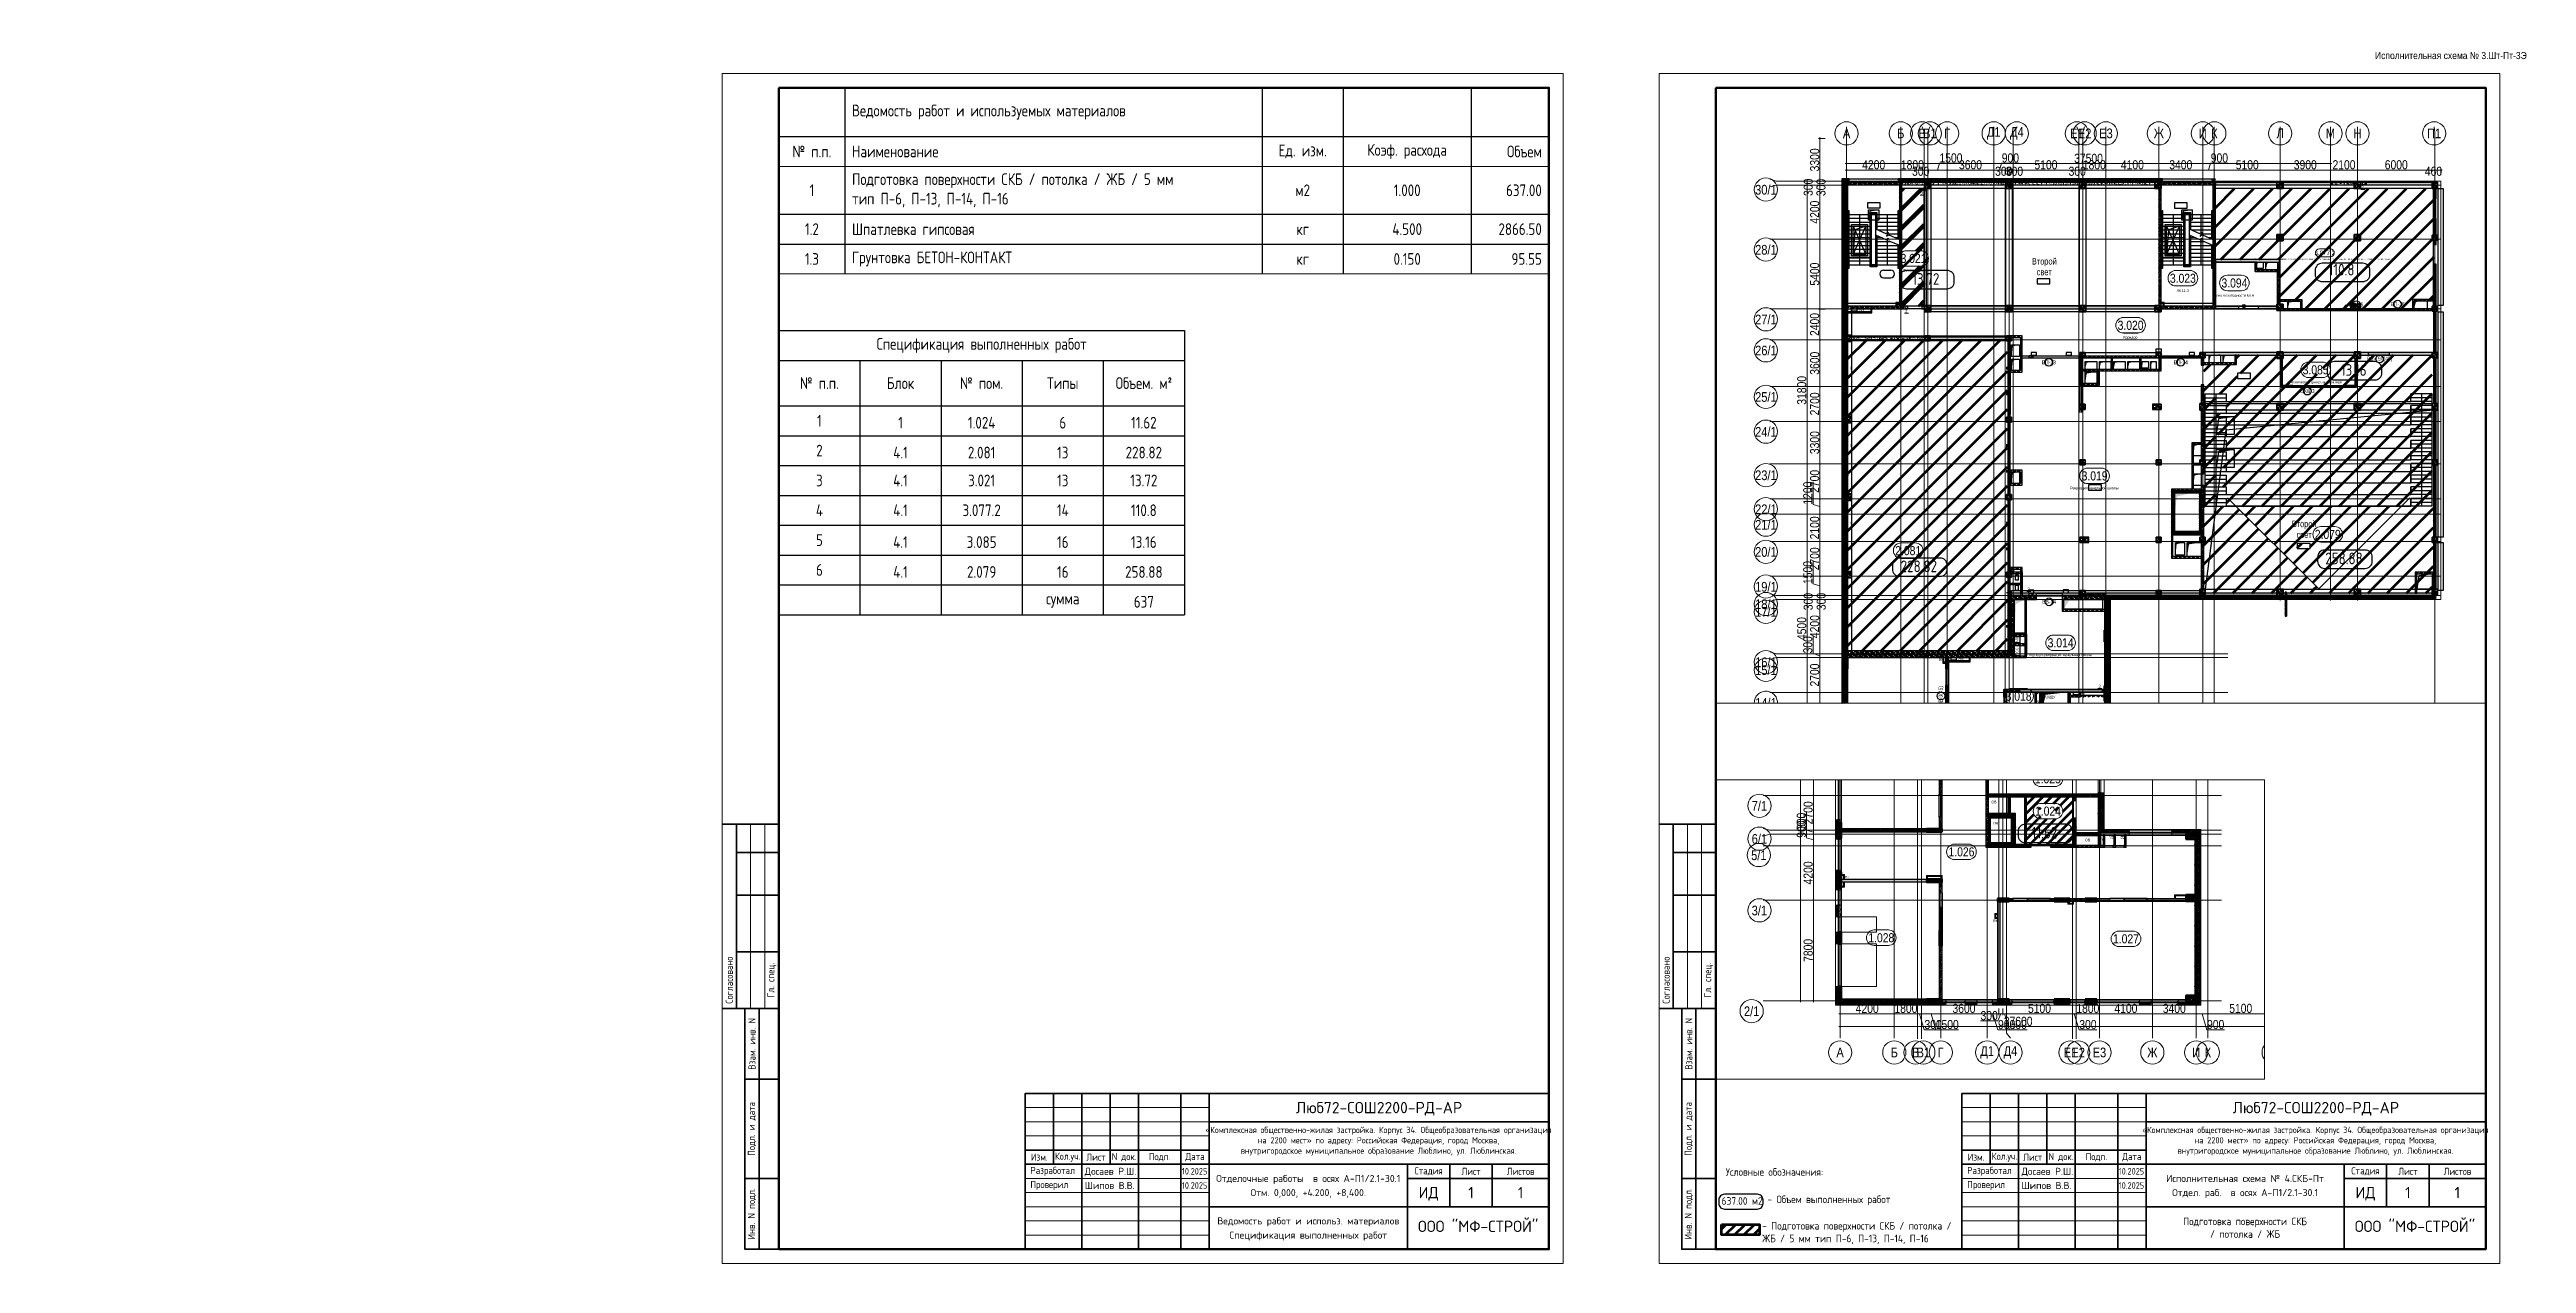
# Paper-space layout '4.СКБ-Пт' of a CAD drawing. Header units: millimetres. Extents: x -238 to 637, y 457 to 886.
# The model-space entities are those that its viewports show. They can reach past a viewport. Long polylines and large blocks are cut down to what shows.
import ezdxf
from ezdxf.enums import TextEntityAlignment as Align

# ---------------------------------------------------------------- set-up
doc = ezdxf.new("R2018")
doc.units = ezdxf.units.MM
for name, pattern in [('CENTER2', [28.575, 19.05, -3.175, 3.175, -3.175]), ('DASHED', [19.05, 12.7, -6.35]), ('HIDDEN', [9.525, 6.35, -3.175]), ('HIDDEN2', [4.7625, 3.175, -1.5875])]:
    doc.linetypes.add(name, pattern=pattern)
doc.layers.get('Defpoints').update_dxf_attribs({"color": 140})
for name, color, linetype, lineweight in [('0) шп потолок', 3, 'Continuous', 60), ('0) шт стен 3 эт', 150, 'Continuous', 60), ('A-Wall-Open', 31, 'Continuous', 5), ('A-Wall_Материал_Газоблок_Контур', 250, 'Continuous', 0), ('АР_Area', 5, 'Continuous', 5), ('АР_Витраж', 4, 'Continuous', 13), ('АР_Витраж марка', 140, 'Continuous', 9), ('АР_Двери_витраж', 4, 'Continuous', 9), ('АР_Зоны_цвет', 8, 'Continuous', 0), ('АР_Колонны', 70, 'Continuous', 30), ('АР_Окна', 4, 'Continuous', 5), ('АР_Отв. марка', 4, 'Continuous', 9), ('АР_Отверстия', 1, 'Continuous', 9), ('АР_Отметка', 7, 'Continuous', 13), ('АР_Стены ГКЛ', 1, 'Continuous', 15), ('АР_Стены ЖБ', 7, 'Continuous', 35), ('АР_Стены кирпич', 32, 'Continuous', 20), ('АР_Стены ПЕНОблок', 52, 'Continuous', 20), ('АР_Тонкая', 254, 'Continuous', 5), ('АР_Утеплитель', 31, 'Continuous', 0), ('АР_Ф_ЛК', 7, 'Continuous', 5), ('АР_Штриховка', 8, 'Continuous', 0), ('ВК_Шахты', 5, 'Continuous', 9), ('ДШ_КР', 130, 'Continuous', 35), ('ОВ_Отопление', 30, 'Continuous', 5), ('ОВ_Шахты', 1, 'Continuous', 5), ('основной', 250, 'Continuous', 15), ('РД_Оси_размер', 8, 'Continuous', 0), ('СС_Отверстия', 72, 'Continuous', 9), ('ЭОМ_отверстия', 5, 'Continuous', 5)]:
    doc.layers.add(name, color=color, linetype=linetype, lineweight=lineweight)
for name, color, linetype, lineweight, plot in [('АР_Делит', 120, 'Continuous', 0, False), ('КР_Балки-0.5', 60, 'Continuous', 50, False), ('РД_Витраж_проем', 80, 'Continuous', 0, False), ('РД_Проем', 230, 'Continuous', 0, False)]:
    doc.layers.add(name, color=color, linetype=linetype, lineweight=lineweight, plot=plot)
doc.layers.add('ЛК_Открытая', color=7, linetype='Continuous')
doc.layers.add('Условные обозначения', color=90, linetype='Continuous')
for name, color, linetype, lineweight, true_color in [('МАГНИТЫ', 7, 'Continuous', 30, 0xd100d1), ('РД_Оси_100', 7, 'Continuous', 0, 0x525252), ('РД_проем_инж перемыч_фахверк', 7, 'Continuous', 18, 0xff1f1f)]:
    doc.layers.add(name, color=color, linetype=linetype, lineweight=lineweight, true_color=true_color)
doc.layers.add('РД_Витраж_вн', color=7, linetype='Continuous', true_color=0x148aff)
doc.layers.add('РД_Витраж_перегородка', color=7, linetype='Continuous', true_color=0x148aff)
doc.layers.add('РД_проем_инж перемыч_подсчет', color=50, linetype='Continuous', plot=False)
doc.styles.add('Arial0', font='arial.ttf')
doc.styles.add('Arial_09', font='ARIALN.TTF', dxfattribs={"width": 0.9})
doc.styles.get("Standard").update_dxf_attribs({"font": 'arial.ttf'})
doc.styles.add('style1', font='ARIALN.TTF')
doc.styles.add('ккк', font='isocpeur.ttf', dxfattribs={"width": 0.85, "oblique": 15})
doc.styles.add('СПДС', font='isocpeur.ttf', dxfattribs={"width": 0.9})
doc.dimstyles.new('Dim100_ареал', dxfattribs={"dimscale": 100, "dimtxt": 2.5, "dimasz": 1, "dimexe": 1, "dimexo": 1, "dimgap": 0.5, "dimtad": 1, "dimzin": 12, "dimdsep": 46, "dimtxsty": 'style1', "dimblk": 'ARCHTICK', "dimcen": 1, "dimdle": 1, "dimclrd": 256, "dimclre": 256, "dimaunit": 1, "dimadec": 0, "dimazin": 3, "dimtfac": 1, "dimtmove": 1, "dimatfit": 3, "dimldrblk": 'OPEN30', "dimfxl": 4, "dimfxlon": 1, "dimtolj": 1, "dimtzin": 0, "dimlwd": 9, "dimlwe": 9, "dimarcsym": 0})
pattern_1 = [(45, (480135.4, 374055.49), (-56.1266, 56.1266), [])]
pattern_2 = [(45, (480135.397, 374055.493), (-33.6759605, 33.6759605), [])]
pattern_3 = [(95, (480135.4, 374055.5), (140.09465, 117.55338), [19.05, -209.55]), (40, (480135.4, 374055.5), (-160.01845, 110.17673), [15.24, -167.64058]), (145.451445, (480147.07, 374065.29), (-19.9238, 227.7301), [16.19001, -178.09024]), (91.1842, (480099.48, 374091.41), (221.41024, 161.95341), [28.575, -314.325]), (141.63556, (480117.93, 374104.9), (-7.08662, 342.82676), [24.28502, -267.1356]), (36.18415, (480099.48, 374091.4), (-7.08662, 342.82676), [22.85997, -251.45973]), (66, (480126.42, 374100.4), (179.51998, 34.89515), [19.05, -209.55]), (11, (480126.42, 374100.4), (-86.53993, 173.94119), [15.24, -167.64]), (116.451445, (480141.38, 374103.3), (92.98005, 208.83634), [16.19001, -178.08994]), (82.5, (480135.4, 374055.49), (-57.605469, 61.973414), [0, -165.608, 0, -170.18, 0, -168.275]), (52.5, (480135.4, 374055.49), (-23.589727, 118.087), [0, -97.028, 0, -161.798, 0, -64.135]), (12.5, (480095.345, 374015.44), (99.927863, 91.826196), [0, -63.5, 0, -198.12, 0, -262.89]), (2.5, (480077.38, 373997.48), (86.763904, 122.722393), [0, -82.55, 0, -131.572, 0, -186.69])]
pattern_4 = [(95, (480135.4, 374055.5), (140.09465, 117.55338), [19.05, -209.55]), (40, (480135.4, 374055.5), (-160.01845, 110.17673), [15.24, -167.64058]), (145.451445, (480147.07, 374065.29), (-19.9238, 227.7301), [16.19001, -178.09024]), (91.1842, (480099.48, 374091.41), (221.41024, 161.95341), [28.575, -314.325]), (141.63556, (480117.93, 374104.9), (-7.08662, 342.82676), [24.28502, -267.1356]), (36.18415, (480099.48, 374091.4), (-7.08662, 342.82676), [22.85997, -251.45973]), (66, (480126.42, 374100.4), (179.51998, 34.89515), [19.05, -209.55]), (11, (480126.42, 374100.4), (-86.53993, 173.94119), [15.24, -167.64]), (116.451445, (480141.38, 374103.3), (92.98005, 208.83634), [16.19001, -178.08994]), (82.5, (480135.4, 374055.49), (-57.605469, 61.973414), [0, -165.608, 0, -170.18, 0, -168.275]), (52.5, (480135.4, 374055.49), (-23.589727, 118.087), [0, -97.028, 0, -161.798, 0, -64.135]), (12.5, (480095.345, 374015.44), (99.927863, 91.826196), [0, -63.5, 0, -198.12, 0, -262.89]), (2.5, (480077.38, 373997.48), (86.763904, 122.722393), [0, -82.55, 0, -131.572, 0, -186.69])]
pattern_5 = [(45, (480135.4, 374055.5), (-168.3798, 168.3798), []), (45, (480247.65, 374055.5), (-168.3798, 168.3798), [])]
pattern_6 = [(45, (480135.4, 374055.5), (-168.3798, 168.3798), []), (45, (480247.65, 374055.5), (-168.3798, 168.3798), [])]
pattern_7 = [(45, (480135.4, 374055.5), (-168.3798, 168.3798), []), (45, (480247.65, 374055.5), (-168.3798, 168.3798), [])]
pattern_8 = [(45, (480135.4, 374055.49), (-44.90128, 44.90128), []), (135, (480135.4, 374055.49), (-44.90128, -44.90128), [])]
pattern_9 = [(45, (373223.2, 0), (-747.6063, 747.6063), [])]
pattern_10 = [(45, (1177379.38, 43732.08), (-112.2532, 112.2532), []), (45, (1177491.64, 43732.08), (-112.2532, 112.2532), [198.4375, -39.6875, 0, -39.6875])]
pattern_11 = [(45, (1177379.38, 43732.08), (-67.35192, 67.35192), []), (135, (1177379.38, 43732.08), (-67.35192, -67.35192), [])]
pattern_12 = [(360, (1177379.3823, 43732.0825), (4e-17, 1), [])]
pattern_13 = [(45, (1177379.38, 43732.08), (-112.2532, 112.2532), []), (45, (1177491.64, 43732.08), (-112.2532, 112.2532), [198.4375, -39.6875, 0, -39.6875])]
pattern_14 = [(45, (1177379.38, 43732.08), (-112.2532, 112.2532), []), (45, (1177491.64, 43732.08), (-112.2532, 112.2532), [198.4375, -39.6875, 0, -39.6875])]
pattern_15 = [(45, (1177379.38, 43732.08), (-112.2532, 112.2532), []), (45, (1177491.64, 43732.08), (-112.2532, 112.2532), [198.4375, -39.6875, 0, -39.6875])]
pattern_16 = [(45, (1177379.38, 43732.08), (-112.2532, 112.2532), []), (45, (1177491.64, 43732.08), (-112.2532, 112.2532), [198.4375, -39.6875, 0, -39.6875])]
pattern_17 = [(45, (1177379.38, 43732.08), (-168.3798, 168.3798), []), (45, (1177491.64, 43732.08), (-168.3798, 168.3798), [])]
pattern_18 = [(45, (1177379.38, 43732.082), (-33.67596, 33.67596), [])]
pattern_19 = [(45, (1177379.38, 43732.082), (-33.67596, 33.67596), [])]
pattern_20 = [(45, (1177379.38, 43732.08), (-56.1266, 56.1266), [])]

psp = doc.layouts.new('4.СКБ-Пт')

# ---------------------------------------------------------------- texts
at = {"char_height": 4.1342, "width": 23.6276}
for s, insert, attachment_point in [('{\\fГОСТ тип А|b0|i0|c0;13.72', (425.13, 804.66), 5), ('{\\fГОСТ тип А|b0|i0|c0;110.8', (571.99, 807.95), 5), ('{\\fГОСТ тип А|b0|i0|c0;13.16', (576.26, 770.47), 8), ('{\\fГОСТ тип А|b0|i0|c0;228.82', (422.67, 701.16), 8), ('{\\fГОСТ тип А|b0|i0|c0;258.88', (572.84, 703.95), 8), ('{\\fГОСТ тип А|b0|i0|c0;11.62', (467.05, 607.16), 8), ('{\\fГОСТ тип А|b0|i0|c0;', (-237.62, 525.33), 8), ('{\\fГОСТ тип А|b0|i0|c0;', (-208.97, 525.33), 8), ('{\\fГОСТ тип А|b0|i0|c0;', (-180.32, 525.33), 8)]:
    psp.add_mtext(s, dxfattribs=dict(at, insert=insert, attachment_point=attachment_point))
at = {"layer": 'Условные обозначения', "color": 18, "true_color": 0x000000, "attachment_point": 1, "style": 'СПДС'}
for s, width, insert, char_height in [('Условные обозначения:', 34.5864, (354.49, 490.8), 2.6856), ('637.00 м2', 68.0175, (352.99, 480.57), 2.686), (' - Объем выполненных работ', 81.5828, (367.64, 481.14), 2.6856), ('\\pxqc;Подготовка поверхности СКБ \\P/ потолка / ЖБ', 67.3868, (504.19, 473.37), 2.6856)]:
    psp.add_mtext_dynamic_manual_height_columns(s, width=width, gutter_width=9.59, heights=[0], dxfattribs=dict(at, insert=insert, char_height=char_height))
at = {"layer": 'Условные обозначения', "color": 18, "true_color": 0x000000, "insert": (367.32, 471.81), "char_height": 2.6856, "width": 69.995, "attachment_point": 1, "style": 'СПДС'}
psp.add_mtext('- Подготовка поверхности СКБ / потолка / ЖБ / 5 мм тип П-6, П-13, П-14, П-16', dxfattribs=at)

msp = doc.modelspace()

# ---------------------------------------------------------------- texts
at = {"layer": 'ВК_Шахты', "color": 18, "lineweight": 50, "true_color": 0x000000, "style": 'style1'}
for height, p in [(150, (1197602.633, 69623.179)), (150, (1177774.525, 66741.929)), (200, (1189245, 63333.918))]:
    msp.add_text('ВК', height=height, dxfattribs=at).set_placement(p)
at = {"layer": 'ОВ_Шахты', "color": 18, "lineweight": 50, "true_color": 0x000000, "style": 'style1'}
for p in [(1189104.742, 72522.404), (1189234.729, 70883.821), (1196364.028, 69582.014)]:
    msp.add_text('ОВ', height=200, dxfattribs=at).set_placement(p)
at = {"layer": 'ЭОМ_отверстия', "color": 18, "lineweight": 50, "true_color": 0x000000, "style": 'style1'}
for s, p in [('Ниша', (1198272.798, 69923.406)), ('Ниша', (1198272.798, 69923.406)), ('ЭОМ', (1198294.285, 69754.966)), ('ЭОМ', (1198294.285, 69754.966)), ('Ниша', (1199075.476, 69923.406)), ('ЭОМ', (1199096.963, 69754.966))]:
    msp.add_text(s, height=100, dxfattribs=at).set_placement(p)

# ---------------------------------------------------------------- blocks, each defined once
blk = doc.blocks.new('*U2')
at = {"lineweight": 0}
blk.add_lwpolyline([(-292, -5), (5, -5), (5, 415), (-292, 415)], close=True, dxfattribs=at)
at = {"color": 0, "linetype": 'Continuous', "lineweight": 50}
blk.add_lwpolyline([(-272, 410), (0, 410), (0, 0), (-272, 0)], close=True, dxfattribs=at)
at = {"lineweight": 35}
for points in [[(-272, 150), (-292, 150)], [(-287, 85), (-287, 150)], [(-272, 140), (-287, 140)], [(-272, 125), (-287, 125)], [(-272, 105), (-287, 105)], [(-272, 85), (-292, 85)], [(-272, 85), (-284, 85), (-284, 0), (-272, 0)], [(-279, 0), (-279, 85)], [(-272, 60), (-284, 60)], [(-175, 55), (-175, 30)], [(-165, 55), (-165, 0)], [(-155, 55), (-155, 30)], [(-145, 55), (-145, 0)], [(-130, 55), (-130, 0)], [(-120, 55), (-120, 0)], [(-120, 45), (0, 45)], [(-185, 35), (-120, 35)], [(-185, 30), (0, 30)], [(-50, 30), (-50, 0)], [(-35, 30), (-35, 15)], [(-20, 30), (-20, 15)], [(-272, 25), (-284, 25)], [(-50, 25), (0, 25)], [(-120, 15), (0, 15)]]:
    blk.add_lwpolyline(points, dxfattribs=at)
at = {"lineweight": 18}
for points in [[(-282, 85), (-282, 150)], [(-277, 85), (-277, 150)], [(-185, 50), (-120, 50)], [(-185, 45), (-120, 45)], [(-185, 40), (-120, 40)], [(-185, 25), (-120, 25)], [(-185, 20), (-120, 20)], [(-185, 15), (-120, 15)], [(-185, 10), (-120, 10)], [(-185, 5), (-120, 5)]]:
    blk.add_lwpolyline(points, dxfattribs=at)
at = {"lineweight": 35}
blk.add_lwpolyline([(-185, 0), (0, 0), (0, 55), (-185, 55)], close=True, dxfattribs=at)
at = {"lineweight": 0}
blk.add_lwpolyline([(0, -5), (5, -5), (5, 0)], dxfattribs=at)
at = {"lineweight": -2, "char_height": 2.5, "attachment_point": 5, "rotation": 90, "style": 'СПДС'}
for s, insert, width in [('Согласовано', (-289.5, 95), 19.9913), ('Гл. спец.', (-274.5, 95), 19.9913), ('Взам. инв. N', (-281.5, 72.5), 24.9913), ('Подл. и дата', (-281.5, 42.5), 34.9913), ('Инв. N подл.', (-281.5, 12.5), 24.9913)]:
    blk.add_mtext(s, dxfattribs=dict(at, insert=insert, width=width))
at = {"insert": (-119.31, 43.23), "char_height": 2.2, "attachment_point": 1, "style": 'СПДС'}
blk.add_mtext_dynamic_manual_height_columns('\\pxqc;«Комплексная общественно-жилая застройка. Корпус 34. Общеобразовательная организация на 2200 мест» по адресу: Российская Федерация, город Москва, \\Pвнутригородское муниципальное образование Люблино, ул. Люблинская.', width=118.2929, gutter_width=0, heights=[12.75], dxfattribs=at)
at = {"lineweight": -2, "char_height": 2.5, "style": 'СПДС'}
for s, insert, width, attachment_point in [('Разработал', (-183.15, 27.5), 17.9525, 4), ('Изм.', (-180, 32.5), 10, 5), ('Кол.уч.', (-170, 32.5), 10, 5), ('Лист', (-160, 32.5), 10, 5), ('N док.', (-150, 32.5), 10, 5), ('Подп.', (-137.5, 32.5), 15, 5), ('Дата', (-125, 32.5), 10, 5), ('Стадия', (-42.5, 27.5), 15, 5), ('Лист', (-27.5, 27.5), 15, 5), ('Листов', (-10, 27.5), 20, 5), ('Проверил', (-183.15, 22.5), 17.9525, 4)]:
    blk.add_mtext(s, dxfattribs=dict(at, insert=insert, width=width, attachment_point=attachment_point))
at = {"lineweight": 30, "width": 0.9, "flags": 104}
blk.add_attdef('ШАПКА', text='', height=3, dxfattribs=at).set_placement((-135, 281), align=Align.MIDDLE_CENTER)
at = {"style": 'СПДС'}
for tag, height, p in [('ШИФР_ПРОЕКТА', 4, (-60, 50)), ('НАИМЕНОВАНИЕ_ОБЪЕКТА', 2.5, (-85, 25)), ('НАИМЕНОВАНИЕ_ОБЪЕКТА2', 2.5, (-85, 20)), ('СТАДИЯ', 4, (-42.5, 20)), ('ЛИСТ_первый', 4, (-27.5, 20)), ('ЛИСТОВ', 4, (-10, 20)), ('НАИМЕНОВАНИЕ_ЧЕРТЕЖА1', 2.5, (-85, 10)), ('ОРГАНИЗАЦИЯ_РАЗРАБОТЧИК1', 4, (-25, 8.09)), ('НАИМЕНОВАНИЕ_ЧЕРТЕЖА2', 2.5, (-85, 5))]:
    blk.add_attdef(tag, text='', height=height, dxfattribs=at).set_placement(p, align=Align.MIDDLE_CENTER)
for tag, p in [('РАЗРАБОТЧИК', (-163.97, 27.5)), ('РУК.ГРУППЫ', (-163.97, 22.5))]:
    blk.add_attdef(tag, text='', height=2.5, dxfattribs=at).set_placement(p, align=Align.MIDDLE_LEFT)
at = {"style": 'СПДС', "width": 0.9}
for p in [(-129.65, 26.37), (-129.65, 21.37)]:
    blk.add_attdef('ДАТА', p, '', height=2.3, dxfattribs=at)
blk = doc.blocks.new('*T494')
at = {"linetype": 'ByBlock', "lineweight": 15, "transparency": 16777216}
for p, q in [((0, 0), (272, 0)), ((0, 0), (0, -65.73)), ((272, 0), (272, -65.73)), ((0, -27.79), (272, -27.79)), ((0, -65.73), (272, -65.73))]:
    blk.add_line(p, q, dxfattribs=at)
at = {"linetype": 'ByBlock', "lineweight": -2, "transparency": 16777216}
for p, q in [((23.33, 0), (23.33, -65.73)), ((170.69, 0), (170.69, -65.73)), ((199.34, 0), (199.34, -65.73)), ((244.53, 0), (244.53, -65.73)), ((0, -17.25), (272, -17.25)), ((0, -44.66), (272, -44.66)), ((0, -55.2), (272, -55.2))]:
    blk.add_line(p, q, dxfattribs=at)
at = {"color": 0, "transparency": 16777216, "char_height": 4.1342}
for s, insert, width, attachment_point in [('{\\fГОСТ тип А|b1|i0|c0;', (11.67, -8.63), 18.3122, 5), ('{\\fГОСТ тип А|b1|i0|c0;Ведомость работ и используемых материалов ', (25.85, -8.63), 142.3375, 4), ('{\\fГОСТ тип А|b1|i0|c0;', (185.02, -8.63), 23.6276, 5), ('{\\fГОСТ тип А|b1|i0|c0;', (221.94, -8.63), 40.1643, 5), ('{\\fГОСТ тип А|b1|i0|c0;', (269.49, -8.63), 22.4464, 6), ('{\\fГОСТ тип А|b1|i0|c0;№ п.п.', (11.67, -22.52), 18.3122, 5), ('{\\fГОСТ тип А|b1|i0|c0;Наименование', (25.85, -22.52), 142.3375, 4), ('{\\fГОСТ тип А|b1|i0|c0;Ед. изм.', (185.02, -22.52), 23.6276, 5), ('{\\fГОСТ тип А|b1|i0|c0;Коэф. расхода', (221.94, -22.52), 40.1643, 5), ('{\\fГОСТ тип А|b1|i0|c0;Объем', (269.49, -22.52), 22.4464, 6), ('{\\fГОСТ тип А|b0|i0|c0;1', (11.67, -36.22), 18.3122, 5), ('{\\fГОСТ тип А|b0|i0|c0;Подготовка поверхности СКБ / потолка / ЖБ / 5 мм^Jтип П-6, П-13, П-14, П-16', (25.85, -36.22), 142.3375, 4), ('{\\fГОСТ тип А|b0|i0|c0;м2', (185.02, -36.22), 23.6276, 5), ('{\\fГОСТ тип А|b0|i0|c0;1.000', (221.94, -36.22), 40.1643, 5), ('{\\fГОСТ тип А|b0|i0|c0;637.00', (269.49, -36.22), 22.4464, 6), ('{\\fГОСТ тип А|b0|i0|c0;1.2', (11.67, -49.93), 18.3122, 5), ('{\\fГОСТ тип А|b0|i0|c0;Шпатлевка гипсовая', (25.85, -49.93), 142.3375, 4), ('{\\fГОСТ тип А|b0|i0|c0;кг', (185.02, -49.93), 23.6276, 5), ('{\\fГОСТ тип А|b0|i0|c0;4.500', (221.94, -49.93), 40.1643, 5), ('{\\fГОСТ тип А|b0|i0|c0;2866.50', (269.49, -49.93), 22.4464, 6), ('{\\fГОСТ тип А|b0|i0|c0;1.3', (11.67, -60.46), 18.3122, 5), ('{\\fГОСТ тип А|b0|i0|c0;Грунтовка БЕТОН-КОНТАКТ', (25.85, -60.46), 142.3375, 4), ('{\\fГОСТ тип А|b0|i0|c0;кг', (185.02, -60.46), 23.6276, 5), ('{\\fГОСТ тип А|b0|i0|c0;0.150', (221.94, -60.46), 40.1643, 5), ('{\\fГОСТ тип А|b0|i0|c0;95.55', (269.49, -60.46), 22.4464, 6)]:
    blk.add_mtext(s, dxfattribs=dict(at, insert=insert, width=width, attachment_point=attachment_point))
blk = doc.blocks.new('*T495')
at = {"linetype": 'ByBlock', "lineweight": -2, "transparency": 16777216}
for p, q in [((0, 0), (143.25, 0)), ((0, 0), (0, -100.32)), ((143.25, 0), (143.25, -100.32)), ((0, -10.53), (143.25, -10.53)), ((28.65, -10.53), (28.65, -100.32)), ((57.3, -10.53), (57.3, -100.32)), ((85.95, -10.53), (85.95, -100.32)), ((114.6, -10.53), (114.6, -100.32)), ((0, -26.58), (143.25, -26.58)), ((0, -37.12), (143.25, -37.12)), ((0, -47.65), (143.25, -47.65)), ((0, -58.19), (143.25, -58.19)), ((0, -68.72), (143.25, -68.72)), ((0, -79.25), (143.25, -79.25)), ((0, -89.79), (143.25, -89.79)), ((0, -100.32), (143.25, -100.32))]:
    blk.add_line(p, q, dxfattribs=at)
at = {"color": 0, "transparency": 16777216, "char_height": 4.1342}
for s, insert, width, attachment_point in [('{\\fГОСТ тип А|b0|i0|c0;Спецификация выполненных работ', (71.62, -5.27), 138.2275, 5), ('{\\fГОСТ тип А|b0|i0|c0;№ п.п.', (14.32, -18.56), 23.6276, 5), ('{\\fГОСТ тип А|b0|i0|c0;Блок', (42.97, -18.56), 23.6276, 5), ('{\\fГОСТ тип А|b0|i0|c0;№ пом.', (71.62, -18.56), 23.6276, 5), ('{\\fГОСТ тип А|b0|i0|c0;Типы', (100.27, -18.56), 23.6276, 5), ('{\\fГОСТ тип А|b0|i0|c0;Объем. м²', (128.92, -18.56), 23.6276, 5), ('{\\fГОСТ тип А|b0|i0|c0;1', (14.32, -31.85), 23.6276, 5), ('{\\fГОСТ тип А|b0|i0|c0;1', (42.97, -34.6), 23.6276, 8), ('{\\fГОСТ тип А|b0|i0|c0;1.024', (71.62, -34.6), 23.6276, 8), ('{\\fГОСТ тип А|b0|i0|c0;6', (100.27, -34.6), 23.6276, 8), ('{\\fГОСТ тип А|b0|i0|c0;11.62', (128.92, -34.6), 23.6276, 8), ('{\\fГОСТ тип А|b0|i0|c0;2', (14.32, -42.38), 23.6276, 5), ('{\\fГОСТ тип А|b0|i0|c0;4.1', (42.97, -45.14), 23.6276, 8), ('{\\fГОСТ тип А|b0|i0|c0;2.081', (71.62, -45.14), 23.6276, 8), ('{\\fГОСТ тип А|b0|i0|c0;13', (100.27, -45.14), 23.6276, 8), ('{\\fГОСТ тип А|b0|i0|c0;228.82', (128.92, -45.14), 23.6276, 8), ('{\\fГОСТ тип А|b0|i0|c0;3', (14.32, -52.92), 23.6276, 5), ('{\\fГОСТ тип А|b0|i0|c0;4.1', (42.97, -52.92), 23.6276, 5), ('{\\fГОСТ тип А|b0|i0|c0;3.021', (71.62, -52.92), 23.6276, 5), ('{\\fГОСТ тип А|b0|i0|c0;13', (100.27, -52.92), 23.6276, 5), ('{\\fГОСТ тип А|b0|i0|c0;13.72', (128.92, -52.92), 23.6276, 5), ('{\\fГОСТ тип А|b0|i0|c0;4', (14.32, -63.45), 23.6276, 5), ('{\\fГОСТ тип А|b0|i0|c0;4.1', (42.97, -63.45), 23.6276, 5), ('{\\fГОСТ тип А|b0|i0|c0;3.077.2', (71.62, -63.45), 23.6276, 5), ('{\\fГОСТ тип А|b0|i0|c0;14', (100.27, -63.45), 23.6276, 5), ('{\\fГОСТ тип А|b0|i0|c0;110.8', (128.92, -63.45), 23.6276, 5), ('{\\fГОСТ тип А|b0|i0|c0;5', (14.32, -73.99), 23.6276, 5), ('{\\fГОСТ тип А|b0|i0|c0;4.1', (42.97, -76.74), 23.6276, 8), ('{\\fГОСТ тип А|b0|i0|c0;3.085', (71.62, -76.74), 23.6276, 8), ('{\\fГОСТ тип А|b0|i0|c0;16', (100.27, -76.74), 23.6276, 8), ('{\\fГОСТ тип А|b0|i0|c0;13.16', (128.92, -76.74), 23.6276, 8), ('{\\fГОСТ тип А|b0|i0|c0;6', (14.32, -84.52), 23.6276, 5), ('{\\fГОСТ тип А|b0|i0|c0;4.1', (42.97, -87.28), 23.6276, 8), ('{\\fГОСТ тип А|b0|i0|c0;2.079', (71.62, -87.28), 23.6276, 8), ('{\\fГОСТ тип А|b0|i0|c0;16', (100.27, -87.28), 23.6276, 8), ('{\\fГОСТ тип А|b0|i0|c0;258.88', (128.92, -87.28), 23.6276, 8), ('{\\fГОСТ тип А|b0|i0|c0;сумма', (100.27, -97.81), 23.6276, 8), ('{\\fГОСТ тип А|b0|i0|c0;637', (128.92, -97.81), 23.6276, 8), ('{\\fГОСТ тип А|b0|i0|c0;', (14.32, -97.81), 23.6276, 8), ('{\\fГОСТ тип А|b0|i0|c0;', (42.97, -97.81), 23.6276, 8), ('{\\fГОСТ тип А|b0|i0|c0;', (71.62, -97.81), 23.6276, 8)]:
    blk.add_mtext(s, dxfattribs=dict(at, insert=insert, width=width, attachment_point=attachment_point))
blk = doc.blocks.new('MOK-МаркаПом_овал_ареал_5ц')
for p, q in [((-4.2, 3), (4.3, 3)), ((-4.2, -3), (4.3, -3))]:
    blk.add_line(p, q)
for centre, radius, start, end in [((-4.2, 0), 3, 90, 270), ((-3.7, 0), 3.5, 0, 0.001), ((4.3, 0), 3, 270, 90)]:
    blk.add_arc(centre, radius, start, end)
at = {"color": 0, "style": 'style1'}
blk.add_attdef('АР-ПОМЕЩЕНИЕ:НОМЕР', text='', height=3.5, dxfattribs=at).set_placement((0, 0), align=Align.MIDDLE)
at = {"layer": 'Defpoints', "color": 2, "style": 'style1'}
blk.add_attdef('АР-ПОМЕЩЕНИЕ:НАИМЕНОВАНИЕ', text='', height=1, dxfattribs=at).set_placement((-0.1, -4.8), align=Align.MIDDLE)
blk = doc.blocks.new('MOK-МаркаПроема инж.')
blk.add_line((-1.3, -1.8), (1.8, -1.8))
at = {"color": 0, "style": 'Arial0', "width": 0.7}
blk.add_attdef('АР-ПРОЕМ:Коробка', text='', height=2.5, dxfattribs=at).set_placement((0, 0), align=Align.MIDDLE)
blk = doc.blocks.new('МаркаВитража1')
at = {"layer": 'Defpoints'}
blk.add_circle((0, 0), 3, dxfattribs=at)
at = {"color": 0, "linetype": 'ByBlock', "lineweight": -2, "style": 'Arial_09', "width": 0.9}
blk.add_attdef('АР-ОКНО:НАИМЕНОВАНИЕ', text='', height=3, dxfattribs=at).set_placement((0, 0), align=Align.MIDDLE)
blk = doc.blocks.new('3_этаж1')
at = {"layer": 'АР_Стены ГКЛ', "linetype": 'Continuous', "lineweight": 25, "true_color": 0x000000}
h = blk.add_hatch(dxfattribs=at)
h.set_pattern_fill('ANSI31', color=18, scale=15, angle=-360, style=0)
h.set_pattern_definition([(45, (480135.397, 374055.493), (-33.6759605, 33.6759605), [])])
h.paths.add_polyline_path([(686354, 587569), (686334, 587569), (686334, 587269), (686354, 587249)], flags=0)
h = blk.add_hatch(dxfattribs=at)
h.set_pattern_fill('ANSI31', color=18, scale=15, style=0)
h.set_pattern_definition([(45, (480135.397, 374055.493), (-33.6759605, 33.6759605), [])])
h.paths.add_polyline_path([(708784, 588039), (708784, 588019), (708984, 588019), (709004, 588039)], flags=0)
h = blk.add_hatch(dxfattribs=at)
h.set_pattern_fill('ANSI31', color=18, scale=15, angle=-360, style=0)
h.set_pattern_definition([(45, (480135.397, 374055.493), (-33.6759605, 33.6759605), [])])
h.paths.add_polyline_path([(709004, 588039), (708984, 588019), (708984, 587769), (709004, 587769)], flags=0)
h = blk.add_hatch(dxfattribs=at)
h.set_pattern_fill('ANSI31', color=18, scale=15, style=0)
h.set_pattern_definition(pattern_2)
h.paths.add_polyline_path([(686354, 587249), (686334, 587269), (684484, 587269), (684484, 587249)], flags=0)
h = blk.add_hatch(dxfattribs=at)
h.set_pattern_fill('ANSI31', color=18, scale=15, style=0)
h.set_pattern_definition([(45, (480135.397, 374055.493), (-33.6759605, 33.6759605), [])])
h.paths.add_polyline_path([(691854, 560124), (691874, 560144), (691874, 560544), (691854, 560544)], flags=0)
h = blk.add_hatch(dxfattribs=at)
h.set_pattern_fill('ANSI31', color=18, scale=15, angle=360, style=0)
h.set_pattern_definition(pattern_2)
h.paths.add_polyline_path([(692074, 560124), (692074, 560144), (691874, 560144), (691854, 560124)], flags=0)
h = blk.add_hatch(dxfattribs=at)
h.set_pattern_fill('ANSI31', color=18, scale=15, style=0)
h.set_pattern_definition(pattern_2)
h.paths.add_polyline_path([(693964, 560224), (693944, 560244), (692294, 560244), (692294, 560224)], flags=0)
h = blk.add_hatch(dxfattribs=at)
h.set_pattern_fill('ANSI31', color=18, scale=15, angle=-360, style=0)
h.set_pattern_definition([(45, (480135.397, 374055.493), (-33.6759605, 33.6759605), [])])
h.paths.add_polyline_path([(693964, 560544), (693944, 560544), (693944, 560244), (693964, 560224)], flags=0)
at = {"layer": 'АР_Штриховка', "linetype": 'Continuous', "lineweight": 25, "true_color": 0x000000}
h = blk.add_hatch(dxfattribs=at)
h.set_pattern_fill('_U', color=18, style=0, pattern_type=0)
h.set_pattern_definition([(2e-15, (480135.3971, 374055.4927), (-3e-16, 1), [])])
h.paths.add_polyline_path([(684029, 587569), (684054, 587569), (684054, 597599), (684029, 597624)], flags=0)
h = blk.add_hatch(dxfattribs=at)
h.set_pattern_fill('ANSI37', color=18, scale=30, style=0)
h.set_pattern_definition([(45, (480135.4, 374055.49), (-67.35192, 67.35192), []), (135, (480135.4, 374055.49), (-67.35192, -67.35192), [])])
h.paths.add_polyline_path([(684134, 587569), (684284, 587569), (684284, 597369), (684134, 597519)], flags=0)
h = blk.add_hatch(dxfattribs=at)
h.set_pattern_fill('_U', color=18, angle=-360, style=0, pattern_type=0)
h.set_pattern_definition([(1.07e-06, (480135.3992, 374055.4906), (-1.86e-08, 1), [])])
h.paths.add_polyline_path([(708584, 597624), (708584, 597599), (708884, 597599), (708884, 597624)], flags=0)
h.paths.add_polyline_path([(712684, 597624), (712684, 597599), (712984, 597599), (712984, 597624)], flags=0)
h = blk.add_hatch(dxfattribs=at)
h.set_pattern_fill('ANSI37', color=18, scale=30, angle=-360, style=0)
h.set_pattern_definition([(45, (480135.4, 374055.49), (-67.351922, 67.35192), []), (135, (480135.4, 374055.49), (-67.35192, -67.351922), [])])
h.paths.add_polyline_path([(708584, 597519), (708584, 597369), (708884, 597369), (708884, 597519)], flags=0)
h.paths.add_polyline_path([(712684, 597519), (712684, 597369), (712984, 597369), (712984, 597519)], flags=0)
h = blk.add_hatch(dxfattribs=at)
h.set_pattern_fill('AR-CONC', color=18, angle=-360, style=0)
h.set_pattern_definition([(50, (480135.4, 374055.49), (182.18467, -15.939085), [19.05, -209.55]), (355, (480135.4, 374055.5), (-35.24342, 191.05685), [15.24, -167.64058]), (100.451445, (480150.58, 374054.16), (146.94125, 175.11775), [16.19001, -178.09024]), (46.1842, (480135.4, 374106.3), (271.07904, -42.04233), [28.575, -314.325]), (96.63556, (480158, 374102.8), (237.40413, 247.42613), [24.28502, -267.1356]), (351.18415, (480135.4, 374106.3), (237.40413, 247.42613), [22.85997, -251.45973]), (21, (480160.8, 374093.59), (151.61439, -102.2652), [19.05, -209.55]), (326, (480160.8, 374093.6), (61.80203, 184.18797), [15.24, -167.64]), (71.451445, (480173.43, 374085.07), (213.41642, 81.92277), [16.19001, -178.08994]), (37.5, (480135.4, 374055.49), (3.088603, 84.555039), [0, -165.608, 0, -170.18, 0, -168.275]), (7.5, (480135.4, 374055.49), (66.819662, 100.180575), [0, -97.028, 0, -161.798, 0, -64.135]), (327.5, (480078.755, 374055.49), (135.590595, -5.728744), [0, -63.5, 0, -198.12, 0, -262.89]), (317.5, (480053.36, 374055.49), (148.12918, 25.42649), [0, -82.55, 0, -131.572, 0, -186.69])])
h.paths.add_polyline_path([(712984, 597369), (712984, 597169), (721984, 597169), (721984, 597369)], flags=0)
h = blk.add_hatch(dxfattribs=at)
h.set_pattern_fill('AR-CONC', color=18, angle=45, style=0)
h.set_pattern_definition([(95, (480135.4, 374055.5), (140.09465, 117.55338), [19.05, -209.55]), (40, (480135.4, 374055.5), (-160.01845, 110.17673), [15.24, -167.64058]), (145.451445, (480147.07, 374065.29), (-19.9238, 227.7301), [16.19001, -178.09024]), (91.1842, (480099.48, 374091.41), (221.41024, 161.95341), [28.575, -314.325]), (141.63556, (480117.93, 374104.9), (-7.08662, 342.82676), [24.28502, -267.1356]), (36.18415, (480099.48, 374091.4), (-7.08662, 342.82676), [22.85997, -251.45973]), (66, (480126.42, 374100.4), (179.51998, 34.89515), [19.05, -209.55]), (11, (480126.42, 374100.4), (-86.53993, 173.94119), [15.24, -167.64]), (116.451445, (480141.38, 374103.3), (92.98005, 208.83634), [16.19001, -178.08994]), (82.5, (480135.4, 374055.49), (-57.605469, 61.973414), [0, -165.608, 0, -170.18, 0, -168.275]), (52.5, (480135.4, 374055.49), (-23.589727, 118.087), [0, -97.028, 0, -161.798, 0, -64.135]), (12.5, (480095.345, 374015.44), (99.927863, 91.826196), [0, -63.5, 0, -198.12, 0, -262.89]), (2.5, (480077.38, 373997.48), (86.763904, 122.722393), [0, -82.55, 0, -131.572, 0, -186.69])])
h.paths.add_polyline_path([(723733, 597169), (723733, 597369), (721984, 597369), (721984, 597169)], flags=0)
h = blk.add_hatch(dxfattribs=at)
h.set_pattern_fill('AR-CONC', color=18, angle=45, style=0)
h.set_pattern_definition([(95, (480135.4, 374055.5), (140.09465, 117.55338), [19.05, -209.55]), (40, (480135.4, 374055.5), (-160.01845, 110.17673), [15.24, -167.64058]), (145.451445, (480147.07, 374065.29), (-19.9238, 227.7301), [16.19001, -178.09024]), (91.1842, (480099.48, 374091.41), (221.41024, 161.95341), [28.575, -314.325]), (141.63556, (480117.93, 374104.9), (-7.08662, 342.82676), [24.28502, -267.1356]), (36.18415, (480099.48, 374091.4), (-7.08662, 342.82676), [22.85997, -251.45973]), (66, (480126.42, 374100.4), (179.51998, 34.89515), [19.05, -209.55]), (11, (480126.42, 374100.4), (-86.53993, 173.94119), [15.24, -167.64]), (116.451445, (480141.38, 374103.3), (92.98005, 208.83634), [16.19001, -178.08994]), (82.5, (480135.4, 374055.49), (-57.605469, 61.973414), [0, -165.608, 0, -170.18, 0, -168.275]), (52.5, (480135.4, 374055.49), (-23.589727, 118.087), [0, -97.028, 0, -161.798, 0, -64.135]), (12.5, (480095.345, 374015.44), (99.927863, 91.826196), [0, -63.5, 0, -198.12, 0, -262.89]), (2.5, (480077.38, 373997.48), (86.763904, 122.722393), [0, -82.55, 0, -131.572, 0, -186.69])])
h.paths.add_polyline_path([(729784, 597169), (729784, 597369), (724234, 597369), (724234, 597169)], flags=0)
h = blk.add_hatch(dxfattribs=at)
h.set_pattern_fill('AR-CONC', color=18, angle=-315, style=0)
h.set_pattern_definition([(95, (480135.4, 374055.5), (140.09465, 117.55338), [19.05, -209.55]), (40, (480135.4, 374055.5), (-160.01845, 110.17673), [15.24, -167.64058]), (145.451445, (480147.07, 374065.29), (-19.9238, 227.7301), [16.19001, -178.09024]), (91.1842, (480099.48, 374091.41), (221.41024, 161.95341), [28.575, -314.325]), (141.63556, (480117.93, 374104.9), (-7.08662, 342.82676), [24.28502, -267.1356]), (36.18415, (480099.48, 374091.4), (-7.08662, 342.82676), [22.85997, -251.45973]), (66, (480126.42, 374100.4), (179.51998, 34.89515), [19.05, -209.55]), (11, (480126.42, 374100.4), (-86.53993, 173.94119), [15.24, -167.64]), (116.451445, (480141.38, 374103.3), (92.98005, 208.83634), [16.19001, -178.08994]), (82.5, (480135.4, 374055.49), (-57.605469, 61.973414), [0, -165.608, 0, -170.18, 0, -168.275]), (52.5, (480135.4, 374055.49), (-23.589727, 118.087), [0, -97.028, 0, -161.798, 0, -64.135]), (12.5, (480095.345, 374015.44), (99.927863, 91.826196), [0, -63.5, 0, -198.12, 0, -262.89]), (2.5, (480077.38, 373997.48), (86.763904, 122.722393), [0, -82.55, 0, -131.572, 0, -186.69])])
h.paths.add_polyline_path([(690584, 596869), (690384, 596869), (690384, 587819), (690584, 587819)], flags=0)
h = blk.add_hatch(dxfattribs=at)
h.set_pattern_fill('AR-CONC', color=18, angle=-315, style=0)
h.set_pattern_definition([(95, (480135.4, 374055.5), (140.09465, 117.55338), [19.05, -209.55]), (40, (480135.4, 374055.5), (-160.01845, 110.17673), [15.24, -167.64058]), (145.451445, (480147.07, 374065.29), (-19.9238, 227.7301), [16.19001, -178.09024]), (91.1842, (480099.48, 374091.41), (221.41024, 161.95341), [28.575, -314.325]), (141.63556, (480117.93, 374104.9), (-7.08662, 342.82676), [24.28502, -267.1356]), (36.18415, (480099.48, 374091.4), (-7.08662, 342.82676), [22.85997, -251.45973]), (66, (480126.42, 374100.4), (179.51998, 34.89515), [19.05, -209.55]), (11, (480126.42, 374100.4), (-86.53993, 173.94119), [15.24, -167.64]), (116.451445, (480141.38, 374103.3), (92.98005, 208.83634), [16.19001, -178.08994]), (82.5, (480135.4, 374055.49), (-57.605469, 61.973414), [0, -165.608, 0, -170.18, 0, -168.275]), (52.5, (480135.4, 374055.49), (-23.589727, 118.087), [0, -97.028, 0, -161.798, 0, -64.135]), (12.5, (480095.345, 374015.44), (99.927863, 91.826196), [0, -63.5, 0, -198.12, 0, -262.89]), (2.5, (480077.38, 373997.48), (86.763904, 122.722393), [0, -82.55, 0, -131.572, 0, -186.69])])
h.paths.add_polyline_path([(730074, 596081), (729874, 596081), (729874, 594551), (730074, 594551)], flags=0)
h = blk.add_hatch(dxfattribs=at)
h.set_pattern_fill('AR-CONC', color=18, angle=45, style=0)
h.set_pattern_definition([(95, (480135.4, 374055.5), (140.09465, 117.55338), [19.05, -209.55]), (40, (480135.4, 374055.5), (-160.01845, 110.17673), [15.24, -167.64058]), (145.451445, (480147.07, 374065.29), (-19.9238, 227.7301), [16.19001, -178.09024]), (91.1842, (480099.48, 374091.41), (221.41024, 161.95341), [28.575, -314.325]), (141.63556, (480117.93, 374104.9), (-7.08662, 342.82676), [24.28502, -267.1356]), (36.18415, (480099.48, 374091.4), (-7.08662, 342.82676), [22.85997, -251.45973]), (66, (480126.42, 374100.4), (179.51998, 34.89515), [19.05, -209.55]), (11, (480126.42, 374100.4), (-86.53993, 173.94119), [15.24, -167.64]), (116.451445, (480141.38, 374103.3), (92.98005, 208.83634), [16.19001, -178.08994]), (82.5, (480135.4, 374055.49), (-57.605469, 61.973414), [0, -165.608, 0, -170.18, 0, -168.275]), (52.5, (480135.4, 374055.49), (-23.589727, 118.087), [0, -97.028, 0, -161.798, 0, -64.135]), (12.5, (480095.345, 374015.44), (99.927863, 91.826196), [0, -63.5, 0, -198.12, 0, -262.89]), (2.5, (480077.38, 373997.48), (86.763904, 122.722393), [0, -82.55, 0, -131.572, 0, -186.69])])
h.paths.add_polyline_path([(717784, 591169), (717984, 591369), (712984, 591369), (712984, 591169)], flags=0)
h = blk.add_hatch(dxfattribs=at)
h.set_pattern_fill('AR-CONC', color=18, angle=45, style=0)
h.set_pattern_definition([(95, (480135.4, 374055.5), (140.09465, 117.55338), [19.05, -209.55]), (40, (480135.4, 374055.5), (-160.01845, 110.17673), [15.24, -167.64058]), (145.451445, (480147.07, 374065.29), (-19.9238, 227.7301), [16.19001, -178.09024]), (91.1842, (480099.48, 374091.41), (221.41024, 161.95341), [28.575, -314.325]), (141.63556, (480117.93, 374104.9), (-7.08662, 342.82676), [24.28502, -267.1356]), (36.18415, (480099.48, 374091.4), (-7.08662, 342.82676), [22.85997, -251.45973]), (66, (480126.42, 374100.4), (179.51998, 34.89515), [19.05, -209.55]), (11, (480126.42, 374100.4), (-86.53993, 173.94119), [15.24, -167.64]), (116.451445, (480141.38, 374103.3), (92.98005, 208.83634), [16.19001, -178.08994]), (82.5, (480135.4, 374055.49), (-57.605469, 61.973414), [0, -165.608, 0, -170.18, 0, -168.275]), (52.5, (480135.4, 374055.49), (-23.589727, 118.087), [0, -97.028, 0, -161.798, 0, -64.135]), (12.5, (480095.345, 374015.44), (99.927863, 91.826196), [0, -63.5, 0, -198.12, 0, -262.89]), (2.5, (480077.38, 373997.48), (86.763904, 122.722393), [0, -82.55, 0, -131.572, 0, -186.69])])
h.paths.add_polyline_path([(717784, 587919), (717984, 587919), (717984, 588139), (717784, 588139)], flags=0)
h.paths.add_polyline_path([(717784, 588139), (717984, 588139), (717984, 591369), (717784, 591169)], flags=0)
h = blk.add_hatch(dxfattribs=at)
h.set_pattern_fill('ANSI32', color=18, scale=25, style=0)
h.set_pattern_definition(pattern_7)
h.paths.add_polyline_path([(716063, 590449), (716183, 590569), (716183, 591169), (716063, 591169)], flags=0)
h = blk.add_hatch(dxfattribs=at)
h.set_pattern_fill('ANSI32', color=18, scale=25, angle=360, style=0)
h.set_pattern_definition(pattern_5)
h.paths.add_polyline_path([(717784, 590449), (717784, 590569), (716183, 590569), (716063, 590449)], flags=0)
h = blk.add_hatch(dxfattribs=at)
h.set_pattern_fill('AR-CONC', color=18, angle=45, style=0)
h.set_pattern_definition([(95, (480135.4, 374055.5), (140.09465, 117.55338), [19.05, -209.55]), (40, (480135.4, 374055.5), (-160.01845, 110.17673), [15.24, -167.64058]), (145.451445, (480147.07, 374065.29), (-19.9238, 227.7301), [16.19001, -178.09024]), (91.1842, (480099.48, 374091.41), (221.41024, 161.95341), [28.575, -314.325]), (141.63556, (480117.93, 374104.9), (-7.08662, 342.82676), [24.28502, -267.1356]), (36.18415, (480099.48, 374091.4), (-7.08662, 342.82676), [22.85997, -251.45973]), (66, (480126.42, 374100.4), (179.51998, 34.89515), [19.05, -209.55]), (11, (480126.42, 374100.4), (-86.53993, 173.94119), [15.24, -167.64]), (116.451445, (480141.38, 374103.3), (92.98005, 208.83634), [16.19001, -178.08994]), (82.5, (480135.4, 374055.49), (-57.605469, 61.973414), [0, -165.608, 0, -170.18, 0, -168.275]), (52.5, (480135.4, 374055.49), (-23.589727, 118.087), [0, -97.028, 0, -161.798, 0, -64.135]), (12.5, (480095.345, 374015.44), (99.927863, 91.826196), [0, -63.5, 0, -198.12, 0, -262.89]), (2.5, (480077.38, 373997.48), (86.763904, 122.722393), [0, -82.55, 0, -131.572, 0, -186.69])])
h.paths.add_polyline_path([(696734, 587569), (696734, 587769), (690934, 587769), (690934, 587569)], flags=0)
h = blk.add_hatch(dxfattribs=at)
h.set_pattern_fill('AR-CONC', color=18, angle=45, style=0)
h.set_pattern_definition([(95, (480135.4, 374055.5), (140.09465, 117.55338), [19.05, -209.55]), (40, (480135.4, 374055.5), (-160.01845, 110.17673), [15.24, -167.64058]), (145.451445, (480147.07, 374065.29), (-19.9238, 227.7301), [16.19001, -178.09024]), (91.1842, (480099.48, 374091.41), (221.41024, 161.95341), [28.575, -314.325]), (141.63556, (480117.93, 374104.9), (-7.08662, 342.82676), [24.28502, -267.1356]), (36.18415, (480099.48, 374091.4), (-7.08662, 342.82676), [22.85997, -251.45973]), (66, (480126.42, 374100.4), (179.51998, 34.89515), [19.05, -209.55]), (11, (480126.42, 374100.4), (-86.53993, 173.94119), [15.24, -167.64]), (116.451445, (480141.38, 374103.3), (92.98005, 208.83634), [16.19001, -178.08994]), (82.5, (480135.4, 374055.49), (-57.605469, 61.973414), [0, -165.608, 0, -170.18, 0, -168.275]), (52.5, (480135.4, 374055.49), (-23.589727, 118.087), [0, -97.028, 0, -161.798, 0, -64.135]), (12.5, (480095.345, 374015.44), (99.927863, 91.826196), [0, -63.5, 0, -198.12, 0, -262.89]), (2.5, (480077.38, 373997.48), (86.763904, 122.722393), [0, -82.55, 0, -131.572, 0, -186.69])])
h.paths.add_polyline_path([(702434, 587569), (702434, 587769), (697234, 587769), (697234, 587569)], flags=0)
h = blk.add_hatch(dxfattribs=at)
h.set_pattern_fill('AR-CONC', color=18, angle=45, style=0)
h.set_pattern_definition([(95, (480135.4, 374055.5), (140.09465, 117.55338), [19.05, -209.55]), (40, (480135.4, 374055.5), (-160.01845, 110.17673), [15.24, -167.64058]), (145.451445, (480147.07, 374065.29), (-19.9238, 227.7301), [16.19001, -178.09024]), (91.1842, (480099.48, 374091.41), (221.41024, 161.95341), [28.575, -314.325]), (141.63556, (480117.93, 374104.9), (-7.08662, 342.82676), [24.28502, -267.1356]), (36.18415, (480099.48, 374091.4), (-7.08662, 342.82676), [22.85997, -251.45973]), (66, (480126.42, 374100.4), (179.51998, 34.89515), [19.05, -209.55]), (11, (480126.42, 374100.4), (-86.53993, 173.94119), [15.24, -167.64]), (116.451445, (480141.38, 374103.3), (92.98005, 208.83634), [16.19001, -178.08994]), (82.5, (480135.4, 374055.49), (-57.605469, 61.973414), [0, -165.608, 0, -170.18, 0, -168.275]), (52.5, (480135.4, 374055.49), (-23.589727, 118.087), [0, -97.028, 0, -161.798, 0, -64.135]), (12.5, (480095.345, 374015.44), (99.927863, 91.826196), [0, -63.5, 0, -198.12, 0, -262.89]), (2.5, (480077.38, 373997.48), (86.763904, 122.722393), [0, -82.55, 0, -131.572, 0, -186.69])])
h.paths.add_polyline_path([(708284, 587569), (708284, 587769), (702934, 587769), (702934, 587569)], flags=0)
h = blk.add_hatch(dxfattribs=at)
h.set_pattern_fill('AR-CONC', color=18, angle=45, style=0)
h.set_pattern_definition(pattern_3)
h.paths.add_polyline_path([(712984, 587769), (712984, 587569), (714784, 587569), (714784, 587769)], flags=0)
h.paths.add_polyline_path([(716284, 587769), (716284, 587569), (717734, 587569), (717734, 587769)], flags=0)
h = blk.add_hatch(dxfattribs=at)
h.set_pattern_fill('ANSI32', color=18, scale=25, style=0)
h.set_pattern_definition(pattern_6)
h.paths.add_polyline_path([(719584, 588139), (719705, 588259), (717984, 588259), (717984, 588139)], flags=0)
h = blk.add_hatch(dxfattribs=at)
h.set_pattern_fill('ANSI32', color=18, scale=25, angle=360, style=0)
h.set_pattern_definition(pattern_5)
h.paths.add_polyline_path([(719703, 587419), (719584, 587539), (718234, 587539), (718234, 587419)], flags=0)
h = blk.add_hatch(dxfattribs=at)
h.set_pattern_fill('ANSI32', color=18, scale=25, angle=-360, style=0)
h.set_pattern_definition([(45, (480135.4, 374055.5), (-168.3798, 168.3798), []), (45, (480247.65, 374055.5), (-168.3798, 168.3798), [])])
h.paths.add_polyline_path([(719705, 588259), (719584, 588139), (719584, 587539), (719703, 587419)], flags=0)
h = blk.add_hatch(dxfattribs=at)
h.set_pattern_fill('ANSI32', color=18, scale=25, style=0)
h.set_pattern_definition([(45, (480135.4, 374055.5), (-168.3798, 168.3798), []), (45, (480247.65, 374055.5), (-168.3798, 168.3798), [])])
h.paths.add_polyline_path([(719701, 587538), (719701, 587418), (719704, 587418), (719704, 587538)], flags=0)
h.paths.add_polyline_path([(723454, 587539), (723454, 587419), (723734, 587419), (723734, 587539)], flags=0)
at = {"layer": 'АР_Штриховка', "linetype": 'Continuous', "lineweight": 25, "ltscale": 0.5, "true_color": 0x000000}
h = blk.add_hatch(dxfattribs=at)
h.set_pattern_fill('ANSI31', color=18, scale=25, angle=-360, style=0)
h.set_pattern_definition([(45, (480135.4, 374055.49), (-56.1266, 56.1266), [])])
h.paths.add_polyline_path([(723534, 587839), (723454, 587919), (723454, 587419), (723534, 587499)], flags=0)
h = blk.add_hatch(dxfattribs=at)
h.set_pattern_fill('ANSI31', color=18, scale=25, angle=-360, style=0)
h.set_pattern_definition([(45, (480135.4, 374055.49), (-56.1266, 56.1266), [])])
h.paths.add_polyline_path([(723454, 587919), (723534, 587839), (723734, 587839), (723734, 587919)], flags=0)
h = blk.add_hatch(dxfattribs=at)
h.set_pattern_fill('ANSI31', color=18, scale=25, angle=-360, style=0)
h.set_pattern_definition([(45, (480135.4, 374055.49), (-56.1266, 56.1266), [])])
h.paths.add_polyline_path([(723734, 587419), (723734, 587499), (723534, 587499), (723454, 587419)], flags=0)
at = {"layer": 'АР_Штриховка', "linetype": 'Continuous', "lineweight": 25, "true_color": 0x000000}
h = blk.add_hatch(dxfattribs=at)
h.set_pattern_fill('ANSI32', color=18, scale=25, style=0)
h.set_pattern_definition([(45, (480135.4, 374055.5), (-168.3798, 168.3798), []), (45, (480247.65, 374055.5), (-168.3798, 168.3798), [])])
h.paths.add_polyline_path([(724234, 587539), (724234, 587419), (724234, 587419), (724234, 587539)], flags=0)
h = blk.add_hatch(dxfattribs=at)
h.set_pattern_fill('ANSI32', color=18, scale=25, style=0)
h.set_pattern_definition(pattern_7)
h.paths.add_polyline_path([(728264, 587419), (728384, 587539), (728384, 588169), (728264, 588289)], flags=0)
h = blk.add_hatch(dxfattribs=at)
h.set_pattern_fill('ANSI32', color=18, scale=25, style=0)
h.set_pattern_definition(pattern_6)
h.paths.add_polyline_path([(728264, 588289), (728384, 588169), (729874, 588169), (729874, 588289)], flags=0)
h = blk.add_hatch(dxfattribs=at)
h.set_pattern_fill('ANSI32', color=18, scale=25, style=0)
h.set_pattern_definition(pattern_5)
h.paths.add_polyline_path([(729784, 587419), (729784, 587539), (728384, 587539), (728264, 587419)], flags=0)
h = blk.add_hatch(dxfattribs=at)
h.set_pattern_fill('AR-CONC', color=18, angle=-315, style=0)
h.set_pattern_definition([(95, (480135.4, 374055.5), (140.09465, 117.55338), [19.05, -209.55]), (40, (480135.4, 374055.5), (-160.01845, 110.17673), [15.24, -167.64058]), (145.451445, (480147.07, 374065.29), (-19.9238, 227.7301), [16.19001, -178.09024]), (91.1842, (480099.48, 374091.41), (221.41024, 161.95341), [28.575, -314.325]), (141.63556, (480117.93, 374104.9), (-7.08662, 342.82676), [24.28502, -267.1356]), (36.18415, (480099.48, 374091.4), (-7.08662, 342.82676), [22.85997, -251.45973]), (66, (480126.42, 374100.4), (179.51998, 34.89515), [19.05, -209.55]), (11, (480126.42, 374100.4), (-86.53993, 173.94119), [15.24, -167.64]), (116.451445, (480141.38, 374103.3), (92.98005, 208.83634), [16.19001, -178.08994]), (82.5, (480135.4, 374055.49), (-57.605469, 61.973414), [0, -165.608, 0, -170.18, 0, -168.275]), (52.5, (480135.4, 374055.49), (-23.589727, 118.087), [0, -97.028, 0, -161.798, 0, -64.135]), (12.5, (480095.345, 374015.44), (99.927863, 91.826196), [0, -63.5, 0, -198.12, 0, -262.89]), (2.5, (480077.38, 373997.48), (86.763904, 122.722393), [0, -82.55, 0, -131.572, 0, -186.69])])
h.paths.add_polyline_path([(690884, 585369), (690884, 585169), (696784, 585169), (696784, 585369)], flags=0)
h = blk.add_hatch(dxfattribs=at)
h.set_pattern_fill('AR-CONC', color=18, angle=-315, style=0)
h.set_pattern_definition(pattern_4)
h.paths.add_polyline_path([(697084, 585069), (696884, 585069), (696884, 583829), (697084, 583829)], flags=0)
h.paths.add_polyline_path([(697084, 579349), (696884, 579349), (696884, 579169), (697084, 579169)], flags=0)
h = blk.add_hatch(dxfattribs=at)
h.set_pattern_fill('ANSI32', color=18, scale=25, style=0)
h.set_pattern_definition([(45, (480135.4, 374055.5), (-168.3798, 168.3798), []), (45, (480247.65, 374055.5), (-168.3798, 168.3798), [])])
h.paths.add_polyline_path([(697184, 585469), (697184, 585349), (697884, 585349), (698004, 585469)], flags=0)
h = blk.add_hatch(dxfattribs=at)
h.set_pattern_fill('ANSI32', color=18, scale=25, angle=-360, style=0)
h.set_pattern_definition([(45, (480135.4, 374055.5), (-168.3798, 168.3798), []), (45, (480247.65, 374055.5), (-168.3798, 168.3798), [])])
h.paths.add_polyline_path([(698004, 585469), (697884, 585349), (697884, 582769), (698004, 582649)], flags=0)
h = blk.add_hatch(dxfattribs=at)
h.set_pattern_fill('ANSI32', color=18, scale=25, style=0)
h.set_pattern_definition([(45, (480135.4, 374055.5), (-168.3798, 168.3798), []), (45, (480247.65, 374055.5), (-168.3798, 168.3798), [])])
h.paths.add_polyline_path([(702484, 581649), (702604, 581769), (702604, 582749), (702574, 582829), (702484, 582869)], flags=0)
h.paths.add_polyline_path([(702484, 582869), (702574, 582829), (702604, 582869), (702604, 583769), (702484, 583769)], flags=0)
h = blk.add_hatch(dxfattribs=at)
h.set_pattern_fill('ANSI32', color=18, scale=25, angle=-360, style=0)
h.set_pattern_definition([(45, (480135.4, 374055.5), (-168.3798, 168.3798), []), (45, (480247.65, 374055.5), (-168.3798, 168.3798), [])])
h.paths.add_polyline_path([(708384, 583769), (708384, 583889), (707104, 583889), (707144, 583799), (707224, 583769)], flags=0)
h.paths.add_polyline_path([(707104, 583769), (707144, 583799), (707104, 583889), (704894, 583889), (704934, 583799), (705014, 583769)], flags=0)
h.paths.add_polyline_path([(704894, 583769), (704934, 583799), (704894, 583889), (702884, 583889), (702884, 583769)], flags=0)
h = blk.add_hatch(dxfattribs=at)
h.set_pattern_fill('ANSI32', color=18, scale=25, angle=-360, style=0)
h.set_pattern_definition(pattern_5)
h.paths.add_polyline_path([(705014, 583769), (704934, 583799), (704894, 583769), (704894, 582869), (704934, 582839), (705014, 582869)], flags=0)
h = blk.add_hatch(dxfattribs=at)
h.set_pattern_fill('ANSI32', color=18, scale=25, angle=-360, style=0)
h.set_pattern_definition(pattern_5)
h.paths.add_polyline_path([(707224, 583769), (707144, 583799), (707104, 583769), (707104, 582869), (707144, 582839), (707224, 582869)], flags=0)
h = blk.add_hatch(dxfattribs=at)
h.set_pattern_fill('ANSI32', color=18, scale=25, angle=-360, style=0)
h.set_pattern_definition(pattern_5)
h.paths.add_polyline_path([(708784, 583769), (708664, 583769), (708664, 582869), (708784, 582749)], flags=0)
h = blk.add_hatch(dxfattribs=at)
h.set_pattern_fill('AR-CONC', color=18, angle=-315, style=0)
h.set_pattern_definition([(95, (480135.4, 374055.5), (140.09465, 117.55338), [19.05, -209.55]), (40, (480135.4, 374055.5), (-160.01845, 110.17673), [15.24, -167.64058]), (145.451445, (480147.07, 374065.29), (-19.9238, 227.7301), [16.19001, -178.09024]), (91.1842, (480099.48, 374091.41), (221.41024, 161.95341), [28.575, -314.325]), (141.63556, (480117.93, 374104.9), (-7.08662, 342.82676), [24.28502, -267.1356]), (36.18415, (480099.48, 374091.4), (-7.08662, 342.82676), [22.85997, -251.45973]), (66, (480126.42, 374100.4), (179.51998, 34.89515), [19.05, -209.55]), (11, (480126.42, 374100.4), (-86.53993, 173.94119), [15.24, -167.64]), (116.451445, (480141.38, 374103.3), (92.98005, 208.83634), [16.19001, -178.08994]), (82.5, (480135.4, 374055.49), (-57.605469, 61.973414), [0, -165.608, 0, -170.18, 0, -168.275]), (52.5, (480135.4, 374055.49), (-23.589727, 118.087), [0, -97.028, 0, -161.798, 0, -64.135]), (12.5, (480095.345, 374015.44), (99.927863, 91.826196), [0, -63.5, 0, -198.12, 0, -262.89]), (2.5, (480077.38, 373997.48), (86.763904, 122.722393), [0, -82.55, 0, -131.572, 0, -186.69])])
h.paths.add_polyline_path([(712184, 584169), (712184, 583969), (714484, 583969), (714484, 584169)], flags=0)
h.paths.add_polyline_path([(714484, 584169), (714484, 583969), (717734, 583969), (717734, 584169)], flags=0)
h = blk.add_hatch(dxfattribs=at)
h.set_pattern_fill('ANSI32', color=18, scale=25, angle=-360, style=0)
h.set_pattern_definition(pattern_5)
h.paths.add_polyline_path([(714484, 583369), (714604, 583249), (714604, 583969), (714484, 583969)], flags=0)
h = blk.add_hatch(dxfattribs=at)
h.set_pattern_fill('ANSI32', color=18, scale=25, style=0)
h.set_pattern_definition([(45, (480135.4, 374055.5), (-168.3798, 168.3798), []), (45, (480247.65, 374055.5), (-168.3798, 168.3798), [])])
h.paths.add_polyline_path([(718064, 581499), (718184, 581619), (718184, 582419), (718064, 582419)], flags=0)
h.paths.add_polyline_path([(718064, 583519), (718184, 583519), (718184, 583719), (718064, 583719)], flags=0)
h = blk.add_hatch(dxfattribs=at)
h.set_pattern_fill('AR-CONC', color=18, angle=45, style=0)
h.set_pattern_definition(pattern_3)
h.paths.add_polyline_path([(718234, 584169), (718234, 583969), (723734, 583969), (723734, 584169)], flags=0)
h = blk.add_hatch(dxfattribs=at)
h.set_pattern_fill('ANSI32', color=18, scale=25, angle=-360, style=0)
h.set_pattern_definition(pattern_5)
h.paths.add_polyline_path([(723904, 583719), (723784, 583719), (723784, 581619), (723904, 581499)], flags=0)
h = blk.add_hatch(dxfattribs=at)
h.set_pattern_fill('AR-CONC', color=18, angle=45, style=0)
h.set_pattern_definition(pattern_3)
h.paths.add_polyline_path([(724234, 584169), (724234, 583969), (724834, 583969), (724834, 584169)], flags=0)
h.paths.add_polyline_path([(726434, 584169), (726434, 583969), (729784, 583969), (729784, 584169)], flags=0)
h = blk.add_hatch(dxfattribs=at)
h.set_pattern_fill('ANSI32', color=18, scale=25, angle=360, style=0)
h.set_pattern_definition(pattern_5)
h.paths.add_polyline_path([(698004, 582649), (697884, 582769), (697084, 582769), (697084, 582649)], flags=0)
h = blk.add_hatch(dxfattribs=at)
h.set_pattern_fill('ANSI32', color=18, scale=25, angle=360, style=0)
h.set_pattern_definition(pattern_5)
h.paths.add_polyline_path([(704004, 581649), (703884, 581769), (702604, 581769), (702484, 581649)], flags=0)
h = blk.add_hatch(dxfattribs=at)
h.set_pattern_fill('ANSI32', color=18, scale=25, angle=-360, style=0)
h.set_pattern_definition(pattern_5)
h.paths.add_polyline_path([(708784, 582749), (708664, 582869), (707224, 582869), (707144, 582839), (707104, 582749)], flags=0)
h.paths.add_polyline_path([(707104, 582749), (707144, 582839), (707104, 582869), (705014, 582869), (704934, 582839), (704894, 582749)], flags=0)
h.paths.add_polyline_path([(704894, 582749), (704934, 582839), (704894, 582869), (703884, 582869), (703924, 582779), (704004, 582749)], flags=0)
h.paths.add_polyline_path([(703884, 582749), (703924, 582779), (703884, 582869), (702604, 582869), (702574, 582829), (702604, 582749)], flags=0)
h = blk.add_hatch(dxfattribs=at)
h.set_pattern_fill('ANSI32', color=18, scale=25, angle=-360, style=0)
h.set_pattern_definition([(45, (480135.4, 374055.5), (-168.3798, 168.3798), []), (45, (480247.65, 374055.5), (-168.3798, 168.3798), [])])
h.paths.add_polyline_path([(704004, 582749), (703924, 582779), (703884, 582749), (703884, 581769), (704004, 581649)], flags=0)
h = blk.add_hatch(dxfattribs=at)
h.set_pattern_fill('ANSI32', color=18, scale=25, angle=360, style=0)
h.set_pattern_definition(pattern_5)
h.paths.add_polyline_path([(714604, 583249), (714484, 583369), (712084, 583369), (712084, 583249)], flags=0)
at = {"layer": 'АР_Штриховка', "linetype": 'Continuous', "lineweight": 25, "ltscale": 0.5, "true_color": 0x000000}
h = blk.add_hatch(dxfattribs=at)
h.set_pattern_fill('ANSI31', color=18, scale=25, angle=-360, style=0)
h.set_pattern_definition([(45, (480135.4, 374055.49), (-56.1266, 56.1266), [])])
h.paths.add_polyline_path([(708184, 580089), (708104, 580169), (708104, 579769), (708184, 579849)], flags=0)
h = blk.add_hatch(dxfattribs=at)
h.set_pattern_fill('ANSI31', color=18, scale=25, angle=-360, style=0)
h.set_pattern_definition([(45, (480135.4, 374055.49), (-56.1266, 56.1266), [])])
h.paths.add_polyline_path([(708104, 580169), (708184, 580089), (708384, 580089), (708384, 580169)], flags=0)
h = blk.add_hatch(dxfattribs=at)
h.set_pattern_fill('ANSI31', color=18, scale=25, style=0)
h.set_pattern_definition(pattern_1)
h.paths.add_polyline_path([(708384, 579769), (708384, 579849), (708184, 579849), (708104, 579769)], flags=0)
at = {"layer": 'АР_Штриховка', "linetype": 'Continuous', "lineweight": 25, "true_color": 0x000000}
h = blk.add_hatch(dxfattribs=at)
h.set_pattern_fill('ANSI32', color=18, scale=25, angle=360, style=0)
h.set_pattern_definition(pattern_5)
h.paths.add_polyline_path([(723904, 581499), (723784, 581619), (722984, 581619), (722984, 581499)], flags=0)
h.paths.add_polyline_path([(718984, 581499), (718984, 581619), (718184, 581619), (718064, 581499)], flags=0)
h = blk.add_hatch(dxfattribs=at)
h.set_pattern_fill('AR-CONC', color=18, angle=-315, style=0)
h.set_pattern_definition(pattern_4)
h.paths.add_polyline_path([(697084, 578769), (696884, 578769), (696884, 573169), (697084, 573169)], flags=0)
h = blk.add_hatch(dxfattribs=at)
h.set_pattern_fill('ANSI32', color=18, scale=25, style=0)
h.set_pattern_definition([(45, (480135.4, 374055.5), (-168.3798, 168.3798), []), (45, (480247.65, 374055.5), (-168.3798, 168.3798), [])])
h.paths.add_polyline_path([(711164, 573589), (711244, 573559), (711284, 573589), (711284, 575469), (711254, 575509), (711164, 575469)], flags=0)
h.paths.add_polyline_path([(711164, 575469), (711254, 575509), (711284, 575589), (711284, 577069), (711164, 577189)], flags=0)
h = blk.add_hatch(dxfattribs=at)
h.set_pattern_fill('ANSI32', color=18, scale=25, style=0)
h.set_pattern_definition(pattern_6)
h.paths.add_polyline_path([(711164, 577189), (711284, 577069), (711884, 577069), (711884, 577189)], flags=0)
h = blk.add_hatch(dxfattribs=at)
h.set_pattern_fill('ANSI32', color=18, scale=25, style=0)
h.set_pattern_definition(pattern_6)
h.paths.add_polyline_path([(697084, 575049), (697084, 574929), (697884, 574929), (698004, 575049)], flags=0)
h = blk.add_hatch(dxfattribs=at)
h.set_pattern_fill('ANSI32', color=18, scale=25, angle=-360, style=0)
h.set_pattern_definition([(45, (480135.4, 374055.5), (-168.3798, 168.3798), []), (45, (480247.65, 374055.5), (-168.3798, 168.3798), [])])
h.paths.add_polyline_path([(697084, 574029), (697084, 573909), (698004, 573909), (697884, 574029)], flags=0)
h = blk.add_hatch(dxfattribs=at)
h.set_pattern_fill('ANSI32', color=18, scale=25, angle=-360, style=0)
h.set_pattern_definition([(45, (480135.4, 374055.5), (-168.3798, 168.3798), []), (45, (480247.65, 374055.5), (-168.3798, 168.3798), [])])
h.paths.add_polyline_path([(698004, 575049), (697884, 574929), (697884, 574029), (698004, 573909)], flags=0)
h = blk.add_hatch(dxfattribs=at)
h.set_pattern_fill('ANSI32', color=18, scale=25, style=0)
h.set_pattern_definition(pattern_6)
h.paths.add_polyline_path([(711284, 575589), (711254, 575509), (711284, 575469), (711784, 575469), (711784, 575589)], flags=0)
h = blk.add_hatch(dxfattribs=at)
h.set_pattern_fill('AR-CONC', color=18, angle=-315, style=0)
h.set_pattern_definition(pattern_4)
h.paths.add_polyline_path([(697084, 572769), (696884, 572769), (696884, 567166), (697084, 567166)], flags=0)
h = blk.add_hatch(dxfattribs=at)
h.set_pattern_fill('ANSI32', color=18, scale=25, style=0)
h.set_pattern_definition([(45, (480135.4, 374055.5), (-168.3798, 168.3798), []), (45, (480247.65, 374055.5), (-168.3798, 168.3798), [])])
h.paths.add_polyline_path([(709564, 568249), (709684, 568369), (709684, 570049), (709654, 570129), (709564, 570169)], flags=0)
h.paths.add_polyline_path([(709564, 570169), (709654, 570129), (709684, 570169), (709684, 573469), (709564, 573589)], flags=0)
h = blk.add_hatch(dxfattribs=at)
h.set_pattern_fill('ANSI32', color=18, scale=25, style=0)
h.set_pattern_definition([(45, (480135.4, 374055.5), (-168.3798, 168.3798), []), (45, (480247.65, 374055.5), (-168.3798, 168.3798), [])])
h.paths.add_polyline_path([(709564, 573589), (709684, 573469), (711284, 573469), (711244, 573559), (711164, 573589)], flags=0)
h.paths.add_polyline_path([(711284, 573589), (711244, 573559), (711284, 573469), (711884, 573469), (711884, 573589)], flags=0)
h = blk.add_hatch(dxfattribs=at)
h.set_pattern_fill('ANSI37', color=18, scale=20, angle=360, style=0)
h.set_pattern_definition(pattern_8)
h.paths.add_polyline_path([(711734, 573319), (711884, 573469), (709684, 573469), (709834, 573319)], flags=0)
h = blk.add_hatch(dxfattribs=at)
h.set_pattern_fill('ANSI37', color=18, scale=20, angle=-360, style=0)
h.set_pattern_definition(pattern_8)
h.paths.add_polyline_path([(709834, 573319), (709684, 573469), (709684, 570169), (709834, 570319)], flags=0)
h = blk.add_hatch(dxfattribs=at)
h.set_pattern_fill('ANSI37', color=18, scale=20, style=0)
h.set_pattern_definition([(45, (480135.4, 374055.49), (-44.90128, 44.90128), []), (135, (480135.4, 374055.49), (-44.90128, -44.90128), [])])
h.paths.add_polyline_path([(711734, 570319), (711884, 570169), (711884, 573469), (711734, 573319)], flags=0)
h = blk.add_hatch(dxfattribs=at)
h.set_pattern_fill('ANSI32', color=18, scale=25, angle=360, style=0)
h.set_pattern_definition(pattern_5)
h.paths.add_polyline_path([(711884, 570049), (711884, 570169), (709684, 570169), (709654, 570129), (709684, 570049)], flags=0)
h = blk.add_hatch(dxfattribs=at)
h.set_pattern_fill('ANSI37', color=18, scale=20, style=0)
h.set_pattern_definition([(45, (480135.4, 374055.49), (-44.90128, 44.90128), []), (135, (480135.4, 374055.49), (-44.90128, -44.90128), [])])
h.paths.add_polyline_path([(709834, 570319), (709684, 570169), (711884, 570169), (711734, 570319)], flags=0)
at = {"layer": 'АР_Штриховка', "linetype": 'Continuous', "lineweight": 25, "ltscale": 0.5, "true_color": 0x000000}
h = blk.add_hatch(dxfattribs=at)
h.set_pattern_fill('ANSI31', color=18, scale=25, style=0)
h.set_pattern_definition([(45, (480135.4, 374055.49), (-56.1266, 56.1266), [])])
h.paths.add_polyline_path([(702884, 569869), (702884, 569789), (703084, 569789), (703164, 569869)], flags=0)
h = blk.add_hatch(dxfattribs=at)
h.set_pattern_fill('ANSI31', color=18, scale=25, angle=360, style=0)
h.set_pattern_definition(pattern_1)
h.paths.add_polyline_path([(703164, 569469), (703084, 569549), (702884, 569549), (702884, 569469)], flags=0)
h = blk.add_hatch(dxfattribs=at)
h.set_pattern_fill('ANSI31', color=18, scale=25, style=0)
h.set_pattern_definition([(45, (480135.4, 374055.49), (-56.1266, 56.1266), [])])
h.paths.add_polyline_path([(703084, 569549), (703164, 569469), (703164, 569869), (703084, 569789)], flags=0)
at = {"layer": 'АР_Штриховка', "linetype": 'Continuous', "lineweight": 25, "true_color": 0x000000}
h = blk.add_hatch(dxfattribs=at)
h.set_pattern_fill('ANSI32', color=18, scale=25, angle=360, style=0)
h.set_pattern_definition(pattern_5)
h.paths.add_polyline_path([(711884, 568249), (711884, 568369), (709684, 568369), (709564, 568249)], flags=0)
h = blk.add_hatch(dxfattribs=at)
h.set_pattern_fill('AR-CONC', color=18, angle=-315, style=0)
h.set_pattern_definition([(95, (480135.4, 374055.5), (140.09465, 117.55338), [19.05, -209.55]), (40, (480135.4, 374055.5), (-160.01845, 110.17673), [15.24, -167.64058]), (145.451445, (480147.07, 374065.29), (-19.9238, 227.7301), [16.19001, -178.09024]), (91.1842, (480099.48, 374091.41), (221.41024, 161.95341), [28.575, -314.325]), (141.63556, (480117.93, 374104.9), (-7.08662, 342.82676), [24.28502, -267.1356]), (36.18415, (480099.48, 374091.4), (-7.08662, 342.82676), [22.85997, -251.45973]), (66, (480126.42, 374100.4), (179.51998, 34.89515), [19.05, -209.55]), (11, (480126.42, 374100.4), (-86.53993, 173.94119), [15.24, -167.64]), (116.451445, (480141.38, 374103.3), (92.98005, 208.83634), [16.19001, -178.08994]), (82.5, (480135.4, 374055.49), (-57.605469, 61.973414), [0, -165.608, 0, -170.18, 0, -168.275]), (52.5, (480135.4, 374055.49), (-23.589727, 118.087), [0, -97.028, 0, -161.798, 0, -64.135]), (12.5, (480095.345, 374015.44), (99.927863, 91.826196), [0, -63.5, 0, -198.12, 0, -262.89]), (2.5, (480077.38, 373997.48), (86.763904, 122.722393), [0, -82.55, 0, -131.572, 0, -186.69])])
h.paths.add_polyline_path([(697084, 566769), (696884, 566769), (696884, 565744), (697084, 565744)], flags=0)
h = blk.add_hatch(dxfattribs=at)
h.set_pattern_fill('ANSI32', color=18, scale=25, angle=-360, style=0)
h.set_pattern_definition(pattern_5)
h.paths.add_polyline_path([(698004, 567394), (698004, 567514), (697084, 567514), (697084, 567394)], flags=0)
h = blk.add_hatch(dxfattribs=at)
h.set_pattern_fill('ANSI32', color=18, scale=25, style=0)
h.set_pattern_definition(pattern_6)
h.paths.add_polyline_path([(697184, 567169), (697184, 567049), (697884, 567049), (697914, 567089), (697884, 567169)], flags=0)
h = blk.add_hatch(dxfattribs=at)
h.set_pattern_fill('ANSI32', color=18, scale=25, angle=-360, style=0)
h.set_pattern_definition([(45, (480135.4, 374055.5), (-168.3798, 168.3798), []), (45, (480247.65, 374055.5), (-168.3798, 168.3798), [])])
h.paths.add_polyline_path([(698004, 567394), (697884, 567394), (697884, 567169), (697914, 567089), (698004, 567049)], flags=0)
h.paths.add_polyline_path([(698004, 567049), (697914, 567089), (697884, 567049), (697884, 566992), (698004, 566992)], flags=0)
h.paths.add_polyline_path([(698004, 566392), (697884, 566392), (697884, 566209), (698004, 566209)], flags=0)
h.paths.add_polyline_path([(698004, 565609), (697884, 565609), (697884, 565544), (698004, 565544)], flags=0)
h = blk.add_hatch(dxfattribs=at)
h.set_pattern_fill('ANSI32', color=18, scale=25, style=0)
h.set_pattern_definition([(45, (480135.4, 374055.5), (-168.3798, 168.3798), []), (45, (480247.65, 374055.5), (-168.3798, 168.3798), [])])
h.paths.add_polyline_path([(728464, 565544), (728584, 565544), (728584, 567044), (728464, 567164)], flags=0)
h = blk.add_hatch(dxfattribs=at)
h.set_pattern_fill('ANSI32', color=18, scale=25, angle=-360, style=0)
h.set_pattern_definition([(45, (480135.4, 374055.5), (-168.3798, 168.3798), []), (45, (480247.65, 374055.5), (-168.3798, 168.3798), [])])
h.paths.add_polyline_path([(728464, 567164), (728584, 567044), (729884, 567044), (729884, 567164)], flags=0)
at = {"layer": 'АР_Штриховка', "linetype": 'Continuous', "lineweight": 25, "ltscale": 0.5, "true_color": 0x000000}
h = blk.add_hatch(dxfattribs=at)
h.set_pattern_fill('ANSI31', color=18, scale=25, style=0)
h.set_pattern_definition(pattern_1)
h.paths.add_polyline_path([(697884, 566209), (697884, 566289), (697083, 566289), (697083, 566209)], flags=0)
at = {"layer": 'АР_Штриховка', "linetype": 'Continuous', "lineweight": 25, "true_color": 0x000000}
h = blk.add_hatch(dxfattribs=at)
h.set_pattern_fill('AR-CONC', color=18, angle=45, style=0)
h.set_pattern_definition([(95, (480135.4, 374055.5), (140.09465, 117.55338), [19.05, -209.55]), (40, (480135.4, 374055.5), (-160.01845, 110.17673), [15.24, -167.64058]), (145.451445, (480147.07, 374065.29), (-19.9238, 227.7301), [16.19001, -178.09024]), (91.1842, (480099.48, 374091.41), (221.41024, 161.95341), [28.575, -314.325]), (141.63556, (480117.93, 374104.9), (-7.08662, 342.82676), [24.28502, -267.1356]), (36.18415, (480099.48, 374091.4), (-7.08662, 342.82676), [22.85997, -251.45973]), (66, (480126.42, 374100.4), (179.51998, 34.89515), [19.05, -209.55]), (11, (480126.42, 374100.4), (-86.53993, 173.94119), [15.24, -167.64]), (116.451445, (480141.38, 374103.3), (92.98005, 208.83634), [16.19001, -178.08994]), (82.5, (480135.4, 374055.49), (-57.605469, 61.973414), [0, -165.608, 0, -170.18, 0, -168.275]), (52.5, (480135.4, 374055.49), (-23.589727, 118.087), [0, -97.028, 0, -161.798, 0, -64.135]), (12.5, (480095.345, 374015.44), (99.927863, 91.826196), [0, -63.5, 0, -198.12, 0, -262.89]), (2.5, (480077.38, 373997.48), (86.763904, 122.722393), [0, -82.55, 0, -131.572, 0, -186.69])])
h.paths.add_polyline_path([(697109, 565544), (697109, 565344), (699104, 565344), (699104, 565544)], flags=0)
h.paths.add_polyline_path([(701104, 565544), (701104, 565344), (702484, 565344), (702484, 565544)], flags=0)
h = blk.add_hatch(dxfattribs=at)
h.set_pattern_fill('ANSI32', color=18, scale=25, angle=-360, style=0)
h.set_pattern_definition(pattern_5)
h.paths.add_polyline_path([(698329, 565044), (698209, 565044), (698209, 562334), (698239, 562254), (698329, 562214)], flags=0)
h.paths.add_polyline_path([(698329, 562214), (698239, 562254), (698209, 562214), (698209, 562214), (698329, 562214)], flags=0)
h.paths.add_polyline_path([(698329, 560894), (698209, 560894), (698209, 560664), (698329, 560544)], flags=0)
h = blk.add_hatch(dxfattribs=at)
h.set_pattern_fill('ANSI32', color=18, scale=25, style=0)
h.set_pattern_definition([(45, (480135.4, 374055.5), (-168.3798, 168.3798), []), (45, (480247.65, 374055.5), (-168.3798, 168.3798), [])])
h.paths.add_polyline_path([(701104, 564149), (701224, 564269), (701224, 565044), (701104, 565044)], flags=0)
h = blk.add_hatch(dxfattribs=at)
h.set_pattern_fill('AR-CONC', color=18, angle=45, style=0)
h.set_pattern_definition(pattern_3)
h.paths.add_polyline_path([(702884, 565544), (702884, 565344), (704384, 565344), (704384, 565544)], flags=0)
h = blk.add_hatch(dxfattribs=at)
h.set_pattern_fill('AR-CONC', color=18, style=0)
h.set_pattern_definition([(50, (480135.4, 374055.5), (182.18467, -15.939086), [19.05, -209.55]), (355, (480135.4, 374055.5), (-35.24342, 191.05685), [15.24, -167.64058]), (100.451445, (480150.58, 374054.16), (146.94125, 175.11775), [16.19001, -178.09024]), (46.1842, (480135.4, 374106.3), (271.07904, -42.04233), [28.575, -314.325]), (96.63556, (480158, 374102.8), (237.40413, 247.42612), [24.28502, -267.1356]), (351.18415, (480135.4, 374106.3), (237.40413, 247.42612), [22.85997, -251.45973]), (21, (480160.8, 374093.6), (151.61439, -102.2652), [19.05, -209.55]), (326, (480160.8, 374093.6), (61.80203, 184.18797), [15.24, -167.64]), (71.451445, (480173.43, 374085.07), (213.41642, 81.92277), [16.19001, -178.08994]), (37.5, (480135.4, 374055.49), (3.088603, 84.555039), [0, -165.608, 0, -170.18, 0, -168.275]), (7.5, (480135.4, 374055.49), (66.819663, 100.180575), [0, -97.028, 0, -161.798, 0, -64.135]), (327.5, (480078.755, 374055.49), (135.590595, -5.728744), [0, -63.5, 0, -198.12, 0, -262.89]), (317.5, (480053.36, 374055.49), (148.12918, 25.42649), [0, -82.55, 0, -131.572, 0, -186.69])])
h.paths.add_polyline_path([(730084, 565344), (730084, 565544), (704384, 565544), (704584, 565344)], flags=0)
h = blk.add_hatch(dxfattribs=at)
h.set_pattern_fill('AR-CONC', color=18, angle=-360, style=0)
h.set_pattern_definition([(50, (480135.4, 374055.5), (182.18467, -15.939086), [19.05, -209.55]), (355, (480135.4, 374055.5), (-35.24342, 191.05685), [15.24, -167.64058]), (100.451445, (480150.58, 374054.16), (146.94125, 175.11775), [16.19001, -178.09024]), (46.1842, (480135.4, 374106.3), (271.07904, -42.04233), [28.575, -314.325]), (96.63556, (480158, 374102.8), (237.40413, 247.42612), [24.28502, -267.1356]), (351.18415, (480135.4, 374106.3), (237.40413, 247.42612), [22.85997, -251.45973]), (21, (480160.8, 374093.6), (151.61439, -102.2652), [19.05, -209.55]), (326, (480160.8, 374093.6), (61.80203, 184.18797), [15.24, -167.64]), (71.451445, (480173.43, 374085.07), (213.41642, 81.92277), [16.19001, -178.08994]), (37.5, (480135.4, 374055.49), (3.088603, 84.555039), [0, -165.608, 0, -170.18, 0, -168.275]), (7.5, (480135.4, 374055.49), (66.819663, 100.180575), [0, -97.028, 0, -161.798, 0, -64.135]), (327.5, (480078.755, 374055.49), (135.590595, -5.728744), [0, -63.5, 0, -198.12, 0, -262.89]), (317.5, (480053.36, 374055.49), (148.12918, 25.42649), [0, -82.55, 0, -131.572, 0, -186.69])])
h.paths.add_polyline_path([(704584, 565344), (704384, 565544), (704384, 530469), (704584, 530469)], flags=0)
h = blk.add_hatch(dxfattribs=at)
h.set_pattern_fill('ANSI37', color=18, scale=30, style=0)
h.set_pattern_definition([(45, (480135.4, 374055.49), (-67.35192, 67.35192), []), (135, (480135.4, 374055.49), (-67.35192, -67.35192), [])])
h.paths.add_polyline_path([(730084, 565194), (730084, 565344), (704584, 565344), (704734, 565194)], flags=0)
h = blk.add_hatch(dxfattribs=at)
h.set_pattern_fill('ANSI37', color=18, scale=30, angle=-360, style=0)
h.set_pattern_definition([(45, (480135.4, 374055.49), (-67.35192, 67.35192), []), (135, (480135.4, 374055.49), (-67.35192, -67.35192), [])])
h.paths.add_polyline_path([(704734, 565194), (704584, 565344), (704584, 530469), (704734, 530469)], flags=0)
h = blk.add_hatch(dxfattribs=at)
h.set_pattern_fill('_U', color=18, style=0, pattern_type=0)
h.set_pattern_definition([(360, (480135.3971, 374055.4927), (0, 1), [])])
h.paths.add_polyline_path([(730084, 565089), (730084, 565114), (704814, 565114), (704839, 565089)], flags=0)
h = blk.add_hatch(dxfattribs=at)
h.set_pattern_fill('_U', color=18, angle=-360, style=0, pattern_type=0)
h.set_pattern_definition([(360, (480135.3971, 374055.4927), (-2e-16, 1), [])])
h.paths.add_polyline_path([(704839, 565089), (704814, 565114), (704814, 530469), (704839, 530469)], flags=0)
h = blk.add_hatch(dxfattribs=at)
h.set_pattern_fill('ANSI32', color=18, scale=25, angle=-360, style=0)
h.set_pattern_definition([(45, (480135.4, 374055.5), (-168.3798, 168.3798), []), (45, (480247.65, 374055.5), (-168.3798, 168.3798), [])])
h.paths.add_polyline_path([(718502, 565613), (718382, 565613), (718382, 563763), (718502, 563763)], flags=0)
h = blk.add_hatch(dxfattribs=at)
h.set_pattern_fill('ANSI32', color=18, scale=25, angle=360, style=0)
h.set_pattern_definition(pattern_5)
h.paths.add_polyline_path([(704384, 564149), (704384, 564269), (701224, 564269), (701104, 564149)], flags=0)
h = blk.add_hatch(dxfattribs=at)
h.set_pattern_fill('ANSI32', color=18, scale=25, style=0)
h.set_pattern_definition(pattern_6)
h.paths.add_polyline_path([(697409, 561614), (697409, 561494), (698209, 561494), (698239, 561534), (698209, 561614)], flags=0)
h = blk.add_hatch(dxfattribs=at)
h.set_pattern_fill('ANSI32', color=18, scale=25, style=0)
h.set_pattern_definition(pattern_6)
h.paths.add_polyline_path([(697409, 560664), (697409, 560544), (698329, 560544), (698209, 560664)], flags=0)
h = blk.add_hatch(dxfattribs=at)
h.set_pattern_fill('ANSI32', color=18, scale=25, style=0)
h.set_pattern_definition(pattern_6)
h.paths.add_polyline_path([(697412, 562334), (697412, 562214), (698209, 562214), (698239, 562254), (698209, 562334)], flags=0)
h = blk.add_hatch(dxfattribs=at)
h.set_pattern_fill('AR-CONC', color=18, angle=-315, style=0)
h.set_pattern_definition([(95, (480135.4, 374055.5), (140.09465, 117.55338), [19.05, -209.55]), (40, (480135.4, 374055.5), (-160.01845, 110.17673), [15.24, -167.64058]), (145.451445, (480147.07, 374065.29), (-19.9238, 227.7301), [16.19001, -178.09024]), (91.1842, (480099.48, 374091.41), (221.41024, 161.95341), [28.575, -314.325]), (141.63556, (480117.93, 374104.9), (-7.08662, 342.82676), [24.28502, -267.1356]), (36.18415, (480099.48, 374091.4), (-7.08662, 342.82676), [22.85997, -251.45973]), (66, (480126.42, 374100.4), (179.51998, 34.89515), [19.05, -209.55]), (11, (480126.42, 374100.4), (-86.53993, 173.94119), [15.24, -167.64]), (116.451445, (480141.38, 374103.3), (92.98005, 208.83634), [16.19001, -178.08994]), (82.5, (480135.4, 374055.49), (-57.605469, 61.973414), [0, -165.608, 0, -170.18, 0, -168.275]), (52.5, (480135.4, 374055.49), (-23.589727, 118.087), [0, -97.028, 0, -161.798, 0, -64.135]), (12.5, (480095.345, 374015.44), (99.927863, 91.826196), [0, -63.5, 0, -198.12, 0, -262.89]), (2.5, (480077.38, 373997.48), (86.763904, 122.722393), [0, -82.55, 0, -131.572, 0, -186.69])])
h.paths.add_polyline_path([(692284, 559670), (692084, 559670), (692084, 559669), (692284, 559669)], flags=0)
h.paths.add_polyline_path([(692284, 556769), (692084, 556769), (692084, 556369), (692284, 556369)], flags=0)
h = blk.add_hatch(dxfattribs=at)
h.set_pattern_fill('AR-CONC', color=18, angle=45, style=0)
h.set_pattern_definition([(95, (480135.4, 374055.5), (140.09465, 117.55338), [19.05, -209.55]), (40, (480135.4, 374055.5), (-160.01845, 110.17673), [15.24, -167.64058]), (145.451445, (480147.07, 374065.29), (-19.9238, 227.7301), [16.19001, -178.09024]), (91.1842, (480099.48, 374091.41), (221.41024, 161.95341), [28.575, -314.325]), (141.63556, (480117.93, 374104.9), (-7.08662, 342.82676), [24.28502, -267.1356]), (36.18415, (480099.48, 374091.4), (-7.08662, 342.82676), [22.85997, -251.45973]), (66, (480126.42, 374100.4), (179.51998, 34.89515), [19.05, -209.55]), (11, (480126.42, 374100.4), (-86.53993, 173.94119), [15.24, -167.64]), (116.451445, (480141.38, 374103.3), (92.98005, 208.83634), [16.19001, -178.08994]), (82.5, (480135.4, 374055.49), (-57.605469, 61.973414), [0, -165.608, 0, -170.18, 0, -168.275]), (52.5, (480135.4, 374055.49), (-23.589727, 118.087), [0, -97.028, 0, -161.798, 0, -64.135]), (12.5, (480095.345, 374015.44), (99.927863, 91.826196), [0, -63.5, 0, -198.12, 0, -262.89]), (2.5, (480077.38, 373997.48), (86.763904, 122.722393), [0, -82.55, 0, -131.572, 0, -186.69])])
h.paths.add_polyline_path([(696584, 555219), (696784, 555219), (696784, 555219), (696584, 555219)], flags=0)
h.paths.add_polyline_path([(696584, 556319), (696784, 556319), (696784, 556539), (696584, 556539)], flags=0)
h.paths.add_polyline_path([(696584, 557489), (696784, 557489), (696784, 557859), (696584, 557859)], flags=0)
h = blk.add_hatch(dxfattribs=at)
h.set_pattern_fill('AR-CONC', color=18, angle=405, style=0)
h.set_pattern_definition([(95, (480135.4, 374055.5), (140.09465, 117.55338), [19.05, -209.55]), (40, (480135.4, 374055.5), (-160.01845, 110.17673), [15.24, -167.64058]), (145.451445, (480147.07, 374065.29), (-19.9238, 227.7301), [16.19001, -178.09024]), (91.1842, (480099.48, 374091.41), (221.41024, 161.95341), [28.575, -314.325]), (141.63556, (480117.93, 374104.9), (-7.08662, 342.82676), [24.28502, -267.1356]), (36.18415, (480099.48, 374091.4), (-7.08662, 342.82676), [22.85997, -251.45973]), (66, (480126.42, 374100.4), (179.51998, 34.89515), [19.05, -209.55]), (11, (480126.42, 374100.4), (-86.53993, 173.94119), [15.24, -167.64]), (116.451445, (480141.38, 374103.3), (92.98005, 208.83634), [16.19001, -178.08994]), (82.5, (480135.4, 374055.49), (-57.605469, 61.973414), [0, -165.608, 0, -170.18, 0, -168.275]), (52.5, (480135.4, 374055.49), (-23.589727, 118.087), [0, -97.028, 0, -161.798, 0, -64.135]), (12.5, (480095.345, 374015.44), (99.927863, 91.826196), [0, -63.5, 0, -198.12, 0, -262.89]), (2.5, (480077.38, 373997.48), (86.763904, 122.722393), [0, -82.55, 0, -131.572, 0, -186.69])])
h.paths.add_polyline_path([(704364, 557869), (704364, 558069), (697784, 558069), (697784, 557869)], flags=0)
h = blk.add_hatch(dxfattribs=at)
h.set_pattern_fill('ANSI32', color=18, scale=25, angle=-360, style=0)
h.set_pattern_definition(pattern_5)
h.paths.add_polyline_path([(699104, 557869), (698984, 557869), (698984, 556319), (699104, 556439)], flags=0)
h = blk.add_hatch(dxfattribs=at)
h.set_pattern_fill('ANSI32', color=18, scale=25, angle=-360, style=0)
h.set_pattern_definition(pattern_5)
h.paths.add_polyline_path([(699474, 557869), (699354, 557869), (699354, 556439), (699394, 556409), (699474, 556439)], flags=0)
h = blk.add_hatch(dxfattribs=at)
h.set_pattern_fill('ANSI32', color=18, scale=25, style=0)
h.set_pattern_definition([(45, (480135.4, 374055.5), (-168.3798, 168.3798), []), (45, (480247.65, 374055.5), (-168.3798, 168.3798), [])])
h.paths.add_polyline_path([(701634, 556439), (701714, 556409), (701754, 556439), (701754, 557499), (701724, 557579), (701634, 557619)], flags=0)
h.paths.add_polyline_path([(701634, 557619), (701724, 557579), (701754, 557619), (701754, 557869), (701634, 557869)], flags=0)
h = blk.add_hatch(dxfattribs=at)
h.set_pattern_fill('ANSI32', color=18, scale=25, angle=360, style=0)
h.set_pattern_definition(pattern_5)
h.paths.add_polyline_path([(704384, 557499), (704384, 557619), (702514, 557619), (702474, 557589), (702514, 557499)], flags=0)
h.paths.add_polyline_path([(702514, 557499), (702474, 557589), (702394, 557619), (701754, 557619), (701724, 557579), (701754, 557499)], flags=0)
h = blk.add_hatch(dxfattribs=at)
h.set_pattern_fill('ANSI32', color=18, scale=25, style=0)
h.set_pattern_definition([(45, (480135.4, 374055.5), (-168.3798, 168.3798), []), (45, (480247.65, 374055.5), (-168.3798, 168.3798), [])])
h.paths.add_polyline_path([(702394, 557619), (702474, 557589), (702514, 557619), (702514, 557869), (702394, 557869)], flags=0)
at = {"layer": 'ОВ_Отопление', "linetype": 'Continuous', "lineweight": 25, "true_color": 0x000000}
for points in [[(690384, 596869), (690384, 596719), (690484, 596794)], [(690384, 596719), (690584, 596719), (690484, 596794)], [(688684, 587569), (688834, 587569), (688759, 587669)], [(688834, 587569), (688834, 587769), (688759, 587669)], [(704364, 558079), (704214, 558079), (704289, 557969)], [(704214, 558079), (704214, 557859), (704289, 557969)]]:
    blk.add_hatch(color=18, dxfattribs=at).paths.add_polyline_path(points, flags=0)
at = {"layer": 'СС_Отверстия', "linetype": 'Continuous', "lineweight": 25, "true_color": 0x000000}
for points in [[(724384, 597169), (724684, 597169), (724534, 597269)], [(724684, 597169), (724684, 597369), (724534, 597269)], [(724384, 587419), (724684, 587419), (724534, 587494)], [(724684, 587419), (724684, 587569), (724534, 587494)], [(698555, 583769), (698855, 583769), (698705, 583844)], [(698855, 583769), (698855, 583919), (698705, 583844)], [(698554, 565344), (698854, 565344), (698704, 565444)], [(698854, 565344), (698854, 565544), (698704, 565444)]]:
    blk.add_hatch(color=18, dxfattribs=at).paths.add_polyline_path(points, flags=0)
at = {"color": 18, "lineweight": 25, "true_color": 0x000000}
for p, q in [((684529, 590669), (684529, 595169)), ((684529, 595169), (684569, 595169)), ((684529, 590669), (684529, 595169)), ((684529, 595169), (684569, 595169)), ((684569, 595169), (684569, 594869)), ((684569, 595169), (684569, 594869)), ((687006, 595768), (686006, 595768)), ((686006, 595768), (686006, 595368)), ((686006, 595368), (687006, 595368)), ((687006, 595368), (687006, 595768)), ((688399, 592970), (688399, 595169)), ((688399, 595169), (688439, 595169)), ((688399, 592970), (688399, 595169)), ((688399, 595169), (688439, 595169)), ((688439, 595169), (688439, 592952)), ((688439, 595169), (688439, 592952)), ((708829, 590669), (708829, 595169)), ((708829, 595169), (708869, 595169)), ((708829, 590669), (708829, 595169)), ((708829, 595169), (708869, 595169)), ((708869, 595169), (708869, 594869)), ((708869, 595169), (708869, 594869)), ((710797, 595763), (709797, 595763)), ((709797, 595763), (709797, 595363)), ((709797, 595363), (710797, 595363)), ((710797, 595363), (710797, 595763)), ((712699, 592970), (712699, 595169)), ((712699, 595169), (712739, 595169)), ((712699, 592970), (712699, 595169)), ((712699, 595169), (712739, 595169)), ((712739, 595169), (712739, 592952)), ((712739, 595169), (712739, 592952)), ((684569, 594869), (684569, 590669)), ((684569, 594869), (684569, 590669)), ((684599, 591469), (684599, 594269)), ((684599, 594269), (686199, 594269)), ((684599, 591469), (684599, 594269)), ((684599, 594269), (686199, 594269)), ((684779, 591649), (684779, 594089)), ((684779, 594089), (686019, 594089)), ((684779, 591649), (684779, 594089)), ((684779, 594089), (686019, 594089)), ((684899, 591769), (684899, 593969)), ((684899, 593969), (685899, 593969)), ((684899, 591769), (685899, 593969)), ((684899, 593969), (685899, 591769)), ((684899, 591769), (684899, 593969)), ((684899, 593969), (685899, 593969)), ((684899, 591769), (685899, 593969)), ((684899, 593969), (685899, 591769)), ((685899, 593969), (685899, 591769)), ((685899, 593969), (685899, 591769)), ((686019, 594089), (686019, 591649)), ((686019, 594089), (686019, 591649)), ((686199, 594269), (686199, 591469)), ((686199, 594269), (686199, 591469)), ((708869, 594869), (708869, 590669)), ((708869, 594869), (708869, 590669)), ((708899, 591469), (708899, 594269)), ((708899, 594269), (710499, 594269)), ((708899, 591469), (708899, 594269)), ((708899, 594269), (710499, 594269)), ((709079, 591649), (709079, 594089)), ((709079, 594089), (710319, 594089)), ((709079, 591649), (709079, 594089)), ((709079, 594089), (710319, 594089)), ((709199, 591769), (709199, 593969)), ((709199, 593969), (710199, 593969)), ((709199, 591769), (710199, 593969)), ((709199, 593969), (710199, 591769)), ((709199, 591769), (709199, 593969)), ((709199, 593969), (710199, 593969)), ((709199, 591769), (710199, 593969)), ((709199, 593969), (710199, 591769)), ((710199, 593969), (710199, 591769)), ((710199, 593969), (710199, 591769)), ((710319, 594089), (710319, 591649)), ((710319, 594089), (710319, 591649)), ((710499, 594269), (710499, 591469)), ((710499, 594269), (710499, 591469)), ((686199, 591469), (684599, 591469)), ((686199, 591469), (684599, 591469)), ((686019, 591649), (684779, 591649)), ((686019, 591649), (684779, 591649)), ((685899, 591769), (684899, 591769)), ((685899, 591769), (684899, 591769)), ((688399, 590669), (688399, 592515)), ((688399, 590669), (688399, 592515)), ((688439, 592497), (688439, 590669)), ((688439, 592497), (688439, 590669)), ((710499, 591469), (708899, 591469)), ((710499, 591469), (708899, 591469)), ((710319, 591649), (709079, 591649)), ((710319, 591649), (709079, 591649)), ((710199, 591769), (709199, 591769)), ((710199, 591769), (709199, 591769)), ((712699, 590669), (712699, 592515)), ((712699, 590669), (712699, 592515)), ((712739, 592497), (712739, 590669)), ((712739, 592497), (712739, 590669)), ((684569, 590669), (684529, 590669)), ((684569, 590669), (684529, 590669)), ((687263, 590560), (687813, 590560)), ((687263, 589960), (687813, 589960)), ((688439, 590669), (688399, 590669)), ((688439, 590669), (688399, 590669)), ((700155, 589881), (699155, 589881)), ((699155, 589881), (699155, 589481)), ((699155, 589481), (700155, 589481)), ((700155, 589481), (700155, 589881)), ((708869, 590669), (708829, 590669)), ((708869, 590669), (708829, 590669)), ((712739, 590669), (712699, 590669)), ((712739, 590669), (712699, 590669)), ((715701, 582569), (714701, 582569)), ((714701, 582569), (714701, 582169)), ((714701, 582169), (715701, 582169)), ((715701, 582169), (715701, 582569)), ((704141, 573918), (703141, 573918)), ((703141, 573918), (703141, 573518)), ((703141, 573518), (704141, 573518)), ((704141, 573518), (704141, 573918)), ((720328, 569386), (719328, 569386)), ((719328, 569386), (719328, 568986)), ((719328, 568986), (720328, 568986)), ((720328, 568986), (720328, 569386)), ((697643, 557859), (697093, 557859)), ((697093, 557859), (697643, 557859)), ((697643, 557859), (697093, 557859)), ((697093, 557859), (697643, 557859)), ((697592, 557839), (697143, 557839)), ((697592, 557839), (697143, 557839))]:
    blk.add_line(p, q, dxfattribs=at)
at = {"color": 18, "linetype": 'HIDDEN', "lineweight": 25, "ltscale": 0.07, "true_color": 0x000000}
for p, q in [((686084, 595219), (686884, 595219)), ((686084, 594419), (686084, 595219)), ((686084, 595219), (686884, 595219)), ((686084, 594419), (686084, 595219)), ((686193, 595111), (686084, 594419)), ((686193, 595111), (686084, 594419)), ((686884, 595219), (686193, 595111)), ((686884, 595219), (686193, 595111)), ((686884, 595219), (686884, 594419)), ((686884, 595219), (686884, 594419)), ((710384, 595219), (711184, 595219)), ((710384, 594419), (710384, 595219)), ((710384, 595219), (711184, 595219)), ((710384, 594419), (710384, 595219)), ((710493, 595111), (710384, 594419)), ((710493, 595111), (710384, 594419)), ((711184, 595219), (710493, 595111)), ((711184, 595219), (710493, 595111)), ((711184, 595219), (711184, 594419)), ((711184, 595219), (711184, 594419)), ((684899, 593969), (685899, 593969)), ((684899, 591769), (684899, 593969)), ((684899, 593969), (685899, 593969)), ((684899, 591769), (684899, 593969)), ((685035, 593673), (684899, 591769)), ((685035, 593673), (684899, 591769)), ((685899, 593969), (685035, 593673)), ((685899, 593969), (685035, 593673)), ((685899, 593969), (685899, 591769)), ((685899, 593969), (685899, 591769)), ((686884, 594419), (686084, 594419)), ((686884, 594419), (686084, 594419)), ((709199, 593969), (710199, 593969)), ((709199, 591769), (709199, 593969)), ((709199, 593969), (710199, 593969)), ((709199, 591769), (709199, 593969)), ((709335, 593673), (709199, 591769)), ((709335, 593673), (709199, 591769)), ((710199, 593969), (709335, 593673)), ((710199, 593969), (709335, 593673)), ((710199, 593969), (710199, 591769)), ((710199, 593969), (710199, 591769)), ((711184, 594419), (710384, 594419)), ((711184, 594419), (710384, 594419)), ((685899, 591769), (684899, 591769)), ((685899, 591769), (684899, 591769)), ((710199, 591769), (709199, 591769)), ((710199, 591769), (709199, 591769)), ((713034, 579218), (714434, 579218)), ((713034, 577818), (713034, 579218)), ((713034, 579218), (714434, 579218)), ((713034, 577818), (713034, 579218)), ((713225, 579030), (713034, 577818)), ((713225, 579030), (713034, 577818)), ((714434, 579218), (713225, 579030)), ((714434, 579218), (713225, 579030)), ((714434, 579218), (714434, 577818)), ((714434, 579218), (714434, 577818)), ((714434, 577818), (713034, 577818)), ((714434, 577818), (713034, 577818)), ((713034, 576668), (714434, 576668)), ((713034, 575268), (713034, 576668)), ((713034, 576668), (714434, 576668)), ((713034, 575268), (713034, 576668)), ((713225, 576480), (713034, 575268)), ((713225, 576480), (713034, 575268)), ((714434, 576668), (713225, 576480)), ((714434, 576668), (713225, 576480)), ((714434, 576668), (714434, 575268)), ((714434, 576668), (714434, 575268)), ((714434, 575268), (713034, 575268)), ((714434, 575268), (713034, 575268)), ((728584, 567044), (729784, 567044)), ((728584, 565844), (728584, 567044)), ((728584, 567044), (729784, 567044)), ((728584, 565844), (728584, 567044)), ((728747, 566882), (728584, 565844)), ((728747, 566882), (728584, 565844)), ((729784, 567044), (728747, 566882)), ((729784, 567044), (728747, 566882)), ((729784, 567044), (729784, 565844)), ((729784, 567044), (729784, 565844)), ((729784, 565844), (728584, 565844)), ((729784, 565844), (728584, 565844))]:
    blk.add_line(p, q, dxfattribs=at)
at = {"color": 18, "linetype": 'Continuous', "lineweight": 25, "true_color": 0x000000}
for p, q in [((716183, 590669), (716183, 591169)), ((716183, 591169), (716683, 591169)), ((716683, 590669), (716183, 590669)), ((716683, 591169), (716683, 590669)), ((716884, 590569), (716884, 591169)), ((716884, 591169), (717784, 591169)), ((717784, 590569), (716884, 590569)), ((717784, 591169), (717784, 590569)), ((684784, 587369), (684784, 587569)), ((684784, 587569), (685184, 587569)), ((684784, 587369), (684784, 587569)), ((684784, 587569), (685184, 587569)), ((685184, 587569), (685184, 587369)), ((685184, 587569), (685184, 587369)), ((688334, 587769), (688334, 587919)), ((688334, 587919), (688484, 587919)), ((688334, 587769), (688334, 587919)), ((688334, 587919), (688484, 587919)), ((688484, 587769), (688334, 587769)), ((688484, 587769), (688334, 587769)), ((688484, 587919), (688484, 587769)), ((688484, 587919), (688484, 587769)), ((708784, 587769), (708784, 587969)), ((708784, 587969), (708934, 587969)), ((708784, 587769), (708784, 587969)), ((708784, 587969), (708934, 587969)), ((708934, 587769), (708784, 587769)), ((708934, 587769), (708784, 587769)), ((708934, 587969), (708934, 587769)), ((708934, 587969), (708934, 587769)), ((718584, 587539), (718584, 588139)), ((718584, 588139), (719584, 588139)), ((719584, 587539), (718584, 587539)), ((719584, 588139), (719584, 587539)), ((723534, 587619), (723534, 587819)), ((723534, 587819), (723734, 587819)), ((723534, 587619), (723534, 587819)), ((723534, 587819), (723734, 587819)), ((723734, 587619), (723534, 587619)), ((723734, 587619), (723534, 587619)), ((723734, 587819), (723734, 587619)), ((723734, 587819), (723734, 587619)), ((728384, 587569), (728384, 588169)), ((728384, 588169), (729384, 588169)), ((729384, 587569), (728384, 587569)), ((729384, 588169), (729384, 587569)), ((685184, 587369), (684784, 587369)), ((685184, 587369), (684784, 587369)), ((697184, 583869), (697184, 584769)), ((697184, 584769), (697784, 584769)), ((697784, 583869), (697184, 583869)), ((697184, 582769), (697184, 583669)), ((697184, 583669), (697784, 583669)), ((697784, 584769), (697784, 583869)), ((697784, 583669), (697784, 582769)), ((712484, 583369), (712484, 583969)), ((712484, 583969), (713384, 583969)), ((713384, 583969), (713384, 583369)), ((713584, 583369), (713584, 583969)), ((713584, 583969), (714484, 583969)), ((714484, 583969), (714484, 583369)), ((697784, 582769), (697184, 582769)), ((702884, 582869), (702884, 583469)), ((702884, 583469), (703784, 583469)), ((703784, 582869), (702884, 582869)), ((702884, 581769), (702884, 582669)), ((702884, 582669), (703784, 582669)), ((703784, 581769), (702884, 581769)), ((703784, 583469), (703784, 582869)), ((703784, 582669), (703784, 581769)), ((703984, 582869), (703984, 583469)), ((703984, 583469), (704884, 583469)), ((704884, 582869), (703984, 582869)), ((704884, 583469), (704884, 582869)), ((705084, 582869), (705084, 583469)), ((705084, 583469), (705984, 583469)), ((705984, 582869), (705084, 582869)), ((705984, 583469), (705984, 582869)), ((706184, 582869), (706184, 583469)), ((706184, 583469), (707084, 583469)), ((707084, 582869), (706184, 582869)), ((707084, 583469), (707084, 582869)), ((707284, 582969), (707284, 583469)), ((707284, 583469), (707784, 583469)), ((707784, 582969), (707284, 582969)), ((707784, 583469), (707784, 582969)), ((707984, 582869), (707984, 583469)), ((707984, 583469), (708384, 583469)), ((708384, 582869), (707984, 582869)), ((708384, 583469), (708384, 582869)), ((713384, 583369), (712484, 583369)), ((714484, 583369), (713584, 583369)), ((708184, 579889), (708184, 580089)), ((708184, 580089), (708384, 580089)), ((708184, 579889), (708184, 580089)), ((708184, 580089), (708384, 580089)), ((708384, 579889), (708184, 579889)), ((708384, 579889), (708184, 579889)), ((708384, 580089), (708384, 579889)), ((708384, 580089), (708384, 579889)), ((711284, 576169), (711284, 577069)), ((711284, 577069), (711884, 577069)), ((711884, 576169), (711284, 576169)), ((711884, 577069), (711884, 576169)), ((697184, 574029), (697184, 574929)), ((697184, 574929), (697784, 574929)), ((697784, 574029), (697184, 574029)), ((697784, 574929), (697784, 574029)), ((711284, 573869), (711284, 574769)), ((711284, 574769), (711884, 574769)), ((711884, 574769), (711884, 573869)), ((709684, 570169), (709684, 573469)), ((709684, 573469), (711884, 573469)), ((711884, 573869), (711284, 573869)), ((711884, 573469), (711884, 570169)), ((711884, 570169), (709684, 570169)), ((702884, 569568), (702884, 569768)), ((702884, 569768), (703084, 569768)), ((702884, 569568), (702884, 569768)), ((702884, 569768), (703084, 569768)), ((703084, 569568), (702884, 569568)), ((703084, 569568), (702884, 569568)), ((703084, 569768), (703084, 569568)), ((703084, 569768), (703084, 569568)), ((709884, 568469), (709884, 569469)), ((709884, 569469), (710584, 569469)), ((710584, 568469), (709884, 568469)), ((710584, 569469), (710584, 568469)), ((710784, 568369), (710784, 569469)), ((710784, 569469), (711884, 569469)), ((711884, 568369), (710784, 568369)), ((711884, 569469), (711884, 568369)), ((697184, 567194), (697184, 567344)), ((697184, 567344), (697334, 567344)), ((697184, 567194), (697184, 567344)), ((697184, 567344), (697334, 567344)), ((697334, 567194), (697184, 567194)), ((697334, 567194), (697184, 567194)), ((697334, 567344), (697334, 567194)), ((697334, 567344), (697334, 567194)), ((697484, 566944), (697684, 566944)), ((697484, 566544), (697484, 566944)), ((697484, 566944), (697684, 566944)), ((697484, 566544), (697484, 566944)), ((697684, 566544), (697484, 566544)), ((697684, 566544), (697484, 566544)), ((697684, 566944), (697684, 566544)), ((697684, 566944), (697684, 566544)), ((697409, 562444), (697409, 565044)), ((697409, 565044), (698209, 565044)), ((697409, 562444), (697409, 565044)), ((697409, 565044), (698209, 565044)), ((697484, 566144), (697684, 566144)), ((697484, 565744), (697484, 566144)), ((697484, 566144), (697684, 566144)), ((697484, 565744), (697484, 566144)), ((697684, 565744), (697484, 565744)), ((697684, 565744), (697484, 565744)), ((697684, 566144), (697684, 565744)), ((697684, 566144), (697684, 565744)), ((698209, 565044), (698209, 562444)), ((698209, 565044), (698209, 562444)), ((701224, 564294), (701224, 565044)), ((701224, 565044), (704224, 565044)), ((701224, 564294), (701224, 565044)), ((701224, 565044), (704224, 565044)), ((704224, 565044), (704224, 564294)), ((704224, 565044), (704224, 564294)), ((704224, 564294), (701224, 564294)), ((704224, 564294), (701224, 564294)), ((698209, 562444), (697409, 562444)), ((698209, 562444), (697409, 562444)), ((697409, 561689), (697409, 562189)), ((697409, 562189), (697809, 562189)), ((697409, 561689), (697409, 562189)), ((697409, 562189), (697809, 562189)), ((697809, 561689), (697409, 561689)), ((697809, 561689), (697409, 561689)), ((697409, 560689), (697409, 561489)), ((697409, 561489), (697809, 561489)), ((697409, 560689), (697409, 561489)), ((697409, 561489), (697809, 561489)), ((697809, 560689), (697409, 560689)), ((697809, 560689), (697409, 560689)), ((697809, 562189), (697809, 561689)), ((697809, 562189), (697809, 561689)), ((697809, 561489), (697809, 560689)), ((697809, 561489), (697809, 560689)), ((691924, 560194), (691924, 560544)), ((691924, 560544), (692074, 560544)), ((691924, 560194), (691924, 560544)), ((691924, 560544), (692074, 560544)), ((692074, 560194), (691924, 560194)), ((692074, 560194), (691924, 560194)), ((692074, 560544), (692074, 560194)), ((692074, 560544), (692074, 560194)), ((692494, 560344), (692494, 560544)), ((692494, 560544), (692894, 560544)), ((692494, 560344), (692494, 560544)), ((692494, 560544), (692894, 560544)), ((692894, 560344), (692494, 560344)), ((692894, 560344), (692494, 560344)), ((692894, 560544), (692894, 560344)), ((692894, 560544), (692894, 560344)), ((699104, 556459), (699104, 557859)), ((699104, 557859), (699354, 557859)), ((699104, 556459), (699104, 557859)), ((699104, 557859), (699354, 557859)), ((699354, 557859), (699354, 556459)), ((699354, 557859), (699354, 556459)), ((699554, 556459), (699554, 557859)), ((699554, 557859), (701554, 557859)), ((699554, 556459), (699554, 557859)), ((699554, 557859), (701554, 557859)), ((701554, 557859), (701554, 556459)), ((701554, 557859), (701554, 556459)), ((701994, 557659), (701994, 557859)), ((701994, 557859), (702394, 557859)), ((701994, 557659), (701994, 557859)), ((701994, 557859), (702394, 557859)), ((702394, 557659), (701994, 557659)), ((702394, 557659), (701994, 557659)), ((702394, 557859), (702394, 557659)), ((702394, 557859), (702394, 557659))]:
    blk.add_line(p, q, dxfattribs=at)
at = {"color": 18, "lineweight": 25, "true_color": 0x000000}
for centre, radius, start, end in [((687263, 590260), 300, 90, 270), ((687163, 590260), 350, 0, 0.00095), ((687813, 590260), 300, 270, 90)]:
    blk.add_arc(centre, radius, start, end, dxfattribs=at)
at = {"color": 18, "linetype": 'Continuous', "lineweight": 25, "true_color": 0x000000}
for points in [[(716183, 590669), (716183, 591169), (716251, 591100), (716683, 591169)], [(716884, 590569), (716884, 591169), (717005, 591087), (717784, 591169)], [(684784, 587369), (684784, 587569), (684837, 587541), (685184, 587569)], [(684784, 587369), (684784, 587569), (684837, 587541), (685184, 587569)], [(688334, 587769), (688334, 587919), (688354, 587898), (688484, 587919)], [(688334, 587769), (688334, 587919), (688354, 587898), (688484, 587919)], [(708784, 587769), (708784, 587969), (708804, 587941), (708934, 587969)], [(708784, 587769), (708784, 587969), (708804, 587941), (708934, 587969)], [(718584, 587539), (718584, 588139), (718718, 588057), (719584, 588139)], [(723534, 587619), (723534, 587819), (723560, 587791), (723734, 587819)], [(723534, 587619), (723534, 587819), (723560, 587791), (723734, 587819)], [(728384, 587569), (728384, 588169), (728518, 588087), (729384, 588169)], [(697184, 583869), (697184, 584769), (697264, 584646), (697784, 584769)], [(697184, 582769), (697184, 583669), (697264, 583546), (697784, 583669)], [(712484, 583369), (712484, 583969), (712605, 583887), (713384, 583969)], [(713584, 583369), (713584, 583969), (713705, 583887), (714484, 583969)], [(702884, 582869), (702884, 583469), (703005, 583387), (703784, 583469)], [(702884, 581769), (702884, 582669), (703005, 582546), (703784, 582669)], [(703984, 582869), (703984, 583469), (704105, 583387), (704884, 583469)], [(705084, 582869), (705084, 583469), (705205, 583387), (705984, 583469)], [(706184, 582869), (706184, 583469), (706305, 583387), (707084, 583469)], [(707284, 582969), (707284, 583469), (707351, 583400), (707784, 583469)], [(707984, 582869), (707984, 583469), (708037, 583387), (708384, 583469)], [(708184, 579889), (708184, 580089), (708210, 580061), (708384, 580089)], [(708184, 579889), (708184, 580089), (708210, 580061), (708384, 580089)], [(711284, 576169), (711284, 577069), (711364, 576946), (711884, 577069)], [(697184, 574029), (697184, 574929), (697264, 574806), (697784, 574929)], [(711284, 573869), (711284, 574769), (711364, 574646), (711884, 574769)], [(709684, 570169), (709684, 573469), (709980, 573018), (711884, 573469)], [(702884, 569568), (702884, 569768), (702910, 569741), (703084, 569768)], [(702884, 569568), (702884, 569768), (702910, 569741), (703084, 569768)], [(709884, 568469), (709884, 569469), (709978, 569332), (710584, 569469)], [(710784, 568369), (710784, 569469), (710932, 569319), (711884, 569469)], [(697184, 567194), (697184, 567344), (697204, 567323), (697334, 567344)], [(697184, 567194), (697184, 567344), (697204, 567323), (697334, 567344)], [(697484, 566944), (697684, 566944), (697656, 566890), (697684, 566544)], [(697484, 566944), (697684, 566944), (697656, 566890), (697684, 566544)], [(697409, 562444), (697409, 565044), (697516, 564689), (698209, 565044)], [(697409, 562444), (697409, 565044), (697516, 564689), (698209, 565044)], [(697484, 566144), (697684, 566144), (697656, 566090), (697684, 565744)], [(697484, 566144), (697684, 566144), (697656, 566090), (697684, 565744)], [(701224, 564294), (701224, 565044), (701628, 564941), (704224, 565044)], [(701224, 564294), (701224, 565044), (701628, 564941), (704224, 565044)], [(697809, 561689), (697409, 561689), (697463, 561756), (697409, 562189)], [(697809, 561689), (697409, 561689), (697463, 561756), (697409, 562189)], [(697809, 560689), (697409, 560689), (697463, 560796), (697409, 561489)], [(697809, 560689), (697409, 560689), (697463, 560796), (697409, 561489)], [(691924, 560194), (691924, 560544), (691944, 560496), (692074, 560544)], [(691924, 560194), (691924, 560544), (691944, 560496), (692074, 560544)], [(692494, 560344), (692494, 560544), (692547, 560516), (692894, 560544)], [(692494, 560344), (692494, 560544), (692547, 560516), (692894, 560544)], [(699104, 556459), (699104, 557859), (699137, 557668), (699354, 557859)], [(699104, 556459), (699104, 557859), (699137, 557668), (699354, 557859)], [(699554, 556459), (699554, 557859), (699823, 557668), (701554, 557859)], [(699554, 556459), (699554, 557859), (699823, 557668), (701554, 557859)], [(701994, 557659), (701994, 557859), (702048, 557831), (702394, 557859)], [(701994, 557659), (701994, 557859), (702048, 557831), (702394, 557859)]]:
    blk.add_solid(points, dxfattribs=at)
at = {"layer": 'A-Wall-Open', "color": 18, "linetype": 'Continuous', "lineweight": 25, "true_color": 0x000000}
for p, q in [((684584, 597624), (688384, 597624)), ((684584, 597369), (688384, 597369)), ((708884, 597624), (712684, 597624)), ((708884, 597369), (712684, 597369))]:
    blk.add_line(p, q, dxfattribs=at)
at = {"layer": 'АР_Витраж', "color": 18, "linetype": 'Continuous', "lineweight": 25, "true_color": 0x000000}
for p, q in [((692074, 556769), (692074, 558419)), ((692209, 558319), (692159, 558319)), ((692209, 556869), (692159, 556869)), ((692184, 556869), (692184, 558319)), ((692294, 556769), (692294, 558419))]:
    blk.add_line(p, q, dxfattribs=at)
for points in [[(692124, 558369), (692124, 558419), (692244, 558419), (692244, 558369)], [(692124, 556819), (692124, 556769), (692244, 556769), (692244, 556819)], [(692209, 556819), (692159, 556819), (692159, 558369), (692209, 558369)]]:
    blk.add_lwpolyline(points, close=True, dxfattribs=at)
at = {"layer": 'АР_Двери_витраж', "color": 18, "linetype": 'Continuous', "lineweight": 25, "true_color": 0x000000}
for p, q in [((724234, 587569), (724234, 587419)), ((724234, 587419), (724234, 587569)), ((724234, 587569), (724234, 587569)), ((724234, 587569), (724234, 587419)), ((724234, 587419), (724234, 587569)), ((724234, 587569), (724234, 587569)), ((728264, 587569), (728264, 587419)), ((728264, 587419), (728264, 587569)), ((728264, 587569), (728264, 587569)), ((728264, 587569), (728264, 587419)), ((728264, 587419), (728264, 587569)), ((728264, 587569), (728264, 587569)), ((724234, 587419), (724234, 587419)), ((724234, 587419), (724234, 587419)), ((728264, 587419), (728264, 587419)), ((728264, 587419), (728264, 587419)), ((702485, 583919), (702484, 583919)), ((702484, 583919), (702484, 583769)), ((702485, 583919), (702484, 583919)), ((702484, 583769), (702485, 583769)), ((702484, 583769), (702485, 583769)), ((702485, 583769), (702485, 583919)), ((702485, 583769), (702485, 583919)), ((711784, 583919), (711656, 583919)), ((711656, 583919), (711656, 583889)), ((711784, 583919), (711656, 583919)), ((711656, 583919), (711656, 583889)), ((711656, 583889), (711784, 583889)), ((711656, 583889), (711784, 583889)), ((711784, 583769), (711784, 583919)), ((711784, 583919), (711784, 583919)), ((711784, 583769), (711784, 583919)), ((711784, 583919), (711784, 583919)), ((711784, 583769), (711784, 583769)), ((711784, 583769), (711784, 583769))]:
    blk.add_line(p, q, dxfattribs=at)
at = {"layer": 'АР_Делит', "color": 18, "lineweight": 25, "true_color": 0x000000}
for p, q in [((684484, 587969), (684484, 597369)), ((684484, 597369), (688484, 597369)), ((684484, 587969), (684484, 597369)), ((684484, 597369), (688484, 597369)), ((688484, 597369), (688484, 587969)), ((688484, 597369), (688484, 587969)), ((708784, 587969), (708784, 597369)), ((708784, 597369), (712784, 597369)), ((708784, 587969), (708784, 597369)), ((708784, 597369), (712784, 597369)), ((712784, 597369), (712784, 587969)), ((712784, 597369), (712784, 587969)), ((688484, 587969), (684484, 587969)), ((688484, 587969), (684484, 587969)), ((712784, 587969), (708784, 587969)), ((712784, 587969), (708784, 587969))]:
    blk.add_line(p, q, dxfattribs=at)
at = {"layer": 'АР_Зоны_цвет', "color": 18, "linetype": 'Continuous', "lineweight": 25, "true_color": 0x000000}
for p, q in [((716063, 591169), (712984, 591169)), ((712984, 591169), (712984, 587769)), ((716063, 590449), (716063, 591169)), ((717784, 590449), (716063, 590449)), ((717784, 587769), (717784, 590449)), ((712984, 587769), (717784, 587769))]:
    blk.add_line(p, q, dxfattribs=at)
at = {"layer": 'АР_Колонны', "color": 18, "linetype": 'HIDDEN2', "lineweight": 25, "true_color": 0x000000}
for p, q in [((690434, 597369), (690934, 597369)), ((690434, 596869), (690434, 597369)), ((690934, 597369), (690934, 596869)), ((696734, 597369), (697234, 597369)), ((696734, 596869), (696734, 597369)), ((697234, 597369), (697234, 596869)), ((702434, 597369), (702934, 597369)), ((702434, 596869), (702434, 597369)), ((702934, 597369), (702934, 596869)), ((708284, 597369), (708784, 597369)), ((708284, 596869), (708284, 597369)), ((708784, 597369), (708784, 596869)), ((717734, 596869), (717734, 597369)), ((718234, 597369), (718234, 596869)), ((723734, 596869), (723734, 597369)), ((724234, 597369), (724234, 596869)), ((729784, 597369), (730184, 597369)), ((729784, 596869), (729784, 597369)), ((730184, 597369), (730184, 596869)), ((690934, 596869), (690434, 596869)), ((697234, 596869), (696734, 596869)), ((702934, 596869), (702434, 596869)), ((708784, 596869), (708284, 596869)), ((718234, 596869), (717734, 596869)), ((724234, 596869), (723734, 596869)), ((730184, 596869), (729784, 596869)), ((717734, 593319), (718234, 593319)), ((717734, 592819), (717734, 593319)), ((718234, 593319), (718234, 592819)), ((723734, 593319), (724234, 593319)), ((723734, 592819), (723734, 593319)), ((724234, 593319), (724234, 592819)), ((729784, 593269), (730184, 593269)), ((729784, 592869), (729784, 593269)), ((730184, 593269), (730184, 592869)), ((718234, 592819), (717734, 592819)), ((724234, 592819), (723734, 592819)), ((730184, 592869), (729784, 592869)), ((690434, 587819), (690934, 587819)), ((690434, 587319), (690434, 587819)), ((690934, 587819), (690934, 587319)), ((696734, 587819), (697234, 587819)), ((696734, 587319), (696734, 587819)), ((697234, 587819), (697234, 587319)), ((702434, 587819), (702934, 587819)), ((702434, 587319), (702434, 587819)), ((702934, 587819), (702934, 587319)), ((708284, 587819), (708784, 587819)), ((708284, 587319), (708284, 587819)), ((708784, 587819), (708784, 587319)), ((717734, 587919), (718234, 587919)), ((717734, 587419), (717734, 587919)), ((718234, 587919), (718234, 587419)), ((723734, 587919), (724234, 587919)), ((723734, 587419), (723734, 587919)), ((724234, 587919), (724234, 587419)), ((729784, 587769), (730184, 587769)), ((729784, 587369), (729784, 587769)), ((730184, 587769), (730184, 587369)), ((684284, 585519), (684784, 585519)), ((684284, 585019), (684284, 585519)), ((684784, 585519), (684784, 585019)), ((690934, 587319), (690434, 587319)), ((697234, 587319), (696734, 587319)), ((702934, 587319), (702434, 587319)), ((708784, 587319), (708284, 587319)), ((718234, 587419), (717734, 587419)), ((724234, 587419), (723734, 587419)), ((730184, 587369), (729784, 587369)), ((684784, 585019), (684284, 585019)), ((690484, 585469), (690884, 585469)), ((690484, 585069), (690484, 585469)), ((690884, 585069), (690484, 585069)), ((690884, 585469), (690884, 585069)), ((696784, 585469), (697184, 585469)), ((696784, 585069), (696784, 585469)), ((697184, 585069), (696784, 585069)), ((697184, 585469), (697184, 585069)), ((702484, 584169), (702884, 584169)), ((702484, 583769), (702484, 584169)), ((702884, 583769), (702484, 583769)), ((702884, 584169), (702884, 583769)), ((708384, 584169), (708784, 584169)), ((708384, 583769), (708384, 584169)), ((708784, 583769), (708384, 583769)), ((708784, 584169), (708784, 583769)), ((711784, 584169), (712184, 584169)), ((711784, 583769), (711784, 584169)), ((712184, 583769), (711784, 583769)), ((712184, 584169), (712184, 583769)), ((717734, 584219), (718234, 584219)), ((717734, 583719), (717734, 584219)), ((718234, 583719), (717734, 583719)), ((718234, 584219), (718234, 583719)), ((723734, 584219), (724234, 584219)), ((723734, 583719), (723734, 584219)), ((724234, 583719), (723734, 583719)), ((724234, 584219), (724234, 583719)), ((729784, 584169), (730184, 584169)), ((729784, 583769), (729784, 584169)), ((730184, 583769), (729784, 583769)), ((730184, 584169), (730184, 583769)), ((702484, 580169), (702884, 580169)), ((702484, 579769), (702484, 580169)), ((702884, 579769), (702484, 579769)), ((702884, 580169), (702884, 579769)), ((708384, 580169), (708784, 580169)), ((708384, 579769), (708384, 580169)), ((708784, 579769), (708384, 579769)), ((708784, 580169), (708784, 579769)), ((711784, 580219), (712184, 580219)), ((711784, 579719), (711784, 580219)), ((712184, 580219), (712184, 579719)), ((717734, 580219), (718234, 580219)), ((717734, 579719), (717734, 580219)), ((718234, 580219), (718234, 579719)), ((723734, 580219), (724234, 580219)), ((723734, 579719), (723734, 580219)), ((724234, 580219), (724234, 579719)), ((729784, 580219), (730184, 580219)), ((729784, 579719), (729784, 580219)), ((730184, 580219), (730184, 579719)), ((684284, 579219), (684784, 579219)), ((684284, 578719), (684284, 579219)), ((684784, 578719), (684284, 578719)), ((684784, 579219), (684784, 578719)), ((696784, 579169), (697184, 579169)), ((696784, 578769), (696784, 579169)), ((697184, 578769), (696784, 578769)), ((697184, 579169), (697184, 578769)), ((712184, 579719), (711784, 579719)), ((718234, 579719), (717734, 579719)), ((724234, 579719), (723734, 579719)), ((730184, 579719), (729784, 579719)), ((702481, 575869), (702881, 575869)), ((702481, 575469), (702481, 575869)), ((702881, 575469), (702481, 575469)), ((702881, 575869), (702881, 575469)), ((708384, 575869), (708784, 575869)), ((708384, 575469), (708384, 575869)), ((708784, 575469), (708384, 575469)), ((708784, 575869), (708784, 575469)), ((711784, 575869), (712184, 575869)), ((711784, 575469), (711784, 575869)), ((712184, 575469), (711784, 575469)), ((712184, 575869), (712184, 575469)), ((729784, 575869), (730184, 575869)), ((729784, 575469), (729784, 575869)), ((730184, 575469), (729784, 575469)), ((730184, 575869), (730184, 575469)), ((684284, 573219), (684784, 573219)), ((684284, 572719), (684284, 573219)), ((684784, 572719), (684284, 572719)), ((684784, 573219), (684784, 572719)), ((696784, 573169), (697184, 573169)), ((696784, 572769), (696784, 573169)), ((697184, 572769), (696784, 572769)), ((697184, 573169), (697184, 572769)), ((702484, 569869), (702884, 569869)), ((702484, 569469), (702484, 569869)), ((702884, 569469), (702484, 569469)), ((702884, 569869), (702884, 569469)), ((708386, 569869), (708786, 569869)), ((708386, 569469), (708386, 569869)), ((708786, 569469), (708386, 569469)), ((708786, 569869), (708786, 569469)), ((711784, 569869), (712184, 569869)), ((711784, 569469), (711784, 569869)), ((712184, 569469), (711784, 569469)), ((712184, 569869), (712184, 569469)), ((729784, 569869), (730184, 569869)), ((729784, 569469), (729784, 569869)), ((730184, 569469), (729784, 569469)), ((730184, 569869), (730184, 569469)), ((684284, 567219), (684784, 567219)), ((684284, 566719), (684284, 567219)), ((684784, 566719), (684284, 566719)), ((684784, 567219), (684784, 566719)), ((696784, 567169), (697184, 567169)), ((696784, 566769), (696784, 567169)), ((697184, 566769), (696784, 566769)), ((697184, 567169), (697184, 566769)), ((702484, 565744), (702884, 565744)), ((702484, 565344), (702484, 565744)), ((702884, 565344), (702484, 565344)), ((702884, 565744), (702884, 565344)), ((708384, 565744), (708784, 565744)), ((708384, 565344), (708384, 565744)), ((708784, 565344), (708384, 565344)), ((708784, 565744), (708784, 565344)), ((711784, 565844), (712184, 565844)), ((711784, 565344), (711784, 565844)), ((712184, 565344), (711784, 565344)), ((712184, 565844), (712184, 565344)), ((717734, 565844), (718234, 565844)), ((717734, 565344), (717734, 565844)), ((718234, 565344), (717734, 565344)), ((718234, 565844), (718234, 565344)), ((723734, 565844), (724234, 565844)), ((723734, 565344), (723734, 565844)), ((724234, 565344), (723734, 565344)), ((724234, 565844), (724234, 565344)), ((729784, 565844), (730184, 565844)), ((729784, 565344), (729784, 565844)), ((730184, 565844), (730184, 565344)), ((704364, 562669), (704584, 562669)), ((704364, 561769), (704364, 562669)), ((704584, 562669), (704584, 561769)), ((684284, 560569), (684504, 560569)), ((684284, 559669), (684284, 560569)), ((684504, 560569), (684504, 559669)), ((692074, 560569), (692294, 560569)), ((692074, 559669), (692074, 560569)), ((692294, 560569), (692294, 559669)), ((704584, 561769), (704364, 561769)), ((684504, 559669), (684284, 559669)), ((692294, 559669), (692074, 559669)), ((696584, 558079), (697784, 558079)), ((696584, 557859), (696584, 558079)), ((697784, 557859), (696584, 557859)), ((697784, 558079), (697784, 557859)), ((704364, 558369), (704584, 558369)), ((704364, 557169), (704364, 558369)), ((704584, 557169), (704364, 557169)), ((704584, 558369), (704584, 557169))]:
    blk.add_line(p, q, dxfattribs=at)
at = {"layer": 'АР_Колонны', "color": 18, "linetype": 'Continuous', "lineweight": 25, "true_color": 0x000000}
for p, q in [((690934, 597369), (690434, 597369)), ((690434, 597369), (690434, 596869)), ((690934, 597369), (690434, 597369)), ((690434, 597369), (690434, 596869)), ((690934, 596869), (690934, 597369)), ((690934, 596869), (690934, 597369)), ((697234, 597369), (696734, 597369)), ((696734, 597369), (696734, 596869)), ((697234, 597369), (696734, 597369)), ((696734, 597369), (696734, 596869)), ((697234, 596869), (697234, 597369)), ((697234, 596869), (697234, 597369)), ((702934, 597369), (702434, 597369)), ((702434, 597369), (702434, 596869)), ((702934, 597369), (702434, 597369)), ((702434, 597369), (702434, 596869)), ((702934, 596869), (702934, 597369)), ((702934, 596869), (702934, 597369)), ((708784, 597369), (708284, 597369)), ((708284, 597369), (708284, 596869)), ((708784, 597369), (708284, 597369)), ((708284, 597369), (708284, 596869)), ((708784, 596869), (708784, 597369)), ((708784, 596869), (708784, 597369)), ((717734, 597369), (717734, 596869)), ((717734, 596869), (717734, 597369)), ((718234, 596869), (718234, 597369)), ((718234, 597369), (718234, 596869)), ((723734, 597369), (723734, 596869)), ((723734, 597369), (723734, 596869)), ((724234, 596869), (724234, 597369)), ((724234, 596869), (724234, 597369)), ((730184, 597369), (729784, 597369)), ((729784, 597369), (729784, 596869)), ((730184, 597369), (729784, 597369)), ((729784, 597369), (729784, 596869)), ((730184, 596869), (730184, 597369)), ((730184, 596869), (730184, 597369)), ((690434, 596869), (690934, 596869)), ((690434, 596869), (690934, 596869)), ((696734, 596869), (697234, 596869)), ((696734, 596869), (697234, 596869)), ((702434, 596869), (702934, 596869)), ((702434, 596869), (702934, 596869)), ((708284, 596869), (708784, 596869)), ((708284, 596869), (708784, 596869)), ((717734, 596869), (718234, 596869)), ((718234, 596869), (717734, 596869)), ((723734, 596869), (724234, 596869)), ((723734, 596869), (724234, 596869)), ((729784, 596869), (730184, 596869)), ((729784, 596869), (730184, 596869)), ((717734, 593319), (717734, 592819)), ((718234, 593319), (717734, 593319)), ((717734, 592819), (717734, 593319)), ((717734, 593319), (718234, 593319)), ((718234, 592819), (718234, 593319)), ((718234, 593319), (718234, 592819)), ((724234, 593319), (723734, 593319)), ((723734, 593319), (723734, 592819)), ((724234, 593319), (723734, 593319)), ((723734, 593319), (723734, 592819)), ((724234, 592819), (724234, 593319)), ((724234, 592819), (724234, 593319)), ((730184, 593269), (729784, 593269)), ((729784, 593269), (729784, 592869)), ((730184, 593269), (729784, 593269)), ((729784, 593269), (729784, 592869)), ((730184, 592869), (730184, 593269)), ((730184, 592869), (730184, 593269)), ((717734, 592819), (718234, 592819)), ((718234, 592819), (717734, 592819)), ((723734, 592819), (724234, 592819)), ((723734, 592819), (724234, 592819)), ((729784, 592869), (730184, 592869)), ((729784, 592869), (730184, 592869)), ((690934, 587819), (690434, 587819)), ((690434, 587819), (690434, 587319)), ((690934, 587819), (690434, 587819)), ((690434, 587819), (690434, 587319)), ((690934, 587319), (690934, 587819)), ((690934, 587319), (690934, 587819)), ((697234, 587819), (696734, 587819)), ((696734, 587819), (696734, 587319)), ((697234, 587819), (696734, 587819)), ((696734, 587819), (696734, 587319)), ((697234, 587319), (697234, 587819)), ((697234, 587319), (697234, 587819)), ((702934, 587819), (702434, 587819)), ((702434, 587819), (702434, 587319)), ((702934, 587819), (702434, 587819)), ((702434, 587819), (702434, 587319)), ((702934, 587319), (702934, 587819)), ((702934, 587319), (702934, 587819)), ((708784, 587819), (708284, 587819)), ((708284, 587819), (708284, 587319)), ((708784, 587819), (708284, 587819)), ((708284, 587819), (708284, 587319)), ((708784, 587319), (708784, 587819)), ((708784, 587319), (708784, 587819)), ((717734, 587919), (717734, 587419)), ((718234, 587919), (717734, 587919)), ((717734, 587419), (717734, 587919)), ((717734, 587919), (718234, 587919)), ((718234, 587419), (718234, 587919)), ((718234, 587919), (718234, 587419)), ((724234, 587919), (723734, 587919)), ((723734, 587919), (723734, 587419)), ((724234, 587919), (723734, 587919)), ((723734, 587919), (723734, 587419)), ((724234, 587419), (724234, 587919)), ((724234, 587419), (724234, 587919)), ((730184, 587769), (729784, 587769)), ((729784, 587769), (729784, 587369)), ((730184, 587769), (729784, 587769)), ((729784, 587769), (729784, 587369)), ((730184, 587369), (730184, 587769)), ((730184, 587369), (730184, 587769)), ((684784, 585519), (684284, 585519)), ((684284, 585519), (684284, 585019)), ((684784, 585519), (684284, 585519)), ((684284, 585519), (684284, 585019)), ((684784, 585019), (684784, 585519)), ((684784, 585019), (684784, 585519)), ((690434, 587319), (690934, 587319)), ((690434, 587319), (690934, 587319)), ((696734, 587319), (697234, 587319)), ((696734, 587319), (697234, 587319)), ((702434, 587319), (702934, 587319)), ((702434, 587319), (702934, 587319)), ((708284, 587319), (708784, 587319)), ((708284, 587319), (708784, 587319)), ((717734, 587419), (718234, 587419)), ((718234, 587419), (717734, 587419)), ((723734, 587419), (724234, 587419)), ((723734, 587419), (724234, 587419)), ((729784, 587369), (730184, 587369)), ((729784, 587369), (730184, 587369)), ((684284, 585019), (684784, 585019)), ((684284, 585019), (684784, 585019)), ((690884, 585469), (690484, 585469)), ((690484, 585469), (690484, 585069)), ((690884, 585469), (690484, 585469)), ((690484, 585469), (690484, 585069)), ((690484, 585069), (690884, 585069)), ((690484, 585069), (690884, 585069)), ((690884, 585069), (690884, 585469)), ((690884, 585069), (690884, 585469)), ((697184, 585469), (696784, 585469)), ((696784, 585469), (696784, 585069)), ((697184, 585469), (696784, 585469)), ((696784, 585469), (696784, 585069)), ((696784, 585069), (697184, 585069)), ((696784, 585069), (697184, 585069)), ((697184, 585069), (697184, 585469)), ((697184, 585069), (697184, 585469)), ((702884, 584169), (702484, 584169)), ((702484, 584169), (702484, 583769)), ((702884, 584169), (702484, 584169)), ((702484, 584169), (702484, 583769)), ((702484, 583769), (702884, 583769)), ((702484, 583769), (702884, 583769)), ((702884, 583769), (702884, 584169)), ((702884, 583769), (702884, 584169)), ((708784, 584169), (708384, 584169)), ((708384, 584169), (708384, 583769)), ((708784, 584169), (708384, 584169)), ((708384, 584169), (708384, 583769)), ((708384, 583769), (708784, 583769)), ((708384, 583769), (708784, 583769)), ((708784, 583769), (708784, 584169)), ((708784, 583769), (708784, 584169)), ((711784, 584169), (711784, 583769)), ((712184, 584169), (711784, 584169)), ((711784, 583769), (711784, 584169)), ((711784, 584169), (712184, 584169)), ((711784, 583769), (712184, 583769)), ((712184, 583769), (711784, 583769)), ((712184, 583769), (712184, 584169)), ((712184, 584169), (712184, 583769)), ((717734, 584219), (717734, 583719)), ((718234, 584219), (717734, 584219)), ((717734, 583719), (717734, 584219)), ((717734, 584219), (718234, 584219)), ((717734, 583719), (718234, 583719)), ((718234, 583719), (717734, 583719)), ((718234, 583719), (718234, 584219)), ((718234, 584219), (718234, 583719)), ((724234, 584219), (723734, 584219)), ((723734, 584219), (723734, 583719)), ((724234, 584219), (723734, 584219)), ((723734, 584219), (723734, 583719)), ((723734, 583719), (724234, 583719)), ((723734, 583719), (724234, 583719)), ((724234, 583719), (724234, 584219)), ((724234, 583719), (724234, 584219)), ((729784, 584169), (729784, 583769)), ((730184, 584169), (729784, 584169)), ((729784, 583769), (729784, 584169)), ((729784, 584169), (730184, 584169)), ((729784, 583769), (730184, 583769)), ((730184, 583769), (729784, 583769)), ((730184, 583769), (730184, 584169)), ((730184, 584169), (730184, 583769)), ((702884, 580169), (702484, 580169)), ((702484, 580169), (702484, 579769)), ((702884, 580169), (702484, 580169)), ((702484, 580169), (702484, 579769)), ((702484, 579769), (702884, 579769)), ((702484, 579769), (702884, 579769)), ((702884, 579769), (702884, 580169)), ((702884, 579769), (702884, 580169)), ((708784, 580169), (708384, 580169)), ((708384, 580169), (708384, 579769)), ((708784, 580169), (708384, 580169)), ((708384, 580169), (708384, 579769)), ((708384, 579769), (708784, 579769)), ((708384, 579769), (708784, 579769)), ((708784, 579769), (708784, 580169)), ((708784, 579769), (708784, 580169)), ((711784, 580219), (711784, 579719)), ((712184, 580219), (711784, 580219)), ((711784, 579719), (711784, 580219)), ((711784, 580219), (712184, 580219)), ((712184, 579719), (712184, 580219)), ((712184, 580219), (712184, 579719)), ((717734, 580219), (717734, 579719)), ((718234, 580219), (717734, 580219)), ((717734, 579719), (717734, 580219)), ((717734, 580219), (718234, 580219)), ((718234, 579719), (718234, 580219)), ((718234, 580219), (718234, 579719)), ((724234, 580219), (723734, 580219)), ((723734, 580219), (723734, 579719)), ((724234, 580219), (723734, 580219)), ((723734, 580219), (723734, 579719)), ((724234, 579719), (724234, 580219)), ((724234, 579719), (724234, 580219)), ((729784, 580219), (729784, 579719)), ((730184, 580219), (729784, 580219)), ((729784, 579719), (729784, 580219)), ((729784, 580219), (730184, 580219)), ((730184, 579719), (730184, 580219)), ((730184, 580219), (730184, 579719)), ((684784, 579219), (684284, 579219)), ((684284, 579219), (684284, 578719)), ((684784, 579219), (684284, 579219)), ((684284, 579219), (684284, 578719)), ((684284, 578719), (684784, 578719)), ((684284, 578719), (684784, 578719)), ((684784, 578719), (684784, 579219)), ((684784, 578719), (684784, 579219)), ((697184, 579169), (696784, 579169)), ((696784, 579169), (696784, 578769)), ((697184, 579169), (696784, 579169)), ((696784, 579169), (696784, 578769)), ((696784, 578769), (697184, 578769)), ((696784, 578769), (697184, 578769)), ((697184, 578769), (697184, 579169)), ((697184, 578769), (697184, 579169)), ((711784, 579719), (712184, 579719)), ((712184, 579719), (711784, 579719)), ((717734, 579719), (718234, 579719)), ((718234, 579719), (717734, 579719)), ((723734, 579719), (724234, 579719)), ((723734, 579719), (724234, 579719)), ((729784, 579719), (730184, 579719)), ((730184, 579719), (729784, 579719)), ((702881, 575869), (702481, 575869)), ((702481, 575869), (702481, 575469)), ((702881, 575869), (702481, 575869)), ((702481, 575869), (702481, 575469)), ((702481, 575469), (702881, 575469)), ((702481, 575469), (702881, 575469)), ((702881, 575469), (702881, 575869)), ((702881, 575469), (702881, 575869)), ((708784, 575869), (708384, 575869)), ((708384, 575869), (708384, 575469)), ((708784, 575869), (708384, 575869)), ((708384, 575869), (708384, 575469)), ((708384, 575469), (708784, 575469)), ((708384, 575469), (708784, 575469)), ((708784, 575469), (708784, 575869)), ((708784, 575469), (708784, 575869)), ((712184, 575869), (711784, 575869)), ((711784, 575869), (711784, 575469)), ((712184, 575869), (711784, 575869)), ((711784, 575869), (711784, 575469)), ((711784, 575469), (712184, 575469)), ((711784, 575469), (712184, 575469)), ((712184, 575469), (712184, 575869)), ((712184, 575469), (712184, 575869)), ((730184, 575869), (729784, 575869)), ((729784, 575869), (729784, 575469)), ((730184, 575869), (729784, 575869)), ((729784, 575869), (729784, 575469)), ((729784, 575469), (730184, 575469)), ((729784, 575469), (730184, 575469)), ((730184, 575469), (730184, 575869)), ((730184, 575469), (730184, 575869)), ((684784, 573219), (684284, 573219)), ((684284, 573219), (684284, 572719)), ((684784, 573219), (684284, 573219)), ((684284, 573219), (684284, 572719)), ((684284, 572719), (684784, 572719)), ((684284, 572719), (684784, 572719)), ((684784, 572719), (684784, 573219)), ((684784, 572719), (684784, 573219)), ((697184, 573169), (696784, 573169)), ((696784, 573169), (696784, 572769)), ((697184, 573169), (696784, 573169)), ((696784, 573169), (696784, 572769)), ((696784, 572769), (697184, 572769)), ((696784, 572769), (697184, 572769)), ((697184, 572769), (697184, 573169)), ((697184, 572769), (697184, 573169)), ((702884, 569869), (702484, 569869)), ((702484, 569869), (702484, 569469)), ((702884, 569869), (702484, 569869)), ((702484, 569869), (702484, 569469)), ((702484, 569469), (702884, 569469)), ((702484, 569469), (702884, 569469)), ((702884, 569469), (702884, 569869)), ((702884, 569469), (702884, 569869)), ((708786, 569869), (708386, 569869)), ((708386, 569869), (708386, 569469)), ((708786, 569869), (708386, 569869)), ((708386, 569869), (708386, 569469)), ((708386, 569469), (708786, 569469)), ((708386, 569469), (708786, 569469)), ((708786, 569469), (708786, 569869)), ((708786, 569469), (708786, 569869)), ((712184, 569869), (711784, 569869)), ((711784, 569869), (711784, 569469)), ((712184, 569869), (711784, 569869)), ((711784, 569869), (711784, 569469)), ((711784, 569469), (712184, 569469)), ((711784, 569469), (712184, 569469)), ((712184, 569469), (712184, 569869)), ((712184, 569469), (712184, 569869)), ((730184, 569869), (729784, 569869)), ((729784, 569869), (729784, 569469)), ((730184, 569869), (729784, 569869)), ((729784, 569869), (729784, 569469)), ((729784, 569469), (730184, 569469)), ((729784, 569469), (730184, 569469)), ((730184, 569469), (730184, 569869)), ((730184, 569469), (730184, 569869)), ((684784, 567219), (684284, 567219)), ((684284, 567219), (684284, 566719)), ((684784, 567219), (684284, 567219)), ((684284, 567219), (684284, 566719)), ((684284, 566719), (684784, 566719)), ((684284, 566719), (684784, 566719)), ((684784, 566719), (684784, 567219)), ((684784, 566719), (684784, 567219)), ((697184, 567169), (696784, 567169)), ((696784, 567169), (696784, 566769)), ((697184, 567169), (696784, 567169)), ((696784, 567169), (696784, 566769)), ((696784, 566769), (697184, 566769)), ((696784, 566769), (697184, 566769)), ((697184, 566769), (697184, 567169)), ((697184, 566769), (697184, 567169)), ((702884, 565744), (702484, 565744)), ((702484, 565744), (702484, 565344)), ((702884, 565744), (702484, 565744)), ((702484, 565744), (702484, 565344)), ((702484, 565344), (702884, 565344)), ((702484, 565344), (702884, 565344)), ((702884, 565344), (702884, 565744)), ((702884, 565344), (702884, 565744)), ((708784, 565744), (708384, 565744)), ((708384, 565744), (708384, 565344)), ((708784, 565744), (708384, 565744)), ((708384, 565744), (708384, 565344)), ((708384, 565344), (708784, 565344)), ((708384, 565344), (708784, 565344)), ((708784, 565344), (708784, 565744)), ((708784, 565344), (708784, 565744)), ((712184, 565844), (711784, 565844)), ((711784, 565844), (711784, 565344)), ((712184, 565844), (711784, 565844)), ((711784, 565844), (711784, 565344)), ((711784, 565344), (712184, 565344)), ((711784, 565344), (712184, 565344)), ((712184, 565344), (712184, 565844)), ((712184, 565344), (712184, 565844)), ((717734, 565844), (717734, 565344)), ((718234, 565844), (717734, 565844)), ((717734, 565344), (717734, 565844)), ((717734, 565844), (718234, 565844)), ((717734, 565344), (718234, 565344)), ((718234, 565344), (717734, 565344)), ((718234, 565344), (718234, 565844)), ((718234, 565844), (718234, 565344)), ((724234, 565844), (723734, 565844)), ((723734, 565844), (723734, 565344)), ((724234, 565844), (723734, 565844)), ((723734, 565844), (723734, 565344)), ((723734, 565344), (724234, 565344)), ((723734, 565344), (724234, 565344)), ((724234, 565344), (724234, 565844)), ((724234, 565344), (724234, 565844)), ((730184, 565844), (729784, 565844)), ((729784, 565844), (729784, 565344)), ((730184, 565844), (729784, 565844)), ((729784, 565844), (729784, 565344)), ((730184, 565344), (730184, 565844)), ((730184, 565344), (730184, 565844)), ((704584, 562669), (704364, 562669)), ((704364, 562669), (704364, 561769)), ((704584, 562669), (704364, 562669)), ((704364, 562669), (704364, 561769)), ((704584, 561769), (704584, 562669)), ((704584, 561769), (704584, 562669)), ((684504, 560569), (684284, 560569)), ((684284, 560569), (684284, 559669)), ((684504, 560569), (684284, 560569)), ((684284, 560569), (684284, 559669)), ((684504, 559669), (684504, 560569)), ((684504, 559669), (684504, 560569)), ((692294, 560569), (692074, 560569)), ((692074, 560569), (692074, 559669)), ((692294, 560569), (692074, 560569)), ((692074, 560569), (692074, 559669)), ((692294, 559669), (692294, 560569)), ((692294, 559669), (692294, 560569)), ((704364, 561769), (704584, 561769)), ((704364, 561769), (704584, 561769)), ((684284, 559669), (684504, 559669)), ((684284, 559669), (684504, 559669)), ((692074, 559669), (692294, 559669)), ((692074, 559669), (692294, 559669)), ((696584, 558079), (696584, 557859)), ((697784, 558079), (696584, 558079)), ((697784, 558079), (696584, 558079)), ((696584, 558079), (696584, 557859)), ((696584, 557859), (697784, 557859)), ((696584, 557859), (697784, 557859)), ((697784, 557859), (697784, 558079)), ((697784, 557859), (697784, 558079)), ((704364, 558369), (704364, 557169)), ((704584, 558369), (704364, 558369)), ((704584, 558369), (704364, 558369)), ((704364, 558369), (704364, 557169)), ((704364, 557169), (704584, 557169)), ((704364, 557169), (704584, 557169)), ((704584, 557169), (704584, 558369)), ((704584, 557169), (704584, 558369))]:
    blk.add_line(p, q, dxfattribs=at)
at = {"layer": 'АР_Стены ГКЛ', "color": 18, "linetype": 'Continuous', "lineweight": 25, "true_color": 0x000000}
for p, q in [((686334, 587569), (686284, 587569)), ((686284, 587569), (686284, 587319)), ((686334, 587269), (686334, 587569)), ((686354, 587569), (686334, 587569)), ((686334, 587569), (686334, 587269)), ((686354, 587249), (686354, 587569)), ((688214, 588039), (688214, 587769)), ((688484, 588039), (688214, 588039)), ((688214, 587993), (688234, 588013)), ((688214, 587926), (688234, 587946)), ((688214, 587859), (688234, 587879)), ((688214, 587791), (688234, 587811)), ((688214, 587769), (688234, 587769)), ((688234, 588019), (688234, 587769)), ((688234, 587769), (688234, 588019)), ((688484, 588019), (688234, 588019)), ((688234, 588019), (688484, 588019)), ((688234, 587769), (688284, 587769)), ((688239, 588019), (688259, 588039)), ((688284, 587769), (688284, 587969)), ((688284, 587969), (688484, 587969)), ((688306, 588019), (688326, 588039)), ((688374, 588019), (688394, 588039)), ((688441, 588019), (688461, 588039)), ((688484, 588019), (688484, 588039)), ((688484, 587969), (688484, 588019)), ((708784, 588039), (708784, 588019)), ((709004, 588039), (708784, 588039)), ((708784, 588019), (708784, 587969)), ((708984, 588019), (708784, 588019)), ((708784, 588019), (708984, 588019)), ((708784, 587969), (708934, 587969)), ((708934, 587969), (708934, 587769)), ((708934, 587769), (708984, 587769)), ((708984, 587769), (708984, 588019)), ((708984, 588019), (708984, 587769)), ((708984, 587769), (709004, 587769)), ((709004, 587769), (709004, 588039)), ((686284, 587319), (684484, 587319)), ((684484, 587319), (684484, 587269)), ((684484, 587269), (686334, 587269)), ((686334, 587269), (684484, 587269)), ((684484, 587269), (684484, 587249)), ((684484, 587249), (686354, 587249)), ((691874, 560544), (691854, 560544)), ((691854, 560544), (691854, 560124)), ((691854, 560124), (692074, 560124)), ((691924, 560544), (691874, 560544)), ((691874, 560544), (691874, 560144)), ((691874, 560144), (691874, 560544)), ((691874, 560144), (692074, 560144)), ((692074, 560144), (691874, 560144)), ((691924, 560194), (691924, 560544)), ((692074, 560194), (691924, 560194)), ((692074, 560144), (692074, 560194)), ((692074, 560124), (692074, 560144)), ((693894, 560294), (692294, 560294)), ((692294, 560294), (692294, 560244)), ((692294, 560244), (693944, 560244)), ((693944, 560244), (692294, 560244)), ((692294, 560244), (692294, 560224)), ((692294, 560224), (693964, 560224)), ((693944, 560544), (693894, 560544)), ((693894, 560544), (693894, 560294)), ((693944, 560244), (693944, 560544)), ((693964, 560544), (693944, 560544)), ((693944, 560544), (693944, 560244)), ((693964, 560224), (693964, 560544))]:
    blk.add_line(p, q, dxfattribs=at)
at = {"layer": 'АР_Стены ЖБ', "color": 18, "linetype": 'Continuous', "lineweight": 25, "true_color": 0x000000}
for p, q in [((684284, 597369), (684284, 587569)), ((688684, 597369), (684284, 597369)), ((684484, 587769), (684484, 597169)), ((684484, 597169), (688484, 597169)), ((688484, 597169), (688484, 587769)), ((688684, 587569), (688684, 597369)), ((690934, 597369), (690434, 597369)), ((690434, 597369), (690434, 596869)), ((690934, 596869), (690934, 597369)), ((697234, 597369), (696734, 597369)), ((696734, 597369), (696734, 596869)), ((697234, 596869), (697234, 597369)), ((702934, 597369), (702434, 597369)), ((702434, 597369), (702434, 596869)), ((702934, 596869), (702934, 597369)), ((708784, 597369), (708284, 597369)), ((708284, 597369), (708284, 596869)), ((708784, 597369), (708784, 597169)), ((712984, 597369), (708784, 597369)), ((708784, 596869), (708784, 597369)), ((708784, 597169), (712784, 597169)), ((712784, 597169), (712784, 587769)), ((712984, 587769), (712984, 597369)), ((717734, 596869), (717734, 597369)), ((718234, 597369), (718234, 596869)), ((723734, 597369), (723734, 596869)), ((724234, 596869), (724234, 597369)), ((730184, 597369), (729784, 597369)), ((729784, 597369), (729784, 596869)), ((730184, 596869), (730184, 597369)), ((690434, 596869), (690934, 596869)), ((696734, 596869), (697234, 596869)), ((702434, 596869), (702934, 596869)), ((708284, 596869), (708784, 596869)), ((708784, 596869), (708584, 596869)), ((708584, 596869), (708584, 587819)), ((708784, 587819), (708784, 596869)), ((718234, 596869), (717734, 596869)), ((723734, 596869), (724234, 596869)), ((729784, 596869), (730184, 596869)), ((730094, 596869), (729874, 596869)), ((729874, 596869), (729874, 596081)), ((729874, 596081), (730094, 596081)), ((730094, 596081), (730094, 596869)), ((717734, 592819), (717734, 593319)), ((717734, 593319), (718234, 593319)), ((718234, 593319), (718234, 592819)), ((724234, 593319), (723734, 593319)), ((723734, 593319), (723734, 592819)), ((724234, 592819), (724234, 593319)), ((730184, 593269), (729784, 593269)), ((729784, 593269), (729784, 592869)), ((730094, 594551), (729874, 594551)), ((729874, 594551), (729874, 593269)), ((729874, 593269), (730094, 593269)), ((730094, 593269), (730094, 594551)), ((730184, 592869), (730184, 593269)), ((718234, 592819), (717734, 592819)), ((723734, 592819), (724234, 592819)), ((729784, 592869), (730184, 592869)), ((730094, 592869), (729874, 592869)), ((729874, 592869), (729874, 592549)), ((729874, 592549), (730094, 592549)), ((730094, 592549), (730094, 592869)), ((730094, 591019), (729874, 591019)), ((729874, 591019), (729874, 587769)), ((730094, 587769), (730094, 591019)), ((684284, 587569), (688684, 587569)), ((688484, 587769), (684484, 587769)), ((690934, 587819), (690434, 587819)), ((690434, 587819), (690434, 587319)), ((690934, 587319), (690934, 587819)), ((697234, 587819), (696734, 587819)), ((696734, 587819), (696734, 587319)), ((697234, 587319), (697234, 587819)), ((702934, 587819), (702434, 587819)), ((702434, 587819), (702434, 587319)), ((702934, 587319), (702934, 587819)), ((708784, 587819), (708284, 587819)), ((708284, 587819), (708284, 587319)), ((708584, 587819), (708784, 587819)), ((708784, 587319), (708784, 587819)), ((712784, 587769), (708784, 587769)), ((708784, 587769), (708784, 587569)), ((708784, 587569), (712784, 587569)), ((712784, 587569), (712984, 587569)), ((712984, 587569), (712984, 587769)), ((712984, 587769), (712984, 587769)), ((717734, 587419), (717734, 587919)), ((717734, 587919), (718234, 587919)), ((718234, 587919), (718234, 587419)), ((724234, 587919), (723734, 587919)), ((723734, 587919), (723734, 587419)), ((724234, 587419), (724234, 587919)), ((730184, 587769), (729784, 587769)), ((729784, 587769), (729784, 587369)), ((729874, 588498), (730094, 588498)), ((730094, 588398), (729874, 588398)), ((729874, 587769), (730094, 587769)), ((730184, 587369), (730184, 587769)), ((684784, 585519), (684284, 585519)), ((684284, 585519), (684284, 585019)), ((684784, 585019), (684784, 585519)), ((690434, 587319), (690934, 587319)), ((696734, 587319), (697234, 587319)), ((702434, 587319), (702934, 587319)), ((708284, 587319), (708784, 587319)), ((718234, 587419), (717734, 587419)), ((723734, 587419), (724234, 587419)), ((729784, 587369), (730184, 587369)), ((730094, 587369), (729874, 587369)), ((729874, 587369), (729874, 584169)), ((729874, 586969), (730094, 586969)), ((730094, 586669), (729874, 586669)), ((730094, 584169), (730094, 587369)), ((684284, 585019), (684784, 585019)), ((690884, 585469), (690484, 585469)), ((690484, 585469), (690484, 585069)), ((690484, 585069), (690884, 585069)), ((690884, 585069), (690884, 585469)), ((697184, 585469), (696784, 585469)), ((696784, 585469), (696784, 585069)), ((696784, 585069), (697184, 585069)), ((697184, 585069), (697184, 585469)), ((702884, 584169), (702484, 584169)), ((702484, 584169), (702484, 583769)), ((702484, 583769), (702884, 583769)), ((702884, 583769), (702884, 584169)), ((708784, 584169), (708384, 584169)), ((708384, 584169), (708384, 583769)), ((708384, 583769), (708784, 583769)), ((708784, 583769), (708784, 584169)), ((711784, 583769), (711784, 584169)), ((711784, 584169), (712184, 584169)), ((712184, 583769), (711784, 583769)), ((712084, 583769), (711884, 583769)), ((711884, 583769), (711884, 583194)), ((712084, 583194), (712084, 583769)), ((712184, 584169), (712184, 583769)), ((717734, 583719), (717734, 584219)), ((717734, 584219), (718234, 584219)), ((718234, 583719), (717734, 583719)), ((718234, 584219), (718234, 583719)), ((724234, 584219), (723734, 584219)), ((723734, 584219), (723734, 583719)), ((723734, 583719), (724234, 583719)), ((724234, 583719), (724234, 584219)), ((729784, 583769), (729784, 584169)), ((729784, 584169), (730184, 584169)), ((730184, 583769), (729784, 583769)), ((729874, 584169), (730094, 584169)), ((730094, 583769), (729874, 583769)), ((729874, 583769), (729874, 580219)), ((730094, 580219), (730094, 583769)), ((730184, 584169), (730184, 583769)), ((711884, 583194), (712084, 583194)), ((702884, 580169), (702484, 580169)), ((702484, 580169), (702484, 579769)), ((702484, 579769), (702884, 579769)), ((702884, 579769), (702884, 580169)), ((708784, 580169), (708384, 580169)), ((708384, 580169), (708384, 579769)), ((708384, 579769), (708784, 579769)), ((708784, 579769), (708784, 580169)), ((711784, 579719), (711784, 580219)), ((711784, 580219), (712184, 580219)), ((712084, 581664), (711884, 581664)), ((711884, 581664), (711884, 580219)), ((711884, 580219), (712084, 580219)), ((712084, 580219), (712084, 581664)), ((712184, 580219), (712184, 579719)), ((717734, 579719), (717734, 580219)), ((717734, 580219), (718234, 580219)), ((718234, 580219), (718234, 579719)), ((724234, 580219), (723734, 580219)), ((723734, 580219), (723734, 579719)), ((724234, 579719), (724234, 580219)), ((729784, 579719), (729784, 580219)), ((729784, 580219), (730184, 580219)), ((729874, 581021), (730094, 581021)), ((730094, 580921), (729874, 580921)), ((729874, 580219), (730094, 580219)), ((730184, 580219), (730184, 579719)), ((684784, 579219), (684284, 579219)), ((684284, 579219), (684284, 578719)), ((684284, 578719), (684784, 578719)), ((684784, 578719), (684784, 579219)), ((697184, 579169), (696784, 579169)), ((696784, 579169), (696784, 578769)), ((696784, 578769), (697184, 578769)), ((697184, 578769), (697184, 579169)), ((712184, 579719), (711784, 579719)), ((712084, 579719), (711884, 579719)), ((711884, 579719), (711884, 575869)), ((712084, 575869), (712084, 579719)), ((718234, 579719), (717734, 579719)), ((723734, 579719), (724234, 579719)), ((730184, 579719), (729784, 579719)), ((730094, 579719), (729874, 579719)), ((729874, 579719), (729874, 575869)), ((730094, 575869), (730094, 579719)), ((702881, 575869), (702481, 575869)), ((702481, 575869), (702481, 575469)), ((702481, 575469), (702881, 575469)), ((702881, 575469), (702881, 575869)), ((708784, 575869), (708384, 575869)), ((708384, 575869), (708384, 575469)), ((708384, 575469), (708784, 575469)), ((708784, 575469), (708784, 575869)), ((712184, 575869), (711784, 575869)), ((711784, 575869), (711784, 575469)), ((711784, 575469), (712184, 575469)), ((711884, 575869), (712084, 575869)), ((712084, 575469), (711884, 575469)), ((711884, 575469), (711884, 574769)), ((711884, 574769), (712084, 574769)), ((712084, 574769), (712084, 575469)), ((712184, 575469), (712184, 575869)), ((730184, 575869), (729784, 575869)), ((729784, 575869), (729784, 575469)), ((729784, 575469), (730184, 575469)), ((729874, 575869), (730094, 575869)), ((730094, 575469), (729874, 575469)), ((729874, 575469), (729874, 569869)), ((730094, 569869), (730094, 575469)), ((730184, 575469), (730184, 575869)), ((684784, 573219), (684284, 573219)), ((684284, 573219), (684284, 572719)), ((684284, 572719), (684784, 572719)), ((684784, 572719), (684784, 573219)), ((697184, 573169), (696784, 573169)), ((696784, 573169), (696784, 572769)), ((696784, 572769), (697184, 572769)), ((697184, 572769), (697184, 573169)), ((712084, 573869), (711884, 573869)), ((711884, 573869), (711884, 569869)), ((712084, 569869), (712084, 573869)), ((702884, 569869), (702484, 569869)), ((702484, 569869), (702484, 569469)), ((702484, 569469), (702884, 569469)), ((702884, 569469), (702884, 569869)), ((708786, 569869), (708386, 569869)), ((708386, 569869), (708386, 569469)), ((708386, 569469), (708786, 569469)), ((708786, 569469), (708786, 569869)), ((712184, 569869), (711784, 569869)), ((711784, 569869), (711784, 569469)), ((711784, 569469), (712184, 569469)), ((711884, 569869), (712084, 569869)), ((712084, 569469), (711884, 569469)), ((711884, 569469), (711884, 565844)), ((712084, 565844), (712084, 569469)), ((712184, 569469), (712184, 569869)), ((730184, 569869), (729784, 569869)), ((729784, 569869), (729784, 569469)), ((729784, 569469), (730184, 569469)), ((729874, 569869), (730094, 569869)), ((730094, 569469), (729874, 569469)), ((729874, 569469), (729874, 565844)), ((730094, 565844), (730094, 569469)), ((730184, 569469), (730184, 569869)), ((684784, 567219), (684284, 567219)), ((684284, 567219), (684284, 566719)), ((684284, 566719), (684784, 566719)), ((684784, 566719), (684784, 567219)), ((697184, 567169), (696784, 567169)), ((696784, 567169), (696784, 566769)), ((696784, 566769), (697184, 566769)), ((697184, 566769), (697184, 567169)), ((697109, 565744), (696889, 565744)), ((696889, 565744), (696889, 561064)), ((697109, 560844), (697109, 565744)), ((697159, 565294), (697159, 560794)), ((699104, 565294), (697159, 565294)), ((697409, 560544), (697409, 565044)), ((697409, 565044), (699104, 565044)), ((698554, 565044), (698554, 565294)), ((698854, 565294), (698854, 565044)), ((699104, 565044), (699104, 565294)), ((704584, 565294), (701104, 565294)), ((701104, 565294), (701104, 565044)), ((701104, 565044), (704584, 565044)), ((702884, 565744), (702484, 565744)), ((702484, 565744), (702484, 565344)), ((702484, 565344), (702884, 565344)), ((702884, 565344), (702884, 565744)), ((704584, 565044), (704584, 565294)), ((708784, 565744), (708384, 565744)), ((708384, 565744), (708384, 565344)), ((708384, 565344), (708784, 565344)), ((708784, 565344), (708784, 565744)), ((712184, 565844), (711784, 565844)), ((711784, 565844), (711784, 565344)), ((711784, 565344), (712184, 565344)), ((711884, 565844), (712084, 565844)), ((712184, 565344), (712184, 565844)), ((717734, 565344), (717734, 565844)), ((717734, 565844), (718234, 565844)), ((718234, 565344), (717734, 565344)), ((718234, 565844), (718234, 565344)), ((724234, 565844), (723734, 565844)), ((723734, 565844), (723734, 565344)), ((723734, 565344), (724234, 565344)), ((724234, 565344), (724234, 565844)), ((730184, 565844), (729784, 565844)), ((729784, 565844), (729784, 565344)), ((729874, 565844), (730094, 565844)), ((730184, 565344), (730184, 565844)), ((704584, 562669), (704364, 562669)), ((704364, 562669), (704364, 561769)), ((704584, 561769), (704584, 562669)), ((684284, 561064), (684284, 560844)), ((696889, 561064), (684284, 561064)), ((684284, 560844), (697109, 560844)), ((684284, 560794), (684284, 560544)), ((697159, 560794), (684284, 560794)), ((684504, 560569), (684284, 560569)), ((684284, 560569), (684284, 559669)), ((684504, 559669), (684504, 560569)), ((692294, 560569), (692074, 560569)), ((692074, 560569), (692074, 559669)), ((692294, 559669), (692294, 560569)), ((704364, 561769), (704584, 561769)), ((684284, 560544), (697409, 560544)), ((684284, 559669), (684504, 559669)), ((692074, 559669), (692294, 559669)), ((697784, 558079), (696584, 558079)), ((696584, 558079), (696584, 557859)), ((696584, 557859), (697784, 557859)), ((697784, 557859), (697784, 558079)), ((704584, 558369), (704364, 558369)), ((704364, 558369), (704364, 557169)), ((704364, 557169), (704584, 557169)), ((704584, 557169), (704584, 558369))]:
    blk.add_line(p, q, dxfattribs=at)
at = {"layer": 'АР_Стены ЖБ', "color": 18, "lineweight": 25, "true_color": 0x000000}
for p, q in [((713785, 578147), (712184, 565844)), ((729874, 579719), (713785, 578147))]:
    blk.add_line(p, q, dxfattribs=at)
at = {"layer": 'АР_Стены кирпич', "color": 18, "linetype": 'Continuous', "lineweight": 25, "true_color": 0x000000}
for p, q in [((716183, 591169), (716063, 591169)), ((716063, 591169), (716063, 590449)), ((716063, 590449), (717784, 590449)), ((716183, 590569), (716183, 591169)), ((717784, 590569), (716183, 590569)), ((717784, 590449), (717784, 590569)), ((719705, 588259), (717984, 588259)), ((717984, 588259), (717984, 588139)), ((717984, 588139), (719584, 588139)), ((719584, 587539), (718234, 587539)), ((718234, 587539), (718234, 587419)), ((719584, 588139), (719584, 587539)), ((719701, 587538), (719701, 587418)), ((719704, 587538), (719701, 587538)), ((719703, 587419), (719705, 588259)), ((719704, 587418), (719704, 587538)), ((723454, 587539), (723454, 587419)), ((723734, 587539), (723454, 587539)), ((723731, 587539), (723731, 587419)), ((723734, 587419), (723734, 587539)), ((724234, 587539), (724234, 587419)), ((724234, 587419), (724234, 587539)), ((724234, 587539), (724234, 587539)), ((728264, 588289), (728264, 587419)), ((729874, 588289), (728264, 588289)), ((728384, 587539), (728384, 588169)), ((728384, 588169), (729874, 588169)), ((729784, 587539), (728384, 587539)), ((729784, 587419), (729784, 587539)), ((729874, 588169), (729874, 588289)), ((718234, 587419), (719703, 587419)), ((719701, 587418), (719704, 587418)), ((723454, 587419), (723734, 587419)), ((724234, 587419), (724234, 587419)), ((728264, 587419), (729784, 587419)), ((697184, 585469), (697184, 585349)), ((698004, 585469), (697184, 585469)), ((697184, 585349), (697884, 585349)), ((697884, 585349), (697884, 582769)), ((698004, 582649), (698004, 585469)), ((702604, 583769), (702484, 583769)), ((702484, 583769), (702484, 582869)), ((702604, 582869), (702604, 583769)), ((704894, 583889), (702884, 583889)), ((702884, 583889), (702884, 583769)), ((702884, 583769), (704894, 583769)), ((707104, 583889), (704894, 583889)), ((704894, 583769), (704894, 582869)), ((705014, 583769), (707104, 583769)), ((705014, 582869), (705014, 583769)), ((708384, 583889), (707104, 583889)), ((707104, 583769), (707104, 582869)), ((707224, 583769), (708384, 583769)), ((707224, 582869), (707224, 583769)), ((708384, 583769), (708384, 583889)), ((708784, 583769), (708664, 583769)), ((708664, 583769), (708664, 582869)), ((708784, 582749), (708784, 583769)), ((708859, 583769), (711784, 583769)), ((714604, 583969), (714484, 583969)), ((714484, 583969), (714484, 583369)), ((714604, 583249), (714604, 583969)), ((718184, 583719), (718064, 583719)), ((718064, 583719), (718064, 583519)), ((718064, 583717), (718184, 583717)), ((718184, 583519), (718184, 583719)), ((723904, 583719), (723784, 583719)), ((723784, 583719), (723784, 581619)), ((723904, 581499), (723904, 583719)), ((697884, 582769), (697084, 582769)), ((697084, 582769), (697084, 582649)), ((697084, 582649), (698004, 582649)), ((702484, 582869), (702484, 581649)), ((703884, 582869), (702604, 582869)), ((702604, 582749), (703884, 582749)), ((702604, 581769), (702604, 582749)), ((703884, 581769), (702604, 581769)), ((704894, 582869), (703884, 582869)), ((703884, 582749), (703884, 581769)), ((704004, 582749), (704894, 582749)), ((704004, 581649), (704004, 582749)), ((704894, 582749), (707104, 582749)), ((707104, 582869), (705014, 582869)), ((707104, 582749), (708784, 582749)), ((708664, 582869), (707224, 582869)), ((714484, 583369), (712084, 583369)), ((712084, 583369), (712084, 583249)), ((712084, 583249), (714604, 583249)), ((718064, 583519), (718184, 583519)), ((718184, 582419), (718064, 582419)), ((718064, 582419), (718064, 581499)), ((718184, 582217), (718064, 582217)), ((718184, 581619), (718184, 582419)), ((702484, 581649), (704004, 581649)), ((718064, 581499), (718984, 581499)), ((718984, 581619), (718184, 581619)), ((718984, 581499), (718984, 581619)), ((718984, 581499), (718984, 581619)), ((723784, 581619), (722984, 581619)), ((722984, 581619), (722984, 581499)), ((722984, 581619), (722984, 581499)), ((722984, 581499), (723904, 581499)), ((711164, 577189), (711164, 575469)), ((711884, 577189), (711164, 577189)), ((711284, 575589), (711284, 577069)), ((711284, 577069), (711884, 577069)), ((711884, 577069), (711884, 577189)), ((697084, 575049), (697084, 574929)), ((698004, 575049), (697084, 575049)), ((697084, 574929), (697884, 574929)), ((697084, 574029), (697084, 573909)), ((697884, 574029), (697084, 574029)), ((697884, 574929), (697884, 574029)), ((698004, 573909), (698004, 575049)), ((711164, 575469), (711164, 573589)), ((711784, 575589), (711284, 575589)), ((711284, 573589), (711284, 575469)), ((711284, 575469), (711784, 575469)), ((711784, 575469), (711784, 575589)), ((697084, 573909), (698004, 573909)), ((709564, 573589), (709564, 570169)), ((711164, 573589), (709564, 573589)), ((709684, 570169), (709684, 573469)), ((709684, 573469), (711284, 573469)), ((711884, 573589), (711284, 573589)), ((711284, 573469), (711884, 573469)), ((711884, 573469), (711884, 573589)), ((709564, 570169), (709564, 568249)), ((711884, 570169), (709684, 570169)), ((711884, 570049), (711884, 570169)), ((709564, 568249), (711884, 568249)), ((709684, 570049), (711884, 570049)), ((709684, 568369), (709684, 570049)), ((711884, 568369), (709684, 568369)), ((711884, 568249), (711884, 568369)), ((698004, 567514), (697084, 567514)), ((697084, 567514), (697084, 567394)), ((697084, 567394), (698004, 567394)), ((697184, 567169), (697184, 567049)), ((697884, 567169), (697184, 567169)), ((697184, 567049), (697884, 567049)), ((698004, 567394), (697884, 567394)), ((697884, 567394), (697884, 567169)), ((697884, 567194), (698004, 567194)), ((697884, 567049), (697884, 566992)), ((697884, 566992), (698004, 566992)), ((697884, 566992), (697884, 566392)), ((698004, 566392), (697884, 566392)), ((697884, 566392), (697884, 566209)), ((698004, 567394), (698004, 567514)), ((698004, 567049), (698004, 567394)), ((698004, 566992), (698004, 567049)), ((698004, 566392), (698004, 566992)), ((698004, 566209), (698004, 566392)), ((728464, 567164), (728464, 565544)), ((729884, 567164), (728464, 567164)), ((728584, 565544), (728584, 567044)), ((728584, 567044), (729884, 567044)), ((729884, 567044), (729884, 567164)), ((697884, 566209), (698004, 566209)), ((697884, 566209), (697884, 565609)), ((698004, 565609), (697884, 565609)), ((697884, 565609), (697884, 565544)), ((697884, 565544), (698004, 565544)), ((698004, 565609), (698004, 566209)), ((698004, 565544), (698004, 565609)), ((698329, 565044), (698209, 565044)), ((698209, 565044), (698209, 562334)), ((698329, 562214), (698329, 565044)), ((701224, 565044), (701104, 565044)), ((701104, 565044), (701104, 564149)), ((701224, 564269), (701224, 565044)), ((718502, 565613), (718382, 565613)), ((718382, 565613), (718382, 563763)), ((718382, 565563), (718502, 565563)), ((718502, 563763), (718502, 565613)), ((728464, 565544), (728584, 565544)), ((701104, 564149), (704384, 564149)), ((704384, 564269), (701224, 564269)), ((704384, 564149), (704384, 564269)), ((718382, 563763), (718502, 563763)), ((697409, 561614), (697409, 561494)), ((698209, 561614), (697409, 561614)), ((697409, 561494), (698209, 561494)), ((697409, 560664), (697409, 560544)), ((698209, 560664), (697409, 560664)), ((697412, 562334), (697412, 562214)), ((698209, 562334), (697412, 562334)), ((697412, 562214), (698209, 562214)), ((698209, 562214), (698209, 562214)), ((698209, 562214), (698329, 562214)), ((698209, 562214), (698209, 561614)), ((698209, 561494), (698209, 560894)), ((698329, 560894), (698209, 560894)), ((698209, 560894), (698209, 560664)), ((698329, 562214), (698329, 562214)), ((698329, 561494), (698329, 562214)), ((698329, 560894), (698329, 561494)), ((698329, 560544), (698329, 560894)), ((697409, 560544), (698329, 560544)), ((699104, 557869), (698984, 557869)), ((698984, 557869), (698984, 556319)), ((699104, 556439), (699104, 557869)), ((699474, 557869), (699354, 557869)), ((699354, 557869), (699354, 556439)), ((699474, 556439), (699474, 557869)), ((701754, 557869), (701634, 557869)), ((701634, 557869), (701634, 557619)), ((701634, 557619), (701634, 556439)), ((701754, 557619), (701754, 557869)), ((702394, 557619), (701754, 557619)), ((701754, 557499), (702514, 557499)), ((701754, 556439), (701754, 557499)), ((702514, 557869), (702394, 557869)), ((702394, 557869), (702394, 557619)), ((702514, 557619), (702514, 557869)), ((704384, 557619), (702514, 557619)), ((704384, 557499), (704384, 557619))]:
    blk.add_line(p, q, dxfattribs=at)
at = {"layer": 'АР_Стены кирпич', "color": 18, "lineweight": 25, "true_color": 0x000000}
blk.add_line((698209, 561494), (698329, 561494), dxfattribs=at)
at = {"layer": 'АР_Стены ПЕНОблок', "color": 18, "linetype": 'Continuous', "lineweight": 25, "true_color": 0x000000}
for p, q in [((688684, 597369), (688684, 597169)), ((708584, 597369), (688684, 597369)), ((688684, 597169), (708584, 597169)), ((708584, 597169), (708584, 597369)), ((712984, 597369), (712984, 597169)), ((712984, 597169), (721984, 597169)), ((721984, 597169), (721984, 597369)), ((721984, 597369), (721984, 597169)), ((721984, 597169), (723733, 597169)), ((723733, 597169), (723733, 597369)), ((729784, 597369), (724234, 597369)), ((724234, 597369), (724234, 597169)), ((724234, 597169), (729784, 597169)), ((729784, 597169), (729784, 597369)), ((690584, 596869), (690384, 596869)), ((690384, 596869), (690384, 587819)), ((690584, 587819), (690584, 596869)), ((730074, 596081), (729874, 596081)), ((729874, 596081), (729874, 594551)), ((730074, 594551), (730074, 596081)), ((729874, 594551), (730074, 594551)), ((717984, 591369), (712984, 591369)), ((712984, 591369), (712984, 591169)), ((717984, 588139), (717984, 591369)), ((712984, 591169), (717784, 591169)), ((717784, 591169), (717784, 588139)), ((684484, 587569), (684284, 587569)), ((684284, 587569), (684284, 511369)), ((684484, 511369), (684484, 587569)), ((689134, 587769), (688684, 587769)), ((688684, 587769), (688684, 587569)), ((688684, 587569), (689134, 587569)), ((689134, 587569), (689134, 587769)), ((690434, 587769), (690234, 587769)), ((690234, 587769), (690234, 587569)), ((690234, 587569), (690434, 587569)), ((690384, 587819), (690584, 587819)), ((690434, 587569), (690434, 587769)), ((696734, 587769), (690934, 587769)), ((690934, 587769), (690934, 587569)), ((690934, 587569), (696734, 587569)), ((696734, 587569), (696734, 587769)), ((702434, 587769), (697234, 587769)), ((697234, 587769), (697234, 587569)), ((697234, 587569), (702434, 587569)), ((702434, 587569), (702434, 587769)), ((708284, 587769), (702934, 587769)), ((702934, 587769), (702934, 587569)), ((702934, 587569), (708284, 587569)), ((708284, 587569), (708284, 587769)), ((712984, 587769), (712984, 587569)), ((714784, 587769), (712984, 587769)), ((712984, 587569), (714784, 587569)), ((714784, 587569), (714784, 587769)), ((716284, 587769), (716284, 587569)), ((717734, 587769), (716284, 587769)), ((716284, 587569), (717734, 587569)), ((717734, 587569), (717734, 587769)), ((717784, 588139), (717784, 587919)), ((717784, 587919), (717984, 587919)), ((717984, 587919), (717984, 588139)), ((723454, 587919), (723454, 587419)), ((723734, 587919), (723454, 587919)), ((723534, 587499), (723534, 587839)), ((723534, 587839), (723734, 587839)), ((723734, 587499), (723534, 587499)), ((723734, 587839), (723734, 587919)), ((723734, 587419), (723734, 587499)), ((723454, 587419), (723734, 587419)), ((684784, 585369), (684784, 585169)), ((690484, 585369), (684784, 585369)), ((684784, 585169), (690484, 585169)), ((690484, 585169), (690484, 585369)), ((690884, 585369), (690884, 585169)), ((696784, 585369), (690884, 585369)), ((690884, 585169), (696784, 585169)), ((696784, 585169), (696784, 585369)), ((697084, 585069), (696884, 585069)), ((696884, 585069), (696884, 583829)), ((696884, 583829), (697084, 583829)), ((697084, 583829), (697084, 585069)), ((712184, 584169), (712184, 583969)), ((714484, 584169), (712184, 584169)), ((712184, 583969), (714484, 583969)), ((717734, 584169), (714484, 584169)), ((714484, 583969), (717734, 583969)), ((717734, 583969), (717734, 584169)), ((718234, 584169), (718234, 583969)), ((723734, 584169), (718234, 584169)), ((718234, 583969), (723734, 583969)), ((723734, 583969), (723734, 584169)), ((724234, 584169), (724234, 583969)), ((724834, 584169), (724234, 584169)), ((724234, 583969), (724834, 583969)), ((724834, 583969), (724834, 584169)), ((726434, 584169), (726434, 583969)), ((729784, 584169), (726434, 584169)), ((726434, 583969), (729784, 583969)), ((729784, 583969), (729784, 584169)), ((708104, 580169), (708104, 579769)), ((708384, 580169), (708104, 580169)), ((708104, 579769), (708384, 579769)), ((708184, 579849), (708184, 580089)), ((708184, 580089), (708384, 580089)), ((708384, 579849), (708184, 579849)), ((708384, 580089), (708384, 580169)), ((708384, 579769), (708384, 579849)), ((697084, 579349), (696884, 579349)), ((696884, 579349), (696884, 579169)), ((696884, 579169), (697084, 579169)), ((697084, 578769), (696884, 578769)), ((696884, 578769), (696884, 573169)), ((697084, 579169), (697084, 579349)), ((697084, 573169), (697084, 578769)), ((696884, 573169), (697084, 573169)), ((697084, 572769), (696884, 572769)), ((696884, 572769), (696884, 567166)), ((697084, 567166), (697084, 572769)), ((702884, 569869), (702884, 569789)), ((703164, 569869), (702884, 569869)), ((702884, 569789), (703084, 569789)), ((703084, 569549), (702884, 569549)), ((702884, 569549), (702884, 569469)), ((702884, 569469), (703164, 569469)), ((703084, 569789), (703084, 569549)), ((703164, 569469), (703164, 569869)), ((696884, 567166), (697084, 567166)), ((697084, 566769), (696884, 566769)), ((696884, 566769), (696884, 565744)), ((697084, 565744), (697084, 566769)), ((696884, 565744), (697084, 565744)), ((697884, 566289), (697083, 566289)), ((697083, 566289), (697083, 566209)), ((697083, 566209), (697884, 566209)), ((697109, 565544), (697109, 565344)), ((699104, 565544), (697109, 565544)), ((697109, 565344), (699104, 565344)), ((697884, 566209), (697884, 566289)), ((699104, 565344), (699104, 565544)), ((701104, 565544), (701104, 565344)), ((702484, 565544), (701104, 565544)), ((701104, 565344), (702484, 565344)), ((702484, 565344), (702484, 565544)), ((702884, 565544), (702884, 565344)), ((704384, 565544), (702884, 565544)), ((702884, 565344), (704384, 565344)), ((704384, 565344), (704384, 565544)), ((730084, 565544), (704384, 565544)), ((704384, 565544), (704384, 530469)), ((704584, 565344), (730084, 565344)), ((704584, 530469), (704584, 565344)), ((730084, 565344), (730084, 565544)), ((692284, 559670), (692084, 559670)), ((692084, 559670), (692084, 559669)), ((692084, 559669), (692284, 559669)), ((692284, 559669), (692284, 559670)), ((692284, 556769), (692084, 556769)), ((692084, 556769), (692084, 556369)), ((692284, 556369), (692284, 556769)), ((696784, 557859), (696584, 557859)), ((696584, 557859), (696584, 557489)), ((696584, 557489), (696784, 557489)), ((696784, 557489), (696784, 557859)), ((704364, 558069), (697784, 558069)), ((697784, 558069), (697784, 557869)), ((697784, 557869), (704364, 557869)), ((704364, 557869), (704364, 558069))]:
    blk.add_line(p, q, dxfattribs=at)
at = {"layer": 'АР_Тонкая', "color": 18, "linetype": 'Continuous', "lineweight": 25, "true_color": 0x000000}
for p, q in [((684029, 597624), (684029, 587569)), ((684584, 597624), (684029, 597624)), ((684054, 597599), (684054, 587569)), ((684054, 587569), (684054, 597599)), ((684584, 597599), (684054, 597599)), ((684054, 597599), (684584, 597599)), ((684134, 587569), (684134, 597519)), ((684134, 597519), (684584, 597519)), ((684584, 597599), (684584, 597624)), ((684584, 597519), (684584, 597599)), ((688384, 597624), (688384, 597599)), ((688684, 597624), (688384, 597624)), ((688384, 597599), (688384, 597519)), ((688684, 597599), (688384, 597599)), ((688384, 597599), (688684, 597599)), ((688384, 597519), (688684, 597519)), ((688684, 597624), (688684, 597599)), ((708584, 597624), (688684, 597624)), ((688684, 597599), (688684, 597624)), ((688684, 597599), (688684, 597519)), ((708584, 597599), (688684, 597599)), ((688684, 597599), (708584, 597599)), ((688684, 597519), (688684, 597599)), ((688684, 597519), (708584, 597519)), ((708584, 597599), (708584, 597624)), ((708584, 597624), (708584, 597599)), ((708884, 597624), (708584, 597624)), ((708584, 597519), (708584, 597599)), ((708584, 597599), (708584, 597519)), ((708884, 597599), (708584, 597599)), ((708584, 597599), (708884, 597599)), ((708584, 597519), (708884, 597519)), ((708884, 597599), (708884, 597624)), ((708884, 597519), (708884, 597599)), ((684054, 587569), (684029, 587569)), ((684029, 587569), (684029, 511369)), ((684029, 587569), (684054, 587569)), ((684134, 587569), (684054, 587569)), ((684054, 587569), (684054, 511369)), ((684054, 511369), (684054, 587569)), ((684054, 587569), (684134, 587569)), ((684134, 511369), (684134, 587569)), ((730084, 565194), (704734, 565194)), ((704734, 565194), (704734, 530469)), ((704814, 565114), (730084, 565114)), ((730084, 565114), (704814, 565114)), ((704814, 530469), (704814, 565114)), ((704814, 565114), (704814, 530469)), ((704839, 565089), (730084, 565089)), ((704839, 530469), (704839, 565089)), ((692084, 559670), (692074, 559670)), ((692074, 559670), (692074, 559669)), ((692074, 559669), (692084, 559669)), ((692084, 559669), (692084, 559670)), ((692294, 559670), (692284, 559670)), ((692284, 559670), (692284, 559669)), ((692284, 559669), (692294, 559669)), ((692294, 559669), (692294, 559670)), ((692084, 556769), (692074, 556769)), ((692074, 556769), (692074, 556369)), ((692084, 556369), (692084, 556769)), ((692294, 556769), (692284, 556769)), ((692284, 556769), (692284, 556369)), ((692294, 556369), (692294, 556769)), ((696584, 557859), (696574, 557859)), ((696574, 557859), (696574, 557489)), ((696574, 557648), (696584, 557648)), ((696574, 557489), (696584, 557489)), ((696584, 557489), (696584, 557859)), ((696794, 557859), (696784, 557859)), ((696784, 557859), (696784, 557489)), ((696784, 557648), (696794, 557648)), ((696784, 557489), (696794, 557489)), ((696794, 557489), (696794, 557859)), ((704364, 558079), (697784, 558079)), ((697784, 558079), (697784, 558069)), ((697784, 558069), (704364, 558069)), ((704364, 557869), (697784, 557869)), ((697784, 557869), (697784, 557859)), ((697784, 557859), (704364, 557859)), ((704364, 558069), (704364, 558079)), ((704364, 557859), (704364, 557869))]:
    blk.add_line(p, q, dxfattribs=at)
at = {"layer": 'АР_Тонкая', "color": 18, "linetype": 'DASHED', "lineweight": 25, "true_color": 0x000000}
for p, q in [((713919, 572930), (720984, 565865)), ((728049, 572930), (720984, 565865)), ((712184, 565844), (729784, 565844))]:
    blk.add_line(p, q, dxfattribs=at)
at = {"layer": 'АР_Утеплитель', "color": 18, "linetype": 'Continuous', "lineweight": 25, "true_color": 0x000000}
for p, q in [((684134, 597519), (684134, 587569)), ((684584, 597519), (684134, 597519)), ((684284, 587569), (684284, 597369)), ((684284, 597369), (684584, 597369)), ((684584, 597369), (684584, 597519)), ((688384, 597519), (688384, 597369)), ((688684, 597519), (688384, 597519)), ((688384, 597369), (688684, 597369)), ((688684, 597519), (688684, 597369)), ((708584, 597519), (688684, 597519)), ((688684, 597369), (688684, 597519)), ((688684, 597369), (708584, 597369)), ((708584, 597369), (708584, 597519)), ((708584, 597519), (708584, 597369)), ((708884, 597519), (708584, 597519)), ((708584, 597369), (708884, 597369)), ((708884, 597369), (708884, 597519)), ((684284, 587569), (684134, 587569)), ((684134, 587569), (684134, 511369)), ((684134, 587569), (684284, 587569)), ((684284, 511369), (684284, 587569)), ((711884, 573469), (709684, 573469)), ((709684, 573469), (709684, 570169)), ((709834, 573319), (711734, 573319)), ((709834, 570319), (709834, 573319)), ((711734, 573319), (711734, 570319)), ((711884, 570169), (711884, 573469)), ((709684, 570169), (711884, 570169)), ((711734, 570319), (709834, 570319)), ((730084, 565344), (704584, 565344)), ((704584, 565344), (704584, 530469)), ((704734, 565194), (730084, 565194)), ((704734, 530469), (704734, 565194))]:
    blk.add_line(p, q, dxfattribs=at)
at = {"layer": 'АР_Ф_ЛК', "color": 18, "lineweight": 25, "true_color": 0x000000}
for p, q in [((684484, 594869), (684529, 594869)), ((684484, 594569), (684529, 594569)), ((684484, 594269), (684529, 594269)), ((684484, 593969), (684529, 593969)), ((684484, 593669), (684529, 593669)), ((684484, 593369), (684529, 593369)), ((684569, 594869), (686229, 594869)), ((684569, 594569), (686229, 594569)), ((684569, 594269), (686229, 594269)), ((684569, 593969), (686229, 593969)), ((684569, 593669), (686229, 593669)), ((684569, 593369), (686229, 593369)), ((685399, 594869), (685399, 594402)), ((685399, 594402), (685399, 590969)), ((686229, 590814), (686229, 595024)), ((686229, 595024), (686739, 595024)), ((686269, 590854), (686269, 594984)), ((686269, 594984), (686699, 594984)), ((686269, 594869), (686294, 594869)), ((686269, 594569), (686294, 594569)), ((686269, 594269), (686294, 594269)), ((686269, 593969), (686294, 593969)), ((686269, 593669), (686294, 593669)), ((686269, 593369), (686294, 593369)), ((686294, 590879), (686294, 594959)), ((686294, 594959), (686674, 594959)), ((686334, 590919), (686334, 594919)), ((686334, 594919), (686634, 594919)), ((686334, 590969), (686334, 594869)), ((686334, 594869), (686634, 594869)), ((686334, 594869), (686634, 594869)), ((686634, 594919), (686634, 590919)), ((686634, 594869), (686634, 590969)), ((686634, 593748), (687444, 593390)), ((686634, 593293), (687444, 592936)), ((686674, 594959), (686674, 593730)), ((686674, 594869), (686699, 594869)), ((686674, 594569), (686699, 594569)), ((686674, 594269), (686699, 594269)), ((686674, 593969), (686699, 593969)), ((686674, 593275), (686674, 590879)), ((686699, 594984), (686699, 593719)), ((686699, 593264), (686699, 590854)), ((686739, 595024), (686739, 593701)), ((686739, 594869), (688399, 594869)), ((686739, 594569), (688399, 594569)), ((686739, 594269), (688399, 594269)), ((686739, 593969), (688399, 593969)), ((686739, 593247), (686739, 590814)), ((686813, 593669), (688399, 593669)), ((687444, 593390), (687622, 593483)), ((687622, 593483), (687496, 593197)), ((687496, 593197), (687673, 593290)), ((687569, 593957), (687569, 594869)), ((687569, 593490), (687569, 593957)), ((687571, 593369), (688399, 593369)), ((687673, 593290), (688484, 592932)), ((688439, 594869), (688484, 594869)), ((688439, 594569), (688484, 594569)), ((688439, 594269), (688484, 594269)), ((688439, 593969), (688484, 593969)), ((688439, 593669), (688484, 593669)), ((688439, 593369), (688484, 593369)), ((708784, 594869), (708829, 594869)), ((708784, 594569), (708829, 594569)), ((708784, 594269), (708829, 594269)), ((708784, 593969), (708829, 593969)), ((708784, 593669), (708829, 593669)), ((708784, 593369), (708829, 593369)), ((708869, 594869), (710529, 594869)), ((708869, 594569), (710529, 594569)), ((708869, 594269), (710529, 594269)), ((708869, 593969), (710529, 593969)), ((708869, 593669), (710529, 593669)), ((708869, 593369), (710529, 593369)), ((709699, 594869), (709699, 594402)), ((709699, 594402), (709699, 590969)), ((710529, 590814), (710529, 595024)), ((710529, 595024), (711039, 595024)), ((710569, 590854), (710569, 594984)), ((710569, 594984), (710999, 594984)), ((710569, 594869), (710594, 594869)), ((710569, 594569), (710594, 594569)), ((710569, 594269), (710594, 594269)), ((710569, 593969), (710594, 593969)), ((710569, 593669), (710594, 593669)), ((710569, 593369), (710594, 593369)), ((710594, 590879), (710594, 594959)), ((710594, 594959), (710974, 594959)), ((710634, 590919), (710634, 594919)), ((710634, 594919), (710934, 594919)), ((710634, 590969), (710634, 594869)), ((710634, 594869), (710934, 594869)), ((710634, 594869), (710934, 594869)), ((710934, 594919), (710934, 590919)), ((710934, 594869), (710934, 590969)), ((710934, 593748), (711744, 593390)), ((710934, 593293), (711744, 592936)), ((710974, 594959), (710974, 593730)), ((710974, 594869), (710999, 594869)), ((710974, 594569), (710999, 594569)), ((710974, 594269), (710999, 594269)), ((710974, 593969), (710999, 593969)), ((710974, 593275), (710974, 590879)), ((710999, 594984), (710999, 593719)), ((710999, 593264), (710999, 590854)), ((711039, 595024), (711039, 593701)), ((711039, 594869), (712699, 594869)), ((711039, 594569), (712699, 594569)), ((711039, 594269), (712699, 594269)), ((711039, 593969), (712699, 593969)), ((711039, 593247), (711039, 590814)), ((711113, 593669), (712699, 593669)), ((711744, 593390), (711922, 593483)), ((711922, 593483), (711796, 593197)), ((711796, 593197), (711973, 593290)), ((711869, 593957), (711869, 594869)), ((711869, 593490), (711869, 593957)), ((711871, 593369), (712699, 593369)), ((711973, 593290), (712784, 592932)), ((712739, 594869), (712784, 594869)), ((712739, 594569), (712784, 594569)), ((712739, 594269), (712784, 594269)), ((712739, 593969), (712784, 593969)), ((712739, 593669), (712784, 593669)), ((712739, 593369), (712784, 593369)), ((684484, 593069), (684529, 593069)), ((684484, 592769), (684529, 592769)), ((684484, 592469), (684529, 592469)), ((684484, 592169), (684529, 592169)), ((684484, 591869), (684529, 591869)), ((684484, 591569), (684529, 591569)), ((684484, 591269), (684529, 591269)), ((684569, 593069), (686229, 593069)), ((684569, 592769), (686229, 592769)), ((684569, 592469), (686229, 592469)), ((684569, 592169), (686229, 592169)), ((684569, 591869), (686229, 591869)), ((684569, 591569), (686229, 591569)), ((684569, 591269), (686229, 591269)), ((686269, 593069), (686294, 593069)), ((686269, 592769), (686294, 592769)), ((686269, 592469), (686294, 592469)), ((686269, 592169), (686294, 592169)), ((686269, 591869), (686294, 591869)), ((686269, 591569), (686294, 591569)), ((686269, 591269), (686294, 591269)), ((686674, 593069), (686699, 593069)), ((686674, 592769), (686699, 592769)), ((686674, 592469), (686699, 592469)), ((686674, 592169), (686699, 592169)), ((686674, 591869), (686699, 591869)), ((686674, 591569), (686699, 591569)), ((686674, 591269), (686699, 591269)), ((686739, 593069), (687142, 593069)), ((686739, 592769), (687823, 592769)), ((686739, 592469), (688399, 592469)), ((686739, 592169), (688399, 592169)), ((686739, 591869), (688399, 591869)), ((686739, 591569), (688399, 591569)), ((686739, 591269), (688399, 591269)), ((687444, 592936), (687622, 593028)), ((687622, 593028), (687496, 592742)), ((687496, 592742), (687673, 592835)), ((687569, 591435), (687569, 592769)), ((687569, 590969), (687569, 591435)), ((687673, 592835), (688484, 592478)), ((688174, 593069), (688399, 593069)), ((688439, 593069), (688484, 593069)), ((688439, 592469), (688484, 592469)), ((688439, 592169), (688484, 592169)), ((688439, 591869), (688484, 591869)), ((688439, 591569), (688484, 591569)), ((688439, 591269), (688484, 591269)), ((708784, 593069), (708829, 593069)), ((708784, 592769), (708829, 592769)), ((708784, 592469), (708829, 592469)), ((708784, 592169), (708829, 592169)), ((708784, 591869), (708829, 591869)), ((708784, 591569), (708829, 591569)), ((708784, 591269), (708829, 591269)), ((708869, 593069), (710529, 593069)), ((708869, 592769), (710529, 592769)), ((708869, 592469), (710529, 592469)), ((708869, 592169), (710529, 592169)), ((708869, 591869), (710529, 591869)), ((708869, 591569), (710529, 591569)), ((708869, 591269), (710529, 591269)), ((710569, 593069), (710594, 593069)), ((710569, 592769), (710594, 592769)), ((710569, 592469), (710594, 592469)), ((710569, 592169), (710594, 592169)), ((710569, 591869), (710594, 591869)), ((710569, 591569), (710594, 591569)), ((710569, 591269), (710594, 591269)), ((710974, 593069), (710999, 593069)), ((710974, 592769), (710999, 592769)), ((710974, 592469), (710999, 592469)), ((710974, 592169), (710999, 592169)), ((710974, 591869), (710999, 591869)), ((710974, 591569), (710999, 591569)), ((710974, 591269), (710999, 591269)), ((711039, 593069), (711442, 593069)), ((711039, 592769), (712123, 592769)), ((711039, 592469), (712699, 592469)), ((711039, 592169), (712699, 592169)), ((711039, 591869), (712699, 591869)), ((711039, 591569), (712699, 591569)), ((711039, 591269), (712699, 591269)), ((711744, 592936), (711922, 593028)), ((711922, 593028), (711796, 592742)), ((711796, 592742), (711973, 592835)), ((711869, 591435), (711869, 592769)), ((711869, 590969), (711869, 591435)), ((711973, 592835), (712784, 592478)), ((712474, 593069), (712699, 593069)), ((712739, 593069), (712784, 593069)), ((712739, 592469), (712784, 592469)), ((712739, 592169), (712784, 592169)), ((712739, 591869), (712784, 591869)), ((712739, 591569), (712784, 591569)), ((712739, 591269), (712784, 591269)), ((684484, 590969), (684529, 590969)), ((684569, 590969), (686229, 590969)), ((686739, 590814), (686229, 590814)), ((686269, 590969), (686294, 590969)), ((686699, 590854), (686269, 590854)), ((686674, 590879), (686294, 590879)), ((686634, 590969), (686334, 590969)), ((686334, 590969), (686634, 590969)), ((686634, 590919), (686334, 590919)), ((686674, 590969), (686699, 590969)), ((686739, 590969), (688399, 590969)), ((688439, 590969), (688484, 590969)), ((708784, 590969), (708829, 590969)), ((708869, 590969), (710529, 590969)), ((711039, 590814), (710529, 590814)), ((710569, 590969), (710594, 590969)), ((710999, 590854), (710569, 590854)), ((710974, 590879), (710594, 590879)), ((710934, 590969), (710634, 590969)), ((710634, 590969), (710934, 590969)), ((710934, 590919), (710634, 590919)), ((710974, 590969), (710999, 590969)), ((711039, 590969), (712699, 590969)), ((712739, 590969), (712784, 590969))]:
    blk.add_line(p, q, dxfattribs=at)
at = {"layer": 'АР_Штриховка', "color": 18, "linetype": 'Continuous', "lineweight": 25, "true_color": 0x000000}
for p, q in [((684029, 597623), (684584, 597623)), ((684030, 597622), (684584, 597622)), ((684031, 597621), (684584, 597621)), ((684032, 597620), (684584, 597620)), ((684033, 597619), (684584, 597619)), ((684034, 597618), (684584, 597618)), ((684035, 597617), (684584, 597617)), ((684036, 597616), (684584, 597616)), ((684037, 597615), (684584, 597615)), ((684038, 597614), (684584, 597614)), ((684039, 597613), (684584, 597613)), ((684040, 597612), (684584, 597612)), ((684041, 597611), (684584, 597611)), ((684042, 597610), (684584, 597610)), ((684043, 597609), (684584, 597609)), ((684044, 597608), (684584, 597608)), ((684045, 597607), (684584, 597607)), ((684046, 597606), (684584, 597606)), ((684047, 597605), (684584, 597605)), ((684048, 597604), (684584, 597604)), ((684049, 597603), (684584, 597603)), ((684050, 597602), (684584, 597602)), ((684051, 597601), (684584, 597601)), ((684052, 597600), (684584, 597600)), ((684053, 597599), (684584, 597599)), ((684167, 597485), (684201, 597519)), ((684372, 597369), (684222, 597519)), ((684235, 597418), (684336, 597519)), ((684284, 597287), (684325, 597328)), ((684284, 597174), (684380, 597271)), ((684284, 597062), (684437, 597215)), ((684284, 596838), (684484, 597038)), ((684321, 597369), (684471, 597519)), ((684325, 597328), (684366, 597369)), ((684352, 597018), (684484, 597150)), ((684507, 597369), (684357, 597519)), ((684436, 597327), (684478, 597369)), ((684437, 597215), (684590, 597369)), ((684455, 597369), (684584, 597497)), ((684584, 597427), (684492, 597519)), ((684548, 597215), (684689, 597355)), ((684615, 597169), (684815, 597369)), ((684727, 597169), (684801, 597243)), ((684839, 597169), (685039, 597369)), ((684857, 597299), (684927, 597369)), ((684969, 597187), (685110, 597327)), ((685064, 597169), (685264, 597369)), ((685176, 597169), (685222, 597215)), ((685278, 597271), (685376, 597369)), ((685288, 597169), (685488, 597369)), ((685400, 597169), (685531, 597299)), ((685513, 597169), (685713, 597369)), ((685587, 597355), (685600, 597369)), ((685625, 597169), (685643, 597187)), ((685699, 597243), (685825, 597369)), ((685737, 597169), (685937, 597369)), ((685849, 597169), (685952, 597271)), ((685962, 597169), (686162, 597369)), ((686008, 597327), (686049, 597369)), ((686120, 597215), (686260, 597355)), ((686186, 597169), (686386, 597369)), ((686298, 597169), (686373, 597243)), ((686411, 597169), (686611, 597369)), ((686429, 597299), (686498, 597369)), ((686541, 597187), (686681, 597327)), ((686635, 597169), (686835, 597369)), ((686747, 597169), (686794, 597215)), ((686850, 597271), (686947, 597369)), ((686860, 597169), (687060, 597369)), ((686972, 597169), (687102, 597299)), ((687084, 597169), (687284, 597369)), ((687158, 597355), (687172, 597369)), ((687196, 597169), (687214, 597187)), ((687271, 597243), (687396, 597369)), ((687309, 597169), (687509, 597369)), ((687421, 597169), (687523, 597271)), ((687533, 597169), (687733, 597369)), ((687579, 597327), (687621, 597369)), ((687692, 597215), (687832, 597355)), ((687758, 597169), (687958, 597369)), ((687870, 597169), (687944, 597243)), ((687982, 597169), (688182, 597369)), ((688000, 597299), (688070, 597369)), ((688113, 597187), (688253, 597327)), ((688207, 597169), (688407, 597369)), ((688319, 597169), (688365, 597215)), ((688384, 597623), (688684, 597623)), ((688384, 597622), (688684, 597622)), ((688384, 597621), (688684, 597621)), ((688384, 597620), (688684, 597620)), ((688384, 597619), (688684, 597619)), ((688384, 597618), (688684, 597618)), ((688384, 597617), (688684, 597617)), ((688384, 597616), (688684, 597616)), ((688384, 597615), (688684, 597615)), ((688384, 597614), (688684, 597614)), ((688384, 597613), (688684, 597613)), ((688384, 597612), (688684, 597612)), ((688384, 597611), (688684, 597611)), ((688384, 597610), (688684, 597610)), ((688384, 597609), (688684, 597609)), ((688384, 597608), (688684, 597608)), ((688384, 597607), (688684, 597607)), ((688384, 597606), (688684, 597606)), ((688384, 597605), (688684, 597605)), ((688384, 597604), (688684, 597604)), ((688384, 597603), (688684, 597603)), ((688384, 597602), (688684, 597602)), ((688384, 597601), (688684, 597601)), ((688384, 597600), (688684, 597600)), ((688384, 597599), (688684, 597599)), ((688384, 597390), (688512, 597519)), ((688413, 597369), (688384, 597398)), ((688548, 597369), (688398, 597519)), ((688421, 597271), (688519, 597369)), ((688431, 597169), (688631, 597369)), ((688484, 596997), (688684, 597197)), ((688497, 597369), (688647, 597519)), ((688683, 597369), (688533, 597519)), ((688533, 597159), (688674, 597299)), ((688631, 597369), (688684, 597421)), ((688646, 597046), (688684, 597084)), ((688684, 597503), (688667, 597519)), ((688684, 597623), (708584, 597623)), ((688684, 597622), (708584, 597622)), ((688684, 597621), (708584, 597621)), ((688684, 597620), (708584, 597620)), ((688684, 597619), (708584, 597619)), ((688684, 597618), (708584, 597618)), ((688684, 597617), (708584, 597617)), ((688684, 597616), (708584, 597616)), ((688684, 597615), (708584, 597615)), ((688684, 597614), (708584, 597614)), ((688684, 597613), (708584, 597613)), ((688684, 597612), (708584, 597612)), ((688684, 597611), (708584, 597611)), ((688684, 597610), (708584, 597610)), ((688684, 597609), (708584, 597609)), ((688684, 597608), (708584, 597608)), ((688684, 597607), (708584, 597607)), ((688684, 597606), (708584, 597606)), ((688684, 597605), (708584, 597605)), ((688684, 597604), (708584, 597604)), ((688684, 597603), (708584, 597603)), ((688684, 597602), (708584, 597602)), ((688684, 597601), (708584, 597601)), ((688684, 597600), (708584, 597600)), ((688684, 597599), (708584, 597599)), ((688684, 597421), (688781, 597519)), ((688817, 597369), (688684, 597503)), ((688684, 597300), (688702, 597320)), ((688684, 597299), (688705, 597296)), ((688705, 597296), (688702, 597320)), ((688735, 597292), (688753, 597299)), ((688735, 597292), (688747, 597283)), ((688747, 597283), (688752, 597299)), ((688766, 597369), (688916, 597519)), ((688952, 597369), (688802, 597519)), ((688813, 597344), (688825, 597359)), ((688813, 597344), (688828, 597343)), ((688828, 597343), (688825, 597359)), ((688886, 597190), (688904, 597197)), ((688886, 597189), (688899, 597181)), ((688899, 597181), (688904, 597196)), ((688901, 597369), (689051, 597519)), ((689087, 597369), (688937, 597519)), ((688953, 597257), (688973, 597278)), ((688953, 597257), (688976, 597254)), ((688955, 597369), (688961, 597365)), ((688961, 597365), (688962, 597369)), ((688976, 597254), (688973, 597278)), ((688995, 597329), (689007, 597343)), ((688995, 597329), (689010, 597327)), ((689010, 597327), (689007, 597343)), ((689035, 597369), (689185, 597519)), ((689221, 597369), (689071, 597519)), ((689100, 597272), (689118, 597278)), ((689100, 597271), (689112, 597263)), ((689112, 597263), (689117, 597278)), ((689170, 597369), (689320, 597519)), ((689177, 597313), (689190, 597327)), ((689177, 597313), (689193, 597311)), ((689193, 597311), (689190, 597327)), ((689356, 597369), (689206, 597519)), ((689224, 597215), (689244, 597236)), ((689224, 597215), (689247, 597212)), ((689247, 597212), (689244, 597236)), ((689251, 597169), (689269, 597176)), ((689251, 597169), (689252, 597169)), ((689267, 597169), (689269, 597176)), ((689305, 597369), (689455, 597519)), ((689313, 597354), (689331, 597360)), ((689313, 597353), (689326, 597345)), ((689326, 597345), (689331, 597360)), ((689491, 597369), (689341, 597519)), ((689360, 597297), (689372, 597311)), ((689360, 597297), (689375, 597295)), ((689375, 597295), (689372, 597311)), ((689439, 597369), (689589, 597519)), ((689465, 597251), (689483, 597258)), ((689465, 597251), (689477, 597243)), ((689626, 597369), (689476, 597519)), ((689477, 597243), (689482, 597258)), ((689496, 597173), (689515, 597194)), ((689496, 597173), (689518, 597170)), ((689518, 597170), (689515, 597194)), ((689542, 597281), (689554, 597295)), ((689542, 597281), (689557, 597279)), ((689557, 597279), (689554, 597295)), ((689574, 597369), (689724, 597519)), ((689760, 597369), (689610, 597519)), ((689678, 597333), (689696, 597340)), ((689678, 597333), (689691, 597324)), ((689691, 597324), (689696, 597340)), ((689709, 597369), (689859, 597519)), ((689724, 597265), (689736, 597279)), ((689724, 597265), (689739, 597263)), ((689739, 597263), (689736, 597279)), ((689895, 597369), (689745, 597519)), ((689830, 597231), (689848, 597238)), ((689830, 597231), (689842, 597222)), ((689842, 597222), (689848, 597238)), ((689844, 597369), (689994, 597519)), ((690030, 597369), (689880, 597519)), ((689906, 597249), (689918, 597263)), ((689906, 597249), (689921, 597247)), ((689921, 597247), (689918, 597263)), ((689978, 597369), (690128, 597519)), ((690164, 597369), (690014, 597519)), ((690043, 597313), (690061, 597320)), ((690043, 597313), (690056, 597304)), ((690056, 597304), (690061, 597319)), ((690088, 597233), (690101, 597247)), ((690088, 597233), (690104, 597232)), ((690103, 597232), (690101, 597247)), ((690113, 597369), (690263, 597519)), ((690299, 597369), (690149, 597519)), ((690195, 597211), (690213, 597217)), ((690195, 597210), (690207, 597202)), ((690207, 597202), (690213, 597217)), ((690248, 597369), (690398, 597519)), ((690271, 597217), (690283, 597232)), ((690271, 597217), (690286, 597216)), ((690275, 597336), (690295, 597357)), ((690275, 597336), (690298, 597333)), ((690286, 597216), (690283, 597232)), ((690434, 597369), (690284, 597519)), ((690298, 597333), (690295, 597357)), ((690382, 597369), (690532, 597519)), ((690408, 597293), (690426, 597299)), ((690408, 597292), (690421, 597284)), ((690569, 597369), (690419, 597519)), ((690421, 597284), (690426, 597299)), ((690434, 597151), (690652, 597369)), ((690434, 596926), (690876, 597369)), ((690434, 597263), (690540, 597369)), ((690434, 597038), (690470, 597075)), ((690453, 597201), (690465, 597216)), ((690453, 597201), (690468, 597200)), ((690468, 597200), (690465, 597216)), ((690517, 597369), (690667, 597519)), ((690526, 597131), (690666, 597271)), ((690546, 597294), (690566, 597315)), ((690546, 597294), (690569, 597291)), ((690703, 597369), (690553, 597519)), ((690560, 597190), (690578, 597197)), ((690560, 597190), (690572, 597181)), ((690569, 597291), (690566, 597315)), ((690572, 597181), (690578, 597197)), ((690601, 596869), (690934, 597202)), ((690630, 597369), (690634, 597366)), ((690634, 597366), (690635, 597369)), ((690635, 597185), (690647, 597200)), ((690635, 597185), (690650, 597184)), ((690638, 597018), (690779, 597159)), ((690650, 597184), (690647, 597200)), ((690652, 597369), (690802, 597519)), ((690838, 597369), (690688, 597519)), ((690722, 597327), (690764, 597369)), ((690750, 596906), (690891, 597046)), ((690773, 597272), (690791, 597279)), ((690773, 597272), (690786, 597263)), ((690782, 597360), (690789, 597369)), ((690782, 597360), (690797, 597359)), ((690786, 597369), (690936, 597519)), ((690786, 597263), (690791, 597279)), ((690797, 597359), (690795, 597369)), ((690817, 597252), (690837, 597273)), ((690817, 597252), (690840, 597249)), ((690817, 597169), (690829, 597184)), ((690817, 597169), (690821, 597169)), ((690973, 597369), (690823, 597519)), ((690832, 597169), (690829, 597184)), ((690835, 597215), (690934, 597314)), ((690840, 597249), (690837, 597273)), ((690921, 597369), (691071, 597519)), ((690925, 597170), (690943, 597177)), ((690925, 597170), (690926, 597169)), ((690940, 597169), (690943, 597176)), ((691107, 597369), (690957, 597519)), ((690964, 597344), (690976, 597359)), ((690964, 597344), (690979, 597343)), ((690979, 597343), (690976, 597359)), ((690987, 597354), (691004, 597361)), ((690987, 597354), (690999, 597345)), ((690999, 597345), (691004, 597361)), ((691056, 597369), (691206, 597519)), ((691088, 597210), (691108, 597231)), ((691088, 597210), (691111, 597207)), ((691242, 597369), (691092, 597519)), ((691111, 597207), (691108, 597231)), ((691138, 597252), (691156, 597259)), ((691138, 597252), (691151, 597243)), ((691146, 597328), (691158, 597343)), ((691146, 597328), (691161, 597327)), ((691151, 597243), (691156, 597258)), ((691161, 597327), (691158, 597343)), ((691191, 597369), (691341, 597519)), ((691377, 597369), (691227, 597519)), ((691325, 597369), (691475, 597519)), ((691328, 597312), (691341, 597327)), ((691328, 597312), (691344, 597311)), ((691343, 597311), (691341, 597327)), ((691352, 597334), (691370, 597341)), ((691352, 597334), (691364, 597325)), ((691360, 597169), (691379, 597189)), ((691511, 597369), (691361, 597519)), ((691364, 597325), (691369, 597340)), ((691382, 597169), (691379, 597189)), ((691460, 597369), (691610, 597519)), ((691646, 597369), (691496, 597519)), ((691503, 597231), (691521, 597238)), ((691503, 597231), (691516, 597223)), ((691511, 597296), (691523, 597311)), ((691511, 597296), (691526, 597295)), ((691516, 597223), (691521, 597238)), ((691526, 597295), (691523, 597311)), ((691595, 597369), (691745, 597519)), ((691781, 597369), (691631, 597519)), ((691693, 597280), (691705, 597295)), ((691693, 597280), (691708, 597279)), ((691708, 597279), (691705, 597295)), ((691717, 597313), (691735, 597320)), ((691717, 597313), (691729, 597305)), ((691729, 597369), (691879, 597519)), ((691729, 597305), (691734, 597320)), ((691916, 597369), (691766, 597519)), ((691864, 597369), (692014, 597519)), ((691868, 597211), (691886, 597218)), ((691868, 597211), (691881, 597202)), ((691875, 597265), (691887, 597279)), ((691875, 597265), (691890, 597263)), ((691881, 597202), (691886, 597218)), ((691890, 597263), (691887, 597279)), ((692050, 597369), (691900, 597519)), ((691999, 597369), (692149, 597519)), ((692185, 597369), (692035, 597519)), ((692057, 597249), (692069, 597263)), ((692057, 597249), (692072, 597247)), ((692072, 597247), (692069, 597263)), ((692082, 597293), (692100, 597300)), ((692082, 597293), (692094, 597284)), ((692094, 597284), (692099, 597300)), ((692134, 597369), (692284, 597519)), ((692139, 597332), (692159, 597352)), ((692139, 597332), (692162, 597328)), ((692162, 597328), (692159, 597352)), ((692320, 597369), (692170, 597519)), ((692233, 597191), (692251, 597198)), ((692233, 597191), (692246, 597182)), ((692239, 597233), (692252, 597247)), ((692239, 597233), (692254, 597231)), ((692246, 597182), (692251, 597197)), ((692254, 597231), (692251, 597247)), ((692268, 597369), (692418, 597519)), ((692454, 597369), (692304, 597519)), ((692304, 597369), (692308, 597366)), ((692308, 597366), (692309, 597369)), ((692403, 597369), (692553, 597519)), ((692410, 597289), (692430, 597310)), ((692410, 597289), (692433, 597286)), ((692421, 597217), (692434, 597231)), ((692421, 597217), (692437, 597215)), ((692433, 597286), (692430, 597310)), ((692437, 597215), (692434, 597231)), ((692589, 597369), (692439, 597519)), ((692447, 597273), (692465, 597280)), ((692447, 597272), (692459, 597264)), ((692459, 597264), (692465, 597279)), ((692538, 597369), (692688, 597519)), ((692724, 597369), (692574, 597519)), ((692598, 597170), (692616, 597177)), ((692598, 597170), (692601, 597169)), ((692604, 597201), (692616, 597215)), ((692604, 597201), (692619, 597199)), ((692613, 597169), (692616, 597177)), ((692619, 597199), (692616, 597215)), ((692660, 597355), (692678, 597361)), ((692660, 597354), (692673, 597346)), ((692672, 597369), (692822, 597519)), ((692673, 597346), (692678, 597361)), ((692681, 597247), (692701, 597268)), ((692681, 597247), (692704, 597244)), ((692704, 597244), (692701, 597268)), ((692858, 597369), (692708, 597519)), ((692786, 597185), (692798, 597199)), ((692786, 597185), (692801, 597183)), ((692801, 597183), (692798, 597199)), ((692807, 597369), (692957, 597519)), ((692812, 597252), (692830, 597259)), ((692812, 597252), (692824, 597244)), ((692824, 597244), (692830, 597259)), ((692993, 597369), (692843, 597519)), ((692933, 597360), (692940, 597369)), ((692933, 597360), (692948, 597359)), ((692942, 597369), (693092, 597519)), ((692948, 597359), (692946, 597369)), ((692952, 597205), (692972, 597226)), ((692952, 597205), (692975, 597202)), ((692968, 597169), (692980, 597183)), ((692968, 597169), (692970, 597169)), ((692975, 597202), (692972, 597226)), ((693128, 597369), (692978, 597519)), ((692983, 597169), (692980, 597183)), ((693025, 597334), (693043, 597341)), ((693025, 597334), (693038, 597326)), ((693038, 597326), (693043, 597341)), ((693076, 597369), (693226, 597519)), ((693263, 597369), (693113, 597519)), ((693115, 597344), (693127, 597359)), ((693115, 597344), (693130, 597343)), ((693130, 597343), (693127, 597359)), ((693177, 597232), (693195, 597239)), ((693177, 597232), (693189, 597223)), ((693189, 597223), (693195, 597239)), ((693211, 597369), (693361, 597519)), ((693228, 597169), (693243, 597184)), ((693245, 597169), (693243, 597184)), ((693397, 597369), (693247, 597519)), ((693297, 597328), (693309, 597343)), ((693297, 597328), (693312, 597327)), ((693312, 597327), (693309, 597343)), ((693346, 597369), (693496, 597519)), ((693532, 597369), (693382, 597519)), ((693390, 597314), (693408, 597321)), ((693390, 597314), (693403, 597305)), ((693403, 597305), (693408, 597321)), ((693479, 597312), (693492, 597327)), ((693479, 597312), (693495, 597311)), ((693481, 597369), (693631, 597519)), ((693494, 597311), (693492, 597327)), ((693667, 597369), (693517, 597519)), ((693542, 597212), (693560, 597219)), ((693542, 597211), (693554, 597203)), ((693554, 597203), (693560, 597218)), ((693615, 597369), (693765, 597519)), ((693801, 597369), (693651, 597519)), ((693662, 597296), (693674, 597311)), ((693662, 597296), (693677, 597295)), ((693677, 597295), (693674, 597311)), ((693732, 597369), (693732, 597369)), ((693732, 597369), (693754, 597365)), ((693750, 597369), (693900, 597519)), ((693754, 597365), (693754, 597369)), ((693755, 597294), (693773, 597300)), ((693755, 597293), (693768, 597285)), ((693768, 597285), (693773, 597300)), ((693936, 597369), (693786, 597519)), ((693844, 597280), (693856, 597295)), ((693844, 597280), (693859, 597279)), ((693859, 597279), (693856, 597295)), ((693885, 597369), (694035, 597519)), ((693907, 597191), (693925, 597198)), ((693907, 597191), (693919, 597183)), ((693919, 597183), (693925, 597198)), ((694071, 597369), (693921, 597519)), ((693978, 597369), (693981, 597367)), ((693981, 597367), (693982, 597369)), ((694003, 597327), (694023, 597347)), ((694003, 597327), (694025, 597323)), ((694019, 597369), (694169, 597519)), ((694025, 597323), (694023, 597347)), ((694026, 597264), (694038, 597279)), ((694026, 597264), (694041, 597263)), ((694041, 597263), (694038, 597279)), ((694206, 597369), (694056, 597519)), ((694120, 597273), (694138, 597280)), ((694120, 597273), (694133, 597265)), ((694133, 597265), (694138, 597280)), ((694154, 597369), (694304, 597519)), ((694340, 597369), (694190, 597519)), ((694208, 597248), (694220, 597263)), ((694208, 597248), (694223, 597247)), ((694223, 597247), (694220, 597263)), ((694272, 597171), (694290, 597178)), ((694272, 597171), (694275, 597169)), ((694274, 597285), (694294, 597305)), ((694274, 597285), (694297, 597281)), ((694287, 597169), (694290, 597178)), ((694289, 597369), (694439, 597519)), ((694297, 597281), (694294, 597305)), ((694475, 597369), (694325, 597519)), ((694334, 597355), (694352, 597362)), ((694334, 597355), (694346, 597346)), ((694346, 597346), (694351, 597362)), ((694390, 597232), (694403, 597247)), ((694390, 597232), (694405, 597231)), ((694405, 597231), (694402, 597247)), ((694423, 597369), (694573, 597519)), ((694610, 597369), (694460, 597519)), ((694485, 597253), (694503, 597260)), ((694485, 597253), (694498, 597244)), ((694498, 597244), (694503, 597260)), ((694545, 597243), (694565, 597263)), ((694545, 597243), (694568, 597239)), ((694558, 597369), (694708, 597519)), ((694568, 597239), (694565, 597263)), ((694572, 597217), (694585, 597231)), ((694572, 597217), (694588, 597215)), ((694588, 597215), (694585, 597231)), ((694744, 597369), (694594, 597519)), ((694693, 597369), (694843, 597519)), ((694699, 597335), (694717, 597342)), ((694699, 597335), (694711, 597326)), ((694711, 597326), (694717, 597341)), ((694879, 597369), (694729, 597519)), ((694755, 597201), (694767, 597215)), ((694755, 597201), (694770, 597199)), ((694770, 597199), (694767, 597215)), ((694816, 597201), (694836, 597221)), ((694816, 597201), (694839, 597197)), ((694828, 597369), (694978, 597519)), ((694839, 597197), (694836, 597221)), ((694850, 597233), (694868, 597239)), ((694850, 597232), (694863, 597224)), ((694863, 597224), (694868, 597239)), ((695014, 597369), (694864, 597519)), ((694937, 597185), (694949, 597199)), ((694937, 597185), (694952, 597183)), ((694952, 597183), (694949, 597199)), ((694962, 597369), (695112, 597519)), ((695148, 597369), (694998, 597519)), ((695064, 597315), (695082, 597321)), ((695064, 597314), (695076, 597306)), ((695076, 597306), (695082, 597321)), ((695084, 597360), (695091, 597369)), ((695084, 597360), (695099, 597358)), ((695097, 597369), (695247, 597519)), ((695099, 597358), (695097, 597369)), ((695097, 597169), (695107, 597179)), ((695108, 597169), (695107, 597179)), ((695119, 597169), (695131, 597183)), ((695134, 597169), (695131, 597183)), ((695283, 597369), (695133, 597519)), ((695215, 597212), (695233, 597219)), ((695215, 597212), (695228, 597203)), ((695228, 597203), (695233, 597219)), ((695232, 597369), (695382, 597519)), ((695266, 597344), (695278, 597358)), ((695266, 597344), (695281, 597342)), ((695418, 597369), (695268, 597519)), ((695281, 597342), (695278, 597358)), ((695366, 597369), (695516, 597519)), ((695553, 597369), (695403, 597519)), ((695429, 597294), (695447, 597301)), ((695429, 597294), (695441, 597285)), ((695441, 597285), (695447, 597301)), ((695448, 597328), (695460, 597342)), ((695448, 597328), (695463, 597327)), ((695463, 597327), (695460, 597342)), ((695501, 597369), (695651, 597519)), ((695687, 597369), (695537, 597519)), ((695580, 597192), (695598, 597199)), ((695580, 597192), (695593, 597183)), ((695593, 597183), (695598, 597198)), ((695596, 597364), (695600, 597369)), ((695596, 597364), (695618, 597360)), ((695618, 597360), (695617, 597369)), ((695630, 597312), (695643, 597327)), ((695630, 597312), (695645, 597311)), ((695636, 597369), (695786, 597519)), ((695645, 597311), (695642, 597327)), ((695653, 597369), (695655, 597367)), ((695655, 597367), (695655, 597369)), ((695822, 597369), (695672, 597519)), ((695771, 597369), (695921, 597519)), ((695794, 597274), (695812, 597281)), ((695794, 597274), (695806, 597265)), ((695806, 597265), (695812, 597280)), ((695957, 597369), (695807, 597519)), ((695813, 597296), (695825, 597311)), ((695813, 597296), (695828, 597295)), ((695828, 597295), (695825, 597311)), ((695867, 597322), (695887, 597342)), ((695867, 597322), (695889, 597318)), ((695889, 597318), (695887, 597342)), ((695905, 597369), (696055, 597519)), ((696091, 597369), (695941, 597519)), ((695945, 597171), (695949, 597169)), ((695946, 597172), (695963, 597178)), ((695960, 597169), (695963, 597178)), ((695995, 597280), (696007, 597295)), ((695995, 597280), (696010, 597279)), ((696007, 597356), (696025, 597363)), ((696007, 597356), (696020, 597347)), ((696010, 597279), (696007, 597295)), ((696020, 597347), (696025, 597362)), ((696040, 597369), (696190, 597519)), ((696226, 597369), (696076, 597519)), ((696138, 597280), (696158, 597300)), ((696138, 597280), (696160, 597276)), ((696160, 597276), (696158, 597300)), ((696159, 597253), (696177, 597260)), ((696159, 597253), (696171, 597245)), ((696171, 597245), (696177, 597260)), ((696175, 597369), (696325, 597519)), ((696177, 597264), (696189, 597279)), ((696177, 597264), (696192, 597263)), ((696192, 597263), (696189, 597279)), ((696361, 597369), (696211, 597519)), ((696309, 597369), (696459, 597519)), ((696495, 597369), (696345, 597519)), ((696359, 597248), (696371, 597263)), ((696359, 597248), (696374, 597247)), ((696374, 597247), (696371, 597263)), ((696372, 597335), (696390, 597342)), ((696372, 597335), (696385, 597327)), ((696385, 597327), (696390, 597342)), ((696409, 597238), (696429, 597258)), ((696409, 597238), (696431, 597234)), ((696431, 597234), (696429, 597258)), ((696444, 597369), (696594, 597519)), ((696630, 597369), (696480, 597519)), ((696524, 597233), (696542, 597240)), ((696524, 597233), (696536, 597224)), ((696537, 597224), (696542, 597240)), ((696541, 597232), (696553, 597247)), ((696541, 597232), (696556, 597231)), ((696556, 597231), (696553, 597247)), ((696579, 597369), (696729, 597519)), ((696765, 597369), (696615, 597519)), ((696680, 597196), (696700, 597216)), ((696680, 597196), (696703, 597192)), ((696703, 597192), (696700, 597216)), ((696713, 597369), (696863, 597519)), ((696723, 597216), (696736, 597231)), ((696723, 597216), (696739, 597215)), ((696734, 597164), (696938, 597369)), ((696734, 596940), (697162, 597369)), ((696734, 597277), (696826, 597369)), ((696734, 597052), (696756, 597075)), ((696739, 597215), (696736, 597231)), ((696737, 597315), (696755, 597322)), ((696737, 597315), (696750, 597306)), ((696900, 597369), (696750, 597519)), ((696750, 597306), (696755, 597322)), ((696812, 597131), (696952, 597271)), ((696848, 597369), (696998, 597519)), ((697034, 597369), (696884, 597519)), ((696887, 596869), (697234, 597215)), ((696889, 597213), (696907, 597220)), ((696889, 597213), (696902, 597204)), ((696902, 597204), (696907, 597219)), ((696906, 597200), (696918, 597215)), ((696906, 597200), (696921, 597199)), ((696921, 597199), (696918, 597215)), ((696924, 597018), (697065, 597159)), ((696965, 597169), (696971, 597174)), ((696971, 597169), (696971, 597174)), ((696983, 597369), (697133, 597519)), ((697009, 597327), (697050, 597369)), ((697169, 597369), (697019, 597519)), ((697037, 596906), (697177, 597046)), ((697088, 597184), (697100, 597199)), ((697088, 597184), (697103, 597183)), ((697103, 597183), (697100, 597199)), ((697102, 597295), (697120, 597302)), ((697102, 597294), (697115, 597286)), ((697115, 597286), (697120, 597301)), ((697118, 597369), (697268, 597519)), ((697121, 597215), (697234, 597328)), ((697304, 597369), (697154, 597519)), ((697233, 597103), (697234, 597103)), ((697235, 597360), (697242, 597369)), ((697235, 597360), (697250, 597358)), ((697250, 597358), (697248, 597369)), ((697252, 597369), (697402, 597519)), ((697254, 597192), (697272, 597199)), ((697254, 597192), (697267, 597184)), ((697267, 597184), (697272, 597199)), ((697270, 597169), (697282, 597183)), ((697285, 597169), (697282, 597183)), ((697438, 597369), (697288, 597519)), ((697327, 597369), (697328, 597368)), ((697328, 597368), (697329, 597369)), ((697387, 597369), (697537, 597519)), ((697417, 597344), (697429, 597358)), ((697417, 597344), (697432, 597342)), ((697573, 597369), (697423, 597519)), ((697432, 597342), (697429, 597358)), ((697460, 597359), (697469, 597369)), ((697460, 597359), (697482, 597356)), ((697467, 597274), (697485, 597281)), ((697467, 597274), (697480, 597266)), ((697480, 597266), (697485, 597281)), ((697482, 597356), (697481, 597369)), ((697522, 597369), (697672, 597519)), ((697708, 597369), (697558, 597519)), ((697599, 597328), (697611, 597342)), ((697599, 597328), (697614, 597326)), ((697614, 597326), (697611, 597342)), ((697619, 597172), (697637, 597179)), ((697619, 597172), (697624, 597169)), ((697633, 597169), (697637, 597179)), ((697656, 597369), (697806, 597519)), ((697681, 597356), (697699, 597363)), ((697681, 597356), (697693, 597348)), ((697843, 597369), (697693, 597519)), ((697693, 597348), (697699, 597363)), ((697731, 597317), (697750, 597338)), ((697731, 597317), (697753, 597314)), ((697753, 597314), (697750, 597338)), ((697781, 597312), (697794, 597326)), ((697781, 597312), (697796, 597310)), ((697791, 597369), (697941, 597519)), ((697796, 597310), (697793, 597326)), ((697977, 597369), (697827, 597519)), ((697832, 597254), (697850, 597261)), ((697832, 597254), (697845, 597245)), ((697845, 597245), (697850, 597261)), ((697926, 597369), (698076, 597519)), ((698112, 597369), (697962, 597519)), ((697963, 597296), (697976, 597310)), ((697963, 597296), (697979, 597294)), ((697979, 597294), (697976, 597310)), ((698002, 597275), (698021, 597296)), ((698002, 597275), (698024, 597271)), ((698024, 597271), (698021, 597296)), ((698046, 597336), (698064, 597343)), ((698046, 597336), (698058, 597327)), ((698058, 597327), (698064, 597343)), ((698060, 597369), (698210, 597519)), ((698247, 597369), (698097, 597519)), ((698146, 597280), (698158, 597294)), ((698146, 597280), (698161, 597278)), ((698161, 597278), (698158, 597294)), ((698195, 597369), (698345, 597519)), ((698197, 597233), (698210, 597225)), ((698198, 597234), (698215, 597241)), ((698210, 597225), (698215, 597240)), ((698381, 597369), (698231, 597519)), ((698273, 597233), (698293, 597254)), ((698273, 597233), (698295, 597229)), ((698295, 597229), (698293, 597254)), ((698328, 597264), (698340, 597278)), ((698328, 597264), (698343, 597263)), ((698330, 597369), (698480, 597519)), ((698343, 597263), (698340, 597278)), ((698516, 597369), (698366, 597519)), ((698411, 597316), (698429, 597322)), ((698411, 597315), (698423, 597307)), ((698423, 597307), (698429, 597322)), ((698465, 597369), (698615, 597519)), ((698651, 597369), (698501, 597519)), ((698510, 597248), (698522, 597263)), ((698510, 597248), (698525, 597247)), ((698525, 597247), (698522, 597263)), ((698544, 597191), (698564, 597212)), ((698544, 597191), (698566, 597187)), ((698562, 597213), (698575, 597205)), ((698563, 597213), (698580, 597220)), ((698566, 597187), (698564, 597212)), ((698575, 597205), (698580, 597220)), ((698599, 597369), (698749, 597519)), ((698785, 597369), (698635, 597519)), ((698692, 597232), (698704, 597247)), ((698692, 597232), (698707, 597231)), ((698707, 597231), (698704, 597247)), ((698734, 597369), (698884, 597519)), ((698920, 597369), (698770, 597519)), ((698776, 597295), (698794, 597302)), ((698776, 597295), (698788, 597287)), ((698788, 597287), (698794, 597302)), ((698834, 597169), (698835, 597169)), ((698835, 597169), (698835, 597169)), ((698869, 597369), (699019, 597519)), ((698874, 597216), (698887, 597231)), ((698874, 597216), (698890, 597215)), ((698889, 597215), (698887, 597231)), ((699055, 597369), (698905, 597519)), ((698927, 597193), (698940, 597184)), ((698928, 597193), (698945, 597200)), ((698940, 597184), (698945, 597200)), ((699001, 597369), (699002, 597368)), ((699002, 597368), (699002, 597369)), ((699003, 597369), (699153, 597519)), ((699190, 597369), (699040, 597519)), ((699057, 597200), (699069, 597215)), ((699057, 597200), (699072, 597199)), ((699072, 597199), (699069, 597215)), ((699138, 597369), (699288, 597519)), ((699141, 597275), (699159, 597282)), ((699141, 597275), (699154, 597266)), ((699154, 597266), (699159, 597282)), ((699324, 597369), (699174, 597519)), ((699239, 597184), (699251, 597199)), ((699239, 597184), (699254, 597183)), ((699254, 597183), (699251, 597199)), ((699273, 597369), (699423, 597519)), ((699292, 597172), (699298, 597169)), ((699293, 597173), (699310, 597180)), ((699307, 597169), (699310, 597179)), ((699459, 597369), (699309, 597519)), ((699323, 597354), (699337, 597369)), ((699323, 597354), (699346, 597351)), ((699346, 597351), (699344, 597369)), ((699354, 597357), (699372, 597364)), ((699354, 597357), (699367, 597348)), ((699367, 597348), (699372, 597363)), ((699386, 597359), (699394, 597369)), ((699386, 597359), (699401, 597358)), ((699401, 597358), (699399, 597369)), ((699408, 597369), (699558, 597519)), ((699421, 597169), (699433, 597183)), ((699436, 597169), (699433, 597183)), ((699594, 597369), (699444, 597519)), ((699506, 597255), (699524, 597261)), ((699506, 597254), (699519, 597246)), ((699519, 597246), (699524, 597261)), ((699542, 597369), (699692, 597519)), ((699568, 597343), (699580, 597358)), ((699568, 597343), (699583, 597342)), ((699728, 597369), (699578, 597519)), ((699583, 597342), (699580, 597358)), ((699594, 597312), (699614, 597333)), ((699594, 597312), (699617, 597309)), ((699617, 597309), (699614, 597333)), ((699677, 597369), (699827, 597519)), ((699863, 597369), (699713, 597519)), ((699719, 597337), (699737, 597343)), ((699719, 597336), (699732, 597328)), ((699732, 597328), (699737, 597343)), ((699750, 597327), (699762, 597342)), ((699750, 597327), (699765, 597326)), ((699765, 597326), (699762, 597342)), ((699812, 597369), (699962, 597519)), ((699998, 597369), (699848, 597519)), ((699866, 597270), (699885, 597291)), ((699866, 597270), (699888, 597267)), ((699871, 597234), (699889, 597241)), ((699871, 597234), (699884, 597225)), ((699884, 597225), (699889, 597241)), ((699888, 597267), (699885, 597291)), ((699932, 597312), (699945, 597326)), ((699932, 597312), (699947, 597310)), ((699947, 597310), (699944, 597326)), ((699946, 597369), (700096, 597519)), ((700132, 597369), (699982, 597519)), ((700081, 597369), (700231, 597519)), ((700084, 597316), (700102, 597323)), ((700084, 597316), (700097, 597307)), ((700097, 597307), (700102, 597323)), ((700114, 597296), (700127, 597310)), ((700114, 597296), (700130, 597294)), ((700267, 597369), (700117, 597519)), ((700130, 597294), (700127, 597310)), ((700137, 597228), (700156, 597249)), ((700137, 597228), (700159, 597225)), ((700159, 597225), (700156, 597249)), ((700216, 597369), (700366, 597519)), ((700236, 597214), (700254, 597221)), ((700236, 597214), (700249, 597205)), ((700249, 597205), (700254, 597221)), ((700402, 597369), (700252, 597519)), ((700297, 597280), (700309, 597294)), ((700297, 597280), (700312, 597278)), ((700312, 597278), (700309, 597294)), ((700350, 597369), (700500, 597519)), ((700537, 597369), (700387, 597519)), ((700408, 597186), (700427, 597207)), ((700408, 597186), (700430, 597183)), ((700430, 597183), (700427, 597207)), ((700449, 597296), (700467, 597303)), ((700449, 597296), (700462, 597287)), ((700462, 597287), (700467, 597302)), ((700479, 597264), (700491, 597278)), ((700479, 597264), (700494, 597262)), ((700485, 597369), (700635, 597519)), ((700494, 597262), (700491, 597278)), ((700671, 597369), (700521, 597519)), ((700601, 597194), (700619, 597200)), ((700601, 597193), (700614, 597185)), ((700614, 597185), (700619, 597200)), ((700620, 597369), (700770, 597519)), ((700806, 597369), (700656, 597519)), ((700661, 597248), (700673, 597262)), ((700661, 597248), (700676, 597246)), ((700676, 597246), (700673, 597262)), ((700755, 597369), (700905, 597519)), ((700941, 597369), (700791, 597519)), ((700814, 597275), (700827, 597267)), ((700815, 597275), (700832, 597282)), ((700827, 597267), (700832, 597282)), ((700843, 597232), (700855, 597246)), ((700843, 597232), (700858, 597230)), ((700858, 597230), (700855, 597246)), ((700889, 597369), (701039, 597519)), ((701075, 597369), (700925, 597519)), ((700966, 597173), (700984, 597180)), ((700966, 597173), (700972, 597169)), ((700980, 597169), (700984, 597180)), ((701024, 597369), (701174, 597519)), ((701025, 597216), (701038, 597230)), ((701025, 597216), (701041, 597215)), ((701028, 597357), (701046, 597364)), ((701028, 597357), (701040, 597349)), ((701040, 597215), (701038, 597230)), ((701040, 597349), (701046, 597364)), ((701210, 597369), (701060, 597519)), ((701159, 597369), (701309, 597519)), ((701179, 597255), (701192, 597246)), ((701180, 597255), (701197, 597262)), ((701187, 597349), (701206, 597369)), ((701187, 597349), (701210, 597346)), ((701192, 597246), (701197, 597262)), ((701345, 597369), (701195, 597519)), ((701210, 597346), (701207, 597369)), ((701208, 597200), (701220, 597215)), ((701208, 597200), (701223, 597199)), ((701223, 597199), (701220, 597215)), ((701293, 597369), (701443, 597519)), ((701480, 597369), (701330, 597519)), ((701390, 597184), (701402, 597199)), ((701390, 597184), (701405, 597183)), ((701393, 597337), (701411, 597344)), ((701393, 597337), (701406, 597328)), ((701405, 597183), (701402, 597199)), ((701406, 597328), (701411, 597344)), ((701428, 597369), (701578, 597519)), ((701458, 597307), (701478, 597328)), ((701458, 597307), (701481, 597304)), ((701614, 597369), (701464, 597519)), ((701481, 597304), (701478, 597328)), ((701537, 597359), (701545, 597369)), ((701537, 597359), (701552, 597358)), ((701544, 597235), (701557, 597226)), ((701545, 597235), (701562, 597242)), ((701552, 597358), (701550, 597369)), ((701557, 597226), (701562, 597241)), ((701563, 597369), (701713, 597519)), ((701572, 597169), (701584, 597183)), ((701587, 597169), (701584, 597183)), ((701749, 597369), (701599, 597519)), ((701697, 597369), (701847, 597519)), ((701719, 597343), (701731, 597358)), ((701719, 597343), (701734, 597342)), ((701729, 597265), (701749, 597286)), ((701729, 597265), (701752, 597262)), ((701734, 597342), (701731, 597358)), ((701884, 597369), (701734, 597519)), ((701752, 597262), (701749, 597286)), ((701758, 597317), (701776, 597324)), ((701758, 597316), (701771, 597308)), ((701771, 597308), (701776, 597323)), ((701832, 597369), (701982, 597519)), ((702018, 597369), (701868, 597519)), ((701901, 597327), (701913, 597342)), ((701901, 597327), (701916, 597326)), ((701910, 597214), (701927, 597221)), ((701910, 597214), (701922, 597206)), ((701916, 597326), (701913, 597342)), ((701922, 597206), (701927, 597221)), ((701967, 597369), (702117, 597519)), ((702001, 597223), (702020, 597244)), ((702001, 597223), (702023, 597220)), ((702153, 597369), (702003, 597519)), ((702023, 597220), (702020, 597244)), ((702083, 597311), (702095, 597326)), ((702083, 597311), (702098, 597310)), ((702098, 597310), (702095, 597326)), ((702102, 597369), (702252, 597519)), ((702123, 597296), (702141, 597303)), ((702123, 597296), (702136, 597288)), ((702136, 597288), (702141, 597303)), ((702288, 597369), (702138, 597519)), ((702236, 597369), (702386, 597519)), ((702265, 597295), (702278, 597310)), ((702265, 597295), (702281, 597294)), ((702422, 597369), (702272, 597519)), ((702272, 597181), (702291, 597202)), ((702272, 597181), (702294, 597178)), ((702275, 597194), (702292, 597201)), ((702275, 597194), (702287, 597185)), ((702281, 597294), (702278, 597310)), ((702287, 597185), (702292, 597201)), ((702294, 597178), (702291, 597202)), ((702371, 597369), (702521, 597519)), ((702557, 597369), (702407, 597519)), ((702434, 597252), (702551, 597369)), ((702434, 597027), (702775, 597369)), ((702434, 597139), (702509, 597215)), ((702448, 597279), (702460, 597294)), ((702448, 597279), (702463, 597278)), ((702463, 597278), (702460, 597294)), ((702481, 596962), (702621, 597103)), ((702488, 597276), (702506, 597283)), ((702488, 597276), (702501, 597267)), ((702500, 596869), (702934, 597303)), ((702501, 597267), (702506, 597283)), ((702506, 597369), (702656, 597519)), ((702692, 597369), (702542, 597519)), ((702565, 597271), (702663, 597369)), ((702630, 597263), (702642, 597278)), ((702630, 597263), (702645, 597262)), ((702640, 597369), (702790, 597519)), ((702640, 597174), (702657, 597181)), ((702640, 597174), (702647, 597169)), ((702645, 597262), (702642, 597278)), ((702653, 597169), (702657, 597180)), ((702827, 597369), (702677, 597519)), ((702677, 597159), (702818, 597299)), ((702701, 597358), (702719, 597365)), ((702701, 597358), (702714, 597349)), ((702714, 597349), (702719, 597365)), ((702724, 596869), (702934, 597078)), ((702775, 597369), (702925, 597519)), ((702790, 597046), (702930, 597187)), ((702961, 597369), (702811, 597519)), ((702812, 597248), (702824, 597262)), ((702812, 597248), (702827, 597246)), ((702827, 597246), (702824, 597262)), ((702853, 597256), (702871, 597263)), ((702853, 597255), (702866, 597247)), ((702866, 597247), (702871, 597262)), ((702874, 597355), (702887, 597369)), ((702910, 597369), (703060, 597519)), ((703096, 597369), (702946, 597519)), ((702994, 597232), (703006, 597246)), ((702994, 597232), (703009, 597230)), ((703009, 597230), (703006, 597246)), ((703045, 597369), (703195, 597519)), ((703051, 597345), (703071, 597365)), ((703051, 597345), (703074, 597341)), ((703066, 597337), (703079, 597329)), ((703067, 597338), (703084, 597344)), ((703074, 597341), (703071, 597365)), ((703079, 597329), (703084, 597344)), ((703231, 597369), (703081, 597519)), ((703176, 597216), (703189, 597230)), ((703176, 597216), (703192, 597214)), ((703179, 597369), (703329, 597519)), ((703191, 597214), (703188, 597230)), ((703365, 597369), (703215, 597519)), ((703218, 597235), (703236, 597242)), ((703218, 597235), (703231, 597227)), ((703231, 597227), (703236, 597242)), ((703314, 597369), (703464, 597519)), ((703322, 597303), (703342, 597323)), ((703322, 597303), (703345, 597299)), ((703345, 597299), (703342, 597323)), ((703500, 597369), (703350, 597519)), ((703359, 597200), (703371, 597214)), ((703359, 597200), (703374, 597198)), ((703374, 597198), (703371, 597214)), ((703431, 597317), (703444, 597309)), ((703432, 597317), (703449, 597324)), ((703444, 597309), (703449, 597324)), ((703449, 597369), (703599, 597519)), ((703635, 597369), (703485, 597519)), ((703541, 597184), (703553, 597198)), ((703541, 597184), (703556, 597182)), ((703556, 597182), (703553, 597198)), ((703583, 597369), (703733, 597519)), ((703583, 597215), (703601, 597222)), ((703583, 597215), (703596, 597206)), ((703593, 597261), (703613, 597281)), ((703593, 597261), (703616, 597257)), ((703596, 597206), (703601, 597222)), ((703616, 597257), (703613, 597281)), ((703769, 597369), (703619, 597519)), ((703688, 597359), (703696, 597369)), ((703688, 597359), (703703, 597358)), ((703703, 597358), (703701, 597369)), ((703718, 597369), (703868, 597519)), ((703724, 597169), (703735, 597182)), ((703738, 597169), (703735, 597182)), ((703904, 597369), (703754, 597519)), ((703796, 597297), (703809, 597288)), ((703797, 597297), (703814, 597304)), ((703809, 597288), (703814, 597304)), ((703853, 597369), (704003, 597519)), ((703864, 597218), (703884, 597239)), ((703864, 597218), (703887, 597215)), ((703870, 597343), (703882, 597358)), ((703870, 597343), (703885, 597342)), ((703885, 597342), (703882, 597358)), ((703887, 597215), (703884, 597239)), ((704039, 597369), (703889, 597519)), ((703948, 597195), (703966, 597202)), ((703948, 597194), (703961, 597186)), ((703961, 597186), (703966, 597201)), ((703987, 597369), (704137, 597519)), ((704174, 597369), (704024, 597519)), ((704052, 597327), (704064, 597342)), ((704052, 597327), (704067, 597326)), ((704067, 597326), (704064, 597342)), ((704122, 597369), (704272, 597519)), ((704135, 597176), (704155, 597197)), ((704135, 597176), (704158, 597173)), ((704158, 597173), (704155, 597197)), ((704308, 597369), (704158, 597519)), ((704161, 597276), (704174, 597268)), ((704162, 597277), (704179, 597283)), ((704174, 597268), (704179, 597283)), ((704234, 597311), (704246, 597326)), ((704234, 597311), (704249, 597310)), ((704249, 597310), (704246, 597326)), ((704257, 597369), (704407, 597519)), ((704443, 597369), (704293, 597519)), ((704313, 597174), (704331, 597181)), ((704313, 597174), (704321, 597169)), ((704327, 597169), (704331, 597181)), ((704375, 597359), (704393, 597365)), ((704375, 597358), (704388, 597350)), ((704388, 597350), (704393, 597365)), ((704392, 597369), (704542, 597519)), ((704416, 597295), (704429, 597310)), ((704416, 597295), (704432, 597294)), ((704578, 597369), (704428, 597519)), ((704431, 597294), (704429, 597310)), ((704526, 597369), (704676, 597519)), ((704527, 597256), (704544, 597263)), ((704527, 597256), (704539, 597247)), ((704539, 597247), (704544, 597263)), ((704712, 597369), (704562, 597519)), ((704599, 597279), (704611, 597294)), ((704599, 597279), (704614, 597278)), ((704614, 597278), (704611, 597294)), ((704661, 597369), (704811, 597519)), ((704847, 597369), (704697, 597519)), ((704740, 597338), (704758, 597345)), ((704740, 597338), (704753, 597329)), ((704753, 597329), (704758, 597345)), ((704781, 597263), (704793, 597278)), ((704781, 597263), (704796, 597262)), ((704796, 597262), (704793, 597278)), ((704796, 597369), (704946, 597519)), ((704982, 597369), (704832, 597519)), ((704892, 597236), (704909, 597243)), ((704892, 597236), (704904, 597227)), ((704904, 597227), (704909, 597243)), ((704915, 597340), (704935, 597360)), ((704915, 597340), (704938, 597336)), ((704930, 597369), (705080, 597519)), ((704938, 597336), (704935, 597360)), ((704963, 597247), (704975, 597262)), ((704963, 597247), (704978, 597246)), ((705117, 597369), (704967, 597519)), ((704978, 597246), (704975, 597262)), ((705065, 597369), (705215, 597519)), ((705251, 597369), (705101, 597519)), ((705105, 597318), (705123, 597325)), ((705105, 597318), (705118, 597309)), ((705118, 597309), (705123, 597324)), ((705145, 597231), (705157, 597246)), ((705145, 597231), (705160, 597230)), ((705160, 597230), (705157, 597246)), ((705186, 597298), (705206, 597318)), ((705186, 597298), (705209, 597294)), ((705200, 597369), (705350, 597519)), ((705209, 597294), (705206, 597318)), ((705386, 597369), (705236, 597519)), ((705257, 597216), (705274, 597222)), ((705257, 597215), (705269, 597207)), ((705269, 597207), (705274, 597222)), ((705327, 597215), (705340, 597230)), ((705327, 597215), (705342, 597214)), ((705335, 597369), (705485, 597519)), ((705342, 597214), (705339, 597230)), ((705521, 597369), (705371, 597519)), ((705457, 597256), (705477, 597276)), ((705457, 597256), (705480, 597252)), ((705469, 597369), (705619, 597519)), ((705470, 597298), (705488, 597304)), ((705470, 597297), (705483, 597289)), ((705480, 597252), (705477, 597276)), ((705483, 597289), (705488, 597304)), ((705655, 597369), (705505, 597519)), ((705509, 597200), (705522, 597214)), ((705509, 597200), (705525, 597198)), ((705525, 597198), (705522, 597214)), ((705604, 597369), (705754, 597519)), ((705622, 597195), (705640, 597202)), ((705622, 597195), (705634, 597186)), ((705634, 597186), (705639, 597202)), ((705790, 597369), (705640, 597519)), ((705692, 597184), (705704, 597198)), ((705692, 597184), (705707, 597182)), ((705707, 597182), (705704, 597198)), ((705728, 597214), (705748, 597234)), ((705728, 597214), (705751, 597210)), ((705739, 597369), (705889, 597519)), ((705751, 597210), (705748, 597234)), ((705925, 597369), (705775, 597519)), ((705835, 597277), (705853, 597284)), ((705835, 597277), (705848, 597268)), ((705839, 597359), (705847, 597369)), ((705839, 597359), (705854, 597357)), ((705848, 597268), (705853, 597284)), ((705854, 597357), (705852, 597369)), ((705873, 597369), (706023, 597519)), ((705875, 597169), (705886, 597182)), ((705888, 597169), (705886, 597182)), ((706059, 597369), (705909, 597519)), ((705987, 597175), (706005, 597182)), ((705987, 597175), (705995, 597169)), ((705999, 597172), (706019, 597192)), ((705999, 597172), (706018, 597169)), ((706000, 597169), (706004, 597181)), ((706008, 597369), (706158, 597519)), ((706022, 597169), (706019, 597192)), ((706021, 597343), (706033, 597357)), ((706021, 597343), (706036, 597341)), ((706036, 597341), (706033, 597357)), ((706194, 597369), (706044, 597519)), ((706048, 597359), (706061, 597350)), ((706049, 597359), (706066, 597366)), ((706061, 597350), (706066, 597366)), ((706143, 597369), (706293, 597519)), ((706329, 597369), (706179, 597519)), ((706200, 597257), (706218, 597264)), ((706200, 597257), (706213, 597248)), ((706203, 597327), (706215, 597341)), ((706203, 597327), (706218, 597325)), ((706213, 597248), (706218, 597263)), ((706218, 597325), (706215, 597341)), ((706277, 597369), (706427, 597519)), ((706464, 597369), (706314, 597519)), ((706385, 597311), (706397, 597325)), ((706385, 597311), (706400, 597310)), ((706400, 597310), (706397, 597325)), ((706412, 597369), (706562, 597519)), ((706413, 597338), (706426, 597330)), ((706414, 597339), (706431, 597346)), ((706426, 597330), (706431, 597345)), ((706598, 597369), (706448, 597519)), ((706547, 597369), (706697, 597519)), ((706565, 597236), (706583, 597243)), ((706565, 597236), (706578, 597228)), ((706567, 597295), (706580, 597310)), ((706567, 597295), (706583, 597294)), ((706578, 597228), (706583, 597243)), ((706582, 597294), (706579, 597309)), ((706733, 597369), (706583, 597519)), ((706682, 597369), (706832, 597519)), ((706868, 597369), (706718, 597519)), ((706750, 597279), (706762, 597294)), ((706750, 597279), (706765, 597278)), ((706765, 597278), (706762, 597294)), ((706779, 597335), (706799, 597356)), ((706779, 597335), (706801, 597331)), ((706779, 597318), (706796, 597325)), ((706779, 597318), (706791, 597310)), ((706791, 597310), (706796, 597325)), ((706801, 597331), (706799, 597356)), ((706816, 597369), (706966, 597519)), ((707002, 597369), (706852, 597519)), ((706930, 597216), (706948, 597223)), ((706930, 597216), (706943, 597207)), ((706932, 597263), (706944, 597278)), ((706932, 597263), (706947, 597262)), ((706943, 597207), (706948, 597223)), ((706947, 597262), (706944, 597278)), ((706951, 597369), (707101, 597519)), ((707137, 597369), (706987, 597519)), ((707050, 597293), (707070, 597314)), ((707050, 597293), (707073, 597289)), ((707073, 597289), (707070, 597314)), ((707086, 597369), (707236, 597519)), ((707114, 597247), (707126, 597262)), ((707114, 597247), (707129, 597246)), ((707272, 597369), (707122, 597519)), ((707129, 597246), (707126, 597262)), ((707144, 597298), (707161, 597305)), ((707144, 597298), (707156, 597289)), ((707156, 597289), (707161, 597305)), ((707220, 597369), (707370, 597519)), ((707406, 597369), (707256, 597519)), ((707295, 597196), (707313, 597203)), ((707295, 597196), (707308, 597187)), ((707296, 597231), (707308, 597246)), ((707296, 597231), (707311, 597230)), ((707311, 597230), (707308, 597246)), ((707308, 597187), (707313, 597202)), ((707321, 597251), (707341, 597271)), ((707321, 597251), (707344, 597247)), ((707344, 597247), (707341, 597271)), ((707355, 597369), (707505, 597519)), ((707541, 597369), (707391, 597519)), ((707478, 597215), (707491, 597230)), ((707478, 597215), (707493, 597214)), ((707490, 597369), (707640, 597519)), ((707493, 597214), (707490, 597230)), ((707509, 597278), (707526, 597285)), ((707509, 597277), (707521, 597269)), ((707521, 597269), (707526, 597284)), ((707676, 597369), (707526, 597519)), ((707592, 597209), (707612, 597229)), ((707592, 597209), (707615, 597205)), ((707615, 597205), (707612, 597229)), ((707624, 597369), (707774, 597519)), ((707660, 597199), (707673, 597214)), ((707660, 597199), (707676, 597198)), ((707660, 597175), (707678, 597182)), ((707660, 597175), (707670, 597169)), ((707811, 597369), (707661, 597519)), ((707676, 597198), (707673, 597214)), ((707674, 597169), (707678, 597182)), ((707722, 597360), (707740, 597366)), ((707722, 597359), (707735, 597351)), ((707735, 597351), (707740, 597366)), ((707759, 597369), (707909, 597519)), ((707945, 597369), (707795, 597519)), ((707843, 597183), (707855, 597198)), ((707843, 597183), (707858, 597182)), ((707858, 597182), (707855, 597198)), ((707865, 597169), (707883, 597187)), ((707874, 597257), (707892, 597264)), ((707874, 597257), (707886, 597249)), ((707885, 597169), (707883, 597187)), ((707886, 597249), (707891, 597264)), ((707894, 597369), (708044, 597519)), ((708080, 597369), (707930, 597519)), ((707990, 597358), (707998, 597369)), ((707990, 597358), (708005, 597357)), ((708005, 597357), (708003, 597369)), ((708026, 597169), (708037, 597182)), ((708029, 597369), (708179, 597519)), ((708039, 597169), (708037, 597182)), ((708215, 597369), (708065, 597519)), ((708087, 597339), (708105, 597346)), ((708087, 597339), (708100, 597331)), ((708100, 597331), (708105, 597346)), ((708163, 597369), (708313, 597519)), ((708172, 597343), (708184, 597357)), ((708172, 597343), (708187, 597341)), ((708187, 597341), (708184, 597357)), ((708349, 597369), (708199, 597519)), ((708239, 597237), (708257, 597244)), ((708239, 597237), (708251, 597228)), ((708251, 597228), (708256, 597244)), ((708284, 597265), (708388, 597369)), ((708284, 597040), (708612, 597369)), ((708284, 597152), (708374, 597243)), ((708298, 597369), (708448, 597519)), ((708484, 597369), (708334, 597519)), ((708337, 596869), (708784, 597316)), ((708346, 596990), (708486, 597131)), ((708354, 597327), (708366, 597341)), ((708354, 597327), (708369, 597325)), ((708369, 597325), (708366, 597341)), ((708394, 597369), (708394, 597369)), ((708394, 597369), (708394, 597369)), ((708430, 597299), (708500, 597369)), ((708433, 597369), (708583, 597519)), ((708452, 597319), (708470, 597326)), ((708452, 597319), (708465, 597310)), ((708465, 597310), (708470, 597326)), ((708584, 597404), (708469, 597519)), ((708536, 597311), (708548, 597325)), ((708536, 597311), (708551, 597309)), ((708543, 597187), (708683, 597327)), ((708551, 597309), (708548, 597325)), ((708561, 596869), (708784, 597091)), ((708567, 597369), (708584, 597385)), ((708655, 597075), (708784, 597203)), ((708784, 597316), (708837, 597369)), ((708784, 597203), (708795, 597215)), ((708851, 597271), (708949, 597369)), ((708861, 597169), (709061, 597369)), ((708974, 597169), (709104, 597299)), ((709086, 597169), (709286, 597369)), ((709160, 597355), (709174, 597369)), ((709198, 597169), (709216, 597187)), ((709272, 597243), (709398, 597369)), ((709310, 597169), (709510, 597369)), ((709423, 597169), (709525, 597271)), ((709535, 597169), (709735, 597369)), ((709581, 597327), (709623, 597369)), ((709693, 597215), (709834, 597355)), ((709759, 597169), (709959, 597369)), ((709872, 597169), (709946, 597243)), ((709984, 597169), (710184, 597369)), ((710002, 597299), (710072, 597369)), ((710114, 597187), (710254, 597327)), ((710208, 597169), (710408, 597369)), ((710321, 597169), (710367, 597215)), ((710423, 597271), (710521, 597369)), ((710433, 597169), (710633, 597369)), ((710545, 597169), (710675, 597299)), ((710657, 597169), (710857, 597369)), ((710732, 597355), (710745, 597369)), ((710770, 597169), (710788, 597187)), ((710844, 597243), (710970, 597369)), ((710882, 597169), (711082, 597369)), ((710994, 597169), (711096, 597271)), ((711106, 597169), (711306, 597369)), ((711152, 597327), (711194, 597369)), ((711265, 597215), (711405, 597355)), ((711331, 597169), (711531, 597369)), ((711443, 597169), (711517, 597243)), ((711555, 597169), (711755, 597369)), ((711573, 597299), (711643, 597369)), ((711686, 597187), (711826, 597327)), ((711780, 597169), (711980, 597369)), ((711892, 597169), (711938, 597215)), ((711994, 597271), (712092, 597369)), ((712004, 597169), (712204, 597369)), ((712117, 597169), (712247, 597299)), ((712229, 597169), (712429, 597369)), ((712341, 597169), (712359, 597187)), ((712415, 597243), (712541, 597369)), ((712453, 597169), (712653, 597369)), ((712566, 597169), (712668, 597271)), ((712678, 597169), (712878, 597369)), ((712724, 597327), (712766, 597369)), ((712784, 597050), (712984, 597250)), ((712784, 596938), (712892, 597046)), ((712784, 596825), (712984, 597025)), ((712836, 597215), (712977, 597355)), ((712949, 597103), (712984, 597138)), ((717734, 597285), (717817, 597369)), ((717734, 597061), (718042, 597369)), ((717734, 597173), (717803, 597243)), ((717766, 596869), (718234, 597336)), ((717775, 596990), (717916, 597131)), ((717860, 597299), (717929, 597369)), ((717972, 597187), (718112, 597327)), ((717991, 596869), (718234, 597112)), ((718084, 597075), (718224, 597215)), ((723734, 597224), (723879, 597369)), ((723734, 596999), (724103, 597369)), ((723734, 597336), (723766, 597369)), ((723734, 597111), (723781, 597159)), ((723753, 596906), (723893, 597046)), ((723828, 596869), (724234, 597275)), ((723837, 597215), (723977, 597355)), ((723949, 597103), (724090, 597243)), ((724052, 596869), (724234, 597050)), ((724062, 596990), (724202, 597131)), ((724146, 597299), (724215, 597369)), ((729784, 597212), (729940, 597369)), ((729784, 596987), (730165, 597369)), ((729784, 597324), (729828, 597369)), ((729815, 597131), (729955, 597271)), ((729889, 596869), (730184, 597163)), ((729927, 597018), (730067, 597159)), ((730011, 597327), (730053, 597369)), ((730039, 596906), (730179, 597046)), ((730123, 597215), (730184, 597275)), ((684284, 596950), (684296, 596962)), ((684284, 596725), (684408, 596850)), ((684284, 596613), (684484, 596813)), ((684284, 596389), (684484, 596589)), ((684284, 596501), (684324, 596541)), ((684284, 596164), (684484, 596364)), ((684284, 595940), (684484, 596140)), ((684284, 596052), (684352, 596120)), ((684284, 595715), (684484, 595915)), ((684284, 595603), (684380, 595699)), ((684284, 595491), (684484, 595691)), ((684284, 595266), (684484, 595466)), ((684284, 595378), (684296, 595391)), ((684284, 595154), (684408, 595278)), ((684284, 595042), (684484, 595242)), ((684296, 596289), (684436, 596429)), ((684324, 595868), (684464, 596008)), ((684352, 595447), (684484, 595578)), ((684380, 596597), (684484, 596701)), ((684380, 595026), (684484, 595129)), ((684408, 596177), (684484, 596252)), ((684436, 595756), (684484, 595803)), ((684464, 596906), (684484, 596925)), ((684464, 595335), (684484, 595354)), ((688484, 596884), (688590, 596990)), ((688484, 596772), (688684, 596972)), ((688484, 596548), (688684, 596748)), ((688484, 596660), (688505, 596682)), ((688484, 596435), (688618, 596569)), ((688484, 596323), (688684, 596523)), ((688484, 596099), (688684, 596299)), ((688484, 596211), (688533, 596261)), ((688484, 595874), (688684, 596074)), ((688484, 595650), (688684, 595850)), ((688484, 595762), (688562, 595840)), ((688484, 595425), (688684, 595625)), ((688484, 595313), (688590, 595419)), ((688484, 595201), (688684, 595401)), ((688484, 594976), (688684, 595176)), ((688484, 595088), (688505, 595110)), ((688505, 596008), (688646, 596148)), ((688533, 595587), (688674, 595728)), ((688562, 596738), (688684, 596860)), ((688562, 595166), (688684, 595288)), ((688590, 596317), (688684, 596411)), ((688618, 595896), (688684, 595962)), ((688646, 595475), (688684, 595513)), ((688674, 596626), (688684, 596635)), ((690489, 596869), (690582, 596962)), ((690825, 596869), (690934, 596977)), ((696775, 596869), (696868, 596962)), ((697111, 596869), (697234, 596991)), ((697224, 596869), (697234, 596879)), ((702612, 596869), (702733, 596990)), ((702836, 596869), (702846, 596878)), ((702902, 596934), (702934, 596966)), ((708284, 596928), (708290, 596934)), ((708458, 596878), (708599, 597018)), ((708584, 596779), (708674, 596869)), ((708584, 596667), (708784, 596867)), ((708584, 596442), (708784, 596642)), ((708584, 596554), (708627, 596597)), ((708584, 596217), (708784, 596417)), ((708584, 595993), (708784, 596193)), ((708584, 596105), (708655, 596177)), ((708584, 595768), (708784, 595968)), ((708584, 595656), (708683, 595756)), ((708584, 595544), (708784, 595744)), ((708584, 595319), (708784, 595519)), ((708584, 595432), (708599, 595447)), ((708584, 595207), (708711, 595335)), ((708584, 595095), (708784, 595295)), ((708599, 596345), (708739, 596485)), ((708627, 595924), (708767, 596064)), ((708655, 595503), (708784, 595632)), ((708674, 596869), (708711, 596906)), ((708683, 596654), (708784, 596754)), ((708683, 595082), (708784, 595183)), ((708711, 596233), (708784, 596305)), ((708739, 595812), (708784, 595856)), ((708767, 596962), (708784, 596979)), ((708767, 595391), (708784, 595407)), ((712784, 596601), (712984, 596801)), ((712784, 596713), (712808, 596738)), ((712784, 596489), (712920, 596626)), ((712784, 596376), (712984, 596576)), ((712784, 596152), (712984, 596352)), ((712784, 596264), (712836, 596317)), ((712784, 595927), (712984, 596127)), ((712784, 595703), (712984, 595903)), ((712784, 595815), (712864, 595896)), ((712784, 595478), (712984, 595678)), ((712784, 595366), (712892, 595475)), ((712784, 595254), (712984, 595454)), ((712784, 595029), (712984, 595229)), ((712784, 595142), (712808, 595166)), ((712808, 596064), (712949, 596205)), ((712836, 595643), (712977, 595784)), ((712864, 596794), (712984, 596913)), ((712864, 595222), (712984, 595342)), ((712892, 596373), (712984, 596464)), ((712920, 595952), (712984, 596015)), ((712949, 595531), (712984, 595566)), ((712977, 596682), (712984, 596689)), ((712977, 595110), (712984, 595117)), ((717888, 596878), (718028, 597018)), ((718103, 596869), (718140, 596906)), ((718196, 596962), (718234, 596999)), ((718215, 596869), (718234, 596887)), ((723940, 596869), (724005, 596934)), ((724174, 596878), (724234, 596938)), ((729784, 596875), (729871, 596962)), ((729874, 596853), (729889, 596869)), ((729874, 596741), (729983, 596850)), ((729874, 596628), (730094, 596848)), ((729874, 596404), (730094, 596624)), ((729874, 596516), (729899, 596541)), ((729874, 596292), (730011, 596429)), ((729874, 596179), (730094, 596399)), ((729887, 596081), (729927, 596120)), ((729955, 596597), (730094, 596736)), ((729983, 596177), (730094, 596287)), ((729999, 596081), (730094, 596175)), ((730067, 596485), (730094, 596512)), ((730114, 596869), (730184, 596938)), ((684284, 594817), (684484, 595017)), ((684284, 594929), (684324, 594970)), ((684284, 594593), (684484, 594793)), ((684284, 594368), (684484, 594568)), ((684284, 594480), (684352, 594549)), ((684284, 594144), (684484, 594344)), ((684284, 594031), (684380, 594128)), ((684284, 593919), (684484, 594119)), ((684284, 593695), (684484, 593895)), ((684284, 593807), (684296, 593819)), ((684284, 593582), (684408, 593707)), ((684284, 593470), (684484, 593670)), ((684284, 593246), (684484, 593446)), ((684284, 593358), (684324, 593398)), ((684284, 593021), (684484, 593221)), ((684296, 594717), (684436, 594858)), ((684296, 593146), (684436, 593286)), ((684324, 594296), (684464, 594437)), ((684352, 593875), (684484, 594007)), ((684380, 593454), (684484, 593558)), ((684408, 594605), (684484, 594680)), ((684436, 594184), (684484, 594231)), ((684464, 593763), (684484, 593782)), ((688484, 594864), (688618, 594998)), ((688484, 594752), (688684, 594952)), ((688484, 594527), (688684, 594727)), ((688484, 594639), (688533, 594689)), ((688484, 594303), (688684, 594503)), ((688484, 594078), (688684, 594278)), ((688484, 594190), (688562, 594268)), ((688484, 593853), (688684, 594053)), ((688484, 593741), (688590, 593847)), ((688484, 593629), (688684, 593829)), ((688484, 593404), (688684, 593604)), ((688484, 593517), (688505, 593539)), ((688484, 593292), (688618, 593426)), ((688484, 593180), (688684, 593380)), ((688505, 594437), (688646, 594577)), ((688533, 594016), (688674, 594156)), ((688562, 593595), (688684, 593717)), ((688590, 594745), (688684, 594839)), ((688590, 593174), (688684, 593268)), ((688618, 594324), (688684, 594390)), ((688646, 593903), (688684, 593941)), ((688674, 595054), (688684, 595064)), ((688674, 593482), (688684, 593492)), ((708584, 594870), (708784, 595070)), ((708584, 594983), (708627, 595026)), ((708584, 594646), (708784, 594846)), ((708584, 594421), (708784, 594621)), ((708584, 594534), (708655, 594605)), ((708584, 594197), (708784, 594397)), ((708584, 594085), (708683, 594184)), ((708584, 593972), (708784, 594172)), ((708584, 593748), (708784, 593948)), ((708584, 593860), (708599, 593875)), ((708584, 593636), (708711, 593763)), ((708584, 593523), (708784, 593723)), ((708584, 593299), (708784, 593499)), ((708584, 593411), (708627, 593454)), ((708584, 593074), (708784, 593274)), ((708599, 594773), (708739, 594914)), ((708599, 593202), (708739, 593342)), ((708627, 594352), (708767, 594493)), ((708655, 593931), (708784, 594060)), ((708683, 593511), (708784, 593611)), ((708711, 594661), (708784, 594734)), ((708739, 594240), (708784, 594285)), ((708767, 593819), (708784, 593836)), ((712784, 594917), (712920, 595054)), ((712784, 594805), (712984, 595005)), ((712784, 594580), (712984, 594780)), ((712784, 594693), (712836, 594745)), ((712784, 594356), (712984, 594556)), ((712784, 594131), (712984, 594331)), ((712784, 594244), (712864, 594324)), ((712784, 593907), (712984, 594107)), ((712784, 593795), (712892, 593903)), ((712784, 593682), (712984, 593882)), ((712784, 593458), (712984, 593658)), ((712784, 593570), (712808, 593595)), ((712784, 593346), (712920, 593482)), ((712784, 593233), (712984, 593433)), ((712784, 593009), (712984, 593209)), ((712808, 594493), (712949, 594633)), ((712836, 594072), (712977, 594212)), ((712864, 593651), (712984, 593770)), ((712892, 594801), (712984, 594893)), ((712892, 593230), (712984, 593321)), ((712920, 594380), (712984, 594444)), ((712949, 593960), (712984, 593995)), ((712977, 593539), (712984, 593546)), ((717734, 593244), (717808, 593319)), ((717734, 593020), (718033, 593319)), ((717734, 593132), (717860, 593258)), ((717757, 592819), (718234, 593295)), ((717916, 593314), (717920, 593319)), ((718028, 593202), (718145, 593319)), ((723734, 593182), (723870, 593319)), ((723734, 592958), (724094, 593319)), ((723819, 592819), (724234, 593233)), ((723893, 593230), (723982, 593319)), ((724005, 593118), (724146, 593258)), ((724202, 593314), (724207, 593319)), ((729784, 593171), (729882, 593269)), ((729784, 592946), (730106, 593269)), ((729871, 593146), (729994, 593269)), ((729874, 594383), (730041, 594551)), ((729874, 594496), (729927, 594549)), ((729874, 594159), (730094, 594379)), ((729874, 593934), (730094, 594154)), ((729874, 594047), (729955, 594128)), ((729874, 593710), (730094, 593930)), ((729874, 593598), (729983, 593707)), ((729874, 593485), (730094, 593705)), ((729874, 593373), (729899, 593398)), ((729882, 593269), (730094, 593481)), ((729899, 594296), (730039, 594437)), ((729927, 593875), (730067, 594016)), ((729955, 593454), (730094, 593593)), ((729994, 593269), (730011, 593286)), ((730011, 594184), (730094, 594267)), ((730039, 593763), (730094, 593818)), ((730067, 593342), (730094, 593369)), ((730179, 593230), (730184, 593234)), ((684284, 592797), (684484, 592997)), ((684284, 592909), (684352, 592977)), ((684284, 592572), (684484, 592772)), ((684284, 592460), (684380, 592556)), ((684284, 592348), (684484, 592548)), ((684284, 592123), (684484, 592323)), ((684284, 592235), (684296, 592248)), ((684284, 592011), (684408, 592135)), ((684284, 591899), (684484, 592099)), ((684284, 591674), (684484, 591874)), ((684284, 591786), (684324, 591827)), ((684284, 591450), (684484, 591650)), ((684284, 591225), (684484, 591425)), ((684284, 591337), (684352, 591406)), ((684296, 591574), (684436, 591714)), ((684324, 592725), (684464, 592865)), ((684324, 591153), (684464, 591294)), ((684352, 592304), (684484, 592435)), ((684380, 591883), (684484, 591986)), ((684408, 593033), (684484, 593109)), ((684408, 591462), (684484, 591537)), ((684436, 592612), (684484, 592660)), ((684464, 592192), (684484, 592211)), ((688484, 592955), (688684, 593155)), ((688484, 593068), (688533, 593118)), ((688484, 592731), (688684, 592931)), ((688484, 592506), (688684, 592706)), ((688484, 592619), (688562, 592697)), ((688484, 592282), (688684, 592482)), ((688484, 592170), (688590, 592276)), ((688484, 592057), (688684, 592257)), ((688484, 591833), (688684, 592033)), ((688484, 591945), (688505, 591967)), ((688484, 591721), (688618, 591855)), ((688484, 591608), (688684, 591808)), ((688484, 591384), (688684, 591584)), ((688484, 591496), (688533, 591546)), ((688484, 591159), (688684, 591359)), ((688505, 592865), (688646, 593005)), ((688505, 591294), (688646, 591434)), ((688533, 592444), (688674, 592584)), ((688562, 592023), (688684, 592145)), ((688590, 591602), (688684, 591696)), ((688618, 592753), (688684, 592819)), ((688646, 592332), (688684, 592370)), ((688674, 591911), (688684, 591921)), ((708584, 592850), (708784, 593050)), ((708584, 592962), (708655, 593033)), ((708584, 592625), (708784, 592825)), ((708584, 592513), (708683, 592612)), ((708584, 592401), (708784, 592601)), ((708584, 592176), (708784, 592376)), ((708584, 592289), (708599, 592304)), ((708584, 592064), (708711, 592192)), ((708584, 591952), (708784, 592152)), ((708584, 591727), (708784, 591927)), ((708584, 591840), (708627, 591883)), ((708584, 591503), (708784, 591703)), ((708584, 591278), (708784, 591478)), ((708584, 591391), (708655, 591462)), ((708599, 591630), (708739, 591771)), ((708627, 592781), (708767, 592921)), ((708627, 591209), (708767, 591350)), ((708655, 592360), (708784, 592489)), ((708683, 591939), (708784, 592040)), ((708711, 593090), (708784, 593162)), ((708711, 591518), (708784, 591591)), ((708739, 592669), (708784, 592713)), ((708767, 592248), (708784, 592264)), ((712784, 593121), (712836, 593174)), ((712784, 592784), (712984, 592984)), ((712784, 592560), (712984, 592760)), ((712784, 592672), (712864, 592753)), ((712784, 592335), (712984, 592535)), ((712784, 592223), (712892, 592332)), ((712784, 592111), (712984, 592311)), ((712784, 591886), (712984, 592086)), ((712784, 591999), (712808, 592023)), ((712784, 591774), (712920, 591911)), ((712784, 591662), (712984, 591862)), ((712784, 591437), (712984, 591637)), ((712784, 591549), (712836, 591602)), ((712784, 591213), (712984, 591413)), ((712808, 592921), (712949, 593061)), ((712808, 591350), (712949, 591490)), ((712836, 592500), (712977, 592641)), ((712864, 592079), (712984, 592199)), ((712892, 591658), (712984, 591749)), ((712920, 592809), (712984, 592872)), ((712920, 591237), (712984, 591300)), ((712949, 592388), (712984, 592423)), ((712977, 591967), (712984, 591974)), ((717734, 592907), (717775, 592949)), ((717832, 593005), (717972, 593146)), ((717869, 592819), (717888, 592837)), ((717944, 592893), (718084, 593033)), ((717982, 592819), (718234, 593071)), ((718094, 592819), (718196, 592921)), ((718140, 593090), (718234, 593183)), ((718206, 592819), (718234, 592846)), ((723734, 593070), (723837, 593174)), ((723734, 592846), (723753, 592865)), ((723809, 592921), (723949, 593061)), ((723931, 592819), (724062, 592949)), ((724043, 592819), (724234, 593009)), ((724118, 593005), (724234, 593121)), ((724156, 592819), (724174, 592837)), ((724230, 592893), (724234, 592897)), ((729784, 593059), (729815, 593090)), ((729818, 592869), (729927, 592977)), ((729874, 592812), (729931, 592869)), ((729874, 592587), (730094, 592807)), ((729899, 592725), (730039, 592865)), ((729931, 592869), (730184, 593122)), ((729947, 592549), (729955, 592556)), ((729983, 593033), (730123, 593174)), ((730011, 592612), (730094, 592695)), ((730060, 592549), (730094, 592583)), ((730095, 592921), (730184, 593010)), ((730155, 592869), (730184, 592897)), ((684284, 591001), (684484, 591201)), ((684284, 590888), (684380, 590985)), ((684284, 590776), (684484, 590976)), ((684284, 590552), (684484, 590752)), ((684284, 590664), (684296, 590676)), ((684284, 590439), (684408, 590564)), ((684284, 590327), (684484, 590527)), ((684284, 590103), (684484, 590303)), ((684284, 590215), (684324, 590255)), ((684284, 589878), (684484, 590078)), ((684284, 589653), (684484, 589853)), ((684284, 589766), (684352, 589834)), ((684284, 589429), (684484, 589629)), ((684284, 589317), (684380, 589413)), ((684284, 589204), (684484, 589404)), ((684296, 590003), (684436, 590143)), ((684324, 589582), (684464, 589722)), ((684352, 590732), (684484, 590864)), ((684380, 590311), (684484, 590415)), ((684408, 589890), (684484, 589966)), ((684436, 591041), (684484, 591088)), ((684436, 589469), (684484, 589517)), ((684464, 590620), (684484, 590639)), ((688484, 590935), (688684, 591135)), ((688484, 591047), (688562, 591125)), ((688484, 590710), (688684, 590910)), ((688484, 590598), (688590, 590704)), ((688484, 590486), (688684, 590686)), ((688484, 590261), (688684, 590461)), ((688484, 590374), (688505, 590395)), ((688484, 590149), (688618, 590283)), ((688484, 590037), (688684, 590237)), ((688484, 589812), (688684, 590012)), ((688484, 589925), (688533, 589975)), ((688484, 589588), (688684, 589788)), ((688484, 589363), (688684, 589563)), ((688484, 589476), (688562, 589554)), ((688505, 589722), (688646, 589862)), ((688533, 590873), (688674, 591013)), ((688533, 589301), (688674, 589441)), ((688562, 590452), (688684, 590574)), ((688590, 590031), (688684, 590125)), ((688618, 591181), (688684, 591247)), ((688618, 589610), (688684, 589676)), ((688646, 590760), (688684, 590798)), ((688674, 590339), (688684, 590349)), ((708584, 591054), (708784, 591254)), ((708584, 590942), (708683, 591041)), ((708584, 590829), (708784, 591029)), ((708584, 590605), (708784, 590805)), ((708584, 590717), (708599, 590732)), ((708584, 590493), (708711, 590620)), ((708584, 590380), (708784, 590580)), ((708584, 590156), (708784, 590356)), ((708584, 590268), (708627, 590311)), ((708584, 589931), (708784, 590131)), ((708584, 589707), (708784, 589907)), ((708584, 589819), (708655, 589890)), ((708584, 589482), (708784, 589682)), ((708584, 589370), (708683, 589469)), ((708584, 589258), (708784, 589458)), ((708599, 590059), (708739, 590199)), ((708627, 589638), (708767, 589778)), ((708655, 590788), (708784, 590917)), ((708655, 589217), (708784, 589346)), ((708683, 590367), (708784, 590468)), ((708711, 589946), (708784, 590019)), ((708739, 591097), (708784, 591142)), ((708739, 589526), (708784, 589570)), ((708767, 590676), (708784, 590693)), ((712784, 590988), (712984, 591188)), ((712784, 591100), (712864, 591181)), ((712784, 590764), (712984, 590964)), ((712784, 590651), (712892, 590760)), ((712784, 590539), (712984, 590739)), ((712784, 590315), (712984, 590515)), ((712784, 590427), (712808, 590452)), ((712784, 590202), (712920, 590339)), ((712784, 590090), (712984, 590290)), ((712784, 589866), (712984, 590066)), ((712784, 589978), (712836, 590031)), ((712784, 589641), (712984, 589841)), ((712784, 589417), (712984, 589617)), ((712784, 589529), (712864, 589610)), ((712784, 589192), (712984, 589392)), ((712808, 589778), (712949, 589918)), ((712836, 590929), (712977, 591069)), ((712836, 589357), (712977, 589497)), ((712864, 590508), (712984, 590627)), ((712892, 590087), (712984, 590178)), ((712920, 589666), (712984, 589729)), ((712949, 590816), (712984, 590851)), ((712977, 590395), (712984, 590402)), ((729874, 591016), (729877, 591019)), ((729874, 590791), (730094, 591011)), ((729874, 590903), (729955, 590985)), ((729874, 590567), (730094, 590787)), ((729874, 590454), (729983, 590564)), ((729874, 590342), (730094, 590562)), ((729874, 590118), (730094, 590338)), ((729874, 590230), (729899, 590255)), ((729874, 590005), (730011, 590143)), ((729874, 589893), (730094, 590113)), ((729874, 589669), (730094, 589889)), ((729874, 589781), (729927, 589834)), ((729874, 589444), (730094, 589664)), ((729874, 589220), (730094, 589440)), ((729874, 589332), (729955, 589413)), ((729899, 589582), (730039, 589722)), ((729927, 590732), (730067, 590873)), ((729955, 590311), (730094, 590450)), ((729983, 589890), (730094, 590001)), ((730011, 589469), (730094, 589552)), ((730039, 590620), (730094, 590674)), ((730067, 590199), (730094, 590225)), ((684029, 587568), (684054, 587568)), ((684029, 587567), (684054, 587567)), ((684029, 587566), (684054, 587566)), ((684029, 587565), (684054, 587565)), ((684029, 587564), (684054, 587564)), ((684029, 587563), (684054, 587563)), ((684029, 587562), (684054, 587562)), ((684029, 587561), (684054, 587561)), ((684029, 587560), (684054, 587560)), ((684029, 587559), (684054, 587559)), ((684029, 587558), (684054, 587558)), ((684029, 587557), (684054, 587557)), ((684029, 587556), (684054, 587556)), ((684029, 587555), (684054, 587555)), ((684029, 587554), (684054, 587554)), ((684029, 587553), (684054, 587553)), ((684029, 587552), (684054, 587552)), ((684029, 587551), (684054, 587551)), ((684029, 587550), (684054, 587550)), ((684029, 587549), (684054, 587549)), ((684029, 587548), (684054, 587548)), ((684029, 587547), (684054, 587547)), ((684029, 587546), (684054, 587546)), ((684029, 587545), (684054, 587545)), ((684029, 587544), (684054, 587544)), ((684029, 587543), (684054, 587543)), ((684029, 587542), (684054, 587542)), ((684029, 587541), (684054, 587541)), ((684029, 587540), (684054, 587540)), ((684029, 587539), (684054, 587539)), ((684029, 587538), (684054, 587538)), ((684029, 587537), (684054, 587537)), ((684029, 587536), (684054, 587536)), ((684029, 587535), (684054, 587535)), ((684029, 587534), (684054, 587534)), ((684029, 587533), (684054, 587533)), ((684029, 587532), (684054, 587532)), ((684029, 587531), (684054, 587531)), ((684029, 587530), (684054, 587530)), ((684029, 587529), (684054, 587529)), ((684029, 587528), (684054, 587528)), ((684029, 587527), (684054, 587527)), ((684029, 587526), (684054, 587526)), ((684029, 587525), (684054, 587525)), ((684029, 587524), (684054, 587524)), ((684029, 587523), (684054, 587523)), ((684029, 587522), (684054, 587522)), ((684029, 587521), (684054, 587521)), ((684029, 587520), (684054, 587520)), ((684029, 587519), (684054, 587519)), ((684029, 587518), (684054, 587518)), ((684029, 587517), (684054, 587517)), ((684029, 587516), (684054, 587516)), ((684029, 587515), (684054, 587515)), ((684029, 587514), (684054, 587514)), ((684029, 587513), (684054, 587513)), ((684029, 587512), (684054, 587512)), ((684029, 587511), (684054, 587511)), ((684029, 587510), (684054, 587510)), ((684029, 587509), (684054, 587509)), ((684029, 587508), (684054, 587508)), ((684029, 587507), (684054, 587507)), ((684029, 587506), (684054, 587506)), ((684029, 587505), (684054, 587505)), ((684029, 587504), (684054, 587504)), ((684029, 587503), (684054, 587503)), ((684029, 587502), (684054, 587502)), ((684029, 587501), (684054, 587501)), ((684029, 587500), (684054, 587500)), ((684029, 587499), (684054, 587499)), ((684029, 587498), (684054, 587498)), ((684029, 587497), (684054, 587497)), ((684029, 587496), (684054, 587496)), ((684029, 587495), (684054, 587495)), ((684029, 587494), (684054, 587494)), ((684029, 587493), (684054, 587493)), ((684029, 587492), (684054, 587492)), ((684029, 587491), (684054, 587491)), ((684029, 587490), (684054, 587490)), ((684029, 587489), (684054, 587489)), ((684029, 587488), (684054, 587488)), ((684029, 587487), (684054, 587487)), ((684029, 587486), (684054, 587486)), ((684029, 587485), (684054, 587485)), ((684029, 587484), (684054, 587484)), ((684029, 587483), (684054, 587483)), ((684029, 587482), (684054, 587482)), ((684029, 587481), (684054, 587481)), ((684029, 587480), (684054, 587480)), ((684029, 587479), (684054, 587479)), ((684029, 587478), (684054, 587478)), ((684029, 587477), (684054, 587477)), ((684029, 587476), (684054, 587476)), ((684029, 587475), (684054, 587475)), ((684029, 587474), (684054, 587474)), ((684029, 587473), (684054, 587473)), ((684029, 587472), (684054, 587472)), ((684029, 587471), (684054, 587471)), ((684029, 587470), (684054, 587470)), ((684029, 587469), (684054, 587469)), ((684029, 587468), (684054, 587468)), ((684029, 587467), (684054, 587467)), ((684029, 587466), (684054, 587466)), ((684029, 587465), (684054, 587465)), ((684029, 587464), (684054, 587464)), ((684029, 587463), (684054, 587463)), ((684029, 587462), (684054, 587462)), ((684029, 587461), (684054, 587461)), ((684029, 587460), (684054, 587460)), ((684029, 587459), (684054, 587459)), ((684029, 587458), (684054, 587458)), ((684029, 587457), (684054, 587457)), ((684029, 587456), (684054, 587456)), ((684029, 587455), (684054, 587455)), ((684029, 587454), (684054, 587454)), ((684029, 587453), (684054, 587453)), ((684029, 587452), (684054, 587452)), ((684029, 587451), (684054, 587451)), ((684029, 587450), (684054, 587450)), ((684029, 587449), (684054, 587449)), ((684029, 587448), (684054, 587448)), ((684029, 587447), (684054, 587447)), ((684029, 587446), (684054, 587446)), ((684029, 587445), (684054, 587445)), ((684029, 587444), (684054, 587444)), ((684029, 587443), (684054, 587443)), ((684029, 587442), (684054, 587442)), ((684029, 587441), (684054, 587441)), ((684029, 587440), (684054, 587440)), ((684029, 587439), (684054, 587439)), ((684029, 587438), (684054, 587438)), ((684029, 587437), (684054, 587437)), ((684029, 587436), (684054, 587436)), ((684029, 587435), (684054, 587435)), ((684029, 587434), (684054, 587434)), ((684029, 587433), (684054, 587433)), ((684029, 587432), (684054, 587432)), ((684029, 587431), (684054, 587431)), ((684029, 587430), (684054, 587430)), ((684029, 587429), (684054, 587429)), ((684029, 587428), (684054, 587428)), ((684029, 587427), (684054, 587427)), ((684029, 587426), (684054, 587426)), ((684029, 587425), (684054, 587425)), ((684029, 587424), (684054, 587424)), ((684134, 587483), (684219, 587569)), ((684284, 587355), (684134, 587505)), ((684134, 587348), (684284, 587498)), ((684284, 587489), (684204, 587569)), ((684284, 588980), (684484, 589180)), ((684284, 589092), (684296, 589105)), ((684284, 588868), (684408, 588992)), ((684284, 588755), (684484, 588955)), ((684284, 588531), (684484, 588731)), ((684284, 588643), (684324, 588684)), ((684284, 588306), (684484, 588506)), ((684284, 588082), (684484, 588282)), ((684284, 588194), (684352, 588263)), ((684284, 587857), (684484, 588057)), ((684284, 587745), (684380, 587842)), ((684284, 587633), (684484, 587833)), ((684296, 588431), (684436, 588571)), ((684324, 588010), (684464, 588150)), ((684352, 589161), (684484, 589292)), ((684352, 587589), (684492, 587729)), ((684380, 588740), (684484, 588843)), ((684408, 588319), (684484, 588394)), ((684436, 587898), (684484, 587945)), ((684444, 587569), (684644, 587769)), ((684464, 589048), (684484, 589068)), ((684556, 587569), (684605, 587617)), ((684661, 587673), (684756, 587769)), ((684668, 587569), (684868, 587769)), ((684781, 587569), (684913, 587701)), ((684893, 587569), (685093, 587769)), ((684969, 587758), (684981, 587769)), ((685005, 587569), (685026, 587589)), ((685082, 587645), (685205, 587769)), ((685117, 587569), (685317, 587769)), ((685230, 587569), (685334, 587673)), ((685342, 587569), (685542, 587769)), ((685390, 587729), (685430, 587769)), ((685503, 587617), (685643, 587758)), ((685566, 587569), (685766, 587769)), ((685679, 587569), (685755, 587645)), ((685791, 587569), (685991, 587769)), ((685811, 587701), (685879, 587769)), ((685924, 587589), (686064, 587729)), ((686015, 587569), (686215, 587769)), ((686128, 587569), (686176, 587617)), ((686232, 587673), (686328, 587769)), ((686240, 587569), (686440, 587769)), ((686352, 587569), (686485, 587701)), ((686464, 587569), (686664, 587769)), ((686541, 587758), (686552, 587769)), ((686577, 587569), (686597, 587589)), ((686653, 587645), (686777, 587769)), ((686689, 587569), (686889, 587769)), ((686801, 587569), (686906, 587673)), ((686913, 587569), (687113, 587769)), ((686962, 587729), (687001, 587769)), ((687074, 587617), (687214, 587758)), ((687138, 587569), (687338, 587769)), ((687250, 587569), (687327, 587645)), ((687362, 587569), (687562, 587769)), ((687383, 587701), (687450, 587769)), ((687495, 587589), (687635, 587729)), ((687587, 587569), (687787, 587769)), ((687699, 587569), (687748, 587617)), ((687804, 587673), (687899, 587769)), ((687811, 587569), (688011, 587769)), ((687924, 587569), (688056, 587701)), ((688036, 587569), (688236, 587769)), ((688113, 587758), (688124, 587769)), ((688148, 587569), (688169, 587589)), ((688225, 587645), (688348, 587769)), ((688260, 587569), (688460, 587769)), ((688373, 587569), (688477, 587673)), ((688484, 589139), (688684, 589339)), ((688484, 589027), (688590, 589133)), ((688484, 588914), (688684, 589114)), ((688484, 588690), (688684, 588890)), ((688484, 588802), (688505, 588824)), ((688484, 588578), (688618, 588712)), ((688484, 588465), (688684, 588665)), ((688484, 588241), (688684, 588441)), ((688484, 588353), (688533, 588403)), ((688484, 588016), (688684, 588216)), ((688484, 587792), (688684, 587992)), ((688484, 587904), (688562, 587982)), ((688485, 587569), (688584, 587668)), ((688505, 588150), (688646, 588291)), ((688533, 587729), (688674, 587870)), ((688562, 588880), (688684, 589002)), ((688584, 587668), (688684, 587767)), ((688590, 588459), (688684, 588553)), ((688618, 588038), (688684, 588104)), ((688646, 589189), (688684, 589227)), ((688646, 587617), (688684, 587655)), ((688674, 588768), (688684, 588778)), ((688687, 587663), (688695, 587680)), ((688687, 587662), (688702, 587665)), ((688702, 587665), (688695, 587680)), ((688756, 587618), (688756, 587647)), ((688775, 587631), (688756, 587646)), ((688756, 587618), (688774, 587632)), ((688829, 587569), (688829, 587569)), ((688867, 587697), (688874, 587715)), ((688867, 587697), (688882, 587700)), ((688882, 587700), (688874, 587715)), ((688982, 587676), (688968, 587686)), ((688971, 587667), (688969, 587686)), ((688971, 587667), (688982, 587677)), ((689046, 587732), (689054, 587750)), ((689046, 587732), (689061, 587735)), ((689061, 587735), (689054, 587750)), ((689134, 587572), (689128, 587575)), ((689130, 587569), (689129, 587576)), ((690296, 587594), (690304, 587611)), ((690296, 587594), (690311, 587597)), ((690311, 587597), (690304, 587611)), ((690327, 587723), (690327, 587752)), ((690346, 587736), (690327, 587752)), ((690327, 587723), (690345, 587737)), ((690331, 587587), (690329, 587606)), ((690342, 587596), (690329, 587605)), ((690331, 587587), (690343, 587596)), ((690434, 587721), (690531, 587819)), ((690434, 587497), (690756, 587819)), ((690434, 587609), (690470, 587645)), ((690442, 587393), (690582, 587533)), ((690480, 587319), (690934, 587772)), ((690526, 587701), (690643, 587819)), ((690638, 587589), (690779, 587729)), ((690705, 587319), (690934, 587548)), ((690750, 587477), (690891, 587617)), ((690835, 587786), (690868, 587819)), ((690863, 587365), (690934, 587435)), ((696734, 587735), (696817, 587819)), ((696734, 587511), (697042, 587819)), ((696734, 587623), (696756, 587645)), ((696734, 587398), (696868, 587533)), ((696766, 587319), (697234, 587786)), ((696812, 587701), (696929, 587819)), ((696924, 587589), (697065, 587729)), ((696991, 587319), (697234, 587562)), ((697037, 587477), (697177, 587617)), ((697121, 587786), (697154, 587819)), ((697149, 587365), (697234, 587449)), ((697233, 587673), (697234, 587674)), ((702434, 587598), (702654, 587819)), ((702434, 587373), (702879, 587819)), ((702434, 587710), (702509, 587786)), ((702481, 587533), (702621, 587673)), ((702593, 587421), (702733, 587561)), ((702603, 587319), (702934, 587649)), ((702677, 587729), (702767, 587819)), ((702716, 587319), (702846, 587449)), ((702790, 587617), (702930, 587758)), ((702828, 587319), (702934, 587424)), ((702902, 587505), (702934, 587537)), ((708284, 587611), (708492, 587819)), ((708284, 587386), (708716, 587819)), ((708284, 587723), (708374, 587814)), ((708284, 587498), (708290, 587505)), ((708346, 587561), (708486, 587701)), ((708441, 587319), (708784, 587662)), ((708458, 587449), (708599, 587589)), ((708543, 587758), (708604, 587819)), ((708571, 587337), (708711, 587477)), ((708584, 589033), (708784, 589233)), ((708584, 589146), (708599, 589161)), ((708584, 588921), (708711, 589048)), ((708584, 588809), (708784, 589009)), ((708584, 588584), (708784, 588784)), ((708584, 588697), (708627, 588740)), ((708584, 588360), (708784, 588560)), ((708584, 588135), (708784, 588335)), ((708584, 588248), (708655, 588319)), ((708584, 587911), (708784, 588111)), ((708599, 588487), (708739, 588627)), ((708604, 587819), (708683, 587898)), ((708627, 588066), (708767, 588207)), ((708655, 587645), (708784, 587774)), ((708665, 587319), (708784, 587437)), ((708683, 588796), (708784, 588897)), ((708711, 588375), (708784, 588448)), ((708716, 587819), (708784, 587886)), ((708739, 587954), (708784, 587999)), ((708767, 589105), (708784, 589121)), ((708767, 587533), (708784, 587549)), ((708784, 587662), (708891, 587769)), ((708803, 587569), (708907, 587673)), ((708915, 587569), (709115, 587769)), ((708964, 587729), (709003, 587769)), ((709076, 587617), (709216, 587758)), ((709140, 587569), (709340, 587769)), ((709252, 587569), (709328, 587645)), ((709364, 587569), (709564, 587769)), ((709384, 587701), (709452, 587769)), ((709497, 587589), (709637, 587729)), ((709589, 587569), (709789, 587769)), ((709701, 587569), (709749, 587617)), ((709805, 587673), (709901, 587769)), ((709813, 587569), (710013, 587769)), ((709925, 587569), (710058, 587701)), ((710038, 587569), (710238, 587769)), ((710114, 587758), (710125, 587769)), ((710150, 587569), (710170, 587589)), ((710226, 587645), (710350, 587769)), ((710262, 587569), (710462, 587769)), ((710374, 587569), (710479, 587673)), ((710487, 587569), (710687, 587769)), ((710535, 587729), (710574, 587769)), ((710647, 587617), (710788, 587758)), ((710711, 587569), (710911, 587769)), ((710823, 587569), (710900, 587645)), ((710936, 587569), (711136, 587769)), ((710956, 587701), (711023, 587769)), ((711068, 587589), (711209, 587729)), ((711160, 587569), (711360, 587769)), ((711272, 587569), (711321, 587617)), ((711377, 587673), (711472, 587769)), ((711385, 587569), (711585, 587769)), ((711497, 587569), (711630, 587701)), ((711609, 587569), (711809, 587769)), ((711686, 587758), (711697, 587769)), ((711721, 587569), (711742, 587589)), ((711798, 587645), (711921, 587769)), ((711834, 587569), (712034, 587769)), ((711946, 587569), (712051, 587673)), ((712058, 587569), (712258, 587769)), ((712107, 587729), (712146, 587769)), ((712219, 587617), (712359, 587758)), ((712283, 587569), (712483, 587769)), ((712395, 587569), (712471, 587645)), ((712507, 587569), (712707, 587769)), ((712528, 587701), (712595, 587769)), ((712640, 587589), (712780, 587729)), ((712732, 587569), (712825, 587662)), ((712784, 589080), (712892, 589189)), ((712784, 588968), (712984, 589168)), ((712784, 588743), (712984, 588943)), ((712784, 588855), (712808, 588880)), ((712784, 588631), (712920, 588768)), ((712784, 588519), (712984, 588719)), ((712784, 588294), (712984, 588494)), ((712784, 588406), (712836, 588459)), ((712784, 588070), (712984, 588270)), ((712784, 587845), (712984, 588045)), ((712784, 587957), (712864, 588038)), ((712808, 588207), (712949, 588347)), ((712825, 587662), (712901, 587738)), ((712836, 587786), (712977, 587926)), ((712844, 587569), (712892, 587617)), ((712864, 588936), (712984, 589055)), ((712892, 588515), (712984, 588606)), ((712901, 587738), (712984, 587821)), ((712920, 588094), (712984, 588157)), ((712949, 589245), (712984, 589280)), ((712949, 587673), (712984, 587708)), ((712956, 587569), (712984, 587596)), ((712977, 588824), (712984, 588831)), ((717734, 587856), (717796, 587919)), ((717734, 587631), (718021, 587919)), ((717734, 587744), (717803, 587814)), ((717745, 587419), (718234, 587907)), ((717775, 587561), (717916, 587701)), ((717860, 587870), (717909, 587919)), ((717888, 587449), (718028, 587589)), ((717970, 587419), (718234, 587682)), ((717972, 587758), (718112, 587898)), ((718082, 587419), (718140, 587477)), ((718084, 587645), (718224, 587786)), ((718194, 587419), (718234, 587458)), ((718196, 587533), (718234, 587570)), ((723734, 587794), (723858, 587919)), ((723734, 587570), (724083, 587919)), ((723734, 587907), (723746, 587919)), ((723734, 587682), (723781, 587729)), ((723753, 587477), (723893, 587617)), ((723807, 587419), (724234, 587845)), ((723837, 587786), (723970, 587919)), ((723919, 587419), (724005, 587505)), ((723949, 587673), (724090, 587814)), ((724032, 587419), (724234, 587621)), ((724062, 587561), (724202, 587701)), ((724146, 587870), (724195, 587919)), ((724174, 587449), (724234, 587509)), ((729784, 587558), (729994, 587769)), ((729784, 587446), (729871, 587533)), ((729815, 587701), (729882, 587769)), ((729819, 587369), (730184, 587734)), ((729874, 588995), (730094, 589215)), ((729874, 588883), (729983, 588992)), ((729874, 588771), (730094, 588991)), ((729874, 588546), (730094, 588766)), ((729874, 588658), (729899, 588684)), ((729874, 588434), (730011, 588571)), ((729874, 588322), (730094, 588542)), ((729874, 588097), (730094, 588317)), ((729874, 588209), (729927, 588263)), ((729874, 587873), (730094, 588093)), ((729882, 587769), (729955, 587842)), ((729899, 588010), (730039, 588150)), ((729927, 589161), (730067, 589301)), ((729927, 587589), (730067, 587729)), ((729955, 588740), (730094, 588878)), ((729983, 588319), (730094, 588429)), ((729994, 587769), (730094, 587868)), ((730011, 587898), (730094, 587980)), ((730039, 589048), (730094, 589103)), ((730039, 587477), (730179, 587617)), ((730043, 587369), (730184, 587509)), ((730067, 588627), (730094, 588654)), ((684029, 587423), (684054, 587423)), ((684029, 587422), (684054, 587422)), ((684029, 587421), (684054, 587421)), ((684029, 587420), (684054, 587420)), ((684029, 587419), (684054, 587419)), ((684029, 587418), (684054, 587418)), ((684029, 587417), (684054, 587417)), ((684029, 587416), (684054, 587416)), ((684029, 587415), (684054, 587415)), ((684029, 587414), (684054, 587414)), ((684029, 587413), (684054, 587413)), ((684029, 587412), (684054, 587412)), ((684029, 587411), (684054, 587411)), ((684029, 587410), (684054, 587410)), ((684029, 587409), (684054, 587409)), ((684029, 587408), (684054, 587408)), ((684029, 587407), (684054, 587407)), ((684029, 587406), (684054, 587406)), ((684029, 587405), (684054, 587405)), ((684029, 587404), (684054, 587404)), ((684029, 587403), (684054, 587403)), ((684029, 587402), (684054, 587402)), ((684029, 587401), (684054, 587401)), ((684029, 587400), (684054, 587400)), ((684029, 587399), (684054, 587399)), ((684029, 587398), (684054, 587398)), ((684029, 587397), (684054, 587397)), ((684029, 587396), (684054, 587396)), ((684029, 587395), (684054, 587395)), ((684029, 587394), (684054, 587394)), ((684029, 587393), (684054, 587393)), ((684029, 587392), (684054, 587392)), ((684029, 587391), (684054, 587391)), ((684029, 587390), (684054, 587390)), ((684029, 587389), (684054, 587389)), ((684029, 587388), (684054, 587388)), ((684029, 587387), (684054, 587387)), ((684029, 587386), (684054, 587386)), ((684029, 587385), (684054, 587385)), ((684029, 587384), (684054, 587384)), ((684029, 587383), (684054, 587383)), ((684029, 587382), (684054, 587382)), ((684029, 587381), (684054, 587381)), ((684029, 587380), (684054, 587380)), ((684029, 587379), (684054, 587379)), ((684029, 587378), (684054, 587378)), ((684029, 587377), (684054, 587377)), ((684029, 587376), (684054, 587376)), ((684029, 587375), (684054, 587375)), ((684029, 587374), (684054, 587374)), ((684029, 587373), (684054, 587373)), ((684029, 587372), (684054, 587372)), ((684029, 587371), (684054, 587371)), ((684029, 587370), (684054, 587370)), ((684029, 587369), (684054, 587369)), ((684029, 587368), (684054, 587368)), ((684029, 587367), (684054, 587367)), ((684029, 587366), (684054, 587366)), ((684029, 587365), (684054, 587365)), ((684029, 587364), (684054, 587364)), ((684029, 587363), (684054, 587363)), ((684029, 587362), (684054, 587362)), ((684029, 587361), (684054, 587361)), ((684029, 587360), (684054, 587360)), ((684029, 587359), (684054, 587359)), ((684029, 587358), (684054, 587358)), ((684029, 587357), (684054, 587357)), ((684029, 587356), (684054, 587356)), ((684029, 587355), (684054, 587355)), ((684029, 587354), (684054, 587354)), ((684029, 587353), (684054, 587353)), ((684029, 587352), (684054, 587352)), ((684029, 587351), (684054, 587351)), ((684029, 587350), (684054, 587350)), ((684029, 587349), (684054, 587349)), ((684029, 587348), (684054, 587348)), ((684029, 587347), (684054, 587347)), ((684029, 587346), (684054, 587346)), ((684029, 587345), (684054, 587345)), ((684029, 587344), (684054, 587344)), ((684029, 587343), (684054, 587343)), ((684029, 587342), (684054, 587342)), ((684029, 587341), (684054, 587341)), ((684029, 587340), (684054, 587340)), ((684029, 587339), (684054, 587339)), ((684029, 587338), (684054, 587338)), ((684029, 587337), (684054, 587337)), ((684029, 587336), (684054, 587336)), ((684029, 587335), (684054, 587335)), ((684029, 587334), (684054, 587334)), ((684029, 587333), (684054, 587333)), ((684029, 587332), (684054, 587332)), ((684029, 587331), (684054, 587331)), ((684029, 587330), (684054, 587330)), ((684029, 587329), (684054, 587329)), ((684029, 587328), (684054, 587328)), ((684029, 587327), (684054, 587327)), ((684029, 587326), (684054, 587326)), ((684029, 587325), (684054, 587325)), ((684029, 587324), (684054, 587324)), ((684029, 587323), (684054, 587323)), ((684029, 587322), (684054, 587322)), ((684029, 587321), (684054, 587321)), ((684029, 587320), (684054, 587320)), ((684029, 587319), (684054, 587319)), ((684029, 587318), (684054, 587318)), ((684029, 587317), (684054, 587317)), ((684029, 587316), (684054, 587316)), ((684029, 587315), (684054, 587315)), ((684029, 587314), (684054, 587314)), ((684029, 587313), (684054, 587313)), ((684029, 587312), (684054, 587312)), ((684029, 587311), (684054, 587311)), ((684029, 587310), (684054, 587310)), ((684029, 587309), (684054, 587309)), ((684029, 587308), (684054, 587308)), ((684029, 587307), (684054, 587307)), ((684029, 587306), (684054, 587306)), ((684029, 587305), (684054, 587305)), ((684029, 587304), (684054, 587304)), ((684029, 587303), (684054, 587303)), ((684029, 587302), (684054, 587302)), ((684029, 587301), (684054, 587301)), ((684029, 587300), (684054, 587300)), ((684029, 587299), (684054, 587299)), ((684029, 587298), (684054, 587298)), ((684029, 587297), (684054, 587297)), ((684029, 587296), (684054, 587296)), ((684029, 587295), (684054, 587295)), ((684029, 587294), (684054, 587294)), ((684029, 587293), (684054, 587293)), ((684029, 587292), (684054, 587292)), ((684029, 587291), (684054, 587291)), ((684029, 587290), (684054, 587290)), ((684029, 587289), (684054, 587289)), ((684029, 587288), (684054, 587288)), ((684029, 587287), (684054, 587287)), ((684029, 587286), (684054, 587286)), ((684029, 587285), (684054, 587285)), ((684029, 587284), (684054, 587284)), ((684029, 587283), (684054, 587283)), ((684029, 587282), (684054, 587282)), ((684029, 587281), (684054, 587281)), ((684029, 587280), (684054, 587280)), ((684029, 587279), (684054, 587279)), ((684029, 587278), (684054, 587278)), ((684029, 587277), (684054, 587277)), ((684029, 587276), (684054, 587276)), ((684029, 587275), (684054, 587275)), ((684029, 587274), (684054, 587274)), ((684029, 587273), (684054, 587273)), ((684029, 587272), (684054, 587272)), ((684029, 587271), (684054, 587271)), ((684029, 587270), (684054, 587270)), ((684029, 587269), (684054, 587269)), ((684029, 587268), (684054, 587268)), ((684029, 587267), (684054, 587267)), ((684029, 587266), (684054, 587266)), ((684029, 587265), (684054, 587265)), ((684029, 587264), (684054, 587264)), ((684029, 587263), (684054, 587263)), ((684029, 587262), (684054, 587262)), ((684029, 587261), (684054, 587261)), ((684029, 587260), (684054, 587260)), ((684029, 587259), (684054, 587259)), ((684029, 587258), (684054, 587258)), ((684029, 587257), (684054, 587257)), ((684029, 587256), (684054, 587256)), ((684029, 587255), (684054, 587255)), ((684029, 587254), (684054, 587254)), ((684029, 587253), (684054, 587253)), ((684029, 587252), (684054, 587252)), ((684029, 587251), (684054, 587251)), ((684029, 587250), (684054, 587250)), ((684029, 587249), (684054, 587249)), ((684029, 587248), (684054, 587248)), ((684029, 587247), (684054, 587247)), ((684029, 587246), (684054, 587246)), ((684029, 587245), (684054, 587245)), ((684029, 587244), (684054, 587244)), ((684029, 587243), (684054, 587243)), ((684029, 587242), (684054, 587242)), ((684029, 587241), (684054, 587241)), ((684029, 587240), (684054, 587240)), ((684029, 587239), (684054, 587239)), ((684029, 587238), (684054, 587238)), ((684029, 587237), (684054, 587237)), ((684029, 587236), (684054, 587236)), ((684029, 587235), (684054, 587235)), ((684029, 587234), (684054, 587234)), ((684029, 587233), (684054, 587233)), ((684029, 587232), (684054, 587232)), ((684029, 587231), (684054, 587231)), ((684029, 587230), (684054, 587230)), ((684029, 587229), (684054, 587229)), ((684029, 587228), (684054, 587228)), ((684029, 587227), (684054, 587227)), ((684029, 587226), (684054, 587226)), ((684029, 587225), (684054, 587225)), ((684029, 587224), (684054, 587224)), ((684029, 587223), (684054, 587223)), ((684029, 587222), (684054, 587222)), ((684029, 587221), (684054, 587221)), ((684029, 587220), (684054, 587220)), ((684029, 587219), (684054, 587219)), ((684029, 587218), (684054, 587218)), ((684029, 587217), (684054, 587217)), ((684029, 587216), (684054, 587216)), ((684029, 587215), (684054, 587215)), ((684029, 587214), (684054, 587214)), ((684029, 587213), (684054, 587213)), ((684029, 587212), (684054, 587212)), ((684029, 587211), (684054, 587211)), ((684029, 587210), (684054, 587210)), ((684029, 587209), (684054, 587209)), ((684029, 587208), (684054, 587208)), ((684029, 587207), (684054, 587207)), ((684029, 587206), (684054, 587206)), ((684029, 587205), (684054, 587205)), ((684029, 587204), (684054, 587204)), ((684029, 587203), (684054, 587203)), ((684029, 587202), (684054, 587202)), ((684029, 587201), (684054, 587201)), ((684029, 587200), (684054, 587200)), ((684029, 587199), (684054, 587199)), ((684029, 587198), (684054, 587198)), ((684029, 587197), (684054, 587197)), ((684029, 587196), (684054, 587196)), ((684029, 587195), (684054, 587195)), ((684029, 587194), (684054, 587194)), ((684029, 587193), (684054, 587193)), ((684029, 587192), (684054, 587192)), ((684029, 587191), (684054, 587191)), ((684029, 587190), (684054, 587190)), ((684029, 587189), (684054, 587189)), ((684029, 587188), (684054, 587188)), ((684029, 587187), (684054, 587187)), ((684029, 587186), (684054, 587186)), ((684029, 587185), (684054, 587185)), ((684029, 587184), (684054, 587184)), ((684029, 587183), (684054, 587183)), ((684029, 587182), (684054, 587182)), ((684029, 587181), (684054, 587181)), ((684029, 587180), (684054, 587180)), ((684029, 587179), (684054, 587179)), ((684029, 587178), (684054, 587178)), ((684029, 587177), (684054, 587177)), ((684029, 587176), (684054, 587176)), ((684029, 587175), (684054, 587175)), ((684029, 587174), (684054, 587174)), ((684029, 587173), (684054, 587173)), ((684029, 587172), (684054, 587172)), ((684029, 587171), (684054, 587171)), ((684029, 587170), (684054, 587170)), ((684029, 587169), (684054, 587169)), ((684029, 587168), (684054, 587168)), ((684029, 587167), (684054, 587167)), ((684029, 587166), (684054, 587166)), ((684029, 587165), (684054, 587165)), ((684029, 587164), (684054, 587164)), ((684029, 587163), (684054, 587163)), ((684029, 587162), (684054, 587162)), ((684029, 587161), (684054, 587161)), ((684029, 587160), (684054, 587160)), ((684029, 587159), (684054, 587159)), ((684029, 587158), (684054, 587158)), ((684029, 587157), (684054, 587157)), ((684029, 587156), (684054, 587156)), ((684029, 587155), (684054, 587155)), ((684029, 587154), (684054, 587154)), ((684029, 587153), (684054, 587153)), ((684029, 587152), (684054, 587152)), ((684029, 587151), (684054, 587151)), ((684029, 587150), (684054, 587150)), ((684029, 587149), (684054, 587149)), ((684029, 587148), (684054, 587148)), ((684029, 587147), (684054, 587147)), ((684029, 587146), (684054, 587146)), ((684029, 587145), (684054, 587145)), ((684029, 587144), (684054, 587144)), ((684029, 587143), (684054, 587143)), ((684029, 587142), (684054, 587142)), ((684029, 587141), (684054, 587141)), ((684029, 587140), (684054, 587140)), ((684029, 587139), (684054, 587139)), ((684029, 587138), (684054, 587138)), ((684029, 587137), (684054, 587137)), ((684029, 587136), (684054, 587136)), ((684029, 587135), (684054, 587135)), ((684029, 587134), (684054, 587134)), ((684029, 587133), (684054, 587133)), ((684029, 587132), (684054, 587132)), ((684029, 587131), (684054, 587131)), ((684029, 587130), (684054, 587130)), ((684029, 587129), (684054, 587129)), ((684029, 587128), (684054, 587128)), ((684029, 587127), (684054, 587127)), ((684029, 587126), (684054, 587126)), ((684029, 587125), (684054, 587125)), ((684029, 587124), (684054, 587124)), ((684029, 587123), (684054, 587123)), ((684029, 587122), (684054, 587122)), ((684029, 587121), (684054, 587121)), ((684029, 587120), (684054, 587120)), ((684029, 587119), (684054, 587119)), ((684029, 587118), (684054, 587118)), ((684029, 587117), (684054, 587117)), ((684029, 587116), (684054, 587116)), ((684029, 587115), (684054, 587115)), ((684029, 587114), (684054, 587114)), ((684029, 587113), (684054, 587113)), ((684029, 587112), (684054, 587112)), ((684029, 587111), (684054, 587111)), ((684029, 587110), (684054, 587110)), ((684029, 587109), (684054, 587109)), ((684029, 587108), (684054, 587108)), ((684029, 587107), (684054, 587107)), ((684029, 587106), (684054, 587106)), ((684029, 587105), (684054, 587105)), ((684029, 587104), (684054, 587104)), ((684029, 587103), (684054, 587103)), ((684029, 587102), (684054, 587102)), ((684029, 587101), (684054, 587101)), ((684029, 587100), (684054, 587100)), ((684029, 587099), (684054, 587099)), ((684029, 587098), (684054, 587098)), ((684029, 587097), (684054, 587097)), ((684029, 587096), (684054, 587096)), ((684029, 587095), (684054, 587095)), ((684029, 587094), (684054, 587094)), ((684029, 587093), (684054, 587093)), ((684029, 587092), (684054, 587092)), ((684029, 587091), (684054, 587091)), ((684029, 587090), (684054, 587090)), ((684029, 587089), (684054, 587089)), ((684029, 587088), (684054, 587088)), ((684029, 587087), (684054, 587087)), ((684029, 587086), (684054, 587086)), ((684029, 587085), (684054, 587085)), ((684029, 587084), (684054, 587084)), ((684029, 587083), (684054, 587083)), ((684029, 587082), (684054, 587082)), ((684029, 587081), (684054, 587081)), ((684029, 587080), (684054, 587080)), ((684029, 587079), (684054, 587079)), ((684029, 587078), (684054, 587078)), ((684029, 587077), (684054, 587077)), ((684029, 587076), (684054, 587076)), ((684029, 587075), (684054, 587075)), ((684029, 587074), (684054, 587074)), ((684029, 587073), (684054, 587073)), ((684029, 587072), (684054, 587072)), ((684029, 587071), (684054, 587071)), ((684029, 587070), (684054, 587070)), ((684029, 587069), (684054, 587069)), ((684029, 587068), (684054, 587068)), ((684029, 587067), (684054, 587067)), ((684029, 587066), (684054, 587066)), ((684029, 587065), (684054, 587065)), ((684029, 587064), (684054, 587064)), ((684029, 587063), (684054, 587063)), ((684029, 587062), (684054, 587062)), ((684029, 587061), (684054, 587061)), ((684029, 587060), (684054, 587060)), ((684029, 587059), (684054, 587059)), ((684029, 587058), (684054, 587058)), ((684029, 587057), (684054, 587057)), ((684029, 587056), (684054, 587056)), ((684029, 587055), (684054, 587055)), ((684029, 587054), (684054, 587054)), ((684029, 587053), (684054, 587053)), ((684029, 587052), (684054, 587052)), ((684029, 587051), (684054, 587051)), ((684029, 587050), (684054, 587050)), ((684029, 587049), (684054, 587049)), ((684029, 587048), (684054, 587048)), ((684029, 587047), (684054, 587047)), ((684029, 587046), (684054, 587046)), ((684029, 587045), (684054, 587045)), ((684029, 587044), (684054, 587044)), ((684029, 587043), (684054, 587043)), ((684029, 587042), (684054, 587042)), ((684029, 587041), (684054, 587041)), ((684029, 587040), (684054, 587040)), ((684029, 587039), (684054, 587039)), ((684029, 587038), (684054, 587038)), ((684029, 587037), (684054, 587037)), ((684029, 587036), (684054, 587036)), ((684029, 587035), (684054, 587035)), ((684029, 587034), (684054, 587034)), ((684029, 587033), (684054, 587033)), ((684029, 587032), (684054, 587032)), ((684029, 587031), (684054, 587031)), ((684029, 587030), (684054, 587030)), ((684029, 587029), (684054, 587029)), ((684029, 587028), (684054, 587028)), ((684029, 587027), (684054, 587027)), ((684029, 587026), (684054, 587026)), ((684029, 587025), (684054, 587025)), ((684029, 587024), (684054, 587024)), ((684029, 587023), (684054, 587023)), ((684029, 587022), (684054, 587022)), ((684029, 587021), (684054, 587021)), ((684029, 587020), (684054, 587020)), ((684029, 587019), (684054, 587019)), ((684029, 587018), (684054, 587018)), ((684029, 587017), (684054, 587017)), ((684029, 587016), (684054, 587016)), ((684029, 587015), (684054, 587015)), ((684029, 587014), (684054, 587014)), ((684029, 587013), (684054, 587013)), ((684029, 587012), (684054, 587012)), ((684029, 587011), (684054, 587011)), ((684029, 587010), (684054, 587010)), ((684029, 587009), (684054, 587009)), ((684029, 587008), (684054, 587008)), ((684029, 587007), (684054, 587007)), ((684029, 587006), (684054, 587006)), ((684029, 587005), (684054, 587005)), ((684029, 587004), (684054, 587004)), ((684029, 587003), (684054, 587003)), ((684029, 587002), (684054, 587002)), ((684029, 587001), (684054, 587001)), ((684029, 587000), (684054, 587000)), ((684029, 586999), (684054, 586999)), ((684029, 586998), (684054, 586998)), ((684029, 586997), (684054, 586997)), ((684029, 586996), (684054, 586996)), ((684029, 586995), (684054, 586995)), ((684029, 586994), (684054, 586994)), ((684029, 586993), (684054, 586993)), ((684029, 586992), (684054, 586992)), ((684029, 586991), (684054, 586991)), ((684029, 586990), (684054, 586990)), ((684029, 586989), (684054, 586989)), ((684029, 586988), (684054, 586988)), ((684029, 586987), (684054, 586987)), ((684029, 586986), (684054, 586986)), ((684029, 586985), (684054, 586985)), ((684029, 586984), (684054, 586984)), ((684029, 586983), (684054, 586983)), ((684029, 586982), (684054, 586982)), ((684029, 586981), (684054, 586981)), ((684029, 586980), (684054, 586980)), ((684029, 586979), (684054, 586979)), ((684029, 586978), (684054, 586978)), ((684029, 586977), (684054, 586977)), ((684029, 586976), (684054, 586976)), ((684029, 586975), (684054, 586975)), ((684029, 586974), (684054, 586974)), ((684029, 586973), (684054, 586973)), ((684029, 586972), (684054, 586972)), ((684029, 586971), (684054, 586971)), ((684029, 586970), (684054, 586970)), ((684029, 586969), (684054, 586969)), ((684029, 586968), (684054, 586968)), ((684029, 586967), (684054, 586967)), ((684029, 586966), (684054, 586966)), ((684029, 586965), (684054, 586965)), ((684029, 586964), (684054, 586964)), ((684029, 586963), (684054, 586963)), ((684029, 586962), (684054, 586962)), ((684029, 586961), (684054, 586961)), ((684029, 586960), (684054, 586960)), ((684029, 586959), (684054, 586959)), ((684029, 586958), (684054, 586958)), ((684029, 586957), (684054, 586957)), ((684029, 586956), (684054, 586956)), ((684029, 586955), (684054, 586955)), ((684029, 586954), (684054, 586954)), ((684029, 586953), (684054, 586953)), ((684029, 586952), (684054, 586952)), ((684029, 586951), (684054, 586951)), ((684029, 586950), (684054, 586950)), ((684029, 586949), (684054, 586949)), ((684029, 586948), (684054, 586948)), ((684029, 586947), (684054, 586947)), ((684029, 586946), (684054, 586946)), ((684029, 586945), (684054, 586945)), ((684029, 586944), (684054, 586944)), ((684029, 586943), (684054, 586943)), ((684029, 586942), (684054, 586942)), ((684029, 586941), (684054, 586941)), ((684029, 586940), (684054, 586940)), ((684029, 586939), (684054, 586939)), ((684029, 586938), (684054, 586938)), ((684029, 586937), (684054, 586937)), ((684029, 586936), (684054, 586936)), ((684029, 586935), (684054, 586935)), ((684029, 586934), (684054, 586934)), ((684029, 586933), (684054, 586933)), ((684029, 586932), (684054, 586932)), ((684029, 586931), (684054, 586931)), ((684029, 586930), (684054, 586930)), ((684029, 586929), (684054, 586929)), ((684029, 586928), (684054, 586928)), ((684029, 586927), (684054, 586927)), ((684029, 586926), (684054, 586926)), ((684029, 586925), (684054, 586925)), ((684029, 586924), (684054, 586924)), ((684029, 586923), (684054, 586923)), ((684029, 586922), (684054, 586922)), ((684029, 586921), (684054, 586921)), ((684029, 586920), (684054, 586920)), ((684029, 586919), (684054, 586919)), ((684029, 586918), (684054, 586918)), ((684029, 586917), (684054, 586917)), ((684029, 586916), (684054, 586916)), ((684029, 586915), (684054, 586915)), ((684029, 586914), (684054, 586914)), ((684029, 586913), (684054, 586913)), ((684029, 586912), (684054, 586912)), ((684029, 586911), (684054, 586911)), ((684029, 586910), (684054, 586910)), ((684029, 586909), (684054, 586909)), ((684029, 586908), (684054, 586908)), ((684029, 586907), (684054, 586907)), ((684029, 586906), (684054, 586906)), ((684029, 586905), (684054, 586905)), ((684029, 586904), (684054, 586904)), ((684029, 586903), (684054, 586903)), ((684029, 586902), (684054, 586902)), ((684029, 586901), (684054, 586901)), ((684029, 586900), (684054, 586900)), ((684029, 586899), (684054, 586899)), ((684029, 586898), (684054, 586898)), ((684029, 586897), (684054, 586897)), ((684029, 586896), (684054, 586896)), ((684029, 586895), (684054, 586895)), ((684029, 586894), (684054, 586894)), ((684029, 586893), (684054, 586893)), ((684029, 586892), (684054, 586892)), ((684029, 586891), (684054, 586891)), ((684029, 586890), (684054, 586890)), ((684029, 586889), (684054, 586889)), ((684029, 586888), (684054, 586888)), ((684029, 586887), (684054, 586887)), ((684029, 586886), (684054, 586886)), ((684029, 586885), (684054, 586885)), ((684029, 586884), (684054, 586884)), ((684029, 586883), (684054, 586883)), ((684029, 586882), (684054, 586882)), ((684029, 586881), (684054, 586881)), ((684029, 586880), (684054, 586880)), ((684029, 586879), (684054, 586879)), ((684029, 586878), (684054, 586878)), ((684029, 586877), (684054, 586877)), ((684029, 586876), (684054, 586876)), ((684029, 586875), (684054, 586875)), ((684029, 586874), (684054, 586874)), ((684029, 586873), (684054, 586873)), ((684029, 586872), (684054, 586872)), ((684029, 586871), (684054, 586871)), ((684029, 586870), (684054, 586870)), ((684029, 586869), (684054, 586869)), ((684029, 586868), (684054, 586868)), ((684029, 586867), (684054, 586867)), ((684029, 586866), (684054, 586866)), ((684029, 586865), (684054, 586865)), ((684029, 586864), (684054, 586864)), ((684029, 586863), (684054, 586863)), ((684029, 586862), (684054, 586862)), ((684029, 586861), (684054, 586861)), ((684029, 586860), (684054, 586860)), ((684029, 586859), (684054, 586859)), ((684029, 586858), (684054, 586858)), ((684029, 586857), (684054, 586857)), ((684029, 586856), (684054, 586856)), ((684029, 586855), (684054, 586855)), ((684029, 586854), (684054, 586854)), ((684029, 586853), (684054, 586853)), ((684029, 586852), (684054, 586852)), ((684029, 586851), (684054, 586851)), ((684029, 586850), (684054, 586850)), ((684029, 586849), (684054, 586849)), ((684029, 586848), (684054, 586848)), ((684029, 586847), (684054, 586847)), ((684029, 586846), (684054, 586846)), ((684029, 586845), (684054, 586845)), ((684029, 586844), (684054, 586844)), ((684029, 586843), (684054, 586843)), ((684029, 586842), (684054, 586842)), ((684029, 586841), (684054, 586841)), ((684029, 586840), (684054, 586840)), ((684029, 586839), (684054, 586839)), ((684029, 586838), (684054, 586838)), ((684029, 586837), (684054, 586837)), ((684029, 586836), (684054, 586836)), ((684029, 586835), (684054, 586835)), ((684029, 586834), (684054, 586834)), ((684029, 586833), (684054, 586833)), ((684029, 586832), (684054, 586832)), ((684029, 586831), (684054, 586831)), ((684029, 586830), (684054, 586830)), ((684029, 586829), (684054, 586829)), ((684029, 586828), (684054, 586828)), ((684029, 586827), (684054, 586827)), ((684029, 586826), (684054, 586826)), ((684029, 586825), (684054, 586825)), ((684029, 586824), (684054, 586824)), ((684029, 586823), (684054, 586823)), ((684029, 586822), (684054, 586822)), ((684029, 586821), (684054, 586821)), ((684029, 586820), (684054, 586820)), ((684029, 586819), (684054, 586819)), ((684029, 586818), (684054, 586818)), ((684029, 586817), (684054, 586817)), ((684029, 586816), (684054, 586816)), ((684029, 586815), (684054, 586815)), ((684029, 586814), (684054, 586814)), ((684029, 586813), (684054, 586813)), ((684029, 586812), (684054, 586812)), ((684029, 586811), (684054, 586811)), ((684029, 586810), (684054, 586810)), ((684029, 586809), (684054, 586809)), ((684029, 586808), (684054, 586808)), ((684029, 586807), (684054, 586807)), ((684029, 586806), (684054, 586806)), ((684029, 586805), (684054, 586805)), ((684029, 586804), (684054, 586804)), ((684029, 586803), (684054, 586803)), ((684029, 586802), (684054, 586802)), ((684029, 586801), (684054, 586801)), ((684029, 586800), (684054, 586800)), ((684029, 586799), (684054, 586799)), ((684029, 586798), (684054, 586798)), ((684029, 586797), (684054, 586797)), ((684029, 586796), (684054, 586796)), ((684029, 586795), (684054, 586795)), ((684029, 586794), (684054, 586794)), ((684029, 586793), (684054, 586793)), ((684029, 586792), (684054, 586792)), ((684029, 586791), (684054, 586791)), ((684029, 586790), (684054, 586790)), ((684029, 586789), (684054, 586789)), ((684029, 586788), (684054, 586788)), ((684029, 586787), (684054, 586787)), ((684029, 586786), (684054, 586786)), ((684029, 586785), (684054, 586785)), ((684029, 586784), (684054, 586784)), ((684029, 586783), (684054, 586783)), ((684029, 586782), (684054, 586782)), ((684029, 586781), (684054, 586781)), ((684029, 586780), (684054, 586780)), ((684029, 586779), (684054, 586779)), ((684029, 586778), (684054, 586778)), ((684029, 586777), (684054, 586777)), ((684029, 586776), (684054, 586776)), ((684029, 586775), (684054, 586775)), ((684029, 586774), (684054, 586774)), ((684029, 586773), (684054, 586773)), ((684029, 586772), (684054, 586772)), ((684029, 586771), (684054, 586771)), ((684029, 586770), (684054, 586770)), ((684029, 586769), (684054, 586769)), ((684029, 586768), (684054, 586768)), ((684029, 586767), (684054, 586767)), ((684029, 586766), (684054, 586766)), ((684029, 586765), (684054, 586765)), ((684029, 586764), (684054, 586764)), ((684029, 586763), (684054, 586763)), ((684029, 586762), (684054, 586762)), ((684029, 586761), (684054, 586761)), ((684029, 586760), (684054, 586760)), ((684029, 586759), (684054, 586759)), ((684029, 586758), (684054, 586758)), ((684029, 586757), (684054, 586757)), ((684029, 586756), (684054, 586756)), ((684029, 586755), (684054, 586755)), ((684029, 586754), (684054, 586754)), ((684029, 586753), (684054, 586753)), ((684029, 586752), (684054, 586752)), ((684029, 586751), (684054, 586751)), ((684029, 586750), (684054, 586750)), ((684029, 586749), (684054, 586749)), ((684029, 586748), (684054, 586748)), ((684029, 586747), (684054, 586747)), ((684029, 586746), (684054, 586746)), ((684029, 586745), (684054, 586745)), ((684029, 586744), (684054, 586744)), ((684029, 586743), (684054, 586743)), ((684029, 586742), (684054, 586742)), ((684029, 586741), (684054, 586741)), ((684029, 586740), (684054, 586740)), ((684029, 586739), (684054, 586739)), ((684029, 586738), (684054, 586738)), ((684029, 586737), (684054, 586737)), ((684029, 586736), (684054, 586736)), ((684029, 586735), (684054, 586735)), ((684029, 586734), (684054, 586734)), ((684029, 586733), (684054, 586733)), ((684029, 586732), (684054, 586732)), ((684029, 586731), (684054, 586731)), ((684029, 586730), (684054, 586730)), ((684029, 586729), (684054, 586729)), ((684029, 586728), (684054, 586728)), ((684029, 586727), (684054, 586727)), ((684029, 586726), (684054, 586726)), ((684029, 586725), (684054, 586725)), ((684029, 586724), (684054, 586724)), ((684029, 586723), (684054, 586723)), ((684029, 586722), (684054, 586722)), ((684029, 586721), (684054, 586721)), ((684029, 586720), (684054, 586720)), ((684029, 586719), (684054, 586719)), ((684029, 586718), (684054, 586718)), ((684029, 586717), (684054, 586717)), ((684029, 586716), (684054, 586716)), ((684029, 586715), (684054, 586715)), ((684029, 586714), (684054, 586714)), ((684029, 586713), (684054, 586713)), ((684029, 586712), (684054, 586712)), ((684029, 586711), (684054, 586711)), ((684029, 586710), (684054, 586710)), ((684029, 586709), (684054, 586709)), ((684029, 586708), (684054, 586708)), ((684029, 586707), (684054, 586707)), ((684029, 586706), (684054, 586706)), ((684029, 586705), (684054, 586705)), ((684029, 586704), (684054, 586704)), ((684029, 586703), (684054, 586703)), ((684029, 586702), (684054, 586702)), ((684029, 586701), (684054, 586701)), ((684029, 586700), (684054, 586700)), ((684029, 586699), (684054, 586699)), ((684029, 586698), (684054, 586698)), ((684029, 586697), (684054, 586697)), ((684029, 586696), (684054, 586696)), ((684029, 586695), (684054, 586695)), ((684029, 586694), (684054, 586694)), ((684029, 586693), (684054, 586693)), ((684029, 586692), (684054, 586692)), ((684029, 586691), (684054, 586691)), ((684029, 586690), (684054, 586690)), ((684029, 586689), (684054, 586689)), ((684029, 586688), (684054, 586688)), ((684029, 586687), (684054, 586687)), ((684029, 586686), (684054, 586686)), ((684029, 586685), (684054, 586685)), ((684029, 586684), (684054, 586684)), ((684029, 586683), (684054, 586683)), ((684029, 586682), (684054, 586682)), ((684029, 586681), (684054, 586681)), ((684029, 586680), (684054, 586680)), ((684029, 586679), (684054, 586679)), ((684029, 586678), (684054, 586678)), ((684029, 586677), (684054, 586677)), ((684029, 586676), (684054, 586676)), ((684029, 586675), (684054, 586675)), ((684029, 586674), (684054, 586674)), ((684029, 586673), (684054, 586673)), ((684029, 586672), (684054, 586672)), ((684029, 586671), (684054, 586671)), ((684029, 586670), (684054, 586670)), ((684029, 586669), (684054, 586669)), ((684029, 586668), (684054, 586668)), ((684029, 586667), (684054, 586667)), ((684029, 586666), (684054, 586666)), ((684029, 586665), (684054, 586665)), ((684029, 586664), (684054, 586664)), ((684029, 586663), (684054, 586663)), ((684029, 586662), (684054, 586662)), ((684029, 586661), (684054, 586661)), ((684029, 586660), (684054, 586660)), ((684029, 586659), (684054, 586659)), ((684029, 586658), (684054, 586658)), ((684029, 586657), (684054, 586657)), ((684029, 586656), (684054, 586656)), ((684029, 586655), (684054, 586655)), ((684029, 586654), (684054, 586654)), ((684029, 586653), (684054, 586653)), ((684029, 586652), (684054, 586652)), ((684029, 586651), (684054, 586651)), ((684029, 586650), (684054, 586650)), ((684029, 586649), (684054, 586649)), ((684029, 586648), (684054, 586648)), ((684029, 586647), (684054, 586647)), ((684029, 586646), (684054, 586646)), ((684029, 586645), (684054, 586645)), ((684029, 586644), (684054, 586644)), ((684029, 586643), (684054, 586643)), ((684029, 586642), (684054, 586642)), ((684029, 586641), (684054, 586641)), ((684029, 586640), (684054, 586640)), ((684029, 586639), (684054, 586639)), ((684029, 586638), (684054, 586638)), ((684029, 586637), (684054, 586637)), ((684029, 586636), (684054, 586636)), ((684029, 586635), (684054, 586635)), ((684029, 586634), (684054, 586634)), ((684029, 586633), (684054, 586633)), ((684029, 586632), (684054, 586632)), ((684029, 586631), (684054, 586631)), ((684029, 586630), (684054, 586630)), ((684029, 586629), (684054, 586629)), ((684029, 586628), (684054, 586628)), ((684029, 586627), (684054, 586627)), ((684029, 586626), (684054, 586626)), ((684029, 586625), (684054, 586625)), ((684029, 586624), (684054, 586624)), ((684029, 586623), (684054, 586623)), ((684029, 586622), (684054, 586622)), ((684029, 586621), (684054, 586621)), ((684029, 586620), (684054, 586620)), ((684029, 586619), (684054, 586619)), ((684029, 586618), (684054, 586618)), ((684029, 586617), (684054, 586617)), ((684029, 586616), (684054, 586616)), ((684029, 586615), (684054, 586615)), ((684029, 586614), (684054, 586614)), ((684029, 586613), (684054, 586613)), ((684029, 586612), (684054, 586612)), ((684029, 586611), (684054, 586611)), ((684029, 586610), (684054, 586610)), ((684029, 586609), (684054, 586609)), ((684029, 586608), (684054, 586608)), ((684029, 586607), (684054, 586607)), ((684029, 586606), (684054, 586606)), ((684029, 586605), (684054, 586605)), ((684029, 586604), (684054, 586604)), ((684029, 586603), (684054, 586603)), ((684029, 586602), (684054, 586602)), ((684029, 586601), (684054, 586601)), ((684029, 586600), (684054, 586600)), ((684029, 586599), (684054, 586599)), ((684029, 586598), (684054, 586598)), ((684029, 586597), (684054, 586597)), ((684029, 586596), (684054, 586596)), ((684029, 586595), (684054, 586595)), ((684029, 586594), (684054, 586594)), ((684029, 586593), (684054, 586593)), ((684029, 586592), (684054, 586592)), ((684029, 586591), (684054, 586591)), ((684029, 586590), (684054, 586590)), ((684029, 586589), (684054, 586589)), ((684029, 586588), (684054, 586588)), ((684029, 586587), (684054, 586587)), ((684029, 586586), (684054, 586586)), ((684029, 586585), (684054, 586585)), ((684029, 586584), (684054, 586584)), ((684029, 586583), (684054, 586583)), ((684029, 586582), (684054, 586582)), ((684029, 586581), (684054, 586581)), ((684029, 586580), (684054, 586580)), ((684029, 586579), (684054, 586579)), ((684029, 586578), (684054, 586578)), ((684029, 586577), (684054, 586577)), ((684029, 586576), (684054, 586576)), ((684029, 586575), (684054, 586575)), ((684029, 586574), (684054, 586574)), ((684029, 586573), (684054, 586573)), ((684029, 586572), (684054, 586572)), ((684029, 586571), (684054, 586571)), ((684029, 586570), (684054, 586570)), ((684029, 586569), (684054, 586569)), ((684029, 586568), (684054, 586568)), ((684029, 586567), (684054, 586567)), ((684029, 586566), (684054, 586566)), ((684029, 586565), (684054, 586565)), ((684029, 586564), (684054, 586564)), ((684029, 586563), (684054, 586563)), ((684029, 586562), (684054, 586562)), ((684029, 586561), (684054, 586561)), ((684029, 586560), (684054, 586560)), ((684029, 586559), (684054, 586559)), ((684029, 586558), (684054, 586558)), ((684029, 586557), (684054, 586557)), ((684029, 586556), (684054, 586556)), ((684029, 586555), (684054, 586555)), ((684029, 586554), (684054, 586554)), ((684029, 586553), (684054, 586553)), ((684029, 586552), (684054, 586552)), ((684029, 586551), (684054, 586551)), ((684029, 586550), (684054, 586550)), ((684029, 586549), (684054, 586549)), ((684029, 586548), (684054, 586548)), ((684029, 586547), (684054, 586547)), ((684029, 586546), (684054, 586546)), ((684029, 586545), (684054, 586545)), ((684029, 586544), (684054, 586544)), ((684029, 586543), (684054, 586543)), ((684029, 586542), (684054, 586542)), ((684029, 586541), (684054, 586541)), ((684029, 586540), (684054, 586540)), ((684029, 586539), (684054, 586539)), ((684029, 586538), (684054, 586538)), ((684029, 586537), (684054, 586537)), ((684029, 586536), (684054, 586536)), ((684029, 586535), (684054, 586535)), ((684029, 586534), (684054, 586534)), ((684029, 586533), (684054, 586533)), ((684029, 586532), (684054, 586532)), ((684029, 586531), (684054, 586531)), ((684029, 586530), (684054, 586530)), ((684029, 586529), (684054, 586529)), ((684029, 586528), (684054, 586528)), ((684029, 586527), (684054, 586527)), ((684029, 586526), (684054, 586526)), ((684029, 586525), (684054, 586525)), ((684029, 586524), (684054, 586524)), ((684029, 586523), (684054, 586523)), ((684029, 586522), (684054, 586522)), ((684029, 586521), (684054, 586521)), ((684029, 586520), (684054, 586520)), ((684029, 586519), (684054, 586519)), ((684029, 586518), (684054, 586518)), ((684029, 586517), (684054, 586517)), ((684029, 586516), (684054, 586516)), ((684029, 586515), (684054, 586515)), ((684029, 586514), (684054, 586514)), ((684029, 586513), (684054, 586513)), ((684029, 586512), (684054, 586512)), ((684029, 586511), (684054, 586511)), ((684029, 586510), (684054, 586510)), ((684029, 586509), (684054, 586509)), ((684029, 586508), (684054, 586508)), ((684029, 586507), (684054, 586507)), ((684029, 586506), (684054, 586506)), ((684029, 586505), (684054, 586505)), ((684029, 586504), (684054, 586504)), ((684029, 586503), (684054, 586503)), ((684029, 586502), (684054, 586502)), ((684029, 586501), (684054, 586501)), ((684029, 586500), (684054, 586500)), ((684029, 586499), (684054, 586499)), ((684029, 586498), (684054, 586498)), ((684029, 586497), (684054, 586497)), ((684029, 586496), (684054, 586496)), ((684029, 586495), (684054, 586495)), ((684029, 586494), (684054, 586494)), ((684029, 586493), (684054, 586493)), ((684029, 586492), (684054, 586492)), ((684029, 586491), (684054, 586491)), ((684029, 586490), (684054, 586490)), ((684029, 586489), (684054, 586489)), ((684029, 586488), (684054, 586488)), ((684029, 586487), (684054, 586487)), ((684029, 586486), (684054, 586486)), ((684029, 586485), (684054, 586485)), ((684029, 586484), (684054, 586484)), ((684029, 586483), (684054, 586483)), ((684029, 586482), (684054, 586482)), ((684029, 586481), (684054, 586481)), ((684029, 586480), (684054, 586480)), ((684029, 586479), (684054, 586479)), ((684029, 586478), (684054, 586478)), ((684029, 586477), (684054, 586477)), ((684029, 586476), (684054, 586476)), ((684029, 586475), (684054, 586475)), ((684029, 586474), (684054, 586474)), ((684029, 586473), (684054, 586473)), ((684029, 586472), (684054, 586472)), ((684029, 586471), (684054, 586471)), ((684029, 586470), (684054, 586470)), ((684029, 586469), (684054, 586469)), ((684029, 586468), (684054, 586468)), ((684029, 586467), (684054, 586467)), ((684029, 586466), (684054, 586466)), ((684029, 586465), (684054, 586465)), ((684029, 586464), (684054, 586464)), ((684029, 586463), (684054, 586463)), ((684029, 586462), (684054, 586462)), ((684029, 586461), (684054, 586461)), ((684029, 586460), (684054, 586460)), ((684029, 586459), (684054, 586459)), ((684029, 586458), (684054, 586458)), ((684029, 586457), (684054, 586457)), ((684029, 586456), (684054, 586456)), ((684029, 586455), (684054, 586455)), ((684029, 586454), (684054, 586454)), ((684029, 586453), (684054, 586453)), ((684029, 586452), (684054, 586452)), ((684029, 586451), (684054, 586451)), ((684029, 586450), (684054, 586450)), ((684029, 586449), (684054, 586449)), ((684029, 586448), (684054, 586448)), ((684029, 586447), (684054, 586447)), ((684029, 586446), (684054, 586446)), ((684029, 586445), (684054, 586445)), ((684029, 586444), (684054, 586444)), ((684029, 586443), (684054, 586443)), ((684029, 586442), (684054, 586442)), ((684029, 586441), (684054, 586441)), ((684029, 586440), (684054, 586440)), ((684029, 586439), (684054, 586439)), ((684029, 586438), (684054, 586438)), ((684029, 586437), (684054, 586437)), ((684029, 586436), (684054, 586436)), ((684029, 586435), (684054, 586435)), ((684029, 586434), (684054, 586434)), ((684029, 586433), (684054, 586433)), ((684029, 586432), (684054, 586432)), ((684029, 586431), (684054, 586431)), ((684029, 586430), (684054, 586430)), ((684029, 586429), (684054, 586429)), ((684029, 586428), (684054, 586428)), ((684029, 586427), (684054, 586427)), ((684029, 586426), (684054, 586426)), ((684029, 586425), (684054, 586425)), ((684029, 586424), (684054, 586424)), ((684029, 586423), (684054, 586423)), ((684029, 586422), (684054, 586422)), ((684029, 586421), (684054, 586421)), ((684029, 586420), (684054, 586420)), ((684029, 586419), (684054, 586419)), ((684029, 586418), (684054, 586418)), ((684029, 586417), (684054, 586417)), ((684029, 586416), (684054, 586416)), ((684029, 586415), (684054, 586415)), ((684029, 586414), (684054, 586414)), ((684029, 586413), (684054, 586413)), ((684029, 586412), (684054, 586412)), ((684029, 586411), (684054, 586411)), ((684029, 586410), (684054, 586410)), ((684029, 586409), (684054, 586409)), ((684029, 586408), (684054, 586408)), ((684029, 586407), (684054, 586407)), ((684029, 586406), (684054, 586406)), ((684029, 586405), (684054, 586405)), ((684029, 586404), (684054, 586404)), ((684029, 586403), (684054, 586403)), ((684029, 586402), (684054, 586402)), ((684029, 586401), (684054, 586401)), ((684029, 586400), (684054, 586400)), ((684029, 586399), (684054, 586399)), ((684029, 586398), (684054, 586398)), ((684029, 586397), (684054, 586397)), ((684029, 586396), (684054, 586396)), ((684029, 586395), (684054, 586395)), ((684029, 586394), (684054, 586394)), ((684029, 586393), (684054, 586393)), ((684029, 586392), (684054, 586392)), ((684029, 586391), (684054, 586391)), ((684029, 586390), (684054, 586390)), ((684029, 586389), (684054, 586389)), ((684029, 586388), (684054, 586388)), ((684029, 586387), (684054, 586387)), ((684029, 586386), (684054, 586386)), ((684029, 586385), (684054, 586385)), ((684029, 586384), (684054, 586384)), ((684029, 586383), (684054, 586383)), ((684029, 586382), (684054, 586382)), ((684029, 586381), (684054, 586381)), ((684029, 586380), (684054, 586380)), ((684029, 586379), (684054, 586379)), ((684029, 586378), (684054, 586378)), ((684029, 586377), (684054, 586377)), ((684029, 586376), (684054, 586376)), ((684029, 586375), (684054, 586375)), ((684029, 586374), (684054, 586374)), ((684029, 586373), (684054, 586373)), ((684029, 586372), (684054, 586372)), ((684029, 586371), (684054, 586371)), ((684029, 586370), (684054, 586370)), ((684029, 586369), (684054, 586369)), ((684029, 586368), (684054, 586368)), ((684029, 586367), (684054, 586367)), ((684029, 586366), (684054, 586366)), ((684029, 586365), (684054, 586365)), ((684029, 586364), (684054, 586364)), ((684029, 586363), (684054, 586363)), ((684029, 586362), (684054, 586362)), ((684029, 586361), (684054, 586361)), ((684029, 586360), (684054, 586360)), ((684029, 586359), (684054, 586359)), ((684029, 586358), (684054, 586358)), ((684029, 586357), (684054, 586357)), ((684029, 586356), (684054, 586356)), ((684029, 586355), (684054, 586355)), ((684029, 586354), (684054, 586354)), ((684029, 586353), (684054, 586353)), ((684029, 586352), (684054, 586352)), ((684029, 586351), (684054, 586351)), ((684029, 586350), (684054, 586350)), ((684029, 586349), (684054, 586349)), ((684029, 586348), (684054, 586348)), ((684029, 586347), (684054, 586347)), ((684029, 586346), (684054, 586346)), ((684029, 586345), (684054, 586345)), ((684029, 586344), (684054, 586344)), ((684029, 586343), (684054, 586343)), ((684029, 586342), (684054, 586342)), ((684029, 586341), (684054, 586341)), ((684029, 586340), (684054, 586340)), ((684029, 586339), (684054, 586339)), ((684029, 586338), (684054, 586338)), ((684029, 586337), (684054, 586337)), ((684029, 586336), (684054, 586336)), ((684029, 586335), (684054, 586335)), ((684029, 586334), (684054, 586334)), ((684029, 586333), (684054, 586333)), ((684029, 586332), (684054, 586332)), ((684029, 586331), (684054, 586331)), ((684029, 586330), (684054, 586330)), ((684029, 586329), (684054, 586329)), ((684029, 586328), (684054, 586328)), ((684029, 586327), (684054, 586327)), ((684029, 586326), (684054, 586326)), ((684029, 586325), (684054, 586325)), ((684029, 586324), (684054, 586324)), ((684029, 586323), (684054, 586323)), ((684029, 586322), (684054, 586322)), ((684029, 586321), (684054, 586321)), ((684029, 586320), (684054, 586320)), ((684029, 586319), (684054, 586319)), ((684029, 586318), (684054, 586318)), ((684029, 586317), (684054, 586317)), ((684029, 586316), (684054, 586316)), ((684029, 586315), (684054, 586315)), ((684029, 586314), (684054, 586314)), ((684029, 586313), (684054, 586313)), ((684029, 586312), (684054, 586312)), ((684029, 586311), (684054, 586311)), ((684029, 586310), (684054, 586310)), ((684029, 586309), (684054, 586309)), ((684029, 586308), (684054, 586308)), ((684029, 586307), (684054, 586307)), ((684029, 586306), (684054, 586306)), ((684029, 586305), (684054, 586305)), ((684029, 586304), (684054, 586304)), ((684029, 586303), (684054, 586303)), ((684029, 586302), (684054, 586302)), ((684029, 586301), (684054, 586301)), ((684029, 586300), (684054, 586300)), ((684029, 586299), (684054, 586299)), ((684029, 586298), (684054, 586298)), ((684029, 586297), (684054, 586297)), ((684029, 586296), (684054, 586296)), ((684029, 586295), (684054, 586295)), ((684029, 586294), (684054, 586294)), ((684029, 586293), (684054, 586293)), ((684029, 586292), (684054, 586292)), ((684029, 586291), (684054, 586291)), ((684029, 586290), (684054, 586290)), ((684029, 586289), (684054, 586289)), ((684029, 586288), (684054, 586288)), ((684029, 586287), (684054, 586287)), ((684029, 586286), (684054, 586286)), ((684029, 586285), (684054, 586285)), ((684029, 586284), (684054, 586284)), ((684029, 586283), (684054, 586283)), ((684029, 586282), (684054, 586282)), ((684029, 586281), (684054, 586281)), ((684029, 586280), (684054, 586280)), ((684029, 586279), (684054, 586279)), ((684029, 586278), (684054, 586278)), ((684029, 586277), (684054, 586277)), ((684029, 586276), (684054, 586276)), ((684029, 586275), (684054, 586275)), ((684029, 586274), (684054, 586274)), ((684029, 586273), (684054, 586273)), ((684029, 586272), (684054, 586272)), ((684029, 586271), (684054, 586271)), ((684029, 586270), (684054, 586270)), ((684029, 586269), (684054, 586269)), ((684029, 586268), (684054, 586268)), ((684029, 586267), (684054, 586267)), ((684029, 586266), (684054, 586266)), ((684029, 586265), (684054, 586265)), ((684029, 586264), (684054, 586264)), ((684029, 586263), (684054, 586263)), ((684029, 586262), (684054, 586262)), ((684029, 586261), (684054, 586261)), ((684029, 586260), (684054, 586260)), ((684029, 586259), (684054, 586259)), ((684029, 586258), (684054, 586258)), ((684029, 586257), (684054, 586257)), ((684029, 586256), (684054, 586256)), ((684029, 586255), (684054, 586255)), ((684029, 586254), (684054, 586254)), ((684029, 586253), (684054, 586253)), ((684029, 586252), (684054, 586252)), ((684029, 586251), (684054, 586251)), ((684029, 586250), (684054, 586250)), ((684029, 586249), (684054, 586249)), ((684029, 586248), (684054, 586248)), ((684029, 586247), (684054, 586247)), ((684029, 586246), (684054, 586246)), ((684029, 586245), (684054, 586245)), ((684029, 586244), (684054, 586244)), ((684029, 586243), (684054, 586243)), ((684029, 586242), (684054, 586242)), ((684029, 586241), (684054, 586241)), ((684029, 586240), (684054, 586240)), ((684029, 586239), (684054, 586239)), ((684029, 586238), (684054, 586238)), ((684029, 586237), (684054, 586237)), ((684029, 586236), (684054, 586236)), ((684029, 586235), (684054, 586235)), ((684029, 586234), (684054, 586234)), ((684029, 586233), (684054, 586233)), ((684029, 586232), (684054, 586232)), ((684029, 586231), (684054, 586231)), ((684029, 586230), (684054, 586230)), ((684029, 586229), (684054, 586229)), ((684029, 586228), (684054, 586228)), ((684029, 586227), (684054, 586227)), ((684029, 586226), (684054, 586226)), ((684029, 586225), (684054, 586225)), ((684029, 586224), (684054, 586224)), ((684029, 586223), (684054, 586223)), ((684029, 586222), (684054, 586222)), ((684029, 586221), (684054, 586221)), ((684029, 586220), (684054, 586220)), ((684029, 586219), (684054, 586219)), ((684029, 586218), (684054, 586218)), ((684029, 586217), (684054, 586217)), ((684029, 586216), (684054, 586216)), ((684029, 586215), (684054, 586215)), ((684029, 586214), (684054, 586214)), ((684029, 586213), (684054, 586213)), ((684029, 586212), (684054, 586212)), ((684029, 586211), (684054, 586211)), ((684029, 586210), (684054, 586210)), ((684029, 586209), (684054, 586209)), ((684029, 586208), (684054, 586208)), ((684029, 586207), (684054, 586207)), ((684029, 586206), (684054, 586206)), ((684029, 586205), (684054, 586205)), ((684029, 586204), (684054, 586204)), ((684029, 586203), (684054, 586203)), ((684029, 586202), (684054, 586202)), ((684029, 586201), (684054, 586201)), ((684029, 586200), (684054, 586200)), ((684029, 586199), (684054, 586199)), ((684029, 586198), (684054, 586198)), ((684029, 586197), (684054, 586197)), ((684029, 586196), (684054, 586196)), ((684029, 586195), (684054, 586195)), ((684029, 586194), (684054, 586194)), ((684029, 586193), (684054, 586193)), ((684029, 586192), (684054, 586192)), ((684029, 586191), (684054, 586191)), ((684029, 586190), (684054, 586190)), ((684029, 586189), (684054, 586189)), ((684029, 586188), (684054, 586188)), ((684029, 586187), (684054, 586187)), ((684029, 586186), (684054, 586186)), ((684029, 586185), (684054, 586185)), ((684029, 586184), (684054, 586184)), ((684029, 586183), (684054, 586183)), ((684029, 586182), (684054, 586182)), ((684029, 586181), (684054, 586181)), ((684029, 586180), (684054, 586180)), ((684029, 586179), (684054, 586179)), ((684029, 586178), (684054, 586178)), ((684029, 586177), (684054, 586177)), ((684029, 586176), (684054, 586176)), ((684029, 586175), (684054, 586175)), ((684029, 586174), (684054, 586174)), ((684029, 586173), (684054, 586173)), ((684029, 586172), (684054, 586172)), ((684029, 586171), (684054, 586171)), ((684029, 586170), (684054, 586170)), ((684029, 586169), (684054, 586169)), ((684029, 586168), (684054, 586168)), ((684029, 586167), (684054, 586167)), ((684029, 586166), (684054, 586166)), ((684029, 586165), (684054, 586165)), ((684029, 586164), (684054, 586164)), ((684029, 586163), (684054, 586163)), ((684029, 586162), (684054, 586162)), ((684029, 586161), (684054, 586161)), ((684029, 586160), (684054, 586160)), ((684029, 586159), (684054, 586159)), ((684029, 586158), (684054, 586158)), ((684029, 586157), (684054, 586157)), ((684029, 586156), (684054, 586156)), ((684029, 586155), (684054, 586155)), ((684029, 586154), (684054, 586154)), ((684029, 586153), (684054, 586153)), ((684029, 586152), (684054, 586152)), ((684029, 586151), (684054, 586151)), ((684029, 586150), (684054, 586150)), ((684029, 586149), (684054, 586149)), ((684029, 586148), (684054, 586148)), ((684029, 586147), (684054, 586147)), ((684029, 586146), (684054, 586146)), ((684029, 586145), (684054, 586145)), ((684029, 586144), (684054, 586144)), ((684029, 586143), (684054, 586143)), ((684029, 586142), (684054, 586142)), ((684029, 586141), (684054, 586141)), ((684029, 586140), (684054, 586140)), ((684029, 586139), (684054, 586139)), ((684029, 586138), (684054, 586138)), ((684029, 586137), (684054, 586137)), ((684029, 586136), (684054, 586136)), ((684029, 586135), (684054, 586135)), ((684029, 586134), (684054, 586134)), ((684029, 586133), (684054, 586133)), ((684029, 586132), (684054, 586132)), ((684029, 586131), (684054, 586131)), ((684029, 586130), (684054, 586130)), ((684029, 586129), (684054, 586129)), ((684029, 586128), (684054, 586128)), ((684029, 586127), (684054, 586127)), ((684029, 586126), (684054, 586126)), ((684029, 586125), (684054, 586125)), ((684029, 586124), (684054, 586124)), ((684029, 586123), (684054, 586123)), ((684029, 586122), (684054, 586122)), ((684029, 586121), (684054, 586121)), ((684029, 586120), (684054, 586120)), ((684029, 586119), (684054, 586119)), ((684029, 586118), (684054, 586118)), ((684029, 586117), (684054, 586117)), ((684029, 586116), (684054, 586116)), ((684029, 586115), (684054, 586115)), ((684029, 586114), (684054, 586114)), ((684029, 586113), (684054, 586113)), ((684029, 586112), (684054, 586112)), ((684029, 586111), (684054, 586111)), ((684029, 586110), (684054, 586110)), ((684029, 586109), (684054, 586109)), ((684029, 586108), (684054, 586108)), ((684029, 586107), (684054, 586107)), ((684029, 586106), (684054, 586106)), ((684029, 586105), (684054, 586105)), ((684029, 586104), (684054, 586104)), ((684029, 586103), (684054, 586103)), ((684029, 586102), (684054, 586102)), ((684029, 586101), (684054, 586101)), ((684029, 586100), (684054, 586100)), ((684029, 586099), (684054, 586099)), ((684029, 586098), (684054, 586098)), ((684029, 586097), (684054, 586097)), ((684029, 586096), (684054, 586096)), ((684029, 586095), (684054, 586095)), ((684029, 586094), (684054, 586094)), ((684029, 586093), (684054, 586093)), ((684029, 586092), (684054, 586092)), ((684029, 586091), (684054, 586091)), ((684029, 586090), (684054, 586090)), ((684029, 586089), (684054, 586089)), ((684029, 586088), (684054, 586088)), ((684029, 586087), (684054, 586087)), ((684029, 586086), (684054, 586086)), ((684029, 586085), (684054, 586085)), ((684029, 586084), (684054, 586084)), ((684029, 586083), (684054, 586083)), ((684029, 586082), (684054, 586082)), ((684029, 586081), (684054, 586081)), ((684029, 586080), (684054, 586080)), ((684029, 586079), (684054, 586079)), ((684029, 586078), (684054, 586078)), ((684029, 586077), (684054, 586077)), ((684029, 586076), (684054, 586076)), ((684029, 586075), (684054, 586075)), ((684029, 586074), (684054, 586074)), ((684029, 586073), (684054, 586073)), ((684029, 586072), (684054, 586072)), ((684029, 586071), (684054, 586071)), ((684029, 586070), (684054, 586070)), ((684029, 586069), (684054, 586069)), ((684029, 586068), (684054, 586068)), ((684029, 586067), (684054, 586067)), ((684029, 586066), (684054, 586066)), ((684029, 586065), (684054, 586065)), ((684029, 586064), (684054, 586064)), ((684029, 586063), (684054, 586063)), ((684029, 586062), (684054, 586062)), ((684029, 586061), (684054, 586061)), ((684029, 586060), (684054, 586060)), ((684029, 586059), (684054, 586059)), ((684029, 586058), (684054, 586058)), ((684029, 586057), (684054, 586057)), ((684029, 586056), (684054, 586056)), ((684029, 586055), (684054, 586055)), ((684029, 586054), (684054, 586054)), ((684029, 586053), (684054, 586053)), ((684029, 586052), (684054, 586052)), ((684029, 586051), (684054, 586051)), ((684029, 586050), (684054, 586050)), ((684029, 586049), (684054, 586049)), ((684029, 586048), (684054, 586048)), ((684029, 586047), (684054, 586047)), ((684029, 586046), (684054, 586046)), ((684029, 586045), (684054, 586045)), ((684029, 586044), (684054, 586044)), ((684029, 586043), (684054, 586043)), ((684029, 586042), (684054, 586042)), ((684029, 586041), (684054, 586041)), ((684029, 586040), (684054, 586040)), ((684029, 586039), (684054, 586039)), ((684029, 586038), (684054, 586038)), ((684029, 586037), (684054, 586037)), ((684029, 586036), (684054, 586036)), ((684029, 586035), (684054, 586035)), ((684029, 586034), (684054, 586034)), ((684029, 586033), (684054, 586033)), ((684029, 586032), (684054, 586032)), ((684029, 586031), (684054, 586031)), ((684029, 586030), (684054, 586030)), ((684029, 586029), (684054, 586029)), ((684029, 586028), (684054, 586028)), ((684029, 586027), (684054, 586027)), ((684029, 586026), (684054, 586026)), ((684029, 586025), (684054, 586025)), ((684029, 586024), (684054, 586024)), ((684029, 586023), (684054, 586023)), ((684029, 586022), (684054, 586022)), ((684029, 586021), (684054, 586021)), ((684029, 586020), (684054, 586020)), ((684029, 586019), (684054, 586019)), ((684029, 586018), (684054, 586018)), ((684029, 586017), (684054, 586017)), ((684029, 586016), (684054, 586016)), ((684029, 586015), (684054, 586015)), ((684029, 586014), (684054, 586014)), ((684029, 586013), (684054, 586013)), ((684029, 586012), (684054, 586012)), ((684029, 586011), (684054, 586011)), ((684029, 586010), (684054, 586010)), ((684029, 586009), (684054, 586009)), ((684029, 586008), (684054, 586008)), ((684029, 586007), (684054, 586007)), ((684029, 586006), (684054, 586006)), ((684029, 586005), (684054, 586005)), ((684029, 586004), (684054, 586004)), ((684029, 586003), (684054, 586003)), ((684029, 586002), (684054, 586002)), ((684029, 586001), (684054, 586001)), ((684029, 586000), (684054, 586000)), ((684029, 585999), (684054, 585999)), ((684029, 585998), (684054, 585998)), ((684029, 585997), (684054, 585997)), ((684029, 585996), (684054, 585996)), ((684029, 585995), (684054, 585995)), ((684029, 585994), (684054, 585994)), ((684029, 585993), (684054, 585993)), ((684029, 585992), (684054, 585992)), ((684029, 585991), (684054, 585991)), ((684029, 585990), (684054, 585990)), ((684029, 585989), (684054, 585989)), ((684029, 585988), (684054, 585988)), ((684029, 585987), (684054, 585987)), ((684029, 585986), (684054, 585986)), ((684029, 585985), (684054, 585985)), ((684029, 585984), (684054, 585984)), ((684029, 585983), (684054, 585983)), ((684029, 585982), (684054, 585982)), ((684029, 585981), (684054, 585981)), ((684029, 585980), (684054, 585980)), ((684029, 585979), (684054, 585979)), ((684029, 585978), (684054, 585978)), ((684029, 585977), (684054, 585977)), ((684029, 585976), (684054, 585976)), ((684029, 585975), (684054, 585975)), ((684029, 585974), (684054, 585974)), ((684029, 585973), (684054, 585973)), ((684029, 585972), (684054, 585972)), ((684029, 585971), (684054, 585971)), ((684029, 585970), (684054, 585970)), ((684029, 585969), (684054, 585969)), ((684029, 585968), (684054, 585968)), ((684029, 585967), (684054, 585967)), ((684029, 585966), (684054, 585966)), ((684029, 585965), (684054, 585965)), ((684029, 585964), (684054, 585964)), ((684029, 585963), (684054, 585963)), ((684029, 585962), (684054, 585962)), ((684029, 585961), (684054, 585961)), ((684029, 585960), (684054, 585960)), ((684029, 585959), (684054, 585959)), ((684029, 585958), (684054, 585958)), ((684029, 585957), (684054, 585957)), ((684029, 585956), (684054, 585956)), ((684029, 585955), (684054, 585955)), ((684029, 585954), (684054, 585954)), ((684029, 585953), (684054, 585953)), ((684029, 585952), (684054, 585952)), ((684029, 585951), (684054, 585951)), ((684029, 585950), (684054, 585950)), ((684029, 585949), (684054, 585949)), ((684029, 585948), (684054, 585948)), ((684029, 585947), (684054, 585947)), ((684029, 585946), (684054, 585946)), ((684029, 585945), (684054, 585945)), ((684029, 585944), (684054, 585944)), ((684029, 585943), (684054, 585943)), ((684029, 585942), (684054, 585942)), ((684029, 585941), (684054, 585941)), ((684029, 585940), (684054, 585940)), ((684029, 585939), (684054, 585939)), ((684029, 585938), (684054, 585938)), ((684029, 585937), (684054, 585937)), ((684029, 585936), (684054, 585936)), ((684029, 585935), (684054, 585935)), ((684029, 585934), (684054, 585934)), ((684029, 585933), (684054, 585933)), ((684029, 585932), (684054, 585932)), ((684029, 585931), (684054, 585931)), ((684029, 585930), (684054, 585930)), ((684029, 585929), (684054, 585929)), ((684029, 585928), (684054, 585928)), ((684029, 585927), (684054, 585927)), ((684029, 585926), (684054, 585926)), ((684029, 585925), (684054, 585925)), ((684029, 585924), (684054, 585924)), ((684029, 585923), (684054, 585923)), ((684029, 585922), (684054, 585922)), ((684029, 585921), (684054, 585921)), ((684029, 585920), (684054, 585920)), ((684029, 585919), (684054, 585919)), ((684029, 585918), (684054, 585918)), ((684029, 585917), (684054, 585917)), ((684029, 585916), (684054, 585916)), ((684029, 585915), (684054, 585915)), ((684029, 585914), (684054, 585914)), ((684029, 585913), (684054, 585913)), ((684029, 585912), (684054, 585912)), ((684029, 585911), (684054, 585911)), ((684029, 585910), (684054, 585910)), ((684029, 585909), (684054, 585909)), ((684029, 585908), (684054, 585908)), ((684029, 585907), (684054, 585907)), ((684029, 585906), (684054, 585906)), ((684029, 585905), (684054, 585905)), ((684029, 585904), (684054, 585904)), ((684029, 585903), (684054, 585903)), ((684029, 585902), (684054, 585902)), ((684029, 585901), (684054, 585901)), ((684029, 585900), (684054, 585900)), ((684029, 585899), (684054, 585899)), ((684029, 585898), (684054, 585898)), ((684029, 585897), (684054, 585897)), ((684029, 585896), (684054, 585896)), ((684029, 585895), (684054, 585895)), ((684029, 585894), (684054, 585894)), ((684029, 585893), (684054, 585893)), ((684029, 585892), (684054, 585892)), ((684029, 585891), (684054, 585891)), ((684029, 585890), (684054, 585890)), ((684029, 585889), (684054, 585889)), ((684029, 585888), (684054, 585888)), ((684029, 585887), (684054, 585887)), ((684029, 585886), (684054, 585886)), ((684029, 585885), (684054, 585885)), ((684029, 585884), (684054, 585884)), ((684029, 585883), (684054, 585883)), ((684029, 585882), (684054, 585882)), ((684029, 585881), (684054, 585881)), ((684029, 585880), (684054, 585880)), ((684029, 585879), (684054, 585879)), ((684029, 585878), (684054, 585878)), ((684029, 585877), (684054, 585877)), ((684029, 585876), (684054, 585876)), ((684029, 585875), (684054, 585875)), ((684029, 585874), (684054, 585874)), ((684029, 585873), (684054, 585873)), ((684029, 585872), (684054, 585872)), ((684029, 585871), (684054, 585871)), ((684029, 585870), (684054, 585870)), ((684029, 585869), (684054, 585869)), ((684029, 585868), (684054, 585868)), ((684029, 585867), (684054, 585867)), ((684029, 585866), (684054, 585866)), ((684029, 585865), (684054, 585865)), ((684029, 585864), (684054, 585864)), ((684029, 585863), (684054, 585863)), ((684029, 585862), (684054, 585862)), ((684029, 585861), (684054, 585861)), ((684029, 585860), (684054, 585860)), ((684029, 585859), (684054, 585859)), ((684029, 585858), (684054, 585858)), ((684029, 585857), (684054, 585857)), ((684029, 585856), (684054, 585856)), ((684029, 585855), (684054, 585855)), ((684029, 585854), (684054, 585854)), ((684029, 585853), (684054, 585853)), ((684029, 585852), (684054, 585852)), ((684029, 585851), (684054, 585851)), ((684029, 585850), (684054, 585850)), ((684029, 585849), (684054, 585849)), ((684029, 585848), (684054, 585848)), ((684029, 585847), (684054, 585847)), ((684029, 585846), (684054, 585846)), ((684029, 585845), (684054, 585845)), ((684029, 585844), (684054, 585844)), ((684029, 585843), (684054, 585843)), ((684029, 585842), (684054, 585842)), ((684029, 585841), (684054, 585841)), ((684029, 585840), (684054, 585840)), ((684029, 585839), (684054, 585839)), ((684029, 585838), (684054, 585838)), ((684029, 585837), (684054, 585837)), ((684029, 585836), (684054, 585836)), ((684029, 585835), (684054, 585835)), ((684029, 585834), (684054, 585834)), ((684029, 585833), (684054, 585833)), ((684029, 585832), (684054, 585832)), ((684029, 585831), (684054, 585831)), ((684029, 585830), (684054, 585830)), ((684029, 585829), (684054, 585829)), ((684029, 585828), (684054, 585828)), ((684029, 585827), (684054, 585827)), ((684029, 585826), (684054, 585826)), ((684029, 585825), (684054, 585825)), ((684029, 585824), (684054, 585824)), ((684029, 585823), (684054, 585823)), ((684029, 585822), (684054, 585822)), ((684029, 585821), (684054, 585821)), ((684029, 585820), (684054, 585820)), ((684029, 585819), (684054, 585819)), ((684029, 585818), (684054, 585818)), ((684029, 585817), (684054, 585817)), ((684029, 585816), (684054, 585816)), ((684029, 585815), (684054, 585815)), ((684029, 585814), (684054, 585814)), ((684029, 585813), (684054, 585813)), ((684029, 585812), (684054, 585812)), ((684029, 585811), (684054, 585811)), ((684029, 585810), (684054, 585810)), ((684029, 585809), (684054, 585809)), ((684029, 585808), (684054, 585808)), ((684029, 585807), (684054, 585807)), ((684029, 585806), (684054, 585806)), ((684029, 585805), (684054, 585805)), ((684029, 585804), (684054, 585804)), ((684029, 585803), (684054, 585803)), ((684029, 585802), (684054, 585802)), ((684029, 585801), (684054, 585801)), ((684029, 585800), (684054, 585800)), ((684029, 585799), (684054, 585799)), ((684029, 585798), (684054, 585798)), ((684029, 585797), (684054, 585797)), ((684029, 585796), (684054, 585796)), ((684029, 585795), (684054, 585795)), ((684029, 585794), (684054, 585794)), ((684029, 585793), (684054, 585793)), ((684029, 585792), (684054, 585792)), ((684029, 585791), (684054, 585791)), ((684029, 585790), (684054, 585790)), ((684029, 585789), (684054, 585789)), ((684029, 585788), (684054, 585788)), ((684029, 585787), (684054, 585787)), ((684029, 585786), (684054, 585786)), ((684029, 585785), (684054, 585785)), ((684029, 585784), (684054, 585784)), ((684029, 585783), (684054, 585783)), ((684029, 585782), (684054, 585782)), ((684029, 585781), (684054, 585781)), ((684029, 585780), (684054, 585780)), ((684029, 585779), (684054, 585779)), ((684029, 585778), (684054, 585778)), ((684029, 585777), (684054, 585777)), ((684029, 585776), (684054, 585776)), ((684029, 585775), (684054, 585775)), ((684029, 585774), (684054, 585774)), ((684029, 585773), (684054, 585773)), ((684029, 585772), (684054, 585772)), ((684029, 585771), (684054, 585771)), ((684029, 585770), (684054, 585770)), ((684029, 585769), (684054, 585769)), ((684029, 585768), (684054, 585768)), ((684029, 585767), (684054, 585767)), ((684029, 585766), (684054, 585766)), ((684029, 585765), (684054, 585765)), ((684029, 585764), (684054, 585764)), ((684029, 585763), (684054, 585763)), ((684029, 585762), (684054, 585762)), ((684029, 585761), (684054, 585761)), ((684029, 585760), (684054, 585760)), ((684029, 585759), (684054, 585759)), ((684029, 585758), (684054, 585758)), ((684029, 585757), (684054, 585757)), ((684029, 585756), (684054, 585756)), ((684029, 585755), (684054, 585755)), ((684029, 585754), (684054, 585754)), ((684029, 585753), (684054, 585753)), ((684029, 585752), (684054, 585752)), ((684029, 585751), (684054, 585751)), ((684029, 585750), (684054, 585750)), ((684029, 585749), (684054, 585749)), ((684029, 585748), (684054, 585748)), ((684029, 585747), (684054, 585747)), ((684029, 585746), (684054, 585746)), ((684029, 585745), (684054, 585745)), ((684029, 585744), (684054, 585744)), ((684029, 585743), (684054, 585743)), ((684029, 585742), (684054, 585742)), ((684029, 585741), (684054, 585741)), ((684029, 585740), (684054, 585740)), ((684029, 585739), (684054, 585739)), ((684029, 585738), (684054, 585738)), ((684029, 585737), (684054, 585737)), ((684029, 585736), (684054, 585736)), ((684029, 585735), (684054, 585735)), ((684029, 585734), (684054, 585734)), ((684029, 585733), (684054, 585733)), ((684029, 585732), (684054, 585732)), ((684029, 585731), (684054, 585731)), ((684029, 585730), (684054, 585730)), ((684029, 585729), (684054, 585729)), ((684029, 585728), (684054, 585728)), ((684029, 585727), (684054, 585727)), ((684029, 585726), (684054, 585726)), ((684029, 585725), (684054, 585725)), ((684029, 585724), (684054, 585724)), ((684029, 585723), (684054, 585723)), ((684029, 585722), (684054, 585722)), ((684029, 585721), (684054, 585721)), ((684029, 585720), (684054, 585720)), ((684029, 585719), (684054, 585719)), ((684029, 585718), (684054, 585718)), ((684029, 585717), (684054, 585717)), ((684029, 585716), (684054, 585716)), ((684029, 585715), (684054, 585715)), ((684029, 585714), (684054, 585714)), ((684029, 585713), (684054, 585713)), ((684029, 585712), (684054, 585712)), ((684029, 585711), (684054, 585711)), ((684029, 585710), (684054, 585710)), ((684029, 585709), (684054, 585709)), ((684029, 585708), (684054, 585708)), ((684029, 585707), (684054, 585707)), ((684029, 585706), (684054, 585706)), ((684029, 585705), (684054, 585705)), ((684029, 585704), (684054, 585704)), ((684029, 585703), (684054, 585703)), ((684029, 585702), (684054, 585702)), ((684029, 585701), (684054, 585701)), ((684029, 585700), (684054, 585700)), ((684029, 585699), (684054, 585699)), ((684029, 585698), (684054, 585698)), ((684029, 585697), (684054, 585697)), ((684029, 585696), (684054, 585696)), ((684029, 585695), (684054, 585695)), ((684029, 585694), (684054, 585694)), ((684029, 585693), (684054, 585693)), ((684029, 585692), (684054, 585692)), ((684029, 585691), (684054, 585691)), ((684029, 585690), (684054, 585690)), ((684029, 585689), (684054, 585689)), ((684029, 585688), (684054, 585688)), ((684029, 585687), (684054, 585687)), ((684029, 585686), (684054, 585686)), ((684029, 585685), (684054, 585685)), ((684029, 585684), (684054, 585684)), ((684029, 585683), (684054, 585683)), ((684029, 585682), (684054, 585682)), ((684029, 585681), (684054, 585681)), ((684029, 585680), (684054, 585680)), ((684029, 585679), (684054, 585679)), ((684029, 585678), (684054, 585678)), ((684029, 585677), (684054, 585677)), ((684029, 585676), (684054, 585676)), ((684029, 585675), (684054, 585675)), ((684029, 585674), (684054, 585674)), ((684029, 585673), (684054, 585673)), ((684029, 585672), (684054, 585672)), ((684029, 585671), (684054, 585671)), ((684029, 585670), (684054, 585670)), ((684029, 585669), (684054, 585669)), ((684029, 585668), (684054, 585668)), ((684029, 585667), (684054, 585667)), ((684029, 585666), (684054, 585666)), ((684029, 585665), (684054, 585665)), ((684029, 585664), (684054, 585664)), ((684029, 585663), (684054, 585663)), ((684029, 585662), (684054, 585662)), ((684029, 585661), (684054, 585661)), ((684029, 585660), (684054, 585660)), ((684029, 585659), (684054, 585659)), ((684029, 585658), (684054, 585658)), ((684029, 585657), (684054, 585657)), ((684029, 585656), (684054, 585656)), ((684029, 585655), (684054, 585655)), ((684029, 585654), (684054, 585654)), ((684029, 585653), (684054, 585653)), ((684029, 585652), (684054, 585652)), ((684029, 585651), (684054, 585651)), ((684029, 585650), (684054, 585650)), ((684029, 585649), (684054, 585649)), ((684029, 585648), (684054, 585648)), ((684029, 585647), (684054, 585647)), ((684029, 585646), (684054, 585646)), ((684029, 585645), (684054, 585645)), ((684029, 585644), (684054, 585644)), ((684029, 585643), (684054, 585643)), ((684029, 585642), (684054, 585642)), ((684029, 585641), (684054, 585641)), ((684029, 585640), (684054, 585640)), ((684029, 585639), (684054, 585639)), ((684029, 585638), (684054, 585638)), ((684029, 585637), (684054, 585637)), ((684029, 585636), (684054, 585636)), ((684029, 585635), (684054, 585635)), ((684029, 585634), (684054, 585634)), ((684029, 585633), (684054, 585633)), ((684029, 585632), (684054, 585632)), ((684029, 585631), (684054, 585631)), ((684029, 585630), (684054, 585630)), ((684029, 585629), (684054, 585629)), ((684029, 585628), (684054, 585628)), ((684029, 585627), (684054, 585627)), ((684029, 585626), (684054, 585626)), ((684029, 585625), (684054, 585625)), ((684029, 585624), (684054, 585624)), ((684029, 585623), (684054, 585623)), ((684029, 585622), (684054, 585622)), ((684029, 585621), (684054, 585621)), ((684029, 585620), (684054, 585620)), ((684029, 585619), (684054, 585619)), ((684029, 585618), (684054, 585618)), ((684029, 585617), (684054, 585617)), ((684029, 585616), (684054, 585616)), ((684029, 585615), (684054, 585615)), ((684029, 585614), (684054, 585614)), ((684029, 585613), (684054, 585613)), ((684029, 585612), (684054, 585612)), ((684029, 585611), (684054, 585611)), ((684029, 585610), (684054, 585610)), ((684029, 585609), (684054, 585609)), ((684029, 585608), (684054, 585608)), ((684029, 585607), (684054, 585607)), ((684029, 585606), (684054, 585606)), ((684029, 585605), (684054, 585605)), ((684029, 585604), (684054, 585604)), ((684029, 585603), (684054, 585603)), ((684029, 585602), (684054, 585602)), ((684029, 585601), (684054, 585601)), ((684029, 585600), (684054, 585600)), ((684029, 585599), (684054, 585599)), ((684029, 585598), (684054, 585598)), ((684029, 585597), (684054, 585597)), ((684029, 585596), (684054, 585596)), ((684029, 585595), (684054, 585595)), ((684029, 585594), (684054, 585594)), ((684029, 585593), (684054, 585593)), ((684029, 585592), (684054, 585592)), ((684029, 585591), (684054, 585591)), ((684029, 585590), (684054, 585590)), ((684029, 585589), (684054, 585589)), ((684029, 585588), (684054, 585588)), ((684029, 585587), (684054, 585587)), ((684029, 585586), (684054, 585586)), ((684029, 585585), (684054, 585585)), ((684029, 585584), (684054, 585584)), ((684029, 585583), (684054, 585583)), ((684029, 585582), (684054, 585582)), ((684029, 585581), (684054, 585581)), ((684029, 585580), (684054, 585580)), ((684029, 585579), (684054, 585579)), ((684029, 585578), (684054, 585578)), ((684029, 585577), (684054, 585577)), ((684029, 585576), (684054, 585576)), ((684029, 585575), (684054, 585575)), ((684029, 585574), (684054, 585574)), ((684029, 585573), (684054, 585573)), ((684029, 585572), (684054, 585572)), ((684029, 585571), (684054, 585571)), ((684029, 585570), (684054, 585570)), ((684029, 585569), (684054, 585569)), ((684029, 585568), (684054, 585568)), ((684029, 585567), (684054, 585567)), ((684029, 585566), (684054, 585566)), ((684029, 585565), (684054, 585565)), ((684029, 585564), (684054, 585564)), ((684029, 585563), (684054, 585563)), ((684029, 585562), (684054, 585562)), ((684029, 585561), (684054, 585561)), ((684029, 585560), (684054, 585560)), ((684029, 585559), (684054, 585559)), ((684029, 585558), (684054, 585558)), ((684029, 585557), (684054, 585557)), ((684029, 585556), (684054, 585556)), ((684029, 585555), (684054, 585555)), ((684029, 585554), (684054, 585554)), ((684029, 585553), (684054, 585553)), ((684029, 585552), (684054, 585552)), ((684029, 585551), (684054, 585551)), ((684029, 585550), (684054, 585550)), ((684029, 585549), (684054, 585549)), ((684029, 585548), (684054, 585548)), ((684029, 585547), (684054, 585547)), ((684029, 585546), (684054, 585546)), ((684029, 585545), (684054, 585545)), ((684029, 585544), (684054, 585544)), ((684029, 585543), (684054, 585543)), ((684029, 585542), (684054, 585542)), ((684029, 585541), (684054, 585541)), ((684029, 585540), (684054, 585540)), ((684029, 585539), (684054, 585539)), ((684029, 585538), (684054, 585538)), ((684029, 585537), (684054, 585537)), ((684029, 585536), (684054, 585536)), ((684029, 585535), (684054, 585535)), ((684029, 585534), (684054, 585534)), ((684029, 585533), (684054, 585533)), ((684029, 585532), (684054, 585532)), ((684029, 585531), (684054, 585531)), ((684029, 585530), (684054, 585530)), ((684029, 585529), (684054, 585529)), ((684029, 585528), (684054, 585528)), ((684029, 585527), (684054, 585527)), ((684029, 585526), (684054, 585526)), ((684029, 585525), (684054, 585525)), ((684029, 585524), (684054, 585524)), ((684029, 585523), (684054, 585523)), ((684029, 585522), (684054, 585522)), ((684029, 585521), (684054, 585521)), ((684029, 585520), (684054, 585520)), ((684029, 585519), (684054, 585519)), ((684029, 585518), (684054, 585518)), ((684029, 585517), (684054, 585517)), ((684029, 585516), (684054, 585516)), ((684029, 585515), (684054, 585515)), ((684029, 585514), (684054, 585514)), ((684029, 585513), (684054, 585513)), ((684029, 585512), (684054, 585512)), ((684029, 585511), (684054, 585511)), ((684029, 585510), (684054, 585510)), ((684029, 585509), (684054, 585509)), ((684029, 585508), (684054, 585508)), ((684029, 585507), (684054, 585507)), ((684029, 585506), (684054, 585506)), ((684029, 585505), (684054, 585505)), ((684029, 585504), (684054, 585504)), ((684284, 587220), (684134, 587370)), ((684134, 587214), (684284, 587364)), ((684284, 587085), (684134, 587235)), ((684134, 587079), (684284, 587229)), ((684284, 586950), (684134, 587100)), ((684134, 586944), (684284, 587094)), ((684284, 586816), (684134, 586966)), ((684134, 586809), (684284, 586959)), ((684284, 586681), (684134, 586831)), ((684134, 586675), (684284, 586825)), ((684284, 586546), (684134, 586696)), ((684134, 586540), (684284, 586690)), ((684284, 586412), (684134, 586562)), ((684134, 586405), (684284, 586555)), ((684284, 586277), (684134, 586427)), ((684134, 586271), (684284, 586421)), ((684284, 586142), (684134, 586292)), ((684134, 586136), (684284, 586286)), ((684284, 586007), (684134, 586157)), ((684134, 586001), (684284, 586151)), ((684284, 585873), (684134, 586023)), ((684134, 585866), (684284, 586016)), ((684284, 585738), (684134, 585888)), ((684134, 585732), (684284, 585882)), ((684284, 585603), (684134, 585753)), ((684134, 585597), (684284, 585747)), ((684284, 585469), (684134, 585619)), ((684134, 585462), (684284, 585612)), ((684284, 587197), (684289, 587203)), ((684284, 587180), (684292, 587179)), ((684284, 586758), (684286, 586759)), ((684284, 586751), (684286, 586759)), ((684284, 585388), (684414, 585519)), ((684284, 585163), (684639, 585519)), ((684284, 585500), (684302, 585519)), ((684292, 587179), (684289, 587203)), ((684293, 585898), (684305, 585912)), ((684293, 585898), (684308, 585896)), ((684296, 586281), (684309, 586273)), ((684297, 586281), (684314, 586288)), ((684298, 586837), (684311, 586852)), ((684298, 586837), (684314, 586836)), ((684302, 587407), (684320, 587414)), ((684302, 587407), (684315, 587398)), ((684303, 586893), (684323, 586913)), ((684303, 586893), (684326, 586889)), ((684308, 585896), (684305, 585912)), ((684309, 586273), (684314, 586288)), ((684314, 586836), (684311, 586852)), ((684315, 587398), (684320, 587413)), ((684326, 586889), (684323, 586913)), ((684324, 585810), (684337, 585802)), ((684325, 585811), (684342, 585818)), ((684328, 585707), (684340, 585721)), ((684328, 585707), (684343, 585705)), ((684330, 586936), (684348, 586943)), ((684330, 586936), (684343, 586927)), ((684334, 586646), (684346, 586660)), ((684334, 586646), (684349, 586645)), ((684337, 586603), (684356, 586624)), ((684337, 586603), (684359, 586600)), ((684337, 585802), (684342, 585817)), ((684343, 585705), (684340, 585721)), ((684343, 586927), (684348, 586943)), ((684349, 586645), (684346, 586660)), ((684359, 586600), (684356, 586624)), ((684358, 586466), (684376, 586472)), ((684358, 586465), (684371, 586457)), ((684363, 585516), (684375, 585530)), ((684363, 585515), (684378, 585514)), ((684369, 586455), (684381, 586469)), ((684369, 586455), (684384, 586454)), ((684370, 586314), (684390, 586334)), ((684370, 586314), (684393, 586310)), ((684371, 586457), (684376, 586472)), ((684375, 587394), (684387, 587409)), ((684375, 587394), (684390, 587393)), ((684378, 585514), (684375, 585530)), ((684384, 586453), (684381, 586469)), ((684386, 585995), (684404, 586002)), ((684386, 585995), (684399, 585986)), ((684390, 587393), (684387, 587409)), ((684393, 586310), (684390, 586334)), ((684392, 587120), (684410, 587127)), ((684392, 587120), (684405, 587112)), ((684399, 585986), (684404, 586002)), ((684404, 586264), (684416, 586278)), ((684404, 586264), (684419, 586262)), ((684404, 586024), (684424, 586045)), ((684404, 586024), (684427, 586021)), ((684405, 587112), (684410, 587127)), ((684410, 587203), (684422, 587218)), ((684410, 587203), (684425, 587202)), ((684414, 585524), (684432, 585531)), ((684414, 585524), (684427, 585516)), ((684419, 586262), (684416, 586278)), ((684420, 586650), (684438, 586657)), ((684420, 586650), (684433, 586641)), ((684425, 587202), (684422, 587218)), ((684427, 586021), (684424, 586045)), ((684427, 585516), (684432, 585531)), ((684433, 586641), (684438, 586656)), ((684438, 585735), (684457, 585756)), ((684438, 585735), (684460, 585731)), ((684439, 586073), (684452, 586087)), ((684439, 586073), (684455, 586071)), ((684445, 587012), (684458, 587027)), ((684445, 587012), (684461, 587011)), ((684448, 586179), (684466, 586186)), ((684448, 586179), (684461, 586170)), ((684455, 586071), (684452, 586087)), ((684454, 587305), (684472, 587311)), ((684454, 587304), (684466, 587296)), ((684460, 585731), (684457, 585756)), ((684461, 587011), (684458, 587027)), ((684461, 586170), (684466, 586186)), ((684466, 587296), (684472, 587311)), ((684475, 585882), (684484, 585892)), ((684475, 585882), (684484, 585881)), ((684476, 585708), (684484, 585711)), ((684476, 585708), (684484, 585703)), ((684481, 586821), (684484, 586824)), ((684481, 586821), (684484, 586821)), ((684482, 586834), (684484, 586835)), ((684482, 586834), (684484, 586833)), ((684492, 585484), (684527, 585519)), ((684605, 585372), (684745, 585512)), ((690592, 587319), (690694, 587421)), ((690929, 587319), (690934, 587323)), ((696878, 587319), (696981, 587421)), ((697215, 587319), (697234, 587337)), ((702491, 587319), (702537, 587365)), ((708328, 587319), (708402, 587393)), ((708777, 587319), (708784, 587325)), ((729874, 587199), (730043, 587369)), ((729874, 587311), (729931, 587369)), ((729874, 586975), (730094, 587195)), ((729874, 587087), (729899, 587112)), ((729874, 586862), (730011, 587000)), ((729874, 586750), (730094, 586970)), ((729874, 586526), (730094, 586746)), ((729874, 586638), (729927, 586691)), ((729874, 586301), (730094, 586521)), ((729874, 586077), (730094, 586297)), ((729874, 586189), (729955, 586270)), ((729874, 585852), (730094, 586072)), ((729874, 585740), (729983, 585849)), ((729874, 585628), (730094, 585848)), ((729874, 585403), (730094, 585623)), ((729874, 585515), (729899, 585541)), ((729899, 586439), (730039, 586579)), ((729927, 586018), (730067, 586158)), ((729931, 587369), (729983, 587421)), ((729955, 587168), (730094, 587307)), ((729955, 585597), (730094, 585735)), ((729983, 586747), (730094, 586858)), ((730011, 586326), (730094, 586409)), ((730039, 585905), (730094, 585960)), ((730067, 587056), (730094, 587082)), ((730067, 585484), (730094, 585511)), ((730155, 587369), (730184, 587397)), ((684029, 585503), (684054, 585503)), ((684029, 585502), (684054, 585502)), ((684029, 585501), (684054, 585501)), ((684029, 585500), (684054, 585500)), ((684029, 585499), (684054, 585499)), ((684029, 585498), (684054, 585498)), ((684029, 585497), (684054, 585497)), ((684029, 585496), (684054, 585496)), ((684029, 585495), (684054, 585495)), ((684029, 585494), (684054, 585494)), ((684029, 585493), (684054, 585493)), ((684029, 585492), (684054, 585492)), ((684029, 585491), (684054, 585491)), ((684029, 585490), (684054, 585490)), ((684029, 585489), (684054, 585489)), ((684029, 585488), (684054, 585488)), ((684029, 585487), (684054, 585487)), ((684029, 585486), (684054, 585486)), ((684029, 585485), (684054, 585485)), ((684029, 585484), (684054, 585484)), ((684029, 585483), (684054, 585483)), ((684029, 585482), (684054, 585482)), ((684029, 585481), (684054, 585481)), ((684029, 585480), (684054, 585480)), ((684029, 585479), (684054, 585479)), ((684029, 585478), (684054, 585478)), ((684029, 585477), (684054, 585477)), ((684029, 585476), (684054, 585476)), ((684029, 585475), (684054, 585475)), ((684029, 585474), (684054, 585474)), ((684029, 585473), (684054, 585473)), ((684029, 585472), (684054, 585472)), ((684029, 585471), (684054, 585471)), ((684029, 585470), (684054, 585470)), ((684029, 585469), (684054, 585469)), ((684029, 585468), (684054, 585468)), ((684029, 585467), (684054, 585467)), ((684029, 585466), (684054, 585466)), ((684029, 585465), (684054, 585465)), ((684029, 585464), (684054, 585464)), ((684029, 585463), (684054, 585463)), ((684029, 585462), (684054, 585462)), ((684029, 585461), (684054, 585461)), ((684029, 585460), (684054, 585460)), ((684029, 585459), (684054, 585459)), ((684029, 585458), (684054, 585458)), ((684029, 585457), (684054, 585457)), ((684029, 585456), (684054, 585456)), ((684029, 585455), (684054, 585455)), ((684029, 585454), (684054, 585454)), ((684029, 585453), (684054, 585453)), ((684029, 585452), (684054, 585452)), ((684029, 585451), (684054, 585451)), ((684029, 585450), (684054, 585450)), ((684029, 585449), (684054, 585449)), ((684029, 585448), (684054, 585448)), ((684029, 585447), (684054, 585447)), ((684029, 585446), (684054, 585446)), ((684029, 585445), (684054, 585445)), ((684029, 585444), (684054, 585444)), ((684029, 585443), (684054, 585443)), ((684029, 585442), (684054, 585442)), ((684029, 585441), (684054, 585441)), ((684029, 585440), (684054, 585440)), ((684029, 585439), (684054, 585439)), ((684029, 585438), (684054, 585438)), ((684029, 585437), (684054, 585437)), ((684029, 585436), (684054, 585436)), ((684029, 585435), (684054, 585435)), ((684029, 585434), (684054, 585434)), ((684029, 585433), (684054, 585433)), ((684029, 585432), (684054, 585432)), ((684029, 585431), (684054, 585431)), ((684029, 585430), (684054, 585430)), ((684029, 585429), (684054, 585429)), ((684029, 585428), (684054, 585428)), ((684029, 585427), (684054, 585427)), ((684029, 585426), (684054, 585426)), ((684029, 585425), (684054, 585425)), ((684029, 585424), (684054, 585424)), ((684029, 585423), (684054, 585423)), ((684029, 585422), (684054, 585422)), ((684029, 585421), (684054, 585421)), ((684029, 585420), (684054, 585420)), ((684029, 585419), (684054, 585419)), ((684029, 585418), (684054, 585418)), ((684029, 585417), (684054, 585417)), ((684029, 585416), (684054, 585416)), ((684029, 585415), (684054, 585415)), ((684029, 585414), (684054, 585414)), ((684029, 585413), (684054, 585413)), ((684029, 585412), (684054, 585412)), ((684029, 585411), (684054, 585411)), ((684029, 585410), (684054, 585410)), ((684029, 585409), (684054, 585409)), ((684029, 585408), (684054, 585408)), ((684029, 585407), (684054, 585407)), ((684029, 585406), (684054, 585406)), ((684029, 585405), (684054, 585405)), ((684029, 585404), (684054, 585404)), ((684029, 585403), (684054, 585403)), ((684029, 585402), (684054, 585402)), ((684029, 585401), (684054, 585401)), ((684029, 585400), (684054, 585400)), ((684029, 585399), (684054, 585399)), ((684029, 585398), (684054, 585398)), ((684029, 585397), (684054, 585397)), ((684029, 585396), (684054, 585396)), ((684029, 585395), (684054, 585395)), ((684029, 585394), (684054, 585394)), ((684029, 585393), (684054, 585393)), ((684029, 585392), (684054, 585392)), ((684029, 585391), (684054, 585391)), ((684029, 585390), (684054, 585390)), ((684029, 585389), (684054, 585389)), ((684029, 585388), (684054, 585388)), ((684029, 585387), (684054, 585387)), ((684029, 585386), (684054, 585386)), ((684029, 585385), (684054, 585385)), ((684029, 585384), (684054, 585384)), ((684029, 585383), (684054, 585383)), ((684029, 585382), (684054, 585382)), ((684029, 585381), (684054, 585381)), ((684029, 585380), (684054, 585380)), ((684029, 585379), (684054, 585379)), ((684029, 585378), (684054, 585378)), ((684029, 585377), (684054, 585377)), ((684029, 585376), (684054, 585376)), ((684029, 585375), (684054, 585375)), ((684029, 585374), (684054, 585374)), ((684029, 585373), (684054, 585373)), ((684029, 585372), (684054, 585372)), ((684029, 585371), (684054, 585371)), ((684029, 585370), (684054, 585370)), ((684029, 585369), (684054, 585369)), ((684029, 585368), (684054, 585368)), ((684029, 585367), (684054, 585367)), ((684029, 585366), (684054, 585366)), ((684029, 585365), (684054, 585365)), ((684029, 585364), (684054, 585364)), ((684029, 585363), (684054, 585363)), ((684029, 585362), (684054, 585362)), ((684029, 585361), (684054, 585361)), ((684029, 585360), (684054, 585360)), ((684029, 585359), (684054, 585359)), ((684029, 585358), (684054, 585358)), ((684029, 585357), (684054, 585357)), ((684029, 585356), (684054, 585356)), ((684029, 585355), (684054, 585355)), ((684029, 585354), (684054, 585354)), ((684029, 585353), (684054, 585353)), ((684029, 585352), (684054, 585352)), ((684029, 585351), (684054, 585351)), ((684029, 585350), (684054, 585350)), ((684029, 585349), (684054, 585349)), ((684029, 585348), (684054, 585348)), ((684029, 585347), (684054, 585347)), ((684029, 585346), (684054, 585346)), ((684029, 585345), (684054, 585345)), ((684029, 585344), (684054, 585344)), ((684029, 585343), (684054, 585343)), ((684029, 585342), (684054, 585342)), ((684029, 585341), (684054, 585341)), ((684029, 585340), (684054, 585340)), ((684029, 585339), (684054, 585339)), ((684029, 585338), (684054, 585338)), ((684029, 585337), (684054, 585337)), ((684029, 585336), (684054, 585336)), ((684029, 585335), (684054, 585335)), ((684029, 585334), (684054, 585334)), ((684029, 585333), (684054, 585333)), ((684029, 585332), (684054, 585332)), ((684029, 585331), (684054, 585331)), ((684029, 585330), (684054, 585330)), ((684029, 585329), (684054, 585329)), ((684029, 585328), (684054, 585328)), ((684029, 585327), (684054, 585327)), ((684029, 585326), (684054, 585326)), ((684029, 585325), (684054, 585325)), ((684029, 585324), (684054, 585324)), ((684029, 585323), (684054, 585323)), ((684029, 585322), (684054, 585322)), ((684029, 585321), (684054, 585321)), ((684029, 585320), (684054, 585320)), ((684029, 585319), (684054, 585319)), ((684029, 585318), (684054, 585318)), ((684029, 585317), (684054, 585317)), ((684029, 585316), (684054, 585316)), ((684029, 585315), (684054, 585315)), ((684029, 585314), (684054, 585314)), ((684029, 585313), (684054, 585313)), ((684029, 585312), (684054, 585312)), ((684029, 585311), (684054, 585311)), ((684029, 585310), (684054, 585310)), ((684029, 585309), (684054, 585309)), ((684029, 585308), (684054, 585308)), ((684029, 585307), (684054, 585307)), ((684029, 585306), (684054, 585306)), ((684029, 585305), (684054, 585305)), ((684029, 585304), (684054, 585304)), ((684029, 585303), (684054, 585303)), ((684029, 585302), (684054, 585302)), ((684029, 585301), (684054, 585301)), ((684029, 585300), (684054, 585300)), ((684029, 585299), (684054, 585299)), ((684029, 585298), (684054, 585298)), ((684029, 585297), (684054, 585297)), ((684029, 585296), (684054, 585296)), ((684029, 585295), (684054, 585295)), ((684029, 585294), (684054, 585294)), ((684029, 585293), (684054, 585293)), ((684029, 585292), (684054, 585292)), ((684029, 585291), (684054, 585291)), ((684029, 585290), (684054, 585290)), ((684029, 585289), (684054, 585289)), ((684029, 585288), (684054, 585288)), ((684029, 585287), (684054, 585287)), ((684029, 585286), (684054, 585286)), ((684029, 585285), (684054, 585285)), ((684029, 585284), (684054, 585284)), ((684029, 585283), (684054, 585283)), ((684029, 585282), (684054, 585282)), ((684029, 585281), (684054, 585281)), ((684029, 585280), (684054, 585280)), ((684029, 585279), (684054, 585279)), ((684029, 585278), (684054, 585278)), ((684029, 585277), (684054, 585277)), ((684029, 585276), (684054, 585276)), ((684029, 585275), (684054, 585275)), ((684029, 585274), (684054, 585274)), ((684029, 585273), (684054, 585273)), ((684029, 585272), (684054, 585272)), ((684029, 585271), (684054, 585271)), ((684029, 585270), (684054, 585270)), ((684029, 585269), (684054, 585269)), ((684029, 585268), (684054, 585268)), ((684029, 585267), (684054, 585267)), ((684029, 585266), (684054, 585266)), ((684029, 585265), (684054, 585265)), ((684029, 585264), (684054, 585264)), ((684029, 585263), (684054, 585263)), ((684029, 585262), (684054, 585262)), ((684029, 585261), (684054, 585261)), ((684029, 585260), (684054, 585260)), ((684029, 585259), (684054, 585259)), ((684029, 585258), (684054, 585258)), ((684029, 585257), (684054, 585257)), ((684029, 585256), (684054, 585256)), ((684029, 585255), (684054, 585255)), ((684029, 585254), (684054, 585254)), ((684029, 585253), (684054, 585253)), ((684029, 585252), (684054, 585252)), ((684029, 585251), (684054, 585251)), ((684029, 585250), (684054, 585250)), ((684029, 585249), (684054, 585249)), ((684029, 585248), (684054, 585248)), ((684029, 585247), (684054, 585247)), ((684029, 585246), (684054, 585246)), ((684029, 585245), (684054, 585245)), ((684029, 585244), (684054, 585244)), ((684029, 585243), (684054, 585243)), ((684029, 585242), (684054, 585242)), ((684029, 585241), (684054, 585241)), ((684029, 585240), (684054, 585240)), ((684029, 585239), (684054, 585239)), ((684029, 585238), (684054, 585238)), ((684029, 585237), (684054, 585237)), ((684029, 585236), (684054, 585236)), ((684029, 585235), (684054, 585235)), ((684029, 585234), (684054, 585234)), ((684029, 585233), (684054, 585233)), ((684029, 585232), (684054, 585232)), ((684029, 585231), (684054, 585231)), ((684029, 585230), (684054, 585230)), ((684029, 585229), (684054, 585229)), ((684029, 585228), (684054, 585228)), ((684029, 585227), (684054, 585227)), ((684029, 585226), (684054, 585226)), ((684029, 585225), (684054, 585225)), ((684029, 585224), (684054, 585224)), ((684029, 585223), (684054, 585223)), ((684029, 585222), (684054, 585222)), ((684029, 585221), (684054, 585221)), ((684029, 585220), (684054, 585220)), ((684029, 585219), (684054, 585219)), ((684029, 585218), (684054, 585218)), ((684029, 585217), (684054, 585217)), ((684029, 585216), (684054, 585216)), ((684029, 585215), (684054, 585215)), ((684029, 585214), (684054, 585214)), ((684029, 585213), (684054, 585213)), ((684029, 585212), (684054, 585212)), ((684029, 585211), (684054, 585211)), ((684029, 585210), (684054, 585210)), ((684029, 585209), (684054, 585209)), ((684029, 585208), (684054, 585208)), ((684029, 585207), (684054, 585207)), ((684029, 585206), (684054, 585206)), ((684029, 585205), (684054, 585205)), ((684029, 585204), (684054, 585204)), ((684029, 585203), (684054, 585203)), ((684029, 585202), (684054, 585202)), ((684029, 585201), (684054, 585201)), ((684029, 585200), (684054, 585200)), ((684029, 585199), (684054, 585199)), ((684029, 585198), (684054, 585198)), ((684029, 585197), (684054, 585197)), ((684029, 585196), (684054, 585196)), ((684029, 585195), (684054, 585195)), ((684029, 585194), (684054, 585194)), ((684029, 585193), (684054, 585193)), ((684029, 585192), (684054, 585192)), ((684029, 585191), (684054, 585191)), ((684029, 585190), (684054, 585190)), ((684029, 585189), (684054, 585189)), ((684029, 585188), (684054, 585188)), ((684029, 585187), (684054, 585187)), ((684029, 585186), (684054, 585186)), ((684029, 585185), (684054, 585185)), ((684029, 585184), (684054, 585184)), ((684029, 585183), (684054, 585183)), ((684029, 585182), (684054, 585182)), ((684029, 585181), (684054, 585181)), ((684029, 585180), (684054, 585180)), ((684029, 585179), (684054, 585179)), ((684029, 585178), (684054, 585178)), ((684029, 585177), (684054, 585177)), ((684029, 585176), (684054, 585176)), ((684029, 585175), (684054, 585175)), ((684029, 585174), (684054, 585174)), ((684029, 585173), (684054, 585173)), ((684029, 585172), (684054, 585172)), ((684029, 585171), (684054, 585171)), ((684029, 585170), (684054, 585170)), ((684029, 585169), (684054, 585169)), ((684029, 585168), (684054, 585168)), ((684029, 585167), (684054, 585167)), ((684029, 585166), (684054, 585166)), ((684029, 585165), (684054, 585165)), ((684029, 585164), (684054, 585164)), ((684029, 585163), (684054, 585163)), ((684029, 585162), (684054, 585162)), ((684029, 585161), (684054, 585161)), ((684029, 585160), (684054, 585160)), ((684029, 585159), (684054, 585159)), ((684029, 585158), (684054, 585158)), ((684029, 585157), (684054, 585157)), ((684029, 585156), (684054, 585156)), ((684029, 585155), (684054, 585155)), ((684029, 585154), (684054, 585154)), ((684029, 585153), (684054, 585153)), ((684029, 585152), (684054, 585152)), ((684029, 585151), (684054, 585151)), ((684029, 585150), (684054, 585150)), ((684029, 585149), (684054, 585149)), ((684029, 585148), (684054, 585148)), ((684029, 585147), (684054, 585147)), ((684029, 585146), (684054, 585146)), ((684029, 585145), (684054, 585145)), ((684029, 585144), (684054, 585144)), ((684029, 585143), (684054, 585143)), ((684029, 585142), (684054, 585142)), ((684029, 585141), (684054, 585141)), ((684029, 585140), (684054, 585140)), ((684029, 585139), (684054, 585139)), ((684029, 585138), (684054, 585138)), ((684029, 585137), (684054, 585137)), ((684029, 585136), (684054, 585136)), ((684029, 585135), (684054, 585135)), ((684029, 585134), (684054, 585134)), ((684029, 585133), (684054, 585133)), ((684029, 585132), (684054, 585132)), ((684029, 585131), (684054, 585131)), ((684029, 585130), (684054, 585130)), ((684029, 585129), (684054, 585129)), ((684029, 585128), (684054, 585128)), ((684029, 585127), (684054, 585127)), ((684029, 585126), (684054, 585126)), ((684029, 585125), (684054, 585125)), ((684029, 585124), (684054, 585124)), ((684029, 585123), (684054, 585123)), ((684029, 585122), (684054, 585122)), ((684029, 585121), (684054, 585121)), ((684029, 585120), (684054, 585120)), ((684029, 585119), (684054, 585119)), ((684029, 585118), (684054, 585118)), ((684029, 585117), (684054, 585117)), ((684029, 585116), (684054, 585116)), ((684029, 585115), (684054, 585115)), ((684029, 585114), (684054, 585114)), ((684029, 585113), (684054, 585113)), ((684029, 585112), (684054, 585112)), ((684029, 585111), (684054, 585111)), ((684029, 585110), (684054, 585110)), ((684029, 585109), (684054, 585109)), ((684029, 585108), (684054, 585108)), ((684029, 585107), (684054, 585107)), ((684029, 585106), (684054, 585106)), ((684029, 585105), (684054, 585105)), ((684029, 585104), (684054, 585104)), ((684029, 585103), (684054, 585103)), ((684029, 585102), (684054, 585102)), ((684029, 585101), (684054, 585101)), ((684029, 585100), (684054, 585100)), ((684029, 585099), (684054, 585099)), ((684029, 585098), (684054, 585098)), ((684029, 585097), (684054, 585097)), ((684029, 585096), (684054, 585096)), ((684029, 585095), (684054, 585095)), ((684029, 585094), (684054, 585094)), ((684029, 585093), (684054, 585093)), ((684029, 585092), (684054, 585092)), ((684029, 585091), (684054, 585091)), ((684029, 585090), (684054, 585090)), ((684029, 585089), (684054, 585089)), ((684029, 585088), (684054, 585088)), ((684029, 585087), (684054, 585087)), ((684029, 585086), (684054, 585086)), ((684029, 585085), (684054, 585085)), ((684029, 585084), (684054, 585084)), ((684029, 585083), (684054, 585083)), ((684029, 585082), (684054, 585082)), ((684029, 585081), (684054, 585081)), ((684029, 585080), (684054, 585080)), ((684029, 585079), (684054, 585079)), ((684029, 585078), (684054, 585078)), ((684029, 585077), (684054, 585077)), ((684029, 585076), (684054, 585076)), ((684029, 585075), (684054, 585075)), ((684029, 585074), (684054, 585074)), ((684029, 585073), (684054, 585073)), ((684029, 585072), (684054, 585072)), ((684029, 585071), (684054, 585071)), ((684029, 585070), (684054, 585070)), ((684029, 585069), (684054, 585069)), ((684029, 585068), (684054, 585068)), ((684029, 585067), (684054, 585067)), ((684029, 585066), (684054, 585066)), ((684029, 585065), (684054, 585065)), ((684029, 585064), (684054, 585064)), ((684029, 585063), (684054, 585063)), ((684029, 585062), (684054, 585062)), ((684029, 585061), (684054, 585061)), ((684029, 585060), (684054, 585060)), ((684029, 585059), (684054, 585059)), ((684029, 585058), (684054, 585058)), ((684029, 585057), (684054, 585057)), ((684029, 585056), (684054, 585056)), ((684029, 585055), (684054, 585055)), ((684029, 585054), (684054, 585054)), ((684029, 585053), (684054, 585053)), ((684029, 585052), (684054, 585052)), ((684029, 585051), (684054, 585051)), ((684029, 585050), (684054, 585050)), ((684029, 585049), (684054, 585049)), ((684029, 585048), (684054, 585048)), ((684029, 585047), (684054, 585047)), ((684029, 585046), (684054, 585046)), ((684029, 585045), (684054, 585045)), ((684029, 585044), (684054, 585044)), ((684029, 585043), (684054, 585043)), ((684029, 585042), (684054, 585042)), ((684029, 585041), (684054, 585041)), ((684029, 585040), (684054, 585040)), ((684029, 585039), (684054, 585039)), ((684029, 585038), (684054, 585038)), ((684029, 585037), (684054, 585037)), ((684029, 585036), (684054, 585036)), ((684029, 585035), (684054, 585035)), ((684029, 585034), (684054, 585034)), ((684029, 585033), (684054, 585033)), ((684029, 585032), (684054, 585032)), ((684029, 585031), (684054, 585031)), ((684029, 585030), (684054, 585030)), ((684029, 585029), (684054, 585029)), ((684029, 585028), (684054, 585028)), ((684029, 585027), (684054, 585027)), ((684029, 585026), (684054, 585026)), ((684029, 585025), (684054, 585025)), ((684029, 585024), (684054, 585024)), ((684029, 585023), (684054, 585023)), ((684029, 585022), (684054, 585022)), ((684029, 585021), (684054, 585021)), ((684029, 585020), (684054, 585020)), ((684029, 585019), (684054, 585019)), ((684029, 585018), (684054, 585018)), ((684029, 585017), (684054, 585017)), ((684029, 585016), (684054, 585016)), ((684029, 585015), (684054, 585015)), ((684029, 585014), (684054, 585014)), ((684029, 585013), (684054, 585013)), ((684029, 585012), (684054, 585012)), ((684029, 585011), (684054, 585011)), ((684029, 585010), (684054, 585010)), ((684029, 585009), (684054, 585009)), ((684029, 585008), (684054, 585008)), ((684029, 585007), (684054, 585007)), ((684029, 585006), (684054, 585006)), ((684029, 585005), (684054, 585005)), ((684029, 585004), (684054, 585004)), ((684029, 585003), (684054, 585003)), ((684029, 585002), (684054, 585002)), ((684029, 585001), (684054, 585001)), ((684029, 585000), (684054, 585000)), ((684029, 584999), (684054, 584999)), ((684029, 584998), (684054, 584998)), ((684029, 584997), (684054, 584997)), ((684029, 584996), (684054, 584996)), ((684029, 584995), (684054, 584995)), ((684029, 584994), (684054, 584994)), ((684029, 584993), (684054, 584993)), ((684029, 584992), (684054, 584992)), ((684029, 584991), (684054, 584991)), ((684029, 584990), (684054, 584990)), ((684029, 584989), (684054, 584989)), ((684029, 584988), (684054, 584988)), ((684029, 584987), (684054, 584987)), ((684029, 584986), (684054, 584986)), ((684029, 584985), (684054, 584985)), ((684029, 584984), (684054, 584984)), ((684029, 584983), (684054, 584983)), ((684029, 584982), (684054, 584982)), ((684029, 584981), (684054, 584981)), ((684029, 584980), (684054, 584980)), ((684029, 584979), (684054, 584979)), ((684029, 584978), (684054, 584978)), ((684029, 584977), (684054, 584977)), ((684029, 584976), (684054, 584976)), ((684029, 584975), (684054, 584975)), ((684029, 584974), (684054, 584974)), ((684029, 584973), (684054, 584973)), ((684029, 584972), (684054, 584972)), ((684029, 584971), (684054, 584971)), ((684029, 584970), (684054, 584970)), ((684029, 584969), (684054, 584969)), ((684029, 584968), (684054, 584968)), ((684029, 584967), (684054, 584967)), ((684029, 584966), (684054, 584966)), ((684029, 584965), (684054, 584965)), ((684029, 584964), (684054, 584964)), ((684029, 584963), (684054, 584963)), ((684029, 584962), (684054, 584962)), ((684029, 584961), (684054, 584961)), ((684029, 584960), (684054, 584960)), ((684029, 584959), (684054, 584959)), ((684029, 584958), (684054, 584958)), ((684029, 584957), (684054, 584957)), ((684029, 584956), (684054, 584956)), ((684029, 584955), (684054, 584955)), ((684029, 584954), (684054, 584954)), ((684029, 584953), (684054, 584953)), ((684029, 584952), (684054, 584952)), ((684029, 584951), (684054, 584951)), ((684029, 584950), (684054, 584950)), ((684029, 584949), (684054, 584949)), ((684029, 584948), (684054, 584948)), ((684029, 584947), (684054, 584947)), ((684029, 584946), (684054, 584946)), ((684029, 584945), (684054, 584945)), ((684029, 584944), (684054, 584944)), ((684029, 584943), (684054, 584943)), ((684029, 584942), (684054, 584942)), ((684029, 584941), (684054, 584941)), ((684029, 584940), (684054, 584940)), ((684029, 584939), (684054, 584939)), ((684029, 584938), (684054, 584938)), ((684029, 584937), (684054, 584937)), ((684029, 584936), (684054, 584936)), ((684029, 584935), (684054, 584935)), ((684029, 584934), (684054, 584934)), ((684029, 584933), (684054, 584933)), ((684029, 584932), (684054, 584932)), ((684029, 584931), (684054, 584931)), ((684029, 584930), (684054, 584930)), ((684029, 584929), (684054, 584929)), ((684029, 584928), (684054, 584928)), ((684029, 584927), (684054, 584927)), ((684029, 584926), (684054, 584926)), ((684029, 584925), (684054, 584925)), ((684029, 584924), (684054, 584924)), ((684029, 584923), (684054, 584923)), ((684029, 584922), (684054, 584922)), ((684029, 584921), (684054, 584921)), ((684029, 584920), (684054, 584920)), ((684029, 584919), (684054, 584919)), ((684029, 584918), (684054, 584918)), ((684029, 584917), (684054, 584917)), ((684029, 584916), (684054, 584916)), ((684029, 584915), (684054, 584915)), ((684029, 584914), (684054, 584914)), ((684029, 584913), (684054, 584913)), ((684029, 584912), (684054, 584912)), ((684029, 584911), (684054, 584911)), ((684029, 584910), (684054, 584910)), ((684029, 584909), (684054, 584909)), ((684029, 584908), (684054, 584908)), ((684029, 584907), (684054, 584907)), ((684029, 584906), (684054, 584906)), ((684029, 584905), (684054, 584905)), ((684029, 584904), (684054, 584904)), ((684029, 584903), (684054, 584903)), ((684029, 584902), (684054, 584902)), ((684029, 584901), (684054, 584901)), ((684029, 584900), (684054, 584900)), ((684029, 584899), (684054, 584899)), ((684029, 584898), (684054, 584898)), ((684029, 584897), (684054, 584897)), ((684029, 584896), (684054, 584896)), ((684029, 584895), (684054, 584895)), ((684029, 584894), (684054, 584894)), ((684029, 584893), (684054, 584893)), ((684029, 584892), (684054, 584892)), ((684029, 584891), (684054, 584891)), ((684029, 584890), (684054, 584890)), ((684029, 584889), (684054, 584889)), ((684029, 584888), (684054, 584888)), ((684029, 584887), (684054, 584887)), ((684029, 584886), (684054, 584886)), ((684029, 584885), (684054, 584885)), ((684029, 584884), (684054, 584884)), ((684029, 584883), (684054, 584883)), ((684029, 584882), (684054, 584882)), ((684029, 584881), (684054, 584881)), ((684029, 584880), (684054, 584880)), ((684029, 584879), (684054, 584879)), ((684029, 584878), (684054, 584878)), ((684029, 584877), (684054, 584877)), ((684029, 584876), (684054, 584876)), ((684029, 584875), (684054, 584875)), ((684029, 584874), (684054, 584874)), ((684029, 584873), (684054, 584873)), ((684029, 584872), (684054, 584872)), ((684029, 584871), (684054, 584871)), ((684029, 584870), (684054, 584870)), ((684029, 584869), (684054, 584869)), ((684029, 584868), (684054, 584868)), ((684029, 584867), (684054, 584867)), ((684029, 584866), (684054, 584866)), ((684029, 584865), (684054, 584865)), ((684029, 584864), (684054, 584864)), ((684029, 584863), (684054, 584863)), ((684029, 584862), (684054, 584862)), ((684029, 584861), (684054, 584861)), ((684029, 584860), (684054, 584860)), ((684029, 584859), (684054, 584859)), ((684029, 584858), (684054, 584858)), ((684029, 584857), (684054, 584857)), ((684029, 584856), (684054, 584856)), ((684029, 584855), (684054, 584855)), ((684029, 584854), (684054, 584854)), ((684029, 584853), (684054, 584853)), ((684029, 584852), (684054, 584852)), ((684029, 584851), (684054, 584851)), ((684029, 584850), (684054, 584850)), ((684029, 584849), (684054, 584849)), ((684029, 584848), (684054, 584848)), ((684029, 584847), (684054, 584847)), ((684029, 584846), (684054, 584846)), ((684029, 584845), (684054, 584845)), ((684029, 584844), (684054, 584844)), ((684029, 584843), (684054, 584843)), ((684029, 584842), (684054, 584842)), ((684029, 584841), (684054, 584841)), ((684029, 584840), (684054, 584840)), ((684029, 584839), (684054, 584839)), ((684029, 584838), (684054, 584838)), ((684029, 584837), (684054, 584837)), ((684029, 584836), (684054, 584836)), ((684029, 584835), (684054, 584835)), ((684029, 584834), (684054, 584834)), ((684029, 584833), (684054, 584833)), ((684029, 584832), (684054, 584832)), ((684029, 584831), (684054, 584831)), ((684029, 584830), (684054, 584830)), ((684029, 584829), (684054, 584829)), ((684029, 584828), (684054, 584828)), ((684029, 584827), (684054, 584827)), ((684029, 584826), (684054, 584826)), ((684029, 584825), (684054, 584825)), ((684029, 584824), (684054, 584824)), ((684029, 584823), (684054, 584823)), ((684029, 584822), (684054, 584822)), ((684029, 584821), (684054, 584821)), ((684029, 584820), (684054, 584820)), ((684029, 584819), (684054, 584819)), ((684029, 584818), (684054, 584818)), ((684029, 584817), (684054, 584817)), ((684029, 584816), (684054, 584816)), ((684029, 584815), (684054, 584815)), ((684029, 584814), (684054, 584814)), ((684029, 584813), (684054, 584813)), ((684029, 584812), (684054, 584812)), ((684029, 584811), (684054, 584811)), ((684029, 584810), (684054, 584810)), ((684029, 584809), (684054, 584809)), ((684029, 584808), (684054, 584808)), ((684029, 584807), (684054, 584807)), ((684029, 584806), (684054, 584806)), ((684029, 584805), (684054, 584805)), ((684029, 584804), (684054, 584804)), ((684029, 584803), (684054, 584803)), ((684029, 584802), (684054, 584802)), ((684029, 584801), (684054, 584801)), ((684029, 584800), (684054, 584800)), ((684029, 584799), (684054, 584799)), ((684029, 584798), (684054, 584798)), ((684029, 584797), (684054, 584797)), ((684029, 584796), (684054, 584796)), ((684029, 584795), (684054, 584795)), ((684029, 584794), (684054, 584794)), ((684029, 584793), (684054, 584793)), ((684029, 584792), (684054, 584792)), ((684029, 584791), (684054, 584791)), ((684029, 584790), (684054, 584790)), ((684029, 584789), (684054, 584789)), ((684029, 584788), (684054, 584788)), ((684029, 584787), (684054, 584787)), ((684029, 584786), (684054, 584786)), ((684029, 584785), (684054, 584785)), ((684029, 584784), (684054, 584784)), ((684029, 584783), (684054, 584783)), ((684029, 584782), (684054, 584782)), ((684029, 584781), (684054, 584781)), ((684029, 584780), (684054, 584780)), ((684029, 584779), (684054, 584779)), ((684029, 584778), (684054, 584778)), ((684029, 584777), (684054, 584777)), ((684029, 584776), (684054, 584776)), ((684029, 584775), (684054, 584775)), ((684029, 584774), (684054, 584774)), ((684029, 584773), (684054, 584773)), ((684029, 584772), (684054, 584772)), ((684029, 584771), (684054, 584771)), ((684029, 584770), (684054, 584770)), ((684029, 584769), (684054, 584769)), ((684029, 584768), (684054, 584768)), ((684029, 584767), (684054, 584767)), ((684029, 584766), (684054, 584766)), ((684029, 584765), (684054, 584765)), ((684029, 584764), (684054, 584764)), ((684029, 584763), (684054, 584763)), ((684029, 584762), (684054, 584762)), ((684029, 584761), (684054, 584761)), ((684029, 584760), (684054, 584760)), ((684029, 584759), (684054, 584759)), ((684029, 584758), (684054, 584758)), ((684029, 584757), (684054, 584757)), ((684029, 584756), (684054, 584756)), ((684029, 584755), (684054, 584755)), ((684029, 584754), (684054, 584754)), ((684029, 584753), (684054, 584753)), ((684029, 584752), (684054, 584752)), ((684029, 584751), (684054, 584751)), ((684029, 584750), (684054, 584750)), ((684029, 584749), (684054, 584749)), ((684029, 584748), (684054, 584748)), ((684029, 584747), (684054, 584747)), ((684029, 584746), (684054, 584746)), ((684029, 584745), (684054, 584745)), ((684029, 584744), (684054, 584744)), ((684029, 584743), (684054, 584743)), ((684029, 584742), (684054, 584742)), ((684029, 584741), (684054, 584741)), ((684029, 584740), (684054, 584740)), ((684029, 584739), (684054, 584739)), ((684029, 584738), (684054, 584738)), ((684029, 584737), (684054, 584737)), ((684029, 584736), (684054, 584736)), ((684029, 584735), (684054, 584735)), ((684029, 584734), (684054, 584734)), ((684029, 584733), (684054, 584733)), ((684029, 584732), (684054, 584732)), ((684029, 584731), (684054, 584731)), ((684029, 584730), (684054, 584730)), ((684029, 584729), (684054, 584729)), ((684029, 584728), (684054, 584728)), ((684029, 584727), (684054, 584727)), ((684029, 584726), (684054, 584726)), ((684029, 584725), (684054, 584725)), ((684029, 584724), (684054, 584724)), ((684029, 584723), (684054, 584723)), ((684029, 584722), (684054, 584722)), ((684029, 584721), (684054, 584721)), ((684029, 584720), (684054, 584720)), ((684029, 584719), (684054, 584719)), ((684029, 584718), (684054, 584718)), ((684029, 584717), (684054, 584717)), ((684029, 584716), (684054, 584716)), ((684029, 584715), (684054, 584715)), ((684029, 584714), (684054, 584714)), ((684029, 584713), (684054, 584713)), ((684029, 584712), (684054, 584712)), ((684029, 584711), (684054, 584711)), ((684029, 584710), (684054, 584710)), ((684029, 584709), (684054, 584709)), ((684029, 584708), (684054, 584708)), ((684029, 584707), (684054, 584707)), ((684029, 584706), (684054, 584706)), ((684029, 584705), (684054, 584705)), ((684029, 584704), (684054, 584704)), ((684029, 584703), (684054, 584703)), ((684029, 584702), (684054, 584702)), ((684029, 584701), (684054, 584701)), ((684029, 584700), (684054, 584700)), ((684029, 584699), (684054, 584699)), ((684029, 584698), (684054, 584698)), ((684029, 584697), (684054, 584697)), ((684029, 584696), (684054, 584696)), ((684029, 584695), (684054, 584695)), ((684029, 584694), (684054, 584694)), ((684029, 584693), (684054, 584693)), ((684029, 584692), (684054, 584692)), ((684029, 584691), (684054, 584691)), ((684029, 584690), (684054, 584690)), ((684029, 584689), (684054, 584689)), ((684029, 584688), (684054, 584688)), ((684029, 584687), (684054, 584687)), ((684029, 584686), (684054, 584686)), ((684029, 584685), (684054, 584685)), ((684029, 584684), (684054, 584684)), ((684029, 584683), (684054, 584683)), ((684029, 584682), (684054, 584682)), ((684029, 584681), (684054, 584681)), ((684029, 584680), (684054, 584680)), ((684029, 584679), (684054, 584679)), ((684029, 584678), (684054, 584678)), ((684029, 584677), (684054, 584677)), ((684029, 584676), (684054, 584676)), ((684029, 584675), (684054, 584675)), ((684029, 584674), (684054, 584674)), ((684029, 584673), (684054, 584673)), ((684029, 584672), (684054, 584672)), ((684029, 584671), (684054, 584671)), ((684029, 584670), (684054, 584670)), ((684029, 584669), (684054, 584669)), ((684029, 584668), (684054, 584668)), ((684029, 584667), (684054, 584667)), ((684029, 584666), (684054, 584666)), ((684029, 584665), (684054, 584665)), ((684029, 584664), (684054, 584664)), ((684029, 584663), (684054, 584663)), ((684029, 584662), (684054, 584662)), ((684029, 584661), (684054, 584661)), ((684029, 584660), (684054, 584660)), ((684029, 584659), (684054, 584659)), ((684029, 584658), (684054, 584658)), ((684029, 584657), (684054, 584657)), ((684029, 584656), (684054, 584656)), ((684029, 584655), (684054, 584655)), ((684029, 584654), (684054, 584654)), ((684029, 584653), (684054, 584653)), ((684029, 584652), (684054, 584652)), ((684029, 584651), (684054, 584651)), ((684029, 584650), (684054, 584650)), ((684029, 584649), (684054, 584649)), ((684029, 584648), (684054, 584648)), ((684029, 584647), (684054, 584647)), ((684029, 584646), (684054, 584646)), ((684029, 584645), (684054, 584645)), ((684029, 584644), (684054, 584644)), ((684029, 584643), (684054, 584643)), ((684029, 584642), (684054, 584642)), ((684029, 584641), (684054, 584641)), ((684029, 584640), (684054, 584640)), ((684029, 584639), (684054, 584639)), ((684029, 584638), (684054, 584638)), ((684029, 584637), (684054, 584637)), ((684029, 584636), (684054, 584636)), ((684029, 584635), (684054, 584635)), ((684029, 584634), (684054, 584634)), ((684029, 584633), (684054, 584633)), ((684029, 584632), (684054, 584632)), ((684029, 584631), (684054, 584631)), ((684029, 584630), (684054, 584630)), ((684029, 584629), (684054, 584629)), ((684029, 584628), (684054, 584628)), ((684029, 584627), (684054, 584627)), ((684029, 584626), (684054, 584626)), ((684029, 584625), (684054, 584625)), ((684029, 584624), (684054, 584624)), ((684029, 584623), (684054, 584623)), ((684029, 584622), (684054, 584622)), ((684029, 584621), (684054, 584621)), ((684029, 584620), (684054, 584620)), ((684029, 584619), (684054, 584619)), ((684029, 584618), (684054, 584618)), ((684029, 584617), (684054, 584617)), ((684029, 584616), (684054, 584616)), ((684029, 584615), (684054, 584615)), ((684029, 584614), (684054, 584614)), ((684029, 584613), (684054, 584613)), ((684029, 584612), (684054, 584612)), ((684029, 584611), (684054, 584611)), ((684029, 584610), (684054, 584610)), ((684029, 584609), (684054, 584609)), ((684029, 584608), (684054, 584608)), ((684029, 584607), (684054, 584607)), ((684029, 584606), (684054, 584606)), ((684029, 584605), (684054, 584605)), ((684029, 584604), (684054, 584604)), ((684029, 584603), (684054, 584603)), ((684029, 584602), (684054, 584602)), ((684029, 584601), (684054, 584601)), ((684029, 584600), (684054, 584600)), ((684029, 584599), (684054, 584599)), ((684029, 584598), (684054, 584598)), ((684029, 584597), (684054, 584597)), ((684029, 584596), (684054, 584596)), ((684029, 584595), (684054, 584595)), ((684029, 584594), (684054, 584594)), ((684029, 584593), (684054, 584593)), ((684029, 584592), (684054, 584592)), ((684029, 584591), (684054, 584591)), ((684029, 584590), (684054, 584590)), ((684029, 584589), (684054, 584589)), ((684029, 584588), (684054, 584588)), ((684029, 584587), (684054, 584587)), ((684029, 584586), (684054, 584586)), ((684029, 584585), (684054, 584585)), ((684029, 584584), (684054, 584584)), ((684029, 584583), (684054, 584583)), ((684029, 584582), (684054, 584582)), ((684029, 584581), (684054, 584581)), ((684029, 584580), (684054, 584580)), ((684029, 584579), (684054, 584579)), ((684029, 584578), (684054, 584578)), ((684029, 584577), (684054, 584577)), ((684029, 584576), (684054, 584576)), ((684029, 584575), (684054, 584575)), ((684029, 584574), (684054, 584574)), ((684029, 584573), (684054, 584573)), ((684029, 584572), (684054, 584572)), ((684029, 584571), (684054, 584571)), ((684029, 584570), (684054, 584570)), ((684029, 584569), (684054, 584569)), ((684029, 584568), (684054, 584568)), ((684029, 584567), (684054, 584567)), ((684029, 584566), (684054, 584566)), ((684029, 584565), (684054, 584565)), ((684029, 584564), (684054, 584564)), ((684029, 584563), (684054, 584563)), ((684029, 584562), (684054, 584562)), ((684029, 584561), (684054, 584561)), ((684029, 584560), (684054, 584560)), ((684029, 584559), (684054, 584559)), ((684029, 584558), (684054, 584558)), ((684029, 584557), (684054, 584557)), ((684029, 584556), (684054, 584556)), ((684029, 584555), (684054, 584555)), ((684029, 584554), (684054, 584554)), ((684029, 584553), (684054, 584553)), ((684029, 584552), (684054, 584552)), ((684029, 584551), (684054, 584551)), ((684029, 584550), (684054, 584550)), ((684029, 584549), (684054, 584549)), ((684029, 584548), (684054, 584548)), ((684029, 584547), (684054, 584547)), ((684029, 584546), (684054, 584546)), ((684029, 584545), (684054, 584545)), ((684029, 584544), (684054, 584544)), ((684029, 584543), (684054, 584543)), ((684029, 584542), (684054, 584542)), ((684029, 584541), (684054, 584541)), ((684029, 584540), (684054, 584540)), ((684029, 584539), (684054, 584539)), ((684029, 584538), (684054, 584538)), ((684029, 584537), (684054, 584537)), ((684029, 584536), (684054, 584536)), ((684029, 584535), (684054, 584535)), ((684029, 584534), (684054, 584534)), ((684029, 584533), (684054, 584533)), ((684029, 584532), (684054, 584532)), ((684029, 584531), (684054, 584531)), ((684029, 584530), (684054, 584530)), ((684029, 584529), (684054, 584529)), ((684029, 584528), (684054, 584528)), ((684029, 584527), (684054, 584527)), ((684029, 584526), (684054, 584526)), ((684029, 584525), (684054, 584525)), ((684029, 584524), (684054, 584524)), ((684029, 584523), (684054, 584523)), ((684029, 584522), (684054, 584522)), ((684029, 584521), (684054, 584521)), ((684029, 584520), (684054, 584520)), ((684029, 584519), (684054, 584519)), ((684029, 584518), (684054, 584518)), ((684029, 584517), (684054, 584517)), ((684029, 584516), (684054, 584516)), ((684029, 584515), (684054, 584515)), ((684029, 584514), (684054, 584514)), ((684029, 584513), (684054, 584513)), ((684029, 584512), (684054, 584512)), ((684029, 584511), (684054, 584511)), ((684029, 584510), (684054, 584510)), ((684029, 584509), (684054, 584509)), ((684029, 584508), (684054, 584508)), ((684029, 584507), (684054, 584507)), ((684029, 584506), (684054, 584506)), ((684029, 584505), (684054, 584505)), ((684029, 584504), (684054, 584504)), ((684029, 584503), (684054, 584503)), ((684029, 584502), (684054, 584502)), ((684029, 584501), (684054, 584501)), ((684029, 584500), (684054, 584500)), ((684029, 584499), (684054, 584499)), ((684029, 584498), (684054, 584498)), ((684029, 584497), (684054, 584497)), ((684029, 584496), (684054, 584496)), ((684029, 584495), (684054, 584495)), ((684029, 584494), (684054, 584494)), ((684029, 584493), (684054, 584493)), ((684029, 584492), (684054, 584492)), ((684029, 584491), (684054, 584491)), ((684029, 584490), (684054, 584490)), ((684029, 584489), (684054, 584489)), ((684029, 584488), (684054, 584488)), ((684029, 584487), (684054, 584487)), ((684029, 584486), (684054, 584486)), ((684029, 584485), (684054, 584485)), ((684029, 584484), (684054, 584484)), ((684029, 584483), (684054, 584483)), ((684029, 584482), (684054, 584482)), ((684029, 584481), (684054, 584481)), ((684029, 584480), (684054, 584480)), ((684029, 584479), (684054, 584479)), ((684029, 584478), (684054, 584478)), ((684029, 584477), (684054, 584477)), ((684029, 584476), (684054, 584476)), ((684029, 584475), (684054, 584475)), ((684029, 584474), (684054, 584474)), ((684029, 584473), (684054, 584473)), ((684029, 584472), (684054, 584472)), ((684029, 584471), (684054, 584471)), ((684029, 584470), (684054, 584470)), ((684029, 584469), (684054, 584469)), ((684029, 584468), (684054, 584468)), ((684029, 584467), (684054, 584467)), ((684029, 584466), (684054, 584466)), ((684029, 584465), (684054, 584465)), ((684029, 584464), (684054, 584464)), ((684029, 584463), (684054, 584463)), ((684029, 584462), (684054, 584462)), ((684029, 584461), (684054, 584461)), ((684029, 584460), (684054, 584460)), ((684029, 584459), (684054, 584459)), ((684029, 584458), (684054, 584458)), ((684029, 584457), (684054, 584457)), ((684029, 584456), (684054, 584456)), ((684029, 584455), (684054, 584455)), ((684029, 584454), (684054, 584454)), ((684029, 584453), (684054, 584453)), ((684029, 584452), (684054, 584452)), ((684029, 584451), (684054, 584451)), ((684029, 584450), (684054, 584450)), ((684029, 584449), (684054, 584449)), ((684029, 584448), (684054, 584448)), ((684029, 584447), (684054, 584447)), ((684029, 584446), (684054, 584446)), ((684029, 584445), (684054, 584445)), ((684029, 584444), (684054, 584444)), ((684029, 584443), (684054, 584443)), ((684029, 584442), (684054, 584442)), ((684029, 584441), (684054, 584441)), ((684029, 584440), (684054, 584440)), ((684029, 584439), (684054, 584439)), ((684029, 584438), (684054, 584438)), ((684029, 584437), (684054, 584437)), ((684029, 584436), (684054, 584436)), ((684029, 584435), (684054, 584435)), ((684029, 584434), (684054, 584434)), ((684029, 584433), (684054, 584433)), ((684029, 584432), (684054, 584432)), ((684029, 584431), (684054, 584431)), ((684029, 584430), (684054, 584430)), ((684029, 584429), (684054, 584429)), ((684029, 584428), (684054, 584428)), ((684029, 584427), (684054, 584427)), ((684029, 584426), (684054, 584426)), ((684029, 584425), (684054, 584425)), ((684029, 584424), (684054, 584424)), ((684029, 584423), (684054, 584423)), ((684029, 584422), (684054, 584422)), ((684029, 584421), (684054, 584421)), ((684029, 584420), (684054, 584420)), ((684029, 584419), (684054, 584419)), ((684029, 584418), (684054, 584418)), ((684029, 584417), (684054, 584417)), ((684029, 584416), (684054, 584416)), ((684029, 584415), (684054, 584415)), ((684029, 584414), (684054, 584414)), ((684029, 584413), (684054, 584413)), ((684029, 584412), (684054, 584412)), ((684029, 584411), (684054, 584411)), ((684029, 584410), (684054, 584410)), ((684029, 584409), (684054, 584409)), ((684029, 584408), (684054, 584408)), ((684029, 584407), (684054, 584407)), ((684029, 584406), (684054, 584406)), ((684029, 584405), (684054, 584405)), ((684029, 584404), (684054, 584404)), ((684029, 584403), (684054, 584403)), ((684029, 584402), (684054, 584402)), ((684029, 584401), (684054, 584401)), ((684029, 584400), (684054, 584400)), ((684029, 584399), (684054, 584399)), ((684029, 584398), (684054, 584398)), ((684029, 584397), (684054, 584397)), ((684029, 584396), (684054, 584396)), ((684029, 584395), (684054, 584395)), ((684029, 584394), (684054, 584394)), ((684029, 584393), (684054, 584393)), ((684029, 584392), (684054, 584392)), ((684029, 584391), (684054, 584391)), ((684029, 584390), (684054, 584390)), ((684029, 584389), (684054, 584389)), ((684029, 584388), (684054, 584388)), ((684029, 584387), (684054, 584387)), ((684029, 584386), (684054, 584386)), ((684029, 584385), (684054, 584385)), ((684029, 584384), (684054, 584384)), ((684029, 584383), (684054, 584383)), ((684029, 584382), (684054, 584382)), ((684029, 584381), (684054, 584381)), ((684029, 584380), (684054, 584380)), ((684029, 584379), (684054, 584379)), ((684029, 584378), (684054, 584378)), ((684029, 584377), (684054, 584377)), ((684029, 584376), (684054, 584376)), ((684029, 584375), (684054, 584375)), ((684029, 584374), (684054, 584374)), ((684029, 584373), (684054, 584373)), ((684029, 584372), (684054, 584372)), ((684029, 584371), (684054, 584371)), ((684029, 584370), (684054, 584370)), ((684029, 584369), (684054, 584369)), ((684029, 584368), (684054, 584368)), ((684029, 584367), (684054, 584367)), ((684029, 584366), (684054, 584366)), ((684029, 584365), (684054, 584365)), ((684029, 584364), (684054, 584364)), ((684029, 584363), (684054, 584363)), ((684029, 584362), (684054, 584362)), ((684029, 584361), (684054, 584361)), ((684029, 584360), (684054, 584360)), ((684029, 584359), (684054, 584359)), ((684029, 584358), (684054, 584358)), ((684029, 584357), (684054, 584357)), ((684029, 584356), (684054, 584356)), ((684029, 584355), (684054, 584355)), ((684029, 584354), (684054, 584354)), ((684029, 584353), (684054, 584353)), ((684029, 584352), (684054, 584352)), ((684029, 584351), (684054, 584351)), ((684029, 584350), (684054, 584350)), ((684029, 584349), (684054, 584349)), ((684029, 584348), (684054, 584348)), ((684029, 584347), (684054, 584347)), ((684029, 584346), (684054, 584346)), ((684029, 584345), (684054, 584345)), ((684029, 584344), (684054, 584344)), ((684029, 584343), (684054, 584343)), ((684029, 584342), (684054, 584342)), ((684029, 584341), (684054, 584341)), ((684029, 584340), (684054, 584340)), ((684029, 584339), (684054, 584339)), ((684029, 584338), (684054, 584338)), ((684029, 584337), (684054, 584337)), ((684029, 584336), (684054, 584336)), ((684029, 584335), (684054, 584335)), ((684029, 584334), (684054, 584334)), ((684029, 584333), (684054, 584333)), ((684029, 584332), (684054, 584332)), ((684029, 584331), (684054, 584331)), ((684029, 584330), (684054, 584330)), ((684029, 584329), (684054, 584329)), ((684029, 584328), (684054, 584328)), ((684029, 584327), (684054, 584327)), ((684029, 584326), (684054, 584326)), ((684029, 584325), (684054, 584325)), ((684029, 584324), (684054, 584324)), ((684029, 584323), (684054, 584323)), ((684029, 584322), (684054, 584322)), ((684029, 584321), (684054, 584321)), ((684029, 584320), (684054, 584320)), ((684029, 584319), (684054, 584319)), ((684029, 584318), (684054, 584318)), ((684029, 584317), (684054, 584317)), ((684029, 584316), (684054, 584316)), ((684029, 584315), (684054, 584315)), ((684029, 584314), (684054, 584314)), ((684029, 584313), (684054, 584313)), ((684029, 584312), (684054, 584312)), ((684029, 584311), (684054, 584311)), ((684029, 584310), (684054, 584310)), ((684029, 584309), (684054, 584309)), ((684029, 584308), (684054, 584308)), ((684029, 584307), (684054, 584307)), ((684029, 584306), (684054, 584306)), ((684029, 584305), (684054, 584305)), ((684029, 584304), (684054, 584304)), ((684029, 584303), (684054, 584303)), ((684029, 584302), (684054, 584302)), ((684029, 584301), (684054, 584301)), ((684029, 584300), (684054, 584300)), ((684029, 584299), (684054, 584299)), ((684029, 584298), (684054, 584298)), ((684029, 584297), (684054, 584297)), ((684029, 584296), (684054, 584296)), ((684029, 584295), (684054, 584295)), ((684029, 584294), (684054, 584294)), ((684029, 584293), (684054, 584293)), ((684029, 584292), (684054, 584292)), ((684029, 584291), (684054, 584291)), ((684029, 584290), (684054, 584290)), ((684029, 584289), (684054, 584289)), ((684029, 584288), (684054, 584288)), ((684029, 584287), (684054, 584287)), ((684029, 584286), (684054, 584286)), ((684029, 584285), (684054, 584285)), ((684029, 584284), (684054, 584284)), ((684029, 584283), (684054, 584283)), ((684029, 584282), (684054, 584282)), ((684029, 584281), (684054, 584281)), ((684029, 584280), (684054, 584280)), ((684029, 584279), (684054, 584279)), ((684029, 584278), (684054, 584278)), ((684029, 584277), (684054, 584277)), ((684029, 584276), (684054, 584276)), ((684029, 584275), (684054, 584275)), ((684029, 584274), (684054, 584274)), ((684029, 584273), (684054, 584273)), ((684029, 584272), (684054, 584272)), ((684029, 584271), (684054, 584271)), ((684029, 584270), (684054, 584270)), ((684029, 584269), (684054, 584269)), ((684029, 584268), (684054, 584268)), ((684029, 584267), (684054, 584267)), ((684029, 584266), (684054, 584266)), ((684029, 584265), (684054, 584265)), ((684029, 584264), (684054, 584264)), ((684029, 584263), (684054, 584263)), ((684029, 584262), (684054, 584262)), ((684029, 584261), (684054, 584261)), ((684029, 584260), (684054, 584260)), ((684029, 584259), (684054, 584259)), ((684029, 584258), (684054, 584258)), ((684029, 584257), (684054, 584257)), ((684029, 584256), (684054, 584256)), ((684029, 584255), (684054, 584255)), ((684029, 584254), (684054, 584254)), ((684029, 584253), (684054, 584253)), ((684029, 584252), (684054, 584252)), ((684029, 584251), (684054, 584251)), ((684029, 584250), (684054, 584250)), ((684029, 584249), (684054, 584249)), ((684029, 584248), (684054, 584248)), ((684029, 584247), (684054, 584247)), ((684029, 584246), (684054, 584246)), ((684029, 584245), (684054, 584245)), ((684029, 584244), (684054, 584244)), ((684029, 584243), (684054, 584243)), ((684029, 584242), (684054, 584242)), ((684029, 584241), (684054, 584241)), ((684029, 584240), (684054, 584240)), ((684029, 584239), (684054, 584239)), ((684029, 584238), (684054, 584238)), ((684029, 584237), (684054, 584237)), ((684029, 584236), (684054, 584236)), ((684029, 584235), (684054, 584235)), ((684029, 584234), (684054, 584234)), ((684029, 584233), (684054, 584233)), ((684029, 584232), (684054, 584232)), ((684029, 584231), (684054, 584231)), ((684029, 584230), (684054, 584230)), ((684029, 584229), (684054, 584229)), ((684029, 584228), (684054, 584228)), ((684029, 584227), (684054, 584227)), ((684029, 584226), (684054, 584226)), ((684029, 584225), (684054, 584225)), ((684029, 584224), (684054, 584224)), ((684029, 584223), (684054, 584223)), ((684029, 584222), (684054, 584222)), ((684029, 584221), (684054, 584221)), ((684029, 584220), (684054, 584220)), ((684029, 584219), (684054, 584219)), ((684029, 584218), (684054, 584218)), ((684029, 584217), (684054, 584217)), ((684029, 584216), (684054, 584216)), ((684029, 584215), (684054, 584215)), ((684029, 584214), (684054, 584214)), ((684029, 584213), (684054, 584213)), ((684029, 584212), (684054, 584212)), ((684029, 584211), (684054, 584211)), ((684029, 584210), (684054, 584210)), ((684029, 584209), (684054, 584209)), ((684029, 584208), (684054, 584208)), ((684029, 584207), (684054, 584207)), ((684029, 584206), (684054, 584206)), ((684029, 584205), (684054, 584205)), ((684029, 584204), (684054, 584204)), ((684029, 584203), (684054, 584203)), ((684029, 584202), (684054, 584202)), ((684029, 584201), (684054, 584201)), ((684029, 584200), (684054, 584200)), ((684029, 584199), (684054, 584199)), ((684029, 584198), (684054, 584198)), ((684029, 584197), (684054, 584197)), ((684029, 584196), (684054, 584196)), ((684029, 584195), (684054, 584195)), ((684029, 584194), (684054, 584194)), ((684029, 584193), (684054, 584193)), ((684029, 584192), (684054, 584192)), ((684029, 584191), (684054, 584191)), ((684029, 584190), (684054, 584190)), ((684029, 584189), (684054, 584189)), ((684029, 584188), (684054, 584188)), ((684029, 584187), (684054, 584187)), ((684029, 584186), (684054, 584186)), ((684029, 584185), (684054, 584185)), ((684029, 584184), (684054, 584184)), ((684029, 584183), (684054, 584183)), ((684029, 584182), (684054, 584182)), ((684029, 584181), (684054, 584181)), ((684029, 584180), (684054, 584180)), ((684029, 584179), (684054, 584179)), ((684029, 584178), (684054, 584178)), ((684029, 584177), (684054, 584177)), ((684029, 584176), (684054, 584176)), ((684029, 584175), (684054, 584175)), ((684029, 584174), (684054, 584174)), ((684029, 584173), (684054, 584173)), ((684029, 584172), (684054, 584172)), ((684029, 584171), (684054, 584171)), ((684029, 584170), (684054, 584170)), ((684029, 584169), (684054, 584169)), ((684029, 584168), (684054, 584168)), ((684029, 584167), (684054, 584167)), ((684029, 584166), (684054, 584166)), ((684029, 584165), (684054, 584165)), ((684029, 584164), (684054, 584164)), ((684029, 584163), (684054, 584163)), ((684029, 584162), (684054, 584162)), ((684029, 584161), (684054, 584161)), ((684029, 584160), (684054, 584160)), ((684029, 584159), (684054, 584159)), ((684029, 584158), (684054, 584158)), ((684029, 584157), (684054, 584157)), ((684029, 584156), (684054, 584156)), ((684029, 584155), (684054, 584155)), ((684029, 584154), (684054, 584154)), ((684029, 584153), (684054, 584153)), ((684029, 584152), (684054, 584152)), ((684029, 584151), (684054, 584151)), ((684029, 584150), (684054, 584150)), ((684029, 584149), (684054, 584149)), ((684029, 584148), (684054, 584148)), ((684029, 584147), (684054, 584147)), ((684029, 584146), (684054, 584146)), ((684029, 584145), (684054, 584145)), ((684029, 584144), (684054, 584144)), ((684029, 584143), (684054, 584143)), ((684029, 584142), (684054, 584142)), ((684029, 584141), (684054, 584141)), ((684029, 584140), (684054, 584140)), ((684029, 584139), (684054, 584139)), ((684029, 584138), (684054, 584138)), ((684029, 584137), (684054, 584137)), ((684029, 584136), (684054, 584136)), ((684029, 584135), (684054, 584135)), ((684029, 584134), (684054, 584134)), ((684029, 584133), (684054, 584133)), ((684029, 584132), (684054, 584132)), ((684029, 584131), (684054, 584131)), ((684029, 584130), (684054, 584130)), ((684029, 584129), (684054, 584129)), ((684029, 584128), (684054, 584128)), ((684029, 584127), (684054, 584127)), ((684029, 584126), (684054, 584126)), ((684029, 584125), (684054, 584125)), ((684029, 584124), (684054, 584124)), ((684029, 584123), (684054, 584123)), ((684029, 584122), (684054, 584122)), ((684029, 584121), (684054, 584121)), ((684029, 584120), (684054, 584120)), ((684029, 584119), (684054, 584119)), ((684029, 584118), (684054, 584118)), ((684029, 584117), (684054, 584117)), ((684029, 584116), (684054, 584116)), ((684029, 584115), (684054, 584115)), ((684029, 584114), (684054, 584114)), ((684029, 584113), (684054, 584113)), ((684029, 584112), (684054, 584112)), ((684029, 584111), (684054, 584111)), ((684029, 584110), (684054, 584110)), ((684029, 584109), (684054, 584109)), ((684029, 584108), (684054, 584108)), ((684029, 584107), (684054, 584107)), ((684029, 584106), (684054, 584106)), ((684029, 584105), (684054, 584105)), ((684029, 584104), (684054, 584104)), ((684029, 584103), (684054, 584103)), ((684029, 584102), (684054, 584102)), ((684029, 584101), (684054, 584101)), ((684029, 584100), (684054, 584100)), ((684029, 584099), (684054, 584099)), ((684029, 584098), (684054, 584098)), ((684029, 584097), (684054, 584097)), ((684029, 584096), (684054, 584096)), ((684029, 584095), (684054, 584095)), ((684029, 584094), (684054, 584094)), ((684029, 584093), (684054, 584093)), ((684029, 584092), (684054, 584092)), ((684029, 584091), (684054, 584091)), ((684029, 584090), (684054, 584090)), ((684029, 584089), (684054, 584089)), ((684029, 584088), (684054, 584088)), ((684029, 584087), (684054, 584087)), ((684029, 584086), (684054, 584086)), ((684029, 584085), (684054, 584085)), ((684029, 584084), (684054, 584084)), ((684029, 584083), (684054, 584083)), ((684029, 584082), (684054, 584082)), ((684029, 584081), (684054, 584081)), ((684029, 584080), (684054, 584080)), ((684029, 584079), (684054, 584079)), ((684029, 584078), (684054, 584078)), ((684029, 584077), (684054, 584077)), ((684029, 584076), (684054, 584076)), ((684029, 584075), (684054, 584075)), ((684029, 584074), (684054, 584074)), ((684029, 584073), (684054, 584073)), ((684029, 584072), (684054, 584072)), ((684029, 584071), (684054, 584071)), ((684029, 584070), (684054, 584070)), ((684029, 584069), (684054, 584069)), ((684029, 584068), (684054, 584068)), ((684029, 584067), (684054, 584067)), ((684029, 584066), (684054, 584066)), ((684029, 584065), (684054, 584065)), ((684029, 584064), (684054, 584064)), ((684029, 584063), (684054, 584063)), ((684029, 584062), (684054, 584062)), ((684029, 584061), (684054, 584061)), ((684029, 584060), (684054, 584060)), ((684029, 584059), (684054, 584059)), ((684029, 584058), (684054, 584058)), ((684029, 584057), (684054, 584057)), ((684029, 584056), (684054, 584056)), ((684029, 584055), (684054, 584055)), ((684029, 584054), (684054, 584054)), ((684029, 584053), (684054, 584053)), ((684029, 584052), (684054, 584052)), ((684029, 584051), (684054, 584051)), ((684029, 584050), (684054, 584050)), ((684029, 584049), (684054, 584049)), ((684029, 584048), (684054, 584048)), ((684029, 584047), (684054, 584047)), ((684029, 584046), (684054, 584046)), ((684029, 584045), (684054, 584045)), ((684029, 584044), (684054, 584044)), ((684029, 584043), (684054, 584043)), ((684029, 584042), (684054, 584042)), ((684029, 584041), (684054, 584041)), ((684029, 584040), (684054, 584040)), ((684029, 584039), (684054, 584039)), ((684029, 584038), (684054, 584038)), ((684029, 584037), (684054, 584037)), ((684029, 584036), (684054, 584036)), ((684029, 584035), (684054, 584035)), ((684029, 584034), (684054, 584034)), ((684029, 584033), (684054, 584033)), ((684029, 584032), (684054, 584032)), ((684029, 584031), (684054, 584031)), ((684029, 584030), (684054, 584030)), ((684029, 584029), (684054, 584029)), ((684029, 584028), (684054, 584028)), ((684029, 584027), (684054, 584027)), ((684029, 584026), (684054, 584026)), ((684029, 584025), (684054, 584025)), ((684029, 584024), (684054, 584024)), ((684029, 584023), (684054, 584023)), ((684029, 584022), (684054, 584022)), ((684029, 584021), (684054, 584021)), ((684029, 584020), (684054, 584020)), ((684029, 584019), (684054, 584019)), ((684029, 584018), (684054, 584018)), ((684029, 584017), (684054, 584017)), ((684029, 584016), (684054, 584016)), ((684029, 584015), (684054, 584015)), ((684029, 584014), (684054, 584014)), ((684029, 584013), (684054, 584013)), ((684029, 584012), (684054, 584012)), ((684029, 584011), (684054, 584011)), ((684029, 584010), (684054, 584010)), ((684029, 584009), (684054, 584009)), ((684029, 584008), (684054, 584008)), ((684029, 584007), (684054, 584007)), ((684029, 584006), (684054, 584006)), ((684029, 584005), (684054, 584005)), ((684029, 584004), (684054, 584004)), ((684029, 584003), (684054, 584003)), ((684029, 584002), (684054, 584002)), ((684029, 584001), (684054, 584001)), ((684029, 584000), (684054, 584000)), ((684029, 583999), (684054, 583999)), ((684029, 583998), (684054, 583998)), ((684029, 583997), (684054, 583997)), ((684029, 583996), (684054, 583996)), ((684029, 583995), (684054, 583995)), ((684029, 583994), (684054, 583994)), ((684029, 583993), (684054, 583993)), ((684029, 583992), (684054, 583992)), ((684029, 583991), (684054, 583991)), ((684029, 583990), (684054, 583990)), ((684029, 583989), (684054, 583989)), ((684029, 583988), (684054, 583988)), ((684029, 583987), (684054, 583987)), ((684029, 583986), (684054, 583986)), ((684029, 583985), (684054, 583985)), ((684029, 583984), (684054, 583984)), ((684029, 583983), (684054, 583983)), ((684029, 583982), (684054, 583982)), ((684029, 583981), (684054, 583981)), ((684029, 583980), (684054, 583980)), ((684029, 583979), (684054, 583979)), ((684029, 583978), (684054, 583978)), ((684029, 583977), (684054, 583977)), ((684029, 583976), (684054, 583976)), ((684029, 583975), (684054, 583975)), ((684029, 583974), (684054, 583974)), ((684029, 583973), (684054, 583973)), ((684029, 583972), (684054, 583972)), ((684029, 583971), (684054, 583971)), ((684029, 583970), (684054, 583970)), ((684029, 583969), (684054, 583969)), ((684029, 583968), (684054, 583968)), ((684029, 583967), (684054, 583967)), ((684029, 583966), (684054, 583966)), ((684029, 583965), (684054, 583965)), ((684029, 583964), (684054, 583964)), ((684029, 583963), (684054, 583963)), ((684029, 583962), (684054, 583962)), ((684029, 583961), (684054, 583961)), ((684029, 583960), (684054, 583960)), ((684029, 583959), (684054, 583959)), ((684029, 583958), (684054, 583958)), ((684029, 583957), (684054, 583957)), ((684029, 583956), (684054, 583956)), ((684029, 583955), (684054, 583955)), ((684029, 583954), (684054, 583954)), ((684029, 583953), (684054, 583953)), ((684029, 583952), (684054, 583952)), ((684029, 583951), (684054, 583951)), ((684029, 583950), (684054, 583950)), ((684029, 583949), (684054, 583949)), ((684029, 583948), (684054, 583948)), ((684029, 583947), (684054, 583947)), ((684029, 583946), (684054, 583946)), ((684029, 583945), (684054, 583945)), ((684029, 583944), (684054, 583944)), ((684029, 583943), (684054, 583943)), ((684029, 583942), (684054, 583942)), ((684029, 583941), (684054, 583941)), ((684029, 583940), (684054, 583940)), ((684029, 583939), (684054, 583939)), ((684029, 583938), (684054, 583938)), ((684029, 583937), (684054, 583937)), ((684029, 583936), (684054, 583936)), ((684029, 583935), (684054, 583935)), ((684029, 583934), (684054, 583934)), ((684029, 583933), (684054, 583933)), ((684029, 583932), (684054, 583932)), ((684029, 583931), (684054, 583931)), ((684029, 583930), (684054, 583930)), ((684029, 583929), (684054, 583929)), ((684029, 583928), (684054, 583928)), ((684029, 583927), (684054, 583927)), ((684029, 583926), (684054, 583926)), ((684029, 583925), (684054, 583925)), ((684029, 583924), (684054, 583924)), ((684029, 583923), (684054, 583923)), ((684029, 583922), (684054, 583922)), ((684029, 583921), (684054, 583921)), ((684029, 583920), (684054, 583920)), ((684029, 583919), (684054, 583919)), ((684029, 583918), (684054, 583918)), ((684029, 583917), (684054, 583917)), ((684029, 583916), (684054, 583916)), ((684029, 583915), (684054, 583915)), ((684029, 583914), (684054, 583914)), ((684029, 583913), (684054, 583913)), ((684029, 583912), (684054, 583912)), ((684029, 583911), (684054, 583911)), ((684029, 583910), (684054, 583910)), ((684029, 583909), (684054, 583909)), ((684029, 583908), (684054, 583908)), ((684029, 583907), (684054, 583907)), ((684029, 583906), (684054, 583906)), ((684029, 583905), (684054, 583905)), ((684029, 583904), (684054, 583904)), ((684029, 583903), (684054, 583903)), ((684029, 583902), (684054, 583902)), ((684029, 583901), (684054, 583901)), ((684029, 583900), (684054, 583900)), ((684029, 583899), (684054, 583899)), ((684029, 583898), (684054, 583898)), ((684029, 583897), (684054, 583897)), ((684029, 583896), (684054, 583896)), ((684029, 583895), (684054, 583895)), ((684029, 583894), (684054, 583894)), ((684029, 583893), (684054, 583893)), ((684029, 583892), (684054, 583892)), ((684029, 583891), (684054, 583891)), ((684029, 583890), (684054, 583890)), ((684029, 583889), (684054, 583889)), ((684029, 583888), (684054, 583888)), ((684029, 583887), (684054, 583887)), ((684029, 583886), (684054, 583886)), ((684029, 583885), (684054, 583885)), ((684029, 583884), (684054, 583884)), ((684029, 583883), (684054, 583883)), ((684029, 583882), (684054, 583882)), ((684029, 583881), (684054, 583881)), ((684029, 583880), (684054, 583880)), ((684029, 583879), (684054, 583879)), ((684029, 583878), (684054, 583878)), ((684029, 583877), (684054, 583877)), ((684029, 583876), (684054, 583876)), ((684029, 583875), (684054, 583875)), ((684029, 583874), (684054, 583874)), ((684029, 583873), (684054, 583873)), ((684029, 583872), (684054, 583872)), ((684029, 583871), (684054, 583871)), ((684029, 583870), (684054, 583870)), ((684029, 583869), (684054, 583869)), ((684029, 583868), (684054, 583868)), ((684029, 583867), (684054, 583867)), ((684029, 583866), (684054, 583866)), ((684029, 583865), (684054, 583865)), ((684029, 583864), (684054, 583864)), ((684029, 583863), (684054, 583863)), ((684029, 583862), (684054, 583862)), ((684029, 583861), (684054, 583861)), ((684029, 583860), (684054, 583860)), ((684029, 583859), (684054, 583859)), ((684029, 583858), (684054, 583858)), ((684029, 583857), (684054, 583857)), ((684029, 583856), (684054, 583856)), ((684029, 583855), (684054, 583855)), ((684029, 583854), (684054, 583854)), ((684029, 583853), (684054, 583853)), ((684029, 583852), (684054, 583852)), ((684029, 583851), (684054, 583851)), ((684029, 583850), (684054, 583850)), ((684029, 583849), (684054, 583849)), ((684029, 583848), (684054, 583848)), ((684029, 583847), (684054, 583847)), ((684029, 583846), (684054, 583846)), ((684029, 583845), (684054, 583845)), ((684029, 583844), (684054, 583844)), ((684029, 583843), (684054, 583843)), ((684029, 583842), (684054, 583842)), ((684029, 583841), (684054, 583841)), ((684029, 583840), (684054, 583840)), ((684029, 583839), (684054, 583839)), ((684029, 583838), (684054, 583838)), ((684029, 583837), (684054, 583837)), ((684029, 583836), (684054, 583836)), ((684029, 583835), (684054, 583835)), ((684029, 583834), (684054, 583834)), ((684029, 583833), (684054, 583833)), ((684029, 583832), (684054, 583832)), ((684029, 583831), (684054, 583831)), ((684029, 583830), (684054, 583830)), ((684029, 583829), (684054, 583829)), ((684029, 583828), (684054, 583828)), ((684029, 583827), (684054, 583827)), ((684029, 583826), (684054, 583826)), ((684029, 583825), (684054, 583825)), ((684029, 583824), (684054, 583824)), ((684029, 583823), (684054, 583823)), ((684029, 583822), (684054, 583822)), ((684029, 583821), (684054, 583821)), ((684029, 583820), (684054, 583820)), ((684029, 583819), (684054, 583819)), ((684029, 583818), (684054, 583818)), ((684029, 583817), (684054, 583817)), ((684029, 583816), (684054, 583816)), ((684029, 583815), (684054, 583815)), ((684029, 583814), (684054, 583814)), ((684029, 583813), (684054, 583813)), ((684029, 583812), (684054, 583812)), ((684029, 583811), (684054, 583811)), ((684029, 583810), (684054, 583810)), ((684029, 583809), (684054, 583809)), ((684029, 583808), (684054, 583808)), ((684029, 583807), (684054, 583807)), ((684029, 583806), (684054, 583806)), ((684029, 583805), (684054, 583805)), ((684029, 583804), (684054, 583804)), ((684029, 583803), (684054, 583803)), ((684029, 583802), (684054, 583802)), ((684029, 583801), (684054, 583801)), ((684029, 583800), (684054, 583800)), ((684029, 583799), (684054, 583799)), ((684029, 583798), (684054, 583798)), ((684029, 583797), (684054, 583797)), ((684029, 583796), (684054, 583796)), ((684029, 583795), (684054, 583795)), ((684029, 583794), (684054, 583794)), ((684029, 583793), (684054, 583793)), ((684029, 583792), (684054, 583792)), ((684029, 583791), (684054, 583791)), ((684029, 583790), (684054, 583790)), ((684029, 583789), (684054, 583789)), ((684029, 583788), (684054, 583788)), ((684029, 583787), (684054, 583787)), ((684029, 583786), (684054, 583786)), ((684029, 583785), (684054, 583785)), ((684029, 583784), (684054, 583784)), ((684029, 583783), (684054, 583783)), ((684029, 583782), (684054, 583782)), ((684029, 583781), (684054, 583781)), ((684029, 583780), (684054, 583780)), ((684029, 583779), (684054, 583779)), ((684029, 583778), (684054, 583778)), ((684029, 583777), (684054, 583777)), ((684029, 583776), (684054, 583776)), ((684029, 583775), (684054, 583775)), ((684029, 583774), (684054, 583774)), ((684029, 583773), (684054, 583773)), ((684029, 583772), (684054, 583772)), ((684029, 583771), (684054, 583771)), ((684029, 583770), (684054, 583770)), ((684029, 583769), (684054, 583769)), ((684029, 583768), (684054, 583768)), ((684029, 583767), (684054, 583767)), ((684029, 583766), (684054, 583766)), ((684029, 583765), (684054, 583765)), ((684029, 583764), (684054, 583764)), ((684029, 583763), (684054, 583763)), ((684029, 583762), (684054, 583762)), ((684029, 583761), (684054, 583761)), ((684029, 583760), (684054, 583760)), ((684029, 583759), (684054, 583759)), ((684029, 583758), (684054, 583758)), ((684029, 583757), (684054, 583757)), ((684029, 583756), (684054, 583756)), ((684029, 583755), (684054, 583755)), ((684029, 583754), (684054, 583754)), ((684029, 583753), (684054, 583753)), ((684029, 583752), (684054, 583752)), ((684029, 583751), (684054, 583751)), ((684029, 583750), (684054, 583750)), ((684029, 583749), (684054, 583749)), ((684029, 583748), (684054, 583748)), ((684029, 583747), (684054, 583747)), ((684029, 583746), (684054, 583746)), ((684029, 583745), (684054, 583745)), ((684029, 583744), (684054, 583744)), ((684029, 583743), (684054, 583743)), ((684029, 583742), (684054, 583742)), ((684029, 583741), (684054, 583741)), ((684029, 583740), (684054, 583740)), ((684029, 583739), (684054, 583739)), ((684029, 583738), (684054, 583738)), ((684029, 583737), (684054, 583737)), ((684029, 583736), (684054, 583736)), ((684029, 583735), (684054, 583735)), ((684029, 583734), (684054, 583734)), ((684029, 583733), (684054, 583733)), ((684029, 583732), (684054, 583732)), ((684029, 583731), (684054, 583731)), ((684029, 583730), (684054, 583730)), ((684029, 583729), (684054, 583729)), ((684029, 583728), (684054, 583728)), ((684029, 583727), (684054, 583727)), ((684029, 583726), (684054, 583726)), ((684029, 583725), (684054, 583725)), ((684029, 583724), (684054, 583724)), ((684029, 583723), (684054, 583723)), ((684029, 583722), (684054, 583722)), ((684029, 583721), (684054, 583721)), ((684029, 583720), (684054, 583720)), ((684029, 583719), (684054, 583719)), ((684029, 583718), (684054, 583718)), ((684029, 583717), (684054, 583717)), ((684029, 583716), (684054, 583716)), ((684029, 583715), (684054, 583715)), ((684029, 583714), (684054, 583714)), ((684029, 583713), (684054, 583713)), ((684029, 583712), (684054, 583712)), ((684029, 583711), (684054, 583711)), ((684029, 583710), (684054, 583710)), ((684029, 583709), (684054, 583709)), ((684029, 583708), (684054, 583708)), ((684029, 583707), (684054, 583707)), ((684029, 583706), (684054, 583706)), ((684029, 583705), (684054, 583705)), ((684029, 583704), (684054, 583704)), ((684029, 583703), (684054, 583703)), ((684029, 583702), (684054, 583702)), ((684029, 583701), (684054, 583701)), ((684029, 583700), (684054, 583700)), ((684029, 583699), (684054, 583699)), ((684029, 583698), (684054, 583698)), ((684029, 583697), (684054, 583697)), ((684029, 583696), (684054, 583696)), ((684029, 583695), (684054, 583695)), ((684029, 583694), (684054, 583694)), ((684029, 583693), (684054, 583693)), ((684029, 583692), (684054, 583692)), ((684029, 583691), (684054, 583691)), ((684029, 583690), (684054, 583690)), ((684029, 583689), (684054, 583689)), ((684029, 583688), (684054, 583688)), ((684029, 583687), (684054, 583687)), ((684029, 583686), (684054, 583686)), ((684029, 583685), (684054, 583685)), ((684029, 583684), (684054, 583684)), ((684029, 583683), (684054, 583683)), ((684029, 583682), (684054, 583682)), ((684029, 583681), (684054, 583681)), ((684029, 583680), (684054, 583680)), ((684029, 583679), (684054, 583679)), ((684029, 583678), (684054, 583678)), ((684029, 583677), (684054, 583677)), ((684029, 583676), (684054, 583676)), ((684029, 583675), (684054, 583675)), ((684029, 583674), (684054, 583674)), ((684029, 583673), (684054, 583673)), ((684029, 583672), (684054, 583672)), ((684029, 583671), (684054, 583671)), ((684029, 583670), (684054, 583670)), ((684029, 583669), (684054, 583669)), ((684029, 583668), (684054, 583668)), ((684029, 583667), (684054, 583667)), ((684029, 583666), (684054, 583666)), ((684029, 583665), (684054, 583665)), ((684029, 583664), (684054, 583664)), ((684029, 583663), (684054, 583663)), ((684029, 583662), (684054, 583662)), ((684029, 583661), (684054, 583661)), ((684029, 583660), (684054, 583660)), ((684029, 583659), (684054, 583659)), ((684029, 583658), (684054, 583658)), ((684029, 583657), (684054, 583657)), ((684029, 583656), (684054, 583656)), ((684029, 583655), (684054, 583655)), ((684029, 583654), (684054, 583654)), ((684029, 583653), (684054, 583653)), ((684029, 583652), (684054, 583652)), ((684029, 583651), (684054, 583651)), ((684029, 583650), (684054, 583650)), ((684029, 583649), (684054, 583649)), ((684029, 583648), (684054, 583648)), ((684029, 583647), (684054, 583647)), ((684029, 583646), (684054, 583646)), ((684029, 583645), (684054, 583645)), ((684029, 583644), (684054, 583644)), ((684029, 583643), (684054, 583643)), ((684029, 583642), (684054, 583642)), ((684029, 583641), (684054, 583641)), ((684029, 583640), (684054, 583640)), ((684029, 583639), (684054, 583639)), ((684029, 583638), (684054, 583638)), ((684029, 583637), (684054, 583637)), ((684029, 583636), (684054, 583636)), ((684029, 583635), (684054, 583635)), ((684029, 583634), (684054, 583634)), ((684029, 583633), (684054, 583633)), ((684029, 583632), (684054, 583632)), ((684029, 583631), (684054, 583631)), ((684029, 583630), (684054, 583630)), ((684029, 583629), (684054, 583629)), ((684029, 583628), (684054, 583628)), ((684029, 583627), (684054, 583627)), ((684029, 583626), (684054, 583626)), ((684029, 583625), (684054, 583625)), ((684029, 583624), (684054, 583624)), ((684029, 583623), (684054, 583623)), ((684029, 583622), (684054, 583622)), ((684029, 583621), (684054, 583621)), ((684029, 583620), (684054, 583620)), ((684029, 583619), (684054, 583619)), ((684029, 583618), (684054, 583618)), ((684029, 583617), (684054, 583617)), ((684029, 583616), (684054, 583616)), ((684029, 583615), (684054, 583615)), ((684029, 583614), (684054, 583614)), ((684029, 583613), (684054, 583613)), ((684029, 583612), (684054, 583612)), ((684029, 583611), (684054, 583611)), ((684029, 583610), (684054, 583610)), ((684029, 583609), (684054, 583609)), ((684029, 583608), (684054, 583608)), ((684029, 583607), (684054, 583607)), ((684029, 583606), (684054, 583606)), ((684029, 583605), (684054, 583605)), ((684029, 583604), (684054, 583604)), ((684029, 583603), (684054, 583603)), ((684029, 583602), (684054, 583602)), ((684029, 583601), (684054, 583601)), ((684029, 583600), (684054, 583600)), ((684029, 583599), (684054, 583599)), ((684029, 583598), (684054, 583598)), ((684029, 583597), (684054, 583597)), ((684029, 583596), (684054, 583596)), ((684029, 583595), (684054, 583595)), ((684029, 583594), (684054, 583594)), ((684029, 583593), (684054, 583593)), ((684029, 583592), (684054, 583592)), ((684029, 583591), (684054, 583591)), ((684029, 583590), (684054, 583590)), ((684029, 583589), (684054, 583589)), ((684029, 583588), (684054, 583588)), ((684029, 583587), (684054, 583587)), ((684029, 583586), (684054, 583586)), ((684029, 583585), (684054, 583585)), ((684029, 583584), (684054, 583584)), ((684284, 585334), (684134, 585484)), ((684134, 585328), (684284, 585478)), ((684284, 585199), (684134, 585349)), ((684134, 585193), (684284, 585343)), ((684284, 585065), (684134, 585215)), ((684134, 585058), (684284, 585208)), ((684284, 584930), (684134, 585080)), ((684134, 584924), (684284, 585074)), ((684284, 584795), (684134, 584945)), ((684134, 584789), (684284, 584939)), ((684284, 584660), (684134, 584810)), ((684134, 584654), (684284, 584804)), ((684284, 584526), (684134, 584676)), ((684134, 584519), (684284, 584669)), ((684284, 584391), (684134, 584541)), ((684134, 584385), (684284, 584535)), ((684284, 584256), (684134, 584406)), ((684134, 584250), (684284, 584400)), ((684284, 584122), (684134, 584272)), ((684134, 584115), (684284, 584265)), ((684284, 583987), (684134, 584137)), ((684134, 583981), (684284, 584131)), ((684284, 583852), (684134, 584002)), ((684134, 583846), (684284, 583996)), ((684284, 583718), (684134, 583868)), ((684134, 583711), (684284, 583861)), ((684284, 583583), (684134, 583733)), ((684134, 583577), (684284, 583727)), ((684284, 583448), (684134, 583598)), ((684134, 583442), (684284, 583592)), ((684284, 585051), (684352, 585120)), ((684284, 584925), (684287, 584929)), ((684284, 584906), (684290, 584905)), ((684284, 584022), (684293, 584034)), ((684284, 584019), (684296, 584018)), ((684285, 584030), (684303, 584037)), ((684285, 584030), (684298, 584022)), ((684287, 584958), (684299, 584973)), ((684287, 584958), (684302, 584957)), ((684290, 584905), (684287, 584929)), ((684291, 585156), (684309, 585163)), ((684291, 585156), (684303, 585147)), ((684296, 584018), (684293, 584033)), ((684296, 585288), (684436, 585428)), ((684298, 584022), (684303, 584037)), ((684302, 584957), (684299, 584973)), ((684301, 584619), (684321, 584640)), ((684301, 584619), (684324, 584616)), ((684303, 585147), (684308, 585162)), ((684316, 583828), (684328, 583842)), ((684316, 583828), (684331, 583827)), ((684319, 584685), (684337, 584692)), ((684319, 584685), (684331, 584676)), ((684324, 584616), (684321, 584640)), ((684322, 584767), (684334, 584782)), ((684322, 584767), (684337, 584766)), ((684331, 583827), (684328, 583842)), ((684331, 584676), (684336, 584692)), ((684337, 584766), (684334, 584782)), ((684335, 584330), (684355, 584350)), ((684335, 584330), (684358, 584326)), ((684347, 584215), (684365, 584221)), ((684347, 584214), (684359, 584206)), ((684351, 583637), (684363, 583651)), ((684351, 583637), (684366, 583635)), ((684352, 585340), (684365, 585331)), ((684353, 585340), (684370, 585347)), ((684358, 584326), (684355, 584350)), ((684357, 584576), (684369, 584591)), ((684357, 584576), (684372, 584575)), ((684359, 584206), (684364, 584221)), ((684363, 585019), (684784, 585439)), ((684366, 583635), (684363, 583651)), ((684365, 585331), (684370, 585347)), ((684372, 584575), (684369, 584591)), ((684369, 584040), (684388, 584061)), ((684369, 584040), (684391, 584037)), ((684375, 583744), (684393, 583751)), ((684375, 583744), (684387, 583735)), ((684380, 584869), (684393, 584861)), ((684381, 584869), (684398, 584876)), ((684387, 583735), (684392, 583751)), ((684391, 584037), (684388, 584061)), ((684392, 584385), (684405, 584400)), ((684392, 584385), (684407, 584384)), ((684393, 584861), (684398, 584876)), ((684398, 585324), (684411, 585339)), ((684398, 585324), (684413, 585323)), ((684402, 583751), (684422, 583771)), ((684402, 583751), (684425, 583747)), ((684407, 584384), (684404, 584400)), ((684408, 585176), (684548, 585316)), ((684408, 584399), (684421, 584390)), ((684409, 584399), (684426, 584406)), ((684413, 585323), (684410, 585339)), ((684421, 584390), (684426, 584405)), ((684425, 583747), (684422, 583771)), ((684428, 584194), (684440, 584209)), ((684428, 584194), (684443, 584193)), ((684434, 585133), (684446, 585148)), ((684434, 585133), (684449, 585132)), ((684436, 583928), (684449, 583919)), ((684437, 583928), (684454, 583935)), ((684443, 584193), (684440, 584209)), ((684442, 585054), (684460, 585060)), ((684442, 585053), (684455, 585045)), ((684449, 585132), (684446, 585148)), ((684449, 583919), (684454, 583935)), ((684455, 585045), (684460, 585060)), ((684463, 584003), (684475, 584018)), ((684463, 584003), (684478, 584002)), ((684469, 584942), (684481, 584957)), ((684469, 584942), (684484, 584941)), ((684470, 584583), (684484, 584588)), ((684470, 584583), (684483, 584574)), ((684471, 585445), (684484, 585458)), ((684471, 585445), (684484, 585444)), ((684478, 584002), (684475, 584018)), ((684484, 584942), (684481, 584957)), ((684483, 584574), (684484, 584576)), ((684520, 585063), (684661, 585204)), ((684588, 585019), (684784, 585214)), ((684700, 585019), (684773, 585092)), ((684717, 585260), (684784, 585327)), ((684798, 585190), (684806, 585207)), ((684798, 585190), (684813, 585193)), ((684813, 585193), (684806, 585207)), ((684828, 585169), (684826, 585188)), ((684839, 585178), (684826, 585188)), ((684828, 585169), (684840, 585179)), ((684979, 585296), (684966, 585305)), ((684968, 585287), (684967, 585306)), ((684968, 585287), (684980, 585297)), ((684978, 585225), (684986, 585242)), ((684978, 585225), (684993, 585227)), ((685004, 585221), (684984, 585236)), ((684985, 585208), (684985, 585236)), ((684985, 585208), (685003, 585221)), ((684993, 585227), (684986, 585242)), ((685139, 585186), (685126, 585195)), ((685128, 585177), (685127, 585196)), ((685128, 585177), (685140, 585186)), ((685157, 585260), (685165, 585277)), ((685158, 585259), (685172, 585262)), ((685172, 585262), (685165, 585277)), ((685280, 585303), (685266, 585312)), ((685268, 585294), (685267, 585313)), ((685268, 585294), (685280, 585304)), ((685337, 585294), (685345, 585312)), ((685337, 585294), (685352, 585297)), ((685352, 585297), (685345, 585312)), ((685440, 585193), (685426, 585202)), ((685428, 585184), (685427, 585203)), ((685428, 585184), (685440, 585194)), ((685435, 585189), (685434, 585217)), ((685453, 585202), (685434, 585217)), ((685435, 585189), (685453, 585202)), ((685517, 585329), (685524, 585347)), ((685517, 585329), (685532, 585332)), ((685532, 585332), (685524, 585347)), ((685580, 585311), (685566, 585320)), ((685568, 585302), (685567, 585321)), ((685568, 585302), (685580, 585311)), ((685609, 585169), (685611, 585173)), ((685613, 585169), (685611, 585173)), ((685656, 585351), (685656, 585369)), ((685656, 585351), (685675, 585364)), ((685675, 585364), (685669, 585369)), ((685696, 585364), (685698, 585369)), ((685696, 585364), (685711, 585367)), ((685711, 585367), (685710, 585369)), ((685740, 585200), (685726, 585210)), ((685728, 585191), (685727, 585210)), ((685728, 585191), (685740, 585201)), ((685783, 585190), (685790, 585208)), ((685783, 585190), (685798, 585193)), ((685798, 585193), (685790, 585208)), ((685880, 585318), (685866, 585327)), ((685869, 585309), (685867, 585328)), ((685869, 585309), (685880, 585319)), ((685885, 585170), (685884, 585198)), ((685903, 585183), (685884, 585198)), ((685885, 585170), (685903, 585183)), ((685962, 585225), (685970, 585243)), ((685962, 585225), (685977, 585228)), ((685977, 585228), (685970, 585242)), ((686040, 585208), (686026, 585217)), ((686029, 585199), (686027, 585218)), ((686029, 585199), (686040, 585209)), ((686106, 585332), (686106, 585360)), ((686125, 585345), (686106, 585360)), ((686106, 585332), (686125, 585345)), ((686142, 585260), (686149, 585278)), ((686142, 585260), (686157, 585263)), ((686157, 585263), (686149, 585277)), ((686169, 585316), (686167, 585335)), ((686180, 585325), (686167, 585335)), ((686169, 585316), (686180, 585326)), ((686321, 585295), (686329, 585312)), ((686321, 585295), (686336, 585298)), ((686329, 585206), (686327, 585225)), ((686340, 585215), (686327, 585224)), ((686336, 585298), (686329, 585312)), ((686329, 585206), (686340, 585216)), ((686335, 585169), (686334, 585179)), ((686347, 585169), (686334, 585179)), ((686469, 585324), (686467, 585343)), ((686480, 585333), (686467, 585342)), ((686469, 585324), (686480, 585333)), ((686501, 585330), (686508, 585347)), ((686501, 585330), (686516, 585333)), ((686516, 585333), (686508, 585347)), ((686556, 585313), (686556, 585341)), ((686575, 585326), (686556, 585341)), ((686556, 585313), (686574, 585326)), ((686593, 585169), (686595, 585173)), ((686597, 585169), (686595, 585173)), ((686629, 585214), (686627, 585232)), ((686640, 585223), (686627, 585232)), ((686629, 585214), (686640, 585223)), ((686680, 585365), (686682, 585369)), ((686680, 585365), (686695, 585368)), ((686695, 585368), (686695, 585369)), ((686769, 585331), (686767, 585350)), ((686780, 585340), (686767, 585349)), ((686767, 585191), (686774, 585208)), ((686767, 585191), (686782, 585194)), ((686769, 585331), (686781, 585341)), ((686782, 585194), (686775, 585208)), ((686929, 585221), (686927, 585240)), ((686940, 585230), (686927, 585239)), ((686929, 585221), (686941, 585231)), ((686946, 585226), (686954, 585243)), ((686946, 585226), (686961, 585229)), ((686961, 585229), (686954, 585243)), ((687025, 585307), (687005, 585322)), ((687006, 585294), (687006, 585322)), ((687006, 585294), (687024, 585307)), ((687069, 585338), (687067, 585357)), ((687080, 585348), (687067, 585357)), ((687069, 585338), (687081, 585348)), ((687126, 585261), (687134, 585278)), ((687126, 585261), (687141, 585263)), ((687141, 585263), (687134, 585278)), ((687229, 585228), (687227, 585247)), ((687240, 585237), (687227, 585247)), ((687229, 585228), (687241, 585238)), ((687305, 585296), (687313, 585313)), ((687305, 585295), (687320, 585298)), ((687320, 585298), (687313, 585313)), ((687369, 585346), (687367, 585365)), ((687380, 585355), (687367, 585364)), ((687369, 585346), (687381, 585356)), ((687474, 585288), (687455, 585303)), ((687456, 585275), (687456, 585303)), ((687456, 585275), (687474, 585289)), ((687485, 585330), (687493, 585348)), ((687485, 585330), (687500, 585333)), ((687500, 585333), (687493, 585348)), ((687529, 585236), (687527, 585255)), ((687540, 585245), (687527, 585254)), ((687529, 585236), (687541, 585245)), ((687577, 585169), (687579, 585174)), ((687582, 585169), (687579, 585174)), ((687664, 585365), (687666, 585369)), ((687664, 585365), (687679, 585368)), ((687669, 585353), (687668, 585369)), ((687669, 585353), (687681, 585363)), ((687680, 585362), (687671, 585369)), ((687679, 585368), (687679, 585369)), ((687751, 585191), (687759, 585209)), ((687751, 585191), (687766, 585194)), ((687766, 585194), (687759, 585209)), ((687840, 585252), (687827, 585261)), ((687829, 585243), (687828, 585262)), ((687829, 585243), (687841, 585253)), ((687906, 585256), (687905, 585285)), ((687924, 585269), (687905, 585284)), ((687906, 585256), (687924, 585270)), ((687930, 585226), (687938, 585244)), ((687930, 585226), (687945, 585229)), ((687945, 585229), (687938, 585244)), ((687969, 585361), (687969, 585369)), ((687969, 585361), (687979, 585369)), ((688110, 585261), (688118, 585279)), ((688110, 585261), (688125, 585264)), ((688125, 585264), (688118, 585278)), ((688141, 585259), (688127, 585269)), ((688129, 585250), (688128, 585269)), ((688129, 585250), (688141, 585260)), ((688269, 585368), (688269, 585369)), ((688269, 585368), (688270, 585369)), ((688289, 585296), (688297, 585313)), ((688289, 585296), (688304, 585299)), ((688304, 585299), (688297, 585313)), ((688356, 585237), (688355, 585266)), ((688374, 585250), (688355, 585265)), ((688356, 585237), (688374, 585251)), ((688441, 585267), (688427, 585276)), ((688429, 585258), (688428, 585277)), ((688429, 585258), (688441, 585268)), ((688469, 585331), (688477, 585348)), ((688469, 585331), (688484, 585334)), ((688484, 585334), (688477, 585348)), ((688561, 585169), (688563, 585174)), ((688566, 585169), (688563, 585174)), ((688648, 585366), (688650, 585369)), ((688649, 585366), (688663, 585369)), ((688663, 585369), (688663, 585369)), ((688741, 585274), (688727, 585283)), ((688730, 585265), (688728, 585284)), ((688730, 585265), (688741, 585275)), ((688735, 585192), (688743, 585209)), ((688735, 585192), (688750, 585195)), ((688750, 585195), (688743, 585209)), ((688806, 585218), (688805, 585247)), ((688824, 585231), (688805, 585247)), ((688806, 585218), (688824, 585232)), ((688894, 585169), (688887, 585173)), ((688888, 585169), (688888, 585174)), ((688915, 585227), (688922, 585244)), ((688915, 585227), (688930, 585230)), ((688930, 585230), (688922, 585244)), ((689030, 585273), (689028, 585292)), ((689041, 585282), (689028, 585291)), ((689030, 585273), (689041, 585282)), ((689094, 585262), (689102, 585279)), ((689094, 585262), (689109, 585264)), ((689109, 585264), (689102, 585279)), ((689189, 585169), (689188, 585181)), ((689201, 585171), (689188, 585181)), ((689197, 585169), (689201, 585172)), ((689256, 585199), (689255, 585228)), ((689274, 585213), (689255, 585228)), ((689255, 585199), (689274, 585213)), ((689274, 585297), (689281, 585314)), ((689274, 585296), (689289, 585299)), ((689289, 585299), (689281, 585314)), ((689330, 585280), (689328, 585299)), ((689341, 585289), (689328, 585298)), ((689330, 585280), (689342, 585290)), ((689453, 585332), (689461, 585349)), ((689453, 585331), (689468, 585334)), ((689468, 585334), (689461, 585349)), ((689477, 585361), (689477, 585369)), ((689477, 585361), (689487, 585369)), ((689490, 585170), (689488, 585189)), ((689501, 585179), (689488, 585188)), ((689490, 585170), (689502, 585180)), ((689545, 585169), (689547, 585175)), ((689550, 585169), (689547, 585175)), ((689630, 585287), (689628, 585306)), ((689641, 585296), (689628, 585306)), ((689630, 585287), (689642, 585297)), ((689633, 585366), (689634, 585369)), ((689633, 585366), (689645, 585369)), ((689706, 585180), (689705, 585209)), ((689724, 585194), (689705, 585209)), ((689705, 585180), (689724, 585194)), ((689719, 585192), (689727, 585210)), ((689719, 585192), (689734, 585195)), ((689734, 585195), (689727, 585210)), ((689790, 585177), (689788, 585196)), ((689801, 585186), (689788, 585195)), ((689790, 585177), (689802, 585187)), ((689899, 585227), (689906, 585245)), ((689899, 585227), (689914, 585230)), ((689914, 585230), (689906, 585245)), ((689927, 585342), (689927, 585369)), ((689927, 585342), (689945, 585356)), ((689930, 585295), (689928, 585314)), ((689941, 585304), (689928, 585313)), ((689945, 585356), (689929, 585369)), ((689930, 585295), (689942, 585304)), ((690078, 585262), (690086, 585280)), ((690078, 585262), (690093, 585265)), ((690093, 585265), (690086, 585280)), ((690090, 585184), (690088, 585203)), ((690101, 585194), (690088, 585203)), ((690090, 585184), (690102, 585194)), ((690155, 585169), (690155, 585190)), ((690174, 585175), (690155, 585190)), ((690165, 585169), (690174, 585175)), ((690241, 585311), (690228, 585320)), ((690230, 585302), (690229, 585321)), ((690230, 585302), (690242, 585312)), ((690258, 585297), (690265, 585315)), ((690258, 585297), (690273, 585300)), ((690273, 585300), (690265, 585314)), ((690377, 585323), (690376, 585352)), ((690395, 585337), (690376, 585352)), ((690377, 585323), (690395, 585337)), ((690401, 585201), (690388, 585210)), ((690390, 585192), (690389, 585211)), ((690390, 585192), (690402, 585202)), ((690437, 585332), (690445, 585349)), ((690437, 585332), (690452, 585335)), ((690452, 585335), (690445, 585349)), ((690484, 585302), (690651, 585469)), ((690484, 585077), (690875, 585469)), ((690484, 585414), (690538, 585469)), ((690484, 585189), (690526, 585232)), ((690582, 585288), (690722, 585428)), ((690587, 585069), (690638, 585120)), ((690694, 585176), (690835, 585316)), ((690700, 585069), (690884, 585253)), ((690812, 585069), (690884, 585140)), ((696784, 585316), (696937, 585469)), ((696784, 585091), (697161, 585469)), ((696784, 585428), (696825, 585469)), ((696784, 585203), (696812, 585232)), ((696868, 585288), (697009, 585428)), ((696874, 585069), (696924, 585120)), ((696981, 585176), (697121, 585316)), ((696986, 585069), (697184, 585267)), ((697098, 585069), (697184, 585154)), ((697177, 585372), (697184, 585379)), ((702484, 584056), (702596, 584169)), ((702484, 583831), (702821, 584169)), ((702484, 584168), (702484, 584169)), ((702509, 583969), (702649, 584109)), ((702533, 583769), (702565, 583801)), ((702621, 583857), (702762, 583997)), ((702646, 583769), (702884, 584007)), ((702705, 584165), (702709, 584169)), ((702758, 583769), (702874, 583885)), ((702818, 584053), (702884, 584119)), ((702870, 583769), (702884, 583782)), ((708384, 584119), (708434, 584169)), ((708384, 583894), (708658, 584169)), ((708384, 584006), (708515, 584137)), ((708384, 583782), (708430, 583829)), ((708483, 583769), (708784, 584070)), ((708486, 583885), (708627, 584025)), ((708599, 583773), (708739, 583913)), ((708683, 584081), (708770, 584169)), ((708707, 583769), (708784, 583845)), ((711784, 584151), (711801, 584169)), ((711784, 583927), (712026, 584169)), ((711784, 583814), (711882, 583913)), ((711826, 584081), (711914, 584169)), ((711850, 583769), (712184, 584102)), ((711884, 583578), (712075, 583769)), ((711884, 583690), (711963, 583769)), ((711938, 583969), (712079, 584109)), ((711963, 583769), (711994, 583801)), ((711966, 583548), (712084, 583665)), ((712051, 583857), (712184, 583990)), ((712075, 583769), (712184, 583878)), ((712135, 584165), (712138, 584169)), ((717734, 584039), (717913, 584219)), ((717734, 583815), (718137, 584219)), ((717734, 584152), (717801, 584219)), ((717734, 583927), (717747, 583941)), ((717750, 583719), (717860, 583829)), ((717803, 583997), (717944, 584137)), ((717862, 583719), (718234, 584090)), ((717916, 583885), (718056, 584025)), ((718000, 584193), (718025, 584219)), ((718028, 583773), (718168, 583913)), ((718086, 583719), (718234, 583866)), ((718112, 584081), (718234, 584203)), ((718199, 583719), (718234, 583754)), ((718224, 583969), (718234, 583978)), ((723734, 584202), (723750, 584219)), ((723734, 583978), (723975, 584219)), ((723734, 583753), (724199, 584219)), ((723734, 584090), (723809, 584165)), ((723781, 583913), (723921, 584053)), ((723811, 583719), (723837, 583744)), ((723893, 583801), (724034, 583941)), ((723924, 583719), (724234, 584029)), ((723977, 584109), (724087, 584219)), ((724036, 583719), (724146, 583829)), ((724090, 583997), (724230, 584137)), ((724148, 583719), (724234, 583804)), ((724202, 583885), (724234, 583916)), ((729784, 583966), (729986, 584169)), ((729784, 584078), (729787, 584081)), ((729784, 583854), (729899, 583969)), ((729811, 583769), (730184, 584142)), ((729843, 584137), (729874, 584169)), ((729874, 585291), (730011, 585428)), ((729874, 585179), (730094, 585399)), ((729874, 584954), (730094, 585174)), ((729874, 585066), (729927, 585120)), ((729874, 584730), (730094, 584950)), ((729874, 584505), (730094, 584725)), ((729874, 584617), (729955, 584699)), ((729874, 584281), (730094, 584501)), ((729874, 584169), (729983, 584278)), ((729874, 583607), (730035, 583769)), ((729874, 583719), (729923, 583769)), ((729874, 583383), (730094, 583603)), ((729899, 584867), (730039, 585007)), ((729923, 583769), (730011, 583857)), ((729927, 584446), (730067, 584586)), ((729955, 584025), (730095, 584165)), ((729983, 585176), (730094, 585286)), ((729983, 583604), (730094, 583715)), ((729986, 584169), (730094, 584276)), ((730011, 584755), (730094, 584837)), ((730035, 583769), (730184, 583917)), ((730039, 584334), (730094, 584388)), ((730067, 583913), (730184, 584029)), ((730179, 583801), (730184, 583805)), ((684029, 583583), (684054, 583583)), ((684029, 583582), (684054, 583582)), ((684029, 583581), (684054, 583581)), ((684029, 583580), (684054, 583580)), ((684029, 583579), (684054, 583579)), ((684029, 583578), (684054, 583578)), ((684029, 583577), (684054, 583577)), ((684029, 583576), (684054, 583576)), ((684029, 583575), (684054, 583575)), ((684029, 583574), (684054, 583574)), ((684029, 583573), (684054, 583573)), ((684029, 583572), (684054, 583572)), ((684029, 583571), (684054, 583571)), ((684029, 583570), (684054, 583570)), ((684029, 583569), (684054, 583569)), ((684029, 583568), (684054, 583568)), ((684029, 583567), (684054, 583567)), ((684029, 583566), (684054, 583566)), ((684029, 583565), (684054, 583565)), ((684029, 583564), (684054, 583564)), ((684029, 583563), (684054, 583563)), ((684029, 583562), (684054, 583562)), ((684029, 583561), (684054, 583561)), ((684029, 583560), (684054, 583560)), ((684029, 583559), (684054, 583559)), ((684029, 583558), (684054, 583558)), ((684029, 583557), (684054, 583557)), ((684029, 583556), (684054, 583556)), ((684029, 583555), (684054, 583555)), ((684029, 583554), (684054, 583554)), ((684029, 583553), (684054, 583553)), ((684029, 583552), (684054, 583552)), ((684029, 583551), (684054, 583551)), ((684029, 583550), (684054, 583550)), ((684029, 583549), (684054, 583549)), ((684029, 583548), (684054, 583548)), ((684029, 583547), (684054, 583547)), ((684029, 583546), (684054, 583546)), ((684029, 583545), (684054, 583545)), ((684029, 583544), (684054, 583544)), ((684029, 583543), (684054, 583543)), ((684029, 583542), (684054, 583542)), ((684029, 583541), (684054, 583541)), ((684029, 583540), (684054, 583540)), ((684029, 583539), (684054, 583539)), ((684029, 583538), (684054, 583538)), ((684029, 583537), (684054, 583537)), ((684029, 583536), (684054, 583536)), ((684029, 583535), (684054, 583535)), ((684029, 583534), (684054, 583534)), ((684029, 583533), (684054, 583533)), ((684029, 583532), (684054, 583532)), ((684029, 583531), (684054, 583531)), ((684029, 583530), (684054, 583530)), ((684029, 583529), (684054, 583529)), ((684029, 583528), (684054, 583528)), ((684029, 583527), (684054, 583527)), ((684029, 583526), (684054, 583526)), ((684029, 583525), (684054, 583525)), ((684029, 583524), (684054, 583524)), ((684029, 583523), (684054, 583523)), ((684029, 583522), (684054, 583522)), ((684029, 583521), (684054, 583521)), ((684029, 583520), (684054, 583520)), ((684029, 583519), (684054, 583519)), ((684029, 583518), (684054, 583518)), ((684029, 583517), (684054, 583517)), ((684029, 583516), (684054, 583516)), ((684029, 583515), (684054, 583515)), ((684029, 583514), (684054, 583514)), ((684029, 583513), (684054, 583513)), ((684029, 583512), (684054, 583512)), ((684029, 583511), (684054, 583511)), ((684029, 583510), (684054, 583510)), ((684029, 583509), (684054, 583509)), ((684029, 583508), (684054, 583508)), ((684029, 583507), (684054, 583507)), ((684029, 583506), (684054, 583506)), ((684029, 583505), (684054, 583505)), ((684029, 583504), (684054, 583504)), ((684029, 583503), (684054, 583503)), ((684029, 583502), (684054, 583502)), ((684029, 583501), (684054, 583501)), ((684029, 583500), (684054, 583500)), ((684029, 583499), (684054, 583499)), ((684029, 583498), (684054, 583498)), ((684029, 583497), (684054, 583497)), ((684029, 583496), (684054, 583496)), ((684029, 583495), (684054, 583495)), ((684029, 583494), (684054, 583494)), ((684029, 583493), (684054, 583493)), ((684029, 583492), (684054, 583492)), ((684029, 583491), (684054, 583491)), ((684029, 583490), (684054, 583490)), ((684029, 583489), (684054, 583489)), ((684029, 583488), (684054, 583488)), ((684029, 583487), (684054, 583487)), ((684029, 583486), (684054, 583486)), ((684029, 583485), (684054, 583485)), ((684029, 583484), (684054, 583484)), ((684029, 583483), (684054, 583483)), ((684029, 583482), (684054, 583482)), ((684029, 583481), (684054, 583481)), ((684029, 583480), (684054, 583480)), ((684029, 583479), (684054, 583479)), ((684029, 583478), (684054, 583478)), ((684029, 583477), (684054, 583477)), ((684029, 583476), (684054, 583476)), ((684029, 583475), (684054, 583475)), ((684029, 583474), (684054, 583474)), ((684029, 583473), (684054, 583473)), ((684029, 583472), (684054, 583472)), ((684029, 583471), (684054, 583471)), ((684029, 583470), (684054, 583470)), ((684029, 583469), (684054, 583469)), ((684029, 583468), (684054, 583468)), ((684029, 583467), (684054, 583467)), ((684029, 583466), (684054, 583466)), ((684029, 583465), (684054, 583465)), ((684029, 583464), (684054, 583464)), ((684029, 583463), (684054, 583463)), ((684029, 583462), (684054, 583462)), ((684029, 583461), (684054, 583461)), ((684029, 583460), (684054, 583460)), ((684029, 583459), (684054, 583459)), ((684029, 583458), (684054, 583458)), ((684029, 583457), (684054, 583457)), ((684029, 583456), (684054, 583456)), ((684029, 583455), (684054, 583455)), ((684029, 583454), (684054, 583454)), ((684029, 583453), (684054, 583453)), ((684029, 583452), (684054, 583452)), ((684029, 583451), (684054, 583451)), ((684029, 583450), (684054, 583450)), ((684029, 583449), (684054, 583449)), ((684029, 583448), (684054, 583448)), ((684029, 583447), (684054, 583447)), ((684029, 583446), (684054, 583446)), ((684029, 583445), (684054, 583445)), ((684029, 583444), (684054, 583444)), ((684029, 583443), (684054, 583443)), ((684029, 583442), (684054, 583442)), ((684029, 583441), (684054, 583441)), ((684029, 583440), (684054, 583440)), ((684029, 583439), (684054, 583439)), ((684029, 583438), (684054, 583438)), ((684029, 583437), (684054, 583437)), ((684029, 583436), (684054, 583436)), ((684029, 583435), (684054, 583435)), ((684029, 583434), (684054, 583434)), ((684029, 583433), (684054, 583433)), ((684029, 583432), (684054, 583432)), ((684029, 583431), (684054, 583431)), ((684029, 583430), (684054, 583430)), ((684029, 583429), (684054, 583429)), ((684029, 583428), (684054, 583428)), ((684029, 583427), (684054, 583427)), ((684029, 583426), (684054, 583426)), ((684029, 583425), (684054, 583425)), ((684029, 583424), (684054, 583424)), ((684029, 583423), (684054, 583423)), ((684029, 583422), (684054, 583422)), ((684029, 583421), (684054, 583421)), ((684029, 583420), (684054, 583420)), ((684029, 583419), (684054, 583419)), ((684029, 583418), (684054, 583418)), ((684029, 583417), (684054, 583417)), ((684029, 583416), (684054, 583416)), ((684029, 583415), (684054, 583415)), ((684029, 583414), (684054, 583414)), ((684029, 583413), (684054, 583413)), ((684029, 583412), (684054, 583412)), ((684029, 583411), (684054, 583411)), ((684029, 583410), (684054, 583410)), ((684029, 583409), (684054, 583409)), ((684029, 583408), (684054, 583408)), ((684029, 583407), (684054, 583407)), ((684029, 583406), (684054, 583406)), ((684029, 583405), (684054, 583405)), ((684029, 583404), (684054, 583404)), ((684029, 583403), (684054, 583403)), ((684029, 583402), (684054, 583402)), ((684029, 583401), (684054, 583401)), ((684029, 583400), (684054, 583400)), ((684029, 583399), (684054, 583399)), ((684029, 583398), (684054, 583398)), ((684029, 583397), (684054, 583397)), ((684029, 583396), (684054, 583396)), ((684029, 583395), (684054, 583395)), ((684029, 583394), (684054, 583394)), ((684029, 583393), (684054, 583393)), ((684029, 583392), (684054, 583392)), ((684029, 583391), (684054, 583391)), ((684029, 583390), (684054, 583390)), ((684029, 583389), (684054, 583389)), ((684029, 583388), (684054, 583388)), ((684029, 583387), (684054, 583387)), ((684029, 583386), (684054, 583386)), ((684029, 583385), (684054, 583385)), ((684029, 583384), (684054, 583384)), ((684029, 583383), (684054, 583383)), ((684029, 583382), (684054, 583382)), ((684029, 583381), (684054, 583381)), ((684029, 583380), (684054, 583380)), ((684029, 583379), (684054, 583379)), ((684029, 583378), (684054, 583378)), ((684029, 583377), (684054, 583377)), ((684029, 583376), (684054, 583376)), ((684029, 583375), (684054, 583375)), ((684029, 583374), (684054, 583374)), ((684029, 583373), (684054, 583373)), ((684029, 583372), (684054, 583372)), ((684029, 583371), (684054, 583371)), ((684029, 583370), (684054, 583370)), ((684029, 583369), (684054, 583369)), ((684029, 583368), (684054, 583368)), ((684029, 583367), (684054, 583367)), ((684029, 583366), (684054, 583366)), ((684029, 583365), (684054, 583365)), ((684029, 583364), (684054, 583364)), ((684029, 583363), (684054, 583363)), ((684029, 583362), (684054, 583362)), ((684029, 583361), (684054, 583361)), ((684029, 583360), (684054, 583360)), ((684029, 583359), (684054, 583359)), ((684029, 583358), (684054, 583358)), ((684029, 583357), (684054, 583357)), ((684029, 583356), (684054, 583356)), ((684029, 583355), (684054, 583355)), ((684029, 583354), (684054, 583354)), ((684029, 583353), (684054, 583353)), ((684029, 583352), (684054, 583352)), ((684029, 583351), (684054, 583351)), ((684029, 583350), (684054, 583350)), ((684029, 583349), (684054, 583349)), ((684029, 583348), (684054, 583348)), ((684029, 583347), (684054, 583347)), ((684029, 583346), (684054, 583346)), ((684029, 583345), (684054, 583345)), ((684029, 583344), (684054, 583344)), ((684029, 583343), (684054, 583343)), ((684029, 583342), (684054, 583342)), ((684029, 583341), (684054, 583341)), ((684029, 583340), (684054, 583340)), ((684029, 583339), (684054, 583339)), ((684029, 583338), (684054, 583338)), ((684029, 583337), (684054, 583337)), ((684029, 583336), (684054, 583336)), ((684029, 583335), (684054, 583335)), ((684029, 583334), (684054, 583334)), ((684029, 583333), (684054, 583333)), ((684029, 583332), (684054, 583332)), ((684029, 583331), (684054, 583331)), ((684029, 583330), (684054, 583330)), ((684029, 583329), (684054, 583329)), ((684029, 583328), (684054, 583328)), ((684029, 583327), (684054, 583327)), ((684029, 583326), (684054, 583326)), ((684029, 583325), (684054, 583325)), ((684029, 583324), (684054, 583324)), ((684029, 583323), (684054, 583323)), ((684029, 583322), (684054, 583322)), ((684029, 583321), (684054, 583321)), ((684029, 583320), (684054, 583320)), ((684029, 583319), (684054, 583319)), ((684029, 583318), (684054, 583318)), ((684029, 583317), (684054, 583317)), ((684029, 583316), (684054, 583316)), ((684029, 583315), (684054, 583315)), ((684029, 583314), (684054, 583314)), ((684029, 583313), (684054, 583313)), ((684029, 583312), (684054, 583312)), ((684029, 583311), (684054, 583311)), ((684029, 583310), (684054, 583310)), ((684029, 583309), (684054, 583309)), ((684029, 583308), (684054, 583308)), ((684029, 583307), (684054, 583307)), ((684029, 583306), (684054, 583306)), ((684029, 583305), (684054, 583305)), ((684029, 583304), (684054, 583304)), ((684029, 583303), (684054, 583303)), ((684029, 583302), (684054, 583302)), ((684029, 583301), (684054, 583301)), ((684029, 583300), (684054, 583300)), ((684029, 583299), (684054, 583299)), ((684029, 583298), (684054, 583298)), ((684029, 583297), (684054, 583297)), ((684029, 583296), (684054, 583296)), ((684029, 583295), (684054, 583295)), ((684029, 583294), (684054, 583294)), ((684029, 583293), (684054, 583293)), ((684029, 583292), (684054, 583292)), ((684029, 583291), (684054, 583291)), ((684029, 583290), (684054, 583290)), ((684029, 583289), (684054, 583289)), ((684029, 583288), (684054, 583288)), ((684029, 583287), (684054, 583287)), ((684029, 583286), (684054, 583286)), ((684029, 583285), (684054, 583285)), ((684029, 583284), (684054, 583284)), ((684029, 583283), (684054, 583283)), ((684029, 583282), (684054, 583282)), ((684029, 583281), (684054, 583281)), ((684029, 583280), (684054, 583280)), ((684029, 583279), (684054, 583279)), ((684029, 583278), (684054, 583278)), ((684029, 583277), (684054, 583277)), ((684029, 583276), (684054, 583276)), ((684029, 583275), (684054, 583275)), ((684029, 583274), (684054, 583274)), ((684029, 583273), (684054, 583273)), ((684029, 583272), (684054, 583272)), ((684029, 583271), (684054, 583271)), ((684029, 583270), (684054, 583270)), ((684029, 583269), (684054, 583269)), ((684029, 583268), (684054, 583268)), ((684029, 583267), (684054, 583267)), ((684029, 583266), (684054, 583266)), ((684029, 583265), (684054, 583265)), ((684029, 583264), (684054, 583264)), ((684029, 583263), (684054, 583263)), ((684029, 583262), (684054, 583262)), ((684029, 583261), (684054, 583261)), ((684029, 583260), (684054, 583260)), ((684029, 583259), (684054, 583259)), ((684029, 583258), (684054, 583258)), ((684029, 583257), (684054, 583257)), ((684029, 583256), (684054, 583256)), ((684029, 583255), (684054, 583255)), ((684029, 583254), (684054, 583254)), ((684029, 583253), (684054, 583253)), ((684029, 583252), (684054, 583252)), ((684029, 583251), (684054, 583251)), ((684029, 583250), (684054, 583250)), ((684029, 583249), (684054, 583249)), ((684029, 583248), (684054, 583248)), ((684029, 583247), (684054, 583247)), ((684029, 583246), (684054, 583246)), ((684029, 583245), (684054, 583245)), ((684029, 583244), (684054, 583244)), ((684029, 583243), (684054, 583243)), ((684029, 583242), (684054, 583242)), ((684029, 583241), (684054, 583241)), ((684029, 583240), (684054, 583240)), ((684029, 583239), (684054, 583239)), ((684029, 583238), (684054, 583238)), ((684029, 583237), (684054, 583237)), ((684029, 583236), (684054, 583236)), ((684029, 583235), (684054, 583235)), ((684029, 583234), (684054, 583234)), ((684029, 583233), (684054, 583233)), ((684029, 583232), (684054, 583232)), ((684029, 583231), (684054, 583231)), ((684029, 583230), (684054, 583230)), ((684029, 583229), (684054, 583229)), ((684029, 583228), (684054, 583228)), ((684029, 583227), (684054, 583227)), ((684029, 583226), (684054, 583226)), ((684029, 583225), (684054, 583225)), ((684029, 583224), (684054, 583224)), ((684029, 583223), (684054, 583223)), ((684029, 583222), (684054, 583222)), ((684029, 583221), (684054, 583221)), ((684029, 583220), (684054, 583220)), ((684029, 583219), (684054, 583219)), ((684029, 583218), (684054, 583218)), ((684029, 583217), (684054, 583217)), ((684029, 583216), (684054, 583216)), ((684029, 583215), (684054, 583215)), ((684029, 583214), (684054, 583214)), ((684029, 583213), (684054, 583213)), ((684029, 583212), (684054, 583212)), ((684029, 583211), (684054, 583211)), ((684029, 583210), (684054, 583210)), ((684029, 583209), (684054, 583209)), ((684029, 583208), (684054, 583208)), ((684029, 583207), (684054, 583207)), ((684029, 583206), (684054, 583206)), ((684029, 583205), (684054, 583205)), ((684029, 583204), (684054, 583204)), ((684029, 583203), (684054, 583203)), ((684029, 583202), (684054, 583202)), ((684029, 583201), (684054, 583201)), ((684029, 583200), (684054, 583200)), ((684029, 583199), (684054, 583199)), ((684029, 583198), (684054, 583198)), ((684029, 583197), (684054, 583197)), ((684029, 583196), (684054, 583196)), ((684029, 583195), (684054, 583195)), ((684029, 583194), (684054, 583194)), ((684029, 583193), (684054, 583193)), ((684029, 583192), (684054, 583192)), ((684029, 583191), (684054, 583191)), ((684029, 583190), (684054, 583190)), ((684029, 583189), (684054, 583189)), ((684029, 583188), (684054, 583188)), ((684029, 583187), (684054, 583187)), ((684029, 583186), (684054, 583186)), ((684029, 583185), (684054, 583185)), ((684029, 583184), (684054, 583184)), ((684029, 583183), (684054, 583183)), ((684029, 583182), (684054, 583182)), ((684029, 583181), (684054, 583181)), ((684029, 583180), (684054, 583180)), ((684029, 583179), (684054, 583179)), ((684029, 583178), (684054, 583178)), ((684029, 583177), (684054, 583177)), ((684029, 583176), (684054, 583176)), ((684029, 583175), (684054, 583175)), ((684029, 583174), (684054, 583174)), ((684029, 583173), (684054, 583173)), ((684029, 583172), (684054, 583172)), ((684029, 583171), (684054, 583171)), ((684029, 583170), (684054, 583170)), ((684029, 583169), (684054, 583169)), ((684029, 583168), (684054, 583168)), ((684029, 583167), (684054, 583167)), ((684029, 583166), (684054, 583166)), ((684029, 583165), (684054, 583165)), ((684029, 583164), (684054, 583164)), ((684029, 583163), (684054, 583163)), ((684029, 583162), (684054, 583162)), ((684029, 583161), (684054, 583161)), ((684029, 583160), (684054, 583160)), ((684029, 583159), (684054, 583159)), ((684029, 583158), (684054, 583158)), ((684029, 583157), (684054, 583157)), ((684029, 583156), (684054, 583156)), ((684029, 583155), (684054, 583155)), ((684029, 583154), (684054, 583154)), ((684029, 583153), (684054, 583153)), ((684029, 583152), (684054, 583152)), ((684029, 583151), (684054, 583151)), ((684029, 583150), (684054, 583150)), ((684029, 583149), (684054, 583149)), ((684029, 583148), (684054, 583148)), ((684029, 583147), (684054, 583147)), ((684029, 583146), (684054, 583146)), ((684029, 583145), (684054, 583145)), ((684029, 583144), (684054, 583144)), ((684029, 583143), (684054, 583143)), ((684029, 583142), (684054, 583142)), ((684029, 583141), (684054, 583141)), ((684029, 583140), (684054, 583140)), ((684029, 583139), (684054, 583139)), ((684029, 583138), (684054, 583138)), ((684029, 583137), (684054, 583137)), ((684029, 583136), (684054, 583136)), ((684029, 583135), (684054, 583135)), ((684029, 583134), (684054, 583134)), ((684029, 583133), (684054, 583133)), ((684029, 583132), (684054, 583132)), ((684029, 583131), (684054, 583131)), ((684029, 583130), (684054, 583130)), ((684029, 583129), (684054, 583129)), ((684029, 583128), (684054, 583128)), ((684029, 583127), (684054, 583127)), ((684029, 583126), (684054, 583126)), ((684029, 583125), (684054, 583125)), ((684029, 583124), (684054, 583124)), ((684029, 583123), (684054, 583123)), ((684029, 583122), (684054, 583122)), ((684029, 583121), (684054, 583121)), ((684029, 583120), (684054, 583120)), ((684029, 583119), (684054, 583119)), ((684029, 583118), (684054, 583118)), ((684029, 583117), (684054, 583117)), ((684029, 583116), (684054, 583116)), ((684029, 583115), (684054, 583115)), ((684029, 583114), (684054, 583114)), ((684029, 583113), (684054, 583113)), ((684029, 583112), (684054, 583112)), ((684029, 583111), (684054, 583111)), ((684029, 583110), (684054, 583110)), ((684029, 583109), (684054, 583109)), ((684029, 583108), (684054, 583108)), ((684029, 583107), (684054, 583107)), ((684029, 583106), (684054, 583106)), ((684029, 583105), (684054, 583105)), ((684029, 583104), (684054, 583104)), ((684029, 583103), (684054, 583103)), ((684029, 583102), (684054, 583102)), ((684029, 583101), (684054, 583101)), ((684029, 583100), (684054, 583100)), ((684029, 583099), (684054, 583099)), ((684029, 583098), (684054, 583098)), ((684029, 583097), (684054, 583097)), ((684029, 583096), (684054, 583096)), ((684029, 583095), (684054, 583095)), ((684029, 583094), (684054, 583094)), ((684029, 583093), (684054, 583093)), ((684029, 583092), (684054, 583092)), ((684029, 583091), (684054, 583091)), ((684029, 583090), (684054, 583090)), ((684029, 583089), (684054, 583089)), ((684029, 583088), (684054, 583088)), ((684029, 583087), (684054, 583087)), ((684029, 583086), (684054, 583086)), ((684029, 583085), (684054, 583085)), ((684029, 583084), (684054, 583084)), ((684029, 583083), (684054, 583083)), ((684029, 583082), (684054, 583082)), ((684029, 583081), (684054, 583081)), ((684029, 583080), (684054, 583080)), ((684029, 583079), (684054, 583079)), ((684029, 583078), (684054, 583078)), ((684029, 583077), (684054, 583077)), ((684029, 583076), (684054, 583076)), ((684029, 583075), (684054, 583075)), ((684029, 583074), (684054, 583074)), ((684029, 583073), (684054, 583073)), ((684029, 583072), (684054, 583072)), ((684029, 583071), (684054, 583071)), ((684029, 583070), (684054, 583070)), ((684029, 583069), (684054, 583069)), ((684029, 583068), (684054, 583068)), ((684029, 583067), (684054, 583067)), ((684029, 583066), (684054, 583066)), ((684029, 583065), (684054, 583065)), ((684029, 583064), (684054, 583064)), ((684029, 583063), (684054, 583063)), ((684029, 583062), (684054, 583062)), ((684029, 583061), (684054, 583061)), ((684029, 583060), (684054, 583060)), ((684029, 583059), (684054, 583059)), ((684029, 583058), (684054, 583058)), ((684029, 583057), (684054, 583057)), ((684029, 583056), (684054, 583056)), ((684029, 583055), (684054, 583055)), ((684029, 583054), (684054, 583054)), ((684029, 583053), (684054, 583053)), ((684029, 583052), (684054, 583052)), ((684029, 583051), (684054, 583051)), ((684029, 583050), (684054, 583050)), ((684029, 583049), (684054, 583049)), ((684029, 583048), (684054, 583048)), ((684029, 583047), (684054, 583047)), ((684029, 583046), (684054, 583046)), ((684029, 583045), (684054, 583045)), ((684029, 583044), (684054, 583044)), ((684029, 583043), (684054, 583043)), ((684029, 583042), (684054, 583042)), ((684029, 583041), (684054, 583041)), ((684029, 583040), (684054, 583040)), ((684029, 583039), (684054, 583039)), ((684029, 583038), (684054, 583038)), ((684029, 583037), (684054, 583037)), ((684029, 583036), (684054, 583036)), ((684029, 583035), (684054, 583035)), ((684029, 583034), (684054, 583034)), ((684029, 583033), (684054, 583033)), ((684029, 583032), (684054, 583032)), ((684029, 583031), (684054, 583031)), ((684029, 583030), (684054, 583030)), ((684029, 583029), (684054, 583029)), ((684029, 583028), (684054, 583028)), ((684029, 583027), (684054, 583027)), ((684029, 583026), (684054, 583026)), ((684029, 583025), (684054, 583025)), ((684029, 583024), (684054, 583024)), ((684029, 583023), (684054, 583023)), ((684029, 583022), (684054, 583022)), ((684029, 583021), (684054, 583021)), ((684029, 583020), (684054, 583020)), ((684029, 583019), (684054, 583019)), ((684029, 583018), (684054, 583018)), ((684029, 583017), (684054, 583017)), ((684029, 583016), (684054, 583016)), ((684029, 583015), (684054, 583015)), ((684029, 583014), (684054, 583014)), ((684029, 583013), (684054, 583013)), ((684029, 583012), (684054, 583012)), ((684029, 583011), (684054, 583011)), ((684029, 583010), (684054, 583010)), ((684029, 583009), (684054, 583009)), ((684029, 583008), (684054, 583008)), ((684029, 583007), (684054, 583007)), ((684029, 583006), (684054, 583006)), ((684029, 583005), (684054, 583005)), ((684029, 583004), (684054, 583004)), ((684029, 583003), (684054, 583003)), ((684029, 583002), (684054, 583002)), ((684029, 583001), (684054, 583001)), ((684029, 583000), (684054, 583000)), ((684029, 582999), (684054, 582999)), ((684029, 582998), (684054, 582998)), ((684029, 582997), (684054, 582997)), ((684029, 582996), (684054, 582996)), ((684029, 582995), (684054, 582995)), ((684029, 582994), (684054, 582994)), ((684029, 582993), (684054, 582993)), ((684029, 582992), (684054, 582992)), ((684029, 582991), (684054, 582991)), ((684029, 582990), (684054, 582990)), ((684029, 582989), (684054, 582989)), ((684029, 582988), (684054, 582988)), ((684029, 582987), (684054, 582987)), ((684029, 582986), (684054, 582986)), ((684029, 582985), (684054, 582985)), ((684029, 582984), (684054, 582984)), ((684029, 582983), (684054, 582983)), ((684029, 582982), (684054, 582982)), ((684029, 582981), (684054, 582981)), ((684029, 582980), (684054, 582980)), ((684029, 582979), (684054, 582979)), ((684029, 582978), (684054, 582978)), ((684029, 582977), (684054, 582977)), ((684029, 582976), (684054, 582976)), ((684029, 582975), (684054, 582975)), ((684029, 582974), (684054, 582974)), ((684029, 582973), (684054, 582973)), ((684029, 582972), (684054, 582972)), ((684029, 582971), (684054, 582971)), ((684029, 582970), (684054, 582970)), ((684029, 582969), (684054, 582969)), ((684029, 582968), (684054, 582968)), ((684029, 582967), (684054, 582967)), ((684029, 582966), (684054, 582966)), ((684029, 582965), (684054, 582965)), ((684029, 582964), (684054, 582964)), ((684029, 582963), (684054, 582963)), ((684029, 582962), (684054, 582962)), ((684029, 582961), (684054, 582961)), ((684029, 582960), (684054, 582960)), ((684029, 582959), (684054, 582959)), ((684029, 582958), (684054, 582958)), ((684029, 582957), (684054, 582957)), ((684029, 582956), (684054, 582956)), ((684029, 582955), (684054, 582955)), ((684029, 582954), (684054, 582954)), ((684029, 582953), (684054, 582953)), ((684029, 582952), (684054, 582952)), ((684029, 582951), (684054, 582951)), ((684029, 582950), (684054, 582950)), ((684029, 582949), (684054, 582949)), ((684029, 582948), (684054, 582948)), ((684029, 582947), (684054, 582947)), ((684029, 582946), (684054, 582946)), ((684029, 582945), (684054, 582945)), ((684029, 582944), (684054, 582944)), ((684029, 582943), (684054, 582943)), ((684029, 582942), (684054, 582942)), ((684029, 582941), (684054, 582941)), ((684029, 582940), (684054, 582940)), ((684029, 582939), (684054, 582939)), ((684029, 582938), (684054, 582938)), ((684029, 582937), (684054, 582937)), ((684029, 582936), (684054, 582936)), ((684029, 582935), (684054, 582935)), ((684029, 582934), (684054, 582934)), ((684029, 582933), (684054, 582933)), ((684029, 582932), (684054, 582932)), ((684029, 582931), (684054, 582931)), ((684029, 582930), (684054, 582930)), ((684029, 582929), (684054, 582929)), ((684029, 582928), (684054, 582928)), ((684029, 582927), (684054, 582927)), ((684029, 582926), (684054, 582926)), ((684029, 582925), (684054, 582925)), ((684029, 582924), (684054, 582924)), ((684029, 582923), (684054, 582923)), ((684029, 582922), (684054, 582922)), ((684029, 582921), (684054, 582921)), ((684029, 582920), (684054, 582920)), ((684029, 582919), (684054, 582919)), ((684029, 582918), (684054, 582918)), ((684029, 582917), (684054, 582917)), ((684029, 582916), (684054, 582916)), ((684029, 582915), (684054, 582915)), ((684029, 582914), (684054, 582914)), ((684029, 582913), (684054, 582913)), ((684029, 582912), (684054, 582912)), ((684029, 582911), (684054, 582911)), ((684029, 582910), (684054, 582910)), ((684029, 582909), (684054, 582909)), ((684029, 582908), (684054, 582908)), ((684029, 582907), (684054, 582907)), ((684029, 582906), (684054, 582906)), ((684029, 582905), (684054, 582905)), ((684029, 582904), (684054, 582904)), ((684029, 582903), (684054, 582903)), ((684029, 582902), (684054, 582902)), ((684029, 582901), (684054, 582901)), ((684029, 582900), (684054, 582900)), ((684029, 582899), (684054, 582899)), ((684029, 582898), (684054, 582898)), ((684029, 582897), (684054, 582897)), ((684029, 582896), (684054, 582896)), ((684029, 582895), (684054, 582895)), ((684029, 582894), (684054, 582894)), ((684029, 582893), (684054, 582893)), ((684029, 582892), (684054, 582892)), ((684029, 582891), (684054, 582891)), ((684029, 582890), (684054, 582890)), ((684029, 582889), (684054, 582889)), ((684029, 582888), (684054, 582888)), ((684029, 582887), (684054, 582887)), ((684029, 582886), (684054, 582886)), ((684029, 582885), (684054, 582885)), ((684029, 582884), (684054, 582884)), ((684029, 582883), (684054, 582883)), ((684029, 582882), (684054, 582882)), ((684029, 582881), (684054, 582881)), ((684029, 582880), (684054, 582880)), ((684029, 582879), (684054, 582879)), ((684029, 582878), (684054, 582878)), ((684029, 582877), (684054, 582877)), ((684029, 582876), (684054, 582876)), ((684029, 582875), (684054, 582875)), ((684029, 582874), (684054, 582874)), ((684029, 582873), (684054, 582873)), ((684029, 582872), (684054, 582872)), ((684029, 582871), (684054, 582871)), ((684029, 582870), (684054, 582870)), ((684029, 582869), (684054, 582869)), ((684029, 582868), (684054, 582868)), ((684029, 582867), (684054, 582867)), ((684029, 582866), (684054, 582866)), ((684029, 582865), (684054, 582865)), ((684029, 582864), (684054, 582864)), ((684029, 582863), (684054, 582863)), ((684029, 582862), (684054, 582862)), ((684029, 582861), (684054, 582861)), ((684029, 582860), (684054, 582860)), ((684029, 582859), (684054, 582859)), ((684029, 582858), (684054, 582858)), ((684029, 582857), (684054, 582857)), ((684029, 582856), (684054, 582856)), ((684029, 582855), (684054, 582855)), ((684029, 582854), (684054, 582854)), ((684029, 582853), (684054, 582853)), ((684029, 582852), (684054, 582852)), ((684029, 582851), (684054, 582851)), ((684029, 582850), (684054, 582850)), ((684029, 582849), (684054, 582849)), ((684029, 582848), (684054, 582848)), ((684029, 582847), (684054, 582847)), ((684029, 582846), (684054, 582846)), ((684029, 582845), (684054, 582845)), ((684029, 582844), (684054, 582844)), ((684029, 582843), (684054, 582843)), ((684029, 582842), (684054, 582842)), ((684029, 582841), (684054, 582841)), ((684029, 582840), (684054, 582840)), ((684029, 582839), (684054, 582839)), ((684029, 582838), (684054, 582838)), ((684029, 582837), (684054, 582837)), ((684029, 582836), (684054, 582836)), ((684029, 582835), (684054, 582835)), ((684029, 582834), (684054, 582834)), ((684029, 582833), (684054, 582833)), ((684029, 582832), (684054, 582832)), ((684029, 582831), (684054, 582831)), ((684029, 582830), (684054, 582830)), ((684029, 582829), (684054, 582829)), ((684029, 582828), (684054, 582828)), ((684029, 582827), (684054, 582827)), ((684029, 582826), (684054, 582826)), ((684029, 582825), (684054, 582825)), ((684029, 582824), (684054, 582824)), ((684029, 582823), (684054, 582823)), ((684029, 582822), (684054, 582822)), ((684029, 582821), (684054, 582821)), ((684029, 582820), (684054, 582820)), ((684029, 582819), (684054, 582819)), ((684029, 582818), (684054, 582818)), ((684029, 582817), (684054, 582817)), ((684029, 582816), (684054, 582816)), ((684029, 582815), (684054, 582815)), ((684029, 582814), (684054, 582814)), ((684029, 582813), (684054, 582813)), ((684029, 582812), (684054, 582812)), ((684029, 582811), (684054, 582811)), ((684029, 582810), (684054, 582810)), ((684029, 582809), (684054, 582809)), ((684029, 582808), (684054, 582808)), ((684029, 582807), (684054, 582807)), ((684029, 582806), (684054, 582806)), ((684029, 582805), (684054, 582805)), ((684029, 582804), (684054, 582804)), ((684029, 582803), (684054, 582803)), ((684029, 582802), (684054, 582802)), ((684029, 582801), (684054, 582801)), ((684029, 582800), (684054, 582800)), ((684029, 582799), (684054, 582799)), ((684029, 582798), (684054, 582798)), ((684029, 582797), (684054, 582797)), ((684029, 582796), (684054, 582796)), ((684029, 582795), (684054, 582795)), ((684029, 582794), (684054, 582794)), ((684029, 582793), (684054, 582793)), ((684029, 582792), (684054, 582792)), ((684029, 582791), (684054, 582791)), ((684029, 582790), (684054, 582790)), ((684029, 582789), (684054, 582789)), ((684029, 582788), (684054, 582788)), ((684029, 582787), (684054, 582787)), ((684029, 582786), (684054, 582786)), ((684029, 582785), (684054, 582785)), ((684029, 582784), (684054, 582784)), ((684029, 582783), (684054, 582783)), ((684029, 582782), (684054, 582782)), ((684029, 582781), (684054, 582781)), ((684029, 582780), (684054, 582780)), ((684029, 582779), (684054, 582779)), ((684029, 582778), (684054, 582778)), ((684029, 582777), (684054, 582777)), ((684029, 582776), (684054, 582776)), ((684029, 582775), (684054, 582775)), ((684029, 582774), (684054, 582774)), ((684029, 582773), (684054, 582773)), ((684029, 582772), (684054, 582772)), ((684029, 582771), (684054, 582771)), ((684029, 582770), (684054, 582770)), ((684029, 582769), (684054, 582769)), ((684029, 582768), (684054, 582768)), ((684029, 582767), (684054, 582767)), ((684029, 582766), (684054, 582766)), ((684029, 582765), (684054, 582765)), ((684029, 582764), (684054, 582764)), ((684029, 582763), (684054, 582763)), ((684029, 582762), (684054, 582762)), ((684029, 582761), (684054, 582761)), ((684029, 582760), (684054, 582760)), ((684029, 582759), (684054, 582759)), ((684029, 582758), (684054, 582758)), ((684029, 582757), (684054, 582757)), ((684029, 582756), (684054, 582756)), ((684029, 582755), (684054, 582755)), ((684029, 582754), (684054, 582754)), ((684029, 582753), (684054, 582753)), ((684029, 582752), (684054, 582752)), ((684029, 582751), (684054, 582751)), ((684029, 582750), (684054, 582750)), ((684029, 582749), (684054, 582749)), ((684029, 582748), (684054, 582748)), ((684029, 582747), (684054, 582747)), ((684029, 582746), (684054, 582746)), ((684029, 582745), (684054, 582745)), ((684029, 582744), (684054, 582744)), ((684029, 582743), (684054, 582743)), ((684029, 582742), (684054, 582742)), ((684029, 582741), (684054, 582741)), ((684029, 582740), (684054, 582740)), ((684029, 582739), (684054, 582739)), ((684029, 582738), (684054, 582738)), ((684029, 582737), (684054, 582737)), ((684029, 582736), (684054, 582736)), ((684029, 582735), (684054, 582735)), ((684029, 582734), (684054, 582734)), ((684029, 582733), (684054, 582733)), ((684029, 582732), (684054, 582732)), ((684029, 582731), (684054, 582731)), ((684029, 582730), (684054, 582730)), ((684029, 582729), (684054, 582729)), ((684029, 582728), (684054, 582728)), ((684029, 582727), (684054, 582727)), ((684029, 582726), (684054, 582726)), ((684029, 582725), (684054, 582725)), ((684029, 582724), (684054, 582724)), ((684029, 582723), (684054, 582723)), ((684029, 582722), (684054, 582722)), ((684029, 582721), (684054, 582721)), ((684029, 582720), (684054, 582720)), ((684029, 582719), (684054, 582719)), ((684029, 582718), (684054, 582718)), ((684029, 582717), (684054, 582717)), ((684029, 582716), (684054, 582716)), ((684029, 582715), (684054, 582715)), ((684029, 582714), (684054, 582714)), ((684029, 582713), (684054, 582713)), ((684029, 582712), (684054, 582712)), ((684029, 582711), (684054, 582711)), ((684029, 582710), (684054, 582710)), ((684029, 582709), (684054, 582709)), ((684029, 582708), (684054, 582708)), ((684029, 582707), (684054, 582707)), ((684029, 582706), (684054, 582706)), ((684029, 582705), (684054, 582705)), ((684029, 582704), (684054, 582704)), ((684029, 582703), (684054, 582703)), ((684029, 582702), (684054, 582702)), ((684029, 582701), (684054, 582701)), ((684029, 582700), (684054, 582700)), ((684029, 582699), (684054, 582699)), ((684029, 582698), (684054, 582698)), ((684029, 582697), (684054, 582697)), ((684029, 582696), (684054, 582696)), ((684029, 582695), (684054, 582695)), ((684029, 582694), (684054, 582694)), ((684029, 582693), (684054, 582693)), ((684029, 582692), (684054, 582692)), ((684029, 582691), (684054, 582691)), ((684029, 582690), (684054, 582690)), ((684029, 582689), (684054, 582689)), ((684029, 582688), (684054, 582688)), ((684029, 582687), (684054, 582687)), ((684029, 582686), (684054, 582686)), ((684029, 582685), (684054, 582685)), ((684029, 582684), (684054, 582684)), ((684029, 582683), (684054, 582683)), ((684029, 582682), (684054, 582682)), ((684029, 582681), (684054, 582681)), ((684029, 582680), (684054, 582680)), ((684029, 582679), (684054, 582679)), ((684029, 582678), (684054, 582678)), ((684029, 582677), (684054, 582677)), ((684029, 582676), (684054, 582676)), ((684029, 582675), (684054, 582675)), ((684029, 582674), (684054, 582674)), ((684029, 582673), (684054, 582673)), ((684029, 582672), (684054, 582672)), ((684029, 582671), (684054, 582671)), ((684029, 582670), (684054, 582670)), ((684029, 582669), (684054, 582669)), ((684029, 582668), (684054, 582668)), ((684029, 582667), (684054, 582667)), ((684029, 582666), (684054, 582666)), ((684029, 582665), (684054, 582665)), ((684029, 582664), (684054, 582664)), ((684029, 582663), (684054, 582663)), ((684029, 582662), (684054, 582662)), ((684029, 582661), (684054, 582661)), ((684029, 582660), (684054, 582660)), ((684029, 582659), (684054, 582659)), ((684029, 582658), (684054, 582658)), ((684029, 582657), (684054, 582657)), ((684029, 582656), (684054, 582656)), ((684029, 582655), (684054, 582655)), ((684029, 582654), (684054, 582654)), ((684029, 582653), (684054, 582653)), ((684029, 582652), (684054, 582652)), ((684029, 582651), (684054, 582651)), ((684029, 582650), (684054, 582650)), ((684029, 582649), (684054, 582649)), ((684029, 582648), (684054, 582648)), ((684029, 582647), (684054, 582647)), ((684029, 582646), (684054, 582646)), ((684029, 582645), (684054, 582645)), ((684029, 582644), (684054, 582644)), ((684029, 582643), (684054, 582643)), ((684029, 582642), (684054, 582642)), ((684029, 582641), (684054, 582641)), ((684029, 582640), (684054, 582640)), ((684029, 582639), (684054, 582639)), ((684029, 582638), (684054, 582638)), ((684029, 582637), (684054, 582637)), ((684029, 582636), (684054, 582636)), ((684029, 582635), (684054, 582635)), ((684029, 582634), (684054, 582634)), ((684029, 582633), (684054, 582633)), ((684029, 582632), (684054, 582632)), ((684029, 582631), (684054, 582631)), ((684029, 582630), (684054, 582630)), ((684029, 582629), (684054, 582629)), ((684029, 582628), (684054, 582628)), ((684029, 582627), (684054, 582627)), ((684029, 582626), (684054, 582626)), ((684029, 582625), (684054, 582625)), ((684029, 582624), (684054, 582624)), ((684029, 582623), (684054, 582623)), ((684029, 582622), (684054, 582622)), ((684029, 582621), (684054, 582621)), ((684029, 582620), (684054, 582620)), ((684029, 582619), (684054, 582619)), ((684029, 582618), (684054, 582618)), ((684029, 582617), (684054, 582617)), ((684029, 582616), (684054, 582616)), ((684029, 582615), (684054, 582615)), ((684029, 582614), (684054, 582614)), ((684029, 582613), (684054, 582613)), ((684029, 582612), (684054, 582612)), ((684029, 582611), (684054, 582611)), ((684029, 582610), (684054, 582610)), ((684029, 582609), (684054, 582609)), ((684029, 582608), (684054, 582608)), ((684029, 582607), (684054, 582607)), ((684029, 582606), (684054, 582606)), ((684029, 582605), (684054, 582605)), ((684029, 582604), (684054, 582604)), ((684029, 582603), (684054, 582603)), ((684029, 582602), (684054, 582602)), ((684029, 582601), (684054, 582601)), ((684029, 582600), (684054, 582600)), ((684029, 582599), (684054, 582599)), ((684029, 582598), (684054, 582598)), ((684029, 582597), (684054, 582597)), ((684029, 582596), (684054, 582596)), ((684029, 582595), (684054, 582595)), ((684029, 582594), (684054, 582594)), ((684029, 582593), (684054, 582593)), ((684029, 582592), (684054, 582592)), ((684029, 582591), (684054, 582591)), ((684029, 582590), (684054, 582590)), ((684029, 582589), (684054, 582589)), ((684029, 582588), (684054, 582588)), ((684029, 582587), (684054, 582587)), ((684029, 582586), (684054, 582586)), ((684029, 582585), (684054, 582585)), ((684029, 582584), (684054, 582584)), ((684029, 582583), (684054, 582583)), ((684029, 582582), (684054, 582582)), ((684029, 582581), (684054, 582581)), ((684029, 582580), (684054, 582580)), ((684029, 582579), (684054, 582579)), ((684029, 582578), (684054, 582578)), ((684029, 582577), (684054, 582577)), ((684029, 582576), (684054, 582576)), ((684029, 582575), (684054, 582575)), ((684029, 582574), (684054, 582574)), ((684029, 582573), (684054, 582573)), ((684029, 582572), (684054, 582572)), ((684029, 582571), (684054, 582571)), ((684029, 582570), (684054, 582570)), ((684029, 582569), (684054, 582569)), ((684029, 582568), (684054, 582568)), ((684029, 582567), (684054, 582567)), ((684029, 582566), (684054, 582566)), ((684029, 582565), (684054, 582565)), ((684029, 582564), (684054, 582564)), ((684029, 582563), (684054, 582563)), ((684029, 582562), (684054, 582562)), ((684029, 582561), (684054, 582561)), ((684029, 582560), (684054, 582560)), ((684029, 582559), (684054, 582559)), ((684029, 582558), (684054, 582558)), ((684029, 582557), (684054, 582557)), ((684029, 582556), (684054, 582556)), ((684029, 582555), (684054, 582555)), ((684029, 582554), (684054, 582554)), ((684029, 582553), (684054, 582553)), ((684029, 582552), (684054, 582552)), ((684029, 582551), (684054, 582551)), ((684029, 582550), (684054, 582550)), ((684029, 582549), (684054, 582549)), ((684029, 582548), (684054, 582548)), ((684029, 582547), (684054, 582547)), ((684029, 582546), (684054, 582546)), ((684029, 582545), (684054, 582545)), ((684029, 582544), (684054, 582544)), ((684029, 582543), (684054, 582543)), ((684029, 582542), (684054, 582542)), ((684029, 582541), (684054, 582541)), ((684029, 582540), (684054, 582540)), ((684029, 582539), (684054, 582539)), ((684029, 582538), (684054, 582538)), ((684029, 582537), (684054, 582537)), ((684029, 582536), (684054, 582536)), ((684029, 582535), (684054, 582535)), ((684029, 582534), (684054, 582534)), ((684029, 582533), (684054, 582533)), ((684029, 582532), (684054, 582532)), ((684029, 582531), (684054, 582531)), ((684029, 582530), (684054, 582530)), ((684029, 582529), (684054, 582529)), ((684029, 582528), (684054, 582528)), ((684029, 582527), (684054, 582527)), ((684029, 582526), (684054, 582526)), ((684029, 582525), (684054, 582525)), ((684029, 582524), (684054, 582524)), ((684029, 582523), (684054, 582523)), ((684029, 582522), (684054, 582522)), ((684029, 582521), (684054, 582521)), ((684029, 582520), (684054, 582520)), ((684029, 582519), (684054, 582519)), ((684029, 582518), (684054, 582518)), ((684029, 582517), (684054, 582517)), ((684029, 582516), (684054, 582516)), ((684029, 582515), (684054, 582515)), ((684029, 582514), (684054, 582514)), ((684029, 582513), (684054, 582513)), ((684029, 582512), (684054, 582512)), ((684029, 582511), (684054, 582511)), ((684029, 582510), (684054, 582510)), ((684029, 582509), (684054, 582509)), ((684029, 582508), (684054, 582508)), ((684029, 582507), (684054, 582507)), ((684029, 582506), (684054, 582506)), ((684029, 582505), (684054, 582505)), ((684029, 582504), (684054, 582504)), ((684029, 582503), (684054, 582503)), ((684029, 582502), (684054, 582502)), ((684029, 582501), (684054, 582501)), ((684029, 582500), (684054, 582500)), ((684029, 582499), (684054, 582499)), ((684029, 582498), (684054, 582498)), ((684029, 582497), (684054, 582497)), ((684029, 582496), (684054, 582496)), ((684029, 582495), (684054, 582495)), ((684029, 582494), (684054, 582494)), ((684029, 582493), (684054, 582493)), ((684029, 582492), (684054, 582492)), ((684029, 582491), (684054, 582491)), ((684029, 582490), (684054, 582490)), ((684029, 582489), (684054, 582489)), ((684029, 582488), (684054, 582488)), ((684029, 582487), (684054, 582487)), ((684029, 582486), (684054, 582486)), ((684029, 582485), (684054, 582485)), ((684029, 582484), (684054, 582484)), ((684029, 582483), (684054, 582483)), ((684029, 582482), (684054, 582482)), ((684029, 582481), (684054, 582481)), ((684029, 582480), (684054, 582480)), ((684029, 582479), (684054, 582479)), ((684029, 582478), (684054, 582478)), ((684029, 582477), (684054, 582477)), ((684029, 582476), (684054, 582476)), ((684029, 582475), (684054, 582475)), ((684029, 582474), (684054, 582474)), ((684029, 582473), (684054, 582473)), ((684029, 582472), (684054, 582472)), ((684029, 582471), (684054, 582471)), ((684029, 582470), (684054, 582470)), ((684029, 582469), (684054, 582469)), ((684029, 582468), (684054, 582468)), ((684029, 582467), (684054, 582467)), ((684029, 582466), (684054, 582466)), ((684029, 582465), (684054, 582465)), ((684029, 582464), (684054, 582464)), ((684029, 582463), (684054, 582463)), ((684029, 582462), (684054, 582462)), ((684029, 582461), (684054, 582461)), ((684029, 582460), (684054, 582460)), ((684029, 582459), (684054, 582459)), ((684029, 582458), (684054, 582458)), ((684029, 582457), (684054, 582457)), ((684029, 582456), (684054, 582456)), ((684029, 582455), (684054, 582455)), ((684029, 582454), (684054, 582454)), ((684029, 582453), (684054, 582453)), ((684029, 582452), (684054, 582452)), ((684029, 582451), (684054, 582451)), ((684029, 582450), (684054, 582450)), ((684029, 582449), (684054, 582449)), ((684029, 582448), (684054, 582448)), ((684029, 582447), (684054, 582447)), ((684029, 582446), (684054, 582446)), ((684029, 582445), (684054, 582445)), ((684029, 582444), (684054, 582444)), ((684029, 582443), (684054, 582443)), ((684029, 582442), (684054, 582442)), ((684029, 582441), (684054, 582441)), ((684029, 582440), (684054, 582440)), ((684029, 582439), (684054, 582439)), ((684029, 582438), (684054, 582438)), ((684029, 582437), (684054, 582437)), ((684029, 582436), (684054, 582436)), ((684029, 582435), (684054, 582435)), ((684029, 582434), (684054, 582434)), ((684029, 582433), (684054, 582433)), ((684029, 582432), (684054, 582432)), ((684029, 582431), (684054, 582431)), ((684029, 582430), (684054, 582430)), ((684029, 582429), (684054, 582429)), ((684029, 582428), (684054, 582428)), ((684029, 582427), (684054, 582427)), ((684029, 582426), (684054, 582426)), ((684029, 582425), (684054, 582425)), ((684029, 582424), (684054, 582424)), ((684029, 582423), (684054, 582423)), ((684029, 582422), (684054, 582422)), ((684029, 582421), (684054, 582421)), ((684029, 582420), (684054, 582420)), ((684029, 582419), (684054, 582419)), ((684029, 582418), (684054, 582418)), ((684029, 582417), (684054, 582417)), ((684029, 582416), (684054, 582416)), ((684029, 582415), (684054, 582415)), ((684029, 582414), (684054, 582414)), ((684029, 582413), (684054, 582413)), ((684029, 582412), (684054, 582412)), ((684029, 582411), (684054, 582411)), ((684029, 582410), (684054, 582410)), ((684029, 582409), (684054, 582409)), ((684029, 582408), (684054, 582408)), ((684029, 582407), (684054, 582407)), ((684029, 582406), (684054, 582406)), ((684029, 582405), (684054, 582405)), ((684029, 582404), (684054, 582404)), ((684029, 582403), (684054, 582403)), ((684029, 582402), (684054, 582402)), ((684029, 582401), (684054, 582401)), ((684029, 582400), (684054, 582400)), ((684029, 582399), (684054, 582399)), ((684029, 582398), (684054, 582398)), ((684029, 582397), (684054, 582397)), ((684029, 582396), (684054, 582396)), ((684029, 582395), (684054, 582395)), ((684029, 582394), (684054, 582394)), ((684029, 582393), (684054, 582393)), ((684029, 582392), (684054, 582392)), ((684029, 582391), (684054, 582391)), ((684029, 582390), (684054, 582390)), ((684029, 582389), (684054, 582389)), ((684029, 582388), (684054, 582388)), ((684029, 582387), (684054, 582387)), ((684029, 582386), (684054, 582386)), ((684029, 582385), (684054, 582385)), ((684029, 582384), (684054, 582384)), ((684029, 582383), (684054, 582383)), ((684029, 582382), (684054, 582382)), ((684029, 582381), (684054, 582381)), ((684029, 582380), (684054, 582380)), ((684029, 582379), (684054, 582379)), ((684029, 582378), (684054, 582378)), ((684029, 582377), (684054, 582377)), ((684029, 582376), (684054, 582376)), ((684029, 582375), (684054, 582375)), ((684029, 582374), (684054, 582374)), ((684029, 582373), (684054, 582373)), ((684029, 582372), (684054, 582372)), ((684029, 582371), (684054, 582371)), ((684029, 582370), (684054, 582370)), ((684029, 582369), (684054, 582369)), ((684029, 582368), (684054, 582368)), ((684029, 582367), (684054, 582367)), ((684029, 582366), (684054, 582366)), ((684029, 582365), (684054, 582365)), ((684029, 582364), (684054, 582364)), ((684029, 582363), (684054, 582363)), ((684029, 582362), (684054, 582362)), ((684029, 582361), (684054, 582361)), ((684029, 582360), (684054, 582360)), ((684029, 582359), (684054, 582359)), ((684029, 582358), (684054, 582358)), ((684029, 582357), (684054, 582357)), ((684029, 582356), (684054, 582356)), ((684029, 582355), (684054, 582355)), ((684029, 582354), (684054, 582354)), ((684029, 582353), (684054, 582353)), ((684029, 582352), (684054, 582352)), ((684029, 582351), (684054, 582351)), ((684029, 582350), (684054, 582350)), ((684029, 582349), (684054, 582349)), ((684029, 582348), (684054, 582348)), ((684029, 582347), (684054, 582347)), ((684029, 582346), (684054, 582346)), ((684029, 582345), (684054, 582345)), ((684029, 582344), (684054, 582344)), ((684029, 582343), (684054, 582343)), ((684029, 582342), (684054, 582342)), ((684029, 582341), (684054, 582341)), ((684029, 582340), (684054, 582340)), ((684029, 582339), (684054, 582339)), ((684029, 582338), (684054, 582338)), ((684029, 582337), (684054, 582337)), ((684029, 582336), (684054, 582336)), ((684029, 582335), (684054, 582335)), ((684029, 582334), (684054, 582334)), ((684029, 582333), (684054, 582333)), ((684029, 582332), (684054, 582332)), ((684029, 582331), (684054, 582331)), ((684029, 582330), (684054, 582330)), ((684029, 582329), (684054, 582329)), ((684029, 582328), (684054, 582328)), ((684029, 582327), (684054, 582327)), ((684029, 582326), (684054, 582326)), ((684029, 582325), (684054, 582325)), ((684029, 582324), (684054, 582324)), ((684029, 582323), (684054, 582323)), ((684029, 582322), (684054, 582322)), ((684029, 582321), (684054, 582321)), ((684029, 582320), (684054, 582320)), ((684029, 582319), (684054, 582319)), ((684029, 582318), (684054, 582318)), ((684029, 582317), (684054, 582317)), ((684029, 582316), (684054, 582316)), ((684029, 582315), (684054, 582315)), ((684029, 582314), (684054, 582314)), ((684029, 582313), (684054, 582313)), ((684029, 582312), (684054, 582312)), ((684029, 582311), (684054, 582311)), ((684029, 582310), (684054, 582310)), ((684029, 582309), (684054, 582309)), ((684029, 582308), (684054, 582308)), ((684029, 582307), (684054, 582307)), ((684029, 582306), (684054, 582306)), ((684029, 582305), (684054, 582305)), ((684029, 582304), (684054, 582304)), ((684029, 582303), (684054, 582303)), ((684029, 582302), (684054, 582302)), ((684029, 582301), (684054, 582301)), ((684029, 582300), (684054, 582300)), ((684029, 582299), (684054, 582299)), ((684029, 582298), (684054, 582298)), ((684029, 582297), (684054, 582297)), ((684029, 582296), (684054, 582296)), ((684029, 582295), (684054, 582295)), ((684029, 582294), (684054, 582294)), ((684029, 582293), (684054, 582293)), ((684029, 582292), (684054, 582292)), ((684029, 582291), (684054, 582291)), ((684029, 582290), (684054, 582290)), ((684029, 582289), (684054, 582289)), ((684029, 582288), (684054, 582288)), ((684029, 582287), (684054, 582287)), ((684029, 582286), (684054, 582286)), ((684029, 582285), (684054, 582285)), ((684029, 582284), (684054, 582284)), ((684029, 582283), (684054, 582283)), ((684029, 582282), (684054, 582282)), ((684029, 582281), (684054, 582281)), ((684029, 582280), (684054, 582280)), ((684029, 582279), (684054, 582279)), ((684029, 582278), (684054, 582278)), ((684029, 582277), (684054, 582277)), ((684029, 582276), (684054, 582276)), ((684029, 582275), (684054, 582275)), ((684029, 582274), (684054, 582274)), ((684029, 582273), (684054, 582273)), ((684029, 582272), (684054, 582272)), ((684029, 582271), (684054, 582271)), ((684029, 582270), (684054, 582270)), ((684029, 582269), (684054, 582269)), ((684029, 582268), (684054, 582268)), ((684029, 582267), (684054, 582267)), ((684029, 582266), (684054, 582266)), ((684029, 582265), (684054, 582265)), ((684029, 582264), (684054, 582264)), ((684029, 582263), (684054, 582263)), ((684029, 582262), (684054, 582262)), ((684029, 582261), (684054, 582261)), ((684029, 582260), (684054, 582260)), ((684029, 582259), (684054, 582259)), ((684029, 582258), (684054, 582258)), ((684029, 582257), (684054, 582257)), ((684029, 582256), (684054, 582256)), ((684029, 582255), (684054, 582255)), ((684029, 582254), (684054, 582254)), ((684029, 582253), (684054, 582253)), ((684029, 582252), (684054, 582252)), ((684029, 582251), (684054, 582251)), ((684029, 582250), (684054, 582250)), ((684029, 582249), (684054, 582249)), ((684029, 582248), (684054, 582248)), ((684029, 582247), (684054, 582247)), ((684029, 582246), (684054, 582246)), ((684029, 582245), (684054, 582245)), ((684029, 582244), (684054, 582244)), ((684029, 582243), (684054, 582243)), ((684029, 582242), (684054, 582242)), ((684029, 582241), (684054, 582241)), ((684029, 582240), (684054, 582240)), ((684029, 582239), (684054, 582239)), ((684029, 582238), (684054, 582238)), ((684029, 582237), (684054, 582237)), ((684029, 582236), (684054, 582236)), ((684029, 582235), (684054, 582235)), ((684029, 582234), (684054, 582234)), ((684029, 582233), (684054, 582233)), ((684029, 582232), (684054, 582232)), ((684029, 582231), (684054, 582231)), ((684029, 582230), (684054, 582230)), ((684029, 582229), (684054, 582229)), ((684029, 582228), (684054, 582228)), ((684029, 582227), (684054, 582227)), ((684029, 582226), (684054, 582226)), ((684029, 582225), (684054, 582225)), ((684029, 582224), (684054, 582224)), ((684029, 582223), (684054, 582223)), ((684029, 582222), (684054, 582222)), ((684029, 582221), (684054, 582221)), ((684029, 582220), (684054, 582220)), ((684029, 582219), (684054, 582219)), ((684029, 582218), (684054, 582218)), ((684029, 582217), (684054, 582217)), ((684029, 582216), (684054, 582216)), ((684029, 582215), (684054, 582215)), ((684029, 582214), (684054, 582214)), ((684029, 582213), (684054, 582213)), ((684029, 582212), (684054, 582212)), ((684029, 582211), (684054, 582211)), ((684029, 582210), (684054, 582210)), ((684029, 582209), (684054, 582209)), ((684029, 582208), (684054, 582208)), ((684029, 582207), (684054, 582207)), ((684029, 582206), (684054, 582206)), ((684029, 582205), (684054, 582205)), ((684029, 582204), (684054, 582204)), ((684029, 582203), (684054, 582203)), ((684029, 582202), (684054, 582202)), ((684029, 582201), (684054, 582201)), ((684029, 582200), (684054, 582200)), ((684029, 582199), (684054, 582199)), ((684029, 582198), (684054, 582198)), ((684029, 582197), (684054, 582197)), ((684029, 582196), (684054, 582196)), ((684029, 582195), (684054, 582195)), ((684029, 582194), (684054, 582194)), ((684029, 582193), (684054, 582193)), ((684029, 582192), (684054, 582192)), ((684029, 582191), (684054, 582191)), ((684029, 582190), (684054, 582190)), ((684029, 582189), (684054, 582189)), ((684029, 582188), (684054, 582188)), ((684029, 582187), (684054, 582187)), ((684029, 582186), (684054, 582186)), ((684029, 582185), (684054, 582185)), ((684029, 582184), (684054, 582184)), ((684029, 582183), (684054, 582183)), ((684029, 582182), (684054, 582182)), ((684029, 582181), (684054, 582181)), ((684029, 582180), (684054, 582180)), ((684029, 582179), (684054, 582179)), ((684029, 582178), (684054, 582178)), ((684029, 582177), (684054, 582177)), ((684029, 582176), (684054, 582176)), ((684029, 582175), (684054, 582175)), ((684029, 582174), (684054, 582174)), ((684029, 582173), (684054, 582173)), ((684029, 582172), (684054, 582172)), ((684029, 582171), (684054, 582171)), ((684029, 582170), (684054, 582170)), ((684029, 582169), (684054, 582169)), ((684029, 582168), (684054, 582168)), ((684029, 582167), (684054, 582167)), ((684029, 582166), (684054, 582166)), ((684029, 582165), (684054, 582165)), ((684029, 582164), (684054, 582164)), ((684029, 582163), (684054, 582163)), ((684029, 582162), (684054, 582162)), ((684029, 582161), (684054, 582161)), ((684029, 582160), (684054, 582160)), ((684029, 582159), (684054, 582159)), ((684029, 582158), (684054, 582158)), ((684029, 582157), (684054, 582157)), ((684029, 582156), (684054, 582156)), ((684029, 582155), (684054, 582155)), ((684029, 582154), (684054, 582154)), ((684029, 582153), (684054, 582153)), ((684029, 582152), (684054, 582152)), ((684029, 582151), (684054, 582151)), ((684029, 582150), (684054, 582150)), ((684029, 582149), (684054, 582149)), ((684029, 582148), (684054, 582148)), ((684029, 582147), (684054, 582147)), ((684029, 582146), (684054, 582146)), ((684029, 582145), (684054, 582145)), ((684029, 582144), (684054, 582144)), ((684029, 582143), (684054, 582143)), ((684029, 582142), (684054, 582142)), ((684029, 582141), (684054, 582141)), ((684029, 582140), (684054, 582140)), ((684029, 582139), (684054, 582139)), ((684029, 582138), (684054, 582138)), ((684029, 582137), (684054, 582137)), ((684029, 582136), (684054, 582136)), ((684029, 582135), (684054, 582135)), ((684029, 582134), (684054, 582134)), ((684029, 582133), (684054, 582133)), ((684029, 582132), (684054, 582132)), ((684029, 582131), (684054, 582131)), ((684029, 582130), (684054, 582130)), ((684029, 582129), (684054, 582129)), ((684029, 582128), (684054, 582128)), ((684029, 582127), (684054, 582127)), ((684029, 582126), (684054, 582126)), ((684029, 582125), (684054, 582125)), ((684029, 582124), (684054, 582124)), ((684029, 582123), (684054, 582123)), ((684029, 582122), (684054, 582122)), ((684029, 582121), (684054, 582121)), ((684029, 582120), (684054, 582120)), ((684029, 582119), (684054, 582119)), ((684029, 582118), (684054, 582118)), ((684029, 582117), (684054, 582117)), ((684029, 582116), (684054, 582116)), ((684029, 582115), (684054, 582115)), ((684029, 582114), (684054, 582114)), ((684029, 582113), (684054, 582113)), ((684029, 582112), (684054, 582112)), ((684029, 582111), (684054, 582111)), ((684029, 582110), (684054, 582110)), ((684029, 582109), (684054, 582109)), ((684029, 582108), (684054, 582108)), ((684029, 582107), (684054, 582107)), ((684029, 582106), (684054, 582106)), ((684029, 582105), (684054, 582105)), ((684029, 582104), (684054, 582104)), ((684029, 582103), (684054, 582103)), ((684029, 582102), (684054, 582102)), ((684029, 582101), (684054, 582101)), ((684029, 582100), (684054, 582100)), ((684029, 582099), (684054, 582099)), ((684029, 582098), (684054, 582098)), ((684029, 582097), (684054, 582097)), ((684029, 582096), (684054, 582096)), ((684029, 582095), (684054, 582095)), ((684029, 582094), (684054, 582094)), ((684029, 582093), (684054, 582093)), ((684029, 582092), (684054, 582092)), ((684029, 582091), (684054, 582091)), ((684029, 582090), (684054, 582090)), ((684029, 582089), (684054, 582089)), ((684029, 582088), (684054, 582088)), ((684029, 582087), (684054, 582087)), ((684029, 582086), (684054, 582086)), ((684029, 582085), (684054, 582085)), ((684029, 582084), (684054, 582084)), ((684029, 582083), (684054, 582083)), ((684029, 582082), (684054, 582082)), ((684029, 582081), (684054, 582081)), ((684029, 582080), (684054, 582080)), ((684029, 582079), (684054, 582079)), ((684029, 582078), (684054, 582078)), ((684029, 582077), (684054, 582077)), ((684029, 582076), (684054, 582076)), ((684029, 582075), (684054, 582075)), ((684029, 582074), (684054, 582074)), ((684029, 582073), (684054, 582073)), ((684029, 582072), (684054, 582072)), ((684029, 582071), (684054, 582071)), ((684029, 582070), (684054, 582070)), ((684029, 582069), (684054, 582069)), ((684029, 582068), (684054, 582068)), ((684029, 582067), (684054, 582067)), ((684029, 582066), (684054, 582066)), ((684029, 582065), (684054, 582065)), ((684029, 582064), (684054, 582064)), ((684029, 582063), (684054, 582063)), ((684029, 582062), (684054, 582062)), ((684029, 582061), (684054, 582061)), ((684029, 582060), (684054, 582060)), ((684029, 582059), (684054, 582059)), ((684029, 582058), (684054, 582058)), ((684029, 582057), (684054, 582057)), ((684029, 582056), (684054, 582056)), ((684029, 582055), (684054, 582055)), ((684029, 582054), (684054, 582054)), ((684029, 582053), (684054, 582053)), ((684029, 582052), (684054, 582052)), ((684029, 582051), (684054, 582051)), ((684029, 582050), (684054, 582050)), ((684029, 582049), (684054, 582049)), ((684029, 582048), (684054, 582048)), ((684029, 582047), (684054, 582047)), ((684029, 582046), (684054, 582046)), ((684029, 582045), (684054, 582045)), ((684029, 582044), (684054, 582044)), ((684029, 582043), (684054, 582043)), ((684029, 582042), (684054, 582042)), ((684029, 582041), (684054, 582041)), ((684029, 582040), (684054, 582040)), ((684029, 582039), (684054, 582039)), ((684029, 582038), (684054, 582038)), ((684029, 582037), (684054, 582037)), ((684029, 582036), (684054, 582036)), ((684029, 582035), (684054, 582035)), ((684029, 582034), (684054, 582034)), ((684029, 582033), (684054, 582033)), ((684029, 582032), (684054, 582032)), ((684029, 582031), (684054, 582031)), ((684029, 582030), (684054, 582030)), ((684029, 582029), (684054, 582029)), ((684029, 582028), (684054, 582028)), ((684029, 582027), (684054, 582027)), ((684029, 582026), (684054, 582026)), ((684029, 582025), (684054, 582025)), ((684029, 582024), (684054, 582024)), ((684029, 582023), (684054, 582023)), ((684029, 582022), (684054, 582022)), ((684029, 582021), (684054, 582021)), ((684029, 582020), (684054, 582020)), ((684029, 582019), (684054, 582019)), ((684029, 582018), (684054, 582018)), ((684029, 582017), (684054, 582017)), ((684029, 582016), (684054, 582016)), ((684029, 582015), (684054, 582015)), ((684029, 582014), (684054, 582014)), ((684029, 582013), (684054, 582013)), ((684029, 582012), (684054, 582012)), ((684029, 582011), (684054, 582011)), ((684029, 582010), (684054, 582010)), ((684029, 582009), (684054, 582009)), ((684029, 582008), (684054, 582008)), ((684029, 582007), (684054, 582007)), ((684029, 582006), (684054, 582006)), ((684029, 582005), (684054, 582005)), ((684029, 582004), (684054, 582004)), ((684029, 582003), (684054, 582003)), ((684029, 582002), (684054, 582002)), ((684029, 582001), (684054, 582001)), ((684029, 582000), (684054, 582000)), ((684029, 581999), (684054, 581999)), ((684029, 581998), (684054, 581998)), ((684029, 581997), (684054, 581997)), ((684029, 581996), (684054, 581996)), ((684029, 581995), (684054, 581995)), ((684029, 581994), (684054, 581994)), ((684029, 581993), (684054, 581993)), ((684029, 581992), (684054, 581992)), ((684029, 581991), (684054, 581991)), ((684029, 581990), (684054, 581990)), ((684029, 581989), (684054, 581989)), ((684029, 581988), (684054, 581988)), ((684029, 581987), (684054, 581987)), ((684029, 581986), (684054, 581986)), ((684029, 581985), (684054, 581985)), ((684029, 581984), (684054, 581984)), ((684029, 581983), (684054, 581983)), ((684029, 581982), (684054, 581982)), ((684029, 581981), (684054, 581981)), ((684029, 581980), (684054, 581980)), ((684029, 581979), (684054, 581979)), ((684029, 581978), (684054, 581978)), ((684029, 581977), (684054, 581977)), ((684029, 581976), (684054, 581976)), ((684029, 581975), (684054, 581975)), ((684029, 581974), (684054, 581974)), ((684029, 581973), (684054, 581973)), ((684029, 581972), (684054, 581972)), ((684029, 581971), (684054, 581971)), ((684029, 581970), (684054, 581970)), ((684029, 581969), (684054, 581969)), ((684029, 581968), (684054, 581968)), ((684029, 581967), (684054, 581967)), ((684029, 581966), (684054, 581966)), ((684029, 581965), (684054, 581965)), ((684029, 581964), (684054, 581964)), ((684029, 581963), (684054, 581963)), ((684029, 581962), (684054, 581962)), ((684029, 581961), (684054, 581961)), ((684029, 581960), (684054, 581960)), ((684029, 581959), (684054, 581959)), ((684029, 581958), (684054, 581958)), ((684029, 581957), (684054, 581957)), ((684029, 581956), (684054, 581956)), ((684029, 581955), (684054, 581955)), ((684029, 581954), (684054, 581954)), ((684029, 581953), (684054, 581953)), ((684029, 581952), (684054, 581952)), ((684029, 581951), (684054, 581951)), ((684029, 581950), (684054, 581950)), ((684029, 581949), (684054, 581949)), ((684029, 581948), (684054, 581948)), ((684029, 581947), (684054, 581947)), ((684029, 581946), (684054, 581946)), ((684029, 581945), (684054, 581945)), ((684029, 581944), (684054, 581944)), ((684029, 581943), (684054, 581943)), ((684029, 581942), (684054, 581942)), ((684029, 581941), (684054, 581941)), ((684029, 581940), (684054, 581940)), ((684029, 581939), (684054, 581939)), ((684029, 581938), (684054, 581938)), ((684029, 581937), (684054, 581937)), ((684029, 581936), (684054, 581936)), ((684029, 581935), (684054, 581935)), ((684029, 581934), (684054, 581934)), ((684029, 581933), (684054, 581933)), ((684029, 581932), (684054, 581932)), ((684029, 581931), (684054, 581931)), ((684029, 581930), (684054, 581930)), ((684029, 581929), (684054, 581929)), ((684029, 581928), (684054, 581928)), ((684029, 581927), (684054, 581927)), ((684029, 581926), (684054, 581926)), ((684029, 581925), (684054, 581925)), ((684029, 581924), (684054, 581924)), ((684029, 581923), (684054, 581923)), ((684029, 581922), (684054, 581922)), ((684029, 581921), (684054, 581921)), ((684029, 581920), (684054, 581920)), ((684029, 581919), (684054, 581919)), ((684029, 581918), (684054, 581918)), ((684029, 581917), (684054, 581917)), ((684029, 581916), (684054, 581916)), ((684029, 581915), (684054, 581915)), ((684029, 581914), (684054, 581914)), ((684029, 581913), (684054, 581913)), ((684029, 581912), (684054, 581912)), ((684029, 581911), (684054, 581911)), ((684029, 581910), (684054, 581910)), ((684029, 581909), (684054, 581909)), ((684029, 581908), (684054, 581908)), ((684029, 581907), (684054, 581907)), ((684029, 581906), (684054, 581906)), ((684029, 581905), (684054, 581905)), ((684029, 581904), (684054, 581904)), ((684029, 581903), (684054, 581903)), ((684029, 581902), (684054, 581902)), ((684029, 581901), (684054, 581901)), ((684029, 581900), (684054, 581900)), ((684029, 581899), (684054, 581899)), ((684029, 581898), (684054, 581898)), ((684029, 581897), (684054, 581897)), ((684029, 581896), (684054, 581896)), ((684029, 581895), (684054, 581895)), ((684029, 581894), (684054, 581894)), ((684029, 581893), (684054, 581893)), ((684029, 581892), (684054, 581892)), ((684029, 581891), (684054, 581891)), ((684029, 581890), (684054, 581890)), ((684029, 581889), (684054, 581889)), ((684029, 581888), (684054, 581888)), ((684029, 581887), (684054, 581887)), ((684029, 581886), (684054, 581886)), ((684029, 581885), (684054, 581885)), ((684029, 581884), (684054, 581884)), ((684029, 581883), (684054, 581883)), ((684029, 581882), (684054, 581882)), ((684029, 581881), (684054, 581881)), ((684029, 581880), (684054, 581880)), ((684029, 581879), (684054, 581879)), ((684029, 581878), (684054, 581878)), ((684029, 581877), (684054, 581877)), ((684029, 581876), (684054, 581876)), ((684029, 581875), (684054, 581875)), ((684029, 581874), (684054, 581874)), ((684029, 581873), (684054, 581873)), ((684029, 581872), (684054, 581872)), ((684029, 581871), (684054, 581871)), ((684029, 581870), (684054, 581870)), ((684029, 581869), (684054, 581869)), ((684029, 581868), (684054, 581868)), ((684029, 581867), (684054, 581867)), ((684029, 581866), (684054, 581866)), ((684029, 581865), (684054, 581865)), ((684029, 581864), (684054, 581864)), ((684029, 581863), (684054, 581863)), ((684029, 581862), (684054, 581862)), ((684029, 581861), (684054, 581861)), ((684029, 581860), (684054, 581860)), ((684029, 581859), (684054, 581859)), ((684029, 581858), (684054, 581858)), ((684029, 581857), (684054, 581857)), ((684029, 581856), (684054, 581856)), ((684029, 581855), (684054, 581855)), ((684029, 581854), (684054, 581854)), ((684029, 581853), (684054, 581853)), ((684029, 581852), (684054, 581852)), ((684029, 581851), (684054, 581851)), ((684029, 581850), (684054, 581850)), ((684029, 581849), (684054, 581849)), ((684029, 581848), (684054, 581848)), ((684029, 581847), (684054, 581847)), ((684029, 581846), (684054, 581846)), ((684029, 581845), (684054, 581845)), ((684029, 581844), (684054, 581844)), ((684029, 581843), (684054, 581843)), ((684029, 581842), (684054, 581842)), ((684029, 581841), (684054, 581841)), ((684029, 581840), (684054, 581840)), ((684029, 581839), (684054, 581839)), ((684029, 581838), (684054, 581838)), ((684029, 581837), (684054, 581837)), ((684029, 581836), (684054, 581836)), ((684029, 581835), (684054, 581835)), ((684029, 581834), (684054, 581834)), ((684029, 581833), (684054, 581833)), ((684029, 581832), (684054, 581832)), ((684029, 581831), (684054, 581831)), ((684029, 581830), (684054, 581830)), ((684029, 581829), (684054, 581829)), ((684029, 581828), (684054, 581828)), ((684029, 581827), (684054, 581827)), ((684029, 581826), (684054, 581826)), ((684029, 581825), (684054, 581825)), ((684029, 581824), (684054, 581824)), ((684029, 581823), (684054, 581823)), ((684029, 581822), (684054, 581822)), ((684029, 581821), (684054, 581821)), ((684029, 581820), (684054, 581820)), ((684029, 581819), (684054, 581819)), ((684029, 581818), (684054, 581818)), ((684029, 581817), (684054, 581817)), ((684029, 581816), (684054, 581816)), ((684029, 581815), (684054, 581815)), ((684029, 581814), (684054, 581814)), ((684029, 581813), (684054, 581813)), ((684029, 581812), (684054, 581812)), ((684029, 581811), (684054, 581811)), ((684029, 581810), (684054, 581810)), ((684029, 581809), (684054, 581809)), ((684029, 581808), (684054, 581808)), ((684029, 581807), (684054, 581807)), ((684029, 581806), (684054, 581806)), ((684029, 581805), (684054, 581805)), ((684029, 581804), (684054, 581804)), ((684029, 581803), (684054, 581803)), ((684029, 581802), (684054, 581802)), ((684029, 581801), (684054, 581801)), ((684029, 581800), (684054, 581800)), ((684029, 581799), (684054, 581799)), ((684029, 581798), (684054, 581798)), ((684029, 581797), (684054, 581797)), ((684029, 581796), (684054, 581796)), ((684029, 581795), (684054, 581795)), ((684029, 581794), (684054, 581794)), ((684029, 581793), (684054, 581793)), ((684029, 581792), (684054, 581792)), ((684029, 581791), (684054, 581791)), ((684029, 581790), (684054, 581790)), ((684029, 581789), (684054, 581789)), ((684029, 581788), (684054, 581788)), ((684029, 581787), (684054, 581787)), ((684029, 581786), (684054, 581786)), ((684029, 581785), (684054, 581785)), ((684029, 581784), (684054, 581784)), ((684029, 581783), (684054, 581783)), ((684029, 581782), (684054, 581782)), ((684029, 581781), (684054, 581781)), ((684029, 581780), (684054, 581780)), ((684029, 581779), (684054, 581779)), ((684029, 581778), (684054, 581778)), ((684029, 581777), (684054, 581777)), ((684029, 581776), (684054, 581776)), ((684029, 581775), (684054, 581775)), ((684029, 581774), (684054, 581774)), ((684029, 581773), (684054, 581773)), ((684029, 581772), (684054, 581772)), ((684029, 581771), (684054, 581771)), ((684029, 581770), (684054, 581770)), ((684029, 581769), (684054, 581769)), ((684029, 581768), (684054, 581768)), ((684029, 581767), (684054, 581767)), ((684029, 581766), (684054, 581766)), ((684029, 581765), (684054, 581765)), ((684029, 581764), (684054, 581764)), ((684029, 581763), (684054, 581763)), ((684029, 581762), (684054, 581762)), ((684029, 581761), (684054, 581761)), ((684029, 581760), (684054, 581760)), ((684029, 581759), (684054, 581759)), ((684029, 581758), (684054, 581758)), ((684029, 581757), (684054, 581757)), ((684029, 581756), (684054, 581756)), ((684029, 581755), (684054, 581755)), ((684029, 581754), (684054, 581754)), ((684029, 581753), (684054, 581753)), ((684029, 581752), (684054, 581752)), ((684029, 581751), (684054, 581751)), ((684029, 581750), (684054, 581750)), ((684029, 581749), (684054, 581749)), ((684029, 581748), (684054, 581748)), ((684029, 581747), (684054, 581747)), ((684029, 581746), (684054, 581746)), ((684029, 581745), (684054, 581745)), ((684029, 581744), (684054, 581744)), ((684029, 581743), (684054, 581743)), ((684029, 581742), (684054, 581742)), ((684029, 581741), (684054, 581741)), ((684029, 581740), (684054, 581740)), ((684029, 581739), (684054, 581739)), ((684029, 581738), (684054, 581738)), ((684029, 581737), (684054, 581737)), ((684029, 581736), (684054, 581736)), ((684029, 581735), (684054, 581735)), ((684029, 581734), (684054, 581734)), ((684029, 581733), (684054, 581733)), ((684029, 581732), (684054, 581732)), ((684029, 581731), (684054, 581731)), ((684029, 581730), (684054, 581730)), ((684029, 581729), (684054, 581729)), ((684029, 581728), (684054, 581728)), ((684029, 581727), (684054, 581727)), ((684029, 581726), (684054, 581726)), ((684029, 581725), (684054, 581725)), ((684029, 581724), (684054, 581724)), ((684029, 581723), (684054, 581723)), ((684029, 581722), (684054, 581722)), ((684029, 581721), (684054, 581721)), ((684029, 581720), (684054, 581720)), ((684029, 581719), (684054, 581719)), ((684029, 581718), (684054, 581718)), ((684029, 581717), (684054, 581717)), ((684029, 581716), (684054, 581716)), ((684029, 581715), (684054, 581715)), ((684029, 581714), (684054, 581714)), ((684029, 581713), (684054, 581713)), ((684029, 581712), (684054, 581712)), ((684029, 581711), (684054, 581711)), ((684029, 581710), (684054, 581710)), ((684029, 581709), (684054, 581709)), ((684029, 581708), (684054, 581708)), ((684029, 581707), (684054, 581707)), ((684029, 581706), (684054, 581706)), ((684029, 581705), (684054, 581705)), ((684029, 581704), (684054, 581704)), ((684029, 581703), (684054, 581703)), ((684029, 581702), (684054, 581702)), ((684029, 581701), (684054, 581701)), ((684029, 581700), (684054, 581700)), ((684029, 581699), (684054, 581699)), ((684029, 581698), (684054, 581698)), ((684029, 581697), (684054, 581697)), ((684029, 581696), (684054, 581696)), ((684029, 581695), (684054, 581695)), ((684029, 581694), (684054, 581694)), ((684029, 581693), (684054, 581693)), ((684029, 581692), (684054, 581692)), ((684029, 581691), (684054, 581691)), ((684029, 581690), (684054, 581690)), ((684029, 581689), (684054, 581689)), ((684029, 581688), (684054, 581688)), ((684029, 581687), (684054, 581687)), ((684029, 581686), (684054, 581686)), ((684029, 581685), (684054, 581685)), ((684029, 581684), (684054, 581684)), ((684029, 581683), (684054, 581683)), ((684029, 581682), (684054, 581682)), ((684029, 581681), (684054, 581681)), ((684029, 581680), (684054, 581680)), ((684029, 581679), (684054, 581679)), ((684029, 581678), (684054, 581678)), ((684029, 581677), (684054, 581677)), ((684029, 581676), (684054, 581676)), ((684029, 581675), (684054, 581675)), ((684029, 581674), (684054, 581674)), ((684029, 581673), (684054, 581673)), ((684029, 581672), (684054, 581672)), ((684029, 581671), (684054, 581671)), ((684029, 581670), (684054, 581670)), ((684029, 581669), (684054, 581669)), ((684029, 581668), (684054, 581668)), ((684029, 581667), (684054, 581667)), ((684029, 581666), (684054, 581666)), ((684029, 581665), (684054, 581665)), ((684284, 583313), (684134, 583463)), ((684134, 583307), (684284, 583457)), ((684284, 583179), (684134, 583329)), ((684134, 583172), (684284, 583322)), ((684284, 583044), (684134, 583194)), ((684134, 583038), (684284, 583188)), ((684284, 582909), (684134, 583059)), ((684134, 582903), (684284, 583053)), ((684284, 582775), (684134, 582925)), ((684134, 582768), (684284, 582918)), ((684284, 582640), (684134, 582790)), ((684134, 582634), (684284, 582784)), ((684284, 582505), (684134, 582655)), ((684134, 582499), (684284, 582649)), ((684284, 582370), (684134, 582520)), ((684134, 582364), (684284, 582514)), ((684284, 582236), (684134, 582386)), ((684134, 582229), (684284, 582379)), ((684284, 582101), (684134, 582251)), ((684134, 582095), (684284, 582245)), ((684284, 581966), (684134, 582116)), ((684134, 581960), (684284, 582110)), ((684284, 581832), (684134, 581982)), ((684134, 581825), (684284, 581975)), ((684284, 581697), (684134, 581847)), ((684134, 581691), (684284, 581841)), ((684284, 581562), (684134, 581712)), ((684134, 581556), (684284, 581706)), ((684284, 583090), (684287, 583094)), ((684284, 583079), (684290, 583078)), ((684284, 582907), (684297, 582912)), ((684284, 582902), (684292, 582896)), ((684284, 582653), (684286, 582655)), ((684284, 582632), (684289, 582631)), ((684284, 582139), (684284, 582140)), ((684284, 582139), (684284, 582139)), ((684284, 581783), (684291, 581786)), ((684284, 581772), (684286, 581771)), ((684289, 582631), (684286, 582655)), ((684286, 581771), (684291, 581786)), ((684290, 583078), (684287, 583094)), ((684292, 582896), (684297, 582912)), ((684300, 582345), (684319, 582366)), ((684300, 582345), (684322, 582342)), ((684304, 581949), (684316, 581964)), ((684304, 581949), (684319, 581948)), ((684307, 582434), (684325, 582441)), ((684307, 582434), (684320, 582426)), ((684310, 582889), (684322, 582903)), ((684310, 582889), (684325, 582887)), ((684313, 583560), (684331, 583567)), ((684313, 583560), (684326, 583551)), ((684319, 581948), (684316, 581964)), ((684322, 582342), (684319, 582366)), ((684320, 582426), (684325, 582441)), ((684325, 582887), (684322, 582903)), ((684326, 583551), (684331, 583566)), ((684333, 582056), (684353, 582076)), ((684333, 582056), (684356, 582052)), ((684335, 581964), (684353, 581970)), ((684335, 581963), (684348, 581955)), ((684339, 581758), (684351, 581773)), ((684339, 581758), (684354, 581757)), ((684341, 583089), (684359, 583096)), ((684341, 583089), (684354, 583080)), ((684345, 582697), (684357, 582712)), ((684345, 582697), (684360, 582696)), ((684348, 581955), (684353, 581970)), ((684354, 581757), (684351, 581773)), ((684356, 582052), (684353, 582076)), ((684354, 583080), (684359, 583096)), ((684360, 582696), (684357, 582712)), ((684367, 581766), (684387, 581787)), ((684367, 581766), (684390, 581763)), ((684369, 582618), (684387, 582625)), ((684369, 582618), (684382, 582610)), ((684380, 582506), (684393, 582521)), ((684380, 582506), (684396, 582505)), ((684382, 582610), (684387, 582625)), ((684386, 583446), (684399, 583460)), ((684386, 583446), (684402, 583444)), ((684390, 581763), (684387, 581787)), ((684395, 582505), (684393, 582521)), ((684397, 582148), (684415, 582155)), ((684397, 582148), (684410, 582139)), ((684401, 583444), (684398, 583460)), ((684403, 583273), (684421, 583280)), ((684403, 583273), (684415, 583265)), ((684410, 582139), (684415, 582154)), ((684415, 583265), (684420, 583280)), ((684416, 582315), (684428, 582330)), ((684416, 582315), (684431, 582314)), ((684422, 583255), (684434, 583269)), ((684422, 583255), (684437, 583253)), ((684425, 581677), (684443, 581684)), ((684425, 581677), (684438, 581668)), ((684431, 582314), (684428, 582330)), ((684431, 582803), (684449, 582810)), ((684431, 582802), (684443, 582794)), ((684437, 583253), (684434, 583269)), ((684436, 583461), (684456, 583482)), ((684436, 583461), (684459, 583458)), ((684438, 581668), (684443, 581684)), ((684443, 582794), (684448, 582809)), ((684451, 582124), (684463, 582139)), ((684451, 582124), (684466, 582123)), ((684459, 583458), (684456, 583482)), ((684457, 583064), (684469, 583078)), ((684457, 583064), (684472, 583062)), ((684459, 582332), (684477, 582339)), ((684459, 582332), (684471, 582323)), ((684466, 582123), (684463, 582139)), ((684464, 583457), (684477, 583449)), ((684465, 583458), (684482, 583464)), ((684472, 583062), (684469, 583078)), ((684470, 583172), (684484, 583186)), ((684470, 583172), (684484, 583170)), ((684471, 582323), (684477, 582339)), ((684477, 583449), (684482, 583464)), ((711884, 583353), (712084, 583553)), ((711884, 583465), (711910, 583492)), ((711884, 583241), (712022, 583380)), ((711949, 583194), (712084, 583329)), ((712061, 583194), (712084, 583216)), ((712079, 583436), (712084, 583441)), ((729874, 583495), (729927, 583548)), ((729874, 583158), (730094, 583378)), ((729874, 582934), (730094, 583154)), ((729874, 583046), (729955, 583127)), ((729874, 582709), (730094, 582929)), ((729874, 582597), (729983, 582706)), ((729874, 582484), (730094, 582704)), ((729874, 582260), (730094, 582480)), ((729874, 582372), (729899, 582397)), ((729874, 582148), (730011, 582285)), ((729874, 582035), (730094, 582255)), ((729874, 581811), (730094, 582031)), ((729874, 581923), (729927, 581976)), ((729874, 581586), (730094, 581806)), ((729899, 583295), (730039, 583436)), ((729899, 581724), (730039, 581864)), ((729927, 582875), (730067, 583015)), ((729955, 582454), (730094, 582592)), ((729983, 582033), (730094, 582143)), ((730011, 583183), (730094, 583266)), ((730011, 581612), (730094, 581694)), ((730039, 582762), (730094, 582817)), ((730067, 582341), (730094, 582368)), ((684029, 581664), (684054, 581664)), ((684029, 581663), (684054, 581663)), ((684029, 581662), (684054, 581662)), ((684029, 581661), (684054, 581661)), ((684029, 581660), (684054, 581660)), ((684029, 581659), (684054, 581659)), ((684029, 581658), (684054, 581658)), ((684029, 581657), (684054, 581657)), ((684029, 581656), (684054, 581656)), ((684029, 581655), (684054, 581655)), ((684029, 581654), (684054, 581654)), ((684029, 581653), (684054, 581653)), ((684029, 581652), (684054, 581652)), ((684029, 581651), (684054, 581651)), ((684029, 581650), (684054, 581650)), ((684029, 581649), (684054, 581649)), ((684029, 581648), (684054, 581648)), ((684029, 581647), (684054, 581647)), ((684029, 581646), (684054, 581646)), ((684029, 581645), (684054, 581645)), ((684029, 581644), (684054, 581644)), ((684029, 581643), (684054, 581643)), ((684029, 581642), (684054, 581642)), ((684029, 581641), (684054, 581641)), ((684029, 581640), (684054, 581640)), ((684029, 581639), (684054, 581639)), ((684029, 581638), (684054, 581638)), ((684029, 581637), (684054, 581637)), ((684029, 581636), (684054, 581636)), ((684029, 581635), (684054, 581635)), ((684029, 581634), (684054, 581634)), ((684029, 581633), (684054, 581633)), ((684029, 581632), (684054, 581632)), ((684029, 581631), (684054, 581631)), ((684029, 581630), (684054, 581630)), ((684029, 581629), (684054, 581629)), ((684029, 581628), (684054, 581628)), ((684029, 581627), (684054, 581627)), ((684029, 581626), (684054, 581626)), ((684029, 581625), (684054, 581625)), ((684029, 581624), (684054, 581624)), ((684029, 581623), (684054, 581623)), ((684029, 581622), (684054, 581622)), ((684029, 581621), (684054, 581621)), ((684029, 581620), (684054, 581620)), ((684029, 581619), (684054, 581619)), ((684029, 581618), (684054, 581618)), ((684029, 581617), (684054, 581617)), ((684029, 581616), (684054, 581616)), ((684029, 581615), (684054, 581615)), ((684029, 581614), (684054, 581614)), ((684029, 581613), (684054, 581613)), ((684029, 581612), (684054, 581612)), ((684029, 581611), (684054, 581611)), ((684029, 581610), (684054, 581610)), ((684029, 581609), (684054, 581609)), ((684029, 581608), (684054, 581608)), ((684029, 581607), (684054, 581607)), ((684029, 581606), (684054, 581606)), ((684029, 581605), (684054, 581605)), ((684029, 581604), (684054, 581604)), ((684029, 581603), (684054, 581603)), ((684029, 581602), (684054, 581602)), ((684029, 581601), (684054, 581601)), ((684029, 581600), (684054, 581600)), ((684029, 581599), (684054, 581599)), ((684029, 581598), (684054, 581598)), ((684029, 581597), (684054, 581597)), ((684029, 581596), (684054, 581596)), ((684029, 581595), (684054, 581595)), ((684029, 581594), (684054, 581594)), ((684029, 581593), (684054, 581593)), ((684029, 581592), (684054, 581592)), ((684029, 581591), (684054, 581591)), ((684029, 581590), (684054, 581590)), ((684029, 581589), (684054, 581589)), ((684029, 581588), (684054, 581588)), ((684029, 581587), (684054, 581587)), ((684029, 581586), (684054, 581586)), ((684029, 581585), (684054, 581585)), ((684029, 581584), (684054, 581584)), ((684029, 581583), (684054, 581583)), ((684029, 581582), (684054, 581582)), ((684029, 581581), (684054, 581581)), ((684029, 581580), (684054, 581580)), ((684029, 581579), (684054, 581579)), ((684029, 581578), (684054, 581578)), ((684029, 581577), (684054, 581577)), ((684029, 581576), (684054, 581576)), ((684029, 581575), (684054, 581575)), ((684029, 581574), (684054, 581574)), ((684029, 581573), (684054, 581573)), ((684029, 581572), (684054, 581572)), ((684029, 581571), (684054, 581571)), ((684029, 581570), (684054, 581570)), ((684029, 581569), (684054, 581569)), ((684029, 581568), (684054, 581568)), ((684029, 581567), (684054, 581567)), ((684029, 581566), (684054, 581566)), ((684029, 581565), (684054, 581565)), ((684029, 581564), (684054, 581564)), ((684029, 581563), (684054, 581563)), ((684029, 581562), (684054, 581562)), ((684029, 581561), (684054, 581561)), ((684029, 581560), (684054, 581560)), ((684029, 581559), (684054, 581559)), ((684029, 581558), (684054, 581558)), ((684029, 581557), (684054, 581557)), ((684029, 581556), (684054, 581556)), ((684029, 581555), (684054, 581555)), ((684029, 581554), (684054, 581554)), ((684029, 581553), (684054, 581553)), ((684029, 581552), (684054, 581552)), ((684029, 581551), (684054, 581551)), ((684029, 581550), (684054, 581550)), ((684029, 581549), (684054, 581549)), ((684029, 581548), (684054, 581548)), ((684029, 581547), (684054, 581547)), ((684029, 581546), (684054, 581546)), ((684029, 581545), (684054, 581545)), ((684029, 581544), (684054, 581544)), ((684029, 581543), (684054, 581543)), ((684029, 581542), (684054, 581542)), ((684029, 581541), (684054, 581541)), ((684029, 581540), (684054, 581540)), ((684029, 581539), (684054, 581539)), ((684029, 581538), (684054, 581538)), ((684029, 581537), (684054, 581537)), ((684029, 581536), (684054, 581536)), ((684029, 581535), (684054, 581535)), ((684029, 581534), (684054, 581534)), ((684029, 581533), (684054, 581533)), ((684029, 581532), (684054, 581532)), ((684029, 581531), (684054, 581531)), ((684029, 581530), (684054, 581530)), ((684029, 581529), (684054, 581529)), ((684029, 581528), (684054, 581528)), ((684029, 581527), (684054, 581527)), ((684029, 581526), (684054, 581526)), ((684029, 581525), (684054, 581525)), ((684029, 581524), (684054, 581524)), ((684029, 581523), (684054, 581523)), ((684029, 581522), (684054, 581522)), ((684029, 581521), (684054, 581521)), ((684029, 581520), (684054, 581520)), ((684029, 581519), (684054, 581519)), ((684029, 581518), (684054, 581518)), ((684029, 581517), (684054, 581517)), ((684029, 581516), (684054, 581516)), ((684029, 581515), (684054, 581515)), ((684029, 581514), (684054, 581514)), ((684029, 581513), (684054, 581513)), ((684029, 581512), (684054, 581512)), ((684029, 581511), (684054, 581511)), ((684029, 581510), (684054, 581510)), ((684029, 581509), (684054, 581509)), ((684029, 581508), (684054, 581508)), ((684029, 581507), (684054, 581507)), ((684029, 581506), (684054, 581506)), ((684029, 581505), (684054, 581505)), ((684029, 581504), (684054, 581504)), ((684029, 581503), (684054, 581503)), ((684029, 581502), (684054, 581502)), ((684029, 581501), (684054, 581501)), ((684029, 581500), (684054, 581500)), ((684029, 581499), (684054, 581499)), ((684029, 581498), (684054, 581498)), ((684029, 581497), (684054, 581497)), ((684029, 581496), (684054, 581496)), ((684029, 581495), (684054, 581495)), ((684029, 581494), (684054, 581494)), ((684029, 581493), (684054, 581493)), ((684029, 581492), (684054, 581492)), ((684029, 581491), (684054, 581491)), ((684029, 581490), (684054, 581490)), ((684029, 581489), (684054, 581489)), ((684029, 581488), (684054, 581488)), ((684029, 581487), (684054, 581487)), ((684029, 581486), (684054, 581486)), ((684029, 581485), (684054, 581485)), ((684029, 581484), (684054, 581484)), ((684029, 581483), (684054, 581483)), ((684029, 581482), (684054, 581482)), ((684029, 581481), (684054, 581481)), ((684029, 581480), (684054, 581480)), ((684029, 581479), (684054, 581479)), ((684029, 581478), (684054, 581478)), ((684029, 581477), (684054, 581477)), ((684029, 581476), (684054, 581476)), ((684029, 581475), (684054, 581475)), ((684029, 581474), (684054, 581474)), ((684029, 581473), (684054, 581473)), ((684029, 581472), (684054, 581472)), ((684029, 581471), (684054, 581471)), ((684029, 581470), (684054, 581470)), ((684029, 581469), (684054, 581469)), ((684029, 581468), (684054, 581468)), ((684029, 581467), (684054, 581467)), ((684029, 581466), (684054, 581466)), ((684029, 581465), (684054, 581465)), ((684029, 581464), (684054, 581464)), ((684029, 581463), (684054, 581463)), ((684029, 581462), (684054, 581462)), ((684029, 581461), (684054, 581461)), ((684029, 581460), (684054, 581460)), ((684029, 581459), (684054, 581459)), ((684029, 581458), (684054, 581458)), ((684029, 581457), (684054, 581457)), ((684029, 581456), (684054, 581456)), ((684029, 581455), (684054, 581455)), ((684029, 581454), (684054, 581454)), ((684029, 581453), (684054, 581453)), ((684029, 581452), (684054, 581452)), ((684029, 581451), (684054, 581451)), ((684029, 581450), (684054, 581450)), ((684029, 581449), (684054, 581449)), ((684029, 581448), (684054, 581448)), ((684029, 581447), (684054, 581447)), ((684029, 581446), (684054, 581446)), ((684029, 581445), (684054, 581445)), ((684029, 581444), (684054, 581444)), ((684029, 581443), (684054, 581443)), ((684029, 581442), (684054, 581442)), ((684029, 581441), (684054, 581441)), ((684029, 581440), (684054, 581440)), ((684029, 581439), (684054, 581439)), ((684029, 581438), (684054, 581438)), ((684029, 581437), (684054, 581437)), ((684029, 581436), (684054, 581436)), ((684029, 581435), (684054, 581435)), ((684029, 581434), (684054, 581434)), ((684029, 581433), (684054, 581433)), ((684029, 581432), (684054, 581432)), ((684029, 581431), (684054, 581431)), ((684029, 581430), (684054, 581430)), ((684029, 581429), (684054, 581429)), ((684029, 581428), (684054, 581428)), ((684029, 581427), (684054, 581427)), ((684029, 581426), (684054, 581426)), ((684029, 581425), (684054, 581425)), ((684029, 581424), (684054, 581424)), ((684029, 581423), (684054, 581423)), ((684029, 581422), (684054, 581422)), ((684029, 581421), (684054, 581421)), ((684029, 581420), (684054, 581420)), ((684029, 581419), (684054, 581419)), ((684029, 581418), (684054, 581418)), ((684029, 581417), (684054, 581417)), ((684029, 581416), (684054, 581416)), ((684029, 581415), (684054, 581415)), ((684029, 581414), (684054, 581414)), ((684029, 581413), (684054, 581413)), ((684029, 581412), (684054, 581412)), ((684029, 581411), (684054, 581411)), ((684029, 581410), (684054, 581410)), ((684029, 581409), (684054, 581409)), ((684029, 581408), (684054, 581408)), ((684029, 581407), (684054, 581407)), ((684029, 581406), (684054, 581406)), ((684029, 581405), (684054, 581405)), ((684029, 581404), (684054, 581404)), ((684029, 581403), (684054, 581403)), ((684029, 581402), (684054, 581402)), ((684029, 581401), (684054, 581401)), ((684029, 581400), (684054, 581400)), ((684029, 581399), (684054, 581399)), ((684029, 581398), (684054, 581398)), ((684029, 581397), (684054, 581397)), ((684029, 581396), (684054, 581396)), ((684029, 581395), (684054, 581395)), ((684029, 581394), (684054, 581394)), ((684029, 581393), (684054, 581393)), ((684029, 581392), (684054, 581392)), ((684029, 581391), (684054, 581391)), ((684029, 581390), (684054, 581390)), ((684029, 581389), (684054, 581389)), ((684029, 581388), (684054, 581388)), ((684029, 581387), (684054, 581387)), ((684029, 581386), (684054, 581386)), ((684029, 581385), (684054, 581385)), ((684029, 581384), (684054, 581384)), ((684029, 581383), (684054, 581383)), ((684029, 581382), (684054, 581382)), ((684029, 581381), (684054, 581381)), ((684029, 581380), (684054, 581380)), ((684029, 581379), (684054, 581379)), ((684029, 581378), (684054, 581378)), ((684029, 581377), (684054, 581377)), ((684029, 581376), (684054, 581376)), ((684029, 581375), (684054, 581375)), ((684029, 581374), (684054, 581374)), ((684029, 581373), (684054, 581373)), ((684029, 581372), (684054, 581372)), ((684029, 581371), (684054, 581371)), ((684029, 581370), (684054, 581370)), ((684029, 581369), (684054, 581369)), ((684029, 581368), (684054, 581368)), ((684029, 581367), (684054, 581367)), ((684029, 581366), (684054, 581366)), ((684029, 581365), (684054, 581365)), ((684029, 581364), (684054, 581364)), ((684029, 581363), (684054, 581363)), ((684029, 581362), (684054, 581362)), ((684029, 581361), (684054, 581361)), ((684029, 581360), (684054, 581360)), ((684029, 581359), (684054, 581359)), ((684029, 581358), (684054, 581358)), ((684029, 581357), (684054, 581357)), ((684029, 581356), (684054, 581356)), ((684029, 581355), (684054, 581355)), ((684029, 581354), (684054, 581354)), ((684029, 581353), (684054, 581353)), ((684029, 581352), (684054, 581352)), ((684029, 581351), (684054, 581351)), ((684029, 581350), (684054, 581350)), ((684029, 581349), (684054, 581349)), ((684029, 581348), (684054, 581348)), ((684029, 581347), (684054, 581347)), ((684029, 581346), (684054, 581346)), ((684029, 581345), (684054, 581345)), ((684029, 581344), (684054, 581344)), ((684029, 581343), (684054, 581343)), ((684029, 581342), (684054, 581342)), ((684029, 581341), (684054, 581341)), ((684029, 581340), (684054, 581340)), ((684029, 581339), (684054, 581339)), ((684029, 581338), (684054, 581338)), ((684029, 581337), (684054, 581337)), ((684029, 581336), (684054, 581336)), ((684029, 581335), (684054, 581335)), ((684029, 581334), (684054, 581334)), ((684029, 581333), (684054, 581333)), ((684029, 581332), (684054, 581332)), ((684029, 581331), (684054, 581331)), ((684029, 581330), (684054, 581330)), ((684029, 581329), (684054, 581329)), ((684029, 581328), (684054, 581328)), ((684029, 581327), (684054, 581327)), ((684029, 581326), (684054, 581326)), ((684029, 581325), (684054, 581325)), ((684029, 581324), (684054, 581324)), ((684029, 581323), (684054, 581323)), ((684029, 581322), (684054, 581322)), ((684029, 581321), (684054, 581321)), ((684029, 581320), (684054, 581320)), ((684029, 581319), (684054, 581319)), ((684029, 581318), (684054, 581318)), ((684029, 581317), (684054, 581317)), ((684029, 581316), (684054, 581316)), ((684029, 581315), (684054, 581315)), ((684029, 581314), (684054, 581314)), ((684029, 581313), (684054, 581313)), ((684029, 581312), (684054, 581312)), ((684029, 581311), (684054, 581311)), ((684029, 581310), (684054, 581310)), ((684029, 581309), (684054, 581309)), ((684029, 581308), (684054, 581308)), ((684029, 581307), (684054, 581307)), ((684029, 581306), (684054, 581306)), ((684029, 581305), (684054, 581305)), ((684029, 581304), (684054, 581304)), ((684029, 581303), (684054, 581303)), ((684029, 581302), (684054, 581302)), ((684029, 581301), (684054, 581301)), ((684029, 581300), (684054, 581300)), ((684029, 581299), (684054, 581299)), ((684029, 581298), (684054, 581298)), ((684029, 581297), (684054, 581297)), ((684029, 581296), (684054, 581296)), ((684029, 581295), (684054, 581295)), ((684029, 581294), (684054, 581294)), ((684029, 581293), (684054, 581293)), ((684029, 581292), (684054, 581292)), ((684029, 581291), (684054, 581291)), ((684029, 581290), (684054, 581290)), ((684029, 581289), (684054, 581289)), ((684029, 581288), (684054, 581288)), ((684029, 581287), (684054, 581287)), ((684029, 581286), (684054, 581286)), ((684029, 581285), (684054, 581285)), ((684029, 581284), (684054, 581284)), ((684029, 581283), (684054, 581283)), ((684029, 581282), (684054, 581282)), ((684029, 581281), (684054, 581281)), ((684029, 581280), (684054, 581280)), ((684029, 581279), (684054, 581279)), ((684029, 581278), (684054, 581278)), ((684029, 581277), (684054, 581277)), ((684029, 581276), (684054, 581276)), ((684029, 581275), (684054, 581275)), ((684029, 581274), (684054, 581274)), ((684029, 581273), (684054, 581273)), ((684029, 581272), (684054, 581272)), ((684029, 581271), (684054, 581271)), ((684029, 581270), (684054, 581270)), ((684029, 581269), (684054, 581269)), ((684029, 581268), (684054, 581268)), ((684029, 581267), (684054, 581267)), ((684029, 581266), (684054, 581266)), ((684029, 581265), (684054, 581265)), ((684029, 581264), (684054, 581264)), ((684029, 581263), (684054, 581263)), ((684029, 581262), (684054, 581262)), ((684029, 581261), (684054, 581261)), ((684029, 581260), (684054, 581260)), ((684029, 581259), (684054, 581259)), ((684029, 581258), (684054, 581258)), ((684029, 581257), (684054, 581257)), ((684029, 581256), (684054, 581256)), ((684029, 581255), (684054, 581255)), ((684029, 581254), (684054, 581254)), ((684029, 581253), (684054, 581253)), ((684029, 581252), (684054, 581252)), ((684029, 581251), (684054, 581251)), ((684029, 581250), (684054, 581250)), ((684029, 581249), (684054, 581249)), ((684029, 581248), (684054, 581248)), ((684029, 581247), (684054, 581247)), ((684029, 581246), (684054, 581246)), ((684029, 581245), (684054, 581245)), ((684029, 581244), (684054, 581244)), ((684029, 581243), (684054, 581243)), ((684029, 581242), (684054, 581242)), ((684029, 581241), (684054, 581241)), ((684029, 581240), (684054, 581240)), ((684029, 581239), (684054, 581239)), ((684029, 581238), (684054, 581238)), ((684029, 581237), (684054, 581237)), ((684029, 581236), (684054, 581236)), ((684029, 581235), (684054, 581235)), ((684029, 581234), (684054, 581234)), ((684029, 581233), (684054, 581233)), ((684029, 581232), (684054, 581232)), ((684029, 581231), (684054, 581231)), ((684029, 581230), (684054, 581230)), ((684029, 581229), (684054, 581229)), ((684029, 581228), (684054, 581228)), ((684029, 581227), (684054, 581227)), ((684029, 581226), (684054, 581226)), ((684029, 581225), (684054, 581225)), ((684029, 581224), (684054, 581224)), ((684029, 581223), (684054, 581223)), ((684029, 581222), (684054, 581222)), ((684029, 581221), (684054, 581221)), ((684029, 581220), (684054, 581220)), ((684029, 581219), (684054, 581219)), ((684029, 581218), (684054, 581218)), ((684029, 581217), (684054, 581217)), ((684029, 581216), (684054, 581216)), ((684029, 581215), (684054, 581215)), ((684029, 581214), (684054, 581214)), ((684029, 581213), (684054, 581213)), ((684029, 581212), (684054, 581212)), ((684029, 581211), (684054, 581211)), ((684029, 581210), (684054, 581210)), ((684029, 581209), (684054, 581209)), ((684029, 581208), (684054, 581208)), ((684029, 581207), (684054, 581207)), ((684029, 581206), (684054, 581206)), ((684029, 581205), (684054, 581205)), ((684029, 581204), (684054, 581204)), ((684029, 581203), (684054, 581203)), ((684029, 581202), (684054, 581202)), ((684029, 581201), (684054, 581201)), ((684029, 581200), (684054, 581200)), ((684029, 581199), (684054, 581199)), ((684029, 581198), (684054, 581198)), ((684029, 581197), (684054, 581197)), ((684029, 581196), (684054, 581196)), ((684029, 581195), (684054, 581195)), ((684029, 581194), (684054, 581194)), ((684029, 581193), (684054, 581193)), ((684029, 581192), (684054, 581192)), ((684029, 581191), (684054, 581191)), ((684029, 581190), (684054, 581190)), ((684029, 581189), (684054, 581189)), ((684029, 581188), (684054, 581188)), ((684029, 581187), (684054, 581187)), ((684029, 581186), (684054, 581186)), ((684029, 581185), (684054, 581185)), ((684029, 581184), (684054, 581184)), ((684029, 581183), (684054, 581183)), ((684029, 581182), (684054, 581182)), ((684029, 581181), (684054, 581181)), ((684029, 581180), (684054, 581180)), ((684029, 581179), (684054, 581179)), ((684029, 581178), (684054, 581178)), ((684029, 581177), (684054, 581177)), ((684029, 581176), (684054, 581176)), ((684029, 581175), (684054, 581175)), ((684029, 581174), (684054, 581174)), ((684029, 581173), (684054, 581173)), ((684029, 581172), (684054, 581172)), ((684029, 581171), (684054, 581171)), ((684029, 581170), (684054, 581170)), ((684029, 581169), (684054, 581169)), ((684029, 581168), (684054, 581168)), ((684029, 581167), (684054, 581167)), ((684029, 581166), (684054, 581166)), ((684029, 581165), (684054, 581165)), ((684029, 581164), (684054, 581164)), ((684029, 581163), (684054, 581163)), ((684029, 581162), (684054, 581162)), ((684029, 581161), (684054, 581161)), ((684029, 581160), (684054, 581160)), ((684029, 581159), (684054, 581159)), ((684029, 581158), (684054, 581158)), ((684029, 581157), (684054, 581157)), ((684029, 581156), (684054, 581156)), ((684029, 581155), (684054, 581155)), ((684029, 581154), (684054, 581154)), ((684029, 581153), (684054, 581153)), ((684029, 581152), (684054, 581152)), ((684029, 581151), (684054, 581151)), ((684029, 581150), (684054, 581150)), ((684029, 581149), (684054, 581149)), ((684029, 581148), (684054, 581148)), ((684029, 581147), (684054, 581147)), ((684029, 581146), (684054, 581146)), ((684029, 581145), (684054, 581145)), ((684029, 581144), (684054, 581144)), ((684029, 581143), (684054, 581143)), ((684029, 581142), (684054, 581142)), ((684029, 581141), (684054, 581141)), ((684029, 581140), (684054, 581140)), ((684029, 581139), (684054, 581139)), ((684029, 581138), (684054, 581138)), ((684029, 581137), (684054, 581137)), ((684029, 581136), (684054, 581136)), ((684029, 581135), (684054, 581135)), ((684029, 581134), (684054, 581134)), ((684029, 581133), (684054, 581133)), ((684029, 581132), (684054, 581132)), ((684029, 581131), (684054, 581131)), ((684029, 581130), (684054, 581130)), ((684029, 581129), (684054, 581129)), ((684029, 581128), (684054, 581128)), ((684029, 581127), (684054, 581127)), ((684029, 581126), (684054, 581126)), ((684029, 581125), (684054, 581125)), ((684029, 581124), (684054, 581124)), ((684029, 581123), (684054, 581123)), ((684029, 581122), (684054, 581122)), ((684029, 581121), (684054, 581121)), ((684029, 581120), (684054, 581120)), ((684029, 581119), (684054, 581119)), ((684029, 581118), (684054, 581118)), ((684029, 581117), (684054, 581117)), ((684029, 581116), (684054, 581116)), ((684029, 581115), (684054, 581115)), ((684029, 581114), (684054, 581114)), ((684029, 581113), (684054, 581113)), ((684029, 581112), (684054, 581112)), ((684029, 581111), (684054, 581111)), ((684029, 581110), (684054, 581110)), ((684029, 581109), (684054, 581109)), ((684029, 581108), (684054, 581108)), ((684029, 581107), (684054, 581107)), ((684029, 581106), (684054, 581106)), ((684029, 581105), (684054, 581105)), ((684029, 581104), (684054, 581104)), ((684029, 581103), (684054, 581103)), ((684029, 581102), (684054, 581102)), ((684029, 581101), (684054, 581101)), ((684029, 581100), (684054, 581100)), ((684029, 581099), (684054, 581099)), ((684029, 581098), (684054, 581098)), ((684029, 581097), (684054, 581097)), ((684029, 581096), (684054, 581096)), ((684029, 581095), (684054, 581095)), ((684029, 581094), (684054, 581094)), ((684029, 581093), (684054, 581093)), ((684029, 581092), (684054, 581092)), ((684029, 581091), (684054, 581091)), ((684029, 581090), (684054, 581090)), ((684029, 581089), (684054, 581089)), ((684029, 581088), (684054, 581088)), ((684029, 581087), (684054, 581087)), ((684029, 581086), (684054, 581086)), ((684029, 581085), (684054, 581085)), ((684029, 581084), (684054, 581084)), ((684029, 581083), (684054, 581083)), ((684029, 581082), (684054, 581082)), ((684029, 581081), (684054, 581081)), ((684029, 581080), (684054, 581080)), ((684029, 581079), (684054, 581079)), ((684029, 581078), (684054, 581078)), ((684029, 581077), (684054, 581077)), ((684029, 581076), (684054, 581076)), ((684029, 581075), (684054, 581075)), ((684029, 581074), (684054, 581074)), ((684029, 581073), (684054, 581073)), ((684029, 581072), (684054, 581072)), ((684029, 581071), (684054, 581071)), ((684029, 581070), (684054, 581070)), ((684029, 581069), (684054, 581069)), ((684029, 581068), (684054, 581068)), ((684029, 581067), (684054, 581067)), ((684029, 581066), (684054, 581066)), ((684029, 581065), (684054, 581065)), ((684029, 581064), (684054, 581064)), ((684029, 581063), (684054, 581063)), ((684029, 581062), (684054, 581062)), ((684029, 581061), (684054, 581061)), ((684029, 581060), (684054, 581060)), ((684029, 581059), (684054, 581059)), ((684029, 581058), (684054, 581058)), ((684029, 581057), (684054, 581057)), ((684029, 581056), (684054, 581056)), ((684029, 581055), (684054, 581055)), ((684029, 581054), (684054, 581054)), ((684029, 581053), (684054, 581053)), ((684029, 581052), (684054, 581052)), ((684029, 581051), (684054, 581051)), ((684029, 581050), (684054, 581050)), ((684029, 581049), (684054, 581049)), ((684029, 581048), (684054, 581048)), ((684029, 581047), (684054, 581047)), ((684029, 581046), (684054, 581046)), ((684029, 581045), (684054, 581045)), ((684029, 581044), (684054, 581044)), ((684029, 581043), (684054, 581043)), ((684029, 581042), (684054, 581042)), ((684029, 581041), (684054, 581041)), ((684029, 581040), (684054, 581040)), ((684029, 581039), (684054, 581039)), ((684029, 581038), (684054, 581038)), ((684029, 581037), (684054, 581037)), ((684029, 581036), (684054, 581036)), ((684029, 581035), (684054, 581035)), ((684029, 581034), (684054, 581034)), ((684029, 581033), (684054, 581033)), ((684029, 581032), (684054, 581032)), ((684029, 581031), (684054, 581031)), ((684029, 581030), (684054, 581030)), ((684029, 581029), (684054, 581029)), ((684029, 581028), (684054, 581028)), ((684029, 581027), (684054, 581027)), ((684029, 581026), (684054, 581026)), ((684029, 581025), (684054, 581025)), ((684029, 581024), (684054, 581024)), ((684029, 581023), (684054, 581023)), ((684029, 581022), (684054, 581022)), ((684029, 581021), (684054, 581021)), ((684029, 581020), (684054, 581020)), ((684029, 581019), (684054, 581019)), ((684029, 581018), (684054, 581018)), ((684029, 581017), (684054, 581017)), ((684029, 581016), (684054, 581016)), ((684029, 581015), (684054, 581015)), ((684029, 581014), (684054, 581014)), ((684029, 581013), (684054, 581013)), ((684029, 581012), (684054, 581012)), ((684029, 581011), (684054, 581011)), ((684029, 581010), (684054, 581010)), ((684029, 581009), (684054, 581009)), ((684029, 581008), (684054, 581008)), ((684029, 581007), (684054, 581007)), ((684029, 581006), (684054, 581006)), ((684029, 581005), (684054, 581005)), ((684029, 581004), (684054, 581004)), ((684029, 581003), (684054, 581003)), ((684029, 581002), (684054, 581002)), ((684029, 581001), (684054, 581001)), ((684029, 581000), (684054, 581000)), ((684029, 580999), (684054, 580999)), ((684029, 580998), (684054, 580998)), ((684029, 580997), (684054, 580997)), ((684029, 580996), (684054, 580996)), ((684029, 580995), (684054, 580995)), ((684029, 580994), (684054, 580994)), ((684029, 580993), (684054, 580993)), ((684029, 580992), (684054, 580992)), ((684029, 580991), (684054, 580991)), ((684029, 580990), (684054, 580990)), ((684029, 580989), (684054, 580989)), ((684029, 580988), (684054, 580988)), ((684029, 580987), (684054, 580987)), ((684029, 580986), (684054, 580986)), ((684029, 580985), (684054, 580985)), ((684029, 580984), (684054, 580984)), ((684029, 580983), (684054, 580983)), ((684029, 580982), (684054, 580982)), ((684029, 580981), (684054, 580981)), ((684029, 580980), (684054, 580980)), ((684029, 580979), (684054, 580979)), ((684029, 580978), (684054, 580978)), ((684029, 580977), (684054, 580977)), ((684029, 580976), (684054, 580976)), ((684029, 580975), (684054, 580975)), ((684029, 580974), (684054, 580974)), ((684029, 580973), (684054, 580973)), ((684029, 580972), (684054, 580972)), ((684029, 580971), (684054, 580971)), ((684029, 580970), (684054, 580970)), ((684029, 580969), (684054, 580969)), ((684029, 580968), (684054, 580968)), ((684029, 580967), (684054, 580967)), ((684029, 580966), (684054, 580966)), ((684029, 580965), (684054, 580965)), ((684029, 580964), (684054, 580964)), ((684029, 580963), (684054, 580963)), ((684029, 580962), (684054, 580962)), ((684029, 580961), (684054, 580961)), ((684029, 580960), (684054, 580960)), ((684029, 580959), (684054, 580959)), ((684029, 580958), (684054, 580958)), ((684029, 580957), (684054, 580957)), ((684029, 580956), (684054, 580956)), ((684029, 580955), (684054, 580955)), ((684029, 580954), (684054, 580954)), ((684029, 580953), (684054, 580953)), ((684029, 580952), (684054, 580952)), ((684029, 580951), (684054, 580951)), ((684029, 580950), (684054, 580950)), ((684029, 580949), (684054, 580949)), ((684029, 580948), (684054, 580948)), ((684029, 580947), (684054, 580947)), ((684029, 580946), (684054, 580946)), ((684029, 580945), (684054, 580945)), ((684029, 580944), (684054, 580944)), ((684029, 580943), (684054, 580943)), ((684029, 580942), (684054, 580942)), ((684029, 580941), (684054, 580941)), ((684029, 580940), (684054, 580940)), ((684029, 580939), (684054, 580939)), ((684029, 580938), (684054, 580938)), ((684029, 580937), (684054, 580937)), ((684029, 580936), (684054, 580936)), ((684029, 580935), (684054, 580935)), ((684029, 580934), (684054, 580934)), ((684029, 580933), (684054, 580933)), ((684029, 580932), (684054, 580932)), ((684029, 580931), (684054, 580931)), ((684029, 580930), (684054, 580930)), ((684029, 580929), (684054, 580929)), ((684029, 580928), (684054, 580928)), ((684029, 580927), (684054, 580927)), ((684029, 580926), (684054, 580926)), ((684029, 580925), (684054, 580925)), ((684029, 580924), (684054, 580924)), ((684029, 580923), (684054, 580923)), ((684029, 580922), (684054, 580922)), ((684029, 580921), (684054, 580921)), ((684029, 580920), (684054, 580920)), ((684029, 580919), (684054, 580919)), ((684029, 580918), (684054, 580918)), ((684029, 580917), (684054, 580917)), ((684029, 580916), (684054, 580916)), ((684029, 580915), (684054, 580915)), ((684029, 580914), (684054, 580914)), ((684029, 580913), (684054, 580913)), ((684029, 580912), (684054, 580912)), ((684029, 580911), (684054, 580911)), ((684029, 580910), (684054, 580910)), ((684029, 580909), (684054, 580909)), ((684029, 580908), (684054, 580908)), ((684029, 580907), (684054, 580907)), ((684029, 580906), (684054, 580906)), ((684029, 580905), (684054, 580905)), ((684029, 580904), (684054, 580904)), ((684029, 580903), (684054, 580903)), ((684029, 580902), (684054, 580902)), ((684029, 580901), (684054, 580901)), ((684029, 580900), (684054, 580900)), ((684029, 580899), (684054, 580899)), ((684029, 580898), (684054, 580898)), ((684029, 580897), (684054, 580897)), ((684029, 580896), (684054, 580896)), ((684029, 580895), (684054, 580895)), ((684029, 580894), (684054, 580894)), ((684029, 580893), (684054, 580893)), ((684029, 580892), (684054, 580892)), ((684029, 580891), (684054, 580891)), ((684029, 580890), (684054, 580890)), ((684029, 580889), (684054, 580889)), ((684029, 580888), (684054, 580888)), ((684029, 580887), (684054, 580887)), ((684029, 580886), (684054, 580886)), ((684029, 580885), (684054, 580885)), ((684029, 580884), (684054, 580884)), ((684029, 580883), (684054, 580883)), ((684029, 580882), (684054, 580882)), ((684029, 580881), (684054, 580881)), ((684029, 580880), (684054, 580880)), ((684029, 580879), (684054, 580879)), ((684029, 580878), (684054, 580878)), ((684029, 580877), (684054, 580877)), ((684029, 580876), (684054, 580876)), ((684029, 580875), (684054, 580875)), ((684029, 580874), (684054, 580874)), ((684029, 580873), (684054, 580873)), ((684029, 580872), (684054, 580872)), ((684029, 580871), (684054, 580871)), ((684029, 580870), (684054, 580870)), ((684029, 580869), (684054, 580869)), ((684029, 580868), (684054, 580868)), ((684029, 580867), (684054, 580867)), ((684029, 580866), (684054, 580866)), ((684029, 580865), (684054, 580865)), ((684029, 580864), (684054, 580864)), ((684029, 580863), (684054, 580863)), ((684029, 580862), (684054, 580862)), ((684029, 580861), (684054, 580861)), ((684029, 580860), (684054, 580860)), ((684029, 580859), (684054, 580859)), ((684029, 580858), (684054, 580858)), ((684029, 580857), (684054, 580857)), ((684029, 580856), (684054, 580856)), ((684029, 580855), (684054, 580855)), ((684029, 580854), (684054, 580854)), ((684029, 580853), (684054, 580853)), ((684029, 580852), (684054, 580852)), ((684029, 580851), (684054, 580851)), ((684029, 580850), (684054, 580850)), ((684029, 580849), (684054, 580849)), ((684029, 580848), (684054, 580848)), ((684029, 580847), (684054, 580847)), ((684029, 580846), (684054, 580846)), ((684029, 580845), (684054, 580845)), ((684029, 580844), (684054, 580844)), ((684029, 580843), (684054, 580843)), ((684029, 580842), (684054, 580842)), ((684029, 580841), (684054, 580841)), ((684029, 580840), (684054, 580840)), ((684029, 580839), (684054, 580839)), ((684029, 580838), (684054, 580838)), ((684029, 580837), (684054, 580837)), ((684029, 580836), (684054, 580836)), ((684029, 580835), (684054, 580835)), ((684029, 580834), (684054, 580834)), ((684029, 580833), (684054, 580833)), ((684029, 580832), (684054, 580832)), ((684029, 580831), (684054, 580831)), ((684029, 580830), (684054, 580830)), ((684029, 580829), (684054, 580829)), ((684029, 580828), (684054, 580828)), ((684029, 580827), (684054, 580827)), ((684029, 580826), (684054, 580826)), ((684029, 580825), (684054, 580825)), ((684029, 580824), (684054, 580824)), ((684029, 580823), (684054, 580823)), ((684029, 580822), (684054, 580822)), ((684029, 580821), (684054, 580821)), ((684029, 580820), (684054, 580820)), ((684029, 580819), (684054, 580819)), ((684029, 580818), (684054, 580818)), ((684029, 580817), (684054, 580817)), ((684029, 580816), (684054, 580816)), ((684029, 580815), (684054, 580815)), ((684029, 580814), (684054, 580814)), ((684029, 580813), (684054, 580813)), ((684029, 580812), (684054, 580812)), ((684029, 580811), (684054, 580811)), ((684029, 580810), (684054, 580810)), ((684029, 580809), (684054, 580809)), ((684029, 580808), (684054, 580808)), ((684029, 580807), (684054, 580807)), ((684029, 580806), (684054, 580806)), ((684029, 580805), (684054, 580805)), ((684029, 580804), (684054, 580804)), ((684029, 580803), (684054, 580803)), ((684029, 580802), (684054, 580802)), ((684029, 580801), (684054, 580801)), ((684029, 580800), (684054, 580800)), ((684029, 580799), (684054, 580799)), ((684029, 580798), (684054, 580798)), ((684029, 580797), (684054, 580797)), ((684029, 580796), (684054, 580796)), ((684029, 580795), (684054, 580795)), ((684029, 580794), (684054, 580794)), ((684029, 580793), (684054, 580793)), ((684029, 580792), (684054, 580792)), ((684029, 580791), (684054, 580791)), ((684029, 580790), (684054, 580790)), ((684029, 580789), (684054, 580789)), ((684029, 580788), (684054, 580788)), ((684029, 580787), (684054, 580787)), ((684029, 580786), (684054, 580786)), ((684029, 580785), (684054, 580785)), ((684029, 580784), (684054, 580784)), ((684029, 580783), (684054, 580783)), ((684029, 580782), (684054, 580782)), ((684029, 580781), (684054, 580781)), ((684029, 580780), (684054, 580780)), ((684029, 580779), (684054, 580779)), ((684029, 580778), (684054, 580778)), ((684029, 580777), (684054, 580777)), ((684029, 580776), (684054, 580776)), ((684029, 580775), (684054, 580775)), ((684029, 580774), (684054, 580774)), ((684029, 580773), (684054, 580773)), ((684029, 580772), (684054, 580772)), ((684029, 580771), (684054, 580771)), ((684029, 580770), (684054, 580770)), ((684029, 580769), (684054, 580769)), ((684029, 580768), (684054, 580768)), ((684029, 580767), (684054, 580767)), ((684029, 580766), (684054, 580766)), ((684029, 580765), (684054, 580765)), ((684029, 580764), (684054, 580764)), ((684029, 580763), (684054, 580763)), ((684029, 580762), (684054, 580762)), ((684029, 580761), (684054, 580761)), ((684029, 580760), (684054, 580760)), ((684029, 580759), (684054, 580759)), ((684029, 580758), (684054, 580758)), ((684029, 580757), (684054, 580757)), ((684029, 580756), (684054, 580756)), ((684029, 580755), (684054, 580755)), ((684029, 580754), (684054, 580754)), ((684029, 580753), (684054, 580753)), ((684029, 580752), (684054, 580752)), ((684029, 580751), (684054, 580751)), ((684029, 580750), (684054, 580750)), ((684029, 580749), (684054, 580749)), ((684029, 580748), (684054, 580748)), ((684029, 580747), (684054, 580747)), ((684029, 580746), (684054, 580746)), ((684029, 580745), (684054, 580745)), ((684029, 580744), (684054, 580744)), ((684029, 580743), (684054, 580743)), ((684029, 580742), (684054, 580742)), ((684029, 580741), (684054, 580741)), ((684029, 580740), (684054, 580740)), ((684029, 580739), (684054, 580739)), ((684029, 580738), (684054, 580738)), ((684029, 580737), (684054, 580737)), ((684029, 580736), (684054, 580736)), ((684029, 580735), (684054, 580735)), ((684029, 580734), (684054, 580734)), ((684029, 580733), (684054, 580733)), ((684029, 580732), (684054, 580732)), ((684029, 580731), (684054, 580731)), ((684029, 580730), (684054, 580730)), ((684029, 580729), (684054, 580729)), ((684029, 580728), (684054, 580728)), ((684029, 580727), (684054, 580727)), ((684029, 580726), (684054, 580726)), ((684029, 580725), (684054, 580725)), ((684029, 580724), (684054, 580724)), ((684029, 580723), (684054, 580723)), ((684029, 580722), (684054, 580722)), ((684029, 580721), (684054, 580721)), ((684029, 580720), (684054, 580720)), ((684029, 580719), (684054, 580719)), ((684029, 580718), (684054, 580718)), ((684029, 580717), (684054, 580717)), ((684029, 580716), (684054, 580716)), ((684029, 580715), (684054, 580715)), ((684029, 580714), (684054, 580714)), ((684029, 580713), (684054, 580713)), ((684029, 580712), (684054, 580712)), ((684029, 580711), (684054, 580711)), ((684029, 580710), (684054, 580710)), ((684029, 580709), (684054, 580709)), ((684029, 580708), (684054, 580708)), ((684029, 580707), (684054, 580707)), ((684029, 580706), (684054, 580706)), ((684029, 580705), (684054, 580705)), ((684029, 580704), (684054, 580704)), ((684029, 580703), (684054, 580703)), ((684029, 580702), (684054, 580702)), ((684029, 580701), (684054, 580701)), ((684029, 580700), (684054, 580700)), ((684029, 580699), (684054, 580699)), ((684029, 580698), (684054, 580698)), ((684029, 580697), (684054, 580697)), ((684029, 580696), (684054, 580696)), ((684029, 580695), (684054, 580695)), ((684029, 580694), (684054, 580694)), ((684029, 580693), (684054, 580693)), ((684029, 580692), (684054, 580692)), ((684029, 580691), (684054, 580691)), ((684029, 580690), (684054, 580690)), ((684029, 580689), (684054, 580689)), ((684029, 580688), (684054, 580688)), ((684029, 580687), (684054, 580687)), ((684029, 580686), (684054, 580686)), ((684029, 580685), (684054, 580685)), ((684029, 580684), (684054, 580684)), ((684029, 580683), (684054, 580683)), ((684029, 580682), (684054, 580682)), ((684029, 580681), (684054, 580681)), ((684029, 580680), (684054, 580680)), ((684029, 580679), (684054, 580679)), ((684029, 580678), (684054, 580678)), ((684029, 580677), (684054, 580677)), ((684029, 580676), (684054, 580676)), ((684029, 580675), (684054, 580675)), ((684029, 580674), (684054, 580674)), ((684029, 580673), (684054, 580673)), ((684029, 580672), (684054, 580672)), ((684029, 580671), (684054, 580671)), ((684029, 580670), (684054, 580670)), ((684029, 580669), (684054, 580669)), ((684029, 580668), (684054, 580668)), ((684029, 580667), (684054, 580667)), ((684029, 580666), (684054, 580666)), ((684029, 580665), (684054, 580665)), ((684029, 580664), (684054, 580664)), ((684029, 580663), (684054, 580663)), ((684029, 580662), (684054, 580662)), ((684029, 580661), (684054, 580661)), ((684029, 580660), (684054, 580660)), ((684029, 580659), (684054, 580659)), ((684029, 580658), (684054, 580658)), ((684029, 580657), (684054, 580657)), ((684029, 580656), (684054, 580656)), ((684029, 580655), (684054, 580655)), ((684029, 580654), (684054, 580654)), ((684029, 580653), (684054, 580653)), ((684029, 580652), (684054, 580652)), ((684029, 580651), (684054, 580651)), ((684029, 580650), (684054, 580650)), ((684029, 580649), (684054, 580649)), ((684029, 580648), (684054, 580648)), ((684029, 580647), (684054, 580647)), ((684029, 580646), (684054, 580646)), ((684029, 580645), (684054, 580645)), ((684029, 580644), (684054, 580644)), ((684029, 580643), (684054, 580643)), ((684029, 580642), (684054, 580642)), ((684029, 580641), (684054, 580641)), ((684029, 580640), (684054, 580640)), ((684029, 580639), (684054, 580639)), ((684029, 580638), (684054, 580638)), ((684029, 580637), (684054, 580637)), ((684029, 580636), (684054, 580636)), ((684029, 580635), (684054, 580635)), ((684029, 580634), (684054, 580634)), ((684029, 580633), (684054, 580633)), ((684029, 580632), (684054, 580632)), ((684029, 580631), (684054, 580631)), ((684029, 580630), (684054, 580630)), ((684029, 580629), (684054, 580629)), ((684029, 580628), (684054, 580628)), ((684029, 580627), (684054, 580627)), ((684029, 580626), (684054, 580626)), ((684029, 580625), (684054, 580625)), ((684029, 580624), (684054, 580624)), ((684029, 580623), (684054, 580623)), ((684029, 580622), (684054, 580622)), ((684029, 580621), (684054, 580621)), ((684029, 580620), (684054, 580620)), ((684029, 580619), (684054, 580619)), ((684029, 580618), (684054, 580618)), ((684029, 580617), (684054, 580617)), ((684029, 580616), (684054, 580616)), ((684029, 580615), (684054, 580615)), ((684029, 580614), (684054, 580614)), ((684029, 580613), (684054, 580613)), ((684029, 580612), (684054, 580612)), ((684029, 580611), (684054, 580611)), ((684029, 580610), (684054, 580610)), ((684029, 580609), (684054, 580609)), ((684029, 580608), (684054, 580608)), ((684029, 580607), (684054, 580607)), ((684029, 580606), (684054, 580606)), ((684029, 580605), (684054, 580605)), ((684029, 580604), (684054, 580604)), ((684029, 580603), (684054, 580603)), ((684029, 580602), (684054, 580602)), ((684029, 580601), (684054, 580601)), ((684029, 580600), (684054, 580600)), ((684029, 580599), (684054, 580599)), ((684029, 580598), (684054, 580598)), ((684029, 580597), (684054, 580597)), ((684029, 580596), (684054, 580596)), ((684029, 580595), (684054, 580595)), ((684029, 580594), (684054, 580594)), ((684029, 580593), (684054, 580593)), ((684029, 580592), (684054, 580592)), ((684029, 580591), (684054, 580591)), ((684029, 580590), (684054, 580590)), ((684029, 580589), (684054, 580589)), ((684029, 580588), (684054, 580588)), ((684029, 580587), (684054, 580587)), ((684029, 580586), (684054, 580586)), ((684029, 580585), (684054, 580585)), ((684029, 580584), (684054, 580584)), ((684029, 580583), (684054, 580583)), ((684029, 580582), (684054, 580582)), ((684029, 580581), (684054, 580581)), ((684029, 580580), (684054, 580580)), ((684029, 580579), (684054, 580579)), ((684029, 580578), (684054, 580578)), ((684029, 580577), (684054, 580577)), ((684029, 580576), (684054, 580576)), ((684029, 580575), (684054, 580575)), ((684029, 580574), (684054, 580574)), ((684029, 580573), (684054, 580573)), ((684029, 580572), (684054, 580572)), ((684029, 580571), (684054, 580571)), ((684029, 580570), (684054, 580570)), ((684029, 580569), (684054, 580569)), ((684029, 580568), (684054, 580568)), ((684029, 580567), (684054, 580567)), ((684029, 580566), (684054, 580566)), ((684029, 580565), (684054, 580565)), ((684029, 580564), (684054, 580564)), ((684029, 580563), (684054, 580563)), ((684029, 580562), (684054, 580562)), ((684029, 580561), (684054, 580561)), ((684029, 580560), (684054, 580560)), ((684029, 580559), (684054, 580559)), ((684029, 580558), (684054, 580558)), ((684029, 580557), (684054, 580557)), ((684029, 580556), (684054, 580556)), ((684029, 580555), (684054, 580555)), ((684029, 580554), (684054, 580554)), ((684029, 580553), (684054, 580553)), ((684029, 580552), (684054, 580552)), ((684029, 580551), (684054, 580551)), ((684029, 580550), (684054, 580550)), ((684029, 580549), (684054, 580549)), ((684029, 580548), (684054, 580548)), ((684029, 580547), (684054, 580547)), ((684029, 580546), (684054, 580546)), ((684029, 580545), (684054, 580545)), ((684029, 580544), (684054, 580544)), ((684029, 580543), (684054, 580543)), ((684029, 580542), (684054, 580542)), ((684029, 580541), (684054, 580541)), ((684029, 580540), (684054, 580540)), ((684029, 580539), (684054, 580539)), ((684029, 580538), (684054, 580538)), ((684029, 580537), (684054, 580537)), ((684029, 580536), (684054, 580536)), ((684029, 580535), (684054, 580535)), ((684029, 580534), (684054, 580534)), ((684029, 580533), (684054, 580533)), ((684029, 580532), (684054, 580532)), ((684029, 580531), (684054, 580531)), ((684029, 580530), (684054, 580530)), ((684029, 580529), (684054, 580529)), ((684029, 580528), (684054, 580528)), ((684029, 580527), (684054, 580527)), ((684029, 580526), (684054, 580526)), ((684029, 580525), (684054, 580525)), ((684029, 580524), (684054, 580524)), ((684029, 580523), (684054, 580523)), ((684029, 580522), (684054, 580522)), ((684029, 580521), (684054, 580521)), ((684029, 580520), (684054, 580520)), ((684029, 580519), (684054, 580519)), ((684029, 580518), (684054, 580518)), ((684029, 580517), (684054, 580517)), ((684029, 580516), (684054, 580516)), ((684029, 580515), (684054, 580515)), ((684029, 580514), (684054, 580514)), ((684029, 580513), (684054, 580513)), ((684029, 580512), (684054, 580512)), ((684029, 580511), (684054, 580511)), ((684029, 580510), (684054, 580510)), ((684029, 580509), (684054, 580509)), ((684029, 580508), (684054, 580508)), ((684029, 580507), (684054, 580507)), ((684029, 580506), (684054, 580506)), ((684029, 580505), (684054, 580505)), ((684029, 580504), (684054, 580504)), ((684029, 580503), (684054, 580503)), ((684029, 580502), (684054, 580502)), ((684029, 580501), (684054, 580501)), ((684029, 580500), (684054, 580500)), ((684029, 580499), (684054, 580499)), ((684029, 580498), (684054, 580498)), ((684029, 580497), (684054, 580497)), ((684029, 580496), (684054, 580496)), ((684029, 580495), (684054, 580495)), ((684029, 580494), (684054, 580494)), ((684029, 580493), (684054, 580493)), ((684029, 580492), (684054, 580492)), ((684029, 580491), (684054, 580491)), ((684029, 580490), (684054, 580490)), ((684029, 580489), (684054, 580489)), ((684029, 580488), (684054, 580488)), ((684029, 580487), (684054, 580487)), ((684029, 580486), (684054, 580486)), ((684029, 580485), (684054, 580485)), ((684029, 580484), (684054, 580484)), ((684029, 580483), (684054, 580483)), ((684029, 580482), (684054, 580482)), ((684029, 580481), (684054, 580481)), ((684029, 580480), (684054, 580480)), ((684029, 580479), (684054, 580479)), ((684029, 580478), (684054, 580478)), ((684029, 580477), (684054, 580477)), ((684029, 580476), (684054, 580476)), ((684029, 580475), (684054, 580475)), ((684029, 580474), (684054, 580474)), ((684029, 580473), (684054, 580473)), ((684029, 580472), (684054, 580472)), ((684029, 580471), (684054, 580471)), ((684029, 580470), (684054, 580470)), ((684029, 580469), (684054, 580469)), ((684029, 580468), (684054, 580468)), ((684029, 580467), (684054, 580467)), ((684029, 580466), (684054, 580466)), ((684029, 580465), (684054, 580465)), ((684029, 580464), (684054, 580464)), ((684029, 580463), (684054, 580463)), ((684029, 580462), (684054, 580462)), ((684029, 580461), (684054, 580461)), ((684029, 580460), (684054, 580460)), ((684029, 580459), (684054, 580459)), ((684029, 580458), (684054, 580458)), ((684029, 580457), (684054, 580457)), ((684029, 580456), (684054, 580456)), ((684029, 580455), (684054, 580455)), ((684029, 580454), (684054, 580454)), ((684029, 580453), (684054, 580453)), ((684029, 580452), (684054, 580452)), ((684029, 580451), (684054, 580451)), ((684029, 580450), (684054, 580450)), ((684029, 580449), (684054, 580449)), ((684029, 580448), (684054, 580448)), ((684029, 580447), (684054, 580447)), ((684029, 580446), (684054, 580446)), ((684029, 580445), (684054, 580445)), ((684029, 580444), (684054, 580444)), ((684029, 580443), (684054, 580443)), ((684029, 580442), (684054, 580442)), ((684029, 580441), (684054, 580441)), ((684029, 580440), (684054, 580440)), ((684029, 580439), (684054, 580439)), ((684029, 580438), (684054, 580438)), ((684029, 580437), (684054, 580437)), ((684029, 580436), (684054, 580436)), ((684029, 580435), (684054, 580435)), ((684029, 580434), (684054, 580434)), ((684029, 580433), (684054, 580433)), ((684029, 580432), (684054, 580432)), ((684029, 580431), (684054, 580431)), ((684029, 580430), (684054, 580430)), ((684029, 580429), (684054, 580429)), ((684029, 580428), (684054, 580428)), ((684029, 580427), (684054, 580427)), ((684029, 580426), (684054, 580426)), ((684029, 580425), (684054, 580425)), ((684029, 580424), (684054, 580424)), ((684029, 580423), (684054, 580423)), ((684029, 580422), (684054, 580422)), ((684029, 580421), (684054, 580421)), ((684029, 580420), (684054, 580420)), ((684029, 580419), (684054, 580419)), ((684029, 580418), (684054, 580418)), ((684029, 580417), (684054, 580417)), ((684029, 580416), (684054, 580416)), ((684029, 580415), (684054, 580415)), ((684029, 580414), (684054, 580414)), ((684029, 580413), (684054, 580413)), ((684029, 580412), (684054, 580412)), ((684029, 580411), (684054, 580411)), ((684029, 580410), (684054, 580410)), ((684029, 580409), (684054, 580409)), ((684029, 580408), (684054, 580408)), ((684029, 580407), (684054, 580407)), ((684029, 580406), (684054, 580406)), ((684029, 580405), (684054, 580405)), ((684029, 580404), (684054, 580404)), ((684029, 580403), (684054, 580403)), ((684029, 580402), (684054, 580402)), ((684029, 580401), (684054, 580401)), ((684029, 580400), (684054, 580400)), ((684029, 580399), (684054, 580399)), ((684029, 580398), (684054, 580398)), ((684029, 580397), (684054, 580397)), ((684029, 580396), (684054, 580396)), ((684029, 580395), (684054, 580395)), ((684029, 580394), (684054, 580394)), ((684029, 580393), (684054, 580393)), ((684029, 580392), (684054, 580392)), ((684029, 580391), (684054, 580391)), ((684029, 580390), (684054, 580390)), ((684029, 580389), (684054, 580389)), ((684029, 580388), (684054, 580388)), ((684029, 580387), (684054, 580387)), ((684029, 580386), (684054, 580386)), ((684029, 580385), (684054, 580385)), ((684029, 580384), (684054, 580384)), ((684029, 580383), (684054, 580383)), ((684029, 580382), (684054, 580382)), ((684029, 580381), (684054, 580381)), ((684029, 580380), (684054, 580380)), ((684029, 580379), (684054, 580379)), ((684029, 580378), (684054, 580378)), ((684029, 580377), (684054, 580377)), ((684029, 580376), (684054, 580376)), ((684029, 580375), (684054, 580375)), ((684029, 580374), (684054, 580374)), ((684029, 580373), (684054, 580373)), ((684029, 580372), (684054, 580372)), ((684029, 580371), (684054, 580371)), ((684029, 580370), (684054, 580370)), ((684029, 580369), (684054, 580369)), ((684029, 580368), (684054, 580368)), ((684029, 580367), (684054, 580367)), ((684029, 580366), (684054, 580366)), ((684029, 580365), (684054, 580365)), ((684029, 580364), (684054, 580364)), ((684029, 580363), (684054, 580363)), ((684029, 580362), (684054, 580362)), ((684029, 580361), (684054, 580361)), ((684029, 580360), (684054, 580360)), ((684029, 580359), (684054, 580359)), ((684029, 580358), (684054, 580358)), ((684029, 580357), (684054, 580357)), ((684029, 580356), (684054, 580356)), ((684029, 580355), (684054, 580355)), ((684029, 580354), (684054, 580354)), ((684029, 580353), (684054, 580353)), ((684029, 580352), (684054, 580352)), ((684029, 580351), (684054, 580351)), ((684029, 580350), (684054, 580350)), ((684029, 580349), (684054, 580349)), ((684029, 580348), (684054, 580348)), ((684029, 580347), (684054, 580347)), ((684029, 580346), (684054, 580346)), ((684029, 580345), (684054, 580345)), ((684029, 580344), (684054, 580344)), ((684029, 580343), (684054, 580343)), ((684029, 580342), (684054, 580342)), ((684029, 580341), (684054, 580341)), ((684029, 580340), (684054, 580340)), ((684029, 580339), (684054, 580339)), ((684029, 580338), (684054, 580338)), ((684029, 580337), (684054, 580337)), ((684029, 580336), (684054, 580336)), ((684029, 580335), (684054, 580335)), ((684029, 580334), (684054, 580334)), ((684029, 580333), (684054, 580333)), ((684029, 580332), (684054, 580332)), ((684029, 580331), (684054, 580331)), ((684029, 580330), (684054, 580330)), ((684029, 580329), (684054, 580329)), ((684029, 580328), (684054, 580328)), ((684029, 580327), (684054, 580327)), ((684029, 580326), (684054, 580326)), ((684029, 580325), (684054, 580325)), ((684029, 580324), (684054, 580324)), ((684029, 580323), (684054, 580323)), ((684029, 580322), (684054, 580322)), ((684029, 580321), (684054, 580321)), ((684029, 580320), (684054, 580320)), ((684029, 580319), (684054, 580319)), ((684029, 580318), (684054, 580318)), ((684029, 580317), (684054, 580317)), ((684029, 580316), (684054, 580316)), ((684029, 580315), (684054, 580315)), ((684029, 580314), (684054, 580314)), ((684029, 580313), (684054, 580313)), ((684029, 580312), (684054, 580312)), ((684029, 580311), (684054, 580311)), ((684029, 580310), (684054, 580310)), ((684029, 580309), (684054, 580309)), ((684029, 580308), (684054, 580308)), ((684029, 580307), (684054, 580307)), ((684029, 580306), (684054, 580306)), ((684029, 580305), (684054, 580305)), ((684029, 580304), (684054, 580304)), ((684029, 580303), (684054, 580303)), ((684029, 580302), (684054, 580302)), ((684029, 580301), (684054, 580301)), ((684029, 580300), (684054, 580300)), ((684029, 580299), (684054, 580299)), ((684029, 580298), (684054, 580298)), ((684029, 580297), (684054, 580297)), ((684029, 580296), (684054, 580296)), ((684029, 580295), (684054, 580295)), ((684029, 580294), (684054, 580294)), ((684029, 580293), (684054, 580293)), ((684029, 580292), (684054, 580292)), ((684029, 580291), (684054, 580291)), ((684029, 580290), (684054, 580290)), ((684029, 580289), (684054, 580289)), ((684029, 580288), (684054, 580288)), ((684029, 580287), (684054, 580287)), ((684029, 580286), (684054, 580286)), ((684029, 580285), (684054, 580285)), ((684029, 580284), (684054, 580284)), ((684029, 580283), (684054, 580283)), ((684029, 580282), (684054, 580282)), ((684029, 580281), (684054, 580281)), ((684029, 580280), (684054, 580280)), ((684029, 580279), (684054, 580279)), ((684029, 580278), (684054, 580278)), ((684029, 580277), (684054, 580277)), ((684029, 580276), (684054, 580276)), ((684029, 580275), (684054, 580275)), ((684029, 580274), (684054, 580274)), ((684029, 580273), (684054, 580273)), ((684029, 580272), (684054, 580272)), ((684029, 580271), (684054, 580271)), ((684029, 580270), (684054, 580270)), ((684029, 580269), (684054, 580269)), ((684029, 580268), (684054, 580268)), ((684029, 580267), (684054, 580267)), ((684029, 580266), (684054, 580266)), ((684029, 580265), (684054, 580265)), ((684029, 580264), (684054, 580264)), ((684029, 580263), (684054, 580263)), ((684029, 580262), (684054, 580262)), ((684029, 580261), (684054, 580261)), ((684029, 580260), (684054, 580260)), ((684029, 580259), (684054, 580259)), ((684029, 580258), (684054, 580258)), ((684029, 580257), (684054, 580257)), ((684029, 580256), (684054, 580256)), ((684029, 580255), (684054, 580255)), ((684029, 580254), (684054, 580254)), ((684029, 580253), (684054, 580253)), ((684029, 580252), (684054, 580252)), ((684029, 580251), (684054, 580251)), ((684029, 580250), (684054, 580250)), ((684029, 580249), (684054, 580249)), ((684029, 580248), (684054, 580248)), ((684029, 580247), (684054, 580247)), ((684029, 580246), (684054, 580246)), ((684029, 580245), (684054, 580245)), ((684029, 580244), (684054, 580244)), ((684029, 580243), (684054, 580243)), ((684029, 580242), (684054, 580242)), ((684029, 580241), (684054, 580241)), ((684029, 580240), (684054, 580240)), ((684029, 580239), (684054, 580239)), ((684029, 580238), (684054, 580238)), ((684029, 580237), (684054, 580237)), ((684029, 580236), (684054, 580236)), ((684029, 580235), (684054, 580235)), ((684029, 580234), (684054, 580234)), ((684029, 580233), (684054, 580233)), ((684029, 580232), (684054, 580232)), ((684029, 580231), (684054, 580231)), ((684029, 580230), (684054, 580230)), ((684029, 580229), (684054, 580229)), ((684029, 580228), (684054, 580228)), ((684029, 580227), (684054, 580227)), ((684029, 580226), (684054, 580226)), ((684029, 580225), (684054, 580225)), ((684029, 580224), (684054, 580224)), ((684029, 580223), (684054, 580223)), ((684029, 580222), (684054, 580222)), ((684029, 580221), (684054, 580221)), ((684029, 580220), (684054, 580220)), ((684029, 580219), (684054, 580219)), ((684029, 580218), (684054, 580218)), ((684029, 580217), (684054, 580217)), ((684029, 580216), (684054, 580216)), ((684029, 580215), (684054, 580215)), ((684029, 580214), (684054, 580214)), ((684029, 580213), (684054, 580213)), ((684029, 580212), (684054, 580212)), ((684029, 580211), (684054, 580211)), ((684029, 580210), (684054, 580210)), ((684029, 580209), (684054, 580209)), ((684029, 580208), (684054, 580208)), ((684029, 580207), (684054, 580207)), ((684029, 580206), (684054, 580206)), ((684029, 580205), (684054, 580205)), ((684029, 580204), (684054, 580204)), ((684029, 580203), (684054, 580203)), ((684029, 580202), (684054, 580202)), ((684029, 580201), (684054, 580201)), ((684029, 580200), (684054, 580200)), ((684029, 580199), (684054, 580199)), ((684029, 580198), (684054, 580198)), ((684029, 580197), (684054, 580197)), ((684029, 580196), (684054, 580196)), ((684029, 580195), (684054, 580195)), ((684029, 580194), (684054, 580194)), ((684029, 580193), (684054, 580193)), ((684029, 580192), (684054, 580192)), ((684029, 580191), (684054, 580191)), ((684029, 580190), (684054, 580190)), ((684029, 580189), (684054, 580189)), ((684029, 580188), (684054, 580188)), ((684029, 580187), (684054, 580187)), ((684029, 580186), (684054, 580186)), ((684029, 580185), (684054, 580185)), ((684029, 580184), (684054, 580184)), ((684029, 580183), (684054, 580183)), ((684029, 580182), (684054, 580182)), ((684029, 580181), (684054, 580181)), ((684029, 580180), (684054, 580180)), ((684029, 580179), (684054, 580179)), ((684029, 580178), (684054, 580178)), ((684029, 580177), (684054, 580177)), ((684029, 580176), (684054, 580176)), ((684029, 580175), (684054, 580175)), ((684029, 580174), (684054, 580174)), ((684029, 580173), (684054, 580173)), ((684029, 580172), (684054, 580172)), ((684029, 580171), (684054, 580171)), ((684029, 580170), (684054, 580170)), ((684029, 580169), (684054, 580169)), ((684029, 580168), (684054, 580168)), ((684029, 580167), (684054, 580167)), ((684029, 580166), (684054, 580166)), ((684029, 580165), (684054, 580165)), ((684029, 580164), (684054, 580164)), ((684029, 580163), (684054, 580163)), ((684029, 580162), (684054, 580162)), ((684029, 580161), (684054, 580161)), ((684029, 580160), (684054, 580160)), ((684029, 580159), (684054, 580159)), ((684029, 580158), (684054, 580158)), ((684029, 580157), (684054, 580157)), ((684029, 580156), (684054, 580156)), ((684029, 580155), (684054, 580155)), ((684029, 580154), (684054, 580154)), ((684029, 580153), (684054, 580153)), ((684029, 580152), (684054, 580152)), ((684029, 580151), (684054, 580151)), ((684029, 580150), (684054, 580150)), ((684029, 580149), (684054, 580149)), ((684029, 580148), (684054, 580148)), ((684029, 580147), (684054, 580147)), ((684029, 580146), (684054, 580146)), ((684029, 580145), (684054, 580145)), ((684029, 580144), (684054, 580144)), ((684029, 580143), (684054, 580143)), ((684029, 580142), (684054, 580142)), ((684029, 580141), (684054, 580141)), ((684029, 580140), (684054, 580140)), ((684029, 580139), (684054, 580139)), ((684029, 580138), (684054, 580138)), ((684029, 580137), (684054, 580137)), ((684029, 580136), (684054, 580136)), ((684029, 580135), (684054, 580135)), ((684029, 580134), (684054, 580134)), ((684029, 580133), (684054, 580133)), ((684029, 580132), (684054, 580132)), ((684029, 580131), (684054, 580131)), ((684029, 580130), (684054, 580130)), ((684029, 580129), (684054, 580129)), ((684029, 580128), (684054, 580128)), ((684029, 580127), (684054, 580127)), ((684029, 580126), (684054, 580126)), ((684029, 580125), (684054, 580125)), ((684029, 580124), (684054, 580124)), ((684029, 580123), (684054, 580123)), ((684029, 580122), (684054, 580122)), ((684029, 580121), (684054, 580121)), ((684029, 580120), (684054, 580120)), ((684029, 580119), (684054, 580119)), ((684029, 580118), (684054, 580118)), ((684029, 580117), (684054, 580117)), ((684029, 580116), (684054, 580116)), ((684029, 580115), (684054, 580115)), ((684029, 580114), (684054, 580114)), ((684029, 580113), (684054, 580113)), ((684029, 580112), (684054, 580112)), ((684029, 580111), (684054, 580111)), ((684029, 580110), (684054, 580110)), ((684029, 580109), (684054, 580109)), ((684029, 580108), (684054, 580108)), ((684029, 580107), (684054, 580107)), ((684029, 580106), (684054, 580106)), ((684029, 580105), (684054, 580105)), ((684029, 580104), (684054, 580104)), ((684029, 580103), (684054, 580103)), ((684029, 580102), (684054, 580102)), ((684029, 580101), (684054, 580101)), ((684029, 580100), (684054, 580100)), ((684029, 580099), (684054, 580099)), ((684029, 580098), (684054, 580098)), ((684029, 580097), (684054, 580097)), ((684029, 580096), (684054, 580096)), ((684029, 580095), (684054, 580095)), ((684029, 580094), (684054, 580094)), ((684029, 580093), (684054, 580093)), ((684029, 580092), (684054, 580092)), ((684029, 580091), (684054, 580091)), ((684029, 580090), (684054, 580090)), ((684029, 580089), (684054, 580089)), ((684029, 580088), (684054, 580088)), ((684029, 580087), (684054, 580087)), ((684029, 580086), (684054, 580086)), ((684029, 580085), (684054, 580085)), ((684029, 580084), (684054, 580084)), ((684029, 580083), (684054, 580083)), ((684029, 580082), (684054, 580082)), ((684029, 580081), (684054, 580081)), ((684029, 580080), (684054, 580080)), ((684029, 580079), (684054, 580079)), ((684029, 580078), (684054, 580078)), ((684029, 580077), (684054, 580077)), ((684029, 580076), (684054, 580076)), ((684029, 580075), (684054, 580075)), ((684029, 580074), (684054, 580074)), ((684029, 580073), (684054, 580073)), ((684029, 580072), (684054, 580072)), ((684029, 580071), (684054, 580071)), ((684029, 580070), (684054, 580070)), ((684029, 580069), (684054, 580069)), ((684029, 580068), (684054, 580068)), ((684029, 580067), (684054, 580067)), ((684029, 580066), (684054, 580066)), ((684029, 580065), (684054, 580065)), ((684029, 580064), (684054, 580064)), ((684029, 580063), (684054, 580063)), ((684029, 580062), (684054, 580062)), ((684029, 580061), (684054, 580061)), ((684029, 580060), (684054, 580060)), ((684029, 580059), (684054, 580059)), ((684029, 580058), (684054, 580058)), ((684029, 580057), (684054, 580057)), ((684029, 580056), (684054, 580056)), ((684029, 580055), (684054, 580055)), ((684029, 580054), (684054, 580054)), ((684029, 580053), (684054, 580053)), ((684029, 580052), (684054, 580052)), ((684029, 580051), (684054, 580051)), ((684029, 580050), (684054, 580050)), ((684029, 580049), (684054, 580049)), ((684029, 580048), (684054, 580048)), ((684029, 580047), (684054, 580047)), ((684029, 580046), (684054, 580046)), ((684029, 580045), (684054, 580045)), ((684029, 580044), (684054, 580044)), ((684029, 580043), (684054, 580043)), ((684029, 580042), (684054, 580042)), ((684029, 580041), (684054, 580041)), ((684029, 580040), (684054, 580040)), ((684029, 580039), (684054, 580039)), ((684029, 580038), (684054, 580038)), ((684029, 580037), (684054, 580037)), ((684029, 580036), (684054, 580036)), ((684029, 580035), (684054, 580035)), ((684029, 580034), (684054, 580034)), ((684029, 580033), (684054, 580033)), ((684029, 580032), (684054, 580032)), ((684029, 580031), (684054, 580031)), ((684029, 580030), (684054, 580030)), ((684029, 580029), (684054, 580029)), ((684029, 580028), (684054, 580028)), ((684029, 580027), (684054, 580027)), ((684029, 580026), (684054, 580026)), ((684029, 580025), (684054, 580025)), ((684029, 580024), (684054, 580024)), ((684029, 580023), (684054, 580023)), ((684029, 580022), (684054, 580022)), ((684029, 580021), (684054, 580021)), ((684029, 580020), (684054, 580020)), ((684029, 580019), (684054, 580019)), ((684029, 580018), (684054, 580018)), ((684029, 580017), (684054, 580017)), ((684029, 580016), (684054, 580016)), ((684029, 580015), (684054, 580015)), ((684029, 580014), (684054, 580014)), ((684029, 580013), (684054, 580013)), ((684029, 580012), (684054, 580012)), ((684029, 580011), (684054, 580011)), ((684029, 580010), (684054, 580010)), ((684029, 580009), (684054, 580009)), ((684029, 580008), (684054, 580008)), ((684029, 580007), (684054, 580007)), ((684029, 580006), (684054, 580006)), ((684029, 580005), (684054, 580005)), ((684029, 580004), (684054, 580004)), ((684029, 580003), (684054, 580003)), ((684029, 580002), (684054, 580002)), ((684029, 580001), (684054, 580001)), ((684029, 580000), (684054, 580000)), ((684029, 579999), (684054, 579999)), ((684029, 579998), (684054, 579998)), ((684029, 579997), (684054, 579997)), ((684029, 579996), (684054, 579996)), ((684029, 579995), (684054, 579995)), ((684029, 579994), (684054, 579994)), ((684029, 579993), (684054, 579993)), ((684029, 579992), (684054, 579992)), ((684029, 579991), (684054, 579991)), ((684029, 579990), (684054, 579990)), ((684029, 579989), (684054, 579989)), ((684029, 579988), (684054, 579988)), ((684029, 579987), (684054, 579987)), ((684029, 579986), (684054, 579986)), ((684029, 579985), (684054, 579985)), ((684029, 579984), (684054, 579984)), ((684029, 579983), (684054, 579983)), ((684029, 579982), (684054, 579982)), ((684029, 579981), (684054, 579981)), ((684029, 579980), (684054, 579980)), ((684029, 579979), (684054, 579979)), ((684029, 579978), (684054, 579978)), ((684029, 579977), (684054, 579977)), ((684029, 579976), (684054, 579976)), ((684029, 579975), (684054, 579975)), ((684029, 579974), (684054, 579974)), ((684029, 579973), (684054, 579973)), ((684029, 579972), (684054, 579972)), ((684029, 579971), (684054, 579971)), ((684029, 579970), (684054, 579970)), ((684029, 579969), (684054, 579969)), ((684029, 579968), (684054, 579968)), ((684029, 579967), (684054, 579967)), ((684029, 579966), (684054, 579966)), ((684029, 579965), (684054, 579965)), ((684029, 579964), (684054, 579964)), ((684029, 579963), (684054, 579963)), ((684029, 579962), (684054, 579962)), ((684029, 579961), (684054, 579961)), ((684029, 579960), (684054, 579960)), ((684029, 579959), (684054, 579959)), ((684029, 579958), (684054, 579958)), ((684029, 579957), (684054, 579957)), ((684029, 579956), (684054, 579956)), ((684029, 579955), (684054, 579955)), ((684029, 579954), (684054, 579954)), ((684029, 579953), (684054, 579953)), ((684029, 579952), (684054, 579952)), ((684029, 579951), (684054, 579951)), ((684029, 579950), (684054, 579950)), ((684029, 579949), (684054, 579949)), ((684029, 579948), (684054, 579948)), ((684029, 579947), (684054, 579947)), ((684029, 579946), (684054, 579946)), ((684029, 579945), (684054, 579945)), ((684029, 579944), (684054, 579944)), ((684029, 579943), (684054, 579943)), ((684029, 579942), (684054, 579942)), ((684029, 579941), (684054, 579941)), ((684029, 579940), (684054, 579940)), ((684029, 579939), (684054, 579939)), ((684029, 579938), (684054, 579938)), ((684029, 579937), (684054, 579937)), ((684029, 579936), (684054, 579936)), ((684029, 579935), (684054, 579935)), ((684029, 579934), (684054, 579934)), ((684029, 579933), (684054, 579933)), ((684029, 579932), (684054, 579932)), ((684029, 579931), (684054, 579931)), ((684029, 579930), (684054, 579930)), ((684029, 579929), (684054, 579929)), ((684029, 579928), (684054, 579928)), ((684029, 579927), (684054, 579927)), ((684029, 579926), (684054, 579926)), ((684029, 579925), (684054, 579925)), ((684029, 579924), (684054, 579924)), ((684029, 579923), (684054, 579923)), ((684029, 579922), (684054, 579922)), ((684029, 579921), (684054, 579921)), ((684029, 579920), (684054, 579920)), ((684029, 579919), (684054, 579919)), ((684029, 579918), (684054, 579918)), ((684029, 579917), (684054, 579917)), ((684029, 579916), (684054, 579916)), ((684029, 579915), (684054, 579915)), ((684029, 579914), (684054, 579914)), ((684029, 579913), (684054, 579913)), ((684029, 579912), (684054, 579912)), ((684029, 579911), (684054, 579911)), ((684029, 579910), (684054, 579910)), ((684029, 579909), (684054, 579909)), ((684029, 579908), (684054, 579908)), ((684029, 579907), (684054, 579907)), ((684029, 579906), (684054, 579906)), ((684029, 579905), (684054, 579905)), ((684029, 579904), (684054, 579904)), ((684029, 579903), (684054, 579903)), ((684029, 579902), (684054, 579902)), ((684029, 579901), (684054, 579901)), ((684029, 579900), (684054, 579900)), ((684029, 579899), (684054, 579899)), ((684029, 579898), (684054, 579898)), ((684029, 579897), (684054, 579897)), ((684029, 579896), (684054, 579896)), ((684029, 579895), (684054, 579895)), ((684029, 579894), (684054, 579894)), ((684029, 579893), (684054, 579893)), ((684029, 579892), (684054, 579892)), ((684029, 579891), (684054, 579891)), ((684029, 579890), (684054, 579890)), ((684029, 579889), (684054, 579889)), ((684029, 579888), (684054, 579888)), ((684029, 579887), (684054, 579887)), ((684029, 579886), (684054, 579886)), ((684029, 579885), (684054, 579885)), ((684029, 579884), (684054, 579884)), ((684029, 579883), (684054, 579883)), ((684029, 579882), (684054, 579882)), ((684029, 579881), (684054, 579881)), ((684029, 579880), (684054, 579880)), ((684029, 579879), (684054, 579879)), ((684029, 579878), (684054, 579878)), ((684029, 579877), (684054, 579877)), ((684029, 579876), (684054, 579876)), ((684029, 579875), (684054, 579875)), ((684029, 579874), (684054, 579874)), ((684029, 579873), (684054, 579873)), ((684029, 579872), (684054, 579872)), ((684029, 579871), (684054, 579871)), ((684029, 579870), (684054, 579870)), ((684029, 579869), (684054, 579869)), ((684029, 579868), (684054, 579868)), ((684029, 579867), (684054, 579867)), ((684029, 579866), (684054, 579866)), ((684029, 579865), (684054, 579865)), ((684029, 579864), (684054, 579864)), ((684029, 579863), (684054, 579863)), ((684029, 579862), (684054, 579862)), ((684029, 579861), (684054, 579861)), ((684029, 579860), (684054, 579860)), ((684029, 579859), (684054, 579859)), ((684029, 579858), (684054, 579858)), ((684029, 579857), (684054, 579857)), ((684029, 579856), (684054, 579856)), ((684029, 579855), (684054, 579855)), ((684029, 579854), (684054, 579854)), ((684029, 579853), (684054, 579853)), ((684029, 579852), (684054, 579852)), ((684029, 579851), (684054, 579851)), ((684029, 579850), (684054, 579850)), ((684029, 579849), (684054, 579849)), ((684029, 579848), (684054, 579848)), ((684029, 579847), (684054, 579847)), ((684029, 579846), (684054, 579846)), ((684029, 579845), (684054, 579845)), ((684029, 579844), (684054, 579844)), ((684029, 579843), (684054, 579843)), ((684029, 579842), (684054, 579842)), ((684029, 579841), (684054, 579841)), ((684029, 579840), (684054, 579840)), ((684029, 579839), (684054, 579839)), ((684029, 579838), (684054, 579838)), ((684029, 579837), (684054, 579837)), ((684029, 579836), (684054, 579836)), ((684029, 579835), (684054, 579835)), ((684029, 579834), (684054, 579834)), ((684029, 579833), (684054, 579833)), ((684029, 579832), (684054, 579832)), ((684029, 579831), (684054, 579831)), ((684029, 579830), (684054, 579830)), ((684029, 579829), (684054, 579829)), ((684029, 579828), (684054, 579828)), ((684029, 579827), (684054, 579827)), ((684029, 579826), (684054, 579826)), ((684029, 579825), (684054, 579825)), ((684029, 579824), (684054, 579824)), ((684029, 579823), (684054, 579823)), ((684029, 579822), (684054, 579822)), ((684029, 579821), (684054, 579821)), ((684029, 579820), (684054, 579820)), ((684029, 579819), (684054, 579819)), ((684029, 579818), (684054, 579818)), ((684029, 579817), (684054, 579817)), ((684029, 579816), (684054, 579816)), ((684029, 579815), (684054, 579815)), ((684029, 579814), (684054, 579814)), ((684029, 579813), (684054, 579813)), ((684029, 579812), (684054, 579812)), ((684029, 579811), (684054, 579811)), ((684029, 579810), (684054, 579810)), ((684029, 579809), (684054, 579809)), ((684029, 579808), (684054, 579808)), ((684029, 579807), (684054, 579807)), ((684029, 579806), (684054, 579806)), ((684029, 579805), (684054, 579805)), ((684029, 579804), (684054, 579804)), ((684029, 579803), (684054, 579803)), ((684029, 579802), (684054, 579802)), ((684029, 579801), (684054, 579801)), ((684029, 579800), (684054, 579800)), ((684029, 579799), (684054, 579799)), ((684029, 579798), (684054, 579798)), ((684029, 579797), (684054, 579797)), ((684029, 579796), (684054, 579796)), ((684029, 579795), (684054, 579795)), ((684029, 579794), (684054, 579794)), ((684029, 579793), (684054, 579793)), ((684029, 579792), (684054, 579792)), ((684029, 579791), (684054, 579791)), ((684029, 579790), (684054, 579790)), ((684029, 579789), (684054, 579789)), ((684029, 579788), (684054, 579788)), ((684029, 579787), (684054, 579787)), ((684029, 579786), (684054, 579786)), ((684029, 579785), (684054, 579785)), ((684029, 579784), (684054, 579784)), ((684029, 579783), (684054, 579783)), ((684029, 579782), (684054, 579782)), ((684029, 579781), (684054, 579781)), ((684029, 579780), (684054, 579780)), ((684029, 579779), (684054, 579779)), ((684029, 579778), (684054, 579778)), ((684029, 579777), (684054, 579777)), ((684029, 579776), (684054, 579776)), ((684029, 579775), (684054, 579775)), ((684029, 579774), (684054, 579774)), ((684029, 579773), (684054, 579773)), ((684029, 579772), (684054, 579772)), ((684029, 579771), (684054, 579771)), ((684029, 579770), (684054, 579770)), ((684029, 579769), (684054, 579769)), ((684029, 579768), (684054, 579768)), ((684029, 579767), (684054, 579767)), ((684029, 579766), (684054, 579766)), ((684029, 579765), (684054, 579765)), ((684029, 579764), (684054, 579764)), ((684029, 579763), (684054, 579763)), ((684029, 579762), (684054, 579762)), ((684029, 579761), (684054, 579761)), ((684029, 579760), (684054, 579760)), ((684029, 579759), (684054, 579759)), ((684029, 579758), (684054, 579758)), ((684029, 579757), (684054, 579757)), ((684029, 579756), (684054, 579756)), ((684029, 579755), (684054, 579755)), ((684029, 579754), (684054, 579754)), ((684029, 579753), (684054, 579753)), ((684029, 579752), (684054, 579752)), ((684029, 579751), (684054, 579751)), ((684029, 579750), (684054, 579750)), ((684029, 579749), (684054, 579749)), ((684029, 579748), (684054, 579748)), ((684029, 579747), (684054, 579747)), ((684029, 579746), (684054, 579746)), ((684029, 579745), (684054, 579745)), ((684284, 581428), (684134, 581578)), ((684134, 581421), (684284, 581571)), ((684284, 581293), (684134, 581443)), ((684134, 581287), (684284, 581437)), ((684284, 581158), (684134, 581308)), ((684134, 581152), (684284, 581302)), ((684284, 581023), (684134, 581173)), ((684134, 581017), (684284, 581167)), ((684284, 580889), (684134, 581039)), ((684134, 580882), (684284, 581032)), ((684284, 580754), (684134, 580904)), ((684134, 580748), (684284, 580898)), ((684284, 580619), (684134, 580769)), ((684134, 580613), (684284, 580763)), ((684284, 580485), (684134, 580635)), ((684134, 580478), (684284, 580628)), ((684284, 580350), (684134, 580500)), ((684134, 580344), (684284, 580494)), ((684284, 580215), (684134, 580365)), ((684134, 580209), (684284, 580359)), ((684284, 580081), (684134, 580231)), ((684134, 580074), (684284, 580224)), ((684284, 579946), (684134, 580096)), ((684134, 579940), (684284, 580090)), ((684284, 579811), (684134, 579961)), ((684134, 579805), (684284, 579955)), ((684284, 579676), (684134, 579826)), ((684134, 579670), (684284, 579820)), ((684284, 580660), (684285, 580661)), ((684284, 580655), (684285, 580661)), ((684284, 580381), (684284, 580382)), ((684287, 580358), (684284, 580382)), ((684284, 580358), (684287, 580358)), ((684292, 580070), (684304, 580085)), ((684292, 580070), (684307, 580069)), ((684296, 580183), (684313, 580190)), ((684296, 580183), (684308, 580175)), ((684298, 581010), (684310, 581024)), ((684298, 581010), (684313, 581008)), ((684298, 580072), (684318, 580092)), ((684298, 580072), (684320, 580068)), ((684301, 581309), (684319, 581316)), ((684301, 581309), (684314, 581300)), ((684307, 580069), (684304, 580085)), ((684308, 580175), (684313, 580190)), ((684313, 581008), (684310, 581024)), ((684314, 581300), (684319, 581315)), ((684320, 580068), (684318, 580092)), ((684327, 579879), (684339, 579894)), ((684327, 579879), (684342, 579878)), ((684329, 580838), (684347, 580845)), ((684329, 580838), (684342, 580829)), ((684332, 579782), (684351, 579803)), ((684332, 579782), (684354, 579779)), ((684333, 580819), (684345, 580833)), ((684333, 580819), (684348, 580817)), ((684342, 579878), (684339, 579894)), ((684342, 580829), (684347, 580845)), ((684348, 580817), (684345, 580833)), ((684354, 579779), (684351, 579803)), ((684357, 580368), (684375, 580374)), ((684357, 580367), (684370, 580359)), ((684363, 581493), (684381, 581500)), ((684363, 581493), (684376, 581484)), ((684368, 580628), (684381, 580642)), ((684368, 580628), (684384, 580626)), ((684370, 580359), (684375, 580374)), ((684374, 581567), (684387, 581582)), ((684374, 581567), (684390, 581566)), ((684376, 581484), (684381, 581500)), ((684384, 580626), (684381, 580642)), ((684385, 579897), (684403, 579904)), ((684385, 579897), (684398, 579888)), ((684389, 581566), (684387, 581582)), ((684391, 581022), (684409, 581029)), ((684391, 581022), (684404, 581014)), ((684398, 579888), (684403, 579904)), ((684401, 581477), (684420, 581498)), ((684401, 581477), (684423, 581473)), ((684404, 581014), (684409, 581029)), ((684404, 580437), (684416, 580451)), ((684404, 580437), (684419, 580435)), ((684410, 581376), (684422, 581391)), ((684410, 581376), (684425, 581375)), ((684419, 580435), (684416, 580451)), ((684419, 580552), (684437, 580559)), ((684419, 580552), (684432, 580543)), ((684423, 581473), (684420, 581498)), ((684425, 581375), (684422, 581391)), ((684432, 580543), (684437, 580558)), ((684434, 581187), (684454, 581208)), ((684434, 581187), (684457, 581184)), ((684439, 580246), (684451, 580260)), ((684439, 580246), (684454, 580244)), ((684445, 581185), (684457, 581200)), ((684445, 581185), (684460, 581184)), ((684447, 580081), (684465, 580088)), ((684447, 580081), (684460, 580072)), ((684454, 580244), (684451, 580260)), ((684453, 581207), (684471, 581213)), ((684453, 581206), (684466, 581198)), ((684457, 581184), (684454, 581208)), ((684460, 581184), (684457, 581200)), ((684460, 580072), (684465, 580088)), ((684466, 581198), (684471, 581213)), ((684468, 580898), (684484, 580914)), ((684468, 580898), (684484, 580896)), ((684474, 580055), (684484, 580066)), ((684474, 580055), (684484, 580054)), ((684480, 580994), (684484, 580998)), ((684480, 580994), (684484, 580994)), ((684481, 580736), (684484, 580737)), ((684481, 580736), (684484, 580734)), ((702484, 580015), (702638, 580169)), ((702484, 579790), (702862, 580169)), ((702484, 580127), (702525, 580169)), ((702484, 579902), (702509, 579928)), ((702565, 579984), (702705, 580124)), ((702574, 579769), (702621, 579816)), ((702677, 579872), (702818, 580012)), ((702687, 579769), (702884, 579966)), ((702799, 579769), (702884, 579853)), ((702874, 580068), (702884, 580078)), ((708384, 580078), (708475, 580169)), ((708384, 579853), (708699, 580169)), ((708412, 579769), (708486, 579844)), ((708430, 580012), (708571, 580152)), ((708524, 579769), (708784, 580029)), ((708543, 579900), (708683, 580040)), ((708655, 579788), (708784, 579916)), ((708739, 580096), (708784, 580141)), ((708748, 579769), (708784, 579804)), ((711784, 580110), (711892, 580219)), ((711784, 579885), (712117, 580219)), ((711784, 579998), (711826, 580040)), ((711798, 579788), (711938, 579928)), ((711841, 579719), (712184, 580061)), ((711882, 580096), (712005, 580219)), ((711884, 581557), (711990, 581664)), ((711884, 581332), (712084, 581532)), ((711884, 581445), (711938, 581499)), ((711884, 581108), (712084, 581308)), ((711884, 580883), (712084, 581083)), ((711884, 580996), (711966, 581078)), ((711884, 580659), (712084, 580859)), ((711884, 580547), (711994, 580658)), ((711884, 580434), (712084, 580634)), ((711884, 580322), (711910, 580349)), ((711892, 580219), (712084, 580410)), ((711910, 581247), (712051, 581387)), ((711938, 580826), (712079, 580966)), ((711954, 579719), (712051, 579816)), ((711966, 580405), (712084, 580522)), ((711994, 581556), (712084, 581645)), ((711994, 579984), (712135, 580124)), ((712005, 580219), (712022, 580237)), ((712022, 581135), (712084, 581196)), ((712051, 580714), (712084, 580747)), ((712066, 579719), (712184, 579836)), ((712079, 580293), (712084, 580298)), ((712107, 579872), (712184, 579949)), ((717734, 579998), (717954, 580219)), ((717734, 579774), (718179, 580219)), ((717734, 579886), (717803, 579956)), ((717747, 580124), (717842, 580219)), ((717791, 579719), (717916, 579844)), ((717860, 580012), (718000, 580152)), ((717903, 579719), (718234, 580049)), ((717972, 579900), (718112, 580040)), ((718056, 580208), (718066, 580219)), ((718084, 579788), (718224, 579928)), ((718128, 579719), (718234, 579825)), ((718168, 580096), (718234, 580162)), ((723734, 580161), (723791, 580219)), ((723734, 579937), (724016, 580219)), ((723734, 580049), (723865, 580180)), ((723734, 579824), (723781, 579872)), ((723740, 579719), (724234, 580212)), ((723837, 579928), (723977, 580068)), ((723852, 579719), (723893, 579759)), ((723949, 579816), (724090, 579956)), ((723965, 579719), (724234, 579988)), ((724034, 580124), (724128, 580219)), ((724077, 579719), (724202, 579844)), ((724146, 580012), (724234, 580100)), ((724189, 579719), (724234, 579763)), ((729784, 580149), (729853, 580219)), ((729784, 579925), (730077, 580219)), ((729784, 580037), (729843, 580096)), ((729802, 579719), (730184, 580100)), ((729815, 579844), (729955, 579984)), ((729874, 581362), (730094, 581582)), ((729874, 581474), (729955, 581556)), ((729874, 581137), (730094, 581357)), ((729874, 581025), (729983, 581135)), ((729874, 580913), (730094, 581133)), ((729874, 580688), (730094, 580908)), ((729874, 580801), (729899, 580826)), ((729874, 580576), (730011, 580714)), ((729874, 580464), (730094, 580684)), ((729874, 580239), (730094, 580459)), ((729874, 580352), (729927, 580405)), ((729899, 580152), (729965, 580219)), ((729927, 581303), (730067, 581443)), ((729927, 579731), (730067, 579872)), ((729955, 580882), (730094, 581021)), ((729965, 580219), (730039, 580293)), ((729983, 580461), (730094, 580572)), ((730011, 580040), (730151, 580180)), ((730026, 579719), (730184, 579876)), ((730039, 581191), (730094, 581245)), ((730067, 580770), (730094, 580796)), ((730077, 580219), (730094, 580235)), ((730123, 579928), (730184, 579988)), ((730139, 579719), (730179, 579759)), ((684029, 579744), (684054, 579744)), ((684029, 579743), (684054, 579743)), ((684029, 579742), (684054, 579742)), ((684029, 579741), (684054, 579741)), ((684029, 579740), (684054, 579740)), ((684029, 579739), (684054, 579739)), ((684029, 579738), (684054, 579738)), ((684029, 579737), (684054, 579737)), ((684029, 579736), (684054, 579736)), ((684029, 579735), (684054, 579735)), ((684029, 579734), (684054, 579734)), ((684029, 579733), (684054, 579733)), ((684029, 579732), (684054, 579732)), ((684029, 579731), (684054, 579731)), ((684029, 579730), (684054, 579730)), ((684029, 579729), (684054, 579729)), ((684029, 579728), (684054, 579728)), ((684029, 579727), (684054, 579727)), ((684029, 579726), (684054, 579726)), ((684029, 579725), (684054, 579725)), ((684029, 579724), (684054, 579724)), ((684029, 579723), (684054, 579723)), ((684029, 579722), (684054, 579722)), ((684029, 579721), (684054, 579721)), ((684029, 579720), (684054, 579720)), ((684029, 579719), (684054, 579719)), ((684029, 579718), (684054, 579718)), ((684029, 579717), (684054, 579717)), ((684029, 579716), (684054, 579716)), ((684029, 579715), (684054, 579715)), ((684029, 579714), (684054, 579714)), ((684029, 579713), (684054, 579713)), ((684029, 579712), (684054, 579712)), ((684029, 579711), (684054, 579711)), ((684029, 579710), (684054, 579710)), ((684029, 579709), (684054, 579709)), ((684029, 579708), (684054, 579708)), ((684029, 579707), (684054, 579707)), ((684029, 579706), (684054, 579706)), ((684029, 579705), (684054, 579705)), ((684029, 579704), (684054, 579704)), ((684029, 579703), (684054, 579703)), ((684029, 579702), (684054, 579702)), ((684029, 579701), (684054, 579701)), ((684029, 579700), (684054, 579700)), ((684029, 579699), (684054, 579699)), ((684029, 579698), (684054, 579698)), ((684029, 579697), (684054, 579697)), ((684029, 579696), (684054, 579696)), ((684029, 579695), (684054, 579695)), ((684029, 579694), (684054, 579694)), ((684029, 579693), (684054, 579693)), ((684029, 579692), (684054, 579692)), ((684029, 579691), (684054, 579691)), ((684029, 579690), (684054, 579690)), ((684029, 579689), (684054, 579689)), ((684029, 579688), (684054, 579688)), ((684029, 579687), (684054, 579687)), ((684029, 579686), (684054, 579686)), ((684029, 579685), (684054, 579685)), ((684029, 579684), (684054, 579684)), ((684029, 579683), (684054, 579683)), ((684029, 579682), (684054, 579682)), ((684029, 579681), (684054, 579681)), ((684029, 579680), (684054, 579680)), ((684029, 579679), (684054, 579679)), ((684029, 579678), (684054, 579678)), ((684029, 579677), (684054, 579677)), ((684029, 579676), (684054, 579676)), ((684029, 579675), (684054, 579675)), ((684029, 579674), (684054, 579674)), ((684029, 579673), (684054, 579673)), ((684029, 579672), (684054, 579672)), ((684029, 579671), (684054, 579671)), ((684029, 579670), (684054, 579670)), ((684029, 579669), (684054, 579669)), ((684029, 579668), (684054, 579668)), ((684029, 579667), (684054, 579667)), ((684029, 579666), (684054, 579666)), ((684029, 579665), (684054, 579665)), ((684029, 579664), (684054, 579664)), ((684029, 579663), (684054, 579663)), ((684029, 579662), (684054, 579662)), ((684029, 579661), (684054, 579661)), ((684029, 579660), (684054, 579660)), ((684029, 579659), (684054, 579659)), ((684029, 579658), (684054, 579658)), ((684029, 579657), (684054, 579657)), ((684029, 579656), (684054, 579656)), ((684029, 579655), (684054, 579655)), ((684029, 579654), (684054, 579654)), ((684029, 579653), (684054, 579653)), ((684029, 579652), (684054, 579652)), ((684029, 579651), (684054, 579651)), ((684029, 579650), (684054, 579650)), ((684029, 579649), (684054, 579649)), ((684029, 579648), (684054, 579648)), ((684029, 579647), (684054, 579647)), ((684029, 579646), (684054, 579646)), ((684029, 579645), (684054, 579645)), ((684029, 579644), (684054, 579644)), ((684029, 579643), (684054, 579643)), ((684029, 579642), (684054, 579642)), ((684029, 579641), (684054, 579641)), ((684029, 579640), (684054, 579640)), ((684029, 579639), (684054, 579639)), ((684029, 579638), (684054, 579638)), ((684029, 579637), (684054, 579637)), ((684029, 579636), (684054, 579636)), ((684029, 579635), (684054, 579635)), ((684029, 579634), (684054, 579634)), ((684029, 579633), (684054, 579633)), ((684029, 579632), (684054, 579632)), ((684029, 579631), (684054, 579631)), ((684029, 579630), (684054, 579630)), ((684029, 579629), (684054, 579629)), ((684029, 579628), (684054, 579628)), ((684029, 579627), (684054, 579627)), ((684029, 579626), (684054, 579626)), ((684029, 579625), (684054, 579625)), ((684029, 579624), (684054, 579624)), ((684029, 579623), (684054, 579623)), ((684029, 579622), (684054, 579622)), ((684029, 579621), (684054, 579621)), ((684029, 579620), (684054, 579620)), ((684029, 579619), (684054, 579619)), ((684029, 579618), (684054, 579618)), ((684029, 579617), (684054, 579617)), ((684029, 579616), (684054, 579616)), ((684029, 579615), (684054, 579615)), ((684029, 579614), (684054, 579614)), ((684029, 579613), (684054, 579613)), ((684029, 579612), (684054, 579612)), ((684029, 579611), (684054, 579611)), ((684029, 579610), (684054, 579610)), ((684029, 579609), (684054, 579609)), ((684029, 579608), (684054, 579608)), ((684029, 579607), (684054, 579607)), ((684029, 579606), (684054, 579606)), ((684029, 579605), (684054, 579605)), ((684029, 579604), (684054, 579604)), ((684029, 579603), (684054, 579603)), ((684029, 579602), (684054, 579602)), ((684029, 579601), (684054, 579601)), ((684029, 579600), (684054, 579600)), ((684029, 579599), (684054, 579599)), ((684029, 579598), (684054, 579598)), ((684029, 579597), (684054, 579597)), ((684029, 579596), (684054, 579596)), ((684029, 579595), (684054, 579595)), ((684029, 579594), (684054, 579594)), ((684029, 579593), (684054, 579593)), ((684029, 579592), (684054, 579592)), ((684029, 579591), (684054, 579591)), ((684029, 579590), (684054, 579590)), ((684029, 579589), (684054, 579589)), ((684029, 579588), (684054, 579588)), ((684029, 579587), (684054, 579587)), ((684029, 579586), (684054, 579586)), ((684029, 579585), (684054, 579585)), ((684029, 579584), (684054, 579584)), ((684029, 579583), (684054, 579583)), ((684029, 579582), (684054, 579582)), ((684029, 579581), (684054, 579581)), ((684029, 579580), (684054, 579580)), ((684029, 579579), (684054, 579579)), ((684029, 579578), (684054, 579578)), ((684029, 579577), (684054, 579577)), ((684029, 579576), (684054, 579576)), ((684029, 579575), (684054, 579575)), ((684029, 579574), (684054, 579574)), ((684029, 579573), (684054, 579573)), ((684029, 579572), (684054, 579572)), ((684029, 579571), (684054, 579571)), ((684029, 579570), (684054, 579570)), ((684029, 579569), (684054, 579569)), ((684029, 579568), (684054, 579568)), ((684029, 579567), (684054, 579567)), ((684029, 579566), (684054, 579566)), ((684029, 579565), (684054, 579565)), ((684029, 579564), (684054, 579564)), ((684029, 579563), (684054, 579563)), ((684029, 579562), (684054, 579562)), ((684029, 579561), (684054, 579561)), ((684029, 579560), (684054, 579560)), ((684029, 579559), (684054, 579559)), ((684029, 579558), (684054, 579558)), ((684029, 579557), (684054, 579557)), ((684029, 579556), (684054, 579556)), ((684029, 579555), (684054, 579555)), ((684029, 579554), (684054, 579554)), ((684029, 579553), (684054, 579553)), ((684029, 579552), (684054, 579552)), ((684029, 579551), (684054, 579551)), ((684029, 579550), (684054, 579550)), ((684029, 579549), (684054, 579549)), ((684029, 579548), (684054, 579548)), ((684029, 579547), (684054, 579547)), ((684029, 579546), (684054, 579546)), ((684029, 579545), (684054, 579545)), ((684029, 579544), (684054, 579544)), ((684029, 579543), (684054, 579543)), ((684029, 579542), (684054, 579542)), ((684029, 579541), (684054, 579541)), ((684029, 579540), (684054, 579540)), ((684029, 579539), (684054, 579539)), ((684029, 579538), (684054, 579538)), ((684029, 579537), (684054, 579537)), ((684029, 579536), (684054, 579536)), ((684029, 579535), (684054, 579535)), ((684029, 579534), (684054, 579534)), ((684029, 579533), (684054, 579533)), ((684029, 579532), (684054, 579532)), ((684029, 579531), (684054, 579531)), ((684029, 579530), (684054, 579530)), ((684029, 579529), (684054, 579529)), ((684029, 579528), (684054, 579528)), ((684029, 579527), (684054, 579527)), ((684029, 579526), (684054, 579526)), ((684029, 579525), (684054, 579525)), ((684029, 579524), (684054, 579524)), ((684029, 579523), (684054, 579523)), ((684029, 579522), (684054, 579522)), ((684029, 579521), (684054, 579521)), ((684029, 579520), (684054, 579520)), ((684029, 579519), (684054, 579519)), ((684029, 579518), (684054, 579518)), ((684029, 579517), (684054, 579517)), ((684029, 579516), (684054, 579516)), ((684029, 579515), (684054, 579515)), ((684029, 579514), (684054, 579514)), ((684029, 579513), (684054, 579513)), ((684029, 579512), (684054, 579512)), ((684029, 579511), (684054, 579511)), ((684029, 579510), (684054, 579510)), ((684029, 579509), (684054, 579509)), ((684029, 579508), (684054, 579508)), ((684029, 579507), (684054, 579507)), ((684029, 579506), (684054, 579506)), ((684029, 579505), (684054, 579505)), ((684029, 579504), (684054, 579504)), ((684029, 579503), (684054, 579503)), ((684029, 579502), (684054, 579502)), ((684029, 579501), (684054, 579501)), ((684029, 579500), (684054, 579500)), ((684029, 579499), (684054, 579499)), ((684029, 579498), (684054, 579498)), ((684029, 579497), (684054, 579497)), ((684029, 579496), (684054, 579496)), ((684029, 579495), (684054, 579495)), ((684029, 579494), (684054, 579494)), ((684029, 579493), (684054, 579493)), ((684029, 579492), (684054, 579492)), ((684029, 579491), (684054, 579491)), ((684029, 579490), (684054, 579490)), ((684029, 579489), (684054, 579489)), ((684029, 579488), (684054, 579488)), ((684029, 579487), (684054, 579487)), ((684029, 579486), (684054, 579486)), ((684029, 579485), (684054, 579485)), ((684029, 579484), (684054, 579484)), ((684029, 579483), (684054, 579483)), ((684029, 579482), (684054, 579482)), ((684029, 579481), (684054, 579481)), ((684029, 579480), (684054, 579480)), ((684029, 579479), (684054, 579479)), ((684029, 579478), (684054, 579478)), ((684029, 579477), (684054, 579477)), ((684029, 579476), (684054, 579476)), ((684029, 579475), (684054, 579475)), ((684029, 579474), (684054, 579474)), ((684029, 579473), (684054, 579473)), ((684029, 579472), (684054, 579472)), ((684029, 579471), (684054, 579471)), ((684029, 579470), (684054, 579470)), ((684029, 579469), (684054, 579469)), ((684029, 579468), (684054, 579468)), ((684029, 579467), (684054, 579467)), ((684029, 579466), (684054, 579466)), ((684029, 579465), (684054, 579465)), ((684029, 579464), (684054, 579464)), ((684029, 579463), (684054, 579463)), ((684029, 579462), (684054, 579462)), ((684029, 579461), (684054, 579461)), ((684029, 579460), (684054, 579460)), ((684029, 579459), (684054, 579459)), ((684029, 579458), (684054, 579458)), ((684029, 579457), (684054, 579457)), ((684029, 579456), (684054, 579456)), ((684029, 579455), (684054, 579455)), ((684029, 579454), (684054, 579454)), ((684029, 579453), (684054, 579453)), ((684029, 579452), (684054, 579452)), ((684029, 579451), (684054, 579451)), ((684029, 579450), (684054, 579450)), ((684029, 579449), (684054, 579449)), ((684029, 579448), (684054, 579448)), ((684029, 579447), (684054, 579447)), ((684029, 579446), (684054, 579446)), ((684029, 579445), (684054, 579445)), ((684029, 579444), (684054, 579444)), ((684029, 579443), (684054, 579443)), ((684029, 579442), (684054, 579442)), ((684029, 579441), (684054, 579441)), ((684029, 579440), (684054, 579440)), ((684029, 579439), (684054, 579439)), ((684029, 579438), (684054, 579438)), ((684029, 579437), (684054, 579437)), ((684029, 579436), (684054, 579436)), ((684029, 579435), (684054, 579435)), ((684029, 579434), (684054, 579434)), ((684029, 579433), (684054, 579433)), ((684029, 579432), (684054, 579432)), ((684029, 579431), (684054, 579431)), ((684029, 579430), (684054, 579430)), ((684029, 579429), (684054, 579429)), ((684029, 579428), (684054, 579428)), ((684029, 579427), (684054, 579427)), ((684029, 579426), (684054, 579426)), ((684029, 579425), (684054, 579425)), ((684029, 579424), (684054, 579424)), ((684029, 579423), (684054, 579423)), ((684029, 579422), (684054, 579422)), ((684029, 579421), (684054, 579421)), ((684029, 579420), (684054, 579420)), ((684029, 579419), (684054, 579419)), ((684029, 579418), (684054, 579418)), ((684029, 579417), (684054, 579417)), ((684029, 579416), (684054, 579416)), ((684029, 579415), (684054, 579415)), ((684029, 579414), (684054, 579414)), ((684029, 579413), (684054, 579413)), ((684029, 579412), (684054, 579412)), ((684029, 579411), (684054, 579411)), ((684029, 579410), (684054, 579410)), ((684029, 579409), (684054, 579409)), ((684029, 579408), (684054, 579408)), ((684029, 579407), (684054, 579407)), ((684029, 579406), (684054, 579406)), ((684029, 579405), (684054, 579405)), ((684029, 579404), (684054, 579404)), ((684029, 579403), (684054, 579403)), ((684029, 579402), (684054, 579402)), ((684029, 579401), (684054, 579401)), ((684029, 579400), (684054, 579400)), ((684029, 579399), (684054, 579399)), ((684029, 579398), (684054, 579398)), ((684029, 579397), (684054, 579397)), ((684029, 579396), (684054, 579396)), ((684029, 579395), (684054, 579395)), ((684029, 579394), (684054, 579394)), ((684029, 579393), (684054, 579393)), ((684029, 579392), (684054, 579392)), ((684029, 579391), (684054, 579391)), ((684029, 579390), (684054, 579390)), ((684029, 579389), (684054, 579389)), ((684029, 579388), (684054, 579388)), ((684029, 579387), (684054, 579387)), ((684029, 579386), (684054, 579386)), ((684029, 579385), (684054, 579385)), ((684029, 579384), (684054, 579384)), ((684029, 579383), (684054, 579383)), ((684029, 579382), (684054, 579382)), ((684029, 579381), (684054, 579381)), ((684029, 579380), (684054, 579380)), ((684029, 579379), (684054, 579379)), ((684029, 579378), (684054, 579378)), ((684029, 579377), (684054, 579377)), ((684029, 579376), (684054, 579376)), ((684029, 579375), (684054, 579375)), ((684029, 579374), (684054, 579374)), ((684029, 579373), (684054, 579373)), ((684029, 579372), (684054, 579372)), ((684029, 579371), (684054, 579371)), ((684029, 579370), (684054, 579370)), ((684029, 579369), (684054, 579369)), ((684029, 579368), (684054, 579368)), ((684029, 579367), (684054, 579367)), ((684029, 579366), (684054, 579366)), ((684029, 579365), (684054, 579365)), ((684029, 579364), (684054, 579364)), ((684029, 579363), (684054, 579363)), ((684029, 579362), (684054, 579362)), ((684029, 579361), (684054, 579361)), ((684029, 579360), (684054, 579360)), ((684029, 579359), (684054, 579359)), ((684029, 579358), (684054, 579358)), ((684029, 579357), (684054, 579357)), ((684029, 579356), (684054, 579356)), ((684029, 579355), (684054, 579355)), ((684029, 579354), (684054, 579354)), ((684029, 579353), (684054, 579353)), ((684029, 579352), (684054, 579352)), ((684029, 579351), (684054, 579351)), ((684029, 579350), (684054, 579350)), ((684029, 579349), (684054, 579349)), ((684029, 579348), (684054, 579348)), ((684029, 579347), (684054, 579347)), ((684029, 579346), (684054, 579346)), ((684029, 579345), (684054, 579345)), ((684029, 579344), (684054, 579344)), ((684029, 579343), (684054, 579343)), ((684029, 579342), (684054, 579342)), ((684029, 579341), (684054, 579341)), ((684029, 579340), (684054, 579340)), ((684029, 579339), (684054, 579339)), ((684029, 579338), (684054, 579338)), ((684029, 579337), (684054, 579337)), ((684029, 579336), (684054, 579336)), ((684029, 579335), (684054, 579335)), ((684029, 579334), (684054, 579334)), ((684029, 579333), (684054, 579333)), ((684029, 579332), (684054, 579332)), ((684029, 579331), (684054, 579331)), ((684029, 579330), (684054, 579330)), ((684029, 579329), (684054, 579329)), ((684029, 579328), (684054, 579328)), ((684029, 579327), (684054, 579327)), ((684029, 579326), (684054, 579326)), ((684029, 579325), (684054, 579325)), ((684029, 579324), (684054, 579324)), ((684029, 579323), (684054, 579323)), ((684029, 579322), (684054, 579322)), ((684029, 579321), (684054, 579321)), ((684029, 579320), (684054, 579320)), ((684029, 579319), (684054, 579319)), ((684029, 579318), (684054, 579318)), ((684029, 579317), (684054, 579317)), ((684029, 579316), (684054, 579316)), ((684029, 579315), (684054, 579315)), ((684029, 579314), (684054, 579314)), ((684029, 579313), (684054, 579313)), ((684029, 579312), (684054, 579312)), ((684029, 579311), (684054, 579311)), ((684029, 579310), (684054, 579310)), ((684029, 579309), (684054, 579309)), ((684029, 579308), (684054, 579308)), ((684029, 579307), (684054, 579307)), ((684029, 579306), (684054, 579306)), ((684029, 579305), (684054, 579305)), ((684029, 579304), (684054, 579304)), ((684029, 579303), (684054, 579303)), ((684029, 579302), (684054, 579302)), ((684029, 579301), (684054, 579301)), ((684029, 579300), (684054, 579300)), ((684029, 579299), (684054, 579299)), ((684029, 579298), (684054, 579298)), ((684029, 579297), (684054, 579297)), ((684029, 579296), (684054, 579296)), ((684029, 579295), (684054, 579295)), ((684029, 579294), (684054, 579294)), ((684029, 579293), (684054, 579293)), ((684029, 579292), (684054, 579292)), ((684029, 579291), (684054, 579291)), ((684029, 579290), (684054, 579290)), ((684029, 579289), (684054, 579289)), ((684029, 579288), (684054, 579288)), ((684029, 579287), (684054, 579287)), ((684029, 579286), (684054, 579286)), ((684029, 579285), (684054, 579285)), ((684029, 579284), (684054, 579284)), ((684029, 579283), (684054, 579283)), ((684029, 579282), (684054, 579282)), ((684029, 579281), (684054, 579281)), ((684029, 579280), (684054, 579280)), ((684029, 579279), (684054, 579279)), ((684029, 579278), (684054, 579278)), ((684029, 579277), (684054, 579277)), ((684029, 579276), (684054, 579276)), ((684029, 579275), (684054, 579275)), ((684029, 579274), (684054, 579274)), ((684029, 579273), (684054, 579273)), ((684029, 579272), (684054, 579272)), ((684029, 579271), (684054, 579271)), ((684029, 579270), (684054, 579270)), ((684029, 579269), (684054, 579269)), ((684029, 579268), (684054, 579268)), ((684029, 579267), (684054, 579267)), ((684029, 579266), (684054, 579266)), ((684029, 579265), (684054, 579265)), ((684029, 579264), (684054, 579264)), ((684029, 579263), (684054, 579263)), ((684029, 579262), (684054, 579262)), ((684029, 579261), (684054, 579261)), ((684029, 579260), (684054, 579260)), ((684029, 579259), (684054, 579259)), ((684029, 579258), (684054, 579258)), ((684029, 579257), (684054, 579257)), ((684029, 579256), (684054, 579256)), ((684029, 579255), (684054, 579255)), ((684029, 579254), (684054, 579254)), ((684029, 579253), (684054, 579253)), ((684029, 579252), (684054, 579252)), ((684029, 579251), (684054, 579251)), ((684029, 579250), (684054, 579250)), ((684029, 579249), (684054, 579249)), ((684029, 579248), (684054, 579248)), ((684029, 579247), (684054, 579247)), ((684029, 579246), (684054, 579246)), ((684029, 579245), (684054, 579245)), ((684029, 579244), (684054, 579244)), ((684029, 579243), (684054, 579243)), ((684029, 579242), (684054, 579242)), ((684029, 579241), (684054, 579241)), ((684029, 579240), (684054, 579240)), ((684029, 579239), (684054, 579239)), ((684029, 579238), (684054, 579238)), ((684029, 579237), (684054, 579237)), ((684029, 579236), (684054, 579236)), ((684029, 579235), (684054, 579235)), ((684029, 579234), (684054, 579234)), ((684029, 579233), (684054, 579233)), ((684029, 579232), (684054, 579232)), ((684029, 579231), (684054, 579231)), ((684029, 579230), (684054, 579230)), ((684029, 579229), (684054, 579229)), ((684029, 579228), (684054, 579228)), ((684029, 579227), (684054, 579227)), ((684029, 579226), (684054, 579226)), ((684029, 579225), (684054, 579225)), ((684029, 579224), (684054, 579224)), ((684029, 579223), (684054, 579223)), ((684029, 579222), (684054, 579222)), ((684029, 579221), (684054, 579221)), ((684029, 579220), (684054, 579220)), ((684029, 579219), (684054, 579219)), ((684029, 579218), (684054, 579218)), ((684029, 579217), (684054, 579217)), ((684029, 579216), (684054, 579216)), ((684029, 579215), (684054, 579215)), ((684029, 579214), (684054, 579214)), ((684029, 579213), (684054, 579213)), ((684029, 579212), (684054, 579212)), ((684029, 579211), (684054, 579211)), ((684029, 579210), (684054, 579210)), ((684029, 579209), (684054, 579209)), ((684029, 579208), (684054, 579208)), ((684029, 579207), (684054, 579207)), ((684029, 579206), (684054, 579206)), ((684029, 579205), (684054, 579205)), ((684029, 579204), (684054, 579204)), ((684029, 579203), (684054, 579203)), ((684029, 579202), (684054, 579202)), ((684029, 579201), (684054, 579201)), ((684029, 579200), (684054, 579200)), ((684029, 579199), (684054, 579199)), ((684029, 579198), (684054, 579198)), ((684029, 579197), (684054, 579197)), ((684029, 579196), (684054, 579196)), ((684029, 579195), (684054, 579195)), ((684029, 579194), (684054, 579194)), ((684029, 579193), (684054, 579193)), ((684029, 579192), (684054, 579192)), ((684029, 579191), (684054, 579191)), ((684029, 579190), (684054, 579190)), ((684029, 579189), (684054, 579189)), ((684029, 579188), (684054, 579188)), ((684029, 579187), (684054, 579187)), ((684029, 579186), (684054, 579186)), ((684029, 579185), (684054, 579185)), ((684029, 579184), (684054, 579184)), ((684029, 579183), (684054, 579183)), ((684029, 579182), (684054, 579182)), ((684029, 579181), (684054, 579181)), ((684029, 579180), (684054, 579180)), ((684029, 579179), (684054, 579179)), ((684029, 579178), (684054, 579178)), ((684029, 579177), (684054, 579177)), ((684029, 579176), (684054, 579176)), ((684029, 579175), (684054, 579175)), ((684029, 579174), (684054, 579174)), ((684029, 579173), (684054, 579173)), ((684029, 579172), (684054, 579172)), ((684029, 579171), (684054, 579171)), ((684029, 579170), (684054, 579170)), ((684029, 579169), (684054, 579169)), ((684029, 579168), (684054, 579168)), ((684029, 579167), (684054, 579167)), ((684029, 579166), (684054, 579166)), ((684029, 579165), (684054, 579165)), ((684029, 579164), (684054, 579164)), ((684029, 579163), (684054, 579163)), ((684029, 579162), (684054, 579162)), ((684029, 579161), (684054, 579161)), ((684029, 579160), (684054, 579160)), ((684029, 579159), (684054, 579159)), ((684029, 579158), (684054, 579158)), ((684029, 579157), (684054, 579157)), ((684029, 579156), (684054, 579156)), ((684029, 579155), (684054, 579155)), ((684029, 579154), (684054, 579154)), ((684029, 579153), (684054, 579153)), ((684029, 579152), (684054, 579152)), ((684029, 579151), (684054, 579151)), ((684029, 579150), (684054, 579150)), ((684029, 579149), (684054, 579149)), ((684029, 579148), (684054, 579148)), ((684029, 579147), (684054, 579147)), ((684029, 579146), (684054, 579146)), ((684029, 579145), (684054, 579145)), ((684029, 579144), (684054, 579144)), ((684029, 579143), (684054, 579143)), ((684029, 579142), (684054, 579142)), ((684029, 579141), (684054, 579141)), ((684029, 579140), (684054, 579140)), ((684029, 579139), (684054, 579139)), ((684029, 579138), (684054, 579138)), ((684029, 579137), (684054, 579137)), ((684029, 579136), (684054, 579136)), ((684029, 579135), (684054, 579135)), ((684029, 579134), (684054, 579134)), ((684029, 579133), (684054, 579133)), ((684029, 579132), (684054, 579132)), ((684029, 579131), (684054, 579131)), ((684029, 579130), (684054, 579130)), ((684029, 579129), (684054, 579129)), ((684029, 579128), (684054, 579128)), ((684029, 579127), (684054, 579127)), ((684029, 579126), (684054, 579126)), ((684029, 579125), (684054, 579125)), ((684029, 579124), (684054, 579124)), ((684029, 579123), (684054, 579123)), ((684029, 579122), (684054, 579122)), ((684029, 579121), (684054, 579121)), ((684029, 579120), (684054, 579120)), ((684029, 579119), (684054, 579119)), ((684029, 579118), (684054, 579118)), ((684029, 579117), (684054, 579117)), ((684029, 579116), (684054, 579116)), ((684029, 579115), (684054, 579115)), ((684029, 579114), (684054, 579114)), ((684029, 579113), (684054, 579113)), ((684029, 579112), (684054, 579112)), ((684029, 579111), (684054, 579111)), ((684029, 579110), (684054, 579110)), ((684029, 579109), (684054, 579109)), ((684029, 579108), (684054, 579108)), ((684029, 579107), (684054, 579107)), ((684029, 579106), (684054, 579106)), ((684029, 579105), (684054, 579105)), ((684029, 579104), (684054, 579104)), ((684029, 579103), (684054, 579103)), ((684029, 579102), (684054, 579102)), ((684029, 579101), (684054, 579101)), ((684029, 579100), (684054, 579100)), ((684029, 579099), (684054, 579099)), ((684029, 579098), (684054, 579098)), ((684029, 579097), (684054, 579097)), ((684029, 579096), (684054, 579096)), ((684029, 579095), (684054, 579095)), ((684029, 579094), (684054, 579094)), ((684029, 579093), (684054, 579093)), ((684029, 579092), (684054, 579092)), ((684029, 579091), (684054, 579091)), ((684029, 579090), (684054, 579090)), ((684029, 579089), (684054, 579089)), ((684029, 579088), (684054, 579088)), ((684029, 579087), (684054, 579087)), ((684029, 579086), (684054, 579086)), ((684029, 579085), (684054, 579085)), ((684029, 579084), (684054, 579084)), ((684029, 579083), (684054, 579083)), ((684029, 579082), (684054, 579082)), ((684029, 579081), (684054, 579081)), ((684029, 579080), (684054, 579080)), ((684029, 579079), (684054, 579079)), ((684029, 579078), (684054, 579078)), ((684029, 579077), (684054, 579077)), ((684029, 579076), (684054, 579076)), ((684029, 579075), (684054, 579075)), ((684029, 579074), (684054, 579074)), ((684029, 579073), (684054, 579073)), ((684029, 579072), (684054, 579072)), ((684029, 579071), (684054, 579071)), ((684029, 579070), (684054, 579070)), ((684029, 579069), (684054, 579069)), ((684029, 579068), (684054, 579068)), ((684029, 579067), (684054, 579067)), ((684029, 579066), (684054, 579066)), ((684029, 579065), (684054, 579065)), ((684029, 579064), (684054, 579064)), ((684029, 579063), (684054, 579063)), ((684029, 579062), (684054, 579062)), ((684029, 579061), (684054, 579061)), ((684029, 579060), (684054, 579060)), ((684029, 579059), (684054, 579059)), ((684029, 579058), (684054, 579058)), ((684029, 579057), (684054, 579057)), ((684029, 579056), (684054, 579056)), ((684029, 579055), (684054, 579055)), ((684029, 579054), (684054, 579054)), ((684029, 579053), (684054, 579053)), ((684029, 579052), (684054, 579052)), ((684029, 579051), (684054, 579051)), ((684029, 579050), (684054, 579050)), ((684029, 579049), (684054, 579049)), ((684029, 579048), (684054, 579048)), ((684029, 579047), (684054, 579047)), ((684029, 579046), (684054, 579046)), ((684029, 579045), (684054, 579045)), ((684029, 579044), (684054, 579044)), ((684029, 579043), (684054, 579043)), ((684029, 579042), (684054, 579042)), ((684029, 579041), (684054, 579041)), ((684029, 579040), (684054, 579040)), ((684029, 579039), (684054, 579039)), ((684029, 579038), (684054, 579038)), ((684029, 579037), (684054, 579037)), ((684029, 579036), (684054, 579036)), ((684029, 579035), (684054, 579035)), ((684029, 579034), (684054, 579034)), ((684029, 579033), (684054, 579033)), ((684029, 579032), (684054, 579032)), ((684029, 579031), (684054, 579031)), ((684029, 579030), (684054, 579030)), ((684029, 579029), (684054, 579029)), ((684029, 579028), (684054, 579028)), ((684029, 579027), (684054, 579027)), ((684029, 579026), (684054, 579026)), ((684029, 579025), (684054, 579025)), ((684029, 579024), (684054, 579024)), ((684029, 579023), (684054, 579023)), ((684029, 579022), (684054, 579022)), ((684029, 579021), (684054, 579021)), ((684029, 579020), (684054, 579020)), ((684029, 579019), (684054, 579019)), ((684029, 579018), (684054, 579018)), ((684029, 579017), (684054, 579017)), ((684029, 579016), (684054, 579016)), ((684029, 579015), (684054, 579015)), ((684029, 579014), (684054, 579014)), ((684029, 579013), (684054, 579013)), ((684029, 579012), (684054, 579012)), ((684029, 579011), (684054, 579011)), ((684029, 579010), (684054, 579010)), ((684029, 579009), (684054, 579009)), ((684029, 579008), (684054, 579008)), ((684029, 579007), (684054, 579007)), ((684029, 579006), (684054, 579006)), ((684029, 579005), (684054, 579005)), ((684029, 579004), (684054, 579004)), ((684029, 579003), (684054, 579003)), ((684029, 579002), (684054, 579002)), ((684029, 579001), (684054, 579001)), ((684029, 579000), (684054, 579000)), ((684029, 578999), (684054, 578999)), ((684029, 578998), (684054, 578998)), ((684029, 578997), (684054, 578997)), ((684029, 578996), (684054, 578996)), ((684029, 578995), (684054, 578995)), ((684029, 578994), (684054, 578994)), ((684029, 578993), (684054, 578993)), ((684029, 578992), (684054, 578992)), ((684029, 578991), (684054, 578991)), ((684029, 578990), (684054, 578990)), ((684029, 578989), (684054, 578989)), ((684029, 578988), (684054, 578988)), ((684029, 578987), (684054, 578987)), ((684029, 578986), (684054, 578986)), ((684029, 578985), (684054, 578985)), ((684029, 578984), (684054, 578984)), ((684029, 578983), (684054, 578983)), ((684029, 578982), (684054, 578982)), ((684029, 578981), (684054, 578981)), ((684029, 578980), (684054, 578980)), ((684029, 578979), (684054, 578979)), ((684029, 578978), (684054, 578978)), ((684029, 578977), (684054, 578977)), ((684029, 578976), (684054, 578976)), ((684029, 578975), (684054, 578975)), ((684029, 578974), (684054, 578974)), ((684029, 578973), (684054, 578973)), ((684029, 578972), (684054, 578972)), ((684029, 578971), (684054, 578971)), ((684029, 578970), (684054, 578970)), ((684029, 578969), (684054, 578969)), ((684029, 578968), (684054, 578968)), ((684029, 578967), (684054, 578967)), ((684029, 578966), (684054, 578966)), ((684029, 578965), (684054, 578965)), ((684029, 578964), (684054, 578964)), ((684029, 578963), (684054, 578963)), ((684029, 578962), (684054, 578962)), ((684029, 578961), (684054, 578961)), ((684029, 578960), (684054, 578960)), ((684029, 578959), (684054, 578959)), ((684029, 578958), (684054, 578958)), ((684029, 578957), (684054, 578957)), ((684029, 578956), (684054, 578956)), ((684029, 578955), (684054, 578955)), ((684029, 578954), (684054, 578954)), ((684029, 578953), (684054, 578953)), ((684029, 578952), (684054, 578952)), ((684029, 578951), (684054, 578951)), ((684029, 578950), (684054, 578950)), ((684029, 578949), (684054, 578949)), ((684029, 578948), (684054, 578948)), ((684029, 578947), (684054, 578947)), ((684029, 578946), (684054, 578946)), ((684029, 578945), (684054, 578945)), ((684029, 578944), (684054, 578944)), ((684029, 578943), (684054, 578943)), ((684029, 578942), (684054, 578942)), ((684029, 578941), (684054, 578941)), ((684029, 578940), (684054, 578940)), ((684029, 578939), (684054, 578939)), ((684029, 578938), (684054, 578938)), ((684029, 578937), (684054, 578937)), ((684029, 578936), (684054, 578936)), ((684029, 578935), (684054, 578935)), ((684029, 578934), (684054, 578934)), ((684029, 578933), (684054, 578933)), ((684029, 578932), (684054, 578932)), ((684029, 578931), (684054, 578931)), ((684029, 578930), (684054, 578930)), ((684029, 578929), (684054, 578929)), ((684029, 578928), (684054, 578928)), ((684029, 578927), (684054, 578927)), ((684029, 578926), (684054, 578926)), ((684029, 578925), (684054, 578925)), ((684029, 578924), (684054, 578924)), ((684029, 578923), (684054, 578923)), ((684029, 578922), (684054, 578922)), ((684029, 578921), (684054, 578921)), ((684029, 578920), (684054, 578920)), ((684029, 578919), (684054, 578919)), ((684029, 578918), (684054, 578918)), ((684029, 578917), (684054, 578917)), ((684029, 578916), (684054, 578916)), ((684029, 578915), (684054, 578915)), ((684029, 578914), (684054, 578914)), ((684029, 578913), (684054, 578913)), ((684029, 578912), (684054, 578912)), ((684029, 578911), (684054, 578911)), ((684029, 578910), (684054, 578910)), ((684029, 578909), (684054, 578909)), ((684029, 578908), (684054, 578908)), ((684029, 578907), (684054, 578907)), ((684029, 578906), (684054, 578906)), ((684029, 578905), (684054, 578905)), ((684029, 578904), (684054, 578904)), ((684029, 578903), (684054, 578903)), ((684029, 578902), (684054, 578902)), ((684029, 578901), (684054, 578901)), ((684029, 578900), (684054, 578900)), ((684029, 578899), (684054, 578899)), ((684029, 578898), (684054, 578898)), ((684029, 578897), (684054, 578897)), ((684029, 578896), (684054, 578896)), ((684029, 578895), (684054, 578895)), ((684029, 578894), (684054, 578894)), ((684029, 578893), (684054, 578893)), ((684029, 578892), (684054, 578892)), ((684029, 578891), (684054, 578891)), ((684029, 578890), (684054, 578890)), ((684029, 578889), (684054, 578889)), ((684029, 578888), (684054, 578888)), ((684029, 578887), (684054, 578887)), ((684029, 578886), (684054, 578886)), ((684029, 578885), (684054, 578885)), ((684029, 578884), (684054, 578884)), ((684029, 578883), (684054, 578883)), ((684029, 578882), (684054, 578882)), ((684029, 578881), (684054, 578881)), ((684029, 578880), (684054, 578880)), ((684029, 578879), (684054, 578879)), ((684029, 578878), (684054, 578878)), ((684029, 578877), (684054, 578877)), ((684029, 578876), (684054, 578876)), ((684029, 578875), (684054, 578875)), ((684029, 578874), (684054, 578874)), ((684029, 578873), (684054, 578873)), ((684029, 578872), (684054, 578872)), ((684029, 578871), (684054, 578871)), ((684029, 578870), (684054, 578870)), ((684029, 578869), (684054, 578869)), ((684029, 578868), (684054, 578868)), ((684029, 578867), (684054, 578867)), ((684029, 578866), (684054, 578866)), ((684029, 578865), (684054, 578865)), ((684029, 578864), (684054, 578864)), ((684029, 578863), (684054, 578863)), ((684029, 578862), (684054, 578862)), ((684029, 578861), (684054, 578861)), ((684029, 578860), (684054, 578860)), ((684029, 578859), (684054, 578859)), ((684029, 578858), (684054, 578858)), ((684029, 578857), (684054, 578857)), ((684029, 578856), (684054, 578856)), ((684029, 578855), (684054, 578855)), ((684029, 578854), (684054, 578854)), ((684029, 578853), (684054, 578853)), ((684029, 578852), (684054, 578852)), ((684029, 578851), (684054, 578851)), ((684029, 578850), (684054, 578850)), ((684029, 578849), (684054, 578849)), ((684029, 578848), (684054, 578848)), ((684029, 578847), (684054, 578847)), ((684029, 578846), (684054, 578846)), ((684029, 578845), (684054, 578845)), ((684029, 578844), (684054, 578844)), ((684029, 578843), (684054, 578843)), ((684029, 578842), (684054, 578842)), ((684029, 578841), (684054, 578841)), ((684029, 578840), (684054, 578840)), ((684029, 578839), (684054, 578839)), ((684029, 578838), (684054, 578838)), ((684029, 578837), (684054, 578837)), ((684029, 578836), (684054, 578836)), ((684029, 578835), (684054, 578835)), ((684029, 578834), (684054, 578834)), ((684029, 578833), (684054, 578833)), ((684029, 578832), (684054, 578832)), ((684029, 578831), (684054, 578831)), ((684029, 578830), (684054, 578830)), ((684029, 578829), (684054, 578829)), ((684029, 578828), (684054, 578828)), ((684029, 578827), (684054, 578827)), ((684029, 578826), (684054, 578826)), ((684029, 578825), (684054, 578825)), ((684029, 578824), (684054, 578824)), ((684029, 578823), (684054, 578823)), ((684029, 578822), (684054, 578822)), ((684029, 578821), (684054, 578821)), ((684029, 578820), (684054, 578820)), ((684029, 578819), (684054, 578819)), ((684029, 578818), (684054, 578818)), ((684029, 578817), (684054, 578817)), ((684029, 578816), (684054, 578816)), ((684029, 578815), (684054, 578815)), ((684029, 578814), (684054, 578814)), ((684029, 578813), (684054, 578813)), ((684029, 578812), (684054, 578812)), ((684029, 578811), (684054, 578811)), ((684029, 578810), (684054, 578810)), ((684029, 578809), (684054, 578809)), ((684029, 578808), (684054, 578808)), ((684029, 578807), (684054, 578807)), ((684029, 578806), (684054, 578806)), ((684029, 578805), (684054, 578805)), ((684029, 578804), (684054, 578804)), ((684029, 578803), (684054, 578803)), ((684029, 578802), (684054, 578802)), ((684029, 578801), (684054, 578801)), ((684029, 578800), (684054, 578800)), ((684029, 578799), (684054, 578799)), ((684029, 578798), (684054, 578798)), ((684029, 578797), (684054, 578797)), ((684029, 578796), (684054, 578796)), ((684029, 578795), (684054, 578795)), ((684029, 578794), (684054, 578794)), ((684029, 578793), (684054, 578793)), ((684029, 578792), (684054, 578792)), ((684029, 578791), (684054, 578791)), ((684029, 578790), (684054, 578790)), ((684029, 578789), (684054, 578789)), ((684029, 578788), (684054, 578788)), ((684029, 578787), (684054, 578787)), ((684029, 578786), (684054, 578786)), ((684029, 578785), (684054, 578785)), ((684029, 578784), (684054, 578784)), ((684029, 578783), (684054, 578783)), ((684029, 578782), (684054, 578782)), ((684029, 578781), (684054, 578781)), ((684029, 578780), (684054, 578780)), ((684029, 578779), (684054, 578779)), ((684029, 578778), (684054, 578778)), ((684029, 578777), (684054, 578777)), ((684029, 578776), (684054, 578776)), ((684029, 578775), (684054, 578775)), ((684029, 578774), (684054, 578774)), ((684029, 578773), (684054, 578773)), ((684029, 578772), (684054, 578772)), ((684029, 578771), (684054, 578771)), ((684029, 578770), (684054, 578770)), ((684029, 578769), (684054, 578769)), ((684029, 578768), (684054, 578768)), ((684029, 578767), (684054, 578767)), ((684029, 578766), (684054, 578766)), ((684029, 578765), (684054, 578765)), ((684029, 578764), (684054, 578764)), ((684029, 578763), (684054, 578763)), ((684029, 578762), (684054, 578762)), ((684029, 578761), (684054, 578761)), ((684029, 578760), (684054, 578760)), ((684029, 578759), (684054, 578759)), ((684029, 578758), (684054, 578758)), ((684029, 578757), (684054, 578757)), ((684029, 578756), (684054, 578756)), ((684029, 578755), (684054, 578755)), ((684029, 578754), (684054, 578754)), ((684029, 578753), (684054, 578753)), ((684029, 578752), (684054, 578752)), ((684029, 578751), (684054, 578751)), ((684029, 578750), (684054, 578750)), ((684029, 578749), (684054, 578749)), ((684029, 578748), (684054, 578748)), ((684029, 578747), (684054, 578747)), ((684029, 578746), (684054, 578746)), ((684029, 578745), (684054, 578745)), ((684029, 578744), (684054, 578744)), ((684029, 578743), (684054, 578743)), ((684029, 578742), (684054, 578742)), ((684029, 578741), (684054, 578741)), ((684029, 578740), (684054, 578740)), ((684029, 578739), (684054, 578739)), ((684029, 578738), (684054, 578738)), ((684029, 578737), (684054, 578737)), ((684029, 578736), (684054, 578736)), ((684029, 578735), (684054, 578735)), ((684029, 578734), (684054, 578734)), ((684029, 578733), (684054, 578733)), ((684029, 578732), (684054, 578732)), ((684029, 578731), (684054, 578731)), ((684029, 578730), (684054, 578730)), ((684029, 578729), (684054, 578729)), ((684029, 578728), (684054, 578728)), ((684029, 578727), (684054, 578727)), ((684029, 578726), (684054, 578726)), ((684029, 578725), (684054, 578725)), ((684029, 578724), (684054, 578724)), ((684029, 578723), (684054, 578723)), ((684029, 578722), (684054, 578722)), ((684029, 578721), (684054, 578721)), ((684029, 578720), (684054, 578720)), ((684029, 578719), (684054, 578719)), ((684029, 578718), (684054, 578718)), ((684029, 578717), (684054, 578717)), ((684029, 578716), (684054, 578716)), ((684029, 578715), (684054, 578715)), ((684029, 578714), (684054, 578714)), ((684029, 578713), (684054, 578713)), ((684029, 578712), (684054, 578712)), ((684029, 578711), (684054, 578711)), ((684029, 578710), (684054, 578710)), ((684029, 578709), (684054, 578709)), ((684029, 578708), (684054, 578708)), ((684029, 578707), (684054, 578707)), ((684029, 578706), (684054, 578706)), ((684029, 578705), (684054, 578705)), ((684029, 578704), (684054, 578704)), ((684029, 578703), (684054, 578703)), ((684029, 578702), (684054, 578702)), ((684029, 578701), (684054, 578701)), ((684029, 578700), (684054, 578700)), ((684029, 578699), (684054, 578699)), ((684029, 578698), (684054, 578698)), ((684029, 578697), (684054, 578697)), ((684029, 578696), (684054, 578696)), ((684029, 578695), (684054, 578695)), ((684029, 578694), (684054, 578694)), ((684029, 578693), (684054, 578693)), ((684029, 578692), (684054, 578692)), ((684029, 578691), (684054, 578691)), ((684029, 578690), (684054, 578690)), ((684029, 578689), (684054, 578689)), ((684029, 578688), (684054, 578688)), ((684029, 578687), (684054, 578687)), ((684029, 578686), (684054, 578686)), ((684029, 578685), (684054, 578685)), ((684029, 578684), (684054, 578684)), ((684029, 578683), (684054, 578683)), ((684029, 578682), (684054, 578682)), ((684029, 578681), (684054, 578681)), ((684029, 578680), (684054, 578680)), ((684029, 578679), (684054, 578679)), ((684029, 578678), (684054, 578678)), ((684029, 578677), (684054, 578677)), ((684029, 578676), (684054, 578676)), ((684029, 578675), (684054, 578675)), ((684029, 578674), (684054, 578674)), ((684029, 578673), (684054, 578673)), ((684029, 578672), (684054, 578672)), ((684029, 578671), (684054, 578671)), ((684029, 578670), (684054, 578670)), ((684029, 578669), (684054, 578669)), ((684029, 578668), (684054, 578668)), ((684029, 578667), (684054, 578667)), ((684029, 578666), (684054, 578666)), ((684029, 578665), (684054, 578665)), ((684029, 578664), (684054, 578664)), ((684029, 578663), (684054, 578663)), ((684029, 578662), (684054, 578662)), ((684029, 578661), (684054, 578661)), ((684029, 578660), (684054, 578660)), ((684029, 578659), (684054, 578659)), ((684029, 578658), (684054, 578658)), ((684029, 578657), (684054, 578657)), ((684029, 578656), (684054, 578656)), ((684029, 578655), (684054, 578655)), ((684029, 578654), (684054, 578654)), ((684029, 578653), (684054, 578653)), ((684029, 578652), (684054, 578652)), ((684029, 578651), (684054, 578651)), ((684029, 578650), (684054, 578650)), ((684029, 578649), (684054, 578649)), ((684029, 578648), (684054, 578648)), ((684029, 578647), (684054, 578647)), ((684029, 578646), (684054, 578646)), ((684029, 578645), (684054, 578645)), ((684029, 578644), (684054, 578644)), ((684029, 578643), (684054, 578643)), ((684029, 578642), (684054, 578642)), ((684029, 578641), (684054, 578641)), ((684029, 578640), (684054, 578640)), ((684029, 578639), (684054, 578639)), ((684029, 578638), (684054, 578638)), ((684029, 578637), (684054, 578637)), ((684029, 578636), (684054, 578636)), ((684029, 578635), (684054, 578635)), ((684029, 578634), (684054, 578634)), ((684029, 578633), (684054, 578633)), ((684029, 578632), (684054, 578632)), ((684029, 578631), (684054, 578631)), ((684029, 578630), (684054, 578630)), ((684029, 578629), (684054, 578629)), ((684029, 578628), (684054, 578628)), ((684029, 578627), (684054, 578627)), ((684029, 578626), (684054, 578626)), ((684029, 578625), (684054, 578625)), ((684029, 578624), (684054, 578624)), ((684029, 578623), (684054, 578623)), ((684029, 578622), (684054, 578622)), ((684029, 578621), (684054, 578621)), ((684029, 578620), (684054, 578620)), ((684029, 578619), (684054, 578619)), ((684029, 578618), (684054, 578618)), ((684029, 578617), (684054, 578617)), ((684029, 578616), (684054, 578616)), ((684029, 578615), (684054, 578615)), ((684029, 578614), (684054, 578614)), ((684029, 578613), (684054, 578613)), ((684029, 578612), (684054, 578612)), ((684029, 578611), (684054, 578611)), ((684029, 578610), (684054, 578610)), ((684029, 578609), (684054, 578609)), ((684029, 578608), (684054, 578608)), ((684029, 578607), (684054, 578607)), ((684029, 578606), (684054, 578606)), ((684029, 578605), (684054, 578605)), ((684029, 578604), (684054, 578604)), ((684029, 578603), (684054, 578603)), ((684029, 578602), (684054, 578602)), ((684029, 578601), (684054, 578601)), ((684029, 578600), (684054, 578600)), ((684029, 578599), (684054, 578599)), ((684029, 578598), (684054, 578598)), ((684029, 578597), (684054, 578597)), ((684029, 578596), (684054, 578596)), ((684029, 578595), (684054, 578595)), ((684029, 578594), (684054, 578594)), ((684029, 578593), (684054, 578593)), ((684029, 578592), (684054, 578592)), ((684029, 578591), (684054, 578591)), ((684029, 578590), (684054, 578590)), ((684029, 578589), (684054, 578589)), ((684029, 578588), (684054, 578588)), ((684029, 578587), (684054, 578587)), ((684029, 578586), (684054, 578586)), ((684029, 578585), (684054, 578585)), ((684029, 578584), (684054, 578584)), ((684029, 578583), (684054, 578583)), ((684029, 578582), (684054, 578582)), ((684029, 578581), (684054, 578581)), ((684029, 578580), (684054, 578580)), ((684029, 578579), (684054, 578579)), ((684029, 578578), (684054, 578578)), ((684029, 578577), (684054, 578577)), ((684029, 578576), (684054, 578576)), ((684029, 578575), (684054, 578575)), ((684029, 578574), (684054, 578574)), ((684029, 578573), (684054, 578573)), ((684029, 578572), (684054, 578572)), ((684029, 578571), (684054, 578571)), ((684029, 578570), (684054, 578570)), ((684029, 578569), (684054, 578569)), ((684029, 578568), (684054, 578568)), ((684029, 578567), (684054, 578567)), ((684029, 578566), (684054, 578566)), ((684029, 578565), (684054, 578565)), ((684029, 578564), (684054, 578564)), ((684029, 578563), (684054, 578563)), ((684029, 578562), (684054, 578562)), ((684029, 578561), (684054, 578561)), ((684029, 578560), (684054, 578560)), ((684029, 578559), (684054, 578559)), ((684029, 578558), (684054, 578558)), ((684029, 578557), (684054, 578557)), ((684029, 578556), (684054, 578556)), ((684029, 578555), (684054, 578555)), ((684029, 578554), (684054, 578554)), ((684029, 578553), (684054, 578553)), ((684029, 578552), (684054, 578552)), ((684029, 578551), (684054, 578551)), ((684029, 578550), (684054, 578550)), ((684029, 578549), (684054, 578549)), ((684029, 578548), (684054, 578548)), ((684029, 578547), (684054, 578547)), ((684029, 578546), (684054, 578546)), ((684029, 578545), (684054, 578545)), ((684029, 578544), (684054, 578544)), ((684029, 578543), (684054, 578543)), ((684029, 578542), (684054, 578542)), ((684029, 578541), (684054, 578541)), ((684029, 578540), (684054, 578540)), ((684029, 578539), (684054, 578539)), ((684029, 578538), (684054, 578538)), ((684029, 578537), (684054, 578537)), ((684029, 578536), (684054, 578536)), ((684029, 578535), (684054, 578535)), ((684029, 578534), (684054, 578534)), ((684029, 578533), (684054, 578533)), ((684029, 578532), (684054, 578532)), ((684029, 578531), (684054, 578531)), ((684029, 578530), (684054, 578530)), ((684029, 578529), (684054, 578529)), ((684029, 578528), (684054, 578528)), ((684029, 578527), (684054, 578527)), ((684029, 578526), (684054, 578526)), ((684029, 578525), (684054, 578525)), ((684029, 578524), (684054, 578524)), ((684029, 578523), (684054, 578523)), ((684029, 578522), (684054, 578522)), ((684029, 578521), (684054, 578521)), ((684029, 578520), (684054, 578520)), ((684029, 578519), (684054, 578519)), ((684029, 578518), (684054, 578518)), ((684029, 578517), (684054, 578517)), ((684029, 578516), (684054, 578516)), ((684029, 578515), (684054, 578515)), ((684029, 578514), (684054, 578514)), ((684029, 578513), (684054, 578513)), ((684029, 578512), (684054, 578512)), ((684029, 578511), (684054, 578511)), ((684029, 578510), (684054, 578510)), ((684029, 578509), (684054, 578509)), ((684029, 578508), (684054, 578508)), ((684029, 578507), (684054, 578507)), ((684029, 578506), (684054, 578506)), ((684029, 578505), (684054, 578505)), ((684029, 578504), (684054, 578504)), ((684029, 578503), (684054, 578503)), ((684029, 578502), (684054, 578502)), ((684029, 578501), (684054, 578501)), ((684029, 578500), (684054, 578500)), ((684029, 578499), (684054, 578499)), ((684029, 578498), (684054, 578498)), ((684029, 578497), (684054, 578497)), ((684029, 578496), (684054, 578496)), ((684029, 578495), (684054, 578495)), ((684029, 578494), (684054, 578494)), ((684029, 578493), (684054, 578493)), ((684029, 578492), (684054, 578492)), ((684029, 578491), (684054, 578491)), ((684029, 578490), (684054, 578490)), ((684029, 578489), (684054, 578489)), ((684029, 578488), (684054, 578488)), ((684029, 578487), (684054, 578487)), ((684029, 578486), (684054, 578486)), ((684029, 578485), (684054, 578485)), ((684029, 578484), (684054, 578484)), ((684029, 578483), (684054, 578483)), ((684029, 578482), (684054, 578482)), ((684029, 578481), (684054, 578481)), ((684029, 578480), (684054, 578480)), ((684029, 578479), (684054, 578479)), ((684029, 578478), (684054, 578478)), ((684029, 578477), (684054, 578477)), ((684029, 578476), (684054, 578476)), ((684029, 578475), (684054, 578475)), ((684029, 578474), (684054, 578474)), ((684029, 578473), (684054, 578473)), ((684029, 578472), (684054, 578472)), ((684029, 578471), (684054, 578471)), ((684029, 578470), (684054, 578470)), ((684029, 578469), (684054, 578469)), ((684029, 578468), (684054, 578468)), ((684029, 578467), (684054, 578467)), ((684029, 578466), (684054, 578466)), ((684029, 578465), (684054, 578465)), ((684029, 578464), (684054, 578464)), ((684029, 578463), (684054, 578463)), ((684029, 578462), (684054, 578462)), ((684029, 578461), (684054, 578461)), ((684029, 578460), (684054, 578460)), ((684029, 578459), (684054, 578459)), ((684029, 578458), (684054, 578458)), ((684029, 578457), (684054, 578457)), ((684029, 578456), (684054, 578456)), ((684029, 578455), (684054, 578455)), ((684029, 578454), (684054, 578454)), ((684029, 578453), (684054, 578453)), ((684029, 578452), (684054, 578452)), ((684029, 578451), (684054, 578451)), ((684029, 578450), (684054, 578450)), ((684029, 578449), (684054, 578449)), ((684029, 578448), (684054, 578448)), ((684029, 578447), (684054, 578447)), ((684029, 578446), (684054, 578446)), ((684029, 578445), (684054, 578445)), ((684029, 578444), (684054, 578444)), ((684029, 578443), (684054, 578443)), ((684029, 578442), (684054, 578442)), ((684029, 578441), (684054, 578441)), ((684029, 578440), (684054, 578440)), ((684029, 578439), (684054, 578439)), ((684029, 578438), (684054, 578438)), ((684029, 578437), (684054, 578437)), ((684029, 578436), (684054, 578436)), ((684029, 578435), (684054, 578435)), ((684029, 578434), (684054, 578434)), ((684029, 578433), (684054, 578433)), ((684029, 578432), (684054, 578432)), ((684029, 578431), (684054, 578431)), ((684029, 578430), (684054, 578430)), ((684029, 578429), (684054, 578429)), ((684029, 578428), (684054, 578428)), ((684029, 578427), (684054, 578427)), ((684029, 578426), (684054, 578426)), ((684029, 578425), (684054, 578425)), ((684029, 578424), (684054, 578424)), ((684029, 578423), (684054, 578423)), ((684029, 578422), (684054, 578422)), ((684029, 578421), (684054, 578421)), ((684029, 578420), (684054, 578420)), ((684029, 578419), (684054, 578419)), ((684029, 578418), (684054, 578418)), ((684029, 578417), (684054, 578417)), ((684029, 578416), (684054, 578416)), ((684029, 578415), (684054, 578415)), ((684029, 578414), (684054, 578414)), ((684029, 578413), (684054, 578413)), ((684029, 578412), (684054, 578412)), ((684029, 578411), (684054, 578411)), ((684029, 578410), (684054, 578410)), ((684029, 578409), (684054, 578409)), ((684029, 578408), (684054, 578408)), ((684029, 578407), (684054, 578407)), ((684029, 578406), (684054, 578406)), ((684029, 578405), (684054, 578405)), ((684029, 578404), (684054, 578404)), ((684029, 578403), (684054, 578403)), ((684029, 578402), (684054, 578402)), ((684029, 578401), (684054, 578401)), ((684029, 578400), (684054, 578400)), ((684029, 578399), (684054, 578399)), ((684029, 578398), (684054, 578398)), ((684029, 578397), (684054, 578397)), ((684029, 578396), (684054, 578396)), ((684029, 578395), (684054, 578395)), ((684029, 578394), (684054, 578394)), ((684029, 578393), (684054, 578393)), ((684029, 578392), (684054, 578392)), ((684029, 578391), (684054, 578391)), ((684029, 578390), (684054, 578390)), ((684029, 578389), (684054, 578389)), ((684029, 578388), (684054, 578388)), ((684029, 578387), (684054, 578387)), ((684029, 578386), (684054, 578386)), ((684029, 578385), (684054, 578385)), ((684029, 578384), (684054, 578384)), ((684029, 578383), (684054, 578383)), ((684029, 578382), (684054, 578382)), ((684029, 578381), (684054, 578381)), ((684029, 578380), (684054, 578380)), ((684029, 578379), (684054, 578379)), ((684029, 578378), (684054, 578378)), ((684029, 578377), (684054, 578377)), ((684029, 578376), (684054, 578376)), ((684029, 578375), (684054, 578375)), ((684029, 578374), (684054, 578374)), ((684029, 578373), (684054, 578373)), ((684029, 578372), (684054, 578372)), ((684029, 578371), (684054, 578371)), ((684029, 578370), (684054, 578370)), ((684029, 578369), (684054, 578369)), ((684029, 578368), (684054, 578368)), ((684029, 578367), (684054, 578367)), ((684029, 578366), (684054, 578366)), ((684029, 578365), (684054, 578365)), ((684029, 578364), (684054, 578364)), ((684029, 578363), (684054, 578363)), ((684029, 578362), (684054, 578362)), ((684029, 578361), (684054, 578361)), ((684029, 578360), (684054, 578360)), ((684029, 578359), (684054, 578359)), ((684029, 578358), (684054, 578358)), ((684029, 578357), (684054, 578357)), ((684029, 578356), (684054, 578356)), ((684029, 578355), (684054, 578355)), ((684029, 578354), (684054, 578354)), ((684029, 578353), (684054, 578353)), ((684029, 578352), (684054, 578352)), ((684029, 578351), (684054, 578351)), ((684029, 578350), (684054, 578350)), ((684029, 578349), (684054, 578349)), ((684029, 578348), (684054, 578348)), ((684029, 578347), (684054, 578347)), ((684029, 578346), (684054, 578346)), ((684029, 578345), (684054, 578345)), ((684029, 578344), (684054, 578344)), ((684029, 578343), (684054, 578343)), ((684029, 578342), (684054, 578342)), ((684029, 578341), (684054, 578341)), ((684029, 578340), (684054, 578340)), ((684029, 578339), (684054, 578339)), ((684029, 578338), (684054, 578338)), ((684029, 578337), (684054, 578337)), ((684029, 578336), (684054, 578336)), ((684029, 578335), (684054, 578335)), ((684029, 578334), (684054, 578334)), ((684029, 578333), (684054, 578333)), ((684029, 578332), (684054, 578332)), ((684029, 578331), (684054, 578331)), ((684029, 578330), (684054, 578330)), ((684029, 578329), (684054, 578329)), ((684029, 578328), (684054, 578328)), ((684029, 578327), (684054, 578327)), ((684029, 578326), (684054, 578326)), ((684029, 578325), (684054, 578325)), ((684029, 578324), (684054, 578324)), ((684029, 578323), (684054, 578323)), ((684029, 578322), (684054, 578322)), ((684029, 578321), (684054, 578321)), ((684029, 578320), (684054, 578320)), ((684029, 578319), (684054, 578319)), ((684029, 578318), (684054, 578318)), ((684029, 578317), (684054, 578317)), ((684029, 578316), (684054, 578316)), ((684029, 578315), (684054, 578315)), ((684029, 578314), (684054, 578314)), ((684029, 578313), (684054, 578313)), ((684029, 578312), (684054, 578312)), ((684029, 578311), (684054, 578311)), ((684029, 578310), (684054, 578310)), ((684029, 578309), (684054, 578309)), ((684029, 578308), (684054, 578308)), ((684029, 578307), (684054, 578307)), ((684029, 578306), (684054, 578306)), ((684029, 578305), (684054, 578305)), ((684029, 578304), (684054, 578304)), ((684029, 578303), (684054, 578303)), ((684029, 578302), (684054, 578302)), ((684029, 578301), (684054, 578301)), ((684029, 578300), (684054, 578300)), ((684029, 578299), (684054, 578299)), ((684029, 578298), (684054, 578298)), ((684029, 578297), (684054, 578297)), ((684029, 578296), (684054, 578296)), ((684029, 578295), (684054, 578295)), ((684029, 578294), (684054, 578294)), ((684029, 578293), (684054, 578293)), ((684029, 578292), (684054, 578292)), ((684029, 578291), (684054, 578291)), ((684029, 578290), (684054, 578290)), ((684029, 578289), (684054, 578289)), ((684029, 578288), (684054, 578288)), ((684029, 578287), (684054, 578287)), ((684029, 578286), (684054, 578286)), ((684029, 578285), (684054, 578285)), ((684029, 578284), (684054, 578284)), ((684029, 578283), (684054, 578283)), ((684029, 578282), (684054, 578282)), ((684029, 578281), (684054, 578281)), ((684029, 578280), (684054, 578280)), ((684029, 578279), (684054, 578279)), ((684029, 578278), (684054, 578278)), ((684029, 578277), (684054, 578277)), ((684029, 578276), (684054, 578276)), ((684029, 578275), (684054, 578275)), ((684029, 578274), (684054, 578274)), ((684029, 578273), (684054, 578273)), ((684029, 578272), (684054, 578272)), ((684029, 578271), (684054, 578271)), ((684029, 578270), (684054, 578270)), ((684029, 578269), (684054, 578269)), ((684029, 578268), (684054, 578268)), ((684029, 578267), (684054, 578267)), ((684029, 578266), (684054, 578266)), ((684029, 578265), (684054, 578265)), ((684029, 578264), (684054, 578264)), ((684029, 578263), (684054, 578263)), ((684029, 578262), (684054, 578262)), ((684029, 578261), (684054, 578261)), ((684029, 578260), (684054, 578260)), ((684029, 578259), (684054, 578259)), ((684029, 578258), (684054, 578258)), ((684029, 578257), (684054, 578257)), ((684029, 578256), (684054, 578256)), ((684029, 578255), (684054, 578255)), ((684029, 578254), (684054, 578254)), ((684029, 578253), (684054, 578253)), ((684029, 578252), (684054, 578252)), ((684029, 578251), (684054, 578251)), ((684029, 578250), (684054, 578250)), ((684029, 578249), (684054, 578249)), ((684029, 578248), (684054, 578248)), ((684029, 578247), (684054, 578247)), ((684029, 578246), (684054, 578246)), ((684029, 578245), (684054, 578245)), ((684029, 578244), (684054, 578244)), ((684029, 578243), (684054, 578243)), ((684029, 578242), (684054, 578242)), ((684029, 578241), (684054, 578241)), ((684029, 578240), (684054, 578240)), ((684029, 578239), (684054, 578239)), ((684029, 578238), (684054, 578238)), ((684029, 578237), (684054, 578237)), ((684029, 578236), (684054, 578236)), ((684029, 578235), (684054, 578235)), ((684029, 578234), (684054, 578234)), ((684029, 578233), (684054, 578233)), ((684029, 578232), (684054, 578232)), ((684029, 578231), (684054, 578231)), ((684029, 578230), (684054, 578230)), ((684029, 578229), (684054, 578229)), ((684029, 578228), (684054, 578228)), ((684029, 578227), (684054, 578227)), ((684029, 578226), (684054, 578226)), ((684029, 578225), (684054, 578225)), ((684029, 578224), (684054, 578224)), ((684029, 578223), (684054, 578223)), ((684029, 578222), (684054, 578222)), ((684029, 578221), (684054, 578221)), ((684029, 578220), (684054, 578220)), ((684029, 578219), (684054, 578219)), ((684029, 578218), (684054, 578218)), ((684029, 578217), (684054, 578217)), ((684029, 578216), (684054, 578216)), ((684029, 578215), (684054, 578215)), ((684029, 578214), (684054, 578214)), ((684029, 578213), (684054, 578213)), ((684029, 578212), (684054, 578212)), ((684029, 578211), (684054, 578211)), ((684029, 578210), (684054, 578210)), ((684029, 578209), (684054, 578209)), ((684029, 578208), (684054, 578208)), ((684029, 578207), (684054, 578207)), ((684029, 578206), (684054, 578206)), ((684029, 578205), (684054, 578205)), ((684029, 578204), (684054, 578204)), ((684029, 578203), (684054, 578203)), ((684029, 578202), (684054, 578202)), ((684029, 578201), (684054, 578201)), ((684029, 578200), (684054, 578200)), ((684029, 578199), (684054, 578199)), ((684029, 578198), (684054, 578198)), ((684029, 578197), (684054, 578197)), ((684029, 578196), (684054, 578196)), ((684029, 578195), (684054, 578195)), ((684029, 578194), (684054, 578194)), ((684029, 578193), (684054, 578193)), ((684029, 578192), (684054, 578192)), ((684029, 578191), (684054, 578191)), ((684029, 578190), (684054, 578190)), ((684029, 578189), (684054, 578189)), ((684029, 578188), (684054, 578188)), ((684029, 578187), (684054, 578187)), ((684029, 578186), (684054, 578186)), ((684029, 578185), (684054, 578185)), ((684029, 578184), (684054, 578184)), ((684029, 578183), (684054, 578183)), ((684029, 578182), (684054, 578182)), ((684029, 578181), (684054, 578181)), ((684029, 578180), (684054, 578180)), ((684029, 578179), (684054, 578179)), ((684029, 578178), (684054, 578178)), ((684029, 578177), (684054, 578177)), ((684029, 578176), (684054, 578176)), ((684029, 578175), (684054, 578175)), ((684029, 578174), (684054, 578174)), ((684029, 578173), (684054, 578173)), ((684029, 578172), (684054, 578172)), ((684029, 578171), (684054, 578171)), ((684029, 578170), (684054, 578170)), ((684029, 578169), (684054, 578169)), ((684029, 578168), (684054, 578168)), ((684029, 578167), (684054, 578167)), ((684029, 578166), (684054, 578166)), ((684029, 578165), (684054, 578165)), ((684029, 578164), (684054, 578164)), ((684029, 578163), (684054, 578163)), ((684029, 578162), (684054, 578162)), ((684029, 578161), (684054, 578161)), ((684029, 578160), (684054, 578160)), ((684029, 578159), (684054, 578159)), ((684029, 578158), (684054, 578158)), ((684029, 578157), (684054, 578157)), ((684029, 578156), (684054, 578156)), ((684029, 578155), (684054, 578155)), ((684029, 578154), (684054, 578154)), ((684029, 578153), (684054, 578153)), ((684029, 578152), (684054, 578152)), ((684029, 578151), (684054, 578151)), ((684029, 578150), (684054, 578150)), ((684029, 578149), (684054, 578149)), ((684029, 578148), (684054, 578148)), ((684029, 578147), (684054, 578147)), ((684029, 578146), (684054, 578146)), ((684029, 578145), (684054, 578145)), ((684029, 578144), (684054, 578144)), ((684029, 578143), (684054, 578143)), ((684029, 578142), (684054, 578142)), ((684029, 578141), (684054, 578141)), ((684029, 578140), (684054, 578140)), ((684029, 578139), (684054, 578139)), ((684029, 578138), (684054, 578138)), ((684029, 578137), (684054, 578137)), ((684029, 578136), (684054, 578136)), ((684029, 578135), (684054, 578135)), ((684029, 578134), (684054, 578134)), ((684029, 578133), (684054, 578133)), ((684029, 578132), (684054, 578132)), ((684029, 578131), (684054, 578131)), ((684029, 578130), (684054, 578130)), ((684029, 578129), (684054, 578129)), ((684029, 578128), (684054, 578128)), ((684029, 578127), (684054, 578127)), ((684029, 578126), (684054, 578126)), ((684029, 578125), (684054, 578125)), ((684029, 578124), (684054, 578124)), ((684029, 578123), (684054, 578123)), ((684029, 578122), (684054, 578122)), ((684029, 578121), (684054, 578121)), ((684029, 578120), (684054, 578120)), ((684029, 578119), (684054, 578119)), ((684029, 578118), (684054, 578118)), ((684029, 578117), (684054, 578117)), ((684029, 578116), (684054, 578116)), ((684029, 578115), (684054, 578115)), ((684029, 578114), (684054, 578114)), ((684029, 578113), (684054, 578113)), ((684029, 578112), (684054, 578112)), ((684029, 578111), (684054, 578111)), ((684029, 578110), (684054, 578110)), ((684029, 578109), (684054, 578109)), ((684029, 578108), (684054, 578108)), ((684029, 578107), (684054, 578107)), ((684029, 578106), (684054, 578106)), ((684029, 578105), (684054, 578105)), ((684029, 578104), (684054, 578104)), ((684029, 578103), (684054, 578103)), ((684029, 578102), (684054, 578102)), ((684029, 578101), (684054, 578101)), ((684029, 578100), (684054, 578100)), ((684029, 578099), (684054, 578099)), ((684029, 578098), (684054, 578098)), ((684029, 578097), (684054, 578097)), ((684029, 578096), (684054, 578096)), ((684029, 578095), (684054, 578095)), ((684029, 578094), (684054, 578094)), ((684029, 578093), (684054, 578093)), ((684029, 578092), (684054, 578092)), ((684029, 578091), (684054, 578091)), ((684029, 578090), (684054, 578090)), ((684029, 578089), (684054, 578089)), ((684029, 578088), (684054, 578088)), ((684029, 578087), (684054, 578087)), ((684029, 578086), (684054, 578086)), ((684029, 578085), (684054, 578085)), ((684029, 578084), (684054, 578084)), ((684029, 578083), (684054, 578083)), ((684029, 578082), (684054, 578082)), ((684029, 578081), (684054, 578081)), ((684029, 578080), (684054, 578080)), ((684029, 578079), (684054, 578079)), ((684029, 578078), (684054, 578078)), ((684029, 578077), (684054, 578077)), ((684029, 578076), (684054, 578076)), ((684029, 578075), (684054, 578075)), ((684029, 578074), (684054, 578074)), ((684029, 578073), (684054, 578073)), ((684029, 578072), (684054, 578072)), ((684029, 578071), (684054, 578071)), ((684029, 578070), (684054, 578070)), ((684029, 578069), (684054, 578069)), ((684029, 578068), (684054, 578068)), ((684029, 578067), (684054, 578067)), ((684029, 578066), (684054, 578066)), ((684029, 578065), (684054, 578065)), ((684029, 578064), (684054, 578064)), ((684029, 578063), (684054, 578063)), ((684029, 578062), (684054, 578062)), ((684029, 578061), (684054, 578061)), ((684029, 578060), (684054, 578060)), ((684029, 578059), (684054, 578059)), ((684029, 578058), (684054, 578058)), ((684029, 578057), (684054, 578057)), ((684029, 578056), (684054, 578056)), ((684029, 578055), (684054, 578055)), ((684029, 578054), (684054, 578054)), ((684029, 578053), (684054, 578053)), ((684029, 578052), (684054, 578052)), ((684029, 578051), (684054, 578051)), ((684029, 578050), (684054, 578050)), ((684029, 578049), (684054, 578049)), ((684029, 578048), (684054, 578048)), ((684029, 578047), (684054, 578047)), ((684029, 578046), (684054, 578046)), ((684029, 578045), (684054, 578045)), ((684029, 578044), (684054, 578044)), ((684029, 578043), (684054, 578043)), ((684029, 578042), (684054, 578042)), ((684029, 578041), (684054, 578041)), ((684029, 578040), (684054, 578040)), ((684029, 578039), (684054, 578039)), ((684029, 578038), (684054, 578038)), ((684029, 578037), (684054, 578037)), ((684029, 578036), (684054, 578036)), ((684029, 578035), (684054, 578035)), ((684029, 578034), (684054, 578034)), ((684029, 578033), (684054, 578033)), ((684029, 578032), (684054, 578032)), ((684029, 578031), (684054, 578031)), ((684029, 578030), (684054, 578030)), ((684029, 578029), (684054, 578029)), ((684029, 578028), (684054, 578028)), ((684029, 578027), (684054, 578027)), ((684029, 578026), (684054, 578026)), ((684029, 578025), (684054, 578025)), ((684029, 578024), (684054, 578024)), ((684029, 578023), (684054, 578023)), ((684029, 578022), (684054, 578022)), ((684029, 578021), (684054, 578021)), ((684029, 578020), (684054, 578020)), ((684029, 578019), (684054, 578019)), ((684029, 578018), (684054, 578018)), ((684029, 578017), (684054, 578017)), ((684029, 578016), (684054, 578016)), ((684029, 578015), (684054, 578015)), ((684029, 578014), (684054, 578014)), ((684029, 578013), (684054, 578013)), ((684029, 578012), (684054, 578012)), ((684029, 578011), (684054, 578011)), ((684029, 578010), (684054, 578010)), ((684029, 578009), (684054, 578009)), ((684029, 578008), (684054, 578008)), ((684029, 578007), (684054, 578007)), ((684029, 578006), (684054, 578006)), ((684029, 578005), (684054, 578005)), ((684029, 578004), (684054, 578004)), ((684029, 578003), (684054, 578003)), ((684029, 578002), (684054, 578002)), ((684029, 578001), (684054, 578001)), ((684029, 578000), (684054, 578000)), ((684029, 577999), (684054, 577999)), ((684029, 577998), (684054, 577998)), ((684029, 577997), (684054, 577997)), ((684029, 577996), (684054, 577996)), ((684029, 577995), (684054, 577995)), ((684029, 577994), (684054, 577994)), ((684029, 577993), (684054, 577993)), ((684029, 577992), (684054, 577992)), ((684029, 577991), (684054, 577991)), ((684029, 577990), (684054, 577990)), ((684029, 577989), (684054, 577989)), ((684029, 577988), (684054, 577988)), ((684029, 577987), (684054, 577987)), ((684029, 577986), (684054, 577986)), ((684029, 577985), (684054, 577985)), ((684029, 577984), (684054, 577984)), ((684029, 577983), (684054, 577983)), ((684029, 577982), (684054, 577982)), ((684029, 577981), (684054, 577981)), ((684029, 577980), (684054, 577980)), ((684029, 577979), (684054, 577979)), ((684029, 577978), (684054, 577978)), ((684029, 577977), (684054, 577977)), ((684029, 577976), (684054, 577976)), ((684029, 577975), (684054, 577975)), ((684029, 577974), (684054, 577974)), ((684029, 577973), (684054, 577973)), ((684029, 577972), (684054, 577972)), ((684029, 577971), (684054, 577971)), ((684029, 577970), (684054, 577970)), ((684029, 577969), (684054, 577969)), ((684029, 577968), (684054, 577968)), ((684029, 577967), (684054, 577967)), ((684029, 577966), (684054, 577966)), ((684029, 577965), (684054, 577965)), ((684029, 577964), (684054, 577964)), ((684029, 577963), (684054, 577963)), ((684029, 577962), (684054, 577962)), ((684029, 577961), (684054, 577961)), ((684029, 577960), (684054, 577960)), ((684029, 577959), (684054, 577959)), ((684029, 577958), (684054, 577958)), ((684029, 577957), (684054, 577957)), ((684029, 577956), (684054, 577956)), ((684029, 577955), (684054, 577955)), ((684029, 577954), (684054, 577954)), ((684029, 577953), (684054, 577953)), ((684029, 577952), (684054, 577952)), ((684029, 577951), (684054, 577951)), ((684029, 577950), (684054, 577950)), ((684029, 577949), (684054, 577949)), ((684029, 577948), (684054, 577948)), ((684029, 577947), (684054, 577947)), ((684029, 577946), (684054, 577946)), ((684029, 577945), (684054, 577945)), ((684029, 577944), (684054, 577944)), ((684029, 577943), (684054, 577943)), ((684029, 577942), (684054, 577942)), ((684029, 577941), (684054, 577941)), ((684029, 577940), (684054, 577940)), ((684029, 577939), (684054, 577939)), ((684029, 577938), (684054, 577938)), ((684029, 577937), (684054, 577937)), ((684029, 577936), (684054, 577936)), ((684029, 577935), (684054, 577935)), ((684029, 577934), (684054, 577934)), ((684029, 577933), (684054, 577933)), ((684029, 577932), (684054, 577932)), ((684029, 577931), (684054, 577931)), ((684029, 577930), (684054, 577930)), ((684029, 577929), (684054, 577929)), ((684029, 577928), (684054, 577928)), ((684029, 577927), (684054, 577927)), ((684029, 577926), (684054, 577926)), ((684029, 577925), (684054, 577925)), ((684029, 577924), (684054, 577924)), ((684029, 577923), (684054, 577923)), ((684029, 577922), (684054, 577922)), ((684029, 577921), (684054, 577921)), ((684029, 577920), (684054, 577920)), ((684029, 577919), (684054, 577919)), ((684029, 577918), (684054, 577918)), ((684029, 577917), (684054, 577917)), ((684029, 577916), (684054, 577916)), ((684029, 577915), (684054, 577915)), ((684029, 577914), (684054, 577914)), ((684029, 577913), (684054, 577913)), ((684029, 577912), (684054, 577912)), ((684029, 577911), (684054, 577911)), ((684029, 577910), (684054, 577910)), ((684029, 577909), (684054, 577909)), ((684029, 577908), (684054, 577908)), ((684029, 577907), (684054, 577907)), ((684029, 577906), (684054, 577906)), ((684029, 577905), (684054, 577905)), ((684029, 577904), (684054, 577904)), ((684029, 577903), (684054, 577903)), ((684029, 577902), (684054, 577902)), ((684029, 577901), (684054, 577901)), ((684029, 577900), (684054, 577900)), ((684029, 577899), (684054, 577899)), ((684029, 577898), (684054, 577898)), ((684029, 577897), (684054, 577897)), ((684029, 577896), (684054, 577896)), ((684029, 577895), (684054, 577895)), ((684029, 577894), (684054, 577894)), ((684029, 577893), (684054, 577893)), ((684029, 577892), (684054, 577892)), ((684029, 577891), (684054, 577891)), ((684029, 577890), (684054, 577890)), ((684029, 577889), (684054, 577889)), ((684029, 577888), (684054, 577888)), ((684029, 577887), (684054, 577887)), ((684029, 577886), (684054, 577886)), ((684029, 577885), (684054, 577885)), ((684029, 577884), (684054, 577884)), ((684029, 577883), (684054, 577883)), ((684029, 577882), (684054, 577882)), ((684029, 577881), (684054, 577881)), ((684029, 577880), (684054, 577880)), ((684029, 577879), (684054, 577879)), ((684029, 577878), (684054, 577878)), ((684029, 577877), (684054, 577877)), ((684029, 577876), (684054, 577876)), ((684029, 577875), (684054, 577875)), ((684029, 577874), (684054, 577874)), ((684029, 577873), (684054, 577873)), ((684029, 577872), (684054, 577872)), ((684029, 577871), (684054, 577871)), ((684029, 577870), (684054, 577870)), ((684029, 577869), (684054, 577869)), ((684029, 577868), (684054, 577868)), ((684029, 577867), (684054, 577867)), ((684029, 577866), (684054, 577866)), ((684029, 577865), (684054, 577865)), ((684029, 577864), (684054, 577864)), ((684029, 577863), (684054, 577863)), ((684029, 577862), (684054, 577862)), ((684029, 577861), (684054, 577861)), ((684029, 577860), (684054, 577860)), ((684029, 577859), (684054, 577859)), ((684029, 577858), (684054, 577858)), ((684029, 577857), (684054, 577857)), ((684029, 577856), (684054, 577856)), ((684029, 577855), (684054, 577855)), ((684029, 577854), (684054, 577854)), ((684029, 577853), (684054, 577853)), ((684029, 577852), (684054, 577852)), ((684029, 577851), (684054, 577851)), ((684029, 577850), (684054, 577850)), ((684029, 577849), (684054, 577849)), ((684029, 577848), (684054, 577848)), ((684029, 577847), (684054, 577847)), ((684029, 577846), (684054, 577846)), ((684029, 577845), (684054, 577845)), ((684029, 577844), (684054, 577844)), ((684029, 577843), (684054, 577843)), ((684029, 577842), (684054, 577842)), ((684029, 577841), (684054, 577841)), ((684029, 577840), (684054, 577840)), ((684029, 577839), (684054, 577839)), ((684029, 577838), (684054, 577838)), ((684029, 577837), (684054, 577837)), ((684029, 577836), (684054, 577836)), ((684029, 577835), (684054, 577835)), ((684029, 577834), (684054, 577834)), ((684029, 577833), (684054, 577833)), ((684029, 577832), (684054, 577832)), ((684029, 577831), (684054, 577831)), ((684029, 577830), (684054, 577830)), ((684029, 577829), (684054, 577829)), ((684029, 577828), (684054, 577828)), ((684029, 577827), (684054, 577827)), ((684029, 577826), (684054, 577826)), ((684029, 577825), (684054, 577825)), ((684284, 579542), (684134, 579692)), ((684134, 579535), (684284, 579685)), ((684284, 579407), (684134, 579557)), ((684134, 579401), (684284, 579551)), ((684284, 579272), (684134, 579422)), ((684134, 579266), (684284, 579416)), ((684284, 579138), (684134, 579288)), ((684134, 579131), (684284, 579281)), ((684284, 579003), (684134, 579153)), ((684134, 578997), (684284, 579147)), ((684284, 578868), (684134, 579018)), ((684134, 578862), (684284, 579012)), ((684284, 578733), (684134, 578883)), ((684134, 578727), (684284, 578877)), ((684284, 578599), (684134, 578749)), ((684134, 578592), (684284, 578742)), ((684284, 578464), (684134, 578614)), ((684134, 578458), (684284, 578608)), ((684284, 578329), (684134, 578479)), ((684134, 578323), (684284, 578473)), ((684284, 578195), (684134, 578345)), ((684134, 578188), (684284, 578338)), ((684284, 578060), (684134, 578210)), ((684134, 578054), (684284, 578204)), ((684284, 577925), (684134, 578075)), ((684134, 577919), (684284, 578069)), ((684284, 577791), (684134, 577941)), ((684134, 577784), (684284, 577934)), ((684284, 579102), (684401, 579219)), ((684284, 578877), (684625, 579219)), ((684284, 579214), (684288, 579219)), ((684284, 578765), (684352, 578833)), ((684284, 578196), (684292, 578206)), ((684284, 578191), (684295, 578190)), ((684285, 578084), (684284, 578097)), ((684284, 578084), (684285, 578084)), ((684284, 577932), (684302, 577939)), ((684284, 577932), (684297, 577924)), ((684286, 579131), (684298, 579146)), ((684286, 579131), (684301, 579130)), ((684290, 579058), (684308, 579065)), ((684290, 579058), (684302, 579049)), ((684295, 578190), (684292, 578206)), ((684296, 579002), (684436, 579142)), ((684297, 577924), (684302, 577939)), ((684301, 579130), (684298, 579146)), ((684302, 579049), (684308, 579064)), ((684315, 578001), (684328, 578015)), ((684315, 578001), (684330, 577999)), ((684318, 578587), (684336, 578594)), ((684318, 578587), (684330, 578579)), ((684321, 578940), (684333, 578955)), ((684321, 578940), (684336, 578939)), ((684324, 579713), (684341, 579720)), ((684324, 579712), (684336, 579704)), ((684330, 577999), (684327, 578015)), ((684330, 578579), (684336, 578594)), ((684336, 578939), (684333, 578955)), ((684336, 579704), (684341, 579719)), ((684346, 578117), (684364, 578123)), ((684346, 578116), (684358, 578108)), ((684350, 578719), (684784, 579153)), ((684352, 579242), (684369, 579249)), ((684352, 579242), (684364, 579233)), ((684356, 578749), (684369, 578764)), ((684356, 578749), (684372, 578748)), ((684358, 578108), (684364, 578123)), ((684362, 579688), (684375, 579703)), ((684362, 579688), (684378, 579687)), ((684364, 579233), (684369, 579249)), ((684365, 579493), (684385, 579513)), ((684365, 579493), (684388, 579489)), ((684372, 578748), (684369, 578764)), ((684378, 579687), (684375, 579703)), ((684380, 578771), (684397, 578778)), ((684380, 578771), (684392, 578763)), ((684388, 579489), (684385, 579513)), ((684392, 578763), (684397, 578778)), ((684392, 578558), (684404, 578573)), ((684392, 578558), (684407, 578557)), ((684398, 579497), (684410, 579512)), ((684398, 579497), (684413, 579496)), ((684399, 579203), (684419, 579224)), ((684399, 579203), (684422, 579200)), ((684407, 578557), (684404, 578573)), ((684408, 578890), (684548, 579030)), ((684408, 578301), (684425, 578308)), ((684408, 578301), (684420, 578292)), ((684413, 579496), (684410, 579512)), ((684413, 579426), (684431, 579433)), ((684413, 579426), (684426, 579418)), ((684422, 579200), (684419, 579224)), ((684420, 578292), (684425, 578307)), ((684426, 579418), (684431, 579433)), ((684427, 578367), (684439, 578382)), ((684427, 578367), (684442, 578366)), ((684433, 579306), (684445, 579321)), ((684433, 579306), (684448, 579305)), ((684433, 578914), (684452, 578934)), ((684433, 578914), (684455, 578910)), ((684436, 577830), (684453, 577837)), ((684436, 577830), (684448, 577821)), ((684442, 578366), (684439, 578381)), ((684441, 578956), (684459, 578962)), ((684441, 578955), (684454, 578947)), ((684448, 579305), (684445, 579321)), ((684448, 577821), (684453, 577837)), ((684455, 578910), (684452, 578934)), ((684454, 578947), (684459, 578962)), ((684462, 578719), (684464, 578721)), ((684462, 578176), (684474, 578190)), ((684462, 578176), (684477, 578175)), ((684466, 578624), (684484, 578642)), ((684466, 578624), (684484, 578622)), ((684468, 579115), (684480, 579130)), ((684468, 579115), (684483, 579114)), ((684469, 578485), (684484, 578490)), ((684469, 578485), (684482, 578476)), ((684477, 578175), (684474, 578190)), ((684475, 579610), (684484, 579614)), ((684475, 579610), (684484, 579605)), ((684483, 579114), (684480, 579130)), ((684482, 578476), (684484, 578481)), ((684492, 579198), (684513, 579219)), ((684520, 578777), (684661, 578918)), ((684574, 578719), (684784, 578928)), ((684605, 579086), (684737, 579219)), ((684686, 578719), (684773, 578805)), ((684717, 578974), (684784, 579040)), ((696784, 579029), (696923, 579169)), ((696784, 578805), (697147, 579169)), ((696784, 579142), (696811, 579169)), ((696784, 578917), (696812, 578946)), ((696860, 578769), (696924, 578833)), ((696868, 579002), (697009, 579142)), ((696972, 578769), (697184, 578980)), ((696981, 578890), (697121, 579030)), ((697093, 578777), (697184, 578868)), ((697177, 579086), (697184, 579093)), ((711884, 579536), (712066, 579719)), ((711884, 579312), (712084, 579512)), ((711884, 579424), (711966, 579507)), ((711884, 579087), (712084, 579287)), ((711884, 578975), (711994, 579086)), ((711884, 578863), (712084, 579063)), ((711884, 578638), (712084, 578838)), ((711884, 578751), (711910, 578777)), ((711884, 578526), (712022, 578665)), ((711884, 578414), (712084, 578614)), ((711884, 578189), (712084, 578389)), ((711884, 578302), (711938, 578356)), ((711884, 577965), (712084, 578165)), ((711884, 577740), (712084, 577940)), ((711884, 577853), (711966, 577935)), ((711910, 579675), (711954, 579719)), ((711910, 578104), (712051, 578244)), ((711938, 579254), (712079, 579395)), ((711966, 578833), (712084, 578951)), ((711994, 578412), (712084, 578502)), ((712022, 579563), (712084, 579624)), ((712022, 577991), (712084, 578053)), ((712051, 579142), (712084, 579175)), ((712079, 578721), (712084, 578726)), ((718015, 579719), (718028, 579731)), ((729874, 579566), (730026, 579719)), ((729874, 579454), (729983, 579563)), ((729874, 579341), (730094, 579561)), ((729874, 579117), (730094, 579337)), ((729874, 579229), (729899, 579254)), ((729874, 579005), (730011, 579142)), ((729874, 578892), (730094, 579112)), ((729874, 578668), (730094, 578888)), ((729874, 578780), (729927, 578833)), ((729874, 578443), (730094, 578663)), ((729874, 578219), (730094, 578439)), ((729874, 578331), (729955, 578412)), ((729874, 577994), (730094, 578214)), ((729874, 577882), (729983, 577991)), ((729874, 577770), (730094, 577990)), ((729899, 578581), (730039, 578721)), ((729927, 578160), (730067, 578300)), ((729955, 579310), (730094, 579449)), ((729955, 577739), (730094, 577878)), ((729983, 578890), (730094, 579000)), ((730011, 578469), (730094, 578551)), ((730039, 579619), (730094, 579674)), ((730039, 578048), (730094, 578102)), ((730067, 579198), (730094, 579225)), ((684029, 577824), (684054, 577824)), ((684029, 577823), (684054, 577823)), ((684029, 577822), (684054, 577822)), ((684029, 577821), (684054, 577821)), ((684029, 577820), (684054, 577820)), ((684029, 577819), (684054, 577819)), ((684029, 577818), (684054, 577818)), ((684029, 577817), (684054, 577817)), ((684029, 577816), (684054, 577816)), ((684029, 577815), (684054, 577815)), ((684029, 577814), (684054, 577814)), ((684029, 577813), (684054, 577813)), ((684029, 577812), (684054, 577812)), ((684029, 577811), (684054, 577811)), ((684029, 577810), (684054, 577810)), ((684029, 577809), (684054, 577809)), ((684029, 577808), (684054, 577808)), ((684029, 577807), (684054, 577807)), ((684029, 577806), (684054, 577806)), ((684029, 577805), (684054, 577805)), ((684029, 577804), (684054, 577804)), ((684029, 577803), (684054, 577803)), ((684029, 577802), (684054, 577802)), ((684029, 577801), (684054, 577801)), ((684029, 577800), (684054, 577800)), ((684029, 577799), (684054, 577799)), ((684029, 577798), (684054, 577798)), ((684029, 577797), (684054, 577797)), ((684029, 577796), (684054, 577796)), ((684029, 577795), (684054, 577795)), ((684029, 577794), (684054, 577794)), ((684029, 577793), (684054, 577793)), ((684029, 577792), (684054, 577792)), ((684029, 577791), (684054, 577791)), ((684029, 577790), (684054, 577790)), ((684029, 577789), (684054, 577789)), ((684029, 577788), (684054, 577788)), ((684029, 577787), (684054, 577787)), ((684029, 577786), (684054, 577786)), ((684029, 577785), (684054, 577785)), ((684029, 577784), (684054, 577784)), ((684029, 577783), (684054, 577783)), ((684029, 577782), (684054, 577782)), ((684029, 577781), (684054, 577781)), ((684029, 577780), (684054, 577780)), ((684029, 577779), (684054, 577779)), ((684029, 577778), (684054, 577778)), ((684029, 577777), (684054, 577777)), ((684029, 577776), (684054, 577776)), ((684029, 577775), (684054, 577775)), ((684029, 577774), (684054, 577774)), ((684029, 577773), (684054, 577773)), ((684029, 577772), (684054, 577772)), ((684029, 577771), (684054, 577771)), ((684029, 577770), (684054, 577770)), ((684029, 577769), (684054, 577769)), ((684029, 577768), (684054, 577768)), ((684029, 577767), (684054, 577767)), ((684029, 577766), (684054, 577766)), ((684029, 577765), (684054, 577765)), ((684029, 577764), (684054, 577764)), ((684029, 577763), (684054, 577763)), ((684029, 577762), (684054, 577762)), ((684029, 577761), (684054, 577761)), ((684029, 577760), (684054, 577760)), ((684029, 577759), (684054, 577759)), ((684029, 577758), (684054, 577758)), ((684029, 577757), (684054, 577757)), ((684029, 577756), (684054, 577756)), ((684029, 577755), (684054, 577755)), ((684029, 577754), (684054, 577754)), ((684029, 577753), (684054, 577753)), ((684029, 577752), (684054, 577752)), ((684029, 577751), (684054, 577751)), ((684029, 577750), (684054, 577750)), ((684029, 577749), (684054, 577749)), ((684029, 577748), (684054, 577748)), ((684029, 577747), (684054, 577747)), ((684029, 577746), (684054, 577746)), ((684029, 577745), (684054, 577745)), ((684029, 577744), (684054, 577744)), ((684029, 577743), (684054, 577743)), ((684029, 577742), (684054, 577742)), ((684029, 577741), (684054, 577741)), ((684029, 577740), (684054, 577740)), ((684029, 577739), (684054, 577739)), ((684029, 577738), (684054, 577738)), ((684029, 577737), (684054, 577737)), ((684029, 577736), (684054, 577736)), ((684029, 577735), (684054, 577735)), ((684029, 577734), (684054, 577734)), ((684029, 577733), (684054, 577733)), ((684029, 577732), (684054, 577732)), ((684029, 577731), (684054, 577731)), ((684029, 577730), (684054, 577730)), ((684029, 577729), (684054, 577729)), ((684029, 577728), (684054, 577728)), ((684029, 577727), (684054, 577727)), ((684029, 577726), (684054, 577726)), ((684029, 577725), (684054, 577725)), ((684029, 577724), (684054, 577724)), ((684029, 577723), (684054, 577723)), ((684029, 577722), (684054, 577722)), ((684029, 577721), (684054, 577721)), ((684029, 577720), (684054, 577720)), ((684029, 577719), (684054, 577719)), ((684029, 577718), (684054, 577718)), ((684029, 577717), (684054, 577717)), ((684029, 577716), (684054, 577716)), ((684029, 577715), (684054, 577715)), ((684029, 577714), (684054, 577714)), ((684029, 577713), (684054, 577713)), ((684029, 577712), (684054, 577712)), ((684029, 577711), (684054, 577711)), ((684029, 577710), (684054, 577710)), ((684029, 577709), (684054, 577709)), ((684029, 577708), (684054, 577708)), ((684029, 577707), (684054, 577707)), ((684029, 577706), (684054, 577706)), ((684029, 577705), (684054, 577705)), ((684029, 577704), (684054, 577704)), ((684029, 577703), (684054, 577703)), ((684029, 577702), (684054, 577702)), ((684029, 577701), (684054, 577701)), ((684029, 577700), (684054, 577700)), ((684029, 577699), (684054, 577699)), ((684029, 577698), (684054, 577698)), ((684029, 577697), (684054, 577697)), ((684029, 577696), (684054, 577696)), ((684029, 577695), (684054, 577695)), ((684029, 577694), (684054, 577694)), ((684029, 577693), (684054, 577693)), ((684029, 577692), (684054, 577692)), ((684029, 577691), (684054, 577691)), ((684029, 577690), (684054, 577690)), ((684029, 577689), (684054, 577689)), ((684029, 577688), (684054, 577688)), ((684029, 577687), (684054, 577687)), ((684029, 577686), (684054, 577686)), ((684029, 577685), (684054, 577685)), ((684029, 577684), (684054, 577684)), ((684029, 577683), (684054, 577683)), ((684029, 577682), (684054, 577682)), ((684029, 577681), (684054, 577681)), ((684029, 577680), (684054, 577680)), ((684029, 577679), (684054, 577679)), ((684029, 577678), (684054, 577678)), ((684029, 577677), (684054, 577677)), ((684029, 577676), (684054, 577676)), ((684029, 577675), (684054, 577675)), ((684029, 577674), (684054, 577674)), ((684029, 577673), (684054, 577673)), ((684029, 577672), (684054, 577672)), ((684029, 577671), (684054, 577671)), ((684029, 577670), (684054, 577670)), ((684029, 577669), (684054, 577669)), ((684029, 577668), (684054, 577668)), ((684029, 577667), (684054, 577667)), ((684029, 577666), (684054, 577666)), ((684029, 577665), (684054, 577665)), ((684029, 577664), (684054, 577664)), ((684029, 577663), (684054, 577663)), ((684029, 577662), (684054, 577662)), ((684029, 577661), (684054, 577661)), ((684029, 577660), (684054, 577660)), ((684029, 577659), (684054, 577659)), ((684029, 577658), (684054, 577658)), ((684029, 577657), (684054, 577657)), ((684029, 577656), (684054, 577656)), ((684029, 577655), (684054, 577655)), ((684029, 577654), (684054, 577654)), ((684029, 577653), (684054, 577653)), ((684029, 577652), (684054, 577652)), ((684029, 577651), (684054, 577651)), ((684029, 577650), (684054, 577650)), ((684029, 577649), (684054, 577649)), ((684029, 577648), (684054, 577648)), ((684029, 577647), (684054, 577647)), ((684029, 577646), (684054, 577646)), ((684029, 577645), (684054, 577645)), ((684029, 577644), (684054, 577644)), ((684029, 577643), (684054, 577643)), ((684029, 577642), (684054, 577642)), ((684029, 577641), (684054, 577641)), ((684029, 577640), (684054, 577640)), ((684029, 577639), (684054, 577639)), ((684029, 577638), (684054, 577638)), ((684029, 577637), (684054, 577637)), ((684029, 577636), (684054, 577636)), ((684029, 577635), (684054, 577635)), ((684029, 577634), (684054, 577634)), ((684029, 577633), (684054, 577633)), ((684029, 577632), (684054, 577632)), ((684029, 577631), (684054, 577631)), ((684029, 577630), (684054, 577630)), ((684029, 577629), (684054, 577629)), ((684029, 577628), (684054, 577628)), ((684029, 577627), (684054, 577627)), ((684029, 577626), (684054, 577626)), ((684029, 577625), (684054, 577625)), ((684029, 577624), (684054, 577624)), ((684029, 577623), (684054, 577623)), ((684029, 577622), (684054, 577622)), ((684029, 577621), (684054, 577621)), ((684029, 577620), (684054, 577620)), ((684029, 577619), (684054, 577619)), ((684029, 577618), (684054, 577618)), ((684029, 577617), (684054, 577617)), ((684029, 577616), (684054, 577616)), ((684029, 577615), (684054, 577615)), ((684029, 577614), (684054, 577614)), ((684029, 577613), (684054, 577613)), ((684029, 577612), (684054, 577612)), ((684029, 577611), (684054, 577611)), ((684029, 577610), (684054, 577610)), ((684029, 577609), (684054, 577609)), ((684029, 577608), (684054, 577608)), ((684029, 577607), (684054, 577607)), ((684029, 577606), (684054, 577606)), ((684029, 577605), (684054, 577605)), ((684029, 577604), (684054, 577604)), ((684029, 577603), (684054, 577603)), ((684029, 577602), (684054, 577602)), ((684029, 577601), (684054, 577601)), ((684029, 577600), (684054, 577600)), ((684029, 577599), (684054, 577599)), ((684029, 577598), (684054, 577598)), ((684029, 577597), (684054, 577597)), ((684029, 577596), (684054, 577596)), ((684029, 577595), (684054, 577595)), ((684029, 577594), (684054, 577594)), ((684029, 577593), (684054, 577593)), ((684029, 577592), (684054, 577592)), ((684029, 577591), (684054, 577591)), ((684029, 577590), (684054, 577590)), ((684029, 577589), (684054, 577589)), ((684029, 577588), (684054, 577588)), ((684029, 577587), (684054, 577587)), ((684029, 577586), (684054, 577586)), ((684029, 577585), (684054, 577585)), ((684029, 577584), (684054, 577584)), ((684029, 577583), (684054, 577583)), ((684029, 577582), (684054, 577582)), ((684029, 577581), (684054, 577581)), ((684029, 577580), (684054, 577580)), ((684029, 577579), (684054, 577579)), ((684029, 577578), (684054, 577578)), ((684029, 577577), (684054, 577577)), ((684029, 577576), (684054, 577576)), ((684029, 577575), (684054, 577575)), ((684029, 577574), (684054, 577574)), ((684029, 577573), (684054, 577573)), ((684029, 577572), (684054, 577572)), ((684029, 577571), (684054, 577571)), ((684029, 577570), (684054, 577570)), ((684029, 577569), (684054, 577569)), ((684029, 577568), (684054, 577568)), ((684029, 577567), (684054, 577567)), ((684029, 577566), (684054, 577566)), ((684029, 577565), (684054, 577565)), ((684029, 577564), (684054, 577564)), ((684029, 577563), (684054, 577563)), ((684029, 577562), (684054, 577562)), ((684029, 577561), (684054, 577561)), ((684029, 577560), (684054, 577560)), ((684029, 577559), (684054, 577559)), ((684029, 577558), (684054, 577558)), ((684029, 577557), (684054, 577557)), ((684029, 577556), (684054, 577556)), ((684029, 577555), (684054, 577555)), ((684029, 577554), (684054, 577554)), ((684029, 577553), (684054, 577553)), ((684029, 577552), (684054, 577552)), ((684029, 577551), (684054, 577551)), ((684029, 577550), (684054, 577550)), ((684029, 577549), (684054, 577549)), ((684029, 577548), (684054, 577548)), ((684029, 577547), (684054, 577547)), ((684029, 577546), (684054, 577546)), ((684029, 577545), (684054, 577545)), ((684029, 577544), (684054, 577544)), ((684029, 577543), (684054, 577543)), ((684029, 577542), (684054, 577542)), ((684029, 577541), (684054, 577541)), ((684029, 577540), (684054, 577540)), ((684029, 577539), (684054, 577539)), ((684029, 577538), (684054, 577538)), ((684029, 577537), (684054, 577537)), ((684029, 577536), (684054, 577536)), ((684029, 577535), (684054, 577535)), ((684029, 577534), (684054, 577534)), ((684029, 577533), (684054, 577533)), ((684029, 577532), (684054, 577532)), ((684029, 577531), (684054, 577531)), ((684029, 577530), (684054, 577530)), ((684029, 577529), (684054, 577529)), ((684029, 577528), (684054, 577528)), ((684029, 577527), (684054, 577527)), ((684029, 577526), (684054, 577526)), ((684029, 577525), (684054, 577525)), ((684029, 577524), (684054, 577524)), ((684029, 577523), (684054, 577523)), ((684029, 577522), (684054, 577522)), ((684029, 577521), (684054, 577521)), ((684029, 577520), (684054, 577520)), ((684029, 577519), (684054, 577519)), ((684029, 577518), (684054, 577518)), ((684029, 577517), (684054, 577517)), ((684029, 577516), (684054, 577516)), ((684029, 577515), (684054, 577515)), ((684029, 577514), (684054, 577514)), ((684029, 577513), (684054, 577513)), ((684029, 577512), (684054, 577512)), ((684029, 577511), (684054, 577511)), ((684029, 577510), (684054, 577510)), ((684029, 577509), (684054, 577509)), ((684029, 577508), (684054, 577508)), ((684029, 577507), (684054, 577507)), ((684029, 577506), (684054, 577506)), ((684029, 577505), (684054, 577505)), ((684029, 577504), (684054, 577504)), ((684029, 577503), (684054, 577503)), ((684029, 577502), (684054, 577502)), ((684029, 577501), (684054, 577501)), ((684029, 577500), (684054, 577500)), ((684029, 577499), (684054, 577499)), ((684029, 577498), (684054, 577498)), ((684029, 577497), (684054, 577497)), ((684029, 577496), (684054, 577496)), ((684029, 577495), (684054, 577495)), ((684029, 577494), (684054, 577494)), ((684029, 577493), (684054, 577493)), ((684029, 577492), (684054, 577492)), ((684029, 577491), (684054, 577491)), ((684029, 577490), (684054, 577490)), ((684029, 577489), (684054, 577489)), ((684029, 577488), (684054, 577488)), ((684029, 577487), (684054, 577487)), ((684029, 577486), (684054, 577486)), ((684029, 577485), (684054, 577485)), ((684029, 577484), (684054, 577484)), ((684029, 577483), (684054, 577483)), ((684029, 577482), (684054, 577482)), ((684029, 577481), (684054, 577481)), ((684029, 577480), (684054, 577480)), ((684029, 577479), (684054, 577479)), ((684029, 577478), (684054, 577478)), ((684029, 577477), (684054, 577477)), ((684029, 577476), (684054, 577476)), ((684029, 577475), (684054, 577475)), ((684029, 577474), (684054, 577474)), ((684029, 577473), (684054, 577473)), ((684029, 577472), (684054, 577472)), ((684029, 577471), (684054, 577471)), ((684029, 577470), (684054, 577470)), ((684029, 577469), (684054, 577469)), ((684029, 577468), (684054, 577468)), ((684029, 577467), (684054, 577467)), ((684029, 577466), (684054, 577466)), ((684029, 577465), (684054, 577465)), ((684029, 577464), (684054, 577464)), ((684029, 577463), (684054, 577463)), ((684029, 577462), (684054, 577462)), ((684029, 577461), (684054, 577461)), ((684029, 577460), (684054, 577460)), ((684029, 577459), (684054, 577459)), ((684029, 577458), (684054, 577458)), ((684029, 577457), (684054, 577457)), ((684029, 577456), (684054, 577456)), ((684029, 577455), (684054, 577455)), ((684029, 577454), (684054, 577454)), ((684029, 577453), (684054, 577453)), ((684029, 577452), (684054, 577452)), ((684029, 577451), (684054, 577451)), ((684029, 577450), (684054, 577450)), ((684029, 577449), (684054, 577449)), ((684029, 577448), (684054, 577448)), ((684029, 577447), (684054, 577447)), ((684029, 577446), (684054, 577446)), ((684029, 577445), (684054, 577445)), ((684029, 577444), (684054, 577444)), ((684029, 577443), (684054, 577443)), ((684029, 577442), (684054, 577442)), ((684029, 577441), (684054, 577441)), ((684029, 577440), (684054, 577440)), ((684029, 577439), (684054, 577439)), ((684029, 577438), (684054, 577438)), ((684029, 577437), (684054, 577437)), ((684029, 577436), (684054, 577436)), ((684029, 577435), (684054, 577435)), ((684029, 577434), (684054, 577434)), ((684029, 577433), (684054, 577433)), ((684029, 577432), (684054, 577432)), ((684029, 577431), (684054, 577431)), ((684029, 577430), (684054, 577430)), ((684029, 577429), (684054, 577429)), ((684029, 577428), (684054, 577428)), ((684029, 577427), (684054, 577427)), ((684029, 577426), (684054, 577426)), ((684029, 577425), (684054, 577425)), ((684029, 577424), (684054, 577424)), ((684029, 577423), (684054, 577423)), ((684029, 577422), (684054, 577422)), ((684029, 577421), (684054, 577421)), ((684029, 577420), (684054, 577420)), ((684029, 577419), (684054, 577419)), ((684029, 577418), (684054, 577418)), ((684029, 577417), (684054, 577417)), ((684029, 577416), (684054, 577416)), ((684029, 577415), (684054, 577415)), ((684029, 577414), (684054, 577414)), ((684029, 577413), (684054, 577413)), ((684029, 577412), (684054, 577412)), ((684029, 577411), (684054, 577411)), ((684029, 577410), (684054, 577410)), ((684029, 577409), (684054, 577409)), ((684029, 577408), (684054, 577408)), ((684029, 577407), (684054, 577407)), ((684029, 577406), (684054, 577406)), ((684029, 577405), (684054, 577405)), ((684029, 577404), (684054, 577404)), ((684029, 577403), (684054, 577403)), ((684029, 577402), (684054, 577402)), ((684029, 577401), (684054, 577401)), ((684029, 577400), (684054, 577400)), ((684029, 577399), (684054, 577399)), ((684029, 577398), (684054, 577398)), ((684029, 577397), (684054, 577397)), ((684029, 577396), (684054, 577396)), ((684029, 577395), (684054, 577395)), ((684029, 577394), (684054, 577394)), ((684029, 577393), (684054, 577393)), ((684029, 577392), (684054, 577392)), ((684029, 577391), (684054, 577391)), ((684029, 577390), (684054, 577390)), ((684029, 577389), (684054, 577389)), ((684029, 577388), (684054, 577388)), ((684029, 577387), (684054, 577387)), ((684029, 577386), (684054, 577386)), ((684029, 577385), (684054, 577385)), ((684029, 577384), (684054, 577384)), ((684029, 577383), (684054, 577383)), ((684029, 577382), (684054, 577382)), ((684029, 577381), (684054, 577381)), ((684029, 577380), (684054, 577380)), ((684029, 577379), (684054, 577379)), ((684029, 577378), (684054, 577378)), ((684029, 577377), (684054, 577377)), ((684029, 577376), (684054, 577376)), ((684029, 577375), (684054, 577375)), ((684029, 577374), (684054, 577374)), ((684029, 577373), (684054, 577373)), ((684029, 577372), (684054, 577372)), ((684029, 577371), (684054, 577371)), ((684029, 577370), (684054, 577370)), ((684029, 577369), (684054, 577369)), ((684029, 577368), (684054, 577368)), ((684029, 577367), (684054, 577367)), ((684029, 577366), (684054, 577366)), ((684029, 577365), (684054, 577365)), ((684029, 577364), (684054, 577364)), ((684029, 577363), (684054, 577363)), ((684029, 577362), (684054, 577362)), ((684029, 577361), (684054, 577361)), ((684029, 577360), (684054, 577360)), ((684029, 577359), (684054, 577359)), ((684029, 577358), (684054, 577358)), ((684029, 577357), (684054, 577357)), ((684029, 577356), (684054, 577356)), ((684029, 577355), (684054, 577355)), ((684029, 577354), (684054, 577354)), ((684029, 577353), (684054, 577353)), ((684029, 577352), (684054, 577352)), ((684029, 577351), (684054, 577351)), ((684029, 577350), (684054, 577350)), ((684029, 577349), (684054, 577349)), ((684029, 577348), (684054, 577348)), ((684029, 577347), (684054, 577347)), ((684029, 577346), (684054, 577346)), ((684029, 577345), (684054, 577345)), ((684029, 577344), (684054, 577344)), ((684029, 577343), (684054, 577343)), ((684029, 577342), (684054, 577342)), ((684029, 577341), (684054, 577341)), ((684029, 577340), (684054, 577340)), ((684029, 577339), (684054, 577339)), ((684029, 577338), (684054, 577338)), ((684029, 577337), (684054, 577337)), ((684029, 577336), (684054, 577336)), ((684029, 577335), (684054, 577335)), ((684029, 577334), (684054, 577334)), ((684029, 577333), (684054, 577333)), ((684029, 577332), (684054, 577332)), ((684029, 577331), (684054, 577331)), ((684029, 577330), (684054, 577330)), ((684029, 577329), (684054, 577329)), ((684029, 577328), (684054, 577328)), ((684029, 577327), (684054, 577327)), ((684029, 577326), (684054, 577326)), ((684029, 577325), (684054, 577325)), ((684029, 577324), (684054, 577324)), ((684029, 577323), (684054, 577323)), ((684029, 577322), (684054, 577322)), ((684029, 577321), (684054, 577321)), ((684029, 577320), (684054, 577320)), ((684029, 577319), (684054, 577319)), ((684029, 577318), (684054, 577318)), ((684029, 577317), (684054, 577317)), ((684029, 577316), (684054, 577316)), ((684029, 577315), (684054, 577315)), ((684029, 577314), (684054, 577314)), ((684029, 577313), (684054, 577313)), ((684029, 577312), (684054, 577312)), ((684029, 577311), (684054, 577311)), ((684029, 577310), (684054, 577310)), ((684029, 577309), (684054, 577309)), ((684029, 577308), (684054, 577308)), ((684029, 577307), (684054, 577307)), ((684029, 577306), (684054, 577306)), ((684029, 577305), (684054, 577305)), ((684029, 577304), (684054, 577304)), ((684029, 577303), (684054, 577303)), ((684029, 577302), (684054, 577302)), ((684029, 577301), (684054, 577301)), ((684029, 577300), (684054, 577300)), ((684029, 577299), (684054, 577299)), ((684029, 577298), (684054, 577298)), ((684029, 577297), (684054, 577297)), ((684029, 577296), (684054, 577296)), ((684029, 577295), (684054, 577295)), ((684029, 577294), (684054, 577294)), ((684029, 577293), (684054, 577293)), ((684029, 577292), (684054, 577292)), ((684029, 577291), (684054, 577291)), ((684029, 577290), (684054, 577290)), ((684029, 577289), (684054, 577289)), ((684029, 577288), (684054, 577288)), ((684029, 577287), (684054, 577287)), ((684029, 577286), (684054, 577286)), ((684029, 577285), (684054, 577285)), ((684029, 577284), (684054, 577284)), ((684029, 577283), (684054, 577283)), ((684029, 577282), (684054, 577282)), ((684029, 577281), (684054, 577281)), ((684029, 577280), (684054, 577280)), ((684029, 577279), (684054, 577279)), ((684029, 577278), (684054, 577278)), ((684029, 577277), (684054, 577277)), ((684029, 577276), (684054, 577276)), ((684029, 577275), (684054, 577275)), ((684029, 577274), (684054, 577274)), ((684029, 577273), (684054, 577273)), ((684029, 577272), (684054, 577272)), ((684029, 577271), (684054, 577271)), ((684029, 577270), (684054, 577270)), ((684029, 577269), (684054, 577269)), ((684029, 577268), (684054, 577268)), ((684029, 577267), (684054, 577267)), ((684029, 577266), (684054, 577266)), ((684029, 577265), (684054, 577265)), ((684029, 577264), (684054, 577264)), ((684029, 577263), (684054, 577263)), ((684029, 577262), (684054, 577262)), ((684029, 577261), (684054, 577261)), ((684029, 577260), (684054, 577260)), ((684029, 577259), (684054, 577259)), ((684029, 577258), (684054, 577258)), ((684029, 577257), (684054, 577257)), ((684029, 577256), (684054, 577256)), ((684029, 577255), (684054, 577255)), ((684029, 577254), (684054, 577254)), ((684029, 577253), (684054, 577253)), ((684029, 577252), (684054, 577252)), ((684029, 577251), (684054, 577251)), ((684029, 577250), (684054, 577250)), ((684029, 577249), (684054, 577249)), ((684029, 577248), (684054, 577248)), ((684029, 577247), (684054, 577247)), ((684029, 577246), (684054, 577246)), ((684029, 577245), (684054, 577245)), ((684029, 577244), (684054, 577244)), ((684029, 577243), (684054, 577243)), ((684029, 577242), (684054, 577242)), ((684029, 577241), (684054, 577241)), ((684029, 577240), (684054, 577240)), ((684029, 577239), (684054, 577239)), ((684029, 577238), (684054, 577238)), ((684029, 577237), (684054, 577237)), ((684029, 577236), (684054, 577236)), ((684029, 577235), (684054, 577235)), ((684029, 577234), (684054, 577234)), ((684029, 577233), (684054, 577233)), ((684029, 577232), (684054, 577232)), ((684029, 577231), (684054, 577231)), ((684029, 577230), (684054, 577230)), ((684029, 577229), (684054, 577229)), ((684029, 577228), (684054, 577228)), ((684029, 577227), (684054, 577227)), ((684029, 577226), (684054, 577226)), ((684029, 577225), (684054, 577225)), ((684029, 577224), (684054, 577224)), ((684029, 577223), (684054, 577223)), ((684029, 577222), (684054, 577222)), ((684029, 577221), (684054, 577221)), ((684029, 577220), (684054, 577220)), ((684029, 577219), (684054, 577219)), ((684029, 577218), (684054, 577218)), ((684029, 577217), (684054, 577217)), ((684029, 577216), (684054, 577216)), ((684029, 577215), (684054, 577215)), ((684029, 577214), (684054, 577214)), ((684029, 577213), (684054, 577213)), ((684029, 577212), (684054, 577212)), ((684029, 577211), (684054, 577211)), ((684029, 577210), (684054, 577210)), ((684029, 577209), (684054, 577209)), ((684029, 577208), (684054, 577208)), ((684029, 577207), (684054, 577207)), ((684029, 577206), (684054, 577206)), ((684029, 577205), (684054, 577205)), ((684029, 577204), (684054, 577204)), ((684029, 577203), (684054, 577203)), ((684029, 577202), (684054, 577202)), ((684029, 577201), (684054, 577201)), ((684029, 577200), (684054, 577200)), ((684029, 577199), (684054, 577199)), ((684029, 577198), (684054, 577198)), ((684029, 577197), (684054, 577197)), ((684029, 577196), (684054, 577196)), ((684029, 577195), (684054, 577195)), ((684029, 577194), (684054, 577194)), ((684029, 577193), (684054, 577193)), ((684029, 577192), (684054, 577192)), ((684029, 577191), (684054, 577191)), ((684029, 577190), (684054, 577190)), ((684029, 577189), (684054, 577189)), ((684029, 577188), (684054, 577188)), ((684029, 577187), (684054, 577187)), ((684029, 577186), (684054, 577186)), ((684029, 577185), (684054, 577185)), ((684029, 577184), (684054, 577184)), ((684029, 577183), (684054, 577183)), ((684029, 577182), (684054, 577182)), ((684029, 577181), (684054, 577181)), ((684029, 577180), (684054, 577180)), ((684029, 577179), (684054, 577179)), ((684029, 577178), (684054, 577178)), ((684029, 577177), (684054, 577177)), ((684029, 577176), (684054, 577176)), ((684029, 577175), (684054, 577175)), ((684029, 577174), (684054, 577174)), ((684029, 577173), (684054, 577173)), ((684029, 577172), (684054, 577172)), ((684029, 577171), (684054, 577171)), ((684029, 577170), (684054, 577170)), ((684029, 577169), (684054, 577169)), ((684029, 577168), (684054, 577168)), ((684029, 577167), (684054, 577167)), ((684029, 577166), (684054, 577166)), ((684029, 577165), (684054, 577165)), ((684029, 577164), (684054, 577164)), ((684029, 577163), (684054, 577163)), ((684029, 577162), (684054, 577162)), ((684029, 577161), (684054, 577161)), ((684029, 577160), (684054, 577160)), ((684029, 577159), (684054, 577159)), ((684029, 577158), (684054, 577158)), ((684029, 577157), (684054, 577157)), ((684029, 577156), (684054, 577156)), ((684029, 577155), (684054, 577155)), ((684029, 577154), (684054, 577154)), ((684029, 577153), (684054, 577153)), ((684029, 577152), (684054, 577152)), ((684029, 577151), (684054, 577151)), ((684029, 577150), (684054, 577150)), ((684029, 577149), (684054, 577149)), ((684029, 577148), (684054, 577148)), ((684029, 577147), (684054, 577147)), ((684029, 577146), (684054, 577146)), ((684029, 577145), (684054, 577145)), ((684029, 577144), (684054, 577144)), ((684029, 577143), (684054, 577143)), ((684029, 577142), (684054, 577142)), ((684029, 577141), (684054, 577141)), ((684029, 577140), (684054, 577140)), ((684029, 577139), (684054, 577139)), ((684029, 577138), (684054, 577138)), ((684029, 577137), (684054, 577137)), ((684029, 577136), (684054, 577136)), ((684029, 577135), (684054, 577135)), ((684029, 577134), (684054, 577134)), ((684029, 577133), (684054, 577133)), ((684029, 577132), (684054, 577132)), ((684029, 577131), (684054, 577131)), ((684029, 577130), (684054, 577130)), ((684029, 577129), (684054, 577129)), ((684029, 577128), (684054, 577128)), ((684029, 577127), (684054, 577127)), ((684029, 577126), (684054, 577126)), ((684029, 577125), (684054, 577125)), ((684029, 577124), (684054, 577124)), ((684029, 577123), (684054, 577123)), ((684029, 577122), (684054, 577122)), ((684029, 577121), (684054, 577121)), ((684029, 577120), (684054, 577120)), ((684029, 577119), (684054, 577119)), ((684029, 577118), (684054, 577118)), ((684029, 577117), (684054, 577117)), ((684029, 577116), (684054, 577116)), ((684029, 577115), (684054, 577115)), ((684029, 577114), (684054, 577114)), ((684029, 577113), (684054, 577113)), ((684029, 577112), (684054, 577112)), ((684029, 577111), (684054, 577111)), ((684029, 577110), (684054, 577110)), ((684029, 577109), (684054, 577109)), ((684029, 577108), (684054, 577108)), ((684029, 577107), (684054, 577107)), ((684029, 577106), (684054, 577106)), ((684029, 577105), (684054, 577105)), ((684029, 577104), (684054, 577104)), ((684029, 577103), (684054, 577103)), ((684029, 577102), (684054, 577102)), ((684029, 577101), (684054, 577101)), ((684029, 577100), (684054, 577100)), ((684029, 577099), (684054, 577099)), ((684029, 577098), (684054, 577098)), ((684029, 577097), (684054, 577097)), ((684029, 577096), (684054, 577096)), ((684029, 577095), (684054, 577095)), ((684029, 577094), (684054, 577094)), ((684029, 577093), (684054, 577093)), ((684029, 577092), (684054, 577092)), ((684029, 577091), (684054, 577091)), ((684029, 577090), (684054, 577090)), ((684029, 577089), (684054, 577089)), ((684029, 577088), (684054, 577088)), ((684029, 577087), (684054, 577087)), ((684029, 577086), (684054, 577086)), ((684029, 577085), (684054, 577085)), ((684029, 577084), (684054, 577084)), ((684029, 577083), (684054, 577083)), ((684029, 577082), (684054, 577082)), ((684029, 577081), (684054, 577081)), ((684029, 577080), (684054, 577080)), ((684029, 577079), (684054, 577079)), ((684029, 577078), (684054, 577078)), ((684029, 577077), (684054, 577077)), ((684029, 577076), (684054, 577076)), ((684029, 577075), (684054, 577075)), ((684029, 577074), (684054, 577074)), ((684029, 577073), (684054, 577073)), ((684029, 577072), (684054, 577072)), ((684029, 577071), (684054, 577071)), ((684029, 577070), (684054, 577070)), ((684029, 577069), (684054, 577069)), ((684029, 577068), (684054, 577068)), ((684029, 577067), (684054, 577067)), ((684029, 577066), (684054, 577066)), ((684029, 577065), (684054, 577065)), ((684029, 577064), (684054, 577064)), ((684029, 577063), (684054, 577063)), ((684029, 577062), (684054, 577062)), ((684029, 577061), (684054, 577061)), ((684029, 577060), (684054, 577060)), ((684029, 577059), (684054, 577059)), ((684029, 577058), (684054, 577058)), ((684029, 577057), (684054, 577057)), ((684029, 577056), (684054, 577056)), ((684029, 577055), (684054, 577055)), ((684029, 577054), (684054, 577054)), ((684029, 577053), (684054, 577053)), ((684029, 577052), (684054, 577052)), ((684029, 577051), (684054, 577051)), ((684029, 577050), (684054, 577050)), ((684029, 577049), (684054, 577049)), ((684029, 577048), (684054, 577048)), ((684029, 577047), (684054, 577047)), ((684029, 577046), (684054, 577046)), ((684029, 577045), (684054, 577045)), ((684029, 577044), (684054, 577044)), ((684029, 577043), (684054, 577043)), ((684029, 577042), (684054, 577042)), ((684029, 577041), (684054, 577041)), ((684029, 577040), (684054, 577040)), ((684029, 577039), (684054, 577039)), ((684029, 577038), (684054, 577038)), ((684029, 577037), (684054, 577037)), ((684029, 577036), (684054, 577036)), ((684029, 577035), (684054, 577035)), ((684029, 577034), (684054, 577034)), ((684029, 577033), (684054, 577033)), ((684029, 577032), (684054, 577032)), ((684029, 577031), (684054, 577031)), ((684029, 577030), (684054, 577030)), ((684029, 577029), (684054, 577029)), ((684029, 577028), (684054, 577028)), ((684029, 577027), (684054, 577027)), ((684029, 577026), (684054, 577026)), ((684029, 577025), (684054, 577025)), ((684029, 577024), (684054, 577024)), ((684029, 577023), (684054, 577023)), ((684029, 577022), (684054, 577022)), ((684029, 577021), (684054, 577021)), ((684029, 577020), (684054, 577020)), ((684029, 577019), (684054, 577019)), ((684029, 577018), (684054, 577018)), ((684029, 577017), (684054, 577017)), ((684029, 577016), (684054, 577016)), ((684029, 577015), (684054, 577015)), ((684029, 577014), (684054, 577014)), ((684029, 577013), (684054, 577013)), ((684029, 577012), (684054, 577012)), ((684029, 577011), (684054, 577011)), ((684029, 577010), (684054, 577010)), ((684029, 577009), (684054, 577009)), ((684029, 577008), (684054, 577008)), ((684029, 577007), (684054, 577007)), ((684029, 577006), (684054, 577006)), ((684029, 577005), (684054, 577005)), ((684029, 577004), (684054, 577004)), ((684029, 577003), (684054, 577003)), ((684029, 577002), (684054, 577002)), ((684029, 577001), (684054, 577001)), ((684029, 577000), (684054, 577000)), ((684029, 576999), (684054, 576999)), ((684029, 576998), (684054, 576998)), ((684029, 576997), (684054, 576997)), ((684029, 576996), (684054, 576996)), ((684029, 576995), (684054, 576995)), ((684029, 576994), (684054, 576994)), ((684029, 576993), (684054, 576993)), ((684029, 576992), (684054, 576992)), ((684029, 576991), (684054, 576991)), ((684029, 576990), (684054, 576990)), ((684029, 576989), (684054, 576989)), ((684029, 576988), (684054, 576988)), ((684029, 576987), (684054, 576987)), ((684029, 576986), (684054, 576986)), ((684029, 576985), (684054, 576985)), ((684029, 576984), (684054, 576984)), ((684029, 576983), (684054, 576983)), ((684029, 576982), (684054, 576982)), ((684029, 576981), (684054, 576981)), ((684029, 576980), (684054, 576980)), ((684029, 576979), (684054, 576979)), ((684029, 576978), (684054, 576978)), ((684029, 576977), (684054, 576977)), ((684029, 576976), (684054, 576976)), ((684029, 576975), (684054, 576975)), ((684029, 576974), (684054, 576974)), ((684029, 576973), (684054, 576973)), ((684029, 576972), (684054, 576972)), ((684029, 576971), (684054, 576971)), ((684029, 576970), (684054, 576970)), ((684029, 576969), (684054, 576969)), ((684029, 576968), (684054, 576968)), ((684029, 576967), (684054, 576967)), ((684029, 576966), (684054, 576966)), ((684029, 576965), (684054, 576965)), ((684029, 576964), (684054, 576964)), ((684029, 576963), (684054, 576963)), ((684029, 576962), (684054, 576962)), ((684029, 576961), (684054, 576961)), ((684029, 576960), (684054, 576960)), ((684029, 576959), (684054, 576959)), ((684029, 576958), (684054, 576958)), ((684029, 576957), (684054, 576957)), ((684029, 576956), (684054, 576956)), ((684029, 576955), (684054, 576955)), ((684029, 576954), (684054, 576954)), ((684029, 576953), (684054, 576953)), ((684029, 576952), (684054, 576952)), ((684029, 576951), (684054, 576951)), ((684029, 576950), (684054, 576950)), ((684029, 576949), (684054, 576949)), ((684029, 576948), (684054, 576948)), ((684029, 576947), (684054, 576947)), ((684029, 576946), (684054, 576946)), ((684029, 576945), (684054, 576945)), ((684029, 576944), (684054, 576944)), ((684029, 576943), (684054, 576943)), ((684029, 576942), (684054, 576942)), ((684029, 576941), (684054, 576941)), ((684029, 576940), (684054, 576940)), ((684029, 576939), (684054, 576939)), ((684029, 576938), (684054, 576938)), ((684029, 576937), (684054, 576937)), ((684029, 576936), (684054, 576936)), ((684029, 576935), (684054, 576935)), ((684029, 576934), (684054, 576934)), ((684029, 576933), (684054, 576933)), ((684029, 576932), (684054, 576932)), ((684029, 576931), (684054, 576931)), ((684029, 576930), (684054, 576930)), ((684029, 576929), (684054, 576929)), ((684029, 576928), (684054, 576928)), ((684029, 576927), (684054, 576927)), ((684029, 576926), (684054, 576926)), ((684029, 576925), (684054, 576925)), ((684029, 576924), (684054, 576924)), ((684029, 576923), (684054, 576923)), ((684029, 576922), (684054, 576922)), ((684029, 576921), (684054, 576921)), ((684029, 576920), (684054, 576920)), ((684029, 576919), (684054, 576919)), ((684029, 576918), (684054, 576918)), ((684029, 576917), (684054, 576917)), ((684029, 576916), (684054, 576916)), ((684029, 576915), (684054, 576915)), ((684029, 576914), (684054, 576914)), ((684029, 576913), (684054, 576913)), ((684029, 576912), (684054, 576912)), ((684029, 576911), (684054, 576911)), ((684029, 576910), (684054, 576910)), ((684029, 576909), (684054, 576909)), ((684029, 576908), (684054, 576908)), ((684029, 576907), (684054, 576907)), ((684029, 576906), (684054, 576906)), ((684029, 576905), (684054, 576905)), ((684029, 576904), (684054, 576904)), ((684029, 576903), (684054, 576903)), ((684029, 576902), (684054, 576902)), ((684029, 576901), (684054, 576901)), ((684029, 576900), (684054, 576900)), ((684029, 576899), (684054, 576899)), ((684029, 576898), (684054, 576898)), ((684029, 576897), (684054, 576897)), ((684029, 576896), (684054, 576896)), ((684029, 576895), (684054, 576895)), ((684029, 576894), (684054, 576894)), ((684029, 576893), (684054, 576893)), ((684029, 576892), (684054, 576892)), ((684029, 576891), (684054, 576891)), ((684029, 576890), (684054, 576890)), ((684029, 576889), (684054, 576889)), ((684029, 576888), (684054, 576888)), ((684029, 576887), (684054, 576887)), ((684029, 576886), (684054, 576886)), ((684029, 576885), (684054, 576885)), ((684029, 576884), (684054, 576884)), ((684029, 576883), (684054, 576883)), ((684029, 576882), (684054, 576882)), ((684029, 576881), (684054, 576881)), ((684029, 576880), (684054, 576880)), ((684029, 576879), (684054, 576879)), ((684029, 576878), (684054, 576878)), ((684029, 576877), (684054, 576877)), ((684029, 576876), (684054, 576876)), ((684029, 576875), (684054, 576875)), ((684029, 576874), (684054, 576874)), ((684029, 576873), (684054, 576873)), ((684029, 576872), (684054, 576872)), ((684029, 576871), (684054, 576871)), ((684029, 576870), (684054, 576870)), ((684029, 576869), (684054, 576869)), ((684029, 576868), (684054, 576868)), ((684029, 576867), (684054, 576867)), ((684029, 576866), (684054, 576866)), ((684029, 576865), (684054, 576865)), ((684029, 576864), (684054, 576864)), ((684029, 576863), (684054, 576863)), ((684029, 576862), (684054, 576862)), ((684029, 576861), (684054, 576861)), ((684029, 576860), (684054, 576860)), ((684029, 576859), (684054, 576859)), ((684029, 576858), (684054, 576858)), ((684029, 576857), (684054, 576857)), ((684029, 576856), (684054, 576856)), ((684029, 576855), (684054, 576855)), ((684029, 576854), (684054, 576854)), ((684029, 576853), (684054, 576853)), ((684029, 576852), (684054, 576852)), ((684029, 576851), (684054, 576851)), ((684029, 576850), (684054, 576850)), ((684029, 576849), (684054, 576849)), ((684029, 576848), (684054, 576848)), ((684029, 576847), (684054, 576847)), ((684029, 576846), (684054, 576846)), ((684029, 576845), (684054, 576845)), ((684029, 576844), (684054, 576844)), ((684029, 576843), (684054, 576843)), ((684029, 576842), (684054, 576842)), ((684029, 576841), (684054, 576841)), ((684029, 576840), (684054, 576840)), ((684029, 576839), (684054, 576839)), ((684029, 576838), (684054, 576838)), ((684029, 576837), (684054, 576837)), ((684029, 576836), (684054, 576836)), ((684029, 576835), (684054, 576835)), ((684029, 576834), (684054, 576834)), ((684029, 576833), (684054, 576833)), ((684029, 576832), (684054, 576832)), ((684029, 576831), (684054, 576831)), ((684029, 576830), (684054, 576830)), ((684029, 576829), (684054, 576829)), ((684029, 576828), (684054, 576828)), ((684029, 576827), (684054, 576827)), ((684029, 576826), (684054, 576826)), ((684029, 576825), (684054, 576825)), ((684029, 576824), (684054, 576824)), ((684029, 576823), (684054, 576823)), ((684029, 576822), (684054, 576822)), ((684029, 576821), (684054, 576821)), ((684029, 576820), (684054, 576820)), ((684029, 576819), (684054, 576819)), ((684029, 576818), (684054, 576818)), ((684029, 576817), (684054, 576817)), ((684029, 576816), (684054, 576816)), ((684029, 576815), (684054, 576815)), ((684029, 576814), (684054, 576814)), ((684029, 576813), (684054, 576813)), ((684029, 576812), (684054, 576812)), ((684029, 576811), (684054, 576811)), ((684029, 576810), (684054, 576810)), ((684029, 576809), (684054, 576809)), ((684029, 576808), (684054, 576808)), ((684029, 576807), (684054, 576807)), ((684029, 576806), (684054, 576806)), ((684029, 576805), (684054, 576805)), ((684029, 576804), (684054, 576804)), ((684029, 576803), (684054, 576803)), ((684029, 576802), (684054, 576802)), ((684029, 576801), (684054, 576801)), ((684029, 576800), (684054, 576800)), ((684029, 576799), (684054, 576799)), ((684029, 576798), (684054, 576798)), ((684029, 576797), (684054, 576797)), ((684029, 576796), (684054, 576796)), ((684029, 576795), (684054, 576795)), ((684029, 576794), (684054, 576794)), ((684029, 576793), (684054, 576793)), ((684029, 576792), (684054, 576792)), ((684029, 576791), (684054, 576791)), ((684029, 576790), (684054, 576790)), ((684029, 576789), (684054, 576789)), ((684029, 576788), (684054, 576788)), ((684029, 576787), (684054, 576787)), ((684029, 576786), (684054, 576786)), ((684029, 576785), (684054, 576785)), ((684029, 576784), (684054, 576784)), ((684029, 576783), (684054, 576783)), ((684029, 576782), (684054, 576782)), ((684029, 576781), (684054, 576781)), ((684029, 576780), (684054, 576780)), ((684029, 576779), (684054, 576779)), ((684029, 576778), (684054, 576778)), ((684029, 576777), (684054, 576777)), ((684029, 576776), (684054, 576776)), ((684029, 576775), (684054, 576775)), ((684029, 576774), (684054, 576774)), ((684029, 576773), (684054, 576773)), ((684029, 576772), (684054, 576772)), ((684029, 576771), (684054, 576771)), ((684029, 576770), (684054, 576770)), ((684029, 576769), (684054, 576769)), ((684029, 576768), (684054, 576768)), ((684029, 576767), (684054, 576767)), ((684029, 576766), (684054, 576766)), ((684029, 576765), (684054, 576765)), ((684029, 576764), (684054, 576764)), ((684029, 576763), (684054, 576763)), ((684029, 576762), (684054, 576762)), ((684029, 576761), (684054, 576761)), ((684029, 576760), (684054, 576760)), ((684029, 576759), (684054, 576759)), ((684029, 576758), (684054, 576758)), ((684029, 576757), (684054, 576757)), ((684029, 576756), (684054, 576756)), ((684029, 576755), (684054, 576755)), ((684029, 576754), (684054, 576754)), ((684029, 576753), (684054, 576753)), ((684029, 576752), (684054, 576752)), ((684029, 576751), (684054, 576751)), ((684029, 576750), (684054, 576750)), ((684029, 576749), (684054, 576749)), ((684029, 576748), (684054, 576748)), ((684029, 576747), (684054, 576747)), ((684029, 576746), (684054, 576746)), ((684029, 576745), (684054, 576745)), ((684029, 576744), (684054, 576744)), ((684029, 576743), (684054, 576743)), ((684029, 576742), (684054, 576742)), ((684029, 576741), (684054, 576741)), ((684029, 576740), (684054, 576740)), ((684029, 576739), (684054, 576739)), ((684029, 576738), (684054, 576738)), ((684029, 576737), (684054, 576737)), ((684029, 576736), (684054, 576736)), ((684029, 576735), (684054, 576735)), ((684029, 576734), (684054, 576734)), ((684029, 576733), (684054, 576733)), ((684029, 576732), (684054, 576732)), ((684029, 576731), (684054, 576731)), ((684029, 576730), (684054, 576730)), ((684029, 576729), (684054, 576729)), ((684029, 576728), (684054, 576728)), ((684029, 576727), (684054, 576727)), ((684029, 576726), (684054, 576726)), ((684029, 576725), (684054, 576725)), ((684029, 576724), (684054, 576724)), ((684029, 576723), (684054, 576723)), ((684029, 576722), (684054, 576722)), ((684029, 576721), (684054, 576721)), ((684029, 576720), (684054, 576720)), ((684029, 576719), (684054, 576719)), ((684029, 576718), (684054, 576718)), ((684029, 576717), (684054, 576717)), ((684029, 576716), (684054, 576716)), ((684029, 576715), (684054, 576715)), ((684029, 576714), (684054, 576714)), ((684029, 576713), (684054, 576713)), ((684029, 576712), (684054, 576712)), ((684029, 576711), (684054, 576711)), ((684029, 576710), (684054, 576710)), ((684029, 576709), (684054, 576709)), ((684029, 576708), (684054, 576708)), ((684029, 576707), (684054, 576707)), ((684029, 576706), (684054, 576706)), ((684029, 576705), (684054, 576705)), ((684029, 576704), (684054, 576704)), ((684029, 576703), (684054, 576703)), ((684029, 576702), (684054, 576702)), ((684029, 576701), (684054, 576701)), ((684029, 576700), (684054, 576700)), ((684029, 576699), (684054, 576699)), ((684029, 576698), (684054, 576698)), ((684029, 576697), (684054, 576697)), ((684029, 576696), (684054, 576696)), ((684029, 576695), (684054, 576695)), ((684029, 576694), (684054, 576694)), ((684029, 576693), (684054, 576693)), ((684029, 576692), (684054, 576692)), ((684029, 576691), (684054, 576691)), ((684029, 576690), (684054, 576690)), ((684029, 576689), (684054, 576689)), ((684029, 576688), (684054, 576688)), ((684029, 576687), (684054, 576687)), ((684029, 576686), (684054, 576686)), ((684029, 576685), (684054, 576685)), ((684029, 576684), (684054, 576684)), ((684029, 576683), (684054, 576683)), ((684029, 576682), (684054, 576682)), ((684029, 576681), (684054, 576681)), ((684029, 576680), (684054, 576680)), ((684029, 576679), (684054, 576679)), ((684029, 576678), (684054, 576678)), ((684029, 576677), (684054, 576677)), ((684029, 576676), (684054, 576676)), ((684029, 576675), (684054, 576675)), ((684029, 576674), (684054, 576674)), ((684029, 576673), (684054, 576673)), ((684029, 576672), (684054, 576672)), ((684029, 576671), (684054, 576671)), ((684029, 576670), (684054, 576670)), ((684029, 576669), (684054, 576669)), ((684029, 576668), (684054, 576668)), ((684029, 576667), (684054, 576667)), ((684029, 576666), (684054, 576666)), ((684029, 576665), (684054, 576665)), ((684029, 576664), (684054, 576664)), ((684029, 576663), (684054, 576663)), ((684029, 576662), (684054, 576662)), ((684029, 576661), (684054, 576661)), ((684029, 576660), (684054, 576660)), ((684029, 576659), (684054, 576659)), ((684029, 576658), (684054, 576658)), ((684029, 576657), (684054, 576657)), ((684029, 576656), (684054, 576656)), ((684029, 576655), (684054, 576655)), ((684029, 576654), (684054, 576654)), ((684029, 576653), (684054, 576653)), ((684029, 576652), (684054, 576652)), ((684029, 576651), (684054, 576651)), ((684029, 576650), (684054, 576650)), ((684029, 576649), (684054, 576649)), ((684029, 576648), (684054, 576648)), ((684029, 576647), (684054, 576647)), ((684029, 576646), (684054, 576646)), ((684029, 576645), (684054, 576645)), ((684029, 576644), (684054, 576644)), ((684029, 576643), (684054, 576643)), ((684029, 576642), (684054, 576642)), ((684029, 576641), (684054, 576641)), ((684029, 576640), (684054, 576640)), ((684029, 576639), (684054, 576639)), ((684029, 576638), (684054, 576638)), ((684029, 576637), (684054, 576637)), ((684029, 576636), (684054, 576636)), ((684029, 576635), (684054, 576635)), ((684029, 576634), (684054, 576634)), ((684029, 576633), (684054, 576633)), ((684029, 576632), (684054, 576632)), ((684029, 576631), (684054, 576631)), ((684029, 576630), (684054, 576630)), ((684029, 576629), (684054, 576629)), ((684029, 576628), (684054, 576628)), ((684029, 576627), (684054, 576627)), ((684029, 576626), (684054, 576626)), ((684029, 576625), (684054, 576625)), ((684029, 576624), (684054, 576624)), ((684029, 576623), (684054, 576623)), ((684029, 576622), (684054, 576622)), ((684029, 576621), (684054, 576621)), ((684029, 576620), (684054, 576620)), ((684029, 576619), (684054, 576619)), ((684029, 576618), (684054, 576618)), ((684029, 576617), (684054, 576617)), ((684029, 576616), (684054, 576616)), ((684029, 576615), (684054, 576615)), ((684029, 576614), (684054, 576614)), ((684029, 576613), (684054, 576613)), ((684029, 576612), (684054, 576612)), ((684029, 576611), (684054, 576611)), ((684029, 576610), (684054, 576610)), ((684029, 576609), (684054, 576609)), ((684029, 576608), (684054, 576608)), ((684029, 576607), (684054, 576607)), ((684029, 576606), (684054, 576606)), ((684029, 576605), (684054, 576605)), ((684029, 576604), (684054, 576604)), ((684029, 576603), (684054, 576603)), ((684029, 576602), (684054, 576602)), ((684029, 576601), (684054, 576601)), ((684029, 576600), (684054, 576600)), ((684029, 576599), (684054, 576599)), ((684029, 576598), (684054, 576598)), ((684029, 576597), (684054, 576597)), ((684029, 576596), (684054, 576596)), ((684029, 576595), (684054, 576595)), ((684029, 576594), (684054, 576594)), ((684029, 576593), (684054, 576593)), ((684029, 576592), (684054, 576592)), ((684029, 576591), (684054, 576591)), ((684029, 576590), (684054, 576590)), ((684029, 576589), (684054, 576589)), ((684029, 576588), (684054, 576588)), ((684029, 576587), (684054, 576587)), ((684029, 576586), (684054, 576586)), ((684029, 576585), (684054, 576585)), ((684029, 576584), (684054, 576584)), ((684029, 576583), (684054, 576583)), ((684029, 576582), (684054, 576582)), ((684029, 576581), (684054, 576581)), ((684029, 576580), (684054, 576580)), ((684029, 576579), (684054, 576579)), ((684029, 576578), (684054, 576578)), ((684029, 576577), (684054, 576577)), ((684029, 576576), (684054, 576576)), ((684029, 576575), (684054, 576575)), ((684029, 576574), (684054, 576574)), ((684029, 576573), (684054, 576573)), ((684029, 576572), (684054, 576572)), ((684029, 576571), (684054, 576571)), ((684029, 576570), (684054, 576570)), ((684029, 576569), (684054, 576569)), ((684029, 576568), (684054, 576568)), ((684029, 576567), (684054, 576567)), ((684029, 576566), (684054, 576566)), ((684029, 576565), (684054, 576565)), ((684029, 576564), (684054, 576564)), ((684029, 576563), (684054, 576563)), ((684029, 576562), (684054, 576562)), ((684029, 576561), (684054, 576561)), ((684029, 576560), (684054, 576560)), ((684029, 576559), (684054, 576559)), ((684029, 576558), (684054, 576558)), ((684029, 576557), (684054, 576557)), ((684029, 576556), (684054, 576556)), ((684029, 576555), (684054, 576555)), ((684029, 576554), (684054, 576554)), ((684029, 576553), (684054, 576553)), ((684029, 576552), (684054, 576552)), ((684029, 576551), (684054, 576551)), ((684029, 576550), (684054, 576550)), ((684029, 576549), (684054, 576549)), ((684029, 576548), (684054, 576548)), ((684029, 576547), (684054, 576547)), ((684029, 576546), (684054, 576546)), ((684029, 576545), (684054, 576545)), ((684029, 576544), (684054, 576544)), ((684029, 576543), (684054, 576543)), ((684029, 576542), (684054, 576542)), ((684029, 576541), (684054, 576541)), ((684029, 576540), (684054, 576540)), ((684029, 576539), (684054, 576539)), ((684029, 576538), (684054, 576538)), ((684029, 576537), (684054, 576537)), ((684029, 576536), (684054, 576536)), ((684029, 576535), (684054, 576535)), ((684029, 576534), (684054, 576534)), ((684029, 576533), (684054, 576533)), ((684029, 576532), (684054, 576532)), ((684029, 576531), (684054, 576531)), ((684029, 576530), (684054, 576530)), ((684029, 576529), (684054, 576529)), ((684029, 576528), (684054, 576528)), ((684029, 576527), (684054, 576527)), ((684029, 576526), (684054, 576526)), ((684029, 576525), (684054, 576525)), ((684029, 576524), (684054, 576524)), ((684029, 576523), (684054, 576523)), ((684029, 576522), (684054, 576522)), ((684029, 576521), (684054, 576521)), ((684029, 576520), (684054, 576520)), ((684029, 576519), (684054, 576519)), ((684029, 576518), (684054, 576518)), ((684029, 576517), (684054, 576517)), ((684029, 576516), (684054, 576516)), ((684029, 576515), (684054, 576515)), ((684029, 576514), (684054, 576514)), ((684029, 576513), (684054, 576513)), ((684029, 576512), (684054, 576512)), ((684029, 576511), (684054, 576511)), ((684029, 576510), (684054, 576510)), ((684029, 576509), (684054, 576509)), ((684029, 576508), (684054, 576508)), ((684029, 576507), (684054, 576507)), ((684029, 576506), (684054, 576506)), ((684029, 576505), (684054, 576505)), ((684029, 576504), (684054, 576504)), ((684029, 576503), (684054, 576503)), ((684029, 576502), (684054, 576502)), ((684029, 576501), (684054, 576501)), ((684029, 576500), (684054, 576500)), ((684029, 576499), (684054, 576499)), ((684029, 576498), (684054, 576498)), ((684029, 576497), (684054, 576497)), ((684029, 576496), (684054, 576496)), ((684029, 576495), (684054, 576495)), ((684029, 576494), (684054, 576494)), ((684029, 576493), (684054, 576493)), ((684029, 576492), (684054, 576492)), ((684029, 576491), (684054, 576491)), ((684029, 576490), (684054, 576490)), ((684029, 576489), (684054, 576489)), ((684029, 576488), (684054, 576488)), ((684029, 576487), (684054, 576487)), ((684029, 576486), (684054, 576486)), ((684029, 576485), (684054, 576485)), ((684029, 576484), (684054, 576484)), ((684029, 576483), (684054, 576483)), ((684029, 576482), (684054, 576482)), ((684029, 576481), (684054, 576481)), ((684029, 576480), (684054, 576480)), ((684029, 576479), (684054, 576479)), ((684029, 576478), (684054, 576478)), ((684029, 576477), (684054, 576477)), ((684029, 576476), (684054, 576476)), ((684029, 576475), (684054, 576475)), ((684029, 576474), (684054, 576474)), ((684029, 576473), (684054, 576473)), ((684029, 576472), (684054, 576472)), ((684029, 576471), (684054, 576471)), ((684029, 576470), (684054, 576470)), ((684029, 576469), (684054, 576469)), ((684029, 576468), (684054, 576468)), ((684029, 576467), (684054, 576467)), ((684029, 576466), (684054, 576466)), ((684029, 576465), (684054, 576465)), ((684029, 576464), (684054, 576464)), ((684029, 576463), (684054, 576463)), ((684029, 576462), (684054, 576462)), ((684029, 576461), (684054, 576461)), ((684029, 576460), (684054, 576460)), ((684029, 576459), (684054, 576459)), ((684029, 576458), (684054, 576458)), ((684029, 576457), (684054, 576457)), ((684029, 576456), (684054, 576456)), ((684029, 576455), (684054, 576455)), ((684029, 576454), (684054, 576454)), ((684029, 576453), (684054, 576453)), ((684029, 576452), (684054, 576452)), ((684029, 576451), (684054, 576451)), ((684029, 576450), (684054, 576450)), ((684029, 576449), (684054, 576449)), ((684029, 576448), (684054, 576448)), ((684029, 576447), (684054, 576447)), ((684029, 576446), (684054, 576446)), ((684029, 576445), (684054, 576445)), ((684029, 576444), (684054, 576444)), ((684029, 576443), (684054, 576443)), ((684029, 576442), (684054, 576442)), ((684029, 576441), (684054, 576441)), ((684029, 576440), (684054, 576440)), ((684029, 576439), (684054, 576439)), ((684029, 576438), (684054, 576438)), ((684029, 576437), (684054, 576437)), ((684029, 576436), (684054, 576436)), ((684029, 576435), (684054, 576435)), ((684029, 576434), (684054, 576434)), ((684029, 576433), (684054, 576433)), ((684029, 576432), (684054, 576432)), ((684029, 576431), (684054, 576431)), ((684029, 576430), (684054, 576430)), ((684029, 576429), (684054, 576429)), ((684029, 576428), (684054, 576428)), ((684029, 576427), (684054, 576427)), ((684029, 576426), (684054, 576426)), ((684029, 576425), (684054, 576425)), ((684029, 576424), (684054, 576424)), ((684029, 576423), (684054, 576423)), ((684029, 576422), (684054, 576422)), ((684029, 576421), (684054, 576421)), ((684029, 576420), (684054, 576420)), ((684029, 576419), (684054, 576419)), ((684029, 576418), (684054, 576418)), ((684029, 576417), (684054, 576417)), ((684029, 576416), (684054, 576416)), ((684029, 576415), (684054, 576415)), ((684029, 576414), (684054, 576414)), ((684029, 576413), (684054, 576413)), ((684029, 576412), (684054, 576412)), ((684029, 576411), (684054, 576411)), ((684029, 576410), (684054, 576410)), ((684029, 576409), (684054, 576409)), ((684029, 576408), (684054, 576408)), ((684029, 576407), (684054, 576407)), ((684029, 576406), (684054, 576406)), ((684029, 576405), (684054, 576405)), ((684029, 576404), (684054, 576404)), ((684029, 576403), (684054, 576403)), ((684029, 576402), (684054, 576402)), ((684029, 576401), (684054, 576401)), ((684029, 576400), (684054, 576400)), ((684029, 576399), (684054, 576399)), ((684029, 576398), (684054, 576398)), ((684029, 576397), (684054, 576397)), ((684029, 576396), (684054, 576396)), ((684029, 576395), (684054, 576395)), ((684029, 576394), (684054, 576394)), ((684029, 576393), (684054, 576393)), ((684029, 576392), (684054, 576392)), ((684029, 576391), (684054, 576391)), ((684029, 576390), (684054, 576390)), ((684029, 576389), (684054, 576389)), ((684029, 576388), (684054, 576388)), ((684029, 576387), (684054, 576387)), ((684029, 576386), (684054, 576386)), ((684029, 576385), (684054, 576385)), ((684029, 576384), (684054, 576384)), ((684029, 576383), (684054, 576383)), ((684029, 576382), (684054, 576382)), ((684029, 576381), (684054, 576381)), ((684029, 576380), (684054, 576380)), ((684029, 576379), (684054, 576379)), ((684029, 576378), (684054, 576378)), ((684029, 576377), (684054, 576377)), ((684029, 576376), (684054, 576376)), ((684029, 576375), (684054, 576375)), ((684029, 576374), (684054, 576374)), ((684029, 576373), (684054, 576373)), ((684029, 576372), (684054, 576372)), ((684029, 576371), (684054, 576371)), ((684029, 576370), (684054, 576370)), ((684029, 576369), (684054, 576369)), ((684029, 576368), (684054, 576368)), ((684029, 576367), (684054, 576367)), ((684029, 576366), (684054, 576366)), ((684029, 576365), (684054, 576365)), ((684029, 576364), (684054, 576364)), ((684029, 576363), (684054, 576363)), ((684029, 576362), (684054, 576362)), ((684029, 576361), (684054, 576361)), ((684029, 576360), (684054, 576360)), ((684029, 576359), (684054, 576359)), ((684029, 576358), (684054, 576358)), ((684029, 576357), (684054, 576357)), ((684029, 576356), (684054, 576356)), ((684029, 576355), (684054, 576355)), ((684029, 576354), (684054, 576354)), ((684029, 576353), (684054, 576353)), ((684029, 576352), (684054, 576352)), ((684029, 576351), (684054, 576351)), ((684029, 576350), (684054, 576350)), ((684029, 576349), (684054, 576349)), ((684029, 576348), (684054, 576348)), ((684029, 576347), (684054, 576347)), ((684029, 576346), (684054, 576346)), ((684029, 576345), (684054, 576345)), ((684029, 576344), (684054, 576344)), ((684029, 576343), (684054, 576343)), ((684029, 576342), (684054, 576342)), ((684029, 576341), (684054, 576341)), ((684029, 576340), (684054, 576340)), ((684029, 576339), (684054, 576339)), ((684029, 576338), (684054, 576338)), ((684029, 576337), (684054, 576337)), ((684029, 576336), (684054, 576336)), ((684029, 576335), (684054, 576335)), ((684029, 576334), (684054, 576334)), ((684029, 576333), (684054, 576333)), ((684029, 576332), (684054, 576332)), ((684029, 576331), (684054, 576331)), ((684029, 576330), (684054, 576330)), ((684029, 576329), (684054, 576329)), ((684029, 576328), (684054, 576328)), ((684029, 576327), (684054, 576327)), ((684029, 576326), (684054, 576326)), ((684029, 576325), (684054, 576325)), ((684029, 576324), (684054, 576324)), ((684029, 576323), (684054, 576323)), ((684029, 576322), (684054, 576322)), ((684029, 576321), (684054, 576321)), ((684029, 576320), (684054, 576320)), ((684029, 576319), (684054, 576319)), ((684029, 576318), (684054, 576318)), ((684029, 576317), (684054, 576317)), ((684029, 576316), (684054, 576316)), ((684029, 576315), (684054, 576315)), ((684029, 576314), (684054, 576314)), ((684029, 576313), (684054, 576313)), ((684029, 576312), (684054, 576312)), ((684029, 576311), (684054, 576311)), ((684029, 576310), (684054, 576310)), ((684029, 576309), (684054, 576309)), ((684029, 576308), (684054, 576308)), ((684029, 576307), (684054, 576307)), ((684029, 576306), (684054, 576306)), ((684029, 576305), (684054, 576305)), ((684029, 576304), (684054, 576304)), ((684029, 576303), (684054, 576303)), ((684029, 576302), (684054, 576302)), ((684029, 576301), (684054, 576301)), ((684029, 576300), (684054, 576300)), ((684029, 576299), (684054, 576299)), ((684029, 576298), (684054, 576298)), ((684029, 576297), (684054, 576297)), ((684029, 576296), (684054, 576296)), ((684029, 576295), (684054, 576295)), ((684029, 576294), (684054, 576294)), ((684029, 576293), (684054, 576293)), ((684029, 576292), (684054, 576292)), ((684029, 576291), (684054, 576291)), ((684029, 576290), (684054, 576290)), ((684029, 576289), (684054, 576289)), ((684029, 576288), (684054, 576288)), ((684029, 576287), (684054, 576287)), ((684029, 576286), (684054, 576286)), ((684029, 576285), (684054, 576285)), ((684029, 576284), (684054, 576284)), ((684029, 576283), (684054, 576283)), ((684029, 576282), (684054, 576282)), ((684029, 576281), (684054, 576281)), ((684029, 576280), (684054, 576280)), ((684029, 576279), (684054, 576279)), ((684029, 576278), (684054, 576278)), ((684029, 576277), (684054, 576277)), ((684029, 576276), (684054, 576276)), ((684029, 576275), (684054, 576275)), ((684029, 576274), (684054, 576274)), ((684029, 576273), (684054, 576273)), ((684029, 576272), (684054, 576272)), ((684029, 576271), (684054, 576271)), ((684029, 576270), (684054, 576270)), ((684029, 576269), (684054, 576269)), ((684029, 576268), (684054, 576268)), ((684029, 576267), (684054, 576267)), ((684029, 576266), (684054, 576266)), ((684029, 576265), (684054, 576265)), ((684029, 576264), (684054, 576264)), ((684029, 576263), (684054, 576263)), ((684029, 576262), (684054, 576262)), ((684029, 576261), (684054, 576261)), ((684029, 576260), (684054, 576260)), ((684029, 576259), (684054, 576259)), ((684029, 576258), (684054, 576258)), ((684029, 576257), (684054, 576257)), ((684029, 576256), (684054, 576256)), ((684029, 576255), (684054, 576255)), ((684029, 576254), (684054, 576254)), ((684029, 576253), (684054, 576253)), ((684029, 576252), (684054, 576252)), ((684029, 576251), (684054, 576251)), ((684029, 576250), (684054, 576250)), ((684029, 576249), (684054, 576249)), ((684029, 576248), (684054, 576248)), ((684029, 576247), (684054, 576247)), ((684029, 576246), (684054, 576246)), ((684029, 576245), (684054, 576245)), ((684029, 576244), (684054, 576244)), ((684029, 576243), (684054, 576243)), ((684029, 576242), (684054, 576242)), ((684029, 576241), (684054, 576241)), ((684029, 576240), (684054, 576240)), ((684029, 576239), (684054, 576239)), ((684029, 576238), (684054, 576238)), ((684029, 576237), (684054, 576237)), ((684029, 576236), (684054, 576236)), ((684029, 576235), (684054, 576235)), ((684029, 576234), (684054, 576234)), ((684029, 576233), (684054, 576233)), ((684029, 576232), (684054, 576232)), ((684029, 576231), (684054, 576231)), ((684029, 576230), (684054, 576230)), ((684029, 576229), (684054, 576229)), ((684029, 576228), (684054, 576228)), ((684029, 576227), (684054, 576227)), ((684029, 576226), (684054, 576226)), ((684029, 576225), (684054, 576225)), ((684029, 576224), (684054, 576224)), ((684029, 576223), (684054, 576223)), ((684029, 576222), (684054, 576222)), ((684029, 576221), (684054, 576221)), ((684029, 576220), (684054, 576220)), ((684029, 576219), (684054, 576219)), ((684029, 576218), (684054, 576218)), ((684029, 576217), (684054, 576217)), ((684029, 576216), (684054, 576216)), ((684029, 576215), (684054, 576215)), ((684029, 576214), (684054, 576214)), ((684029, 576213), (684054, 576213)), ((684029, 576212), (684054, 576212)), ((684029, 576211), (684054, 576211)), ((684029, 576210), (684054, 576210)), ((684029, 576209), (684054, 576209)), ((684029, 576208), (684054, 576208)), ((684029, 576207), (684054, 576207)), ((684029, 576206), (684054, 576206)), ((684029, 576205), (684054, 576205)), ((684029, 576204), (684054, 576204)), ((684029, 576203), (684054, 576203)), ((684029, 576202), (684054, 576202)), ((684029, 576201), (684054, 576201)), ((684029, 576200), (684054, 576200)), ((684029, 576199), (684054, 576199)), ((684029, 576198), (684054, 576198)), ((684029, 576197), (684054, 576197)), ((684029, 576196), (684054, 576196)), ((684029, 576195), (684054, 576195)), ((684029, 576194), (684054, 576194)), ((684029, 576193), (684054, 576193)), ((684029, 576192), (684054, 576192)), ((684029, 576191), (684054, 576191)), ((684029, 576190), (684054, 576190)), ((684029, 576189), (684054, 576189)), ((684029, 576188), (684054, 576188)), ((684029, 576187), (684054, 576187)), ((684029, 576186), (684054, 576186)), ((684029, 576185), (684054, 576185)), ((684029, 576184), (684054, 576184)), ((684029, 576183), (684054, 576183)), ((684029, 576182), (684054, 576182)), ((684029, 576181), (684054, 576181)), ((684029, 576180), (684054, 576180)), ((684029, 576179), (684054, 576179)), ((684029, 576178), (684054, 576178)), ((684029, 576177), (684054, 576177)), ((684029, 576176), (684054, 576176)), ((684029, 576175), (684054, 576175)), ((684029, 576174), (684054, 576174)), ((684029, 576173), (684054, 576173)), ((684029, 576172), (684054, 576172)), ((684029, 576171), (684054, 576171)), ((684029, 576170), (684054, 576170)), ((684029, 576169), (684054, 576169)), ((684029, 576168), (684054, 576168)), ((684029, 576167), (684054, 576167)), ((684029, 576166), (684054, 576166)), ((684029, 576165), (684054, 576165)), ((684029, 576164), (684054, 576164)), ((684029, 576163), (684054, 576163)), ((684029, 576162), (684054, 576162)), ((684029, 576161), (684054, 576161)), ((684029, 576160), (684054, 576160)), ((684029, 576159), (684054, 576159)), ((684029, 576158), (684054, 576158)), ((684029, 576157), (684054, 576157)), ((684029, 576156), (684054, 576156)), ((684029, 576155), (684054, 576155)), ((684029, 576154), (684054, 576154)), ((684029, 576153), (684054, 576153)), ((684029, 576152), (684054, 576152)), ((684029, 576151), (684054, 576151)), ((684029, 576150), (684054, 576150)), ((684029, 576149), (684054, 576149)), ((684029, 576148), (684054, 576148)), ((684029, 576147), (684054, 576147)), ((684029, 576146), (684054, 576146)), ((684029, 576145), (684054, 576145)), ((684029, 576144), (684054, 576144)), ((684029, 576143), (684054, 576143)), ((684029, 576142), (684054, 576142)), ((684029, 576141), (684054, 576141)), ((684029, 576140), (684054, 576140)), ((684029, 576139), (684054, 576139)), ((684029, 576138), (684054, 576138)), ((684029, 576137), (684054, 576137)), ((684029, 576136), (684054, 576136)), ((684029, 576135), (684054, 576135)), ((684029, 576134), (684054, 576134)), ((684029, 576133), (684054, 576133)), ((684029, 576132), (684054, 576132)), ((684029, 576131), (684054, 576131)), ((684029, 576130), (684054, 576130)), ((684029, 576129), (684054, 576129)), ((684029, 576128), (684054, 576128)), ((684029, 576127), (684054, 576127)), ((684029, 576126), (684054, 576126)), ((684029, 576125), (684054, 576125)), ((684029, 576124), (684054, 576124)), ((684029, 576123), (684054, 576123)), ((684029, 576122), (684054, 576122)), ((684029, 576121), (684054, 576121)), ((684029, 576120), (684054, 576120)), ((684029, 576119), (684054, 576119)), ((684029, 576118), (684054, 576118)), ((684029, 576117), (684054, 576117)), ((684029, 576116), (684054, 576116)), ((684029, 576115), (684054, 576115)), ((684029, 576114), (684054, 576114)), ((684029, 576113), (684054, 576113)), ((684029, 576112), (684054, 576112)), ((684029, 576111), (684054, 576111)), ((684029, 576110), (684054, 576110)), ((684029, 576109), (684054, 576109)), ((684029, 576108), (684054, 576108)), ((684029, 576107), (684054, 576107)), ((684029, 576106), (684054, 576106)), ((684029, 576105), (684054, 576105)), ((684029, 576104), (684054, 576104)), ((684029, 576103), (684054, 576103)), ((684029, 576102), (684054, 576102)), ((684029, 576101), (684054, 576101)), ((684029, 576100), (684054, 576100)), ((684029, 576099), (684054, 576099)), ((684029, 576098), (684054, 576098)), ((684029, 576097), (684054, 576097)), ((684029, 576096), (684054, 576096)), ((684029, 576095), (684054, 576095)), ((684029, 576094), (684054, 576094)), ((684029, 576093), (684054, 576093)), ((684029, 576092), (684054, 576092)), ((684029, 576091), (684054, 576091)), ((684029, 576090), (684054, 576090)), ((684029, 576089), (684054, 576089)), ((684029, 576088), (684054, 576088)), ((684029, 576087), (684054, 576087)), ((684029, 576086), (684054, 576086)), ((684029, 576085), (684054, 576085)), ((684029, 576084), (684054, 576084)), ((684029, 576083), (684054, 576083)), ((684029, 576082), (684054, 576082)), ((684029, 576081), (684054, 576081)), ((684029, 576080), (684054, 576080)), ((684029, 576079), (684054, 576079)), ((684029, 576078), (684054, 576078)), ((684029, 576077), (684054, 576077)), ((684029, 576076), (684054, 576076)), ((684029, 576075), (684054, 576075)), ((684029, 576074), (684054, 576074)), ((684029, 576073), (684054, 576073)), ((684029, 576072), (684054, 576072)), ((684029, 576071), (684054, 576071)), ((684029, 576070), (684054, 576070)), ((684029, 576069), (684054, 576069)), ((684029, 576068), (684054, 576068)), ((684029, 576067), (684054, 576067)), ((684029, 576066), (684054, 576066)), ((684029, 576065), (684054, 576065)), ((684029, 576064), (684054, 576064)), ((684029, 576063), (684054, 576063)), ((684029, 576062), (684054, 576062)), ((684029, 576061), (684054, 576061)), ((684029, 576060), (684054, 576060)), ((684029, 576059), (684054, 576059)), ((684029, 576058), (684054, 576058)), ((684029, 576057), (684054, 576057)), ((684029, 576056), (684054, 576056)), ((684029, 576055), (684054, 576055)), ((684029, 576054), (684054, 576054)), ((684029, 576053), (684054, 576053)), ((684029, 576052), (684054, 576052)), ((684029, 576051), (684054, 576051)), ((684029, 576050), (684054, 576050)), ((684029, 576049), (684054, 576049)), ((684029, 576048), (684054, 576048)), ((684029, 576047), (684054, 576047)), ((684029, 576046), (684054, 576046)), ((684029, 576045), (684054, 576045)), ((684029, 576044), (684054, 576044)), ((684029, 576043), (684054, 576043)), ((684029, 576042), (684054, 576042)), ((684029, 576041), (684054, 576041)), ((684029, 576040), (684054, 576040)), ((684029, 576039), (684054, 576039)), ((684029, 576038), (684054, 576038)), ((684029, 576037), (684054, 576037)), ((684029, 576036), (684054, 576036)), ((684029, 576035), (684054, 576035)), ((684029, 576034), (684054, 576034)), ((684029, 576033), (684054, 576033)), ((684029, 576032), (684054, 576032)), ((684029, 576031), (684054, 576031)), ((684029, 576030), (684054, 576030)), ((684029, 576029), (684054, 576029)), ((684029, 576028), (684054, 576028)), ((684029, 576027), (684054, 576027)), ((684029, 576026), (684054, 576026)), ((684029, 576025), (684054, 576025)), ((684029, 576024), (684054, 576024)), ((684029, 576023), (684054, 576023)), ((684029, 576022), (684054, 576022)), ((684029, 576021), (684054, 576021)), ((684029, 576020), (684054, 576020)), ((684029, 576019), (684054, 576019)), ((684029, 576018), (684054, 576018)), ((684029, 576017), (684054, 576017)), ((684029, 576016), (684054, 576016)), ((684029, 576015), (684054, 576015)), ((684029, 576014), (684054, 576014)), ((684029, 576013), (684054, 576013)), ((684029, 576012), (684054, 576012)), ((684029, 576011), (684054, 576011)), ((684029, 576010), (684054, 576010)), ((684029, 576009), (684054, 576009)), ((684029, 576008), (684054, 576008)), ((684029, 576007), (684054, 576007)), ((684029, 576006), (684054, 576006)), ((684029, 576005), (684054, 576005)), ((684029, 576004), (684054, 576004)), ((684029, 576003), (684054, 576003)), ((684029, 576002), (684054, 576002)), ((684029, 576001), (684054, 576001)), ((684029, 576000), (684054, 576000)), ((684029, 575999), (684054, 575999)), ((684029, 575998), (684054, 575998)), ((684029, 575997), (684054, 575997)), ((684029, 575996), (684054, 575996)), ((684029, 575995), (684054, 575995)), ((684029, 575994), (684054, 575994)), ((684029, 575993), (684054, 575993)), ((684029, 575992), (684054, 575992)), ((684029, 575991), (684054, 575991)), ((684029, 575990), (684054, 575990)), ((684029, 575989), (684054, 575989)), ((684029, 575988), (684054, 575988)), ((684029, 575987), (684054, 575987)), ((684029, 575986), (684054, 575986)), ((684029, 575985), (684054, 575985)), ((684029, 575984), (684054, 575984)), ((684029, 575983), (684054, 575983)), ((684029, 575982), (684054, 575982)), ((684029, 575981), (684054, 575981)), ((684029, 575980), (684054, 575980)), ((684029, 575979), (684054, 575979)), ((684029, 575978), (684054, 575978)), ((684029, 575977), (684054, 575977)), ((684029, 575976), (684054, 575976)), ((684029, 575975), (684054, 575975)), ((684029, 575974), (684054, 575974)), ((684029, 575973), (684054, 575973)), ((684029, 575972), (684054, 575972)), ((684029, 575971), (684054, 575971)), ((684029, 575970), (684054, 575970)), ((684029, 575969), (684054, 575969)), ((684029, 575968), (684054, 575968)), ((684029, 575967), (684054, 575967)), ((684029, 575966), (684054, 575966)), ((684029, 575965), (684054, 575965)), ((684029, 575964), (684054, 575964)), ((684029, 575963), (684054, 575963)), ((684029, 575962), (684054, 575962)), ((684029, 575961), (684054, 575961)), ((684029, 575960), (684054, 575960)), ((684029, 575959), (684054, 575959)), ((684029, 575958), (684054, 575958)), ((684029, 575957), (684054, 575957)), ((684029, 575956), (684054, 575956)), ((684029, 575955), (684054, 575955)), ((684029, 575954), (684054, 575954)), ((684029, 575953), (684054, 575953)), ((684029, 575952), (684054, 575952)), ((684029, 575951), (684054, 575951)), ((684029, 575950), (684054, 575950)), ((684029, 575949), (684054, 575949)), ((684029, 575948), (684054, 575948)), ((684029, 575947), (684054, 575947)), ((684029, 575946), (684054, 575946)), ((684029, 575945), (684054, 575945)), ((684029, 575944), (684054, 575944)), ((684029, 575943), (684054, 575943)), ((684029, 575942), (684054, 575942)), ((684029, 575941), (684054, 575941)), ((684029, 575940), (684054, 575940)), ((684029, 575939), (684054, 575939)), ((684029, 575938), (684054, 575938)), ((684029, 575937), (684054, 575937)), ((684029, 575936), (684054, 575936)), ((684029, 575935), (684054, 575935)), ((684029, 575934), (684054, 575934)), ((684029, 575933), (684054, 575933)), ((684029, 575932), (684054, 575932)), ((684029, 575931), (684054, 575931)), ((684029, 575930), (684054, 575930)), ((684029, 575929), (684054, 575929)), ((684029, 575928), (684054, 575928)), ((684029, 575927), (684054, 575927)), ((684029, 575926), (684054, 575926)), ((684029, 575925), (684054, 575925)), ((684029, 575924), (684054, 575924)), ((684029, 575923), (684054, 575923)), ((684029, 575922), (684054, 575922)), ((684029, 575921), (684054, 575921)), ((684029, 575920), (684054, 575920)), ((684029, 575919), (684054, 575919)), ((684029, 575918), (684054, 575918)), ((684029, 575917), (684054, 575917)), ((684029, 575916), (684054, 575916)), ((684029, 575915), (684054, 575915)), ((684029, 575914), (684054, 575914)), ((684029, 575913), (684054, 575913)), ((684029, 575912), (684054, 575912)), ((684029, 575911), (684054, 575911)), ((684029, 575910), (684054, 575910)), ((684029, 575909), (684054, 575909)), ((684029, 575908), (684054, 575908)), ((684029, 575907), (684054, 575907)), ((684029, 575906), (684054, 575906)), ((684284, 577656), (684134, 577806)), ((684134, 577650), (684284, 577800)), ((684284, 577521), (684134, 577671)), ((684134, 577515), (684284, 577665)), ((684284, 577386), (684134, 577536)), ((684134, 577380), (684284, 577530)), ((684284, 577252), (684134, 577402)), ((684134, 577245), (684284, 577395)), ((684284, 577117), (684134, 577267)), ((684134, 577111), (684284, 577261)), ((684284, 576982), (684134, 577132)), ((684134, 576976), (684284, 577126)), ((684284, 576848), (684134, 576998)), ((684134, 576841), (684284, 576991)), ((684284, 576713), (684134, 576863)), ((684134, 576707), (684284, 576857)), ((684284, 576578), (684134, 576728)), ((684134, 576572), (684284, 576722)), ((684284, 576444), (684134, 576594)), ((684134, 576437), (684284, 576587)), ((684284, 576309), (684134, 576459)), ((684134, 576303), (684284, 576453)), ((684284, 576174), (684134, 576324)), ((684134, 576168), (684284, 576318)), ((684284, 576039), (684134, 576189)), ((684134, 576033), (684284, 576183)), ((684284, 575905), (684134, 576055)), ((684134, 575898), (684284, 576048)), ((684284, 575770), (684134, 575920)), ((684134, 575764), (684284, 575914)), ((684284, 577264), (684286, 577267)), ((684284, 577252), (684289, 577251)), ((684284, 576809), (684296, 576814)), ((684284, 576803), (684291, 576798)), ((684289, 577251), (684286, 577267)), ((684291, 576798), (684296, 576814)), ((684296, 577798), (684316, 577819)), ((684296, 577798), (684319, 577794)), ((684303, 576122), (684316, 576137)), ((684303, 576122), (684319, 576121)), ((684306, 576336), (684324, 576343)), ((684306, 576336), (684319, 576328)), ((684309, 577061), (684322, 577076)), ((684309, 577061), (684324, 577060)), ((684312, 577462), (684330, 577469)), ((684312, 577462), (684325, 577453)), ((684318, 576121), (684315, 576137)), ((684319, 577794), (684316, 577819)), ((684319, 576328), (684324, 576343)), ((684324, 577060), (684321, 577076)), ((684325, 577453), (684330, 577468)), ((684330, 577508), (684350, 577529)), ((684330, 577508), (684352, 577505)), ((684339, 575931), (684351, 575946)), ((684339, 575931), (684354, 575930)), ((684340, 576991), (684358, 576998)), ((684340, 576991), (684353, 576982)), ((684345, 576870), (684357, 576885)), ((684345, 576870), (684360, 576869)), ((684352, 577505), (684350, 577529)), ((684351, 577810), (684363, 577824)), ((684351, 577810), (684366, 577808)), ((684354, 575930), (684351, 575946)), ((684353, 576982), (684358, 576998)), ((684360, 576869), (684357, 576885)), ((684366, 577808), (684363, 577824)), ((684364, 577219), (684383, 577240)), ((684364, 577219), (684386, 577216)), ((684368, 576520), (684386, 576527)), ((684368, 576520), (684381, 576512)), ((684374, 577646), (684392, 577653)), ((684374, 577646), (684386, 577637)), ((684380, 576679), (684392, 576694)), ((684380, 576679), (684395, 576678)), ((684381, 576512), (684386, 576527)), ((684386, 577215), (684383, 577240)), ((684386, 577637), (684392, 577653)), ((684386, 577619), (684398, 577633)), ((684386, 577619), (684401, 577617)), ((684395, 576678), (684392, 576694)), ((684396, 576050), (684414, 576057)), ((684396, 576050), (684409, 576041)), ((684397, 576930), (684417, 576950)), ((684397, 576930), (684420, 576926)), ((684401, 577617), (684398, 577633)), ((684402, 577175), (684420, 577182)), ((684402, 577175), (684414, 577167)), ((684409, 576041), (684414, 576056)), ((684414, 577167), (684420, 577182)), ((684415, 576488), (684427, 576503)), ((684415, 576488), (684430, 576487)), ((684420, 576926), (684417, 576950)), ((684421, 577428), (684433, 577442)), ((684421, 577428), (684436, 577426)), ((684430, 576487), (684427, 576503)), ((684430, 576705), (684448, 576712)), ((684430, 576704), (684442, 576696)), ((684431, 576640), (684451, 576661)), ((684431, 576640), (684454, 576637)), ((684436, 577426), (684433, 577442)), ((684442, 576696), (684448, 576711)), ((684450, 576297), (684463, 576312)), ((684450, 576297), (684465, 576296)), ((684454, 576637), (684451, 576661)), ((684456, 577237), (684468, 577251)), ((684456, 577237), (684471, 577235)), ((684458, 576234), (684476, 576241)), ((684458, 576234), (684470, 576225)), ((684465, 576296), (684462, 576312)), ((684464, 577360), (684481, 577366)), ((684464, 577359), (684476, 577351)), ((684465, 576351), (684484, 576370)), ((684465, 576351), (684484, 576348)), ((684471, 577235), (684468, 577251)), ((684470, 576225), (684476, 576241)), ((684476, 577351), (684481, 577366)), ((711884, 577516), (712084, 577716)), ((711884, 577404), (711994, 577514)), ((711884, 577291), (712084, 577491)), ((711884, 577067), (712084, 577267)), ((711884, 577179), (711910, 577206)), ((711884, 576955), (712022, 577093)), ((711884, 576842), (712084, 577042)), ((711884, 576618), (712084, 576818)), ((711884, 576730), (711938, 576785)), ((711884, 576393), (712084, 576593)), ((711884, 576169), (712084, 576369)), ((711884, 576281), (711966, 576364)), ((711884, 575944), (712084, 576144)), ((711910, 576532), (712051, 576673)), ((711920, 575869), (711994, 575943)), ((711938, 577683), (712079, 577823)), ((711938, 576111), (712079, 576252)), ((711966, 577262), (712084, 577379)), ((711994, 576841), (712084, 576930)), ((712022, 576420), (712084, 576481)), ((712033, 575869), (712084, 575920)), ((712051, 577571), (712084, 577604)), ((712051, 575999), (712084, 576032)), ((712079, 577150), (712084, 577155)), ((729874, 577545), (730094, 577765)), ((729874, 577658), (729899, 577683)), ((729874, 577433), (730011, 577571)), ((729874, 577321), (730094, 577541)), ((729874, 577096), (730094, 577316)), ((729874, 577209), (729927, 577262)), ((729874, 576872), (730094, 577092)), ((729874, 576647), (730094, 576867)), ((729874, 576760), (729955, 576841)), ((729874, 576423), (730094, 576643)), ((729874, 576311), (729983, 576420)), ((729874, 576198), (730094, 576418)), ((729874, 575974), (730094, 576194)), ((729874, 576086), (729899, 576111)), ((729881, 575869), (730011, 575999)), ((729899, 577009), (730039, 577150)), ((729927, 576588), (730067, 576729)), ((729955, 576167), (730094, 576306)), ((729983, 577318), (730094, 577429)), ((729993, 575869), (730094, 575969)), ((730011, 576897), (730094, 576980)), ((730039, 576476), (730094, 576531)), ((730067, 577627), (730094, 577653)), ((730067, 576055), (730094, 576082)), ((684029, 575905), (684054, 575905)), ((684029, 575904), (684054, 575904)), ((684029, 575903), (684054, 575903)), ((684029, 575902), (684054, 575902)), ((684029, 575901), (684054, 575901)), ((684029, 575900), (684054, 575900)), ((684029, 575899), (684054, 575899)), ((684029, 575898), (684054, 575898)), ((684029, 575897), (684054, 575897)), ((684029, 575896), (684054, 575896)), ((684029, 575895), (684054, 575895)), ((684029, 575894), (684054, 575894)), ((684029, 575893), (684054, 575893)), ((684029, 575892), (684054, 575892)), ((684029, 575891), (684054, 575891)), ((684029, 575890), (684054, 575890)), ((684029, 575889), (684054, 575889)), ((684029, 575888), (684054, 575888)), ((684029, 575887), (684054, 575887)), ((684029, 575886), (684054, 575886)), ((684029, 575885), (684054, 575885)), ((684029, 575884), (684054, 575884)), ((684029, 575883), (684054, 575883)), ((684029, 575882), (684054, 575882)), ((684029, 575881), (684054, 575881)), ((684029, 575880), (684054, 575880)), ((684029, 575879), (684054, 575879)), ((684029, 575878), (684054, 575878)), ((684029, 575877), (684054, 575877)), ((684029, 575876), (684054, 575876)), ((684029, 575875), (684054, 575875)), ((684029, 575874), (684054, 575874)), ((684029, 575873), (684054, 575873)), ((684029, 575872), (684054, 575872)), ((684029, 575871), (684054, 575871)), ((684029, 575870), (684054, 575870)), ((684029, 575869), (684054, 575869)), ((684029, 575868), (684054, 575868)), ((684029, 575867), (684054, 575867)), ((684029, 575866), (684054, 575866)), ((684029, 575865), (684054, 575865)), ((684029, 575864), (684054, 575864)), ((684029, 575863), (684054, 575863)), ((684029, 575862), (684054, 575862)), ((684029, 575861), (684054, 575861)), ((684029, 575860), (684054, 575860)), ((684029, 575859), (684054, 575859)), ((684029, 575858), (684054, 575858)), ((684029, 575857), (684054, 575857)), ((684029, 575856), (684054, 575856)), ((684029, 575855), (684054, 575855)), ((684029, 575854), (684054, 575854)), ((684029, 575853), (684054, 575853)), ((684029, 575852), (684054, 575852)), ((684029, 575851), (684054, 575851)), ((684029, 575850), (684054, 575850)), ((684029, 575849), (684054, 575849)), ((684029, 575848), (684054, 575848)), ((684029, 575847), (684054, 575847)), ((684029, 575846), (684054, 575846)), ((684029, 575845), (684054, 575845)), ((684029, 575844), (684054, 575844)), ((684029, 575843), (684054, 575843)), ((684029, 575842), (684054, 575842)), ((684029, 575841), (684054, 575841)), ((684029, 575840), (684054, 575840)), ((684029, 575839), (684054, 575839)), ((684029, 575838), (684054, 575838)), ((684029, 575837), (684054, 575837)), ((684029, 575836), (684054, 575836)), ((684029, 575835), (684054, 575835)), ((684029, 575834), (684054, 575834)), ((684029, 575833), (684054, 575833)), ((684029, 575832), (684054, 575832)), ((684029, 575831), (684054, 575831)), ((684029, 575830), (684054, 575830)), ((684029, 575829), (684054, 575829)), ((684029, 575828), (684054, 575828)), ((684029, 575827), (684054, 575827)), ((684029, 575826), (684054, 575826)), ((684029, 575825), (684054, 575825)), ((684029, 575824), (684054, 575824)), ((684029, 575823), (684054, 575823)), ((684029, 575822), (684054, 575822)), ((684029, 575821), (684054, 575821)), ((684029, 575820), (684054, 575820)), ((684029, 575819), (684054, 575819)), ((684029, 575818), (684054, 575818)), ((684029, 575817), (684054, 575817)), ((684029, 575816), (684054, 575816)), ((684029, 575815), (684054, 575815)), ((684029, 575814), (684054, 575814)), ((684029, 575813), (684054, 575813)), ((684029, 575812), (684054, 575812)), ((684029, 575811), (684054, 575811)), ((684029, 575810), (684054, 575810)), ((684029, 575809), (684054, 575809)), ((684029, 575808), (684054, 575808)), ((684029, 575807), (684054, 575807)), ((684029, 575806), (684054, 575806)), ((684029, 575805), (684054, 575805)), ((684029, 575804), (684054, 575804)), ((684029, 575803), (684054, 575803)), ((684029, 575802), (684054, 575802)), ((684029, 575801), (684054, 575801)), ((684029, 575800), (684054, 575800)), ((684029, 575799), (684054, 575799)), ((684029, 575798), (684054, 575798)), ((684029, 575797), (684054, 575797)), ((684029, 575796), (684054, 575796)), ((684029, 575795), (684054, 575795)), ((684029, 575794), (684054, 575794)), ((684029, 575793), (684054, 575793)), ((684029, 575792), (684054, 575792)), ((684029, 575791), (684054, 575791)), ((684029, 575790), (684054, 575790)), ((684029, 575789), (684054, 575789)), ((684029, 575788), (684054, 575788)), ((684029, 575787), (684054, 575787)), ((684029, 575786), (684054, 575786)), ((684029, 575785), (684054, 575785)), ((684029, 575784), (684054, 575784)), ((684029, 575783), (684054, 575783)), ((684029, 575782), (684054, 575782)), ((684029, 575781), (684054, 575781)), ((684029, 575780), (684054, 575780)), ((684029, 575779), (684054, 575779)), ((684029, 575778), (684054, 575778)), ((684029, 575777), (684054, 575777)), ((684029, 575776), (684054, 575776)), ((684029, 575775), (684054, 575775)), ((684029, 575774), (684054, 575774)), ((684029, 575773), (684054, 575773)), ((684029, 575772), (684054, 575772)), ((684029, 575771), (684054, 575771)), ((684029, 575770), (684054, 575770)), ((684029, 575769), (684054, 575769)), ((684029, 575768), (684054, 575768)), ((684029, 575767), (684054, 575767)), ((684029, 575766), (684054, 575766)), ((684029, 575765), (684054, 575765)), ((684029, 575764), (684054, 575764)), ((684029, 575763), (684054, 575763)), ((684029, 575762), (684054, 575762)), ((684029, 575761), (684054, 575761)), ((684029, 575760), (684054, 575760)), ((684029, 575759), (684054, 575759)), ((684029, 575758), (684054, 575758)), ((684029, 575757), (684054, 575757)), ((684029, 575756), (684054, 575756)), ((684029, 575755), (684054, 575755)), ((684029, 575754), (684054, 575754)), ((684029, 575753), (684054, 575753)), ((684029, 575752), (684054, 575752)), ((684029, 575751), (684054, 575751)), ((684029, 575750), (684054, 575750)), ((684029, 575749), (684054, 575749)), ((684029, 575748), (684054, 575748)), ((684029, 575747), (684054, 575747)), ((684029, 575746), (684054, 575746)), ((684029, 575745), (684054, 575745)), ((684029, 575744), (684054, 575744)), ((684029, 575743), (684054, 575743)), ((684029, 575742), (684054, 575742)), ((684029, 575741), (684054, 575741)), ((684029, 575740), (684054, 575740)), ((684029, 575739), (684054, 575739)), ((684029, 575738), (684054, 575738)), ((684029, 575737), (684054, 575737)), ((684029, 575736), (684054, 575736)), ((684029, 575735), (684054, 575735)), ((684029, 575734), (684054, 575734)), ((684029, 575733), (684054, 575733)), ((684029, 575732), (684054, 575732)), ((684029, 575731), (684054, 575731)), ((684029, 575730), (684054, 575730)), ((684029, 575729), (684054, 575729)), ((684029, 575728), (684054, 575728)), ((684029, 575727), (684054, 575727)), ((684029, 575726), (684054, 575726)), ((684029, 575725), (684054, 575725)), ((684029, 575724), (684054, 575724)), ((684029, 575723), (684054, 575723)), ((684029, 575722), (684054, 575722)), ((684029, 575721), (684054, 575721)), ((684029, 575720), (684054, 575720)), ((684029, 575719), (684054, 575719)), ((684029, 575718), (684054, 575718)), ((684029, 575717), (684054, 575717)), ((684029, 575716), (684054, 575716)), ((684029, 575715), (684054, 575715)), ((684029, 575714), (684054, 575714)), ((684029, 575713), (684054, 575713)), ((684029, 575712), (684054, 575712)), ((684029, 575711), (684054, 575711)), ((684029, 575710), (684054, 575710)), ((684029, 575709), (684054, 575709)), ((684029, 575708), (684054, 575708)), ((684029, 575707), (684054, 575707)), ((684029, 575706), (684054, 575706)), ((684029, 575705), (684054, 575705)), ((684029, 575704), (684054, 575704)), ((684029, 575703), (684054, 575703)), ((684029, 575702), (684054, 575702)), ((684029, 575701), (684054, 575701)), ((684029, 575700), (684054, 575700)), ((684029, 575699), (684054, 575699)), ((684029, 575698), (684054, 575698)), ((684029, 575697), (684054, 575697)), ((684029, 575696), (684054, 575696)), ((684029, 575695), (684054, 575695)), ((684029, 575694), (684054, 575694)), ((684029, 575693), (684054, 575693)), ((684029, 575692), (684054, 575692)), ((684029, 575691), (684054, 575691)), ((684029, 575690), (684054, 575690)), ((684029, 575689), (684054, 575689)), ((684029, 575688), (684054, 575688)), ((684029, 575687), (684054, 575687)), ((684029, 575686), (684054, 575686)), ((684029, 575685), (684054, 575685)), ((684029, 575684), (684054, 575684)), ((684029, 575683), (684054, 575683)), ((684029, 575682), (684054, 575682)), ((684029, 575681), (684054, 575681)), ((684029, 575680), (684054, 575680)), ((684029, 575679), (684054, 575679)), ((684029, 575678), (684054, 575678)), ((684029, 575677), (684054, 575677)), ((684029, 575676), (684054, 575676)), ((684029, 575675), (684054, 575675)), ((684029, 575674), (684054, 575674)), ((684029, 575673), (684054, 575673)), ((684029, 575672), (684054, 575672)), ((684029, 575671), (684054, 575671)), ((684029, 575670), (684054, 575670)), ((684029, 575669), (684054, 575669)), ((684029, 575668), (684054, 575668)), ((684029, 575667), (684054, 575667)), ((684029, 575666), (684054, 575666)), ((684029, 575665), (684054, 575665)), ((684029, 575664), (684054, 575664)), ((684029, 575663), (684054, 575663)), ((684029, 575662), (684054, 575662)), ((684029, 575661), (684054, 575661)), ((684029, 575660), (684054, 575660)), ((684029, 575659), (684054, 575659)), ((684029, 575658), (684054, 575658)), ((684029, 575657), (684054, 575657)), ((684029, 575656), (684054, 575656)), ((684029, 575655), (684054, 575655)), ((684029, 575654), (684054, 575654)), ((684029, 575653), (684054, 575653)), ((684029, 575652), (684054, 575652)), ((684029, 575651), (684054, 575651)), ((684029, 575650), (684054, 575650)), ((684029, 575649), (684054, 575649)), ((684029, 575648), (684054, 575648)), ((684029, 575647), (684054, 575647)), ((684029, 575646), (684054, 575646)), ((684029, 575645), (684054, 575645)), ((684029, 575644), (684054, 575644)), ((684029, 575643), (684054, 575643)), ((684029, 575642), (684054, 575642)), ((684029, 575641), (684054, 575641)), ((684029, 575640), (684054, 575640)), ((684029, 575639), (684054, 575639)), ((684029, 575638), (684054, 575638)), ((684029, 575637), (684054, 575637)), ((684029, 575636), (684054, 575636)), ((684029, 575635), (684054, 575635)), ((684029, 575634), (684054, 575634)), ((684029, 575633), (684054, 575633)), ((684029, 575632), (684054, 575632)), ((684029, 575631), (684054, 575631)), ((684029, 575630), (684054, 575630)), ((684029, 575629), (684054, 575629)), ((684029, 575628), (684054, 575628)), ((684029, 575627), (684054, 575627)), ((684029, 575626), (684054, 575626)), ((684029, 575625), (684054, 575625)), ((684029, 575624), (684054, 575624)), ((684029, 575623), (684054, 575623)), ((684029, 575622), (684054, 575622)), ((684029, 575621), (684054, 575621)), ((684029, 575620), (684054, 575620)), ((684029, 575619), (684054, 575619)), ((684029, 575618), (684054, 575618)), ((684029, 575617), (684054, 575617)), ((684029, 575616), (684054, 575616)), ((684029, 575615), (684054, 575615)), ((684029, 575614), (684054, 575614)), ((684029, 575613), (684054, 575613)), ((684029, 575612), (684054, 575612)), ((684029, 575611), (684054, 575611)), ((684029, 575610), (684054, 575610)), ((684029, 575609), (684054, 575609)), ((684029, 575608), (684054, 575608)), ((684029, 575607), (684054, 575607)), ((684029, 575606), (684054, 575606)), ((684029, 575605), (684054, 575605)), ((684029, 575604), (684054, 575604)), ((684029, 575603), (684054, 575603)), ((684029, 575602), (684054, 575602)), ((684029, 575601), (684054, 575601)), ((684029, 575600), (684054, 575600)), ((684029, 575599), (684054, 575599)), ((684029, 575598), (684054, 575598)), ((684029, 575597), (684054, 575597)), ((684029, 575596), (684054, 575596)), ((684029, 575595), (684054, 575595)), ((684029, 575594), (684054, 575594)), ((684029, 575593), (684054, 575593)), ((684029, 575592), (684054, 575592)), ((684029, 575591), (684054, 575591)), ((684029, 575590), (684054, 575590)), ((684029, 575589), (684054, 575589)), ((684029, 575588), (684054, 575588)), ((684029, 575587), (684054, 575587)), ((684029, 575586), (684054, 575586)), ((684029, 575585), (684054, 575585)), ((684029, 575584), (684054, 575584)), ((684029, 575583), (684054, 575583)), ((684029, 575582), (684054, 575582)), ((684029, 575581), (684054, 575581)), ((684029, 575580), (684054, 575580)), ((684029, 575579), (684054, 575579)), ((684029, 575578), (684054, 575578)), ((684029, 575577), (684054, 575577)), ((684029, 575576), (684054, 575576)), ((684029, 575575), (684054, 575575)), ((684029, 575574), (684054, 575574)), ((684029, 575573), (684054, 575573)), ((684029, 575572), (684054, 575572)), ((684029, 575571), (684054, 575571)), ((684029, 575570), (684054, 575570)), ((684029, 575569), (684054, 575569)), ((684029, 575568), (684054, 575568)), ((684029, 575567), (684054, 575567)), ((684029, 575566), (684054, 575566)), ((684029, 575565), (684054, 575565)), ((684029, 575564), (684054, 575564)), ((684029, 575563), (684054, 575563)), ((684029, 575562), (684054, 575562)), ((684029, 575561), (684054, 575561)), ((684029, 575560), (684054, 575560)), ((684029, 575559), (684054, 575559)), ((684029, 575558), (684054, 575558)), ((684029, 575557), (684054, 575557)), ((684029, 575556), (684054, 575556)), ((684029, 575555), (684054, 575555)), ((684029, 575554), (684054, 575554)), ((684029, 575553), (684054, 575553)), ((684029, 575552), (684054, 575552)), ((684029, 575551), (684054, 575551)), ((684029, 575550), (684054, 575550)), ((684029, 575549), (684054, 575549)), ((684029, 575548), (684054, 575548)), ((684029, 575547), (684054, 575547)), ((684029, 575546), (684054, 575546)), ((684029, 575545), (684054, 575545)), ((684029, 575544), (684054, 575544)), ((684029, 575543), (684054, 575543)), ((684029, 575542), (684054, 575542)), ((684029, 575541), (684054, 575541)), ((684029, 575540), (684054, 575540)), ((684029, 575539), (684054, 575539)), ((684029, 575538), (684054, 575538)), ((684029, 575537), (684054, 575537)), ((684029, 575536), (684054, 575536)), ((684029, 575535), (684054, 575535)), ((684029, 575534), (684054, 575534)), ((684029, 575533), (684054, 575533)), ((684029, 575532), (684054, 575532)), ((684029, 575531), (684054, 575531)), ((684029, 575530), (684054, 575530)), ((684029, 575529), (684054, 575529)), ((684029, 575528), (684054, 575528)), ((684029, 575527), (684054, 575527)), ((684029, 575526), (684054, 575526)), ((684029, 575525), (684054, 575525)), ((684029, 575524), (684054, 575524)), ((684029, 575523), (684054, 575523)), ((684029, 575522), (684054, 575522)), ((684029, 575521), (684054, 575521)), ((684029, 575520), (684054, 575520)), ((684029, 575519), (684054, 575519)), ((684029, 575518), (684054, 575518)), ((684029, 575517), (684054, 575517)), ((684029, 575516), (684054, 575516)), ((684029, 575515), (684054, 575515)), ((684029, 575514), (684054, 575514)), ((684029, 575513), (684054, 575513)), ((684029, 575512), (684054, 575512)), ((684029, 575511), (684054, 575511)), ((684029, 575510), (684054, 575510)), ((684029, 575509), (684054, 575509)), ((684029, 575508), (684054, 575508)), ((684029, 575507), (684054, 575507)), ((684029, 575506), (684054, 575506)), ((684029, 575505), (684054, 575505)), ((684029, 575504), (684054, 575504)), ((684029, 575503), (684054, 575503)), ((684029, 575502), (684054, 575502)), ((684029, 575501), (684054, 575501)), ((684029, 575500), (684054, 575500)), ((684029, 575499), (684054, 575499)), ((684029, 575498), (684054, 575498)), ((684029, 575497), (684054, 575497)), ((684029, 575496), (684054, 575496)), ((684029, 575495), (684054, 575495)), ((684029, 575494), (684054, 575494)), ((684029, 575493), (684054, 575493)), ((684029, 575492), (684054, 575492)), ((684029, 575491), (684054, 575491)), ((684029, 575490), (684054, 575490)), ((684029, 575489), (684054, 575489)), ((684029, 575488), (684054, 575488)), ((684029, 575487), (684054, 575487)), ((684029, 575486), (684054, 575486)), ((684029, 575485), (684054, 575485)), ((684029, 575484), (684054, 575484)), ((684029, 575483), (684054, 575483)), ((684029, 575482), (684054, 575482)), ((684029, 575481), (684054, 575481)), ((684029, 575480), (684054, 575480)), ((684029, 575479), (684054, 575479)), ((684029, 575478), (684054, 575478)), ((684029, 575477), (684054, 575477)), ((684029, 575476), (684054, 575476)), ((684029, 575475), (684054, 575475)), ((684029, 575474), (684054, 575474)), ((684029, 575473), (684054, 575473)), ((684029, 575472), (684054, 575472)), ((684029, 575471), (684054, 575471)), ((684029, 575470), (684054, 575470)), ((684029, 575469), (684054, 575469)), ((684029, 575468), (684054, 575468)), ((684029, 575467), (684054, 575467)), ((684029, 575466), (684054, 575466)), ((684029, 575465), (684054, 575465)), ((684029, 575464), (684054, 575464)), ((684029, 575463), (684054, 575463)), ((684029, 575462), (684054, 575462)), ((684029, 575461), (684054, 575461)), ((684029, 575460), (684054, 575460)), ((684029, 575459), (684054, 575459)), ((684029, 575458), (684054, 575458)), ((684029, 575457), (684054, 575457)), ((684029, 575456), (684054, 575456)), ((684029, 575455), (684054, 575455)), ((684029, 575454), (684054, 575454)), ((684029, 575453), (684054, 575453)), ((684029, 575452), (684054, 575452)), ((684029, 575451), (684054, 575451)), ((684029, 575450), (684054, 575450)), ((684029, 575449), (684054, 575449)), ((684029, 575448), (684054, 575448)), ((684029, 575447), (684054, 575447)), ((684029, 575446), (684054, 575446)), ((684029, 575445), (684054, 575445)), ((684029, 575444), (684054, 575444)), ((684029, 575443), (684054, 575443)), ((684029, 575442), (684054, 575442)), ((684029, 575441), (684054, 575441)), ((684029, 575440), (684054, 575440)), ((684029, 575439), (684054, 575439)), ((684029, 575438), (684054, 575438)), ((684029, 575437), (684054, 575437)), ((684029, 575436), (684054, 575436)), ((684029, 575435), (684054, 575435)), ((684029, 575434), (684054, 575434)), ((684029, 575433), (684054, 575433)), ((684029, 575432), (684054, 575432)), ((684029, 575431), (684054, 575431)), ((684029, 575430), (684054, 575430)), ((684029, 575429), (684054, 575429)), ((684029, 575428), (684054, 575428)), ((684029, 575427), (684054, 575427)), ((684029, 575426), (684054, 575426)), ((684029, 575425), (684054, 575425)), ((684029, 575424), (684054, 575424)), ((684029, 575423), (684054, 575423)), ((684029, 575422), (684054, 575422)), ((684029, 575421), (684054, 575421)), ((684029, 575420), (684054, 575420)), ((684029, 575419), (684054, 575419)), ((684029, 575418), (684054, 575418)), ((684029, 575417), (684054, 575417)), ((684029, 575416), (684054, 575416)), ((684029, 575415), (684054, 575415)), ((684029, 575414), (684054, 575414)), ((684029, 575413), (684054, 575413)), ((684029, 575412), (684054, 575412)), ((684029, 575411), (684054, 575411)), ((684029, 575410), (684054, 575410)), ((684029, 575409), (684054, 575409)), ((684029, 575408), (684054, 575408)), ((684029, 575407), (684054, 575407)), ((684029, 575406), (684054, 575406)), ((684029, 575405), (684054, 575405)), ((684029, 575404), (684054, 575404)), ((684029, 575403), (684054, 575403)), ((684029, 575402), (684054, 575402)), ((684029, 575401), (684054, 575401)), ((684029, 575400), (684054, 575400)), ((684029, 575399), (684054, 575399)), ((684029, 575398), (684054, 575398)), ((684029, 575397), (684054, 575397)), ((684029, 575396), (684054, 575396)), ((684029, 575395), (684054, 575395)), ((684029, 575394), (684054, 575394)), ((684029, 575393), (684054, 575393)), ((684029, 575392), (684054, 575392)), ((684029, 575391), (684054, 575391)), ((684029, 575390), (684054, 575390)), ((684029, 575389), (684054, 575389)), ((684029, 575388), (684054, 575388)), ((684029, 575387), (684054, 575387)), ((684029, 575386), (684054, 575386)), ((684029, 575385), (684054, 575385)), ((684029, 575384), (684054, 575384)), ((684029, 575383), (684054, 575383)), ((684029, 575382), (684054, 575382)), ((684029, 575381), (684054, 575381)), ((684029, 575380), (684054, 575380)), ((684029, 575379), (684054, 575379)), ((684029, 575378), (684054, 575378)), ((684029, 575377), (684054, 575377)), ((684029, 575376), (684054, 575376)), ((684029, 575375), (684054, 575375)), ((684029, 575374), (684054, 575374)), ((684029, 575373), (684054, 575373)), ((684029, 575372), (684054, 575372)), ((684029, 575371), (684054, 575371)), ((684029, 575370), (684054, 575370)), ((684029, 575369), (684054, 575369)), ((684029, 575368), (684054, 575368)), ((684029, 575367), (684054, 575367)), ((684029, 575366), (684054, 575366)), ((684029, 575365), (684054, 575365)), ((684029, 575364), (684054, 575364)), ((684029, 575363), (684054, 575363)), ((684029, 575362), (684054, 575362)), ((684029, 575361), (684054, 575361)), ((684029, 575360), (684054, 575360)), ((684029, 575359), (684054, 575359)), ((684029, 575358), (684054, 575358)), ((684029, 575357), (684054, 575357)), ((684029, 575356), (684054, 575356)), ((684029, 575355), (684054, 575355)), ((684029, 575354), (684054, 575354)), ((684029, 575353), (684054, 575353)), ((684029, 575352), (684054, 575352)), ((684029, 575351), (684054, 575351)), ((684029, 575350), (684054, 575350)), ((684029, 575349), (684054, 575349)), ((684029, 575348), (684054, 575348)), ((684029, 575347), (684054, 575347)), ((684029, 575346), (684054, 575346)), ((684029, 575345), (684054, 575345)), ((684029, 575344), (684054, 575344)), ((684029, 575343), (684054, 575343)), ((684029, 575342), (684054, 575342)), ((684029, 575341), (684054, 575341)), ((684029, 575340), (684054, 575340)), ((684029, 575339), (684054, 575339)), ((684029, 575338), (684054, 575338)), ((684029, 575337), (684054, 575337)), ((684029, 575336), (684054, 575336)), ((684029, 575335), (684054, 575335)), ((684029, 575334), (684054, 575334)), ((684029, 575333), (684054, 575333)), ((684029, 575332), (684054, 575332)), ((684029, 575331), (684054, 575331)), ((684029, 575330), (684054, 575330)), ((684029, 575329), (684054, 575329)), ((684029, 575328), (684054, 575328)), ((684029, 575327), (684054, 575327)), ((684029, 575326), (684054, 575326)), ((684029, 575325), (684054, 575325)), ((684029, 575324), (684054, 575324)), ((684029, 575323), (684054, 575323)), ((684029, 575322), (684054, 575322)), ((684029, 575321), (684054, 575321)), ((684029, 575320), (684054, 575320)), ((684029, 575319), (684054, 575319)), ((684029, 575318), (684054, 575318)), ((684029, 575317), (684054, 575317)), ((684029, 575316), (684054, 575316)), ((684029, 575315), (684054, 575315)), ((684029, 575314), (684054, 575314)), ((684029, 575313), (684054, 575313)), ((684029, 575312), (684054, 575312)), ((684029, 575311), (684054, 575311)), ((684029, 575310), (684054, 575310)), ((684029, 575309), (684054, 575309)), ((684029, 575308), (684054, 575308)), ((684029, 575307), (684054, 575307)), ((684029, 575306), (684054, 575306)), ((684029, 575305), (684054, 575305)), ((684029, 575304), (684054, 575304)), ((684029, 575303), (684054, 575303)), ((684029, 575302), (684054, 575302)), ((684029, 575301), (684054, 575301)), ((684029, 575300), (684054, 575300)), ((684029, 575299), (684054, 575299)), ((684029, 575298), (684054, 575298)), ((684029, 575297), (684054, 575297)), ((684029, 575296), (684054, 575296)), ((684029, 575295), (684054, 575295)), ((684029, 575294), (684054, 575294)), ((684029, 575293), (684054, 575293)), ((684029, 575292), (684054, 575292)), ((684029, 575291), (684054, 575291)), ((684029, 575290), (684054, 575290)), ((684029, 575289), (684054, 575289)), ((684029, 575288), (684054, 575288)), ((684029, 575287), (684054, 575287)), ((684029, 575286), (684054, 575286)), ((684029, 575285), (684054, 575285)), ((684029, 575284), (684054, 575284)), ((684029, 575283), (684054, 575283)), ((684029, 575282), (684054, 575282)), ((684029, 575281), (684054, 575281)), ((684029, 575280), (684054, 575280)), ((684029, 575279), (684054, 575279)), ((684029, 575278), (684054, 575278)), ((684029, 575277), (684054, 575277)), ((684029, 575276), (684054, 575276)), ((684029, 575275), (684054, 575275)), ((684029, 575274), (684054, 575274)), ((684029, 575273), (684054, 575273)), ((684029, 575272), (684054, 575272)), ((684029, 575271), (684054, 575271)), ((684029, 575270), (684054, 575270)), ((684029, 575269), (684054, 575269)), ((684029, 575268), (684054, 575268)), ((684029, 575267), (684054, 575267)), ((684029, 575266), (684054, 575266)), ((684029, 575265), (684054, 575265)), ((684029, 575264), (684054, 575264)), ((684029, 575263), (684054, 575263)), ((684029, 575262), (684054, 575262)), ((684029, 575261), (684054, 575261)), ((684029, 575260), (684054, 575260)), ((684029, 575259), (684054, 575259)), ((684029, 575258), (684054, 575258)), ((684029, 575257), (684054, 575257)), ((684029, 575256), (684054, 575256)), ((684029, 575255), (684054, 575255)), ((684029, 575254), (684054, 575254)), ((684029, 575253), (684054, 575253)), ((684029, 575252), (684054, 575252)), ((684029, 575251), (684054, 575251)), ((684029, 575250), (684054, 575250)), ((684029, 575249), (684054, 575249)), ((684029, 575248), (684054, 575248)), ((684029, 575247), (684054, 575247)), ((684029, 575246), (684054, 575246)), ((684029, 575245), (684054, 575245)), ((684029, 575244), (684054, 575244)), ((684029, 575243), (684054, 575243)), ((684029, 575242), (684054, 575242)), ((684029, 575241), (684054, 575241)), ((684029, 575240), (684054, 575240)), ((684029, 575239), (684054, 575239)), ((684029, 575238), (684054, 575238)), ((684029, 575237), (684054, 575237)), ((684029, 575236), (684054, 575236)), ((684029, 575235), (684054, 575235)), ((684029, 575234), (684054, 575234)), ((684029, 575233), (684054, 575233)), ((684029, 575232), (684054, 575232)), ((684029, 575231), (684054, 575231)), ((684029, 575230), (684054, 575230)), ((684029, 575229), (684054, 575229)), ((684029, 575228), (684054, 575228)), ((684029, 575227), (684054, 575227)), ((684029, 575226), (684054, 575226)), ((684029, 575225), (684054, 575225)), ((684029, 575224), (684054, 575224)), ((684029, 575223), (684054, 575223)), ((684029, 575222), (684054, 575222)), ((684029, 575221), (684054, 575221)), ((684029, 575220), (684054, 575220)), ((684029, 575219), (684054, 575219)), ((684029, 575218), (684054, 575218)), ((684029, 575217), (684054, 575217)), ((684029, 575216), (684054, 575216)), ((684029, 575215), (684054, 575215)), ((684029, 575214), (684054, 575214)), ((684029, 575213), (684054, 575213)), ((684029, 575212), (684054, 575212)), ((684029, 575211), (684054, 575211)), ((684029, 575210), (684054, 575210)), ((684029, 575209), (684054, 575209)), ((684029, 575208), (684054, 575208)), ((684029, 575207), (684054, 575207)), ((684029, 575206), (684054, 575206)), ((684029, 575205), (684054, 575205)), ((684029, 575204), (684054, 575204)), ((684029, 575203), (684054, 575203)), ((684029, 575202), (684054, 575202)), ((684029, 575201), (684054, 575201)), ((684029, 575200), (684054, 575200)), ((684029, 575199), (684054, 575199)), ((684029, 575198), (684054, 575198)), ((684029, 575197), (684054, 575197)), ((684029, 575196), (684054, 575196)), ((684029, 575195), (684054, 575195)), ((684029, 575194), (684054, 575194)), ((684029, 575193), (684054, 575193)), ((684029, 575192), (684054, 575192)), ((684029, 575191), (684054, 575191)), ((684029, 575190), (684054, 575190)), ((684029, 575189), (684054, 575189)), ((684029, 575188), (684054, 575188)), ((684029, 575187), (684054, 575187)), ((684029, 575186), (684054, 575186)), ((684029, 575185), (684054, 575185)), ((684029, 575184), (684054, 575184)), ((684029, 575183), (684054, 575183)), ((684029, 575182), (684054, 575182)), ((684029, 575181), (684054, 575181)), ((684029, 575180), (684054, 575180)), ((684029, 575179), (684054, 575179)), ((684029, 575178), (684054, 575178)), ((684029, 575177), (684054, 575177)), ((684029, 575176), (684054, 575176)), ((684029, 575175), (684054, 575175)), ((684029, 575174), (684054, 575174)), ((684029, 575173), (684054, 575173)), ((684029, 575172), (684054, 575172)), ((684029, 575171), (684054, 575171)), ((684029, 575170), (684054, 575170)), ((684029, 575169), (684054, 575169)), ((684029, 575168), (684054, 575168)), ((684029, 575167), (684054, 575167)), ((684029, 575166), (684054, 575166)), ((684029, 575165), (684054, 575165)), ((684029, 575164), (684054, 575164)), ((684029, 575163), (684054, 575163)), ((684029, 575162), (684054, 575162)), ((684029, 575161), (684054, 575161)), ((684029, 575160), (684054, 575160)), ((684029, 575159), (684054, 575159)), ((684029, 575158), (684054, 575158)), ((684029, 575157), (684054, 575157)), ((684029, 575156), (684054, 575156)), ((684029, 575155), (684054, 575155)), ((684029, 575154), (684054, 575154)), ((684029, 575153), (684054, 575153)), ((684029, 575152), (684054, 575152)), ((684029, 575151), (684054, 575151)), ((684029, 575150), (684054, 575150)), ((684029, 575149), (684054, 575149)), ((684029, 575148), (684054, 575148)), ((684029, 575147), (684054, 575147)), ((684029, 575146), (684054, 575146)), ((684029, 575145), (684054, 575145)), ((684029, 575144), (684054, 575144)), ((684029, 575143), (684054, 575143)), ((684029, 575142), (684054, 575142)), ((684029, 575141), (684054, 575141)), ((684029, 575140), (684054, 575140)), ((684029, 575139), (684054, 575139)), ((684029, 575138), (684054, 575138)), ((684029, 575137), (684054, 575137)), ((684029, 575136), (684054, 575136)), ((684029, 575135), (684054, 575135)), ((684029, 575134), (684054, 575134)), ((684029, 575133), (684054, 575133)), ((684029, 575132), (684054, 575132)), ((684029, 575131), (684054, 575131)), ((684029, 575130), (684054, 575130)), ((684029, 575129), (684054, 575129)), ((684029, 575128), (684054, 575128)), ((684029, 575127), (684054, 575127)), ((684029, 575126), (684054, 575126)), ((684029, 575125), (684054, 575125)), ((684029, 575124), (684054, 575124)), ((684029, 575123), (684054, 575123)), ((684029, 575122), (684054, 575122)), ((684029, 575121), (684054, 575121)), ((684029, 575120), (684054, 575120)), ((684029, 575119), (684054, 575119)), ((684029, 575118), (684054, 575118)), ((684029, 575117), (684054, 575117)), ((684029, 575116), (684054, 575116)), ((684029, 575115), (684054, 575115)), ((684029, 575114), (684054, 575114)), ((684029, 575113), (684054, 575113)), ((684029, 575112), (684054, 575112)), ((684029, 575111), (684054, 575111)), ((684029, 575110), (684054, 575110)), ((684029, 575109), (684054, 575109)), ((684029, 575108), (684054, 575108)), ((684029, 575107), (684054, 575107)), ((684029, 575106), (684054, 575106)), ((684029, 575105), (684054, 575105)), ((684029, 575104), (684054, 575104)), ((684029, 575103), (684054, 575103)), ((684029, 575102), (684054, 575102)), ((684029, 575101), (684054, 575101)), ((684029, 575100), (684054, 575100)), ((684029, 575099), (684054, 575099)), ((684029, 575098), (684054, 575098)), ((684029, 575097), (684054, 575097)), ((684029, 575096), (684054, 575096)), ((684029, 575095), (684054, 575095)), ((684029, 575094), (684054, 575094)), ((684029, 575093), (684054, 575093)), ((684029, 575092), (684054, 575092)), ((684029, 575091), (684054, 575091)), ((684029, 575090), (684054, 575090)), ((684029, 575089), (684054, 575089)), ((684029, 575088), (684054, 575088)), ((684029, 575087), (684054, 575087)), ((684029, 575086), (684054, 575086)), ((684029, 575085), (684054, 575085)), ((684029, 575084), (684054, 575084)), ((684029, 575083), (684054, 575083)), ((684029, 575082), (684054, 575082)), ((684029, 575081), (684054, 575081)), ((684029, 575080), (684054, 575080)), ((684029, 575079), (684054, 575079)), ((684029, 575078), (684054, 575078)), ((684029, 575077), (684054, 575077)), ((684029, 575076), (684054, 575076)), ((684029, 575075), (684054, 575075)), ((684029, 575074), (684054, 575074)), ((684029, 575073), (684054, 575073)), ((684029, 575072), (684054, 575072)), ((684029, 575071), (684054, 575071)), ((684029, 575070), (684054, 575070)), ((684029, 575069), (684054, 575069)), ((684029, 575068), (684054, 575068)), ((684029, 575067), (684054, 575067)), ((684029, 575066), (684054, 575066)), ((684029, 575065), (684054, 575065)), ((684029, 575064), (684054, 575064)), ((684029, 575063), (684054, 575063)), ((684029, 575062), (684054, 575062)), ((684029, 575061), (684054, 575061)), ((684029, 575060), (684054, 575060)), ((684029, 575059), (684054, 575059)), ((684029, 575058), (684054, 575058)), ((684029, 575057), (684054, 575057)), ((684029, 575056), (684054, 575056)), ((684029, 575055), (684054, 575055)), ((684029, 575054), (684054, 575054)), ((684029, 575053), (684054, 575053)), ((684029, 575052), (684054, 575052)), ((684029, 575051), (684054, 575051)), ((684029, 575050), (684054, 575050)), ((684029, 575049), (684054, 575049)), ((684029, 575048), (684054, 575048)), ((684029, 575047), (684054, 575047)), ((684029, 575046), (684054, 575046)), ((684029, 575045), (684054, 575045)), ((684029, 575044), (684054, 575044)), ((684029, 575043), (684054, 575043)), ((684029, 575042), (684054, 575042)), ((684029, 575041), (684054, 575041)), ((684029, 575040), (684054, 575040)), ((684029, 575039), (684054, 575039)), ((684029, 575038), (684054, 575038)), ((684029, 575037), (684054, 575037)), ((684029, 575036), (684054, 575036)), ((684029, 575035), (684054, 575035)), ((684029, 575034), (684054, 575034)), ((684029, 575033), (684054, 575033)), ((684029, 575032), (684054, 575032)), ((684029, 575031), (684054, 575031)), ((684029, 575030), (684054, 575030)), ((684029, 575029), (684054, 575029)), ((684029, 575028), (684054, 575028)), ((684029, 575027), (684054, 575027)), ((684029, 575026), (684054, 575026)), ((684029, 575025), (684054, 575025)), ((684029, 575024), (684054, 575024)), ((684029, 575023), (684054, 575023)), ((684029, 575022), (684054, 575022)), ((684029, 575021), (684054, 575021)), ((684029, 575020), (684054, 575020)), ((684029, 575019), (684054, 575019)), ((684029, 575018), (684054, 575018)), ((684029, 575017), (684054, 575017)), ((684029, 575016), (684054, 575016)), ((684029, 575015), (684054, 575015)), ((684029, 575014), (684054, 575014)), ((684029, 575013), (684054, 575013)), ((684029, 575012), (684054, 575012)), ((684029, 575011), (684054, 575011)), ((684029, 575010), (684054, 575010)), ((684029, 575009), (684054, 575009)), ((684029, 575008), (684054, 575008)), ((684029, 575007), (684054, 575007)), ((684029, 575006), (684054, 575006)), ((684029, 575005), (684054, 575005)), ((684029, 575004), (684054, 575004)), ((684029, 575003), (684054, 575003)), ((684029, 575002), (684054, 575002)), ((684029, 575001), (684054, 575001)), ((684029, 575000), (684054, 575000)), ((684029, 574999), (684054, 574999)), ((684029, 574998), (684054, 574998)), ((684029, 574997), (684054, 574997)), ((684029, 574996), (684054, 574996)), ((684029, 574995), (684054, 574995)), ((684029, 574994), (684054, 574994)), ((684029, 574993), (684054, 574993)), ((684029, 574992), (684054, 574992)), ((684029, 574991), (684054, 574991)), ((684029, 574990), (684054, 574990)), ((684029, 574989), (684054, 574989)), ((684029, 574988), (684054, 574988)), ((684029, 574987), (684054, 574987)), ((684029, 574986), (684054, 574986)), ((684029, 574985), (684054, 574985)), ((684029, 574984), (684054, 574984)), ((684029, 574983), (684054, 574983)), ((684029, 574982), (684054, 574982)), ((684029, 574981), (684054, 574981)), ((684029, 574980), (684054, 574980)), ((684029, 574979), (684054, 574979)), ((684029, 574978), (684054, 574978)), ((684029, 574977), (684054, 574977)), ((684029, 574976), (684054, 574976)), ((684029, 574975), (684054, 574975)), ((684029, 574974), (684054, 574974)), ((684029, 574973), (684054, 574973)), ((684029, 574972), (684054, 574972)), ((684029, 574971), (684054, 574971)), ((684029, 574970), (684054, 574970)), ((684029, 574969), (684054, 574969)), ((684029, 574968), (684054, 574968)), ((684029, 574967), (684054, 574967)), ((684029, 574966), (684054, 574966)), ((684029, 574965), (684054, 574965)), ((684029, 574964), (684054, 574964)), ((684029, 574963), (684054, 574963)), ((684029, 574962), (684054, 574962)), ((684029, 574961), (684054, 574961)), ((684029, 574960), (684054, 574960)), ((684029, 574959), (684054, 574959)), ((684029, 574958), (684054, 574958)), ((684029, 574957), (684054, 574957)), ((684029, 574956), (684054, 574956)), ((684029, 574955), (684054, 574955)), ((684029, 574954), (684054, 574954)), ((684029, 574953), (684054, 574953)), ((684029, 574952), (684054, 574952)), ((684029, 574951), (684054, 574951)), ((684029, 574950), (684054, 574950)), ((684029, 574949), (684054, 574949)), ((684029, 574948), (684054, 574948)), ((684029, 574947), (684054, 574947)), ((684029, 574946), (684054, 574946)), ((684029, 574945), (684054, 574945)), ((684029, 574944), (684054, 574944)), ((684029, 574943), (684054, 574943)), ((684029, 574942), (684054, 574942)), ((684029, 574941), (684054, 574941)), ((684029, 574940), (684054, 574940)), ((684029, 574939), (684054, 574939)), ((684029, 574938), (684054, 574938)), ((684029, 574937), (684054, 574937)), ((684029, 574936), (684054, 574936)), ((684029, 574935), (684054, 574935)), ((684029, 574934), (684054, 574934)), ((684029, 574933), (684054, 574933)), ((684029, 574932), (684054, 574932)), ((684029, 574931), (684054, 574931)), ((684029, 574930), (684054, 574930)), ((684029, 574929), (684054, 574929)), ((684029, 574928), (684054, 574928)), ((684029, 574927), (684054, 574927)), ((684029, 574926), (684054, 574926)), ((684029, 574925), (684054, 574925)), ((684029, 574924), (684054, 574924)), ((684029, 574923), (684054, 574923)), ((684029, 574922), (684054, 574922)), ((684029, 574921), (684054, 574921)), ((684029, 574920), (684054, 574920)), ((684029, 574919), (684054, 574919)), ((684029, 574918), (684054, 574918)), ((684029, 574917), (684054, 574917)), ((684029, 574916), (684054, 574916)), ((684029, 574915), (684054, 574915)), ((684029, 574914), (684054, 574914)), ((684029, 574913), (684054, 574913)), ((684029, 574912), (684054, 574912)), ((684029, 574911), (684054, 574911)), ((684029, 574910), (684054, 574910)), ((684029, 574909), (684054, 574909)), ((684029, 574908), (684054, 574908)), ((684029, 574907), (684054, 574907)), ((684029, 574906), (684054, 574906)), ((684029, 574905), (684054, 574905)), ((684029, 574904), (684054, 574904)), ((684029, 574903), (684054, 574903)), ((684029, 574902), (684054, 574902)), ((684029, 574901), (684054, 574901)), ((684029, 574900), (684054, 574900)), ((684029, 574899), (684054, 574899)), ((684029, 574898), (684054, 574898)), ((684029, 574897), (684054, 574897)), ((684029, 574896), (684054, 574896)), ((684029, 574895), (684054, 574895)), ((684029, 574894), (684054, 574894)), ((684029, 574893), (684054, 574893)), ((684029, 574892), (684054, 574892)), ((684029, 574891), (684054, 574891)), ((684029, 574890), (684054, 574890)), ((684029, 574889), (684054, 574889)), ((684029, 574888), (684054, 574888)), ((684029, 574887), (684054, 574887)), ((684029, 574886), (684054, 574886)), ((684029, 574885), (684054, 574885)), ((684029, 574884), (684054, 574884)), ((684029, 574883), (684054, 574883)), ((684029, 574882), (684054, 574882)), ((684029, 574881), (684054, 574881)), ((684029, 574880), (684054, 574880)), ((684029, 574879), (684054, 574879)), ((684029, 574878), (684054, 574878)), ((684029, 574877), (684054, 574877)), ((684029, 574876), (684054, 574876)), ((684029, 574875), (684054, 574875)), ((684029, 574874), (684054, 574874)), ((684029, 574873), (684054, 574873)), ((684029, 574872), (684054, 574872)), ((684029, 574871), (684054, 574871)), ((684029, 574870), (684054, 574870)), ((684029, 574869), (684054, 574869)), ((684029, 574868), (684054, 574868)), ((684029, 574867), (684054, 574867)), ((684029, 574866), (684054, 574866)), ((684029, 574865), (684054, 574865)), ((684029, 574864), (684054, 574864)), ((684029, 574863), (684054, 574863)), ((684029, 574862), (684054, 574862)), ((684029, 574861), (684054, 574861)), ((684029, 574860), (684054, 574860)), ((684029, 574859), (684054, 574859)), ((684029, 574858), (684054, 574858)), ((684029, 574857), (684054, 574857)), ((684029, 574856), (684054, 574856)), ((684029, 574855), (684054, 574855)), ((684029, 574854), (684054, 574854)), ((684029, 574853), (684054, 574853)), ((684029, 574852), (684054, 574852)), ((684029, 574851), (684054, 574851)), ((684029, 574850), (684054, 574850)), ((684029, 574849), (684054, 574849)), ((684029, 574848), (684054, 574848)), ((684029, 574847), (684054, 574847)), ((684029, 574846), (684054, 574846)), ((684029, 574845), (684054, 574845)), ((684029, 574844), (684054, 574844)), ((684029, 574843), (684054, 574843)), ((684029, 574842), (684054, 574842)), ((684029, 574841), (684054, 574841)), ((684029, 574840), (684054, 574840)), ((684029, 574839), (684054, 574839)), ((684029, 574838), (684054, 574838)), ((684029, 574837), (684054, 574837)), ((684029, 574836), (684054, 574836)), ((684029, 574835), (684054, 574835)), ((684029, 574834), (684054, 574834)), ((684029, 574833), (684054, 574833)), ((684029, 574832), (684054, 574832)), ((684029, 574831), (684054, 574831)), ((684029, 574830), (684054, 574830)), ((684029, 574829), (684054, 574829)), ((684029, 574828), (684054, 574828)), ((684029, 574827), (684054, 574827)), ((684029, 574826), (684054, 574826)), ((684029, 574825), (684054, 574825)), ((684029, 574824), (684054, 574824)), ((684029, 574823), (684054, 574823)), ((684029, 574822), (684054, 574822)), ((684029, 574821), (684054, 574821)), ((684029, 574820), (684054, 574820)), ((684029, 574819), (684054, 574819)), ((684029, 574818), (684054, 574818)), ((684029, 574817), (684054, 574817)), ((684029, 574816), (684054, 574816)), ((684029, 574815), (684054, 574815)), ((684029, 574814), (684054, 574814)), ((684029, 574813), (684054, 574813)), ((684029, 574812), (684054, 574812)), ((684029, 574811), (684054, 574811)), ((684029, 574810), (684054, 574810)), ((684029, 574809), (684054, 574809)), ((684029, 574808), (684054, 574808)), ((684029, 574807), (684054, 574807)), ((684029, 574806), (684054, 574806)), ((684029, 574805), (684054, 574805)), ((684029, 574804), (684054, 574804)), ((684029, 574803), (684054, 574803)), ((684029, 574802), (684054, 574802)), ((684029, 574801), (684054, 574801)), ((684029, 574800), (684054, 574800)), ((684029, 574799), (684054, 574799)), ((684029, 574798), (684054, 574798)), ((684029, 574797), (684054, 574797)), ((684029, 574796), (684054, 574796)), ((684029, 574795), (684054, 574795)), ((684029, 574794), (684054, 574794)), ((684029, 574793), (684054, 574793)), ((684029, 574792), (684054, 574792)), ((684029, 574791), (684054, 574791)), ((684029, 574790), (684054, 574790)), ((684029, 574789), (684054, 574789)), ((684029, 574788), (684054, 574788)), ((684029, 574787), (684054, 574787)), ((684029, 574786), (684054, 574786)), ((684029, 574785), (684054, 574785)), ((684029, 574784), (684054, 574784)), ((684029, 574783), (684054, 574783)), ((684029, 574782), (684054, 574782)), ((684029, 574781), (684054, 574781)), ((684029, 574780), (684054, 574780)), ((684029, 574779), (684054, 574779)), ((684029, 574778), (684054, 574778)), ((684029, 574777), (684054, 574777)), ((684029, 574776), (684054, 574776)), ((684029, 574775), (684054, 574775)), ((684029, 574774), (684054, 574774)), ((684029, 574773), (684054, 574773)), ((684029, 574772), (684054, 574772)), ((684029, 574771), (684054, 574771)), ((684029, 574770), (684054, 574770)), ((684029, 574769), (684054, 574769)), ((684029, 574768), (684054, 574768)), ((684029, 574767), (684054, 574767)), ((684029, 574766), (684054, 574766)), ((684029, 574765), (684054, 574765)), ((684029, 574764), (684054, 574764)), ((684029, 574763), (684054, 574763)), ((684029, 574762), (684054, 574762)), ((684029, 574761), (684054, 574761)), ((684029, 574760), (684054, 574760)), ((684029, 574759), (684054, 574759)), ((684029, 574758), (684054, 574758)), ((684029, 574757), (684054, 574757)), ((684029, 574756), (684054, 574756)), ((684029, 574755), (684054, 574755)), ((684029, 574754), (684054, 574754)), ((684029, 574753), (684054, 574753)), ((684029, 574752), (684054, 574752)), ((684029, 574751), (684054, 574751)), ((684029, 574750), (684054, 574750)), ((684029, 574749), (684054, 574749)), ((684029, 574748), (684054, 574748)), ((684029, 574747), (684054, 574747)), ((684029, 574746), (684054, 574746)), ((684029, 574745), (684054, 574745)), ((684029, 574744), (684054, 574744)), ((684029, 574743), (684054, 574743)), ((684029, 574742), (684054, 574742)), ((684029, 574741), (684054, 574741)), ((684029, 574740), (684054, 574740)), ((684029, 574739), (684054, 574739)), ((684029, 574738), (684054, 574738)), ((684029, 574737), (684054, 574737)), ((684029, 574736), (684054, 574736)), ((684029, 574735), (684054, 574735)), ((684029, 574734), (684054, 574734)), ((684029, 574733), (684054, 574733)), ((684029, 574732), (684054, 574732)), ((684029, 574731), (684054, 574731)), ((684029, 574730), (684054, 574730)), ((684029, 574729), (684054, 574729)), ((684029, 574728), (684054, 574728)), ((684029, 574727), (684054, 574727)), ((684029, 574726), (684054, 574726)), ((684029, 574725), (684054, 574725)), ((684029, 574724), (684054, 574724)), ((684029, 574723), (684054, 574723)), ((684029, 574722), (684054, 574722)), ((684029, 574721), (684054, 574721)), ((684029, 574720), (684054, 574720)), ((684029, 574719), (684054, 574719)), ((684029, 574718), (684054, 574718)), ((684029, 574717), (684054, 574717)), ((684029, 574716), (684054, 574716)), ((684029, 574715), (684054, 574715)), ((684029, 574714), (684054, 574714)), ((684029, 574713), (684054, 574713)), ((684029, 574712), (684054, 574712)), ((684029, 574711), (684054, 574711)), ((684029, 574710), (684054, 574710)), ((684029, 574709), (684054, 574709)), ((684029, 574708), (684054, 574708)), ((684029, 574707), (684054, 574707)), ((684029, 574706), (684054, 574706)), ((684029, 574705), (684054, 574705)), ((684029, 574704), (684054, 574704)), ((684029, 574703), (684054, 574703)), ((684029, 574702), (684054, 574702)), ((684029, 574701), (684054, 574701)), ((684029, 574700), (684054, 574700)), ((684029, 574699), (684054, 574699)), ((684029, 574698), (684054, 574698)), ((684029, 574697), (684054, 574697)), ((684029, 574696), (684054, 574696)), ((684029, 574695), (684054, 574695)), ((684029, 574694), (684054, 574694)), ((684029, 574693), (684054, 574693)), ((684029, 574692), (684054, 574692)), ((684029, 574691), (684054, 574691)), ((684029, 574690), (684054, 574690)), ((684029, 574689), (684054, 574689)), ((684029, 574688), (684054, 574688)), ((684029, 574687), (684054, 574687)), ((684029, 574686), (684054, 574686)), ((684029, 574685), (684054, 574685)), ((684029, 574684), (684054, 574684)), ((684029, 574683), (684054, 574683)), ((684029, 574682), (684054, 574682)), ((684029, 574681), (684054, 574681)), ((684029, 574680), (684054, 574680)), ((684029, 574679), (684054, 574679)), ((684029, 574678), (684054, 574678)), ((684029, 574677), (684054, 574677)), ((684029, 574676), (684054, 574676)), ((684029, 574675), (684054, 574675)), ((684029, 574674), (684054, 574674)), ((684029, 574673), (684054, 574673)), ((684029, 574672), (684054, 574672)), ((684029, 574671), (684054, 574671)), ((684029, 574670), (684054, 574670)), ((684029, 574669), (684054, 574669)), ((684029, 574668), (684054, 574668)), ((684029, 574667), (684054, 574667)), ((684029, 574666), (684054, 574666)), ((684029, 574665), (684054, 574665)), ((684029, 574664), (684054, 574664)), ((684029, 574663), (684054, 574663)), ((684029, 574662), (684054, 574662)), ((684029, 574661), (684054, 574661)), ((684029, 574660), (684054, 574660)), ((684029, 574659), (684054, 574659)), ((684029, 574658), (684054, 574658)), ((684029, 574657), (684054, 574657)), ((684029, 574656), (684054, 574656)), ((684029, 574655), (684054, 574655)), ((684029, 574654), (684054, 574654)), ((684029, 574653), (684054, 574653)), ((684029, 574652), (684054, 574652)), ((684029, 574651), (684054, 574651)), ((684029, 574650), (684054, 574650)), ((684029, 574649), (684054, 574649)), ((684029, 574648), (684054, 574648)), ((684029, 574647), (684054, 574647)), ((684029, 574646), (684054, 574646)), ((684029, 574645), (684054, 574645)), ((684029, 574644), (684054, 574644)), ((684029, 574643), (684054, 574643)), ((684029, 574642), (684054, 574642)), ((684029, 574641), (684054, 574641)), ((684029, 574640), (684054, 574640)), ((684029, 574639), (684054, 574639)), ((684029, 574638), (684054, 574638)), ((684029, 574637), (684054, 574637)), ((684029, 574636), (684054, 574636)), ((684029, 574635), (684054, 574635)), ((684029, 574634), (684054, 574634)), ((684029, 574633), (684054, 574633)), ((684029, 574632), (684054, 574632)), ((684029, 574631), (684054, 574631)), ((684029, 574630), (684054, 574630)), ((684029, 574629), (684054, 574629)), ((684029, 574628), (684054, 574628)), ((684029, 574627), (684054, 574627)), ((684029, 574626), (684054, 574626)), ((684029, 574625), (684054, 574625)), ((684029, 574624), (684054, 574624)), ((684029, 574623), (684054, 574623)), ((684029, 574622), (684054, 574622)), ((684029, 574621), (684054, 574621)), ((684029, 574620), (684054, 574620)), ((684029, 574619), (684054, 574619)), ((684029, 574618), (684054, 574618)), ((684029, 574617), (684054, 574617)), ((684029, 574616), (684054, 574616)), ((684029, 574615), (684054, 574615)), ((684029, 574614), (684054, 574614)), ((684029, 574613), (684054, 574613)), ((684029, 574612), (684054, 574612)), ((684029, 574611), (684054, 574611)), ((684029, 574610), (684054, 574610)), ((684029, 574609), (684054, 574609)), ((684029, 574608), (684054, 574608)), ((684029, 574607), (684054, 574607)), ((684029, 574606), (684054, 574606)), ((684029, 574605), (684054, 574605)), ((684029, 574604), (684054, 574604)), ((684029, 574603), (684054, 574603)), ((684029, 574602), (684054, 574602)), ((684029, 574601), (684054, 574601)), ((684029, 574600), (684054, 574600)), ((684029, 574599), (684054, 574599)), ((684029, 574598), (684054, 574598)), ((684029, 574597), (684054, 574597)), ((684029, 574596), (684054, 574596)), ((684029, 574595), (684054, 574595)), ((684029, 574594), (684054, 574594)), ((684029, 574593), (684054, 574593)), ((684029, 574592), (684054, 574592)), ((684029, 574591), (684054, 574591)), ((684029, 574590), (684054, 574590)), ((684029, 574589), (684054, 574589)), ((684029, 574588), (684054, 574588)), ((684029, 574587), (684054, 574587)), ((684029, 574586), (684054, 574586)), ((684029, 574585), (684054, 574585)), ((684029, 574584), (684054, 574584)), ((684029, 574583), (684054, 574583)), ((684029, 574582), (684054, 574582)), ((684029, 574581), (684054, 574581)), ((684029, 574580), (684054, 574580)), ((684029, 574579), (684054, 574579)), ((684029, 574578), (684054, 574578)), ((684029, 574577), (684054, 574577)), ((684029, 574576), (684054, 574576)), ((684029, 574575), (684054, 574575)), ((684029, 574574), (684054, 574574)), ((684029, 574573), (684054, 574573)), ((684029, 574572), (684054, 574572)), ((684029, 574571), (684054, 574571)), ((684029, 574570), (684054, 574570)), ((684029, 574569), (684054, 574569)), ((684029, 574568), (684054, 574568)), ((684029, 574567), (684054, 574567)), ((684029, 574566), (684054, 574566)), ((684029, 574565), (684054, 574565)), ((684029, 574564), (684054, 574564)), ((684029, 574563), (684054, 574563)), ((684029, 574562), (684054, 574562)), ((684029, 574561), (684054, 574561)), ((684029, 574560), (684054, 574560)), ((684029, 574559), (684054, 574559)), ((684029, 574558), (684054, 574558)), ((684029, 574557), (684054, 574557)), ((684029, 574556), (684054, 574556)), ((684029, 574555), (684054, 574555)), ((684029, 574554), (684054, 574554)), ((684029, 574553), (684054, 574553)), ((684029, 574552), (684054, 574552)), ((684029, 574551), (684054, 574551)), ((684029, 574550), (684054, 574550)), ((684029, 574549), (684054, 574549)), ((684029, 574548), (684054, 574548)), ((684029, 574547), (684054, 574547)), ((684029, 574546), (684054, 574546)), ((684029, 574545), (684054, 574545)), ((684029, 574544), (684054, 574544)), ((684029, 574543), (684054, 574543)), ((684029, 574542), (684054, 574542)), ((684029, 574541), (684054, 574541)), ((684029, 574540), (684054, 574540)), ((684029, 574539), (684054, 574539)), ((684029, 574538), (684054, 574538)), ((684029, 574537), (684054, 574537)), ((684029, 574536), (684054, 574536)), ((684029, 574535), (684054, 574535)), ((684029, 574534), (684054, 574534)), ((684029, 574533), (684054, 574533)), ((684029, 574532), (684054, 574532)), ((684029, 574531), (684054, 574531)), ((684029, 574530), (684054, 574530)), ((684029, 574529), (684054, 574529)), ((684029, 574528), (684054, 574528)), ((684029, 574527), (684054, 574527)), ((684029, 574526), (684054, 574526)), ((684029, 574525), (684054, 574525)), ((684029, 574524), (684054, 574524)), ((684029, 574523), (684054, 574523)), ((684029, 574522), (684054, 574522)), ((684029, 574521), (684054, 574521)), ((684029, 574520), (684054, 574520)), ((684029, 574519), (684054, 574519)), ((684029, 574518), (684054, 574518)), ((684029, 574517), (684054, 574517)), ((684029, 574516), (684054, 574516)), ((684029, 574515), (684054, 574515)), ((684029, 574514), (684054, 574514)), ((684029, 574513), (684054, 574513)), ((684029, 574512), (684054, 574512)), ((684029, 574511), (684054, 574511)), ((684029, 574510), (684054, 574510)), ((684029, 574509), (684054, 574509)), ((684029, 574508), (684054, 574508)), ((684029, 574507), (684054, 574507)), ((684029, 574506), (684054, 574506)), ((684029, 574505), (684054, 574505)), ((684029, 574504), (684054, 574504)), ((684029, 574503), (684054, 574503)), ((684029, 574502), (684054, 574502)), ((684029, 574501), (684054, 574501)), ((684029, 574500), (684054, 574500)), ((684029, 574499), (684054, 574499)), ((684029, 574498), (684054, 574498)), ((684029, 574497), (684054, 574497)), ((684029, 574496), (684054, 574496)), ((684029, 574495), (684054, 574495)), ((684029, 574494), (684054, 574494)), ((684029, 574493), (684054, 574493)), ((684029, 574492), (684054, 574492)), ((684029, 574491), (684054, 574491)), ((684029, 574490), (684054, 574490)), ((684029, 574489), (684054, 574489)), ((684029, 574488), (684054, 574488)), ((684029, 574487), (684054, 574487)), ((684029, 574486), (684054, 574486)), ((684029, 574485), (684054, 574485)), ((684029, 574484), (684054, 574484)), ((684029, 574483), (684054, 574483)), ((684029, 574482), (684054, 574482)), ((684029, 574481), (684054, 574481)), ((684029, 574480), (684054, 574480)), ((684029, 574479), (684054, 574479)), ((684029, 574478), (684054, 574478)), ((684029, 574477), (684054, 574477)), ((684029, 574476), (684054, 574476)), ((684029, 574475), (684054, 574475)), ((684029, 574474), (684054, 574474)), ((684029, 574473), (684054, 574473)), ((684029, 574472), (684054, 574472)), ((684029, 574471), (684054, 574471)), ((684029, 574470), (684054, 574470)), ((684029, 574469), (684054, 574469)), ((684029, 574468), (684054, 574468)), ((684029, 574467), (684054, 574467)), ((684029, 574466), (684054, 574466)), ((684029, 574465), (684054, 574465)), ((684029, 574464), (684054, 574464)), ((684029, 574463), (684054, 574463)), ((684029, 574462), (684054, 574462)), ((684029, 574461), (684054, 574461)), ((684029, 574460), (684054, 574460)), ((684029, 574459), (684054, 574459)), ((684029, 574458), (684054, 574458)), ((684029, 574457), (684054, 574457)), ((684029, 574456), (684054, 574456)), ((684029, 574455), (684054, 574455)), ((684029, 574454), (684054, 574454)), ((684029, 574453), (684054, 574453)), ((684029, 574452), (684054, 574452)), ((684029, 574451), (684054, 574451)), ((684029, 574450), (684054, 574450)), ((684029, 574449), (684054, 574449)), ((684029, 574448), (684054, 574448)), ((684029, 574447), (684054, 574447)), ((684029, 574446), (684054, 574446)), ((684029, 574445), (684054, 574445)), ((684029, 574444), (684054, 574444)), ((684029, 574443), (684054, 574443)), ((684029, 574442), (684054, 574442)), ((684029, 574441), (684054, 574441)), ((684029, 574440), (684054, 574440)), ((684029, 574439), (684054, 574439)), ((684029, 574438), (684054, 574438)), ((684029, 574437), (684054, 574437)), ((684029, 574436), (684054, 574436)), ((684029, 574435), (684054, 574435)), ((684029, 574434), (684054, 574434)), ((684029, 574433), (684054, 574433)), ((684029, 574432), (684054, 574432)), ((684029, 574431), (684054, 574431)), ((684029, 574430), (684054, 574430)), ((684029, 574429), (684054, 574429)), ((684029, 574428), (684054, 574428)), ((684029, 574427), (684054, 574427)), ((684029, 574426), (684054, 574426)), ((684029, 574425), (684054, 574425)), ((684029, 574424), (684054, 574424)), ((684029, 574423), (684054, 574423)), ((684029, 574422), (684054, 574422)), ((684029, 574421), (684054, 574421)), ((684029, 574420), (684054, 574420)), ((684029, 574419), (684054, 574419)), ((684029, 574418), (684054, 574418)), ((684029, 574417), (684054, 574417)), ((684029, 574416), (684054, 574416)), ((684029, 574415), (684054, 574415)), ((684029, 574414), (684054, 574414)), ((684029, 574413), (684054, 574413)), ((684029, 574412), (684054, 574412)), ((684029, 574411), (684054, 574411)), ((684029, 574410), (684054, 574410)), ((684029, 574409), (684054, 574409)), ((684029, 574408), (684054, 574408)), ((684029, 574407), (684054, 574407)), ((684029, 574406), (684054, 574406)), ((684029, 574405), (684054, 574405)), ((684029, 574404), (684054, 574404)), ((684029, 574403), (684054, 574403)), ((684029, 574402), (684054, 574402)), ((684029, 574401), (684054, 574401)), ((684029, 574400), (684054, 574400)), ((684029, 574399), (684054, 574399)), ((684029, 574398), (684054, 574398)), ((684029, 574397), (684054, 574397)), ((684029, 574396), (684054, 574396)), ((684029, 574395), (684054, 574395)), ((684029, 574394), (684054, 574394)), ((684029, 574393), (684054, 574393)), ((684029, 574392), (684054, 574392)), ((684029, 574391), (684054, 574391)), ((684029, 574390), (684054, 574390)), ((684029, 574389), (684054, 574389)), ((684029, 574388), (684054, 574388)), ((684029, 574387), (684054, 574387)), ((684029, 574386), (684054, 574386)), ((684029, 574385), (684054, 574385)), ((684029, 574384), (684054, 574384)), ((684029, 574383), (684054, 574383)), ((684029, 574382), (684054, 574382)), ((684029, 574381), (684054, 574381)), ((684029, 574380), (684054, 574380)), ((684029, 574379), (684054, 574379)), ((684029, 574378), (684054, 574378)), ((684029, 574377), (684054, 574377)), ((684029, 574376), (684054, 574376)), ((684029, 574375), (684054, 574375)), ((684029, 574374), (684054, 574374)), ((684029, 574373), (684054, 574373)), ((684029, 574372), (684054, 574372)), ((684029, 574371), (684054, 574371)), ((684029, 574370), (684054, 574370)), ((684029, 574369), (684054, 574369)), ((684029, 574368), (684054, 574368)), ((684029, 574367), (684054, 574367)), ((684029, 574366), (684054, 574366)), ((684029, 574365), (684054, 574365)), ((684029, 574364), (684054, 574364)), ((684029, 574363), (684054, 574363)), ((684029, 574362), (684054, 574362)), ((684029, 574361), (684054, 574361)), ((684029, 574360), (684054, 574360)), ((684029, 574359), (684054, 574359)), ((684029, 574358), (684054, 574358)), ((684029, 574357), (684054, 574357)), ((684029, 574356), (684054, 574356)), ((684029, 574355), (684054, 574355)), ((684029, 574354), (684054, 574354)), ((684029, 574353), (684054, 574353)), ((684029, 574352), (684054, 574352)), ((684029, 574351), (684054, 574351)), ((684029, 574350), (684054, 574350)), ((684029, 574349), (684054, 574349)), ((684029, 574348), (684054, 574348)), ((684029, 574347), (684054, 574347)), ((684029, 574346), (684054, 574346)), ((684029, 574345), (684054, 574345)), ((684029, 574344), (684054, 574344)), ((684029, 574343), (684054, 574343)), ((684029, 574342), (684054, 574342)), ((684029, 574341), (684054, 574341)), ((684029, 574340), (684054, 574340)), ((684029, 574339), (684054, 574339)), ((684029, 574338), (684054, 574338)), ((684029, 574337), (684054, 574337)), ((684029, 574336), (684054, 574336)), ((684029, 574335), (684054, 574335)), ((684029, 574334), (684054, 574334)), ((684029, 574333), (684054, 574333)), ((684029, 574332), (684054, 574332)), ((684029, 574331), (684054, 574331)), ((684029, 574330), (684054, 574330)), ((684029, 574329), (684054, 574329)), ((684029, 574328), (684054, 574328)), ((684029, 574327), (684054, 574327)), ((684029, 574326), (684054, 574326)), ((684029, 574325), (684054, 574325)), ((684029, 574324), (684054, 574324)), ((684029, 574323), (684054, 574323)), ((684029, 574322), (684054, 574322)), ((684029, 574321), (684054, 574321)), ((684029, 574320), (684054, 574320)), ((684029, 574319), (684054, 574319)), ((684029, 574318), (684054, 574318)), ((684029, 574317), (684054, 574317)), ((684029, 574316), (684054, 574316)), ((684029, 574315), (684054, 574315)), ((684029, 574314), (684054, 574314)), ((684029, 574313), (684054, 574313)), ((684029, 574312), (684054, 574312)), ((684029, 574311), (684054, 574311)), ((684029, 574310), (684054, 574310)), ((684029, 574309), (684054, 574309)), ((684029, 574308), (684054, 574308)), ((684029, 574307), (684054, 574307)), ((684029, 574306), (684054, 574306)), ((684029, 574305), (684054, 574305)), ((684029, 574304), (684054, 574304)), ((684029, 574303), (684054, 574303)), ((684029, 574302), (684054, 574302)), ((684029, 574301), (684054, 574301)), ((684029, 574300), (684054, 574300)), ((684029, 574299), (684054, 574299)), ((684029, 574298), (684054, 574298)), ((684029, 574297), (684054, 574297)), ((684029, 574296), (684054, 574296)), ((684029, 574295), (684054, 574295)), ((684029, 574294), (684054, 574294)), ((684029, 574293), (684054, 574293)), ((684029, 574292), (684054, 574292)), ((684029, 574291), (684054, 574291)), ((684029, 574290), (684054, 574290)), ((684029, 574289), (684054, 574289)), ((684029, 574288), (684054, 574288)), ((684029, 574287), (684054, 574287)), ((684029, 574286), (684054, 574286)), ((684029, 574285), (684054, 574285)), ((684029, 574284), (684054, 574284)), ((684029, 574283), (684054, 574283)), ((684029, 574282), (684054, 574282)), ((684029, 574281), (684054, 574281)), ((684029, 574280), (684054, 574280)), ((684029, 574279), (684054, 574279)), ((684029, 574278), (684054, 574278)), ((684029, 574277), (684054, 574277)), ((684029, 574276), (684054, 574276)), ((684029, 574275), (684054, 574275)), ((684029, 574274), (684054, 574274)), ((684029, 574273), (684054, 574273)), ((684029, 574272), (684054, 574272)), ((684029, 574271), (684054, 574271)), ((684029, 574270), (684054, 574270)), ((684029, 574269), (684054, 574269)), ((684029, 574268), (684054, 574268)), ((684029, 574267), (684054, 574267)), ((684029, 574266), (684054, 574266)), ((684029, 574265), (684054, 574265)), ((684029, 574264), (684054, 574264)), ((684029, 574263), (684054, 574263)), ((684029, 574262), (684054, 574262)), ((684029, 574261), (684054, 574261)), ((684029, 574260), (684054, 574260)), ((684029, 574259), (684054, 574259)), ((684029, 574258), (684054, 574258)), ((684029, 574257), (684054, 574257)), ((684029, 574256), (684054, 574256)), ((684029, 574255), (684054, 574255)), ((684029, 574254), (684054, 574254)), ((684029, 574253), (684054, 574253)), ((684029, 574252), (684054, 574252)), ((684029, 574251), (684054, 574251)), ((684029, 574250), (684054, 574250)), ((684029, 574249), (684054, 574249)), ((684029, 574248), (684054, 574248)), ((684029, 574247), (684054, 574247)), ((684029, 574246), (684054, 574246)), ((684029, 574245), (684054, 574245)), ((684029, 574244), (684054, 574244)), ((684029, 574243), (684054, 574243)), ((684029, 574242), (684054, 574242)), ((684029, 574241), (684054, 574241)), ((684029, 574240), (684054, 574240)), ((684029, 574239), (684054, 574239)), ((684029, 574238), (684054, 574238)), ((684029, 574237), (684054, 574237)), ((684029, 574236), (684054, 574236)), ((684029, 574235), (684054, 574235)), ((684029, 574234), (684054, 574234)), ((684029, 574233), (684054, 574233)), ((684029, 574232), (684054, 574232)), ((684029, 574231), (684054, 574231)), ((684029, 574230), (684054, 574230)), ((684029, 574229), (684054, 574229)), ((684029, 574228), (684054, 574228)), ((684029, 574227), (684054, 574227)), ((684029, 574226), (684054, 574226)), ((684029, 574225), (684054, 574225)), ((684029, 574224), (684054, 574224)), ((684029, 574223), (684054, 574223)), ((684029, 574222), (684054, 574222)), ((684029, 574221), (684054, 574221)), ((684029, 574220), (684054, 574220)), ((684029, 574219), (684054, 574219)), ((684029, 574218), (684054, 574218)), ((684029, 574217), (684054, 574217)), ((684029, 574216), (684054, 574216)), ((684029, 574215), (684054, 574215)), ((684029, 574214), (684054, 574214)), ((684029, 574213), (684054, 574213)), ((684029, 574212), (684054, 574212)), ((684029, 574211), (684054, 574211)), ((684029, 574210), (684054, 574210)), ((684029, 574209), (684054, 574209)), ((684029, 574208), (684054, 574208)), ((684029, 574207), (684054, 574207)), ((684029, 574206), (684054, 574206)), ((684029, 574205), (684054, 574205)), ((684029, 574204), (684054, 574204)), ((684029, 574203), (684054, 574203)), ((684029, 574202), (684054, 574202)), ((684029, 574201), (684054, 574201)), ((684029, 574200), (684054, 574200)), ((684029, 574199), (684054, 574199)), ((684029, 574198), (684054, 574198)), ((684029, 574197), (684054, 574197)), ((684029, 574196), (684054, 574196)), ((684029, 574195), (684054, 574195)), ((684029, 574194), (684054, 574194)), ((684029, 574193), (684054, 574193)), ((684029, 574192), (684054, 574192)), ((684029, 574191), (684054, 574191)), ((684029, 574190), (684054, 574190)), ((684029, 574189), (684054, 574189)), ((684029, 574188), (684054, 574188)), ((684029, 574187), (684054, 574187)), ((684029, 574186), (684054, 574186)), ((684029, 574185), (684054, 574185)), ((684029, 574184), (684054, 574184)), ((684029, 574183), (684054, 574183)), ((684029, 574182), (684054, 574182)), ((684029, 574181), (684054, 574181)), ((684029, 574180), (684054, 574180)), ((684029, 574179), (684054, 574179)), ((684029, 574178), (684054, 574178)), ((684029, 574177), (684054, 574177)), ((684029, 574176), (684054, 574176)), ((684029, 574175), (684054, 574175)), ((684029, 574174), (684054, 574174)), ((684029, 574173), (684054, 574173)), ((684029, 574172), (684054, 574172)), ((684029, 574171), (684054, 574171)), ((684029, 574170), (684054, 574170)), ((684029, 574169), (684054, 574169)), ((684029, 574168), (684054, 574168)), ((684029, 574167), (684054, 574167)), ((684029, 574166), (684054, 574166)), ((684029, 574165), (684054, 574165)), ((684029, 574164), (684054, 574164)), ((684029, 574163), (684054, 574163)), ((684029, 574162), (684054, 574162)), ((684029, 574161), (684054, 574161)), ((684029, 574160), (684054, 574160)), ((684029, 574159), (684054, 574159)), ((684029, 574158), (684054, 574158)), ((684029, 574157), (684054, 574157)), ((684029, 574156), (684054, 574156)), ((684029, 574155), (684054, 574155)), ((684029, 574154), (684054, 574154)), ((684029, 574153), (684054, 574153)), ((684029, 574152), (684054, 574152)), ((684029, 574151), (684054, 574151)), ((684029, 574150), (684054, 574150)), ((684029, 574149), (684054, 574149)), ((684029, 574148), (684054, 574148)), ((684029, 574147), (684054, 574147)), ((684029, 574146), (684054, 574146)), ((684029, 574145), (684054, 574145)), ((684029, 574144), (684054, 574144)), ((684029, 574143), (684054, 574143)), ((684029, 574142), (684054, 574142)), ((684029, 574141), (684054, 574141)), ((684029, 574140), (684054, 574140)), ((684029, 574139), (684054, 574139)), ((684029, 574138), (684054, 574138)), ((684029, 574137), (684054, 574137)), ((684029, 574136), (684054, 574136)), ((684029, 574135), (684054, 574135)), ((684029, 574134), (684054, 574134)), ((684029, 574133), (684054, 574133)), ((684029, 574132), (684054, 574132)), ((684029, 574131), (684054, 574131)), ((684029, 574130), (684054, 574130)), ((684029, 574129), (684054, 574129)), ((684029, 574128), (684054, 574128)), ((684029, 574127), (684054, 574127)), ((684029, 574126), (684054, 574126)), ((684029, 574125), (684054, 574125)), ((684029, 574124), (684054, 574124)), ((684029, 574123), (684054, 574123)), ((684029, 574122), (684054, 574122)), ((684029, 574121), (684054, 574121)), ((684029, 574120), (684054, 574120)), ((684029, 574119), (684054, 574119)), ((684029, 574118), (684054, 574118)), ((684029, 574117), (684054, 574117)), ((684029, 574116), (684054, 574116)), ((684029, 574115), (684054, 574115)), ((684029, 574114), (684054, 574114)), ((684029, 574113), (684054, 574113)), ((684029, 574112), (684054, 574112)), ((684029, 574111), (684054, 574111)), ((684029, 574110), (684054, 574110)), ((684029, 574109), (684054, 574109)), ((684029, 574108), (684054, 574108)), ((684029, 574107), (684054, 574107)), ((684029, 574106), (684054, 574106)), ((684029, 574105), (684054, 574105)), ((684029, 574104), (684054, 574104)), ((684029, 574103), (684054, 574103)), ((684029, 574102), (684054, 574102)), ((684029, 574101), (684054, 574101)), ((684029, 574100), (684054, 574100)), ((684029, 574099), (684054, 574099)), ((684029, 574098), (684054, 574098)), ((684029, 574097), (684054, 574097)), ((684029, 574096), (684054, 574096)), ((684029, 574095), (684054, 574095)), ((684029, 574094), (684054, 574094)), ((684029, 574093), (684054, 574093)), ((684029, 574092), (684054, 574092)), ((684029, 574091), (684054, 574091)), ((684029, 574090), (684054, 574090)), ((684029, 574089), (684054, 574089)), ((684029, 574088), (684054, 574088)), ((684029, 574087), (684054, 574087)), ((684029, 574086), (684054, 574086)), ((684029, 574085), (684054, 574085)), ((684029, 574084), (684054, 574084)), ((684029, 574083), (684054, 574083)), ((684029, 574082), (684054, 574082)), ((684029, 574081), (684054, 574081)), ((684029, 574080), (684054, 574080)), ((684029, 574079), (684054, 574079)), ((684029, 574078), (684054, 574078)), ((684029, 574077), (684054, 574077)), ((684029, 574076), (684054, 574076)), ((684029, 574075), (684054, 574075)), ((684029, 574074), (684054, 574074)), ((684029, 574073), (684054, 574073)), ((684029, 574072), (684054, 574072)), ((684029, 574071), (684054, 574071)), ((684029, 574070), (684054, 574070)), ((684029, 574069), (684054, 574069)), ((684029, 574068), (684054, 574068)), ((684029, 574067), (684054, 574067)), ((684029, 574066), (684054, 574066)), ((684029, 574065), (684054, 574065)), ((684029, 574064), (684054, 574064)), ((684029, 574063), (684054, 574063)), ((684029, 574062), (684054, 574062)), ((684029, 574061), (684054, 574061)), ((684029, 574060), (684054, 574060)), ((684029, 574059), (684054, 574059)), ((684029, 574058), (684054, 574058)), ((684029, 574057), (684054, 574057)), ((684029, 574056), (684054, 574056)), ((684029, 574055), (684054, 574055)), ((684029, 574054), (684054, 574054)), ((684029, 574053), (684054, 574053)), ((684029, 574052), (684054, 574052)), ((684029, 574051), (684054, 574051)), ((684029, 574050), (684054, 574050)), ((684029, 574049), (684054, 574049)), ((684029, 574048), (684054, 574048)), ((684029, 574047), (684054, 574047)), ((684029, 574046), (684054, 574046)), ((684029, 574045), (684054, 574045)), ((684029, 574044), (684054, 574044)), ((684029, 574043), (684054, 574043)), ((684029, 574042), (684054, 574042)), ((684029, 574041), (684054, 574041)), ((684029, 574040), (684054, 574040)), ((684029, 574039), (684054, 574039)), ((684029, 574038), (684054, 574038)), ((684029, 574037), (684054, 574037)), ((684029, 574036), (684054, 574036)), ((684029, 574035), (684054, 574035)), ((684029, 574034), (684054, 574034)), ((684029, 574033), (684054, 574033)), ((684029, 574032), (684054, 574032)), ((684029, 574031), (684054, 574031)), ((684029, 574030), (684054, 574030)), ((684029, 574029), (684054, 574029)), ((684029, 574028), (684054, 574028)), ((684029, 574027), (684054, 574027)), ((684029, 574026), (684054, 574026)), ((684029, 574025), (684054, 574025)), ((684029, 574024), (684054, 574024)), ((684029, 574023), (684054, 574023)), ((684029, 574022), (684054, 574022)), ((684029, 574021), (684054, 574021)), ((684029, 574020), (684054, 574020)), ((684029, 574019), (684054, 574019)), ((684029, 574018), (684054, 574018)), ((684029, 574017), (684054, 574017)), ((684029, 574016), (684054, 574016)), ((684029, 574015), (684054, 574015)), ((684029, 574014), (684054, 574014)), ((684029, 574013), (684054, 574013)), ((684029, 574012), (684054, 574012)), ((684029, 574011), (684054, 574011)), ((684029, 574010), (684054, 574010)), ((684029, 574009), (684054, 574009)), ((684029, 574008), (684054, 574008)), ((684029, 574007), (684054, 574007)), ((684029, 574006), (684054, 574006)), ((684029, 574005), (684054, 574005)), ((684029, 574004), (684054, 574004)), ((684029, 574003), (684054, 574003)), ((684029, 574002), (684054, 574002)), ((684029, 574001), (684054, 574001)), ((684029, 574000), (684054, 574000)), ((684029, 573999), (684054, 573999)), ((684029, 573998), (684054, 573998)), ((684029, 573997), (684054, 573997)), ((684029, 573996), (684054, 573996)), ((684029, 573995), (684054, 573995)), ((684029, 573994), (684054, 573994)), ((684029, 573993), (684054, 573993)), ((684029, 573992), (684054, 573992)), ((684029, 573991), (684054, 573991)), ((684029, 573990), (684054, 573990)), ((684029, 573989), (684054, 573989)), ((684029, 573988), (684054, 573988)), ((684029, 573987), (684054, 573987)), ((684029, 573986), (684054, 573986)), ((684284, 575635), (684134, 575785)), ((684134, 575629), (684284, 575779)), ((684284, 575501), (684134, 575651)), ((684134, 575494), (684284, 575644)), ((684284, 575366), (684134, 575516)), ((684134, 575360), (684284, 575510)), ((684284, 575231), (684134, 575381)), ((684134, 575225), (684284, 575375)), ((684284, 575096), (684134, 575246)), ((684134, 575090), (684284, 575240)), ((684284, 574962), (684134, 575112)), ((684134, 574955), (684284, 575105)), ((684284, 574827), (684134, 574977)), ((684134, 574821), (684284, 574971)), ((684284, 574692), (684134, 574842)), ((684134, 574686), (684284, 574836)), ((684284, 574558), (684134, 574708)), ((684134, 574551), (684284, 574701)), ((684284, 574423), (684134, 574573)), ((684134, 574417), (684284, 574567)), ((684284, 574288), (684134, 574438)), ((684134, 574282), (684284, 574432)), ((684284, 574154), (684134, 574304)), ((684134, 574147), (684284, 574297)), ((684284, 574019), (684134, 574169)), ((684134, 574013), (684284, 574163)), ((684284, 573884), (684134, 574034)), ((684134, 573878), (684284, 574028)), ((684284, 575686), (684290, 575688)), ((684284, 575674), (684285, 575673)), ((684284, 574562), (684285, 574563)), ((684284, 574560), (684284, 574563)), ((684285, 575673), (684290, 575688)), ((684291, 574243), (684304, 574258)), ((684291, 574243), (684307, 574242)), ((684295, 575524), (684314, 575545)), ((684295, 575524), (684317, 575521)), ((684295, 574085), (684313, 574092)), ((684295, 574085), (684307, 574077)), ((684297, 575183), (684310, 575197)), ((684297, 575183), (684313, 575181)), ((684300, 575211), (684313, 575202)), ((684301, 575211), (684318, 575218)), ((684306, 574242), (684304, 574258)), ((684307, 574077), (684312, 574092)), ((684312, 575181), (684310, 575197)), ((684313, 575202), (684318, 575217)), ((684317, 575521), (684314, 575545)), ((684327, 574052), (684339, 574067)), ((684327, 574052), (684342, 574051)), ((684328, 575235), (684348, 575255)), ((684328, 575235), (684351, 575231)), ((684328, 574740), (684341, 574731)), ((684329, 574740), (684346, 574747)), ((684333, 574992), (684345, 575006)), ((684333, 574992), (684348, 574990)), ((684334, 575866), (684352, 575872)), ((684334, 575865), (684347, 575857)), ((684342, 574051), (684339, 574067)), ((684341, 574731), (684346, 574747)), ((684348, 574990), (684345, 575006)), ((684347, 575857), (684352, 575872)), ((684351, 575231), (684348, 575255)), ((684356, 574269), (684369, 574261)), ((684357, 574270), (684374, 574276)), ((684362, 575395), (684380, 575402)), ((684362, 575395), (684375, 575386)), ((684362, 574945), (684382, 574966)), ((684362, 574945), (684384, 574942)), ((684368, 574801), (684380, 574815)), ((684368, 574801), (684383, 574799)), ((684369, 574261), (684374, 574276)), ((684374, 575740), (684386, 575755)), ((684374, 575740), (684389, 575739)), ((684375, 575386), (684380, 575402)), ((684383, 574799), (684380, 574815)), ((684384, 574942), (684382, 574966)), ((684389, 575739), (684386, 575755)), ((684390, 574924), (684408, 574931)), ((684390, 574924), (684403, 574916)), ((684396, 574656), (684415, 574676)), ((684396, 574656), (684418, 574652)), ((684403, 574916), (684408, 574931)), ((684403, 574610), (684415, 574624)), ((684403, 574610), (684418, 574608)), ((684409, 575549), (684421, 575563)), ((684409, 575549), (684424, 575548)), ((684418, 574652), (684415, 574676)), ((684418, 574608), (684415, 574624)), ((684418, 574454), (684436, 574461)), ((684418, 574454), (684431, 574445)), ((684424, 575548), (684421, 575563)), ((684424, 575579), (684442, 575586)), ((684424, 575579), (684437, 575570)), ((684429, 574366), (684449, 574387)), ((684429, 574366), (684452, 574363)), ((684431, 574445), (684436, 574460)), ((684437, 575570), (684442, 575586)), ((684438, 574418), (684451, 574433)), ((684438, 574418), (684454, 574417)), ((684444, 575358), (684457, 575372)), ((684444, 575358), (684459, 575356)), ((684446, 573983), (684464, 573990)), ((684452, 574363), (684449, 574387)), ((684453, 574417), (684450, 574433)), ((684452, 575109), (684470, 575115)), ((684452, 575108), (684465, 575100)), ((684459, 575356), (684456, 575372)), ((684459, 573974), (684464, 573990)), ((684463, 574077), (684483, 574098)), ((684463, 574077), (684484, 574074)), ((684465, 575100), (684470, 575115)), ((684474, 574227), (684484, 574239)), ((684474, 574227), (684484, 574227)), ((684480, 575167), (684484, 575172)), ((684480, 575167), (684484, 575166)), ((684480, 574638), (684484, 574639)), ((684480, 574638), (684484, 574635)), ((684484, 574090), (684483, 574098)), ((702481, 575747), (702603, 575869)), ((702481, 575522), (702828, 575869)), ((702481, 575859), (702491, 575869)), ((702537, 575690), (702677, 575831)), ((702540, 575469), (702593, 575522)), ((702649, 575578), (702790, 575718)), ((702652, 575469), (702881, 575698)), ((702765, 575469), (702881, 575586)), ((702846, 575774), (702881, 575810)), ((702877, 575469), (702881, 575473)), ((708384, 575812), (708440, 575869)), ((708384, 575587), (708665, 575869)), ((708384, 575475), (708458, 575550)), ((708402, 575718), (708543, 575859)), ((708489, 575469), (708784, 575763)), ((708515, 575606), (708655, 575746)), ((708627, 575494), (708767, 575634)), ((708711, 575803), (708777, 575869)), ((708714, 575469), (708784, 575538)), ((711784, 575844), (711808, 575869)), ((711784, 575620), (712033, 575869)), ((711784, 575732), (711798, 575746)), ((711784, 575508), (711910, 575634)), ((711854, 575803), (711920, 575869)), ((711857, 575469), (712184, 575795)), ((711884, 575271), (712082, 575469)), ((711884, 575383), (711969, 575469)), ((711884, 575046), (712084, 575246)), ((711884, 575159), (711938, 575213)), ((711884, 574822), (712084, 575022)), ((711910, 574961), (712051, 575101)), ((711943, 574769), (711966, 574792)), ((711966, 575690), (712107, 575831)), ((711969, 575469), (712022, 575522)), ((711994, 575269), (712084, 575359)), ((712022, 574848), (712084, 574910)), ((712055, 574769), (712084, 574797)), ((712079, 575578), (712184, 575683)), ((712082, 575469), (712184, 575571)), ((729784, 575659), (729993, 575869)), ((729784, 575772), (729815, 575803)), ((729787, 575550), (729927, 575690)), ((729818, 575469), (730184, 575835)), ((729871, 575859), (729881, 575869)), ((729874, 575300), (730042, 575469)), ((729874, 575076), (730094, 575296)), ((729874, 575188), (729955, 575269)), ((729874, 574851), (730094, 575071)), ((729874, 574739), (729983, 574848)), ((729874, 574627), (730094, 574847)), ((729874, 574402), (730094, 574622)), ((729874, 574515), (729899, 574540)), ((729874, 574290), (730011, 574427)), ((729874, 574178), (730094, 574398)), ((729874, 573953), (730094, 574173)), ((729874, 574065), (729927, 574119)), ((729899, 575438), (729930, 575469)), ((729899, 573866), (730039, 574007)), ((729927, 575017), (730067, 575157)), ((729930, 575469), (730039, 575578)), ((729955, 574596), (730094, 574735)), ((729983, 575746), (730105, 575869)), ((729983, 574175), (730094, 574285)), ((730011, 575325), (730094, 575408)), ((730039, 574905), (730094, 574959)), ((730042, 575469), (730184, 575610)), ((730067, 574484), (730094, 574510)), ((730095, 575634), (730184, 575723)), ((684029, 573985), (684054, 573985)), ((684029, 573984), (684054, 573984)), ((684029, 573983), (684054, 573983)), ((684029, 573982), (684054, 573982)), ((684029, 573981), (684054, 573981)), ((684029, 573980), (684054, 573980)), ((684029, 573979), (684054, 573979)), ((684029, 573978), (684054, 573978)), ((684029, 573977), (684054, 573977)), ((684029, 573976), (684054, 573976)), ((684029, 573975), (684054, 573975)), ((684029, 573974), (684054, 573974)), ((684029, 573973), (684054, 573973)), ((684029, 573972), (684054, 573972)), ((684029, 573971), (684054, 573971)), ((684029, 573970), (684054, 573970)), ((684029, 573969), (684054, 573969)), ((684029, 573968), (684054, 573968)), ((684029, 573967), (684054, 573967)), ((684029, 573966), (684054, 573966)), ((684029, 573965), (684054, 573965)), ((684029, 573964), (684054, 573964)), ((684029, 573963), (684054, 573963)), ((684029, 573962), (684054, 573962)), ((684029, 573961), (684054, 573961)), ((684029, 573960), (684054, 573960)), ((684029, 573959), (684054, 573959)), ((684029, 573958), (684054, 573958)), ((684029, 573957), (684054, 573957)), ((684029, 573956), (684054, 573956)), ((684029, 573955), (684054, 573955)), ((684029, 573954), (684054, 573954)), ((684029, 573953), (684054, 573953)), ((684029, 573952), (684054, 573952)), ((684029, 573951), (684054, 573951)), ((684029, 573950), (684054, 573950)), ((684029, 573949), (684054, 573949)), ((684029, 573948), (684054, 573948)), ((684029, 573947), (684054, 573947)), ((684029, 573946), (684054, 573946)), ((684029, 573945), (684054, 573945)), ((684029, 573944), (684054, 573944)), ((684029, 573943), (684054, 573943)), ((684029, 573942), (684054, 573942)), ((684029, 573941), (684054, 573941)), ((684029, 573940), (684054, 573940)), ((684029, 573939), (684054, 573939)), ((684029, 573938), (684054, 573938)), ((684029, 573937), (684054, 573937)), ((684029, 573936), (684054, 573936)), ((684029, 573935), (684054, 573935)), ((684029, 573934), (684054, 573934)), ((684029, 573933), (684054, 573933)), ((684029, 573932), (684054, 573932)), ((684029, 573931), (684054, 573931)), ((684029, 573930), (684054, 573930)), ((684029, 573929), (684054, 573929)), ((684029, 573928), (684054, 573928)), ((684029, 573927), (684054, 573927)), ((684029, 573926), (684054, 573926)), ((684029, 573925), (684054, 573925)), ((684029, 573924), (684054, 573924)), ((684029, 573923), (684054, 573923)), ((684029, 573922), (684054, 573922)), ((684029, 573921), (684054, 573921)), ((684029, 573920), (684054, 573920)), ((684029, 573919), (684054, 573919)), ((684029, 573918), (684054, 573918)), ((684029, 573917), (684054, 573917)), ((684029, 573916), (684054, 573916)), ((684029, 573915), (684054, 573915)), ((684029, 573914), (684054, 573914)), ((684029, 573913), (684054, 573913)), ((684029, 573912), (684054, 573912)), ((684029, 573911), (684054, 573911)), ((684029, 573910), (684054, 573910)), ((684029, 573909), (684054, 573909)), ((684029, 573908), (684054, 573908)), ((684029, 573907), (684054, 573907)), ((684029, 573906), (684054, 573906)), ((684029, 573905), (684054, 573905)), ((684029, 573904), (684054, 573904)), ((684029, 573903), (684054, 573903)), ((684029, 573902), (684054, 573902)), ((684029, 573901), (684054, 573901)), ((684029, 573900), (684054, 573900)), ((684029, 573899), (684054, 573899)), ((684029, 573898), (684054, 573898)), ((684029, 573897), (684054, 573897)), ((684029, 573896), (684054, 573896)), ((684029, 573895), (684054, 573895)), ((684029, 573894), (684054, 573894)), ((684029, 573893), (684054, 573893)), ((684029, 573892), (684054, 573892)), ((684029, 573891), (684054, 573891)), ((684029, 573890), (684054, 573890)), ((684029, 573889), (684054, 573889)), ((684029, 573888), (684054, 573888)), ((684029, 573887), (684054, 573887)), ((684029, 573886), (684054, 573886)), ((684029, 573885), (684054, 573885)), ((684029, 573884), (684054, 573884)), ((684029, 573883), (684054, 573883)), ((684029, 573882), (684054, 573882)), ((684029, 573881), (684054, 573881)), ((684029, 573880), (684054, 573880)), ((684029, 573879), (684054, 573879)), ((684029, 573878), (684054, 573878)), ((684029, 573877), (684054, 573877)), ((684029, 573876), (684054, 573876)), ((684029, 573875), (684054, 573875)), ((684029, 573874), (684054, 573874)), ((684029, 573873), (684054, 573873)), ((684029, 573872), (684054, 573872)), ((684029, 573871), (684054, 573871)), ((684029, 573870), (684054, 573870)), ((684029, 573869), (684054, 573869)), ((684029, 573868), (684054, 573868)), ((684029, 573867), (684054, 573867)), ((684029, 573866), (684054, 573866)), ((684029, 573865), (684054, 573865)), ((684029, 573864), (684054, 573864)), ((684029, 573863), (684054, 573863)), ((684029, 573862), (684054, 573862)), ((684029, 573861), (684054, 573861)), ((684029, 573860), (684054, 573860)), ((684029, 573859), (684054, 573859)), ((684029, 573858), (684054, 573858)), ((684029, 573857), (684054, 573857)), ((684029, 573856), (684054, 573856)), ((684029, 573855), (684054, 573855)), ((684029, 573854), (684054, 573854)), ((684029, 573853), (684054, 573853)), ((684029, 573852), (684054, 573852)), ((684029, 573851), (684054, 573851)), ((684029, 573850), (684054, 573850)), ((684029, 573849), (684054, 573849)), ((684029, 573848), (684054, 573848)), ((684029, 573847), (684054, 573847)), ((684029, 573846), (684054, 573846)), ((684029, 573845), (684054, 573845)), ((684029, 573844), (684054, 573844)), ((684029, 573843), (684054, 573843)), ((684029, 573842), (684054, 573842)), ((684029, 573841), (684054, 573841)), ((684029, 573840), (684054, 573840)), ((684029, 573839), (684054, 573839)), ((684029, 573838), (684054, 573838)), ((684029, 573837), (684054, 573837)), ((684029, 573836), (684054, 573836)), ((684029, 573835), (684054, 573835)), ((684029, 573834), (684054, 573834)), ((684029, 573833), (684054, 573833)), ((684029, 573832), (684054, 573832)), ((684029, 573831), (684054, 573831)), ((684029, 573830), (684054, 573830)), ((684029, 573829), (684054, 573829)), ((684029, 573828), (684054, 573828)), ((684029, 573827), (684054, 573827)), ((684029, 573826), (684054, 573826)), ((684029, 573825), (684054, 573825)), ((684029, 573824), (684054, 573824)), ((684029, 573823), (684054, 573823)), ((684029, 573822), (684054, 573822)), ((684029, 573821), (684054, 573821)), ((684029, 573820), (684054, 573820)), ((684029, 573819), (684054, 573819)), ((684029, 573818), (684054, 573818)), ((684029, 573817), (684054, 573817)), ((684029, 573816), (684054, 573816)), ((684029, 573815), (684054, 573815)), ((684029, 573814), (684054, 573814)), ((684029, 573813), (684054, 573813)), ((684029, 573812), (684054, 573812)), ((684029, 573811), (684054, 573811)), ((684029, 573810), (684054, 573810)), ((684029, 573809), (684054, 573809)), ((684029, 573808), (684054, 573808)), ((684029, 573807), (684054, 573807)), ((684029, 573806), (684054, 573806)), ((684029, 573805), (684054, 573805)), ((684029, 573804), (684054, 573804)), ((684029, 573803), (684054, 573803)), ((684029, 573802), (684054, 573802)), ((684029, 573801), (684054, 573801)), ((684029, 573800), (684054, 573800)), ((684029, 573799), (684054, 573799)), ((684029, 573798), (684054, 573798)), ((684029, 573797), (684054, 573797)), ((684029, 573796), (684054, 573796)), ((684029, 573795), (684054, 573795)), ((684029, 573794), (684054, 573794)), ((684029, 573793), (684054, 573793)), ((684029, 573792), (684054, 573792)), ((684029, 573791), (684054, 573791)), ((684029, 573790), (684054, 573790)), ((684029, 573789), (684054, 573789)), ((684029, 573788), (684054, 573788)), ((684029, 573787), (684054, 573787)), ((684029, 573786), (684054, 573786)), ((684029, 573785), (684054, 573785)), ((684029, 573784), (684054, 573784)), ((684029, 573783), (684054, 573783)), ((684029, 573782), (684054, 573782)), ((684029, 573781), (684054, 573781)), ((684029, 573780), (684054, 573780)), ((684029, 573779), (684054, 573779)), ((684029, 573778), (684054, 573778)), ((684029, 573777), (684054, 573777)), ((684029, 573776), (684054, 573776)), ((684029, 573775), (684054, 573775)), ((684029, 573774), (684054, 573774)), ((684029, 573773), (684054, 573773)), ((684029, 573772), (684054, 573772)), ((684029, 573771), (684054, 573771)), ((684029, 573770), (684054, 573770)), ((684029, 573769), (684054, 573769)), ((684029, 573768), (684054, 573768)), ((684029, 573767), (684054, 573767)), ((684029, 573766), (684054, 573766)), ((684029, 573765), (684054, 573765)), ((684029, 573764), (684054, 573764)), ((684029, 573763), (684054, 573763)), ((684029, 573762), (684054, 573762)), ((684029, 573761), (684054, 573761)), ((684029, 573760), (684054, 573760)), ((684029, 573759), (684054, 573759)), ((684029, 573758), (684054, 573758)), ((684029, 573757), (684054, 573757)), ((684029, 573756), (684054, 573756)), ((684029, 573755), (684054, 573755)), ((684029, 573754), (684054, 573754)), ((684029, 573753), (684054, 573753)), ((684029, 573752), (684054, 573752)), ((684029, 573751), (684054, 573751)), ((684029, 573750), (684054, 573750)), ((684029, 573749), (684054, 573749)), ((684029, 573748), (684054, 573748)), ((684029, 573747), (684054, 573747)), ((684029, 573746), (684054, 573746)), ((684029, 573745), (684054, 573745)), ((684029, 573744), (684054, 573744)), ((684029, 573743), (684054, 573743)), ((684029, 573742), (684054, 573742)), ((684029, 573741), (684054, 573741)), ((684029, 573740), (684054, 573740)), ((684029, 573739), (684054, 573739)), ((684029, 573738), (684054, 573738)), ((684029, 573737), (684054, 573737)), ((684029, 573736), (684054, 573736)), ((684029, 573735), (684054, 573735)), ((684029, 573734), (684054, 573734)), ((684029, 573733), (684054, 573733)), ((684029, 573732), (684054, 573732)), ((684029, 573731), (684054, 573731)), ((684029, 573730), (684054, 573730)), ((684029, 573729), (684054, 573729)), ((684029, 573728), (684054, 573728)), ((684029, 573727), (684054, 573727)), ((684029, 573726), (684054, 573726)), ((684029, 573725), (684054, 573725)), ((684029, 573724), (684054, 573724)), ((684029, 573723), (684054, 573723)), ((684029, 573722), (684054, 573722)), ((684029, 573721), (684054, 573721)), ((684029, 573720), (684054, 573720)), ((684029, 573719), (684054, 573719)), ((684029, 573718), (684054, 573718)), ((684029, 573717), (684054, 573717)), ((684029, 573716), (684054, 573716)), ((684029, 573715), (684054, 573715)), ((684029, 573714), (684054, 573714)), ((684029, 573713), (684054, 573713)), ((684029, 573712), (684054, 573712)), ((684029, 573711), (684054, 573711)), ((684029, 573710), (684054, 573710)), ((684029, 573709), (684054, 573709)), ((684029, 573708), (684054, 573708)), ((684029, 573707), (684054, 573707)), ((684029, 573706), (684054, 573706)), ((684029, 573705), (684054, 573705)), ((684029, 573704), (684054, 573704)), ((684029, 573703), (684054, 573703)), ((684029, 573702), (684054, 573702)), ((684029, 573701), (684054, 573701)), ((684029, 573700), (684054, 573700)), ((684029, 573699), (684054, 573699)), ((684029, 573698), (684054, 573698)), ((684029, 573697), (684054, 573697)), ((684029, 573696), (684054, 573696)), ((684029, 573695), (684054, 573695)), ((684029, 573694), (684054, 573694)), ((684029, 573693), (684054, 573693)), ((684029, 573692), (684054, 573692)), ((684029, 573691), (684054, 573691)), ((684029, 573690), (684054, 573690)), ((684029, 573689), (684054, 573689)), ((684029, 573688), (684054, 573688)), ((684029, 573687), (684054, 573687)), ((684029, 573686), (684054, 573686)), ((684029, 573685), (684054, 573685)), ((684029, 573684), (684054, 573684)), ((684029, 573683), (684054, 573683)), ((684029, 573682), (684054, 573682)), ((684029, 573681), (684054, 573681)), ((684029, 573680), (684054, 573680)), ((684029, 573679), (684054, 573679)), ((684029, 573678), (684054, 573678)), ((684029, 573677), (684054, 573677)), ((684029, 573676), (684054, 573676)), ((684029, 573675), (684054, 573675)), ((684029, 573674), (684054, 573674)), ((684029, 573673), (684054, 573673)), ((684029, 573672), (684054, 573672)), ((684029, 573671), (684054, 573671)), ((684029, 573670), (684054, 573670)), ((684029, 573669), (684054, 573669)), ((684029, 573668), (684054, 573668)), ((684029, 573667), (684054, 573667)), ((684029, 573666), (684054, 573666)), ((684029, 573665), (684054, 573665)), ((684029, 573664), (684054, 573664)), ((684029, 573663), (684054, 573663)), ((684029, 573662), (684054, 573662)), ((684029, 573661), (684054, 573661)), ((684029, 573660), (684054, 573660)), ((684029, 573659), (684054, 573659)), ((684029, 573658), (684054, 573658)), ((684029, 573657), (684054, 573657)), ((684029, 573656), (684054, 573656)), ((684029, 573655), (684054, 573655)), ((684029, 573654), (684054, 573654)), ((684029, 573653), (684054, 573653)), ((684029, 573652), (684054, 573652)), ((684029, 573651), (684054, 573651)), ((684029, 573650), (684054, 573650)), ((684029, 573649), (684054, 573649)), ((684029, 573648), (684054, 573648)), ((684029, 573647), (684054, 573647)), ((684029, 573646), (684054, 573646)), ((684029, 573645), (684054, 573645)), ((684029, 573644), (684054, 573644)), ((684029, 573643), (684054, 573643)), ((684029, 573642), (684054, 573642)), ((684029, 573641), (684054, 573641)), ((684029, 573640), (684054, 573640)), ((684029, 573639), (684054, 573639)), ((684029, 573638), (684054, 573638)), ((684029, 573637), (684054, 573637)), ((684029, 573636), (684054, 573636)), ((684029, 573635), (684054, 573635)), ((684029, 573634), (684054, 573634)), ((684029, 573633), (684054, 573633)), ((684029, 573632), (684054, 573632)), ((684029, 573631), (684054, 573631)), ((684029, 573630), (684054, 573630)), ((684029, 573629), (684054, 573629)), ((684029, 573628), (684054, 573628)), ((684029, 573627), (684054, 573627)), ((684029, 573626), (684054, 573626)), ((684029, 573625), (684054, 573625)), ((684029, 573624), (684054, 573624)), ((684029, 573623), (684054, 573623)), ((684029, 573622), (684054, 573622)), ((684029, 573621), (684054, 573621)), ((684029, 573620), (684054, 573620)), ((684029, 573619), (684054, 573619)), ((684029, 573618), (684054, 573618)), ((684029, 573617), (684054, 573617)), ((684029, 573616), (684054, 573616)), ((684029, 573615), (684054, 573615)), ((684029, 573614), (684054, 573614)), ((684029, 573613), (684054, 573613)), ((684029, 573612), (684054, 573612)), ((684029, 573611), (684054, 573611)), ((684029, 573610), (684054, 573610)), ((684029, 573609), (684054, 573609)), ((684029, 573608), (684054, 573608)), ((684029, 573607), (684054, 573607)), ((684029, 573606), (684054, 573606)), ((684029, 573605), (684054, 573605)), ((684029, 573604), (684054, 573604)), ((684029, 573603), (684054, 573603)), ((684029, 573602), (684054, 573602)), ((684029, 573601), (684054, 573601)), ((684029, 573600), (684054, 573600)), ((684029, 573599), (684054, 573599)), ((684029, 573598), (684054, 573598)), ((684029, 573597), (684054, 573597)), ((684029, 573596), (684054, 573596)), ((684029, 573595), (684054, 573595)), ((684029, 573594), (684054, 573594)), ((684029, 573593), (684054, 573593)), ((684029, 573592), (684054, 573592)), ((684029, 573591), (684054, 573591)), ((684029, 573590), (684054, 573590)), ((684029, 573589), (684054, 573589)), ((684029, 573588), (684054, 573588)), ((684029, 573587), (684054, 573587)), ((684029, 573586), (684054, 573586)), ((684029, 573585), (684054, 573585)), ((684029, 573584), (684054, 573584)), ((684029, 573583), (684054, 573583)), ((684029, 573582), (684054, 573582)), ((684029, 573581), (684054, 573581)), ((684029, 573580), (684054, 573580)), ((684029, 573579), (684054, 573579)), ((684029, 573578), (684054, 573578)), ((684029, 573577), (684054, 573577)), ((684029, 573576), (684054, 573576)), ((684029, 573575), (684054, 573575)), ((684029, 573574), (684054, 573574)), ((684029, 573573), (684054, 573573)), ((684029, 573572), (684054, 573572)), ((684029, 573571), (684054, 573571)), ((684029, 573570), (684054, 573570)), ((684029, 573569), (684054, 573569)), ((684029, 573568), (684054, 573568)), ((684029, 573567), (684054, 573567)), ((684029, 573566), (684054, 573566)), ((684029, 573565), (684054, 573565)), ((684029, 573564), (684054, 573564)), ((684029, 573563), (684054, 573563)), ((684029, 573562), (684054, 573562)), ((684029, 573561), (684054, 573561)), ((684029, 573560), (684054, 573560)), ((684029, 573559), (684054, 573559)), ((684029, 573558), (684054, 573558)), ((684029, 573557), (684054, 573557)), ((684029, 573556), (684054, 573556)), ((684029, 573555), (684054, 573555)), ((684029, 573554), (684054, 573554)), ((684029, 573553), (684054, 573553)), ((684029, 573552), (684054, 573552)), ((684029, 573551), (684054, 573551)), ((684029, 573550), (684054, 573550)), ((684029, 573549), (684054, 573549)), ((684029, 573548), (684054, 573548)), ((684029, 573547), (684054, 573547)), ((684029, 573546), (684054, 573546)), ((684029, 573545), (684054, 573545)), ((684029, 573544), (684054, 573544)), ((684029, 573543), (684054, 573543)), ((684029, 573542), (684054, 573542)), ((684029, 573541), (684054, 573541)), ((684029, 573540), (684054, 573540)), ((684029, 573539), (684054, 573539)), ((684029, 573538), (684054, 573538)), ((684029, 573537), (684054, 573537)), ((684029, 573536), (684054, 573536)), ((684029, 573535), (684054, 573535)), ((684029, 573534), (684054, 573534)), ((684029, 573533), (684054, 573533)), ((684029, 573532), (684054, 573532)), ((684029, 573531), (684054, 573531)), ((684029, 573530), (684054, 573530)), ((684029, 573529), (684054, 573529)), ((684029, 573528), (684054, 573528)), ((684029, 573527), (684054, 573527)), ((684029, 573526), (684054, 573526)), ((684029, 573525), (684054, 573525)), ((684029, 573524), (684054, 573524)), ((684029, 573523), (684054, 573523)), ((684029, 573522), (684054, 573522)), ((684029, 573521), (684054, 573521)), ((684029, 573520), (684054, 573520)), ((684029, 573519), (684054, 573519)), ((684029, 573518), (684054, 573518)), ((684029, 573517), (684054, 573517)), ((684029, 573516), (684054, 573516)), ((684029, 573515), (684054, 573515)), ((684029, 573514), (684054, 573514)), ((684029, 573513), (684054, 573513)), ((684029, 573512), (684054, 573512)), ((684029, 573511), (684054, 573511)), ((684029, 573510), (684054, 573510)), ((684029, 573509), (684054, 573509)), ((684029, 573508), (684054, 573508)), ((684029, 573507), (684054, 573507)), ((684029, 573506), (684054, 573506)), ((684029, 573505), (684054, 573505)), ((684029, 573504), (684054, 573504)), ((684029, 573503), (684054, 573503)), ((684029, 573502), (684054, 573502)), ((684029, 573501), (684054, 573501)), ((684029, 573500), (684054, 573500)), ((684029, 573499), (684054, 573499)), ((684029, 573498), (684054, 573498)), ((684029, 573497), (684054, 573497)), ((684029, 573496), (684054, 573496)), ((684029, 573495), (684054, 573495)), ((684029, 573494), (684054, 573494)), ((684029, 573493), (684054, 573493)), ((684029, 573492), (684054, 573492)), ((684029, 573491), (684054, 573491)), ((684029, 573490), (684054, 573490)), ((684029, 573489), (684054, 573489)), ((684029, 573488), (684054, 573488)), ((684029, 573487), (684054, 573487)), ((684029, 573486), (684054, 573486)), ((684029, 573485), (684054, 573485)), ((684029, 573484), (684054, 573484)), ((684029, 573483), (684054, 573483)), ((684029, 573482), (684054, 573482)), ((684029, 573481), (684054, 573481)), ((684029, 573480), (684054, 573480)), ((684029, 573479), (684054, 573479)), ((684029, 573478), (684054, 573478)), ((684029, 573477), (684054, 573477)), ((684029, 573476), (684054, 573476)), ((684029, 573475), (684054, 573475)), ((684029, 573474), (684054, 573474)), ((684029, 573473), (684054, 573473)), ((684029, 573472), (684054, 573472)), ((684029, 573471), (684054, 573471)), ((684029, 573470), (684054, 573470)), ((684029, 573469), (684054, 573469)), ((684029, 573468), (684054, 573468)), ((684029, 573467), (684054, 573467)), ((684029, 573466), (684054, 573466)), ((684029, 573465), (684054, 573465)), ((684029, 573464), (684054, 573464)), ((684029, 573463), (684054, 573463)), ((684029, 573462), (684054, 573462)), ((684029, 573461), (684054, 573461)), ((684029, 573460), (684054, 573460)), ((684029, 573459), (684054, 573459)), ((684029, 573458), (684054, 573458)), ((684029, 573457), (684054, 573457)), ((684029, 573456), (684054, 573456)), ((684029, 573455), (684054, 573455)), ((684029, 573454), (684054, 573454)), ((684029, 573453), (684054, 573453)), ((684029, 573452), (684054, 573452)), ((684029, 573451), (684054, 573451)), ((684029, 573450), (684054, 573450)), ((684029, 573449), (684054, 573449)), ((684029, 573448), (684054, 573448)), ((684029, 573447), (684054, 573447)), ((684029, 573446), (684054, 573446)), ((684029, 573445), (684054, 573445)), ((684029, 573444), (684054, 573444)), ((684029, 573443), (684054, 573443)), ((684029, 573442), (684054, 573442)), ((684029, 573441), (684054, 573441)), ((684029, 573440), (684054, 573440)), ((684029, 573439), (684054, 573439)), ((684029, 573438), (684054, 573438)), ((684029, 573437), (684054, 573437)), ((684029, 573436), (684054, 573436)), ((684029, 573435), (684054, 573435)), ((684029, 573434), (684054, 573434)), ((684029, 573433), (684054, 573433)), ((684029, 573432), (684054, 573432)), ((684029, 573431), (684054, 573431)), ((684029, 573430), (684054, 573430)), ((684029, 573429), (684054, 573429)), ((684029, 573428), (684054, 573428)), ((684029, 573427), (684054, 573427)), ((684029, 573426), (684054, 573426)), ((684029, 573425), (684054, 573425)), ((684029, 573424), (684054, 573424)), ((684029, 573423), (684054, 573423)), ((684029, 573422), (684054, 573422)), ((684029, 573421), (684054, 573421)), ((684029, 573420), (684054, 573420)), ((684029, 573419), (684054, 573419)), ((684029, 573418), (684054, 573418)), ((684029, 573417), (684054, 573417)), ((684029, 573416), (684054, 573416)), ((684029, 573415), (684054, 573415)), ((684029, 573414), (684054, 573414)), ((684029, 573413), (684054, 573413)), ((684029, 573412), (684054, 573412)), ((684029, 573411), (684054, 573411)), ((684029, 573410), (684054, 573410)), ((684029, 573409), (684054, 573409)), ((684029, 573408), (684054, 573408)), ((684029, 573407), (684054, 573407)), ((684029, 573406), (684054, 573406)), ((684029, 573405), (684054, 573405)), ((684029, 573404), (684054, 573404)), ((684029, 573403), (684054, 573403)), ((684029, 573402), (684054, 573402)), ((684029, 573401), (684054, 573401)), ((684029, 573400), (684054, 573400)), ((684029, 573399), (684054, 573399)), ((684029, 573398), (684054, 573398)), ((684029, 573397), (684054, 573397)), ((684029, 573396), (684054, 573396)), ((684029, 573395), (684054, 573395)), ((684029, 573394), (684054, 573394)), ((684029, 573393), (684054, 573393)), ((684029, 573392), (684054, 573392)), ((684029, 573391), (684054, 573391)), ((684029, 573390), (684054, 573390)), ((684029, 573389), (684054, 573389)), ((684029, 573388), (684054, 573388)), ((684029, 573387), (684054, 573387)), ((684029, 573386), (684054, 573386)), ((684029, 573385), (684054, 573385)), ((684029, 573384), (684054, 573384)), ((684029, 573383), (684054, 573383)), ((684029, 573382), (684054, 573382)), ((684029, 573381), (684054, 573381)), ((684029, 573380), (684054, 573380)), ((684029, 573379), (684054, 573379)), ((684029, 573378), (684054, 573378)), ((684029, 573377), (684054, 573377)), ((684029, 573376), (684054, 573376)), ((684029, 573375), (684054, 573375)), ((684029, 573374), (684054, 573374)), ((684029, 573373), (684054, 573373)), ((684029, 573372), (684054, 573372)), ((684029, 573371), (684054, 573371)), ((684029, 573370), (684054, 573370)), ((684029, 573369), (684054, 573369)), ((684029, 573368), (684054, 573368)), ((684029, 573367), (684054, 573367)), ((684029, 573366), (684054, 573366)), ((684029, 573365), (684054, 573365)), ((684029, 573364), (684054, 573364)), ((684029, 573363), (684054, 573363)), ((684029, 573362), (684054, 573362)), ((684029, 573361), (684054, 573361)), ((684029, 573360), (684054, 573360)), ((684029, 573359), (684054, 573359)), ((684029, 573358), (684054, 573358)), ((684029, 573357), (684054, 573357)), ((684029, 573356), (684054, 573356)), ((684029, 573355), (684054, 573355)), ((684029, 573354), (684054, 573354)), ((684029, 573353), (684054, 573353)), ((684029, 573352), (684054, 573352)), ((684029, 573351), (684054, 573351)), ((684029, 573350), (684054, 573350)), ((684029, 573349), (684054, 573349)), ((684029, 573348), (684054, 573348)), ((684029, 573347), (684054, 573347)), ((684029, 573346), (684054, 573346)), ((684029, 573345), (684054, 573345)), ((684029, 573344), (684054, 573344)), ((684029, 573343), (684054, 573343)), ((684029, 573342), (684054, 573342)), ((684029, 573341), (684054, 573341)), ((684029, 573340), (684054, 573340)), ((684029, 573339), (684054, 573339)), ((684029, 573338), (684054, 573338)), ((684029, 573337), (684054, 573337)), ((684029, 573336), (684054, 573336)), ((684029, 573335), (684054, 573335)), ((684029, 573334), (684054, 573334)), ((684029, 573333), (684054, 573333)), ((684029, 573332), (684054, 573332)), ((684029, 573331), (684054, 573331)), ((684029, 573330), (684054, 573330)), ((684029, 573329), (684054, 573329)), ((684029, 573328), (684054, 573328)), ((684029, 573327), (684054, 573327)), ((684029, 573326), (684054, 573326)), ((684029, 573325), (684054, 573325)), ((684029, 573324), (684054, 573324)), ((684029, 573323), (684054, 573323)), ((684029, 573322), (684054, 573322)), ((684029, 573321), (684054, 573321)), ((684029, 573320), (684054, 573320)), ((684029, 573319), (684054, 573319)), ((684029, 573318), (684054, 573318)), ((684029, 573317), (684054, 573317)), ((684029, 573316), (684054, 573316)), ((684029, 573315), (684054, 573315)), ((684029, 573314), (684054, 573314)), ((684029, 573313), (684054, 573313)), ((684029, 573312), (684054, 573312)), ((684029, 573311), (684054, 573311)), ((684029, 573310), (684054, 573310)), ((684029, 573309), (684054, 573309)), ((684029, 573308), (684054, 573308)), ((684029, 573307), (684054, 573307)), ((684029, 573306), (684054, 573306)), ((684029, 573305), (684054, 573305)), ((684029, 573304), (684054, 573304)), ((684029, 573303), (684054, 573303)), ((684029, 573302), (684054, 573302)), ((684029, 573301), (684054, 573301)), ((684029, 573300), (684054, 573300)), ((684029, 573299), (684054, 573299)), ((684029, 573298), (684054, 573298)), ((684029, 573297), (684054, 573297)), ((684029, 573296), (684054, 573296)), ((684029, 573295), (684054, 573295)), ((684029, 573294), (684054, 573294)), ((684029, 573293), (684054, 573293)), ((684029, 573292), (684054, 573292)), ((684029, 573291), (684054, 573291)), ((684029, 573290), (684054, 573290)), ((684029, 573289), (684054, 573289)), ((684029, 573288), (684054, 573288)), ((684029, 573287), (684054, 573287)), ((684029, 573286), (684054, 573286)), ((684029, 573285), (684054, 573285)), ((684029, 573284), (684054, 573284)), ((684029, 573283), (684054, 573283)), ((684029, 573282), (684054, 573282)), ((684029, 573281), (684054, 573281)), ((684029, 573280), (684054, 573280)), ((684029, 573279), (684054, 573279)), ((684029, 573278), (684054, 573278)), ((684029, 573277), (684054, 573277)), ((684029, 573276), (684054, 573276)), ((684029, 573275), (684054, 573275)), ((684029, 573274), (684054, 573274)), ((684029, 573273), (684054, 573273)), ((684029, 573272), (684054, 573272)), ((684029, 573271), (684054, 573271)), ((684029, 573270), (684054, 573270)), ((684029, 573269), (684054, 573269)), ((684029, 573268), (684054, 573268)), ((684029, 573267), (684054, 573267)), ((684029, 573266), (684054, 573266)), ((684029, 573265), (684054, 573265)), ((684029, 573264), (684054, 573264)), ((684029, 573263), (684054, 573263)), ((684029, 573262), (684054, 573262)), ((684029, 573261), (684054, 573261)), ((684029, 573260), (684054, 573260)), ((684029, 573259), (684054, 573259)), ((684029, 573258), (684054, 573258)), ((684029, 573257), (684054, 573257)), ((684029, 573256), (684054, 573256)), ((684029, 573255), (684054, 573255)), ((684029, 573254), (684054, 573254)), ((684029, 573253), (684054, 573253)), ((684029, 573252), (684054, 573252)), ((684029, 573251), (684054, 573251)), ((684029, 573250), (684054, 573250)), ((684029, 573249), (684054, 573249)), ((684029, 573248), (684054, 573248)), ((684029, 573247), (684054, 573247)), ((684029, 573246), (684054, 573246)), ((684029, 573245), (684054, 573245)), ((684029, 573244), (684054, 573244)), ((684029, 573243), (684054, 573243)), ((684029, 573242), (684054, 573242)), ((684029, 573241), (684054, 573241)), ((684029, 573240), (684054, 573240)), ((684029, 573239), (684054, 573239)), ((684029, 573238), (684054, 573238)), ((684029, 573237), (684054, 573237)), ((684029, 573236), (684054, 573236)), ((684029, 573235), (684054, 573235)), ((684029, 573234), (684054, 573234)), ((684029, 573233), (684054, 573233)), ((684029, 573232), (684054, 573232)), ((684029, 573231), (684054, 573231)), ((684029, 573230), (684054, 573230)), ((684029, 573229), (684054, 573229)), ((684029, 573228), (684054, 573228)), ((684029, 573227), (684054, 573227)), ((684029, 573226), (684054, 573226)), ((684029, 573225), (684054, 573225)), ((684029, 573224), (684054, 573224)), ((684029, 573223), (684054, 573223)), ((684029, 573222), (684054, 573222)), ((684029, 573221), (684054, 573221)), ((684029, 573220), (684054, 573220)), ((684029, 573219), (684054, 573219)), ((684029, 573218), (684054, 573218)), ((684029, 573217), (684054, 573217)), ((684029, 573216), (684054, 573216)), ((684029, 573215), (684054, 573215)), ((684029, 573214), (684054, 573214)), ((684029, 573213), (684054, 573213)), ((684029, 573212), (684054, 573212)), ((684029, 573211), (684054, 573211)), ((684029, 573210), (684054, 573210)), ((684029, 573209), (684054, 573209)), ((684029, 573208), (684054, 573208)), ((684029, 573207), (684054, 573207)), ((684029, 573206), (684054, 573206)), ((684029, 573205), (684054, 573205)), ((684029, 573204), (684054, 573204)), ((684029, 573203), (684054, 573203)), ((684029, 573202), (684054, 573202)), ((684029, 573201), (684054, 573201)), ((684029, 573200), (684054, 573200)), ((684029, 573199), (684054, 573199)), ((684029, 573198), (684054, 573198)), ((684029, 573197), (684054, 573197)), ((684029, 573196), (684054, 573196)), ((684029, 573195), (684054, 573195)), ((684029, 573194), (684054, 573194)), ((684029, 573193), (684054, 573193)), ((684029, 573192), (684054, 573192)), ((684029, 573191), (684054, 573191)), ((684029, 573190), (684054, 573190)), ((684029, 573189), (684054, 573189)), ((684029, 573188), (684054, 573188)), ((684029, 573187), (684054, 573187)), ((684029, 573186), (684054, 573186)), ((684029, 573185), (684054, 573185)), ((684029, 573184), (684054, 573184)), ((684029, 573183), (684054, 573183)), ((684029, 573182), (684054, 573182)), ((684029, 573181), (684054, 573181)), ((684029, 573180), (684054, 573180)), ((684029, 573179), (684054, 573179)), ((684029, 573178), (684054, 573178)), ((684029, 573177), (684054, 573177)), ((684029, 573176), (684054, 573176)), ((684029, 573175), (684054, 573175)), ((684029, 573174), (684054, 573174)), ((684029, 573173), (684054, 573173)), ((684029, 573172), (684054, 573172)), ((684029, 573171), (684054, 573171)), ((684029, 573170), (684054, 573170)), ((684029, 573169), (684054, 573169)), ((684029, 573168), (684054, 573168)), ((684029, 573167), (684054, 573167)), ((684029, 573166), (684054, 573166)), ((684029, 573165), (684054, 573165)), ((684029, 573164), (684054, 573164)), ((684029, 573163), (684054, 573163)), ((684029, 573162), (684054, 573162)), ((684029, 573161), (684054, 573161)), ((684029, 573160), (684054, 573160)), ((684029, 573159), (684054, 573159)), ((684029, 573158), (684054, 573158)), ((684029, 573157), (684054, 573157)), ((684029, 573156), (684054, 573156)), ((684029, 573155), (684054, 573155)), ((684029, 573154), (684054, 573154)), ((684029, 573153), (684054, 573153)), ((684029, 573152), (684054, 573152)), ((684029, 573151), (684054, 573151)), ((684029, 573150), (684054, 573150)), ((684029, 573149), (684054, 573149)), ((684029, 573148), (684054, 573148)), ((684029, 573147), (684054, 573147)), ((684029, 573146), (684054, 573146)), ((684029, 573145), (684054, 573145)), ((684029, 573144), (684054, 573144)), ((684029, 573143), (684054, 573143)), ((684029, 573142), (684054, 573142)), ((684029, 573141), (684054, 573141)), ((684029, 573140), (684054, 573140)), ((684029, 573139), (684054, 573139)), ((684029, 573138), (684054, 573138)), ((684029, 573137), (684054, 573137)), ((684029, 573136), (684054, 573136)), ((684029, 573135), (684054, 573135)), ((684029, 573134), (684054, 573134)), ((684029, 573133), (684054, 573133)), ((684029, 573132), (684054, 573132)), ((684029, 573131), (684054, 573131)), ((684029, 573130), (684054, 573130)), ((684029, 573129), (684054, 573129)), ((684029, 573128), (684054, 573128)), ((684029, 573127), (684054, 573127)), ((684029, 573126), (684054, 573126)), ((684029, 573125), (684054, 573125)), ((684029, 573124), (684054, 573124)), ((684029, 573123), (684054, 573123)), ((684029, 573122), (684054, 573122)), ((684029, 573121), (684054, 573121)), ((684029, 573120), (684054, 573120)), ((684029, 573119), (684054, 573119)), ((684029, 573118), (684054, 573118)), ((684029, 573117), (684054, 573117)), ((684029, 573116), (684054, 573116)), ((684029, 573115), (684054, 573115)), ((684029, 573114), (684054, 573114)), ((684029, 573113), (684054, 573113)), ((684029, 573112), (684054, 573112)), ((684029, 573111), (684054, 573111)), ((684029, 573110), (684054, 573110)), ((684029, 573109), (684054, 573109)), ((684029, 573108), (684054, 573108)), ((684029, 573107), (684054, 573107)), ((684029, 573106), (684054, 573106)), ((684029, 573105), (684054, 573105)), ((684029, 573104), (684054, 573104)), ((684029, 573103), (684054, 573103)), ((684029, 573102), (684054, 573102)), ((684029, 573101), (684054, 573101)), ((684029, 573100), (684054, 573100)), ((684029, 573099), (684054, 573099)), ((684029, 573098), (684054, 573098)), ((684029, 573097), (684054, 573097)), ((684029, 573096), (684054, 573096)), ((684029, 573095), (684054, 573095)), ((684029, 573094), (684054, 573094)), ((684029, 573093), (684054, 573093)), ((684029, 573092), (684054, 573092)), ((684029, 573091), (684054, 573091)), ((684029, 573090), (684054, 573090)), ((684029, 573089), (684054, 573089)), ((684029, 573088), (684054, 573088)), ((684029, 573087), (684054, 573087)), ((684029, 573086), (684054, 573086)), ((684029, 573085), (684054, 573085)), ((684029, 573084), (684054, 573084)), ((684029, 573083), (684054, 573083)), ((684029, 573082), (684054, 573082)), ((684029, 573081), (684054, 573081)), ((684029, 573080), (684054, 573080)), ((684029, 573079), (684054, 573079)), ((684029, 573078), (684054, 573078)), ((684029, 573077), (684054, 573077)), ((684029, 573076), (684054, 573076)), ((684029, 573075), (684054, 573075)), ((684029, 573074), (684054, 573074)), ((684029, 573073), (684054, 573073)), ((684029, 573072), (684054, 573072)), ((684029, 573071), (684054, 573071)), ((684029, 573070), (684054, 573070)), ((684029, 573069), (684054, 573069)), ((684029, 573068), (684054, 573068)), ((684029, 573067), (684054, 573067)), ((684029, 573066), (684054, 573066)), ((684029, 573065), (684054, 573065)), ((684029, 573064), (684054, 573064)), ((684029, 573063), (684054, 573063)), ((684029, 573062), (684054, 573062)), ((684029, 573061), (684054, 573061)), ((684029, 573060), (684054, 573060)), ((684029, 573059), (684054, 573059)), ((684029, 573058), (684054, 573058)), ((684029, 573057), (684054, 573057)), ((684029, 573056), (684054, 573056)), ((684029, 573055), (684054, 573055)), ((684029, 573054), (684054, 573054)), ((684029, 573053), (684054, 573053)), ((684029, 573052), (684054, 573052)), ((684029, 573051), (684054, 573051)), ((684029, 573050), (684054, 573050)), ((684029, 573049), (684054, 573049)), ((684029, 573048), (684054, 573048)), ((684029, 573047), (684054, 573047)), ((684029, 573046), (684054, 573046)), ((684029, 573045), (684054, 573045)), ((684029, 573044), (684054, 573044)), ((684029, 573043), (684054, 573043)), ((684029, 573042), (684054, 573042)), ((684029, 573041), (684054, 573041)), ((684029, 573040), (684054, 573040)), ((684029, 573039), (684054, 573039)), ((684029, 573038), (684054, 573038)), ((684029, 573037), (684054, 573037)), ((684029, 573036), (684054, 573036)), ((684029, 573035), (684054, 573035)), ((684029, 573034), (684054, 573034)), ((684029, 573033), (684054, 573033)), ((684029, 573032), (684054, 573032)), ((684029, 573031), (684054, 573031)), ((684029, 573030), (684054, 573030)), ((684029, 573029), (684054, 573029)), ((684029, 573028), (684054, 573028)), ((684029, 573027), (684054, 573027)), ((684029, 573026), (684054, 573026)), ((684029, 573025), (684054, 573025)), ((684029, 573024), (684054, 573024)), ((684029, 573023), (684054, 573023)), ((684029, 573022), (684054, 573022)), ((684029, 573021), (684054, 573021)), ((684029, 573020), (684054, 573020)), ((684029, 573019), (684054, 573019)), ((684029, 573018), (684054, 573018)), ((684029, 573017), (684054, 573017)), ((684029, 573016), (684054, 573016)), ((684029, 573015), (684054, 573015)), ((684029, 573014), (684054, 573014)), ((684029, 573013), (684054, 573013)), ((684029, 573012), (684054, 573012)), ((684029, 573011), (684054, 573011)), ((684029, 573010), (684054, 573010)), ((684029, 573009), (684054, 573009)), ((684029, 573008), (684054, 573008)), ((684029, 573007), (684054, 573007)), ((684029, 573006), (684054, 573006)), ((684029, 573005), (684054, 573005)), ((684029, 573004), (684054, 573004)), ((684029, 573003), (684054, 573003)), ((684029, 573002), (684054, 573002)), ((684029, 573001), (684054, 573001)), ((684029, 573000), (684054, 573000)), ((684029, 572999), (684054, 572999)), ((684029, 572998), (684054, 572998)), ((684029, 572997), (684054, 572997)), ((684029, 572996), (684054, 572996)), ((684029, 572995), (684054, 572995)), ((684029, 572994), (684054, 572994)), ((684029, 572993), (684054, 572993)), ((684029, 572992), (684054, 572992)), ((684029, 572991), (684054, 572991)), ((684029, 572990), (684054, 572990)), ((684029, 572989), (684054, 572989)), ((684029, 572988), (684054, 572988)), ((684029, 572987), (684054, 572987)), ((684029, 572986), (684054, 572986)), ((684029, 572985), (684054, 572985)), ((684029, 572984), (684054, 572984)), ((684029, 572983), (684054, 572983)), ((684029, 572982), (684054, 572982)), ((684029, 572981), (684054, 572981)), ((684029, 572980), (684054, 572980)), ((684029, 572979), (684054, 572979)), ((684029, 572978), (684054, 572978)), ((684029, 572977), (684054, 572977)), ((684029, 572976), (684054, 572976)), ((684029, 572975), (684054, 572975)), ((684029, 572974), (684054, 572974)), ((684029, 572973), (684054, 572973)), ((684029, 572972), (684054, 572972)), ((684029, 572971), (684054, 572971)), ((684029, 572970), (684054, 572970)), ((684029, 572969), (684054, 572969)), ((684029, 572968), (684054, 572968)), ((684029, 572967), (684054, 572967)), ((684029, 572966), (684054, 572966)), ((684029, 572965), (684054, 572965)), ((684029, 572964), (684054, 572964)), ((684029, 572963), (684054, 572963)), ((684029, 572962), (684054, 572962)), ((684029, 572961), (684054, 572961)), ((684029, 572960), (684054, 572960)), ((684029, 572959), (684054, 572959)), ((684029, 572958), (684054, 572958)), ((684029, 572957), (684054, 572957)), ((684029, 572956), (684054, 572956)), ((684029, 572955), (684054, 572955)), ((684029, 572954), (684054, 572954)), ((684029, 572953), (684054, 572953)), ((684029, 572952), (684054, 572952)), ((684029, 572951), (684054, 572951)), ((684029, 572950), (684054, 572950)), ((684029, 572949), (684054, 572949)), ((684029, 572948), (684054, 572948)), ((684029, 572947), (684054, 572947)), ((684029, 572946), (684054, 572946)), ((684029, 572945), (684054, 572945)), ((684029, 572944), (684054, 572944)), ((684029, 572943), (684054, 572943)), ((684029, 572942), (684054, 572942)), ((684029, 572941), (684054, 572941)), ((684029, 572940), (684054, 572940)), ((684029, 572939), (684054, 572939)), ((684029, 572938), (684054, 572938)), ((684029, 572937), (684054, 572937)), ((684029, 572936), (684054, 572936)), ((684029, 572935), (684054, 572935)), ((684029, 572934), (684054, 572934)), ((684029, 572933), (684054, 572933)), ((684029, 572932), (684054, 572932)), ((684029, 572931), (684054, 572931)), ((684029, 572930), (684054, 572930)), ((684029, 572929), (684054, 572929)), ((684029, 572928), (684054, 572928)), ((684029, 572927), (684054, 572927)), ((684029, 572926), (684054, 572926)), ((684029, 572925), (684054, 572925)), ((684029, 572924), (684054, 572924)), ((684029, 572923), (684054, 572923)), ((684029, 572922), (684054, 572922)), ((684029, 572921), (684054, 572921)), ((684029, 572920), (684054, 572920)), ((684029, 572919), (684054, 572919)), ((684029, 572918), (684054, 572918)), ((684029, 572917), (684054, 572917)), ((684029, 572916), (684054, 572916)), ((684029, 572915), (684054, 572915)), ((684029, 572914), (684054, 572914)), ((684029, 572913), (684054, 572913)), ((684029, 572912), (684054, 572912)), ((684029, 572911), (684054, 572911)), ((684029, 572910), (684054, 572910)), ((684029, 572909), (684054, 572909)), ((684029, 572908), (684054, 572908)), ((684029, 572907), (684054, 572907)), ((684029, 572906), (684054, 572906)), ((684029, 572905), (684054, 572905)), ((684029, 572904), (684054, 572904)), ((684029, 572903), (684054, 572903)), ((684029, 572902), (684054, 572902)), ((684029, 572901), (684054, 572901)), ((684029, 572900), (684054, 572900)), ((684029, 572899), (684054, 572899)), ((684029, 572898), (684054, 572898)), ((684029, 572897), (684054, 572897)), ((684029, 572896), (684054, 572896)), ((684029, 572895), (684054, 572895)), ((684029, 572894), (684054, 572894)), ((684029, 572893), (684054, 572893)), ((684029, 572892), (684054, 572892)), ((684029, 572891), (684054, 572891)), ((684029, 572890), (684054, 572890)), ((684029, 572889), (684054, 572889)), ((684029, 572888), (684054, 572888)), ((684029, 572887), (684054, 572887)), ((684029, 572886), (684054, 572886)), ((684029, 572885), (684054, 572885)), ((684029, 572884), (684054, 572884)), ((684029, 572883), (684054, 572883)), ((684029, 572882), (684054, 572882)), ((684029, 572881), (684054, 572881)), ((684029, 572880), (684054, 572880)), ((684029, 572879), (684054, 572879)), ((684029, 572878), (684054, 572878)), ((684029, 572877), (684054, 572877)), ((684029, 572876), (684054, 572876)), ((684029, 572875), (684054, 572875)), ((684029, 572874), (684054, 572874)), ((684029, 572873), (684054, 572873)), ((684029, 572872), (684054, 572872)), ((684029, 572871), (684054, 572871)), ((684029, 572870), (684054, 572870)), ((684029, 572869), (684054, 572869)), ((684029, 572868), (684054, 572868)), ((684029, 572867), (684054, 572867)), ((684029, 572866), (684054, 572866)), ((684029, 572865), (684054, 572865)), ((684029, 572864), (684054, 572864)), ((684029, 572863), (684054, 572863)), ((684029, 572862), (684054, 572862)), ((684029, 572861), (684054, 572861)), ((684029, 572860), (684054, 572860)), ((684029, 572859), (684054, 572859)), ((684029, 572858), (684054, 572858)), ((684029, 572857), (684054, 572857)), ((684029, 572856), (684054, 572856)), ((684029, 572855), (684054, 572855)), ((684029, 572854), (684054, 572854)), ((684029, 572853), (684054, 572853)), ((684029, 572852), (684054, 572852)), ((684029, 572851), (684054, 572851)), ((684029, 572850), (684054, 572850)), ((684029, 572849), (684054, 572849)), ((684029, 572848), (684054, 572848)), ((684029, 572847), (684054, 572847)), ((684029, 572846), (684054, 572846)), ((684029, 572845), (684054, 572845)), ((684029, 572844), (684054, 572844)), ((684029, 572843), (684054, 572843)), ((684029, 572842), (684054, 572842)), ((684029, 572841), (684054, 572841)), ((684029, 572840), (684054, 572840)), ((684029, 572839), (684054, 572839)), ((684029, 572838), (684054, 572838)), ((684029, 572837), (684054, 572837)), ((684029, 572836), (684054, 572836)), ((684029, 572835), (684054, 572835)), ((684029, 572834), (684054, 572834)), ((684029, 572833), (684054, 572833)), ((684029, 572832), (684054, 572832)), ((684029, 572831), (684054, 572831)), ((684029, 572830), (684054, 572830)), ((684029, 572829), (684054, 572829)), ((684029, 572828), (684054, 572828)), ((684029, 572827), (684054, 572827)), ((684029, 572826), (684054, 572826)), ((684029, 572825), (684054, 572825)), ((684029, 572824), (684054, 572824)), ((684029, 572823), (684054, 572823)), ((684029, 572822), (684054, 572822)), ((684029, 572821), (684054, 572821)), ((684029, 572820), (684054, 572820)), ((684029, 572819), (684054, 572819)), ((684029, 572818), (684054, 572818)), ((684029, 572817), (684054, 572817)), ((684029, 572816), (684054, 572816)), ((684029, 572815), (684054, 572815)), ((684029, 572814), (684054, 572814)), ((684029, 572813), (684054, 572813)), ((684029, 572812), (684054, 572812)), ((684029, 572811), (684054, 572811)), ((684029, 572810), (684054, 572810)), ((684029, 572809), (684054, 572809)), ((684029, 572808), (684054, 572808)), ((684029, 572807), (684054, 572807)), ((684029, 572806), (684054, 572806)), ((684029, 572805), (684054, 572805)), ((684029, 572804), (684054, 572804)), ((684029, 572803), (684054, 572803)), ((684029, 572802), (684054, 572802)), ((684029, 572801), (684054, 572801)), ((684029, 572800), (684054, 572800)), ((684029, 572799), (684054, 572799)), ((684029, 572798), (684054, 572798)), ((684029, 572797), (684054, 572797)), ((684029, 572796), (684054, 572796)), ((684029, 572795), (684054, 572795)), ((684029, 572794), (684054, 572794)), ((684029, 572793), (684054, 572793)), ((684029, 572792), (684054, 572792)), ((684029, 572791), (684054, 572791)), ((684029, 572790), (684054, 572790)), ((684029, 572789), (684054, 572789)), ((684029, 572788), (684054, 572788)), ((684029, 572787), (684054, 572787)), ((684029, 572786), (684054, 572786)), ((684029, 572785), (684054, 572785)), ((684029, 572784), (684054, 572784)), ((684029, 572783), (684054, 572783)), ((684029, 572782), (684054, 572782)), ((684029, 572781), (684054, 572781)), ((684029, 572780), (684054, 572780)), ((684029, 572779), (684054, 572779)), ((684029, 572778), (684054, 572778)), ((684029, 572777), (684054, 572777)), ((684029, 572776), (684054, 572776)), ((684029, 572775), (684054, 572775)), ((684029, 572774), (684054, 572774)), ((684029, 572773), (684054, 572773)), ((684029, 572772), (684054, 572772)), ((684029, 572771), (684054, 572771)), ((684029, 572770), (684054, 572770)), ((684029, 572769), (684054, 572769)), ((684029, 572768), (684054, 572768)), ((684029, 572767), (684054, 572767)), ((684029, 572766), (684054, 572766)), ((684029, 572765), (684054, 572765)), ((684029, 572764), (684054, 572764)), ((684029, 572763), (684054, 572763)), ((684029, 572762), (684054, 572762)), ((684029, 572761), (684054, 572761)), ((684029, 572760), (684054, 572760)), ((684029, 572759), (684054, 572759)), ((684029, 572758), (684054, 572758)), ((684029, 572757), (684054, 572757)), ((684029, 572756), (684054, 572756)), ((684029, 572755), (684054, 572755)), ((684029, 572754), (684054, 572754)), ((684029, 572753), (684054, 572753)), ((684029, 572752), (684054, 572752)), ((684029, 572751), (684054, 572751)), ((684029, 572750), (684054, 572750)), ((684029, 572749), (684054, 572749)), ((684029, 572748), (684054, 572748)), ((684029, 572747), (684054, 572747)), ((684029, 572746), (684054, 572746)), ((684029, 572745), (684054, 572745)), ((684029, 572744), (684054, 572744)), ((684029, 572743), (684054, 572743)), ((684029, 572742), (684054, 572742)), ((684029, 572741), (684054, 572741)), ((684029, 572740), (684054, 572740)), ((684029, 572739), (684054, 572739)), ((684029, 572738), (684054, 572738)), ((684029, 572737), (684054, 572737)), ((684029, 572736), (684054, 572736)), ((684029, 572735), (684054, 572735)), ((684029, 572734), (684054, 572734)), ((684029, 572733), (684054, 572733)), ((684029, 572732), (684054, 572732)), ((684029, 572731), (684054, 572731)), ((684029, 572730), (684054, 572730)), ((684029, 572729), (684054, 572729)), ((684029, 572728), (684054, 572728)), ((684029, 572727), (684054, 572727)), ((684029, 572726), (684054, 572726)), ((684029, 572725), (684054, 572725)), ((684029, 572724), (684054, 572724)), ((684029, 572723), (684054, 572723)), ((684029, 572722), (684054, 572722)), ((684029, 572721), (684054, 572721)), ((684029, 572720), (684054, 572720)), ((684029, 572719), (684054, 572719)), ((684029, 572718), (684054, 572718)), ((684029, 572717), (684054, 572717)), ((684029, 572716), (684054, 572716)), ((684029, 572715), (684054, 572715)), ((684029, 572714), (684054, 572714)), ((684029, 572713), (684054, 572713)), ((684029, 572712), (684054, 572712)), ((684029, 572711), (684054, 572711)), ((684029, 572710), (684054, 572710)), ((684029, 572709), (684054, 572709)), ((684029, 572708), (684054, 572708)), ((684029, 572707), (684054, 572707)), ((684029, 572706), (684054, 572706)), ((684029, 572705), (684054, 572705)), ((684029, 572704), (684054, 572704)), ((684029, 572703), (684054, 572703)), ((684029, 572702), (684054, 572702)), ((684029, 572701), (684054, 572701)), ((684029, 572700), (684054, 572700)), ((684029, 572699), (684054, 572699)), ((684029, 572698), (684054, 572698)), ((684029, 572697), (684054, 572697)), ((684029, 572696), (684054, 572696)), ((684029, 572695), (684054, 572695)), ((684029, 572694), (684054, 572694)), ((684029, 572693), (684054, 572693)), ((684029, 572692), (684054, 572692)), ((684029, 572691), (684054, 572691)), ((684029, 572690), (684054, 572690)), ((684029, 572689), (684054, 572689)), ((684029, 572688), (684054, 572688)), ((684029, 572687), (684054, 572687)), ((684029, 572686), (684054, 572686)), ((684029, 572685), (684054, 572685)), ((684029, 572684), (684054, 572684)), ((684029, 572683), (684054, 572683)), ((684029, 572682), (684054, 572682)), ((684029, 572681), (684054, 572681)), ((684029, 572680), (684054, 572680)), ((684029, 572679), (684054, 572679)), ((684029, 572678), (684054, 572678)), ((684029, 572677), (684054, 572677)), ((684029, 572676), (684054, 572676)), ((684029, 572675), (684054, 572675)), ((684029, 572674), (684054, 572674)), ((684029, 572673), (684054, 572673)), ((684029, 572672), (684054, 572672)), ((684029, 572671), (684054, 572671)), ((684029, 572670), (684054, 572670)), ((684029, 572669), (684054, 572669)), ((684029, 572668), (684054, 572668)), ((684029, 572667), (684054, 572667)), ((684029, 572666), (684054, 572666)), ((684029, 572665), (684054, 572665)), ((684029, 572664), (684054, 572664)), ((684029, 572663), (684054, 572663)), ((684029, 572662), (684054, 572662)), ((684029, 572661), (684054, 572661)), ((684029, 572660), (684054, 572660)), ((684029, 572659), (684054, 572659)), ((684029, 572658), (684054, 572658)), ((684029, 572657), (684054, 572657)), ((684029, 572656), (684054, 572656)), ((684029, 572655), (684054, 572655)), ((684029, 572654), (684054, 572654)), ((684029, 572653), (684054, 572653)), ((684029, 572652), (684054, 572652)), ((684029, 572651), (684054, 572651)), ((684029, 572650), (684054, 572650)), ((684029, 572649), (684054, 572649)), ((684029, 572648), (684054, 572648)), ((684029, 572647), (684054, 572647)), ((684029, 572646), (684054, 572646)), ((684029, 572645), (684054, 572645)), ((684029, 572644), (684054, 572644)), ((684029, 572643), (684054, 572643)), ((684029, 572642), (684054, 572642)), ((684029, 572641), (684054, 572641)), ((684029, 572640), (684054, 572640)), ((684029, 572639), (684054, 572639)), ((684029, 572638), (684054, 572638)), ((684029, 572637), (684054, 572637)), ((684029, 572636), (684054, 572636)), ((684029, 572635), (684054, 572635)), ((684029, 572634), (684054, 572634)), ((684029, 572633), (684054, 572633)), ((684029, 572632), (684054, 572632)), ((684029, 572631), (684054, 572631)), ((684029, 572630), (684054, 572630)), ((684029, 572629), (684054, 572629)), ((684029, 572628), (684054, 572628)), ((684029, 572627), (684054, 572627)), ((684029, 572626), (684054, 572626)), ((684029, 572625), (684054, 572625)), ((684029, 572624), (684054, 572624)), ((684029, 572623), (684054, 572623)), ((684029, 572622), (684054, 572622)), ((684029, 572621), (684054, 572621)), ((684029, 572620), (684054, 572620)), ((684029, 572619), (684054, 572619)), ((684029, 572618), (684054, 572618)), ((684029, 572617), (684054, 572617)), ((684029, 572616), (684054, 572616)), ((684029, 572615), (684054, 572615)), ((684029, 572614), (684054, 572614)), ((684029, 572613), (684054, 572613)), ((684029, 572612), (684054, 572612)), ((684029, 572611), (684054, 572611)), ((684029, 572610), (684054, 572610)), ((684029, 572609), (684054, 572609)), ((684029, 572608), (684054, 572608)), ((684029, 572607), (684054, 572607)), ((684029, 572606), (684054, 572606)), ((684029, 572605), (684054, 572605)), ((684029, 572604), (684054, 572604)), ((684029, 572603), (684054, 572603)), ((684029, 572602), (684054, 572602)), ((684029, 572601), (684054, 572601)), ((684029, 572600), (684054, 572600)), ((684029, 572599), (684054, 572599)), ((684029, 572598), (684054, 572598)), ((684029, 572597), (684054, 572597)), ((684029, 572596), (684054, 572596)), ((684029, 572595), (684054, 572595)), ((684029, 572594), (684054, 572594)), ((684029, 572593), (684054, 572593)), ((684029, 572592), (684054, 572592)), ((684029, 572591), (684054, 572591)), ((684029, 572590), (684054, 572590)), ((684029, 572589), (684054, 572589)), ((684029, 572588), (684054, 572588)), ((684029, 572587), (684054, 572587)), ((684029, 572586), (684054, 572586)), ((684029, 572585), (684054, 572585)), ((684029, 572584), (684054, 572584)), ((684029, 572583), (684054, 572583)), ((684029, 572582), (684054, 572582)), ((684029, 572581), (684054, 572581)), ((684029, 572580), (684054, 572580)), ((684029, 572579), (684054, 572579)), ((684029, 572578), (684054, 572578)), ((684029, 572577), (684054, 572577)), ((684029, 572576), (684054, 572576)), ((684029, 572575), (684054, 572575)), ((684029, 572574), (684054, 572574)), ((684029, 572573), (684054, 572573)), ((684029, 572572), (684054, 572572)), ((684029, 572571), (684054, 572571)), ((684029, 572570), (684054, 572570)), ((684029, 572569), (684054, 572569)), ((684029, 572568), (684054, 572568)), ((684029, 572567), (684054, 572567)), ((684029, 572566), (684054, 572566)), ((684029, 572565), (684054, 572565)), ((684029, 572564), (684054, 572564)), ((684029, 572563), (684054, 572563)), ((684029, 572562), (684054, 572562)), ((684029, 572561), (684054, 572561)), ((684029, 572560), (684054, 572560)), ((684029, 572559), (684054, 572559)), ((684029, 572558), (684054, 572558)), ((684029, 572557), (684054, 572557)), ((684029, 572556), (684054, 572556)), ((684029, 572555), (684054, 572555)), ((684029, 572554), (684054, 572554)), ((684029, 572553), (684054, 572553)), ((684029, 572552), (684054, 572552)), ((684029, 572551), (684054, 572551)), ((684029, 572550), (684054, 572550)), ((684029, 572549), (684054, 572549)), ((684029, 572548), (684054, 572548)), ((684029, 572547), (684054, 572547)), ((684029, 572546), (684054, 572546)), ((684029, 572545), (684054, 572545)), ((684029, 572544), (684054, 572544)), ((684029, 572543), (684054, 572543)), ((684029, 572542), (684054, 572542)), ((684029, 572541), (684054, 572541)), ((684029, 572540), (684054, 572540)), ((684029, 572539), (684054, 572539)), ((684029, 572538), (684054, 572538)), ((684029, 572537), (684054, 572537)), ((684029, 572536), (684054, 572536)), ((684029, 572535), (684054, 572535)), ((684029, 572534), (684054, 572534)), ((684029, 572533), (684054, 572533)), ((684029, 572532), (684054, 572532)), ((684029, 572531), (684054, 572531)), ((684029, 572530), (684054, 572530)), ((684029, 572529), (684054, 572529)), ((684029, 572528), (684054, 572528)), ((684029, 572527), (684054, 572527)), ((684029, 572526), (684054, 572526)), ((684029, 572525), (684054, 572525)), ((684029, 572524), (684054, 572524)), ((684029, 572523), (684054, 572523)), ((684029, 572522), (684054, 572522)), ((684029, 572521), (684054, 572521)), ((684029, 572520), (684054, 572520)), ((684029, 572519), (684054, 572519)), ((684029, 572518), (684054, 572518)), ((684029, 572517), (684054, 572517)), ((684029, 572516), (684054, 572516)), ((684029, 572515), (684054, 572515)), ((684029, 572514), (684054, 572514)), ((684029, 572513), (684054, 572513)), ((684029, 572512), (684054, 572512)), ((684029, 572511), (684054, 572511)), ((684029, 572510), (684054, 572510)), ((684029, 572509), (684054, 572509)), ((684029, 572508), (684054, 572508)), ((684029, 572507), (684054, 572507)), ((684029, 572506), (684054, 572506)), ((684029, 572505), (684054, 572505)), ((684029, 572504), (684054, 572504)), ((684029, 572503), (684054, 572503)), ((684029, 572502), (684054, 572502)), ((684029, 572501), (684054, 572501)), ((684029, 572500), (684054, 572500)), ((684029, 572499), (684054, 572499)), ((684029, 572498), (684054, 572498)), ((684029, 572497), (684054, 572497)), ((684029, 572496), (684054, 572496)), ((684029, 572495), (684054, 572495)), ((684029, 572494), (684054, 572494)), ((684029, 572493), (684054, 572493)), ((684029, 572492), (684054, 572492)), ((684029, 572491), (684054, 572491)), ((684029, 572490), (684054, 572490)), ((684029, 572489), (684054, 572489)), ((684029, 572488), (684054, 572488)), ((684029, 572487), (684054, 572487)), ((684029, 572486), (684054, 572486)), ((684029, 572485), (684054, 572485)), ((684029, 572484), (684054, 572484)), ((684029, 572483), (684054, 572483)), ((684029, 572482), (684054, 572482)), ((684029, 572481), (684054, 572481)), ((684029, 572480), (684054, 572480)), ((684029, 572479), (684054, 572479)), ((684029, 572478), (684054, 572478)), ((684029, 572477), (684054, 572477)), ((684029, 572476), (684054, 572476)), ((684029, 572475), (684054, 572475)), ((684029, 572474), (684054, 572474)), ((684029, 572473), (684054, 572473)), ((684029, 572472), (684054, 572472)), ((684029, 572471), (684054, 572471)), ((684029, 572470), (684054, 572470)), ((684029, 572469), (684054, 572469)), ((684029, 572468), (684054, 572468)), ((684029, 572467), (684054, 572467)), ((684029, 572466), (684054, 572466)), ((684029, 572465), (684054, 572465)), ((684029, 572464), (684054, 572464)), ((684029, 572463), (684054, 572463)), ((684029, 572462), (684054, 572462)), ((684029, 572461), (684054, 572461)), ((684029, 572460), (684054, 572460)), ((684029, 572459), (684054, 572459)), ((684029, 572458), (684054, 572458)), ((684029, 572457), (684054, 572457)), ((684029, 572456), (684054, 572456)), ((684029, 572455), (684054, 572455)), ((684029, 572454), (684054, 572454)), ((684029, 572453), (684054, 572453)), ((684029, 572452), (684054, 572452)), ((684029, 572451), (684054, 572451)), ((684029, 572450), (684054, 572450)), ((684029, 572449), (684054, 572449)), ((684029, 572448), (684054, 572448)), ((684029, 572447), (684054, 572447)), ((684029, 572446), (684054, 572446)), ((684029, 572445), (684054, 572445)), ((684029, 572444), (684054, 572444)), ((684029, 572443), (684054, 572443)), ((684029, 572442), (684054, 572442)), ((684029, 572441), (684054, 572441)), ((684029, 572440), (684054, 572440)), ((684029, 572439), (684054, 572439)), ((684029, 572438), (684054, 572438)), ((684029, 572437), (684054, 572437)), ((684029, 572436), (684054, 572436)), ((684029, 572435), (684054, 572435)), ((684029, 572434), (684054, 572434)), ((684029, 572433), (684054, 572433)), ((684029, 572432), (684054, 572432)), ((684029, 572431), (684054, 572431)), ((684029, 572430), (684054, 572430)), ((684029, 572429), (684054, 572429)), ((684029, 572428), (684054, 572428)), ((684029, 572427), (684054, 572427)), ((684029, 572426), (684054, 572426)), ((684029, 572425), (684054, 572425)), ((684029, 572424), (684054, 572424)), ((684029, 572423), (684054, 572423)), ((684029, 572422), (684054, 572422)), ((684029, 572421), (684054, 572421)), ((684029, 572420), (684054, 572420)), ((684029, 572419), (684054, 572419)), ((684029, 572418), (684054, 572418)), ((684029, 572417), (684054, 572417)), ((684029, 572416), (684054, 572416)), ((684029, 572415), (684054, 572415)), ((684029, 572414), (684054, 572414)), ((684029, 572413), (684054, 572413)), ((684029, 572412), (684054, 572412)), ((684029, 572411), (684054, 572411)), ((684029, 572410), (684054, 572410)), ((684029, 572409), (684054, 572409)), ((684029, 572408), (684054, 572408)), ((684029, 572407), (684054, 572407)), ((684029, 572406), (684054, 572406)), ((684029, 572405), (684054, 572405)), ((684029, 572404), (684054, 572404)), ((684029, 572403), (684054, 572403)), ((684029, 572402), (684054, 572402)), ((684029, 572401), (684054, 572401)), ((684029, 572400), (684054, 572400)), ((684029, 572399), (684054, 572399)), ((684029, 572398), (684054, 572398)), ((684029, 572397), (684054, 572397)), ((684029, 572396), (684054, 572396)), ((684029, 572395), (684054, 572395)), ((684029, 572394), (684054, 572394)), ((684029, 572393), (684054, 572393)), ((684029, 572392), (684054, 572392)), ((684029, 572391), (684054, 572391)), ((684029, 572390), (684054, 572390)), ((684029, 572389), (684054, 572389)), ((684029, 572388), (684054, 572388)), ((684029, 572387), (684054, 572387)), ((684029, 572386), (684054, 572386)), ((684029, 572385), (684054, 572385)), ((684029, 572384), (684054, 572384)), ((684029, 572383), (684054, 572383)), ((684029, 572382), (684054, 572382)), ((684029, 572381), (684054, 572381)), ((684029, 572380), (684054, 572380)), ((684029, 572379), (684054, 572379)), ((684029, 572378), (684054, 572378)), ((684029, 572377), (684054, 572377)), ((684029, 572376), (684054, 572376)), ((684029, 572375), (684054, 572375)), ((684029, 572374), (684054, 572374)), ((684029, 572373), (684054, 572373)), ((684029, 572372), (684054, 572372)), ((684029, 572371), (684054, 572371)), ((684029, 572370), (684054, 572370)), ((684029, 572369), (684054, 572369)), ((684029, 572368), (684054, 572368)), ((684029, 572367), (684054, 572367)), ((684029, 572366), (684054, 572366)), ((684029, 572365), (684054, 572365)), ((684029, 572364), (684054, 572364)), ((684029, 572363), (684054, 572363)), ((684029, 572362), (684054, 572362)), ((684029, 572361), (684054, 572361)), ((684029, 572360), (684054, 572360)), ((684029, 572359), (684054, 572359)), ((684029, 572358), (684054, 572358)), ((684029, 572357), (684054, 572357)), ((684029, 572356), (684054, 572356)), ((684029, 572355), (684054, 572355)), ((684029, 572354), (684054, 572354)), ((684029, 572353), (684054, 572353)), ((684029, 572352), (684054, 572352)), ((684029, 572351), (684054, 572351)), ((684029, 572350), (684054, 572350)), ((684029, 572349), (684054, 572349)), ((684029, 572348), (684054, 572348)), ((684029, 572347), (684054, 572347)), ((684029, 572346), (684054, 572346)), ((684029, 572345), (684054, 572345)), ((684029, 572344), (684054, 572344)), ((684029, 572343), (684054, 572343)), ((684029, 572342), (684054, 572342)), ((684029, 572341), (684054, 572341)), ((684029, 572340), (684054, 572340)), ((684029, 572339), (684054, 572339)), ((684029, 572338), (684054, 572338)), ((684029, 572337), (684054, 572337)), ((684029, 572336), (684054, 572336)), ((684029, 572335), (684054, 572335)), ((684029, 572334), (684054, 572334)), ((684029, 572333), (684054, 572333)), ((684029, 572332), (684054, 572332)), ((684029, 572331), (684054, 572331)), ((684029, 572330), (684054, 572330)), ((684029, 572329), (684054, 572329)), ((684029, 572328), (684054, 572328)), ((684029, 572327), (684054, 572327)), ((684029, 572326), (684054, 572326)), ((684029, 572325), (684054, 572325)), ((684029, 572324), (684054, 572324)), ((684029, 572323), (684054, 572323)), ((684029, 572322), (684054, 572322)), ((684029, 572321), (684054, 572321)), ((684029, 572320), (684054, 572320)), ((684029, 572319), (684054, 572319)), ((684029, 572318), (684054, 572318)), ((684029, 572317), (684054, 572317)), ((684029, 572316), (684054, 572316)), ((684029, 572315), (684054, 572315)), ((684029, 572314), (684054, 572314)), ((684029, 572313), (684054, 572313)), ((684029, 572312), (684054, 572312)), ((684029, 572311), (684054, 572311)), ((684029, 572310), (684054, 572310)), ((684029, 572309), (684054, 572309)), ((684029, 572308), (684054, 572308)), ((684029, 572307), (684054, 572307)), ((684029, 572306), (684054, 572306)), ((684029, 572305), (684054, 572305)), ((684029, 572304), (684054, 572304)), ((684029, 572303), (684054, 572303)), ((684029, 572302), (684054, 572302)), ((684029, 572301), (684054, 572301)), ((684029, 572300), (684054, 572300)), ((684029, 572299), (684054, 572299)), ((684029, 572298), (684054, 572298)), ((684029, 572297), (684054, 572297)), ((684029, 572296), (684054, 572296)), ((684029, 572295), (684054, 572295)), ((684029, 572294), (684054, 572294)), ((684029, 572293), (684054, 572293)), ((684029, 572292), (684054, 572292)), ((684029, 572291), (684054, 572291)), ((684029, 572290), (684054, 572290)), ((684029, 572289), (684054, 572289)), ((684029, 572288), (684054, 572288)), ((684029, 572287), (684054, 572287)), ((684029, 572286), (684054, 572286)), ((684029, 572285), (684054, 572285)), ((684029, 572284), (684054, 572284)), ((684029, 572283), (684054, 572283)), ((684029, 572282), (684054, 572282)), ((684029, 572281), (684054, 572281)), ((684029, 572280), (684054, 572280)), ((684029, 572279), (684054, 572279)), ((684029, 572278), (684054, 572278)), ((684029, 572277), (684054, 572277)), ((684029, 572276), (684054, 572276)), ((684029, 572275), (684054, 572275)), ((684029, 572274), (684054, 572274)), ((684029, 572273), (684054, 572273)), ((684029, 572272), (684054, 572272)), ((684029, 572271), (684054, 572271)), ((684029, 572270), (684054, 572270)), ((684029, 572269), (684054, 572269)), ((684029, 572268), (684054, 572268)), ((684029, 572267), (684054, 572267)), ((684029, 572266), (684054, 572266)), ((684029, 572265), (684054, 572265)), ((684029, 572264), (684054, 572264)), ((684029, 572263), (684054, 572263)), ((684029, 572262), (684054, 572262)), ((684029, 572261), (684054, 572261)), ((684029, 572260), (684054, 572260)), ((684029, 572259), (684054, 572259)), ((684029, 572258), (684054, 572258)), ((684029, 572257), (684054, 572257)), ((684029, 572256), (684054, 572256)), ((684029, 572255), (684054, 572255)), ((684029, 572254), (684054, 572254)), ((684029, 572253), (684054, 572253)), ((684029, 572252), (684054, 572252)), ((684029, 572251), (684054, 572251)), ((684029, 572250), (684054, 572250)), ((684029, 572249), (684054, 572249)), ((684029, 572248), (684054, 572248)), ((684029, 572247), (684054, 572247)), ((684029, 572246), (684054, 572246)), ((684029, 572245), (684054, 572245)), ((684029, 572244), (684054, 572244)), ((684029, 572243), (684054, 572243)), ((684029, 572242), (684054, 572242)), ((684029, 572241), (684054, 572241)), ((684029, 572240), (684054, 572240)), ((684029, 572239), (684054, 572239)), ((684029, 572238), (684054, 572238)), ((684029, 572237), (684054, 572237)), ((684029, 572236), (684054, 572236)), ((684029, 572235), (684054, 572235)), ((684029, 572234), (684054, 572234)), ((684029, 572233), (684054, 572233)), ((684029, 572232), (684054, 572232)), ((684029, 572231), (684054, 572231)), ((684029, 572230), (684054, 572230)), ((684029, 572229), (684054, 572229)), ((684029, 572228), (684054, 572228)), ((684029, 572227), (684054, 572227)), ((684029, 572226), (684054, 572226)), ((684029, 572225), (684054, 572225)), ((684029, 572224), (684054, 572224)), ((684029, 572223), (684054, 572223)), ((684029, 572222), (684054, 572222)), ((684029, 572221), (684054, 572221)), ((684029, 572220), (684054, 572220)), ((684029, 572219), (684054, 572219)), ((684029, 572218), (684054, 572218)), ((684029, 572217), (684054, 572217)), ((684029, 572216), (684054, 572216)), ((684029, 572215), (684054, 572215)), ((684029, 572214), (684054, 572214)), ((684029, 572213), (684054, 572213)), ((684029, 572212), (684054, 572212)), ((684029, 572211), (684054, 572211)), ((684029, 572210), (684054, 572210)), ((684029, 572209), (684054, 572209)), ((684029, 572208), (684054, 572208)), ((684029, 572207), (684054, 572207)), ((684029, 572206), (684054, 572206)), ((684029, 572205), (684054, 572205)), ((684029, 572204), (684054, 572204)), ((684029, 572203), (684054, 572203)), ((684029, 572202), (684054, 572202)), ((684029, 572201), (684054, 572201)), ((684029, 572200), (684054, 572200)), ((684029, 572199), (684054, 572199)), ((684029, 572198), (684054, 572198)), ((684029, 572197), (684054, 572197)), ((684029, 572196), (684054, 572196)), ((684029, 572195), (684054, 572195)), ((684029, 572194), (684054, 572194)), ((684029, 572193), (684054, 572193)), ((684029, 572192), (684054, 572192)), ((684029, 572191), (684054, 572191)), ((684029, 572190), (684054, 572190)), ((684029, 572189), (684054, 572189)), ((684029, 572188), (684054, 572188)), ((684029, 572187), (684054, 572187)), ((684029, 572186), (684054, 572186)), ((684029, 572185), (684054, 572185)), ((684029, 572184), (684054, 572184)), ((684029, 572183), (684054, 572183)), ((684029, 572182), (684054, 572182)), ((684029, 572181), (684054, 572181)), ((684029, 572180), (684054, 572180)), ((684029, 572179), (684054, 572179)), ((684029, 572178), (684054, 572178)), ((684029, 572177), (684054, 572177)), ((684029, 572176), (684054, 572176)), ((684029, 572175), (684054, 572175)), ((684029, 572174), (684054, 572174)), ((684029, 572173), (684054, 572173)), ((684029, 572172), (684054, 572172)), ((684029, 572171), (684054, 572171)), ((684029, 572170), (684054, 572170)), ((684029, 572169), (684054, 572169)), ((684029, 572168), (684054, 572168)), ((684029, 572167), (684054, 572167)), ((684029, 572166), (684054, 572166)), ((684029, 572165), (684054, 572165)), ((684029, 572164), (684054, 572164)), ((684029, 572163), (684054, 572163)), ((684029, 572162), (684054, 572162)), ((684029, 572161), (684054, 572161)), ((684029, 572160), (684054, 572160)), ((684029, 572159), (684054, 572159)), ((684029, 572158), (684054, 572158)), ((684029, 572157), (684054, 572157)), ((684029, 572156), (684054, 572156)), ((684029, 572155), (684054, 572155)), ((684029, 572154), (684054, 572154)), ((684029, 572153), (684054, 572153)), ((684029, 572152), (684054, 572152)), ((684029, 572151), (684054, 572151)), ((684029, 572150), (684054, 572150)), ((684029, 572149), (684054, 572149)), ((684029, 572148), (684054, 572148)), ((684029, 572147), (684054, 572147)), ((684029, 572146), (684054, 572146)), ((684029, 572145), (684054, 572145)), ((684029, 572144), (684054, 572144)), ((684029, 572143), (684054, 572143)), ((684029, 572142), (684054, 572142)), ((684029, 572141), (684054, 572141)), ((684029, 572140), (684054, 572140)), ((684029, 572139), (684054, 572139)), ((684029, 572138), (684054, 572138)), ((684029, 572137), (684054, 572137)), ((684029, 572136), (684054, 572136)), ((684029, 572135), (684054, 572135)), ((684029, 572134), (684054, 572134)), ((684029, 572133), (684054, 572133)), ((684029, 572132), (684054, 572132)), ((684029, 572131), (684054, 572131)), ((684029, 572130), (684054, 572130)), ((684029, 572129), (684054, 572129)), ((684029, 572128), (684054, 572128)), ((684029, 572127), (684054, 572127)), ((684029, 572126), (684054, 572126)), ((684029, 572125), (684054, 572125)), ((684029, 572124), (684054, 572124)), ((684029, 572123), (684054, 572123)), ((684029, 572122), (684054, 572122)), ((684029, 572121), (684054, 572121)), ((684029, 572120), (684054, 572120)), ((684029, 572119), (684054, 572119)), ((684029, 572118), (684054, 572118)), ((684029, 572117), (684054, 572117)), ((684029, 572116), (684054, 572116)), ((684029, 572115), (684054, 572115)), ((684029, 572114), (684054, 572114)), ((684029, 572113), (684054, 572113)), ((684029, 572112), (684054, 572112)), ((684029, 572111), (684054, 572111)), ((684029, 572110), (684054, 572110)), ((684029, 572109), (684054, 572109)), ((684029, 572108), (684054, 572108)), ((684029, 572107), (684054, 572107)), ((684029, 572106), (684054, 572106)), ((684029, 572105), (684054, 572105)), ((684029, 572104), (684054, 572104)), ((684029, 572103), (684054, 572103)), ((684029, 572102), (684054, 572102)), ((684029, 572101), (684054, 572101)), ((684029, 572100), (684054, 572100)), ((684029, 572099), (684054, 572099)), ((684029, 572098), (684054, 572098)), ((684029, 572097), (684054, 572097)), ((684029, 572096), (684054, 572096)), ((684029, 572095), (684054, 572095)), ((684029, 572094), (684054, 572094)), ((684029, 572093), (684054, 572093)), ((684029, 572092), (684054, 572092)), ((684029, 572091), (684054, 572091)), ((684029, 572090), (684054, 572090)), ((684029, 572089), (684054, 572089)), ((684029, 572088), (684054, 572088)), ((684029, 572087), (684054, 572087)), ((684029, 572086), (684054, 572086)), ((684029, 572085), (684054, 572085)), ((684029, 572084), (684054, 572084)), ((684029, 572083), (684054, 572083)), ((684029, 572082), (684054, 572082)), ((684029, 572081), (684054, 572081)), ((684029, 572080), (684054, 572080)), ((684029, 572079), (684054, 572079)), ((684029, 572078), (684054, 572078)), ((684029, 572077), (684054, 572077)), ((684029, 572076), (684054, 572076)), ((684029, 572075), (684054, 572075)), ((684029, 572074), (684054, 572074)), ((684029, 572073), (684054, 572073)), ((684029, 572072), (684054, 572072)), ((684029, 572071), (684054, 572071)), ((684029, 572070), (684054, 572070)), ((684029, 572069), (684054, 572069)), ((684029, 572068), (684054, 572068)), ((684029, 572067), (684054, 572067)), ((684029, 572066), (684054, 572066)), ((684284, 573749), (684134, 573899)), ((684134, 573743), (684284, 573893)), ((684284, 573615), (684134, 573765)), ((684134, 573608), (684284, 573758)), ((684284, 573480), (684134, 573630)), ((684134, 573474), (684284, 573624)), ((684284, 573345), (684134, 573495)), ((684134, 573339), (684284, 573489)), ((684284, 573211), (684134, 573361)), ((684134, 573204), (684284, 573354)), ((684284, 573076), (684134, 573226)), ((684134, 573070), (684284, 573220)), ((684284, 572941), (684134, 573091)), ((684134, 572935), (684284, 573085)), ((684284, 572807), (684134, 572957)), ((684134, 572800), (684284, 572950)), ((684284, 572672), (684134, 572822)), ((684134, 572666), (684284, 572816)), ((684284, 572537), (684134, 572687)), ((684134, 572531), (684284, 572681)), ((684284, 572402), (684134, 572552)), ((684134, 572396), (684284, 572546)), ((684284, 572268), (684134, 572418)), ((684134, 572261), (684284, 572411)), ((684284, 572133), (684134, 572283)), ((684134, 572127), (684284, 572277)), ((684284, 571998), (684134, 572148)), ((684134, 571992), (684284, 572142)), ((684284, 573040), (684462, 573219)), ((684284, 572816), (684687, 573219)), ((684284, 573152), (684350, 573219)), ((684284, 572928), (684324, 572968)), ((684284, 572370), (684292, 572379)), ((684284, 572364), (684295, 572363)), ((684285, 573304), (684298, 573319)), ((684285, 573304), (684301, 573303)), ((684289, 572960), (684307, 572967)), ((684289, 572960), (684301, 572951)), ((684295, 572363), (684292, 572379)), ((684293, 573251), (684313, 573271)), ((684293, 573251), (684315, 573247)), ((684301, 573303), (684298, 573319)), ((684299, 572719), (684436, 572856)), ((684301, 572951), (684307, 572967)), ((684315, 573247), (684313, 573271)), ((684315, 572174), (684327, 572188)), ((684315, 572174), (684330, 572172)), ((684317, 572489), (684335, 572496)), ((684317, 572489), (684329, 572481)), ((684321, 573113), (684333, 573128)), ((684321, 573113), (684336, 573112)), ((684323, 573615), (684341, 573622)), ((684323, 573615), (684335, 573606)), ((684327, 572961), (684346, 572982)), ((684327, 572961), (684349, 572958)), ((684330, 572172), (684327, 572188)), ((684330, 572481), (684335, 572496)), ((684336, 573112), (684333, 573128)), ((684335, 573606), (684340, 573621)), ((684349, 572958), (684346, 572982)), ((684351, 573144), (684369, 573151)), ((684351, 573144), (684363, 573135)), ((684356, 572922), (684368, 572936)), ((684356, 572922), (684371, 572921)), ((684360, 572672), (684380, 572692)), ((684360, 572672), (684383, 572668)), ((684362, 573861), (684374, 573876)), ((684362, 573861), (684377, 573860)), ((684363, 573135), (684368, 573151)), ((684371, 572921), (684368, 572936)), ((684377, 573860), (684374, 573876)), ((684379, 572673), (684397, 572680)), ((684379, 572673), (684391, 572665)), ((684380, 573024), (684520, 573165)), ((684383, 572668), (684380, 572692)), ((684384, 573799), (684397, 573790)), ((684385, 573799), (684402, 573806)), ((684391, 572731), (684403, 572745)), ((684391, 572731), (684406, 572730)), ((684391, 572665), (684396, 572680)), ((684394, 572382), (684414, 572403)), ((684394, 572382), (684416, 572379)), ((684397, 573790), (684402, 573806)), ((684397, 573670), (684409, 573685)), ((684397, 573670), (684412, 573669)), ((684406, 572729), (684403, 572745)), ((684407, 572203), (684425, 572210)), ((684407, 572203), (684419, 572194)), ((684412, 573669), (684409, 573685)), ((684411, 572719), (684784, 573091)), ((684412, 573328), (684425, 573320)), ((684413, 573328), (684430, 573335)), ((684416, 572379), (684414, 572403)), ((684419, 572194), (684424, 572209)), ((684425, 573320), (684430, 573335)), ((684426, 572540), (684439, 572554)), ((684426, 572540), (684442, 572538)), ((684428, 572093), (684447, 572113)), ((684428, 572093), (684450, 572089)), ((684432, 573479), (684445, 573494)), ((684432, 573479), (684448, 573478)), ((684441, 572538), (684439, 572554)), ((684440, 572857), (684453, 572849)), ((684441, 572858), (684458, 572864)), ((684447, 573478), (684445, 573494)), ((684446, 573983), (684459, 573974)), ((684450, 572089), (684447, 572113)), ((684453, 572849), (684458, 572864)), ((684462, 572349), (684474, 572363)), ((684462, 572349), (684477, 572347)), ((684468, 573288), (684480, 573303)), ((684468, 573288), (684483, 573287)), ((684468, 572387), (684481, 572378)), ((684469, 572387), (684484, 572393)), ((684474, 573512), (684484, 573516)), ((684474, 573512), (684484, 573506)), ((684477, 572347), (684474, 572363)), ((684483, 573287), (684480, 573303)), ((684481, 572378), (684484, 572386)), ((684492, 572912), (684633, 573052)), ((684524, 572719), (684548, 572744)), ((684605, 572800), (684745, 572940)), ((684636, 572719), (684784, 572867)), ((684689, 573108), (684784, 573203)), ((684748, 572719), (684784, 572754)), ((696784, 572968), (696985, 573169)), ((696784, 573080), (696784, 573080)), ((696784, 572855), (696896, 572968)), ((696809, 572769), (697184, 573143)), ((696840, 573137), (696872, 573169)), ((696921, 572769), (697009, 572856)), ((696952, 573024), (697093, 573165)), ((697034, 572769), (697184, 572919)), ((697065, 572912), (697184, 573031)), ((697177, 572800), (697184, 572806)), ((711884, 573699), (712053, 573869)), ((711884, 573812), (711941, 573869)), ((711884, 573475), (712084, 573675)), ((711884, 573587), (711938, 573642)), ((711884, 573250), (712084, 573450)), ((711884, 573026), (712084, 573226)), ((711884, 573138), (711966, 573221)), ((711884, 572801), (712084, 573001)), ((711884, 572689), (711994, 572800)), ((711884, 572577), (712084, 572777)), ((711884, 572352), (712084, 572552)), ((711884, 572464), (711910, 572491)), ((711884, 572240), (712022, 572379)), ((711884, 572128), (712084, 572328)), ((711884, 571903), (712084, 572103)), ((711884, 572015), (711938, 572070)), ((711910, 573389), (712051, 573529)), ((711938, 572968), (712079, 573108)), ((711966, 572547), (712084, 572664)), ((711994, 573698), (712084, 573787)), ((711994, 572126), (712084, 572215)), ((712022, 573277), (712084, 573338)), ((712051, 572856), (712084, 572889)), ((712079, 572435), (712084, 572440)), ((729874, 573729), (730094, 573949)), ((729874, 573504), (730094, 573724)), ((729874, 573616), (729955, 573698)), ((729874, 573280), (730094, 573500)), ((729874, 573167), (729983, 573277)), ((729874, 573055), (730094, 573275)), ((729874, 572831), (730094, 573051)), ((729874, 572943), (729899, 572968)), ((729874, 572718), (730011, 572856)), ((729874, 572606), (730094, 572826)), ((729874, 572382), (730094, 572602)), ((729874, 572494), (729927, 572547)), ((729874, 572157), (730094, 572377)), ((729874, 571933), (730094, 572153)), ((729874, 572045), (729955, 572126)), ((729899, 572295), (730039, 572435)), ((729927, 573445), (730067, 573586)), ((729955, 573024), (730094, 573163)), ((729983, 572603), (730094, 572714)), ((730011, 573754), (730094, 573836)), ((730011, 572182), (730094, 572265)), ((730039, 573333), (730094, 573387)), ((730067, 572912), (730094, 572938)), ((684029, 572065), (684054, 572065)), ((684029, 572064), (684054, 572064)), ((684029, 572063), (684054, 572063)), ((684029, 572062), (684054, 572062)), ((684029, 572061), (684054, 572061)), ((684029, 572060), (684054, 572060)), ((684029, 572059), (684054, 572059)), ((684029, 572058), (684054, 572058)), ((684029, 572057), (684054, 572057)), ((684029, 572056), (684054, 572056)), ((684029, 572055), (684054, 572055)), ((684029, 572054), (684054, 572054)), ((684029, 572053), (684054, 572053)), ((684029, 572052), (684054, 572052)), ((684029, 572051), (684054, 572051)), ((684029, 572050), (684054, 572050)), ((684029, 572049), (684054, 572049)), ((684029, 572048), (684054, 572048)), ((684029, 572047), (684054, 572047)), ((684029, 572046), (684054, 572046)), ((684029, 572045), (684054, 572045)), ((684029, 572044), (684054, 572044)), ((684029, 572043), (684054, 572043)), ((684029, 572042), (684054, 572042)), ((684029, 572041), (684054, 572041)), ((684029, 572040), (684054, 572040)), ((684029, 572039), (684054, 572039)), ((684029, 572038), (684054, 572038)), ((684029, 572037), (684054, 572037)), ((684029, 572036), (684054, 572036)), ((684029, 572035), (684054, 572035)), ((684029, 572034), (684054, 572034)), ((684029, 572033), (684054, 572033)), ((684029, 572032), (684054, 572032)), ((684029, 572031), (684054, 572031)), ((684029, 572030), (684054, 572030)), ((684029, 572029), (684054, 572029)), ((684029, 572028), (684054, 572028)), ((684029, 572027), (684054, 572027)), ((684029, 572026), (684054, 572026)), ((684029, 572025), (684054, 572025)), ((684029, 572024), (684054, 572024)), ((684029, 572023), (684054, 572023)), ((684029, 572022), (684054, 572022)), ((684029, 572021), (684054, 572021)), ((684029, 572020), (684054, 572020)), ((684029, 572019), (684054, 572019)), ((684029, 572018), (684054, 572018)), ((684029, 572017), (684054, 572017)), ((684029, 572016), (684054, 572016)), ((684029, 572015), (684054, 572015)), ((684029, 572014), (684054, 572014)), ((684029, 572013), (684054, 572013)), ((684029, 572012), (684054, 572012)), ((684029, 572011), (684054, 572011)), ((684029, 572010), (684054, 572010)), ((684029, 572009), (684054, 572009)), ((684029, 572008), (684054, 572008)), ((684029, 572007), (684054, 572007)), ((684029, 572006), (684054, 572006)), ((684029, 572005), (684054, 572005)), ((684029, 572004), (684054, 572004)), ((684029, 572003), (684054, 572003)), ((684029, 572002), (684054, 572002)), ((684029, 572001), (684054, 572001)), ((684029, 572000), (684054, 572000)), ((684029, 571999), (684054, 571999)), ((684029, 571998), (684054, 571998)), ((684029, 571997), (684054, 571997)), ((684029, 571996), (684054, 571996)), ((684029, 571995), (684054, 571995)), ((684029, 571994), (684054, 571994)), ((684029, 571993), (684054, 571993)), ((684029, 571992), (684054, 571992)), ((684029, 571991), (684054, 571991)), ((684029, 571990), (684054, 571990)), ((684029, 571989), (684054, 571989)), ((684029, 571988), (684054, 571988)), ((684029, 571987), (684054, 571987)), ((684029, 571986), (684054, 571986)), ((684029, 571985), (684054, 571985)), ((684029, 571984), (684054, 571984)), ((684029, 571983), (684054, 571983)), ((684029, 571982), (684054, 571982)), ((684029, 571981), (684054, 571981)), ((684029, 571980), (684054, 571980)), ((684029, 571979), (684054, 571979)), ((684029, 571978), (684054, 571978)), ((684029, 571977), (684054, 571977)), ((684029, 571976), (684054, 571976)), ((684029, 571975), (684054, 571975)), ((684029, 571974), (684054, 571974)), ((684029, 571973), (684054, 571973)), ((684029, 571972), (684054, 571972)), ((684029, 571971), (684054, 571971)), ((684029, 571970), (684054, 571970)), ((684029, 571969), (684054, 571969)), ((684029, 571968), (684054, 571968)), ((684029, 571967), (684054, 571967)), ((684029, 571966), (684054, 571966)), ((684029, 571965), (684054, 571965)), ((684029, 571964), (684054, 571964)), ((684029, 571963), (684054, 571963)), ((684029, 571962), (684054, 571962)), ((684029, 571961), (684054, 571961)), ((684029, 571960), (684054, 571960)), ((684029, 571959), (684054, 571959)), ((684029, 571958), (684054, 571958)), ((684029, 571957), (684054, 571957)), ((684029, 571956), (684054, 571956)), ((684029, 571955), (684054, 571955)), ((684029, 571954), (684054, 571954)), ((684029, 571953), (684054, 571953)), ((684029, 571952), (684054, 571952)), ((684029, 571951), (684054, 571951)), ((684029, 571950), (684054, 571950)), ((684029, 571949), (684054, 571949)), ((684029, 571948), (684054, 571948)), ((684029, 571947), (684054, 571947)), ((684029, 571946), (684054, 571946)), ((684029, 571945), (684054, 571945)), ((684029, 571944), (684054, 571944)), ((684029, 571943), (684054, 571943)), ((684029, 571942), (684054, 571942)), ((684029, 571941), (684054, 571941)), ((684029, 571940), (684054, 571940)), ((684029, 571939), (684054, 571939)), ((684029, 571938), (684054, 571938)), ((684029, 571937), (684054, 571937)), ((684029, 571936), (684054, 571936)), ((684029, 571935), (684054, 571935)), ((684029, 571934), (684054, 571934)), ((684029, 571933), (684054, 571933)), ((684029, 571932), (684054, 571932)), ((684029, 571931), (684054, 571931)), ((684029, 571930), (684054, 571930)), ((684029, 571929), (684054, 571929)), ((684029, 571928), (684054, 571928)), ((684029, 571927), (684054, 571927)), ((684029, 571926), (684054, 571926)), ((684029, 571925), (684054, 571925)), ((684029, 571924), (684054, 571924)), ((684029, 571923), (684054, 571923)), ((684029, 571922), (684054, 571922)), ((684029, 571921), (684054, 571921)), ((684029, 571920), (684054, 571920)), ((684029, 571919), (684054, 571919)), ((684029, 571918), (684054, 571918)), ((684029, 571917), (684054, 571917)), ((684029, 571916), (684054, 571916)), ((684029, 571915), (684054, 571915)), ((684029, 571914), (684054, 571914)), ((684029, 571913), (684054, 571913)), ((684029, 571912), (684054, 571912)), ((684029, 571911), (684054, 571911)), ((684029, 571910), (684054, 571910)), ((684029, 571909), (684054, 571909)), ((684029, 571908), (684054, 571908)), ((684029, 571907), (684054, 571907)), ((684029, 571906), (684054, 571906)), ((684029, 571905), (684054, 571905)), ((684029, 571904), (684054, 571904)), ((684029, 571903), (684054, 571903)), ((684029, 571902), (684054, 571902)), ((684029, 571901), (684054, 571901)), ((684029, 571900), (684054, 571900)), ((684029, 571899), (684054, 571899)), ((684029, 571898), (684054, 571898)), ((684029, 571897), (684054, 571897)), ((684029, 571896), (684054, 571896)), ((684029, 571895), (684054, 571895)), ((684029, 571894), (684054, 571894)), ((684029, 571893), (684054, 571893)), ((684029, 571892), (684054, 571892)), ((684029, 571891), (684054, 571891)), ((684029, 571890), (684054, 571890)), ((684029, 571889), (684054, 571889)), ((684029, 571888), (684054, 571888)), ((684029, 571887), (684054, 571887)), ((684029, 571886), (684054, 571886)), ((684029, 571885), (684054, 571885)), ((684029, 571884), (684054, 571884)), ((684029, 571883), (684054, 571883)), ((684029, 571882), (684054, 571882)), ((684029, 571881), (684054, 571881)), ((684029, 571880), (684054, 571880)), ((684029, 571879), (684054, 571879)), ((684029, 571878), (684054, 571878)), ((684029, 571877), (684054, 571877)), ((684029, 571876), (684054, 571876)), ((684029, 571875), (684054, 571875)), ((684029, 571874), (684054, 571874)), ((684029, 571873), (684054, 571873)), ((684029, 571872), (684054, 571872)), ((684029, 571871), (684054, 571871)), ((684029, 571870), (684054, 571870)), ((684029, 571869), (684054, 571869)), ((684029, 571868), (684054, 571868)), ((684029, 571867), (684054, 571867)), ((684029, 571866), (684054, 571866)), ((684029, 571865), (684054, 571865)), ((684029, 571864), (684054, 571864)), ((684029, 571863), (684054, 571863)), ((684029, 571862), (684054, 571862)), ((684029, 571861), (684054, 571861)), ((684029, 571860), (684054, 571860)), ((684029, 571859), (684054, 571859)), ((684029, 571858), (684054, 571858)), ((684029, 571857), (684054, 571857)), ((684029, 571856), (684054, 571856)), ((684029, 571855), (684054, 571855)), ((684029, 571854), (684054, 571854)), ((684029, 571853), (684054, 571853)), ((684029, 571852), (684054, 571852)), ((684029, 571851), (684054, 571851)), ((684029, 571850), (684054, 571850)), ((684029, 571849), (684054, 571849)), ((684029, 571848), (684054, 571848)), ((684029, 571847), (684054, 571847)), ((684029, 571846), (684054, 571846)), ((684029, 571845), (684054, 571845)), ((684029, 571844), (684054, 571844)), ((684029, 571843), (684054, 571843)), ((684029, 571842), (684054, 571842)), ((684029, 571841), (684054, 571841)), ((684029, 571840), (684054, 571840)), ((684029, 571839), (684054, 571839)), ((684029, 571838), (684054, 571838)), ((684029, 571837), (684054, 571837)), ((684029, 571836), (684054, 571836)), ((684029, 571835), (684054, 571835)), ((684029, 571834), (684054, 571834)), ((684029, 571833), (684054, 571833)), ((684029, 571832), (684054, 571832)), ((684029, 571831), (684054, 571831)), ((684029, 571830), (684054, 571830)), ((684029, 571829), (684054, 571829)), ((684029, 571828), (684054, 571828)), ((684029, 571827), (684054, 571827)), ((684029, 571826), (684054, 571826)), ((684029, 571825), (684054, 571825)), ((684029, 571824), (684054, 571824)), ((684029, 571823), (684054, 571823)), ((684029, 571822), (684054, 571822)), ((684029, 571821), (684054, 571821)), ((684029, 571820), (684054, 571820)), ((684029, 571819), (684054, 571819)), ((684029, 571818), (684054, 571818)), ((684029, 571817), (684054, 571817)), ((684029, 571816), (684054, 571816)), ((684029, 571815), (684054, 571815)), ((684029, 571814), (684054, 571814)), ((684029, 571813), (684054, 571813)), ((684029, 571812), (684054, 571812)), ((684029, 571811), (684054, 571811)), ((684029, 571810), (684054, 571810)), ((684029, 571809), (684054, 571809)), ((684029, 571808), (684054, 571808)), ((684029, 571807), (684054, 571807)), ((684029, 571806), (684054, 571806)), ((684029, 571805), (684054, 571805)), ((684029, 571804), (684054, 571804)), ((684029, 571803), (684054, 571803)), ((684029, 571802), (684054, 571802)), ((684029, 571801), (684054, 571801)), ((684029, 571800), (684054, 571800)), ((684029, 571799), (684054, 571799)), ((684029, 571798), (684054, 571798)), ((684029, 571797), (684054, 571797)), ((684029, 571796), (684054, 571796)), ((684029, 571795), (684054, 571795)), ((684029, 571794), (684054, 571794)), ((684029, 571793), (684054, 571793)), ((684029, 571792), (684054, 571792)), ((684029, 571791), (684054, 571791)), ((684029, 571790), (684054, 571790)), ((684029, 571789), (684054, 571789)), ((684029, 571788), (684054, 571788)), ((684029, 571787), (684054, 571787)), ((684029, 571786), (684054, 571786)), ((684029, 571785), (684054, 571785)), ((684029, 571784), (684054, 571784)), ((684029, 571783), (684054, 571783)), ((684029, 571782), (684054, 571782)), ((684029, 571781), (684054, 571781)), ((684029, 571780), (684054, 571780)), ((684029, 571779), (684054, 571779)), ((684029, 571778), (684054, 571778)), ((684029, 571777), (684054, 571777)), ((684029, 571776), (684054, 571776)), ((684029, 571775), (684054, 571775)), ((684029, 571774), (684054, 571774)), ((684029, 571773), (684054, 571773)), ((684029, 571772), (684054, 571772)), ((684029, 571771), (684054, 571771)), ((684029, 571770), (684054, 571770)), ((684029, 571769), (684054, 571769)), ((684029, 571768), (684054, 571768)), ((684029, 571767), (684054, 571767)), ((684029, 571766), (684054, 571766)), ((684029, 571765), (684054, 571765)), ((684029, 571764), (684054, 571764)), ((684029, 571763), (684054, 571763)), ((684029, 571762), (684054, 571762)), ((684029, 571761), (684054, 571761)), ((684029, 571760), (684054, 571760)), ((684029, 571759), (684054, 571759)), ((684029, 571758), (684054, 571758)), ((684029, 571757), (684054, 571757)), ((684029, 571756), (684054, 571756)), ((684029, 571755), (684054, 571755)), ((684029, 571754), (684054, 571754)), ((684029, 571753), (684054, 571753)), ((684029, 571752), (684054, 571752)), ((684029, 571751), (684054, 571751)), ((684029, 571750), (684054, 571750)), ((684029, 571749), (684054, 571749)), ((684029, 571748), (684054, 571748)), ((684029, 571747), (684054, 571747)), ((684029, 571746), (684054, 571746)), ((684029, 571745), (684054, 571745)), ((684029, 571744), (684054, 571744)), ((684029, 571743), (684054, 571743)), ((684029, 571742), (684054, 571742)), ((684029, 571741), (684054, 571741)), ((684029, 571740), (684054, 571740)), ((684029, 571739), (684054, 571739)), ((684029, 571738), (684054, 571738)), ((684029, 571737), (684054, 571737)), ((684029, 571736), (684054, 571736)), ((684029, 571735), (684054, 571735)), ((684029, 571734), (684054, 571734)), ((684029, 571733), (684054, 571733)), ((684029, 571732), (684054, 571732)), ((684029, 571731), (684054, 571731)), ((684029, 571730), (684054, 571730)), ((684029, 571729), (684054, 571729)), ((684029, 571728), (684054, 571728)), ((684029, 571727), (684054, 571727)), ((684029, 571726), (684054, 571726)), ((684029, 571725), (684054, 571725)), ((684029, 571724), (684054, 571724)), ((684029, 571723), (684054, 571723)), ((684029, 571722), (684054, 571722)), ((684029, 571721), (684054, 571721)), ((684029, 571720), (684054, 571720)), ((684029, 571719), (684054, 571719)), ((684029, 571718), (684054, 571718)), ((684029, 571717), (684054, 571717)), ((684029, 571716), (684054, 571716)), ((684029, 571715), (684054, 571715)), ((684029, 571714), (684054, 571714)), ((684029, 571713), (684054, 571713)), ((684029, 571712), (684054, 571712)), ((684029, 571711), (684054, 571711)), ((684029, 571710), (684054, 571710)), ((684029, 571709), (684054, 571709)), ((684029, 571708), (684054, 571708)), ((684029, 571707), (684054, 571707)), ((684029, 571706), (684054, 571706)), ((684029, 571705), (684054, 571705)), ((684029, 571704), (684054, 571704)), ((684029, 571703), (684054, 571703)), ((684029, 571702), (684054, 571702)), ((684029, 571701), (684054, 571701)), ((684029, 571700), (684054, 571700)), ((684029, 571699), (684054, 571699)), ((684029, 571698), (684054, 571698)), ((684029, 571697), (684054, 571697)), ((684029, 571696), (684054, 571696)), ((684029, 571695), (684054, 571695)), ((684029, 571694), (684054, 571694)), ((684029, 571693), (684054, 571693)), ((684029, 571692), (684054, 571692)), ((684029, 571691), (684054, 571691)), ((684029, 571690), (684054, 571690)), ((684029, 571689), (684054, 571689)), ((684029, 571688), (684054, 571688)), ((684029, 571687), (684054, 571687)), ((684029, 571686), (684054, 571686)), ((684029, 571685), (684054, 571685)), ((684029, 571684), (684054, 571684)), ((684029, 571683), (684054, 571683)), ((684029, 571682), (684054, 571682)), ((684029, 571681), (684054, 571681)), ((684029, 571680), (684054, 571680)), ((684029, 571679), (684054, 571679)), ((684029, 571678), (684054, 571678)), ((684029, 571677), (684054, 571677)), ((684029, 571676), (684054, 571676)), ((684029, 571675), (684054, 571675)), ((684029, 571674), (684054, 571674)), ((684029, 571673), (684054, 571673)), ((684029, 571672), (684054, 571672)), ((684029, 571671), (684054, 571671)), ((684029, 571670), (684054, 571670)), ((684029, 571669), (684054, 571669)), ((684029, 571668), (684054, 571668)), ((684029, 571667), (684054, 571667)), ((684029, 571666), (684054, 571666)), ((684029, 571665), (684054, 571665)), ((684029, 571664), (684054, 571664)), ((684029, 571663), (684054, 571663)), ((684029, 571662), (684054, 571662)), ((684029, 571661), (684054, 571661)), ((684029, 571660), (684054, 571660)), ((684029, 571659), (684054, 571659)), ((684029, 571658), (684054, 571658)), ((684029, 571657), (684054, 571657)), ((684029, 571656), (684054, 571656)), ((684029, 571655), (684054, 571655)), ((684029, 571654), (684054, 571654)), ((684029, 571653), (684054, 571653)), ((684029, 571652), (684054, 571652)), ((684029, 571651), (684054, 571651)), ((684029, 571650), (684054, 571650)), ((684029, 571649), (684054, 571649)), ((684029, 571648), (684054, 571648)), ((684029, 571647), (684054, 571647)), ((684029, 571646), (684054, 571646)), ((684029, 571645), (684054, 571645)), ((684029, 571644), (684054, 571644)), ((684029, 571643), (684054, 571643)), ((684029, 571642), (684054, 571642)), ((684029, 571641), (684054, 571641)), ((684029, 571640), (684054, 571640)), ((684029, 571639), (684054, 571639)), ((684029, 571638), (684054, 571638)), ((684029, 571637), (684054, 571637)), ((684029, 571636), (684054, 571636)), ((684029, 571635), (684054, 571635)), ((684029, 571634), (684054, 571634)), ((684029, 571633), (684054, 571633)), ((684029, 571632), (684054, 571632)), ((684029, 571631), (684054, 571631)), ((684029, 571630), (684054, 571630)), ((684029, 571629), (684054, 571629)), ((684029, 571628), (684054, 571628)), ((684029, 571627), (684054, 571627)), ((684029, 571626), (684054, 571626)), ((684029, 571625), (684054, 571625)), ((684029, 571624), (684054, 571624)), ((684029, 571623), (684054, 571623)), ((684029, 571622), (684054, 571622)), ((684029, 571621), (684054, 571621)), ((684029, 571620), (684054, 571620)), ((684029, 571619), (684054, 571619)), ((684029, 571618), (684054, 571618)), ((684029, 571617), (684054, 571617)), ((684029, 571616), (684054, 571616)), ((684029, 571615), (684054, 571615)), ((684029, 571614), (684054, 571614)), ((684029, 571613), (684054, 571613)), ((684029, 571612), (684054, 571612)), ((684029, 571611), (684054, 571611)), ((684029, 571610), (684054, 571610)), ((684029, 571609), (684054, 571609)), ((684029, 571608), (684054, 571608)), ((684029, 571607), (684054, 571607)), ((684029, 571606), (684054, 571606)), ((684029, 571605), (684054, 571605)), ((684029, 571604), (684054, 571604)), ((684029, 571603), (684054, 571603)), ((684029, 571602), (684054, 571602)), ((684029, 571601), (684054, 571601)), ((684029, 571600), (684054, 571600)), ((684029, 571599), (684054, 571599)), ((684029, 571598), (684054, 571598)), ((684029, 571597), (684054, 571597)), ((684029, 571596), (684054, 571596)), ((684029, 571595), (684054, 571595)), ((684029, 571594), (684054, 571594)), ((684029, 571593), (684054, 571593)), ((684029, 571592), (684054, 571592)), ((684029, 571591), (684054, 571591)), ((684029, 571590), (684054, 571590)), ((684029, 571589), (684054, 571589)), ((684029, 571588), (684054, 571588)), ((684029, 571587), (684054, 571587)), ((684029, 571586), (684054, 571586)), ((684029, 571585), (684054, 571585)), ((684029, 571584), (684054, 571584)), ((684029, 571583), (684054, 571583)), ((684029, 571582), (684054, 571582)), ((684029, 571581), (684054, 571581)), ((684029, 571580), (684054, 571580)), ((684029, 571579), (684054, 571579)), ((684029, 571578), (684054, 571578)), ((684029, 571577), (684054, 571577)), ((684029, 571576), (684054, 571576)), ((684029, 571575), (684054, 571575)), ((684029, 571574), (684054, 571574)), ((684029, 571573), (684054, 571573)), ((684029, 571572), (684054, 571572)), ((684029, 571571), (684054, 571571)), ((684029, 571570), (684054, 571570)), ((684029, 571569), (684054, 571569)), ((684029, 571568), (684054, 571568)), ((684029, 571567), (684054, 571567)), ((684029, 571566), (684054, 571566)), ((684029, 571565), (684054, 571565)), ((684029, 571564), (684054, 571564)), ((684029, 571563), (684054, 571563)), ((684029, 571562), (684054, 571562)), ((684029, 571561), (684054, 571561)), ((684029, 571560), (684054, 571560)), ((684029, 571559), (684054, 571559)), ((684029, 571558), (684054, 571558)), ((684029, 571557), (684054, 571557)), ((684029, 571556), (684054, 571556)), ((684029, 571555), (684054, 571555)), ((684029, 571554), (684054, 571554)), ((684029, 571553), (684054, 571553)), ((684029, 571552), (684054, 571552)), ((684029, 571551), (684054, 571551)), ((684029, 571550), (684054, 571550)), ((684029, 571549), (684054, 571549)), ((684029, 571548), (684054, 571548)), ((684029, 571547), (684054, 571547)), ((684029, 571546), (684054, 571546)), ((684029, 571545), (684054, 571545)), ((684029, 571544), (684054, 571544)), ((684029, 571543), (684054, 571543)), ((684029, 571542), (684054, 571542)), ((684029, 571541), (684054, 571541)), ((684029, 571540), (684054, 571540)), ((684029, 571539), (684054, 571539)), ((684029, 571538), (684054, 571538)), ((684029, 571537), (684054, 571537)), ((684029, 571536), (684054, 571536)), ((684029, 571535), (684054, 571535)), ((684029, 571534), (684054, 571534)), ((684029, 571533), (684054, 571533)), ((684029, 571532), (684054, 571532)), ((684029, 571531), (684054, 571531)), ((684029, 571530), (684054, 571530)), ((684029, 571529), (684054, 571529)), ((684029, 571528), (684054, 571528)), ((684029, 571527), (684054, 571527)), ((684029, 571526), (684054, 571526)), ((684029, 571525), (684054, 571525)), ((684029, 571524), (684054, 571524)), ((684029, 571523), (684054, 571523)), ((684029, 571522), (684054, 571522)), ((684029, 571521), (684054, 571521)), ((684029, 571520), (684054, 571520)), ((684029, 571519), (684054, 571519)), ((684029, 571518), (684054, 571518)), ((684029, 571517), (684054, 571517)), ((684029, 571516), (684054, 571516)), ((684029, 571515), (684054, 571515)), ((684029, 571514), (684054, 571514)), ((684029, 571513), (684054, 571513)), ((684029, 571512), (684054, 571512)), ((684029, 571511), (684054, 571511)), ((684029, 571510), (684054, 571510)), ((684029, 571509), (684054, 571509)), ((684029, 571508), (684054, 571508)), ((684029, 571507), (684054, 571507)), ((684029, 571506), (684054, 571506)), ((684029, 571505), (684054, 571505)), ((684029, 571504), (684054, 571504)), ((684029, 571503), (684054, 571503)), ((684029, 571502), (684054, 571502)), ((684029, 571501), (684054, 571501)), ((684029, 571500), (684054, 571500)), ((684029, 571499), (684054, 571499)), ((684029, 571498), (684054, 571498)), ((684029, 571497), (684054, 571497)), ((684029, 571496), (684054, 571496)), ((684029, 571495), (684054, 571495)), ((684029, 571494), (684054, 571494)), ((684029, 571493), (684054, 571493)), ((684029, 571492), (684054, 571492)), ((684029, 571491), (684054, 571491)), ((684029, 571490), (684054, 571490)), ((684029, 571489), (684054, 571489)), ((684029, 571488), (684054, 571488)), ((684029, 571487), (684054, 571487)), ((684029, 571486), (684054, 571486)), ((684029, 571485), (684054, 571485)), ((684029, 571484), (684054, 571484)), ((684029, 571483), (684054, 571483)), ((684029, 571482), (684054, 571482)), ((684029, 571481), (684054, 571481)), ((684029, 571480), (684054, 571480)), ((684029, 571479), (684054, 571479)), ((684029, 571478), (684054, 571478)), ((684029, 571477), (684054, 571477)), ((684029, 571476), (684054, 571476)), ((684029, 571475), (684054, 571475)), ((684029, 571474), (684054, 571474)), ((684029, 571473), (684054, 571473)), ((684029, 571472), (684054, 571472)), ((684029, 571471), (684054, 571471)), ((684029, 571470), (684054, 571470)), ((684029, 571469), (684054, 571469)), ((684029, 571468), (684054, 571468)), ((684029, 571467), (684054, 571467)), ((684029, 571466), (684054, 571466)), ((684029, 571465), (684054, 571465)), ((684029, 571464), (684054, 571464)), ((684029, 571463), (684054, 571463)), ((684029, 571462), (684054, 571462)), ((684029, 571461), (684054, 571461)), ((684029, 571460), (684054, 571460)), ((684029, 571459), (684054, 571459)), ((684029, 571458), (684054, 571458)), ((684029, 571457), (684054, 571457)), ((684029, 571456), (684054, 571456)), ((684029, 571455), (684054, 571455)), ((684029, 571454), (684054, 571454)), ((684029, 571453), (684054, 571453)), ((684029, 571452), (684054, 571452)), ((684029, 571451), (684054, 571451)), ((684029, 571450), (684054, 571450)), ((684029, 571449), (684054, 571449)), ((684029, 571448), (684054, 571448)), ((684029, 571447), (684054, 571447)), ((684029, 571446), (684054, 571446)), ((684029, 571445), (684054, 571445)), ((684029, 571444), (684054, 571444)), ((684029, 571443), (684054, 571443)), ((684029, 571442), (684054, 571442)), ((684029, 571441), (684054, 571441)), ((684029, 571440), (684054, 571440)), ((684029, 571439), (684054, 571439)), ((684029, 571438), (684054, 571438)), ((684029, 571437), (684054, 571437)), ((684029, 571436), (684054, 571436)), ((684029, 571435), (684054, 571435)), ((684029, 571434), (684054, 571434)), ((684029, 571433), (684054, 571433)), ((684029, 571432), (684054, 571432)), ((684029, 571431), (684054, 571431)), ((684029, 571430), (684054, 571430)), ((684029, 571429), (684054, 571429)), ((684029, 571428), (684054, 571428)), ((684029, 571427), (684054, 571427)), ((684029, 571426), (684054, 571426)), ((684029, 571425), (684054, 571425)), ((684029, 571424), (684054, 571424)), ((684029, 571423), (684054, 571423)), ((684029, 571422), (684054, 571422)), ((684029, 571421), (684054, 571421)), ((684029, 571420), (684054, 571420)), ((684029, 571419), (684054, 571419)), ((684029, 571418), (684054, 571418)), ((684029, 571417), (684054, 571417)), ((684029, 571416), (684054, 571416)), ((684029, 571415), (684054, 571415)), ((684029, 571414), (684054, 571414)), ((684029, 571413), (684054, 571413)), ((684029, 571412), (684054, 571412)), ((684029, 571411), (684054, 571411)), ((684029, 571410), (684054, 571410)), ((684029, 571409), (684054, 571409)), ((684029, 571408), (684054, 571408)), ((684029, 571407), (684054, 571407)), ((684029, 571406), (684054, 571406)), ((684029, 571405), (684054, 571405)), ((684029, 571404), (684054, 571404)), ((684029, 571403), (684054, 571403)), ((684029, 571402), (684054, 571402)), ((684029, 571401), (684054, 571401)), ((684029, 571400), (684054, 571400)), ((684029, 571399), (684054, 571399)), ((684029, 571398), (684054, 571398)), ((684029, 571397), (684054, 571397)), ((684029, 571396), (684054, 571396)), ((684029, 571395), (684054, 571395)), ((684029, 571394), (684054, 571394)), ((684029, 571393), (684054, 571393)), ((684029, 571392), (684054, 571392)), ((684029, 571391), (684054, 571391)), ((684029, 571390), (684054, 571390)), ((684029, 571389), (684054, 571389)), ((684029, 571388), (684054, 571388)), ((684029, 571387), (684054, 571387)), ((684029, 571386), (684054, 571386)), ((684029, 571385), (684054, 571385)), ((684029, 571384), (684054, 571384)), ((684029, 571383), (684054, 571383)), ((684029, 571382), (684054, 571382)), ((684029, 571381), (684054, 571381)), ((684029, 571380), (684054, 571380)), ((684029, 571379), (684054, 571379)), ((684029, 571378), (684054, 571378)), ((684029, 571377), (684054, 571377)), ((684029, 571376), (684054, 571376)), ((684029, 571375), (684054, 571375)), ((684029, 571374), (684054, 571374)), ((684029, 571373), (684054, 571373)), ((684029, 571372), (684054, 571372)), ((684029, 571371), (684054, 571371)), ((684029, 571370), (684054, 571370)), ((684029, 571369), (684054, 571369)), ((684029, 571368), (684054, 571368)), ((684029, 571367), (684054, 571367)), ((684029, 571366), (684054, 571366)), ((684029, 571365), (684054, 571365)), ((684029, 571364), (684054, 571364)), ((684029, 571363), (684054, 571363)), ((684029, 571362), (684054, 571362)), ((684029, 571361), (684054, 571361)), ((684029, 571360), (684054, 571360)), ((684029, 571359), (684054, 571359)), ((684029, 571358), (684054, 571358)), ((684029, 571357), (684054, 571357)), ((684029, 571356), (684054, 571356)), ((684029, 571355), (684054, 571355)), ((684029, 571354), (684054, 571354)), ((684029, 571353), (684054, 571353)), ((684029, 571352), (684054, 571352)), ((684029, 571351), (684054, 571351)), ((684029, 571350), (684054, 571350)), ((684029, 571349), (684054, 571349)), ((684029, 571348), (684054, 571348)), ((684029, 571347), (684054, 571347)), ((684029, 571346), (684054, 571346)), ((684029, 571345), (684054, 571345)), ((684029, 571344), (684054, 571344)), ((684029, 571343), (684054, 571343)), ((684029, 571342), (684054, 571342)), ((684029, 571341), (684054, 571341)), ((684029, 571340), (684054, 571340)), ((684029, 571339), (684054, 571339)), ((684029, 571338), (684054, 571338)), ((684029, 571337), (684054, 571337)), ((684029, 571336), (684054, 571336)), ((684029, 571335), (684054, 571335)), ((684029, 571334), (684054, 571334)), ((684029, 571333), (684054, 571333)), ((684029, 571332), (684054, 571332)), ((684029, 571331), (684054, 571331)), ((684029, 571330), (684054, 571330)), ((684029, 571329), (684054, 571329)), ((684029, 571328), (684054, 571328)), ((684029, 571327), (684054, 571327)), ((684029, 571326), (684054, 571326)), ((684029, 571325), (684054, 571325)), ((684029, 571324), (684054, 571324)), ((684029, 571323), (684054, 571323)), ((684029, 571322), (684054, 571322)), ((684029, 571321), (684054, 571321)), ((684029, 571320), (684054, 571320)), ((684029, 571319), (684054, 571319)), ((684029, 571318), (684054, 571318)), ((684029, 571317), (684054, 571317)), ((684029, 571316), (684054, 571316)), ((684029, 571315), (684054, 571315)), ((684029, 571314), (684054, 571314)), ((684029, 571313), (684054, 571313)), ((684029, 571312), (684054, 571312)), ((684029, 571311), (684054, 571311)), ((684029, 571310), (684054, 571310)), ((684029, 571309), (684054, 571309)), ((684029, 571308), (684054, 571308)), ((684029, 571307), (684054, 571307)), ((684029, 571306), (684054, 571306)), ((684029, 571305), (684054, 571305)), ((684029, 571304), (684054, 571304)), ((684029, 571303), (684054, 571303)), ((684029, 571302), (684054, 571302)), ((684029, 571301), (684054, 571301)), ((684029, 571300), (684054, 571300)), ((684029, 571299), (684054, 571299)), ((684029, 571298), (684054, 571298)), ((684029, 571297), (684054, 571297)), ((684029, 571296), (684054, 571296)), ((684029, 571295), (684054, 571295)), ((684029, 571294), (684054, 571294)), ((684029, 571293), (684054, 571293)), ((684029, 571292), (684054, 571292)), ((684029, 571291), (684054, 571291)), ((684029, 571290), (684054, 571290)), ((684029, 571289), (684054, 571289)), ((684029, 571288), (684054, 571288)), ((684029, 571287), (684054, 571287)), ((684029, 571286), (684054, 571286)), ((684029, 571285), (684054, 571285)), ((684029, 571284), (684054, 571284)), ((684029, 571283), (684054, 571283)), ((684029, 571282), (684054, 571282)), ((684029, 571281), (684054, 571281)), ((684029, 571280), (684054, 571280)), ((684029, 571279), (684054, 571279)), ((684029, 571278), (684054, 571278)), ((684029, 571277), (684054, 571277)), ((684029, 571276), (684054, 571276)), ((684029, 571275), (684054, 571275)), ((684029, 571274), (684054, 571274)), ((684029, 571273), (684054, 571273)), ((684029, 571272), (684054, 571272)), ((684029, 571271), (684054, 571271)), ((684029, 571270), (684054, 571270)), ((684029, 571269), (684054, 571269)), ((684029, 571268), (684054, 571268)), ((684029, 571267), (684054, 571267)), ((684029, 571266), (684054, 571266)), ((684029, 571265), (684054, 571265)), ((684029, 571264), (684054, 571264)), ((684029, 571263), (684054, 571263)), ((684029, 571262), (684054, 571262)), ((684029, 571261), (684054, 571261)), ((684029, 571260), (684054, 571260)), ((684029, 571259), (684054, 571259)), ((684029, 571258), (684054, 571258)), ((684029, 571257), (684054, 571257)), ((684029, 571256), (684054, 571256)), ((684029, 571255), (684054, 571255)), ((684029, 571254), (684054, 571254)), ((684029, 571253), (684054, 571253)), ((684029, 571252), (684054, 571252)), ((684029, 571251), (684054, 571251)), ((684029, 571250), (684054, 571250)), ((684029, 571249), (684054, 571249)), ((684029, 571248), (684054, 571248)), ((684029, 571247), (684054, 571247)), ((684029, 571246), (684054, 571246)), ((684029, 571245), (684054, 571245)), ((684029, 571244), (684054, 571244)), ((684029, 571243), (684054, 571243)), ((684029, 571242), (684054, 571242)), ((684029, 571241), (684054, 571241)), ((684029, 571240), (684054, 571240)), ((684029, 571239), (684054, 571239)), ((684029, 571238), (684054, 571238)), ((684029, 571237), (684054, 571237)), ((684029, 571236), (684054, 571236)), ((684029, 571235), (684054, 571235)), ((684029, 571234), (684054, 571234)), ((684029, 571233), (684054, 571233)), ((684029, 571232), (684054, 571232)), ((684029, 571231), (684054, 571231)), ((684029, 571230), (684054, 571230)), ((684029, 571229), (684054, 571229)), ((684029, 571228), (684054, 571228)), ((684029, 571227), (684054, 571227)), ((684029, 571226), (684054, 571226)), ((684029, 571225), (684054, 571225)), ((684029, 571224), (684054, 571224)), ((684029, 571223), (684054, 571223)), ((684029, 571222), (684054, 571222)), ((684029, 571221), (684054, 571221)), ((684029, 571220), (684054, 571220)), ((684029, 571219), (684054, 571219)), ((684029, 571218), (684054, 571218)), ((684029, 571217), (684054, 571217)), ((684029, 571216), (684054, 571216)), ((684029, 571215), (684054, 571215)), ((684029, 571214), (684054, 571214)), ((684029, 571213), (684054, 571213)), ((684029, 571212), (684054, 571212)), ((684029, 571211), (684054, 571211)), ((684029, 571210), (684054, 571210)), ((684029, 571209), (684054, 571209)), ((684029, 571208), (684054, 571208)), ((684029, 571207), (684054, 571207)), ((684029, 571206), (684054, 571206)), ((684029, 571205), (684054, 571205)), ((684029, 571204), (684054, 571204)), ((684029, 571203), (684054, 571203)), ((684029, 571202), (684054, 571202)), ((684029, 571201), (684054, 571201)), ((684029, 571200), (684054, 571200)), ((684029, 571199), (684054, 571199)), ((684029, 571198), (684054, 571198)), ((684029, 571197), (684054, 571197)), ((684029, 571196), (684054, 571196)), ((684029, 571195), (684054, 571195)), ((684029, 571194), (684054, 571194)), ((684029, 571193), (684054, 571193)), ((684029, 571192), (684054, 571192)), ((684029, 571191), (684054, 571191)), ((684029, 571190), (684054, 571190)), ((684029, 571189), (684054, 571189)), ((684029, 571188), (684054, 571188)), ((684029, 571187), (684054, 571187)), ((684029, 571186), (684054, 571186)), ((684029, 571185), (684054, 571185)), ((684029, 571184), (684054, 571184)), ((684029, 571183), (684054, 571183)), ((684029, 571182), (684054, 571182)), ((684029, 571181), (684054, 571181)), ((684029, 571180), (684054, 571180)), ((684029, 571179), (684054, 571179)), ((684029, 571178), (684054, 571178)), ((684029, 571177), (684054, 571177)), ((684029, 571176), (684054, 571176)), ((684029, 571175), (684054, 571175)), ((684029, 571174), (684054, 571174)), ((684029, 571173), (684054, 571173)), ((684029, 571172), (684054, 571172)), ((684029, 571171), (684054, 571171)), ((684029, 571170), (684054, 571170)), ((684029, 571169), (684054, 571169)), ((684029, 571168), (684054, 571168)), ((684029, 571167), (684054, 571167)), ((684029, 571166), (684054, 571166)), ((684029, 571165), (684054, 571165)), ((684029, 571164), (684054, 571164)), ((684029, 571163), (684054, 571163)), ((684029, 571162), (684054, 571162)), ((684029, 571161), (684054, 571161)), ((684029, 571160), (684054, 571160)), ((684029, 571159), (684054, 571159)), ((684029, 571158), (684054, 571158)), ((684029, 571157), (684054, 571157)), ((684029, 571156), (684054, 571156)), ((684029, 571155), (684054, 571155)), ((684029, 571154), (684054, 571154)), ((684029, 571153), (684054, 571153)), ((684029, 571152), (684054, 571152)), ((684029, 571151), (684054, 571151)), ((684029, 571150), (684054, 571150)), ((684029, 571149), (684054, 571149)), ((684029, 571148), (684054, 571148)), ((684029, 571147), (684054, 571147)), ((684029, 571146), (684054, 571146)), ((684029, 571145), (684054, 571145)), ((684029, 571144), (684054, 571144)), ((684029, 571143), (684054, 571143)), ((684029, 571142), (684054, 571142)), ((684029, 571141), (684054, 571141)), ((684029, 571140), (684054, 571140)), ((684029, 571139), (684054, 571139)), ((684029, 571138), (684054, 571138)), ((684029, 571137), (684054, 571137)), ((684029, 571136), (684054, 571136)), ((684029, 571135), (684054, 571135)), ((684029, 571134), (684054, 571134)), ((684029, 571133), (684054, 571133)), ((684029, 571132), (684054, 571132)), ((684029, 571131), (684054, 571131)), ((684029, 571130), (684054, 571130)), ((684029, 571129), (684054, 571129)), ((684029, 571128), (684054, 571128)), ((684029, 571127), (684054, 571127)), ((684029, 571126), (684054, 571126)), ((684029, 571125), (684054, 571125)), ((684029, 571124), (684054, 571124)), ((684029, 571123), (684054, 571123)), ((684029, 571122), (684054, 571122)), ((684029, 571121), (684054, 571121)), ((684029, 571120), (684054, 571120)), ((684029, 571119), (684054, 571119)), ((684029, 571118), (684054, 571118)), ((684029, 571117), (684054, 571117)), ((684029, 571116), (684054, 571116)), ((684029, 571115), (684054, 571115)), ((684029, 571114), (684054, 571114)), ((684029, 571113), (684054, 571113)), ((684029, 571112), (684054, 571112)), ((684029, 571111), (684054, 571111)), ((684029, 571110), (684054, 571110)), ((684029, 571109), (684054, 571109)), ((684029, 571108), (684054, 571108)), ((684029, 571107), (684054, 571107)), ((684029, 571106), (684054, 571106)), ((684029, 571105), (684054, 571105)), ((684029, 571104), (684054, 571104)), ((684029, 571103), (684054, 571103)), ((684029, 571102), (684054, 571102)), ((684029, 571101), (684054, 571101)), ((684029, 571100), (684054, 571100)), ((684029, 571099), (684054, 571099)), ((684029, 571098), (684054, 571098)), ((684029, 571097), (684054, 571097)), ((684029, 571096), (684054, 571096)), ((684029, 571095), (684054, 571095)), ((684029, 571094), (684054, 571094)), ((684029, 571093), (684054, 571093)), ((684029, 571092), (684054, 571092)), ((684029, 571091), (684054, 571091)), ((684029, 571090), (684054, 571090)), ((684029, 571089), (684054, 571089)), ((684029, 571088), (684054, 571088)), ((684029, 571087), (684054, 571087)), ((684029, 571086), (684054, 571086)), ((684029, 571085), (684054, 571085)), ((684029, 571084), (684054, 571084)), ((684029, 571083), (684054, 571083)), ((684029, 571082), (684054, 571082)), ((684029, 571081), (684054, 571081)), ((684029, 571080), (684054, 571080)), ((684029, 571079), (684054, 571079)), ((684029, 571078), (684054, 571078)), ((684029, 571077), (684054, 571077)), ((684029, 571076), (684054, 571076)), ((684029, 571075), (684054, 571075)), ((684029, 571074), (684054, 571074)), ((684029, 571073), (684054, 571073)), ((684029, 571072), (684054, 571072)), ((684029, 571071), (684054, 571071)), ((684029, 571070), (684054, 571070)), ((684029, 571069), (684054, 571069)), ((684029, 571068), (684054, 571068)), ((684029, 571067), (684054, 571067)), ((684029, 571066), (684054, 571066)), ((684029, 571065), (684054, 571065)), ((684029, 571064), (684054, 571064)), ((684029, 571063), (684054, 571063)), ((684029, 571062), (684054, 571062)), ((684029, 571061), (684054, 571061)), ((684029, 571060), (684054, 571060)), ((684029, 571059), (684054, 571059)), ((684029, 571058), (684054, 571058)), ((684029, 571057), (684054, 571057)), ((684029, 571056), (684054, 571056)), ((684029, 571055), (684054, 571055)), ((684029, 571054), (684054, 571054)), ((684029, 571053), (684054, 571053)), ((684029, 571052), (684054, 571052)), ((684029, 571051), (684054, 571051)), ((684029, 571050), (684054, 571050)), ((684029, 571049), (684054, 571049)), ((684029, 571048), (684054, 571048)), ((684029, 571047), (684054, 571047)), ((684029, 571046), (684054, 571046)), ((684029, 571045), (684054, 571045)), ((684029, 571044), (684054, 571044)), ((684029, 571043), (684054, 571043)), ((684029, 571042), (684054, 571042)), ((684029, 571041), (684054, 571041)), ((684029, 571040), (684054, 571040)), ((684029, 571039), (684054, 571039)), ((684029, 571038), (684054, 571038)), ((684029, 571037), (684054, 571037)), ((684029, 571036), (684054, 571036)), ((684029, 571035), (684054, 571035)), ((684029, 571034), (684054, 571034)), ((684029, 571033), (684054, 571033)), ((684029, 571032), (684054, 571032)), ((684029, 571031), (684054, 571031)), ((684029, 571030), (684054, 571030)), ((684029, 571029), (684054, 571029)), ((684029, 571028), (684054, 571028)), ((684029, 571027), (684054, 571027)), ((684029, 571026), (684054, 571026)), ((684029, 571025), (684054, 571025)), ((684029, 571024), (684054, 571024)), ((684029, 571023), (684054, 571023)), ((684029, 571022), (684054, 571022)), ((684029, 571021), (684054, 571021)), ((684029, 571020), (684054, 571020)), ((684029, 571019), (684054, 571019)), ((684029, 571018), (684054, 571018)), ((684029, 571017), (684054, 571017)), ((684029, 571016), (684054, 571016)), ((684029, 571015), (684054, 571015)), ((684029, 571014), (684054, 571014)), ((684029, 571013), (684054, 571013)), ((684029, 571012), (684054, 571012)), ((684029, 571011), (684054, 571011)), ((684029, 571010), (684054, 571010)), ((684029, 571009), (684054, 571009)), ((684029, 571008), (684054, 571008)), ((684029, 571007), (684054, 571007)), ((684029, 571006), (684054, 571006)), ((684029, 571005), (684054, 571005)), ((684029, 571004), (684054, 571004)), ((684029, 571003), (684054, 571003)), ((684029, 571002), (684054, 571002)), ((684029, 571001), (684054, 571001)), ((684029, 571000), (684054, 571000)), ((684029, 570999), (684054, 570999)), ((684029, 570998), (684054, 570998)), ((684029, 570997), (684054, 570997)), ((684029, 570996), (684054, 570996)), ((684029, 570995), (684054, 570995)), ((684029, 570994), (684054, 570994)), ((684029, 570993), (684054, 570993)), ((684029, 570992), (684054, 570992)), ((684029, 570991), (684054, 570991)), ((684029, 570990), (684054, 570990)), ((684029, 570989), (684054, 570989)), ((684029, 570988), (684054, 570988)), ((684029, 570987), (684054, 570987)), ((684029, 570986), (684054, 570986)), ((684029, 570985), (684054, 570985)), ((684029, 570984), (684054, 570984)), ((684029, 570983), (684054, 570983)), ((684029, 570982), (684054, 570982)), ((684029, 570981), (684054, 570981)), ((684029, 570980), (684054, 570980)), ((684029, 570979), (684054, 570979)), ((684029, 570978), (684054, 570978)), ((684029, 570977), (684054, 570977)), ((684029, 570976), (684054, 570976)), ((684029, 570975), (684054, 570975)), ((684029, 570974), (684054, 570974)), ((684029, 570973), (684054, 570973)), ((684029, 570972), (684054, 570972)), ((684029, 570971), (684054, 570971)), ((684029, 570970), (684054, 570970)), ((684029, 570969), (684054, 570969)), ((684029, 570968), (684054, 570968)), ((684029, 570967), (684054, 570967)), ((684029, 570966), (684054, 570966)), ((684029, 570965), (684054, 570965)), ((684029, 570964), (684054, 570964)), ((684029, 570963), (684054, 570963)), ((684029, 570962), (684054, 570962)), ((684029, 570961), (684054, 570961)), ((684029, 570960), (684054, 570960)), ((684029, 570959), (684054, 570959)), ((684029, 570958), (684054, 570958)), ((684029, 570957), (684054, 570957)), ((684029, 570956), (684054, 570956)), ((684029, 570955), (684054, 570955)), ((684029, 570954), (684054, 570954)), ((684029, 570953), (684054, 570953)), ((684029, 570952), (684054, 570952)), ((684029, 570951), (684054, 570951)), ((684029, 570950), (684054, 570950)), ((684029, 570949), (684054, 570949)), ((684029, 570948), (684054, 570948)), ((684029, 570947), (684054, 570947)), ((684029, 570946), (684054, 570946)), ((684029, 570945), (684054, 570945)), ((684029, 570944), (684054, 570944)), ((684029, 570943), (684054, 570943)), ((684029, 570942), (684054, 570942)), ((684029, 570941), (684054, 570941)), ((684029, 570940), (684054, 570940)), ((684029, 570939), (684054, 570939)), ((684029, 570938), (684054, 570938)), ((684029, 570937), (684054, 570937)), ((684029, 570936), (684054, 570936)), ((684029, 570935), (684054, 570935)), ((684029, 570934), (684054, 570934)), ((684029, 570933), (684054, 570933)), ((684029, 570932), (684054, 570932)), ((684029, 570931), (684054, 570931)), ((684029, 570930), (684054, 570930)), ((684029, 570929), (684054, 570929)), ((684029, 570928), (684054, 570928)), ((684029, 570927), (684054, 570927)), ((684029, 570926), (684054, 570926)), ((684029, 570925), (684054, 570925)), ((684029, 570924), (684054, 570924)), ((684029, 570923), (684054, 570923)), ((684029, 570922), (684054, 570922)), ((684029, 570921), (684054, 570921)), ((684029, 570920), (684054, 570920)), ((684029, 570919), (684054, 570919)), ((684029, 570918), (684054, 570918)), ((684029, 570917), (684054, 570917)), ((684029, 570916), (684054, 570916)), ((684029, 570915), (684054, 570915)), ((684029, 570914), (684054, 570914)), ((684029, 570913), (684054, 570913)), ((684029, 570912), (684054, 570912)), ((684029, 570911), (684054, 570911)), ((684029, 570910), (684054, 570910)), ((684029, 570909), (684054, 570909)), ((684029, 570908), (684054, 570908)), ((684029, 570907), (684054, 570907)), ((684029, 570906), (684054, 570906)), ((684029, 570905), (684054, 570905)), ((684029, 570904), (684054, 570904)), ((684029, 570903), (684054, 570903)), ((684029, 570902), (684054, 570902)), ((684029, 570901), (684054, 570901)), ((684029, 570900), (684054, 570900)), ((684029, 570899), (684054, 570899)), ((684029, 570898), (684054, 570898)), ((684029, 570897), (684054, 570897)), ((684029, 570896), (684054, 570896)), ((684029, 570895), (684054, 570895)), ((684029, 570894), (684054, 570894)), ((684029, 570893), (684054, 570893)), ((684029, 570892), (684054, 570892)), ((684029, 570891), (684054, 570891)), ((684029, 570890), (684054, 570890)), ((684029, 570889), (684054, 570889)), ((684029, 570888), (684054, 570888)), ((684029, 570887), (684054, 570887)), ((684029, 570886), (684054, 570886)), ((684029, 570885), (684054, 570885)), ((684029, 570884), (684054, 570884)), ((684029, 570883), (684054, 570883)), ((684029, 570882), (684054, 570882)), ((684029, 570881), (684054, 570881)), ((684029, 570880), (684054, 570880)), ((684029, 570879), (684054, 570879)), ((684029, 570878), (684054, 570878)), ((684029, 570877), (684054, 570877)), ((684029, 570876), (684054, 570876)), ((684029, 570875), (684054, 570875)), ((684029, 570874), (684054, 570874)), ((684029, 570873), (684054, 570873)), ((684029, 570872), (684054, 570872)), ((684029, 570871), (684054, 570871)), ((684029, 570870), (684054, 570870)), ((684029, 570869), (684054, 570869)), ((684029, 570868), (684054, 570868)), ((684029, 570867), (684054, 570867)), ((684029, 570866), (684054, 570866)), ((684029, 570865), (684054, 570865)), ((684029, 570864), (684054, 570864)), ((684029, 570863), (684054, 570863)), ((684029, 570862), (684054, 570862)), ((684029, 570861), (684054, 570861)), ((684029, 570860), (684054, 570860)), ((684029, 570859), (684054, 570859)), ((684029, 570858), (684054, 570858)), ((684029, 570857), (684054, 570857)), ((684029, 570856), (684054, 570856)), ((684029, 570855), (684054, 570855)), ((684029, 570854), (684054, 570854)), ((684029, 570853), (684054, 570853)), ((684029, 570852), (684054, 570852)), ((684029, 570851), (684054, 570851)), ((684029, 570850), (684054, 570850)), ((684029, 570849), (684054, 570849)), ((684029, 570848), (684054, 570848)), ((684029, 570847), (684054, 570847)), ((684029, 570846), (684054, 570846)), ((684029, 570845), (684054, 570845)), ((684029, 570844), (684054, 570844)), ((684029, 570843), (684054, 570843)), ((684029, 570842), (684054, 570842)), ((684029, 570841), (684054, 570841)), ((684029, 570840), (684054, 570840)), ((684029, 570839), (684054, 570839)), ((684029, 570838), (684054, 570838)), ((684029, 570837), (684054, 570837)), ((684029, 570836), (684054, 570836)), ((684029, 570835), (684054, 570835)), ((684029, 570834), (684054, 570834)), ((684029, 570833), (684054, 570833)), ((684029, 570832), (684054, 570832)), ((684029, 570831), (684054, 570831)), ((684029, 570830), (684054, 570830)), ((684029, 570829), (684054, 570829)), ((684029, 570828), (684054, 570828)), ((684029, 570827), (684054, 570827)), ((684029, 570826), (684054, 570826)), ((684029, 570825), (684054, 570825)), ((684029, 570824), (684054, 570824)), ((684029, 570823), (684054, 570823)), ((684029, 570822), (684054, 570822)), ((684029, 570821), (684054, 570821)), ((684029, 570820), (684054, 570820)), ((684029, 570819), (684054, 570819)), ((684029, 570818), (684054, 570818)), ((684029, 570817), (684054, 570817)), ((684029, 570816), (684054, 570816)), ((684029, 570815), (684054, 570815)), ((684029, 570814), (684054, 570814)), ((684029, 570813), (684054, 570813)), ((684029, 570812), (684054, 570812)), ((684029, 570811), (684054, 570811)), ((684029, 570810), (684054, 570810)), ((684029, 570809), (684054, 570809)), ((684029, 570808), (684054, 570808)), ((684029, 570807), (684054, 570807)), ((684029, 570806), (684054, 570806)), ((684029, 570805), (684054, 570805)), ((684029, 570804), (684054, 570804)), ((684029, 570803), (684054, 570803)), ((684029, 570802), (684054, 570802)), ((684029, 570801), (684054, 570801)), ((684029, 570800), (684054, 570800)), ((684029, 570799), (684054, 570799)), ((684029, 570798), (684054, 570798)), ((684029, 570797), (684054, 570797)), ((684029, 570796), (684054, 570796)), ((684029, 570795), (684054, 570795)), ((684029, 570794), (684054, 570794)), ((684029, 570793), (684054, 570793)), ((684029, 570792), (684054, 570792)), ((684029, 570791), (684054, 570791)), ((684029, 570790), (684054, 570790)), ((684029, 570789), (684054, 570789)), ((684029, 570788), (684054, 570788)), ((684029, 570787), (684054, 570787)), ((684029, 570786), (684054, 570786)), ((684029, 570785), (684054, 570785)), ((684029, 570784), (684054, 570784)), ((684029, 570783), (684054, 570783)), ((684029, 570782), (684054, 570782)), ((684029, 570781), (684054, 570781)), ((684029, 570780), (684054, 570780)), ((684029, 570779), (684054, 570779)), ((684029, 570778), (684054, 570778)), ((684029, 570777), (684054, 570777)), ((684029, 570776), (684054, 570776)), ((684029, 570775), (684054, 570775)), ((684029, 570774), (684054, 570774)), ((684029, 570773), (684054, 570773)), ((684029, 570772), (684054, 570772)), ((684029, 570771), (684054, 570771)), ((684029, 570770), (684054, 570770)), ((684029, 570769), (684054, 570769)), ((684029, 570768), (684054, 570768)), ((684029, 570767), (684054, 570767)), ((684029, 570766), (684054, 570766)), ((684029, 570765), (684054, 570765)), ((684029, 570764), (684054, 570764)), ((684029, 570763), (684054, 570763)), ((684029, 570762), (684054, 570762)), ((684029, 570761), (684054, 570761)), ((684029, 570760), (684054, 570760)), ((684029, 570759), (684054, 570759)), ((684029, 570758), (684054, 570758)), ((684029, 570757), (684054, 570757)), ((684029, 570756), (684054, 570756)), ((684029, 570755), (684054, 570755)), ((684029, 570754), (684054, 570754)), ((684029, 570753), (684054, 570753)), ((684029, 570752), (684054, 570752)), ((684029, 570751), (684054, 570751)), ((684029, 570750), (684054, 570750)), ((684029, 570749), (684054, 570749)), ((684029, 570748), (684054, 570748)), ((684029, 570747), (684054, 570747)), ((684029, 570746), (684054, 570746)), ((684029, 570745), (684054, 570745)), ((684029, 570744), (684054, 570744)), ((684029, 570743), (684054, 570743)), ((684029, 570742), (684054, 570742)), ((684029, 570741), (684054, 570741)), ((684029, 570740), (684054, 570740)), ((684029, 570739), (684054, 570739)), ((684029, 570738), (684054, 570738)), ((684029, 570737), (684054, 570737)), ((684029, 570736), (684054, 570736)), ((684029, 570735), (684054, 570735)), ((684029, 570734), (684054, 570734)), ((684029, 570733), (684054, 570733)), ((684029, 570732), (684054, 570732)), ((684029, 570731), (684054, 570731)), ((684029, 570730), (684054, 570730)), ((684029, 570729), (684054, 570729)), ((684029, 570728), (684054, 570728)), ((684029, 570727), (684054, 570727)), ((684029, 570726), (684054, 570726)), ((684029, 570725), (684054, 570725)), ((684029, 570724), (684054, 570724)), ((684029, 570723), (684054, 570723)), ((684029, 570722), (684054, 570722)), ((684029, 570721), (684054, 570721)), ((684029, 570720), (684054, 570720)), ((684029, 570719), (684054, 570719)), ((684029, 570718), (684054, 570718)), ((684029, 570717), (684054, 570717)), ((684029, 570716), (684054, 570716)), ((684029, 570715), (684054, 570715)), ((684029, 570714), (684054, 570714)), ((684029, 570713), (684054, 570713)), ((684029, 570712), (684054, 570712)), ((684029, 570711), (684054, 570711)), ((684029, 570710), (684054, 570710)), ((684029, 570709), (684054, 570709)), ((684029, 570708), (684054, 570708)), ((684029, 570707), (684054, 570707)), ((684029, 570706), (684054, 570706)), ((684029, 570705), (684054, 570705)), ((684029, 570704), (684054, 570704)), ((684029, 570703), (684054, 570703)), ((684029, 570702), (684054, 570702)), ((684029, 570701), (684054, 570701)), ((684029, 570700), (684054, 570700)), ((684029, 570699), (684054, 570699)), ((684029, 570698), (684054, 570698)), ((684029, 570697), (684054, 570697)), ((684029, 570696), (684054, 570696)), ((684029, 570695), (684054, 570695)), ((684029, 570694), (684054, 570694)), ((684029, 570693), (684054, 570693)), ((684029, 570692), (684054, 570692)), ((684029, 570691), (684054, 570691)), ((684029, 570690), (684054, 570690)), ((684029, 570689), (684054, 570689)), ((684029, 570688), (684054, 570688)), ((684029, 570687), (684054, 570687)), ((684029, 570686), (684054, 570686)), ((684029, 570685), (684054, 570685)), ((684029, 570684), (684054, 570684)), ((684029, 570683), (684054, 570683)), ((684029, 570682), (684054, 570682)), ((684029, 570681), (684054, 570681)), ((684029, 570680), (684054, 570680)), ((684029, 570679), (684054, 570679)), ((684029, 570678), (684054, 570678)), ((684029, 570677), (684054, 570677)), ((684029, 570676), (684054, 570676)), ((684029, 570675), (684054, 570675)), ((684029, 570674), (684054, 570674)), ((684029, 570673), (684054, 570673)), ((684029, 570672), (684054, 570672)), ((684029, 570671), (684054, 570671)), ((684029, 570670), (684054, 570670)), ((684029, 570669), (684054, 570669)), ((684029, 570668), (684054, 570668)), ((684029, 570667), (684054, 570667)), ((684029, 570666), (684054, 570666)), ((684029, 570665), (684054, 570665)), ((684029, 570664), (684054, 570664)), ((684029, 570663), (684054, 570663)), ((684029, 570662), (684054, 570662)), ((684029, 570661), (684054, 570661)), ((684029, 570660), (684054, 570660)), ((684029, 570659), (684054, 570659)), ((684029, 570658), (684054, 570658)), ((684029, 570657), (684054, 570657)), ((684029, 570656), (684054, 570656)), ((684029, 570655), (684054, 570655)), ((684029, 570654), (684054, 570654)), ((684029, 570653), (684054, 570653)), ((684029, 570652), (684054, 570652)), ((684029, 570651), (684054, 570651)), ((684029, 570650), (684054, 570650)), ((684029, 570649), (684054, 570649)), ((684029, 570648), (684054, 570648)), ((684029, 570647), (684054, 570647)), ((684029, 570646), (684054, 570646)), ((684029, 570645), (684054, 570645)), ((684029, 570644), (684054, 570644)), ((684029, 570643), (684054, 570643)), ((684029, 570642), (684054, 570642)), ((684029, 570641), (684054, 570641)), ((684029, 570640), (684054, 570640)), ((684029, 570639), (684054, 570639)), ((684029, 570638), (684054, 570638)), ((684029, 570637), (684054, 570637)), ((684029, 570636), (684054, 570636)), ((684029, 570635), (684054, 570635)), ((684029, 570634), (684054, 570634)), ((684029, 570633), (684054, 570633)), ((684029, 570632), (684054, 570632)), ((684029, 570631), (684054, 570631)), ((684029, 570630), (684054, 570630)), ((684029, 570629), (684054, 570629)), ((684029, 570628), (684054, 570628)), ((684029, 570627), (684054, 570627)), ((684029, 570626), (684054, 570626)), ((684029, 570625), (684054, 570625)), ((684029, 570624), (684054, 570624)), ((684029, 570623), (684054, 570623)), ((684029, 570622), (684054, 570622)), ((684029, 570621), (684054, 570621)), ((684029, 570620), (684054, 570620)), ((684029, 570619), (684054, 570619)), ((684029, 570618), (684054, 570618)), ((684029, 570617), (684054, 570617)), ((684029, 570616), (684054, 570616)), ((684029, 570615), (684054, 570615)), ((684029, 570614), (684054, 570614)), ((684029, 570613), (684054, 570613)), ((684029, 570612), (684054, 570612)), ((684029, 570611), (684054, 570611)), ((684029, 570610), (684054, 570610)), ((684029, 570609), (684054, 570609)), ((684029, 570608), (684054, 570608)), ((684029, 570607), (684054, 570607)), ((684029, 570606), (684054, 570606)), ((684029, 570605), (684054, 570605)), ((684029, 570604), (684054, 570604)), ((684029, 570603), (684054, 570603)), ((684029, 570602), (684054, 570602)), ((684029, 570601), (684054, 570601)), ((684029, 570600), (684054, 570600)), ((684029, 570599), (684054, 570599)), ((684029, 570598), (684054, 570598)), ((684029, 570597), (684054, 570597)), ((684029, 570596), (684054, 570596)), ((684029, 570595), (684054, 570595)), ((684029, 570594), (684054, 570594)), ((684029, 570593), (684054, 570593)), ((684029, 570592), (684054, 570592)), ((684029, 570591), (684054, 570591)), ((684029, 570590), (684054, 570590)), ((684029, 570589), (684054, 570589)), ((684029, 570588), (684054, 570588)), ((684029, 570587), (684054, 570587)), ((684029, 570586), (684054, 570586)), ((684029, 570585), (684054, 570585)), ((684029, 570584), (684054, 570584)), ((684029, 570583), (684054, 570583)), ((684029, 570582), (684054, 570582)), ((684029, 570581), (684054, 570581)), ((684029, 570580), (684054, 570580)), ((684029, 570579), (684054, 570579)), ((684029, 570578), (684054, 570578)), ((684029, 570577), (684054, 570577)), ((684029, 570576), (684054, 570576)), ((684029, 570575), (684054, 570575)), ((684029, 570574), (684054, 570574)), ((684029, 570573), (684054, 570573)), ((684029, 570572), (684054, 570572)), ((684029, 570571), (684054, 570571)), ((684029, 570570), (684054, 570570)), ((684029, 570569), (684054, 570569)), ((684029, 570568), (684054, 570568)), ((684029, 570567), (684054, 570567)), ((684029, 570566), (684054, 570566)), ((684029, 570565), (684054, 570565)), ((684029, 570564), (684054, 570564)), ((684029, 570563), (684054, 570563)), ((684029, 570562), (684054, 570562)), ((684029, 570561), (684054, 570561)), ((684029, 570560), (684054, 570560)), ((684029, 570559), (684054, 570559)), ((684029, 570558), (684054, 570558)), ((684029, 570557), (684054, 570557)), ((684029, 570556), (684054, 570556)), ((684029, 570555), (684054, 570555)), ((684029, 570554), (684054, 570554)), ((684029, 570553), (684054, 570553)), ((684029, 570552), (684054, 570552)), ((684029, 570551), (684054, 570551)), ((684029, 570550), (684054, 570550)), ((684029, 570549), (684054, 570549)), ((684029, 570548), (684054, 570548)), ((684029, 570547), (684054, 570547)), ((684029, 570546), (684054, 570546)), ((684029, 570545), (684054, 570545)), ((684029, 570544), (684054, 570544)), ((684029, 570543), (684054, 570543)), ((684029, 570542), (684054, 570542)), ((684029, 570541), (684054, 570541)), ((684029, 570540), (684054, 570540)), ((684029, 570539), (684054, 570539)), ((684029, 570538), (684054, 570538)), ((684029, 570537), (684054, 570537)), ((684029, 570536), (684054, 570536)), ((684029, 570535), (684054, 570535)), ((684029, 570534), (684054, 570534)), ((684029, 570533), (684054, 570533)), ((684029, 570532), (684054, 570532)), ((684029, 570531), (684054, 570531)), ((684029, 570530), (684054, 570530)), ((684029, 570529), (684054, 570529)), ((684029, 570528), (684054, 570528)), ((684029, 570527), (684054, 570527)), ((684029, 570526), (684054, 570526)), ((684029, 570525), (684054, 570525)), ((684029, 570524), (684054, 570524)), ((684029, 570523), (684054, 570523)), ((684029, 570522), (684054, 570522)), ((684029, 570521), (684054, 570521)), ((684029, 570520), (684054, 570520)), ((684029, 570519), (684054, 570519)), ((684029, 570518), (684054, 570518)), ((684029, 570517), (684054, 570517)), ((684029, 570516), (684054, 570516)), ((684029, 570515), (684054, 570515)), ((684029, 570514), (684054, 570514)), ((684029, 570513), (684054, 570513)), ((684029, 570512), (684054, 570512)), ((684029, 570511), (684054, 570511)), ((684029, 570510), (684054, 570510)), ((684029, 570509), (684054, 570509)), ((684029, 570508), (684054, 570508)), ((684029, 570507), (684054, 570507)), ((684029, 570506), (684054, 570506)), ((684029, 570505), (684054, 570505)), ((684029, 570504), (684054, 570504)), ((684029, 570503), (684054, 570503)), ((684029, 570502), (684054, 570502)), ((684029, 570501), (684054, 570501)), ((684029, 570500), (684054, 570500)), ((684029, 570499), (684054, 570499)), ((684029, 570498), (684054, 570498)), ((684029, 570497), (684054, 570497)), ((684029, 570496), (684054, 570496)), ((684029, 570495), (684054, 570495)), ((684029, 570494), (684054, 570494)), ((684029, 570493), (684054, 570493)), ((684029, 570492), (684054, 570492)), ((684029, 570491), (684054, 570491)), ((684029, 570490), (684054, 570490)), ((684029, 570489), (684054, 570489)), ((684029, 570488), (684054, 570488)), ((684029, 570487), (684054, 570487)), ((684029, 570486), (684054, 570486)), ((684029, 570485), (684054, 570485)), ((684029, 570484), (684054, 570484)), ((684029, 570483), (684054, 570483)), ((684029, 570482), (684054, 570482)), ((684029, 570481), (684054, 570481)), ((684029, 570480), (684054, 570480)), ((684029, 570479), (684054, 570479)), ((684029, 570478), (684054, 570478)), ((684029, 570477), (684054, 570477)), ((684029, 570476), (684054, 570476)), ((684029, 570475), (684054, 570475)), ((684029, 570474), (684054, 570474)), ((684029, 570473), (684054, 570473)), ((684029, 570472), (684054, 570472)), ((684029, 570471), (684054, 570471)), ((684029, 570470), (684054, 570470)), ((684029, 570469), (684054, 570469)), ((684029, 570468), (684054, 570468)), ((684029, 570467), (684054, 570467)), ((684029, 570466), (684054, 570466)), ((684029, 570465), (684054, 570465)), ((684029, 570464), (684054, 570464)), ((684029, 570463), (684054, 570463)), ((684029, 570462), (684054, 570462)), ((684029, 570461), (684054, 570461)), ((684029, 570460), (684054, 570460)), ((684029, 570459), (684054, 570459)), ((684029, 570458), (684054, 570458)), ((684029, 570457), (684054, 570457)), ((684029, 570456), (684054, 570456)), ((684029, 570455), (684054, 570455)), ((684029, 570454), (684054, 570454)), ((684029, 570453), (684054, 570453)), ((684029, 570452), (684054, 570452)), ((684029, 570451), (684054, 570451)), ((684029, 570450), (684054, 570450)), ((684029, 570449), (684054, 570449)), ((684029, 570448), (684054, 570448)), ((684029, 570447), (684054, 570447)), ((684029, 570446), (684054, 570446)), ((684029, 570445), (684054, 570445)), ((684029, 570444), (684054, 570444)), ((684029, 570443), (684054, 570443)), ((684029, 570442), (684054, 570442)), ((684029, 570441), (684054, 570441)), ((684029, 570440), (684054, 570440)), ((684029, 570439), (684054, 570439)), ((684029, 570438), (684054, 570438)), ((684029, 570437), (684054, 570437)), ((684029, 570436), (684054, 570436)), ((684029, 570435), (684054, 570435)), ((684029, 570434), (684054, 570434)), ((684029, 570433), (684054, 570433)), ((684029, 570432), (684054, 570432)), ((684029, 570431), (684054, 570431)), ((684029, 570430), (684054, 570430)), ((684029, 570429), (684054, 570429)), ((684029, 570428), (684054, 570428)), ((684029, 570427), (684054, 570427)), ((684029, 570426), (684054, 570426)), ((684029, 570425), (684054, 570425)), ((684029, 570424), (684054, 570424)), ((684029, 570423), (684054, 570423)), ((684029, 570422), (684054, 570422)), ((684029, 570421), (684054, 570421)), ((684029, 570420), (684054, 570420)), ((684029, 570419), (684054, 570419)), ((684029, 570418), (684054, 570418)), ((684029, 570417), (684054, 570417)), ((684029, 570416), (684054, 570416)), ((684029, 570415), (684054, 570415)), ((684029, 570414), (684054, 570414)), ((684029, 570413), (684054, 570413)), ((684029, 570412), (684054, 570412)), ((684029, 570411), (684054, 570411)), ((684029, 570410), (684054, 570410)), ((684029, 570409), (684054, 570409)), ((684029, 570408), (684054, 570408)), ((684029, 570407), (684054, 570407)), ((684029, 570406), (684054, 570406)), ((684029, 570405), (684054, 570405)), ((684029, 570404), (684054, 570404)), ((684029, 570403), (684054, 570403)), ((684029, 570402), (684054, 570402)), ((684029, 570401), (684054, 570401)), ((684029, 570400), (684054, 570400)), ((684029, 570399), (684054, 570399)), ((684029, 570398), (684054, 570398)), ((684029, 570397), (684054, 570397)), ((684029, 570396), (684054, 570396)), ((684029, 570395), (684054, 570395)), ((684029, 570394), (684054, 570394)), ((684029, 570393), (684054, 570393)), ((684029, 570392), (684054, 570392)), ((684029, 570391), (684054, 570391)), ((684029, 570390), (684054, 570390)), ((684029, 570389), (684054, 570389)), ((684029, 570388), (684054, 570388)), ((684029, 570387), (684054, 570387)), ((684029, 570386), (684054, 570386)), ((684029, 570385), (684054, 570385)), ((684029, 570384), (684054, 570384)), ((684029, 570383), (684054, 570383)), ((684029, 570382), (684054, 570382)), ((684029, 570381), (684054, 570381)), ((684029, 570380), (684054, 570380)), ((684029, 570379), (684054, 570379)), ((684029, 570378), (684054, 570378)), ((684029, 570377), (684054, 570377)), ((684029, 570376), (684054, 570376)), ((684029, 570375), (684054, 570375)), ((684029, 570374), (684054, 570374)), ((684029, 570373), (684054, 570373)), ((684029, 570372), (684054, 570372)), ((684029, 570371), (684054, 570371)), ((684029, 570370), (684054, 570370)), ((684029, 570369), (684054, 570369)), ((684029, 570368), (684054, 570368)), ((684029, 570367), (684054, 570367)), ((684029, 570366), (684054, 570366)), ((684029, 570365), (684054, 570365)), ((684029, 570364), (684054, 570364)), ((684029, 570363), (684054, 570363)), ((684029, 570362), (684054, 570362)), ((684029, 570361), (684054, 570361)), ((684029, 570360), (684054, 570360)), ((684029, 570359), (684054, 570359)), ((684029, 570358), (684054, 570358)), ((684029, 570357), (684054, 570357)), ((684029, 570356), (684054, 570356)), ((684029, 570355), (684054, 570355)), ((684029, 570354), (684054, 570354)), ((684029, 570353), (684054, 570353)), ((684029, 570352), (684054, 570352)), ((684029, 570351), (684054, 570351)), ((684029, 570350), (684054, 570350)), ((684029, 570349), (684054, 570349)), ((684029, 570348), (684054, 570348)), ((684029, 570347), (684054, 570347)), ((684029, 570346), (684054, 570346)), ((684029, 570345), (684054, 570345)), ((684029, 570344), (684054, 570344)), ((684029, 570343), (684054, 570343)), ((684029, 570342), (684054, 570342)), ((684029, 570341), (684054, 570341)), ((684029, 570340), (684054, 570340)), ((684029, 570339), (684054, 570339)), ((684029, 570338), (684054, 570338)), ((684029, 570337), (684054, 570337)), ((684029, 570336), (684054, 570336)), ((684029, 570335), (684054, 570335)), ((684029, 570334), (684054, 570334)), ((684029, 570333), (684054, 570333)), ((684029, 570332), (684054, 570332)), ((684029, 570331), (684054, 570331)), ((684029, 570330), (684054, 570330)), ((684029, 570329), (684054, 570329)), ((684029, 570328), (684054, 570328)), ((684029, 570327), (684054, 570327)), ((684029, 570326), (684054, 570326)), ((684029, 570325), (684054, 570325)), ((684029, 570324), (684054, 570324)), ((684029, 570323), (684054, 570323)), ((684029, 570322), (684054, 570322)), ((684029, 570321), (684054, 570321)), ((684029, 570320), (684054, 570320)), ((684029, 570319), (684054, 570319)), ((684029, 570318), (684054, 570318)), ((684029, 570317), (684054, 570317)), ((684029, 570316), (684054, 570316)), ((684029, 570315), (684054, 570315)), ((684029, 570314), (684054, 570314)), ((684029, 570313), (684054, 570313)), ((684029, 570312), (684054, 570312)), ((684029, 570311), (684054, 570311)), ((684029, 570310), (684054, 570310)), ((684029, 570309), (684054, 570309)), ((684029, 570308), (684054, 570308)), ((684029, 570307), (684054, 570307)), ((684029, 570306), (684054, 570306)), ((684029, 570305), (684054, 570305)), ((684029, 570304), (684054, 570304)), ((684029, 570303), (684054, 570303)), ((684029, 570302), (684054, 570302)), ((684029, 570301), (684054, 570301)), ((684029, 570300), (684054, 570300)), ((684029, 570299), (684054, 570299)), ((684029, 570298), (684054, 570298)), ((684029, 570297), (684054, 570297)), ((684029, 570296), (684054, 570296)), ((684029, 570295), (684054, 570295)), ((684029, 570294), (684054, 570294)), ((684029, 570293), (684054, 570293)), ((684029, 570292), (684054, 570292)), ((684029, 570291), (684054, 570291)), ((684029, 570290), (684054, 570290)), ((684029, 570289), (684054, 570289)), ((684029, 570288), (684054, 570288)), ((684029, 570287), (684054, 570287)), ((684029, 570286), (684054, 570286)), ((684029, 570285), (684054, 570285)), ((684029, 570284), (684054, 570284)), ((684029, 570283), (684054, 570283)), ((684029, 570282), (684054, 570282)), ((684029, 570281), (684054, 570281)), ((684029, 570280), (684054, 570280)), ((684029, 570279), (684054, 570279)), ((684029, 570278), (684054, 570278)), ((684029, 570277), (684054, 570277)), ((684029, 570276), (684054, 570276)), ((684029, 570275), (684054, 570275)), ((684029, 570274), (684054, 570274)), ((684029, 570273), (684054, 570273)), ((684029, 570272), (684054, 570272)), ((684029, 570271), (684054, 570271)), ((684029, 570270), (684054, 570270)), ((684029, 570269), (684054, 570269)), ((684029, 570268), (684054, 570268)), ((684029, 570267), (684054, 570267)), ((684029, 570266), (684054, 570266)), ((684029, 570265), (684054, 570265)), ((684029, 570264), (684054, 570264)), ((684029, 570263), (684054, 570263)), ((684029, 570262), (684054, 570262)), ((684029, 570261), (684054, 570261)), ((684029, 570260), (684054, 570260)), ((684029, 570259), (684054, 570259)), ((684029, 570258), (684054, 570258)), ((684029, 570257), (684054, 570257)), ((684029, 570256), (684054, 570256)), ((684029, 570255), (684054, 570255)), ((684029, 570254), (684054, 570254)), ((684029, 570253), (684054, 570253)), ((684029, 570252), (684054, 570252)), ((684029, 570251), (684054, 570251)), ((684029, 570250), (684054, 570250)), ((684029, 570249), (684054, 570249)), ((684029, 570248), (684054, 570248)), ((684029, 570247), (684054, 570247)), ((684029, 570246), (684054, 570246)), ((684029, 570245), (684054, 570245)), ((684029, 570244), (684054, 570244)), ((684029, 570243), (684054, 570243)), ((684029, 570242), (684054, 570242)), ((684029, 570241), (684054, 570241)), ((684029, 570240), (684054, 570240)), ((684029, 570239), (684054, 570239)), ((684029, 570238), (684054, 570238)), ((684029, 570237), (684054, 570237)), ((684029, 570236), (684054, 570236)), ((684029, 570235), (684054, 570235)), ((684029, 570234), (684054, 570234)), ((684029, 570233), (684054, 570233)), ((684029, 570232), (684054, 570232)), ((684029, 570231), (684054, 570231)), ((684029, 570230), (684054, 570230)), ((684029, 570229), (684054, 570229)), ((684029, 570228), (684054, 570228)), ((684029, 570227), (684054, 570227)), ((684029, 570226), (684054, 570226)), ((684029, 570225), (684054, 570225)), ((684029, 570224), (684054, 570224)), ((684029, 570223), (684054, 570223)), ((684029, 570222), (684054, 570222)), ((684029, 570221), (684054, 570221)), ((684029, 570220), (684054, 570220)), ((684029, 570219), (684054, 570219)), ((684029, 570218), (684054, 570218)), ((684029, 570217), (684054, 570217)), ((684029, 570216), (684054, 570216)), ((684029, 570215), (684054, 570215)), ((684029, 570214), (684054, 570214)), ((684029, 570213), (684054, 570213)), ((684029, 570212), (684054, 570212)), ((684029, 570211), (684054, 570211)), ((684029, 570210), (684054, 570210)), ((684029, 570209), (684054, 570209)), ((684029, 570208), (684054, 570208)), ((684029, 570207), (684054, 570207)), ((684029, 570206), (684054, 570206)), ((684029, 570205), (684054, 570205)), ((684029, 570204), (684054, 570204)), ((684029, 570203), (684054, 570203)), ((684029, 570202), (684054, 570202)), ((684029, 570201), (684054, 570201)), ((684029, 570200), (684054, 570200)), ((684029, 570199), (684054, 570199)), ((684029, 570198), (684054, 570198)), ((684029, 570197), (684054, 570197)), ((684029, 570196), (684054, 570196)), ((684029, 570195), (684054, 570195)), ((684029, 570194), (684054, 570194)), ((684029, 570193), (684054, 570193)), ((684029, 570192), (684054, 570192)), ((684029, 570191), (684054, 570191)), ((684029, 570190), (684054, 570190)), ((684029, 570189), (684054, 570189)), ((684029, 570188), (684054, 570188)), ((684029, 570187), (684054, 570187)), ((684029, 570186), (684054, 570186)), ((684029, 570185), (684054, 570185)), ((684029, 570184), (684054, 570184)), ((684029, 570183), (684054, 570183)), ((684029, 570182), (684054, 570182)), ((684029, 570181), (684054, 570181)), ((684029, 570180), (684054, 570180)), ((684029, 570179), (684054, 570179)), ((684029, 570178), (684054, 570178)), ((684029, 570177), (684054, 570177)), ((684029, 570176), (684054, 570176)), ((684029, 570175), (684054, 570175)), ((684029, 570174), (684054, 570174)), ((684029, 570173), (684054, 570173)), ((684029, 570172), (684054, 570172)), ((684029, 570171), (684054, 570171)), ((684029, 570170), (684054, 570170)), ((684029, 570169), (684054, 570169)), ((684029, 570168), (684054, 570168)), ((684029, 570167), (684054, 570167)), ((684029, 570166), (684054, 570166)), ((684029, 570165), (684054, 570165)), ((684029, 570164), (684054, 570164)), ((684029, 570163), (684054, 570163)), ((684029, 570162), (684054, 570162)), ((684029, 570161), (684054, 570161)), ((684029, 570160), (684054, 570160)), ((684029, 570159), (684054, 570159)), ((684029, 570158), (684054, 570158)), ((684029, 570157), (684054, 570157)), ((684029, 570156), (684054, 570156)), ((684029, 570155), (684054, 570155)), ((684029, 570154), (684054, 570154)), ((684029, 570153), (684054, 570153)), ((684029, 570152), (684054, 570152)), ((684029, 570151), (684054, 570151)), ((684029, 570150), (684054, 570150)), ((684029, 570149), (684054, 570149)), ((684029, 570148), (684054, 570148)), ((684029, 570147), (684054, 570147)), ((684284, 571864), (684134, 572014)), ((684134, 571857), (684284, 572007)), ((684284, 571729), (684134, 571879)), ((684134, 571723), (684284, 571873)), ((684284, 571594), (684134, 571744)), ((684134, 571588), (684284, 571738)), ((684284, 571459), (684134, 571609)), ((684134, 571453), (684284, 571603)), ((684284, 571325), (684134, 571475)), ((684134, 571318), (684284, 571468)), ((684284, 571190), (684134, 571340)), ((684134, 571184), (684284, 571334)), ((684284, 571055), (684134, 571205)), ((684134, 571049), (684284, 571199)), ((684284, 570921), (684134, 571071)), ((684134, 570914), (684284, 571064)), ((684284, 570786), (684134, 570936)), ((684134, 570780), (684284, 570930)), ((684284, 570651), (684134, 570801)), ((684134, 570645), (684284, 570795)), ((684284, 570517), (684134, 570667)), ((684134, 570510), (684284, 570660)), ((684284, 570382), (684134, 570532)), ((684134, 570376), (684284, 570526)), ((684284, 570247), (684134, 570397)), ((684134, 570241), (684284, 570391)), ((684284, 570112), (684134, 570262)), ((684134, 570106), (684284, 570256)), ((684284, 571835), (684301, 571841)), ((684284, 571834), (684296, 571826)), ((684284, 571437), (684286, 571440)), ((684284, 571424), (684289, 571424)), ((684284, 570711), (684295, 570716)), ((684284, 570705), (684290, 570700)), ((684289, 571424), (684286, 571440)), ((684290, 570700), (684295, 570716)), ((684291, 570977), (684311, 570997)), ((684291, 570977), (684314, 570973)), ((684296, 571826), (684301, 571841)), ((684303, 570295), (684315, 570310)), ((684303, 570295), (684318, 570294)), ((684305, 570238), (684323, 570245)), ((684305, 570238), (684318, 570230)), ((684309, 571234), (684321, 571249)), ((684309, 571234), (684324, 571233)), ((684311, 571364), (684329, 571371)), ((684311, 571364), (684324, 571355)), ((684314, 570973), (684311, 570997)), ((684318, 570294), (684315, 570309)), ((684318, 570230), (684323, 570245)), ((684324, 571233), (684321, 571249)), ((684324, 571355), (684329, 571370)), ((684325, 570687), (684345, 570708)), ((684325, 570687), (684347, 570684)), ((684339, 570893), (684357, 570900)), ((684339, 570893), (684352, 570884)), ((684344, 571043), (684356, 571058)), ((684344, 571043), (684359, 571042)), ((684345, 572019), (684363, 572025)), ((684345, 572018), (684358, 572010)), ((684347, 570684), (684345, 570708)), ((684350, 571983), (684362, 571997)), ((684350, 571983), (684365, 571981)), ((684352, 570884), (684357, 570900)), ((684359, 571042), (684356, 571058)), ((684358, 572010), (684363, 572025)), ((684359, 570398), (684378, 570419)), ((684359, 570398), (684381, 570394)), ((684365, 571981), (684362, 571997)), ((684367, 570422), (684385, 570429)), ((684367, 570422), (684380, 570414)), ((684373, 571548), (684391, 571555)), ((684373, 571548), (684386, 571539)), ((684381, 570394), (684378, 570419)), ((684379, 570852), (684391, 570867)), ((684379, 570852), (684394, 570851)), ((684380, 570414), (684385, 570429)), ((684385, 571791), (684397, 571806)), ((684385, 571791), (684400, 571790)), ((684386, 571539), (684391, 571555)), ((684394, 570851), (684391, 570867)), ((684400, 571790), (684397, 571806)), ((684401, 571077), (684419, 571084)), ((684401, 571077), (684414, 571069)), ((684414, 571069), (684419, 571084)), ((684414, 570661), (684427, 570676)), ((684414, 570661), (684430, 570660)), ((684420, 571600), (684433, 571615)), ((684420, 571600), (684436, 571599)), ((684430, 570660), (684427, 570676)), ((684429, 570607), (684447, 570614)), ((684429, 570606), (684442, 570598)), ((684436, 571599), (684433, 571615)), ((684435, 571732), (684453, 571739)), ((684435, 571732), (684447, 571723)), ((684442, 570598), (684447, 570613)), ((684447, 571723), (684452, 571739)), ((684450, 570470), (684462, 570485)), ((684450, 570470), (684465, 570469)), ((684456, 571409), (684468, 571424)), ((684456, 571409), (684471, 571408)), ((684461, 571803), (684481, 571824)), ((684461, 571803), (684484, 571800)), ((684465, 570469), (684462, 570485)), ((684463, 571262), (684481, 571268)), ((684463, 571261), (684475, 571253)), ((684471, 571408), (684468, 571424)), ((684475, 571253), (684480, 571268)), ((684484, 571802), (684481, 571824)), ((711884, 571679), (712084, 571879)), ((711884, 571454), (712084, 571654)), ((711884, 571566), (711966, 571649)), ((711884, 571230), (712084, 571430)), ((711884, 571117), (711994, 571228)), ((711884, 571005), (712084, 571205)), ((711884, 570781), (712084, 570981)), ((711884, 570893), (711910, 570920)), ((711884, 570668), (712022, 570807)), ((711884, 570556), (712084, 570756)), ((711884, 570332), (712084, 570532)), ((711884, 570444), (711938, 570499)), ((711884, 570107), (712084, 570307)), ((711910, 571818), (712051, 571958)), ((711910, 570246), (712051, 570386)), ((711938, 571397), (712079, 571537)), ((711966, 570976), (712084, 571093)), ((711994, 570555), (712084, 570644)), ((712022, 571705), (712084, 571766)), ((712022, 570134), (712084, 570195)), ((712051, 571284), (712084, 571317)), ((712079, 570863), (712084, 570868)), ((729874, 571708), (730094, 571928)), ((729874, 571596), (729983, 571705)), ((729874, 571484), (730094, 571704)), ((729874, 571259), (730094, 571479)), ((729874, 571371), (729899, 571397)), ((729874, 571147), (730011, 571284)), ((729874, 571035), (730094, 571255)), ((729874, 570810), (730094, 571030)), ((729874, 570922), (729927, 570976)), ((729874, 570586), (730094, 570806)), ((729874, 570361), (730094, 570581)), ((729874, 570473), (729955, 570555)), ((729874, 570137), (730094, 570357)), ((729899, 570723), (730039, 570863)), ((729927, 571874), (730067, 572014)), ((729927, 570302), (730067, 570442)), ((729955, 571453), (730094, 571591)), ((729983, 571032), (730094, 571142)), ((730011, 570611), (730094, 570693)), ((730039, 571761), (730094, 571816)), ((730039, 570190), (730094, 570244)), ((730067, 571340), (730094, 571367)), ((684029, 570146), (684054, 570146)), ((684029, 570145), (684054, 570145)), ((684029, 570144), (684054, 570144)), ((684029, 570143), (684054, 570143)), ((684029, 570142), (684054, 570142)), ((684029, 570141), (684054, 570141)), ((684029, 570140), (684054, 570140)), ((684029, 570139), (684054, 570139)), ((684029, 570138), (684054, 570138)), ((684029, 570137), (684054, 570137)), ((684029, 570136), (684054, 570136)), ((684029, 570135), (684054, 570135)), ((684029, 570134), (684054, 570134)), ((684029, 570133), (684054, 570133)), ((684029, 570132), (684054, 570132)), ((684029, 570131), (684054, 570131)), ((684029, 570130), (684054, 570130)), ((684029, 570129), (684054, 570129)), ((684029, 570128), (684054, 570128)), ((684029, 570127), (684054, 570127)), ((684029, 570126), (684054, 570126)), ((684029, 570125), (684054, 570125)), ((684029, 570124), (684054, 570124)), ((684029, 570123), (684054, 570123)), ((684029, 570122), (684054, 570122)), ((684029, 570121), (684054, 570121)), ((684029, 570120), (684054, 570120)), ((684029, 570119), (684054, 570119)), ((684029, 570118), (684054, 570118)), ((684029, 570117), (684054, 570117)), ((684029, 570116), (684054, 570116)), ((684029, 570115), (684054, 570115)), ((684029, 570114), (684054, 570114)), ((684029, 570113), (684054, 570113)), ((684029, 570112), (684054, 570112)), ((684029, 570111), (684054, 570111)), ((684029, 570110), (684054, 570110)), ((684029, 570109), (684054, 570109)), ((684029, 570108), (684054, 570108)), ((684029, 570107), (684054, 570107)), ((684029, 570106), (684054, 570106)), ((684029, 570105), (684054, 570105)), ((684029, 570104), (684054, 570104)), ((684029, 570103), (684054, 570103)), ((684029, 570102), (684054, 570102)), ((684029, 570101), (684054, 570101)), ((684029, 570100), (684054, 570100)), ((684029, 570099), (684054, 570099)), ((684029, 570098), (684054, 570098)), ((684029, 570097), (684054, 570097)), ((684029, 570096), (684054, 570096)), ((684029, 570095), (684054, 570095)), ((684029, 570094), (684054, 570094)), ((684029, 570093), (684054, 570093)), ((684029, 570092), (684054, 570092)), ((684029, 570091), (684054, 570091)), ((684029, 570090), (684054, 570090)), ((684029, 570089), (684054, 570089)), ((684029, 570088), (684054, 570088)), ((684029, 570087), (684054, 570087)), ((684029, 570086), (684054, 570086)), ((684029, 570085), (684054, 570085)), ((684029, 570084), (684054, 570084)), ((684029, 570083), (684054, 570083)), ((684029, 570082), (684054, 570082)), ((684029, 570081), (684054, 570081)), ((684029, 570080), (684054, 570080)), ((684029, 570079), (684054, 570079)), ((684029, 570078), (684054, 570078)), ((684029, 570077), (684054, 570077)), ((684029, 570076), (684054, 570076)), ((684029, 570075), (684054, 570075)), ((684029, 570074), (684054, 570074)), ((684029, 570073), (684054, 570073)), ((684029, 570072), (684054, 570072)), ((684029, 570071), (684054, 570071)), ((684029, 570070), (684054, 570070)), ((684029, 570069), (684054, 570069)), ((684029, 570068), (684054, 570068)), ((684029, 570067), (684054, 570067)), ((684029, 570066), (684054, 570066)), ((684029, 570065), (684054, 570065)), ((684029, 570064), (684054, 570064)), ((684029, 570063), (684054, 570063)), ((684029, 570062), (684054, 570062)), ((684029, 570061), (684054, 570061)), ((684029, 570060), (684054, 570060)), ((684029, 570059), (684054, 570059)), ((684029, 570058), (684054, 570058)), ((684029, 570057), (684054, 570057)), ((684029, 570056), (684054, 570056)), ((684029, 570055), (684054, 570055)), ((684029, 570054), (684054, 570054)), ((684029, 570053), (684054, 570053)), ((684029, 570052), (684054, 570052)), ((684029, 570051), (684054, 570051)), ((684029, 570050), (684054, 570050)), ((684029, 570049), (684054, 570049)), ((684029, 570048), (684054, 570048)), ((684029, 570047), (684054, 570047)), ((684029, 570046), (684054, 570046)), ((684029, 570045), (684054, 570045)), ((684029, 570044), (684054, 570044)), ((684029, 570043), (684054, 570043)), ((684029, 570042), (684054, 570042)), ((684029, 570041), (684054, 570041)), ((684029, 570040), (684054, 570040)), ((684029, 570039), (684054, 570039)), ((684029, 570038), (684054, 570038)), ((684029, 570037), (684054, 570037)), ((684029, 570036), (684054, 570036)), ((684029, 570035), (684054, 570035)), ((684029, 570034), (684054, 570034)), ((684029, 570033), (684054, 570033)), ((684029, 570032), (684054, 570032)), ((684029, 570031), (684054, 570031)), ((684029, 570030), (684054, 570030)), ((684029, 570029), (684054, 570029)), ((684029, 570028), (684054, 570028)), ((684029, 570027), (684054, 570027)), ((684029, 570026), (684054, 570026)), ((684029, 570025), (684054, 570025)), ((684029, 570024), (684054, 570024)), ((684029, 570023), (684054, 570023)), ((684029, 570022), (684054, 570022)), ((684029, 570021), (684054, 570021)), ((684029, 570020), (684054, 570020)), ((684029, 570019), (684054, 570019)), ((684029, 570018), (684054, 570018)), ((684029, 570017), (684054, 570017)), ((684029, 570016), (684054, 570016)), ((684029, 570015), (684054, 570015)), ((684029, 570014), (684054, 570014)), ((684029, 570013), (684054, 570013)), ((684029, 570012), (684054, 570012)), ((684029, 570011), (684054, 570011)), ((684029, 570010), (684054, 570010)), ((684029, 570009), (684054, 570009)), ((684029, 570008), (684054, 570008)), ((684029, 570007), (684054, 570007)), ((684029, 570006), (684054, 570006)), ((684029, 570005), (684054, 570005)), ((684029, 570004), (684054, 570004)), ((684029, 570003), (684054, 570003)), ((684029, 570002), (684054, 570002)), ((684029, 570001), (684054, 570001)), ((684029, 570000), (684054, 570000)), ((684029, 569999), (684054, 569999)), ((684029, 569998), (684054, 569998)), ((684029, 569997), (684054, 569997)), ((684029, 569996), (684054, 569996)), ((684029, 569995), (684054, 569995)), ((684029, 569994), (684054, 569994)), ((684029, 569993), (684054, 569993)), ((684029, 569992), (684054, 569992)), ((684029, 569991), (684054, 569991)), ((684029, 569990), (684054, 569990)), ((684029, 569989), (684054, 569989)), ((684029, 569988), (684054, 569988)), ((684029, 569987), (684054, 569987)), ((684029, 569986), (684054, 569986)), ((684029, 569985), (684054, 569985)), ((684029, 569984), (684054, 569984)), ((684029, 569983), (684054, 569983)), ((684029, 569982), (684054, 569982)), ((684029, 569981), (684054, 569981)), ((684029, 569980), (684054, 569980)), ((684029, 569979), (684054, 569979)), ((684029, 569978), (684054, 569978)), ((684029, 569977), (684054, 569977)), ((684029, 569976), (684054, 569976)), ((684029, 569975), (684054, 569975)), ((684029, 569974), (684054, 569974)), ((684029, 569973), (684054, 569973)), ((684029, 569972), (684054, 569972)), ((684029, 569971), (684054, 569971)), ((684029, 569970), (684054, 569970)), ((684029, 569969), (684054, 569969)), ((684029, 569968), (684054, 569968)), ((684029, 569967), (684054, 569967)), ((684029, 569966), (684054, 569966)), ((684029, 569965), (684054, 569965)), ((684029, 569964), (684054, 569964)), ((684029, 569963), (684054, 569963)), ((684029, 569962), (684054, 569962)), ((684029, 569961), (684054, 569961)), ((684029, 569960), (684054, 569960)), ((684029, 569959), (684054, 569959)), ((684029, 569958), (684054, 569958)), ((684029, 569957), (684054, 569957)), ((684029, 569956), (684054, 569956)), ((684029, 569955), (684054, 569955)), ((684029, 569954), (684054, 569954)), ((684029, 569953), (684054, 569953)), ((684029, 569952), (684054, 569952)), ((684029, 569951), (684054, 569951)), ((684029, 569950), (684054, 569950)), ((684029, 569949), (684054, 569949)), ((684029, 569948), (684054, 569948)), ((684029, 569947), (684054, 569947)), ((684029, 569946), (684054, 569946)), ((684029, 569945), (684054, 569945)), ((684029, 569944), (684054, 569944)), ((684029, 569943), (684054, 569943)), ((684029, 569942), (684054, 569942)), ((684029, 569941), (684054, 569941)), ((684029, 569940), (684054, 569940)), ((684029, 569939), (684054, 569939)), ((684029, 569938), (684054, 569938)), ((684029, 569937), (684054, 569937)), ((684029, 569936), (684054, 569936)), ((684029, 569935), (684054, 569935)), ((684029, 569934), (684054, 569934)), ((684029, 569933), (684054, 569933)), ((684029, 569932), (684054, 569932)), ((684029, 569931), (684054, 569931)), ((684029, 569930), (684054, 569930)), ((684029, 569929), (684054, 569929)), ((684029, 569928), (684054, 569928)), ((684029, 569927), (684054, 569927)), ((684029, 569926), (684054, 569926)), ((684029, 569925), (684054, 569925)), ((684029, 569924), (684054, 569924)), ((684029, 569923), (684054, 569923)), ((684029, 569922), (684054, 569922)), ((684029, 569921), (684054, 569921)), ((684029, 569920), (684054, 569920)), ((684029, 569919), (684054, 569919)), ((684029, 569918), (684054, 569918)), ((684029, 569917), (684054, 569917)), ((684029, 569916), (684054, 569916)), ((684029, 569915), (684054, 569915)), ((684029, 569914), (684054, 569914)), ((684029, 569913), (684054, 569913)), ((684029, 569912), (684054, 569912)), ((684029, 569911), (684054, 569911)), ((684029, 569910), (684054, 569910)), ((684029, 569909), (684054, 569909)), ((684029, 569908), (684054, 569908)), ((684029, 569907), (684054, 569907)), ((684029, 569906), (684054, 569906)), ((684029, 569905), (684054, 569905)), ((684029, 569904), (684054, 569904)), ((684029, 569903), (684054, 569903)), ((684029, 569902), (684054, 569902)), ((684029, 569901), (684054, 569901)), ((684029, 569900), (684054, 569900)), ((684029, 569899), (684054, 569899)), ((684029, 569898), (684054, 569898)), ((684029, 569897), (684054, 569897)), ((684029, 569896), (684054, 569896)), ((684029, 569895), (684054, 569895)), ((684029, 569894), (684054, 569894)), ((684029, 569893), (684054, 569893)), ((684029, 569892), (684054, 569892)), ((684029, 569891), (684054, 569891)), ((684029, 569890), (684054, 569890)), ((684029, 569889), (684054, 569889)), ((684029, 569888), (684054, 569888)), ((684029, 569887), (684054, 569887)), ((684029, 569886), (684054, 569886)), ((684029, 569885), (684054, 569885)), ((684029, 569884), (684054, 569884)), ((684029, 569883), (684054, 569883)), ((684029, 569882), (684054, 569882)), ((684029, 569881), (684054, 569881)), ((684029, 569880), (684054, 569880)), ((684029, 569879), (684054, 569879)), ((684029, 569878), (684054, 569878)), ((684029, 569877), (684054, 569877)), ((684029, 569876), (684054, 569876)), ((684029, 569875), (684054, 569875)), ((684029, 569874), (684054, 569874)), ((684029, 569873), (684054, 569873)), ((684029, 569872), (684054, 569872)), ((684029, 569871), (684054, 569871)), ((684029, 569870), (684054, 569870)), ((684029, 569869), (684054, 569869)), ((684029, 569868), (684054, 569868)), ((684029, 569867), (684054, 569867)), ((684029, 569866), (684054, 569866)), ((684029, 569865), (684054, 569865)), ((684029, 569864), (684054, 569864)), ((684029, 569863), (684054, 569863)), ((684029, 569862), (684054, 569862)), ((684029, 569861), (684054, 569861)), ((684029, 569860), (684054, 569860)), ((684029, 569859), (684054, 569859)), ((684029, 569858), (684054, 569858)), ((684029, 569857), (684054, 569857)), ((684029, 569856), (684054, 569856)), ((684029, 569855), (684054, 569855)), ((684029, 569854), (684054, 569854)), ((684029, 569853), (684054, 569853)), ((684029, 569852), (684054, 569852)), ((684029, 569851), (684054, 569851)), ((684029, 569850), (684054, 569850)), ((684029, 569849), (684054, 569849)), ((684029, 569848), (684054, 569848)), ((684029, 569847), (684054, 569847)), ((684029, 569846), (684054, 569846)), ((684029, 569845), (684054, 569845)), ((684029, 569844), (684054, 569844)), ((684029, 569843), (684054, 569843)), ((684029, 569842), (684054, 569842)), ((684029, 569841), (684054, 569841)), ((684029, 569840), (684054, 569840)), ((684029, 569839), (684054, 569839)), ((684029, 569838), (684054, 569838)), ((684029, 569837), (684054, 569837)), ((684029, 569836), (684054, 569836)), ((684029, 569835), (684054, 569835)), ((684029, 569834), (684054, 569834)), ((684029, 569833), (684054, 569833)), ((684029, 569832), (684054, 569832)), ((684029, 569831), (684054, 569831)), ((684029, 569830), (684054, 569830)), ((684029, 569829), (684054, 569829)), ((684029, 569828), (684054, 569828)), ((684029, 569827), (684054, 569827)), ((684029, 569826), (684054, 569826)), ((684029, 569825), (684054, 569825)), ((684029, 569824), (684054, 569824)), ((684029, 569823), (684054, 569823)), ((684029, 569822), (684054, 569822)), ((684029, 569821), (684054, 569821)), ((684029, 569820), (684054, 569820)), ((684029, 569819), (684054, 569819)), ((684029, 569818), (684054, 569818)), ((684029, 569817), (684054, 569817)), ((684029, 569816), (684054, 569816)), ((684029, 569815), (684054, 569815)), ((684029, 569814), (684054, 569814)), ((684029, 569813), (684054, 569813)), ((684029, 569812), (684054, 569812)), ((684029, 569811), (684054, 569811)), ((684029, 569810), (684054, 569810)), ((684029, 569809), (684054, 569809)), ((684029, 569808), (684054, 569808)), ((684029, 569807), (684054, 569807)), ((684029, 569806), (684054, 569806)), ((684029, 569805), (684054, 569805)), ((684029, 569804), (684054, 569804)), ((684029, 569803), (684054, 569803)), ((684029, 569802), (684054, 569802)), ((684029, 569801), (684054, 569801)), ((684029, 569800), (684054, 569800)), ((684029, 569799), (684054, 569799)), ((684029, 569798), (684054, 569798)), ((684029, 569797), (684054, 569797)), ((684029, 569796), (684054, 569796)), ((684029, 569795), (684054, 569795)), ((684029, 569794), (684054, 569794)), ((684029, 569793), (684054, 569793)), ((684029, 569792), (684054, 569792)), ((684029, 569791), (684054, 569791)), ((684029, 569790), (684054, 569790)), ((684029, 569789), (684054, 569789)), ((684029, 569788), (684054, 569788)), ((684029, 569787), (684054, 569787)), ((684029, 569786), (684054, 569786)), ((684029, 569785), (684054, 569785)), ((684029, 569784), (684054, 569784)), ((684029, 569783), (684054, 569783)), ((684029, 569782), (684054, 569782)), ((684029, 569781), (684054, 569781)), ((684029, 569780), (684054, 569780)), ((684029, 569779), (684054, 569779)), ((684029, 569778), (684054, 569778)), ((684029, 569777), (684054, 569777)), ((684029, 569776), (684054, 569776)), ((684029, 569775), (684054, 569775)), ((684029, 569774), (684054, 569774)), ((684029, 569773), (684054, 569773)), ((684029, 569772), (684054, 569772)), ((684029, 569771), (684054, 569771)), ((684029, 569770), (684054, 569770)), ((684029, 569769), (684054, 569769)), ((684029, 569768), (684054, 569768)), ((684029, 569767), (684054, 569767)), ((684029, 569766), (684054, 569766)), ((684029, 569765), (684054, 569765)), ((684029, 569764), (684054, 569764)), ((684029, 569763), (684054, 569763)), ((684029, 569762), (684054, 569762)), ((684029, 569761), (684054, 569761)), ((684029, 569760), (684054, 569760)), ((684029, 569759), (684054, 569759)), ((684029, 569758), (684054, 569758)), ((684029, 569757), (684054, 569757)), ((684029, 569756), (684054, 569756)), ((684029, 569755), (684054, 569755)), ((684029, 569754), (684054, 569754)), ((684029, 569753), (684054, 569753)), ((684029, 569752), (684054, 569752)), ((684029, 569751), (684054, 569751)), ((684029, 569750), (684054, 569750)), ((684029, 569749), (684054, 569749)), ((684029, 569748), (684054, 569748)), ((684029, 569747), (684054, 569747)), ((684029, 569746), (684054, 569746)), ((684029, 569745), (684054, 569745)), ((684029, 569744), (684054, 569744)), ((684029, 569743), (684054, 569743)), ((684029, 569742), (684054, 569742)), ((684029, 569741), (684054, 569741)), ((684029, 569740), (684054, 569740)), ((684029, 569739), (684054, 569739)), ((684029, 569738), (684054, 569738)), ((684029, 569737), (684054, 569737)), ((684029, 569736), (684054, 569736)), ((684029, 569735), (684054, 569735)), ((684029, 569734), (684054, 569734)), ((684029, 569733), (684054, 569733)), ((684029, 569732), (684054, 569732)), ((684029, 569731), (684054, 569731)), ((684029, 569730), (684054, 569730)), ((684029, 569729), (684054, 569729)), ((684029, 569728), (684054, 569728)), ((684029, 569727), (684054, 569727)), ((684029, 569726), (684054, 569726)), ((684029, 569725), (684054, 569725)), ((684029, 569724), (684054, 569724)), ((684029, 569723), (684054, 569723)), ((684029, 569722), (684054, 569722)), ((684029, 569721), (684054, 569721)), ((684029, 569720), (684054, 569720)), ((684029, 569719), (684054, 569719)), ((684029, 569718), (684054, 569718)), ((684029, 569717), (684054, 569717)), ((684029, 569716), (684054, 569716)), ((684029, 569715), (684054, 569715)), ((684029, 569714), (684054, 569714)), ((684029, 569713), (684054, 569713)), ((684029, 569712), (684054, 569712)), ((684029, 569711), (684054, 569711)), ((684029, 569710), (684054, 569710)), ((684029, 569709), (684054, 569709)), ((684029, 569708), (684054, 569708)), ((684029, 569707), (684054, 569707)), ((684029, 569706), (684054, 569706)), ((684029, 569705), (684054, 569705)), ((684029, 569704), (684054, 569704)), ((684029, 569703), (684054, 569703)), ((684029, 569702), (684054, 569702)), ((684029, 569701), (684054, 569701)), ((684029, 569700), (684054, 569700)), ((684029, 569699), (684054, 569699)), ((684029, 569698), (684054, 569698)), ((684029, 569697), (684054, 569697)), ((684029, 569696), (684054, 569696)), ((684029, 569695), (684054, 569695)), ((684029, 569694), (684054, 569694)), ((684029, 569693), (684054, 569693)), ((684029, 569692), (684054, 569692)), ((684029, 569691), (684054, 569691)), ((684029, 569690), (684054, 569690)), ((684029, 569689), (684054, 569689)), ((684029, 569688), (684054, 569688)), ((684029, 569687), (684054, 569687)), ((684029, 569686), (684054, 569686)), ((684029, 569685), (684054, 569685)), ((684029, 569684), (684054, 569684)), ((684029, 569683), (684054, 569683)), ((684029, 569682), (684054, 569682)), ((684029, 569681), (684054, 569681)), ((684029, 569680), (684054, 569680)), ((684029, 569679), (684054, 569679)), ((684029, 569678), (684054, 569678)), ((684029, 569677), (684054, 569677)), ((684029, 569676), (684054, 569676)), ((684029, 569675), (684054, 569675)), ((684029, 569674), (684054, 569674)), ((684029, 569673), (684054, 569673)), ((684029, 569672), (684054, 569672)), ((684029, 569671), (684054, 569671)), ((684029, 569670), (684054, 569670)), ((684029, 569669), (684054, 569669)), ((684029, 569668), (684054, 569668)), ((684029, 569667), (684054, 569667)), ((684029, 569666), (684054, 569666)), ((684029, 569665), (684054, 569665)), ((684029, 569664), (684054, 569664)), ((684029, 569663), (684054, 569663)), ((684029, 569662), (684054, 569662)), ((684029, 569661), (684054, 569661)), ((684029, 569660), (684054, 569660)), ((684029, 569659), (684054, 569659)), ((684029, 569658), (684054, 569658)), ((684029, 569657), (684054, 569657)), ((684029, 569656), (684054, 569656)), ((684029, 569655), (684054, 569655)), ((684029, 569654), (684054, 569654)), ((684029, 569653), (684054, 569653)), ((684029, 569652), (684054, 569652)), ((684029, 569651), (684054, 569651)), ((684029, 569650), (684054, 569650)), ((684029, 569649), (684054, 569649)), ((684029, 569648), (684054, 569648)), ((684029, 569647), (684054, 569647)), ((684029, 569646), (684054, 569646)), ((684029, 569645), (684054, 569645)), ((684029, 569644), (684054, 569644)), ((684029, 569643), (684054, 569643)), ((684029, 569642), (684054, 569642)), ((684029, 569641), (684054, 569641)), ((684029, 569640), (684054, 569640)), ((684029, 569639), (684054, 569639)), ((684029, 569638), (684054, 569638)), ((684029, 569637), (684054, 569637)), ((684029, 569636), (684054, 569636)), ((684029, 569635), (684054, 569635)), ((684029, 569634), (684054, 569634)), ((684029, 569633), (684054, 569633)), ((684029, 569632), (684054, 569632)), ((684029, 569631), (684054, 569631)), ((684029, 569630), (684054, 569630)), ((684029, 569629), (684054, 569629)), ((684029, 569628), (684054, 569628)), ((684029, 569627), (684054, 569627)), ((684029, 569626), (684054, 569626)), ((684029, 569625), (684054, 569625)), ((684029, 569624), (684054, 569624)), ((684029, 569623), (684054, 569623)), ((684029, 569622), (684054, 569622)), ((684029, 569621), (684054, 569621)), ((684029, 569620), (684054, 569620)), ((684029, 569619), (684054, 569619)), ((684029, 569618), (684054, 569618)), ((684029, 569617), (684054, 569617)), ((684029, 569616), (684054, 569616)), ((684029, 569615), (684054, 569615)), ((684029, 569614), (684054, 569614)), ((684029, 569613), (684054, 569613)), ((684029, 569612), (684054, 569612)), ((684029, 569611), (684054, 569611)), ((684029, 569610), (684054, 569610)), ((684029, 569609), (684054, 569609)), ((684029, 569608), (684054, 569608)), ((684029, 569607), (684054, 569607)), ((684029, 569606), (684054, 569606)), ((684029, 569605), (684054, 569605)), ((684029, 569604), (684054, 569604)), ((684029, 569603), (684054, 569603)), ((684029, 569602), (684054, 569602)), ((684029, 569601), (684054, 569601)), ((684029, 569600), (684054, 569600)), ((684029, 569599), (684054, 569599)), ((684029, 569598), (684054, 569598)), ((684029, 569597), (684054, 569597)), ((684029, 569596), (684054, 569596)), ((684029, 569595), (684054, 569595)), ((684029, 569594), (684054, 569594)), ((684029, 569593), (684054, 569593)), ((684029, 569592), (684054, 569592)), ((684029, 569591), (684054, 569591)), ((684029, 569590), (684054, 569590)), ((684029, 569589), (684054, 569589)), ((684029, 569588), (684054, 569588)), ((684029, 569587), (684054, 569587)), ((684029, 569586), (684054, 569586)), ((684029, 569585), (684054, 569585)), ((684029, 569584), (684054, 569584)), ((684029, 569583), (684054, 569583)), ((684029, 569582), (684054, 569582)), ((684029, 569581), (684054, 569581)), ((684029, 569580), (684054, 569580)), ((684029, 569579), (684054, 569579)), ((684029, 569578), (684054, 569578)), ((684029, 569577), (684054, 569577)), ((684029, 569576), (684054, 569576)), ((684029, 569575), (684054, 569575)), ((684029, 569574), (684054, 569574)), ((684029, 569573), (684054, 569573)), ((684029, 569572), (684054, 569572)), ((684029, 569571), (684054, 569571)), ((684029, 569570), (684054, 569570)), ((684029, 569569), (684054, 569569)), ((684029, 569568), (684054, 569568)), ((684029, 569567), (684054, 569567)), ((684029, 569566), (684054, 569566)), ((684029, 569565), (684054, 569565)), ((684029, 569564), (684054, 569564)), ((684029, 569563), (684054, 569563)), ((684029, 569562), (684054, 569562)), ((684029, 569561), (684054, 569561)), ((684029, 569560), (684054, 569560)), ((684029, 569559), (684054, 569559)), ((684029, 569558), (684054, 569558)), ((684029, 569557), (684054, 569557)), ((684029, 569556), (684054, 569556)), ((684029, 569555), (684054, 569555)), ((684029, 569554), (684054, 569554)), ((684029, 569553), (684054, 569553)), ((684029, 569552), (684054, 569552)), ((684029, 569551), (684054, 569551)), ((684029, 569550), (684054, 569550)), ((684029, 569549), (684054, 569549)), ((684029, 569548), (684054, 569548)), ((684029, 569547), (684054, 569547)), ((684029, 569546), (684054, 569546)), ((684029, 569545), (684054, 569545)), ((684029, 569544), (684054, 569544)), ((684029, 569543), (684054, 569543)), ((684029, 569542), (684054, 569542)), ((684029, 569541), (684054, 569541)), ((684029, 569540), (684054, 569540)), ((684029, 569539), (684054, 569539)), ((684029, 569538), (684054, 569538)), ((684029, 569537), (684054, 569537)), ((684029, 569536), (684054, 569536)), ((684029, 569535), (684054, 569535)), ((684029, 569534), (684054, 569534)), ((684029, 569533), (684054, 569533)), ((684029, 569532), (684054, 569532)), ((684029, 569531), (684054, 569531)), ((684029, 569530), (684054, 569530)), ((684029, 569529), (684054, 569529)), ((684029, 569528), (684054, 569528)), ((684029, 569527), (684054, 569527)), ((684029, 569526), (684054, 569526)), ((684029, 569525), (684054, 569525)), ((684029, 569524), (684054, 569524)), ((684029, 569523), (684054, 569523)), ((684029, 569522), (684054, 569522)), ((684029, 569521), (684054, 569521)), ((684029, 569520), (684054, 569520)), ((684029, 569519), (684054, 569519)), ((684029, 569518), (684054, 569518)), ((684029, 569517), (684054, 569517)), ((684029, 569516), (684054, 569516)), ((684029, 569515), (684054, 569515)), ((684029, 569514), (684054, 569514)), ((684029, 569513), (684054, 569513)), ((684029, 569512), (684054, 569512)), ((684029, 569511), (684054, 569511)), ((684029, 569510), (684054, 569510)), ((684029, 569509), (684054, 569509)), ((684029, 569508), (684054, 569508)), ((684029, 569507), (684054, 569507)), ((684029, 569506), (684054, 569506)), ((684029, 569505), (684054, 569505)), ((684029, 569504), (684054, 569504)), ((684029, 569503), (684054, 569503)), ((684029, 569502), (684054, 569502)), ((684029, 569501), (684054, 569501)), ((684029, 569500), (684054, 569500)), ((684029, 569499), (684054, 569499)), ((684029, 569498), (684054, 569498)), ((684029, 569497), (684054, 569497)), ((684029, 569496), (684054, 569496)), ((684029, 569495), (684054, 569495)), ((684029, 569494), (684054, 569494)), ((684029, 569493), (684054, 569493)), ((684029, 569492), (684054, 569492)), ((684029, 569491), (684054, 569491)), ((684029, 569490), (684054, 569490)), ((684029, 569489), (684054, 569489)), ((684029, 569488), (684054, 569488)), ((684029, 569487), (684054, 569487)), ((684029, 569486), (684054, 569486)), ((684029, 569485), (684054, 569485)), ((684029, 569484), (684054, 569484)), ((684029, 569483), (684054, 569483)), ((684029, 569482), (684054, 569482)), ((684029, 569481), (684054, 569481)), ((684029, 569480), (684054, 569480)), ((684029, 569479), (684054, 569479)), ((684029, 569478), (684054, 569478)), ((684029, 569477), (684054, 569477)), ((684029, 569476), (684054, 569476)), ((684029, 569475), (684054, 569475)), ((684029, 569474), (684054, 569474)), ((684029, 569473), (684054, 569473)), ((684029, 569472), (684054, 569472)), ((684029, 569471), (684054, 569471)), ((684029, 569470), (684054, 569470)), ((684029, 569469), (684054, 569469)), ((684029, 569468), (684054, 569468)), ((684029, 569467), (684054, 569467)), ((684029, 569466), (684054, 569466)), ((684029, 569465), (684054, 569465)), ((684029, 569464), (684054, 569464)), ((684029, 569463), (684054, 569463)), ((684029, 569462), (684054, 569462)), ((684029, 569461), (684054, 569461)), ((684029, 569460), (684054, 569460)), ((684029, 569459), (684054, 569459)), ((684029, 569458), (684054, 569458)), ((684029, 569457), (684054, 569457)), ((684029, 569456), (684054, 569456)), ((684029, 569455), (684054, 569455)), ((684029, 569454), (684054, 569454)), ((684029, 569453), (684054, 569453)), ((684029, 569452), (684054, 569452)), ((684029, 569451), (684054, 569451)), ((684029, 569450), (684054, 569450)), ((684029, 569449), (684054, 569449)), ((684029, 569448), (684054, 569448)), ((684029, 569447), (684054, 569447)), ((684029, 569446), (684054, 569446)), ((684029, 569445), (684054, 569445)), ((684029, 569444), (684054, 569444)), ((684029, 569443), (684054, 569443)), ((684029, 569442), (684054, 569442)), ((684029, 569441), (684054, 569441)), ((684029, 569440), (684054, 569440)), ((684029, 569439), (684054, 569439)), ((684029, 569438), (684054, 569438)), ((684029, 569437), (684054, 569437)), ((684029, 569436), (684054, 569436)), ((684029, 569435), (684054, 569435)), ((684029, 569434), (684054, 569434)), ((684029, 569433), (684054, 569433)), ((684029, 569432), (684054, 569432)), ((684029, 569431), (684054, 569431)), ((684029, 569430), (684054, 569430)), ((684029, 569429), (684054, 569429)), ((684029, 569428), (684054, 569428)), ((684029, 569427), (684054, 569427)), ((684029, 569426), (684054, 569426)), ((684029, 569425), (684054, 569425)), ((684029, 569424), (684054, 569424)), ((684029, 569423), (684054, 569423)), ((684029, 569422), (684054, 569422)), ((684029, 569421), (684054, 569421)), ((684029, 569420), (684054, 569420)), ((684029, 569419), (684054, 569419)), ((684029, 569418), (684054, 569418)), ((684029, 569417), (684054, 569417)), ((684029, 569416), (684054, 569416)), ((684029, 569415), (684054, 569415)), ((684029, 569414), (684054, 569414)), ((684029, 569413), (684054, 569413)), ((684029, 569412), (684054, 569412)), ((684029, 569411), (684054, 569411)), ((684029, 569410), (684054, 569410)), ((684029, 569409), (684054, 569409)), ((684029, 569408), (684054, 569408)), ((684029, 569407), (684054, 569407)), ((684029, 569406), (684054, 569406)), ((684029, 569405), (684054, 569405)), ((684029, 569404), (684054, 569404)), ((684029, 569403), (684054, 569403)), ((684029, 569402), (684054, 569402)), ((684029, 569401), (684054, 569401)), ((684029, 569400), (684054, 569400)), ((684029, 569399), (684054, 569399)), ((684029, 569398), (684054, 569398)), ((684029, 569397), (684054, 569397)), ((684029, 569396), (684054, 569396)), ((684029, 569395), (684054, 569395)), ((684029, 569394), (684054, 569394)), ((684029, 569393), (684054, 569393)), ((684029, 569392), (684054, 569392)), ((684029, 569391), (684054, 569391)), ((684029, 569390), (684054, 569390)), ((684029, 569389), (684054, 569389)), ((684029, 569388), (684054, 569388)), ((684029, 569387), (684054, 569387)), ((684029, 569386), (684054, 569386)), ((684029, 569385), (684054, 569385)), ((684029, 569384), (684054, 569384)), ((684029, 569383), (684054, 569383)), ((684029, 569382), (684054, 569382)), ((684029, 569381), (684054, 569381)), ((684029, 569380), (684054, 569380)), ((684029, 569379), (684054, 569379)), ((684029, 569378), (684054, 569378)), ((684029, 569377), (684054, 569377)), ((684029, 569376), (684054, 569376)), ((684029, 569375), (684054, 569375)), ((684029, 569374), (684054, 569374)), ((684029, 569373), (684054, 569373)), ((684029, 569372), (684054, 569372)), ((684029, 569371), (684054, 569371)), ((684029, 569370), (684054, 569370)), ((684029, 569369), (684054, 569369)), ((684029, 569368), (684054, 569368)), ((684029, 569367), (684054, 569367)), ((684029, 569366), (684054, 569366)), ((684029, 569365), (684054, 569365)), ((684029, 569364), (684054, 569364)), ((684029, 569363), (684054, 569363)), ((684029, 569362), (684054, 569362)), ((684029, 569361), (684054, 569361)), ((684029, 569360), (684054, 569360)), ((684029, 569359), (684054, 569359)), ((684029, 569358), (684054, 569358)), ((684029, 569357), (684054, 569357)), ((684029, 569356), (684054, 569356)), ((684029, 569355), (684054, 569355)), ((684029, 569354), (684054, 569354)), ((684029, 569353), (684054, 569353)), ((684029, 569352), (684054, 569352)), ((684029, 569351), (684054, 569351)), ((684029, 569350), (684054, 569350)), ((684029, 569349), (684054, 569349)), ((684029, 569348), (684054, 569348)), ((684029, 569347), (684054, 569347)), ((684029, 569346), (684054, 569346)), ((684029, 569345), (684054, 569345)), ((684029, 569344), (684054, 569344)), ((684029, 569343), (684054, 569343)), ((684029, 569342), (684054, 569342)), ((684029, 569341), (684054, 569341)), ((684029, 569340), (684054, 569340)), ((684029, 569339), (684054, 569339)), ((684029, 569338), (684054, 569338)), ((684029, 569337), (684054, 569337)), ((684029, 569336), (684054, 569336)), ((684029, 569335), (684054, 569335)), ((684029, 569334), (684054, 569334)), ((684029, 569333), (684054, 569333)), ((684029, 569332), (684054, 569332)), ((684029, 569331), (684054, 569331)), ((684029, 569330), (684054, 569330)), ((684029, 569329), (684054, 569329)), ((684029, 569328), (684054, 569328)), ((684029, 569327), (684054, 569327)), ((684029, 569326), (684054, 569326)), ((684029, 569325), (684054, 569325)), ((684029, 569324), (684054, 569324)), ((684029, 569323), (684054, 569323)), ((684029, 569322), (684054, 569322)), ((684029, 569321), (684054, 569321)), ((684029, 569320), (684054, 569320)), ((684029, 569319), (684054, 569319)), ((684029, 569318), (684054, 569318)), ((684029, 569317), (684054, 569317)), ((684029, 569316), (684054, 569316)), ((684029, 569315), (684054, 569315)), ((684029, 569314), (684054, 569314)), ((684029, 569313), (684054, 569313)), ((684029, 569312), (684054, 569312)), ((684029, 569311), (684054, 569311)), ((684029, 569310), (684054, 569310)), ((684029, 569309), (684054, 569309)), ((684029, 569308), (684054, 569308)), ((684029, 569307), (684054, 569307)), ((684029, 569306), (684054, 569306)), ((684029, 569305), (684054, 569305)), ((684029, 569304), (684054, 569304)), ((684029, 569303), (684054, 569303)), ((684029, 569302), (684054, 569302)), ((684029, 569301), (684054, 569301)), ((684029, 569300), (684054, 569300)), ((684029, 569299), (684054, 569299)), ((684029, 569298), (684054, 569298)), ((684029, 569297), (684054, 569297)), ((684029, 569296), (684054, 569296)), ((684029, 569295), (684054, 569295)), ((684029, 569294), (684054, 569294)), ((684029, 569293), (684054, 569293)), ((684029, 569292), (684054, 569292)), ((684029, 569291), (684054, 569291)), ((684029, 569290), (684054, 569290)), ((684029, 569289), (684054, 569289)), ((684029, 569288), (684054, 569288)), ((684029, 569287), (684054, 569287)), ((684029, 569286), (684054, 569286)), ((684029, 569285), (684054, 569285)), ((684029, 569284), (684054, 569284)), ((684029, 569283), (684054, 569283)), ((684029, 569282), (684054, 569282)), ((684029, 569281), (684054, 569281)), ((684029, 569280), (684054, 569280)), ((684029, 569279), (684054, 569279)), ((684029, 569278), (684054, 569278)), ((684029, 569277), (684054, 569277)), ((684029, 569276), (684054, 569276)), ((684029, 569275), (684054, 569275)), ((684029, 569274), (684054, 569274)), ((684029, 569273), (684054, 569273)), ((684029, 569272), (684054, 569272)), ((684029, 569271), (684054, 569271)), ((684029, 569270), (684054, 569270)), ((684029, 569269), (684054, 569269)), ((684029, 569268), (684054, 569268)), ((684029, 569267), (684054, 569267)), ((684029, 569266), (684054, 569266)), ((684029, 569265), (684054, 569265)), ((684029, 569264), (684054, 569264)), ((684029, 569263), (684054, 569263)), ((684029, 569262), (684054, 569262)), ((684029, 569261), (684054, 569261)), ((684029, 569260), (684054, 569260)), ((684029, 569259), (684054, 569259)), ((684029, 569258), (684054, 569258)), ((684029, 569257), (684054, 569257)), ((684029, 569256), (684054, 569256)), ((684029, 569255), (684054, 569255)), ((684029, 569254), (684054, 569254)), ((684029, 569253), (684054, 569253)), ((684029, 569252), (684054, 569252)), ((684029, 569251), (684054, 569251)), ((684029, 569250), (684054, 569250)), ((684029, 569249), (684054, 569249)), ((684029, 569248), (684054, 569248)), ((684029, 569247), (684054, 569247)), ((684029, 569246), (684054, 569246)), ((684029, 569245), (684054, 569245)), ((684029, 569244), (684054, 569244)), ((684029, 569243), (684054, 569243)), ((684029, 569242), (684054, 569242)), ((684029, 569241), (684054, 569241)), ((684029, 569240), (684054, 569240)), ((684029, 569239), (684054, 569239)), ((684029, 569238), (684054, 569238)), ((684029, 569237), (684054, 569237)), ((684029, 569236), (684054, 569236)), ((684029, 569235), (684054, 569235)), ((684029, 569234), (684054, 569234)), ((684029, 569233), (684054, 569233)), ((684029, 569232), (684054, 569232)), ((684029, 569231), (684054, 569231)), ((684029, 569230), (684054, 569230)), ((684029, 569229), (684054, 569229)), ((684029, 569228), (684054, 569228)), ((684029, 569227), (684054, 569227)), ((684029, 569226), (684054, 569226)), ((684029, 569225), (684054, 569225)), ((684029, 569224), (684054, 569224)), ((684029, 569223), (684054, 569223)), ((684029, 569222), (684054, 569222)), ((684029, 569221), (684054, 569221)), ((684029, 569220), (684054, 569220)), ((684029, 569219), (684054, 569219)), ((684029, 569218), (684054, 569218)), ((684029, 569217), (684054, 569217)), ((684029, 569216), (684054, 569216)), ((684029, 569215), (684054, 569215)), ((684029, 569214), (684054, 569214)), ((684029, 569213), (684054, 569213)), ((684029, 569212), (684054, 569212)), ((684029, 569211), (684054, 569211)), ((684029, 569210), (684054, 569210)), ((684029, 569209), (684054, 569209)), ((684029, 569208), (684054, 569208)), ((684029, 569207), (684054, 569207)), ((684029, 569206), (684054, 569206)), ((684029, 569205), (684054, 569205)), ((684029, 569204), (684054, 569204)), ((684029, 569203), (684054, 569203)), ((684029, 569202), (684054, 569202)), ((684029, 569201), (684054, 569201)), ((684029, 569200), (684054, 569200)), ((684029, 569199), (684054, 569199)), ((684029, 569198), (684054, 569198)), ((684029, 569197), (684054, 569197)), ((684029, 569196), (684054, 569196)), ((684029, 569195), (684054, 569195)), ((684029, 569194), (684054, 569194)), ((684029, 569193), (684054, 569193)), ((684029, 569192), (684054, 569192)), ((684029, 569191), (684054, 569191)), ((684029, 569190), (684054, 569190)), ((684029, 569189), (684054, 569189)), ((684029, 569188), (684054, 569188)), ((684029, 569187), (684054, 569187)), ((684029, 569186), (684054, 569186)), ((684029, 569185), (684054, 569185)), ((684029, 569184), (684054, 569184)), ((684029, 569183), (684054, 569183)), ((684029, 569182), (684054, 569182)), ((684029, 569181), (684054, 569181)), ((684029, 569180), (684054, 569180)), ((684029, 569179), (684054, 569179)), ((684029, 569178), (684054, 569178)), ((684029, 569177), (684054, 569177)), ((684029, 569176), (684054, 569176)), ((684029, 569175), (684054, 569175)), ((684029, 569174), (684054, 569174)), ((684029, 569173), (684054, 569173)), ((684029, 569172), (684054, 569172)), ((684029, 569171), (684054, 569171)), ((684029, 569170), (684054, 569170)), ((684029, 569169), (684054, 569169)), ((684029, 569168), (684054, 569168)), ((684029, 569167), (684054, 569167)), ((684029, 569166), (684054, 569166)), ((684029, 569165), (684054, 569165)), ((684029, 569164), (684054, 569164)), ((684029, 569163), (684054, 569163)), ((684029, 569162), (684054, 569162)), ((684029, 569161), (684054, 569161)), ((684029, 569160), (684054, 569160)), ((684029, 569159), (684054, 569159)), ((684029, 569158), (684054, 569158)), ((684029, 569157), (684054, 569157)), ((684029, 569156), (684054, 569156)), ((684029, 569155), (684054, 569155)), ((684029, 569154), (684054, 569154)), ((684029, 569153), (684054, 569153)), ((684029, 569152), (684054, 569152)), ((684029, 569151), (684054, 569151)), ((684029, 569150), (684054, 569150)), ((684029, 569149), (684054, 569149)), ((684029, 569148), (684054, 569148)), ((684029, 569147), (684054, 569147)), ((684029, 569146), (684054, 569146)), ((684029, 569145), (684054, 569145)), ((684029, 569144), (684054, 569144)), ((684029, 569143), (684054, 569143)), ((684029, 569142), (684054, 569142)), ((684029, 569141), (684054, 569141)), ((684029, 569140), (684054, 569140)), ((684029, 569139), (684054, 569139)), ((684029, 569138), (684054, 569138)), ((684029, 569137), (684054, 569137)), ((684029, 569136), (684054, 569136)), ((684029, 569135), (684054, 569135)), ((684029, 569134), (684054, 569134)), ((684029, 569133), (684054, 569133)), ((684029, 569132), (684054, 569132)), ((684029, 569131), (684054, 569131)), ((684029, 569130), (684054, 569130)), ((684029, 569129), (684054, 569129)), ((684029, 569128), (684054, 569128)), ((684029, 569127), (684054, 569127)), ((684029, 569126), (684054, 569126)), ((684029, 569125), (684054, 569125)), ((684029, 569124), (684054, 569124)), ((684029, 569123), (684054, 569123)), ((684029, 569122), (684054, 569122)), ((684029, 569121), (684054, 569121)), ((684029, 569120), (684054, 569120)), ((684029, 569119), (684054, 569119)), ((684029, 569118), (684054, 569118)), ((684029, 569117), (684054, 569117)), ((684029, 569116), (684054, 569116)), ((684029, 569115), (684054, 569115)), ((684029, 569114), (684054, 569114)), ((684029, 569113), (684054, 569113)), ((684029, 569112), (684054, 569112)), ((684029, 569111), (684054, 569111)), ((684029, 569110), (684054, 569110)), ((684029, 569109), (684054, 569109)), ((684029, 569108), (684054, 569108)), ((684029, 569107), (684054, 569107)), ((684029, 569106), (684054, 569106)), ((684029, 569105), (684054, 569105)), ((684029, 569104), (684054, 569104)), ((684029, 569103), (684054, 569103)), ((684029, 569102), (684054, 569102)), ((684029, 569101), (684054, 569101)), ((684029, 569100), (684054, 569100)), ((684029, 569099), (684054, 569099)), ((684029, 569098), (684054, 569098)), ((684029, 569097), (684054, 569097)), ((684029, 569096), (684054, 569096)), ((684029, 569095), (684054, 569095)), ((684029, 569094), (684054, 569094)), ((684029, 569093), (684054, 569093)), ((684029, 569092), (684054, 569092)), ((684029, 569091), (684054, 569091)), ((684029, 569090), (684054, 569090)), ((684029, 569089), (684054, 569089)), ((684029, 569088), (684054, 569088)), ((684029, 569087), (684054, 569087)), ((684029, 569086), (684054, 569086)), ((684029, 569085), (684054, 569085)), ((684029, 569084), (684054, 569084)), ((684029, 569083), (684054, 569083)), ((684029, 569082), (684054, 569082)), ((684029, 569081), (684054, 569081)), ((684029, 569080), (684054, 569080)), ((684029, 569079), (684054, 569079)), ((684029, 569078), (684054, 569078)), ((684029, 569077), (684054, 569077)), ((684029, 569076), (684054, 569076)), ((684029, 569075), (684054, 569075)), ((684029, 569074), (684054, 569074)), ((684029, 569073), (684054, 569073)), ((684029, 569072), (684054, 569072)), ((684029, 569071), (684054, 569071)), ((684029, 569070), (684054, 569070)), ((684029, 569069), (684054, 569069)), ((684029, 569068), (684054, 569068)), ((684029, 569067), (684054, 569067)), ((684029, 569066), (684054, 569066)), ((684029, 569065), (684054, 569065)), ((684029, 569064), (684054, 569064)), ((684029, 569063), (684054, 569063)), ((684029, 569062), (684054, 569062)), ((684029, 569061), (684054, 569061)), ((684029, 569060), (684054, 569060)), ((684029, 569059), (684054, 569059)), ((684029, 569058), (684054, 569058)), ((684029, 569057), (684054, 569057)), ((684029, 569056), (684054, 569056)), ((684029, 569055), (684054, 569055)), ((684029, 569054), (684054, 569054)), ((684029, 569053), (684054, 569053)), ((684029, 569052), (684054, 569052)), ((684029, 569051), (684054, 569051)), ((684029, 569050), (684054, 569050)), ((684029, 569049), (684054, 569049)), ((684029, 569048), (684054, 569048)), ((684029, 569047), (684054, 569047)), ((684029, 569046), (684054, 569046)), ((684029, 569045), (684054, 569045)), ((684029, 569044), (684054, 569044)), ((684029, 569043), (684054, 569043)), ((684029, 569042), (684054, 569042)), ((684029, 569041), (684054, 569041)), ((684029, 569040), (684054, 569040)), ((684029, 569039), (684054, 569039)), ((684029, 569038), (684054, 569038)), ((684029, 569037), (684054, 569037)), ((684029, 569036), (684054, 569036)), ((684029, 569035), (684054, 569035)), ((684029, 569034), (684054, 569034)), ((684029, 569033), (684054, 569033)), ((684029, 569032), (684054, 569032)), ((684029, 569031), (684054, 569031)), ((684029, 569030), (684054, 569030)), ((684029, 569029), (684054, 569029)), ((684029, 569028), (684054, 569028)), ((684029, 569027), (684054, 569027)), ((684029, 569026), (684054, 569026)), ((684029, 569025), (684054, 569025)), ((684029, 569024), (684054, 569024)), ((684029, 569023), (684054, 569023)), ((684029, 569022), (684054, 569022)), ((684029, 569021), (684054, 569021)), ((684029, 569020), (684054, 569020)), ((684029, 569019), (684054, 569019)), ((684029, 569018), (684054, 569018)), ((684029, 569017), (684054, 569017)), ((684029, 569016), (684054, 569016)), ((684029, 569015), (684054, 569015)), ((684029, 569014), (684054, 569014)), ((684029, 569013), (684054, 569013)), ((684029, 569012), (684054, 569012)), ((684029, 569011), (684054, 569011)), ((684029, 569010), (684054, 569010)), ((684029, 569009), (684054, 569009)), ((684029, 569008), (684054, 569008)), ((684029, 569007), (684054, 569007)), ((684029, 569006), (684054, 569006)), ((684029, 569005), (684054, 569005)), ((684029, 569004), (684054, 569004)), ((684029, 569003), (684054, 569003)), ((684029, 569002), (684054, 569002)), ((684029, 569001), (684054, 569001)), ((684029, 569000), (684054, 569000)), ((684029, 568999), (684054, 568999)), ((684029, 568998), (684054, 568998)), ((684029, 568997), (684054, 568997)), ((684029, 568996), (684054, 568996)), ((684029, 568995), (684054, 568995)), ((684029, 568994), (684054, 568994)), ((684029, 568993), (684054, 568993)), ((684029, 568992), (684054, 568992)), ((684029, 568991), (684054, 568991)), ((684029, 568990), (684054, 568990)), ((684029, 568989), (684054, 568989)), ((684029, 568988), (684054, 568988)), ((684029, 568987), (684054, 568987)), ((684029, 568986), (684054, 568986)), ((684029, 568985), (684054, 568985)), ((684029, 568984), (684054, 568984)), ((684029, 568983), (684054, 568983)), ((684029, 568982), (684054, 568982)), ((684029, 568981), (684054, 568981)), ((684029, 568980), (684054, 568980)), ((684029, 568979), (684054, 568979)), ((684029, 568978), (684054, 568978)), ((684029, 568977), (684054, 568977)), ((684029, 568976), (684054, 568976)), ((684029, 568975), (684054, 568975)), ((684029, 568974), (684054, 568974)), ((684029, 568973), (684054, 568973)), ((684029, 568972), (684054, 568972)), ((684029, 568971), (684054, 568971)), ((684029, 568970), (684054, 568970)), ((684029, 568969), (684054, 568969)), ((684029, 568968), (684054, 568968)), ((684029, 568967), (684054, 568967)), ((684029, 568966), (684054, 568966)), ((684029, 568965), (684054, 568965)), ((684029, 568964), (684054, 568964)), ((684029, 568963), (684054, 568963)), ((684029, 568962), (684054, 568962)), ((684029, 568961), (684054, 568961)), ((684029, 568960), (684054, 568960)), ((684029, 568959), (684054, 568959)), ((684029, 568958), (684054, 568958)), ((684029, 568957), (684054, 568957)), ((684029, 568956), (684054, 568956)), ((684029, 568955), (684054, 568955)), ((684029, 568954), (684054, 568954)), ((684029, 568953), (684054, 568953)), ((684029, 568952), (684054, 568952)), ((684029, 568951), (684054, 568951)), ((684029, 568950), (684054, 568950)), ((684029, 568949), (684054, 568949)), ((684029, 568948), (684054, 568948)), ((684029, 568947), (684054, 568947)), ((684029, 568946), (684054, 568946)), ((684029, 568945), (684054, 568945)), ((684029, 568944), (684054, 568944)), ((684029, 568943), (684054, 568943)), ((684029, 568942), (684054, 568942)), ((684029, 568941), (684054, 568941)), ((684029, 568940), (684054, 568940)), ((684029, 568939), (684054, 568939)), ((684029, 568938), (684054, 568938)), ((684029, 568937), (684054, 568937)), ((684029, 568936), (684054, 568936)), ((684029, 568935), (684054, 568935)), ((684029, 568934), (684054, 568934)), ((684029, 568933), (684054, 568933)), ((684029, 568932), (684054, 568932)), ((684029, 568931), (684054, 568931)), ((684029, 568930), (684054, 568930)), ((684029, 568929), (684054, 568929)), ((684029, 568928), (684054, 568928)), ((684029, 568927), (684054, 568927)), ((684029, 568926), (684054, 568926)), ((684029, 568925), (684054, 568925)), ((684029, 568924), (684054, 568924)), ((684029, 568923), (684054, 568923)), ((684029, 568922), (684054, 568922)), ((684029, 568921), (684054, 568921)), ((684029, 568920), (684054, 568920)), ((684029, 568919), (684054, 568919)), ((684029, 568918), (684054, 568918)), ((684029, 568917), (684054, 568917)), ((684029, 568916), (684054, 568916)), ((684029, 568915), (684054, 568915)), ((684029, 568914), (684054, 568914)), ((684029, 568913), (684054, 568913)), ((684029, 568912), (684054, 568912)), ((684029, 568911), (684054, 568911)), ((684029, 568910), (684054, 568910)), ((684029, 568909), (684054, 568909)), ((684029, 568908), (684054, 568908)), ((684029, 568907), (684054, 568907)), ((684029, 568906), (684054, 568906)), ((684029, 568905), (684054, 568905)), ((684029, 568904), (684054, 568904)), ((684029, 568903), (684054, 568903)), ((684029, 568902), (684054, 568902)), ((684029, 568901), (684054, 568901)), ((684029, 568900), (684054, 568900)), ((684029, 568899), (684054, 568899)), ((684029, 568898), (684054, 568898)), ((684029, 568897), (684054, 568897)), ((684029, 568896), (684054, 568896)), ((684029, 568895), (684054, 568895)), ((684029, 568894), (684054, 568894)), ((684029, 568893), (684054, 568893)), ((684029, 568892), (684054, 568892)), ((684029, 568891), (684054, 568891)), ((684029, 568890), (684054, 568890)), ((684029, 568889), (684054, 568889)), ((684029, 568888), (684054, 568888)), ((684029, 568887), (684054, 568887)), ((684029, 568886), (684054, 568886)), ((684029, 568885), (684054, 568885)), ((684029, 568884), (684054, 568884)), ((684029, 568883), (684054, 568883)), ((684029, 568882), (684054, 568882)), ((684029, 568881), (684054, 568881)), ((684029, 568880), (684054, 568880)), ((684029, 568879), (684054, 568879)), ((684029, 568878), (684054, 568878)), ((684029, 568877), (684054, 568877)), ((684029, 568876), (684054, 568876)), ((684029, 568875), (684054, 568875)), ((684029, 568874), (684054, 568874)), ((684029, 568873), (684054, 568873)), ((684029, 568872), (684054, 568872)), ((684029, 568871), (684054, 568871)), ((684029, 568870), (684054, 568870)), ((684029, 568869), (684054, 568869)), ((684029, 568868), (684054, 568868)), ((684029, 568867), (684054, 568867)), ((684029, 568866), (684054, 568866)), ((684029, 568865), (684054, 568865)), ((684029, 568864), (684054, 568864)), ((684029, 568863), (684054, 568863)), ((684029, 568862), (684054, 568862)), ((684029, 568861), (684054, 568861)), ((684029, 568860), (684054, 568860)), ((684029, 568859), (684054, 568859)), ((684029, 568858), (684054, 568858)), ((684029, 568857), (684054, 568857)), ((684029, 568856), (684054, 568856)), ((684029, 568855), (684054, 568855)), ((684029, 568854), (684054, 568854)), ((684029, 568853), (684054, 568853)), ((684029, 568852), (684054, 568852)), ((684029, 568851), (684054, 568851)), ((684029, 568850), (684054, 568850)), ((684029, 568849), (684054, 568849)), ((684029, 568848), (684054, 568848)), ((684029, 568847), (684054, 568847)), ((684029, 568846), (684054, 568846)), ((684029, 568845), (684054, 568845)), ((684029, 568844), (684054, 568844)), ((684029, 568843), (684054, 568843)), ((684029, 568842), (684054, 568842)), ((684029, 568841), (684054, 568841)), ((684029, 568840), (684054, 568840)), ((684029, 568839), (684054, 568839)), ((684029, 568838), (684054, 568838)), ((684029, 568837), (684054, 568837)), ((684029, 568836), (684054, 568836)), ((684029, 568835), (684054, 568835)), ((684029, 568834), (684054, 568834)), ((684029, 568833), (684054, 568833)), ((684029, 568832), (684054, 568832)), ((684029, 568831), (684054, 568831)), ((684029, 568830), (684054, 568830)), ((684029, 568829), (684054, 568829)), ((684029, 568828), (684054, 568828)), ((684029, 568827), (684054, 568827)), ((684029, 568826), (684054, 568826)), ((684029, 568825), (684054, 568825)), ((684029, 568824), (684054, 568824)), ((684029, 568823), (684054, 568823)), ((684029, 568822), (684054, 568822)), ((684029, 568821), (684054, 568821)), ((684029, 568820), (684054, 568820)), ((684029, 568819), (684054, 568819)), ((684029, 568818), (684054, 568818)), ((684029, 568817), (684054, 568817)), ((684029, 568816), (684054, 568816)), ((684029, 568815), (684054, 568815)), ((684029, 568814), (684054, 568814)), ((684029, 568813), (684054, 568813)), ((684029, 568812), (684054, 568812)), ((684029, 568811), (684054, 568811)), ((684029, 568810), (684054, 568810)), ((684029, 568809), (684054, 568809)), ((684029, 568808), (684054, 568808)), ((684029, 568807), (684054, 568807)), ((684029, 568806), (684054, 568806)), ((684029, 568805), (684054, 568805)), ((684029, 568804), (684054, 568804)), ((684029, 568803), (684054, 568803)), ((684029, 568802), (684054, 568802)), ((684029, 568801), (684054, 568801)), ((684029, 568800), (684054, 568800)), ((684029, 568799), (684054, 568799)), ((684029, 568798), (684054, 568798)), ((684029, 568797), (684054, 568797)), ((684029, 568796), (684054, 568796)), ((684029, 568795), (684054, 568795)), ((684029, 568794), (684054, 568794)), ((684029, 568793), (684054, 568793)), ((684029, 568792), (684054, 568792)), ((684029, 568791), (684054, 568791)), ((684029, 568790), (684054, 568790)), ((684029, 568789), (684054, 568789)), ((684029, 568788), (684054, 568788)), ((684029, 568787), (684054, 568787)), ((684029, 568786), (684054, 568786)), ((684029, 568785), (684054, 568785)), ((684029, 568784), (684054, 568784)), ((684029, 568783), (684054, 568783)), ((684029, 568782), (684054, 568782)), ((684029, 568781), (684054, 568781)), ((684029, 568780), (684054, 568780)), ((684029, 568779), (684054, 568779)), ((684029, 568778), (684054, 568778)), ((684029, 568777), (684054, 568777)), ((684029, 568776), (684054, 568776)), ((684029, 568775), (684054, 568775)), ((684029, 568774), (684054, 568774)), ((684029, 568773), (684054, 568773)), ((684029, 568772), (684054, 568772)), ((684029, 568771), (684054, 568771)), ((684029, 568770), (684054, 568770)), ((684029, 568769), (684054, 568769)), ((684029, 568768), (684054, 568768)), ((684029, 568767), (684054, 568767)), ((684029, 568766), (684054, 568766)), ((684029, 568765), (684054, 568765)), ((684029, 568764), (684054, 568764)), ((684029, 568763), (684054, 568763)), ((684029, 568762), (684054, 568762)), ((684029, 568761), (684054, 568761)), ((684029, 568760), (684054, 568760)), ((684029, 568759), (684054, 568759)), ((684029, 568758), (684054, 568758)), ((684029, 568757), (684054, 568757)), ((684029, 568756), (684054, 568756)), ((684029, 568755), (684054, 568755)), ((684029, 568754), (684054, 568754)), ((684029, 568753), (684054, 568753)), ((684029, 568752), (684054, 568752)), ((684029, 568751), (684054, 568751)), ((684029, 568750), (684054, 568750)), ((684029, 568749), (684054, 568749)), ((684029, 568748), (684054, 568748)), ((684029, 568747), (684054, 568747)), ((684029, 568746), (684054, 568746)), ((684029, 568745), (684054, 568745)), ((684029, 568744), (684054, 568744)), ((684029, 568743), (684054, 568743)), ((684029, 568742), (684054, 568742)), ((684029, 568741), (684054, 568741)), ((684029, 568740), (684054, 568740)), ((684029, 568739), (684054, 568739)), ((684029, 568738), (684054, 568738)), ((684029, 568737), (684054, 568737)), ((684029, 568736), (684054, 568736)), ((684029, 568735), (684054, 568735)), ((684029, 568734), (684054, 568734)), ((684029, 568733), (684054, 568733)), ((684029, 568732), (684054, 568732)), ((684029, 568731), (684054, 568731)), ((684029, 568730), (684054, 568730)), ((684029, 568729), (684054, 568729)), ((684029, 568728), (684054, 568728)), ((684029, 568727), (684054, 568727)), ((684029, 568726), (684054, 568726)), ((684029, 568725), (684054, 568725)), ((684029, 568724), (684054, 568724)), ((684029, 568723), (684054, 568723)), ((684029, 568722), (684054, 568722)), ((684029, 568721), (684054, 568721)), ((684029, 568720), (684054, 568720)), ((684029, 568719), (684054, 568719)), ((684029, 568718), (684054, 568718)), ((684029, 568717), (684054, 568717)), ((684029, 568716), (684054, 568716)), ((684029, 568715), (684054, 568715)), ((684029, 568714), (684054, 568714)), ((684029, 568713), (684054, 568713)), ((684029, 568712), (684054, 568712)), ((684029, 568711), (684054, 568711)), ((684029, 568710), (684054, 568710)), ((684029, 568709), (684054, 568709)), ((684029, 568708), (684054, 568708)), ((684029, 568707), (684054, 568707)), ((684029, 568706), (684054, 568706)), ((684029, 568705), (684054, 568705)), ((684029, 568704), (684054, 568704)), ((684029, 568703), (684054, 568703)), ((684029, 568702), (684054, 568702)), ((684029, 568701), (684054, 568701)), ((684029, 568700), (684054, 568700)), ((684029, 568699), (684054, 568699)), ((684029, 568698), (684054, 568698)), ((684029, 568697), (684054, 568697)), ((684029, 568696), (684054, 568696)), ((684029, 568695), (684054, 568695)), ((684029, 568694), (684054, 568694)), ((684029, 568693), (684054, 568693)), ((684029, 568692), (684054, 568692)), ((684029, 568691), (684054, 568691)), ((684029, 568690), (684054, 568690)), ((684029, 568689), (684054, 568689)), ((684029, 568688), (684054, 568688)), ((684029, 568687), (684054, 568687)), ((684029, 568686), (684054, 568686)), ((684029, 568685), (684054, 568685)), ((684029, 568684), (684054, 568684)), ((684029, 568683), (684054, 568683)), ((684029, 568682), (684054, 568682)), ((684029, 568681), (684054, 568681)), ((684029, 568680), (684054, 568680)), ((684029, 568679), (684054, 568679)), ((684029, 568678), (684054, 568678)), ((684029, 568677), (684054, 568677)), ((684029, 568676), (684054, 568676)), ((684029, 568675), (684054, 568675)), ((684029, 568674), (684054, 568674)), ((684029, 568673), (684054, 568673)), ((684029, 568672), (684054, 568672)), ((684029, 568671), (684054, 568671)), ((684029, 568670), (684054, 568670)), ((684029, 568669), (684054, 568669)), ((684029, 568668), (684054, 568668)), ((684029, 568667), (684054, 568667)), ((684029, 568666), (684054, 568666)), ((684029, 568665), (684054, 568665)), ((684029, 568664), (684054, 568664)), ((684029, 568663), (684054, 568663)), ((684029, 568662), (684054, 568662)), ((684029, 568661), (684054, 568661)), ((684029, 568660), (684054, 568660)), ((684029, 568659), (684054, 568659)), ((684029, 568658), (684054, 568658)), ((684029, 568657), (684054, 568657)), ((684029, 568656), (684054, 568656)), ((684029, 568655), (684054, 568655)), ((684029, 568654), (684054, 568654)), ((684029, 568653), (684054, 568653)), ((684029, 568652), (684054, 568652)), ((684029, 568651), (684054, 568651)), ((684029, 568650), (684054, 568650)), ((684029, 568649), (684054, 568649)), ((684029, 568648), (684054, 568648)), ((684029, 568647), (684054, 568647)), ((684029, 568646), (684054, 568646)), ((684029, 568645), (684054, 568645)), ((684029, 568644), (684054, 568644)), ((684029, 568643), (684054, 568643)), ((684029, 568642), (684054, 568642)), ((684029, 568641), (684054, 568641)), ((684029, 568640), (684054, 568640)), ((684029, 568639), (684054, 568639)), ((684029, 568638), (684054, 568638)), ((684029, 568637), (684054, 568637)), ((684029, 568636), (684054, 568636)), ((684029, 568635), (684054, 568635)), ((684029, 568634), (684054, 568634)), ((684029, 568633), (684054, 568633)), ((684029, 568632), (684054, 568632)), ((684029, 568631), (684054, 568631)), ((684029, 568630), (684054, 568630)), ((684029, 568629), (684054, 568629)), ((684029, 568628), (684054, 568628)), ((684029, 568627), (684054, 568627)), ((684029, 568626), (684054, 568626)), ((684029, 568625), (684054, 568625)), ((684029, 568624), (684054, 568624)), ((684029, 568623), (684054, 568623)), ((684029, 568622), (684054, 568622)), ((684029, 568621), (684054, 568621)), ((684029, 568620), (684054, 568620)), ((684029, 568619), (684054, 568619)), ((684029, 568618), (684054, 568618)), ((684029, 568617), (684054, 568617)), ((684029, 568616), (684054, 568616)), ((684029, 568615), (684054, 568615)), ((684029, 568614), (684054, 568614)), ((684029, 568613), (684054, 568613)), ((684029, 568612), (684054, 568612)), ((684029, 568611), (684054, 568611)), ((684029, 568610), (684054, 568610)), ((684029, 568609), (684054, 568609)), ((684029, 568608), (684054, 568608)), ((684029, 568607), (684054, 568607)), ((684029, 568606), (684054, 568606)), ((684029, 568605), (684054, 568605)), ((684029, 568604), (684054, 568604)), ((684029, 568603), (684054, 568603)), ((684029, 568602), (684054, 568602)), ((684029, 568601), (684054, 568601)), ((684029, 568600), (684054, 568600)), ((684029, 568599), (684054, 568599)), ((684029, 568598), (684054, 568598)), ((684029, 568597), (684054, 568597)), ((684029, 568596), (684054, 568596)), ((684029, 568595), (684054, 568595)), ((684029, 568594), (684054, 568594)), ((684029, 568593), (684054, 568593)), ((684029, 568592), (684054, 568592)), ((684029, 568591), (684054, 568591)), ((684029, 568590), (684054, 568590)), ((684029, 568589), (684054, 568589)), ((684029, 568588), (684054, 568588)), ((684029, 568587), (684054, 568587)), ((684029, 568586), (684054, 568586)), ((684029, 568585), (684054, 568585)), ((684029, 568584), (684054, 568584)), ((684029, 568583), (684054, 568583)), ((684029, 568582), (684054, 568582)), ((684029, 568581), (684054, 568581)), ((684029, 568580), (684054, 568580)), ((684029, 568579), (684054, 568579)), ((684029, 568578), (684054, 568578)), ((684029, 568577), (684054, 568577)), ((684029, 568576), (684054, 568576)), ((684029, 568575), (684054, 568575)), ((684029, 568574), (684054, 568574)), ((684029, 568573), (684054, 568573)), ((684029, 568572), (684054, 568572)), ((684029, 568571), (684054, 568571)), ((684029, 568570), (684054, 568570)), ((684029, 568569), (684054, 568569)), ((684029, 568568), (684054, 568568)), ((684029, 568567), (684054, 568567)), ((684029, 568566), (684054, 568566)), ((684029, 568565), (684054, 568565)), ((684029, 568564), (684054, 568564)), ((684029, 568563), (684054, 568563)), ((684029, 568562), (684054, 568562)), ((684029, 568561), (684054, 568561)), ((684029, 568560), (684054, 568560)), ((684029, 568559), (684054, 568559)), ((684029, 568558), (684054, 568558)), ((684029, 568557), (684054, 568557)), ((684029, 568556), (684054, 568556)), ((684029, 568555), (684054, 568555)), ((684029, 568554), (684054, 568554)), ((684029, 568553), (684054, 568553)), ((684029, 568552), (684054, 568552)), ((684029, 568551), (684054, 568551)), ((684029, 568550), (684054, 568550)), ((684029, 568549), (684054, 568549)), ((684029, 568548), (684054, 568548)), ((684029, 568547), (684054, 568547)), ((684029, 568546), (684054, 568546)), ((684029, 568545), (684054, 568545)), ((684029, 568544), (684054, 568544)), ((684029, 568543), (684054, 568543)), ((684029, 568542), (684054, 568542)), ((684029, 568541), (684054, 568541)), ((684029, 568540), (684054, 568540)), ((684029, 568539), (684054, 568539)), ((684029, 568538), (684054, 568538)), ((684029, 568537), (684054, 568537)), ((684029, 568536), (684054, 568536)), ((684029, 568535), (684054, 568535)), ((684029, 568534), (684054, 568534)), ((684029, 568533), (684054, 568533)), ((684029, 568532), (684054, 568532)), ((684029, 568531), (684054, 568531)), ((684029, 568530), (684054, 568530)), ((684029, 568529), (684054, 568529)), ((684029, 568528), (684054, 568528)), ((684029, 568527), (684054, 568527)), ((684029, 568526), (684054, 568526)), ((684029, 568525), (684054, 568525)), ((684029, 568524), (684054, 568524)), ((684029, 568523), (684054, 568523)), ((684029, 568522), (684054, 568522)), ((684029, 568521), (684054, 568521)), ((684029, 568520), (684054, 568520)), ((684029, 568519), (684054, 568519)), ((684029, 568518), (684054, 568518)), ((684029, 568517), (684054, 568517)), ((684029, 568516), (684054, 568516)), ((684029, 568515), (684054, 568515)), ((684029, 568514), (684054, 568514)), ((684029, 568513), (684054, 568513)), ((684029, 568512), (684054, 568512)), ((684029, 568511), (684054, 568511)), ((684029, 568510), (684054, 568510)), ((684029, 568509), (684054, 568509)), ((684029, 568508), (684054, 568508)), ((684029, 568507), (684054, 568507)), ((684029, 568506), (684054, 568506)), ((684029, 568505), (684054, 568505)), ((684029, 568504), (684054, 568504)), ((684029, 568503), (684054, 568503)), ((684029, 568502), (684054, 568502)), ((684029, 568501), (684054, 568501)), ((684029, 568500), (684054, 568500)), ((684029, 568499), (684054, 568499)), ((684029, 568498), (684054, 568498)), ((684029, 568497), (684054, 568497)), ((684029, 568496), (684054, 568496)), ((684029, 568495), (684054, 568495)), ((684029, 568494), (684054, 568494)), ((684029, 568493), (684054, 568493)), ((684029, 568492), (684054, 568492)), ((684029, 568491), (684054, 568491)), ((684029, 568490), (684054, 568490)), ((684029, 568489), (684054, 568489)), ((684029, 568488), (684054, 568488)), ((684029, 568487), (684054, 568487)), ((684029, 568486), (684054, 568486)), ((684029, 568485), (684054, 568485)), ((684029, 568484), (684054, 568484)), ((684029, 568483), (684054, 568483)), ((684029, 568482), (684054, 568482)), ((684029, 568481), (684054, 568481)), ((684029, 568480), (684054, 568480)), ((684029, 568479), (684054, 568479)), ((684029, 568478), (684054, 568478)), ((684029, 568477), (684054, 568477)), ((684029, 568476), (684054, 568476)), ((684029, 568475), (684054, 568475)), ((684029, 568474), (684054, 568474)), ((684029, 568473), (684054, 568473)), ((684029, 568472), (684054, 568472)), ((684029, 568471), (684054, 568471)), ((684029, 568470), (684054, 568470)), ((684029, 568469), (684054, 568469)), ((684029, 568468), (684054, 568468)), ((684029, 568467), (684054, 568467)), ((684029, 568466), (684054, 568466)), ((684029, 568465), (684054, 568465)), ((684029, 568464), (684054, 568464)), ((684029, 568463), (684054, 568463)), ((684029, 568462), (684054, 568462)), ((684029, 568461), (684054, 568461)), ((684029, 568460), (684054, 568460)), ((684029, 568459), (684054, 568459)), ((684029, 568458), (684054, 568458)), ((684029, 568457), (684054, 568457)), ((684029, 568456), (684054, 568456)), ((684029, 568455), (684054, 568455)), ((684029, 568454), (684054, 568454)), ((684029, 568453), (684054, 568453)), ((684029, 568452), (684054, 568452)), ((684029, 568451), (684054, 568451)), ((684029, 568450), (684054, 568450)), ((684029, 568449), (684054, 568449)), ((684029, 568448), (684054, 568448)), ((684029, 568447), (684054, 568447)), ((684029, 568446), (684054, 568446)), ((684029, 568445), (684054, 568445)), ((684029, 568444), (684054, 568444)), ((684029, 568443), (684054, 568443)), ((684029, 568442), (684054, 568442)), ((684029, 568441), (684054, 568441)), ((684029, 568440), (684054, 568440)), ((684029, 568439), (684054, 568439)), ((684029, 568438), (684054, 568438)), ((684029, 568437), (684054, 568437)), ((684029, 568436), (684054, 568436)), ((684029, 568435), (684054, 568435)), ((684029, 568434), (684054, 568434)), ((684029, 568433), (684054, 568433)), ((684029, 568432), (684054, 568432)), ((684029, 568431), (684054, 568431)), ((684029, 568430), (684054, 568430)), ((684029, 568429), (684054, 568429)), ((684029, 568428), (684054, 568428)), ((684029, 568427), (684054, 568427)), ((684029, 568426), (684054, 568426)), ((684029, 568425), (684054, 568425)), ((684029, 568424), (684054, 568424)), ((684029, 568423), (684054, 568423)), ((684029, 568422), (684054, 568422)), ((684029, 568421), (684054, 568421)), ((684029, 568420), (684054, 568420)), ((684029, 568419), (684054, 568419)), ((684029, 568418), (684054, 568418)), ((684029, 568417), (684054, 568417)), ((684029, 568416), (684054, 568416)), ((684029, 568415), (684054, 568415)), ((684029, 568414), (684054, 568414)), ((684029, 568413), (684054, 568413)), ((684029, 568412), (684054, 568412)), ((684029, 568411), (684054, 568411)), ((684029, 568410), (684054, 568410)), ((684029, 568409), (684054, 568409)), ((684029, 568408), (684054, 568408)), ((684029, 568407), (684054, 568407)), ((684029, 568406), (684054, 568406)), ((684029, 568405), (684054, 568405)), ((684029, 568404), (684054, 568404)), ((684029, 568403), (684054, 568403)), ((684029, 568402), (684054, 568402)), ((684029, 568401), (684054, 568401)), ((684029, 568400), (684054, 568400)), ((684029, 568399), (684054, 568399)), ((684029, 568398), (684054, 568398)), ((684029, 568397), (684054, 568397)), ((684029, 568396), (684054, 568396)), ((684029, 568395), (684054, 568395)), ((684029, 568394), (684054, 568394)), ((684029, 568393), (684054, 568393)), ((684029, 568392), (684054, 568392)), ((684029, 568391), (684054, 568391)), ((684029, 568390), (684054, 568390)), ((684029, 568389), (684054, 568389)), ((684029, 568388), (684054, 568388)), ((684029, 568387), (684054, 568387)), ((684029, 568386), (684054, 568386)), ((684029, 568385), (684054, 568385)), ((684029, 568384), (684054, 568384)), ((684029, 568383), (684054, 568383)), ((684029, 568382), (684054, 568382)), ((684029, 568381), (684054, 568381)), ((684029, 568380), (684054, 568380)), ((684029, 568379), (684054, 568379)), ((684029, 568378), (684054, 568378)), ((684029, 568377), (684054, 568377)), ((684029, 568376), (684054, 568376)), ((684029, 568375), (684054, 568375)), ((684029, 568374), (684054, 568374)), ((684029, 568373), (684054, 568373)), ((684029, 568372), (684054, 568372)), ((684029, 568371), (684054, 568371)), ((684029, 568370), (684054, 568370)), ((684029, 568369), (684054, 568369)), ((684029, 568368), (684054, 568368)), ((684029, 568367), (684054, 568367)), ((684029, 568366), (684054, 568366)), ((684029, 568365), (684054, 568365)), ((684029, 568364), (684054, 568364)), ((684029, 568363), (684054, 568363)), ((684029, 568362), (684054, 568362)), ((684029, 568361), (684054, 568361)), ((684029, 568360), (684054, 568360)), ((684029, 568359), (684054, 568359)), ((684029, 568358), (684054, 568358)), ((684029, 568357), (684054, 568357)), ((684029, 568356), (684054, 568356)), ((684029, 568355), (684054, 568355)), ((684029, 568354), (684054, 568354)), ((684029, 568353), (684054, 568353)), ((684029, 568352), (684054, 568352)), ((684029, 568351), (684054, 568351)), ((684029, 568350), (684054, 568350)), ((684029, 568349), (684054, 568349)), ((684029, 568348), (684054, 568348)), ((684029, 568347), (684054, 568347)), ((684029, 568346), (684054, 568346)), ((684029, 568345), (684054, 568345)), ((684029, 568344), (684054, 568344)), ((684029, 568343), (684054, 568343)), ((684029, 568342), (684054, 568342)), ((684029, 568341), (684054, 568341)), ((684029, 568340), (684054, 568340)), ((684029, 568339), (684054, 568339)), ((684029, 568338), (684054, 568338)), ((684029, 568337), (684054, 568337)), ((684029, 568336), (684054, 568336)), ((684029, 568335), (684054, 568335)), ((684029, 568334), (684054, 568334)), ((684029, 568333), (684054, 568333)), ((684029, 568332), (684054, 568332)), ((684029, 568331), (684054, 568331)), ((684029, 568330), (684054, 568330)), ((684029, 568329), (684054, 568329)), ((684029, 568328), (684054, 568328)), ((684029, 568327), (684054, 568327)), ((684029, 568326), (684054, 568326)), ((684029, 568325), (684054, 568325)), ((684029, 568324), (684054, 568324)), ((684029, 568323), (684054, 568323)), ((684029, 568322), (684054, 568322)), ((684029, 568321), (684054, 568321)), ((684029, 568320), (684054, 568320)), ((684029, 568319), (684054, 568319)), ((684029, 568318), (684054, 568318)), ((684029, 568317), (684054, 568317)), ((684029, 568316), (684054, 568316)), ((684029, 568315), (684054, 568315)), ((684029, 568314), (684054, 568314)), ((684029, 568313), (684054, 568313)), ((684029, 568312), (684054, 568312)), ((684029, 568311), (684054, 568311)), ((684029, 568310), (684054, 568310)), ((684029, 568309), (684054, 568309)), ((684029, 568308), (684054, 568308)), ((684029, 568307), (684054, 568307)), ((684029, 568306), (684054, 568306)), ((684029, 568305), (684054, 568305)), ((684029, 568304), (684054, 568304)), ((684029, 568303), (684054, 568303)), ((684029, 568302), (684054, 568302)), ((684029, 568301), (684054, 568301)), ((684029, 568300), (684054, 568300)), ((684029, 568299), (684054, 568299)), ((684029, 568298), (684054, 568298)), ((684029, 568297), (684054, 568297)), ((684029, 568296), (684054, 568296)), ((684029, 568295), (684054, 568295)), ((684029, 568294), (684054, 568294)), ((684029, 568293), (684054, 568293)), ((684029, 568292), (684054, 568292)), ((684029, 568291), (684054, 568291)), ((684029, 568290), (684054, 568290)), ((684029, 568289), (684054, 568289)), ((684029, 568288), (684054, 568288)), ((684029, 568287), (684054, 568287)), ((684029, 568286), (684054, 568286)), ((684029, 568285), (684054, 568285)), ((684029, 568284), (684054, 568284)), ((684029, 568283), (684054, 568283)), ((684029, 568282), (684054, 568282)), ((684029, 568281), (684054, 568281)), ((684029, 568280), (684054, 568280)), ((684029, 568279), (684054, 568279)), ((684029, 568278), (684054, 568278)), ((684029, 568277), (684054, 568277)), ((684029, 568276), (684054, 568276)), ((684029, 568275), (684054, 568275)), ((684029, 568274), (684054, 568274)), ((684029, 568273), (684054, 568273)), ((684029, 568272), (684054, 568272)), ((684029, 568271), (684054, 568271)), ((684029, 568270), (684054, 568270)), ((684029, 568269), (684054, 568269)), ((684029, 568268), (684054, 568268)), ((684029, 568267), (684054, 568267)), ((684029, 568266), (684054, 568266)), ((684029, 568265), (684054, 568265)), ((684029, 568264), (684054, 568264)), ((684029, 568263), (684054, 568263)), ((684029, 568262), (684054, 568262)), ((684029, 568261), (684054, 568261)), ((684029, 568260), (684054, 568260)), ((684029, 568259), (684054, 568259)), ((684029, 568258), (684054, 568258)), ((684029, 568257), (684054, 568257)), ((684029, 568256), (684054, 568256)), ((684029, 568255), (684054, 568255)), ((684029, 568254), (684054, 568254)), ((684029, 568253), (684054, 568253)), ((684029, 568252), (684054, 568252)), ((684029, 568251), (684054, 568251)), ((684029, 568250), (684054, 568250)), ((684029, 568249), (684054, 568249)), ((684029, 568248), (684054, 568248)), ((684029, 568247), (684054, 568247)), ((684029, 568246), (684054, 568246)), ((684029, 568245), (684054, 568245)), ((684029, 568244), (684054, 568244)), ((684029, 568243), (684054, 568243)), ((684029, 568242), (684054, 568242)), ((684029, 568241), (684054, 568241)), ((684029, 568240), (684054, 568240)), ((684029, 568239), (684054, 568239)), ((684029, 568238), (684054, 568238)), ((684029, 568237), (684054, 568237)), ((684029, 568236), (684054, 568236)), ((684029, 568235), (684054, 568235)), ((684029, 568234), (684054, 568234)), ((684029, 568233), (684054, 568233)), ((684029, 568232), (684054, 568232)), ((684029, 568231), (684054, 568231)), ((684029, 568230), (684054, 568230)), ((684029, 568229), (684054, 568229)), ((684029, 568228), (684054, 568228)), ((684029, 568227), (684054, 568227)), ((684284, 569978), (684134, 570128)), ((684134, 569971), (684284, 570121)), ((684284, 569843), (684134, 569993)), ((684134, 569837), (684284, 569987)), ((684284, 569708), (684134, 569858)), ((684134, 569702), (684284, 569852)), ((684284, 569574), (684134, 569724)), ((684134, 569567), (684284, 569717)), ((684284, 569439), (684134, 569589)), ((684134, 569433), (684284, 569583)), ((684284, 569304), (684134, 569454)), ((684134, 569298), (684284, 569448)), ((684284, 569170), (684134, 569320)), ((684134, 569163), (684284, 569313)), ((684284, 569035), (684134, 569185)), ((684134, 569029), (684284, 569179)), ((684284, 568900), (684134, 569050)), ((684134, 568894), (684284, 569044)), ((684284, 568765), (684134, 568915)), ((684134, 568759), (684284, 568909)), ((684284, 568631), (684134, 568781)), ((684134, 568624), (684284, 568774)), ((684284, 568496), (684134, 568646)), ((684134, 568490), (684284, 568640)), ((684284, 568361), (684134, 568511)), ((684134, 568355), (684284, 568505)), ((684284, 568227), (684134, 568377)), ((684134, 568220), (684284, 568370)), ((684284, 568092), (684134, 568242)), ((684134, 568086), (684284, 568236)), ((684284, 569588), (684289, 569590)), ((684284, 569575), (684289, 569590)), ((684284, 569575), (684284, 569575)), ((684284, 568465), (684284, 568465)), ((684290, 568703), (684309, 568724)), ((684290, 568703), (684312, 568700)), ((684291, 568416), (684303, 568431)), ((684291, 568416), (684306, 568415)), ((684297, 569356), (684309, 569370)), ((684297, 569356), (684312, 569354)), ((684300, 569113), (684317, 569120)), ((684300, 569113), (684312, 569104)), ((684306, 568415), (684303, 568431)), ((684312, 569354), (684309, 569370)), ((684312, 568700), (684309, 568724)), ((684312, 569104), (684317, 569119)), ((684323, 568414), (684343, 568434)), ((684323, 568414), (684346, 568410)), ((684326, 568225), (684338, 568240)), ((684328, 568642), (684345, 568649)), ((684328, 568642), (684340, 568633)), ((684332, 569165), (684344, 569179)), ((684332, 569165), (684347, 569163)), ((684333, 569768), (684351, 569774)), ((684333, 569767), (684346, 569759)), ((684338, 570104), (684350, 570118)), ((684338, 570104), (684353, 570103)), ((684341, 568224), (684338, 568240)), ((684340, 568633), (684345, 568649)), ((684346, 568410), (684343, 568434)), ((684347, 569163), (684344, 569179)), ((684346, 569759), (684351, 569774)), ((684353, 570103), (684350, 570118)), ((684361, 569297), (684379, 569304)), ((684361, 569297), (684374, 569288)), ((684367, 568973), (684380, 568988)), ((684367, 568973), (684382, 568972)), ((684373, 569913), (684386, 569927)), ((684373, 569913), (684388, 569911)), ((684374, 569288), (684379, 569304)), ((684382, 568972), (684379, 568988)), ((684388, 569911), (684385, 569927)), ((684389, 568826), (684407, 568833)), ((684389, 568826), (684402, 568818)), ((684392, 570108), (684412, 570129)), ((684392, 570108), (684415, 570105)), ((684395, 569952), (684413, 569959)), ((684395, 569952), (684408, 569943)), ((684402, 568818), (684407, 568833)), ((684403, 568782), (684415, 568797)), ((684403, 568782), (684418, 568781)), ((684408, 569943), (684413, 569958)), ((684409, 569722), (684421, 569736)), ((684409, 569722), (684424, 569720)), ((684415, 570105), (684412, 570129)), ((684418, 568781), (684415, 568797)), ((684417, 568356), (684435, 568363)), ((684417, 568356), (684430, 568347)), ((684424, 569720), (684421, 569736)), ((684423, 569481), (684441, 569488)), ((684423, 569481), (684436, 569472)), ((684426, 569819), (684446, 569840)), ((684426, 569819), (684448, 569815)), ((684430, 568347), (684435, 568362)), ((684436, 569472), (684441, 569488)), ((684438, 568591), (684450, 568606)), ((684438, 568591), (684453, 568590)), ((684444, 569531), (684456, 569545)), ((684444, 569531), (684459, 569529)), ((684448, 569815), (684446, 569840)), ((684453, 568590), (684450, 568606)), ((684451, 569011), (684469, 569017)), ((684451, 569010), (684464, 569002)), ((684459, 569529), (684456, 569545)), ((684457, 570136), (684475, 570143)), ((684457, 570136), (684470, 570127)), ((684460, 569529), (684479, 569550)), ((684460, 569529), (684482, 569526)), ((684464, 569002), (684469, 569017)), ((684470, 570127), (684475, 570143)), ((684473, 568400), (684484, 568413)), ((684473, 568400), (684484, 568399)), ((684482, 569526), (684479, 569550)), ((684479, 569340), (684484, 569345)), ((684479, 569340), (684484, 569339)), ((684479, 568540), (684484, 568542)), ((684479, 568540), (684484, 568537)), ((702484, 569687), (702665, 569869)), ((702484, 569575), (702565, 569657)), ((702489, 569469), (702884, 569863)), ((702509, 569825), (702553, 569869)), ((702602, 569469), (702677, 569544)), ((702621, 569713), (702762, 569853)), ((702714, 569469), (702884, 569638)), ((702733, 569601), (702874, 569741)), ((702846, 569488), (702884, 569526)), ((708386, 569752), (708502, 569869)), ((708386, 569528), (708727, 569869)), ((708386, 569865), (708390, 569869)), ((708386, 569640), (708430, 569685)), ((708439, 569469), (708543, 569573)), ((708486, 569741), (708614, 569869)), ((708551, 569469), (708786, 569703)), ((708599, 569629), (708739, 569769)), ((708711, 569516), (708786, 569591)), ((708776, 569469), (708786, 569479)), ((711784, 569783), (711870, 569869)), ((711784, 569558), (712094, 569869)), ((711784, 569670), (711882, 569769)), ((711854, 569516), (711994, 569657)), ((711884, 569883), (712084, 570083)), ((711884, 569995), (711966, 570078)), ((711884, 569434), (711919, 569469)), ((711884, 569209), (712084, 569409)), ((711884, 569321), (711910, 569348)), ((711884, 569097), (712022, 569236)), ((711884, 568985), (712084, 569185)), ((711884, 568760), (712084, 568960)), ((711884, 568872), (711938, 568927)), ((711884, 568536), (712084, 568736)), ((711884, 568311), (712084, 568511)), ((711884, 568423), (711966, 568506)), ((711884, 568087), (712084, 568287)), ((711910, 568674), (712051, 568815)), ((711919, 569469), (712184, 569734)), ((711938, 569825), (711982, 569869)), ((711938, 568254), (712079, 568394)), ((711966, 569404), (712031, 569469)), ((711982, 569869), (712079, 569965)), ((711994, 568983), (712084, 569072)), ((712022, 568562), (712084, 568623)), ((712031, 569469), (712107, 569544)), ((712051, 569713), (712184, 569846)), ((712079, 569292), (712084, 569297)), ((712143, 569469), (712184, 569509)), ((712163, 569601), (712184, 569621)), ((729784, 569822), (729830, 569869)), ((729784, 569598), (730055, 569869)), ((729784, 569710), (729899, 569825)), ((729784, 569485), (729815, 569516)), ((729871, 569573), (730011, 569713)), ((729874, 570024), (729983, 570134)), ((729874, 569912), (730094, 570132)), ((729874, 569463), (729879, 569469)), ((729874, 569239), (730094, 569459)), ((729874, 569351), (729927, 569404)), ((729874, 569014), (730094, 569234)), ((729874, 568790), (730094, 569010)), ((729874, 568902), (729955, 568983)), ((729874, 568565), (730094, 568785)), ((729874, 568453), (729983, 568562)), ((729874, 568341), (730094, 568561)), ((729874, 568116), (730094, 568336)), ((729874, 568228), (729899, 568254)), ((729879, 569469), (730184, 569773)), ((729899, 569152), (730039, 569292)), ((729927, 568731), (730067, 568871)), ((729955, 569881), (730094, 570020)), ((729955, 568310), (730094, 568448)), ((729983, 569460), (729991, 569469)), ((729991, 569469), (730123, 569601)), ((730011, 569039), (730094, 569122)), ((730039, 568618), (730094, 568673)), ((730055, 569869), (730094, 569908)), ((730067, 569769), (730167, 569869)), ((730104, 569469), (730184, 569549)), ((730179, 569657), (730184, 569661)), ((684029, 568226), (684054, 568226)), ((684029, 568225), (684054, 568225)), ((684029, 568224), (684054, 568224)), ((684029, 568223), (684054, 568223)), ((684029, 568222), (684054, 568222)), ((684029, 568221), (684054, 568221)), ((684029, 568220), (684054, 568220)), ((684029, 568219), (684054, 568219)), ((684029, 568218), (684054, 568218)), ((684029, 568217), (684054, 568217)), ((684029, 568216), (684054, 568216)), ((684029, 568215), (684054, 568215)), ((684029, 568214), (684054, 568214)), ((684029, 568213), (684054, 568213)), ((684029, 568212), (684054, 568212)), ((684029, 568211), (684054, 568211)), ((684029, 568210), (684054, 568210)), ((684029, 568209), (684054, 568209)), ((684029, 568208), (684054, 568208)), ((684029, 568207), (684054, 568207)), ((684029, 568206), (684054, 568206)), ((684029, 568205), (684054, 568205)), ((684029, 568204), (684054, 568204)), ((684029, 568203), (684054, 568203)), ((684029, 568202), (684054, 568202)), ((684029, 568201), (684054, 568201)), ((684029, 568200), (684054, 568200)), ((684029, 568199), (684054, 568199)), ((684029, 568198), (684054, 568198)), ((684029, 568197), (684054, 568197)), ((684029, 568196), (684054, 568196)), ((684029, 568195), (684054, 568195)), ((684029, 568194), (684054, 568194)), ((684029, 568193), (684054, 568193)), ((684029, 568192), (684054, 568192)), ((684029, 568191), (684054, 568191)), ((684029, 568190), (684054, 568190)), ((684029, 568189), (684054, 568189)), ((684029, 568188), (684054, 568188)), ((684029, 568187), (684054, 568187)), ((684029, 568186), (684054, 568186)), ((684029, 568185), (684054, 568185)), ((684029, 568184), (684054, 568184)), ((684029, 568183), (684054, 568183)), ((684029, 568182), (684054, 568182)), ((684029, 568181), (684054, 568181)), ((684029, 568180), (684054, 568180)), ((684029, 568179), (684054, 568179)), ((684029, 568178), (684054, 568178)), ((684029, 568177), (684054, 568177)), ((684029, 568176), (684054, 568176)), ((684029, 568175), (684054, 568175)), ((684029, 568174), (684054, 568174)), ((684029, 568173), (684054, 568173)), ((684029, 568172), (684054, 568172)), ((684029, 568171), (684054, 568171)), ((684029, 568170), (684054, 568170)), ((684029, 568169), (684054, 568169)), ((684029, 568168), (684054, 568168)), ((684029, 568167), (684054, 568167)), ((684029, 568166), (684054, 568166)), ((684029, 568165), (684054, 568165)), ((684029, 568164), (684054, 568164)), ((684029, 568163), (684054, 568163)), ((684029, 568162), (684054, 568162)), ((684029, 568161), (684054, 568161)), ((684029, 568160), (684054, 568160)), ((684029, 568159), (684054, 568159)), ((684029, 568158), (684054, 568158)), ((684029, 568157), (684054, 568157)), ((684029, 568156), (684054, 568156)), ((684029, 568155), (684054, 568155)), ((684029, 568154), (684054, 568154)), ((684029, 568153), (684054, 568153)), ((684029, 568152), (684054, 568152)), ((684029, 568151), (684054, 568151)), ((684029, 568150), (684054, 568150)), ((684029, 568149), (684054, 568149)), ((684029, 568148), (684054, 568148)), ((684029, 568147), (684054, 568147)), ((684029, 568146), (684054, 568146)), ((684029, 568145), (684054, 568145)), ((684029, 568144), (684054, 568144)), ((684029, 568143), (684054, 568143)), ((684029, 568142), (684054, 568142)), ((684029, 568141), (684054, 568141)), ((684029, 568140), (684054, 568140)), ((684029, 568139), (684054, 568139)), ((684029, 568138), (684054, 568138)), ((684029, 568137), (684054, 568137)), ((684029, 568136), (684054, 568136)), ((684029, 568135), (684054, 568135)), ((684029, 568134), (684054, 568134)), ((684029, 568133), (684054, 568133)), ((684029, 568132), (684054, 568132)), ((684029, 568131), (684054, 568131)), ((684029, 568130), (684054, 568130)), ((684029, 568129), (684054, 568129)), ((684029, 568128), (684054, 568128)), ((684029, 568127), (684054, 568127)), ((684029, 568126), (684054, 568126)), ((684029, 568125), (684054, 568125)), ((684029, 568124), (684054, 568124)), ((684029, 568123), (684054, 568123)), ((684029, 568122), (684054, 568122)), ((684029, 568121), (684054, 568121)), ((684029, 568120), (684054, 568120)), ((684029, 568119), (684054, 568119)), ((684029, 568118), (684054, 568118)), ((684029, 568117), (684054, 568117)), ((684029, 568116), (684054, 568116)), ((684029, 568115), (684054, 568115)), ((684029, 568114), (684054, 568114)), ((684029, 568113), (684054, 568113)), ((684029, 568112), (684054, 568112)), ((684029, 568111), (684054, 568111)), ((684029, 568110), (684054, 568110)), ((684029, 568109), (684054, 568109)), ((684029, 568108), (684054, 568108)), ((684029, 568107), (684054, 568107)), ((684029, 568106), (684054, 568106)), ((684029, 568105), (684054, 568105)), ((684029, 568104), (684054, 568104)), ((684029, 568103), (684054, 568103)), ((684029, 568102), (684054, 568102)), ((684029, 568101), (684054, 568101)), ((684029, 568100), (684054, 568100)), ((684029, 568099), (684054, 568099)), ((684029, 568098), (684054, 568098)), ((684029, 568097), (684054, 568097)), ((684029, 568096), (684054, 568096)), ((684029, 568095), (684054, 568095)), ((684029, 568094), (684054, 568094)), ((684029, 568093), (684054, 568093)), ((684029, 568092), (684054, 568092)), ((684029, 568091), (684054, 568091)), ((684029, 568090), (684054, 568090)), ((684029, 568089), (684054, 568089)), ((684029, 568088), (684054, 568088)), ((684029, 568087), (684054, 568087)), ((684029, 568086), (684054, 568086)), ((684029, 568085), (684054, 568085)), ((684029, 568084), (684054, 568084)), ((684029, 568083), (684054, 568083)), ((684029, 568082), (684054, 568082)), ((684029, 568081), (684054, 568081)), ((684029, 568080), (684054, 568080)), ((684029, 568079), (684054, 568079)), ((684029, 568078), (684054, 568078)), ((684029, 568077), (684054, 568077)), ((684029, 568076), (684054, 568076)), ((684029, 568075), (684054, 568075)), ((684029, 568074), (684054, 568074)), ((684029, 568073), (684054, 568073)), ((684029, 568072), (684054, 568072)), ((684029, 568071), (684054, 568071)), ((684029, 568070), (684054, 568070)), ((684029, 568069), (684054, 568069)), ((684029, 568068), (684054, 568068)), ((684029, 568067), (684054, 568067)), ((684029, 568066), (684054, 568066)), ((684029, 568065), (684054, 568065)), ((684029, 568064), (684054, 568064)), ((684029, 568063), (684054, 568063)), ((684029, 568062), (684054, 568062)), ((684029, 568061), (684054, 568061)), ((684029, 568060), (684054, 568060)), ((684029, 568059), (684054, 568059)), ((684029, 568058), (684054, 568058)), ((684029, 568057), (684054, 568057)), ((684029, 568056), (684054, 568056)), ((684029, 568055), (684054, 568055)), ((684029, 568054), (684054, 568054)), ((684029, 568053), (684054, 568053)), ((684029, 568052), (684054, 568052)), ((684029, 568051), (684054, 568051)), ((684029, 568050), (684054, 568050)), ((684029, 568049), (684054, 568049)), ((684029, 568048), (684054, 568048)), ((684029, 568047), (684054, 568047)), ((684029, 568046), (684054, 568046)), ((684029, 568045), (684054, 568045)), ((684029, 568044), (684054, 568044)), ((684029, 568043), (684054, 568043)), ((684029, 568042), (684054, 568042)), ((684029, 568041), (684054, 568041)), ((684029, 568040), (684054, 568040)), ((684029, 568039), (684054, 568039)), ((684029, 568038), (684054, 568038)), ((684029, 568037), (684054, 568037)), ((684029, 568036), (684054, 568036)), ((684029, 568035), (684054, 568035)), ((684029, 568034), (684054, 568034)), ((684029, 568033), (684054, 568033)), ((684029, 568032), (684054, 568032)), ((684029, 568031), (684054, 568031)), ((684029, 568030), (684054, 568030)), ((684029, 568029), (684054, 568029)), ((684029, 568028), (684054, 568028)), ((684029, 568027), (684054, 568027)), ((684029, 568026), (684054, 568026)), ((684029, 568025), (684054, 568025)), ((684029, 568024), (684054, 568024)), ((684029, 568023), (684054, 568023)), ((684029, 568022), (684054, 568022)), ((684029, 568021), (684054, 568021)), ((684029, 568020), (684054, 568020)), ((684029, 568019), (684054, 568019)), ((684029, 568018), (684054, 568018)), ((684029, 568017), (684054, 568017)), ((684029, 568016), (684054, 568016)), ((684029, 568015), (684054, 568015)), ((684029, 568014), (684054, 568014)), ((684029, 568013), (684054, 568013)), ((684029, 568012), (684054, 568012)), ((684029, 568011), (684054, 568011)), ((684029, 568010), (684054, 568010)), ((684029, 568009), (684054, 568009)), ((684029, 568008), (684054, 568008)), ((684029, 568007), (684054, 568007)), ((684029, 568006), (684054, 568006)), ((684029, 568005), (684054, 568005)), ((684029, 568004), (684054, 568004)), ((684029, 568003), (684054, 568003)), ((684029, 568002), (684054, 568002)), ((684029, 568001), (684054, 568001)), ((684029, 568000), (684054, 568000)), ((684029, 567999), (684054, 567999)), ((684029, 567998), (684054, 567998)), ((684029, 567997), (684054, 567997)), ((684029, 567996), (684054, 567996)), ((684029, 567995), (684054, 567995)), ((684029, 567994), (684054, 567994)), ((684029, 567993), (684054, 567993)), ((684029, 567992), (684054, 567992)), ((684029, 567991), (684054, 567991)), ((684029, 567990), (684054, 567990)), ((684029, 567989), (684054, 567989)), ((684029, 567988), (684054, 567988)), ((684029, 567987), (684054, 567987)), ((684029, 567986), (684054, 567986)), ((684029, 567985), (684054, 567985)), ((684029, 567984), (684054, 567984)), ((684029, 567983), (684054, 567983)), ((684029, 567982), (684054, 567982)), ((684029, 567981), (684054, 567981)), ((684029, 567980), (684054, 567980)), ((684029, 567979), (684054, 567979)), ((684029, 567978), (684054, 567978)), ((684029, 567977), (684054, 567977)), ((684029, 567976), (684054, 567976)), ((684029, 567975), (684054, 567975)), ((684029, 567974), (684054, 567974)), ((684029, 567973), (684054, 567973)), ((684029, 567972), (684054, 567972)), ((684029, 567971), (684054, 567971)), ((684029, 567970), (684054, 567970)), ((684029, 567969), (684054, 567969)), ((684029, 567968), (684054, 567968)), ((684029, 567967), (684054, 567967)), ((684029, 567966), (684054, 567966)), ((684029, 567965), (684054, 567965)), ((684029, 567964), (684054, 567964)), ((684029, 567963), (684054, 567963)), ((684029, 567962), (684054, 567962)), ((684029, 567961), (684054, 567961)), ((684029, 567960), (684054, 567960)), ((684029, 567959), (684054, 567959)), ((684029, 567958), (684054, 567958)), ((684029, 567957), (684054, 567957)), ((684029, 567956), (684054, 567956)), ((684029, 567955), (684054, 567955)), ((684029, 567954), (684054, 567954)), ((684029, 567953), (684054, 567953)), ((684029, 567952), (684054, 567952)), ((684029, 567951), (684054, 567951)), ((684029, 567950), (684054, 567950)), ((684029, 567949), (684054, 567949)), ((684029, 567948), (684054, 567948)), ((684029, 567947), (684054, 567947)), ((684029, 567946), (684054, 567946)), ((684029, 567945), (684054, 567945)), ((684029, 567944), (684054, 567944)), ((684029, 567943), (684054, 567943)), ((684029, 567942), (684054, 567942)), ((684029, 567941), (684054, 567941)), ((684029, 567940), (684054, 567940)), ((684029, 567939), (684054, 567939)), ((684029, 567938), (684054, 567938)), ((684029, 567937), (684054, 567937)), ((684029, 567936), (684054, 567936)), ((684029, 567935), (684054, 567935)), ((684029, 567934), (684054, 567934)), ((684029, 567933), (684054, 567933)), ((684029, 567932), (684054, 567932)), ((684029, 567931), (684054, 567931)), ((684029, 567930), (684054, 567930)), ((684029, 567929), (684054, 567929)), ((684029, 567928), (684054, 567928)), ((684029, 567927), (684054, 567927)), ((684029, 567926), (684054, 567926)), ((684029, 567925), (684054, 567925)), ((684029, 567924), (684054, 567924)), ((684029, 567923), (684054, 567923)), ((684029, 567922), (684054, 567922)), ((684029, 567921), (684054, 567921)), ((684029, 567920), (684054, 567920)), ((684029, 567919), (684054, 567919)), ((684029, 567918), (684054, 567918)), ((684029, 567917), (684054, 567917)), ((684029, 567916), (684054, 567916)), ((684029, 567915), (684054, 567915)), ((684029, 567914), (684054, 567914)), ((684029, 567913), (684054, 567913)), ((684029, 567912), (684054, 567912)), ((684029, 567911), (684054, 567911)), ((684029, 567910), (684054, 567910)), ((684029, 567909), (684054, 567909)), ((684029, 567908), (684054, 567908)), ((684029, 567907), (684054, 567907)), ((684029, 567906), (684054, 567906)), ((684029, 567905), (684054, 567905)), ((684029, 567904), (684054, 567904)), ((684029, 567903), (684054, 567903)), ((684029, 567902), (684054, 567902)), ((684029, 567901), (684054, 567901)), ((684029, 567900), (684054, 567900)), ((684029, 567899), (684054, 567899)), ((684029, 567898), (684054, 567898)), ((684029, 567897), (684054, 567897)), ((684029, 567896), (684054, 567896)), ((684029, 567895), (684054, 567895)), ((684029, 567894), (684054, 567894)), ((684029, 567893), (684054, 567893)), ((684029, 567892), (684054, 567892)), ((684029, 567891), (684054, 567891)), ((684029, 567890), (684054, 567890)), ((684029, 567889), (684054, 567889)), ((684029, 567888), (684054, 567888)), ((684029, 567887), (684054, 567887)), ((684029, 567886), (684054, 567886)), ((684029, 567885), (684054, 567885)), ((684029, 567884), (684054, 567884)), ((684029, 567883), (684054, 567883)), ((684029, 567882), (684054, 567882)), ((684029, 567881), (684054, 567881)), ((684029, 567880), (684054, 567880)), ((684029, 567879), (684054, 567879)), ((684029, 567878), (684054, 567878)), ((684029, 567877), (684054, 567877)), ((684029, 567876), (684054, 567876)), ((684029, 567875), (684054, 567875)), ((684029, 567874), (684054, 567874)), ((684029, 567873), (684054, 567873)), ((684029, 567872), (684054, 567872)), ((684029, 567871), (684054, 567871)), ((684029, 567870), (684054, 567870)), ((684029, 567869), (684054, 567869)), ((684029, 567868), (684054, 567868)), ((684029, 567867), (684054, 567867)), ((684029, 567866), (684054, 567866)), ((684029, 567865), (684054, 567865)), ((684029, 567864), (684054, 567864)), ((684029, 567863), (684054, 567863)), ((684029, 567862), (684054, 567862)), ((684029, 567861), (684054, 567861)), ((684029, 567860), (684054, 567860)), ((684029, 567859), (684054, 567859)), ((684029, 567858), (684054, 567858)), ((684029, 567857), (684054, 567857)), ((684029, 567856), (684054, 567856)), ((684029, 567855), (684054, 567855)), ((684029, 567854), (684054, 567854)), ((684029, 567853), (684054, 567853)), ((684029, 567852), (684054, 567852)), ((684029, 567851), (684054, 567851)), ((684029, 567850), (684054, 567850)), ((684029, 567849), (684054, 567849)), ((684029, 567848), (684054, 567848)), ((684029, 567847), (684054, 567847)), ((684029, 567846), (684054, 567846)), ((684029, 567845), (684054, 567845)), ((684029, 567844), (684054, 567844)), ((684029, 567843), (684054, 567843)), ((684029, 567842), (684054, 567842)), ((684029, 567841), (684054, 567841)), ((684029, 567840), (684054, 567840)), ((684029, 567839), (684054, 567839)), ((684029, 567838), (684054, 567838)), ((684029, 567837), (684054, 567837)), ((684029, 567836), (684054, 567836)), ((684029, 567835), (684054, 567835)), ((684029, 567834), (684054, 567834)), ((684029, 567833), (684054, 567833)), ((684029, 567832), (684054, 567832)), ((684029, 567831), (684054, 567831)), ((684029, 567830), (684054, 567830)), ((684029, 567829), (684054, 567829)), ((684029, 567828), (684054, 567828)), ((684029, 567827), (684054, 567827)), ((684029, 567826), (684054, 567826)), ((684029, 567825), (684054, 567825)), ((684029, 567824), (684054, 567824)), ((684029, 567823), (684054, 567823)), ((684029, 567822), (684054, 567822)), ((684029, 567821), (684054, 567821)), ((684029, 567820), (684054, 567820)), ((684029, 567819), (684054, 567819)), ((684029, 567818), (684054, 567818)), ((684029, 567817), (684054, 567817)), ((684029, 567816), (684054, 567816)), ((684029, 567815), (684054, 567815)), ((684029, 567814), (684054, 567814)), ((684029, 567813), (684054, 567813)), ((684029, 567812), (684054, 567812)), ((684029, 567811), (684054, 567811)), ((684029, 567810), (684054, 567810)), ((684029, 567809), (684054, 567809)), ((684029, 567808), (684054, 567808)), ((684029, 567807), (684054, 567807)), ((684029, 567806), (684054, 567806)), ((684029, 567805), (684054, 567805)), ((684029, 567804), (684054, 567804)), ((684029, 567803), (684054, 567803)), ((684029, 567802), (684054, 567802)), ((684029, 567801), (684054, 567801)), ((684029, 567800), (684054, 567800)), ((684029, 567799), (684054, 567799)), ((684029, 567798), (684054, 567798)), ((684029, 567797), (684054, 567797)), ((684029, 567796), (684054, 567796)), ((684029, 567795), (684054, 567795)), ((684029, 567794), (684054, 567794)), ((684029, 567793), (684054, 567793)), ((684029, 567792), (684054, 567792)), ((684029, 567791), (684054, 567791)), ((684029, 567790), (684054, 567790)), ((684029, 567789), (684054, 567789)), ((684029, 567788), (684054, 567788)), ((684029, 567787), (684054, 567787)), ((684029, 567786), (684054, 567786)), ((684029, 567785), (684054, 567785)), ((684029, 567784), (684054, 567784)), ((684029, 567783), (684054, 567783)), ((684029, 567782), (684054, 567782)), ((684029, 567781), (684054, 567781)), ((684029, 567780), (684054, 567780)), ((684029, 567779), (684054, 567779)), ((684029, 567778), (684054, 567778)), ((684029, 567777), (684054, 567777)), ((684029, 567776), (684054, 567776)), ((684029, 567775), (684054, 567775)), ((684029, 567774), (684054, 567774)), ((684029, 567773), (684054, 567773)), ((684029, 567772), (684054, 567772)), ((684029, 567771), (684054, 567771)), ((684029, 567770), (684054, 567770)), ((684029, 567769), (684054, 567769)), ((684029, 567768), (684054, 567768)), ((684029, 567767), (684054, 567767)), ((684029, 567766), (684054, 567766)), ((684029, 567765), (684054, 567765)), ((684029, 567764), (684054, 567764)), ((684029, 567763), (684054, 567763)), ((684029, 567762), (684054, 567762)), ((684029, 567761), (684054, 567761)), ((684029, 567760), (684054, 567760)), ((684029, 567759), (684054, 567759)), ((684029, 567758), (684054, 567758)), ((684029, 567757), (684054, 567757)), ((684029, 567756), (684054, 567756)), ((684029, 567755), (684054, 567755)), ((684029, 567754), (684054, 567754)), ((684029, 567753), (684054, 567753)), ((684029, 567752), (684054, 567752)), ((684029, 567751), (684054, 567751)), ((684029, 567750), (684054, 567750)), ((684029, 567749), (684054, 567749)), ((684029, 567748), (684054, 567748)), ((684029, 567747), (684054, 567747)), ((684029, 567746), (684054, 567746)), ((684029, 567745), (684054, 567745)), ((684029, 567744), (684054, 567744)), ((684029, 567743), (684054, 567743)), ((684029, 567742), (684054, 567742)), ((684029, 567741), (684054, 567741)), ((684029, 567740), (684054, 567740)), ((684029, 567739), (684054, 567739)), ((684029, 567738), (684054, 567738)), ((684029, 567737), (684054, 567737)), ((684029, 567736), (684054, 567736)), ((684029, 567735), (684054, 567735)), ((684029, 567734), (684054, 567734)), ((684029, 567733), (684054, 567733)), ((684029, 567732), (684054, 567732)), ((684029, 567731), (684054, 567731)), ((684029, 567730), (684054, 567730)), ((684029, 567729), (684054, 567729)), ((684029, 567728), (684054, 567728)), ((684029, 567727), (684054, 567727)), ((684029, 567726), (684054, 567726)), ((684029, 567725), (684054, 567725)), ((684029, 567724), (684054, 567724)), ((684029, 567723), (684054, 567723)), ((684029, 567722), (684054, 567722)), ((684029, 567721), (684054, 567721)), ((684029, 567720), (684054, 567720)), ((684029, 567719), (684054, 567719)), ((684029, 567718), (684054, 567718)), ((684029, 567717), (684054, 567717)), ((684029, 567716), (684054, 567716)), ((684029, 567715), (684054, 567715)), ((684029, 567714), (684054, 567714)), ((684029, 567713), (684054, 567713)), ((684029, 567712), (684054, 567712)), ((684029, 567711), (684054, 567711)), ((684029, 567710), (684054, 567710)), ((684029, 567709), (684054, 567709)), ((684029, 567708), (684054, 567708)), ((684029, 567707), (684054, 567707)), ((684029, 567706), (684054, 567706)), ((684029, 567705), (684054, 567705)), ((684029, 567704), (684054, 567704)), ((684029, 567703), (684054, 567703)), ((684029, 567702), (684054, 567702)), ((684029, 567701), (684054, 567701)), ((684029, 567700), (684054, 567700)), ((684029, 567699), (684054, 567699)), ((684029, 567698), (684054, 567698)), ((684029, 567697), (684054, 567697)), ((684029, 567696), (684054, 567696)), ((684029, 567695), (684054, 567695)), ((684029, 567694), (684054, 567694)), ((684029, 567693), (684054, 567693)), ((684029, 567692), (684054, 567692)), ((684029, 567691), (684054, 567691)), ((684029, 567690), (684054, 567690)), ((684029, 567689), (684054, 567689)), ((684029, 567688), (684054, 567688)), ((684029, 567687), (684054, 567687)), ((684029, 567686), (684054, 567686)), ((684029, 567685), (684054, 567685)), ((684029, 567684), (684054, 567684)), ((684029, 567683), (684054, 567683)), ((684029, 567682), (684054, 567682)), ((684029, 567681), (684054, 567681)), ((684029, 567680), (684054, 567680)), ((684029, 567679), (684054, 567679)), ((684029, 567678), (684054, 567678)), ((684029, 567677), (684054, 567677)), ((684029, 567676), (684054, 567676)), ((684029, 567675), (684054, 567675)), ((684029, 567674), (684054, 567674)), ((684029, 567673), (684054, 567673)), ((684029, 567672), (684054, 567672)), ((684029, 567671), (684054, 567671)), ((684029, 567670), (684054, 567670)), ((684029, 567669), (684054, 567669)), ((684029, 567668), (684054, 567668)), ((684029, 567667), (684054, 567667)), ((684029, 567666), (684054, 567666)), ((684029, 567665), (684054, 567665)), ((684029, 567664), (684054, 567664)), ((684029, 567663), (684054, 567663)), ((684029, 567662), (684054, 567662)), ((684029, 567661), (684054, 567661)), ((684029, 567660), (684054, 567660)), ((684029, 567659), (684054, 567659)), ((684029, 567658), (684054, 567658)), ((684029, 567657), (684054, 567657)), ((684029, 567656), (684054, 567656)), ((684029, 567655), (684054, 567655)), ((684029, 567654), (684054, 567654)), ((684029, 567653), (684054, 567653)), ((684029, 567652), (684054, 567652)), ((684029, 567651), (684054, 567651)), ((684029, 567650), (684054, 567650)), ((684029, 567649), (684054, 567649)), ((684029, 567648), (684054, 567648)), ((684029, 567647), (684054, 567647)), ((684029, 567646), (684054, 567646)), ((684029, 567645), (684054, 567645)), ((684029, 567644), (684054, 567644)), ((684029, 567643), (684054, 567643)), ((684029, 567642), (684054, 567642)), ((684029, 567641), (684054, 567641)), ((684029, 567640), (684054, 567640)), ((684029, 567639), (684054, 567639)), ((684029, 567638), (684054, 567638)), ((684029, 567637), (684054, 567637)), ((684029, 567636), (684054, 567636)), ((684029, 567635), (684054, 567635)), ((684029, 567634), (684054, 567634)), ((684029, 567633), (684054, 567633)), ((684029, 567632), (684054, 567632)), ((684029, 567631), (684054, 567631)), ((684029, 567630), (684054, 567630)), ((684029, 567629), (684054, 567629)), ((684029, 567628), (684054, 567628)), ((684029, 567627), (684054, 567627)), ((684029, 567626), (684054, 567626)), ((684029, 567625), (684054, 567625)), ((684029, 567624), (684054, 567624)), ((684029, 567623), (684054, 567623)), ((684029, 567622), (684054, 567622)), ((684029, 567621), (684054, 567621)), ((684029, 567620), (684054, 567620)), ((684029, 567619), (684054, 567619)), ((684029, 567618), (684054, 567618)), ((684029, 567617), (684054, 567617)), ((684029, 567616), (684054, 567616)), ((684029, 567615), (684054, 567615)), ((684029, 567614), (684054, 567614)), ((684029, 567613), (684054, 567613)), ((684029, 567612), (684054, 567612)), ((684029, 567611), (684054, 567611)), ((684029, 567610), (684054, 567610)), ((684029, 567609), (684054, 567609)), ((684029, 567608), (684054, 567608)), ((684029, 567607), (684054, 567607)), ((684029, 567606), (684054, 567606)), ((684029, 567605), (684054, 567605)), ((684029, 567604), (684054, 567604)), ((684029, 567603), (684054, 567603)), ((684029, 567602), (684054, 567602)), ((684029, 567601), (684054, 567601)), ((684029, 567600), (684054, 567600)), ((684029, 567599), (684054, 567599)), ((684029, 567598), (684054, 567598)), ((684029, 567597), (684054, 567597)), ((684029, 567596), (684054, 567596)), ((684029, 567595), (684054, 567595)), ((684029, 567594), (684054, 567594)), ((684029, 567593), (684054, 567593)), ((684029, 567592), (684054, 567592)), ((684029, 567591), (684054, 567591)), ((684029, 567590), (684054, 567590)), ((684029, 567589), (684054, 567589)), ((684029, 567588), (684054, 567588)), ((684029, 567587), (684054, 567587)), ((684029, 567586), (684054, 567586)), ((684029, 567585), (684054, 567585)), ((684029, 567584), (684054, 567584)), ((684029, 567583), (684054, 567583)), ((684029, 567582), (684054, 567582)), ((684029, 567581), (684054, 567581)), ((684029, 567580), (684054, 567580)), ((684029, 567579), (684054, 567579)), ((684029, 567578), (684054, 567578)), ((684029, 567577), (684054, 567577)), ((684029, 567576), (684054, 567576)), ((684029, 567575), (684054, 567575)), ((684029, 567574), (684054, 567574)), ((684029, 567573), (684054, 567573)), ((684029, 567572), (684054, 567572)), ((684029, 567571), (684054, 567571)), ((684029, 567570), (684054, 567570)), ((684029, 567569), (684054, 567569)), ((684029, 567568), (684054, 567568)), ((684029, 567567), (684054, 567567)), ((684029, 567566), (684054, 567566)), ((684029, 567565), (684054, 567565)), ((684029, 567564), (684054, 567564)), ((684029, 567563), (684054, 567563)), ((684029, 567562), (684054, 567562)), ((684029, 567561), (684054, 567561)), ((684029, 567560), (684054, 567560)), ((684029, 567559), (684054, 567559)), ((684029, 567558), (684054, 567558)), ((684029, 567557), (684054, 567557)), ((684029, 567556), (684054, 567556)), ((684029, 567555), (684054, 567555)), ((684029, 567554), (684054, 567554)), ((684029, 567553), (684054, 567553)), ((684029, 567552), (684054, 567552)), ((684029, 567551), (684054, 567551)), ((684029, 567550), (684054, 567550)), ((684029, 567549), (684054, 567549)), ((684029, 567548), (684054, 567548)), ((684029, 567547), (684054, 567547)), ((684029, 567546), (684054, 567546)), ((684029, 567545), (684054, 567545)), ((684029, 567544), (684054, 567544)), ((684029, 567543), (684054, 567543)), ((684029, 567542), (684054, 567542)), ((684029, 567541), (684054, 567541)), ((684029, 567540), (684054, 567540)), ((684029, 567539), (684054, 567539)), ((684029, 567538), (684054, 567538)), ((684029, 567537), (684054, 567537)), ((684029, 567536), (684054, 567536)), ((684029, 567535), (684054, 567535)), ((684029, 567534), (684054, 567534)), ((684029, 567533), (684054, 567533)), ((684029, 567532), (684054, 567532)), ((684029, 567531), (684054, 567531)), ((684029, 567530), (684054, 567530)), ((684029, 567529), (684054, 567529)), ((684029, 567528), (684054, 567528)), ((684029, 567527), (684054, 567527)), ((684029, 567526), (684054, 567526)), ((684029, 567525), (684054, 567525)), ((684029, 567524), (684054, 567524)), ((684029, 567523), (684054, 567523)), ((684029, 567522), (684054, 567522)), ((684029, 567521), (684054, 567521)), ((684029, 567520), (684054, 567520)), ((684029, 567519), (684054, 567519)), ((684029, 567518), (684054, 567518)), ((684029, 567517), (684054, 567517)), ((684029, 567516), (684054, 567516)), ((684029, 567515), (684054, 567515)), ((684029, 567514), (684054, 567514)), ((684029, 567513), (684054, 567513)), ((684029, 567512), (684054, 567512)), ((684029, 567511), (684054, 567511)), ((684029, 567510), (684054, 567510)), ((684029, 567509), (684054, 567509)), ((684029, 567508), (684054, 567508)), ((684029, 567507), (684054, 567507)), ((684029, 567506), (684054, 567506)), ((684029, 567505), (684054, 567505)), ((684029, 567504), (684054, 567504)), ((684029, 567503), (684054, 567503)), ((684029, 567502), (684054, 567502)), ((684029, 567501), (684054, 567501)), ((684029, 567500), (684054, 567500)), ((684029, 567499), (684054, 567499)), ((684029, 567498), (684054, 567498)), ((684029, 567497), (684054, 567497)), ((684029, 567496), (684054, 567496)), ((684029, 567495), (684054, 567495)), ((684029, 567494), (684054, 567494)), ((684029, 567493), (684054, 567493)), ((684029, 567492), (684054, 567492)), ((684029, 567491), (684054, 567491)), ((684029, 567490), (684054, 567490)), ((684029, 567489), (684054, 567489)), ((684029, 567488), (684054, 567488)), ((684029, 567487), (684054, 567487)), ((684029, 567486), (684054, 567486)), ((684029, 567485), (684054, 567485)), ((684029, 567484), (684054, 567484)), ((684029, 567483), (684054, 567483)), ((684029, 567482), (684054, 567482)), ((684029, 567481), (684054, 567481)), ((684029, 567480), (684054, 567480)), ((684029, 567479), (684054, 567479)), ((684029, 567478), (684054, 567478)), ((684029, 567477), (684054, 567477)), ((684029, 567476), (684054, 567476)), ((684029, 567475), (684054, 567475)), ((684029, 567474), (684054, 567474)), ((684029, 567473), (684054, 567473)), ((684029, 567472), (684054, 567472)), ((684029, 567471), (684054, 567471)), ((684029, 567470), (684054, 567470)), ((684029, 567469), (684054, 567469)), ((684029, 567468), (684054, 567468)), ((684029, 567467), (684054, 567467)), ((684029, 567466), (684054, 567466)), ((684029, 567465), (684054, 567465)), ((684029, 567464), (684054, 567464)), ((684029, 567463), (684054, 567463)), ((684029, 567462), (684054, 567462)), ((684029, 567461), (684054, 567461)), ((684029, 567460), (684054, 567460)), ((684029, 567459), (684054, 567459)), ((684029, 567458), (684054, 567458)), ((684029, 567457), (684054, 567457)), ((684029, 567456), (684054, 567456)), ((684029, 567455), (684054, 567455)), ((684029, 567454), (684054, 567454)), ((684029, 567453), (684054, 567453)), ((684029, 567452), (684054, 567452)), ((684029, 567451), (684054, 567451)), ((684029, 567450), (684054, 567450)), ((684029, 567449), (684054, 567449)), ((684029, 567448), (684054, 567448)), ((684029, 567447), (684054, 567447)), ((684029, 567446), (684054, 567446)), ((684029, 567445), (684054, 567445)), ((684029, 567444), (684054, 567444)), ((684029, 567443), (684054, 567443)), ((684029, 567442), (684054, 567442)), ((684029, 567441), (684054, 567441)), ((684029, 567440), (684054, 567440)), ((684029, 567439), (684054, 567439)), ((684029, 567438), (684054, 567438)), ((684029, 567437), (684054, 567437)), ((684029, 567436), (684054, 567436)), ((684029, 567435), (684054, 567435)), ((684029, 567434), (684054, 567434)), ((684029, 567433), (684054, 567433)), ((684029, 567432), (684054, 567432)), ((684029, 567431), (684054, 567431)), ((684029, 567430), (684054, 567430)), ((684029, 567429), (684054, 567429)), ((684029, 567428), (684054, 567428)), ((684029, 567427), (684054, 567427)), ((684029, 567426), (684054, 567426)), ((684029, 567425), (684054, 567425)), ((684029, 567424), (684054, 567424)), ((684029, 567423), (684054, 567423)), ((684029, 567422), (684054, 567422)), ((684029, 567421), (684054, 567421)), ((684029, 567420), (684054, 567420)), ((684029, 567419), (684054, 567419)), ((684029, 567418), (684054, 567418)), ((684029, 567417), (684054, 567417)), ((684029, 567416), (684054, 567416)), ((684029, 567415), (684054, 567415)), ((684029, 567414), (684054, 567414)), ((684029, 567413), (684054, 567413)), ((684029, 567412), (684054, 567412)), ((684029, 567411), (684054, 567411)), ((684029, 567410), (684054, 567410)), ((684029, 567409), (684054, 567409)), ((684029, 567408), (684054, 567408)), ((684029, 567407), (684054, 567407)), ((684029, 567406), (684054, 567406)), ((684029, 567405), (684054, 567405)), ((684029, 567404), (684054, 567404)), ((684029, 567403), (684054, 567403)), ((684029, 567402), (684054, 567402)), ((684029, 567401), (684054, 567401)), ((684029, 567400), (684054, 567400)), ((684029, 567399), (684054, 567399)), ((684029, 567398), (684054, 567398)), ((684029, 567397), (684054, 567397)), ((684029, 567396), (684054, 567396)), ((684029, 567395), (684054, 567395)), ((684029, 567394), (684054, 567394)), ((684029, 567393), (684054, 567393)), ((684029, 567392), (684054, 567392)), ((684029, 567391), (684054, 567391)), ((684029, 567390), (684054, 567390)), ((684029, 567389), (684054, 567389)), ((684029, 567388), (684054, 567388)), ((684029, 567387), (684054, 567387)), ((684029, 567386), (684054, 567386)), ((684029, 567385), (684054, 567385)), ((684029, 567384), (684054, 567384)), ((684029, 567383), (684054, 567383)), ((684029, 567382), (684054, 567382)), ((684029, 567381), (684054, 567381)), ((684029, 567380), (684054, 567380)), ((684029, 567379), (684054, 567379)), ((684029, 567378), (684054, 567378)), ((684029, 567377), (684054, 567377)), ((684029, 567376), (684054, 567376)), ((684029, 567375), (684054, 567375)), ((684029, 567374), (684054, 567374)), ((684029, 567373), (684054, 567373)), ((684029, 567372), (684054, 567372)), ((684029, 567371), (684054, 567371)), ((684029, 567370), (684054, 567370)), ((684029, 567369), (684054, 567369)), ((684029, 567368), (684054, 567368)), ((684029, 567367), (684054, 567367)), ((684029, 567366), (684054, 567366)), ((684029, 567365), (684054, 567365)), ((684029, 567364), (684054, 567364)), ((684029, 567363), (684054, 567363)), ((684029, 567362), (684054, 567362)), ((684029, 567361), (684054, 567361)), ((684029, 567360), (684054, 567360)), ((684029, 567359), (684054, 567359)), ((684029, 567358), (684054, 567358)), ((684029, 567357), (684054, 567357)), ((684029, 567356), (684054, 567356)), ((684029, 567355), (684054, 567355)), ((684029, 567354), (684054, 567354)), ((684029, 567353), (684054, 567353)), ((684029, 567352), (684054, 567352)), ((684029, 567351), (684054, 567351)), ((684029, 567350), (684054, 567350)), ((684029, 567349), (684054, 567349)), ((684029, 567348), (684054, 567348)), ((684029, 567347), (684054, 567347)), ((684029, 567346), (684054, 567346)), ((684029, 567345), (684054, 567345)), ((684029, 567344), (684054, 567344)), ((684029, 567343), (684054, 567343)), ((684029, 567342), (684054, 567342)), ((684029, 567341), (684054, 567341)), ((684029, 567340), (684054, 567340)), ((684029, 567339), (684054, 567339)), ((684029, 567338), (684054, 567338)), ((684029, 567337), (684054, 567337)), ((684029, 567336), (684054, 567336)), ((684029, 567335), (684054, 567335)), ((684029, 567334), (684054, 567334)), ((684029, 567333), (684054, 567333)), ((684029, 567332), (684054, 567332)), ((684029, 567331), (684054, 567331)), ((684029, 567330), (684054, 567330)), ((684029, 567329), (684054, 567329)), ((684029, 567328), (684054, 567328)), ((684029, 567327), (684054, 567327)), ((684029, 567326), (684054, 567326)), ((684029, 567325), (684054, 567325)), ((684029, 567324), (684054, 567324)), ((684029, 567323), (684054, 567323)), ((684029, 567322), (684054, 567322)), ((684029, 567321), (684054, 567321)), ((684029, 567320), (684054, 567320)), ((684029, 567319), (684054, 567319)), ((684029, 567318), (684054, 567318)), ((684029, 567317), (684054, 567317)), ((684029, 567316), (684054, 567316)), ((684029, 567315), (684054, 567315)), ((684029, 567314), (684054, 567314)), ((684029, 567313), (684054, 567313)), ((684029, 567312), (684054, 567312)), ((684029, 567311), (684054, 567311)), ((684029, 567310), (684054, 567310)), ((684029, 567309), (684054, 567309)), ((684029, 567308), (684054, 567308)), ((684029, 567307), (684054, 567307)), ((684029, 567306), (684054, 567306)), ((684029, 567305), (684054, 567305)), ((684029, 567304), (684054, 567304)), ((684029, 567303), (684054, 567303)), ((684029, 567302), (684054, 567302)), ((684029, 567301), (684054, 567301)), ((684029, 567300), (684054, 567300)), ((684029, 567299), (684054, 567299)), ((684029, 567298), (684054, 567298)), ((684029, 567297), (684054, 567297)), ((684029, 567296), (684054, 567296)), ((684029, 567295), (684054, 567295)), ((684029, 567294), (684054, 567294)), ((684029, 567293), (684054, 567293)), ((684029, 567292), (684054, 567292)), ((684029, 567291), (684054, 567291)), ((684029, 567290), (684054, 567290)), ((684029, 567289), (684054, 567289)), ((684029, 567288), (684054, 567288)), ((684029, 567287), (684054, 567287)), ((684029, 567286), (684054, 567286)), ((684029, 567285), (684054, 567285)), ((684029, 567284), (684054, 567284)), ((684029, 567283), (684054, 567283)), ((684029, 567282), (684054, 567282)), ((684029, 567281), (684054, 567281)), ((684029, 567280), (684054, 567280)), ((684029, 567279), (684054, 567279)), ((684029, 567278), (684054, 567278)), ((684029, 567277), (684054, 567277)), ((684029, 567276), (684054, 567276)), ((684029, 567275), (684054, 567275)), ((684029, 567274), (684054, 567274)), ((684029, 567273), (684054, 567273)), ((684029, 567272), (684054, 567272)), ((684029, 567271), (684054, 567271)), ((684029, 567270), (684054, 567270)), ((684029, 567269), (684054, 567269)), ((684029, 567268), (684054, 567268)), ((684029, 567267), (684054, 567267)), ((684029, 567266), (684054, 567266)), ((684029, 567265), (684054, 567265)), ((684029, 567264), (684054, 567264)), ((684029, 567263), (684054, 567263)), ((684029, 567262), (684054, 567262)), ((684029, 567261), (684054, 567261)), ((684029, 567260), (684054, 567260)), ((684029, 567259), (684054, 567259)), ((684029, 567258), (684054, 567258)), ((684029, 567257), (684054, 567257)), ((684029, 567256), (684054, 567256)), ((684029, 567255), (684054, 567255)), ((684029, 567254), (684054, 567254)), ((684029, 567253), (684054, 567253)), ((684029, 567252), (684054, 567252)), ((684029, 567251), (684054, 567251)), ((684029, 567250), (684054, 567250)), ((684029, 567249), (684054, 567249)), ((684029, 567248), (684054, 567248)), ((684029, 567247), (684054, 567247)), ((684029, 567246), (684054, 567246)), ((684029, 567245), (684054, 567245)), ((684029, 567244), (684054, 567244)), ((684029, 567243), (684054, 567243)), ((684029, 567242), (684054, 567242)), ((684029, 567241), (684054, 567241)), ((684029, 567240), (684054, 567240)), ((684029, 567239), (684054, 567239)), ((684029, 567238), (684054, 567238)), ((684029, 567237), (684054, 567237)), ((684029, 567236), (684054, 567236)), ((684029, 567235), (684054, 567235)), ((684029, 567234), (684054, 567234)), ((684029, 567233), (684054, 567233)), ((684029, 567232), (684054, 567232)), ((684029, 567231), (684054, 567231)), ((684029, 567230), (684054, 567230)), ((684029, 567229), (684054, 567229)), ((684029, 567228), (684054, 567228)), ((684029, 567227), (684054, 567227)), ((684029, 567226), (684054, 567226)), ((684029, 567225), (684054, 567225)), ((684029, 567224), (684054, 567224)), ((684029, 567223), (684054, 567223)), ((684029, 567222), (684054, 567222)), ((684029, 567221), (684054, 567221)), ((684029, 567220), (684054, 567220)), ((684029, 567219), (684054, 567219)), ((684029, 567218), (684054, 567218)), ((684029, 567217), (684054, 567217)), ((684029, 567216), (684054, 567216)), ((684029, 567215), (684054, 567215)), ((684029, 567214), (684054, 567214)), ((684029, 567213), (684054, 567213)), ((684029, 567212), (684054, 567212)), ((684029, 567211), (684054, 567211)), ((684029, 567210), (684054, 567210)), ((684029, 567209), (684054, 567209)), ((684029, 567208), (684054, 567208)), ((684029, 567207), (684054, 567207)), ((684029, 567206), (684054, 567206)), ((684029, 567205), (684054, 567205)), ((684029, 567204), (684054, 567204)), ((684029, 567203), (684054, 567203)), ((684029, 567202), (684054, 567202)), ((684029, 567201), (684054, 567201)), ((684029, 567200), (684054, 567200)), ((684029, 567199), (684054, 567199)), ((684029, 567198), (684054, 567198)), ((684029, 567197), (684054, 567197)), ((684029, 567196), (684054, 567196)), ((684029, 567195), (684054, 567195)), ((684029, 567194), (684054, 567194)), ((684029, 567193), (684054, 567193)), ((684029, 567192), (684054, 567192)), ((684029, 567191), (684054, 567191)), ((684029, 567190), (684054, 567190)), ((684029, 567189), (684054, 567189)), ((684029, 567188), (684054, 567188)), ((684029, 567187), (684054, 567187)), ((684029, 567186), (684054, 567186)), ((684029, 567185), (684054, 567185)), ((684029, 567184), (684054, 567184)), ((684029, 567183), (684054, 567183)), ((684029, 567182), (684054, 567182)), ((684029, 567181), (684054, 567181)), ((684029, 567180), (684054, 567180)), ((684029, 567179), (684054, 567179)), ((684029, 567178), (684054, 567178)), ((684029, 567177), (684054, 567177)), ((684029, 567176), (684054, 567176)), ((684029, 567175), (684054, 567175)), ((684029, 567174), (684054, 567174)), ((684029, 567173), (684054, 567173)), ((684029, 567172), (684054, 567172)), ((684029, 567171), (684054, 567171)), ((684029, 567170), (684054, 567170)), ((684029, 567169), (684054, 567169)), ((684029, 567168), (684054, 567168)), ((684029, 567167), (684054, 567167)), ((684029, 567166), (684054, 567166)), ((684029, 567165), (684054, 567165)), ((684029, 567164), (684054, 567164)), ((684029, 567163), (684054, 567163)), ((684029, 567162), (684054, 567162)), ((684029, 567161), (684054, 567161)), ((684029, 567160), (684054, 567160)), ((684029, 567159), (684054, 567159)), ((684029, 567158), (684054, 567158)), ((684029, 567157), (684054, 567157)), ((684029, 567156), (684054, 567156)), ((684029, 567155), (684054, 567155)), ((684029, 567154), (684054, 567154)), ((684029, 567153), (684054, 567153)), ((684029, 567152), (684054, 567152)), ((684029, 567151), (684054, 567151)), ((684029, 567150), (684054, 567150)), ((684029, 567149), (684054, 567149)), ((684029, 567148), (684054, 567148)), ((684029, 567147), (684054, 567147)), ((684029, 567146), (684054, 567146)), ((684029, 567145), (684054, 567145)), ((684029, 567144), (684054, 567144)), ((684029, 567143), (684054, 567143)), ((684029, 567142), (684054, 567142)), ((684029, 567141), (684054, 567141)), ((684029, 567140), (684054, 567140)), ((684029, 567139), (684054, 567139)), ((684029, 567138), (684054, 567138)), ((684029, 567137), (684054, 567137)), ((684029, 567136), (684054, 567136)), ((684029, 567135), (684054, 567135)), ((684029, 567134), (684054, 567134)), ((684029, 567133), (684054, 567133)), ((684029, 567132), (684054, 567132)), ((684029, 567131), (684054, 567131)), ((684029, 567130), (684054, 567130)), ((684029, 567129), (684054, 567129)), ((684029, 567128), (684054, 567128)), ((684029, 567127), (684054, 567127)), ((684029, 567126), (684054, 567126)), ((684029, 567125), (684054, 567125)), ((684029, 567124), (684054, 567124)), ((684029, 567123), (684054, 567123)), ((684029, 567122), (684054, 567122)), ((684029, 567121), (684054, 567121)), ((684029, 567120), (684054, 567120)), ((684029, 567119), (684054, 567119)), ((684029, 567118), (684054, 567118)), ((684029, 567117), (684054, 567117)), ((684029, 567116), (684054, 567116)), ((684029, 567115), (684054, 567115)), ((684029, 567114), (684054, 567114)), ((684029, 567113), (684054, 567113)), ((684029, 567112), (684054, 567112)), ((684029, 567111), (684054, 567111)), ((684029, 567110), (684054, 567110)), ((684029, 567109), (684054, 567109)), ((684029, 567108), (684054, 567108)), ((684029, 567107), (684054, 567107)), ((684029, 567106), (684054, 567106)), ((684029, 567105), (684054, 567105)), ((684029, 567104), (684054, 567104)), ((684029, 567103), (684054, 567103)), ((684029, 567102), (684054, 567102)), ((684029, 567101), (684054, 567101)), ((684029, 567100), (684054, 567100)), ((684029, 567099), (684054, 567099)), ((684029, 567098), (684054, 567098)), ((684029, 567097), (684054, 567097)), ((684029, 567096), (684054, 567096)), ((684029, 567095), (684054, 567095)), ((684029, 567094), (684054, 567094)), ((684029, 567093), (684054, 567093)), ((684029, 567092), (684054, 567092)), ((684029, 567091), (684054, 567091)), ((684029, 567090), (684054, 567090)), ((684029, 567089), (684054, 567089)), ((684029, 567088), (684054, 567088)), ((684029, 567087), (684054, 567087)), ((684029, 567086), (684054, 567086)), ((684029, 567085), (684054, 567085)), ((684029, 567084), (684054, 567084)), ((684029, 567083), (684054, 567083)), ((684029, 567082), (684054, 567082)), ((684029, 567081), (684054, 567081)), ((684029, 567080), (684054, 567080)), ((684029, 567079), (684054, 567079)), ((684029, 567078), (684054, 567078)), ((684029, 567077), (684054, 567077)), ((684029, 567076), (684054, 567076)), ((684029, 567075), (684054, 567075)), ((684029, 567074), (684054, 567074)), ((684029, 567073), (684054, 567073)), ((684029, 567072), (684054, 567072)), ((684029, 567071), (684054, 567071)), ((684029, 567070), (684054, 567070)), ((684029, 567069), (684054, 567069)), ((684029, 567068), (684054, 567068)), ((684029, 567067), (684054, 567067)), ((684029, 567066), (684054, 567066)), ((684029, 567065), (684054, 567065)), ((684029, 567064), (684054, 567064)), ((684029, 567063), (684054, 567063)), ((684029, 567062), (684054, 567062)), ((684029, 567061), (684054, 567061)), ((684029, 567060), (684054, 567060)), ((684029, 567059), (684054, 567059)), ((684029, 567058), (684054, 567058)), ((684029, 567057), (684054, 567057)), ((684029, 567056), (684054, 567056)), ((684029, 567055), (684054, 567055)), ((684029, 567054), (684054, 567054)), ((684029, 567053), (684054, 567053)), ((684029, 567052), (684054, 567052)), ((684029, 567051), (684054, 567051)), ((684029, 567050), (684054, 567050)), ((684029, 567049), (684054, 567049)), ((684029, 567048), (684054, 567048)), ((684029, 567047), (684054, 567047)), ((684029, 567046), (684054, 567046)), ((684029, 567045), (684054, 567045)), ((684029, 567044), (684054, 567044)), ((684029, 567043), (684054, 567043)), ((684029, 567042), (684054, 567042)), ((684029, 567041), (684054, 567041)), ((684029, 567040), (684054, 567040)), ((684029, 567039), (684054, 567039)), ((684029, 567038), (684054, 567038)), ((684029, 567037), (684054, 567037)), ((684029, 567036), (684054, 567036)), ((684029, 567035), (684054, 567035)), ((684029, 567034), (684054, 567034)), ((684029, 567033), (684054, 567033)), ((684029, 567032), (684054, 567032)), ((684029, 567031), (684054, 567031)), ((684029, 567030), (684054, 567030)), ((684029, 567029), (684054, 567029)), ((684029, 567028), (684054, 567028)), ((684029, 567027), (684054, 567027)), ((684029, 567026), (684054, 567026)), ((684029, 567025), (684054, 567025)), ((684029, 567024), (684054, 567024)), ((684029, 567023), (684054, 567023)), ((684029, 567022), (684054, 567022)), ((684029, 567021), (684054, 567021)), ((684029, 567020), (684054, 567020)), ((684029, 567019), (684054, 567019)), ((684029, 567018), (684054, 567018)), ((684029, 567017), (684054, 567017)), ((684029, 567016), (684054, 567016)), ((684029, 567015), (684054, 567015)), ((684029, 567014), (684054, 567014)), ((684029, 567013), (684054, 567013)), ((684029, 567012), (684054, 567012)), ((684029, 567011), (684054, 567011)), ((684029, 567010), (684054, 567010)), ((684029, 567009), (684054, 567009)), ((684029, 567008), (684054, 567008)), ((684029, 567007), (684054, 567007)), ((684029, 567006), (684054, 567006)), ((684029, 567005), (684054, 567005)), ((684029, 567004), (684054, 567004)), ((684029, 567003), (684054, 567003)), ((684029, 567002), (684054, 567002)), ((684029, 567001), (684054, 567001)), ((684029, 567000), (684054, 567000)), ((684029, 566999), (684054, 566999)), ((684029, 566998), (684054, 566998)), ((684029, 566997), (684054, 566997)), ((684029, 566996), (684054, 566996)), ((684029, 566995), (684054, 566995)), ((684029, 566994), (684054, 566994)), ((684029, 566993), (684054, 566993)), ((684029, 566992), (684054, 566992)), ((684029, 566991), (684054, 566991)), ((684029, 566990), (684054, 566990)), ((684029, 566989), (684054, 566989)), ((684029, 566988), (684054, 566988)), ((684029, 566987), (684054, 566987)), ((684029, 566986), (684054, 566986)), ((684029, 566985), (684054, 566985)), ((684029, 566984), (684054, 566984)), ((684029, 566983), (684054, 566983)), ((684029, 566982), (684054, 566982)), ((684029, 566981), (684054, 566981)), ((684029, 566980), (684054, 566980)), ((684029, 566979), (684054, 566979)), ((684029, 566978), (684054, 566978)), ((684029, 566977), (684054, 566977)), ((684029, 566976), (684054, 566976)), ((684029, 566975), (684054, 566975)), ((684029, 566974), (684054, 566974)), ((684029, 566973), (684054, 566973)), ((684029, 566972), (684054, 566972)), ((684029, 566971), (684054, 566971)), ((684029, 566970), (684054, 566970)), ((684029, 566969), (684054, 566969)), ((684029, 566968), (684054, 566968)), ((684029, 566967), (684054, 566967)), ((684029, 566966), (684054, 566966)), ((684029, 566965), (684054, 566965)), ((684029, 566964), (684054, 566964)), ((684029, 566963), (684054, 566963)), ((684029, 566962), (684054, 566962)), ((684029, 566961), (684054, 566961)), ((684029, 566960), (684054, 566960)), ((684029, 566959), (684054, 566959)), ((684029, 566958), (684054, 566958)), ((684029, 566957), (684054, 566957)), ((684029, 566956), (684054, 566956)), ((684029, 566955), (684054, 566955)), ((684029, 566954), (684054, 566954)), ((684029, 566953), (684054, 566953)), ((684029, 566952), (684054, 566952)), ((684029, 566951), (684054, 566951)), ((684029, 566950), (684054, 566950)), ((684029, 566949), (684054, 566949)), ((684029, 566948), (684054, 566948)), ((684029, 566947), (684054, 566947)), ((684029, 566946), (684054, 566946)), ((684029, 566945), (684054, 566945)), ((684029, 566944), (684054, 566944)), ((684029, 566943), (684054, 566943)), ((684029, 566942), (684054, 566942)), ((684029, 566941), (684054, 566941)), ((684029, 566940), (684054, 566940)), ((684029, 566939), (684054, 566939)), ((684029, 566938), (684054, 566938)), ((684029, 566937), (684054, 566937)), ((684029, 566936), (684054, 566936)), ((684029, 566935), (684054, 566935)), ((684029, 566934), (684054, 566934)), ((684029, 566933), (684054, 566933)), ((684029, 566932), (684054, 566932)), ((684029, 566931), (684054, 566931)), ((684029, 566930), (684054, 566930)), ((684029, 566929), (684054, 566929)), ((684029, 566928), (684054, 566928)), ((684029, 566927), (684054, 566927)), ((684029, 566926), (684054, 566926)), ((684029, 566925), (684054, 566925)), ((684029, 566924), (684054, 566924)), ((684029, 566923), (684054, 566923)), ((684029, 566922), (684054, 566922)), ((684029, 566921), (684054, 566921)), ((684029, 566920), (684054, 566920)), ((684029, 566919), (684054, 566919)), ((684029, 566918), (684054, 566918)), ((684029, 566917), (684054, 566917)), ((684029, 566916), (684054, 566916)), ((684029, 566915), (684054, 566915)), ((684029, 566914), (684054, 566914)), ((684029, 566913), (684054, 566913)), ((684029, 566912), (684054, 566912)), ((684029, 566911), (684054, 566911)), ((684029, 566910), (684054, 566910)), ((684029, 566909), (684054, 566909)), ((684029, 566908), (684054, 566908)), ((684029, 566907), (684054, 566907)), ((684029, 566906), (684054, 566906)), ((684029, 566905), (684054, 566905)), ((684029, 566904), (684054, 566904)), ((684029, 566903), (684054, 566903)), ((684029, 566902), (684054, 566902)), ((684029, 566901), (684054, 566901)), ((684029, 566900), (684054, 566900)), ((684029, 566899), (684054, 566899)), ((684029, 566898), (684054, 566898)), ((684029, 566897), (684054, 566897)), ((684029, 566896), (684054, 566896)), ((684029, 566895), (684054, 566895)), ((684029, 566894), (684054, 566894)), ((684029, 566893), (684054, 566893)), ((684029, 566892), (684054, 566892)), ((684029, 566891), (684054, 566891)), ((684029, 566890), (684054, 566890)), ((684029, 566889), (684054, 566889)), ((684029, 566888), (684054, 566888)), ((684029, 566887), (684054, 566887)), ((684029, 566886), (684054, 566886)), ((684029, 566885), (684054, 566885)), ((684029, 566884), (684054, 566884)), ((684029, 566883), (684054, 566883)), ((684029, 566882), (684054, 566882)), ((684029, 566881), (684054, 566881)), ((684029, 566880), (684054, 566880)), ((684029, 566879), (684054, 566879)), ((684029, 566878), (684054, 566878)), ((684029, 566877), (684054, 566877)), ((684029, 566876), (684054, 566876)), ((684029, 566875), (684054, 566875)), ((684029, 566874), (684054, 566874)), ((684029, 566873), (684054, 566873)), ((684029, 566872), (684054, 566872)), ((684029, 566871), (684054, 566871)), ((684029, 566870), (684054, 566870)), ((684029, 566869), (684054, 566869)), ((684029, 566868), (684054, 566868)), ((684029, 566867), (684054, 566867)), ((684029, 566866), (684054, 566866)), ((684029, 566865), (684054, 566865)), ((684029, 566864), (684054, 566864)), ((684029, 566863), (684054, 566863)), ((684029, 566862), (684054, 566862)), ((684029, 566861), (684054, 566861)), ((684029, 566860), (684054, 566860)), ((684029, 566859), (684054, 566859)), ((684029, 566858), (684054, 566858)), ((684029, 566857), (684054, 566857)), ((684029, 566856), (684054, 566856)), ((684029, 566855), (684054, 566855)), ((684029, 566854), (684054, 566854)), ((684029, 566853), (684054, 566853)), ((684029, 566852), (684054, 566852)), ((684029, 566851), (684054, 566851)), ((684029, 566850), (684054, 566850)), ((684029, 566849), (684054, 566849)), ((684029, 566848), (684054, 566848)), ((684029, 566847), (684054, 566847)), ((684029, 566846), (684054, 566846)), ((684029, 566845), (684054, 566845)), ((684029, 566844), (684054, 566844)), ((684029, 566843), (684054, 566843)), ((684029, 566842), (684054, 566842)), ((684029, 566841), (684054, 566841)), ((684029, 566840), (684054, 566840)), ((684029, 566839), (684054, 566839)), ((684029, 566838), (684054, 566838)), ((684029, 566837), (684054, 566837)), ((684029, 566836), (684054, 566836)), ((684029, 566835), (684054, 566835)), ((684029, 566834), (684054, 566834)), ((684029, 566833), (684054, 566833)), ((684029, 566832), (684054, 566832)), ((684029, 566831), (684054, 566831)), ((684029, 566830), (684054, 566830)), ((684029, 566829), (684054, 566829)), ((684029, 566828), (684054, 566828)), ((684029, 566827), (684054, 566827)), ((684029, 566826), (684054, 566826)), ((684029, 566825), (684054, 566825)), ((684029, 566824), (684054, 566824)), ((684029, 566823), (684054, 566823)), ((684029, 566822), (684054, 566822)), ((684029, 566821), (684054, 566821)), ((684029, 566820), (684054, 566820)), ((684029, 566819), (684054, 566819)), ((684029, 566818), (684054, 566818)), ((684029, 566817), (684054, 566817)), ((684029, 566816), (684054, 566816)), ((684029, 566815), (684054, 566815)), ((684029, 566814), (684054, 566814)), ((684029, 566813), (684054, 566813)), ((684029, 566812), (684054, 566812)), ((684029, 566811), (684054, 566811)), ((684029, 566810), (684054, 566810)), ((684029, 566809), (684054, 566809)), ((684029, 566808), (684054, 566808)), ((684029, 566807), (684054, 566807)), ((684029, 566806), (684054, 566806)), ((684029, 566805), (684054, 566805)), ((684029, 566804), (684054, 566804)), ((684029, 566803), (684054, 566803)), ((684029, 566802), (684054, 566802)), ((684029, 566801), (684054, 566801)), ((684029, 566800), (684054, 566800)), ((684029, 566799), (684054, 566799)), ((684029, 566798), (684054, 566798)), ((684029, 566797), (684054, 566797)), ((684029, 566796), (684054, 566796)), ((684029, 566795), (684054, 566795)), ((684029, 566794), (684054, 566794)), ((684029, 566793), (684054, 566793)), ((684029, 566792), (684054, 566792)), ((684029, 566791), (684054, 566791)), ((684029, 566790), (684054, 566790)), ((684029, 566789), (684054, 566789)), ((684029, 566788), (684054, 566788)), ((684029, 566787), (684054, 566787)), ((684029, 566786), (684054, 566786)), ((684029, 566785), (684054, 566785)), ((684029, 566784), (684054, 566784)), ((684029, 566783), (684054, 566783)), ((684029, 566782), (684054, 566782)), ((684029, 566781), (684054, 566781)), ((684029, 566780), (684054, 566780)), ((684029, 566779), (684054, 566779)), ((684029, 566778), (684054, 566778)), ((684029, 566777), (684054, 566777)), ((684029, 566776), (684054, 566776)), ((684029, 566775), (684054, 566775)), ((684029, 566774), (684054, 566774)), ((684029, 566773), (684054, 566773)), ((684029, 566772), (684054, 566772)), ((684029, 566771), (684054, 566771)), ((684029, 566770), (684054, 566770)), ((684029, 566769), (684054, 566769)), ((684029, 566768), (684054, 566768)), ((684029, 566767), (684054, 566767)), ((684029, 566766), (684054, 566766)), ((684029, 566765), (684054, 566765)), ((684029, 566764), (684054, 566764)), ((684029, 566763), (684054, 566763)), ((684029, 566762), (684054, 566762)), ((684029, 566761), (684054, 566761)), ((684029, 566760), (684054, 566760)), ((684029, 566759), (684054, 566759)), ((684029, 566758), (684054, 566758)), ((684029, 566757), (684054, 566757)), ((684029, 566756), (684054, 566756)), ((684029, 566755), (684054, 566755)), ((684029, 566754), (684054, 566754)), ((684029, 566753), (684054, 566753)), ((684029, 566752), (684054, 566752)), ((684029, 566751), (684054, 566751)), ((684029, 566750), (684054, 566750)), ((684029, 566749), (684054, 566749)), ((684029, 566748), (684054, 566748)), ((684029, 566747), (684054, 566747)), ((684029, 566746), (684054, 566746)), ((684029, 566745), (684054, 566745)), ((684029, 566744), (684054, 566744)), ((684029, 566743), (684054, 566743)), ((684029, 566742), (684054, 566742)), ((684029, 566741), (684054, 566741)), ((684029, 566740), (684054, 566740)), ((684029, 566739), (684054, 566739)), ((684029, 566738), (684054, 566738)), ((684029, 566737), (684054, 566737)), ((684029, 566736), (684054, 566736)), ((684029, 566735), (684054, 566735)), ((684029, 566734), (684054, 566734)), ((684029, 566733), (684054, 566733)), ((684029, 566732), (684054, 566732)), ((684029, 566731), (684054, 566731)), ((684029, 566730), (684054, 566730)), ((684029, 566729), (684054, 566729)), ((684029, 566728), (684054, 566728)), ((684029, 566727), (684054, 566727)), ((684029, 566726), (684054, 566726)), ((684029, 566725), (684054, 566725)), ((684029, 566724), (684054, 566724)), ((684029, 566723), (684054, 566723)), ((684029, 566722), (684054, 566722)), ((684029, 566721), (684054, 566721)), ((684029, 566720), (684054, 566720)), ((684029, 566719), (684054, 566719)), ((684029, 566718), (684054, 566718)), ((684029, 566717), (684054, 566717)), ((684029, 566716), (684054, 566716)), ((684029, 566715), (684054, 566715)), ((684029, 566714), (684054, 566714)), ((684029, 566713), (684054, 566713)), ((684029, 566712), (684054, 566712)), ((684029, 566711), (684054, 566711)), ((684029, 566710), (684054, 566710)), ((684029, 566709), (684054, 566709)), ((684029, 566708), (684054, 566708)), ((684029, 566707), (684054, 566707)), ((684029, 566706), (684054, 566706)), ((684029, 566705), (684054, 566705)), ((684029, 566704), (684054, 566704)), ((684029, 566703), (684054, 566703)), ((684029, 566702), (684054, 566702)), ((684029, 566701), (684054, 566701)), ((684029, 566700), (684054, 566700)), ((684029, 566699), (684054, 566699)), ((684029, 566698), (684054, 566698)), ((684029, 566697), (684054, 566697)), ((684029, 566696), (684054, 566696)), ((684029, 566695), (684054, 566695)), ((684029, 566694), (684054, 566694)), ((684029, 566693), (684054, 566693)), ((684029, 566692), (684054, 566692)), ((684029, 566691), (684054, 566691)), ((684029, 566690), (684054, 566690)), ((684029, 566689), (684054, 566689)), ((684029, 566688), (684054, 566688)), ((684029, 566687), (684054, 566687)), ((684029, 566686), (684054, 566686)), ((684029, 566685), (684054, 566685)), ((684029, 566684), (684054, 566684)), ((684029, 566683), (684054, 566683)), ((684029, 566682), (684054, 566682)), ((684029, 566681), (684054, 566681)), ((684029, 566680), (684054, 566680)), ((684029, 566679), (684054, 566679)), ((684029, 566678), (684054, 566678)), ((684029, 566677), (684054, 566677)), ((684029, 566676), (684054, 566676)), ((684029, 566675), (684054, 566675)), ((684029, 566674), (684054, 566674)), ((684029, 566673), (684054, 566673)), ((684029, 566672), (684054, 566672)), ((684029, 566671), (684054, 566671)), ((684029, 566670), (684054, 566670)), ((684029, 566669), (684054, 566669)), ((684029, 566668), (684054, 566668)), ((684029, 566667), (684054, 566667)), ((684029, 566666), (684054, 566666)), ((684029, 566665), (684054, 566665)), ((684029, 566664), (684054, 566664)), ((684029, 566663), (684054, 566663)), ((684029, 566662), (684054, 566662)), ((684029, 566661), (684054, 566661)), ((684029, 566660), (684054, 566660)), ((684029, 566659), (684054, 566659)), ((684029, 566658), (684054, 566658)), ((684029, 566657), (684054, 566657)), ((684029, 566656), (684054, 566656)), ((684029, 566655), (684054, 566655)), ((684029, 566654), (684054, 566654)), ((684029, 566653), (684054, 566653)), ((684029, 566652), (684054, 566652)), ((684029, 566651), (684054, 566651)), ((684029, 566650), (684054, 566650)), ((684029, 566649), (684054, 566649)), ((684029, 566648), (684054, 566648)), ((684029, 566647), (684054, 566647)), ((684029, 566646), (684054, 566646)), ((684029, 566645), (684054, 566645)), ((684029, 566644), (684054, 566644)), ((684029, 566643), (684054, 566643)), ((684029, 566642), (684054, 566642)), ((684029, 566641), (684054, 566641)), ((684029, 566640), (684054, 566640)), ((684029, 566639), (684054, 566639)), ((684029, 566638), (684054, 566638)), ((684029, 566637), (684054, 566637)), ((684029, 566636), (684054, 566636)), ((684029, 566635), (684054, 566635)), ((684029, 566634), (684054, 566634)), ((684029, 566633), (684054, 566633)), ((684029, 566632), (684054, 566632)), ((684029, 566631), (684054, 566631)), ((684029, 566630), (684054, 566630)), ((684029, 566629), (684054, 566629)), ((684029, 566628), (684054, 566628)), ((684029, 566627), (684054, 566627)), ((684029, 566626), (684054, 566626)), ((684029, 566625), (684054, 566625)), ((684029, 566624), (684054, 566624)), ((684029, 566623), (684054, 566623)), ((684029, 566622), (684054, 566622)), ((684029, 566621), (684054, 566621)), ((684029, 566620), (684054, 566620)), ((684029, 566619), (684054, 566619)), ((684029, 566618), (684054, 566618)), ((684029, 566617), (684054, 566617)), ((684029, 566616), (684054, 566616)), ((684029, 566615), (684054, 566615)), ((684029, 566614), (684054, 566614)), ((684029, 566613), (684054, 566613)), ((684029, 566612), (684054, 566612)), ((684029, 566611), (684054, 566611)), ((684029, 566610), (684054, 566610)), ((684029, 566609), (684054, 566609)), ((684029, 566608), (684054, 566608)), ((684029, 566607), (684054, 566607)), ((684029, 566606), (684054, 566606)), ((684029, 566605), (684054, 566605)), ((684029, 566604), (684054, 566604)), ((684029, 566603), (684054, 566603)), ((684029, 566602), (684054, 566602)), ((684029, 566601), (684054, 566601)), ((684029, 566600), (684054, 566600)), ((684029, 566599), (684054, 566599)), ((684029, 566598), (684054, 566598)), ((684029, 566597), (684054, 566597)), ((684029, 566596), (684054, 566596)), ((684029, 566595), (684054, 566595)), ((684029, 566594), (684054, 566594)), ((684029, 566593), (684054, 566593)), ((684029, 566592), (684054, 566592)), ((684029, 566591), (684054, 566591)), ((684029, 566590), (684054, 566590)), ((684029, 566589), (684054, 566589)), ((684029, 566588), (684054, 566588)), ((684029, 566587), (684054, 566587)), ((684029, 566586), (684054, 566586)), ((684029, 566585), (684054, 566585)), ((684029, 566584), (684054, 566584)), ((684029, 566583), (684054, 566583)), ((684029, 566582), (684054, 566582)), ((684029, 566581), (684054, 566581)), ((684029, 566580), (684054, 566580)), ((684029, 566579), (684054, 566579)), ((684029, 566578), (684054, 566578)), ((684029, 566577), (684054, 566577)), ((684029, 566576), (684054, 566576)), ((684029, 566575), (684054, 566575)), ((684029, 566574), (684054, 566574)), ((684029, 566573), (684054, 566573)), ((684029, 566572), (684054, 566572)), ((684029, 566571), (684054, 566571)), ((684029, 566570), (684054, 566570)), ((684029, 566569), (684054, 566569)), ((684029, 566568), (684054, 566568)), ((684029, 566567), (684054, 566567)), ((684029, 566566), (684054, 566566)), ((684029, 566565), (684054, 566565)), ((684029, 566564), (684054, 566564)), ((684029, 566563), (684054, 566563)), ((684029, 566562), (684054, 566562)), ((684029, 566561), (684054, 566561)), ((684029, 566560), (684054, 566560)), ((684029, 566559), (684054, 566559)), ((684029, 566558), (684054, 566558)), ((684029, 566557), (684054, 566557)), ((684029, 566556), (684054, 566556)), ((684029, 566555), (684054, 566555)), ((684029, 566554), (684054, 566554)), ((684029, 566553), (684054, 566553)), ((684029, 566552), (684054, 566552)), ((684029, 566551), (684054, 566551)), ((684029, 566550), (684054, 566550)), ((684029, 566549), (684054, 566549)), ((684029, 566548), (684054, 566548)), ((684029, 566547), (684054, 566547)), ((684029, 566546), (684054, 566546)), ((684029, 566545), (684054, 566545)), ((684029, 566544), (684054, 566544)), ((684029, 566543), (684054, 566543)), ((684029, 566542), (684054, 566542)), ((684029, 566541), (684054, 566541)), ((684029, 566540), (684054, 566540)), ((684029, 566539), (684054, 566539)), ((684029, 566538), (684054, 566538)), ((684029, 566537), (684054, 566537)), ((684029, 566536), (684054, 566536)), ((684029, 566535), (684054, 566535)), ((684029, 566534), (684054, 566534)), ((684029, 566533), (684054, 566533)), ((684029, 566532), (684054, 566532)), ((684029, 566531), (684054, 566531)), ((684029, 566530), (684054, 566530)), ((684029, 566529), (684054, 566529)), ((684029, 566528), (684054, 566528)), ((684029, 566527), (684054, 566527)), ((684029, 566526), (684054, 566526)), ((684029, 566525), (684054, 566525)), ((684029, 566524), (684054, 566524)), ((684029, 566523), (684054, 566523)), ((684029, 566522), (684054, 566522)), ((684029, 566521), (684054, 566521)), ((684029, 566520), (684054, 566520)), ((684029, 566519), (684054, 566519)), ((684029, 566518), (684054, 566518)), ((684029, 566517), (684054, 566517)), ((684029, 566516), (684054, 566516)), ((684029, 566515), (684054, 566515)), ((684029, 566514), (684054, 566514)), ((684029, 566513), (684054, 566513)), ((684029, 566512), (684054, 566512)), ((684029, 566511), (684054, 566511)), ((684029, 566510), (684054, 566510)), ((684029, 566509), (684054, 566509)), ((684029, 566508), (684054, 566508)), ((684029, 566507), (684054, 566507)), ((684029, 566506), (684054, 566506)), ((684029, 566505), (684054, 566505)), ((684029, 566504), (684054, 566504)), ((684029, 566503), (684054, 566503)), ((684029, 566502), (684054, 566502)), ((684029, 566501), (684054, 566501)), ((684029, 566500), (684054, 566500)), ((684029, 566499), (684054, 566499)), ((684029, 566498), (684054, 566498)), ((684029, 566497), (684054, 566497)), ((684029, 566496), (684054, 566496)), ((684029, 566495), (684054, 566495)), ((684029, 566494), (684054, 566494)), ((684029, 566493), (684054, 566493)), ((684029, 566492), (684054, 566492)), ((684029, 566491), (684054, 566491)), ((684029, 566490), (684054, 566490)), ((684029, 566489), (684054, 566489)), ((684029, 566488), (684054, 566488)), ((684029, 566487), (684054, 566487)), ((684029, 566486), (684054, 566486)), ((684029, 566485), (684054, 566485)), ((684029, 566484), (684054, 566484)), ((684029, 566483), (684054, 566483)), ((684029, 566482), (684054, 566482)), ((684029, 566481), (684054, 566481)), ((684029, 566480), (684054, 566480)), ((684029, 566479), (684054, 566479)), ((684029, 566478), (684054, 566478)), ((684029, 566477), (684054, 566477)), ((684029, 566476), (684054, 566476)), ((684029, 566475), (684054, 566475)), ((684029, 566474), (684054, 566474)), ((684029, 566473), (684054, 566473)), ((684029, 566472), (684054, 566472)), ((684029, 566471), (684054, 566471)), ((684029, 566470), (684054, 566470)), ((684029, 566469), (684054, 566469)), ((684029, 566468), (684054, 566468)), ((684029, 566467), (684054, 566467)), ((684029, 566466), (684054, 566466)), ((684029, 566465), (684054, 566465)), ((684029, 566464), (684054, 566464)), ((684029, 566463), (684054, 566463)), ((684029, 566462), (684054, 566462)), ((684029, 566461), (684054, 566461)), ((684029, 566460), (684054, 566460)), ((684029, 566459), (684054, 566459)), ((684029, 566458), (684054, 566458)), ((684029, 566457), (684054, 566457)), ((684029, 566456), (684054, 566456)), ((684029, 566455), (684054, 566455)), ((684029, 566454), (684054, 566454)), ((684029, 566453), (684054, 566453)), ((684029, 566452), (684054, 566452)), ((684029, 566451), (684054, 566451)), ((684029, 566450), (684054, 566450)), ((684029, 566449), (684054, 566449)), ((684029, 566448), (684054, 566448)), ((684029, 566447), (684054, 566447)), ((684029, 566446), (684054, 566446)), ((684029, 566445), (684054, 566445)), ((684029, 566444), (684054, 566444)), ((684029, 566443), (684054, 566443)), ((684029, 566442), (684054, 566442)), ((684029, 566441), (684054, 566441)), ((684029, 566440), (684054, 566440)), ((684029, 566439), (684054, 566439)), ((684029, 566438), (684054, 566438)), ((684029, 566437), (684054, 566437)), ((684029, 566436), (684054, 566436)), ((684029, 566435), (684054, 566435)), ((684029, 566434), (684054, 566434)), ((684029, 566433), (684054, 566433)), ((684029, 566432), (684054, 566432)), ((684029, 566431), (684054, 566431)), ((684029, 566430), (684054, 566430)), ((684029, 566429), (684054, 566429)), ((684029, 566428), (684054, 566428)), ((684029, 566427), (684054, 566427)), ((684029, 566426), (684054, 566426)), ((684029, 566425), (684054, 566425)), ((684029, 566424), (684054, 566424)), ((684029, 566423), (684054, 566423)), ((684029, 566422), (684054, 566422)), ((684029, 566421), (684054, 566421)), ((684029, 566420), (684054, 566420)), ((684029, 566419), (684054, 566419)), ((684029, 566418), (684054, 566418)), ((684029, 566417), (684054, 566417)), ((684029, 566416), (684054, 566416)), ((684029, 566415), (684054, 566415)), ((684029, 566414), (684054, 566414)), ((684029, 566413), (684054, 566413)), ((684029, 566412), (684054, 566412)), ((684029, 566411), (684054, 566411)), ((684029, 566410), (684054, 566410)), ((684029, 566409), (684054, 566409)), ((684029, 566408), (684054, 566408)), ((684029, 566407), (684054, 566407)), ((684029, 566406), (684054, 566406)), ((684029, 566405), (684054, 566405)), ((684029, 566404), (684054, 566404)), ((684029, 566403), (684054, 566403)), ((684029, 566402), (684054, 566402)), ((684029, 566401), (684054, 566401)), ((684029, 566400), (684054, 566400)), ((684029, 566399), (684054, 566399)), ((684029, 566398), (684054, 566398)), ((684029, 566397), (684054, 566397)), ((684029, 566396), (684054, 566396)), ((684029, 566395), (684054, 566395)), ((684029, 566394), (684054, 566394)), ((684029, 566393), (684054, 566393)), ((684029, 566392), (684054, 566392)), ((684029, 566391), (684054, 566391)), ((684029, 566390), (684054, 566390)), ((684029, 566389), (684054, 566389)), ((684029, 566388), (684054, 566388)), ((684029, 566387), (684054, 566387)), ((684029, 566386), (684054, 566386)), ((684029, 566385), (684054, 566385)), ((684029, 566384), (684054, 566384)), ((684029, 566383), (684054, 566383)), ((684029, 566382), (684054, 566382)), ((684029, 566381), (684054, 566381)), ((684029, 566380), (684054, 566380)), ((684029, 566379), (684054, 566379)), ((684029, 566378), (684054, 566378)), ((684029, 566377), (684054, 566377)), ((684029, 566376), (684054, 566376)), ((684029, 566375), (684054, 566375)), ((684029, 566374), (684054, 566374)), ((684029, 566373), (684054, 566373)), ((684029, 566372), (684054, 566372)), ((684029, 566371), (684054, 566371)), ((684029, 566370), (684054, 566370)), ((684029, 566369), (684054, 566369)), ((684029, 566368), (684054, 566368)), ((684029, 566367), (684054, 566367)), ((684029, 566366), (684054, 566366)), ((684029, 566365), (684054, 566365)), ((684029, 566364), (684054, 566364)), ((684029, 566363), (684054, 566363)), ((684029, 566362), (684054, 566362)), ((684029, 566361), (684054, 566361)), ((684029, 566360), (684054, 566360)), ((684029, 566359), (684054, 566359)), ((684029, 566358), (684054, 566358)), ((684029, 566357), (684054, 566357)), ((684029, 566356), (684054, 566356)), ((684029, 566355), (684054, 566355)), ((684029, 566354), (684054, 566354)), ((684029, 566353), (684054, 566353)), ((684029, 566352), (684054, 566352)), ((684029, 566351), (684054, 566351)), ((684029, 566350), (684054, 566350)), ((684029, 566349), (684054, 566349)), ((684029, 566348), (684054, 566348)), ((684029, 566347), (684054, 566347)), ((684029, 566346), (684054, 566346)), ((684029, 566345), (684054, 566345)), ((684029, 566344), (684054, 566344)), ((684029, 566343), (684054, 566343)), ((684029, 566342), (684054, 566342)), ((684029, 566341), (684054, 566341)), ((684029, 566340), (684054, 566340)), ((684029, 566339), (684054, 566339)), ((684029, 566338), (684054, 566338)), ((684029, 566337), (684054, 566337)), ((684029, 566336), (684054, 566336)), ((684029, 566335), (684054, 566335)), ((684029, 566334), (684054, 566334)), ((684029, 566333), (684054, 566333)), ((684029, 566332), (684054, 566332)), ((684029, 566331), (684054, 566331)), ((684029, 566330), (684054, 566330)), ((684029, 566329), (684054, 566329)), ((684029, 566328), (684054, 566328)), ((684029, 566327), (684054, 566327)), ((684029, 566326), (684054, 566326)), ((684029, 566325), (684054, 566325)), ((684029, 566324), (684054, 566324)), ((684029, 566323), (684054, 566323)), ((684029, 566322), (684054, 566322)), ((684029, 566321), (684054, 566321)), ((684029, 566320), (684054, 566320)), ((684029, 566319), (684054, 566319)), ((684029, 566318), (684054, 566318)), ((684029, 566317), (684054, 566317)), ((684029, 566316), (684054, 566316)), ((684029, 566315), (684054, 566315)), ((684029, 566314), (684054, 566314)), ((684029, 566313), (684054, 566313)), ((684029, 566312), (684054, 566312)), ((684029, 566311), (684054, 566311)), ((684029, 566310), (684054, 566310)), ((684029, 566309), (684054, 566309)), ((684029, 566308), (684054, 566308)), ((684029, 566307), (684054, 566307)), ((684284, 567957), (684134, 568107)), ((684134, 567951), (684284, 568101)), ((684284, 567822), (684134, 567972)), ((684134, 567816), (684284, 567966)), ((684284, 567688), (684134, 567838)), ((684134, 567681), (684284, 567831)), ((684284, 567553), (684134, 567703)), ((684134, 567547), (684284, 567697)), ((684284, 567418), (684134, 567568)), ((684134, 567412), (684284, 567562)), ((684284, 567284), (684134, 567434)), ((684134, 567277), (684284, 567427)), ((684284, 567149), (684134, 567299)), ((684134, 567143), (684284, 567293)), ((684284, 567014), (684134, 567164)), ((684134, 567008), (684284, 567158)), ((684284, 566880), (684134, 567030)), ((684134, 566873), (684284, 567023)), ((684284, 566745), (684134, 566895)), ((684134, 566739), (684284, 566889)), ((684284, 566610), (684134, 566760)), ((684134, 566604), (684284, 566754)), ((684284, 566475), (684134, 566625)), ((684134, 566469), (684284, 566619)), ((684284, 566341), (684134, 566491)), ((684134, 566334), (684284, 566484)), ((684284, 566206), (684134, 566356)), ((684134, 566200), (684284, 566350)), ((684284, 567203), (684299, 567219)), ((684284, 566978), (684524, 567219)), ((684284, 566754), (684748, 567219)), ((684284, 567091), (684296, 567103)), ((684284, 566866), (684408, 566991)), ((684284, 566543), (684291, 566552)), ((684284, 566537), (684294, 566536)), ((684285, 567477), (684297, 567491)), ((684285, 567477), (684300, 567476)), ((684288, 566862), (684306, 566869)), ((684288, 566862), (684301, 566853)), ((684288, 566429), (684308, 566450)), ((684288, 566429), (684310, 566426)), ((684294, 566536), (684291, 566552)), ((684294, 567987), (684312, 567994)), ((684294, 567987), (684306, 567979)), ((684300, 567476), (684297, 567491)), ((684301, 566853), (684306, 566869)), ((684306, 567979), (684312, 567994)), ((684310, 566426), (684308, 566450)), ((684314, 566346), (684326, 566361)), ((684314, 566346), (684329, 566345)), ((684316, 566391), (684334, 566398)), ((684316, 566391), (684329, 566383)), ((684320, 567286), (684332, 567300)), ((684320, 567286), (684335, 567284)), ((684322, 567517), (684340, 567524)), ((684322, 567517), (684334, 567508)), ((684326, 568225), (684341, 568224)), ((684329, 566345), (684326, 566361)), ((684329, 566383), (684334, 566398)), ((684335, 567284), (684332, 567300)), ((684334, 567508), (684340, 567523)), ((684350, 567046), (684368, 567053)), ((684350, 567046), (684362, 567037)), ((684352, 567159), (684412, 567219)), ((684355, 567095), (684368, 567109)), ((684355, 567095), (684371, 567093)), ((684356, 568172), (684373, 568178)), ((684356, 568171), (684368, 568163)), ((684357, 568124), (684377, 568145)), ((684357, 568124), (684379, 568121)), ((684361, 568034), (684374, 568049)), ((684361, 568034), (684377, 568033)), ((684362, 567037), (684368, 567053)), ((684370, 567093), (684367, 567109)), ((684368, 568163), (684373, 568178)), ((684376, 568033), (684373, 568049)), ((684379, 568121), (684377, 568145)), ((684378, 566575), (684396, 566582)), ((684378, 566575), (684390, 566567)), ((684380, 566738), (684520, 566878)), ((684384, 567701), (684401, 567708)), ((684384, 567701), (684396, 567692)), ((684390, 566567), (684396, 566582)), ((684391, 567835), (684410, 567855)), ((684391, 567835), (684413, 567831)), ((684391, 566904), (684403, 566918)), ((684391, 566904), (684406, 566902)), ((684396, 567692), (684401, 567708)), ((684397, 567843), (684409, 567858)), ((684397, 567843), (684412, 567842)), ((684406, 566902), (684403, 566918)), ((684412, 567842), (684409, 567858)), ((684413, 567831), (684410, 567855)), ((684412, 567230), (684429, 567237)), ((684412, 567230), (684424, 567222)), ((684424, 567545), (684444, 567566)), ((684424, 567545), (684447, 567542)), ((684424, 567222), (684429, 567237)), ((684426, 566713), (684438, 566727)), ((684426, 566713), (684441, 566711)), ((684432, 567652), (684444, 567667)), ((684432, 567652), (684447, 567651)), ((684441, 566711), (684438, 566727)), ((684440, 566760), (684457, 566766)), ((684440, 566759), (684452, 566751)), ((684447, 567651), (684444, 567667)), ((684447, 567542), (684444, 567566)), ((684445, 567885), (684463, 567892)), ((684445, 567885), (684458, 567876)), ((684452, 566751), (684457, 566766)), ((684458, 567876), (684463, 567892)), ((684458, 567256), (684478, 567276)), ((684458, 567256), (684480, 567252)), ((684461, 566522), (684473, 566536)), ((684461, 566522), (684476, 566520)), ((684464, 567047), (684605, 567187)), ((684467, 567461), (684479, 567476)), ((684467, 567461), (684482, 567460)), ((684473, 567414), (684484, 567418)), ((684473, 567414), (684484, 567407)), ((684473, 566719), (684784, 567029)), ((684476, 566520), (684473, 566536)), ((684480, 567252), (684478, 567276)), ((684482, 567460), (684479, 567476)), ((684577, 566935), (684717, 567075)), ((684585, 566719), (684633, 566766)), ((684689, 566822), (684784, 566917)), ((684697, 566719), (684784, 566805)), ((684773, 567131), (684784, 567142)), ((696784, 567130), (696822, 567169)), ((696784, 566906), (697046, 567169)), ((696784, 567018), (696868, 567103)), ((696784, 566794), (696784, 566794)), ((696840, 566850), (696981, 566991)), ((696871, 566769), (697184, 567081)), ((696924, 567159), (696934, 567169)), ((696983, 566769), (697093, 566878)), ((697037, 567047), (697159, 567169)), ((697095, 566769), (697184, 566857)), ((697149, 566935), (697184, 566969)), ((711884, 567974), (711994, 568085)), ((711884, 567862), (712084, 568062)), ((711884, 567638), (712084, 567838)), ((711884, 567750), (711910, 567776)), ((711884, 567525), (712022, 567664)), ((711884, 567413), (712084, 567613)), ((711884, 567189), (712084, 567389)), ((711884, 567301), (711938, 567356)), ((711884, 566964), (712084, 567164)), ((711884, 566740), (712084, 566940)), ((711884, 566852), (711966, 566935)), ((711884, 566515), (712084, 566715)), ((711884, 566403), (711994, 566514)), ((711884, 566291), (712084, 566491)), ((711910, 567103), (712051, 567243)), ((711938, 566682), (712079, 566822)), ((711966, 567833), (712084, 567950)), ((711966, 566261), (712084, 566378)), ((711994, 567412), (712084, 567501)), ((712022, 566991), (712084, 567052)), ((712051, 568141), (712084, 568174)), ((712051, 566570), (712084, 566603)), ((712079, 567720), (712084, 567725)), ((729874, 568004), (730011, 568141)), ((729874, 567892), (730094, 568112)), ((729874, 567667), (730094, 567887)), ((729874, 567779), (729927, 567833)), ((729874, 567443), (730094, 567663)), ((729874, 567218), (730094, 567438)), ((729874, 567330), (729955, 567412)), ((729874, 566994), (730094, 567214)), ((729874, 566881), (729983, 566991)), ((729874, 566769), (730094, 566989)), ((729874, 566545), (730094, 566765)), ((729874, 566657), (729899, 566682)), ((729874, 566432), (730011, 566570)), ((729874, 566320), (730094, 566540)), ((729874, 566096), (730094, 566316)), ((729899, 567580), (730039, 567720)), ((729927, 567159), (730067, 567299)), ((729955, 566738), (730094, 566877)), ((729983, 567889), (730094, 567999)), ((729983, 566317), (730094, 566428)), ((730011, 567468), (730094, 567550)), ((730039, 567047), (730094, 567101)), ((730067, 568197), (730094, 568224)), ((730067, 566626), (730094, 566652)), ((684029, 566306), (684054, 566306)), ((684029, 566305), (684054, 566305)), ((684029, 566304), (684054, 566304)), ((684029, 566303), (684054, 566303)), ((684029, 566302), (684054, 566302)), ((684029, 566301), (684054, 566301)), ((684029, 566300), (684054, 566300)), ((684029, 566299), (684054, 566299)), ((684029, 566298), (684054, 566298)), ((684029, 566297), (684054, 566297)), ((684029, 566296), (684054, 566296)), ((684029, 566295), (684054, 566295)), ((684029, 566294), (684054, 566294)), ((684029, 566293), (684054, 566293)), ((684029, 566292), (684054, 566292)), ((684029, 566291), (684054, 566291)), ((684029, 566290), (684054, 566290)), ((684029, 566289), (684054, 566289)), ((684029, 566288), (684054, 566288)), ((684029, 566287), (684054, 566287)), ((684029, 566286), (684054, 566286)), ((684029, 566285), (684054, 566285)), ((684029, 566284), (684054, 566284)), ((684029, 566283), (684054, 566283)), ((684029, 566282), (684054, 566282)), ((684029, 566281), (684054, 566281)), ((684029, 566280), (684054, 566280)), ((684029, 566279), (684054, 566279)), ((684029, 566278), (684054, 566278)), ((684029, 566277), (684054, 566277)), ((684029, 566276), (684054, 566276)), ((684029, 566275), (684054, 566275)), ((684029, 566274), (684054, 566274)), ((684029, 566273), (684054, 566273)), ((684029, 566272), (684054, 566272)), ((684029, 566271), (684054, 566271)), ((684029, 566270), (684054, 566270)), ((684029, 566269), (684054, 566269)), ((684029, 566268), (684054, 566268)), ((684029, 566267), (684054, 566267)), ((684029, 566266), (684054, 566266)), ((684029, 566265), (684054, 566265)), ((684029, 566264), (684054, 566264)), ((684029, 566263), (684054, 566263)), ((684029, 566262), (684054, 566262)), ((684029, 566261), (684054, 566261)), ((684029, 566260), (684054, 566260)), ((684029, 566259), (684054, 566259)), ((684029, 566258), (684054, 566258)), ((684029, 566257), (684054, 566257)), ((684029, 566256), (684054, 566256)), ((684029, 566255), (684054, 566255)), ((684029, 566254), (684054, 566254)), ((684029, 566253), (684054, 566253)), ((684029, 566252), (684054, 566252)), ((684029, 566251), (684054, 566251)), ((684029, 566250), (684054, 566250)), ((684029, 566249), (684054, 566249)), ((684029, 566248), (684054, 566248)), ((684029, 566247), (684054, 566247)), ((684029, 566246), (684054, 566246)), ((684029, 566245), (684054, 566245)), ((684029, 566244), (684054, 566244)), ((684029, 566243), (684054, 566243)), ((684029, 566242), (684054, 566242)), ((684029, 566241), (684054, 566241)), ((684029, 566240), (684054, 566240)), ((684029, 566239), (684054, 566239)), ((684029, 566238), (684054, 566238)), ((684029, 566237), (684054, 566237)), ((684029, 566236), (684054, 566236)), ((684029, 566235), (684054, 566235)), ((684029, 566234), (684054, 566234)), ((684029, 566233), (684054, 566233)), ((684029, 566232), (684054, 566232)), ((684029, 566231), (684054, 566231)), ((684029, 566230), (684054, 566230)), ((684029, 566229), (684054, 566229)), ((684029, 566228), (684054, 566228)), ((684029, 566227), (684054, 566227)), ((684029, 566226), (684054, 566226)), ((684029, 566225), (684054, 566225)), ((684029, 566224), (684054, 566224)), ((684029, 566223), (684054, 566223)), ((684029, 566222), (684054, 566222)), ((684029, 566221), (684054, 566221)), ((684029, 566220), (684054, 566220)), ((684029, 566219), (684054, 566219)), ((684029, 566218), (684054, 566218)), ((684029, 566217), (684054, 566217)), ((684029, 566216), (684054, 566216)), ((684029, 566215), (684054, 566215)), ((684029, 566214), (684054, 566214)), ((684029, 566213), (684054, 566213)), ((684029, 566212), (684054, 566212)), ((684029, 566211), (684054, 566211)), ((684029, 566210), (684054, 566210)), ((684029, 566209), (684054, 566209)), ((684029, 566208), (684054, 566208)), ((684029, 566207), (684054, 566207)), ((684029, 566206), (684054, 566206)), ((684029, 566205), (684054, 566205)), ((684029, 566204), (684054, 566204)), ((684029, 566203), (684054, 566203)), ((684029, 566202), (684054, 566202)), ((684029, 566201), (684054, 566201)), ((684029, 566200), (684054, 566200)), ((684029, 566199), (684054, 566199)), ((684029, 566198), (684054, 566198)), ((684029, 566197), (684054, 566197)), ((684029, 566196), (684054, 566196)), ((684029, 566195), (684054, 566195)), ((684029, 566194), (684054, 566194)), ((684029, 566193), (684054, 566193)), ((684029, 566192), (684054, 566192)), ((684029, 566191), (684054, 566191)), ((684029, 566190), (684054, 566190)), ((684029, 566189), (684054, 566189)), ((684029, 566188), (684054, 566188)), ((684029, 566187), (684054, 566187)), ((684029, 566186), (684054, 566186)), ((684029, 566185), (684054, 566185)), ((684029, 566184), (684054, 566184)), ((684029, 566183), (684054, 566183)), ((684029, 566182), (684054, 566182)), ((684029, 566181), (684054, 566181)), ((684029, 566180), (684054, 566180)), ((684029, 566179), (684054, 566179)), ((684029, 566178), (684054, 566178)), ((684029, 566177), (684054, 566177)), ((684029, 566176), (684054, 566176)), ((684029, 566175), (684054, 566175)), ((684029, 566174), (684054, 566174)), ((684029, 566173), (684054, 566173)), ((684029, 566172), (684054, 566172)), ((684029, 566171), (684054, 566171)), ((684029, 566170), (684054, 566170)), ((684029, 566169), (684054, 566169)), ((684029, 566168), (684054, 566168)), ((684029, 566167), (684054, 566167)), ((684029, 566166), (684054, 566166)), ((684029, 566165), (684054, 566165)), ((684029, 566164), (684054, 566164)), ((684029, 566163), (684054, 566163)), ((684029, 566162), (684054, 566162)), ((684029, 566161), (684054, 566161)), ((684029, 566160), (684054, 566160)), ((684029, 566159), (684054, 566159)), ((684029, 566158), (684054, 566158)), ((684029, 566157), (684054, 566157)), ((684029, 566156), (684054, 566156)), ((684029, 566155), (684054, 566155)), ((684029, 566154), (684054, 566154)), ((684029, 566153), (684054, 566153)), ((684029, 566152), (684054, 566152)), ((684029, 566151), (684054, 566151)), ((684029, 566150), (684054, 566150)), ((684029, 566149), (684054, 566149)), ((684029, 566148), (684054, 566148)), ((684029, 566147), (684054, 566147)), ((684029, 566146), (684054, 566146)), ((684029, 566145), (684054, 566145)), ((684029, 566144), (684054, 566144)), ((684029, 566143), (684054, 566143)), ((684029, 566142), (684054, 566142)), ((684029, 566141), (684054, 566141)), ((684029, 566140), (684054, 566140)), ((684029, 566139), (684054, 566139)), ((684029, 566138), (684054, 566138)), ((684029, 566137), (684054, 566137)), ((684029, 566136), (684054, 566136)), ((684029, 566135), (684054, 566135)), ((684029, 566134), (684054, 566134)), ((684029, 566133), (684054, 566133)), ((684029, 566132), (684054, 566132)), ((684029, 566131), (684054, 566131)), ((684029, 566130), (684054, 566130)), ((684029, 566129), (684054, 566129)), ((684029, 566128), (684054, 566128)), ((684029, 566127), (684054, 566127)), ((684029, 566126), (684054, 566126)), ((684029, 566125), (684054, 566125)), ((684029, 566124), (684054, 566124)), ((684029, 566123), (684054, 566123)), ((684029, 566122), (684054, 566122)), ((684029, 566121), (684054, 566121)), ((684029, 566120), (684054, 566120)), ((684029, 566119), (684054, 566119)), ((684029, 566118), (684054, 566118)), ((684029, 566117), (684054, 566117)), ((684029, 566116), (684054, 566116)), ((684029, 566115), (684054, 566115)), ((684029, 566114), (684054, 566114)), ((684029, 566113), (684054, 566113)), ((684029, 566112), (684054, 566112)), ((684029, 566111), (684054, 566111)), ((684029, 566110), (684054, 566110)), ((684029, 566109), (684054, 566109)), ((684029, 566108), (684054, 566108)), ((684029, 566107), (684054, 566107)), ((684029, 566106), (684054, 566106)), ((684029, 566105), (684054, 566105)), ((684029, 566104), (684054, 566104)), ((684029, 566103), (684054, 566103)), ((684029, 566102), (684054, 566102)), ((684029, 566101), (684054, 566101)), ((684029, 566100), (684054, 566100)), ((684029, 566099), (684054, 566099)), ((684029, 566098), (684054, 566098)), ((684029, 566097), (684054, 566097)), ((684029, 566096), (684054, 566096)), ((684029, 566095), (684054, 566095)), ((684029, 566094), (684054, 566094)), ((684029, 566093), (684054, 566093)), ((684029, 566092), (684054, 566092)), ((684029, 566091), (684054, 566091)), ((684029, 566090), (684054, 566090)), ((684029, 566089), (684054, 566089)), ((684029, 566088), (684054, 566088)), ((684029, 566087), (684054, 566087)), ((684029, 566086), (684054, 566086)), ((684029, 566085), (684054, 566085)), ((684029, 566084), (684054, 566084)), ((684029, 566083), (684054, 566083)), ((684029, 566082), (684054, 566082)), ((684029, 566081), (684054, 566081)), ((684029, 566080), (684054, 566080)), ((684029, 566079), (684054, 566079)), ((684029, 566078), (684054, 566078)), ((684029, 566077), (684054, 566077)), ((684029, 566076), (684054, 566076)), ((684029, 566075), (684054, 566075)), ((684029, 566074), (684054, 566074)), ((684029, 566073), (684054, 566073)), ((684029, 566072), (684054, 566072)), ((684029, 566071), (684054, 566071)), ((684029, 566070), (684054, 566070)), ((684029, 566069), (684054, 566069)), ((684029, 566068), (684054, 566068)), ((684029, 566067), (684054, 566067)), ((684029, 566066), (684054, 566066)), ((684029, 566065), (684054, 566065)), ((684029, 566064), (684054, 566064)), ((684029, 566063), (684054, 566063)), ((684029, 566062), (684054, 566062)), ((684029, 566061), (684054, 566061)), ((684029, 566060), (684054, 566060)), ((684029, 566059), (684054, 566059)), ((684029, 566058), (684054, 566058)), ((684029, 566057), (684054, 566057)), ((684029, 566056), (684054, 566056)), ((684029, 566055), (684054, 566055)), ((684029, 566054), (684054, 566054)), ((684029, 566053), (684054, 566053)), ((684029, 566052), (684054, 566052)), ((684029, 566051), (684054, 566051)), ((684029, 566050), (684054, 566050)), ((684029, 566049), (684054, 566049)), ((684029, 566048), (684054, 566048)), ((684029, 566047), (684054, 566047)), ((684029, 566046), (684054, 566046)), ((684029, 566045), (684054, 566045)), ((684029, 566044), (684054, 566044)), ((684029, 566043), (684054, 566043)), ((684029, 566042), (684054, 566042)), ((684029, 566041), (684054, 566041)), ((684029, 566040), (684054, 566040)), ((684029, 566039), (684054, 566039)), ((684029, 566038), (684054, 566038)), ((684029, 566037), (684054, 566037)), ((684029, 566036), (684054, 566036)), ((684029, 566035), (684054, 566035)), ((684029, 566034), (684054, 566034)), ((684029, 566033), (684054, 566033)), ((684029, 566032), (684054, 566032)), ((684029, 566031), (684054, 566031)), ((684029, 566030), (684054, 566030)), ((684029, 566029), (684054, 566029)), ((684029, 566028), (684054, 566028)), ((684029, 566027), (684054, 566027)), ((684029, 566026), (684054, 566026)), ((684029, 566025), (684054, 566025)), ((684029, 566024), (684054, 566024)), ((684029, 566023), (684054, 566023)), ((684029, 566022), (684054, 566022)), ((684029, 566021), (684054, 566021)), ((684029, 566020), (684054, 566020)), ((684029, 566019), (684054, 566019)), ((684029, 566018), (684054, 566018)), ((684029, 566017), (684054, 566017)), ((684029, 566016), (684054, 566016)), ((684029, 566015), (684054, 566015)), ((684029, 566014), (684054, 566014)), ((684029, 566013), (684054, 566013)), ((684029, 566012), (684054, 566012)), ((684029, 566011), (684054, 566011)), ((684029, 566010), (684054, 566010)), ((684029, 566009), (684054, 566009)), ((684029, 566008), (684054, 566008)), ((684029, 566007), (684054, 566007)), ((684029, 566006), (684054, 566006)), ((684029, 566005), (684054, 566005)), ((684029, 566004), (684054, 566004)), ((684029, 566003), (684054, 566003)), ((684029, 566002), (684054, 566002)), ((684029, 566001), (684054, 566001)), ((684029, 566000), (684054, 566000)), ((684029, 565999), (684054, 565999)), ((684029, 565998), (684054, 565998)), ((684029, 565997), (684054, 565997)), ((684029, 565996), (684054, 565996)), ((684029, 565995), (684054, 565995)), ((684029, 565994), (684054, 565994)), ((684029, 565993), (684054, 565993)), ((684029, 565992), (684054, 565992)), ((684029, 565991), (684054, 565991)), ((684029, 565990), (684054, 565990)), ((684029, 565989), (684054, 565989)), ((684029, 565988), (684054, 565988)), ((684029, 565987), (684054, 565987)), ((684029, 565986), (684054, 565986)), ((684029, 565985), (684054, 565985)), ((684029, 565984), (684054, 565984)), ((684029, 565983), (684054, 565983)), ((684029, 565982), (684054, 565982)), ((684029, 565981), (684054, 565981)), ((684029, 565980), (684054, 565980)), ((684029, 565979), (684054, 565979)), ((684029, 565978), (684054, 565978)), ((684029, 565977), (684054, 565977)), ((684029, 565976), (684054, 565976)), ((684029, 565975), (684054, 565975)), ((684029, 565974), (684054, 565974)), ((684029, 565973), (684054, 565973)), ((684029, 565972), (684054, 565972)), ((684029, 565971), (684054, 565971)), ((684029, 565970), (684054, 565970)), ((684029, 565969), (684054, 565969)), ((684029, 565968), (684054, 565968)), ((684029, 565967), (684054, 565967)), ((684029, 565966), (684054, 565966)), ((684029, 565965), (684054, 565965)), ((684029, 565964), (684054, 565964)), ((684029, 565963), (684054, 565963)), ((684029, 565962), (684054, 565962)), ((684029, 565961), (684054, 565961)), ((684029, 565960), (684054, 565960)), ((684029, 565959), (684054, 565959)), ((684029, 565958), (684054, 565958)), ((684029, 565957), (684054, 565957)), ((684029, 565956), (684054, 565956)), ((684029, 565955), (684054, 565955)), ((684029, 565954), (684054, 565954)), ((684029, 565953), (684054, 565953)), ((684029, 565952), (684054, 565952)), ((684029, 565951), (684054, 565951)), ((684029, 565950), (684054, 565950)), ((684029, 565949), (684054, 565949)), ((684029, 565948), (684054, 565948)), ((684029, 565947), (684054, 565947)), ((684029, 565946), (684054, 565946)), ((684029, 565945), (684054, 565945)), ((684029, 565944), (684054, 565944)), ((684029, 565943), (684054, 565943)), ((684029, 565942), (684054, 565942)), ((684029, 565941), (684054, 565941)), ((684029, 565940), (684054, 565940)), ((684029, 565939), (684054, 565939)), ((684029, 565938), (684054, 565938)), ((684029, 565937), (684054, 565937)), ((684029, 565936), (684054, 565936)), ((684029, 565935), (684054, 565935)), ((684029, 565934), (684054, 565934)), ((684029, 565933), (684054, 565933)), ((684029, 565932), (684054, 565932)), ((684029, 565931), (684054, 565931)), ((684029, 565930), (684054, 565930)), ((684029, 565929), (684054, 565929)), ((684029, 565928), (684054, 565928)), ((684029, 565927), (684054, 565927)), ((684029, 565926), (684054, 565926)), ((684029, 565925), (684054, 565925)), ((684029, 565924), (684054, 565924)), ((684029, 565923), (684054, 565923)), ((684029, 565922), (684054, 565922)), ((684029, 565921), (684054, 565921)), ((684029, 565920), (684054, 565920)), ((684029, 565919), (684054, 565919)), ((684029, 565918), (684054, 565918)), ((684029, 565917), (684054, 565917)), ((684029, 565916), (684054, 565916)), ((684029, 565915), (684054, 565915)), ((684029, 565914), (684054, 565914)), ((684029, 565913), (684054, 565913)), ((684029, 565912), (684054, 565912)), ((684029, 565911), (684054, 565911)), ((684029, 565910), (684054, 565910)), ((684029, 565909), (684054, 565909)), ((684029, 565908), (684054, 565908)), ((684029, 565907), (684054, 565907)), ((684029, 565906), (684054, 565906)), ((684029, 565905), (684054, 565905)), ((684029, 565904), (684054, 565904)), ((684029, 565903), (684054, 565903)), ((684029, 565902), (684054, 565902)), ((684029, 565901), (684054, 565901)), ((684029, 565900), (684054, 565900)), ((684029, 565899), (684054, 565899)), ((684029, 565898), (684054, 565898)), ((684029, 565897), (684054, 565897)), ((684029, 565896), (684054, 565896)), ((684029, 565895), (684054, 565895)), ((684029, 565894), (684054, 565894)), ((684029, 565893), (684054, 565893)), ((684029, 565892), (684054, 565892)), ((684029, 565891), (684054, 565891)), ((684029, 565890), (684054, 565890)), ((684029, 565889), (684054, 565889)), ((684029, 565888), (684054, 565888)), ((684029, 565887), (684054, 565887)), ((684029, 565886), (684054, 565886)), ((684029, 565885), (684054, 565885)), ((684029, 565884), (684054, 565884)), ((684029, 565883), (684054, 565883)), ((684029, 565882), (684054, 565882)), ((684029, 565881), (684054, 565881)), ((684029, 565880), (684054, 565880)), ((684029, 565879), (684054, 565879)), ((684029, 565878), (684054, 565878)), ((684029, 565877), (684054, 565877)), ((684029, 565876), (684054, 565876)), ((684029, 565875), (684054, 565875)), ((684029, 565874), (684054, 565874)), ((684029, 565873), (684054, 565873)), ((684029, 565872), (684054, 565872)), ((684029, 565871), (684054, 565871)), ((684029, 565870), (684054, 565870)), ((684029, 565869), (684054, 565869)), ((684029, 565868), (684054, 565868)), ((684029, 565867), (684054, 565867)), ((684029, 565866), (684054, 565866)), ((684029, 565865), (684054, 565865)), ((684029, 565864), (684054, 565864)), ((684029, 565863), (684054, 565863)), ((684029, 565862), (684054, 565862)), ((684029, 565861), (684054, 565861)), ((684029, 565860), (684054, 565860)), ((684029, 565859), (684054, 565859)), ((684029, 565858), (684054, 565858)), ((684029, 565857), (684054, 565857)), ((684029, 565856), (684054, 565856)), ((684029, 565855), (684054, 565855)), ((684029, 565854), (684054, 565854)), ((684029, 565853), (684054, 565853)), ((684029, 565852), (684054, 565852)), ((684029, 565851), (684054, 565851)), ((684029, 565850), (684054, 565850)), ((684029, 565849), (684054, 565849)), ((684029, 565848), (684054, 565848)), ((684029, 565847), (684054, 565847)), ((684029, 565846), (684054, 565846)), ((684029, 565845), (684054, 565845)), ((684029, 565844), (684054, 565844)), ((684029, 565843), (684054, 565843)), ((684029, 565842), (684054, 565842)), ((684029, 565841), (684054, 565841)), ((684029, 565840), (684054, 565840)), ((684029, 565839), (684054, 565839)), ((684029, 565838), (684054, 565838)), ((684029, 565837), (684054, 565837)), ((684029, 565836), (684054, 565836)), ((684029, 565835), (684054, 565835)), ((684029, 565834), (684054, 565834)), ((684029, 565833), (684054, 565833)), ((684029, 565832), (684054, 565832)), ((684029, 565831), (684054, 565831)), ((684029, 565830), (684054, 565830)), ((684029, 565829), (684054, 565829)), ((684029, 565828), (684054, 565828)), ((684029, 565827), (684054, 565827)), ((684029, 565826), (684054, 565826)), ((684029, 565825), (684054, 565825)), ((684029, 565824), (684054, 565824)), ((684029, 565823), (684054, 565823)), ((684029, 565822), (684054, 565822)), ((684029, 565821), (684054, 565821)), ((684029, 565820), (684054, 565820)), ((684029, 565819), (684054, 565819)), ((684029, 565818), (684054, 565818)), ((684029, 565817), (684054, 565817)), ((684029, 565816), (684054, 565816)), ((684029, 565815), (684054, 565815)), ((684029, 565814), (684054, 565814)), ((684029, 565813), (684054, 565813)), ((684029, 565812), (684054, 565812)), ((684029, 565811), (684054, 565811)), ((684029, 565810), (684054, 565810)), ((684029, 565809), (684054, 565809)), ((684029, 565808), (684054, 565808)), ((684029, 565807), (684054, 565807)), ((684029, 565806), (684054, 565806)), ((684029, 565805), (684054, 565805)), ((684029, 565804), (684054, 565804)), ((684029, 565803), (684054, 565803)), ((684029, 565802), (684054, 565802)), ((684029, 565801), (684054, 565801)), ((684029, 565800), (684054, 565800)), ((684029, 565799), (684054, 565799)), ((684029, 565798), (684054, 565798)), ((684029, 565797), (684054, 565797)), ((684029, 565796), (684054, 565796)), ((684029, 565795), (684054, 565795)), ((684029, 565794), (684054, 565794)), ((684029, 565793), (684054, 565793)), ((684029, 565792), (684054, 565792)), ((684029, 565791), (684054, 565791)), ((684029, 565790), (684054, 565790)), ((684029, 565789), (684054, 565789)), ((684029, 565788), (684054, 565788)), ((684029, 565787), (684054, 565787)), ((684029, 565786), (684054, 565786)), ((684029, 565785), (684054, 565785)), ((684029, 565784), (684054, 565784)), ((684029, 565783), (684054, 565783)), ((684029, 565782), (684054, 565782)), ((684029, 565781), (684054, 565781)), ((684029, 565780), (684054, 565780)), ((684029, 565779), (684054, 565779)), ((684029, 565778), (684054, 565778)), ((684029, 565777), (684054, 565777)), ((684029, 565776), (684054, 565776)), ((684029, 565775), (684054, 565775)), ((684029, 565774), (684054, 565774)), ((684029, 565773), (684054, 565773)), ((684029, 565772), (684054, 565772)), ((684029, 565771), (684054, 565771)), ((684029, 565770), (684054, 565770)), ((684029, 565769), (684054, 565769)), ((684029, 565768), (684054, 565768)), ((684029, 565767), (684054, 565767)), ((684029, 565766), (684054, 565766)), ((684029, 565765), (684054, 565765)), ((684029, 565764), (684054, 565764)), ((684029, 565763), (684054, 565763)), ((684029, 565762), (684054, 565762)), ((684029, 565761), (684054, 565761)), ((684029, 565760), (684054, 565760)), ((684029, 565759), (684054, 565759)), ((684029, 565758), (684054, 565758)), ((684029, 565757), (684054, 565757)), ((684029, 565756), (684054, 565756)), ((684029, 565755), (684054, 565755)), ((684029, 565754), (684054, 565754)), ((684029, 565753), (684054, 565753)), ((684029, 565752), (684054, 565752)), ((684029, 565751), (684054, 565751)), ((684029, 565750), (684054, 565750)), ((684029, 565749), (684054, 565749)), ((684029, 565748), (684054, 565748)), ((684029, 565747), (684054, 565747)), ((684029, 565746), (684054, 565746)), ((684029, 565745), (684054, 565745)), ((684029, 565744), (684054, 565744)), ((684029, 565743), (684054, 565743)), ((684029, 565742), (684054, 565742)), ((684029, 565741), (684054, 565741)), ((684029, 565740), (684054, 565740)), ((684029, 565739), (684054, 565739)), ((684029, 565738), (684054, 565738)), ((684029, 565737), (684054, 565737)), ((684029, 565736), (684054, 565736)), ((684029, 565735), (684054, 565735)), ((684029, 565734), (684054, 565734)), ((684029, 565733), (684054, 565733)), ((684029, 565732), (684054, 565732)), ((684029, 565731), (684054, 565731)), ((684029, 565730), (684054, 565730)), ((684029, 565729), (684054, 565729)), ((684029, 565728), (684054, 565728)), ((684029, 565727), (684054, 565727)), ((684029, 565726), (684054, 565726)), ((684029, 565725), (684054, 565725)), ((684029, 565724), (684054, 565724)), ((684029, 565723), (684054, 565723)), ((684029, 565722), (684054, 565722)), ((684029, 565721), (684054, 565721)), ((684029, 565720), (684054, 565720)), ((684029, 565719), (684054, 565719)), ((684029, 565718), (684054, 565718)), ((684029, 565717), (684054, 565717)), ((684029, 565716), (684054, 565716)), ((684029, 565715), (684054, 565715)), ((684029, 565714), (684054, 565714)), ((684029, 565713), (684054, 565713)), ((684029, 565712), (684054, 565712)), ((684029, 565711), (684054, 565711)), ((684029, 565710), (684054, 565710)), ((684029, 565709), (684054, 565709)), ((684029, 565708), (684054, 565708)), ((684029, 565707), (684054, 565707)), ((684029, 565706), (684054, 565706)), ((684029, 565705), (684054, 565705)), ((684029, 565704), (684054, 565704)), ((684029, 565703), (684054, 565703)), ((684029, 565702), (684054, 565702)), ((684029, 565701), (684054, 565701)), ((684029, 565700), (684054, 565700)), ((684029, 565699), (684054, 565699)), ((684029, 565698), (684054, 565698)), ((684029, 565697), (684054, 565697)), ((684029, 565696), (684054, 565696)), ((684029, 565695), (684054, 565695)), ((684029, 565694), (684054, 565694)), ((684029, 565693), (684054, 565693)), ((684029, 565692), (684054, 565692)), ((684029, 565691), (684054, 565691)), ((684029, 565690), (684054, 565690)), ((684029, 565689), (684054, 565689)), ((684029, 565688), (684054, 565688)), ((684029, 565687), (684054, 565687)), ((684029, 565686), (684054, 565686)), ((684029, 565685), (684054, 565685)), ((684029, 565684), (684054, 565684)), ((684029, 565683), (684054, 565683)), ((684029, 565682), (684054, 565682)), ((684029, 565681), (684054, 565681)), ((684029, 565680), (684054, 565680)), ((684029, 565679), (684054, 565679)), ((684029, 565678), (684054, 565678)), ((684029, 565677), (684054, 565677)), ((684029, 565676), (684054, 565676)), ((684029, 565675), (684054, 565675)), ((684029, 565674), (684054, 565674)), ((684029, 565673), (684054, 565673)), ((684029, 565672), (684054, 565672)), ((684029, 565671), (684054, 565671)), ((684029, 565670), (684054, 565670)), ((684029, 565669), (684054, 565669)), ((684029, 565668), (684054, 565668)), ((684029, 565667), (684054, 565667)), ((684029, 565666), (684054, 565666)), ((684029, 565665), (684054, 565665)), ((684029, 565664), (684054, 565664)), ((684029, 565663), (684054, 565663)), ((684029, 565662), (684054, 565662)), ((684029, 565661), (684054, 565661)), ((684029, 565660), (684054, 565660)), ((684029, 565659), (684054, 565659)), ((684029, 565658), (684054, 565658)), ((684029, 565657), (684054, 565657)), ((684029, 565656), (684054, 565656)), ((684029, 565655), (684054, 565655)), ((684029, 565654), (684054, 565654)), ((684029, 565653), (684054, 565653)), ((684029, 565652), (684054, 565652)), ((684029, 565651), (684054, 565651)), ((684029, 565650), (684054, 565650)), ((684029, 565649), (684054, 565649)), ((684029, 565648), (684054, 565648)), ((684029, 565647), (684054, 565647)), ((684029, 565646), (684054, 565646)), ((684029, 565645), (684054, 565645)), ((684029, 565644), (684054, 565644)), ((684029, 565643), (684054, 565643)), ((684029, 565642), (684054, 565642)), ((684029, 565641), (684054, 565641)), ((684029, 565640), (684054, 565640)), ((684029, 565639), (684054, 565639)), ((684029, 565638), (684054, 565638)), ((684029, 565637), (684054, 565637)), ((684029, 565636), (684054, 565636)), ((684029, 565635), (684054, 565635)), ((684029, 565634), (684054, 565634)), ((684029, 565633), (684054, 565633)), ((684029, 565632), (684054, 565632)), ((684029, 565631), (684054, 565631)), ((684029, 565630), (684054, 565630)), ((684029, 565629), (684054, 565629)), ((684029, 565628), (684054, 565628)), ((684029, 565627), (684054, 565627)), ((684029, 565626), (684054, 565626)), ((684029, 565625), (684054, 565625)), ((684029, 565624), (684054, 565624)), ((684029, 565623), (684054, 565623)), ((684029, 565622), (684054, 565622)), ((684029, 565621), (684054, 565621)), ((684029, 565620), (684054, 565620)), ((684029, 565619), (684054, 565619)), ((684029, 565618), (684054, 565618)), ((684029, 565617), (684054, 565617)), ((684029, 565616), (684054, 565616)), ((684029, 565615), (684054, 565615)), ((684029, 565614), (684054, 565614)), ((684029, 565613), (684054, 565613)), ((684029, 565612), (684054, 565612)), ((684029, 565611), (684054, 565611)), ((684029, 565610), (684054, 565610)), ((684029, 565609), (684054, 565609)), ((684029, 565608), (684054, 565608)), ((684029, 565607), (684054, 565607)), ((684029, 565606), (684054, 565606)), ((684029, 565605), (684054, 565605)), ((684029, 565604), (684054, 565604)), ((684029, 565603), (684054, 565603)), ((684029, 565602), (684054, 565602)), ((684029, 565601), (684054, 565601)), ((684029, 565600), (684054, 565600)), ((684029, 565599), (684054, 565599)), ((684029, 565598), (684054, 565598)), ((684029, 565597), (684054, 565597)), ((684029, 565596), (684054, 565596)), ((684029, 565595), (684054, 565595)), ((684029, 565594), (684054, 565594)), ((684029, 565593), (684054, 565593)), ((684029, 565592), (684054, 565592)), ((684029, 565591), (684054, 565591)), ((684029, 565590), (684054, 565590)), ((684029, 565589), (684054, 565589)), ((684029, 565588), (684054, 565588)), ((684029, 565587), (684054, 565587)), ((684029, 565586), (684054, 565586)), ((684029, 565585), (684054, 565585)), ((684029, 565584), (684054, 565584)), ((684029, 565583), (684054, 565583)), ((684029, 565582), (684054, 565582)), ((684029, 565581), (684054, 565581)), ((684029, 565580), (684054, 565580)), ((684029, 565579), (684054, 565579)), ((684029, 565578), (684054, 565578)), ((684029, 565577), (684054, 565577)), ((684029, 565576), (684054, 565576)), ((684029, 565575), (684054, 565575)), ((684029, 565574), (684054, 565574)), ((684029, 565573), (684054, 565573)), ((684029, 565572), (684054, 565572)), ((684029, 565571), (684054, 565571)), ((684029, 565570), (684054, 565570)), ((684029, 565569), (684054, 565569)), ((684029, 565568), (684054, 565568)), ((684029, 565567), (684054, 565567)), ((684029, 565566), (684054, 565566)), ((684029, 565565), (684054, 565565)), ((684029, 565564), (684054, 565564)), ((684029, 565563), (684054, 565563)), ((684029, 565562), (684054, 565562)), ((684029, 565561), (684054, 565561)), ((684029, 565560), (684054, 565560)), ((684029, 565559), (684054, 565559)), ((684029, 565558), (684054, 565558)), ((684029, 565557), (684054, 565557)), ((684029, 565556), (684054, 565556)), ((684029, 565555), (684054, 565555)), ((684029, 565554), (684054, 565554)), ((684029, 565553), (684054, 565553)), ((684029, 565552), (684054, 565552)), ((684029, 565551), (684054, 565551)), ((684029, 565550), (684054, 565550)), ((684029, 565549), (684054, 565549)), ((684029, 565548), (684054, 565548)), ((684029, 565547), (684054, 565547)), ((684029, 565546), (684054, 565546)), ((684029, 565545), (684054, 565545)), ((684029, 565544), (684054, 565544)), ((684029, 565543), (684054, 565543)), ((684029, 565542), (684054, 565542)), ((684029, 565541), (684054, 565541)), ((684029, 565540), (684054, 565540)), ((684029, 565539), (684054, 565539)), ((684029, 565538), (684054, 565538)), ((684029, 565537), (684054, 565537)), ((684029, 565536), (684054, 565536)), ((684029, 565535), (684054, 565535)), ((684029, 565534), (684054, 565534)), ((684029, 565533), (684054, 565533)), ((684029, 565532), (684054, 565532)), ((684029, 565531), (684054, 565531)), ((684029, 565530), (684054, 565530)), ((684029, 565529), (684054, 565529)), ((684029, 565528), (684054, 565528)), ((684029, 565527), (684054, 565527)), ((684029, 565526), (684054, 565526)), ((684029, 565525), (684054, 565525)), ((684029, 565524), (684054, 565524)), ((684029, 565523), (684054, 565523)), ((684029, 565522), (684054, 565522)), ((684029, 565521), (684054, 565521)), ((684029, 565520), (684054, 565520)), ((684029, 565519), (684054, 565519)), ((684029, 565518), (684054, 565518)), ((684029, 565517), (684054, 565517)), ((684029, 565516), (684054, 565516)), ((684029, 565515), (684054, 565515)), ((684029, 565514), (684054, 565514)), ((684029, 565513), (684054, 565513)), ((684029, 565512), (684054, 565512)), ((684029, 565511), (684054, 565511)), ((684029, 565510), (684054, 565510)), ((684029, 565509), (684054, 565509)), ((684029, 565508), (684054, 565508)), ((684029, 565507), (684054, 565507)), ((684029, 565506), (684054, 565506)), ((684029, 565505), (684054, 565505)), ((684029, 565504), (684054, 565504)), ((684029, 565503), (684054, 565503)), ((684029, 565502), (684054, 565502)), ((684029, 565501), (684054, 565501)), ((684029, 565500), (684054, 565500)), ((684029, 565499), (684054, 565499)), ((684029, 565498), (684054, 565498)), ((684029, 565497), (684054, 565497)), ((684029, 565496), (684054, 565496)), ((684029, 565495), (684054, 565495)), ((684029, 565494), (684054, 565494)), ((684029, 565493), (684054, 565493)), ((684029, 565492), (684054, 565492)), ((684029, 565491), (684054, 565491)), ((684029, 565490), (684054, 565490)), ((684029, 565489), (684054, 565489)), ((684029, 565488), (684054, 565488)), ((684029, 565487), (684054, 565487)), ((684029, 565486), (684054, 565486)), ((684029, 565485), (684054, 565485)), ((684029, 565484), (684054, 565484)), ((684029, 565483), (684054, 565483)), ((684029, 565482), (684054, 565482)), ((684029, 565481), (684054, 565481)), ((684029, 565480), (684054, 565480)), ((684029, 565479), (684054, 565479)), ((684029, 565478), (684054, 565478)), ((684029, 565477), (684054, 565477)), ((684029, 565476), (684054, 565476)), ((684029, 565475), (684054, 565475)), ((684029, 565474), (684054, 565474)), ((684029, 565473), (684054, 565473)), ((684029, 565472), (684054, 565472)), ((684029, 565471), (684054, 565471)), ((684029, 565470), (684054, 565470)), ((684029, 565469), (684054, 565469)), ((684029, 565468), (684054, 565468)), ((684029, 565467), (684054, 565467)), ((684029, 565466), (684054, 565466)), ((684029, 565465), (684054, 565465)), ((684029, 565464), (684054, 565464)), ((684029, 565463), (684054, 565463)), ((684029, 565462), (684054, 565462)), ((684029, 565461), (684054, 565461)), ((684029, 565460), (684054, 565460)), ((684029, 565459), (684054, 565459)), ((684029, 565458), (684054, 565458)), ((684029, 565457), (684054, 565457)), ((684029, 565456), (684054, 565456)), ((684029, 565455), (684054, 565455)), ((684029, 565454), (684054, 565454)), ((684029, 565453), (684054, 565453)), ((684029, 565452), (684054, 565452)), ((684029, 565451), (684054, 565451)), ((684029, 565450), (684054, 565450)), ((684029, 565449), (684054, 565449)), ((684029, 565448), (684054, 565448)), ((684029, 565447), (684054, 565447)), ((684029, 565446), (684054, 565446)), ((684029, 565445), (684054, 565445)), ((684029, 565444), (684054, 565444)), ((684029, 565443), (684054, 565443)), ((684029, 565442), (684054, 565442)), ((684029, 565441), (684054, 565441)), ((684029, 565440), (684054, 565440)), ((684029, 565439), (684054, 565439)), ((684029, 565438), (684054, 565438)), ((684029, 565437), (684054, 565437)), ((684029, 565436), (684054, 565436)), ((684029, 565435), (684054, 565435)), ((684029, 565434), (684054, 565434)), ((684029, 565433), (684054, 565433)), ((684029, 565432), (684054, 565432)), ((684029, 565431), (684054, 565431)), ((684029, 565430), (684054, 565430)), ((684029, 565429), (684054, 565429)), ((684029, 565428), (684054, 565428)), ((684029, 565427), (684054, 565427)), ((684029, 565426), (684054, 565426)), ((684029, 565425), (684054, 565425)), ((684029, 565424), (684054, 565424)), ((684029, 565423), (684054, 565423)), ((684029, 565422), (684054, 565422)), ((684029, 565421), (684054, 565421)), ((684029, 565420), (684054, 565420)), ((684029, 565419), (684054, 565419)), ((684029, 565418), (684054, 565418)), ((684029, 565417), (684054, 565417)), ((684029, 565416), (684054, 565416)), ((684029, 565415), (684054, 565415)), ((684029, 565414), (684054, 565414)), ((684029, 565413), (684054, 565413)), ((684029, 565412), (684054, 565412)), ((684029, 565411), (684054, 565411)), ((684029, 565410), (684054, 565410)), ((684029, 565409), (684054, 565409)), ((684029, 565408), (684054, 565408)), ((684029, 565407), (684054, 565407)), ((684029, 565406), (684054, 565406)), ((684029, 565405), (684054, 565405)), ((684029, 565404), (684054, 565404)), ((684029, 565403), (684054, 565403)), ((684029, 565402), (684054, 565402)), ((684029, 565401), (684054, 565401)), ((684029, 565400), (684054, 565400)), ((684029, 565399), (684054, 565399)), ((684029, 565398), (684054, 565398)), ((684029, 565397), (684054, 565397)), ((684029, 565396), (684054, 565396)), ((684029, 565395), (684054, 565395)), ((684029, 565394), (684054, 565394)), ((684029, 565393), (684054, 565393)), ((684029, 565392), (684054, 565392)), ((684029, 565391), (684054, 565391)), ((684029, 565390), (684054, 565390)), ((684029, 565389), (684054, 565389)), ((684029, 565388), (684054, 565388)), ((684029, 565387), (684054, 565387)), ((684029, 565386), (684054, 565386)), ((684029, 565385), (684054, 565385)), ((684029, 565384), (684054, 565384)), ((684029, 565383), (684054, 565383)), ((684029, 565382), (684054, 565382)), ((684029, 565381), (684054, 565381)), ((684029, 565380), (684054, 565380)), ((684029, 565379), (684054, 565379)), ((684029, 565378), (684054, 565378)), ((684029, 565377), (684054, 565377)), ((684029, 565376), (684054, 565376)), ((684029, 565375), (684054, 565375)), ((684029, 565374), (684054, 565374)), ((684029, 565373), (684054, 565373)), ((684029, 565372), (684054, 565372)), ((684029, 565371), (684054, 565371)), ((684029, 565370), (684054, 565370)), ((684029, 565369), (684054, 565369)), ((684029, 565368), (684054, 565368)), ((684029, 565367), (684054, 565367)), ((684029, 565366), (684054, 565366)), ((684029, 565365), (684054, 565365)), ((684029, 565364), (684054, 565364)), ((684029, 565363), (684054, 565363)), ((684029, 565362), (684054, 565362)), ((684029, 565361), (684054, 565361)), ((684029, 565360), (684054, 565360)), ((684029, 565359), (684054, 565359)), ((684029, 565358), (684054, 565358)), ((684029, 565357), (684054, 565357)), ((684029, 565356), (684054, 565356)), ((684029, 565355), (684054, 565355)), ((684029, 565354), (684054, 565354)), ((684029, 565353), (684054, 565353)), ((684029, 565352), (684054, 565352)), ((684029, 565351), (684054, 565351)), ((684029, 565350), (684054, 565350)), ((684029, 565349), (684054, 565349)), ((684029, 565348), (684054, 565348)), ((684029, 565347), (684054, 565347)), ((684029, 565346), (684054, 565346)), ((684029, 565345), (684054, 565345)), ((684029, 565344), (684054, 565344)), ((684029, 565343), (684054, 565343)), ((684029, 565342), (684054, 565342)), ((684029, 565341), (684054, 565341)), ((684029, 565340), (684054, 565340)), ((684029, 565339), (684054, 565339)), ((684029, 565338), (684054, 565338)), ((684029, 565337), (684054, 565337)), ((684029, 565336), (684054, 565336)), ((684029, 565335), (684054, 565335)), ((684029, 565334), (684054, 565334)), ((684029, 565333), (684054, 565333)), ((684029, 565332), (684054, 565332)), ((684029, 565331), (684054, 565331)), ((684029, 565330), (684054, 565330)), ((684029, 565329), (684054, 565329)), ((684029, 565328), (684054, 565328)), ((684029, 565327), (684054, 565327)), ((684029, 565326), (684054, 565326)), ((684029, 565325), (684054, 565325)), ((684029, 565324), (684054, 565324)), ((684029, 565323), (684054, 565323)), ((684029, 565322), (684054, 565322)), ((684029, 565321), (684054, 565321)), ((684029, 565320), (684054, 565320)), ((684029, 565319), (684054, 565319)), ((684029, 565318), (684054, 565318)), ((684029, 565317), (684054, 565317)), ((684029, 565316), (684054, 565316)), ((684029, 565315), (684054, 565315)), ((684029, 565314), (684054, 565314)), ((684029, 565313), (684054, 565313)), ((684029, 565312), (684054, 565312)), ((684029, 565311), (684054, 565311)), ((684029, 565310), (684054, 565310)), ((684029, 565309), (684054, 565309)), ((684029, 565308), (684054, 565308)), ((684029, 565307), (684054, 565307)), ((684029, 565306), (684054, 565306)), ((684029, 565305), (684054, 565305)), ((684029, 565304), (684054, 565304)), ((684029, 565303), (684054, 565303)), ((684029, 565302), (684054, 565302)), ((684029, 565301), (684054, 565301)), ((684029, 565300), (684054, 565300)), ((684029, 565299), (684054, 565299)), ((684029, 565298), (684054, 565298)), ((684029, 565297), (684054, 565297)), ((684029, 565296), (684054, 565296)), ((684029, 565295), (684054, 565295)), ((684029, 565294), (684054, 565294)), ((684029, 565293), (684054, 565293)), ((684029, 565292), (684054, 565292)), ((684029, 565291), (684054, 565291)), ((684029, 565290), (684054, 565290)), ((684029, 565289), (684054, 565289)), ((684029, 565288), (684054, 565288)), ((684029, 565287), (684054, 565287)), ((684029, 565286), (684054, 565286)), ((684029, 565285), (684054, 565285)), ((684029, 565284), (684054, 565284)), ((684029, 565283), (684054, 565283)), ((684029, 565282), (684054, 565282)), ((684029, 565281), (684054, 565281)), ((684029, 565280), (684054, 565280)), ((684029, 565279), (684054, 565279)), ((684029, 565278), (684054, 565278)), ((684029, 565277), (684054, 565277)), ((684029, 565276), (684054, 565276)), ((684029, 565275), (684054, 565275)), ((684029, 565274), (684054, 565274)), ((684029, 565273), (684054, 565273)), ((684029, 565272), (684054, 565272)), ((684029, 565271), (684054, 565271)), ((684029, 565270), (684054, 565270)), ((684029, 565269), (684054, 565269)), ((684029, 565268), (684054, 565268)), ((684029, 565267), (684054, 565267)), ((684029, 565266), (684054, 565266)), ((684029, 565265), (684054, 565265)), ((684029, 565264), (684054, 565264)), ((684029, 565263), (684054, 565263)), ((684029, 565262), (684054, 565262)), ((684029, 565261), (684054, 565261)), ((684029, 565260), (684054, 565260)), ((684029, 565259), (684054, 565259)), ((684029, 565258), (684054, 565258)), ((684029, 565257), (684054, 565257)), ((684029, 565256), (684054, 565256)), ((684029, 565255), (684054, 565255)), ((684029, 565254), (684054, 565254)), ((684029, 565253), (684054, 565253)), ((684029, 565252), (684054, 565252)), ((684029, 565251), (684054, 565251)), ((684029, 565250), (684054, 565250)), ((684029, 565249), (684054, 565249)), ((684029, 565248), (684054, 565248)), ((684029, 565247), (684054, 565247)), ((684029, 565246), (684054, 565246)), ((684029, 565245), (684054, 565245)), ((684029, 565244), (684054, 565244)), ((684029, 565243), (684054, 565243)), ((684029, 565242), (684054, 565242)), ((684029, 565241), (684054, 565241)), ((684029, 565240), (684054, 565240)), ((684029, 565239), (684054, 565239)), ((684029, 565238), (684054, 565238)), ((684029, 565237), (684054, 565237)), ((684029, 565236), (684054, 565236)), ((684029, 565235), (684054, 565235)), ((684029, 565234), (684054, 565234)), ((684029, 565233), (684054, 565233)), ((684029, 565232), (684054, 565232)), ((684029, 565231), (684054, 565231)), ((684029, 565230), (684054, 565230)), ((684029, 565229), (684054, 565229)), ((684029, 565228), (684054, 565228)), ((684029, 565227), (684054, 565227)), ((684029, 565226), (684054, 565226)), ((684029, 565225), (684054, 565225)), ((684029, 565224), (684054, 565224)), ((684029, 565223), (684054, 565223)), ((684029, 565222), (684054, 565222)), ((684029, 565221), (684054, 565221)), ((684029, 565220), (684054, 565220)), ((684029, 565219), (684054, 565219)), ((684029, 565218), (684054, 565218)), ((684029, 565217), (684054, 565217)), ((684029, 565216), (684054, 565216)), ((684029, 565215), (684054, 565215)), ((684029, 565214), (684054, 565214)), ((684029, 565213), (684054, 565213)), ((684029, 565212), (684054, 565212)), ((684029, 565211), (684054, 565211)), ((684029, 565210), (684054, 565210)), ((684029, 565209), (684054, 565209)), ((684029, 565208), (684054, 565208)), ((684029, 565207), (684054, 565207)), ((684029, 565206), (684054, 565206)), ((684029, 565205), (684054, 565205)), ((684029, 565204), (684054, 565204)), ((684029, 565203), (684054, 565203)), ((684029, 565202), (684054, 565202)), ((684029, 565201), (684054, 565201)), ((684029, 565200), (684054, 565200)), ((684029, 565199), (684054, 565199)), ((684029, 565198), (684054, 565198)), ((684029, 565197), (684054, 565197)), ((684029, 565196), (684054, 565196)), ((684029, 565195), (684054, 565195)), ((684029, 565194), (684054, 565194)), ((684029, 565193), (684054, 565193)), ((684029, 565192), (684054, 565192)), ((684029, 565191), (684054, 565191)), ((684029, 565190), (684054, 565190)), ((684029, 565189), (684054, 565189)), ((684029, 565188), (684054, 565188)), ((684029, 565187), (684054, 565187)), ((684029, 565186), (684054, 565186)), ((684029, 565185), (684054, 565185)), ((684029, 565184), (684054, 565184)), ((684029, 565183), (684054, 565183)), ((684029, 565182), (684054, 565182)), ((684029, 565181), (684054, 565181)), ((684029, 565180), (684054, 565180)), ((684029, 565179), (684054, 565179)), ((684029, 565178), (684054, 565178)), ((684029, 565177), (684054, 565177)), ((684029, 565176), (684054, 565176)), ((684029, 565175), (684054, 565175)), ((684029, 565174), (684054, 565174)), ((684029, 565173), (684054, 565173)), ((684029, 565172), (684054, 565172)), ((684029, 565171), (684054, 565171)), ((684029, 565170), (684054, 565170)), ((684029, 565169), (684054, 565169)), ((684029, 565168), (684054, 565168)), ((684029, 565167), (684054, 565167)), ((684029, 565166), (684054, 565166)), ((684029, 565165), (684054, 565165)), ((684029, 565164), (684054, 565164)), ((684029, 565163), (684054, 565163)), ((684029, 565162), (684054, 565162)), ((684029, 565161), (684054, 565161)), ((684029, 565160), (684054, 565160)), ((684029, 565159), (684054, 565159)), ((684029, 565158), (684054, 565158)), ((684029, 565157), (684054, 565157)), ((684029, 565156), (684054, 565156)), ((684029, 565155), (684054, 565155)), ((684029, 565154), (684054, 565154)), ((684029, 565153), (684054, 565153)), ((684029, 565152), (684054, 565152)), ((684029, 565151), (684054, 565151)), ((684029, 565150), (684054, 565150)), ((684029, 565149), (684054, 565149)), ((684029, 565148), (684054, 565148)), ((684029, 565147), (684054, 565147)), ((684029, 565146), (684054, 565146)), ((684029, 565145), (684054, 565145)), ((684029, 565144), (684054, 565144)), ((684029, 565143), (684054, 565143)), ((684029, 565142), (684054, 565142)), ((684029, 565141), (684054, 565141)), ((684029, 565140), (684054, 565140)), ((684029, 565139), (684054, 565139)), ((684029, 565138), (684054, 565138)), ((684029, 565137), (684054, 565137)), ((684029, 565136), (684054, 565136)), ((684029, 565135), (684054, 565135)), ((684029, 565134), (684054, 565134)), ((684029, 565133), (684054, 565133)), ((684029, 565132), (684054, 565132)), ((684029, 565131), (684054, 565131)), ((684029, 565130), (684054, 565130)), ((684029, 565129), (684054, 565129)), ((684029, 565128), (684054, 565128)), ((684029, 565127), (684054, 565127)), ((684029, 565126), (684054, 565126)), ((684029, 565125), (684054, 565125)), ((684029, 565124), (684054, 565124)), ((684029, 565123), (684054, 565123)), ((684029, 565122), (684054, 565122)), ((684029, 565121), (684054, 565121)), ((684029, 565120), (684054, 565120)), ((684029, 565119), (684054, 565119)), ((684029, 565118), (684054, 565118)), ((684029, 565117), (684054, 565117)), ((684029, 565116), (684054, 565116)), ((684029, 565115), (684054, 565115)), ((684029, 565114), (684054, 565114)), ((684029, 565113), (684054, 565113)), ((684029, 565112), (684054, 565112)), ((684029, 565111), (684054, 565111)), ((684029, 565110), (684054, 565110)), ((684029, 565109), (684054, 565109)), ((684029, 565108), (684054, 565108)), ((684029, 565107), (684054, 565107)), ((684029, 565106), (684054, 565106)), ((684029, 565105), (684054, 565105)), ((684029, 565104), (684054, 565104)), ((684029, 565103), (684054, 565103)), ((684029, 565102), (684054, 565102)), ((684029, 565101), (684054, 565101)), ((684029, 565100), (684054, 565100)), ((684029, 565099), (684054, 565099)), ((684029, 565098), (684054, 565098)), ((684029, 565097), (684054, 565097)), ((684029, 565096), (684054, 565096)), ((684029, 565095), (684054, 565095)), ((684029, 565094), (684054, 565094)), ((684029, 565093), (684054, 565093)), ((684029, 565092), (684054, 565092)), ((684029, 565091), (684054, 565091)), ((684029, 565090), (684054, 565090)), ((684029, 565089), (684054, 565089)), ((684029, 565088), (684054, 565088)), ((684029, 565087), (684054, 565087)), ((684029, 565086), (684054, 565086)), ((684029, 565085), (684054, 565085)), ((684029, 565084), (684054, 565084)), ((684029, 565083), (684054, 565083)), ((684029, 565082), (684054, 565082)), ((684029, 565081), (684054, 565081)), ((684029, 565080), (684054, 565080)), ((684029, 565079), (684054, 565079)), ((684029, 565078), (684054, 565078)), ((684029, 565077), (684054, 565077)), ((684029, 565076), (684054, 565076)), ((684029, 565075), (684054, 565075)), ((684029, 565074), (684054, 565074)), ((684029, 565073), (684054, 565073)), ((684029, 565072), (684054, 565072)), ((684029, 565071), (684054, 565071)), ((684029, 565070), (684054, 565070)), ((684029, 565069), (684054, 565069)), ((684029, 565068), (684054, 565068)), ((684029, 565067), (684054, 565067)), ((684029, 565066), (684054, 565066)), ((684029, 565065), (684054, 565065)), ((684029, 565064), (684054, 565064)), ((684029, 565063), (684054, 565063)), ((684029, 565062), (684054, 565062)), ((684029, 565061), (684054, 565061)), ((684029, 565060), (684054, 565060)), ((684029, 565059), (684054, 565059)), ((684029, 565058), (684054, 565058)), ((684029, 565057), (684054, 565057)), ((684029, 565056), (684054, 565056)), ((684029, 565055), (684054, 565055)), ((684029, 565054), (684054, 565054)), ((684029, 565053), (684054, 565053)), ((684029, 565052), (684054, 565052)), ((684029, 565051), (684054, 565051)), ((684029, 565050), (684054, 565050)), ((684029, 565049), (684054, 565049)), ((684029, 565048), (684054, 565048)), ((684029, 565047), (684054, 565047)), ((684029, 565046), (684054, 565046)), ((684029, 565045), (684054, 565045)), ((684029, 565044), (684054, 565044)), ((684029, 565043), (684054, 565043)), ((684029, 565042), (684054, 565042)), ((684029, 565041), (684054, 565041)), ((684029, 565040), (684054, 565040)), ((684029, 565039), (684054, 565039)), ((684029, 565038), (684054, 565038)), ((684029, 565037), (684054, 565037)), ((684029, 565036), (684054, 565036)), ((684029, 565035), (684054, 565035)), ((684029, 565034), (684054, 565034)), ((684029, 565033), (684054, 565033)), ((684029, 565032), (684054, 565032)), ((684029, 565031), (684054, 565031)), ((684029, 565030), (684054, 565030)), ((684029, 565029), (684054, 565029)), ((684029, 565028), (684054, 565028)), ((684029, 565027), (684054, 565027)), ((684029, 565026), (684054, 565026)), ((684029, 565025), (684054, 565025)), ((684029, 565024), (684054, 565024)), ((684029, 565023), (684054, 565023)), ((684029, 565022), (684054, 565022)), ((684029, 565021), (684054, 565021)), ((684029, 565020), (684054, 565020)), ((684029, 565019), (684054, 565019)), ((684029, 565018), (684054, 565018)), ((684029, 565017), (684054, 565017)), ((684029, 565016), (684054, 565016)), ((684029, 565015), (684054, 565015)), ((684029, 565014), (684054, 565014)), ((684029, 565013), (684054, 565013)), ((684029, 565012), (684054, 565012)), ((684029, 565011), (684054, 565011)), ((684029, 565010), (684054, 565010)), ((684029, 565009), (684054, 565009)), ((684029, 565008), (684054, 565008)), ((684029, 565007), (684054, 565007)), ((684029, 565006), (684054, 565006)), ((684029, 565005), (684054, 565005)), ((684029, 565004), (684054, 565004)), ((684029, 565003), (684054, 565003)), ((684029, 565002), (684054, 565002)), ((684029, 565001), (684054, 565001)), ((684029, 565000), (684054, 565000)), ((684029, 564999), (684054, 564999)), ((684029, 564998), (684054, 564998)), ((684029, 564997), (684054, 564997)), ((684029, 564996), (684054, 564996)), ((684029, 564995), (684054, 564995)), ((684029, 564994), (684054, 564994)), ((684029, 564993), (684054, 564993)), ((684029, 564992), (684054, 564992)), ((684029, 564991), (684054, 564991)), ((684029, 564990), (684054, 564990)), ((684029, 564989), (684054, 564989)), ((684029, 564988), (684054, 564988)), ((684029, 564987), (684054, 564987)), ((684029, 564986), (684054, 564986)), ((684029, 564985), (684054, 564985)), ((684029, 564984), (684054, 564984)), ((684029, 564983), (684054, 564983)), ((684029, 564982), (684054, 564982)), ((684029, 564981), (684054, 564981)), ((684029, 564980), (684054, 564980)), ((684029, 564979), (684054, 564979)), ((684029, 564978), (684054, 564978)), ((684029, 564977), (684054, 564977)), ((684029, 564976), (684054, 564976)), ((684029, 564975), (684054, 564975)), ((684029, 564974), (684054, 564974)), ((684029, 564973), (684054, 564973)), ((684029, 564972), (684054, 564972)), ((684029, 564971), (684054, 564971)), ((684029, 564970), (684054, 564970)), ((684029, 564969), (684054, 564969)), ((684029, 564968), (684054, 564968)), ((684029, 564967), (684054, 564967)), ((684029, 564966), (684054, 564966)), ((684029, 564965), (684054, 564965)), ((684029, 564964), (684054, 564964)), ((684029, 564963), (684054, 564963)), ((684029, 564962), (684054, 564962)), ((684029, 564961), (684054, 564961)), ((684029, 564960), (684054, 564960)), ((684029, 564959), (684054, 564959)), ((684029, 564958), (684054, 564958)), ((684029, 564957), (684054, 564957)), ((684029, 564956), (684054, 564956)), ((684029, 564955), (684054, 564955)), ((684029, 564954), (684054, 564954)), ((684029, 564953), (684054, 564953)), ((684029, 564952), (684054, 564952)), ((684029, 564951), (684054, 564951)), ((684029, 564950), (684054, 564950)), ((684029, 564949), (684054, 564949)), ((684029, 564948), (684054, 564948)), ((684029, 564947), (684054, 564947)), ((684029, 564946), (684054, 564946)), ((684029, 564945), (684054, 564945)), ((684029, 564944), (684054, 564944)), ((684029, 564943), (684054, 564943)), ((684029, 564942), (684054, 564942)), ((684029, 564941), (684054, 564941)), ((684029, 564940), (684054, 564940)), ((684029, 564939), (684054, 564939)), ((684029, 564938), (684054, 564938)), ((684029, 564937), (684054, 564937)), ((684029, 564936), (684054, 564936)), ((684029, 564935), (684054, 564935)), ((684029, 564934), (684054, 564934)), ((684029, 564933), (684054, 564933)), ((684029, 564932), (684054, 564932)), ((684029, 564931), (684054, 564931)), ((684029, 564930), (684054, 564930)), ((684029, 564929), (684054, 564929)), ((684029, 564928), (684054, 564928)), ((684029, 564927), (684054, 564927)), ((684029, 564926), (684054, 564926)), ((684029, 564925), (684054, 564925)), ((684029, 564924), (684054, 564924)), ((684029, 564923), (684054, 564923)), ((684029, 564922), (684054, 564922)), ((684029, 564921), (684054, 564921)), ((684029, 564920), (684054, 564920)), ((684029, 564919), (684054, 564919)), ((684029, 564918), (684054, 564918)), ((684029, 564917), (684054, 564917)), ((684029, 564916), (684054, 564916)), ((684029, 564915), (684054, 564915)), ((684029, 564914), (684054, 564914)), ((684029, 564913), (684054, 564913)), ((684029, 564912), (684054, 564912)), ((684029, 564911), (684054, 564911)), ((684029, 564910), (684054, 564910)), ((684029, 564909), (684054, 564909)), ((684029, 564908), (684054, 564908)), ((684029, 564907), (684054, 564907)), ((684029, 564906), (684054, 564906)), ((684029, 564905), (684054, 564905)), ((684029, 564904), (684054, 564904)), ((684029, 564903), (684054, 564903)), ((684029, 564902), (684054, 564902)), ((684029, 564901), (684054, 564901)), ((684029, 564900), (684054, 564900)), ((684029, 564899), (684054, 564899)), ((684029, 564898), (684054, 564898)), ((684029, 564897), (684054, 564897)), ((684029, 564896), (684054, 564896)), ((684029, 564895), (684054, 564895)), ((684029, 564894), (684054, 564894)), ((684029, 564893), (684054, 564893)), ((684029, 564892), (684054, 564892)), ((684029, 564891), (684054, 564891)), ((684029, 564890), (684054, 564890)), ((684029, 564889), (684054, 564889)), ((684029, 564888), (684054, 564888)), ((684029, 564887), (684054, 564887)), ((684029, 564886), (684054, 564886)), ((684029, 564885), (684054, 564885)), ((684029, 564884), (684054, 564884)), ((684029, 564883), (684054, 564883)), ((684029, 564882), (684054, 564882)), ((684029, 564881), (684054, 564881)), ((684029, 564880), (684054, 564880)), ((684029, 564879), (684054, 564879)), ((684029, 564878), (684054, 564878)), ((684029, 564877), (684054, 564877)), ((684029, 564876), (684054, 564876)), ((684029, 564875), (684054, 564875)), ((684029, 564874), (684054, 564874)), ((684029, 564873), (684054, 564873)), ((684029, 564872), (684054, 564872)), ((684029, 564871), (684054, 564871)), ((684029, 564870), (684054, 564870)), ((684029, 564869), (684054, 564869)), ((684029, 564868), (684054, 564868)), ((684029, 564867), (684054, 564867)), ((684029, 564866), (684054, 564866)), ((684029, 564865), (684054, 564865)), ((684029, 564864), (684054, 564864)), ((684029, 564863), (684054, 564863)), ((684029, 564862), (684054, 564862)), ((684029, 564861), (684054, 564861)), ((684029, 564860), (684054, 564860)), ((684029, 564859), (684054, 564859)), ((684029, 564858), (684054, 564858)), ((684029, 564857), (684054, 564857)), ((684029, 564856), (684054, 564856)), ((684029, 564855), (684054, 564855)), ((684029, 564854), (684054, 564854)), ((684029, 564853), (684054, 564853)), ((684029, 564852), (684054, 564852)), ((684029, 564851), (684054, 564851)), ((684029, 564850), (684054, 564850)), ((684029, 564849), (684054, 564849)), ((684029, 564848), (684054, 564848)), ((684029, 564847), (684054, 564847)), ((684029, 564846), (684054, 564846)), ((684029, 564845), (684054, 564845)), ((684029, 564844), (684054, 564844)), ((684029, 564843), (684054, 564843)), ((684029, 564842), (684054, 564842)), ((684029, 564841), (684054, 564841)), ((684029, 564840), (684054, 564840)), ((684029, 564839), (684054, 564839)), ((684029, 564838), (684054, 564838)), ((684029, 564837), (684054, 564837)), ((684029, 564836), (684054, 564836)), ((684029, 564835), (684054, 564835)), ((684029, 564834), (684054, 564834)), ((684029, 564833), (684054, 564833)), ((684029, 564832), (684054, 564832)), ((684029, 564831), (684054, 564831)), ((684029, 564830), (684054, 564830)), ((684029, 564829), (684054, 564829)), ((684029, 564828), (684054, 564828)), ((684029, 564827), (684054, 564827)), ((684029, 564826), (684054, 564826)), ((684029, 564825), (684054, 564825)), ((684029, 564824), (684054, 564824)), ((684029, 564823), (684054, 564823)), ((684029, 564822), (684054, 564822)), ((684029, 564821), (684054, 564821)), ((684029, 564820), (684054, 564820)), ((684029, 564819), (684054, 564819)), ((684029, 564818), (684054, 564818)), ((684029, 564817), (684054, 564817)), ((684029, 564816), (684054, 564816)), ((684029, 564815), (684054, 564815)), ((684029, 564814), (684054, 564814)), ((684029, 564813), (684054, 564813)), ((684029, 564812), (684054, 564812)), ((684029, 564811), (684054, 564811)), ((684029, 564810), (684054, 564810)), ((684029, 564809), (684054, 564809)), ((684029, 564808), (684054, 564808)), ((684029, 564807), (684054, 564807)), ((684029, 564806), (684054, 564806)), ((684029, 564805), (684054, 564805)), ((684029, 564804), (684054, 564804)), ((684029, 564803), (684054, 564803)), ((684029, 564802), (684054, 564802)), ((684029, 564801), (684054, 564801)), ((684029, 564800), (684054, 564800)), ((684029, 564799), (684054, 564799)), ((684029, 564798), (684054, 564798)), ((684029, 564797), (684054, 564797)), ((684029, 564796), (684054, 564796)), ((684029, 564795), (684054, 564795)), ((684029, 564794), (684054, 564794)), ((684029, 564793), (684054, 564793)), ((684029, 564792), (684054, 564792)), ((684029, 564791), (684054, 564791)), ((684029, 564790), (684054, 564790)), ((684029, 564789), (684054, 564789)), ((684029, 564788), (684054, 564788)), ((684029, 564787), (684054, 564787)), ((684029, 564786), (684054, 564786)), ((684029, 564785), (684054, 564785)), ((684029, 564784), (684054, 564784)), ((684029, 564783), (684054, 564783)), ((684029, 564782), (684054, 564782)), ((684029, 564781), (684054, 564781)), ((684029, 564780), (684054, 564780)), ((684029, 564779), (684054, 564779)), ((684029, 564778), (684054, 564778)), ((684029, 564777), (684054, 564777)), ((684029, 564776), (684054, 564776)), ((684029, 564775), (684054, 564775)), ((684029, 564774), (684054, 564774)), ((684029, 564773), (684054, 564773)), ((684029, 564772), (684054, 564772)), ((684029, 564771), (684054, 564771)), ((684029, 564770), (684054, 564770)), ((684029, 564769), (684054, 564769)), ((684029, 564768), (684054, 564768)), ((684029, 564767), (684054, 564767)), ((684029, 564766), (684054, 564766)), ((684029, 564765), (684054, 564765)), ((684029, 564764), (684054, 564764)), ((684029, 564763), (684054, 564763)), ((684029, 564762), (684054, 564762)), ((684029, 564761), (684054, 564761)), ((684029, 564760), (684054, 564760)), ((684029, 564759), (684054, 564759)), ((684029, 564758), (684054, 564758)), ((684029, 564757), (684054, 564757)), ((684029, 564756), (684054, 564756)), ((684029, 564755), (684054, 564755)), ((684029, 564754), (684054, 564754)), ((684029, 564753), (684054, 564753)), ((684029, 564752), (684054, 564752)), ((684029, 564751), (684054, 564751)), ((684029, 564750), (684054, 564750)), ((684029, 564749), (684054, 564749)), ((684029, 564748), (684054, 564748)), ((684029, 564747), (684054, 564747)), ((684029, 564746), (684054, 564746)), ((684029, 564745), (684054, 564745)), ((684029, 564744), (684054, 564744)), ((684029, 564743), (684054, 564743)), ((684029, 564742), (684054, 564742)), ((684029, 564741), (684054, 564741)), ((684029, 564740), (684054, 564740)), ((684029, 564739), (684054, 564739)), ((684029, 564738), (684054, 564738)), ((684029, 564737), (684054, 564737)), ((684029, 564736), (684054, 564736)), ((684029, 564735), (684054, 564735)), ((684029, 564734), (684054, 564734)), ((684029, 564733), (684054, 564733)), ((684029, 564732), (684054, 564732)), ((684029, 564731), (684054, 564731)), ((684029, 564730), (684054, 564730)), ((684029, 564729), (684054, 564729)), ((684029, 564728), (684054, 564728)), ((684029, 564727), (684054, 564727)), ((684029, 564726), (684054, 564726)), ((684029, 564725), (684054, 564725)), ((684029, 564724), (684054, 564724)), ((684029, 564723), (684054, 564723)), ((684029, 564722), (684054, 564722)), ((684029, 564721), (684054, 564721)), ((684029, 564720), (684054, 564720)), ((684029, 564719), (684054, 564719)), ((684029, 564718), (684054, 564718)), ((684029, 564717), (684054, 564717)), ((684029, 564716), (684054, 564716)), ((684029, 564715), (684054, 564715)), ((684029, 564714), (684054, 564714)), ((684029, 564713), (684054, 564713)), ((684029, 564712), (684054, 564712)), ((684029, 564711), (684054, 564711)), ((684029, 564710), (684054, 564710)), ((684029, 564709), (684054, 564709)), ((684029, 564708), (684054, 564708)), ((684029, 564707), (684054, 564707)), ((684029, 564706), (684054, 564706)), ((684029, 564705), (684054, 564705)), ((684029, 564704), (684054, 564704)), ((684029, 564703), (684054, 564703)), ((684029, 564702), (684054, 564702)), ((684029, 564701), (684054, 564701)), ((684029, 564700), (684054, 564700)), ((684029, 564699), (684054, 564699)), ((684029, 564698), (684054, 564698)), ((684029, 564697), (684054, 564697)), ((684029, 564696), (684054, 564696)), ((684029, 564695), (684054, 564695)), ((684029, 564694), (684054, 564694)), ((684029, 564693), (684054, 564693)), ((684029, 564692), (684054, 564692)), ((684029, 564691), (684054, 564691)), ((684029, 564690), (684054, 564690)), ((684029, 564689), (684054, 564689)), ((684029, 564688), (684054, 564688)), ((684029, 564687), (684054, 564687)), ((684029, 564686), (684054, 564686)), ((684029, 564685), (684054, 564685)), ((684029, 564684), (684054, 564684)), ((684029, 564683), (684054, 564683)), ((684029, 564682), (684054, 564682)), ((684029, 564681), (684054, 564681)), ((684029, 564680), (684054, 564680)), ((684029, 564679), (684054, 564679)), ((684029, 564678), (684054, 564678)), ((684029, 564677), (684054, 564677)), ((684029, 564676), (684054, 564676)), ((684029, 564675), (684054, 564675)), ((684029, 564674), (684054, 564674)), ((684029, 564673), (684054, 564673)), ((684029, 564672), (684054, 564672)), ((684029, 564671), (684054, 564671)), ((684029, 564670), (684054, 564670)), ((684029, 564669), (684054, 564669)), ((684029, 564668), (684054, 564668)), ((684029, 564667), (684054, 564667)), ((684029, 564666), (684054, 564666)), ((684029, 564665), (684054, 564665)), ((684029, 564664), (684054, 564664)), ((684029, 564663), (684054, 564663)), ((684029, 564662), (684054, 564662)), ((684029, 564661), (684054, 564661)), ((684029, 564660), (684054, 564660)), ((684029, 564659), (684054, 564659)), ((684029, 564658), (684054, 564658)), ((684029, 564657), (684054, 564657)), ((684029, 564656), (684054, 564656)), ((684029, 564655), (684054, 564655)), ((684029, 564654), (684054, 564654)), ((684029, 564653), (684054, 564653)), ((684029, 564652), (684054, 564652)), ((684029, 564651), (684054, 564651)), ((684029, 564650), (684054, 564650)), ((684029, 564649), (684054, 564649)), ((684029, 564648), (684054, 564648)), ((684029, 564647), (684054, 564647)), ((684029, 564646), (684054, 564646)), ((684029, 564645), (684054, 564645)), ((684029, 564644), (684054, 564644)), ((684029, 564643), (684054, 564643)), ((684029, 564642), (684054, 564642)), ((684029, 564641), (684054, 564641)), ((684029, 564640), (684054, 564640)), ((684029, 564639), (684054, 564639)), ((684029, 564638), (684054, 564638)), ((684029, 564637), (684054, 564637)), ((684029, 564636), (684054, 564636)), ((684029, 564635), (684054, 564635)), ((684029, 564634), (684054, 564634)), ((684029, 564633), (684054, 564633)), ((684029, 564632), (684054, 564632)), ((684029, 564631), (684054, 564631)), ((684029, 564630), (684054, 564630)), ((684029, 564629), (684054, 564629)), ((684029, 564628), (684054, 564628)), ((684029, 564627), (684054, 564627)), ((684029, 564626), (684054, 564626)), ((684029, 564625), (684054, 564625)), ((684029, 564624), (684054, 564624)), ((684029, 564623), (684054, 564623)), ((684029, 564622), (684054, 564622)), ((684029, 564621), (684054, 564621)), ((684029, 564620), (684054, 564620)), ((684029, 564619), (684054, 564619)), ((684029, 564618), (684054, 564618)), ((684029, 564617), (684054, 564617)), ((684029, 564616), (684054, 564616)), ((684029, 564615), (684054, 564615)), ((684029, 564614), (684054, 564614)), ((684029, 564613), (684054, 564613)), ((684029, 564612), (684054, 564612)), ((684029, 564611), (684054, 564611)), ((684029, 564610), (684054, 564610)), ((684029, 564609), (684054, 564609)), ((684029, 564608), (684054, 564608)), ((684029, 564607), (684054, 564607)), ((684029, 564606), (684054, 564606)), ((684029, 564605), (684054, 564605)), ((684029, 564604), (684054, 564604)), ((684029, 564603), (684054, 564603)), ((684029, 564602), (684054, 564602)), ((684029, 564601), (684054, 564601)), ((684029, 564600), (684054, 564600)), ((684029, 564599), (684054, 564599)), ((684029, 564598), (684054, 564598)), ((684029, 564597), (684054, 564597)), ((684029, 564596), (684054, 564596)), ((684029, 564595), (684054, 564595)), ((684029, 564594), (684054, 564594)), ((684029, 564593), (684054, 564593)), ((684029, 564592), (684054, 564592)), ((684029, 564591), (684054, 564591)), ((684029, 564590), (684054, 564590)), ((684029, 564589), (684054, 564589)), ((684029, 564588), (684054, 564588)), ((684029, 564587), (684054, 564587)), ((684029, 564586), (684054, 564586)), ((684029, 564585), (684054, 564585)), ((684029, 564584), (684054, 564584)), ((684029, 564583), (684054, 564583)), ((684029, 564582), (684054, 564582)), ((684029, 564581), (684054, 564581)), ((684029, 564580), (684054, 564580)), ((684029, 564579), (684054, 564579)), ((684029, 564578), (684054, 564578)), ((684029, 564577), (684054, 564577)), ((684029, 564576), (684054, 564576)), ((684029, 564575), (684054, 564575)), ((684029, 564574), (684054, 564574)), ((684029, 564573), (684054, 564573)), ((684029, 564572), (684054, 564572)), ((684029, 564571), (684054, 564571)), ((684029, 564570), (684054, 564570)), ((684029, 564569), (684054, 564569)), ((684029, 564568), (684054, 564568)), ((684029, 564567), (684054, 564567)), ((684029, 564566), (684054, 564566)), ((684029, 564565), (684054, 564565)), ((684029, 564564), (684054, 564564)), ((684029, 564563), (684054, 564563)), ((684029, 564562), (684054, 564562)), ((684029, 564561), (684054, 564561)), ((684029, 564560), (684054, 564560)), ((684029, 564559), (684054, 564559)), ((684029, 564558), (684054, 564558)), ((684029, 564557), (684054, 564557)), ((684029, 564556), (684054, 564556)), ((684029, 564555), (684054, 564555)), ((684029, 564554), (684054, 564554)), ((684029, 564553), (684054, 564553)), ((684029, 564552), (684054, 564552)), ((684029, 564551), (684054, 564551)), ((684029, 564550), (684054, 564550)), ((684029, 564549), (684054, 564549)), ((684029, 564548), (684054, 564548)), ((684029, 564547), (684054, 564547)), ((684029, 564546), (684054, 564546)), ((684029, 564545), (684054, 564545)), ((684029, 564544), (684054, 564544)), ((684029, 564543), (684054, 564543)), ((684029, 564542), (684054, 564542)), ((684029, 564541), (684054, 564541)), ((684029, 564540), (684054, 564540)), ((684029, 564539), (684054, 564539)), ((684029, 564538), (684054, 564538)), ((684029, 564537), (684054, 564537)), ((684029, 564536), (684054, 564536)), ((684029, 564535), (684054, 564535)), ((684029, 564534), (684054, 564534)), ((684029, 564533), (684054, 564533)), ((684029, 564532), (684054, 564532)), ((684029, 564531), (684054, 564531)), ((684029, 564530), (684054, 564530)), ((684029, 564529), (684054, 564529)), ((684029, 564528), (684054, 564528)), ((684029, 564527), (684054, 564527)), ((684029, 564526), (684054, 564526)), ((684029, 564525), (684054, 564525)), ((684029, 564524), (684054, 564524)), ((684029, 564523), (684054, 564523)), ((684029, 564522), (684054, 564522)), ((684029, 564521), (684054, 564521)), ((684029, 564520), (684054, 564520)), ((684029, 564519), (684054, 564519)), ((684029, 564518), (684054, 564518)), ((684029, 564517), (684054, 564517)), ((684029, 564516), (684054, 564516)), ((684029, 564515), (684054, 564515)), ((684029, 564514), (684054, 564514)), ((684029, 564513), (684054, 564513)), ((684029, 564512), (684054, 564512)), ((684029, 564511), (684054, 564511)), ((684029, 564510), (684054, 564510)), ((684029, 564509), (684054, 564509)), ((684029, 564508), (684054, 564508)), ((684029, 564507), (684054, 564507)), ((684029, 564506), (684054, 564506)), ((684029, 564505), (684054, 564505)), ((684029, 564504), (684054, 564504)), ((684029, 564503), (684054, 564503)), ((684029, 564502), (684054, 564502)), ((684029, 564501), (684054, 564501)), ((684029, 564500), (684054, 564500)), ((684029, 564499), (684054, 564499)), ((684029, 564498), (684054, 564498)), ((684029, 564497), (684054, 564497)), ((684029, 564496), (684054, 564496)), ((684029, 564495), (684054, 564495)), ((684029, 564494), (684054, 564494)), ((684029, 564493), (684054, 564493)), ((684029, 564492), (684054, 564492)), ((684029, 564491), (684054, 564491)), ((684029, 564490), (684054, 564490)), ((684029, 564489), (684054, 564489)), ((684029, 564488), (684054, 564488)), ((684029, 564487), (684054, 564487)), ((684029, 564486), (684054, 564486)), ((684029, 564485), (684054, 564485)), ((684029, 564484), (684054, 564484)), ((684029, 564483), (684054, 564483)), ((684029, 564482), (684054, 564482)), ((684029, 564481), (684054, 564481)), ((684029, 564480), (684054, 564480)), ((684029, 564479), (684054, 564479)), ((684029, 564478), (684054, 564478)), ((684029, 564477), (684054, 564477)), ((684029, 564476), (684054, 564476)), ((684029, 564475), (684054, 564475)), ((684029, 564474), (684054, 564474)), ((684029, 564473), (684054, 564473)), ((684029, 564472), (684054, 564472)), ((684029, 564471), (684054, 564471)), ((684029, 564470), (684054, 564470)), ((684029, 564469), (684054, 564469)), ((684029, 564468), (684054, 564468)), ((684029, 564467), (684054, 564467)), ((684029, 564466), (684054, 564466)), ((684029, 564465), (684054, 564465)), ((684029, 564464), (684054, 564464)), ((684029, 564463), (684054, 564463)), ((684029, 564462), (684054, 564462)), ((684029, 564461), (684054, 564461)), ((684029, 564460), (684054, 564460)), ((684029, 564459), (684054, 564459)), ((684029, 564458), (684054, 564458)), ((684029, 564457), (684054, 564457)), ((684029, 564456), (684054, 564456)), ((684029, 564455), (684054, 564455)), ((684029, 564454), (684054, 564454)), ((684029, 564453), (684054, 564453)), ((684029, 564452), (684054, 564452)), ((684029, 564451), (684054, 564451)), ((684029, 564450), (684054, 564450)), ((684029, 564449), (684054, 564449)), ((684029, 564448), (684054, 564448)), ((684029, 564447), (684054, 564447)), ((684029, 564446), (684054, 564446)), ((684029, 564445), (684054, 564445)), ((684029, 564444), (684054, 564444)), ((684029, 564443), (684054, 564443)), ((684029, 564442), (684054, 564442)), ((684029, 564441), (684054, 564441)), ((684029, 564440), (684054, 564440)), ((684029, 564439), (684054, 564439)), ((684029, 564438), (684054, 564438)), ((684029, 564437), (684054, 564437)), ((684029, 564436), (684054, 564436)), ((684029, 564435), (684054, 564435)), ((684029, 564434), (684054, 564434)), ((684029, 564433), (684054, 564433)), ((684029, 564432), (684054, 564432)), ((684029, 564431), (684054, 564431)), ((684029, 564430), (684054, 564430)), ((684029, 564429), (684054, 564429)), ((684029, 564428), (684054, 564428)), ((684029, 564427), (684054, 564427)), ((684029, 564426), (684054, 564426)), ((684029, 564425), (684054, 564425)), ((684029, 564424), (684054, 564424)), ((684029, 564423), (684054, 564423)), ((684029, 564422), (684054, 564422)), ((684029, 564421), (684054, 564421)), ((684029, 564420), (684054, 564420)), ((684029, 564419), (684054, 564419)), ((684029, 564418), (684054, 564418)), ((684029, 564417), (684054, 564417)), ((684029, 564416), (684054, 564416)), ((684029, 564415), (684054, 564415)), ((684029, 564414), (684054, 564414)), ((684029, 564413), (684054, 564413)), ((684029, 564412), (684054, 564412)), ((684029, 564411), (684054, 564411)), ((684029, 564410), (684054, 564410)), ((684029, 564409), (684054, 564409)), ((684029, 564408), (684054, 564408)), ((684029, 564407), (684054, 564407)), ((684029, 564406), (684054, 564406)), ((684029, 564405), (684054, 564405)), ((684029, 564404), (684054, 564404)), ((684029, 564403), (684054, 564403)), ((684029, 564402), (684054, 564402)), ((684029, 564401), (684054, 564401)), ((684029, 564400), (684054, 564400)), ((684029, 564399), (684054, 564399)), ((684029, 564398), (684054, 564398)), ((684029, 564397), (684054, 564397)), ((684029, 564396), (684054, 564396)), ((684029, 564395), (684054, 564395)), ((684029, 564394), (684054, 564394)), ((684029, 564393), (684054, 564393)), ((684029, 564392), (684054, 564392)), ((684029, 564391), (684054, 564391)), ((684029, 564390), (684054, 564390)), ((684029, 564389), (684054, 564389)), ((684029, 564388), (684054, 564388)), ((684284, 566071), (684134, 566221)), ((684134, 566065), (684284, 566215)), ((684284, 565937), (684134, 566087)), ((684134, 565930), (684284, 566080)), ((684284, 565802), (684134, 565952)), ((684134, 565796), (684284, 565946)), ((684284, 565667), (684134, 565817)), ((684134, 565661), (684284, 565811)), ((684284, 565532), (684134, 565682)), ((684134, 565526), (684284, 565676)), ((684284, 565398), (684134, 565548)), ((684134, 565392), (684284, 565542)), ((684284, 565263), (684134, 565413)), ((684134, 565257), (684284, 565407)), ((684284, 565128), (684134, 565278)), ((684134, 565122), (684284, 565272)), ((684284, 564994), (684134, 565144)), ((684134, 564987), (684284, 565137)), ((684284, 564859), (684134, 565009)), ((684134, 564853), (684284, 565003)), ((684284, 564724), (684134, 564874)), ((684134, 564718), (684284, 564868)), ((684284, 564590), (684134, 564740)), ((684134, 564583), (684284, 564733)), ((684284, 564455), (684134, 564605)), ((684134, 564449), (684284, 564599)), ((684284, 564320), (684134, 564470)), ((684134, 564314), (684284, 564464)), ((684284, 565737), (684300, 565743)), ((684284, 565735), (684295, 565728)), ((684284, 565611), (684285, 565613)), ((684284, 565597), (684288, 565597)), ((684284, 564614), (684294, 564618)), ((684284, 564606), (684289, 564602)), ((684288, 565597), (684285, 565613)), ((684289, 564602), (684294, 564618)), ((684295, 565728), (684300, 565743)), ((684302, 564468), (684314, 564482)), ((684302, 564468), (684317, 564466)), ((684308, 565407), (684320, 565422)), ((684308, 565407), (684323, 565406)), ((684310, 565266), (684328, 565273)), ((684310, 565266), (684323, 565257)), ((684317, 564466), (684314, 564482)), ((684323, 565406), (684320, 565422)), ((684321, 566140), (684344, 566136)), ((684321, 566140), (684341, 566161)), ((684323, 565257), (684328, 565272)), ((684338, 564795), (684356, 564802)), ((684338, 564795), (684351, 564786)), ((684344, 566136), (684341, 566161)), ((684343, 565216), (684356, 565231)), ((684343, 565216), (684359, 565215)), ((684344, 565921), (684362, 565927)), ((684344, 565920), (684357, 565912)), ((684349, 566155), (684362, 566170)), ((684349, 566155), (684365, 566154)), ((684351, 564786), (684356, 564802)), ((684355, 565850), (684375, 565871)), ((684355, 565850), (684378, 565847)), ((684358, 565215), (684356, 565231)), ((684357, 565912), (684362, 565927)), ((684364, 566154), (684362, 566170)), ((684372, 565450), (684390, 565457)), ((684372, 565450), (684385, 565441)), ((684378, 565847), (684375, 565871)), ((684379, 565025), (684391, 565040)), ((684379, 565025), (684394, 565024)), ((684385, 565964), (684397, 565979)), ((684385, 565964), (684400, 565963)), ((684385, 565441), (684390, 565457)), ((684389, 565561), (684409, 565582)), ((684389, 565561), (684411, 565558)), ((684394, 565024), (684391, 565040)), ((684400, 565963), (684397, 565979)), ((684400, 564979), (684418, 564986)), ((684400, 564979), (684413, 564971)), ((684406, 566105), (684424, 566112)), ((684406, 566105), (684418, 566096)), ((684411, 565557), (684409, 565582)), ((684413, 564971), (684418, 564986)), ((684414, 564834), (684426, 564849)), ((684414, 564834), (684429, 564833)), ((684418, 566096), (684424, 566111)), ((684420, 565773), (684432, 565788)), ((684420, 565773), (684435, 565772)), ((684423, 565272), (684442, 565292)), ((684423, 565272), (684445, 565268)), ((684429, 564833), (684426, 564849)), ((684428, 564509), (684446, 564516)), ((684428, 564508), (684441, 564500)), ((684435, 565772), (684432, 565788)), ((684434, 565634), (684452, 565641)), ((684434, 565634), (684446, 565625)), ((684441, 564500), (684446, 564515)), ((684445, 565268), (684442, 565292)), ((684446, 565625), (684452, 565641)), ((684449, 564643), (684461, 564658)), ((684449, 564643), (684464, 564642)), ((684455, 565582), (684467, 565597)), ((684455, 565582), (684470, 565581)), ((684456, 564982), (684476, 565003)), ((684456, 564982), (684479, 564979)), ((684464, 564642), (684461, 564657)), ((684462, 565164), (684480, 565170)), ((684462, 565163), (684474, 565155)), ((684470, 565581), (684467, 565597)), ((684468, 566289), (684484, 566295)), ((684468, 566289), (684480, 566280)), ((684474, 565155), (684480, 565170)), ((684479, 564979), (684476, 565003)), ((684480, 566280), (684484, 566290)), ((696889, 565664), (696968, 565744)), ((696889, 565439), (697109, 565659)), ((696889, 565215), (697109, 565435)), ((696889, 565327), (696981, 565419)), ((696889, 564990), (697109, 565210)), ((696889, 565103), (696896, 565110)), ((696889, 564878), (697009, 564998)), ((696889, 564766), (697109, 564986)), ((696889, 564541), (697109, 564761)), ((696889, 564654), (696924, 564689)), ((696889, 564317), (697109, 564537)), ((696896, 564437), (697037, 564577)), ((696924, 565588), (697065, 565728)), ((696952, 565167), (697093, 565307)), ((696981, 564746), (697109, 564874)), ((697009, 564325), (697109, 564425)), ((697037, 565475), (697109, 565547)), ((697065, 565054), (697109, 565098)), ((697093, 564633), (697109, 564649)), ((697159, 565260), (697175, 565277)), ((697159, 565148), (697205, 565195)), ((697159, 565036), (697287, 565165)), ((697159, 564811), (697400, 565053)), ((697159, 564587), (697409, 564837)), ((697159, 564699), (697233, 564774)), ((697159, 564362), (697409, 564612)), ((697159, 564138), (697409, 564388)), ((697175, 565277), (697192, 565294)), ((697177, 564942), (697317, 565082)), ((697205, 564521), (697345, 564661)), ((697261, 565251), (697304, 565294)), ((697287, 565165), (697416, 565294)), ((697289, 564830), (697409, 564949)), ((697317, 564409), (697409, 564500)), ((697373, 565139), (697514, 565279)), ((697400, 565053), (697641, 565294)), ((697401, 564718), (697409, 564725)), ((697503, 565044), (697626, 565167)), ((697615, 565044), (697865, 565294)), ((697682, 565223), (697753, 565294)), ((697728, 565044), (697738, 565054)), ((697794, 565110), (697935, 565251)), ((697840, 565044), (698090, 565294)), ((697952, 565044), (698047, 565139)), ((698064, 565044), (698314, 565294)), ((698103, 565195), (698202, 565294)), ((698215, 565082), (698356, 565223)), ((698289, 565044), (698539, 565294)), ((698401, 565044), (698468, 565110)), ((698412, 565279), (698427, 565294)), ((698513, 565044), (698763, 565294)), ((698524, 565167), (698651, 565294)), ((698636, 565054), (698777, 565195)), ((698738, 565044), (698988, 565294)), ((698833, 565251), (698876, 565294)), ((698850, 565044), (698889, 565082)), ((698945, 565139), (699085, 565279)), ((698962, 565044), (699104, 565185)), ((699075, 565044), (699104, 565073)), ((701104, 565164), (701233, 565294)), ((701104, 565052), (701190, 565139)), ((701208, 565044), (701458, 565294)), ((701246, 565195), (701345, 565294)), ((701358, 565082), (701499, 565223)), ((701432, 565044), (701682, 565294)), ((701544, 565044), (701611, 565110)), ((701555, 565279), (701570, 565294)), ((701657, 565044), (701907, 565294)), ((701667, 565167), (701794, 565294)), ((701779, 565054), (701920, 565195)), ((701881, 565044), (702131, 565294)), ((701976, 565251), (702019, 565294)), ((701993, 565044), (702032, 565082)), ((702088, 565139), (702228, 565279)), ((702106, 565044), (702356, 565294)), ((702218, 565044), (702341, 565167)), ((702330, 565044), (702580, 565294)), ((702397, 565223), (702468, 565294)), ((702442, 565044), (702453, 565054)), ((702484, 565646), (702581, 565744)), ((702484, 565422), (702806, 565744)), ((702484, 565534), (702621, 565672)), ((702509, 565110), (702649, 565251)), ((702518, 565344), (702537, 565363)), ((702555, 565044), (702805, 565294)), ((702593, 565419), (702733, 565559)), ((702630, 565344), (702884, 565597)), ((702667, 565044), (702762, 565139)), ((702677, 565728), (702693, 565744)), ((702742, 565344), (702846, 565447)), ((702779, 565044), (703029, 565294)), ((702790, 565616), (702884, 565710)), ((702818, 565195), (702917, 565294)), ((702855, 565344), (702884, 565373)), ((702930, 565082), (703070, 565223)), ((703004, 565044), (703254, 565294)), ((703116, 565044), (703183, 565110)), ((703126, 565279), (703141, 565294)), ((703228, 565044), (703478, 565294)), ((703239, 565167), (703366, 565294)), ((703351, 565054), (703491, 565195)), ((703453, 565044), (703703, 565294)), ((703547, 565251), (703590, 565294)), ((703565, 565044), (703603, 565082)), ((703660, 565139), (703800, 565279)), ((703677, 565044), (703927, 565294)), ((703789, 565044), (703912, 565167)), ((703902, 565044), (704152, 565294)), ((703968, 565223), (704039, 565294)), ((704014, 565044), (704024, 565054)), ((704081, 565110), (704221, 565251)), ((704126, 565044), (704376, 565294)), ((704238, 565044), (704333, 565139)), ((704351, 565044), (704584, 565277)), ((704389, 565195), (704488, 565294)), ((704501, 565082), (704584, 565164)), ((704575, 565044), (704584, 565052)), ((708384, 565709), (708418, 565744)), ((708384, 565485), (708643, 565744)), ((708384, 565597), (708486, 565700)), ((708384, 565372), (708402, 565391)), ((708458, 565447), (708599, 565588)), ((708467, 565344), (708784, 565660)), ((708579, 565344), (708711, 565475)), ((708655, 565644), (708755, 565744)), ((708692, 565344), (708784, 565436)), ((708767, 565531), (708784, 565548)), ((711784, 565742), (711886, 565844)), ((711784, 565517), (712110, 565844)), ((711784, 565405), (711854, 565475)), ((711798, 565644), (711938, 565784)), ((711835, 565344), (712184, 565693)), ((711884, 566066), (712084, 566266)), ((711884, 566178), (711910, 566205)), ((711884, 565954), (712022, 566093)), ((711886, 565844), (712084, 566042)), ((711910, 565531), (712051, 565672)), ((711947, 565344), (711966, 565363)), ((711994, 565840), (711998, 565844)), ((711998, 565844), (712084, 565929)), ((712022, 565419), (712163, 565559)), ((712059, 565344), (712184, 565468)), ((712079, 566149), (712084, 566154)), ((712107, 565728), (712184, 565805)), ((712172, 565344), (712184, 565356)), ((717734, 565630), (717947, 565844)), ((717734, 565405), (718172, 565844)), ((717734, 565742), (717803, 565812)), ((717775, 565559), (717916, 565700)), ((717784, 565344), (717832, 565391)), ((717888, 565447), (718028, 565588)), ((717896, 565344), (718234, 565681)), ((717972, 565756), (718060, 565844)), ((718009, 565344), (718140, 565475)), ((718084, 565644), (718224, 565784)), ((718121, 565344), (718234, 565456)), ((718196, 565531), (718234, 565569)), ((718233, 565344), (718234, 565344)), ((723734, 565793), (723785, 565844)), ((723734, 565568), (724009, 565844)), ((723734, 565344), (724234, 565844)), ((723734, 565680), (723781, 565728)), ((723753, 565475), (723893, 565616)), ((723837, 565784), (723897, 565844)), ((723865, 565363), (724005, 565503)), ((723949, 565672), (724090, 565812)), ((723958, 565344), (724234, 565619)), ((724062, 565559), (724202, 565700)), ((724070, 565344), (724118, 565391)), ((724174, 565447), (724234, 565507)), ((724183, 565344), (724234, 565395)), ((729784, 565781), (729846, 565844)), ((729784, 565557), (730071, 565844)), ((729784, 565444), (729871, 565531)), ((729795, 565344), (730184, 565732)), ((729815, 565700), (729955, 565840)), ((729874, 566208), (729927, 566261)), ((729874, 565871), (730094, 566091)), ((729899, 566008), (730039, 566149)), ((729908, 565344), (729983, 565419)), ((729927, 565588), (730067, 565728)), ((730011, 565896), (730094, 565979)), ((730020, 565344), (730184, 565507)), ((730039, 565475), (730179, 565616)), ((730071, 565844), (730094, 565867)), ((730123, 565784), (730183, 565844)), ((730151, 565363), (730184, 565395)), ((684029, 564387), (684054, 564387)), ((684029, 564386), (684054, 564386)), ((684029, 564385), (684054, 564385)), ((684029, 564384), (684054, 564384)), ((684029, 564383), (684054, 564383)), ((684029, 564382), (684054, 564382)), ((684029, 564381), (684054, 564381)), ((684029, 564380), (684054, 564380)), ((684029, 564379), (684054, 564379)), ((684029, 564378), (684054, 564378)), ((684029, 564377), (684054, 564377)), ((684029, 564376), (684054, 564376)), ((684029, 564375), (684054, 564375)), ((684029, 564374), (684054, 564374)), ((684029, 564373), (684054, 564373)), ((684029, 564372), (684054, 564372)), ((684029, 564371), (684054, 564371)), ((684029, 564370), (684054, 564370)), ((684029, 564369), (684054, 564369)), ((684029, 564368), (684054, 564368)), ((684029, 564367), (684054, 564367)), ((684029, 564366), (684054, 564366)), ((684029, 564365), (684054, 564365)), ((684029, 564364), (684054, 564364)), ((684029, 564363), (684054, 564363)), ((684029, 564362), (684054, 564362)), ((684029, 564361), (684054, 564361)), ((684029, 564360), (684054, 564360)), ((684029, 564359), (684054, 564359)), ((684029, 564358), (684054, 564358)), ((684029, 564357), (684054, 564357)), ((684029, 564356), (684054, 564356)), ((684029, 564355), (684054, 564355)), ((684029, 564354), (684054, 564354)), ((684029, 564353), (684054, 564353)), ((684029, 564352), (684054, 564352)), ((684029, 564351), (684054, 564351)), ((684029, 564350), (684054, 564350)), ((684029, 564349), (684054, 564349)), ((684029, 564348), (684054, 564348)), ((684029, 564347), (684054, 564347)), ((684029, 564346), (684054, 564346)), ((684029, 564345), (684054, 564345)), ((684029, 564344), (684054, 564344)), ((684029, 564343), (684054, 564343)), ((684029, 564342), (684054, 564342)), ((684029, 564341), (684054, 564341)), ((684029, 564340), (684054, 564340)), ((684029, 564339), (684054, 564339)), ((684029, 564338), (684054, 564338)), ((684029, 564337), (684054, 564337)), ((684029, 564336), (684054, 564336)), ((684029, 564335), (684054, 564335)), ((684029, 564334), (684054, 564334)), ((684029, 564333), (684054, 564333)), ((684029, 564332), (684054, 564332)), ((684029, 564331), (684054, 564331)), ((684029, 564330), (684054, 564330)), ((684029, 564329), (684054, 564329)), ((684029, 564328), (684054, 564328)), ((684029, 564327), (684054, 564327)), ((684029, 564326), (684054, 564326)), ((684029, 564325), (684054, 564325)), ((684029, 564324), (684054, 564324)), ((684029, 564323), (684054, 564323)), ((684029, 564322), (684054, 564322)), ((684029, 564321), (684054, 564321)), ((684029, 564320), (684054, 564320)), ((684029, 564319), (684054, 564319)), ((684029, 564318), (684054, 564318)), ((684029, 564317), (684054, 564317)), ((684029, 564316), (684054, 564316)), ((684029, 564315), (684054, 564315)), ((684029, 564314), (684054, 564314)), ((684029, 564313), (684054, 564313)), ((684029, 564312), (684054, 564312)), ((684029, 564311), (684054, 564311)), ((684029, 564310), (684054, 564310)), ((684029, 564309), (684054, 564309)), ((684029, 564308), (684054, 564308)), ((684029, 564307), (684054, 564307)), ((684029, 564306), (684054, 564306)), ((684029, 564305), (684054, 564305)), ((684029, 564304), (684054, 564304)), ((684029, 564303), (684054, 564303)), ((684029, 564302), (684054, 564302)), ((684029, 564301), (684054, 564301)), ((684029, 564300), (684054, 564300)), ((684029, 564299), (684054, 564299)), ((684029, 564298), (684054, 564298)), ((684029, 564297), (684054, 564297)), ((684029, 564296), (684054, 564296)), ((684029, 564295), (684054, 564295)), ((684029, 564294), (684054, 564294)), ((684029, 564293), (684054, 564293)), ((684029, 564292), (684054, 564292)), ((684029, 564291), (684054, 564291)), ((684029, 564290), (684054, 564290)), ((684029, 564289), (684054, 564289)), ((684029, 564288), (684054, 564288)), ((684029, 564287), (684054, 564287)), ((684029, 564286), (684054, 564286)), ((684029, 564285), (684054, 564285)), ((684029, 564284), (684054, 564284)), ((684029, 564283), (684054, 564283)), ((684029, 564282), (684054, 564282)), ((684029, 564281), (684054, 564281)), ((684029, 564280), (684054, 564280)), ((684029, 564279), (684054, 564279)), ((684029, 564278), (684054, 564278)), ((684029, 564277), (684054, 564277)), ((684029, 564276), (684054, 564276)), ((684029, 564275), (684054, 564275)), ((684029, 564274), (684054, 564274)), ((684029, 564273), (684054, 564273)), ((684029, 564272), (684054, 564272)), ((684029, 564271), (684054, 564271)), ((684029, 564270), (684054, 564270)), ((684029, 564269), (684054, 564269)), ((684029, 564268), (684054, 564268)), ((684029, 564267), (684054, 564267)), ((684029, 564266), (684054, 564266)), ((684029, 564265), (684054, 564265)), ((684029, 564264), (684054, 564264)), ((684029, 564263), (684054, 564263)), ((684029, 564262), (684054, 564262)), ((684029, 564261), (684054, 564261)), ((684029, 564260), (684054, 564260)), ((684029, 564259), (684054, 564259)), ((684029, 564258), (684054, 564258)), ((684029, 564257), (684054, 564257)), ((684029, 564256), (684054, 564256)), ((684029, 564255), (684054, 564255)), ((684029, 564254), (684054, 564254)), ((684029, 564253), (684054, 564253)), ((684029, 564252), (684054, 564252)), ((684029, 564251), (684054, 564251)), ((684029, 564250), (684054, 564250)), ((684029, 564249), (684054, 564249)), ((684029, 564248), (684054, 564248)), ((684029, 564247), (684054, 564247)), ((684029, 564246), (684054, 564246)), ((684029, 564245), (684054, 564245)), ((684029, 564244), (684054, 564244)), ((684029, 564243), (684054, 564243)), ((684029, 564242), (684054, 564242)), ((684029, 564241), (684054, 564241)), ((684029, 564240), (684054, 564240)), ((684029, 564239), (684054, 564239)), ((684029, 564238), (684054, 564238)), ((684029, 564237), (684054, 564237)), ((684029, 564236), (684054, 564236)), ((684029, 564235), (684054, 564235)), ((684029, 564234), (684054, 564234)), ((684029, 564233), (684054, 564233)), ((684029, 564232), (684054, 564232)), ((684029, 564231), (684054, 564231)), ((684029, 564230), (684054, 564230)), ((684029, 564229), (684054, 564229)), ((684029, 564228), (684054, 564228)), ((684029, 564227), (684054, 564227)), ((684029, 564226), (684054, 564226)), ((684029, 564225), (684054, 564225)), ((684029, 564224), (684054, 564224)), ((684029, 564223), (684054, 564223)), ((684029, 564222), (684054, 564222)), ((684029, 564221), (684054, 564221)), ((684029, 564220), (684054, 564220)), ((684029, 564219), (684054, 564219)), ((684029, 564218), (684054, 564218)), ((684029, 564217), (684054, 564217)), ((684029, 564216), (684054, 564216)), ((684029, 564215), (684054, 564215)), ((684029, 564214), (684054, 564214)), ((684029, 564213), (684054, 564213)), ((684029, 564212), (684054, 564212)), ((684029, 564211), (684054, 564211)), ((684029, 564210), (684054, 564210)), ((684029, 564209), (684054, 564209)), ((684029, 564208), (684054, 564208)), ((684029, 564207), (684054, 564207)), ((684029, 564206), (684054, 564206)), ((684029, 564205), (684054, 564205)), ((684029, 564204), (684054, 564204)), ((684029, 564203), (684054, 564203)), ((684029, 564202), (684054, 564202)), ((684029, 564201), (684054, 564201)), ((684029, 564200), (684054, 564200)), ((684029, 564199), (684054, 564199)), ((684029, 564198), (684054, 564198)), ((684029, 564197), (684054, 564197)), ((684029, 564196), (684054, 564196)), ((684029, 564195), (684054, 564195)), ((684029, 564194), (684054, 564194)), ((684029, 564193), (684054, 564193)), ((684029, 564192), (684054, 564192)), ((684029, 564191), (684054, 564191)), ((684029, 564190), (684054, 564190)), ((684029, 564189), (684054, 564189)), ((684029, 564188), (684054, 564188)), ((684029, 564187), (684054, 564187)), ((684029, 564186), (684054, 564186)), ((684029, 564185), (684054, 564185)), ((684029, 564184), (684054, 564184)), ((684029, 564183), (684054, 564183)), ((684029, 564182), (684054, 564182)), ((684029, 564181), (684054, 564181)), ((684029, 564180), (684054, 564180)), ((684029, 564179), (684054, 564179)), ((684029, 564178), (684054, 564178)), ((684029, 564177), (684054, 564177)), ((684029, 564176), (684054, 564176)), ((684029, 564175), (684054, 564175)), ((684029, 564174), (684054, 564174)), ((684029, 564173), (684054, 564173)), ((684029, 564172), (684054, 564172)), ((684029, 564171), (684054, 564171)), ((684029, 564170), (684054, 564170)), ((684029, 564169), (684054, 564169)), ((684029, 564168), (684054, 564168)), ((684029, 564167), (684054, 564167)), ((684029, 564166), (684054, 564166)), ((684029, 564165), (684054, 564165)), ((684029, 564164), (684054, 564164)), ((684029, 564163), (684054, 564163)), ((684029, 564162), (684054, 564162)), ((684029, 564161), (684054, 564161)), ((684029, 564160), (684054, 564160)), ((684029, 564159), (684054, 564159)), ((684029, 564158), (684054, 564158)), ((684029, 564157), (684054, 564157)), ((684029, 564156), (684054, 564156)), ((684029, 564155), (684054, 564155)), ((684029, 564154), (684054, 564154)), ((684029, 564153), (684054, 564153)), ((684029, 564152), (684054, 564152)), ((684029, 564151), (684054, 564151)), ((684029, 564150), (684054, 564150)), ((684029, 564149), (684054, 564149)), ((684029, 564148), (684054, 564148)), ((684029, 564147), (684054, 564147)), ((684029, 564146), (684054, 564146)), ((684029, 564145), (684054, 564145)), ((684029, 564144), (684054, 564144)), ((684029, 564143), (684054, 564143)), ((684029, 564142), (684054, 564142)), ((684029, 564141), (684054, 564141)), ((684029, 564140), (684054, 564140)), ((684029, 564139), (684054, 564139)), ((684029, 564138), (684054, 564138)), ((684029, 564137), (684054, 564137)), ((684029, 564136), (684054, 564136)), ((684029, 564135), (684054, 564135)), ((684029, 564134), (684054, 564134)), ((684029, 564133), (684054, 564133)), ((684029, 564132), (684054, 564132)), ((684029, 564131), (684054, 564131)), ((684029, 564130), (684054, 564130)), ((684029, 564129), (684054, 564129)), ((684029, 564128), (684054, 564128)), ((684029, 564127), (684054, 564127)), ((684029, 564126), (684054, 564126)), ((684029, 564125), (684054, 564125)), ((684029, 564124), (684054, 564124)), ((684029, 564123), (684054, 564123)), ((684029, 564122), (684054, 564122)), ((684029, 564121), (684054, 564121)), ((684029, 564120), (684054, 564120)), ((684029, 564119), (684054, 564119)), ((684029, 564118), (684054, 564118)), ((684029, 564117), (684054, 564117)), ((684029, 564116), (684054, 564116)), ((684029, 564115), (684054, 564115)), ((684029, 564114), (684054, 564114)), ((684029, 564113), (684054, 564113)), ((684029, 564112), (684054, 564112)), ((684029, 564111), (684054, 564111)), ((684029, 564110), (684054, 564110)), ((684029, 564109), (684054, 564109)), ((684029, 564108), (684054, 564108)), ((684029, 564107), (684054, 564107)), ((684029, 564106), (684054, 564106)), ((684029, 564105), (684054, 564105)), ((684029, 564104), (684054, 564104)), ((684029, 564103), (684054, 564103)), ((684029, 564102), (684054, 564102)), ((684029, 564101), (684054, 564101)), ((684029, 564100), (684054, 564100)), ((684029, 564099), (684054, 564099)), ((684029, 564098), (684054, 564098)), ((684029, 564097), (684054, 564097)), ((684029, 564096), (684054, 564096)), ((684029, 564095), (684054, 564095)), ((684029, 564094), (684054, 564094)), ((684029, 564093), (684054, 564093)), ((684029, 564092), (684054, 564092)), ((684029, 564091), (684054, 564091)), ((684029, 564090), (684054, 564090)), ((684029, 564089), (684054, 564089)), ((684029, 564088), (684054, 564088)), ((684029, 564087), (684054, 564087)), ((684029, 564086), (684054, 564086)), ((684029, 564085), (684054, 564085)), ((684029, 564084), (684054, 564084)), ((684029, 564083), (684054, 564083)), ((684029, 564082), (684054, 564082)), ((684029, 564081), (684054, 564081)), ((684029, 564080), (684054, 564080)), ((684029, 564079), (684054, 564079)), ((684029, 564078), (684054, 564078)), ((684029, 564077), (684054, 564077)), ((684029, 564076), (684054, 564076)), ((684029, 564075), (684054, 564075)), ((684029, 564074), (684054, 564074)), ((684029, 564073), (684054, 564073)), ((684029, 564072), (684054, 564072)), ((684029, 564071), (684054, 564071)), ((684029, 564070), (684054, 564070)), ((684029, 564069), (684054, 564069)), ((684029, 564068), (684054, 564068)), ((684029, 564067), (684054, 564067)), ((684029, 564066), (684054, 564066)), ((684029, 564065), (684054, 564065)), ((684029, 564064), (684054, 564064)), ((684029, 564063), (684054, 564063)), ((684029, 564062), (684054, 564062)), ((684029, 564061), (684054, 564061)), ((684029, 564060), (684054, 564060)), ((684029, 564059), (684054, 564059)), ((684029, 564058), (684054, 564058)), ((684029, 564057), (684054, 564057)), ((684029, 564056), (684054, 564056)), ((684029, 564055), (684054, 564055)), ((684029, 564054), (684054, 564054)), ((684029, 564053), (684054, 564053)), ((684029, 564052), (684054, 564052)), ((684029, 564051), (684054, 564051)), ((684029, 564050), (684054, 564050)), ((684029, 564049), (684054, 564049)), ((684029, 564048), (684054, 564048)), ((684029, 564047), (684054, 564047)), ((684029, 564046), (684054, 564046)), ((684029, 564045), (684054, 564045)), ((684029, 564044), (684054, 564044)), ((684029, 564043), (684054, 564043)), ((684029, 564042), (684054, 564042)), ((684029, 564041), (684054, 564041)), ((684029, 564040), (684054, 564040)), ((684029, 564039), (684054, 564039)), ((684029, 564038), (684054, 564038)), ((684029, 564037), (684054, 564037)), ((684029, 564036), (684054, 564036)), ((684029, 564035), (684054, 564035)), ((684029, 564034), (684054, 564034)), ((684029, 564033), (684054, 564033)), ((684029, 564032), (684054, 564032)), ((684029, 564031), (684054, 564031)), ((684029, 564030), (684054, 564030)), ((684029, 564029), (684054, 564029)), ((684029, 564028), (684054, 564028)), ((684029, 564027), (684054, 564027)), ((684029, 564026), (684054, 564026)), ((684029, 564025), (684054, 564025)), ((684029, 564024), (684054, 564024)), ((684029, 564023), (684054, 564023)), ((684029, 564022), (684054, 564022)), ((684029, 564021), (684054, 564021)), ((684029, 564020), (684054, 564020)), ((684029, 564019), (684054, 564019)), ((684029, 564018), (684054, 564018)), ((684029, 564017), (684054, 564017)), ((684029, 564016), (684054, 564016)), ((684029, 564015), (684054, 564015)), ((684029, 564014), (684054, 564014)), ((684029, 564013), (684054, 564013)), ((684029, 564012), (684054, 564012)), ((684029, 564011), (684054, 564011)), ((684029, 564010), (684054, 564010)), ((684029, 564009), (684054, 564009)), ((684029, 564008), (684054, 564008)), ((684029, 564007), (684054, 564007)), ((684029, 564006), (684054, 564006)), ((684029, 564005), (684054, 564005)), ((684029, 564004), (684054, 564004)), ((684029, 564003), (684054, 564003)), ((684029, 564002), (684054, 564002)), ((684029, 564001), (684054, 564001)), ((684029, 564000), (684054, 564000)), ((684029, 563999), (684054, 563999)), ((684029, 563998), (684054, 563998)), ((684029, 563997), (684054, 563997)), ((684029, 563996), (684054, 563996)), ((684029, 563995), (684054, 563995)), ((684029, 563994), (684054, 563994)), ((684029, 563993), (684054, 563993)), ((684029, 563992), (684054, 563992)), ((684029, 563991), (684054, 563991)), ((684029, 563990), (684054, 563990)), ((684029, 563989), (684054, 563989)), ((684029, 563988), (684054, 563988)), ((684029, 563987), (684054, 563987)), ((684029, 563986), (684054, 563986)), ((684029, 563985), (684054, 563985)), ((684029, 563984), (684054, 563984)), ((684029, 563983), (684054, 563983)), ((684029, 563982), (684054, 563982)), ((684029, 563981), (684054, 563981)), ((684029, 563980), (684054, 563980)), ((684029, 563979), (684054, 563979)), ((684029, 563978), (684054, 563978)), ((684029, 563977), (684054, 563977)), ((684029, 563976), (684054, 563976)), ((684029, 563975), (684054, 563975)), ((684029, 563974), (684054, 563974)), ((684029, 563973), (684054, 563973)), ((684029, 563972), (684054, 563972)), ((684029, 563971), (684054, 563971)), ((684029, 563970), (684054, 563970)), ((684029, 563969), (684054, 563969)), ((684029, 563968), (684054, 563968)), ((684029, 563967), (684054, 563967)), ((684029, 563966), (684054, 563966)), ((684029, 563965), (684054, 563965)), ((684029, 563964), (684054, 563964)), ((684029, 563963), (684054, 563963)), ((684029, 563962), (684054, 563962)), ((684029, 563961), (684054, 563961)), ((684029, 563960), (684054, 563960)), ((684029, 563959), (684054, 563959)), ((684029, 563958), (684054, 563958)), ((684029, 563957), (684054, 563957)), ((684029, 563956), (684054, 563956)), ((684029, 563955), (684054, 563955)), ((684029, 563954), (684054, 563954)), ((684029, 563953), (684054, 563953)), ((684029, 563952), (684054, 563952)), ((684029, 563951), (684054, 563951)), ((684029, 563950), (684054, 563950)), ((684029, 563949), (684054, 563949)), ((684029, 563948), (684054, 563948)), ((684029, 563947), (684054, 563947)), ((684029, 563946), (684054, 563946)), ((684029, 563945), (684054, 563945)), ((684029, 563944), (684054, 563944)), ((684029, 563943), (684054, 563943)), ((684029, 563942), (684054, 563942)), ((684029, 563941), (684054, 563941)), ((684029, 563940), (684054, 563940)), ((684029, 563939), (684054, 563939)), ((684029, 563938), (684054, 563938)), ((684029, 563937), (684054, 563937)), ((684029, 563936), (684054, 563936)), ((684029, 563935), (684054, 563935)), ((684029, 563934), (684054, 563934)), ((684029, 563933), (684054, 563933)), ((684029, 563932), (684054, 563932)), ((684029, 563931), (684054, 563931)), ((684029, 563930), (684054, 563930)), ((684029, 563929), (684054, 563929)), ((684029, 563928), (684054, 563928)), ((684029, 563927), (684054, 563927)), ((684029, 563926), (684054, 563926)), ((684029, 563925), (684054, 563925)), ((684029, 563924), (684054, 563924)), ((684029, 563923), (684054, 563923)), ((684029, 563922), (684054, 563922)), ((684029, 563921), (684054, 563921)), ((684029, 563920), (684054, 563920)), ((684029, 563919), (684054, 563919)), ((684029, 563918), (684054, 563918)), ((684029, 563917), (684054, 563917)), ((684029, 563916), (684054, 563916)), ((684029, 563915), (684054, 563915)), ((684029, 563914), (684054, 563914)), ((684029, 563913), (684054, 563913)), ((684029, 563912), (684054, 563912)), ((684029, 563911), (684054, 563911)), ((684029, 563910), (684054, 563910)), ((684029, 563909), (684054, 563909)), ((684029, 563908), (684054, 563908)), ((684029, 563907), (684054, 563907)), ((684029, 563906), (684054, 563906)), ((684029, 563905), (684054, 563905)), ((684029, 563904), (684054, 563904)), ((684029, 563903), (684054, 563903)), ((684029, 563902), (684054, 563902)), ((684029, 563901), (684054, 563901)), ((684029, 563900), (684054, 563900)), ((684029, 563899), (684054, 563899)), ((684029, 563898), (684054, 563898)), ((684029, 563897), (684054, 563897)), ((684029, 563896), (684054, 563896)), ((684029, 563895), (684054, 563895)), ((684029, 563894), (684054, 563894)), ((684029, 563893), (684054, 563893)), ((684029, 563892), (684054, 563892)), ((684029, 563891), (684054, 563891)), ((684029, 563890), (684054, 563890)), ((684029, 563889), (684054, 563889)), ((684029, 563888), (684054, 563888)), ((684029, 563887), (684054, 563887)), ((684029, 563886), (684054, 563886)), ((684029, 563885), (684054, 563885)), ((684029, 563884), (684054, 563884)), ((684029, 563883), (684054, 563883)), ((684029, 563882), (684054, 563882)), ((684029, 563881), (684054, 563881)), ((684029, 563880), (684054, 563880)), ((684029, 563879), (684054, 563879)), ((684029, 563878), (684054, 563878)), ((684029, 563877), (684054, 563877)), ((684029, 563876), (684054, 563876)), ((684029, 563875), (684054, 563875)), ((684029, 563874), (684054, 563874)), ((684029, 563873), (684054, 563873)), ((684029, 563872), (684054, 563872)), ((684029, 563871), (684054, 563871)), ((684029, 563870), (684054, 563870)), ((684029, 563869), (684054, 563869)), ((684029, 563868), (684054, 563868)), ((684029, 563867), (684054, 563867)), ((684029, 563866), (684054, 563866)), ((684029, 563865), (684054, 563865)), ((684029, 563864), (684054, 563864)), ((684029, 563863), (684054, 563863)), ((684029, 563862), (684054, 563862)), ((684029, 563861), (684054, 563861)), ((684029, 563860), (684054, 563860)), ((684029, 563859), (684054, 563859)), ((684029, 563858), (684054, 563858)), ((684029, 563857), (684054, 563857)), ((684029, 563856), (684054, 563856)), ((684029, 563855), (684054, 563855)), ((684029, 563854), (684054, 563854)), ((684029, 563853), (684054, 563853)), ((684029, 563852), (684054, 563852)), ((684029, 563851), (684054, 563851)), ((684029, 563850), (684054, 563850)), ((684029, 563849), (684054, 563849)), ((684029, 563848), (684054, 563848)), ((684029, 563847), (684054, 563847)), ((684029, 563846), (684054, 563846)), ((684029, 563845), (684054, 563845)), ((684029, 563844), (684054, 563844)), ((684029, 563843), (684054, 563843)), ((684029, 563842), (684054, 563842)), ((684029, 563841), (684054, 563841)), ((684029, 563840), (684054, 563840)), ((684029, 563839), (684054, 563839)), ((684029, 563838), (684054, 563838)), ((684029, 563837), (684054, 563837)), ((684029, 563836), (684054, 563836)), ((684029, 563835), (684054, 563835)), ((684029, 563834), (684054, 563834)), ((684029, 563833), (684054, 563833)), ((684029, 563832), (684054, 563832)), ((684029, 563831), (684054, 563831)), ((684029, 563830), (684054, 563830)), ((684029, 563829), (684054, 563829)), ((684029, 563828), (684054, 563828)), ((684029, 563827), (684054, 563827)), ((684029, 563826), (684054, 563826)), ((684029, 563825), (684054, 563825)), ((684029, 563824), (684054, 563824)), ((684029, 563823), (684054, 563823)), ((684029, 563822), (684054, 563822)), ((684029, 563821), (684054, 563821)), ((684029, 563820), (684054, 563820)), ((684029, 563819), (684054, 563819)), ((684029, 563818), (684054, 563818)), ((684029, 563817), (684054, 563817)), ((684029, 563816), (684054, 563816)), ((684029, 563815), (684054, 563815)), ((684029, 563814), (684054, 563814)), ((684029, 563813), (684054, 563813)), ((684029, 563812), (684054, 563812)), ((684029, 563811), (684054, 563811)), ((684029, 563810), (684054, 563810)), ((684029, 563809), (684054, 563809)), ((684029, 563808), (684054, 563808)), ((684029, 563807), (684054, 563807)), ((684029, 563806), (684054, 563806)), ((684029, 563805), (684054, 563805)), ((684029, 563804), (684054, 563804)), ((684029, 563803), (684054, 563803)), ((684029, 563802), (684054, 563802)), ((684029, 563801), (684054, 563801)), ((684029, 563800), (684054, 563800)), ((684029, 563799), (684054, 563799)), ((684029, 563798), (684054, 563798)), ((684029, 563797), (684054, 563797)), ((684029, 563796), (684054, 563796)), ((684029, 563795), (684054, 563795)), ((684029, 563794), (684054, 563794)), ((684029, 563793), (684054, 563793)), ((684029, 563792), (684054, 563792)), ((684029, 563791), (684054, 563791)), ((684029, 563790), (684054, 563790)), ((684029, 563789), (684054, 563789)), ((684029, 563788), (684054, 563788)), ((684029, 563787), (684054, 563787)), ((684029, 563786), (684054, 563786)), ((684029, 563785), (684054, 563785)), ((684029, 563784), (684054, 563784)), ((684029, 563783), (684054, 563783)), ((684029, 563782), (684054, 563782)), ((684029, 563781), (684054, 563781)), ((684029, 563780), (684054, 563780)), ((684029, 563779), (684054, 563779)), ((684029, 563778), (684054, 563778)), ((684029, 563777), (684054, 563777)), ((684029, 563776), (684054, 563776)), ((684029, 563775), (684054, 563775)), ((684029, 563774), (684054, 563774)), ((684029, 563773), (684054, 563773)), ((684029, 563772), (684054, 563772)), ((684029, 563771), (684054, 563771)), ((684029, 563770), (684054, 563770)), ((684029, 563769), (684054, 563769)), ((684029, 563768), (684054, 563768)), ((684029, 563767), (684054, 563767)), ((684029, 563766), (684054, 563766)), ((684029, 563765), (684054, 563765)), ((684029, 563764), (684054, 563764)), ((684029, 563763), (684054, 563763)), ((684029, 563762), (684054, 563762)), ((684029, 563761), (684054, 563761)), ((684029, 563760), (684054, 563760)), ((684029, 563759), (684054, 563759)), ((684029, 563758), (684054, 563758)), ((684029, 563757), (684054, 563757)), ((684029, 563756), (684054, 563756)), ((684029, 563755), (684054, 563755)), ((684029, 563754), (684054, 563754)), ((684029, 563753), (684054, 563753)), ((684029, 563752), (684054, 563752)), ((684029, 563751), (684054, 563751)), ((684029, 563750), (684054, 563750)), ((684029, 563749), (684054, 563749)), ((684029, 563748), (684054, 563748)), ((684029, 563747), (684054, 563747)), ((684029, 563746), (684054, 563746)), ((684029, 563745), (684054, 563745)), ((684029, 563744), (684054, 563744)), ((684029, 563743), (684054, 563743)), ((684029, 563742), (684054, 563742)), ((684029, 563741), (684054, 563741)), ((684029, 563740), (684054, 563740)), ((684029, 563739), (684054, 563739)), ((684029, 563738), (684054, 563738)), ((684029, 563737), (684054, 563737)), ((684029, 563736), (684054, 563736)), ((684029, 563735), (684054, 563735)), ((684029, 563734), (684054, 563734)), ((684029, 563733), (684054, 563733)), ((684029, 563732), (684054, 563732)), ((684029, 563731), (684054, 563731)), ((684029, 563730), (684054, 563730)), ((684029, 563729), (684054, 563729)), ((684029, 563728), (684054, 563728)), ((684029, 563727), (684054, 563727)), ((684029, 563726), (684054, 563726)), ((684029, 563725), (684054, 563725)), ((684029, 563724), (684054, 563724)), ((684029, 563723), (684054, 563723)), ((684029, 563722), (684054, 563722)), ((684029, 563721), (684054, 563721)), ((684029, 563720), (684054, 563720)), ((684029, 563719), (684054, 563719)), ((684029, 563718), (684054, 563718)), ((684029, 563717), (684054, 563717)), ((684029, 563716), (684054, 563716)), ((684029, 563715), (684054, 563715)), ((684029, 563714), (684054, 563714)), ((684029, 563713), (684054, 563713)), ((684029, 563712), (684054, 563712)), ((684029, 563711), (684054, 563711)), ((684029, 563710), (684054, 563710)), ((684029, 563709), (684054, 563709)), ((684029, 563708), (684054, 563708)), ((684029, 563707), (684054, 563707)), ((684029, 563706), (684054, 563706)), ((684029, 563705), (684054, 563705)), ((684029, 563704), (684054, 563704)), ((684029, 563703), (684054, 563703)), ((684029, 563702), (684054, 563702)), ((684029, 563701), (684054, 563701)), ((684029, 563700), (684054, 563700)), ((684029, 563699), (684054, 563699)), ((684029, 563698), (684054, 563698)), ((684029, 563697), (684054, 563697)), ((684029, 563696), (684054, 563696)), ((684029, 563695), (684054, 563695)), ((684029, 563694), (684054, 563694)), ((684029, 563693), (684054, 563693)), ((684029, 563692), (684054, 563692)), ((684029, 563691), (684054, 563691)), ((684029, 563690), (684054, 563690)), ((684029, 563689), (684054, 563689)), ((684029, 563688), (684054, 563688)), ((684029, 563687), (684054, 563687)), ((684029, 563686), (684054, 563686)), ((684029, 563685), (684054, 563685)), ((684029, 563684), (684054, 563684)), ((684029, 563683), (684054, 563683)), ((684029, 563682), (684054, 563682)), ((684029, 563681), (684054, 563681)), ((684029, 563680), (684054, 563680)), ((684029, 563679), (684054, 563679)), ((684029, 563678), (684054, 563678)), ((684029, 563677), (684054, 563677)), ((684029, 563676), (684054, 563676)), ((684029, 563675), (684054, 563675)), ((684029, 563674), (684054, 563674)), ((684029, 563673), (684054, 563673)), ((684029, 563672), (684054, 563672)), ((684029, 563671), (684054, 563671)), ((684029, 563670), (684054, 563670)), ((684029, 563669), (684054, 563669)), ((684029, 563668), (684054, 563668)), ((684029, 563667), (684054, 563667)), ((684029, 563666), (684054, 563666)), ((684029, 563665), (684054, 563665)), ((684029, 563664), (684054, 563664)), ((684029, 563663), (684054, 563663)), ((684029, 563662), (684054, 563662)), ((684029, 563661), (684054, 563661)), ((684029, 563660), (684054, 563660)), ((684029, 563659), (684054, 563659)), ((684029, 563658), (684054, 563658)), ((684029, 563657), (684054, 563657)), ((684029, 563656), (684054, 563656)), ((684029, 563655), (684054, 563655)), ((684029, 563654), (684054, 563654)), ((684029, 563653), (684054, 563653)), ((684029, 563652), (684054, 563652)), ((684029, 563651), (684054, 563651)), ((684029, 563650), (684054, 563650)), ((684029, 563649), (684054, 563649)), ((684029, 563648), (684054, 563648)), ((684029, 563647), (684054, 563647)), ((684029, 563646), (684054, 563646)), ((684029, 563645), (684054, 563645)), ((684029, 563644), (684054, 563644)), ((684029, 563643), (684054, 563643)), ((684029, 563642), (684054, 563642)), ((684029, 563641), (684054, 563641)), ((684029, 563640), (684054, 563640)), ((684029, 563639), (684054, 563639)), ((684029, 563638), (684054, 563638)), ((684029, 563637), (684054, 563637)), ((684029, 563636), (684054, 563636)), ((684029, 563635), (684054, 563635)), ((684029, 563634), (684054, 563634)), ((684029, 563633), (684054, 563633)), ((684029, 563632), (684054, 563632)), ((684029, 563631), (684054, 563631)), ((684029, 563630), (684054, 563630)), ((684029, 563629), (684054, 563629)), ((684029, 563628), (684054, 563628)), ((684029, 563627), (684054, 563627)), ((684029, 563626), (684054, 563626)), ((684029, 563625), (684054, 563625)), ((684029, 563624), (684054, 563624)), ((684029, 563623), (684054, 563623)), ((684029, 563622), (684054, 563622)), ((684029, 563621), (684054, 563621)), ((684029, 563620), (684054, 563620)), ((684029, 563619), (684054, 563619)), ((684029, 563618), (684054, 563618)), ((684029, 563617), (684054, 563617)), ((684029, 563616), (684054, 563616)), ((684029, 563615), (684054, 563615)), ((684029, 563614), (684054, 563614)), ((684029, 563613), (684054, 563613)), ((684029, 563612), (684054, 563612)), ((684029, 563611), (684054, 563611)), ((684029, 563610), (684054, 563610)), ((684029, 563609), (684054, 563609)), ((684029, 563608), (684054, 563608)), ((684029, 563607), (684054, 563607)), ((684029, 563606), (684054, 563606)), ((684029, 563605), (684054, 563605)), ((684029, 563604), (684054, 563604)), ((684029, 563603), (684054, 563603)), ((684029, 563602), (684054, 563602)), ((684029, 563601), (684054, 563601)), ((684029, 563600), (684054, 563600)), ((684029, 563599), (684054, 563599)), ((684029, 563598), (684054, 563598)), ((684029, 563597), (684054, 563597)), ((684029, 563596), (684054, 563596)), ((684029, 563595), (684054, 563595)), ((684029, 563594), (684054, 563594)), ((684029, 563593), (684054, 563593)), ((684029, 563592), (684054, 563592)), ((684029, 563591), (684054, 563591)), ((684029, 563590), (684054, 563590)), ((684029, 563589), (684054, 563589)), ((684029, 563588), (684054, 563588)), ((684029, 563587), (684054, 563587)), ((684029, 563586), (684054, 563586)), ((684029, 563585), (684054, 563585)), ((684029, 563584), (684054, 563584)), ((684029, 563583), (684054, 563583)), ((684029, 563582), (684054, 563582)), ((684029, 563581), (684054, 563581)), ((684029, 563580), (684054, 563580)), ((684029, 563579), (684054, 563579)), ((684029, 563578), (684054, 563578)), ((684029, 563577), (684054, 563577)), ((684029, 563576), (684054, 563576)), ((684029, 563575), (684054, 563575)), ((684029, 563574), (684054, 563574)), ((684029, 563573), (684054, 563573)), ((684029, 563572), (684054, 563572)), ((684029, 563571), (684054, 563571)), ((684029, 563570), (684054, 563570)), ((684029, 563569), (684054, 563569)), ((684029, 563568), (684054, 563568)), ((684029, 563567), (684054, 563567)), ((684029, 563566), (684054, 563566)), ((684029, 563565), (684054, 563565)), ((684029, 563564), (684054, 563564)), ((684029, 563563), (684054, 563563)), ((684029, 563562), (684054, 563562)), ((684029, 563561), (684054, 563561)), ((684029, 563560), (684054, 563560)), ((684029, 563559), (684054, 563559)), ((684029, 563558), (684054, 563558)), ((684029, 563557), (684054, 563557)), ((684029, 563556), (684054, 563556)), ((684029, 563555), (684054, 563555)), ((684029, 563554), (684054, 563554)), ((684029, 563553), (684054, 563553)), ((684029, 563552), (684054, 563552)), ((684029, 563551), (684054, 563551)), ((684029, 563550), (684054, 563550)), ((684029, 563549), (684054, 563549)), ((684029, 563548), (684054, 563548)), ((684029, 563547), (684054, 563547)), ((684029, 563546), (684054, 563546)), ((684029, 563545), (684054, 563545)), ((684029, 563544), (684054, 563544)), ((684029, 563543), (684054, 563543)), ((684029, 563542), (684054, 563542)), ((684029, 563541), (684054, 563541)), ((684029, 563540), (684054, 563540)), ((684029, 563539), (684054, 563539)), ((684029, 563538), (684054, 563538)), ((684029, 563537), (684054, 563537)), ((684029, 563536), (684054, 563536)), ((684029, 563535), (684054, 563535)), ((684029, 563534), (684054, 563534)), ((684029, 563533), (684054, 563533)), ((684029, 563532), (684054, 563532)), ((684029, 563531), (684054, 563531)), ((684029, 563530), (684054, 563530)), ((684029, 563529), (684054, 563529)), ((684029, 563528), (684054, 563528)), ((684029, 563527), (684054, 563527)), ((684029, 563526), (684054, 563526)), ((684029, 563525), (684054, 563525)), ((684029, 563524), (684054, 563524)), ((684029, 563523), (684054, 563523)), ((684029, 563522), (684054, 563522)), ((684029, 563521), (684054, 563521)), ((684029, 563520), (684054, 563520)), ((684029, 563519), (684054, 563519)), ((684029, 563518), (684054, 563518)), ((684029, 563517), (684054, 563517)), ((684029, 563516), (684054, 563516)), ((684029, 563515), (684054, 563515)), ((684029, 563514), (684054, 563514)), ((684029, 563513), (684054, 563513)), ((684029, 563512), (684054, 563512)), ((684029, 563511), (684054, 563511)), ((684029, 563510), (684054, 563510)), ((684029, 563509), (684054, 563509)), ((684029, 563508), (684054, 563508)), ((684029, 563507), (684054, 563507)), ((684029, 563506), (684054, 563506)), ((684029, 563505), (684054, 563505)), ((684029, 563504), (684054, 563504)), ((684029, 563503), (684054, 563503)), ((684029, 563502), (684054, 563502)), ((684029, 563501), (684054, 563501)), ((684029, 563500), (684054, 563500)), ((684029, 563499), (684054, 563499)), ((684029, 563498), (684054, 563498)), ((684029, 563497), (684054, 563497)), ((684029, 563496), (684054, 563496)), ((684029, 563495), (684054, 563495)), ((684029, 563494), (684054, 563494)), ((684029, 563493), (684054, 563493)), ((684029, 563492), (684054, 563492)), ((684029, 563491), (684054, 563491)), ((684029, 563490), (684054, 563490)), ((684029, 563489), (684054, 563489)), ((684029, 563488), (684054, 563488)), ((684029, 563487), (684054, 563487)), ((684029, 563486), (684054, 563486)), ((684029, 563485), (684054, 563485)), ((684029, 563484), (684054, 563484)), ((684029, 563483), (684054, 563483)), ((684029, 563482), (684054, 563482)), ((684029, 563481), (684054, 563481)), ((684029, 563480), (684054, 563480)), ((684029, 563479), (684054, 563479)), ((684029, 563478), (684054, 563478)), ((684029, 563477), (684054, 563477)), ((684029, 563476), (684054, 563476)), ((684029, 563475), (684054, 563475)), ((684029, 563474), (684054, 563474)), ((684029, 563473), (684054, 563473)), ((684029, 563472), (684054, 563472)), ((684029, 563471), (684054, 563471)), ((684029, 563470), (684054, 563470)), ((684029, 563469), (684054, 563469)), ((684029, 563468), (684054, 563468)), ((684029, 563467), (684054, 563467)), ((684029, 563466), (684054, 563466)), ((684029, 563465), (684054, 563465)), ((684029, 563464), (684054, 563464)), ((684029, 563463), (684054, 563463)), ((684029, 563462), (684054, 563462)), ((684029, 563461), (684054, 563461)), ((684029, 563460), (684054, 563460)), ((684029, 563459), (684054, 563459)), ((684029, 563458), (684054, 563458)), ((684029, 563457), (684054, 563457)), ((684029, 563456), (684054, 563456)), ((684029, 563455), (684054, 563455)), ((684029, 563454), (684054, 563454)), ((684029, 563453), (684054, 563453)), ((684029, 563452), (684054, 563452)), ((684029, 563451), (684054, 563451)), ((684029, 563450), (684054, 563450)), ((684029, 563449), (684054, 563449)), ((684029, 563448), (684054, 563448)), ((684029, 563447), (684054, 563447)), ((684029, 563446), (684054, 563446)), ((684029, 563445), (684054, 563445)), ((684029, 563444), (684054, 563444)), ((684029, 563443), (684054, 563443)), ((684029, 563442), (684054, 563442)), ((684029, 563441), (684054, 563441)), ((684029, 563440), (684054, 563440)), ((684029, 563439), (684054, 563439)), ((684029, 563438), (684054, 563438)), ((684029, 563437), (684054, 563437)), ((684029, 563436), (684054, 563436)), ((684029, 563435), (684054, 563435)), ((684029, 563434), (684054, 563434)), ((684029, 563433), (684054, 563433)), ((684029, 563432), (684054, 563432)), ((684029, 563431), (684054, 563431)), ((684029, 563430), (684054, 563430)), ((684029, 563429), (684054, 563429)), ((684029, 563428), (684054, 563428)), ((684029, 563427), (684054, 563427)), ((684029, 563426), (684054, 563426)), ((684029, 563425), (684054, 563425)), ((684029, 563424), (684054, 563424)), ((684029, 563423), (684054, 563423)), ((684029, 563422), (684054, 563422)), ((684029, 563421), (684054, 563421)), ((684029, 563420), (684054, 563420)), ((684029, 563419), (684054, 563419)), ((684029, 563418), (684054, 563418)), ((684029, 563417), (684054, 563417)), ((684029, 563416), (684054, 563416)), ((684029, 563415), (684054, 563415)), ((684029, 563414), (684054, 563414)), ((684029, 563413), (684054, 563413)), ((684029, 563412), (684054, 563412)), ((684029, 563411), (684054, 563411)), ((684029, 563410), (684054, 563410)), ((684029, 563409), (684054, 563409)), ((684029, 563408), (684054, 563408)), ((684029, 563407), (684054, 563407)), ((684029, 563406), (684054, 563406)), ((684029, 563405), (684054, 563405)), ((684029, 563404), (684054, 563404)), ((684029, 563403), (684054, 563403)), ((684029, 563402), (684054, 563402)), ((684029, 563401), (684054, 563401)), ((684029, 563400), (684054, 563400)), ((684029, 563399), (684054, 563399)), ((684029, 563398), (684054, 563398)), ((684029, 563397), (684054, 563397)), ((684029, 563396), (684054, 563396)), ((684029, 563395), (684054, 563395)), ((684029, 563394), (684054, 563394)), ((684029, 563393), (684054, 563393)), ((684029, 563392), (684054, 563392)), ((684029, 563391), (684054, 563391)), ((684029, 563390), (684054, 563390)), ((684029, 563389), (684054, 563389)), ((684029, 563388), (684054, 563388)), ((684029, 563387), (684054, 563387)), ((684029, 563386), (684054, 563386)), ((684029, 563385), (684054, 563385)), ((684029, 563384), (684054, 563384)), ((684029, 563383), (684054, 563383)), ((684029, 563382), (684054, 563382)), ((684029, 563381), (684054, 563381)), ((684029, 563380), (684054, 563380)), ((684029, 563379), (684054, 563379)), ((684029, 563378), (684054, 563378)), ((684029, 563377), (684054, 563377)), ((684029, 563376), (684054, 563376)), ((684029, 563375), (684054, 563375)), ((684029, 563374), (684054, 563374)), ((684029, 563373), (684054, 563373)), ((684029, 563372), (684054, 563372)), ((684029, 563371), (684054, 563371)), ((684029, 563370), (684054, 563370)), ((684029, 563369), (684054, 563369)), ((684029, 563368), (684054, 563368)), ((684029, 563367), (684054, 563367)), ((684029, 563366), (684054, 563366)), ((684029, 563365), (684054, 563365)), ((684029, 563364), (684054, 563364)), ((684029, 563363), (684054, 563363)), ((684029, 563362), (684054, 563362)), ((684029, 563361), (684054, 563361)), ((684029, 563360), (684054, 563360)), ((684029, 563359), (684054, 563359)), ((684029, 563358), (684054, 563358)), ((684029, 563357), (684054, 563357)), ((684029, 563356), (684054, 563356)), ((684029, 563355), (684054, 563355)), ((684029, 563354), (684054, 563354)), ((684029, 563353), (684054, 563353)), ((684029, 563352), (684054, 563352)), ((684029, 563351), (684054, 563351)), ((684029, 563350), (684054, 563350)), ((684029, 563349), (684054, 563349)), ((684029, 563348), (684054, 563348)), ((684029, 563347), (684054, 563347)), ((684029, 563346), (684054, 563346)), ((684029, 563345), (684054, 563345)), ((684029, 563344), (684054, 563344)), ((684029, 563343), (684054, 563343)), ((684029, 563342), (684054, 563342)), ((684029, 563341), (684054, 563341)), ((684029, 563340), (684054, 563340)), ((684029, 563339), (684054, 563339)), ((684029, 563338), (684054, 563338)), ((684029, 563337), (684054, 563337)), ((684029, 563336), (684054, 563336)), ((684029, 563335), (684054, 563335)), ((684029, 563334), (684054, 563334)), ((684029, 563333), (684054, 563333)), ((684029, 563332), (684054, 563332)), ((684029, 563331), (684054, 563331)), ((684029, 563330), (684054, 563330)), ((684029, 563329), (684054, 563329)), ((684029, 563328), (684054, 563328)), ((684029, 563327), (684054, 563327)), ((684029, 563326), (684054, 563326)), ((684029, 563325), (684054, 563325)), ((684029, 563324), (684054, 563324)), ((684029, 563323), (684054, 563323)), ((684029, 563322), (684054, 563322)), ((684029, 563321), (684054, 563321)), ((684029, 563320), (684054, 563320)), ((684029, 563319), (684054, 563319)), ((684029, 563318), (684054, 563318)), ((684029, 563317), (684054, 563317)), ((684029, 563316), (684054, 563316)), ((684029, 563315), (684054, 563315)), ((684029, 563314), (684054, 563314)), ((684029, 563313), (684054, 563313)), ((684029, 563312), (684054, 563312)), ((684029, 563311), (684054, 563311)), ((684029, 563310), (684054, 563310)), ((684029, 563309), (684054, 563309)), ((684029, 563308), (684054, 563308)), ((684029, 563307), (684054, 563307)), ((684029, 563306), (684054, 563306)), ((684029, 563305), (684054, 563305)), ((684029, 563304), (684054, 563304)), ((684029, 563303), (684054, 563303)), ((684029, 563302), (684054, 563302)), ((684029, 563301), (684054, 563301)), ((684029, 563300), (684054, 563300)), ((684029, 563299), (684054, 563299)), ((684029, 563298), (684054, 563298)), ((684029, 563297), (684054, 563297)), ((684029, 563296), (684054, 563296)), ((684029, 563295), (684054, 563295)), ((684029, 563294), (684054, 563294)), ((684029, 563293), (684054, 563293)), ((684029, 563292), (684054, 563292)), ((684029, 563291), (684054, 563291)), ((684029, 563290), (684054, 563290)), ((684029, 563289), (684054, 563289)), ((684029, 563288), (684054, 563288)), ((684029, 563287), (684054, 563287)), ((684029, 563286), (684054, 563286)), ((684029, 563285), (684054, 563285)), ((684029, 563284), (684054, 563284)), ((684029, 563283), (684054, 563283)), ((684029, 563282), (684054, 563282)), ((684029, 563281), (684054, 563281)), ((684029, 563280), (684054, 563280)), ((684029, 563279), (684054, 563279)), ((684029, 563278), (684054, 563278)), ((684029, 563277), (684054, 563277)), ((684029, 563276), (684054, 563276)), ((684029, 563275), (684054, 563275)), ((684029, 563274), (684054, 563274)), ((684029, 563273), (684054, 563273)), ((684029, 563272), (684054, 563272)), ((684029, 563271), (684054, 563271)), ((684029, 563270), (684054, 563270)), ((684029, 563269), (684054, 563269)), ((684029, 563268), (684054, 563268)), ((684029, 563267), (684054, 563267)), ((684029, 563266), (684054, 563266)), ((684029, 563265), (684054, 563265)), ((684029, 563264), (684054, 563264)), ((684029, 563263), (684054, 563263)), ((684029, 563262), (684054, 563262)), ((684029, 563261), (684054, 563261)), ((684029, 563260), (684054, 563260)), ((684029, 563259), (684054, 563259)), ((684029, 563258), (684054, 563258)), ((684029, 563257), (684054, 563257)), ((684029, 563256), (684054, 563256)), ((684029, 563255), (684054, 563255)), ((684029, 563254), (684054, 563254)), ((684029, 563253), (684054, 563253)), ((684029, 563252), (684054, 563252)), ((684029, 563251), (684054, 563251)), ((684029, 563250), (684054, 563250)), ((684029, 563249), (684054, 563249)), ((684029, 563248), (684054, 563248)), ((684029, 563247), (684054, 563247)), ((684029, 563246), (684054, 563246)), ((684029, 563245), (684054, 563245)), ((684029, 563244), (684054, 563244)), ((684029, 563243), (684054, 563243)), ((684029, 563242), (684054, 563242)), ((684029, 563241), (684054, 563241)), ((684029, 563240), (684054, 563240)), ((684029, 563239), (684054, 563239)), ((684029, 563238), (684054, 563238)), ((684029, 563237), (684054, 563237)), ((684029, 563236), (684054, 563236)), ((684029, 563235), (684054, 563235)), ((684029, 563234), (684054, 563234)), ((684029, 563233), (684054, 563233)), ((684029, 563232), (684054, 563232)), ((684029, 563231), (684054, 563231)), ((684029, 563230), (684054, 563230)), ((684029, 563229), (684054, 563229)), ((684029, 563228), (684054, 563228)), ((684029, 563227), (684054, 563227)), ((684029, 563226), (684054, 563226)), ((684029, 563225), (684054, 563225)), ((684029, 563224), (684054, 563224)), ((684029, 563223), (684054, 563223)), ((684029, 563222), (684054, 563222)), ((684029, 563221), (684054, 563221)), ((684029, 563220), (684054, 563220)), ((684029, 563219), (684054, 563219)), ((684029, 563218), (684054, 563218)), ((684029, 563217), (684054, 563217)), ((684029, 563216), (684054, 563216)), ((684029, 563215), (684054, 563215)), ((684029, 563214), (684054, 563214)), ((684029, 563213), (684054, 563213)), ((684029, 563212), (684054, 563212)), ((684029, 563211), (684054, 563211)), ((684029, 563210), (684054, 563210)), ((684029, 563209), (684054, 563209)), ((684029, 563208), (684054, 563208)), ((684029, 563207), (684054, 563207)), ((684029, 563206), (684054, 563206)), ((684029, 563205), (684054, 563205)), ((684029, 563204), (684054, 563204)), ((684029, 563203), (684054, 563203)), ((684029, 563202), (684054, 563202)), ((684029, 563201), (684054, 563201)), ((684029, 563200), (684054, 563200)), ((684029, 563199), (684054, 563199)), ((684029, 563198), (684054, 563198)), ((684029, 563197), (684054, 563197)), ((684029, 563196), (684054, 563196)), ((684029, 563195), (684054, 563195)), ((684029, 563194), (684054, 563194)), ((684029, 563193), (684054, 563193)), ((684029, 563192), (684054, 563192)), ((684029, 563191), (684054, 563191)), ((684029, 563190), (684054, 563190)), ((684029, 563189), (684054, 563189)), ((684029, 563188), (684054, 563188)), ((684029, 563187), (684054, 563187)), ((684029, 563186), (684054, 563186)), ((684029, 563185), (684054, 563185)), ((684029, 563184), (684054, 563184)), ((684029, 563183), (684054, 563183)), ((684029, 563182), (684054, 563182)), ((684029, 563181), (684054, 563181)), ((684029, 563180), (684054, 563180)), ((684029, 563179), (684054, 563179)), ((684029, 563178), (684054, 563178)), ((684029, 563177), (684054, 563177)), ((684029, 563176), (684054, 563176)), ((684029, 563175), (684054, 563175)), ((684029, 563174), (684054, 563174)), ((684029, 563173), (684054, 563173)), ((684029, 563172), (684054, 563172)), ((684029, 563171), (684054, 563171)), ((684029, 563170), (684054, 563170)), ((684029, 563169), (684054, 563169)), ((684029, 563168), (684054, 563168)), ((684029, 563167), (684054, 563167)), ((684029, 563166), (684054, 563166)), ((684029, 563165), (684054, 563165)), ((684029, 563164), (684054, 563164)), ((684029, 563163), (684054, 563163)), ((684029, 563162), (684054, 563162)), ((684029, 563161), (684054, 563161)), ((684029, 563160), (684054, 563160)), ((684029, 563159), (684054, 563159)), ((684029, 563158), (684054, 563158)), ((684029, 563157), (684054, 563157)), ((684029, 563156), (684054, 563156)), ((684029, 563155), (684054, 563155)), ((684029, 563154), (684054, 563154)), ((684029, 563153), (684054, 563153)), ((684029, 563152), (684054, 563152)), ((684029, 563151), (684054, 563151)), ((684029, 563150), (684054, 563150)), ((684029, 563149), (684054, 563149)), ((684029, 563148), (684054, 563148)), ((684029, 563147), (684054, 563147)), ((684029, 563146), (684054, 563146)), ((684029, 563145), (684054, 563145)), ((684029, 563144), (684054, 563144)), ((684029, 563143), (684054, 563143)), ((684029, 563142), (684054, 563142)), ((684029, 563141), (684054, 563141)), ((684029, 563140), (684054, 563140)), ((684029, 563139), (684054, 563139)), ((684029, 563138), (684054, 563138)), ((684029, 563137), (684054, 563137)), ((684029, 563136), (684054, 563136)), ((684029, 563135), (684054, 563135)), ((684029, 563134), (684054, 563134)), ((684029, 563133), (684054, 563133)), ((684029, 563132), (684054, 563132)), ((684029, 563131), (684054, 563131)), ((684029, 563130), (684054, 563130)), ((684029, 563129), (684054, 563129)), ((684029, 563128), (684054, 563128)), ((684029, 563127), (684054, 563127)), ((684029, 563126), (684054, 563126)), ((684029, 563125), (684054, 563125)), ((684029, 563124), (684054, 563124)), ((684029, 563123), (684054, 563123)), ((684029, 563122), (684054, 563122)), ((684029, 563121), (684054, 563121)), ((684029, 563120), (684054, 563120)), ((684029, 563119), (684054, 563119)), ((684029, 563118), (684054, 563118)), ((684029, 563117), (684054, 563117)), ((684029, 563116), (684054, 563116)), ((684029, 563115), (684054, 563115)), ((684029, 563114), (684054, 563114)), ((684029, 563113), (684054, 563113)), ((684029, 563112), (684054, 563112)), ((684029, 563111), (684054, 563111)), ((684029, 563110), (684054, 563110)), ((684029, 563109), (684054, 563109)), ((684029, 563108), (684054, 563108)), ((684029, 563107), (684054, 563107)), ((684029, 563106), (684054, 563106)), ((684029, 563105), (684054, 563105)), ((684029, 563104), (684054, 563104)), ((684029, 563103), (684054, 563103)), ((684029, 563102), (684054, 563102)), ((684029, 563101), (684054, 563101)), ((684029, 563100), (684054, 563100)), ((684029, 563099), (684054, 563099)), ((684029, 563098), (684054, 563098)), ((684029, 563097), (684054, 563097)), ((684029, 563096), (684054, 563096)), ((684029, 563095), (684054, 563095)), ((684029, 563094), (684054, 563094)), ((684029, 563093), (684054, 563093)), ((684029, 563092), (684054, 563092)), ((684029, 563091), (684054, 563091)), ((684029, 563090), (684054, 563090)), ((684029, 563089), (684054, 563089)), ((684029, 563088), (684054, 563088)), ((684029, 563087), (684054, 563087)), ((684029, 563086), (684054, 563086)), ((684029, 563085), (684054, 563085)), ((684029, 563084), (684054, 563084)), ((684029, 563083), (684054, 563083)), ((684029, 563082), (684054, 563082)), ((684029, 563081), (684054, 563081)), ((684029, 563080), (684054, 563080)), ((684029, 563079), (684054, 563079)), ((684029, 563078), (684054, 563078)), ((684029, 563077), (684054, 563077)), ((684029, 563076), (684054, 563076)), ((684029, 563075), (684054, 563075)), ((684029, 563074), (684054, 563074)), ((684029, 563073), (684054, 563073)), ((684029, 563072), (684054, 563072)), ((684029, 563071), (684054, 563071)), ((684029, 563070), (684054, 563070)), ((684029, 563069), (684054, 563069)), ((684029, 563068), (684054, 563068)), ((684029, 563067), (684054, 563067)), ((684029, 563066), (684054, 563066)), ((684029, 563065), (684054, 563065)), ((684029, 563064), (684054, 563064)), ((684029, 563063), (684054, 563063)), ((684029, 563062), (684054, 563062)), ((684029, 563061), (684054, 563061)), ((684029, 563060), (684054, 563060)), ((684029, 563059), (684054, 563059)), ((684029, 563058), (684054, 563058)), ((684029, 563057), (684054, 563057)), ((684029, 563056), (684054, 563056)), ((684029, 563055), (684054, 563055)), ((684029, 563054), (684054, 563054)), ((684029, 563053), (684054, 563053)), ((684029, 563052), (684054, 563052)), ((684029, 563051), (684054, 563051)), ((684029, 563050), (684054, 563050)), ((684029, 563049), (684054, 563049)), ((684029, 563048), (684054, 563048)), ((684029, 563047), (684054, 563047)), ((684029, 563046), (684054, 563046)), ((684029, 563045), (684054, 563045)), ((684029, 563044), (684054, 563044)), ((684029, 563043), (684054, 563043)), ((684029, 563042), (684054, 563042)), ((684029, 563041), (684054, 563041)), ((684029, 563040), (684054, 563040)), ((684029, 563039), (684054, 563039)), ((684029, 563038), (684054, 563038)), ((684029, 563037), (684054, 563037)), ((684029, 563036), (684054, 563036)), ((684029, 563035), (684054, 563035)), ((684029, 563034), (684054, 563034)), ((684029, 563033), (684054, 563033)), ((684029, 563032), (684054, 563032)), ((684029, 563031), (684054, 563031)), ((684029, 563030), (684054, 563030)), ((684029, 563029), (684054, 563029)), ((684029, 563028), (684054, 563028)), ((684029, 563027), (684054, 563027)), ((684029, 563026), (684054, 563026)), ((684029, 563025), (684054, 563025)), ((684029, 563024), (684054, 563024)), ((684029, 563023), (684054, 563023)), ((684029, 563022), (684054, 563022)), ((684029, 563021), (684054, 563021)), ((684029, 563020), (684054, 563020)), ((684029, 563019), (684054, 563019)), ((684029, 563018), (684054, 563018)), ((684029, 563017), (684054, 563017)), ((684029, 563016), (684054, 563016)), ((684029, 563015), (684054, 563015)), ((684029, 563014), (684054, 563014)), ((684029, 563013), (684054, 563013)), ((684029, 563012), (684054, 563012)), ((684029, 563011), (684054, 563011)), ((684029, 563010), (684054, 563010)), ((684029, 563009), (684054, 563009)), ((684029, 563008), (684054, 563008)), ((684029, 563007), (684054, 563007)), ((684029, 563006), (684054, 563006)), ((684029, 563005), (684054, 563005)), ((684029, 563004), (684054, 563004)), ((684029, 563003), (684054, 563003)), ((684029, 563002), (684054, 563002)), ((684029, 563001), (684054, 563001)), ((684029, 563000), (684054, 563000)), ((684029, 562999), (684054, 562999)), ((684029, 562998), (684054, 562998)), ((684029, 562997), (684054, 562997)), ((684029, 562996), (684054, 562996)), ((684029, 562995), (684054, 562995)), ((684029, 562994), (684054, 562994)), ((684029, 562993), (684054, 562993)), ((684029, 562992), (684054, 562992)), ((684029, 562991), (684054, 562991)), ((684029, 562990), (684054, 562990)), ((684029, 562989), (684054, 562989)), ((684029, 562988), (684054, 562988)), ((684029, 562987), (684054, 562987)), ((684029, 562986), (684054, 562986)), ((684029, 562985), (684054, 562985)), ((684029, 562984), (684054, 562984)), ((684029, 562983), (684054, 562983)), ((684029, 562982), (684054, 562982)), ((684029, 562981), (684054, 562981)), ((684029, 562980), (684054, 562980)), ((684029, 562979), (684054, 562979)), ((684029, 562978), (684054, 562978)), ((684029, 562977), (684054, 562977)), ((684029, 562976), (684054, 562976)), ((684029, 562975), (684054, 562975)), ((684029, 562974), (684054, 562974)), ((684029, 562973), (684054, 562973)), ((684029, 562972), (684054, 562972)), ((684029, 562971), (684054, 562971)), ((684029, 562970), (684054, 562970)), ((684029, 562969), (684054, 562969)), ((684029, 562968), (684054, 562968)), ((684029, 562967), (684054, 562967)), ((684029, 562966), (684054, 562966)), ((684029, 562965), (684054, 562965)), ((684029, 562964), (684054, 562964)), ((684029, 562963), (684054, 562963)), ((684029, 562962), (684054, 562962)), ((684029, 562961), (684054, 562961)), ((684029, 562960), (684054, 562960)), ((684029, 562959), (684054, 562959)), ((684029, 562958), (684054, 562958)), ((684029, 562957), (684054, 562957)), ((684029, 562956), (684054, 562956)), ((684029, 562955), (684054, 562955)), ((684029, 562954), (684054, 562954)), ((684029, 562953), (684054, 562953)), ((684029, 562952), (684054, 562952)), ((684029, 562951), (684054, 562951)), ((684029, 562950), (684054, 562950)), ((684029, 562949), (684054, 562949)), ((684029, 562948), (684054, 562948)), ((684029, 562947), (684054, 562947)), ((684029, 562946), (684054, 562946)), ((684029, 562945), (684054, 562945)), ((684029, 562944), (684054, 562944)), ((684029, 562943), (684054, 562943)), ((684029, 562942), (684054, 562942)), ((684029, 562941), (684054, 562941)), ((684029, 562940), (684054, 562940)), ((684029, 562939), (684054, 562939)), ((684029, 562938), (684054, 562938)), ((684029, 562937), (684054, 562937)), ((684029, 562936), (684054, 562936)), ((684029, 562935), (684054, 562935)), ((684029, 562934), (684054, 562934)), ((684029, 562933), (684054, 562933)), ((684029, 562932), (684054, 562932)), ((684029, 562931), (684054, 562931)), ((684029, 562930), (684054, 562930)), ((684029, 562929), (684054, 562929)), ((684029, 562928), (684054, 562928)), ((684029, 562927), (684054, 562927)), ((684029, 562926), (684054, 562926)), ((684029, 562925), (684054, 562925)), ((684029, 562924), (684054, 562924)), ((684029, 562923), (684054, 562923)), ((684029, 562922), (684054, 562922)), ((684029, 562921), (684054, 562921)), ((684029, 562920), (684054, 562920)), ((684029, 562919), (684054, 562919)), ((684029, 562918), (684054, 562918)), ((684029, 562917), (684054, 562917)), ((684029, 562916), (684054, 562916)), ((684029, 562915), (684054, 562915)), ((684029, 562914), (684054, 562914)), ((684029, 562913), (684054, 562913)), ((684029, 562912), (684054, 562912)), ((684029, 562911), (684054, 562911)), ((684029, 562910), (684054, 562910)), ((684029, 562909), (684054, 562909)), ((684029, 562908), (684054, 562908)), ((684029, 562907), (684054, 562907)), ((684029, 562906), (684054, 562906)), ((684029, 562905), (684054, 562905)), ((684029, 562904), (684054, 562904)), ((684029, 562903), (684054, 562903)), ((684029, 562902), (684054, 562902)), ((684029, 562901), (684054, 562901)), ((684029, 562900), (684054, 562900)), ((684029, 562899), (684054, 562899)), ((684029, 562898), (684054, 562898)), ((684029, 562897), (684054, 562897)), ((684029, 562896), (684054, 562896)), ((684029, 562895), (684054, 562895)), ((684029, 562894), (684054, 562894)), ((684029, 562893), (684054, 562893)), ((684029, 562892), (684054, 562892)), ((684029, 562891), (684054, 562891)), ((684029, 562890), (684054, 562890)), ((684029, 562889), (684054, 562889)), ((684029, 562888), (684054, 562888)), ((684029, 562887), (684054, 562887)), ((684029, 562886), (684054, 562886)), ((684029, 562885), (684054, 562885)), ((684029, 562884), (684054, 562884)), ((684029, 562883), (684054, 562883)), ((684029, 562882), (684054, 562882)), ((684029, 562881), (684054, 562881)), ((684029, 562880), (684054, 562880)), ((684029, 562879), (684054, 562879)), ((684029, 562878), (684054, 562878)), ((684029, 562877), (684054, 562877)), ((684029, 562876), (684054, 562876)), ((684029, 562875), (684054, 562875)), ((684029, 562874), (684054, 562874)), ((684029, 562873), (684054, 562873)), ((684029, 562872), (684054, 562872)), ((684029, 562871), (684054, 562871)), ((684029, 562870), (684054, 562870)), ((684029, 562869), (684054, 562869)), ((684029, 562868), (684054, 562868)), ((684029, 562867), (684054, 562867)), ((684029, 562866), (684054, 562866)), ((684029, 562865), (684054, 562865)), ((684029, 562864), (684054, 562864)), ((684029, 562863), (684054, 562863)), ((684029, 562862), (684054, 562862)), ((684029, 562861), (684054, 562861)), ((684029, 562860), (684054, 562860)), ((684029, 562859), (684054, 562859)), ((684029, 562858), (684054, 562858)), ((684029, 562857), (684054, 562857)), ((684029, 562856), (684054, 562856)), ((684029, 562855), (684054, 562855)), ((684029, 562854), (684054, 562854)), ((684029, 562853), (684054, 562853)), ((684029, 562852), (684054, 562852)), ((684029, 562851), (684054, 562851)), ((684029, 562850), (684054, 562850)), ((684029, 562849), (684054, 562849)), ((684029, 562848), (684054, 562848)), ((684029, 562847), (684054, 562847)), ((684029, 562846), (684054, 562846)), ((684029, 562845), (684054, 562845)), ((684029, 562844), (684054, 562844)), ((684029, 562843), (684054, 562843)), ((684029, 562842), (684054, 562842)), ((684029, 562841), (684054, 562841)), ((684029, 562840), (684054, 562840)), ((684029, 562839), (684054, 562839)), ((684029, 562838), (684054, 562838)), ((684029, 562837), (684054, 562837)), ((684029, 562836), (684054, 562836)), ((684029, 562835), (684054, 562835)), ((684029, 562834), (684054, 562834)), ((684029, 562833), (684054, 562833)), ((684029, 562832), (684054, 562832)), ((684029, 562831), (684054, 562831)), ((684029, 562830), (684054, 562830)), ((684029, 562829), (684054, 562829)), ((684029, 562828), (684054, 562828)), ((684029, 562827), (684054, 562827)), ((684029, 562826), (684054, 562826)), ((684029, 562825), (684054, 562825)), ((684029, 562824), (684054, 562824)), ((684029, 562823), (684054, 562823)), ((684029, 562822), (684054, 562822)), ((684029, 562821), (684054, 562821)), ((684029, 562820), (684054, 562820)), ((684029, 562819), (684054, 562819)), ((684029, 562818), (684054, 562818)), ((684029, 562817), (684054, 562817)), ((684029, 562816), (684054, 562816)), ((684029, 562815), (684054, 562815)), ((684029, 562814), (684054, 562814)), ((684029, 562813), (684054, 562813)), ((684029, 562812), (684054, 562812)), ((684029, 562811), (684054, 562811)), ((684029, 562810), (684054, 562810)), ((684029, 562809), (684054, 562809)), ((684029, 562808), (684054, 562808)), ((684029, 562807), (684054, 562807)), ((684029, 562806), (684054, 562806)), ((684029, 562805), (684054, 562805)), ((684029, 562804), (684054, 562804)), ((684029, 562803), (684054, 562803)), ((684029, 562802), (684054, 562802)), ((684029, 562801), (684054, 562801)), ((684029, 562800), (684054, 562800)), ((684029, 562799), (684054, 562799)), ((684029, 562798), (684054, 562798)), ((684029, 562797), (684054, 562797)), ((684029, 562796), (684054, 562796)), ((684029, 562795), (684054, 562795)), ((684029, 562794), (684054, 562794)), ((684029, 562793), (684054, 562793)), ((684029, 562792), (684054, 562792)), ((684029, 562791), (684054, 562791)), ((684029, 562790), (684054, 562790)), ((684029, 562789), (684054, 562789)), ((684029, 562788), (684054, 562788)), ((684029, 562787), (684054, 562787)), ((684029, 562786), (684054, 562786)), ((684029, 562785), (684054, 562785)), ((684029, 562784), (684054, 562784)), ((684029, 562783), (684054, 562783)), ((684029, 562782), (684054, 562782)), ((684029, 562781), (684054, 562781)), ((684029, 562780), (684054, 562780)), ((684029, 562779), (684054, 562779)), ((684029, 562778), (684054, 562778)), ((684029, 562777), (684054, 562777)), ((684029, 562776), (684054, 562776)), ((684029, 562775), (684054, 562775)), ((684029, 562774), (684054, 562774)), ((684029, 562773), (684054, 562773)), ((684029, 562772), (684054, 562772)), ((684029, 562771), (684054, 562771)), ((684029, 562770), (684054, 562770)), ((684029, 562769), (684054, 562769)), ((684029, 562768), (684054, 562768)), ((684029, 562767), (684054, 562767)), ((684029, 562766), (684054, 562766)), ((684029, 562765), (684054, 562765)), ((684029, 562764), (684054, 562764)), ((684029, 562763), (684054, 562763)), ((684029, 562762), (684054, 562762)), ((684029, 562761), (684054, 562761)), ((684029, 562760), (684054, 562760)), ((684029, 562759), (684054, 562759)), ((684029, 562758), (684054, 562758)), ((684029, 562757), (684054, 562757)), ((684029, 562756), (684054, 562756)), ((684029, 562755), (684054, 562755)), ((684029, 562754), (684054, 562754)), ((684029, 562753), (684054, 562753)), ((684029, 562752), (684054, 562752)), ((684029, 562751), (684054, 562751)), ((684029, 562750), (684054, 562750)), ((684029, 562749), (684054, 562749)), ((684029, 562748), (684054, 562748)), ((684029, 562747), (684054, 562747)), ((684029, 562746), (684054, 562746)), ((684029, 562745), (684054, 562745)), ((684029, 562744), (684054, 562744)), ((684029, 562743), (684054, 562743)), ((684029, 562742), (684054, 562742)), ((684029, 562741), (684054, 562741)), ((684029, 562740), (684054, 562740)), ((684029, 562739), (684054, 562739)), ((684029, 562738), (684054, 562738)), ((684029, 562737), (684054, 562737)), ((684029, 562736), (684054, 562736)), ((684029, 562735), (684054, 562735)), ((684029, 562734), (684054, 562734)), ((684029, 562733), (684054, 562733)), ((684029, 562732), (684054, 562732)), ((684029, 562731), (684054, 562731)), ((684029, 562730), (684054, 562730)), ((684029, 562729), (684054, 562729)), ((684029, 562728), (684054, 562728)), ((684029, 562727), (684054, 562727)), ((684029, 562726), (684054, 562726)), ((684029, 562725), (684054, 562725)), ((684029, 562724), (684054, 562724)), ((684029, 562723), (684054, 562723)), ((684029, 562722), (684054, 562722)), ((684029, 562721), (684054, 562721)), ((684029, 562720), (684054, 562720)), ((684029, 562719), (684054, 562719)), ((684029, 562718), (684054, 562718)), ((684029, 562717), (684054, 562717)), ((684029, 562716), (684054, 562716)), ((684029, 562715), (684054, 562715)), ((684029, 562714), (684054, 562714)), ((684029, 562713), (684054, 562713)), ((684029, 562712), (684054, 562712)), ((684029, 562711), (684054, 562711)), ((684029, 562710), (684054, 562710)), ((684029, 562709), (684054, 562709)), ((684029, 562708), (684054, 562708)), ((684029, 562707), (684054, 562707)), ((684029, 562706), (684054, 562706)), ((684029, 562705), (684054, 562705)), ((684029, 562704), (684054, 562704)), ((684029, 562703), (684054, 562703)), ((684029, 562702), (684054, 562702)), ((684029, 562701), (684054, 562701)), ((684029, 562700), (684054, 562700)), ((684029, 562699), (684054, 562699)), ((684029, 562698), (684054, 562698)), ((684029, 562697), (684054, 562697)), ((684029, 562696), (684054, 562696)), ((684029, 562695), (684054, 562695)), ((684029, 562694), (684054, 562694)), ((684029, 562693), (684054, 562693)), ((684029, 562692), (684054, 562692)), ((684029, 562691), (684054, 562691)), ((684029, 562690), (684054, 562690)), ((684029, 562689), (684054, 562689)), ((684029, 562688), (684054, 562688)), ((684029, 562687), (684054, 562687)), ((684029, 562686), (684054, 562686)), ((684029, 562685), (684054, 562685)), ((684029, 562684), (684054, 562684)), ((684029, 562683), (684054, 562683)), ((684029, 562682), (684054, 562682)), ((684029, 562681), (684054, 562681)), ((684029, 562680), (684054, 562680)), ((684029, 562679), (684054, 562679)), ((684029, 562678), (684054, 562678)), ((684029, 562677), (684054, 562677)), ((684029, 562676), (684054, 562676)), ((684029, 562675), (684054, 562675)), ((684029, 562674), (684054, 562674)), ((684029, 562673), (684054, 562673)), ((684029, 562672), (684054, 562672)), ((684029, 562671), (684054, 562671)), ((684029, 562670), (684054, 562670)), ((684029, 562669), (684054, 562669)), ((684029, 562668), (684054, 562668)), ((684029, 562667), (684054, 562667)), ((684029, 562666), (684054, 562666)), ((684029, 562665), (684054, 562665)), ((684029, 562664), (684054, 562664)), ((684029, 562663), (684054, 562663)), ((684029, 562662), (684054, 562662)), ((684029, 562661), (684054, 562661)), ((684029, 562660), (684054, 562660)), ((684029, 562659), (684054, 562659)), ((684029, 562658), (684054, 562658)), ((684029, 562657), (684054, 562657)), ((684029, 562656), (684054, 562656)), ((684029, 562655), (684054, 562655)), ((684029, 562654), (684054, 562654)), ((684029, 562653), (684054, 562653)), ((684029, 562652), (684054, 562652)), ((684029, 562651), (684054, 562651)), ((684029, 562650), (684054, 562650)), ((684029, 562649), (684054, 562649)), ((684029, 562648), (684054, 562648)), ((684029, 562647), (684054, 562647)), ((684029, 562646), (684054, 562646)), ((684029, 562645), (684054, 562645)), ((684029, 562644), (684054, 562644)), ((684029, 562643), (684054, 562643)), ((684029, 562642), (684054, 562642)), ((684029, 562641), (684054, 562641)), ((684029, 562640), (684054, 562640)), ((684029, 562639), (684054, 562639)), ((684029, 562638), (684054, 562638)), ((684029, 562637), (684054, 562637)), ((684029, 562636), (684054, 562636)), ((684029, 562635), (684054, 562635)), ((684029, 562634), (684054, 562634)), ((684029, 562633), (684054, 562633)), ((684029, 562632), (684054, 562632)), ((684029, 562631), (684054, 562631)), ((684029, 562630), (684054, 562630)), ((684029, 562629), (684054, 562629)), ((684029, 562628), (684054, 562628)), ((684029, 562627), (684054, 562627)), ((684029, 562626), (684054, 562626)), ((684029, 562625), (684054, 562625)), ((684029, 562624), (684054, 562624)), ((684029, 562623), (684054, 562623)), ((684029, 562622), (684054, 562622)), ((684029, 562621), (684054, 562621)), ((684029, 562620), (684054, 562620)), ((684029, 562619), (684054, 562619)), ((684029, 562618), (684054, 562618)), ((684029, 562617), (684054, 562617)), ((684029, 562616), (684054, 562616)), ((684029, 562615), (684054, 562615)), ((684029, 562614), (684054, 562614)), ((684029, 562613), (684054, 562613)), ((684029, 562612), (684054, 562612)), ((684029, 562611), (684054, 562611)), ((684029, 562610), (684054, 562610)), ((684029, 562609), (684054, 562609)), ((684029, 562608), (684054, 562608)), ((684029, 562607), (684054, 562607)), ((684029, 562606), (684054, 562606)), ((684029, 562605), (684054, 562605)), ((684029, 562604), (684054, 562604)), ((684029, 562603), (684054, 562603)), ((684029, 562602), (684054, 562602)), ((684029, 562601), (684054, 562601)), ((684029, 562600), (684054, 562600)), ((684029, 562599), (684054, 562599)), ((684029, 562598), (684054, 562598)), ((684029, 562597), (684054, 562597)), ((684029, 562596), (684054, 562596)), ((684029, 562595), (684054, 562595)), ((684029, 562594), (684054, 562594)), ((684029, 562593), (684054, 562593)), ((684029, 562592), (684054, 562592)), ((684029, 562591), (684054, 562591)), ((684029, 562590), (684054, 562590)), ((684029, 562589), (684054, 562589)), ((684029, 562588), (684054, 562588)), ((684029, 562587), (684054, 562587)), ((684029, 562586), (684054, 562586)), ((684029, 562585), (684054, 562585)), ((684029, 562584), (684054, 562584)), ((684029, 562583), (684054, 562583)), ((684029, 562582), (684054, 562582)), ((684029, 562581), (684054, 562581)), ((684029, 562580), (684054, 562580)), ((684029, 562579), (684054, 562579)), ((684029, 562578), (684054, 562578)), ((684029, 562577), (684054, 562577)), ((684029, 562576), (684054, 562576)), ((684029, 562575), (684054, 562575)), ((684029, 562574), (684054, 562574)), ((684029, 562573), (684054, 562573)), ((684029, 562572), (684054, 562572)), ((684029, 562571), (684054, 562571)), ((684029, 562570), (684054, 562570)), ((684029, 562569), (684054, 562569)), ((684029, 562568), (684054, 562568)), ((684029, 562567), (684054, 562567)), ((684029, 562566), (684054, 562566)), ((684029, 562565), (684054, 562565)), ((684029, 562564), (684054, 562564)), ((684029, 562563), (684054, 562563)), ((684029, 562562), (684054, 562562)), ((684029, 562561), (684054, 562561)), ((684029, 562560), (684054, 562560)), ((684029, 562559), (684054, 562559)), ((684029, 562558), (684054, 562558)), ((684029, 562557), (684054, 562557)), ((684029, 562556), (684054, 562556)), ((684029, 562555), (684054, 562555)), ((684029, 562554), (684054, 562554)), ((684029, 562553), (684054, 562553)), ((684029, 562552), (684054, 562552)), ((684029, 562551), (684054, 562551)), ((684029, 562550), (684054, 562550)), ((684029, 562549), (684054, 562549)), ((684029, 562548), (684054, 562548)), ((684029, 562547), (684054, 562547)), ((684029, 562546), (684054, 562546)), ((684029, 562545), (684054, 562545)), ((684029, 562544), (684054, 562544)), ((684029, 562543), (684054, 562543)), ((684029, 562542), (684054, 562542)), ((684029, 562541), (684054, 562541)), ((684029, 562540), (684054, 562540)), ((684029, 562539), (684054, 562539)), ((684029, 562538), (684054, 562538)), ((684029, 562537), (684054, 562537)), ((684029, 562536), (684054, 562536)), ((684029, 562535), (684054, 562535)), ((684029, 562534), (684054, 562534)), ((684029, 562533), (684054, 562533)), ((684029, 562532), (684054, 562532)), ((684029, 562531), (684054, 562531)), ((684029, 562530), (684054, 562530)), ((684029, 562529), (684054, 562529)), ((684029, 562528), (684054, 562528)), ((684029, 562527), (684054, 562527)), ((684029, 562526), (684054, 562526)), ((684029, 562525), (684054, 562525)), ((684029, 562524), (684054, 562524)), ((684029, 562523), (684054, 562523)), ((684029, 562522), (684054, 562522)), ((684029, 562521), (684054, 562521)), ((684029, 562520), (684054, 562520)), ((684029, 562519), (684054, 562519)), ((684029, 562518), (684054, 562518)), ((684029, 562517), (684054, 562517)), ((684029, 562516), (684054, 562516)), ((684029, 562515), (684054, 562515)), ((684029, 562514), (684054, 562514)), ((684029, 562513), (684054, 562513)), ((684029, 562512), (684054, 562512)), ((684029, 562511), (684054, 562511)), ((684029, 562510), (684054, 562510)), ((684029, 562509), (684054, 562509)), ((684029, 562508), (684054, 562508)), ((684029, 562507), (684054, 562507)), ((684029, 562506), (684054, 562506)), ((684029, 562505), (684054, 562505)), ((684029, 562504), (684054, 562504)), ((684029, 562503), (684054, 562503)), ((684029, 562502), (684054, 562502)), ((684029, 562501), (684054, 562501)), ((684029, 562500), (684054, 562500)), ((684029, 562499), (684054, 562499)), ((684029, 562498), (684054, 562498)), ((684029, 562497), (684054, 562497)), ((684029, 562496), (684054, 562496)), ((684029, 562495), (684054, 562495)), ((684029, 562494), (684054, 562494)), ((684029, 562493), (684054, 562493)), ((684029, 562492), (684054, 562492)), ((684029, 562491), (684054, 562491)), ((684029, 562490), (684054, 562490)), ((684029, 562489), (684054, 562489)), ((684029, 562488), (684054, 562488)), ((684029, 562487), (684054, 562487)), ((684029, 562486), (684054, 562486)), ((684029, 562485), (684054, 562485)), ((684029, 562484), (684054, 562484)), ((684029, 562483), (684054, 562483)), ((684029, 562482), (684054, 562482)), ((684029, 562481), (684054, 562481)), ((684029, 562480), (684054, 562480)), ((684029, 562479), (684054, 562479)), ((684029, 562478), (684054, 562478)), ((684029, 562477), (684054, 562477)), ((684029, 562476), (684054, 562476)), ((684029, 562475), (684054, 562475)), ((684029, 562474), (684054, 562474)), ((684029, 562473), (684054, 562473)), ((684029, 562472), (684054, 562472)), ((684029, 562471), (684054, 562471)), ((684029, 562470), (684054, 562470)), ((684029, 562469), (684054, 562469)), ((684029, 562468), (684054, 562468)), ((684284, 564185), (684134, 564335)), ((684134, 564179), (684284, 564329)), ((684284, 564051), (684134, 564201)), ((684134, 564044), (684284, 564194)), ((684284, 563916), (684134, 564066)), ((684134, 563910), (684284, 564060)), ((684284, 563781), (684134, 563931)), ((684134, 563775), (684284, 563925)), ((684284, 563647), (684134, 563797)), ((684134, 563640), (684284, 563790)), ((684284, 563512), (684134, 563662)), ((684134, 563506), (684284, 563656)), ((684284, 563377), (684134, 563527)), ((684134, 563371), (684284, 563521)), ((684284, 563243), (684134, 563393)), ((684134, 563236), (684284, 563386)), ((684284, 563108), (684134, 563258)), ((684134, 563102), (684284, 563252)), ((684284, 562973), (684134, 563123)), ((684134, 562967), (684284, 563117)), ((684284, 562838), (684134, 562988)), ((684134, 562832), (684284, 562982)), ((684284, 562704), (684134, 562854)), ((684134, 562697), (684284, 562847)), ((684284, 562569), (684134, 562719)), ((684134, 562563), (684284, 562713)), ((684284, 562434), (684134, 562584)), ((684134, 562428), (684284, 562578)), ((684284, 563490), (684288, 563492)), ((684284, 563478), (684288, 563492)), ((684286, 564156), (684306, 564176)), ((684286, 564156), (684309, 564152)), ((684290, 562589), (684303, 562604)), ((684290, 562589), (684305, 562588)), ((684296, 563528), (684308, 563543)), ((684296, 563528), (684311, 563527)), ((684299, 563015), (684317, 563022)), ((684299, 563015), (684311, 563006)), ((684305, 562588), (684302, 562604)), ((684304, 564140), (684317, 564132)), ((684305, 564140), (684322, 564147)), ((684309, 564152), (684306, 564176)), ((684311, 563527), (684308, 563543)), ((684311, 563006), (684316, 563021)), ((684317, 564132), (684322, 564147)), ((684320, 563866), (684340, 563887)), ((684320, 563866), (684342, 563863)), ((684327, 562544), (684345, 562551)), ((684327, 562544), (684339, 562535)), ((684331, 563337), (684344, 563352)), ((684331, 563337), (684347, 563336)), ((684332, 563669), (684345, 563661)), ((684333, 563670), (684350, 563677)), ((684337, 564277), (684350, 564291)), ((684337, 564277), (684353, 564275)), ((684339, 562535), (684344, 562551)), ((684342, 563863), (684340, 563887)), ((684347, 563336), (684344, 563352)), ((684345, 563661), (684350, 563676)), ((684353, 564275), (684350, 564291)), ((684353, 563577), (684376, 563573)), ((684354, 563577), (684373, 563597)), ((684360, 563199), (684373, 563190)), ((684361, 563199), (684378, 563206)), ((684366, 564325), (684384, 564331)), ((684366, 564324), (684379, 564316)), ((684367, 563146), (684379, 563161)), ((684367, 563146), (684382, 563145)), ((684373, 564086), (684385, 564100)), ((684373, 564086), (684388, 564084)), ((684376, 563573), (684373, 563597)), ((684373, 563190), (684378, 563206)), ((684379, 564316), (684384, 564331)), ((684382, 563145), (684379, 563161)), ((684388, 564084), (684385, 564100)), ((684387, 563287), (684407, 563308)), ((684387, 563287), (684410, 563284)), ((684388, 562728), (684401, 562720)), ((684389, 562728), (684406, 562735)), ((684394, 563854), (684412, 563861)), ((684394, 563854), (684407, 563845)), ((684401, 562720), (684406, 562735)), ((684402, 562955), (684414, 562970)), ((684402, 562955), (684417, 562954)), ((684407, 563845), (684412, 563860)), ((684410, 563284), (684407, 563308)), ((684408, 563895), (684420, 563909)), ((684408, 563895), (684423, 563893)), ((684417, 562954), (684414, 562970)), ((684423, 563893), (684420, 563909)), ((684421, 562998), (684441, 563018)), ((684421, 562998), (684443, 562994)), ((684422, 563383), (684440, 563390)), ((684422, 563383), (684435, 563374)), ((684435, 563374), (684440, 563390)), ((684437, 562764), (684449, 562779)), ((684437, 562764), (684452, 562763)), ((684443, 562994), (684441, 563018)), ((684443, 563704), (684455, 563718)), ((684443, 563704), (684458, 563702)), ((684452, 562763), (684449, 562779)), ((684450, 562913), (684468, 562919)), ((684450, 562912), (684463, 562904)), ((684458, 563702), (684455, 563718)), ((684455, 562708), (684474, 562729)), ((684455, 562708), (684477, 562705)), ((684456, 564038), (684474, 564045)), ((684456, 564038), (684469, 564029)), ((684463, 562904), (684468, 562919)), ((684469, 564029), (684474, 564045)), ((684472, 562573), (684484, 562586)), ((684472, 562573), (684484, 562572)), ((684477, 562705), (684474, 562729)), ((684478, 563513), (684484, 563519)), ((684478, 563513), (684484, 563512)), ((696889, 564092), (697109, 564312)), ((696889, 564205), (696952, 564269)), ((696889, 563868), (697109, 564088)), ((696889, 563643), (697109, 563863)), ((696889, 563756), (696981, 563848)), ((696889, 563419), (697109, 563639)), ((696889, 563531), (696896, 563539)), ((696889, 563307), (697009, 563427)), ((696889, 563194), (697109, 563414)), ((696889, 562970), (697109, 563190)), ((696889, 563082), (696924, 563118)), ((696889, 562745), (697109, 562965)), ((696889, 562521), (697109, 562741)), ((696889, 562633), (696952, 562697)), ((696889, 562296), (697109, 562516)), ((696896, 562865), (697037, 563006)), ((696924, 564016), (697065, 564156)), ((696924, 562444), (697065, 562585)), ((696952, 563595), (697093, 563735)), ((696981, 563174), (697109, 563302)), ((697009, 562753), (697109, 562853)), ((697037, 563904), (697109, 563976)), ((697065, 563483), (697109, 563527)), ((697093, 563062), (697109, 563078)), ((697159, 564250), (697261, 564353)), ((697159, 563913), (697409, 564163)), ((697159, 564026), (697177, 564044)), ((697159, 563689), (697409, 563939)), ((697159, 563801), (697289, 563932)), ((697159, 563464), (697409, 563714)), ((697159, 563577), (697205, 563623)), ((697159, 563240), (697409, 563490)), ((697159, 563015), (697409, 563265)), ((697159, 563128), (697233, 563202)), ((697159, 562791), (697409, 563041)), ((697159, 562566), (697409, 562816)), ((697159, 562679), (697261, 562781)), ((697159, 562342), (697409, 562592)), ((697159, 562454), (697177, 562472)), ((697177, 563371), (697317, 563511)), ((697205, 562950), (697345, 563090)), ((697233, 564100), (697373, 564240)), ((697233, 562529), (697373, 562669)), ((697261, 563679), (697401, 563820)), ((697289, 563258), (697409, 563378)), ((697317, 562837), (697409, 562929)), ((697345, 563988), (697409, 564051)), ((697345, 562416), (697409, 562480)), ((697373, 563567), (697409, 563602)), ((697401, 563146), (697409, 563153)), ((704364, 562587), (704445, 562669)), ((704364, 562475), (704501, 562613)), ((704364, 562363), (704584, 562583)), ((704473, 562360), (704584, 562470)), ((684029, 562467), (684054, 562467)), ((684029, 562466), (684054, 562466)), ((684029, 562465), (684054, 562465)), ((684029, 562464), (684054, 562464)), ((684029, 562463), (684054, 562463)), ((684029, 562462), (684054, 562462)), ((684029, 562461), (684054, 562461)), ((684029, 562460), (684054, 562460)), ((684029, 562459), (684054, 562459)), ((684029, 562458), (684054, 562458)), ((684029, 562457), (684054, 562457)), ((684029, 562456), (684054, 562456)), ((684029, 562455), (684054, 562455)), ((684029, 562454), (684054, 562454)), ((684029, 562453), (684054, 562453)), ((684029, 562452), (684054, 562452)), ((684029, 562451), (684054, 562451)), ((684029, 562450), (684054, 562450)), ((684029, 562449), (684054, 562449)), ((684029, 562448), (684054, 562448)), ((684029, 562447), (684054, 562447)), ((684029, 562446), (684054, 562446)), ((684029, 562445), (684054, 562445)), ((684029, 562444), (684054, 562444)), ((684029, 562443), (684054, 562443)), ((684029, 562442), (684054, 562442)), ((684029, 562441), (684054, 562441)), ((684029, 562440), (684054, 562440)), ((684029, 562439), (684054, 562439)), ((684029, 562438), (684054, 562438)), ((684029, 562437), (684054, 562437)), ((684029, 562436), (684054, 562436)), ((684029, 562435), (684054, 562435)), ((684029, 562434), (684054, 562434)), ((684029, 562433), (684054, 562433)), ((684029, 562432), (684054, 562432)), ((684029, 562431), (684054, 562431)), ((684029, 562430), (684054, 562430)), ((684029, 562429), (684054, 562429)), ((684029, 562428), (684054, 562428)), ((684029, 562427), (684054, 562427)), ((684029, 562426), (684054, 562426)), ((684029, 562425), (684054, 562425)), ((684029, 562424), (684054, 562424)), ((684029, 562423), (684054, 562423)), ((684029, 562422), (684054, 562422)), ((684029, 562421), (684054, 562421)), ((684029, 562420), (684054, 562420)), ((684029, 562419), (684054, 562419)), ((684029, 562418), (684054, 562418)), ((684029, 562417), (684054, 562417)), ((684029, 562416), (684054, 562416)), ((684029, 562415), (684054, 562415)), ((684029, 562414), (684054, 562414)), ((684029, 562413), (684054, 562413)), ((684029, 562412), (684054, 562412)), ((684029, 562411), (684054, 562411)), ((684029, 562410), (684054, 562410)), ((684029, 562409), (684054, 562409)), ((684029, 562408), (684054, 562408)), ((684029, 562407), (684054, 562407)), ((684029, 562406), (684054, 562406)), ((684029, 562405), (684054, 562405)), ((684029, 562404), (684054, 562404)), ((684029, 562403), (684054, 562403)), ((684029, 562402), (684054, 562402)), ((684029, 562401), (684054, 562401)), ((684029, 562400), (684054, 562400)), ((684029, 562399), (684054, 562399)), ((684029, 562398), (684054, 562398)), ((684029, 562397), (684054, 562397)), ((684029, 562396), (684054, 562396)), ((684029, 562395), (684054, 562395)), ((684029, 562394), (684054, 562394)), ((684029, 562393), (684054, 562393)), ((684029, 562392), (684054, 562392)), ((684029, 562391), (684054, 562391)), ((684029, 562390), (684054, 562390)), ((684029, 562389), (684054, 562389)), ((684029, 562388), (684054, 562388)), ((684029, 562387), (684054, 562387)), ((684029, 562386), (684054, 562386)), ((684029, 562385), (684054, 562385)), ((684029, 562384), (684054, 562384)), ((684029, 562383), (684054, 562383)), ((684029, 562382), (684054, 562382)), ((684029, 562381), (684054, 562381)), ((684029, 562380), (684054, 562380)), ((684029, 562379), (684054, 562379)), ((684029, 562378), (684054, 562378)), ((684029, 562377), (684054, 562377)), ((684029, 562376), (684054, 562376)), ((684029, 562375), (684054, 562375)), ((684029, 562374), (684054, 562374)), ((684029, 562373), (684054, 562373)), ((684029, 562372), (684054, 562372)), ((684029, 562371), (684054, 562371)), ((684029, 562370), (684054, 562370)), ((684029, 562369), (684054, 562369)), ((684029, 562368), (684054, 562368)), ((684029, 562367), (684054, 562367)), ((684029, 562366), (684054, 562366)), ((684029, 562365), (684054, 562365)), ((684029, 562364), (684054, 562364)), ((684029, 562363), (684054, 562363)), ((684029, 562362), (684054, 562362)), ((684029, 562361), (684054, 562361)), ((684029, 562360), (684054, 562360)), ((684029, 562359), (684054, 562359)), ((684029, 562358), (684054, 562358)), ((684029, 562357), (684054, 562357)), ((684029, 562356), (684054, 562356)), ((684029, 562355), (684054, 562355)), ((684029, 562354), (684054, 562354)), ((684029, 562353), (684054, 562353)), ((684029, 562352), (684054, 562352)), ((684029, 562351), (684054, 562351)), ((684029, 562350), (684054, 562350)), ((684029, 562349), (684054, 562349)), ((684029, 562348), (684054, 562348)), ((684029, 562347), (684054, 562347)), ((684029, 562346), (684054, 562346)), ((684029, 562345), (684054, 562345)), ((684029, 562344), (684054, 562344)), ((684029, 562343), (684054, 562343)), ((684029, 562342), (684054, 562342)), ((684029, 562341), (684054, 562341)), ((684029, 562340), (684054, 562340)), ((684029, 562339), (684054, 562339)), ((684029, 562338), (684054, 562338)), ((684029, 562337), (684054, 562337)), ((684029, 562336), (684054, 562336)), ((684029, 562335), (684054, 562335)), ((684029, 562334), (684054, 562334)), ((684029, 562333), (684054, 562333)), ((684029, 562332), (684054, 562332)), ((684029, 562331), (684054, 562331)), ((684029, 562330), (684054, 562330)), ((684029, 562329), (684054, 562329)), ((684029, 562328), (684054, 562328)), ((684029, 562327), (684054, 562327)), ((684029, 562326), (684054, 562326)), ((684029, 562325), (684054, 562325)), ((684029, 562324), (684054, 562324)), ((684029, 562323), (684054, 562323)), ((684029, 562322), (684054, 562322)), ((684029, 562321), (684054, 562321)), ((684029, 562320), (684054, 562320)), ((684029, 562319), (684054, 562319)), ((684029, 562318), (684054, 562318)), ((684029, 562317), (684054, 562317)), ((684029, 562316), (684054, 562316)), ((684029, 562315), (684054, 562315)), ((684029, 562314), (684054, 562314)), ((684029, 562313), (684054, 562313)), ((684029, 562312), (684054, 562312)), ((684029, 562311), (684054, 562311)), ((684029, 562310), (684054, 562310)), ((684029, 562309), (684054, 562309)), ((684029, 562308), (684054, 562308)), ((684029, 562307), (684054, 562307)), ((684029, 562306), (684054, 562306)), ((684029, 562305), (684054, 562305)), ((684029, 562304), (684054, 562304)), ((684029, 562303), (684054, 562303)), ((684029, 562302), (684054, 562302)), ((684029, 562301), (684054, 562301)), ((684029, 562300), (684054, 562300)), ((684029, 562299), (684054, 562299)), ((684029, 562298), (684054, 562298)), ((684029, 562297), (684054, 562297)), ((684029, 562296), (684054, 562296)), ((684029, 562295), (684054, 562295)), ((684029, 562294), (684054, 562294)), ((684029, 562293), (684054, 562293)), ((684029, 562292), (684054, 562292)), ((684029, 562291), (684054, 562291)), ((684029, 562290), (684054, 562290)), ((684029, 562289), (684054, 562289)), ((684029, 562288), (684054, 562288)), ((684029, 562287), (684054, 562287)), ((684029, 562286), (684054, 562286)), ((684029, 562285), (684054, 562285)), ((684029, 562284), (684054, 562284)), ((684029, 562283), (684054, 562283)), ((684029, 562282), (684054, 562282)), ((684029, 562281), (684054, 562281)), ((684029, 562280), (684054, 562280)), ((684029, 562279), (684054, 562279)), ((684029, 562278), (684054, 562278)), ((684029, 562277), (684054, 562277)), ((684029, 562276), (684054, 562276)), ((684029, 562275), (684054, 562275)), ((684029, 562274), (684054, 562274)), ((684029, 562273), (684054, 562273)), ((684029, 562272), (684054, 562272)), ((684029, 562271), (684054, 562271)), ((684029, 562270), (684054, 562270)), ((684029, 562269), (684054, 562269)), ((684029, 562268), (684054, 562268)), ((684029, 562267), (684054, 562267)), ((684029, 562266), (684054, 562266)), ((684029, 562265), (684054, 562265)), ((684029, 562264), (684054, 562264)), ((684029, 562263), (684054, 562263)), ((684029, 562262), (684054, 562262)), ((684029, 562261), (684054, 562261)), ((684029, 562260), (684054, 562260)), ((684029, 562259), (684054, 562259)), ((684029, 562258), (684054, 562258)), ((684029, 562257), (684054, 562257)), ((684029, 562256), (684054, 562256)), ((684029, 562255), (684054, 562255)), ((684029, 562254), (684054, 562254)), ((684029, 562253), (684054, 562253)), ((684029, 562252), (684054, 562252)), ((684029, 562251), (684054, 562251)), ((684029, 562250), (684054, 562250)), ((684029, 562249), (684054, 562249)), ((684029, 562248), (684054, 562248)), ((684029, 562247), (684054, 562247)), ((684029, 562246), (684054, 562246)), ((684029, 562245), (684054, 562245)), ((684029, 562244), (684054, 562244)), ((684029, 562243), (684054, 562243)), ((684029, 562242), (684054, 562242)), ((684029, 562241), (684054, 562241)), ((684029, 562240), (684054, 562240)), ((684029, 562239), (684054, 562239)), ((684029, 562238), (684054, 562238)), ((684029, 562237), (684054, 562237)), ((684029, 562236), (684054, 562236)), ((684029, 562235), (684054, 562235)), ((684029, 562234), (684054, 562234)), ((684029, 562233), (684054, 562233)), ((684029, 562232), (684054, 562232)), ((684029, 562231), (684054, 562231)), ((684029, 562230), (684054, 562230)), ((684029, 562229), (684054, 562229)), ((684029, 562228), (684054, 562228)), ((684029, 562227), (684054, 562227)), ((684029, 562226), (684054, 562226)), ((684029, 562225), (684054, 562225)), ((684029, 562224), (684054, 562224)), ((684029, 562223), (684054, 562223)), ((684029, 562222), (684054, 562222)), ((684029, 562221), (684054, 562221)), ((684029, 562220), (684054, 562220)), ((684029, 562219), (684054, 562219)), ((684029, 562218), (684054, 562218)), ((684029, 562217), (684054, 562217)), ((684029, 562216), (684054, 562216)), ((684029, 562215), (684054, 562215)), ((684029, 562214), (684054, 562214)), ((684029, 562213), (684054, 562213)), ((684029, 562212), (684054, 562212)), ((684029, 562211), (684054, 562211)), ((684029, 562210), (684054, 562210)), ((684029, 562209), (684054, 562209)), ((684029, 562208), (684054, 562208)), ((684029, 562207), (684054, 562207)), ((684029, 562206), (684054, 562206)), ((684029, 562205), (684054, 562205)), ((684029, 562204), (684054, 562204)), ((684029, 562203), (684054, 562203)), ((684029, 562202), (684054, 562202)), ((684029, 562201), (684054, 562201)), ((684029, 562200), (684054, 562200)), ((684029, 562199), (684054, 562199)), ((684029, 562198), (684054, 562198)), ((684029, 562197), (684054, 562197)), ((684029, 562196), (684054, 562196)), ((684029, 562195), (684054, 562195)), ((684029, 562194), (684054, 562194)), ((684029, 562193), (684054, 562193)), ((684029, 562192), (684054, 562192)), ((684029, 562191), (684054, 562191)), ((684029, 562190), (684054, 562190)), ((684029, 562189), (684054, 562189)), ((684029, 562188), (684054, 562188)), ((684029, 562187), (684054, 562187)), ((684029, 562186), (684054, 562186)), ((684029, 562185), (684054, 562185)), ((684029, 562184), (684054, 562184)), ((684029, 562183), (684054, 562183)), ((684029, 562182), (684054, 562182)), ((684029, 562181), (684054, 562181)), ((684029, 562180), (684054, 562180)), ((684029, 562179), (684054, 562179)), ((684029, 562178), (684054, 562178)), ((684029, 562177), (684054, 562177)), ((684029, 562176), (684054, 562176)), ((684029, 562175), (684054, 562175)), ((684029, 562174), (684054, 562174)), ((684029, 562173), (684054, 562173)), ((684029, 562172), (684054, 562172)), ((684029, 562171), (684054, 562171)), ((684029, 562170), (684054, 562170)), ((684029, 562169), (684054, 562169)), ((684029, 562168), (684054, 562168)), ((684029, 562167), (684054, 562167)), ((684029, 562166), (684054, 562166)), ((684029, 562165), (684054, 562165)), ((684029, 562164), (684054, 562164)), ((684029, 562163), (684054, 562163)), ((684029, 562162), (684054, 562162)), ((684029, 562161), (684054, 562161)), ((684029, 562160), (684054, 562160)), ((684029, 562159), (684054, 562159)), ((684029, 562158), (684054, 562158)), ((684029, 562157), (684054, 562157)), ((684029, 562156), (684054, 562156)), ((684029, 562155), (684054, 562155)), ((684029, 562154), (684054, 562154)), ((684029, 562153), (684054, 562153)), ((684029, 562152), (684054, 562152)), ((684029, 562151), (684054, 562151)), ((684029, 562150), (684054, 562150)), ((684029, 562149), (684054, 562149)), ((684029, 562148), (684054, 562148)), ((684029, 562147), (684054, 562147)), ((684029, 562146), (684054, 562146)), ((684029, 562145), (684054, 562145)), ((684029, 562144), (684054, 562144)), ((684029, 562143), (684054, 562143)), ((684029, 562142), (684054, 562142)), ((684029, 562141), (684054, 562141)), ((684029, 562140), (684054, 562140)), ((684029, 562139), (684054, 562139)), ((684029, 562138), (684054, 562138)), ((684029, 562137), (684054, 562137)), ((684029, 562136), (684054, 562136)), ((684029, 562135), (684054, 562135)), ((684029, 562134), (684054, 562134)), ((684029, 562133), (684054, 562133)), ((684029, 562132), (684054, 562132)), ((684029, 562131), (684054, 562131)), ((684029, 562130), (684054, 562130)), ((684029, 562129), (684054, 562129)), ((684029, 562128), (684054, 562128)), ((684029, 562127), (684054, 562127)), ((684029, 562126), (684054, 562126)), ((684029, 562125), (684054, 562125)), ((684029, 562124), (684054, 562124)), ((684029, 562123), (684054, 562123)), ((684029, 562122), (684054, 562122)), ((684029, 562121), (684054, 562121)), ((684029, 562120), (684054, 562120)), ((684029, 562119), (684054, 562119)), ((684029, 562118), (684054, 562118)), ((684029, 562117), (684054, 562117)), ((684029, 562116), (684054, 562116)), ((684029, 562115), (684054, 562115)), ((684029, 562114), (684054, 562114)), ((684029, 562113), (684054, 562113)), ((684029, 562112), (684054, 562112)), ((684029, 562111), (684054, 562111)), ((684029, 562110), (684054, 562110)), ((684029, 562109), (684054, 562109)), ((684029, 562108), (684054, 562108)), ((684029, 562107), (684054, 562107)), ((684029, 562106), (684054, 562106)), ((684029, 562105), (684054, 562105)), ((684029, 562104), (684054, 562104)), ((684029, 562103), (684054, 562103)), ((684029, 562102), (684054, 562102)), ((684029, 562101), (684054, 562101)), ((684029, 562100), (684054, 562100)), ((684029, 562099), (684054, 562099)), ((684029, 562098), (684054, 562098)), ((684029, 562097), (684054, 562097)), ((684029, 562096), (684054, 562096)), ((684029, 562095), (684054, 562095)), ((684029, 562094), (684054, 562094)), ((684029, 562093), (684054, 562093)), ((684029, 562092), (684054, 562092)), ((684029, 562091), (684054, 562091)), ((684029, 562090), (684054, 562090)), ((684029, 562089), (684054, 562089)), ((684029, 562088), (684054, 562088)), ((684029, 562087), (684054, 562087)), ((684029, 562086), (684054, 562086)), ((684029, 562085), (684054, 562085)), ((684029, 562084), (684054, 562084)), ((684029, 562083), (684054, 562083)), ((684029, 562082), (684054, 562082)), ((684029, 562081), (684054, 562081)), ((684029, 562080), (684054, 562080)), ((684029, 562079), (684054, 562079)), ((684029, 562078), (684054, 562078)), ((684029, 562077), (684054, 562077)), ((684029, 562076), (684054, 562076)), ((684029, 562075), (684054, 562075)), ((684029, 562074), (684054, 562074)), ((684029, 562073), (684054, 562073)), ((684029, 562072), (684054, 562072)), ((684029, 562071), (684054, 562071)), ((684029, 562070), (684054, 562070)), ((684029, 562069), (684054, 562069)), ((684029, 562068), (684054, 562068)), ((684029, 562067), (684054, 562067)), ((684029, 562066), (684054, 562066)), ((684029, 562065), (684054, 562065)), ((684029, 562064), (684054, 562064)), ((684029, 562063), (684054, 562063)), ((684029, 562062), (684054, 562062)), ((684029, 562061), (684054, 562061)), ((684029, 562060), (684054, 562060)), ((684029, 562059), (684054, 562059)), ((684029, 562058), (684054, 562058)), ((684029, 562057), (684054, 562057)), ((684029, 562056), (684054, 562056)), ((684029, 562055), (684054, 562055)), ((684029, 562054), (684054, 562054)), ((684029, 562053), (684054, 562053)), ((684029, 562052), (684054, 562052)), ((684029, 562051), (684054, 562051)), ((684029, 562050), (684054, 562050)), ((684029, 562049), (684054, 562049)), ((684029, 562048), (684054, 562048)), ((684029, 562047), (684054, 562047)), ((684029, 562046), (684054, 562046)), ((684029, 562045), (684054, 562045)), ((684029, 562044), (684054, 562044)), ((684029, 562043), (684054, 562043)), ((684029, 562042), (684054, 562042)), ((684029, 562041), (684054, 562041)), ((684029, 562040), (684054, 562040)), ((684029, 562039), (684054, 562039)), ((684029, 562038), (684054, 562038)), ((684029, 562037), (684054, 562037)), ((684029, 562036), (684054, 562036)), ((684029, 562035), (684054, 562035)), ((684029, 562034), (684054, 562034)), ((684029, 562033), (684054, 562033)), ((684029, 562032), (684054, 562032)), ((684029, 562031), (684054, 562031)), ((684029, 562030), (684054, 562030)), ((684029, 562029), (684054, 562029)), ((684029, 562028), (684054, 562028)), ((684029, 562027), (684054, 562027)), ((684029, 562026), (684054, 562026)), ((684029, 562025), (684054, 562025)), ((684029, 562024), (684054, 562024)), ((684029, 562023), (684054, 562023)), ((684029, 562022), (684054, 562022)), ((684029, 562021), (684054, 562021)), ((684029, 562020), (684054, 562020)), ((684029, 562019), (684054, 562019)), ((684029, 562018), (684054, 562018)), ((684029, 562017), (684054, 562017)), ((684029, 562016), (684054, 562016)), ((684029, 562015), (684054, 562015)), ((684029, 562014), (684054, 562014)), ((684029, 562013), (684054, 562013)), ((684029, 562012), (684054, 562012)), ((684029, 562011), (684054, 562011)), ((684029, 562010), (684054, 562010)), ((684029, 562009), (684054, 562009)), ((684029, 562008), (684054, 562008)), ((684029, 562007), (684054, 562007)), ((684029, 562006), (684054, 562006)), ((684029, 562005), (684054, 562005)), ((684029, 562004), (684054, 562004)), ((684029, 562003), (684054, 562003)), ((684029, 562002), (684054, 562002)), ((684029, 562001), (684054, 562001)), ((684029, 562000), (684054, 562000)), ((684029, 561999), (684054, 561999)), ((684029, 561998), (684054, 561998)), ((684029, 561997), (684054, 561997)), ((684029, 561996), (684054, 561996)), ((684029, 561995), (684054, 561995)), ((684029, 561994), (684054, 561994)), ((684029, 561993), (684054, 561993)), ((684029, 561992), (684054, 561992)), ((684029, 561991), (684054, 561991)), ((684029, 561990), (684054, 561990)), ((684029, 561989), (684054, 561989)), ((684029, 561988), (684054, 561988)), ((684029, 561987), (684054, 561987)), ((684029, 561986), (684054, 561986)), ((684029, 561985), (684054, 561985)), ((684029, 561984), (684054, 561984)), ((684029, 561983), (684054, 561983)), ((684029, 561982), (684054, 561982)), ((684029, 561981), (684054, 561981)), ((684029, 561980), (684054, 561980)), ((684029, 561979), (684054, 561979)), ((684029, 561978), (684054, 561978)), ((684029, 561977), (684054, 561977)), ((684029, 561976), (684054, 561976)), ((684029, 561975), (684054, 561975)), ((684029, 561974), (684054, 561974)), ((684029, 561973), (684054, 561973)), ((684029, 561972), (684054, 561972)), ((684029, 561971), (684054, 561971)), ((684029, 561970), (684054, 561970)), ((684029, 561969), (684054, 561969)), ((684029, 561968), (684054, 561968)), ((684029, 561967), (684054, 561967)), ((684029, 561966), (684054, 561966)), ((684029, 561965), (684054, 561965)), ((684029, 561964), (684054, 561964)), ((684029, 561963), (684054, 561963)), ((684029, 561962), (684054, 561962)), ((684029, 561961), (684054, 561961)), ((684029, 561960), (684054, 561960)), ((684029, 561959), (684054, 561959)), ((684029, 561958), (684054, 561958)), ((684029, 561957), (684054, 561957)), ((684029, 561956), (684054, 561956)), ((684029, 561955), (684054, 561955)), ((684029, 561954), (684054, 561954)), ((684029, 561953), (684054, 561953)), ((684029, 561952), (684054, 561952)), ((684029, 561951), (684054, 561951)), ((684029, 561950), (684054, 561950)), ((684029, 561949), (684054, 561949)), ((684029, 561948), (684054, 561948)), ((684029, 561947), (684054, 561947)), ((684029, 561946), (684054, 561946)), ((684029, 561945), (684054, 561945)), ((684029, 561944), (684054, 561944)), ((684029, 561943), (684054, 561943)), ((684029, 561942), (684054, 561942)), ((684029, 561941), (684054, 561941)), ((684029, 561940), (684054, 561940)), ((684029, 561939), (684054, 561939)), ((684029, 561938), (684054, 561938)), ((684029, 561937), (684054, 561937)), ((684029, 561936), (684054, 561936)), ((684029, 561935), (684054, 561935)), ((684029, 561934), (684054, 561934)), ((684029, 561933), (684054, 561933)), ((684029, 561932), (684054, 561932)), ((684029, 561931), (684054, 561931)), ((684029, 561930), (684054, 561930)), ((684029, 561929), (684054, 561929)), ((684029, 561928), (684054, 561928)), ((684029, 561927), (684054, 561927)), ((684029, 561926), (684054, 561926)), ((684029, 561925), (684054, 561925)), ((684029, 561924), (684054, 561924)), ((684029, 561923), (684054, 561923)), ((684029, 561922), (684054, 561922)), ((684029, 561921), (684054, 561921)), ((684029, 561920), (684054, 561920)), ((684029, 561919), (684054, 561919)), ((684029, 561918), (684054, 561918)), ((684029, 561917), (684054, 561917)), ((684029, 561916), (684054, 561916)), ((684029, 561915), (684054, 561915)), ((684029, 561914), (684054, 561914)), ((684029, 561913), (684054, 561913)), ((684029, 561912), (684054, 561912)), ((684029, 561911), (684054, 561911)), ((684029, 561910), (684054, 561910)), ((684029, 561909), (684054, 561909)), ((684029, 561908), (684054, 561908)), ((684029, 561907), (684054, 561907)), ((684029, 561906), (684054, 561906)), ((684029, 561905), (684054, 561905)), ((684029, 561904), (684054, 561904)), ((684029, 561903), (684054, 561903)), ((684029, 561902), (684054, 561902)), ((684029, 561901), (684054, 561901)), ((684029, 561900), (684054, 561900)), ((684029, 561899), (684054, 561899)), ((684029, 561898), (684054, 561898)), ((684029, 561897), (684054, 561897)), ((684029, 561896), (684054, 561896)), ((684029, 561895), (684054, 561895)), ((684029, 561894), (684054, 561894)), ((684029, 561893), (684054, 561893)), ((684029, 561892), (684054, 561892)), ((684029, 561891), (684054, 561891)), ((684029, 561890), (684054, 561890)), ((684029, 561889), (684054, 561889)), ((684029, 561888), (684054, 561888)), ((684029, 561887), (684054, 561887)), ((684029, 561886), (684054, 561886)), ((684029, 561885), (684054, 561885)), ((684029, 561884), (684054, 561884)), ((684029, 561883), (684054, 561883)), ((684029, 561882), (684054, 561882)), ((684029, 561881), (684054, 561881)), ((684029, 561880), (684054, 561880)), ((684029, 561879), (684054, 561879)), ((684029, 561878), (684054, 561878)), ((684029, 561877), (684054, 561877)), ((684029, 561876), (684054, 561876)), ((684029, 561875), (684054, 561875)), ((684029, 561874), (684054, 561874)), ((684029, 561873), (684054, 561873)), ((684029, 561872), (684054, 561872)), ((684029, 561871), (684054, 561871)), ((684029, 561870), (684054, 561870)), ((684029, 561869), (684054, 561869)), ((684029, 561868), (684054, 561868)), ((684029, 561867), (684054, 561867)), ((684029, 561866), (684054, 561866)), ((684029, 561865), (684054, 561865)), ((684029, 561864), (684054, 561864)), ((684029, 561863), (684054, 561863)), ((684029, 561862), (684054, 561862)), ((684029, 561861), (684054, 561861)), ((684029, 561860), (684054, 561860)), ((684029, 561859), (684054, 561859)), ((684029, 561858), (684054, 561858)), ((684029, 561857), (684054, 561857)), ((684029, 561856), (684054, 561856)), ((684029, 561855), (684054, 561855)), ((684029, 561854), (684054, 561854)), ((684029, 561853), (684054, 561853)), ((684029, 561852), (684054, 561852)), ((684029, 561851), (684054, 561851)), ((684029, 561850), (684054, 561850)), ((684029, 561849), (684054, 561849)), ((684029, 561848), (684054, 561848)), ((684029, 561847), (684054, 561847)), ((684029, 561846), (684054, 561846)), ((684029, 561845), (684054, 561845)), ((684029, 561844), (684054, 561844)), ((684029, 561843), (684054, 561843)), ((684029, 561842), (684054, 561842)), ((684029, 561841), (684054, 561841)), ((684029, 561840), (684054, 561840)), ((684029, 561839), (684054, 561839)), ((684029, 561838), (684054, 561838)), ((684029, 561837), (684054, 561837)), ((684029, 561836), (684054, 561836)), ((684029, 561835), (684054, 561835)), ((684029, 561834), (684054, 561834)), ((684029, 561833), (684054, 561833)), ((684029, 561832), (684054, 561832)), ((684029, 561831), (684054, 561831)), ((684029, 561830), (684054, 561830)), ((684029, 561829), (684054, 561829)), ((684029, 561828), (684054, 561828)), ((684029, 561827), (684054, 561827)), ((684029, 561826), (684054, 561826)), ((684029, 561825), (684054, 561825)), ((684029, 561824), (684054, 561824)), ((684029, 561823), (684054, 561823)), ((684029, 561822), (684054, 561822)), ((684029, 561821), (684054, 561821)), ((684029, 561820), (684054, 561820)), ((684029, 561819), (684054, 561819)), ((684029, 561818), (684054, 561818)), ((684029, 561817), (684054, 561817)), ((684029, 561816), (684054, 561816)), ((684029, 561815), (684054, 561815)), ((684029, 561814), (684054, 561814)), ((684029, 561813), (684054, 561813)), ((684029, 561812), (684054, 561812)), ((684029, 561811), (684054, 561811)), ((684029, 561810), (684054, 561810)), ((684029, 561809), (684054, 561809)), ((684029, 561808), (684054, 561808)), ((684029, 561807), (684054, 561807)), ((684029, 561806), (684054, 561806)), ((684029, 561805), (684054, 561805)), ((684029, 561804), (684054, 561804)), ((684029, 561803), (684054, 561803)), ((684029, 561802), (684054, 561802)), ((684029, 561801), (684054, 561801)), ((684029, 561800), (684054, 561800)), ((684029, 561799), (684054, 561799)), ((684029, 561798), (684054, 561798)), ((684029, 561797), (684054, 561797)), ((684029, 561796), (684054, 561796)), ((684029, 561795), (684054, 561795)), ((684029, 561794), (684054, 561794)), ((684029, 561793), (684054, 561793)), ((684029, 561792), (684054, 561792)), ((684029, 561791), (684054, 561791)), ((684029, 561790), (684054, 561790)), ((684029, 561789), (684054, 561789)), ((684029, 561788), (684054, 561788)), ((684029, 561787), (684054, 561787)), ((684029, 561786), (684054, 561786)), ((684029, 561785), (684054, 561785)), ((684029, 561784), (684054, 561784)), ((684029, 561783), (684054, 561783)), ((684029, 561782), (684054, 561782)), ((684029, 561781), (684054, 561781)), ((684029, 561780), (684054, 561780)), ((684029, 561779), (684054, 561779)), ((684029, 561778), (684054, 561778)), ((684029, 561777), (684054, 561777)), ((684029, 561776), (684054, 561776)), ((684029, 561775), (684054, 561775)), ((684029, 561774), (684054, 561774)), ((684029, 561773), (684054, 561773)), ((684029, 561772), (684054, 561772)), ((684029, 561771), (684054, 561771)), ((684029, 561770), (684054, 561770)), ((684029, 561769), (684054, 561769)), ((684029, 561768), (684054, 561768)), ((684029, 561767), (684054, 561767)), ((684029, 561766), (684054, 561766)), ((684029, 561765), (684054, 561765)), ((684029, 561764), (684054, 561764)), ((684029, 561763), (684054, 561763)), ((684029, 561762), (684054, 561762)), ((684029, 561761), (684054, 561761)), ((684029, 561760), (684054, 561760)), ((684029, 561759), (684054, 561759)), ((684029, 561758), (684054, 561758)), ((684029, 561757), (684054, 561757)), ((684029, 561756), (684054, 561756)), ((684029, 561755), (684054, 561755)), ((684029, 561754), (684054, 561754)), ((684029, 561753), (684054, 561753)), ((684029, 561752), (684054, 561752)), ((684029, 561751), (684054, 561751)), ((684029, 561750), (684054, 561750)), ((684029, 561749), (684054, 561749)), ((684029, 561748), (684054, 561748)), ((684029, 561747), (684054, 561747)), ((684029, 561746), (684054, 561746)), ((684029, 561745), (684054, 561745)), ((684029, 561744), (684054, 561744)), ((684029, 561743), (684054, 561743)), ((684029, 561742), (684054, 561742)), ((684029, 561741), (684054, 561741)), ((684029, 561740), (684054, 561740)), ((684029, 561739), (684054, 561739)), ((684029, 561738), (684054, 561738)), ((684029, 561737), (684054, 561737)), ((684029, 561736), (684054, 561736)), ((684029, 561735), (684054, 561735)), ((684029, 561734), (684054, 561734)), ((684029, 561733), (684054, 561733)), ((684029, 561732), (684054, 561732)), ((684029, 561731), (684054, 561731)), ((684029, 561730), (684054, 561730)), ((684029, 561729), (684054, 561729)), ((684029, 561728), (684054, 561728)), ((684029, 561727), (684054, 561727)), ((684029, 561726), (684054, 561726)), ((684029, 561725), (684054, 561725)), ((684029, 561724), (684054, 561724)), ((684029, 561723), (684054, 561723)), ((684029, 561722), (684054, 561722)), ((684029, 561721), (684054, 561721)), ((684029, 561720), (684054, 561720)), ((684029, 561719), (684054, 561719)), ((684029, 561718), (684054, 561718)), ((684029, 561717), (684054, 561717)), ((684029, 561716), (684054, 561716)), ((684029, 561715), (684054, 561715)), ((684029, 561714), (684054, 561714)), ((684029, 561713), (684054, 561713)), ((684029, 561712), (684054, 561712)), ((684029, 561711), (684054, 561711)), ((684029, 561710), (684054, 561710)), ((684029, 561709), (684054, 561709)), ((684029, 561708), (684054, 561708)), ((684029, 561707), (684054, 561707)), ((684029, 561706), (684054, 561706)), ((684029, 561705), (684054, 561705)), ((684029, 561704), (684054, 561704)), ((684029, 561703), (684054, 561703)), ((684029, 561702), (684054, 561702)), ((684029, 561701), (684054, 561701)), ((684029, 561700), (684054, 561700)), ((684029, 561699), (684054, 561699)), ((684029, 561698), (684054, 561698)), ((684029, 561697), (684054, 561697)), ((684029, 561696), (684054, 561696)), ((684029, 561695), (684054, 561695)), ((684029, 561694), (684054, 561694)), ((684029, 561693), (684054, 561693)), ((684029, 561692), (684054, 561692)), ((684029, 561691), (684054, 561691)), ((684029, 561690), (684054, 561690)), ((684029, 561689), (684054, 561689)), ((684029, 561688), (684054, 561688)), ((684029, 561687), (684054, 561687)), ((684029, 561686), (684054, 561686)), ((684029, 561685), (684054, 561685)), ((684029, 561684), (684054, 561684)), ((684029, 561683), (684054, 561683)), ((684029, 561682), (684054, 561682)), ((684029, 561681), (684054, 561681)), ((684029, 561680), (684054, 561680)), ((684029, 561679), (684054, 561679)), ((684029, 561678), (684054, 561678)), ((684029, 561677), (684054, 561677)), ((684029, 561676), (684054, 561676)), ((684029, 561675), (684054, 561675)), ((684029, 561674), (684054, 561674)), ((684029, 561673), (684054, 561673)), ((684029, 561672), (684054, 561672)), ((684029, 561671), (684054, 561671)), ((684029, 561670), (684054, 561670)), ((684029, 561669), (684054, 561669)), ((684029, 561668), (684054, 561668)), ((684029, 561667), (684054, 561667)), ((684029, 561666), (684054, 561666)), ((684029, 561665), (684054, 561665)), ((684029, 561664), (684054, 561664)), ((684029, 561663), (684054, 561663)), ((684029, 561662), (684054, 561662)), ((684029, 561661), (684054, 561661)), ((684029, 561660), (684054, 561660)), ((684029, 561659), (684054, 561659)), ((684029, 561658), (684054, 561658)), ((684029, 561657), (684054, 561657)), ((684029, 561656), (684054, 561656)), ((684029, 561655), (684054, 561655)), ((684029, 561654), (684054, 561654)), ((684029, 561653), (684054, 561653)), ((684029, 561652), (684054, 561652)), ((684029, 561651), (684054, 561651)), ((684029, 561650), (684054, 561650)), ((684029, 561649), (684054, 561649)), ((684029, 561648), (684054, 561648)), ((684029, 561647), (684054, 561647)), ((684029, 561646), (684054, 561646)), ((684029, 561645), (684054, 561645)), ((684029, 561644), (684054, 561644)), ((684029, 561643), (684054, 561643)), ((684029, 561642), (684054, 561642)), ((684029, 561641), (684054, 561641)), ((684029, 561640), (684054, 561640)), ((684029, 561639), (684054, 561639)), ((684029, 561638), (684054, 561638)), ((684029, 561637), (684054, 561637)), ((684029, 561636), (684054, 561636)), ((684029, 561635), (684054, 561635)), ((684029, 561634), (684054, 561634)), ((684029, 561633), (684054, 561633)), ((684029, 561632), (684054, 561632)), ((684029, 561631), (684054, 561631)), ((684029, 561630), (684054, 561630)), ((684029, 561629), (684054, 561629)), ((684029, 561628), (684054, 561628)), ((684029, 561627), (684054, 561627)), ((684029, 561626), (684054, 561626)), ((684029, 561625), (684054, 561625)), ((684029, 561624), (684054, 561624)), ((684029, 561623), (684054, 561623)), ((684029, 561622), (684054, 561622)), ((684029, 561621), (684054, 561621)), ((684029, 561620), (684054, 561620)), ((684029, 561619), (684054, 561619)), ((684029, 561618), (684054, 561618)), ((684029, 561617), (684054, 561617)), ((684029, 561616), (684054, 561616)), ((684029, 561615), (684054, 561615)), ((684029, 561614), (684054, 561614)), ((684029, 561613), (684054, 561613)), ((684029, 561612), (684054, 561612)), ((684029, 561611), (684054, 561611)), ((684029, 561610), (684054, 561610)), ((684029, 561609), (684054, 561609)), ((684029, 561608), (684054, 561608)), ((684029, 561607), (684054, 561607)), ((684029, 561606), (684054, 561606)), ((684029, 561605), (684054, 561605)), ((684029, 561604), (684054, 561604)), ((684029, 561603), (684054, 561603)), ((684029, 561602), (684054, 561602)), ((684029, 561601), (684054, 561601)), ((684029, 561600), (684054, 561600)), ((684029, 561599), (684054, 561599)), ((684029, 561598), (684054, 561598)), ((684029, 561597), (684054, 561597)), ((684029, 561596), (684054, 561596)), ((684029, 561595), (684054, 561595)), ((684029, 561594), (684054, 561594)), ((684029, 561593), (684054, 561593)), ((684029, 561592), (684054, 561592)), ((684029, 561591), (684054, 561591)), ((684029, 561590), (684054, 561590)), ((684029, 561589), (684054, 561589)), ((684029, 561588), (684054, 561588)), ((684029, 561587), (684054, 561587)), ((684029, 561586), (684054, 561586)), ((684029, 561585), (684054, 561585)), ((684029, 561584), (684054, 561584)), ((684029, 561583), (684054, 561583)), ((684029, 561582), (684054, 561582)), ((684029, 561581), (684054, 561581)), ((684029, 561580), (684054, 561580)), ((684029, 561579), (684054, 561579)), ((684029, 561578), (684054, 561578)), ((684029, 561577), (684054, 561577)), ((684029, 561576), (684054, 561576)), ((684029, 561575), (684054, 561575)), ((684029, 561574), (684054, 561574)), ((684029, 561573), (684054, 561573)), ((684029, 561572), (684054, 561572)), ((684029, 561571), (684054, 561571)), ((684029, 561570), (684054, 561570)), ((684029, 561569), (684054, 561569)), ((684029, 561568), (684054, 561568)), ((684029, 561567), (684054, 561567)), ((684029, 561566), (684054, 561566)), ((684029, 561565), (684054, 561565)), ((684029, 561564), (684054, 561564)), ((684029, 561563), (684054, 561563)), ((684029, 561562), (684054, 561562)), ((684029, 561561), (684054, 561561)), ((684029, 561560), (684054, 561560)), ((684029, 561559), (684054, 561559)), ((684029, 561558), (684054, 561558)), ((684029, 561557), (684054, 561557)), ((684029, 561556), (684054, 561556)), ((684029, 561555), (684054, 561555)), ((684029, 561554), (684054, 561554)), ((684029, 561553), (684054, 561553)), ((684029, 561552), (684054, 561552)), ((684029, 561551), (684054, 561551)), ((684029, 561550), (684054, 561550)), ((684029, 561549), (684054, 561549)), ((684029, 561548), (684054, 561548)), ((684029, 561547), (684054, 561547)), ((684029, 561546), (684054, 561546)), ((684029, 561545), (684054, 561545)), ((684029, 561544), (684054, 561544)), ((684029, 561543), (684054, 561543)), ((684029, 561542), (684054, 561542)), ((684029, 561541), (684054, 561541)), ((684029, 561540), (684054, 561540)), ((684029, 561539), (684054, 561539)), ((684029, 561538), (684054, 561538)), ((684029, 561537), (684054, 561537)), ((684029, 561536), (684054, 561536)), ((684029, 561535), (684054, 561535)), ((684029, 561534), (684054, 561534)), ((684029, 561533), (684054, 561533)), ((684029, 561532), (684054, 561532)), ((684029, 561531), (684054, 561531)), ((684029, 561530), (684054, 561530)), ((684029, 561529), (684054, 561529)), ((684029, 561528), (684054, 561528)), ((684029, 561527), (684054, 561527)), ((684029, 561526), (684054, 561526)), ((684029, 561525), (684054, 561525)), ((684029, 561524), (684054, 561524)), ((684029, 561523), (684054, 561523)), ((684029, 561522), (684054, 561522)), ((684029, 561521), (684054, 561521)), ((684029, 561520), (684054, 561520)), ((684029, 561519), (684054, 561519)), ((684029, 561518), (684054, 561518)), ((684029, 561517), (684054, 561517)), ((684029, 561516), (684054, 561516)), ((684029, 561515), (684054, 561515)), ((684029, 561514), (684054, 561514)), ((684029, 561513), (684054, 561513)), ((684029, 561512), (684054, 561512)), ((684029, 561511), (684054, 561511)), ((684029, 561510), (684054, 561510)), ((684029, 561509), (684054, 561509)), ((684029, 561508), (684054, 561508)), ((684029, 561507), (684054, 561507)), ((684029, 561506), (684054, 561506)), ((684029, 561505), (684054, 561505)), ((684029, 561504), (684054, 561504)), ((684029, 561503), (684054, 561503)), ((684029, 561502), (684054, 561502)), ((684029, 561501), (684054, 561501)), ((684029, 561500), (684054, 561500)), ((684029, 561499), (684054, 561499)), ((684029, 561498), (684054, 561498)), ((684029, 561497), (684054, 561497)), ((684029, 561496), (684054, 561496)), ((684029, 561495), (684054, 561495)), ((684029, 561494), (684054, 561494)), ((684029, 561493), (684054, 561493)), ((684029, 561492), (684054, 561492)), ((684029, 561491), (684054, 561491)), ((684029, 561490), (684054, 561490)), ((684029, 561489), (684054, 561489)), ((684029, 561488), (684054, 561488)), ((684029, 561487), (684054, 561487)), ((684029, 561486), (684054, 561486)), ((684029, 561485), (684054, 561485)), ((684029, 561484), (684054, 561484)), ((684029, 561483), (684054, 561483)), ((684029, 561482), (684054, 561482)), ((684029, 561481), (684054, 561481)), ((684029, 561480), (684054, 561480)), ((684029, 561479), (684054, 561479)), ((684029, 561478), (684054, 561478)), ((684029, 561477), (684054, 561477)), ((684029, 561476), (684054, 561476)), ((684029, 561475), (684054, 561475)), ((684029, 561474), (684054, 561474)), ((684029, 561473), (684054, 561473)), ((684029, 561472), (684054, 561472)), ((684029, 561471), (684054, 561471)), ((684029, 561470), (684054, 561470)), ((684029, 561469), (684054, 561469)), ((684029, 561468), (684054, 561468)), ((684029, 561467), (684054, 561467)), ((684029, 561466), (684054, 561466)), ((684029, 561465), (684054, 561465)), ((684029, 561464), (684054, 561464)), ((684029, 561463), (684054, 561463)), ((684029, 561462), (684054, 561462)), ((684029, 561461), (684054, 561461)), ((684029, 561460), (684054, 561460)), ((684029, 561459), (684054, 561459)), ((684029, 561458), (684054, 561458)), ((684029, 561457), (684054, 561457)), ((684029, 561456), (684054, 561456)), ((684029, 561455), (684054, 561455)), ((684029, 561454), (684054, 561454)), ((684029, 561453), (684054, 561453)), ((684029, 561452), (684054, 561452)), ((684029, 561451), (684054, 561451)), ((684029, 561450), (684054, 561450)), ((684029, 561449), (684054, 561449)), ((684029, 561448), (684054, 561448)), ((684029, 561447), (684054, 561447)), ((684029, 561446), (684054, 561446)), ((684029, 561445), (684054, 561445)), ((684029, 561444), (684054, 561444)), ((684029, 561443), (684054, 561443)), ((684029, 561442), (684054, 561442)), ((684029, 561441), (684054, 561441)), ((684029, 561440), (684054, 561440)), ((684029, 561439), (684054, 561439)), ((684029, 561438), (684054, 561438)), ((684029, 561437), (684054, 561437)), ((684029, 561436), (684054, 561436)), ((684029, 561435), (684054, 561435)), ((684029, 561434), (684054, 561434)), ((684029, 561433), (684054, 561433)), ((684029, 561432), (684054, 561432)), ((684029, 561431), (684054, 561431)), ((684029, 561430), (684054, 561430)), ((684029, 561429), (684054, 561429)), ((684029, 561428), (684054, 561428)), ((684029, 561427), (684054, 561427)), ((684029, 561426), (684054, 561426)), ((684029, 561425), (684054, 561425)), ((684029, 561424), (684054, 561424)), ((684029, 561423), (684054, 561423)), ((684029, 561422), (684054, 561422)), ((684029, 561421), (684054, 561421)), ((684029, 561420), (684054, 561420)), ((684029, 561419), (684054, 561419)), ((684029, 561418), (684054, 561418)), ((684029, 561417), (684054, 561417)), ((684029, 561416), (684054, 561416)), ((684029, 561415), (684054, 561415)), ((684029, 561414), (684054, 561414)), ((684029, 561413), (684054, 561413)), ((684029, 561412), (684054, 561412)), ((684029, 561411), (684054, 561411)), ((684029, 561410), (684054, 561410)), ((684029, 561409), (684054, 561409)), ((684029, 561408), (684054, 561408)), ((684029, 561407), (684054, 561407)), ((684029, 561406), (684054, 561406)), ((684029, 561405), (684054, 561405)), ((684029, 561404), (684054, 561404)), ((684029, 561403), (684054, 561403)), ((684029, 561402), (684054, 561402)), ((684029, 561401), (684054, 561401)), ((684029, 561400), (684054, 561400)), ((684029, 561399), (684054, 561399)), ((684029, 561398), (684054, 561398)), ((684029, 561397), (684054, 561397)), ((684029, 561396), (684054, 561396)), ((684029, 561395), (684054, 561395)), ((684029, 561394), (684054, 561394)), ((684029, 561393), (684054, 561393)), ((684029, 561392), (684054, 561392)), ((684029, 561391), (684054, 561391)), ((684029, 561390), (684054, 561390)), ((684029, 561389), (684054, 561389)), ((684029, 561388), (684054, 561388)), ((684029, 561387), (684054, 561387)), ((684029, 561386), (684054, 561386)), ((684029, 561385), (684054, 561385)), ((684029, 561384), (684054, 561384)), ((684029, 561383), (684054, 561383)), ((684029, 561382), (684054, 561382)), ((684029, 561381), (684054, 561381)), ((684029, 561380), (684054, 561380)), ((684029, 561379), (684054, 561379)), ((684029, 561378), (684054, 561378)), ((684029, 561377), (684054, 561377)), ((684029, 561376), (684054, 561376)), ((684029, 561375), (684054, 561375)), ((684029, 561374), (684054, 561374)), ((684029, 561373), (684054, 561373)), ((684029, 561372), (684054, 561372)), ((684029, 561371), (684054, 561371)), ((684029, 561370), (684054, 561370)), ((684029, 561369), (684054, 561369)), ((684029, 561368), (684054, 561368)), ((684029, 561367), (684054, 561367)), ((684029, 561366), (684054, 561366)), ((684029, 561365), (684054, 561365)), ((684029, 561364), (684054, 561364)), ((684029, 561363), (684054, 561363)), ((684029, 561362), (684054, 561362)), ((684029, 561361), (684054, 561361)), ((684029, 561360), (684054, 561360)), ((684029, 561359), (684054, 561359)), ((684029, 561358), (684054, 561358)), ((684029, 561357), (684054, 561357)), ((684029, 561356), (684054, 561356)), ((684029, 561355), (684054, 561355)), ((684029, 561354), (684054, 561354)), ((684029, 561353), (684054, 561353)), ((684029, 561352), (684054, 561352)), ((684029, 561351), (684054, 561351)), ((684029, 561350), (684054, 561350)), ((684029, 561349), (684054, 561349)), ((684029, 561348), (684054, 561348)), ((684029, 561347), (684054, 561347)), ((684029, 561346), (684054, 561346)), ((684029, 561345), (684054, 561345)), ((684029, 561344), (684054, 561344)), ((684029, 561343), (684054, 561343)), ((684029, 561342), (684054, 561342)), ((684029, 561341), (684054, 561341)), ((684029, 561340), (684054, 561340)), ((684029, 561339), (684054, 561339)), ((684029, 561338), (684054, 561338)), ((684029, 561337), (684054, 561337)), ((684029, 561336), (684054, 561336)), ((684029, 561335), (684054, 561335)), ((684029, 561334), (684054, 561334)), ((684029, 561333), (684054, 561333)), ((684029, 561332), (684054, 561332)), ((684029, 561331), (684054, 561331)), ((684029, 561330), (684054, 561330)), ((684029, 561329), (684054, 561329)), ((684029, 561328), (684054, 561328)), ((684029, 561327), (684054, 561327)), ((684029, 561326), (684054, 561326)), ((684029, 561325), (684054, 561325)), ((684029, 561324), (684054, 561324)), ((684029, 561323), (684054, 561323)), ((684029, 561322), (684054, 561322)), ((684029, 561321), (684054, 561321)), ((684029, 561320), (684054, 561320)), ((684029, 561319), (684054, 561319)), ((684029, 561318), (684054, 561318)), ((684029, 561317), (684054, 561317)), ((684029, 561316), (684054, 561316)), ((684029, 561315), (684054, 561315)), ((684029, 561314), (684054, 561314)), ((684029, 561313), (684054, 561313)), ((684029, 561312), (684054, 561312)), ((684029, 561311), (684054, 561311)), ((684029, 561310), (684054, 561310)), ((684029, 561309), (684054, 561309)), ((684029, 561308), (684054, 561308)), ((684029, 561307), (684054, 561307)), ((684029, 561306), (684054, 561306)), ((684029, 561305), (684054, 561305)), ((684029, 561304), (684054, 561304)), ((684029, 561303), (684054, 561303)), ((684029, 561302), (684054, 561302)), ((684029, 561301), (684054, 561301)), ((684029, 561300), (684054, 561300)), ((684029, 561299), (684054, 561299)), ((684029, 561298), (684054, 561298)), ((684029, 561297), (684054, 561297)), ((684029, 561296), (684054, 561296)), ((684029, 561295), (684054, 561295)), ((684029, 561294), (684054, 561294)), ((684029, 561293), (684054, 561293)), ((684029, 561292), (684054, 561292)), ((684029, 561291), (684054, 561291)), ((684029, 561290), (684054, 561290)), ((684029, 561289), (684054, 561289)), ((684029, 561288), (684054, 561288)), ((684029, 561287), (684054, 561287)), ((684029, 561286), (684054, 561286)), ((684029, 561285), (684054, 561285)), ((684029, 561284), (684054, 561284)), ((684029, 561283), (684054, 561283)), ((684029, 561282), (684054, 561282)), ((684029, 561281), (684054, 561281)), ((684029, 561280), (684054, 561280)), ((684029, 561279), (684054, 561279)), ((684029, 561278), (684054, 561278)), ((684029, 561277), (684054, 561277)), ((684029, 561276), (684054, 561276)), ((684029, 561275), (684054, 561275)), ((684029, 561274), (684054, 561274)), ((684029, 561273), (684054, 561273)), ((684029, 561272), (684054, 561272)), ((684029, 561271), (684054, 561271)), ((684029, 561270), (684054, 561270)), ((684029, 561269), (684054, 561269)), ((684029, 561268), (684054, 561268)), ((684029, 561267), (684054, 561267)), ((684029, 561266), (684054, 561266)), ((684029, 561265), (684054, 561265)), ((684029, 561264), (684054, 561264)), ((684029, 561263), (684054, 561263)), ((684029, 561262), (684054, 561262)), ((684029, 561261), (684054, 561261)), ((684029, 561260), (684054, 561260)), ((684029, 561259), (684054, 561259)), ((684029, 561258), (684054, 561258)), ((684029, 561257), (684054, 561257)), ((684029, 561256), (684054, 561256)), ((684029, 561255), (684054, 561255)), ((684029, 561254), (684054, 561254)), ((684029, 561253), (684054, 561253)), ((684029, 561252), (684054, 561252)), ((684029, 561251), (684054, 561251)), ((684029, 561250), (684054, 561250)), ((684029, 561249), (684054, 561249)), ((684029, 561248), (684054, 561248)), ((684029, 561247), (684054, 561247)), ((684029, 561246), (684054, 561246)), ((684029, 561245), (684054, 561245)), ((684029, 561244), (684054, 561244)), ((684029, 561243), (684054, 561243)), ((684029, 561242), (684054, 561242)), ((684029, 561241), (684054, 561241)), ((684029, 561240), (684054, 561240)), ((684029, 561239), (684054, 561239)), ((684029, 561238), (684054, 561238)), ((684029, 561237), (684054, 561237)), ((684029, 561236), (684054, 561236)), ((684029, 561235), (684054, 561235)), ((684029, 561234), (684054, 561234)), ((684029, 561233), (684054, 561233)), ((684029, 561232), (684054, 561232)), ((684029, 561231), (684054, 561231)), ((684029, 561230), (684054, 561230)), ((684029, 561229), (684054, 561229)), ((684029, 561228), (684054, 561228)), ((684029, 561227), (684054, 561227)), ((684029, 561226), (684054, 561226)), ((684029, 561225), (684054, 561225)), ((684029, 561224), (684054, 561224)), ((684029, 561223), (684054, 561223)), ((684029, 561222), (684054, 561222)), ((684029, 561221), (684054, 561221)), ((684029, 561220), (684054, 561220)), ((684029, 561219), (684054, 561219)), ((684029, 561218), (684054, 561218)), ((684029, 561217), (684054, 561217)), ((684029, 561216), (684054, 561216)), ((684029, 561215), (684054, 561215)), ((684029, 561214), (684054, 561214)), ((684029, 561213), (684054, 561213)), ((684029, 561212), (684054, 561212)), ((684029, 561211), (684054, 561211)), ((684029, 561210), (684054, 561210)), ((684029, 561209), (684054, 561209)), ((684029, 561208), (684054, 561208)), ((684029, 561207), (684054, 561207)), ((684029, 561206), (684054, 561206)), ((684029, 561205), (684054, 561205)), ((684029, 561204), (684054, 561204)), ((684029, 561203), (684054, 561203)), ((684029, 561202), (684054, 561202)), ((684029, 561201), (684054, 561201)), ((684029, 561200), (684054, 561200)), ((684029, 561199), (684054, 561199)), ((684029, 561198), (684054, 561198)), ((684029, 561197), (684054, 561197)), ((684029, 561196), (684054, 561196)), ((684029, 561195), (684054, 561195)), ((684029, 561194), (684054, 561194)), ((684029, 561193), (684054, 561193)), ((684029, 561192), (684054, 561192)), ((684029, 561191), (684054, 561191)), ((684029, 561190), (684054, 561190)), ((684029, 561189), (684054, 561189)), ((684029, 561188), (684054, 561188)), ((684029, 561187), (684054, 561187)), ((684029, 561186), (684054, 561186)), ((684029, 561185), (684054, 561185)), ((684029, 561184), (684054, 561184)), ((684029, 561183), (684054, 561183)), ((684029, 561182), (684054, 561182)), ((684029, 561181), (684054, 561181)), ((684029, 561180), (684054, 561180)), ((684029, 561179), (684054, 561179)), ((684029, 561178), (684054, 561178)), ((684029, 561177), (684054, 561177)), ((684029, 561176), (684054, 561176)), ((684029, 561175), (684054, 561175)), ((684029, 561174), (684054, 561174)), ((684029, 561173), (684054, 561173)), ((684029, 561172), (684054, 561172)), ((684029, 561171), (684054, 561171)), ((684029, 561170), (684054, 561170)), ((684029, 561169), (684054, 561169)), ((684029, 561168), (684054, 561168)), ((684029, 561167), (684054, 561167)), ((684029, 561166), (684054, 561166)), ((684029, 561165), (684054, 561165)), ((684029, 561164), (684054, 561164)), ((684029, 561163), (684054, 561163)), ((684029, 561162), (684054, 561162)), ((684029, 561161), (684054, 561161)), ((684029, 561160), (684054, 561160)), ((684029, 561159), (684054, 561159)), ((684029, 561158), (684054, 561158)), ((684029, 561157), (684054, 561157)), ((684029, 561156), (684054, 561156)), ((684029, 561155), (684054, 561155)), ((684029, 561154), (684054, 561154)), ((684029, 561153), (684054, 561153)), ((684029, 561152), (684054, 561152)), ((684029, 561151), (684054, 561151)), ((684029, 561150), (684054, 561150)), ((684029, 561149), (684054, 561149)), ((684029, 561148), (684054, 561148)), ((684029, 561147), (684054, 561147)), ((684029, 561146), (684054, 561146)), ((684029, 561145), (684054, 561145)), ((684029, 561144), (684054, 561144)), ((684029, 561143), (684054, 561143)), ((684029, 561142), (684054, 561142)), ((684029, 561141), (684054, 561141)), ((684029, 561140), (684054, 561140)), ((684029, 561139), (684054, 561139)), ((684029, 561138), (684054, 561138)), ((684029, 561137), (684054, 561137)), ((684029, 561136), (684054, 561136)), ((684029, 561135), (684054, 561135)), ((684029, 561134), (684054, 561134)), ((684029, 561133), (684054, 561133)), ((684029, 561132), (684054, 561132)), ((684029, 561131), (684054, 561131)), ((684029, 561130), (684054, 561130)), ((684029, 561129), (684054, 561129)), ((684029, 561128), (684054, 561128)), ((684029, 561127), (684054, 561127)), ((684029, 561126), (684054, 561126)), ((684029, 561125), (684054, 561125)), ((684029, 561124), (684054, 561124)), ((684029, 561123), (684054, 561123)), ((684029, 561122), (684054, 561122)), ((684029, 561121), (684054, 561121)), ((684029, 561120), (684054, 561120)), ((684029, 561119), (684054, 561119)), ((684029, 561118), (684054, 561118)), ((684029, 561117), (684054, 561117)), ((684029, 561116), (684054, 561116)), ((684029, 561115), (684054, 561115)), ((684029, 561114), (684054, 561114)), ((684029, 561113), (684054, 561113)), ((684029, 561112), (684054, 561112)), ((684029, 561111), (684054, 561111)), ((684029, 561110), (684054, 561110)), ((684029, 561109), (684054, 561109)), ((684029, 561108), (684054, 561108)), ((684029, 561107), (684054, 561107)), ((684029, 561106), (684054, 561106)), ((684029, 561105), (684054, 561105)), ((684029, 561104), (684054, 561104)), ((684029, 561103), (684054, 561103)), ((684029, 561102), (684054, 561102)), ((684029, 561101), (684054, 561101)), ((684029, 561100), (684054, 561100)), ((684029, 561099), (684054, 561099)), ((684029, 561098), (684054, 561098)), ((684029, 561097), (684054, 561097)), ((684029, 561096), (684054, 561096)), ((684029, 561095), (684054, 561095)), ((684029, 561094), (684054, 561094)), ((684029, 561093), (684054, 561093)), ((684029, 561092), (684054, 561092)), ((684029, 561091), (684054, 561091)), ((684029, 561090), (684054, 561090)), ((684029, 561089), (684054, 561089)), ((684029, 561088), (684054, 561088)), ((684029, 561087), (684054, 561087)), ((684029, 561086), (684054, 561086)), ((684029, 561085), (684054, 561085)), ((684029, 561084), (684054, 561084)), ((684029, 561083), (684054, 561083)), ((684029, 561082), (684054, 561082)), ((684029, 561081), (684054, 561081)), ((684029, 561080), (684054, 561080)), ((684029, 561079), (684054, 561079)), ((684029, 561078), (684054, 561078)), ((684029, 561077), (684054, 561077)), ((684029, 561076), (684054, 561076)), ((684029, 561075), (684054, 561075)), ((684029, 561074), (684054, 561074)), ((684029, 561073), (684054, 561073)), ((684029, 561072), (684054, 561072)), ((684029, 561071), (684054, 561071)), ((684029, 561070), (684054, 561070)), ((684029, 561069), (684054, 561069)), ((684029, 561068), (684054, 561068)), ((684029, 561067), (684054, 561067)), ((684029, 561066), (684054, 561066)), ((684029, 561065), (684054, 561065)), ((684029, 561064), (684054, 561064)), ((684029, 561063), (684054, 561063)), ((684029, 561062), (684054, 561062)), ((684029, 561061), (684054, 561061)), ((684029, 561060), (684054, 561060)), ((684029, 561059), (684054, 561059)), ((684029, 561058), (684054, 561058)), ((684029, 561057), (684054, 561057)), ((684029, 561056), (684054, 561056)), ((684029, 561055), (684054, 561055)), ((684029, 561054), (684054, 561054)), ((684029, 561053), (684054, 561053)), ((684029, 561052), (684054, 561052)), ((684029, 561051), (684054, 561051)), ((684029, 561050), (684054, 561050)), ((684029, 561049), (684054, 561049)), ((684029, 561048), (684054, 561048)), ((684029, 561047), (684054, 561047)), ((684029, 561046), (684054, 561046)), ((684029, 561045), (684054, 561045)), ((684029, 561044), (684054, 561044)), ((684029, 561043), (684054, 561043)), ((684029, 561042), (684054, 561042)), ((684029, 561041), (684054, 561041)), ((684029, 561040), (684054, 561040)), ((684029, 561039), (684054, 561039)), ((684029, 561038), (684054, 561038)), ((684029, 561037), (684054, 561037)), ((684029, 561036), (684054, 561036)), ((684029, 561035), (684054, 561035)), ((684029, 561034), (684054, 561034)), ((684029, 561033), (684054, 561033)), ((684029, 561032), (684054, 561032)), ((684029, 561031), (684054, 561031)), ((684029, 561030), (684054, 561030)), ((684029, 561029), (684054, 561029)), ((684029, 561028), (684054, 561028)), ((684029, 561027), (684054, 561027)), ((684029, 561026), (684054, 561026)), ((684029, 561025), (684054, 561025)), ((684029, 561024), (684054, 561024)), ((684029, 561023), (684054, 561023)), ((684029, 561022), (684054, 561022)), ((684029, 561021), (684054, 561021)), ((684029, 561020), (684054, 561020)), ((684029, 561019), (684054, 561019)), ((684029, 561018), (684054, 561018)), ((684029, 561017), (684054, 561017)), ((684029, 561016), (684054, 561016)), ((684029, 561015), (684054, 561015)), ((684029, 561014), (684054, 561014)), ((684029, 561013), (684054, 561013)), ((684029, 561012), (684054, 561012)), ((684029, 561011), (684054, 561011)), ((684029, 561010), (684054, 561010)), ((684029, 561009), (684054, 561009)), ((684029, 561008), (684054, 561008)), ((684029, 561007), (684054, 561007)), ((684029, 561006), (684054, 561006)), ((684029, 561005), (684054, 561005)), ((684029, 561004), (684054, 561004)), ((684029, 561003), (684054, 561003)), ((684029, 561002), (684054, 561002)), ((684029, 561001), (684054, 561001)), ((684029, 561000), (684054, 561000)), ((684029, 560999), (684054, 560999)), ((684029, 560998), (684054, 560998)), ((684029, 560997), (684054, 560997)), ((684029, 560996), (684054, 560996)), ((684029, 560995), (684054, 560995)), ((684029, 560994), (684054, 560994)), ((684029, 560993), (684054, 560993)), ((684029, 560992), (684054, 560992)), ((684029, 560991), (684054, 560991)), ((684029, 560990), (684054, 560990)), ((684029, 560989), (684054, 560989)), ((684029, 560988), (684054, 560988)), ((684029, 560987), (684054, 560987)), ((684029, 560986), (684054, 560986)), ((684029, 560985), (684054, 560985)), ((684029, 560984), (684054, 560984)), ((684029, 560983), (684054, 560983)), ((684029, 560982), (684054, 560982)), ((684029, 560981), (684054, 560981)), ((684029, 560980), (684054, 560980)), ((684029, 560979), (684054, 560979)), ((684029, 560978), (684054, 560978)), ((684029, 560977), (684054, 560977)), ((684029, 560976), (684054, 560976)), ((684029, 560975), (684054, 560975)), ((684029, 560974), (684054, 560974)), ((684029, 560973), (684054, 560973)), ((684029, 560972), (684054, 560972)), ((684029, 560971), (684054, 560971)), ((684029, 560970), (684054, 560970)), ((684029, 560969), (684054, 560969)), ((684029, 560968), (684054, 560968)), ((684029, 560967), (684054, 560967)), ((684029, 560966), (684054, 560966)), ((684029, 560965), (684054, 560965)), ((684029, 560964), (684054, 560964)), ((684029, 560963), (684054, 560963)), ((684029, 560962), (684054, 560962)), ((684029, 560961), (684054, 560961)), ((684029, 560960), (684054, 560960)), ((684029, 560959), (684054, 560959)), ((684029, 560958), (684054, 560958)), ((684029, 560957), (684054, 560957)), ((684029, 560956), (684054, 560956)), ((684029, 560955), (684054, 560955)), ((684029, 560954), (684054, 560954)), ((684029, 560953), (684054, 560953)), ((684029, 560952), (684054, 560952)), ((684029, 560951), (684054, 560951)), ((684029, 560950), (684054, 560950)), ((684029, 560949), (684054, 560949)), ((684029, 560948), (684054, 560948)), ((684029, 560947), (684054, 560947)), ((684029, 560946), (684054, 560946)), ((684029, 560945), (684054, 560945)), ((684029, 560944), (684054, 560944)), ((684029, 560943), (684054, 560943)), ((684029, 560942), (684054, 560942)), ((684029, 560941), (684054, 560941)), ((684029, 560940), (684054, 560940)), ((684029, 560939), (684054, 560939)), ((684029, 560938), (684054, 560938)), ((684029, 560937), (684054, 560937)), ((684029, 560936), (684054, 560936)), ((684029, 560935), (684054, 560935)), ((684029, 560934), (684054, 560934)), ((684029, 560933), (684054, 560933)), ((684029, 560932), (684054, 560932)), ((684029, 560931), (684054, 560931)), ((684029, 560930), (684054, 560930)), ((684029, 560929), (684054, 560929)), ((684029, 560928), (684054, 560928)), ((684029, 560927), (684054, 560927)), ((684029, 560926), (684054, 560926)), ((684029, 560925), (684054, 560925)), ((684029, 560924), (684054, 560924)), ((684029, 560923), (684054, 560923)), ((684029, 560922), (684054, 560922)), ((684029, 560921), (684054, 560921)), ((684029, 560920), (684054, 560920)), ((684029, 560919), (684054, 560919)), ((684029, 560918), (684054, 560918)), ((684029, 560917), (684054, 560917)), ((684029, 560916), (684054, 560916)), ((684029, 560915), (684054, 560915)), ((684029, 560914), (684054, 560914)), ((684029, 560913), (684054, 560913)), ((684029, 560912), (684054, 560912)), ((684029, 560911), (684054, 560911)), ((684029, 560910), (684054, 560910)), ((684029, 560909), (684054, 560909)), ((684029, 560908), (684054, 560908)), ((684029, 560907), (684054, 560907)), ((684029, 560906), (684054, 560906)), ((684029, 560905), (684054, 560905)), ((684029, 560904), (684054, 560904)), ((684029, 560903), (684054, 560903)), ((684029, 560902), (684054, 560902)), ((684029, 560901), (684054, 560901)), ((684029, 560900), (684054, 560900)), ((684029, 560899), (684054, 560899)), ((684029, 560898), (684054, 560898)), ((684029, 560897), (684054, 560897)), ((684029, 560896), (684054, 560896)), ((684029, 560895), (684054, 560895)), ((684029, 560894), (684054, 560894)), ((684029, 560893), (684054, 560893)), ((684029, 560892), (684054, 560892)), ((684029, 560891), (684054, 560891)), ((684029, 560890), (684054, 560890)), ((684029, 560889), (684054, 560889)), ((684029, 560888), (684054, 560888)), ((684029, 560887), (684054, 560887)), ((684029, 560886), (684054, 560886)), ((684029, 560885), (684054, 560885)), ((684029, 560884), (684054, 560884)), ((684029, 560883), (684054, 560883)), ((684029, 560882), (684054, 560882)), ((684029, 560881), (684054, 560881)), ((684029, 560880), (684054, 560880)), ((684029, 560879), (684054, 560879)), ((684029, 560878), (684054, 560878)), ((684029, 560877), (684054, 560877)), ((684029, 560876), (684054, 560876)), ((684029, 560875), (684054, 560875)), ((684029, 560874), (684054, 560874)), ((684029, 560873), (684054, 560873)), ((684029, 560872), (684054, 560872)), ((684029, 560871), (684054, 560871)), ((684029, 560870), (684054, 560870)), ((684029, 560869), (684054, 560869)), ((684029, 560868), (684054, 560868)), ((684029, 560867), (684054, 560867)), ((684029, 560866), (684054, 560866)), ((684029, 560865), (684054, 560865)), ((684029, 560864), (684054, 560864)), ((684029, 560863), (684054, 560863)), ((684029, 560862), (684054, 560862)), ((684029, 560861), (684054, 560861)), ((684029, 560860), (684054, 560860)), ((684029, 560859), (684054, 560859)), ((684029, 560858), (684054, 560858)), ((684029, 560857), (684054, 560857)), ((684029, 560856), (684054, 560856)), ((684029, 560855), (684054, 560855)), ((684029, 560854), (684054, 560854)), ((684029, 560853), (684054, 560853)), ((684029, 560852), (684054, 560852)), ((684029, 560851), (684054, 560851)), ((684029, 560850), (684054, 560850)), ((684029, 560849), (684054, 560849)), ((684029, 560848), (684054, 560848)), ((684029, 560847), (684054, 560847)), ((684029, 560846), (684054, 560846)), ((684029, 560845), (684054, 560845)), ((684029, 560844), (684054, 560844)), ((684029, 560843), (684054, 560843)), ((684029, 560842), (684054, 560842)), ((684029, 560841), (684054, 560841)), ((684029, 560840), (684054, 560840)), ((684029, 560839), (684054, 560839)), ((684029, 560838), (684054, 560838)), ((684029, 560837), (684054, 560837)), ((684029, 560836), (684054, 560836)), ((684029, 560835), (684054, 560835)), ((684029, 560834), (684054, 560834)), ((684029, 560833), (684054, 560833)), ((684029, 560832), (684054, 560832)), ((684029, 560831), (684054, 560831)), ((684029, 560830), (684054, 560830)), ((684029, 560829), (684054, 560829)), ((684029, 560828), (684054, 560828)), ((684029, 560827), (684054, 560827)), ((684029, 560826), (684054, 560826)), ((684029, 560825), (684054, 560825)), ((684029, 560824), (684054, 560824)), ((684029, 560823), (684054, 560823)), ((684029, 560822), (684054, 560822)), ((684029, 560821), (684054, 560821)), ((684029, 560820), (684054, 560820)), ((684029, 560819), (684054, 560819)), ((684029, 560818), (684054, 560818)), ((684029, 560817), (684054, 560817)), ((684029, 560816), (684054, 560816)), ((684029, 560815), (684054, 560815)), ((684029, 560814), (684054, 560814)), ((684029, 560813), (684054, 560813)), ((684029, 560812), (684054, 560812)), ((684029, 560811), (684054, 560811)), ((684029, 560810), (684054, 560810)), ((684029, 560809), (684054, 560809)), ((684029, 560808), (684054, 560808)), ((684029, 560807), (684054, 560807)), ((684029, 560806), (684054, 560806)), ((684029, 560805), (684054, 560805)), ((684029, 560804), (684054, 560804)), ((684029, 560803), (684054, 560803)), ((684029, 560802), (684054, 560802)), ((684029, 560801), (684054, 560801)), ((684029, 560800), (684054, 560800)), ((684029, 560799), (684054, 560799)), ((684029, 560798), (684054, 560798)), ((684029, 560797), (684054, 560797)), ((684029, 560796), (684054, 560796)), ((684029, 560795), (684054, 560795)), ((684029, 560794), (684054, 560794)), ((684029, 560793), (684054, 560793)), ((684029, 560792), (684054, 560792)), ((684029, 560791), (684054, 560791)), ((684029, 560790), (684054, 560790)), ((684029, 560789), (684054, 560789)), ((684029, 560788), (684054, 560788)), ((684029, 560787), (684054, 560787)), ((684029, 560786), (684054, 560786)), ((684029, 560785), (684054, 560785)), ((684029, 560784), (684054, 560784)), ((684029, 560783), (684054, 560783)), ((684029, 560782), (684054, 560782)), ((684029, 560781), (684054, 560781)), ((684029, 560780), (684054, 560780)), ((684029, 560779), (684054, 560779)), ((684029, 560778), (684054, 560778)), ((684029, 560777), (684054, 560777)), ((684029, 560776), (684054, 560776)), ((684029, 560775), (684054, 560775)), ((684029, 560774), (684054, 560774)), ((684029, 560773), (684054, 560773)), ((684029, 560772), (684054, 560772)), ((684029, 560771), (684054, 560771)), ((684029, 560770), (684054, 560770)), ((684029, 560769), (684054, 560769)), ((684029, 560768), (684054, 560768)), ((684029, 560767), (684054, 560767)), ((684029, 560766), (684054, 560766)), ((684029, 560765), (684054, 560765)), ((684029, 560764), (684054, 560764)), ((684029, 560763), (684054, 560763)), ((684029, 560762), (684054, 560762)), ((684029, 560761), (684054, 560761)), ((684029, 560760), (684054, 560760)), ((684029, 560759), (684054, 560759)), ((684029, 560758), (684054, 560758)), ((684029, 560757), (684054, 560757)), ((684029, 560756), (684054, 560756)), ((684029, 560755), (684054, 560755)), ((684029, 560754), (684054, 560754)), ((684029, 560753), (684054, 560753)), ((684029, 560752), (684054, 560752)), ((684029, 560751), (684054, 560751)), ((684029, 560750), (684054, 560750)), ((684029, 560749), (684054, 560749)), ((684029, 560748), (684054, 560748)), ((684029, 560747), (684054, 560747)), ((684029, 560746), (684054, 560746)), ((684029, 560745), (684054, 560745)), ((684029, 560744), (684054, 560744)), ((684029, 560743), (684054, 560743)), ((684029, 560742), (684054, 560742)), ((684029, 560741), (684054, 560741)), ((684029, 560740), (684054, 560740)), ((684029, 560739), (684054, 560739)), ((684029, 560738), (684054, 560738)), ((684029, 560737), (684054, 560737)), ((684029, 560736), (684054, 560736)), ((684029, 560735), (684054, 560735)), ((684029, 560734), (684054, 560734)), ((684029, 560733), (684054, 560733)), ((684029, 560732), (684054, 560732)), ((684029, 560731), (684054, 560731)), ((684029, 560730), (684054, 560730)), ((684029, 560729), (684054, 560729)), ((684029, 560728), (684054, 560728)), ((684029, 560727), (684054, 560727)), ((684029, 560726), (684054, 560726)), ((684029, 560725), (684054, 560725)), ((684029, 560724), (684054, 560724)), ((684029, 560723), (684054, 560723)), ((684029, 560722), (684054, 560722)), ((684029, 560721), (684054, 560721)), ((684029, 560720), (684054, 560720)), ((684029, 560719), (684054, 560719)), ((684029, 560718), (684054, 560718)), ((684029, 560717), (684054, 560717)), ((684029, 560716), (684054, 560716)), ((684029, 560715), (684054, 560715)), ((684029, 560714), (684054, 560714)), ((684029, 560713), (684054, 560713)), ((684029, 560712), (684054, 560712)), ((684029, 560711), (684054, 560711)), ((684029, 560710), (684054, 560710)), ((684029, 560709), (684054, 560709)), ((684029, 560708), (684054, 560708)), ((684029, 560707), (684054, 560707)), ((684029, 560706), (684054, 560706)), ((684029, 560705), (684054, 560705)), ((684029, 560704), (684054, 560704)), ((684029, 560703), (684054, 560703)), ((684029, 560702), (684054, 560702)), ((684029, 560701), (684054, 560701)), ((684029, 560700), (684054, 560700)), ((684029, 560699), (684054, 560699)), ((684029, 560698), (684054, 560698)), ((684029, 560697), (684054, 560697)), ((684029, 560696), (684054, 560696)), ((684029, 560695), (684054, 560695)), ((684029, 560694), (684054, 560694)), ((684029, 560693), (684054, 560693)), ((684029, 560692), (684054, 560692)), ((684029, 560691), (684054, 560691)), ((684029, 560690), (684054, 560690)), ((684029, 560689), (684054, 560689)), ((684029, 560688), (684054, 560688)), ((684029, 560687), (684054, 560687)), ((684029, 560686), (684054, 560686)), ((684029, 560685), (684054, 560685)), ((684029, 560684), (684054, 560684)), ((684029, 560683), (684054, 560683)), ((684029, 560682), (684054, 560682)), ((684029, 560681), (684054, 560681)), ((684029, 560680), (684054, 560680)), ((684029, 560679), (684054, 560679)), ((684029, 560678), (684054, 560678)), ((684029, 560677), (684054, 560677)), ((684029, 560676), (684054, 560676)), ((684029, 560675), (684054, 560675)), ((684029, 560674), (684054, 560674)), ((684029, 560673), (684054, 560673)), ((684029, 560672), (684054, 560672)), ((684029, 560671), (684054, 560671)), ((684029, 560670), (684054, 560670)), ((684029, 560669), (684054, 560669)), ((684029, 560668), (684054, 560668)), ((684029, 560667), (684054, 560667)), ((684029, 560666), (684054, 560666)), ((684029, 560665), (684054, 560665)), ((684029, 560664), (684054, 560664)), ((684029, 560663), (684054, 560663)), ((684029, 560662), (684054, 560662)), ((684029, 560661), (684054, 560661)), ((684029, 560660), (684054, 560660)), ((684029, 560659), (684054, 560659)), ((684029, 560658), (684054, 560658)), ((684029, 560657), (684054, 560657)), ((684029, 560656), (684054, 560656)), ((684029, 560655), (684054, 560655)), ((684029, 560654), (684054, 560654)), ((684029, 560653), (684054, 560653)), ((684029, 560652), (684054, 560652)), ((684029, 560651), (684054, 560651)), ((684029, 560650), (684054, 560650)), ((684029, 560649), (684054, 560649)), ((684029, 560648), (684054, 560648)), ((684029, 560647), (684054, 560647)), ((684029, 560646), (684054, 560646)), ((684029, 560645), (684054, 560645)), ((684029, 560644), (684054, 560644)), ((684029, 560643), (684054, 560643)), ((684029, 560642), (684054, 560642)), ((684029, 560641), (684054, 560641)), ((684029, 560640), (684054, 560640)), ((684029, 560639), (684054, 560639)), ((684029, 560638), (684054, 560638)), ((684029, 560637), (684054, 560637)), ((684029, 560636), (684054, 560636)), ((684029, 560635), (684054, 560635)), ((684029, 560634), (684054, 560634)), ((684029, 560633), (684054, 560633)), ((684029, 560632), (684054, 560632)), ((684029, 560631), (684054, 560631)), ((684029, 560630), (684054, 560630)), ((684029, 560629), (684054, 560629)), ((684029, 560628), (684054, 560628)), ((684029, 560627), (684054, 560627)), ((684029, 560626), (684054, 560626)), ((684029, 560625), (684054, 560625)), ((684029, 560624), (684054, 560624)), ((684029, 560623), (684054, 560623)), ((684029, 560622), (684054, 560622)), ((684029, 560621), (684054, 560621)), ((684029, 560620), (684054, 560620)), ((684029, 560619), (684054, 560619)), ((684029, 560618), (684054, 560618)), ((684029, 560617), (684054, 560617)), ((684029, 560616), (684054, 560616)), ((684029, 560615), (684054, 560615)), ((684029, 560614), (684054, 560614)), ((684029, 560613), (684054, 560613)), ((684029, 560612), (684054, 560612)), ((684029, 560611), (684054, 560611)), ((684029, 560610), (684054, 560610)), ((684029, 560609), (684054, 560609)), ((684029, 560608), (684054, 560608)), ((684029, 560607), (684054, 560607)), ((684029, 560606), (684054, 560606)), ((684029, 560605), (684054, 560605)), ((684029, 560604), (684054, 560604)), ((684029, 560603), (684054, 560603)), ((684029, 560602), (684054, 560602)), ((684029, 560601), (684054, 560601)), ((684029, 560600), (684054, 560600)), ((684029, 560599), (684054, 560599)), ((684029, 560598), (684054, 560598)), ((684029, 560597), (684054, 560597)), ((684029, 560596), (684054, 560596)), ((684029, 560595), (684054, 560595)), ((684029, 560594), (684054, 560594)), ((684029, 560593), (684054, 560593)), ((684029, 560592), (684054, 560592)), ((684029, 560591), (684054, 560591)), ((684029, 560590), (684054, 560590)), ((684029, 560589), (684054, 560589)), ((684029, 560588), (684054, 560588)), ((684029, 560587), (684054, 560587)), ((684029, 560586), (684054, 560586)), ((684029, 560585), (684054, 560585)), ((684029, 560584), (684054, 560584)), ((684029, 560583), (684054, 560583)), ((684029, 560582), (684054, 560582)), ((684029, 560581), (684054, 560581)), ((684029, 560580), (684054, 560580)), ((684029, 560579), (684054, 560579)), ((684029, 560578), (684054, 560578)), ((684029, 560577), (684054, 560577)), ((684029, 560576), (684054, 560576)), ((684029, 560575), (684054, 560575)), ((684029, 560574), (684054, 560574)), ((684029, 560573), (684054, 560573)), ((684029, 560572), (684054, 560572)), ((684029, 560571), (684054, 560571)), ((684029, 560570), (684054, 560570)), ((684029, 560569), (684054, 560569)), ((684029, 560568), (684054, 560568)), ((684029, 560567), (684054, 560567)), ((684029, 560566), (684054, 560566)), ((684029, 560565), (684054, 560565)), ((684029, 560564), (684054, 560564)), ((684029, 560563), (684054, 560563)), ((684029, 560562), (684054, 560562)), ((684029, 560561), (684054, 560561)), ((684029, 560560), (684054, 560560)), ((684029, 560559), (684054, 560559)), ((684029, 560558), (684054, 560558)), ((684029, 560557), (684054, 560557)), ((684029, 560556), (684054, 560556)), ((684029, 560555), (684054, 560555)), ((684029, 560554), (684054, 560554)), ((684029, 560553), (684054, 560553)), ((684029, 560552), (684054, 560552)), ((684029, 560551), (684054, 560551)), ((684029, 560550), (684054, 560550)), ((684029, 560549), (684054, 560549)), ((684029, 560548), (684054, 560548)), ((684284, 562300), (684134, 562450)), ((684134, 562293), (684284, 562443)), ((684284, 562165), (684134, 562315)), ((684134, 562159), (684284, 562309)), ((684284, 562030), (684134, 562180)), ((684134, 562024), (684284, 562174)), ((684284, 561895), (684134, 562045)), ((684134, 561889), (684284, 562039)), ((684284, 561761), (684134, 561911)), ((684134, 561755), (684284, 561905)), ((684284, 561626), (684134, 561776)), ((684134, 561620), (684284, 561770)), ((684284, 561491), (684134, 561641)), ((684134, 561485), (684284, 561635)), ((684284, 561357), (684134, 561507)), ((684134, 561350), (684284, 561500)), ((684284, 561222), (684134, 561372)), ((684134, 561216), (684284, 561366)), ((684284, 561087), (684134, 561237)), ((684134, 561081), (684284, 561231)), ((684284, 560953), (684134, 561103)), ((684134, 560946), (684284, 561096)), ((684284, 560818), (684134, 560968)), ((684134, 560812), (684284, 560962)), ((684284, 560683), (684134, 560833)), ((684134, 560677), (684284, 560827)), ((684284, 560548), (684134, 560698)), ((684134, 560542), (684284, 560692)), ((684284, 560414), (684134, 560564)), ((684134, 560407), (684284, 560557)), ((684284, 561882), (684304, 561903)), ((684284, 561882), (684307, 561879)), ((684284, 561650), (684297, 561664)), ((684284, 561650), (684299, 561648)), ((684284, 560917), (684431, 561064)), ((684284, 561029), (684318, 561064)), ((684284, 560692), (684385, 560794)), ((684284, 560717), (684291, 560725)), ((684284, 560710), (684294, 560709)), ((684284, 560580), (684408, 560705)), ((684284, 560468), (684385, 560569)), ((684287, 560764), (684305, 560771)), ((684287, 560764), (684300, 560755)), ((684293, 560709), (684290, 560725)), ((684293, 561889), (684311, 561896)), ((684293, 561889), (684305, 561881)), ((684299, 561648), (684296, 561664)), ((684300, 560755), (684305, 560771)), ((684307, 561878), (684304, 561903)), ((684305, 561881), (684311, 561896)), ((684318, 561593), (684338, 561613)), ((684318, 561593), (684341, 561589)), ((684320, 561459), (684332, 561473)), ((684320, 561459), (684335, 561457)), ((684321, 561419), (684339, 561426)), ((684321, 561419), (684333, 561410)), ((684326, 562398), (684338, 562413)), ((684326, 562398), (684341, 562397)), ((684335, 561457), (684332, 561473)), ((684333, 561410), (684339, 561425)), ((684341, 562397), (684338, 562413)), ((684341, 561589), (684338, 561613)), ((684349, 560948), (684367, 560955)), ((684349, 560948), (684361, 560939)), ((684352, 561303), (684372, 561324)), ((684352, 561303), (684374, 561300)), ((684352, 560873), (684492, 561013)), ((684355, 562074), (684373, 562080)), ((684355, 562073), (684367, 562065)), ((684355, 561268), (684367, 561282)), ((684355, 561268), (684370, 561266)), ((684360, 560544), (684610, 560794)), ((684361, 562207), (684373, 562222)), ((684361, 562207), (684376, 562206)), ((684361, 560939), (684367, 560955)), ((684367, 562065), (684372, 562080)), ((684370, 561266), (684367, 561282)), ((684374, 561300), (684372, 561324)), ((684376, 562206), (684373, 562222)), ((684380, 560452), (684497, 560569)), ((684383, 561603), (684401, 561610)), ((684383, 561603), (684395, 561594)), ((684385, 561014), (684405, 561034)), ((684385, 561014), (684408, 561010)), ((684390, 561077), (684402, 561091)), ((684390, 561077), (684405, 561075)), ((684395, 561594), (684400, 561610)), ((684396, 562016), (684408, 562031)), ((684396, 562016), (684411, 562015)), ((684405, 561075), (684402, 561091)), ((684408, 561010), (684405, 561034)), ((684411, 562015), (684408, 562030)), ((684411, 561132), (684429, 561139)), ((684411, 561132), (684423, 561124)), ((684416, 562258), (684429, 562249)), ((684417, 562258), (684434, 562265)), ((684419, 560724), (684439, 560745)), ((684419, 560724), (684442, 560721)), ((684423, 561124), (684428, 561139)), ((684425, 560886), (684438, 560900)), ((684425, 560886), (684440, 560884)), ((684429, 562249), (684434, 562264)), ((684431, 561825), (684444, 561839)), ((684431, 561825), (684446, 561824)), ((684435, 560844), (684655, 561064)), ((684440, 560884), (684437, 560900)), ((684442, 560721), (684439, 560745)), ((684439, 560662), (684457, 560668)), ((684439, 560661), (684451, 560653)), ((684446, 561824), (684443, 561839)), ((684444, 561787), (684457, 561778)), ((684445, 561787), (684462, 561794)), ((684451, 560653), (684456, 560668)), ((684457, 561778), (684462, 561794)), ((684461, 560694), (684473, 560709)), ((684461, 560694), (684476, 560693)), ((684464, 560761), (684497, 560794)), ((684467, 561634), (684479, 561648)), ((684467, 561634), (684482, 561632)), ((684472, 561316), (684484, 561309)), ((684472, 560544), (684520, 560592)), ((684473, 561316), (684484, 561321)), ((684476, 560693), (684473, 560709)), ((684478, 562442), (684484, 562444)), ((684478, 562442), (684484, 562438)), ((684482, 561632), (684479, 561648)), ((684547, 560844), (684605, 560901)), ((684577, 560648), (684717, 560789)), ((684584, 560544), (684834, 560794)), ((684660, 560844), (684880, 561064)), ((684661, 560957), (684767, 561064)), ((684696, 560544), (684829, 560676)), ((684773, 560845), (684913, 560985)), ((684809, 560544), (685059, 560794)), ((684884, 560844), (685104, 561064)), ((684885, 560733), (684946, 560794)), ((684921, 560544), (684941, 560564)), ((684969, 561041), (684992, 561064)), ((684996, 560844), (685026, 560873)), ((684997, 560620), (685138, 560761)), ((685033, 560544), (685283, 560794)), ((685082, 560929), (685216, 561064)), ((685109, 560844), (685329, 561064)), ((685145, 560544), (685250, 560648)), ((685221, 560844), (685334, 560957)), ((685258, 560544), (685508, 560794)), ((685306, 560705), (685395, 560794)), ((685333, 560844), (685553, 561064)), ((685390, 561013), (685441, 561064)), ((685418, 560592), (685559, 560733)), ((685445, 560844), (685447, 560845)), ((685482, 560544), (685732, 560794)), ((685503, 560901), (685643, 561041)), ((685558, 560844), (685778, 561064)), ((685594, 560544), (685671, 560620)), ((685615, 560789), (685620, 560794)), ((685670, 560844), (685755, 560929)), ((685707, 560544), (685957, 560794)), ((685727, 560676), (685844, 560794)), ((685782, 560844), (686002, 561064)), ((685811, 560985), (685890, 561064)), ((685839, 560564), (685980, 560705)), ((685924, 560873), (686064, 561013)), ((685931, 560544), (686181, 560794)), ((686007, 560844), (686227, 561064)), ((686036, 560761), (686069, 560794)), ((686043, 560544), (686092, 560592)), ((686119, 560844), (686176, 560901)), ((686148, 560648), (686288, 560789)), ((686156, 560544), (686406, 560794)), ((686231, 560844), (686451, 561064)), ((686232, 560957), (686339, 561064)), ((686268, 560544), (686401, 560676)), ((686345, 560845), (686485, 560985)), ((686380, 560544), (686630, 560794)), ((686456, 560844), (686676, 561064)), ((686457, 560733), (686518, 560794)), ((686492, 560544), (686513, 560564)), ((686541, 561041), (686563, 561064)), ((686568, 560844), (686597, 560873)), ((686569, 560620), (686709, 560761)), ((686605, 560544), (686855, 560794)), ((686653, 560929), (686788, 561064)), ((686680, 560844), (686900, 561064)), ((686717, 560544), (686822, 560648)), ((686792, 560844), (686906, 560957)), ((686829, 560544), (687079, 560794)), ((686878, 560705), (686967, 560794)), ((686905, 560844), (687125, 561064)), ((686962, 561013), (687012, 561064)), ((686990, 560592), (687130, 560733)), ((687017, 560844), (687018, 560845)), ((687054, 560544), (687304, 560794)), ((687074, 560901), (687214, 561041)), ((687129, 560844), (687349, 561064)), ((687166, 560544), (687243, 560620)), ((687186, 560789), (687191, 560794)), ((687241, 560844), (687327, 560929)), ((687278, 560544), (687528, 560794)), ((687299, 560676), (687416, 560794)), ((687354, 560844), (687574, 561064)), ((687383, 560985), (687461, 561064)), ((687411, 560564), (687551, 560705)), ((687495, 560873), (687635, 561013)), ((687503, 560544), (687753, 560794)), ((687578, 560844), (687798, 561064)), ((687607, 560761), (687640, 560794)), ((687615, 560544), (687664, 560592)), ((687690, 560844), (687748, 560901)), ((687720, 560648), (687860, 560789)), ((687727, 560544), (687977, 560794)), ((687803, 560844), (688023, 561064)), ((687804, 560957), (687910, 561064)), ((687840, 560544), (687972, 560676)), ((687916, 560845), (688056, 560985)), ((687952, 560544), (688202, 560794)), ((688027, 560844), (688247, 561064)), ((688028, 560733), (688090, 560794)), ((688064, 560544), (688084, 560564)), ((688113, 561041), (688135, 561064)), ((688140, 560844), (688169, 560873)), ((688141, 560620), (688281, 560761)), ((688176, 560544), (688426, 560794)), ((688225, 560929), (688360, 561064)), ((688252, 560844), (688472, 561064)), ((688289, 560544), (688393, 560648)), ((688364, 560844), (688477, 560957)), ((688401, 560544), (688651, 560794)), ((688449, 560705), (688539, 560794)), ((688476, 560844), (688696, 561064)), ((688533, 561013), (688584, 561064)), ((688562, 560592), (688702, 560733)), ((688589, 560844), (688590, 560845)), ((688625, 560544), (688875, 560794)), ((688646, 560901), (688786, 561041)), ((688701, 560844), (688921, 561064)), ((688738, 560544), (688814, 560620)), ((688758, 560789), (688763, 560794)), ((688813, 560844), (688898, 560929)), ((688850, 560544), (689100, 560794)), ((688870, 560676), (688988, 560794)), ((688925, 560844), (689145, 561064)), ((688954, 560985), (689033, 561064)), ((688982, 560564), (689123, 560705)), ((689067, 560873), (689207, 561013)), ((689074, 560544), (689324, 560794)), ((689150, 560844), (689370, 561064)), ((689179, 560761), (689212, 560794)), ((689187, 560544), (689235, 560592)), ((689262, 560844), (689319, 560901)), ((689291, 560648), (689431, 560789)), ((689299, 560544), (689549, 560794)), ((689374, 560844), (689594, 561064)), ((689375, 560957), (689482, 561064)), ((689411, 560544), (689544, 560676)), ((689488, 560845), (689628, 560985)), ((689523, 560544), (689773, 560794)), ((689599, 560844), (689819, 561064)), ((689600, 560733), (689661, 560794)), ((689636, 560544), (689656, 560564)), ((689684, 561041), (689707, 561064)), ((689711, 560844), (689740, 560873)), ((689712, 560620), (689852, 560761)), ((689748, 560544), (689998, 560794)), ((689796, 560929), (689931, 561064)), ((689823, 560844), (690043, 561064)), ((689860, 560544), (689965, 560648)), ((689936, 560844), (690049, 560957)), ((689972, 560544), (690222, 560794)), ((690021, 560705), (690110, 560794)), ((690048, 560844), (690268, 561064)), ((690105, 561013), (690156, 561064)), ((690133, 560592), (690273, 560733)), ((690160, 560844), (690161, 560845)), ((690197, 560544), (690447, 560794)), ((690217, 560901), (690358, 561041)), ((690272, 560844), (690492, 561064)), ((690309, 560544), (690386, 560620)), ((690330, 560789), (690335, 560794)), ((690385, 560844), (690470, 560929)), ((690421, 560544), (690671, 560794)), ((690442, 560676), (690559, 560794)), ((690497, 560844), (690717, 561064)), ((690526, 560985), (690605, 561064)), ((690554, 560564), (690694, 560705)), ((690638, 560873), (690779, 561013)), ((690646, 560544), (690896, 560794)), ((690721, 560844), (690941, 561064)), ((690750, 560761), (690784, 560794)), ((690758, 560544), (690807, 560592)), ((690834, 560844), (690891, 560901)), ((690863, 560648), (691003, 560789)), ((690870, 560544), (691120, 560794)), ((690946, 560844), (691166, 561064)), ((690947, 560957), (691054, 561064)), ((690983, 560544), (691115, 560676)), ((691059, 560845), (691199, 560985)), ((691095, 560544), (691345, 560794)), ((691170, 560844), (691390, 561064)), ((691171, 560733), (691233, 560794)), ((691207, 560544), (691228, 560564)), ((691256, 561041), (691278, 561064)), ((691283, 560844), (691312, 560873)), ((691284, 560620), (691424, 560761)), ((691319, 560544), (691569, 560794)), ((691368, 560929), (691503, 561064)), ((691395, 560844), (691615, 561064)), ((691432, 560544), (691536, 560648)), ((691507, 560844), (691620, 560957)), ((691544, 560544), (691794, 560794)), ((691592, 560705), (691682, 560794)), ((691619, 560844), (691839, 561064)), ((691677, 561013), (691727, 561064)), ((691705, 560592), (691845, 560733)), ((691732, 560844), (691733, 560845)), ((691768, 560544), (692018, 560794)), ((691789, 560901), (691929, 561041)), ((691844, 560844), (692064, 561064)), ((691881, 560544), (691957, 560620)), ((691901, 560789), (691906, 560794)), ((691956, 560844), (692041, 560929)), ((691993, 560544), (692243, 560794)), ((692013, 560676), (692131, 560794)), ((692068, 560844), (692288, 561064)), ((692074, 560400), (692242, 560569)), ((692098, 560985), (692176, 561064)), ((692126, 560564), (692266, 560705)), ((692126, 560564), (692130, 560569)), ((692210, 560873), (692350, 561013)), ((692217, 560544), (692467, 560794)), ((692293, 560844), (692513, 561064)), ((692322, 560761), (692355, 560794)), ((692330, 560544), (692378, 560592)), ((692405, 560844), (692462, 560901)), ((692434, 560648), (692575, 560789)), ((692442, 560544), (692692, 560794)), ((692517, 560844), (692737, 561064)), ((692518, 560957), (692625, 561064)), ((692554, 560544), (692687, 560676)), ((692631, 560845), (692771, 560985)), ((692666, 560544), (692916, 560794)), ((692742, 560844), (692962, 561064)), ((692743, 560733), (692804, 560794)), ((692779, 560544), (692799, 560564)), ((692827, 561041), (692850, 561064)), ((692854, 560844), (692883, 560873)), ((692855, 560620), (692996, 560761)), ((692891, 560544), (693141, 560794)), ((692939, 560929), (693074, 561064)), ((692966, 560844), (693186, 561064)), ((693003, 560544), (693108, 560648)), ((693079, 560844), (693192, 560957)), ((693115, 560544), (693365, 560794)), ((693164, 560705), (693253, 560794)), ((693191, 560844), (693411, 561064)), ((693248, 561013), (693299, 561064)), ((693276, 560592), (693416, 560733)), ((693303, 560844), (693304, 560845)), ((693340, 560544), (693590, 560794)), ((693360, 560901), (693501, 561041)), ((693415, 560844), (693635, 561064)), ((693452, 560544), (693529, 560620)), ((693473, 560789), (693478, 560794)), ((693528, 560844), (693613, 560929)), ((693564, 560544), (693814, 560794)), ((693585, 560676), (693702, 560794)), ((693640, 560844), (693860, 561064)), ((693669, 560985), (693748, 561064)), ((693697, 560564), (693837, 560705)), ((693781, 560873), (693922, 561013)), ((693789, 560544), (694039, 560794)), ((693864, 560844), (694084, 561064)), ((693894, 560761), (693927, 560794)), ((693901, 560544), (693950, 560592)), ((693977, 560844), (694034, 560901)), ((694006, 560648), (694146, 560789)), ((694013, 560544), (694263, 560794)), ((694089, 560844), (694309, 561064)), ((694090, 560957), (694197, 561064)), ((694126, 560544), (694258, 560676)), ((694202, 560845), (694343, 560985)), ((694238, 560544), (694488, 560794)), ((694313, 560844), (694533, 561064)), ((694315, 560733), (694376, 560794)), ((694350, 560544), (694371, 560564)), ((694399, 561041), (694421, 561064)), ((694426, 560844), (694455, 560873)), ((694427, 560620), (694567, 560761)), ((694462, 560544), (694712, 560794)), ((694511, 560929), (694646, 561064)), ((694538, 560844), (694758, 561064)), ((694575, 560544), (694679, 560648)), ((694650, 560844), (694764, 560957)), ((694687, 560544), (694937, 560794)), ((694735, 560705), (694825, 560794)), ((694762, 560844), (694982, 561064)), ((694820, 561013), (694870, 561064)), ((694848, 560592), (694988, 560733)), ((694875, 560844), (694876, 560845)), ((694911, 560544), (695161, 560794)), ((694932, 560901), (695072, 561041)), ((694987, 560844), (695207, 561064)), ((695024, 560544), (695100, 560620)), ((695044, 560789), (695049, 560794)), ((695099, 560844), (695184, 560929)), ((695136, 560544), (695386, 560794)), ((695156, 560676), (695274, 560794)), ((695211, 560844), (695431, 561064)), ((695241, 560985), (695319, 561064)), ((695269, 560564), (695409, 560705)), ((695353, 560873), (695493, 561013)), ((695360, 560544), (695610, 560794)), ((695436, 560844), (695656, 561064)), ((695465, 560761), (695498, 560794)), ((695473, 560544), (695521, 560592)), ((695548, 560844), (695605, 560901)), ((695577, 560648), (695718, 560789)), ((695585, 560544), (695835, 560794)), ((695660, 560844), (695880, 561064)), ((695662, 560957), (695768, 561064)), ((695697, 560544), (695830, 560676)), ((695774, 560845), (695914, 560985)), ((695809, 560544), (696059, 560794)), ((695885, 560844), (696105, 561064)), ((695886, 560733), (695947, 560794)), ((695922, 560544), (695942, 560564)), ((695970, 561041), (695993, 561064)), ((695997, 560844), (696026, 560873)), ((695998, 560620), (696139, 560761)), ((696034, 560544), (696284, 560794)), ((696082, 560929), (696217, 561064)), ((696109, 560844), (696329, 561064)), ((696146, 560544), (696251, 560648)), ((696222, 560844), (696335, 560957)), ((696258, 560544), (696508, 560794)), ((696307, 560705), (696396, 560794)), ((696334, 560844), (696554, 561064)), ((696391, 561013), (696442, 561064)), ((696419, 560592), (696560, 560733)), ((696446, 560844), (696447, 560845)), ((696483, 560544), (696733, 560794)), ((696503, 560901), (696644, 561041)), ((696558, 560844), (696778, 561064)), ((696595, 560544), (696672, 560620)), ((696616, 560789), (696621, 560794)), ((696671, 560844), (696756, 560929)), ((696708, 560544), (696958, 560794)), ((696728, 560676), (696845, 560794)), ((696783, 560844), (696946, 561007)), ((696812, 560985), (696890, 561063)), ((696840, 560564), (696981, 560705)), ((696889, 562072), (697109, 562292)), ((696889, 562184), (696981, 562276)), ((696889, 561847), (697109, 562067)), ((696889, 561960), (696896, 561967)), ((696889, 561735), (697009, 561855)), ((696889, 561623), (697109, 561843)), ((696889, 561398), (697109, 561618)), ((696889, 561511), (696924, 561546)), ((696889, 561174), (697109, 561394)), ((696890, 561063), (696952, 561125)), ((696896, 561294), (697037, 561434)), ((696924, 560873), (697002, 560950)), ((696932, 560544), (697170, 560782)), ((696946, 561007), (697109, 561169)), ((696952, 562023), (697093, 562164)), ((696981, 561603), (697109, 561731)), ((697002, 560950), (697065, 561013)), ((697008, 560844), (697058, 560894)), ((697009, 561182), (697109, 561282)), ((697037, 562332), (697109, 562404)), ((697037, 560761), (697070, 560794)), ((697044, 560544), (697093, 560592)), ((697058, 560894), (697109, 560945)), ((697065, 561911), (697109, 561955)), ((697093, 561490), (697109, 561506)), ((697149, 560648), (697226, 560726)), ((697157, 560544), (697283, 560670)), ((697159, 562117), (697409, 562367)), ((697159, 562230), (697289, 562360)), ((697159, 561893), (697409, 562143)), ((697159, 562005), (697205, 562052)), ((697159, 561668), (697409, 561918)), ((697159, 561444), (697409, 561694)), ((697159, 561556), (697233, 561631)), ((697159, 561219), (697409, 561469)), ((697159, 560995), (697409, 561245)), ((697159, 561107), (697261, 561210)), ((697159, 560883), (697177, 560901)), ((697170, 560782), (697409, 561020)), ((697177, 561799), (697317, 561939)), ((697205, 561378), (697345, 561518)), ((697226, 560726), (697289, 560789)), ((697233, 560957), (697373, 561097)), ((697261, 562108), (697401, 562248)), ((697269, 560544), (697339, 560614)), ((697283, 560670), (697409, 560796)), ((697289, 561687), (697409, 561806)), ((697317, 561266), (697409, 561357)), ((697339, 560614), (697401, 560676)), ((697345, 560845), (697409, 560908)), ((697373, 561995), (697409, 562031)), ((697381, 560544), (697395, 560558)), ((697395, 560558), (697409, 560571)), ((697401, 561574), (697409, 561582)), ((704364, 562138), (704584, 562358)), ((704364, 562250), (704417, 562304)), ((704364, 561914), (704584, 562134)), ((704364, 561801), (704445, 561883)), ((704389, 562052), (704530, 562192)), ((704443, 561769), (704584, 561909)), ((704501, 561939), (704584, 562021)), ((704555, 561769), (704558, 561771)), ((684029, 560547), (684054, 560547)), ((684029, 560546), (684054, 560546)), ((684029, 560545), (684054, 560545)), ((684029, 560544), (684054, 560544)), ((684029, 560543), (684054, 560543)), ((684029, 560542), (684054, 560542)), ((684029, 560541), (684054, 560541)), ((684029, 560540), (684054, 560540)), ((684029, 560539), (684054, 560539)), ((684029, 560538), (684054, 560538)), ((684029, 560537), (684054, 560537)), ((684029, 560536), (684054, 560536)), ((684029, 560535), (684054, 560535)), ((684029, 560534), (684054, 560534)), ((684029, 560533), (684054, 560533)), ((684029, 560532), (684054, 560532)), ((684029, 560531), (684054, 560531)), ((684029, 560530), (684054, 560530)), ((684029, 560529), (684054, 560529)), ((684029, 560528), (684054, 560528)), ((684029, 560527), (684054, 560527)), ((684029, 560526), (684054, 560526)), ((684029, 560525), (684054, 560525)), ((684029, 560524), (684054, 560524)), ((684029, 560523), (684054, 560523)), ((684029, 560522), (684054, 560522)), ((684029, 560521), (684054, 560521)), ((684029, 560520), (684054, 560520)), ((684029, 560519), (684054, 560519)), ((684029, 560518), (684054, 560518)), ((684029, 560517), (684054, 560517)), ((684029, 560516), (684054, 560516)), ((684029, 560515), (684054, 560515)), ((684029, 560514), (684054, 560514)), ((684029, 560513), (684054, 560513)), ((684029, 560512), (684054, 560512)), ((684029, 560511), (684054, 560511)), ((684029, 560510), (684054, 560510)), ((684029, 560509), (684054, 560509)), ((684029, 560508), (684054, 560508)), ((684029, 560507), (684054, 560507)), ((684029, 560506), (684054, 560506)), ((684029, 560505), (684054, 560505)), ((684029, 560504), (684054, 560504)), ((684029, 560503), (684054, 560503)), ((684029, 560502), (684054, 560502)), ((684029, 560501), (684054, 560501)), ((684029, 560500), (684054, 560500)), ((684029, 560499), (684054, 560499)), ((684029, 560498), (684054, 560498)), ((684029, 560497), (684054, 560497)), ((684029, 560496), (684054, 560496)), ((684029, 560495), (684054, 560495)), ((684029, 560494), (684054, 560494)), ((684029, 560493), (684054, 560493)), ((684029, 560492), (684054, 560492)), ((684029, 560491), (684054, 560491)), ((684029, 560490), (684054, 560490)), ((684029, 560489), (684054, 560489)), ((684029, 560488), (684054, 560488)), ((684029, 560487), (684054, 560487)), ((684029, 560486), (684054, 560486)), ((684029, 560485), (684054, 560485)), ((684029, 560484), (684054, 560484)), ((684029, 560483), (684054, 560483)), ((684029, 560482), (684054, 560482)), ((684029, 560481), (684054, 560481)), ((684029, 560480), (684054, 560480)), ((684029, 560479), (684054, 560479)), ((684029, 560478), (684054, 560478)), ((684029, 560477), (684054, 560477)), ((684029, 560476), (684054, 560476)), ((684029, 560475), (684054, 560475)), ((684029, 560474), (684054, 560474)), ((684029, 560473), (684054, 560473)), ((684029, 560472), (684054, 560472)), ((684029, 560471), (684054, 560471)), ((684029, 560470), (684054, 560470)), ((684029, 560469), (684054, 560469)), ((684029, 560468), (684054, 560468)), ((684029, 560467), (684054, 560467)), ((684029, 560466), (684054, 560466)), ((684029, 560465), (684054, 560465)), ((684029, 560464), (684054, 560464)), ((684029, 560463), (684054, 560463)), ((684029, 560462), (684054, 560462)), ((684029, 560461), (684054, 560461)), ((684029, 560460), (684054, 560460)), ((684029, 560459), (684054, 560459)), ((684029, 560458), (684054, 560458)), ((684029, 560457), (684054, 560457)), ((684029, 560456), (684054, 560456)), ((684029, 560455), (684054, 560455)), ((684029, 560454), (684054, 560454)), ((684029, 560453), (684054, 560453)), ((684029, 560452), (684054, 560452)), ((684029, 560451), (684054, 560451)), ((684029, 560450), (684054, 560450)), ((684029, 560449), (684054, 560449)), ((684029, 560448), (684054, 560448)), ((684029, 560447), (684054, 560447)), ((684029, 560446), (684054, 560446)), ((684029, 560445), (684054, 560445)), ((684029, 560444), (684054, 560444)), ((684029, 560443), (684054, 560443)), ((684029, 560442), (684054, 560442)), ((684029, 560441), (684054, 560441)), ((684029, 560440), (684054, 560440)), ((684029, 560439), (684054, 560439)), ((684029, 560438), (684054, 560438)), ((684029, 560437), (684054, 560437)), ((684029, 560436), (684054, 560436)), ((684029, 560435), (684054, 560435)), ((684029, 560434), (684054, 560434)), ((684029, 560433), (684054, 560433)), ((684029, 560432), (684054, 560432)), ((684029, 560431), (684054, 560431)), ((684029, 560430), (684054, 560430)), ((684029, 560429), (684054, 560429)), ((684029, 560428), (684054, 560428)), ((684029, 560427), (684054, 560427)), ((684029, 560426), (684054, 560426)), ((684029, 560425), (684054, 560425)), ((684029, 560424), (684054, 560424)), ((684029, 560423), (684054, 560423)), ((684029, 560422), (684054, 560422)), ((684029, 560421), (684054, 560421)), ((684029, 560420), (684054, 560420)), ((684029, 560419), (684054, 560419)), ((684029, 560418), (684054, 560418)), ((684029, 560417), (684054, 560417)), ((684029, 560416), (684054, 560416)), ((684029, 560415), (684054, 560415)), ((684029, 560414), (684054, 560414)), ((684029, 560413), (684054, 560413)), ((684029, 560412), (684054, 560412)), ((684029, 560411), (684054, 560411)), ((684029, 560410), (684054, 560410)), ((684029, 560409), (684054, 560409)), ((684029, 560408), (684054, 560408)), ((684029, 560407), (684054, 560407)), ((684029, 560406), (684054, 560406)), ((684029, 560405), (684054, 560405)), ((684029, 560404), (684054, 560404)), ((684029, 560403), (684054, 560403)), ((684029, 560402), (684054, 560402)), ((684029, 560401), (684054, 560401)), ((684029, 560400), (684054, 560400)), ((684029, 560399), (684054, 560399)), ((684029, 560398), (684054, 560398)), ((684029, 560397), (684054, 560397)), ((684029, 560396), (684054, 560396)), ((684029, 560395), (684054, 560395)), ((684029, 560394), (684054, 560394)), ((684029, 560393), (684054, 560393)), ((684029, 560392), (684054, 560392)), ((684029, 560391), (684054, 560391)), ((684029, 560390), (684054, 560390)), ((684029, 560389), (684054, 560389)), ((684029, 560388), (684054, 560388)), ((684029, 560387), (684054, 560387)), ((684029, 560386), (684054, 560386)), ((684029, 560385), (684054, 560385)), ((684029, 560384), (684054, 560384)), ((684029, 560383), (684054, 560383)), ((684029, 560382), (684054, 560382)), ((684029, 560381), (684054, 560381)), ((684029, 560380), (684054, 560380)), ((684029, 560379), (684054, 560379)), ((684029, 560378), (684054, 560378)), ((684029, 560377), (684054, 560377)), ((684029, 560376), (684054, 560376)), ((684029, 560375), (684054, 560375)), ((684029, 560374), (684054, 560374)), ((684029, 560373), (684054, 560373)), ((684029, 560372), (684054, 560372)), ((684029, 560371), (684054, 560371)), ((684029, 560370), (684054, 560370)), ((684029, 560369), (684054, 560369)), ((684029, 560368), (684054, 560368)), ((684029, 560367), (684054, 560367)), ((684029, 560366), (684054, 560366)), ((684029, 560365), (684054, 560365)), ((684029, 560364), (684054, 560364)), ((684029, 560363), (684054, 560363)), ((684029, 560362), (684054, 560362)), ((684029, 560361), (684054, 560361)), ((684029, 560360), (684054, 560360)), ((684029, 560359), (684054, 560359)), ((684029, 560358), (684054, 560358)), ((684029, 560357), (684054, 560357)), ((684029, 560356), (684054, 560356)), ((684029, 560355), (684054, 560355)), ((684029, 560354), (684054, 560354)), ((684029, 560353), (684054, 560353)), ((684029, 560352), (684054, 560352)), ((684029, 560351), (684054, 560351)), ((684029, 560350), (684054, 560350)), ((684029, 560349), (684054, 560349)), ((684029, 560348), (684054, 560348)), ((684029, 560347), (684054, 560347)), ((684029, 560346), (684054, 560346)), ((684029, 560345), (684054, 560345)), ((684029, 560344), (684054, 560344)), ((684029, 560343), (684054, 560343)), ((684029, 560342), (684054, 560342)), ((684029, 560341), (684054, 560341)), ((684029, 560340), (684054, 560340)), ((684029, 560339), (684054, 560339)), ((684029, 560338), (684054, 560338)), ((684029, 560337), (684054, 560337)), ((684029, 560336), (684054, 560336)), ((684029, 560335), (684054, 560335)), ((684029, 560334), (684054, 560334)), ((684029, 560333), (684054, 560333)), ((684029, 560332), (684054, 560332)), ((684029, 560331), (684054, 560331)), ((684029, 560330), (684054, 560330)), ((684029, 560329), (684054, 560329)), ((684029, 560328), (684054, 560328)), ((684029, 560327), (684054, 560327)), ((684029, 560326), (684054, 560326)), ((684029, 560325), (684054, 560325)), ((684029, 560324), (684054, 560324)), ((684029, 560323), (684054, 560323)), ((684029, 560322), (684054, 560322)), ((684029, 560321), (684054, 560321)), ((684029, 560320), (684054, 560320)), ((684029, 560319), (684054, 560319)), ((684029, 560318), (684054, 560318)), ((684029, 560317), (684054, 560317)), ((684029, 560316), (684054, 560316)), ((684029, 560315), (684054, 560315)), ((684029, 560314), (684054, 560314)), ((684029, 560313), (684054, 560313)), ((684029, 560312), (684054, 560312)), ((684029, 560311), (684054, 560311)), ((684029, 560310), (684054, 560310)), ((684029, 560309), (684054, 560309)), ((684029, 560308), (684054, 560308)), ((684029, 560307), (684054, 560307)), ((684029, 560306), (684054, 560306)), ((684029, 560305), (684054, 560305)), ((684029, 560304), (684054, 560304)), ((684029, 560303), (684054, 560303)), ((684029, 560302), (684054, 560302)), ((684029, 560301), (684054, 560301)), ((684029, 560300), (684054, 560300)), ((684029, 560299), (684054, 560299)), ((684029, 560298), (684054, 560298)), ((684029, 560297), (684054, 560297)), ((684029, 560296), (684054, 560296)), ((684029, 560295), (684054, 560295)), ((684029, 560294), (684054, 560294)), ((684029, 560293), (684054, 560293)), ((684029, 560292), (684054, 560292)), ((684029, 560291), (684054, 560291)), ((684029, 560290), (684054, 560290)), ((684029, 560289), (684054, 560289)), ((684029, 560288), (684054, 560288)), ((684029, 560287), (684054, 560287)), ((684029, 560286), (684054, 560286)), ((684029, 560285), (684054, 560285)), ((684029, 560284), (684054, 560284)), ((684029, 560283), (684054, 560283)), ((684029, 560282), (684054, 560282)), ((684029, 560281), (684054, 560281)), ((684029, 560280), (684054, 560280)), ((684029, 560279), (684054, 560279)), ((684029, 560278), (684054, 560278)), ((684029, 560277), (684054, 560277)), ((684029, 560276), (684054, 560276)), ((684029, 560275), (684054, 560275)), ((684029, 560274), (684054, 560274)), ((684029, 560273), (684054, 560273)), ((684029, 560272), (684054, 560272)), ((684029, 560271), (684054, 560271)), ((684029, 560270), (684054, 560270)), ((684029, 560269), (684054, 560269)), ((684029, 560268), (684054, 560268)), ((684029, 560267), (684054, 560267)), ((684029, 560266), (684054, 560266)), ((684029, 560265), (684054, 560265)), ((684029, 560264), (684054, 560264)), ((684029, 560263), (684054, 560263)), ((684029, 560262), (684054, 560262)), ((684029, 560261), (684054, 560261)), ((684029, 560260), (684054, 560260)), ((684029, 560259), (684054, 560259)), ((684029, 560258), (684054, 560258)), ((684029, 560257), (684054, 560257)), ((684029, 560256), (684054, 560256)), ((684029, 560255), (684054, 560255)), ((684029, 560254), (684054, 560254)), ((684029, 560253), (684054, 560253)), ((684029, 560252), (684054, 560252)), ((684029, 560251), (684054, 560251)), ((684029, 560250), (684054, 560250)), ((684029, 560249), (684054, 560249)), ((684029, 560248), (684054, 560248)), ((684029, 560247), (684054, 560247)), ((684029, 560246), (684054, 560246)), ((684029, 560245), (684054, 560245)), ((684029, 560244), (684054, 560244)), ((684029, 560243), (684054, 560243)), ((684029, 560242), (684054, 560242)), ((684029, 560241), (684054, 560241)), ((684029, 560240), (684054, 560240)), ((684029, 560239), (684054, 560239)), ((684029, 560238), (684054, 560238)), ((684029, 560237), (684054, 560237)), ((684029, 560236), (684054, 560236)), ((684029, 560235), (684054, 560235)), ((684029, 560234), (684054, 560234)), ((684029, 560233), (684054, 560233)), ((684029, 560232), (684054, 560232)), ((684029, 560231), (684054, 560231)), ((684029, 560230), (684054, 560230)), ((684029, 560229), (684054, 560229)), ((684029, 560228), (684054, 560228)), ((684029, 560227), (684054, 560227)), ((684029, 560226), (684054, 560226)), ((684029, 560225), (684054, 560225)), ((684029, 560224), (684054, 560224)), ((684029, 560223), (684054, 560223)), ((684029, 560222), (684054, 560222)), ((684029, 560221), (684054, 560221)), ((684029, 560220), (684054, 560220)), ((684029, 560219), (684054, 560219)), ((684029, 560218), (684054, 560218)), ((684029, 560217), (684054, 560217)), ((684029, 560216), (684054, 560216)), ((684029, 560215), (684054, 560215)), ((684029, 560214), (684054, 560214)), ((684029, 560213), (684054, 560213)), ((684029, 560212), (684054, 560212)), ((684029, 560211), (684054, 560211)), ((684029, 560210), (684054, 560210)), ((684029, 560209), (684054, 560209)), ((684029, 560208), (684054, 560208)), ((684029, 560207), (684054, 560207)), ((684029, 560206), (684054, 560206)), ((684029, 560205), (684054, 560205)), ((684029, 560204), (684054, 560204)), ((684029, 560203), (684054, 560203)), ((684029, 560202), (684054, 560202)), ((684029, 560201), (684054, 560201)), ((684029, 560200), (684054, 560200)), ((684029, 560199), (684054, 560199)), ((684029, 560198), (684054, 560198)), ((684029, 560197), (684054, 560197)), ((684029, 560196), (684054, 560196)), ((684029, 560195), (684054, 560195)), ((684029, 560194), (684054, 560194)), ((684029, 560193), (684054, 560193)), ((684029, 560192), (684054, 560192)), ((684029, 560191), (684054, 560191)), ((684029, 560190), (684054, 560190)), ((684029, 560189), (684054, 560189)), ((684029, 560188), (684054, 560188)), ((684029, 560187), (684054, 560187)), ((684029, 560186), (684054, 560186)), ((684029, 560185), (684054, 560185)), ((684029, 560184), (684054, 560184)), ((684029, 560183), (684054, 560183)), ((684029, 560182), (684054, 560182)), ((684029, 560181), (684054, 560181)), ((684029, 560180), (684054, 560180)), ((684029, 560179), (684054, 560179)), ((684029, 560178), (684054, 560178)), ((684029, 560177), (684054, 560177)), ((684029, 560176), (684054, 560176)), ((684029, 560175), (684054, 560175)), ((684029, 560174), (684054, 560174)), ((684029, 560173), (684054, 560173)), ((684029, 560172), (684054, 560172)), ((684029, 560171), (684054, 560171)), ((684029, 560170), (684054, 560170)), ((684029, 560169), (684054, 560169)), ((684029, 560168), (684054, 560168)), ((684029, 560167), (684054, 560167)), ((684029, 560166), (684054, 560166)), ((684029, 560165), (684054, 560165)), ((684029, 560164), (684054, 560164)), ((684029, 560163), (684054, 560163)), ((684029, 560162), (684054, 560162)), ((684029, 560161), (684054, 560161)), ((684029, 560160), (684054, 560160)), ((684029, 560159), (684054, 560159)), ((684029, 560158), (684054, 560158)), ((684029, 560157), (684054, 560157)), ((684029, 560156), (684054, 560156)), ((684029, 560155), (684054, 560155)), ((684029, 560154), (684054, 560154)), ((684029, 560153), (684054, 560153)), ((684029, 560152), (684054, 560152)), ((684029, 560151), (684054, 560151)), ((684029, 560150), (684054, 560150)), ((684029, 560149), (684054, 560149)), ((684029, 560148), (684054, 560148)), ((684029, 560147), (684054, 560147)), ((684029, 560146), (684054, 560146)), ((684029, 560145), (684054, 560145)), ((684029, 560144), (684054, 560144)), ((684029, 560143), (684054, 560143)), ((684029, 560142), (684054, 560142)), ((684029, 560141), (684054, 560141)), ((684029, 560140), (684054, 560140)), ((684029, 560139), (684054, 560139)), ((684029, 560138), (684054, 560138)), ((684029, 560137), (684054, 560137)), ((684029, 560136), (684054, 560136)), ((684029, 560135), (684054, 560135)), ((684029, 560134), (684054, 560134)), ((684029, 560133), (684054, 560133)), ((684029, 560132), (684054, 560132)), ((684029, 560131), (684054, 560131)), ((684029, 560130), (684054, 560130)), ((684029, 560129), (684054, 560129)), ((684029, 560128), (684054, 560128)), ((684029, 560127), (684054, 560127)), ((684029, 560126), (684054, 560126)), ((684029, 560125), (684054, 560125)), ((684029, 560124), (684054, 560124)), ((684029, 560123), (684054, 560123)), ((684029, 560122), (684054, 560122)), ((684029, 560121), (684054, 560121)), ((684029, 560120), (684054, 560120)), ((684029, 560119), (684054, 560119)), ((684029, 560118), (684054, 560118)), ((684029, 560117), (684054, 560117)), ((684029, 560116), (684054, 560116)), ((684029, 560115), (684054, 560115)), ((684029, 560114), (684054, 560114)), ((684029, 560113), (684054, 560113)), ((684029, 560112), (684054, 560112)), ((684029, 560111), (684054, 560111)), ((684029, 560110), (684054, 560110)), ((684029, 560109), (684054, 560109)), ((684029, 560108), (684054, 560108)), ((684029, 560107), (684054, 560107)), ((684029, 560106), (684054, 560106)), ((684029, 560105), (684054, 560105)), ((684029, 560104), (684054, 560104)), ((684029, 560103), (684054, 560103)), ((684029, 560102), (684054, 560102)), ((684029, 560101), (684054, 560101)), ((684029, 560100), (684054, 560100)), ((684029, 560099), (684054, 560099)), ((684029, 560098), (684054, 560098)), ((684029, 560097), (684054, 560097)), ((684029, 560096), (684054, 560096)), ((684029, 560095), (684054, 560095)), ((684029, 560094), (684054, 560094)), ((684029, 560093), (684054, 560093)), ((684029, 560092), (684054, 560092)), ((684029, 560091), (684054, 560091)), ((684029, 560090), (684054, 560090)), ((684029, 560089), (684054, 560089)), ((684029, 560088), (684054, 560088)), ((684029, 560087), (684054, 560087)), ((684029, 560086), (684054, 560086)), ((684029, 560085), (684054, 560085)), ((684029, 560084), (684054, 560084)), ((684029, 560083), (684054, 560083)), ((684029, 560082), (684054, 560082)), ((684029, 560081), (684054, 560081)), ((684029, 560080), (684054, 560080)), ((684029, 560079), (684054, 560079)), ((684029, 560078), (684054, 560078)), ((684029, 560077), (684054, 560077)), ((684029, 560076), (684054, 560076)), ((684029, 560075), (684054, 560075)), ((684029, 560074), (684054, 560074)), ((684029, 560073), (684054, 560073)), ((684029, 560072), (684054, 560072)), ((684029, 560071), (684054, 560071)), ((684029, 560070), (684054, 560070)), ((684029, 560069), (684054, 560069)), ((684029, 560068), (684054, 560068)), ((684029, 560067), (684054, 560067)), ((684029, 560066), (684054, 560066)), ((684029, 560065), (684054, 560065)), ((684029, 560064), (684054, 560064)), ((684029, 560063), (684054, 560063)), ((684029, 560062), (684054, 560062)), ((684029, 560061), (684054, 560061)), ((684029, 560060), (684054, 560060)), ((684029, 560059), (684054, 560059)), ((684029, 560058), (684054, 560058)), ((684029, 560057), (684054, 560057)), ((684029, 560056), (684054, 560056)), ((684029, 560055), (684054, 560055)), ((684029, 560054), (684054, 560054)), ((684029, 560053), (684054, 560053)), ((684029, 560052), (684054, 560052)), ((684029, 560051), (684054, 560051)), ((684029, 560050), (684054, 560050)), ((684029, 560049), (684054, 560049)), ((684029, 560048), (684054, 560048)), ((684029, 560047), (684054, 560047)), ((684029, 560046), (684054, 560046)), ((684029, 560045), (684054, 560045)), ((684029, 560044), (684054, 560044)), ((684029, 560043), (684054, 560043)), ((684029, 560042), (684054, 560042)), ((684029, 560041), (684054, 560041)), ((684029, 560040), (684054, 560040)), ((684029, 560039), (684054, 560039)), ((684029, 560038), (684054, 560038)), ((684029, 560037), (684054, 560037)), ((684029, 560036), (684054, 560036)), ((684029, 560035), (684054, 560035)), ((684029, 560034), (684054, 560034)), ((684029, 560033), (684054, 560033)), ((684029, 560032), (684054, 560032)), ((684029, 560031), (684054, 560031)), ((684029, 560030), (684054, 560030)), ((684029, 560029), (684054, 560029)), ((684029, 560028), (684054, 560028)), ((684029, 560027), (684054, 560027)), ((684029, 560026), (684054, 560026)), ((684029, 560025), (684054, 560025)), ((684029, 560024), (684054, 560024)), ((684029, 560023), (684054, 560023)), ((684029, 560022), (684054, 560022)), ((684029, 560021), (684054, 560021)), ((684029, 560020), (684054, 560020)), ((684029, 560019), (684054, 560019)), ((684029, 560018), (684054, 560018)), ((684029, 560017), (684054, 560017)), ((684029, 560016), (684054, 560016)), ((684029, 560015), (684054, 560015)), ((684029, 560014), (684054, 560014)), ((684029, 560013), (684054, 560013)), ((684029, 560012), (684054, 560012)), ((684029, 560011), (684054, 560011)), ((684029, 560010), (684054, 560010)), ((684029, 560009), (684054, 560009)), ((684029, 560008), (684054, 560008)), ((684029, 560007), (684054, 560007)), ((684029, 560006), (684054, 560006)), ((684029, 560005), (684054, 560005)), ((684029, 560004), (684054, 560004)), ((684029, 560003), (684054, 560003)), ((684029, 560002), (684054, 560002)), ((684029, 560001), (684054, 560001)), ((684029, 560000), (684054, 560000)), ((684029, 559999), (684054, 559999)), ((684029, 559998), (684054, 559998)), ((684029, 559997), (684054, 559997)), ((684029, 559996), (684054, 559996)), ((684029, 559995), (684054, 559995)), ((684029, 559994), (684054, 559994)), ((684029, 559993), (684054, 559993)), ((684029, 559992), (684054, 559992)), ((684029, 559991), (684054, 559991)), ((684029, 559990), (684054, 559990)), ((684029, 559989), (684054, 559989)), ((684029, 559988), (684054, 559988)), ((684029, 559987), (684054, 559987)), ((684029, 559986), (684054, 559986)), ((684029, 559985), (684054, 559985)), ((684029, 559984), (684054, 559984)), ((684029, 559983), (684054, 559983)), ((684029, 559982), (684054, 559982)), ((684029, 559981), (684054, 559981)), ((684029, 559980), (684054, 559980)), ((684029, 559979), (684054, 559979)), ((684029, 559978), (684054, 559978)), ((684029, 559977), (684054, 559977)), ((684029, 559976), (684054, 559976)), ((684029, 559975), (684054, 559975)), ((684029, 559974), (684054, 559974)), ((684029, 559973), (684054, 559973)), ((684029, 559972), (684054, 559972)), ((684029, 559971), (684054, 559971)), ((684029, 559970), (684054, 559970)), ((684029, 559969), (684054, 559969)), ((684029, 559968), (684054, 559968)), ((684029, 559967), (684054, 559967)), ((684029, 559966), (684054, 559966)), ((684029, 559965), (684054, 559965)), ((684029, 559964), (684054, 559964)), ((684029, 559963), (684054, 559963)), ((684029, 559962), (684054, 559962)), ((684029, 559961), (684054, 559961)), ((684029, 559960), (684054, 559960)), ((684029, 559959), (684054, 559959)), ((684029, 559958), (684054, 559958)), ((684029, 559957), (684054, 559957)), ((684029, 559956), (684054, 559956)), ((684029, 559955), (684054, 559955)), ((684029, 559954), (684054, 559954)), ((684029, 559953), (684054, 559953)), ((684029, 559952), (684054, 559952)), ((684029, 559951), (684054, 559951)), ((684029, 559950), (684054, 559950)), ((684029, 559949), (684054, 559949)), ((684029, 559948), (684054, 559948)), ((684029, 559947), (684054, 559947)), ((684029, 559946), (684054, 559946)), ((684029, 559945), (684054, 559945)), ((684029, 559944), (684054, 559944)), ((684029, 559943), (684054, 559943)), ((684029, 559942), (684054, 559942)), ((684029, 559941), (684054, 559941)), ((684029, 559940), (684054, 559940)), ((684029, 559939), (684054, 559939)), ((684029, 559938), (684054, 559938)), ((684029, 559937), (684054, 559937)), ((684029, 559936), (684054, 559936)), ((684029, 559935), (684054, 559935)), ((684029, 559934), (684054, 559934)), ((684029, 559933), (684054, 559933)), ((684029, 559932), (684054, 559932)), ((684029, 559931), (684054, 559931)), ((684029, 559930), (684054, 559930)), ((684029, 559929), (684054, 559929)), ((684029, 559928), (684054, 559928)), ((684029, 559927), (684054, 559927)), ((684029, 559926), (684054, 559926)), ((684029, 559925), (684054, 559925)), ((684029, 559924), (684054, 559924)), ((684029, 559923), (684054, 559923)), ((684029, 559922), (684054, 559922)), ((684029, 559921), (684054, 559921)), ((684029, 559920), (684054, 559920)), ((684029, 559919), (684054, 559919)), ((684029, 559918), (684054, 559918)), ((684029, 559917), (684054, 559917)), ((684029, 559916), (684054, 559916)), ((684029, 559915), (684054, 559915)), ((684029, 559914), (684054, 559914)), ((684029, 559913), (684054, 559913)), ((684029, 559912), (684054, 559912)), ((684029, 559911), (684054, 559911)), ((684029, 559910), (684054, 559910)), ((684029, 559909), (684054, 559909)), ((684029, 559908), (684054, 559908)), ((684029, 559907), (684054, 559907)), ((684029, 559906), (684054, 559906)), ((684029, 559905), (684054, 559905)), ((684029, 559904), (684054, 559904)), ((684029, 559903), (684054, 559903)), ((684029, 559902), (684054, 559902)), ((684029, 559901), (684054, 559901)), ((684029, 559900), (684054, 559900)), ((684029, 559899), (684054, 559899)), ((684029, 559898), (684054, 559898)), ((684029, 559897), (684054, 559897)), ((684029, 559896), (684054, 559896)), ((684029, 559895), (684054, 559895)), ((684029, 559894), (684054, 559894)), ((684029, 559893), (684054, 559893)), ((684029, 559892), (684054, 559892)), ((684029, 559891), (684054, 559891)), ((684029, 559890), (684054, 559890)), ((684029, 559889), (684054, 559889)), ((684029, 559888), (684054, 559888)), ((684029, 559887), (684054, 559887)), ((684029, 559886), (684054, 559886)), ((684029, 559885), (684054, 559885)), ((684029, 559884), (684054, 559884)), ((684029, 559883), (684054, 559883)), ((684029, 559882), (684054, 559882)), ((684029, 559881), (684054, 559881)), ((684029, 559880), (684054, 559880)), ((684029, 559879), (684054, 559879)), ((684029, 559878), (684054, 559878)), ((684029, 559877), (684054, 559877)), ((684029, 559876), (684054, 559876)), ((684029, 559875), (684054, 559875)), ((684029, 559874), (684054, 559874)), ((684029, 559873), (684054, 559873)), ((684029, 559872), (684054, 559872)), ((684029, 559871), (684054, 559871)), ((684029, 559870), (684054, 559870)), ((684029, 559869), (684054, 559869)), ((684029, 559868), (684054, 559868)), ((684029, 559867), (684054, 559867)), ((684029, 559866), (684054, 559866)), ((684029, 559865), (684054, 559865)), ((684029, 559864), (684054, 559864)), ((684029, 559863), (684054, 559863)), ((684029, 559862), (684054, 559862)), ((684029, 559861), (684054, 559861)), ((684029, 559860), (684054, 559860)), ((684029, 559859), (684054, 559859)), ((684029, 559858), (684054, 559858)), ((684029, 559857), (684054, 559857)), ((684029, 559856), (684054, 559856)), ((684029, 559855), (684054, 559855)), ((684029, 559854), (684054, 559854)), ((684029, 559853), (684054, 559853)), ((684029, 559852), (684054, 559852)), ((684029, 559851), (684054, 559851)), ((684029, 559850), (684054, 559850)), ((684029, 559849), (684054, 559849)), ((684029, 559848), (684054, 559848)), ((684029, 559847), (684054, 559847)), ((684029, 559846), (684054, 559846)), ((684029, 559845), (684054, 559845)), ((684029, 559844), (684054, 559844)), ((684029, 559843), (684054, 559843)), ((684029, 559842), (684054, 559842)), ((684029, 559841), (684054, 559841)), ((684029, 559840), (684054, 559840)), ((684029, 559839), (684054, 559839)), ((684029, 559838), (684054, 559838)), ((684029, 559837), (684054, 559837)), ((684029, 559836), (684054, 559836)), ((684029, 559835), (684054, 559835)), ((684029, 559834), (684054, 559834)), ((684029, 559833), (684054, 559833)), ((684029, 559832), (684054, 559832)), ((684029, 559831), (684054, 559831)), ((684029, 559830), (684054, 559830)), ((684029, 559829), (684054, 559829)), ((684029, 559828), (684054, 559828)), ((684029, 559827), (684054, 559827)), ((684029, 559826), (684054, 559826)), ((684029, 559825), (684054, 559825)), ((684029, 559824), (684054, 559824)), ((684029, 559823), (684054, 559823)), ((684029, 559822), (684054, 559822)), ((684029, 559821), (684054, 559821)), ((684029, 559820), (684054, 559820)), ((684029, 559819), (684054, 559819)), ((684029, 559818), (684054, 559818)), ((684029, 559817), (684054, 559817)), ((684029, 559816), (684054, 559816)), ((684029, 559815), (684054, 559815)), ((684029, 559814), (684054, 559814)), ((684029, 559813), (684054, 559813)), ((684029, 559812), (684054, 559812)), ((684029, 559811), (684054, 559811)), ((684029, 559810), (684054, 559810)), ((684029, 559809), (684054, 559809)), ((684029, 559808), (684054, 559808)), ((684029, 559807), (684054, 559807)), ((684029, 559806), (684054, 559806)), ((684029, 559805), (684054, 559805)), ((684029, 559804), (684054, 559804)), ((684029, 559803), (684054, 559803)), ((684029, 559802), (684054, 559802)), ((684029, 559801), (684054, 559801)), ((684029, 559800), (684054, 559800)), ((684029, 559799), (684054, 559799)), ((684029, 559798), (684054, 559798)), ((684029, 559797), (684054, 559797)), ((684029, 559796), (684054, 559796)), ((684029, 559795), (684054, 559795)), ((684029, 559794), (684054, 559794)), ((684029, 559793), (684054, 559793)), ((684029, 559792), (684054, 559792)), ((684029, 559791), (684054, 559791)), ((684029, 559790), (684054, 559790)), ((684029, 559789), (684054, 559789)), ((684029, 559788), (684054, 559788)), ((684029, 559787), (684054, 559787)), ((684029, 559786), (684054, 559786)), ((684029, 559785), (684054, 559785)), ((684029, 559784), (684054, 559784)), ((684029, 559783), (684054, 559783)), ((684029, 559782), (684054, 559782)), ((684029, 559781), (684054, 559781)), ((684029, 559780), (684054, 559780)), ((684029, 559779), (684054, 559779)), ((684029, 559778), (684054, 559778)), ((684029, 559777), (684054, 559777)), ((684029, 559776), (684054, 559776)), ((684029, 559775), (684054, 559775)), ((684029, 559774), (684054, 559774)), ((684029, 559773), (684054, 559773)), ((684029, 559772), (684054, 559772)), ((684029, 559771), (684054, 559771)), ((684029, 559770), (684054, 559770)), ((684029, 559769), (684054, 559769)), ((684029, 559768), (684054, 559768)), ((684029, 559767), (684054, 559767)), ((684029, 559766), (684054, 559766)), ((684029, 559765), (684054, 559765)), ((684029, 559764), (684054, 559764)), ((684029, 559763), (684054, 559763)), ((684029, 559762), (684054, 559762)), ((684029, 559761), (684054, 559761)), ((684029, 559760), (684054, 559760)), ((684029, 559759), (684054, 559759)), ((684029, 559758), (684054, 559758)), ((684029, 559757), (684054, 559757)), ((684029, 559756), (684054, 559756)), ((684029, 559755), (684054, 559755)), ((684029, 559754), (684054, 559754)), ((684029, 559753), (684054, 559753)), ((684029, 559752), (684054, 559752)), ((684029, 559751), (684054, 559751)), ((684029, 559750), (684054, 559750)), ((684029, 559749), (684054, 559749)), ((684029, 559748), (684054, 559748)), ((684029, 559747), (684054, 559747)), ((684029, 559746), (684054, 559746)), ((684029, 559745), (684054, 559745)), ((684029, 559744), (684054, 559744)), ((684029, 559743), (684054, 559743)), ((684029, 559742), (684054, 559742)), ((684029, 559741), (684054, 559741)), ((684029, 559740), (684054, 559740)), ((684029, 559739), (684054, 559739)), ((684029, 559738), (684054, 559738)), ((684029, 559737), (684054, 559737)), ((684029, 559736), (684054, 559736)), ((684029, 559735), (684054, 559735)), ((684029, 559734), (684054, 559734)), ((684029, 559733), (684054, 559733)), ((684029, 559732), (684054, 559732)), ((684029, 559731), (684054, 559731)), ((684029, 559730), (684054, 559730)), ((684029, 559729), (684054, 559729)), ((684029, 559728), (684054, 559728)), ((684029, 559727), (684054, 559727)), ((684029, 559726), (684054, 559726)), ((684029, 559725), (684054, 559725)), ((684029, 559724), (684054, 559724)), ((684029, 559723), (684054, 559723)), ((684029, 559722), (684054, 559722)), ((684029, 559721), (684054, 559721)), ((684029, 559720), (684054, 559720)), ((684029, 559719), (684054, 559719)), ((684029, 559718), (684054, 559718)), ((684029, 559717), (684054, 559717)), ((684029, 559716), (684054, 559716)), ((684029, 559715), (684054, 559715)), ((684029, 559714), (684054, 559714)), ((684029, 559713), (684054, 559713)), ((684029, 559712), (684054, 559712)), ((684029, 559711), (684054, 559711)), ((684029, 559710), (684054, 559710)), ((684029, 559709), (684054, 559709)), ((684029, 559708), (684054, 559708)), ((684029, 559707), (684054, 559707)), ((684029, 559706), (684054, 559706)), ((684029, 559705), (684054, 559705)), ((684029, 559704), (684054, 559704)), ((684029, 559703), (684054, 559703)), ((684029, 559702), (684054, 559702)), ((684029, 559701), (684054, 559701)), ((684029, 559700), (684054, 559700)), ((684029, 559699), (684054, 559699)), ((684029, 559698), (684054, 559698)), ((684029, 559697), (684054, 559697)), ((684029, 559696), (684054, 559696)), ((684029, 559695), (684054, 559695)), ((684029, 559694), (684054, 559694)), ((684029, 559693), (684054, 559693)), ((684029, 559692), (684054, 559692)), ((684029, 559691), (684054, 559691)), ((684029, 559690), (684054, 559690)), ((684029, 559689), (684054, 559689)), ((684029, 559688), (684054, 559688)), ((684029, 559687), (684054, 559687)), ((684029, 559686), (684054, 559686)), ((684029, 559685), (684054, 559685)), ((684029, 559684), (684054, 559684)), ((684029, 559683), (684054, 559683)), ((684029, 559682), (684054, 559682)), ((684029, 559681), (684054, 559681)), ((684029, 559680), (684054, 559680)), ((684029, 559679), (684054, 559679)), ((684029, 559678), (684054, 559678)), ((684029, 559677), (684054, 559677)), ((684029, 559676), (684054, 559676)), ((684029, 559675), (684054, 559675)), ((684029, 559674), (684054, 559674)), ((684029, 559673), (684054, 559673)), ((684029, 559672), (684054, 559672)), ((684029, 559671), (684054, 559671)), ((684029, 559670), (684054, 559670)), ((684029, 559669), (684054, 559669)), ((684029, 559668), (684054, 559668)), ((684029, 559667), (684054, 559667)), ((684029, 559666), (684054, 559666)), ((684029, 559665), (684054, 559665)), ((684029, 559664), (684054, 559664)), ((684029, 559663), (684054, 559663)), ((684029, 559662), (684054, 559662)), ((684029, 559661), (684054, 559661)), ((684029, 559660), (684054, 559660)), ((684029, 559659), (684054, 559659)), ((684029, 559658), (684054, 559658)), ((684029, 559657), (684054, 559657)), ((684029, 559656), (684054, 559656)), ((684029, 559655), (684054, 559655)), ((684029, 559654), (684054, 559654)), ((684029, 559653), (684054, 559653)), ((684029, 559652), (684054, 559652)), ((684029, 559651), (684054, 559651)), ((684029, 559650), (684054, 559650)), ((684029, 559649), (684054, 559649)), ((684029, 559648), (684054, 559648)), ((684029, 559647), (684054, 559647)), ((684029, 559646), (684054, 559646)), ((684029, 559645), (684054, 559645)), ((684029, 559644), (684054, 559644)), ((684029, 559643), (684054, 559643)), ((684029, 559642), (684054, 559642)), ((684029, 559641), (684054, 559641)), ((684029, 559640), (684054, 559640)), ((684029, 559639), (684054, 559639)), ((684029, 559638), (684054, 559638)), ((684029, 559637), (684054, 559637)), ((684029, 559636), (684054, 559636)), ((684029, 559635), (684054, 559635)), ((684029, 559634), (684054, 559634)), ((684029, 559633), (684054, 559633)), ((684029, 559632), (684054, 559632)), ((684029, 559631), (684054, 559631)), ((684029, 559630), (684054, 559630)), ((684029, 559629), (684054, 559629)), ((684029, 559628), (684054, 559628)), ((684029, 559627), (684054, 559627)), ((684029, 559626), (684054, 559626)), ((684029, 559625), (684054, 559625)), ((684029, 559624), (684054, 559624)), ((684029, 559623), (684054, 559623)), ((684029, 559622), (684054, 559622)), ((684029, 559621), (684054, 559621)), ((684029, 559620), (684054, 559620)), ((684029, 559619), (684054, 559619)), ((684029, 559618), (684054, 559618)), ((684029, 559617), (684054, 559617)), ((684029, 559616), (684054, 559616)), ((684029, 559615), (684054, 559615)), ((684029, 559614), (684054, 559614)), ((684029, 559613), (684054, 559613)), ((684029, 559612), (684054, 559612)), ((684029, 559611), (684054, 559611)), ((684029, 559610), (684054, 559610)), ((684029, 559609), (684054, 559609)), ((684029, 559608), (684054, 559608)), ((684029, 559607), (684054, 559607)), ((684029, 559606), (684054, 559606)), ((684029, 559605), (684054, 559605)), ((684029, 559604), (684054, 559604)), ((684029, 559603), (684054, 559603)), ((684029, 559602), (684054, 559602)), ((684029, 559601), (684054, 559601)), ((684029, 559600), (684054, 559600)), ((684029, 559599), (684054, 559599)), ((684029, 559598), (684054, 559598)), ((684029, 559597), (684054, 559597)), ((684029, 559596), (684054, 559596)), ((684029, 559595), (684054, 559595)), ((684029, 559594), (684054, 559594)), ((684029, 559593), (684054, 559593)), ((684029, 559592), (684054, 559592)), ((684029, 559591), (684054, 559591)), ((684029, 559590), (684054, 559590)), ((684029, 559589), (684054, 559589)), ((684029, 559588), (684054, 559588)), ((684029, 559587), (684054, 559587)), ((684029, 559586), (684054, 559586)), ((684029, 559585), (684054, 559585)), ((684029, 559584), (684054, 559584)), ((684029, 559583), (684054, 559583)), ((684029, 559582), (684054, 559582)), ((684029, 559581), (684054, 559581)), ((684029, 559580), (684054, 559580)), ((684029, 559579), (684054, 559579)), ((684029, 559578), (684054, 559578)), ((684029, 559577), (684054, 559577)), ((684029, 559576), (684054, 559576)), ((684029, 559575), (684054, 559575)), ((684029, 559574), (684054, 559574)), ((684029, 559573), (684054, 559573)), ((684029, 559572), (684054, 559572)), ((684029, 559571), (684054, 559571)), ((684029, 559570), (684054, 559570)), ((684029, 559569), (684054, 559569)), ((684029, 559568), (684054, 559568)), ((684029, 559567), (684054, 559567)), ((684029, 559566), (684054, 559566)), ((684029, 559565), (684054, 559565)), ((684029, 559564), (684054, 559564)), ((684029, 559563), (684054, 559563)), ((684029, 559562), (684054, 559562)), ((684029, 559561), (684054, 559561)), ((684029, 559560), (684054, 559560)), ((684029, 559559), (684054, 559559)), ((684029, 559558), (684054, 559558)), ((684029, 559557), (684054, 559557)), ((684029, 559556), (684054, 559556)), ((684029, 559555), (684054, 559555)), ((684029, 559554), (684054, 559554)), ((684029, 559553), (684054, 559553)), ((684029, 559552), (684054, 559552)), ((684029, 559551), (684054, 559551)), ((684029, 559550), (684054, 559550)), ((684029, 559549), (684054, 559549)), ((684029, 559548), (684054, 559548)), ((684029, 559547), (684054, 559547)), ((684029, 559546), (684054, 559546)), ((684029, 559545), (684054, 559545)), ((684029, 559544), (684054, 559544)), ((684029, 559543), (684054, 559543)), ((684029, 559542), (684054, 559542)), ((684029, 559541), (684054, 559541)), ((684029, 559540), (684054, 559540)), ((684029, 559539), (684054, 559539)), ((684029, 559538), (684054, 559538)), ((684029, 559537), (684054, 559537)), ((684029, 559536), (684054, 559536)), ((684029, 559535), (684054, 559535)), ((684029, 559534), (684054, 559534)), ((684029, 559533), (684054, 559533)), ((684029, 559532), (684054, 559532)), ((684029, 559531), (684054, 559531)), ((684029, 559530), (684054, 559530)), ((684029, 559529), (684054, 559529)), ((684029, 559528), (684054, 559528)), ((684029, 559527), (684054, 559527)), ((684029, 559526), (684054, 559526)), ((684029, 559525), (684054, 559525)), ((684029, 559524), (684054, 559524)), ((684029, 559523), (684054, 559523)), ((684029, 559522), (684054, 559522)), ((684029, 559521), (684054, 559521)), ((684029, 559520), (684054, 559520)), ((684029, 559519), (684054, 559519)), ((684029, 559518), (684054, 559518)), ((684029, 559517), (684054, 559517)), ((684029, 559516), (684054, 559516)), ((684029, 559515), (684054, 559515)), ((684029, 559514), (684054, 559514)), ((684029, 559513), (684054, 559513)), ((684029, 559512), (684054, 559512)), ((684029, 559511), (684054, 559511)), ((684029, 559510), (684054, 559510)), ((684029, 559509), (684054, 559509)), ((684029, 559508), (684054, 559508)), ((684029, 559507), (684054, 559507)), ((684029, 559506), (684054, 559506)), ((684029, 559505), (684054, 559505)), ((684029, 559504), (684054, 559504)), ((684029, 559503), (684054, 559503)), ((684029, 559502), (684054, 559502)), ((684029, 559501), (684054, 559501)), ((684029, 559500), (684054, 559500)), ((684029, 559499), (684054, 559499)), ((684029, 559498), (684054, 559498)), ((684029, 559497), (684054, 559497)), ((684029, 559496), (684054, 559496)), ((684029, 559495), (684054, 559495)), ((684029, 559494), (684054, 559494)), ((684029, 559493), (684054, 559493)), ((684029, 559492), (684054, 559492)), ((684029, 559491), (684054, 559491)), ((684029, 559490), (684054, 559490)), ((684029, 559489), (684054, 559489)), ((684029, 559488), (684054, 559488)), ((684029, 559487), (684054, 559487)), ((684029, 559486), (684054, 559486)), ((684029, 559485), (684054, 559485)), ((684029, 559484), (684054, 559484)), ((684029, 559483), (684054, 559483)), ((684029, 559482), (684054, 559482)), ((684029, 559481), (684054, 559481)), ((684029, 559480), (684054, 559480)), ((684029, 559479), (684054, 559479)), ((684029, 559478), (684054, 559478)), ((684029, 559477), (684054, 559477)), ((684029, 559476), (684054, 559476)), ((684029, 559475), (684054, 559475)), ((684029, 559474), (684054, 559474)), ((684029, 559473), (684054, 559473)), ((684029, 559472), (684054, 559472)), ((684029, 559471), (684054, 559471)), ((684029, 559470), (684054, 559470)), ((684029, 559469), (684054, 559469)), ((684029, 559468), (684054, 559468)), ((684029, 559467), (684054, 559467)), ((684029, 559466), (684054, 559466)), ((684029, 559465), (684054, 559465)), ((684029, 559464), (684054, 559464)), ((684029, 559463), (684054, 559463)), ((684029, 559462), (684054, 559462)), ((684029, 559461), (684054, 559461)), ((684029, 559460), (684054, 559460)), ((684029, 559459), (684054, 559459)), ((684029, 559458), (684054, 559458)), ((684029, 559457), (684054, 559457)), ((684029, 559456), (684054, 559456)), ((684029, 559455), (684054, 559455)), ((684029, 559454), (684054, 559454)), ((684029, 559453), (684054, 559453)), ((684029, 559452), (684054, 559452)), ((684029, 559451), (684054, 559451)), ((684029, 559450), (684054, 559450)), ((684029, 559449), (684054, 559449)), ((684029, 559448), (684054, 559448)), ((684029, 559447), (684054, 559447)), ((684029, 559446), (684054, 559446)), ((684029, 559445), (684054, 559445)), ((684029, 559444), (684054, 559444)), ((684029, 559443), (684054, 559443)), ((684029, 559442), (684054, 559442)), ((684029, 559441), (684054, 559441)), ((684029, 559440), (684054, 559440)), ((684029, 559439), (684054, 559439)), ((684029, 559438), (684054, 559438)), ((684029, 559437), (684054, 559437)), ((684029, 559436), (684054, 559436)), ((684029, 559435), (684054, 559435)), ((684029, 559434), (684054, 559434)), ((684029, 559433), (684054, 559433)), ((684029, 559432), (684054, 559432)), ((684029, 559431), (684054, 559431)), ((684029, 559430), (684054, 559430)), ((684029, 559429), (684054, 559429)), ((684029, 559428), (684054, 559428)), ((684029, 559427), (684054, 559427)), ((684029, 559426), (684054, 559426)), ((684029, 559425), (684054, 559425)), ((684029, 559424), (684054, 559424)), ((684029, 559423), (684054, 559423)), ((684029, 559422), (684054, 559422)), ((684029, 559421), (684054, 559421)), ((684029, 559420), (684054, 559420)), ((684029, 559419), (684054, 559419)), ((684029, 559418), (684054, 559418)), ((684029, 559417), (684054, 559417)), ((684029, 559416), (684054, 559416)), ((684029, 559415), (684054, 559415)), ((684029, 559414), (684054, 559414)), ((684029, 559413), (684054, 559413)), ((684029, 559412), (684054, 559412)), ((684029, 559411), (684054, 559411)), ((684029, 559410), (684054, 559410)), ((684029, 559409), (684054, 559409)), ((684029, 559408), (684054, 559408)), ((684029, 559407), (684054, 559407)), ((684029, 559406), (684054, 559406)), ((684029, 559405), (684054, 559405)), ((684029, 559404), (684054, 559404)), ((684029, 559403), (684054, 559403)), ((684029, 559402), (684054, 559402)), ((684029, 559401), (684054, 559401)), ((684029, 559400), (684054, 559400)), ((684029, 559399), (684054, 559399)), ((684029, 559398), (684054, 559398)), ((684029, 559397), (684054, 559397)), ((684029, 559396), (684054, 559396)), ((684029, 559395), (684054, 559395)), ((684029, 559394), (684054, 559394)), ((684029, 559393), (684054, 559393)), ((684029, 559392), (684054, 559392)), ((684029, 559391), (684054, 559391)), ((684029, 559390), (684054, 559390)), ((684029, 559389), (684054, 559389)), ((684029, 559388), (684054, 559388)), ((684029, 559387), (684054, 559387)), ((684029, 559386), (684054, 559386)), ((684029, 559385), (684054, 559385)), ((684029, 559384), (684054, 559384)), ((684029, 559383), (684054, 559383)), ((684029, 559382), (684054, 559382)), ((684029, 559381), (684054, 559381)), ((684029, 559380), (684054, 559380)), ((684029, 559379), (684054, 559379)), ((684029, 559378), (684054, 559378)), ((684029, 559377), (684054, 559377)), ((684029, 559376), (684054, 559376)), ((684029, 559375), (684054, 559375)), ((684029, 559374), (684054, 559374)), ((684029, 559373), (684054, 559373)), ((684029, 559372), (684054, 559372)), ((684029, 559371), (684054, 559371)), ((684029, 559370), (684054, 559370)), ((684029, 559369), (684054, 559369)), ((684029, 559368), (684054, 559368)), ((684029, 559367), (684054, 559367)), ((684029, 559366), (684054, 559366)), ((684029, 559365), (684054, 559365)), ((684029, 559364), (684054, 559364)), ((684029, 559363), (684054, 559363)), ((684029, 559362), (684054, 559362)), ((684029, 559361), (684054, 559361)), ((684029, 559360), (684054, 559360)), ((684029, 559359), (684054, 559359)), ((684029, 559358), (684054, 559358)), ((684029, 559357), (684054, 559357)), ((684029, 559356), (684054, 559356)), ((684029, 559355), (684054, 559355)), ((684029, 559354), (684054, 559354)), ((684029, 559353), (684054, 559353)), ((684029, 559352), (684054, 559352)), ((684029, 559351), (684054, 559351)), ((684029, 559350), (684054, 559350)), ((684029, 559349), (684054, 559349)), ((684029, 559348), (684054, 559348)), ((684029, 559347), (684054, 559347)), ((684029, 559346), (684054, 559346)), ((684029, 559345), (684054, 559345)), ((684029, 559344), (684054, 559344)), ((684029, 559343), (684054, 559343)), ((684029, 559342), (684054, 559342)), ((684029, 559341), (684054, 559341)), ((684029, 559340), (684054, 559340)), ((684029, 559339), (684054, 559339)), ((684029, 559338), (684054, 559338)), ((684029, 559337), (684054, 559337)), ((684029, 559336), (684054, 559336)), ((684029, 559335), (684054, 559335)), ((684029, 559334), (684054, 559334)), ((684029, 559333), (684054, 559333)), ((684029, 559332), (684054, 559332)), ((684029, 559331), (684054, 559331)), ((684029, 559330), (684054, 559330)), ((684029, 559329), (684054, 559329)), ((684029, 559328), (684054, 559328)), ((684029, 559327), (684054, 559327)), ((684029, 559326), (684054, 559326)), ((684029, 559325), (684054, 559325)), ((684029, 559324), (684054, 559324)), ((684029, 559323), (684054, 559323)), ((684029, 559322), (684054, 559322)), ((684029, 559321), (684054, 559321)), ((684029, 559320), (684054, 559320)), ((684029, 559319), (684054, 559319)), ((684029, 559318), (684054, 559318)), ((684029, 559317), (684054, 559317)), ((684029, 559316), (684054, 559316)), ((684029, 559315), (684054, 559315)), ((684029, 559314), (684054, 559314)), ((684029, 559313), (684054, 559313)), ((684029, 559312), (684054, 559312)), ((684029, 559311), (684054, 559311)), ((684029, 559310), (684054, 559310)), ((684029, 559309), (684054, 559309)), ((684029, 559308), (684054, 559308)), ((684029, 559307), (684054, 559307)), ((684029, 559306), (684054, 559306)), ((684029, 559305), (684054, 559305)), ((684029, 559304), (684054, 559304)), ((684029, 559303), (684054, 559303)), ((684029, 559302), (684054, 559302)), ((684029, 559301), (684054, 559301)), ((684029, 559300), (684054, 559300)), ((684029, 559299), (684054, 559299)), ((684029, 559298), (684054, 559298)), ((684029, 559297), (684054, 559297)), ((684029, 559296), (684054, 559296)), ((684029, 559295), (684054, 559295)), ((684029, 559294), (684054, 559294)), ((684029, 559293), (684054, 559293)), ((684029, 559292), (684054, 559292)), ((684029, 559291), (684054, 559291)), ((684029, 559290), (684054, 559290)), ((684029, 559289), (684054, 559289)), ((684029, 559288), (684054, 559288)), ((684029, 559287), (684054, 559287)), ((684029, 559286), (684054, 559286)), ((684029, 559285), (684054, 559285)), ((684029, 559284), (684054, 559284)), ((684029, 559283), (684054, 559283)), ((684029, 559282), (684054, 559282)), ((684029, 559281), (684054, 559281)), ((684029, 559280), (684054, 559280)), ((684029, 559279), (684054, 559279)), ((684029, 559278), (684054, 559278)), ((684029, 559277), (684054, 559277)), ((684029, 559276), (684054, 559276)), ((684029, 559275), (684054, 559275)), ((684029, 559274), (684054, 559274)), ((684029, 559273), (684054, 559273)), ((684029, 559272), (684054, 559272)), ((684029, 559271), (684054, 559271)), ((684029, 559270), (684054, 559270)), ((684029, 559269), (684054, 559269)), ((684029, 559268), (684054, 559268)), ((684029, 559267), (684054, 559267)), ((684029, 559266), (684054, 559266)), ((684029, 559265), (684054, 559265)), ((684029, 559264), (684054, 559264)), ((684029, 559263), (684054, 559263)), ((684029, 559262), (684054, 559262)), ((684029, 559261), (684054, 559261)), ((684029, 559260), (684054, 559260)), ((684029, 559259), (684054, 559259)), ((684029, 559258), (684054, 559258)), ((684029, 559257), (684054, 559257)), ((684029, 559256), (684054, 559256)), ((684029, 559255), (684054, 559255)), ((684029, 559254), (684054, 559254)), ((684029, 559253), (684054, 559253)), ((684029, 559252), (684054, 559252)), ((684029, 559251), (684054, 559251)), ((684029, 559250), (684054, 559250)), ((684029, 559249), (684054, 559249)), ((684029, 559248), (684054, 559248)), ((684029, 559247), (684054, 559247)), ((684029, 559246), (684054, 559246)), ((684029, 559245), (684054, 559245)), ((684029, 559244), (684054, 559244)), ((684029, 559243), (684054, 559243)), ((684029, 559242), (684054, 559242)), ((684029, 559241), (684054, 559241)), ((684029, 559240), (684054, 559240)), ((684029, 559239), (684054, 559239)), ((684029, 559238), (684054, 559238)), ((684029, 559237), (684054, 559237)), ((684029, 559236), (684054, 559236)), ((684029, 559235), (684054, 559235)), ((684029, 559234), (684054, 559234)), ((684029, 559233), (684054, 559233)), ((684029, 559232), (684054, 559232)), ((684029, 559231), (684054, 559231)), ((684029, 559230), (684054, 559230)), ((684029, 559229), (684054, 559229)), ((684029, 559228), (684054, 559228)), ((684029, 559227), (684054, 559227)), ((684029, 559226), (684054, 559226)), ((684029, 559225), (684054, 559225)), ((684029, 559224), (684054, 559224)), ((684029, 559223), (684054, 559223)), ((684029, 559222), (684054, 559222)), ((684029, 559221), (684054, 559221)), ((684029, 559220), (684054, 559220)), ((684029, 559219), (684054, 559219)), ((684029, 559218), (684054, 559218)), ((684029, 559217), (684054, 559217)), ((684029, 559216), (684054, 559216)), ((684029, 559215), (684054, 559215)), ((684029, 559214), (684054, 559214)), ((684029, 559213), (684054, 559213)), ((684029, 559212), (684054, 559212)), ((684029, 559211), (684054, 559211)), ((684029, 559210), (684054, 559210)), ((684029, 559209), (684054, 559209)), ((684029, 559208), (684054, 559208)), ((684029, 559207), (684054, 559207)), ((684029, 559206), (684054, 559206)), ((684029, 559205), (684054, 559205)), ((684029, 559204), (684054, 559204)), ((684029, 559203), (684054, 559203)), ((684029, 559202), (684054, 559202)), ((684029, 559201), (684054, 559201)), ((684029, 559200), (684054, 559200)), ((684029, 559199), (684054, 559199)), ((684029, 559198), (684054, 559198)), ((684029, 559197), (684054, 559197)), ((684029, 559196), (684054, 559196)), ((684029, 559195), (684054, 559195)), ((684029, 559194), (684054, 559194)), ((684029, 559193), (684054, 559193)), ((684029, 559192), (684054, 559192)), ((684029, 559191), (684054, 559191)), ((684029, 559190), (684054, 559190)), ((684029, 559189), (684054, 559189)), ((684029, 559188), (684054, 559188)), ((684029, 559187), (684054, 559187)), ((684029, 559186), (684054, 559186)), ((684029, 559185), (684054, 559185)), ((684029, 559184), (684054, 559184)), ((684029, 559183), (684054, 559183)), ((684029, 559182), (684054, 559182)), ((684029, 559181), (684054, 559181)), ((684029, 559180), (684054, 559180)), ((684029, 559179), (684054, 559179)), ((684029, 559178), (684054, 559178)), ((684029, 559177), (684054, 559177)), ((684029, 559176), (684054, 559176)), ((684029, 559175), (684054, 559175)), ((684029, 559174), (684054, 559174)), ((684029, 559173), (684054, 559173)), ((684029, 559172), (684054, 559172)), ((684029, 559171), (684054, 559171)), ((684029, 559170), (684054, 559170)), ((684029, 559169), (684054, 559169)), ((684029, 559168), (684054, 559168)), ((684029, 559167), (684054, 559167)), ((684029, 559166), (684054, 559166)), ((684029, 559165), (684054, 559165)), ((684029, 559164), (684054, 559164)), ((684029, 559163), (684054, 559163)), ((684029, 559162), (684054, 559162)), ((684029, 559161), (684054, 559161)), ((684029, 559160), (684054, 559160)), ((684029, 559159), (684054, 559159)), ((684029, 559158), (684054, 559158)), ((684029, 559157), (684054, 559157)), ((684029, 559156), (684054, 559156)), ((684029, 559155), (684054, 559155)), ((684029, 559154), (684054, 559154)), ((684029, 559153), (684054, 559153)), ((684029, 559152), (684054, 559152)), ((684029, 559151), (684054, 559151)), ((684029, 559150), (684054, 559150)), ((684029, 559149), (684054, 559149)), ((684029, 559148), (684054, 559148)), ((684029, 559147), (684054, 559147)), ((684029, 559146), (684054, 559146)), ((684029, 559145), (684054, 559145)), ((684029, 559144), (684054, 559144)), ((684029, 559143), (684054, 559143)), ((684029, 559142), (684054, 559142)), ((684029, 559141), (684054, 559141)), ((684029, 559140), (684054, 559140)), ((684029, 559139), (684054, 559139)), ((684029, 559138), (684054, 559138)), ((684029, 559137), (684054, 559137)), ((684029, 559136), (684054, 559136)), ((684029, 559135), (684054, 559135)), ((684029, 559134), (684054, 559134)), ((684029, 559133), (684054, 559133)), ((684029, 559132), (684054, 559132)), ((684029, 559131), (684054, 559131)), ((684029, 559130), (684054, 559130)), ((684029, 559129), (684054, 559129)), ((684029, 559128), (684054, 559128)), ((684029, 559127), (684054, 559127)), ((684029, 559126), (684054, 559126)), ((684029, 559125), (684054, 559125)), ((684029, 559124), (684054, 559124)), ((684029, 559123), (684054, 559123)), ((684029, 559122), (684054, 559122)), ((684029, 559121), (684054, 559121)), ((684029, 559120), (684054, 559120)), ((684029, 559119), (684054, 559119)), ((684029, 559118), (684054, 559118)), ((684029, 559117), (684054, 559117)), ((684029, 559116), (684054, 559116)), ((684029, 559115), (684054, 559115)), ((684029, 559114), (684054, 559114)), ((684029, 559113), (684054, 559113)), ((684029, 559112), (684054, 559112)), ((684029, 559111), (684054, 559111)), ((684029, 559110), (684054, 559110)), ((684029, 559109), (684054, 559109)), ((684029, 559108), (684054, 559108)), ((684029, 559107), (684054, 559107)), ((684029, 559106), (684054, 559106)), ((684029, 559105), (684054, 559105)), ((684029, 559104), (684054, 559104)), ((684029, 559103), (684054, 559103)), ((684029, 559102), (684054, 559102)), ((684029, 559101), (684054, 559101)), ((684029, 559100), (684054, 559100)), ((684029, 559099), (684054, 559099)), ((684029, 559098), (684054, 559098)), ((684029, 559097), (684054, 559097)), ((684029, 559096), (684054, 559096)), ((684029, 559095), (684054, 559095)), ((684029, 559094), (684054, 559094)), ((684029, 559093), (684054, 559093)), ((684029, 559092), (684054, 559092)), ((684029, 559091), (684054, 559091)), ((684029, 559090), (684054, 559090)), ((684029, 559089), (684054, 559089)), ((684029, 559088), (684054, 559088)), ((684029, 559087), (684054, 559087)), ((684029, 559086), (684054, 559086)), ((684029, 559085), (684054, 559085)), ((684029, 559084), (684054, 559084)), ((684029, 559083), (684054, 559083)), ((684029, 559082), (684054, 559082)), ((684029, 559081), (684054, 559081)), ((684029, 559080), (684054, 559080)), ((684029, 559079), (684054, 559079)), ((684029, 559078), (684054, 559078)), ((684029, 559077), (684054, 559077)), ((684029, 559076), (684054, 559076)), ((684029, 559075), (684054, 559075)), ((684029, 559074), (684054, 559074)), ((684029, 559073), (684054, 559073)), ((684029, 559072), (684054, 559072)), ((684029, 559071), (684054, 559071)), ((684029, 559070), (684054, 559070)), ((684029, 559069), (684054, 559069)), ((684029, 559068), (684054, 559068)), ((684029, 559067), (684054, 559067)), ((684029, 559066), (684054, 559066)), ((684029, 559065), (684054, 559065)), ((684029, 559064), (684054, 559064)), ((684029, 559063), (684054, 559063)), ((684029, 559062), (684054, 559062)), ((684029, 559061), (684054, 559061)), ((684029, 559060), (684054, 559060)), ((684029, 559059), (684054, 559059)), ((684029, 559058), (684054, 559058)), ((684029, 559057), (684054, 559057)), ((684029, 559056), (684054, 559056)), ((684029, 559055), (684054, 559055)), ((684029, 559054), (684054, 559054)), ((684029, 559053), (684054, 559053)), ((684029, 559052), (684054, 559052)), ((684029, 559051), (684054, 559051)), ((684029, 559050), (684054, 559050)), ((684029, 559049), (684054, 559049)), ((684029, 559048), (684054, 559048)), ((684029, 559047), (684054, 559047)), ((684029, 559046), (684054, 559046)), ((684029, 559045), (684054, 559045)), ((684029, 559044), (684054, 559044)), ((684029, 559043), (684054, 559043)), ((684029, 559042), (684054, 559042)), ((684029, 559041), (684054, 559041)), ((684029, 559040), (684054, 559040)), ((684029, 559039), (684054, 559039)), ((684029, 559038), (684054, 559038)), ((684029, 559037), (684054, 559037)), ((684029, 559036), (684054, 559036)), ((684029, 559035), (684054, 559035)), ((684029, 559034), (684054, 559034)), ((684029, 559033), (684054, 559033)), ((684029, 559032), (684054, 559032)), ((684029, 559031), (684054, 559031)), ((684029, 559030), (684054, 559030)), ((684029, 559029), (684054, 559029)), ((684029, 559028), (684054, 559028)), ((684029, 559027), (684054, 559027)), ((684029, 559026), (684054, 559026)), ((684029, 559025), (684054, 559025)), ((684029, 559024), (684054, 559024)), ((684029, 559023), (684054, 559023)), ((684029, 559022), (684054, 559022)), ((684029, 559021), (684054, 559021)), ((684029, 559020), (684054, 559020)), ((684029, 559019), (684054, 559019)), ((684029, 559018), (684054, 559018)), ((684029, 559017), (684054, 559017)), ((684029, 559016), (684054, 559016)), ((684029, 559015), (684054, 559015)), ((684029, 559014), (684054, 559014)), ((684029, 559013), (684054, 559013)), ((684029, 559012), (684054, 559012)), ((684029, 559011), (684054, 559011)), ((684029, 559010), (684054, 559010)), ((684029, 559009), (684054, 559009)), ((684029, 559008), (684054, 559008)), ((684029, 559007), (684054, 559007)), ((684029, 559006), (684054, 559006)), ((684029, 559005), (684054, 559005)), ((684029, 559004), (684054, 559004)), ((684029, 559003), (684054, 559003)), ((684029, 559002), (684054, 559002)), ((684029, 559001), (684054, 559001)), ((684029, 559000), (684054, 559000)), ((684029, 558999), (684054, 558999)), ((684029, 558998), (684054, 558998)), ((684029, 558997), (684054, 558997)), ((684029, 558996), (684054, 558996)), ((684029, 558995), (684054, 558995)), ((684029, 558994), (684054, 558994)), ((684029, 558993), (684054, 558993)), ((684029, 558992), (684054, 558992)), ((684029, 558991), (684054, 558991)), ((684029, 558990), (684054, 558990)), ((684029, 558989), (684054, 558989)), ((684029, 558988), (684054, 558988)), ((684029, 558987), (684054, 558987)), ((684029, 558986), (684054, 558986)), ((684029, 558985), (684054, 558985)), ((684029, 558984), (684054, 558984)), ((684029, 558983), (684054, 558983)), ((684029, 558982), (684054, 558982)), ((684029, 558981), (684054, 558981)), ((684029, 558980), (684054, 558980)), ((684029, 558979), (684054, 558979)), ((684029, 558978), (684054, 558978)), ((684029, 558977), (684054, 558977)), ((684029, 558976), (684054, 558976)), ((684029, 558975), (684054, 558975)), ((684029, 558974), (684054, 558974)), ((684029, 558973), (684054, 558973)), ((684029, 558972), (684054, 558972)), ((684029, 558971), (684054, 558971)), ((684029, 558970), (684054, 558970)), ((684029, 558969), (684054, 558969)), ((684029, 558968), (684054, 558968)), ((684029, 558967), (684054, 558967)), ((684029, 558966), (684054, 558966)), ((684029, 558965), (684054, 558965)), ((684029, 558964), (684054, 558964)), ((684029, 558963), (684054, 558963)), ((684029, 558962), (684054, 558962)), ((684029, 558961), (684054, 558961)), ((684029, 558960), (684054, 558960)), ((684029, 558959), (684054, 558959)), ((684029, 558958), (684054, 558958)), ((684029, 558957), (684054, 558957)), ((684029, 558956), (684054, 558956)), ((684029, 558955), (684054, 558955)), ((684029, 558954), (684054, 558954)), ((684029, 558953), (684054, 558953)), ((684029, 558952), (684054, 558952)), ((684029, 558951), (684054, 558951)), ((684029, 558950), (684054, 558950)), ((684029, 558949), (684054, 558949)), ((684029, 558948), (684054, 558948)), ((684029, 558947), (684054, 558947)), ((684029, 558946), (684054, 558946)), ((684029, 558945), (684054, 558945)), ((684029, 558944), (684054, 558944)), ((684029, 558943), (684054, 558943)), ((684029, 558942), (684054, 558942)), ((684029, 558941), (684054, 558941)), ((684029, 558940), (684054, 558940)), ((684029, 558939), (684054, 558939)), ((684029, 558938), (684054, 558938)), ((684029, 558937), (684054, 558937)), ((684029, 558936), (684054, 558936)), ((684029, 558935), (684054, 558935)), ((684029, 558934), (684054, 558934)), ((684029, 558933), (684054, 558933)), ((684029, 558932), (684054, 558932)), ((684029, 558931), (684054, 558931)), ((684029, 558930), (684054, 558930)), ((684029, 558929), (684054, 558929)), ((684029, 558928), (684054, 558928)), ((684029, 558927), (684054, 558927)), ((684029, 558926), (684054, 558926)), ((684029, 558925), (684054, 558925)), ((684029, 558924), (684054, 558924)), ((684029, 558923), (684054, 558923)), ((684029, 558922), (684054, 558922)), ((684029, 558921), (684054, 558921)), ((684029, 558920), (684054, 558920)), ((684029, 558919), (684054, 558919)), ((684029, 558918), (684054, 558918)), ((684029, 558917), (684054, 558917)), ((684029, 558916), (684054, 558916)), ((684029, 558915), (684054, 558915)), ((684029, 558914), (684054, 558914)), ((684029, 558913), (684054, 558913)), ((684029, 558912), (684054, 558912)), ((684029, 558911), (684054, 558911)), ((684029, 558910), (684054, 558910)), ((684029, 558909), (684054, 558909)), ((684029, 558908), (684054, 558908)), ((684029, 558907), (684054, 558907)), ((684029, 558906), (684054, 558906)), ((684029, 558905), (684054, 558905)), ((684029, 558904), (684054, 558904)), ((684029, 558903), (684054, 558903)), ((684029, 558902), (684054, 558902)), ((684029, 558901), (684054, 558901)), ((684029, 558900), (684054, 558900)), ((684029, 558899), (684054, 558899)), ((684029, 558898), (684054, 558898)), ((684029, 558897), (684054, 558897)), ((684029, 558896), (684054, 558896)), ((684029, 558895), (684054, 558895)), ((684029, 558894), (684054, 558894)), ((684029, 558893), (684054, 558893)), ((684029, 558892), (684054, 558892)), ((684029, 558891), (684054, 558891)), ((684029, 558890), (684054, 558890)), ((684029, 558889), (684054, 558889)), ((684029, 558888), (684054, 558888)), ((684029, 558887), (684054, 558887)), ((684029, 558886), (684054, 558886)), ((684029, 558885), (684054, 558885)), ((684029, 558884), (684054, 558884)), ((684029, 558883), (684054, 558883)), ((684029, 558882), (684054, 558882)), ((684029, 558881), (684054, 558881)), ((684029, 558880), (684054, 558880)), ((684029, 558879), (684054, 558879)), ((684029, 558878), (684054, 558878)), ((684029, 558877), (684054, 558877)), ((684029, 558876), (684054, 558876)), ((684029, 558875), (684054, 558875)), ((684029, 558874), (684054, 558874)), ((684029, 558873), (684054, 558873)), ((684029, 558872), (684054, 558872)), ((684029, 558871), (684054, 558871)), ((684029, 558870), (684054, 558870)), ((684029, 558869), (684054, 558869)), ((684029, 558868), (684054, 558868)), ((684029, 558867), (684054, 558867)), ((684029, 558866), (684054, 558866)), ((684029, 558865), (684054, 558865)), ((684029, 558864), (684054, 558864)), ((684029, 558863), (684054, 558863)), ((684029, 558862), (684054, 558862)), ((684029, 558861), (684054, 558861)), ((684029, 558860), (684054, 558860)), ((684029, 558859), (684054, 558859)), ((684029, 558858), (684054, 558858)), ((684029, 558857), (684054, 558857)), ((684029, 558856), (684054, 558856)), ((684029, 558855), (684054, 558855)), ((684029, 558854), (684054, 558854)), ((684029, 558853), (684054, 558853)), ((684029, 558852), (684054, 558852)), ((684029, 558851), (684054, 558851)), ((684029, 558850), (684054, 558850)), ((684029, 558849), (684054, 558849)), ((684029, 558848), (684054, 558848)), ((684029, 558847), (684054, 558847)), ((684029, 558846), (684054, 558846)), ((684029, 558845), (684054, 558845)), ((684029, 558844), (684054, 558844)), ((684029, 558843), (684054, 558843)), ((684029, 558842), (684054, 558842)), ((684029, 558841), (684054, 558841)), ((684029, 558840), (684054, 558840)), ((684029, 558839), (684054, 558839)), ((684029, 558838), (684054, 558838)), ((684029, 558837), (684054, 558837)), ((684029, 558836), (684054, 558836)), ((684029, 558835), (684054, 558835)), ((684029, 558834), (684054, 558834)), ((684029, 558833), (684054, 558833)), ((684029, 558832), (684054, 558832)), ((684029, 558831), (684054, 558831)), ((684029, 558830), (684054, 558830)), ((684029, 558829), (684054, 558829)), ((684029, 558828), (684054, 558828)), ((684029, 558827), (684054, 558827)), ((684029, 558826), (684054, 558826)), ((684029, 558825), (684054, 558825)), ((684029, 558824), (684054, 558824)), ((684029, 558823), (684054, 558823)), ((684029, 558822), (684054, 558822)), ((684029, 558821), (684054, 558821)), ((684029, 558820), (684054, 558820)), ((684029, 558819), (684054, 558819)), ((684029, 558818), (684054, 558818)), ((684029, 558817), (684054, 558817)), ((684029, 558816), (684054, 558816)), ((684029, 558815), (684054, 558815)), ((684029, 558814), (684054, 558814)), ((684029, 558813), (684054, 558813)), ((684029, 558812), (684054, 558812)), ((684029, 558811), (684054, 558811)), ((684029, 558810), (684054, 558810)), ((684029, 558809), (684054, 558809)), ((684029, 558808), (684054, 558808)), ((684029, 558807), (684054, 558807)), ((684029, 558806), (684054, 558806)), ((684029, 558805), (684054, 558805)), ((684029, 558804), (684054, 558804)), ((684029, 558803), (684054, 558803)), ((684029, 558802), (684054, 558802)), ((684029, 558801), (684054, 558801)), ((684029, 558800), (684054, 558800)), ((684029, 558799), (684054, 558799)), ((684029, 558798), (684054, 558798)), ((684029, 558797), (684054, 558797)), ((684029, 558796), (684054, 558796)), ((684029, 558795), (684054, 558795)), ((684029, 558794), (684054, 558794)), ((684029, 558793), (684054, 558793)), ((684029, 558792), (684054, 558792)), ((684029, 558791), (684054, 558791)), ((684029, 558790), (684054, 558790)), ((684029, 558789), (684054, 558789)), ((684029, 558788), (684054, 558788)), ((684029, 558787), (684054, 558787)), ((684029, 558786), (684054, 558786)), ((684029, 558785), (684054, 558785)), ((684029, 558784), (684054, 558784)), ((684029, 558783), (684054, 558783)), ((684029, 558782), (684054, 558782)), ((684029, 558781), (684054, 558781)), ((684029, 558780), (684054, 558780)), ((684029, 558779), (684054, 558779)), ((684029, 558778), (684054, 558778)), ((684029, 558777), (684054, 558777)), ((684029, 558776), (684054, 558776)), ((684029, 558775), (684054, 558775)), ((684029, 558774), (684054, 558774)), ((684029, 558773), (684054, 558773)), ((684029, 558772), (684054, 558772)), ((684029, 558771), (684054, 558771)), ((684029, 558770), (684054, 558770)), ((684029, 558769), (684054, 558769)), ((684029, 558768), (684054, 558768)), ((684029, 558767), (684054, 558767)), ((684029, 558766), (684054, 558766)), ((684029, 558765), (684054, 558765)), ((684029, 558764), (684054, 558764)), ((684029, 558763), (684054, 558763)), ((684029, 558762), (684054, 558762)), ((684029, 558761), (684054, 558761)), ((684029, 558760), (684054, 558760)), ((684029, 558759), (684054, 558759)), ((684029, 558758), (684054, 558758)), ((684029, 558757), (684054, 558757)), ((684029, 558756), (684054, 558756)), ((684029, 558755), (684054, 558755)), ((684029, 558754), (684054, 558754)), ((684029, 558753), (684054, 558753)), ((684029, 558752), (684054, 558752)), ((684029, 558751), (684054, 558751)), ((684029, 558750), (684054, 558750)), ((684029, 558749), (684054, 558749)), ((684029, 558748), (684054, 558748)), ((684029, 558747), (684054, 558747)), ((684029, 558746), (684054, 558746)), ((684029, 558745), (684054, 558745)), ((684029, 558744), (684054, 558744)), ((684029, 558743), (684054, 558743)), ((684029, 558742), (684054, 558742)), ((684029, 558741), (684054, 558741)), ((684029, 558740), (684054, 558740)), ((684029, 558739), (684054, 558739)), ((684029, 558738), (684054, 558738)), ((684029, 558737), (684054, 558737)), ((684029, 558736), (684054, 558736)), ((684029, 558735), (684054, 558735)), ((684029, 558734), (684054, 558734)), ((684029, 558733), (684054, 558733)), ((684029, 558732), (684054, 558732)), ((684029, 558731), (684054, 558731)), ((684029, 558730), (684054, 558730)), ((684029, 558729), (684054, 558729)), ((684029, 558728), (684054, 558728)), ((684029, 558727), (684054, 558727)), ((684029, 558726), (684054, 558726)), ((684029, 558725), (684054, 558725)), ((684029, 558724), (684054, 558724)), ((684029, 558723), (684054, 558723)), ((684029, 558722), (684054, 558722)), ((684029, 558721), (684054, 558721)), ((684029, 558720), (684054, 558720)), ((684029, 558719), (684054, 558719)), ((684029, 558718), (684054, 558718)), ((684029, 558717), (684054, 558717)), ((684029, 558716), (684054, 558716)), ((684029, 558715), (684054, 558715)), ((684029, 558714), (684054, 558714)), ((684029, 558713), (684054, 558713)), ((684029, 558712), (684054, 558712)), ((684029, 558711), (684054, 558711)), ((684029, 558710), (684054, 558710)), ((684029, 558709), (684054, 558709)), ((684029, 558708), (684054, 558708)), ((684029, 558707), (684054, 558707)), ((684029, 558706), (684054, 558706)), ((684029, 558705), (684054, 558705)), ((684029, 558704), (684054, 558704)), ((684029, 558703), (684054, 558703)), ((684029, 558702), (684054, 558702)), ((684029, 558701), (684054, 558701)), ((684029, 558700), (684054, 558700)), ((684029, 558699), (684054, 558699)), ((684029, 558698), (684054, 558698)), ((684029, 558697), (684054, 558697)), ((684029, 558696), (684054, 558696)), ((684029, 558695), (684054, 558695)), ((684029, 558694), (684054, 558694)), ((684029, 558693), (684054, 558693)), ((684029, 558692), (684054, 558692)), ((684029, 558691), (684054, 558691)), ((684029, 558690), (684054, 558690)), ((684029, 558689), (684054, 558689)), ((684029, 558688), (684054, 558688)), ((684029, 558687), (684054, 558687)), ((684029, 558686), (684054, 558686)), ((684029, 558685), (684054, 558685)), ((684029, 558684), (684054, 558684)), ((684029, 558683), (684054, 558683)), ((684029, 558682), (684054, 558682)), ((684029, 558681), (684054, 558681)), ((684029, 558680), (684054, 558680)), ((684029, 558679), (684054, 558679)), ((684029, 558678), (684054, 558678)), ((684029, 558677), (684054, 558677)), ((684029, 558676), (684054, 558676)), ((684029, 558675), (684054, 558675)), ((684029, 558674), (684054, 558674)), ((684029, 558673), (684054, 558673)), ((684029, 558672), (684054, 558672)), ((684029, 558671), (684054, 558671)), ((684029, 558670), (684054, 558670)), ((684029, 558669), (684054, 558669)), ((684029, 558668), (684054, 558668)), ((684029, 558667), (684054, 558667)), ((684029, 558666), (684054, 558666)), ((684029, 558665), (684054, 558665)), ((684029, 558664), (684054, 558664)), ((684029, 558663), (684054, 558663)), ((684029, 558662), (684054, 558662)), ((684029, 558661), (684054, 558661)), ((684029, 558660), (684054, 558660)), ((684029, 558659), (684054, 558659)), ((684029, 558658), (684054, 558658)), ((684029, 558657), (684054, 558657)), ((684029, 558656), (684054, 558656)), ((684029, 558655), (684054, 558655)), ((684029, 558654), (684054, 558654)), ((684029, 558653), (684054, 558653)), ((684029, 558652), (684054, 558652)), ((684029, 558651), (684054, 558651)), ((684029, 558650), (684054, 558650)), ((684029, 558649), (684054, 558649)), ((684029, 558648), (684054, 558648)), ((684029, 558647), (684054, 558647)), ((684029, 558646), (684054, 558646)), ((684029, 558645), (684054, 558645)), ((684029, 558644), (684054, 558644)), ((684029, 558643), (684054, 558643)), ((684029, 558642), (684054, 558642)), ((684029, 558641), (684054, 558641)), ((684029, 558640), (684054, 558640)), ((684029, 558639), (684054, 558639)), ((684029, 558638), (684054, 558638)), ((684029, 558637), (684054, 558637)), ((684029, 558636), (684054, 558636)), ((684029, 558635), (684054, 558635)), ((684029, 558634), (684054, 558634)), ((684029, 558633), (684054, 558633)), ((684029, 558632), (684054, 558632)), ((684029, 558631), (684054, 558631)), ((684029, 558630), (684054, 558630)), ((684029, 558629), (684054, 558629)), ((684284, 560279), (684134, 560429)), ((684134, 560273), (684284, 560423)), ((684284, 560144), (684134, 560294)), ((684134, 560138), (684284, 560288)), ((684284, 560010), (684134, 560160)), ((684134, 560003), (684284, 560153)), ((684284, 559875), (684134, 560025)), ((684134, 559869), (684284, 560019)), ((684284, 559740), (684134, 559890)), ((684134, 559734), (684284, 559884)), ((684284, 559606), (684134, 559756)), ((684134, 559599), (684284, 559749)), ((684284, 559471), (684134, 559621)), ((684134, 559465), (684284, 559615)), ((684284, 559336), (684134, 559486)), ((684134, 559330), (684284, 559480)), ((684284, 559201), (684134, 559351)), ((684134, 559195), (684284, 559345)), ((684284, 559067), (684134, 559217)), ((684134, 559060), (684284, 559210)), ((684284, 558932), (684134, 559082)), ((684134, 558926), (684284, 559076)), ((684284, 558797), (684134, 558947)), ((684134, 558791), (684284, 558941)), ((684284, 558663), (684134, 558813)), ((684134, 558656), (684284, 558806)), ((684284, 558528), (684134, 558678)), ((684134, 558522), (684284, 558672)), ((684284, 560243), (684504, 560463)), ((684284, 560355), (684324, 560396)), ((684284, 560019), (684504, 560239)), ((684284, 559794), (684504, 560014)), ((684284, 559906), (684352, 559975)), ((684284, 559784), (684285, 559786)), ((684287, 559770), (684284, 559786)), ((684284, 559770), (684288, 559770)), ((684284, 559639), (684299, 559645)), ((684284, 559637), (684294, 559630)), ((684284, 559609), (684303, 559629)), ((684284, 559608), (684305, 559605)), ((684294, 559630), (684299, 559645)), ((684296, 560143), (684436, 560284)), ((684302, 558641), (684314, 558655)), ((684302, 558641), (684317, 558639)), ((684305, 559605), (684303, 559629)), ((684308, 559580), (684320, 559595)), ((684308, 559580), (684323, 559579)), ((684309, 559168), (684327, 559175)), ((684309, 559168), (684322, 559159)), ((684314, 560519), (684326, 560534)), ((684314, 560519), (684329, 560518)), ((684317, 558639), (684314, 558655)), ((684315, 560293), (684333, 560300)), ((684315, 560293), (684328, 560285)), ((684316, 559319), (684336, 559339)), ((684316, 559319), (684339, 559315)), ((684323, 559579), (684320, 559595)), ((684322, 559159), (684327, 559174)), ((684324, 559722), (684464, 559863)), ((684329, 560518), (684326, 560534)), ((684328, 560285), (684333, 560300)), ((684339, 559315), (684336, 559339)), ((684337, 558697), (684355, 558704)), ((684337, 558697), (684350, 558688)), ((684343, 559823), (684361, 559829)), ((684343, 559822), (684356, 559814)), ((684343, 559389), (684355, 559404)), ((684343, 559389), (684358, 559388)), ((684349, 560328), (684361, 560343)), ((684349, 560328), (684364, 560327)), ((684350, 559029), (684370, 559050)), ((684350, 559029), (684373, 559026)), ((684350, 558688), (684355, 558704)), ((684358, 559388), (684355, 559404)), ((684356, 559814), (684361, 559829)), ((684364, 560327), (684361, 560343)), ((684373, 559026), (684370, 559050)), ((684371, 559352), (684389, 559359)), ((684371, 559352), (684384, 559343)), ((684377, 560477), (684395, 560484)), ((684377, 560477), (684390, 560469)), ((684378, 559198), (684390, 559212)), ((684378, 559198), (684393, 559197)), ((684383, 559669), (684504, 559790)), ((684384, 560137), (684396, 560152)), ((684384, 560137), (684399, 560136)), ((684384, 559343), (684389, 559359)), ((684384, 558740), (684404, 558761)), ((684384, 558740), (684406, 558736)), ((684390, 560469), (684395, 560484)), ((684393, 559197), (684390, 559212)), ((684399, 560136), (684396, 560152)), ((684399, 558881), (684417, 558888)), ((684399, 558881), (684412, 558873)), ((684406, 558736), (684404, 558761)), ((684405, 560007), (684423, 560014)), ((684405, 560007), (684418, 559998)), ((684408, 560031), (684504, 560126)), ((684412, 558873), (684417, 558888)), ((684413, 559007), (684426, 559021)), ((684413, 559007), (684429, 559006)), ((684418, 559998), (684423, 560013)), ((684419, 559946), (684432, 559961)), ((684419, 559946), (684435, 559945)), ((684428, 559005), (684425, 559021)), ((684434, 559945), (684431, 559961)), ((684433, 559536), (684451, 559543)), ((684433, 559536), (684446, 559527)), ((684446, 559527), (684451, 559543)), ((684449, 558816), (684461, 558830)), ((684449, 558816), (684464, 558814)), ((684453, 560435), (684473, 560455)), ((684453, 560435), (684475, 560431)), ((684455, 559755), (684467, 559770)), ((684455, 559755), (684470, 559754)), ((684461, 559066), (684479, 559072)), ((684461, 559065), (684474, 559057)), ((684464, 558814), (684461, 558830)), ((684467, 560191), (684484, 560197)), ((684467, 560191), (684479, 560182)), ((684470, 559754), (684467, 559770)), ((684475, 560431), (684473, 560455)), ((684474, 559057), (684479, 559072)), ((684479, 560182), (684484, 560195)), ((684492, 560340), (684504, 560351)), ((684495, 559669), (684504, 559677)), ((692074, 560288), (692182, 560396)), ((692074, 560175), (692294, 560395)), ((692074, 559951), (692294, 560171)), ((692074, 560063), (692098, 560087)), ((692074, 559839), (692210, 559975)), ((692074, 559726), (692294, 559946)), ((692154, 560143), (692294, 560283)), ((692182, 559722), (692294, 559834)), ((692238, 560452), (692294, 560508)), ((692240, 559669), (692294, 559722)), ((692266, 560031), (692294, 560059)), ((684029, 558628), (684054, 558628)), ((684029, 558627), (684054, 558627)), ((684029, 558626), (684054, 558626)), ((684029, 558625), (684054, 558625)), ((684029, 558624), (684054, 558624)), ((684029, 558623), (684054, 558623)), ((684029, 558622), (684054, 558622)), ((684029, 558621), (684054, 558621)), ((684029, 558620), (684054, 558620)), ((684029, 558619), (684054, 558619)), ((684029, 558618), (684054, 558618)), ((684029, 558617), (684054, 558617)), ((684029, 558616), (684054, 558616)), ((684029, 558615), (684054, 558615)), ((684029, 558614), (684054, 558614)), ((684029, 558613), (684054, 558613)), ((684029, 558612), (684054, 558612)), ((684029, 558611), (684054, 558611)), ((684029, 558610), (684054, 558610)), ((684029, 558609), (684054, 558609)), ((684029, 558608), (684054, 558608)), ((684029, 558607), (684054, 558607)), ((684029, 558606), (684054, 558606)), ((684029, 558605), (684054, 558605)), ((684029, 558604), (684054, 558604)), ((684029, 558603), (684054, 558603)), ((684029, 558602), (684054, 558602)), ((684029, 558601), (684054, 558601)), ((684029, 558600), (684054, 558600)), ((684029, 558599), (684054, 558599)), ((684029, 558598), (684054, 558598)), ((684029, 558597), (684054, 558597)), ((684029, 558596), (684054, 558596)), ((684029, 558595), (684054, 558595)), ((684029, 558594), (684054, 558594)), ((684029, 558593), (684054, 558593)), ((684029, 558592), (684054, 558592)), ((684029, 558591), (684054, 558591)), ((684029, 558590), (684054, 558590)), ((684029, 558589), (684054, 558589)), ((684029, 558588), (684054, 558588)), ((684029, 558587), (684054, 558587)), ((684029, 558586), (684054, 558586)), ((684029, 558585), (684054, 558585)), ((684029, 558584), (684054, 558584)), ((684029, 558583), (684054, 558583)), ((684029, 558582), (684054, 558582)), ((684029, 558581), (684054, 558581)), ((684029, 558580), (684054, 558580)), ((684029, 558579), (684054, 558579)), ((684029, 558578), (684054, 558578)), ((684029, 558577), (684054, 558577)), ((684029, 558576), (684054, 558576)), ((684029, 558575), (684054, 558575)), ((684029, 558574), (684054, 558574)), ((684029, 558573), (684054, 558573)), ((684029, 558572), (684054, 558572)), ((684029, 558571), (684054, 558571)), ((684029, 558570), (684054, 558570)), ((684029, 558569), (684054, 558569)), ((684029, 558568), (684054, 558568)), ((684029, 558567), (684054, 558567)), ((684029, 558566), (684054, 558566)), ((684029, 558565), (684054, 558565)), ((684029, 558564), (684054, 558564)), ((684029, 558563), (684054, 558563)), ((684029, 558562), (684054, 558562)), ((684029, 558561), (684054, 558561)), ((684029, 558560), (684054, 558560)), ((684029, 558559), (684054, 558559)), ((684029, 558558), (684054, 558558)), ((684029, 558557), (684054, 558557)), ((684029, 558556), (684054, 558556)), ((684029, 558555), (684054, 558555)), ((684029, 558554), (684054, 558554)), ((684029, 558553), (684054, 558553)), ((684029, 558552), (684054, 558552)), ((684029, 558551), (684054, 558551)), ((684029, 558550), (684054, 558550)), ((684029, 558549), (684054, 558549)), ((684029, 558548), (684054, 558548)), ((684029, 558547), (684054, 558547)), ((684029, 558546), (684054, 558546)), ((684029, 558545), (684054, 558545)), ((684029, 558544), (684054, 558544)), ((684029, 558543), (684054, 558543)), ((684029, 558542), (684054, 558542)), ((684029, 558541), (684054, 558541)), ((684029, 558540), (684054, 558540)), ((684029, 558539), (684054, 558539)), ((684029, 558538), (684054, 558538)), ((684029, 558537), (684054, 558537)), ((684029, 558536), (684054, 558536)), ((684029, 558535), (684054, 558535)), ((684029, 558534), (684054, 558534)), ((684029, 558533), (684054, 558533)), ((684029, 558532), (684054, 558532)), ((684029, 558531), (684054, 558531)), ((684029, 558530), (684054, 558530)), ((684029, 558529), (684054, 558529)), ((684029, 558528), (684054, 558528)), ((684029, 558527), (684054, 558527)), ((684029, 558526), (684054, 558526)), ((684029, 558525), (684054, 558525)), ((684029, 558524), (684054, 558524)), ((684029, 558523), (684054, 558523)), ((684029, 558522), (684054, 558522)), ((684029, 558521), (684054, 558521)), ((684029, 558520), (684054, 558520)), ((684029, 558519), (684054, 558519)), ((684029, 558518), (684054, 558518)), ((684029, 558517), (684054, 558517)), ((684029, 558516), (684054, 558516)), ((684029, 558515), (684054, 558515)), ((684029, 558514), (684054, 558514)), ((684029, 558513), (684054, 558513)), ((684029, 558512), (684054, 558512)), ((684029, 558511), (684054, 558511)), ((684029, 558510), (684054, 558510)), ((684029, 558509), (684054, 558509)), ((684029, 558508), (684054, 558508)), ((684029, 558507), (684054, 558507)), ((684029, 558506), (684054, 558506)), ((684029, 558505), (684054, 558505)), ((684029, 558504), (684054, 558504)), ((684029, 558503), (684054, 558503)), ((684029, 558502), (684054, 558502)), ((684029, 558501), (684054, 558501)), ((684029, 558500), (684054, 558500)), ((684029, 558499), (684054, 558499)), ((684029, 558498), (684054, 558498)), ((684029, 558497), (684054, 558497)), ((684029, 558496), (684054, 558496)), ((684029, 558495), (684054, 558495)), ((684029, 558494), (684054, 558494)), ((684029, 558493), (684054, 558493)), ((684029, 558492), (684054, 558492)), ((684029, 558491), (684054, 558491)), ((684029, 558490), (684054, 558490)), ((684029, 558489), (684054, 558489)), ((684029, 558488), (684054, 558488)), ((684029, 558487), (684054, 558487)), ((684029, 558486), (684054, 558486)), ((684029, 558485), (684054, 558485)), ((684029, 558484), (684054, 558484)), ((684029, 558483), (684054, 558483)), ((684029, 558482), (684054, 558482)), ((684029, 558481), (684054, 558481)), ((684029, 558480), (684054, 558480)), ((684029, 558479), (684054, 558479)), ((684029, 558478), (684054, 558478)), ((684029, 558477), (684054, 558477)), ((684029, 558476), (684054, 558476)), ((684029, 558475), (684054, 558475)), ((684029, 558474), (684054, 558474)), ((684029, 558473), (684054, 558473)), ((684029, 558472), (684054, 558472)), ((684029, 558471), (684054, 558471)), ((684029, 558470), (684054, 558470)), ((684029, 558469), (684054, 558469)), ((684029, 558468), (684054, 558468)), ((684029, 558467), (684054, 558467)), ((684029, 558466), (684054, 558466)), ((684029, 558465), (684054, 558465)), ((684029, 558464), (684054, 558464)), ((684029, 558463), (684054, 558463)), ((684029, 558462), (684054, 558462)), ((684029, 558461), (684054, 558461)), ((684029, 558460), (684054, 558460)), ((684029, 558459), (684054, 558459)), ((684029, 558458), (684054, 558458)), ((684029, 558457), (684054, 558457)), ((684029, 558456), (684054, 558456)), ((684029, 558455), (684054, 558455)), ((684029, 558454), (684054, 558454)), ((684029, 558453), (684054, 558453)), ((684029, 558452), (684054, 558452)), ((684029, 558451), (684054, 558451)), ((684029, 558450), (684054, 558450)), ((684029, 558449), (684054, 558449)), ((684029, 558448), (684054, 558448)), ((684029, 558447), (684054, 558447)), ((684029, 558446), (684054, 558446)), ((684029, 558445), (684054, 558445)), ((684029, 558444), (684054, 558444)), ((684029, 558443), (684054, 558443)), ((684029, 558442), (684054, 558442)), ((684029, 558441), (684054, 558441)), ((684029, 558440), (684054, 558440)), ((684029, 558439), (684054, 558439)), ((684029, 558438), (684054, 558438)), ((684029, 558437), (684054, 558437)), ((684029, 558436), (684054, 558436)), ((684029, 558435), (684054, 558435)), ((684029, 558434), (684054, 558434)), ((684029, 558433), (684054, 558433)), ((684029, 558432), (684054, 558432)), ((684029, 558431), (684054, 558431)), ((684029, 558430), (684054, 558430)), ((684029, 558429), (684054, 558429)), ((684029, 558428), (684054, 558428)), ((684029, 558427), (684054, 558427)), ((684029, 558426), (684054, 558426)), ((684029, 558425), (684054, 558425)), ((684029, 558424), (684054, 558424)), ((684029, 558423), (684054, 558423)), ((684029, 558422), (684054, 558422)), ((684029, 558421), (684054, 558421)), ((684029, 558420), (684054, 558420)), ((684029, 558419), (684054, 558419)), ((684029, 558418), (684054, 558418)), ((684029, 558417), (684054, 558417)), ((684029, 558416), (684054, 558416)), ((684029, 558415), (684054, 558415)), ((684029, 558414), (684054, 558414)), ((684029, 558413), (684054, 558413)), ((684029, 558412), (684054, 558412)), ((684029, 558411), (684054, 558411)), ((684029, 558410), (684054, 558410)), ((684029, 558409), (684054, 558409)), ((684029, 558408), (684054, 558408)), ((684029, 558407), (684054, 558407)), ((684029, 558406), (684054, 558406)), ((684029, 558405), (684054, 558405)), ((684029, 558404), (684054, 558404)), ((684029, 558403), (684054, 558403)), ((684029, 558402), (684054, 558402)), ((684029, 558401), (684054, 558401)), ((684029, 558400), (684054, 558400)), ((684029, 558399), (684054, 558399)), ((684029, 558398), (684054, 558398)), ((684029, 558397), (684054, 558397)), ((684029, 558396), (684054, 558396)), ((684029, 558395), (684054, 558395)), ((684029, 558394), (684054, 558394)), ((684029, 558393), (684054, 558393)), ((684029, 558392), (684054, 558392)), ((684029, 558391), (684054, 558391)), ((684029, 558390), (684054, 558390)), ((684029, 558389), (684054, 558389)), ((684029, 558388), (684054, 558388)), ((684029, 558387), (684054, 558387)), ((684029, 558386), (684054, 558386)), ((684029, 558385), (684054, 558385)), ((684029, 558384), (684054, 558384)), ((684029, 558383), (684054, 558383)), ((684029, 558382), (684054, 558382)), ((684029, 558381), (684054, 558381)), ((684029, 558380), (684054, 558380)), ((684029, 558379), (684054, 558379)), ((684029, 558378), (684054, 558378)), ((684029, 558377), (684054, 558377)), ((684029, 558376), (684054, 558376)), ((684029, 558375), (684054, 558375)), ((684029, 558374), (684054, 558374)), ((684029, 558373), (684054, 558373)), ((684029, 558372), (684054, 558372)), ((684029, 558371), (684054, 558371)), ((684029, 558370), (684054, 558370)), ((684029, 558369), (684054, 558369)), ((684029, 558368), (684054, 558368)), ((684029, 558367), (684054, 558367)), ((684029, 558366), (684054, 558366)), ((684029, 558365), (684054, 558365)), ((684029, 558364), (684054, 558364)), ((684029, 558363), (684054, 558363)), ((684029, 558362), (684054, 558362)), ((684029, 558361), (684054, 558361)), ((684029, 558360), (684054, 558360)), ((684029, 558359), (684054, 558359)), ((684029, 558358), (684054, 558358)), ((684029, 558357), (684054, 558357)), ((684029, 558356), (684054, 558356)), ((684029, 558355), (684054, 558355)), ((684029, 558354), (684054, 558354)), ((684029, 558353), (684054, 558353)), ((684029, 558352), (684054, 558352)), ((684029, 558351), (684054, 558351)), ((684029, 558350), (684054, 558350)), ((684029, 558349), (684054, 558349)), ((684029, 558348), (684054, 558348)), ((684029, 558347), (684054, 558347)), ((684029, 558346), (684054, 558346)), ((684029, 558345), (684054, 558345)), ((684029, 558344), (684054, 558344)), ((684029, 558343), (684054, 558343)), ((684029, 558342), (684054, 558342)), ((684029, 558341), (684054, 558341)), ((684029, 558340), (684054, 558340)), ((684029, 558339), (684054, 558339)), ((684029, 558338), (684054, 558338)), ((684029, 558337), (684054, 558337)), ((684029, 558336), (684054, 558336)), ((684029, 558335), (684054, 558335)), ((684029, 558334), (684054, 558334)), ((684029, 558333), (684054, 558333)), ((684029, 558332), (684054, 558332)), ((684029, 558331), (684054, 558331)), ((684029, 558330), (684054, 558330)), ((684029, 558329), (684054, 558329)), ((684029, 558328), (684054, 558328)), ((684029, 558327), (684054, 558327)), ((684029, 558326), (684054, 558326)), ((684029, 558325), (684054, 558325)), ((684029, 558324), (684054, 558324)), ((684029, 558323), (684054, 558323)), ((684029, 558322), (684054, 558322)), ((684029, 558321), (684054, 558321)), ((684029, 558320), (684054, 558320)), ((684029, 558319), (684054, 558319)), ((684029, 558318), (684054, 558318)), ((684029, 558317), (684054, 558317)), ((684029, 558316), (684054, 558316)), ((684029, 558315), (684054, 558315)), ((684029, 558314), (684054, 558314)), ((684029, 558313), (684054, 558313)), ((684029, 558312), (684054, 558312)), ((684029, 558311), (684054, 558311)), ((684029, 558310), (684054, 558310)), ((684029, 558309), (684054, 558309)), ((684029, 558308), (684054, 558308)), ((684029, 558307), (684054, 558307)), ((684029, 558306), (684054, 558306)), ((684029, 558305), (684054, 558305)), ((684029, 558304), (684054, 558304)), ((684029, 558303), (684054, 558303)), ((684029, 558302), (684054, 558302)), ((684029, 558301), (684054, 558301)), ((684029, 558300), (684054, 558300)), ((684029, 558299), (684054, 558299)), ((684029, 558298), (684054, 558298)), ((684029, 558297), (684054, 558297)), ((684029, 558296), (684054, 558296)), ((684029, 558295), (684054, 558295)), ((684029, 558294), (684054, 558294)), ((684029, 558293), (684054, 558293)), ((684029, 558292), (684054, 558292)), ((684029, 558291), (684054, 558291)), ((684029, 558290), (684054, 558290)), ((684029, 558289), (684054, 558289)), ((684029, 558288), (684054, 558288)), ((684029, 558287), (684054, 558287)), ((684029, 558286), (684054, 558286)), ((684029, 558285), (684054, 558285)), ((684029, 558284), (684054, 558284)), ((684029, 558283), (684054, 558283)), ((684029, 558282), (684054, 558282)), ((684029, 558281), (684054, 558281)), ((684029, 558280), (684054, 558280)), ((684029, 558279), (684054, 558279)), ((684029, 558278), (684054, 558278)), ((684029, 558277), (684054, 558277)), ((684029, 558276), (684054, 558276)), ((684029, 558275), (684054, 558275)), ((684029, 558274), (684054, 558274)), ((684029, 558273), (684054, 558273)), ((684029, 558272), (684054, 558272)), ((684029, 558271), (684054, 558271)), ((684029, 558270), (684054, 558270)), ((684029, 558269), (684054, 558269)), ((684029, 558268), (684054, 558268)), ((684029, 558267), (684054, 558267)), ((684029, 558266), (684054, 558266)), ((684029, 558265), (684054, 558265)), ((684029, 558264), (684054, 558264)), ((684029, 558263), (684054, 558263)), ((684029, 558262), (684054, 558262)), ((684029, 558261), (684054, 558261)), ((684029, 558260), (684054, 558260)), ((684029, 558259), (684054, 558259)), ((684029, 558258), (684054, 558258)), ((684029, 558257), (684054, 558257)), ((684029, 558256), (684054, 558256)), ((684029, 558255), (684054, 558255)), ((684029, 558254), (684054, 558254)), ((684029, 558253), (684054, 558253)), ((684029, 558252), (684054, 558252)), ((684029, 558251), (684054, 558251)), ((684029, 558250), (684054, 558250)), ((684029, 558249), (684054, 558249)), ((684029, 558248), (684054, 558248)), ((684029, 558247), (684054, 558247)), ((684029, 558246), (684054, 558246)), ((684029, 558245), (684054, 558245)), ((684029, 558244), (684054, 558244)), ((684029, 558243), (684054, 558243)), ((684029, 558242), (684054, 558242)), ((684029, 558241), (684054, 558241)), ((684029, 558240), (684054, 558240)), ((684029, 558239), (684054, 558239)), ((684029, 558238), (684054, 558238)), ((684029, 558237), (684054, 558237)), ((684029, 558236), (684054, 558236)), ((684029, 558235), (684054, 558235)), ((684029, 558234), (684054, 558234)), ((684029, 558233), (684054, 558233)), ((684029, 558232), (684054, 558232)), ((684029, 558231), (684054, 558231)), ((684029, 558230), (684054, 558230)), ((684029, 558229), (684054, 558229)), ((684029, 558228), (684054, 558228)), ((684029, 558227), (684054, 558227)), ((684029, 558226), (684054, 558226)), ((684029, 558225), (684054, 558225)), ((684029, 558224), (684054, 558224)), ((684029, 558223), (684054, 558223)), ((684029, 558222), (684054, 558222)), ((684029, 558221), (684054, 558221)), ((684029, 558220), (684054, 558220)), ((684029, 558219), (684054, 558219)), ((684029, 558218), (684054, 558218)), ((684029, 558217), (684054, 558217)), ((684029, 558216), (684054, 558216)), ((684029, 558215), (684054, 558215)), ((684029, 558214), (684054, 558214)), ((684029, 558213), (684054, 558213)), ((684029, 558212), (684054, 558212)), ((684029, 558211), (684054, 558211)), ((684029, 558210), (684054, 558210)), ((684029, 558209), (684054, 558209)), ((684029, 558208), (684054, 558208)), ((684029, 558207), (684054, 558207)), ((684029, 558206), (684054, 558206)), ((684029, 558205), (684054, 558205)), ((684029, 558204), (684054, 558204)), ((684029, 558203), (684054, 558203)), ((684029, 558202), (684054, 558202)), ((684029, 558201), (684054, 558201)), ((684029, 558200), (684054, 558200)), ((684029, 558199), (684054, 558199)), ((684029, 558198), (684054, 558198)), ((684029, 558197), (684054, 558197)), ((684029, 558196), (684054, 558196)), ((684029, 558195), (684054, 558195)), ((684029, 558194), (684054, 558194)), ((684029, 558193), (684054, 558193)), ((684029, 558192), (684054, 558192)), ((684029, 558191), (684054, 558191)), ((684029, 558190), (684054, 558190)), ((684029, 558189), (684054, 558189)), ((684029, 558188), (684054, 558188)), ((684029, 558187), (684054, 558187)), ((684029, 558186), (684054, 558186)), ((684029, 558185), (684054, 558185)), ((684029, 558184), (684054, 558184)), ((684029, 558183), (684054, 558183)), ((684029, 558182), (684054, 558182)), ((684029, 558181), (684054, 558181)), ((684029, 558180), (684054, 558180)), ((684029, 558179), (684054, 558179)), ((684029, 558178), (684054, 558178)), ((684029, 558177), (684054, 558177)), ((684029, 558176), (684054, 558176)), ((684029, 558175), (684054, 558175)), ((684029, 558174), (684054, 558174)), ((684029, 558173), (684054, 558173)), ((684029, 558172), (684054, 558172)), ((684029, 558171), (684054, 558171)), ((684029, 558170), (684054, 558170)), ((684029, 558169), (684054, 558169)), ((684029, 558168), (684054, 558168)), ((684029, 558167), (684054, 558167)), ((684029, 558166), (684054, 558166)), ((684029, 558165), (684054, 558165)), ((684029, 558164), (684054, 558164)), ((684029, 558163), (684054, 558163)), ((684029, 558162), (684054, 558162)), ((684029, 558161), (684054, 558161)), ((684029, 558160), (684054, 558160)), ((684029, 558159), (684054, 558159)), ((684029, 558158), (684054, 558158)), ((684029, 558157), (684054, 558157)), ((684029, 558156), (684054, 558156)), ((684029, 558155), (684054, 558155)), ((684029, 558154), (684054, 558154)), ((684029, 558153), (684054, 558153)), ((684029, 558152), (684054, 558152)), ((684029, 558151), (684054, 558151)), ((684029, 558150), (684054, 558150)), ((684029, 558149), (684054, 558149)), ((684029, 558148), (684054, 558148)), ((684029, 558147), (684054, 558147)), ((684029, 558146), (684054, 558146)), ((684029, 558145), (684054, 558145)), ((684029, 558144), (684054, 558144)), ((684029, 558143), (684054, 558143)), ((684029, 558142), (684054, 558142)), ((684029, 558141), (684054, 558141)), ((684029, 558140), (684054, 558140)), ((684029, 558139), (684054, 558139)), ((684029, 558138), (684054, 558138)), ((684029, 558137), (684054, 558137)), ((684029, 558136), (684054, 558136)), ((684029, 558135), (684054, 558135)), ((684029, 558134), (684054, 558134)), ((684029, 558133), (684054, 558133)), ((684029, 558132), (684054, 558132)), ((684029, 558131), (684054, 558131)), ((684029, 558130), (684054, 558130)), ((684029, 558129), (684054, 558129)), ((684029, 558128), (684054, 558128)), ((684029, 558127), (684054, 558127)), ((684029, 558126), (684054, 558126)), ((684029, 558125), (684054, 558125)), ((684029, 558124), (684054, 558124)), ((684029, 558123), (684054, 558123)), ((684029, 558122), (684054, 558122)), ((684029, 558121), (684054, 558121)), ((684029, 558120), (684054, 558120)), ((684029, 558119), (684054, 558119)), ((684029, 558118), (684054, 558118)), ((684029, 558117), (684054, 558117)), ((684029, 558116), (684054, 558116)), ((684029, 558115), (684054, 558115)), ((684029, 558114), (684054, 558114)), ((684029, 558113), (684054, 558113)), ((684029, 558112), (684054, 558112)), ((684029, 558111), (684054, 558111)), ((684029, 558110), (684054, 558110)), ((684029, 558109), (684054, 558109)), ((684029, 558108), (684054, 558108)), ((684029, 558107), (684054, 558107)), ((684029, 558106), (684054, 558106)), ((684029, 558105), (684054, 558105)), ((684029, 558104), (684054, 558104)), ((684029, 558103), (684054, 558103)), ((684029, 558102), (684054, 558102)), ((684029, 558101), (684054, 558101)), ((684029, 558100), (684054, 558100)), ((684029, 558099), (684054, 558099)), ((684029, 558098), (684054, 558098)), ((684029, 558097), (684054, 558097)), ((684029, 558096), (684054, 558096)), ((684029, 558095), (684054, 558095)), ((684029, 558094), (684054, 558094)), ((684029, 558093), (684054, 558093)), ((684029, 558092), (684054, 558092)), ((684029, 558091), (684054, 558091)), ((684029, 558090), (684054, 558090)), ((684029, 558089), (684054, 558089)), ((684029, 558088), (684054, 558088)), ((684029, 558087), (684054, 558087)), ((684029, 558086), (684054, 558086)), ((684029, 558085), (684054, 558085)), ((684029, 558084), (684054, 558084)), ((684029, 558083), (684054, 558083)), ((684029, 558082), (684054, 558082)), ((684029, 558081), (684054, 558081)), ((684029, 558080), (684054, 558080)), ((684029, 558079), (684054, 558079)), ((684029, 558078), (684054, 558078)), ((684029, 558077), (684054, 558077)), ((684029, 558076), (684054, 558076)), ((684029, 558075), (684054, 558075)), ((684029, 558074), (684054, 558074)), ((684029, 558073), (684054, 558073)), ((684029, 558072), (684054, 558072)), ((684029, 558071), (684054, 558071)), ((684029, 558070), (684054, 558070)), ((684029, 558069), (684054, 558069)), ((684029, 558068), (684054, 558068)), ((684029, 558067), (684054, 558067)), ((684029, 558066), (684054, 558066)), ((684029, 558065), (684054, 558065)), ((684029, 558064), (684054, 558064)), ((684029, 558063), (684054, 558063)), ((684029, 558062), (684054, 558062)), ((684029, 558061), (684054, 558061)), ((684029, 558060), (684054, 558060)), ((684029, 558059), (684054, 558059)), ((684029, 558058), (684054, 558058)), ((684029, 558057), (684054, 558057)), ((684029, 558056), (684054, 558056)), ((684029, 558055), (684054, 558055)), ((684029, 558054), (684054, 558054)), ((684029, 558053), (684054, 558053)), ((684029, 558052), (684054, 558052)), ((684029, 558051), (684054, 558051)), ((684029, 558050), (684054, 558050)), ((684029, 558049), (684054, 558049)), ((684029, 558048), (684054, 558048)), ((684029, 558047), (684054, 558047)), ((684029, 558046), (684054, 558046)), ((684029, 558045), (684054, 558045)), ((684029, 558044), (684054, 558044)), ((684029, 558043), (684054, 558043)), ((684029, 558042), (684054, 558042)), ((684029, 558041), (684054, 558041)), ((684029, 558040), (684054, 558040)), ((684029, 558039), (684054, 558039)), ((684029, 558038), (684054, 558038)), ((684029, 558037), (684054, 558037)), ((684029, 558036), (684054, 558036)), ((684029, 558035), (684054, 558035)), ((684029, 558034), (684054, 558034)), ((684029, 558033), (684054, 558033)), ((684029, 558032), (684054, 558032)), ((684029, 558031), (684054, 558031)), ((684029, 558030), (684054, 558030)), ((684029, 558029), (684054, 558029)), ((684029, 558028), (684054, 558028)), ((684029, 558027), (684054, 558027)), ((684029, 558026), (684054, 558026)), ((684029, 558025), (684054, 558025)), ((684029, 558024), (684054, 558024)), ((684029, 558023), (684054, 558023)), ((684029, 558022), (684054, 558022)), ((684029, 558021), (684054, 558021)), ((684029, 558020), (684054, 558020)), ((684029, 558019), (684054, 558019)), ((684029, 558018), (684054, 558018)), ((684029, 558017), (684054, 558017)), ((684029, 558016), (684054, 558016)), ((684029, 558015), (684054, 558015)), ((684029, 558014), (684054, 558014)), ((684029, 558013), (684054, 558013)), ((684029, 558012), (684054, 558012)), ((684029, 558011), (684054, 558011)), ((684029, 558010), (684054, 558010)), ((684029, 558009), (684054, 558009)), ((684029, 558008), (684054, 558008)), ((684029, 558007), (684054, 558007)), ((684029, 558006), (684054, 558006)), ((684029, 558005), (684054, 558005)), ((684029, 558004), (684054, 558004)), ((684029, 558003), (684054, 558003)), ((684029, 558002), (684054, 558002)), ((684029, 558001), (684054, 558001)), ((684029, 558000), (684054, 558000)), ((684029, 557999), (684054, 557999)), ((684029, 557998), (684054, 557998)), ((684029, 557997), (684054, 557997)), ((684029, 557996), (684054, 557996)), ((684029, 557995), (684054, 557995)), ((684029, 557994), (684054, 557994)), ((684029, 557993), (684054, 557993)), ((684029, 557992), (684054, 557992)), ((684029, 557991), (684054, 557991)), ((684029, 557990), (684054, 557990)), ((684029, 557989), (684054, 557989)), ((684029, 557988), (684054, 557988)), ((684029, 557987), (684054, 557987)), ((684029, 557986), (684054, 557986)), ((684029, 557985), (684054, 557985)), ((684029, 557984), (684054, 557984)), ((684029, 557983), (684054, 557983)), ((684029, 557982), (684054, 557982)), ((684029, 557981), (684054, 557981)), ((684029, 557980), (684054, 557980)), ((684029, 557979), (684054, 557979)), ((684029, 557978), (684054, 557978)), ((684029, 557977), (684054, 557977)), ((684029, 557976), (684054, 557976)), ((684029, 557975), (684054, 557975)), ((684029, 557974), (684054, 557974)), ((684029, 557973), (684054, 557973)), ((684029, 557972), (684054, 557972)), ((684029, 557971), (684054, 557971)), ((684029, 557970), (684054, 557970)), ((684029, 557969), (684054, 557969)), ((684029, 557968), (684054, 557968)), ((684029, 557967), (684054, 557967)), ((684029, 557966), (684054, 557966)), ((684029, 557965), (684054, 557965)), ((684029, 557964), (684054, 557964)), ((684029, 557963), (684054, 557963)), ((684029, 557962), (684054, 557962)), ((684029, 557961), (684054, 557961)), ((684029, 557960), (684054, 557960)), ((684029, 557959), (684054, 557959)), ((684029, 557958), (684054, 557958)), ((684029, 557957), (684054, 557957)), ((684029, 557956), (684054, 557956)), ((684029, 557955), (684054, 557955)), ((684029, 557954), (684054, 557954)), ((684029, 557953), (684054, 557953)), ((684029, 557952), (684054, 557952)), ((684029, 557951), (684054, 557951)), ((684029, 557950), (684054, 557950)), ((684029, 557949), (684054, 557949)), ((684029, 557948), (684054, 557948)), ((684029, 557947), (684054, 557947)), ((684029, 557946), (684054, 557946)), ((684029, 557945), (684054, 557945)), ((684029, 557944), (684054, 557944)), ((684029, 557943), (684054, 557943)), ((684029, 557942), (684054, 557942)), ((684029, 557941), (684054, 557941)), ((684029, 557940), (684054, 557940)), ((684029, 557939), (684054, 557939)), ((684029, 557938), (684054, 557938)), ((684029, 557937), (684054, 557937)), ((684029, 557936), (684054, 557936)), ((684029, 557935), (684054, 557935)), ((684029, 557934), (684054, 557934)), ((684029, 557933), (684054, 557933)), ((684029, 557932), (684054, 557932)), ((684029, 557931), (684054, 557931)), ((684029, 557930), (684054, 557930)), ((684029, 557929), (684054, 557929)), ((684029, 557928), (684054, 557928)), ((684029, 557927), (684054, 557927)), ((684029, 557926), (684054, 557926)), ((684029, 557925), (684054, 557925)), ((684029, 557924), (684054, 557924)), ((684029, 557923), (684054, 557923)), ((684029, 557922), (684054, 557922)), ((684029, 557921), (684054, 557921)), ((684029, 557920), (684054, 557920)), ((684029, 557919), (684054, 557919)), ((684029, 557918), (684054, 557918)), ((684029, 557917), (684054, 557917)), ((684029, 557916), (684054, 557916)), ((684029, 557915), (684054, 557915)), ((684029, 557914), (684054, 557914)), ((684029, 557913), (684054, 557913)), ((684029, 557912), (684054, 557912)), ((684029, 557911), (684054, 557911)), ((684029, 557910), (684054, 557910)), ((684029, 557909), (684054, 557909)), ((684029, 557908), (684054, 557908)), ((684029, 557907), (684054, 557907)), ((684029, 557906), (684054, 557906)), ((684029, 557905), (684054, 557905)), ((684029, 557904), (684054, 557904)), ((684029, 557903), (684054, 557903)), ((684029, 557902), (684054, 557902)), ((684029, 557901), (684054, 557901)), ((684029, 557900), (684054, 557900)), ((684029, 557899), (684054, 557899)), ((684029, 557898), (684054, 557898)), ((684029, 557897), (684054, 557897)), ((684029, 557896), (684054, 557896)), ((684029, 557895), (684054, 557895)), ((684029, 557894), (684054, 557894)), ((684029, 557893), (684054, 557893)), ((684029, 557892), (684054, 557892)), ((684029, 557891), (684054, 557891)), ((684029, 557890), (684054, 557890)), ((684029, 557889), (684054, 557889)), ((684029, 557888), (684054, 557888)), ((684029, 557887), (684054, 557887)), ((684029, 557886), (684054, 557886)), ((684029, 557885), (684054, 557885)), ((684029, 557884), (684054, 557884)), ((684029, 557883), (684054, 557883)), ((684029, 557882), (684054, 557882)), ((684029, 557881), (684054, 557881)), ((684029, 557880), (684054, 557880)), ((684029, 557879), (684054, 557879)), ((684029, 557878), (684054, 557878)), ((684029, 557877), (684054, 557877)), ((684029, 557876), (684054, 557876)), ((684029, 557875), (684054, 557875)), ((684029, 557874), (684054, 557874)), ((684029, 557873), (684054, 557873)), ((684029, 557872), (684054, 557872)), ((684029, 557871), (684054, 557871)), ((684029, 557870), (684054, 557870)), ((684029, 557869), (684054, 557869)), ((684029, 557868), (684054, 557868)), ((684029, 557867), (684054, 557867)), ((684029, 557866), (684054, 557866)), ((684029, 557865), (684054, 557865)), ((684029, 557864), (684054, 557864)), ((684029, 557863), (684054, 557863)), ((684029, 557862), (684054, 557862)), ((684029, 557861), (684054, 557861)), ((684029, 557860), (684054, 557860)), ((684029, 557859), (684054, 557859)), ((684029, 557858), (684054, 557858)), ((684029, 557857), (684054, 557857)), ((684029, 557856), (684054, 557856)), ((684029, 557855), (684054, 557855)), ((684029, 557854), (684054, 557854)), ((684029, 557853), (684054, 557853)), ((684029, 557852), (684054, 557852)), ((684029, 557851), (684054, 557851)), ((684029, 557850), (684054, 557850)), ((684029, 557849), (684054, 557849)), ((684029, 557848), (684054, 557848)), ((684029, 557847), (684054, 557847)), ((684029, 557846), (684054, 557846)), ((684029, 557845), (684054, 557845)), ((684029, 557844), (684054, 557844)), ((684029, 557843), (684054, 557843)), ((684029, 557842), (684054, 557842)), ((684029, 557841), (684054, 557841)), ((684029, 557840), (684054, 557840)), ((684029, 557839), (684054, 557839)), ((684029, 557838), (684054, 557838)), ((684029, 557837), (684054, 557837)), ((684029, 557836), (684054, 557836)), ((684029, 557835), (684054, 557835)), ((684029, 557834), (684054, 557834)), ((684029, 557833), (684054, 557833)), ((684029, 557832), (684054, 557832)), ((684029, 557831), (684054, 557831)), ((684029, 557830), (684054, 557830)), ((684029, 557829), (684054, 557829)), ((684029, 557828), (684054, 557828)), ((684029, 557827), (684054, 557827)), ((684029, 557826), (684054, 557826)), ((684029, 557825), (684054, 557825)), ((684029, 557824), (684054, 557824)), ((684029, 557823), (684054, 557823)), ((684029, 557822), (684054, 557822)), ((684029, 557821), (684054, 557821)), ((684029, 557820), (684054, 557820)), ((684029, 557819), (684054, 557819)), ((684029, 557818), (684054, 557818)), ((684029, 557817), (684054, 557817)), ((684029, 557816), (684054, 557816)), ((684029, 557815), (684054, 557815)), ((684029, 557814), (684054, 557814)), ((684029, 557813), (684054, 557813)), ((684029, 557812), (684054, 557812)), ((684029, 557811), (684054, 557811)), ((684029, 557810), (684054, 557810)), ((684029, 557809), (684054, 557809)), ((684029, 557808), (684054, 557808)), ((684029, 557807), (684054, 557807)), ((684029, 557806), (684054, 557806)), ((684029, 557805), (684054, 557805)), ((684029, 557804), (684054, 557804)), ((684029, 557803), (684054, 557803)), ((684029, 557802), (684054, 557802)), ((684029, 557801), (684054, 557801)), ((684029, 557800), (684054, 557800)), ((684029, 557799), (684054, 557799)), ((684029, 557798), (684054, 557798)), ((684029, 557797), (684054, 557797)), ((684029, 557796), (684054, 557796)), ((684029, 557795), (684054, 557795)), ((684029, 557794), (684054, 557794)), ((684029, 557793), (684054, 557793)), ((684029, 557792), (684054, 557792)), ((684029, 557791), (684054, 557791)), ((684029, 557790), (684054, 557790)), ((684029, 557789), (684054, 557789)), ((684029, 557788), (684054, 557788)), ((684029, 557787), (684054, 557787)), ((684029, 557786), (684054, 557786)), ((684029, 557785), (684054, 557785)), ((684029, 557784), (684054, 557784)), ((684029, 557783), (684054, 557783)), ((684029, 557782), (684054, 557782)), ((684029, 557781), (684054, 557781)), ((684029, 557780), (684054, 557780)), ((684029, 557779), (684054, 557779)), ((684029, 557778), (684054, 557778)), ((684029, 557777), (684054, 557777)), ((684029, 557776), (684054, 557776)), ((684029, 557775), (684054, 557775)), ((684029, 557774), (684054, 557774)), ((684029, 557773), (684054, 557773)), ((684029, 557772), (684054, 557772)), ((684029, 557771), (684054, 557771)), ((684029, 557770), (684054, 557770)), ((684029, 557769), (684054, 557769)), ((684029, 557768), (684054, 557768)), ((684029, 557767), (684054, 557767)), ((684029, 557766), (684054, 557766)), ((684029, 557765), (684054, 557765)), ((684029, 557764), (684054, 557764)), ((684029, 557763), (684054, 557763)), ((684029, 557762), (684054, 557762)), ((684029, 557761), (684054, 557761)), ((684029, 557760), (684054, 557760)), ((684029, 557759), (684054, 557759)), ((684029, 557758), (684054, 557758)), ((684029, 557757), (684054, 557757)), ((684029, 557756), (684054, 557756)), ((684029, 557755), (684054, 557755)), ((684029, 557754), (684054, 557754)), ((684029, 557753), (684054, 557753)), ((684029, 557752), (684054, 557752)), ((684029, 557751), (684054, 557751)), ((684029, 557750), (684054, 557750)), ((684029, 557749), (684054, 557749)), ((684029, 557748), (684054, 557748)), ((684029, 557747), (684054, 557747)), ((684029, 557746), (684054, 557746)), ((684029, 557745), (684054, 557745)), ((684029, 557744), (684054, 557744)), ((684029, 557743), (684054, 557743)), ((684029, 557742), (684054, 557742)), ((684029, 557741), (684054, 557741)), ((684029, 557740), (684054, 557740)), ((684029, 557739), (684054, 557739)), ((684029, 557738), (684054, 557738)), ((684029, 557737), (684054, 557737)), ((684029, 557736), (684054, 557736)), ((684029, 557735), (684054, 557735)), ((684029, 557734), (684054, 557734)), ((684029, 557733), (684054, 557733)), ((684029, 557732), (684054, 557732)), ((684029, 557731), (684054, 557731)), ((684029, 557730), (684054, 557730)), ((684029, 557729), (684054, 557729)), ((684029, 557728), (684054, 557728)), ((684029, 557727), (684054, 557727)), ((684029, 557726), (684054, 557726)), ((684029, 557725), (684054, 557725)), ((684029, 557724), (684054, 557724)), ((684029, 557723), (684054, 557723)), ((684029, 557722), (684054, 557722)), ((684029, 557721), (684054, 557721)), ((684029, 557720), (684054, 557720)), ((684029, 557719), (684054, 557719)), ((684029, 557718), (684054, 557718)), ((684029, 557717), (684054, 557717)), ((684029, 557716), (684054, 557716)), ((684029, 557715), (684054, 557715)), ((684029, 557714), (684054, 557714)), ((684029, 557713), (684054, 557713)), ((684029, 557712), (684054, 557712)), ((684029, 557711), (684054, 557711)), ((684029, 557710), (684054, 557710)), ((684029, 557709), (684054, 557709)), ((684029, 557708), (684054, 557708)), ((684029, 557707), (684054, 557707)), ((684029, 557706), (684054, 557706)), ((684029, 557705), (684054, 557705)), ((684029, 557704), (684054, 557704)), ((684029, 557703), (684054, 557703)), ((684029, 557702), (684054, 557702)), ((684029, 557701), (684054, 557701)), ((684029, 557700), (684054, 557700)), ((684029, 557699), (684054, 557699)), ((684029, 557698), (684054, 557698)), ((684029, 557697), (684054, 557697)), ((684029, 557696), (684054, 557696)), ((684029, 557695), (684054, 557695)), ((684029, 557694), (684054, 557694)), ((684029, 557693), (684054, 557693)), ((684029, 557692), (684054, 557692)), ((684029, 557691), (684054, 557691)), ((684029, 557690), (684054, 557690)), ((684029, 557689), (684054, 557689)), ((684029, 557688), (684054, 557688)), ((684029, 557687), (684054, 557687)), ((684029, 557686), (684054, 557686)), ((684029, 557685), (684054, 557685)), ((684029, 557684), (684054, 557684)), ((684029, 557683), (684054, 557683)), ((684029, 557682), (684054, 557682)), ((684029, 557681), (684054, 557681)), ((684029, 557680), (684054, 557680)), ((684029, 557679), (684054, 557679)), ((684029, 557678), (684054, 557678)), ((684029, 557677), (684054, 557677)), ((684029, 557676), (684054, 557676)), ((684029, 557675), (684054, 557675)), ((684029, 557674), (684054, 557674)), ((684029, 557673), (684054, 557673)), ((684029, 557672), (684054, 557672)), ((684029, 557671), (684054, 557671)), ((684029, 557670), (684054, 557670)), ((684029, 557669), (684054, 557669)), ((684029, 557668), (684054, 557668)), ((684029, 557667), (684054, 557667)), ((684029, 557666), (684054, 557666)), ((684029, 557665), (684054, 557665)), ((684029, 557664), (684054, 557664)), ((684029, 557663), (684054, 557663)), ((684029, 557662), (684054, 557662)), ((684029, 557661), (684054, 557661)), ((684029, 557660), (684054, 557660)), ((684029, 557659), (684054, 557659)), ((684029, 557658), (684054, 557658)), ((684029, 557657), (684054, 557657)), ((684029, 557656), (684054, 557656)), ((684029, 557655), (684054, 557655)), ((684029, 557654), (684054, 557654)), ((684029, 557653), (684054, 557653)), ((684029, 557652), (684054, 557652)), ((684029, 557651), (684054, 557651)), ((684029, 557650), (684054, 557650)), ((684029, 557649), (684054, 557649)), ((684029, 557648), (684054, 557648)), ((684029, 557647), (684054, 557647)), ((684029, 557646), (684054, 557646)), ((684029, 557645), (684054, 557645)), ((684029, 557644), (684054, 557644)), ((684029, 557643), (684054, 557643)), ((684029, 557642), (684054, 557642)), ((684029, 557641), (684054, 557641)), ((684029, 557640), (684054, 557640)), ((684029, 557639), (684054, 557639)), ((684029, 557638), (684054, 557638)), ((684029, 557637), (684054, 557637)), ((684029, 557636), (684054, 557636)), ((684029, 557635), (684054, 557635)), ((684029, 557634), (684054, 557634)), ((684029, 557633), (684054, 557633)), ((684029, 557632), (684054, 557632)), ((684029, 557631), (684054, 557631)), ((684029, 557630), (684054, 557630)), ((684029, 557629), (684054, 557629)), ((684029, 557628), (684054, 557628)), ((684029, 557627), (684054, 557627)), ((684029, 557626), (684054, 557626)), ((684029, 557625), (684054, 557625)), ((684029, 557624), (684054, 557624)), ((684029, 557623), (684054, 557623)), ((684029, 557622), (684054, 557622)), ((684029, 557621), (684054, 557621)), ((684029, 557620), (684054, 557620)), ((684029, 557619), (684054, 557619)), ((684029, 557618), (684054, 557618)), ((684029, 557617), (684054, 557617)), ((684029, 557616), (684054, 557616)), ((684029, 557615), (684054, 557615)), ((684029, 557614), (684054, 557614)), ((684029, 557613), (684054, 557613)), ((684029, 557612), (684054, 557612)), ((684029, 557611), (684054, 557611)), ((684029, 557610), (684054, 557610)), ((684029, 557609), (684054, 557609)), ((684029, 557608), (684054, 557608)), ((684029, 557607), (684054, 557607)), ((684029, 557606), (684054, 557606)), ((684029, 557605), (684054, 557605)), ((684029, 557604), (684054, 557604)), ((684029, 557603), (684054, 557603)), ((684029, 557602), (684054, 557602)), ((684029, 557601), (684054, 557601)), ((684029, 557600), (684054, 557600)), ((684029, 557599), (684054, 557599)), ((684029, 557598), (684054, 557598)), ((684029, 557597), (684054, 557597)), ((684029, 557596), (684054, 557596)), ((684029, 557595), (684054, 557595)), ((684029, 557594), (684054, 557594)), ((684029, 557593), (684054, 557593)), ((684029, 557592), (684054, 557592)), ((684029, 557591), (684054, 557591)), ((684029, 557590), (684054, 557590)), ((684029, 557589), (684054, 557589)), ((684029, 557588), (684054, 557588)), ((684029, 557587), (684054, 557587)), ((684029, 557586), (684054, 557586)), ((684029, 557585), (684054, 557585)), ((684029, 557584), (684054, 557584)), ((684029, 557583), (684054, 557583)), ((684029, 557582), (684054, 557582)), ((684029, 557581), (684054, 557581)), ((684029, 557580), (684054, 557580)), ((684029, 557579), (684054, 557579)), ((684029, 557578), (684054, 557578)), ((684029, 557577), (684054, 557577)), ((684029, 557576), (684054, 557576)), ((684029, 557575), (684054, 557575)), ((684029, 557574), (684054, 557574)), ((684029, 557573), (684054, 557573)), ((684029, 557572), (684054, 557572)), ((684029, 557571), (684054, 557571)), ((684029, 557570), (684054, 557570)), ((684029, 557569), (684054, 557569)), ((684029, 557568), (684054, 557568)), ((684029, 557567), (684054, 557567)), ((684029, 557566), (684054, 557566)), ((684029, 557565), (684054, 557565)), ((684029, 557564), (684054, 557564)), ((684029, 557563), (684054, 557563)), ((684029, 557562), (684054, 557562)), ((684029, 557561), (684054, 557561)), ((684029, 557560), (684054, 557560)), ((684029, 557559), (684054, 557559)), ((684029, 557558), (684054, 557558)), ((684029, 557557), (684054, 557557)), ((684029, 557556), (684054, 557556)), ((684029, 557555), (684054, 557555)), ((684029, 557554), (684054, 557554)), ((684029, 557553), (684054, 557553)), ((684029, 557552), (684054, 557552)), ((684029, 557551), (684054, 557551)), ((684029, 557550), (684054, 557550)), ((684029, 557549), (684054, 557549)), ((684029, 557548), (684054, 557548)), ((684029, 557547), (684054, 557547)), ((684029, 557546), (684054, 557546)), ((684029, 557545), (684054, 557545)), ((684029, 557544), (684054, 557544)), ((684029, 557543), (684054, 557543)), ((684029, 557542), (684054, 557542)), ((684029, 557541), (684054, 557541)), ((684029, 557540), (684054, 557540)), ((684029, 557539), (684054, 557539)), ((684029, 557538), (684054, 557538)), ((684029, 557537), (684054, 557537)), ((684029, 557536), (684054, 557536)), ((684029, 557535), (684054, 557535)), ((684029, 557534), (684054, 557534)), ((684029, 557533), (684054, 557533)), ((684029, 557532), (684054, 557532)), ((684029, 557531), (684054, 557531)), ((684029, 557530), (684054, 557530)), ((684029, 557529), (684054, 557529)), ((684029, 557528), (684054, 557528)), ((684029, 557527), (684054, 557527)), ((684029, 557526), (684054, 557526)), ((684029, 557525), (684054, 557525)), ((684029, 557524), (684054, 557524)), ((684029, 557523), (684054, 557523)), ((684029, 557522), (684054, 557522)), ((684029, 557521), (684054, 557521)), ((684029, 557520), (684054, 557520)), ((684029, 557519), (684054, 557519)), ((684029, 557518), (684054, 557518)), ((684029, 557517), (684054, 557517)), ((684029, 557516), (684054, 557516)), ((684029, 557515), (684054, 557515)), ((684029, 557514), (684054, 557514)), ((684029, 557513), (684054, 557513)), ((684029, 557512), (684054, 557512)), ((684029, 557511), (684054, 557511)), ((684029, 557510), (684054, 557510)), ((684029, 557509), (684054, 557509)), ((684029, 557508), (684054, 557508)), ((684029, 557507), (684054, 557507)), ((684029, 557506), (684054, 557506)), ((684029, 557505), (684054, 557505)), ((684029, 557504), (684054, 557504)), ((684029, 557503), (684054, 557503)), ((684029, 557502), (684054, 557502)), ((684029, 557501), (684054, 557501)), ((684029, 557500), (684054, 557500)), ((684029, 557499), (684054, 557499)), ((684029, 557498), (684054, 557498)), ((684029, 557497), (684054, 557497)), ((684029, 557496), (684054, 557496)), ((684029, 557495), (684054, 557495)), ((684029, 557494), (684054, 557494)), ((684029, 557493), (684054, 557493)), ((684029, 557492), (684054, 557492)), ((684029, 557491), (684054, 557491)), ((684029, 557490), (684054, 557490)), ((684029, 557489), (684054, 557489)), ((684029, 557488), (684054, 557488)), ((684029, 557487), (684054, 557487)), ((684029, 557486), (684054, 557486)), ((684029, 557485), (684054, 557485)), ((684029, 557484), (684054, 557484)), ((684029, 557483), (684054, 557483)), ((684029, 557482), (684054, 557482)), ((684029, 557481), (684054, 557481)), ((684029, 557480), (684054, 557480)), ((684029, 557479), (684054, 557479)), ((684029, 557478), (684054, 557478)), ((684029, 557477), (684054, 557477)), ((684029, 557476), (684054, 557476)), ((684029, 557475), (684054, 557475)), ((684029, 557474), (684054, 557474)), ((684029, 557473), (684054, 557473)), ((684029, 557472), (684054, 557472)), ((684029, 557471), (684054, 557471)), ((684029, 557470), (684054, 557470)), ((684029, 557469), (684054, 557469)), ((684029, 557468), (684054, 557468)), ((684029, 557467), (684054, 557467)), ((684029, 557466), (684054, 557466)), ((684029, 557465), (684054, 557465)), ((684029, 557464), (684054, 557464)), ((684029, 557463), (684054, 557463)), ((684029, 557462), (684054, 557462)), ((684029, 557461), (684054, 557461)), ((684029, 557460), (684054, 557460)), ((684029, 557459), (684054, 557459)), ((684029, 557458), (684054, 557458)), ((684029, 557457), (684054, 557457)), ((684029, 557456), (684054, 557456)), ((684029, 557455), (684054, 557455)), ((684029, 557454), (684054, 557454)), ((684029, 557453), (684054, 557453)), ((684029, 557452), (684054, 557452)), ((684029, 557451), (684054, 557451)), ((684029, 557450), (684054, 557450)), ((684029, 557449), (684054, 557449)), ((684029, 557448), (684054, 557448)), ((684029, 557447), (684054, 557447)), ((684029, 557446), (684054, 557446)), ((684029, 557445), (684054, 557445)), ((684029, 557444), (684054, 557444)), ((684029, 557443), (684054, 557443)), ((684029, 557442), (684054, 557442)), ((684029, 557441), (684054, 557441)), ((684029, 557440), (684054, 557440)), ((684029, 557439), (684054, 557439)), ((684029, 557438), (684054, 557438)), ((684029, 557437), (684054, 557437)), ((684029, 557436), (684054, 557436)), ((684029, 557435), (684054, 557435)), ((684029, 557434), (684054, 557434)), ((684029, 557433), (684054, 557433)), ((684029, 557432), (684054, 557432)), ((684029, 557431), (684054, 557431)), ((684029, 557430), (684054, 557430)), ((684029, 557429), (684054, 557429)), ((684029, 557428), (684054, 557428)), ((684029, 557427), (684054, 557427)), ((684029, 557426), (684054, 557426)), ((684029, 557425), (684054, 557425)), ((684029, 557424), (684054, 557424)), ((684029, 557423), (684054, 557423)), ((684029, 557422), (684054, 557422)), ((684029, 557421), (684054, 557421)), ((684029, 557420), (684054, 557420)), ((684029, 557419), (684054, 557419)), ((684029, 557418), (684054, 557418)), ((684029, 557417), (684054, 557417)), ((684029, 557416), (684054, 557416)), ((684029, 557415), (684054, 557415)), ((684029, 557414), (684054, 557414)), ((684029, 557413), (684054, 557413)), ((684029, 557412), (684054, 557412)), ((684029, 557411), (684054, 557411)), ((684029, 557410), (684054, 557410)), ((684029, 557409), (684054, 557409)), ((684029, 557408), (684054, 557408)), ((684029, 557407), (684054, 557407)), ((684029, 557406), (684054, 557406)), ((684029, 557405), (684054, 557405)), ((684029, 557404), (684054, 557404)), ((684029, 557403), (684054, 557403)), ((684029, 557402), (684054, 557402)), ((684029, 557401), (684054, 557401)), ((684029, 557400), (684054, 557400)), ((684029, 557399), (684054, 557399)), ((684029, 557398), (684054, 557398)), ((684029, 557397), (684054, 557397)), ((684029, 557396), (684054, 557396)), ((684029, 557395), (684054, 557395)), ((684029, 557394), (684054, 557394)), ((684029, 557393), (684054, 557393)), ((684029, 557392), (684054, 557392)), ((684029, 557391), (684054, 557391)), ((684029, 557390), (684054, 557390)), ((684029, 557389), (684054, 557389)), ((684029, 557388), (684054, 557388)), ((684029, 557387), (684054, 557387)), ((684029, 557386), (684054, 557386)), ((684029, 557385), (684054, 557385)), ((684029, 557384), (684054, 557384)), ((684029, 557383), (684054, 557383)), ((684029, 557382), (684054, 557382)), ((684029, 557381), (684054, 557381)), ((684029, 557380), (684054, 557380)), ((684029, 557379), (684054, 557379)), ((684029, 557378), (684054, 557378)), ((684029, 557377), (684054, 557377)), ((684029, 557376), (684054, 557376)), ((684029, 557375), (684054, 557375)), ((684029, 557374), (684054, 557374)), ((684029, 557373), (684054, 557373)), ((684029, 557372), (684054, 557372)), ((684029, 557371), (684054, 557371)), ((684029, 557370), (684054, 557370)), ((684029, 557369), (684054, 557369)), ((684029, 557368), (684054, 557368)), ((684029, 557367), (684054, 557367)), ((684029, 557366), (684054, 557366)), ((684029, 557365), (684054, 557365)), ((684029, 557364), (684054, 557364)), ((684029, 557363), (684054, 557363)), ((684029, 557362), (684054, 557362)), ((684029, 557361), (684054, 557361)), ((684029, 557360), (684054, 557360)), ((684029, 557359), (684054, 557359)), ((684029, 557358), (684054, 557358)), ((684029, 557357), (684054, 557357)), ((684029, 557356), (684054, 557356)), ((684029, 557355), (684054, 557355)), ((684029, 557354), (684054, 557354)), ((684029, 557353), (684054, 557353)), ((684029, 557352), (684054, 557352)), ((684029, 557351), (684054, 557351)), ((684029, 557350), (684054, 557350)), ((684029, 557349), (684054, 557349)), ((684029, 557348), (684054, 557348)), ((684029, 557347), (684054, 557347)), ((684029, 557346), (684054, 557346)), ((684029, 557345), (684054, 557345)), ((684029, 557344), (684054, 557344)), ((684029, 557343), (684054, 557343)), ((684029, 557342), (684054, 557342)), ((684029, 557341), (684054, 557341)), ((684029, 557340), (684054, 557340)), ((684029, 557339), (684054, 557339)), ((684029, 557338), (684054, 557338)), ((684029, 557337), (684054, 557337)), ((684029, 557336), (684054, 557336)), ((684029, 557335), (684054, 557335)), ((684029, 557334), (684054, 557334)), ((684029, 557333), (684054, 557333)), ((684029, 557332), (684054, 557332)), ((684029, 557331), (684054, 557331)), ((684029, 557330), (684054, 557330)), ((684029, 557329), (684054, 557329)), ((684029, 557328), (684054, 557328)), ((684029, 557327), (684054, 557327)), ((684029, 557326), (684054, 557326)), ((684029, 557325), (684054, 557325)), ((684029, 557324), (684054, 557324)), ((684029, 557323), (684054, 557323)), ((684029, 557322), (684054, 557322)), ((684029, 557321), (684054, 557321)), ((684029, 557320), (684054, 557320)), ((684029, 557319), (684054, 557319)), ((684029, 557318), (684054, 557318)), ((684029, 557317), (684054, 557317)), ((684029, 557316), (684054, 557316)), ((684029, 557315), (684054, 557315)), ((684029, 557314), (684054, 557314)), ((684029, 557313), (684054, 557313)), ((684029, 557312), (684054, 557312)), ((684029, 557311), (684054, 557311)), ((684029, 557310), (684054, 557310)), ((684029, 557309), (684054, 557309)), ((684029, 557308), (684054, 557308)), ((684029, 557307), (684054, 557307)), ((684029, 557306), (684054, 557306)), ((684029, 557305), (684054, 557305)), ((684029, 557304), (684054, 557304)), ((684029, 557303), (684054, 557303)), ((684029, 557302), (684054, 557302)), ((684029, 557301), (684054, 557301)), ((684029, 557300), (684054, 557300)), ((684029, 557299), (684054, 557299)), ((684029, 557298), (684054, 557298)), ((684029, 557297), (684054, 557297)), ((684029, 557296), (684054, 557296)), ((684029, 557295), (684054, 557295)), ((684029, 557294), (684054, 557294)), ((684029, 557293), (684054, 557293)), ((684029, 557292), (684054, 557292)), ((684029, 557291), (684054, 557291)), ((684029, 557290), (684054, 557290)), ((684029, 557289), (684054, 557289)), ((684029, 557288), (684054, 557288)), ((684029, 557287), (684054, 557287)), ((684029, 557286), (684054, 557286)), ((684029, 557285), (684054, 557285)), ((684029, 557284), (684054, 557284)), ((684029, 557283), (684054, 557283)), ((684029, 557282), (684054, 557282)), ((684029, 557281), (684054, 557281)), ((684029, 557280), (684054, 557280)), ((684029, 557279), (684054, 557279)), ((684029, 557278), (684054, 557278)), ((684029, 557277), (684054, 557277)), ((684029, 557276), (684054, 557276)), ((684029, 557275), (684054, 557275)), ((684029, 557274), (684054, 557274)), ((684029, 557273), (684054, 557273)), ((684029, 557272), (684054, 557272)), ((684029, 557271), (684054, 557271)), ((684029, 557270), (684054, 557270)), ((684029, 557269), (684054, 557269)), ((684029, 557268), (684054, 557268)), ((684029, 557267), (684054, 557267)), ((684029, 557266), (684054, 557266)), ((684029, 557265), (684054, 557265)), ((684029, 557264), (684054, 557264)), ((684029, 557263), (684054, 557263)), ((684029, 557262), (684054, 557262)), ((684029, 557261), (684054, 557261)), ((684029, 557260), (684054, 557260)), ((684029, 557259), (684054, 557259)), ((684029, 557258), (684054, 557258)), ((684029, 557257), (684054, 557257)), ((684029, 557256), (684054, 557256)), ((684029, 557255), (684054, 557255)), ((684029, 557254), (684054, 557254)), ((684029, 557253), (684054, 557253)), ((684029, 557252), (684054, 557252)), ((684029, 557251), (684054, 557251)), ((684029, 557250), (684054, 557250)), ((684029, 557249), (684054, 557249)), ((684029, 557248), (684054, 557248)), ((684029, 557247), (684054, 557247)), ((684029, 557246), (684054, 557246)), ((684029, 557245), (684054, 557245)), ((684029, 557244), (684054, 557244)), ((684029, 557243), (684054, 557243)), ((684029, 557242), (684054, 557242)), ((684029, 557241), (684054, 557241)), ((684029, 557240), (684054, 557240)), ((684029, 557239), (684054, 557239)), ((684029, 557238), (684054, 557238)), ((684029, 557237), (684054, 557237)), ((684029, 557236), (684054, 557236)), ((684029, 557235), (684054, 557235)), ((684029, 557234), (684054, 557234)), ((684029, 557233), (684054, 557233)), ((684029, 557232), (684054, 557232)), ((684029, 557231), (684054, 557231)), ((684029, 557230), (684054, 557230)), ((684029, 557229), (684054, 557229)), ((684029, 557228), (684054, 557228)), ((684029, 557227), (684054, 557227)), ((684029, 557226), (684054, 557226)), ((684029, 557225), (684054, 557225)), ((684029, 557224), (684054, 557224)), ((684029, 557223), (684054, 557223)), ((684029, 557222), (684054, 557222)), ((684029, 557221), (684054, 557221)), ((684029, 557220), (684054, 557220)), ((684029, 557219), (684054, 557219)), ((684029, 557218), (684054, 557218)), ((684029, 557217), (684054, 557217)), ((684029, 557216), (684054, 557216)), ((684029, 557215), (684054, 557215)), ((684029, 557214), (684054, 557214)), ((684029, 557213), (684054, 557213)), ((684029, 557212), (684054, 557212)), ((684029, 557211), (684054, 557211)), ((684029, 557210), (684054, 557210)), ((684029, 557209), (684054, 557209)), ((684029, 557208), (684054, 557208)), ((684029, 557207), (684054, 557207)), ((684029, 557206), (684054, 557206)), ((684029, 557205), (684054, 557205)), ((684029, 557204), (684054, 557204)), ((684029, 557203), (684054, 557203)), ((684029, 557202), (684054, 557202)), ((684029, 557201), (684054, 557201)), ((684029, 557200), (684054, 557200)), ((684029, 557199), (684054, 557199)), ((684029, 557198), (684054, 557198)), ((684029, 557197), (684054, 557197)), ((684029, 557196), (684054, 557196)), ((684029, 557195), (684054, 557195)), ((684029, 557194), (684054, 557194)), ((684029, 557193), (684054, 557193)), ((684029, 557192), (684054, 557192)), ((684029, 557191), (684054, 557191)), ((684029, 557190), (684054, 557190)), ((684029, 557189), (684054, 557189)), ((684029, 557188), (684054, 557188)), ((684029, 557187), (684054, 557187)), ((684029, 557186), (684054, 557186)), ((684029, 557185), (684054, 557185)), ((684029, 557184), (684054, 557184)), ((684029, 557183), (684054, 557183)), ((684029, 557182), (684054, 557182)), ((684029, 557181), (684054, 557181)), ((684029, 557180), (684054, 557180)), ((684029, 557179), (684054, 557179)), ((684029, 557178), (684054, 557178)), ((684029, 557177), (684054, 557177)), ((684029, 557176), (684054, 557176)), ((684029, 557175), (684054, 557175)), ((684029, 557174), (684054, 557174)), ((684029, 557173), (684054, 557173)), ((684029, 557172), (684054, 557172)), ((684029, 557171), (684054, 557171)), ((684029, 557170), (684054, 557170)), ((684029, 557169), (684054, 557169)), ((684029, 557168), (684054, 557168)), ((684029, 557167), (684054, 557167)), ((684029, 557166), (684054, 557166)), ((684029, 557165), (684054, 557165)), ((684029, 557164), (684054, 557164)), ((684029, 557163), (684054, 557163)), ((684029, 557162), (684054, 557162)), ((684029, 557161), (684054, 557161)), ((684029, 557160), (684054, 557160)), ((684029, 557159), (684054, 557159)), ((684029, 557158), (684054, 557158)), ((684029, 557157), (684054, 557157)), ((684029, 557156), (684054, 557156)), ((684029, 557155), (684054, 557155)), ((684029, 557154), (684054, 557154)), ((684029, 557153), (684054, 557153)), ((684029, 557152), (684054, 557152)), ((684029, 557151), (684054, 557151)), ((684029, 557150), (684054, 557150)), ((684029, 557149), (684054, 557149)), ((684029, 557148), (684054, 557148)), ((684029, 557147), (684054, 557147)), ((684029, 557146), (684054, 557146)), ((684029, 557145), (684054, 557145)), ((684029, 557144), (684054, 557144)), ((684029, 557143), (684054, 557143)), ((684029, 557142), (684054, 557142)), ((684029, 557141), (684054, 557141)), ((684029, 557140), (684054, 557140)), ((684029, 557139), (684054, 557139)), ((684029, 557138), (684054, 557138)), ((684029, 557137), (684054, 557137)), ((684029, 557136), (684054, 557136)), ((684029, 557135), (684054, 557135)), ((684029, 557134), (684054, 557134)), ((684029, 557133), (684054, 557133)), ((684029, 557132), (684054, 557132)), ((684029, 557131), (684054, 557131)), ((684029, 557130), (684054, 557130)), ((684029, 557129), (684054, 557129)), ((684029, 557128), (684054, 557128)), ((684029, 557127), (684054, 557127)), ((684029, 557126), (684054, 557126)), ((684029, 557125), (684054, 557125)), ((684029, 557124), (684054, 557124)), ((684029, 557123), (684054, 557123)), ((684029, 557122), (684054, 557122)), ((684029, 557121), (684054, 557121)), ((684029, 557120), (684054, 557120)), ((684029, 557119), (684054, 557119)), ((684029, 557118), (684054, 557118)), ((684029, 557117), (684054, 557117)), ((684029, 557116), (684054, 557116)), ((684029, 557115), (684054, 557115)), ((684029, 557114), (684054, 557114)), ((684029, 557113), (684054, 557113)), ((684029, 557112), (684054, 557112)), ((684029, 557111), (684054, 557111)), ((684029, 557110), (684054, 557110)), ((684029, 557109), (684054, 557109)), ((684029, 557108), (684054, 557108)), ((684029, 557107), (684054, 557107)), ((684029, 557106), (684054, 557106)), ((684029, 557105), (684054, 557105)), ((684029, 557104), (684054, 557104)), ((684029, 557103), (684054, 557103)), ((684029, 557102), (684054, 557102)), ((684029, 557101), (684054, 557101)), ((684029, 557100), (684054, 557100)), ((684029, 557099), (684054, 557099)), ((684029, 557098), (684054, 557098)), ((684029, 557097), (684054, 557097)), ((684029, 557096), (684054, 557096)), ((684029, 557095), (684054, 557095)), ((684029, 557094), (684054, 557094)), ((684029, 557093), (684054, 557093)), ((684029, 557092), (684054, 557092)), ((684029, 557091), (684054, 557091)), ((684029, 557090), (684054, 557090)), ((684029, 557089), (684054, 557089)), ((684029, 557088), (684054, 557088)), ((684029, 557087), (684054, 557087)), ((684029, 557086), (684054, 557086)), ((684029, 557085), (684054, 557085)), ((684029, 557084), (684054, 557084)), ((684029, 557083), (684054, 557083)), ((684029, 557082), (684054, 557082)), ((684029, 557081), (684054, 557081)), ((684029, 557080), (684054, 557080)), ((684029, 557079), (684054, 557079)), ((684029, 557078), (684054, 557078)), ((684029, 557077), (684054, 557077)), ((684029, 557076), (684054, 557076)), ((684029, 557075), (684054, 557075)), ((684029, 557074), (684054, 557074)), ((684029, 557073), (684054, 557073)), ((684029, 557072), (684054, 557072)), ((684029, 557071), (684054, 557071)), ((684029, 557070), (684054, 557070)), ((684029, 557069), (684054, 557069)), ((684029, 557068), (684054, 557068)), ((684029, 557067), (684054, 557067)), ((684029, 557066), (684054, 557066)), ((684029, 557065), (684054, 557065)), ((684029, 557064), (684054, 557064)), ((684029, 557063), (684054, 557063)), ((684029, 557062), (684054, 557062)), ((684029, 557061), (684054, 557061)), ((684029, 557060), (684054, 557060)), ((684029, 557059), (684054, 557059)), ((684029, 557058), (684054, 557058)), ((684029, 557057), (684054, 557057)), ((684029, 557056), (684054, 557056)), ((684029, 557055), (684054, 557055)), ((684029, 557054), (684054, 557054)), ((684029, 557053), (684054, 557053)), ((684029, 557052), (684054, 557052)), ((684029, 557051), (684054, 557051)), ((684029, 557050), (684054, 557050)), ((684029, 557049), (684054, 557049)), ((684029, 557048), (684054, 557048)), ((684029, 557047), (684054, 557047)), ((684029, 557046), (684054, 557046)), ((684029, 557045), (684054, 557045)), ((684029, 557044), (684054, 557044)), ((684029, 557043), (684054, 557043)), ((684029, 557042), (684054, 557042)), ((684029, 557041), (684054, 557041)), ((684029, 557040), (684054, 557040)), ((684029, 557039), (684054, 557039)), ((684029, 557038), (684054, 557038)), ((684029, 557037), (684054, 557037)), ((684029, 557036), (684054, 557036)), ((684029, 557035), (684054, 557035)), ((684029, 557034), (684054, 557034)), ((684029, 557033), (684054, 557033)), ((684029, 557032), (684054, 557032)), ((684029, 557031), (684054, 557031)), ((684029, 557030), (684054, 557030)), ((684029, 557029), (684054, 557029)), ((684029, 557028), (684054, 557028)), ((684029, 557027), (684054, 557027)), ((684029, 557026), (684054, 557026)), ((684029, 557025), (684054, 557025)), ((684029, 557024), (684054, 557024)), ((684029, 557023), (684054, 557023)), ((684029, 557022), (684054, 557022)), ((684029, 557021), (684054, 557021)), ((684029, 557020), (684054, 557020)), ((684029, 557019), (684054, 557019)), ((684029, 557018), (684054, 557018)), ((684029, 557017), (684054, 557017)), ((684029, 557016), (684054, 557016)), ((684029, 557015), (684054, 557015)), ((684029, 557014), (684054, 557014)), ((684029, 557013), (684054, 557013)), ((684029, 557012), (684054, 557012)), ((684029, 557011), (684054, 557011)), ((684029, 557010), (684054, 557010)), ((684029, 557009), (684054, 557009)), ((684029, 557008), (684054, 557008)), ((684029, 557007), (684054, 557007)), ((684029, 557006), (684054, 557006)), ((684029, 557005), (684054, 557005)), ((684029, 557004), (684054, 557004)), ((684029, 557003), (684054, 557003)), ((684029, 557002), (684054, 557002)), ((684029, 557001), (684054, 557001)), ((684029, 557000), (684054, 557000)), ((684029, 556999), (684054, 556999)), ((684029, 556998), (684054, 556998)), ((684029, 556997), (684054, 556997)), ((684029, 556996), (684054, 556996)), ((684029, 556995), (684054, 556995)), ((684029, 556994), (684054, 556994)), ((684029, 556993), (684054, 556993)), ((684029, 556992), (684054, 556992)), ((684029, 556991), (684054, 556991)), ((684029, 556990), (684054, 556990)), ((684029, 556989), (684054, 556989)), ((684029, 556988), (684054, 556988)), ((684029, 556987), (684054, 556987)), ((684029, 556986), (684054, 556986)), ((684029, 556985), (684054, 556985)), ((684029, 556984), (684054, 556984)), ((684029, 556983), (684054, 556983)), ((684029, 556982), (684054, 556982)), ((684029, 556981), (684054, 556981)), ((684029, 556980), (684054, 556980)), ((684029, 556979), (684054, 556979)), ((684029, 556978), (684054, 556978)), ((684029, 556977), (684054, 556977)), ((684029, 556976), (684054, 556976)), ((684029, 556975), (684054, 556975)), ((684029, 556974), (684054, 556974)), ((684029, 556973), (684054, 556973)), ((684029, 556972), (684054, 556972)), ((684029, 556971), (684054, 556971)), ((684029, 556970), (684054, 556970)), ((684029, 556969), (684054, 556969)), ((684029, 556968), (684054, 556968)), ((684029, 556967), (684054, 556967)), ((684029, 556966), (684054, 556966)), ((684029, 556965), (684054, 556965)), ((684029, 556964), (684054, 556964)), ((684029, 556963), (684054, 556963)), ((684029, 556962), (684054, 556962)), ((684029, 556961), (684054, 556961)), ((684029, 556960), (684054, 556960)), ((684029, 556959), (684054, 556959)), ((684029, 556958), (684054, 556958)), ((684029, 556957), (684054, 556957)), ((684029, 556956), (684054, 556956)), ((684029, 556955), (684054, 556955)), ((684029, 556954), (684054, 556954)), ((684029, 556953), (684054, 556953)), ((684029, 556952), (684054, 556952)), ((684029, 556951), (684054, 556951)), ((684029, 556950), (684054, 556950)), ((684029, 556949), (684054, 556949)), ((684029, 556948), (684054, 556948)), ((684029, 556947), (684054, 556947)), ((684029, 556946), (684054, 556946)), ((684029, 556945), (684054, 556945)), ((684029, 556944), (684054, 556944)), ((684029, 556943), (684054, 556943)), ((684029, 556942), (684054, 556942)), ((684029, 556941), (684054, 556941)), ((684029, 556940), (684054, 556940)), ((684029, 556939), (684054, 556939)), ((684029, 556938), (684054, 556938)), ((684029, 556937), (684054, 556937)), ((684029, 556936), (684054, 556936)), ((684029, 556935), (684054, 556935)), ((684029, 556934), (684054, 556934)), ((684029, 556933), (684054, 556933)), ((684029, 556932), (684054, 556932)), ((684029, 556931), (684054, 556931)), ((684029, 556930), (684054, 556930)), ((684029, 556929), (684054, 556929)), ((684029, 556928), (684054, 556928)), ((684029, 556927), (684054, 556927)), ((684029, 556926), (684054, 556926)), ((684029, 556925), (684054, 556925)), ((684029, 556924), (684054, 556924)), ((684029, 556923), (684054, 556923)), ((684029, 556922), (684054, 556922)), ((684029, 556921), (684054, 556921)), ((684029, 556920), (684054, 556920)), ((684029, 556919), (684054, 556919)), ((684029, 556918), (684054, 556918)), ((684029, 556917), (684054, 556917)), ((684029, 556916), (684054, 556916)), ((684029, 556915), (684054, 556915)), ((684029, 556914), (684054, 556914)), ((684029, 556913), (684054, 556913)), ((684029, 556912), (684054, 556912)), ((684029, 556911), (684054, 556911)), ((684029, 556910), (684054, 556910)), ((684029, 556909), (684054, 556909)), ((684029, 556908), (684054, 556908)), ((684029, 556907), (684054, 556907)), ((684029, 556906), (684054, 556906)), ((684029, 556905), (684054, 556905)), ((684029, 556904), (684054, 556904)), ((684029, 556903), (684054, 556903)), ((684029, 556902), (684054, 556902)), ((684029, 556901), (684054, 556901)), ((684029, 556900), (684054, 556900)), ((684029, 556899), (684054, 556899)), ((684029, 556898), (684054, 556898)), ((684029, 556897), (684054, 556897)), ((684029, 556896), (684054, 556896)), ((684029, 556895), (684054, 556895)), ((684029, 556894), (684054, 556894)), ((684029, 556893), (684054, 556893)), ((684029, 556892), (684054, 556892)), ((684029, 556891), (684054, 556891)), ((684029, 556890), (684054, 556890)), ((684029, 556889), (684054, 556889)), ((684029, 556888), (684054, 556888)), ((684029, 556887), (684054, 556887)), ((684029, 556886), (684054, 556886)), ((684029, 556885), (684054, 556885)), ((684029, 556884), (684054, 556884)), ((684029, 556883), (684054, 556883)), ((684029, 556882), (684054, 556882)), ((684029, 556881), (684054, 556881)), ((684029, 556880), (684054, 556880)), ((684029, 556879), (684054, 556879)), ((684029, 556878), (684054, 556878)), ((684029, 556877), (684054, 556877)), ((684029, 556876), (684054, 556876)), ((684029, 556875), (684054, 556875)), ((684029, 556874), (684054, 556874)), ((684029, 556873), (684054, 556873)), ((684029, 556872), (684054, 556872)), ((684029, 556871), (684054, 556871)), ((684029, 556870), (684054, 556870)), ((684029, 556869), (684054, 556869)), ((684029, 556868), (684054, 556868)), ((684029, 556867), (684054, 556867)), ((684029, 556866), (684054, 556866)), ((684029, 556865), (684054, 556865)), ((684029, 556864), (684054, 556864)), ((684029, 556863), (684054, 556863)), ((684029, 556862), (684054, 556862)), ((684029, 556861), (684054, 556861)), ((684029, 556860), (684054, 556860)), ((684029, 556859), (684054, 556859)), ((684029, 556858), (684054, 556858)), ((684029, 556857), (684054, 556857)), ((684029, 556856), (684054, 556856)), ((684029, 556855), (684054, 556855)), ((684029, 556854), (684054, 556854)), ((684029, 556853), (684054, 556853)), ((684029, 556852), (684054, 556852)), ((684029, 556851), (684054, 556851)), ((684029, 556850), (684054, 556850)), ((684029, 556849), (684054, 556849)), ((684029, 556848), (684054, 556848)), ((684029, 556847), (684054, 556847)), ((684029, 556846), (684054, 556846)), ((684029, 556845), (684054, 556845)), ((684029, 556844), (684054, 556844)), ((684029, 556843), (684054, 556843)), ((684029, 556842), (684054, 556842)), ((684029, 556841), (684054, 556841)), ((684029, 556840), (684054, 556840)), ((684029, 556839), (684054, 556839)), ((684029, 556838), (684054, 556838)), ((684029, 556837), (684054, 556837)), ((684029, 556836), (684054, 556836)), ((684029, 556835), (684054, 556835)), ((684029, 556834), (684054, 556834)), ((684029, 556833), (684054, 556833)), ((684029, 556832), (684054, 556832)), ((684029, 556831), (684054, 556831)), ((684029, 556830), (684054, 556830)), ((684029, 556829), (684054, 556829)), ((684029, 556828), (684054, 556828)), ((684029, 556827), (684054, 556827)), ((684029, 556826), (684054, 556826)), ((684029, 556825), (684054, 556825)), ((684029, 556824), (684054, 556824)), ((684029, 556823), (684054, 556823)), ((684029, 556822), (684054, 556822)), ((684029, 556821), (684054, 556821)), ((684029, 556820), (684054, 556820)), ((684029, 556819), (684054, 556819)), ((684029, 556818), (684054, 556818)), ((684029, 556817), (684054, 556817)), ((684029, 556816), (684054, 556816)), ((684029, 556815), (684054, 556815)), ((684029, 556814), (684054, 556814)), ((684029, 556813), (684054, 556813)), ((684029, 556812), (684054, 556812)), ((684029, 556811), (684054, 556811)), ((684029, 556810), (684054, 556810)), ((684029, 556809), (684054, 556809)), ((684029, 556808), (684054, 556808)), ((684029, 556807), (684054, 556807)), ((684029, 556806), (684054, 556806)), ((684029, 556805), (684054, 556805)), ((684029, 556804), (684054, 556804)), ((684029, 556803), (684054, 556803)), ((684029, 556802), (684054, 556802)), ((684029, 556801), (684054, 556801)), ((684029, 556800), (684054, 556800)), ((684029, 556799), (684054, 556799)), ((684029, 556798), (684054, 556798)), ((684029, 556797), (684054, 556797)), ((684029, 556796), (684054, 556796)), ((684029, 556795), (684054, 556795)), ((684029, 556794), (684054, 556794)), ((684029, 556793), (684054, 556793)), ((684029, 556792), (684054, 556792)), ((684029, 556791), (684054, 556791)), ((684029, 556790), (684054, 556790)), ((684029, 556789), (684054, 556789)), ((684029, 556788), (684054, 556788)), ((684029, 556787), (684054, 556787)), ((684029, 556786), (684054, 556786)), ((684029, 556785), (684054, 556785)), ((684029, 556784), (684054, 556784)), ((684029, 556783), (684054, 556783)), ((684029, 556782), (684054, 556782)), ((684029, 556781), (684054, 556781)), ((684029, 556780), (684054, 556780)), ((684029, 556779), (684054, 556779)), ((684029, 556778), (684054, 556778)), ((684029, 556777), (684054, 556777)), ((684029, 556776), (684054, 556776)), ((684029, 556775), (684054, 556775)), ((684029, 556774), (684054, 556774)), ((684029, 556773), (684054, 556773)), ((684029, 556772), (684054, 556772)), ((684029, 556771), (684054, 556771)), ((684029, 556770), (684054, 556770)), ((684029, 556769), (684054, 556769)), ((684029, 556768), (684054, 556768)), ((684029, 556767), (684054, 556767)), ((684029, 556766), (684054, 556766)), ((684029, 556765), (684054, 556765)), ((684029, 556764), (684054, 556764)), ((684029, 556763), (684054, 556763)), ((684029, 556762), (684054, 556762)), ((684029, 556761), (684054, 556761)), ((684029, 556760), (684054, 556760)), ((684029, 556759), (684054, 556759)), ((684029, 556758), (684054, 556758)), ((684029, 556757), (684054, 556757)), ((684029, 556756), (684054, 556756)), ((684029, 556755), (684054, 556755)), ((684029, 556754), (684054, 556754)), ((684029, 556753), (684054, 556753)), ((684029, 556752), (684054, 556752)), ((684029, 556751), (684054, 556751)), ((684029, 556750), (684054, 556750)), ((684029, 556749), (684054, 556749)), ((684029, 556748), (684054, 556748)), ((684029, 556747), (684054, 556747)), ((684029, 556746), (684054, 556746)), ((684029, 556745), (684054, 556745)), ((684029, 556744), (684054, 556744)), ((684029, 556743), (684054, 556743)), ((684029, 556742), (684054, 556742)), ((684029, 556741), (684054, 556741)), ((684029, 556740), (684054, 556740)), ((684029, 556739), (684054, 556739)), ((684029, 556738), (684054, 556738)), ((684029, 556737), (684054, 556737)), ((684029, 556736), (684054, 556736)), ((684029, 556735), (684054, 556735)), ((684029, 556734), (684054, 556734)), ((684029, 556733), (684054, 556733)), ((684029, 556732), (684054, 556732)), ((684029, 556731), (684054, 556731)), ((684029, 556730), (684054, 556730)), ((684029, 556729), (684054, 556729)), ((684029, 556728), (684054, 556728)), ((684029, 556727), (684054, 556727)), ((684029, 556726), (684054, 556726)), ((684029, 556725), (684054, 556725)), ((684029, 556724), (684054, 556724)), ((684029, 556723), (684054, 556723)), ((684029, 556722), (684054, 556722)), ((684029, 556721), (684054, 556721)), ((684029, 556720), (684054, 556720)), ((684029, 556719), (684054, 556719)), ((684029, 556718), (684054, 556718)), ((684029, 556717), (684054, 556717)), ((684029, 556716), (684054, 556716)), ((684029, 556715), (684054, 556715)), ((684029, 556714), (684054, 556714)), ((684029, 556713), (684054, 556713)), ((684029, 556712), (684054, 556712)), ((684029, 556711), (684054, 556711)), ((684029, 556710), (684054, 556710)), ((684029, 556709), (684054, 556709)), ((684284, 558393), (684134, 558543)), ((684134, 558387), (684284, 558537)), ((684284, 558258), (684134, 558408)), ((684134, 558252), (684284, 558402)), ((684284, 558124), (684134, 558274)), ((684134, 558117), (684284, 558267)), ((684284, 557989), (684134, 558139)), ((684134, 557983), (684284, 558133)), ((684284, 557854), (684134, 558004)), ((684134, 557848), (684284, 557998)), ((684284, 557720), (684134, 557870)), ((684134, 557713), (684284, 557863)), ((684284, 557585), (684134, 557735)), ((684134, 557579), (684284, 557729)), ((684284, 557450), (684134, 557600)), ((684134, 557444), (684284, 557594)), ((684284, 557316), (684134, 557466)), ((684134, 557309), (684284, 557459)), ((684284, 557181), (684134, 557331)), ((684134, 557175), (684284, 557325)), ((684284, 557046), (684134, 557196)), ((684134, 557040), (684284, 557190)), ((684284, 556911), (684134, 557061)), ((684134, 556905), (684284, 557055)), ((684284, 556777), (684134, 556927)), ((684134, 556770), (684284, 556920)), ((684284, 556642), (684134, 556792)), ((684134, 556636), (684284, 556786)), ((684284, 558516), (684293, 558520)), ((684284, 558507), (684288, 558504)), ((684284, 557393), (684288, 557394)), ((684284, 557382), (684288, 557394)), ((684284, 557337), (684301, 557355)), ((684284, 557334), (684304, 557331)), ((684288, 558504), (684293, 558520)), ((684290, 556762), (684302, 556777)), ((684290, 556762), (684305, 556761)), ((684296, 557701), (684308, 557716)), ((684296, 557701), (684311, 557700)), ((684298, 556917), (684316, 556924)), ((684298, 556917), (684310, 556908)), ((684304, 557331), (684301, 557355)), ((684305, 556761), (684302, 556777)), ((684304, 558042), (684321, 558049)), ((684304, 558042), (684316, 558034)), ((684311, 557700), (684308, 557716)), ((684310, 556908), (684316, 556923)), ((684315, 557045), (684335, 557066)), ((684315, 557045), (684337, 557042)), ((684316, 558034), (684321, 558049)), ((684331, 557510), (684343, 557525)), ((684331, 557510), (684346, 557509)), ((684332, 557572), (684349, 557579)), ((684332, 557571), (684344, 557563)), ((684337, 557042), (684335, 557066)), ((684337, 558450), (684349, 558464)), ((684337, 558450), (684352, 558448)), ((684346, 557509), (684343, 557525)), ((684344, 557563), (684349, 557578)), ((684348, 556756), (684368, 556776)), ((684348, 556756), (684371, 556752)), ((684352, 558448), (684349, 558464)), ((684360, 557101), (684377, 557108)), ((684360, 557101), (684372, 557092)), ((684365, 558227), (684383, 558233)), ((684365, 558226), (684378, 558218)), ((684366, 557319), (684378, 557334)), ((684366, 557319), (684381, 557318)), ((684371, 556752), (684368, 556776)), ((684372, 558259), (684384, 558273)), ((684372, 558259), (684387, 558257)), ((684372, 557092), (684377, 557108)), ((684378, 558218), (684383, 558233)), ((684381, 557318), (684378, 557334)), ((684387, 558257), (684384, 558273)), ((684393, 557756), (684411, 557763)), ((684393, 557756), (684406, 557747)), ((684401, 557128), (684414, 557143)), ((684401, 557128), (684417, 557127)), ((684406, 557747), (684411, 557762)), ((684407, 558067), (684420, 558082)), ((684407, 558067), (684423, 558066)), ((684416, 557127), (684414, 557143)), ((684417, 558450), (684437, 558471)), ((684417, 558450), (684440, 558447)), ((684422, 558066), (684419, 558082)), ((684421, 557285), (684439, 557292)), ((684421, 557285), (684434, 557276)), ((684427, 558411), (684445, 558418)), ((684427, 558410), (684440, 558402)), ((684434, 557276), (684439, 557292)), ((684440, 558447), (684437, 558471)), ((684437, 556937), (684449, 556952)), ((684437, 556937), (684452, 556936)), ((684440, 558402), (684445, 558417)), ((684443, 557876), (684455, 557891)), ((684443, 557876), (684458, 557875)), ((684452, 556936), (684449, 556952)), ((684449, 556815), (684467, 556821)), ((684449, 556814), (684462, 556806)), ((684451, 558161), (684471, 558182)), ((684451, 558161), (684474, 558157)), ((684455, 557940), (684473, 557947)), ((684455, 557940), (684468, 557931)), ((684458, 557875), (684455, 557891)), ((684462, 556806), (684467, 556821)), ((684468, 557931), (684473, 557947)), ((684474, 558157), (684471, 558182)), ((684472, 556746), (684484, 556760)), ((684472, 556746), (684484, 556745)), ((684478, 557685), (684484, 557692)), ((684478, 557685), (684484, 557685)), ((684483, 557469), (684484, 557470)), ((684483, 557469), (684484, 557469)), ((696584, 557950), (696712, 558079)), ((696588, 558067), (696600, 558079)), ((696604, 557859), (696644, 557898)), ((696700, 557954), (696824, 558079)), ((696717, 557859), (696937, 558079)), ((696829, 557859), (696952, 557982)), ((696941, 557859), (697161, 558079)), ((697009, 558038), (697049, 558079)), ((697053, 557859), (697065, 557870)), ((697121, 557926), (697261, 558067)), ((697166, 557859), (697386, 558079)), ((697278, 557859), (697373, 557954)), ((697390, 557859), (697610, 558079)), ((697430, 558010), (697498, 558079)), ((697542, 557898), (697682, 558038)), ((697615, 557859), (697784, 558028)), ((697727, 557859), (697784, 557915)), ((704364, 558322), (704411, 558369)), ((704364, 558209), (704473, 558319)), ((704364, 558097), (704584, 558317)), ((704364, 557873), (704584, 558093)), ((704364, 557985), (704389, 558010)), ((704364, 557760), (704501, 557898)), ((704364, 557648), (704584, 557868)), ((704364, 557424), (704584, 557644)), ((704364, 557536), (704417, 557589)), ((704364, 557199), (704584, 557419)), ((704389, 557337), (704530, 557477)), ((704445, 558067), (704584, 558205)), ((704473, 557646), (704584, 557756)), ((704501, 557225), (704584, 557307)), ((704558, 557954), (704584, 557980)), ((704558, 557169), (704584, 557194)), ((684029, 556708), (684054, 556708)), ((684029, 556707), (684054, 556707))]:
    blk.add_line(p, q, dxfattribs=at)
at = {"layer": 'ДШ_КР', "color": 18, "lineweight": 25, "true_color": 0x000000}
for p, q in [((697109, 560844), (697109, 565344)), ((697109, 565344), (704384, 565344)), ((704384, 565294), (697159, 565294)), ((697159, 565294), (697159, 560794)), ((704384, 565344), (704384, 565294)), ((684384, 560794), (684384, 560844)), ((684384, 560844), (697109, 560844)), ((697159, 560794), (684384, 560794))]:
    blk.add_line(p, q, dxfattribs=at)
at = {"layer": 'КР_Балки-0.5', "color": 18, "lineweight": 25, "ltscale": 200, "true_color": 0x000000}
for p, q in [((688684, 596869), (688684, 597369)), ((688684, 597369), (708284, 597369)), ((708284, 597369), (708284, 596869)), ((712984, 596869), (712984, 597369)), ((712984, 597369), (729784, 597369)), ((729784, 597369), (729784, 596869)), ((708284, 596869), (688684, 596869)), ((690434, 587819), (690434, 596869)), ((690434, 596869), (690934, 596869)), ((690934, 596869), (690934, 587819)), ((696734, 587819), (696734, 596869)), ((696734, 596869), (697234, 596869)), ((697234, 596869), (697234, 587819)), ((702434, 587819), (702434, 596869)), ((702434, 596869), (702934, 596869)), ((702934, 596869), (702934, 587819)), ((729784, 596869), (712984, 596869)), ((730234, 587819), (730234, 596869)), ((730234, 596869), (730634, 596869)), ((730634, 596869), (730634, 587819)), ((684284, 561069), (684284, 587569)), ((684284, 587569), (684784, 587569)), ((684784, 587569), (684784, 561069)), ((690934, 587819), (690434, 587819)), ((690934, 587319), (690934, 587819)), ((690934, 587819), (708284, 587819)), ((697234, 587819), (696734, 587819)), ((702934, 587819), (702434, 587819)), ((708284, 587819), (708284, 587319)), ((730634, 587819), (730234, 587819)), ((708284, 587319), (690934, 587319)), ((696781, 587319), (697181, 587319)), ((702484, 587319), (702884, 587319)), ((730234, 569869), (730234, 587319)), ((730234, 587319), (730634, 587319)), ((730634, 587319), (730634, 569869)), ((684784, 585069), (684784, 585469)), ((684784, 585469), (696784, 585469)), ((696784, 585069), (684784, 585069)), ((696784, 585469), (696784, 585069)), ((702884, 583769), (702884, 584169)), ((702884, 584169), (708384, 584169)), ((708384, 583769), (702884, 583769)), ((708384, 584169), (708384, 583769)), ((708384, 583769), (708784, 583769)), ((684784, 582869), (684784, 583069)), ((696784, 583069), (696784, 582869)), ((684784, 580869), (684784, 581069)), ((696784, 581069), (696784, 580869)), ((712184, 579719), (712184, 580219)), ((712184, 580219), (729784, 580219)), ((729784, 580219), (729784, 579719)), ((684784, 578869), (684784, 579069)), ((696784, 579069), (696784, 578869)), ((729784, 579719), (712184, 579719)), ((684784, 576869), (684784, 577069)), ((696784, 577069), (696784, 576869)), ((684784, 574869), (684784, 575069)), ((696784, 575069), (696784, 574869)), ((684784, 572869), (684784, 573069)), ((696784, 573069), (696784, 572869)), ((684784, 570869), (684784, 571069)), ((696784, 571069), (696784, 570869)), ((684784, 568869), (684784, 569069)), ((696784, 569069), (696784, 568869)), ((730634, 569869), (730234, 569869)), ((730234, 565744), (730234, 569469)), ((730234, 569469), (730634, 569469)), ((730634, 569469), (730634, 565744)), ((684784, 566869), (684784, 567069)), ((696784, 567069), (696784, 566869)), ((684784, 564869), (684784, 565069)), ((697184, 565569), (696784, 565569)), ((696784, 565069), (696784, 564869)), ((697184, 565344), (697184, 565744)), ((697184, 565744), (711784, 565744)), ((711784, 565344), (697184, 565344)), ((702884, 565744), (702484, 565744)), ((708784, 565744), (708384, 565744)), ((711784, 565744), (711784, 565344)), ((712184, 565844), (729784, 565844)), ((712184, 565344), (712184, 565844)), ((729784, 565344), (712184, 565344)), ((729784, 565844), (729784, 565344)), ((730634, 565744), (730234, 565744)), ((684784, 562869), (684784, 563069)), ((696784, 563069), (696784, 562869)), ((684784, 561069), (684284, 561069))]:
    blk.add_line(p, q, dxfattribs=at)
at = {"layer": 'ЛК_Открытая', "color": 18, "lineweight": 25, "true_color": 0x000000}
for p, q in [((712184, 572269), (712184, 580969)), ((712184, 580969), (713844, 580969)), ((712184, 580669), (713844, 580669)), ((712184, 580369), (713844, 580369)), ((712184, 580069), (713844, 580069)), ((712184, 579769), (713844, 579769)), ((713014, 580954), (713014, 580488)), ((713014, 580488), (713014, 572269)), ((713844, 580369), (713844, 580969)), ((713844, 580369), (728124, 580369)), ((713844, 580369), (728124, 580369)), ((713844, 579469), (713844, 580069)), ((713844, 579469), (713844, 580069)), ((728124, 580369), (728124, 580969)), ((729784, 580969), (728124, 580969)), ((729784, 580969), (728124, 580969)), ((729784, 580669), (728124, 580669)), ((729784, 580369), (728124, 580369)), ((728124, 580069), (728124, 579469)), ((728124, 579469), (728124, 580069)), ((729784, 580069), (728124, 580069)), ((729784, 579769), (728124, 579769)), ((728954, 580954), (728954, 580488)), ((728954, 580488), (728954, 572269)), ((729784, 572269), (729784, 580969)), ((712184, 579469), (713844, 579469)), ((712184, 579169), (713844, 579169)), ((712184, 578869), (713844, 578869)), ((712184, 578569), (713844, 578569)), ((712184, 578269), (713844, 578269)), ((712184, 577969), (713844, 577969)), ((713844, 579469), (728124, 579469)), ((713844, 578569), (713844, 579169)), ((713844, 578569), (713844, 579169)), ((713844, 578569), (728124, 578569)), ((713844, 577669), (713844, 578269)), ((713844, 577669), (713844, 578269)), ((729784, 579469), (728124, 579469)), ((728124, 579169), (728124, 578569)), ((728124, 578569), (728124, 579169)), ((729784, 579169), (728124, 579169)), ((729784, 578869), (728124, 578869)), ((729784, 578569), (728124, 578569)), ((728124, 578269), (728124, 577669)), ((728124, 577669), (728124, 578269)), ((729784, 578269), (728124, 578269)), ((729784, 577969), (728124, 577969)), ((712184, 577669), (713844, 577669)), ((712184, 577369), (713844, 577369)), ((712184, 577069), (713844, 577069)), ((712184, 576769), (713844, 576769)), ((712184, 576469), (713844, 576469)), ((712184, 576169), (713844, 576169)), ((713844, 577669), (728124, 577669)), ((713844, 576769), (713844, 577369)), ((713844, 576769), (713844, 577369)), ((713844, 576769), (728124, 576769)), ((713844, 575869), (713844, 576469)), ((713844, 575869), (713844, 576469)), ((729784, 577669), (728124, 577669)), ((728124, 577369), (728124, 576769)), ((728124, 576769), (728124, 577369)), ((729784, 577369), (728124, 577369)), ((729784, 577069), (728124, 577069)), ((729784, 576769), (728124, 576769)), ((728124, 576469), (728124, 575869)), ((728124, 575869), (728124, 576469)), ((729784, 576469), (728124, 576469)), ((729784, 576169), (728124, 576169)), ((712184, 575869), (713844, 575869)), ((712184, 575569), (713844, 575569)), ((712184, 575269), (713844, 575269)), ((712184, 574969), (713844, 574969)), ((712184, 574669), (713844, 574669)), ((712184, 574369), (713844, 574369)), ((712184, 574069), (713844, 574069)), ((713844, 575869), (728124, 575869)), ((713844, 574969), (713844, 575569)), ((713844, 574969), (713844, 575569)), ((713844, 574969), (728124, 574969)), ((713844, 574069), (713844, 574669)), ((713844, 574069), (713844, 574669)), ((713844, 574069), (728124, 574069)), ((729784, 575869), (728124, 575869)), ((728124, 575569), (728124, 574969)), ((728124, 574969), (728124, 575569)), ((729784, 575569), (728124, 575569)), ((729784, 575269), (728124, 575269)), ((729784, 574969), (728124, 574969)), ((728124, 574669), (728124, 574069)), ((729784, 574669), (728124, 574669)), ((728124, 574069), (728124, 574669)), ((729784, 574369), (728124, 574369)), ((729784, 574069), (728124, 574069)), ((712184, 573769), (713844, 573769)), ((712184, 573469), (713844, 573469)), ((712184, 573169), (713844, 573169)), ((712184, 572869), (713844, 572869)), ((712184, 572569), (713844, 572569)), ((712184, 572269), (713844, 572269)), ((713844, 573169), (713844, 573769)), ((713844, 573169), (713844, 573769)), ((713844, 573169), (728124, 573169)), ((713844, 572269), (713844, 572869)), ((713844, 572269), (713844, 572869)), ((728124, 572269), (713844, 572269)), ((713844, 572269), (728124, 572269)), ((728124, 573769), (728124, 573169)), ((729784, 573769), (728124, 573769)), ((728124, 573169), (728124, 573769)), ((729784, 573469), (728124, 573469)), ((729784, 573169), (728124, 573169)), ((728124, 572869), (728124, 572269)), ((729784, 572869), (728124, 572869)), ((728124, 572269), (728124, 572869)), ((729784, 572569), (728124, 572569)), ((729784, 572269), (728124, 572269))]:
    blk.add_line(p, q, dxfattribs=at)
at = {"layer": 'МАГНИТЫ', "color": 18, "lineweight": 25, "true_color": 0x000000}
for p, q in [((699120, 584185), (698700, 584185)), ((698700, 584185), (698700, 583969)), ((698700, 583969), (699120, 583969)), ((699120, 583969), (699120, 584185)), ((701820, 584185), (701400, 584185)), ((701400, 584185), (701400, 583969)), ((701400, 583969), (701820, 583969)), ((701820, 583969), (701820, 584185)), ((708793, 584441), (708374, 584441)), ((708374, 584441), (708374, 584224)), ((708374, 584224), (708793, 584224)), ((708793, 584224), (708793, 584441)), ((711364, 584185), (710944, 584185)), ((710944, 584185), (710944, 583969)), ((710944, 583969), (711364, 583969)), ((711364, 583969), (711364, 584185)), ((698914, 565760), (698495, 565760)), ((698495, 565760), (698495, 565544)), ((698495, 565544), (698914, 565544)), ((698914, 565544), (698914, 565760)), ((701588, 565786), (701169, 565786)), ((701169, 565786), (701169, 565569)), ((701169, 565569), (701588, 565569)), ((701588, 565569), (701588, 565786))]:
    blk.add_line(p, q, dxfattribs=at)
blk.add_circle((715184, 587769), 123, dxfattribs=at)
at = {"layer": 'ОВ_Отопление', "color": 18, "linetype": 'Continuous', "lineweight": 25, "true_color": 0x000000}
for p, q in [((690384, 596719), (690384, 596869)), ((690384, 596869), (690584, 596869)), ((690384, 596719), (690584, 596719)), ((690584, 596719), (690584, 596869)), ((688834, 587769), (688684, 587769)), ((688684, 587569), (688684, 587769)), ((688834, 587569), (688684, 587569)), ((688834, 587569), (688834, 587769)), ((704214, 558079), (704364, 558079)), ((704214, 558079), (704214, 557859)), ((704214, 557859), (704364, 557859)), ((704364, 558079), (704364, 557859))]:
    blk.add_line(p, q, dxfattribs=at)
at = {"layer": 'ОВ_Отопление', "color": 18, "lineweight": 25, "true_color": 0x000000}
for p, q in [((684484, 587569), (686284, 587569)), ((684484, 587319), (684484, 587569)), ((686284, 587569), (686284, 587319)), ((686284, 587319), (684484, 587319)), ((692294, 560544), (693894, 560544)), ((692294, 560294), (692294, 560544)), ((693894, 560294), (692294, 560294)), ((693894, 560544), (693894, 560294))]:
    blk.add_line(p, q, dxfattribs=at)
at = {"layer": 'РД_Витраж_вн', "color": 18, "linetype": 'Continuous', "lineweight": 25, "true_color": 0x000000}
for p, q in [((724834, 584169), (726434, 584169)), ((724834, 583969), (726434, 583969)), ((718984, 581619), (722984, 581619)), ((718984, 581499), (722984, 581499)), ((701104, 565544), (699104, 565544)), ((701104, 565344), (699104, 565344)), ((692074, 559669), (692074, 556769)), ((692294, 559669), (692294, 556769))]:
    blk.add_line(p, q, dxfattribs=at)
at = {"layer": 'РД_Витраж_перегородка', "color": 18, "linetype": 'Continuous', "lineweight": 25, "true_color": 0x000000}
for p, q in [((721859, 587499), (725609, 587499)), ((728264, 587569), (724234, 587569)), ((721859, 587419), (725609, 587419)), ((728264, 587419), (724234, 587419)), ((698004, 583919), (702484, 583919)), ((698004, 583769), (702484, 583769)), ((708784, 583919), (711656, 583919)), ((708784, 583769), (711656, 583769))]:
    blk.add_line(p, q, dxfattribs=at)
at = {"layer": 'РД_Проем', "color": 18, "linetype": 'Continuous', "lineweight": 25, "true_color": 0x000000}
for p, q in [((690234, 587769), (689134, 587769)), ((690234, 587569), (689134, 587569)), ((714784, 587769), (716284, 587769)), ((714784, 587569), (716284, 587569)), ((719704, 587538), (723454, 587539)), ((724234, 587539), (728264, 587539)), ((719704, 587418), (723454, 587419)), ((724234, 587419), (728264, 587419)), ((696884, 583829), (696884, 579349)), ((697084, 583829), (697084, 579349)), ((708784, 583889), (711784, 583889)), ((708784, 583769), (711784, 583769)), ((724834, 584169), (726434, 584169)), ((724834, 583969), (726434, 583969)), ((718064, 582419), (718064, 583519)), ((718184, 582419), (718184, 583519)), ((718984, 581619), (722984, 581619)), ((718984, 581499), (722984, 581499)), ((697884, 566992), (697884, 566392)), ((698004, 566992), (698004, 566392)), ((697884, 566209), (697884, 565609)), ((698004, 566209), (698004, 565609)), ((699104, 565544), (701104, 565544)), ((699104, 565344), (701104, 565344)), ((698209, 562214), (698209, 561614)), ((698209, 561494), (698209, 560894)), ((698329, 562214), (698329, 561614)), ((698329, 561494), (698329, 560894)), ((692074, 559669), (692074, 556769)), ((692294, 559669), (692294, 556769)), ((696574, 557648), (696574, 556548)), ((696574, 557489), (696574, 556539)), ((696784, 557648), (696784, 556548)), ((696794, 557489), (696794, 556539))]:
    blk.add_line(p, q, dxfattribs=at)
at = {"layer": 'РД_проем_инж перемыч_подсчет', "color": 18, "linetype": 'Continuous', "lineweight": 25, "true_color": 0x000000}
for p, q in [((690434, 587769), (688934, 587769)), ((690434, 587569), (688934, 587569)), ((716484, 587769), (714584, 587769)), ((716484, 587569), (714584, 587569)), ((718064, 582217), (718064, 583717)), ((718184, 582217), (718184, 583717)), ((697884, 567194), (697884, 565394)), ((698004, 567194), (698004, 565394)), ((701289, 565544), (698889, 565544)), ((701289, 565344), (698889, 565344)), ((718382, 565563), (718382, 563763)), ((718502, 565563), (718502, 563763)), ((698209, 562364), (698209, 560714)), ((698329, 562364), (698329, 560714)), ((696574, 557669), (696574, 555219)), ((696794, 557669), (696794, 555219))]:
    blk.add_line(p, q, dxfattribs=at)
at = {"layer": 'РД_проем_инж перемыч_фахверк', "color": 18, "linetype": 'Continuous', "lineweight": 25, "true_color": 0x000000}
for p, q in [((723731, 587539), (719701, 587538)), ((728264, 587539), (724234, 587539)), ((723731, 587419), (719701, 587418)), ((728264, 587419), (724234, 587419)), ((702484, 584005), (702484, 579525)), ((702604, 584005), (702604, 579525)), ((711784, 583889), (708784, 583889)), ((711784, 583769), (708784, 583769)), ((726434, 584169), (724834, 584169)), ((726434, 583969), (724834, 583969)), ((718984, 581619), (722984, 581619)), ((718984, 581499), (722984, 581499)), ((692074, 559669), (692074, 556769)), ((692294, 559669), (692294, 556769))]:
    blk.add_line(p, q, dxfattribs=at)
at = {"layer": 'СС_Отверстия', "color": 18, "linetype": 'Continuous', "lineweight": 25, "true_color": 0x000000}
for p, q in [((724384, 597169), (724384, 597369)), ((724684, 597169), (724384, 597169)), ((724684, 597169), (724684, 597369)), ((724684, 587569), (724384, 587569)), ((724384, 587419), (724384, 587569)), ((724684, 587419), (724684, 587569)), ((724684, 587419), (724384, 587419)), ((698855, 583919), (698555, 583919)), ((698555, 583769), (698555, 583919)), ((698855, 583769), (698555, 583769)), ((698855, 583769), (698855, 583919)), ((698854, 565544), (698554, 565544)), ((698554, 565344), (698554, 565544)), ((698854, 565344), (698554, 565344)), ((698854, 565344), (698854, 565544))]:
    blk.add_line(p, q, dxfattribs=at)
at = {"layer": 'АР_Area', "color": 18, "linetype": 'Continuous', "lineweight": 25, "true_color": 0x000000, "xscale": 100, "yscale": 100, "zscale": 100}
blk.add_blockref('MOK-МаркаПом_овал_ареал_5ц', (721456, 591891), dxfattribs=at).add_auto_attribs({'АР-ПОМЕЩЕНИЕ:НОМЕР': '3.077.2', 'АР-ПОМЕЩЕНИЕ:НАИМЕНОВАНИЕ': 'Многофункциональный информационный библиотечный центр с зонами для индивидуальных и групповых занятий, медиатеки, хранения (закрытый фонд) и выдачи книг'})
at = {"layer": 'АР_Витраж марка', "color": 18, "linetype": 'Continuous', "lineweight": 25, "true_color": 0x000000, "xscale": 100, "yscale": 100, "zscale": 100}
for p, values in [((723886, 587875), {'АР-ОКНО:НАИМЕНОВАНИЕ': 'ВП-15'}), ((727098, 587918), {'АР-ОКНО:НАИМЕНОВАНИЕ': 'ВП-16'}), ((700066, 583415), {'АР-ОКНО:НАИМЕНОВАНИЕ': 'ВП-13'}), ((710293, 583415), {'АР-ОКНО:НАИМЕНОВАНИЕ': 'ВП-14'}), ((725704, 583670), {'АР-ОКНО:НАИМЕНОВАНИЕ': 'ВВ-19л(45)'}), ((720110, 581184, 800), {'АР-ОКНО:НАИМЕНОВАНИЕ': 'ОКВ-3'}), ((700091, 564865), {'АР-ОКНО:НАИМЕНОВАНИЕ': 'ВВ-14'})]:
    blk.add_blockref('МаркаВитража1', p, dxfattribs=at).add_auto_attribs(values)
at = {"layer": 'АР_Витраж марка', "color": 18, "linetype": 'Continuous', "lineweight": 25, "true_color": 0x000000, "xscale": 100, "yscale": 100, "zscale": 100, "rotation": 90.00000000000001}
blk.add_blockref('МаркаВитража1', (691717, 557577), dxfattribs=at).add_auto_attribs({'АР-ОКНО:НАИМЕНОВАНИЕ': 'ВВ-3(45)'})
at = {"layer": 'АР_Отв. марка', "color": 18, "linetype": 'Continuous', "lineweight": 25, "true_color": 0x000000, "xscale": 100, "yscale": 100, "zscale": 100}
for p, values in [((724374, 596977, 580), {'АР-ПРОЕМ:Коробка': '2'}), ((690216, 596544, 580), {'АР-ПРОЕМ:Коробка': '3'}), ((689009, 587401, 580), {'АР-ПРОЕМ:Коробка': '3'}), ((698494, 565847, 580), {'АР-ПРОЕМ:Коробка': '2'}), ((704008, 558333, 580), {'АР-ПРОЕМ:Коробка': '3'})]:
    blk.add_blockref('MOK-МаркаПроема инж.', p, dxfattribs=at).add_auto_attribs(values)
at = {"layer": 'Defpoints', "color": 18, "lineweight": 25, "true_color": 0x000000, "style": 'style1'}
blk.add_attdef('АР-ПОМЕЩЕНИЕ:НАИМЕНОВАНИЕ', text='', height=100, dxfattribs=at).set_placement((687529, 589778), align=Align.MIDDLE)
at = {"layer": 'Defpoints', "color": 18, "lineweight": 25, "true_color": 0x000000, "style": 'style1', "flags": 8}
for p in [(686922, 511565), (699477, 511655), (706999, 511843), (726617, 511655)]:
    blk.add_attdef('АР-ПОМЕЩЕНИЕ:НАИМЕНОВАНИЕ', text='', height=100, dxfattribs=at).set_placement(p, align=Align.MIDDLE)
at = {"layer": 'АР_Отверстия', "color": 18, "lineweight": 25, "true_color": 0x000000, "style": 'style1'}
for s, p in [('ОВ', (699810, 557385)), ('/', (700141, 557385)), ('ДУ', (700205, 557385))]:
    blk.add_text(s, height=200, dxfattribs=at).set_placement(p)
at = {"layer": 'АР_Отметка', "color": 18, "lineweight": 25, "true_color": 0x000000, "style": 'style1'}
for s, p in [('Второй', (698758, 590988)), ('свет', (699129, 590155)), ('Второй', (718900, 570651)), ('свет', (719271, 569817))]:
    blk.add_text(s, height=500, dxfattribs=at).set_placement(p)
at = {"layer": 'ВК_Шахты', "color": 18, "lineweight": 25, "true_color": 0x000000, "style": 'style1'}
for p in [(691549, 560294), (699077, 557029), (702534, 557629)]:
    blk.add_text('ВК', height=200, dxfattribs=at).set_placement(p)
at = {"layer": 'ОВ_Отопление', "color": 18, "lineweight": 25, "true_color": 0x000000, "style": 'style1'}
for p in [(685339, 587311), (693073, 560285)]:
    blk.add_text('ОВ', height=200, dxfattribs=at).set_placement(p)
at = {"layer": 'СС_Отверстия', "color": 18, "lineweight": 25, "true_color": 0x000000, "style": 'style1'}
for s, p in [('СС', (697705, 560925)), ('АПС', (697711, 561700))]:
    blk.add_text(s, height=200, rotation=90, dxfattribs=at).set_placement(p)
blk = doc.blocks.new('MOK-МаркаПом_овал_ареал')
for p, q in [((-2.75, 3), (2.75, 3)), ((-2.75, -3), (2.75, -3))]:
    blk.add_line(p, q)
for centre, radius, start, end in [((-2.75, 0), 3, 90, 270), ((-3.75, 0), 3.5, 0, 0.00095), ((2.75, 0), 3, 270, 90)]:
    blk.add_arc(centre, radius, start, end)
at = {"color": 0, "style": 'style1'}
blk.add_attdef('АР-ПОМЕЩЕНИЕ:НОМЕР', text='', height=3.5, dxfattribs=at).set_placement((0, 0), align=Align.MIDDLE)
at = {"layer": 'Defpoints', "color": 2, "style": 'style1'}
blk.add_attdef('АР-ПОМЕЩЕНИЕ:НАИМЕНОВАНИЕ', text='', height=1, dxfattribs=at).set_placement((-0.09, -4.81), align=Align.MIDDLE)
blk = doc.blocks.new('_ArchTick')
at = {"color": 0, "linetype": 'ByBlock', "const_width": 0.15}
blk.add_lwpolyline([(-0.5, -0.5), (0.5, 0.5)], dxfattribs=at)
blk = doc.blocks.new('*D455')
at = {"layer": 'Defpoints', "color": 0, "transparency": 16777216}
for p in [(1195653, 135908), (1199853, 135908), (1199853, 134908)]:
    blk.add_point(p, dxfattribs=at)
at = {"layer": 'РД_Оси_размер', "lineweight": 9, "transparency": 16777216}
for p, q in [((1195553, 134908), (1199953, 134908)), ((1195653, 135308), (1195653, 134808)), ((1199853, 135308), (1199853, 134808))]:
    blk.add_line(p, q, dxfattribs=at)
at = {"layer": 'РД_Оси_размер', "lineweight": 9, "transparency": 16777216, "xscale": 100, "yscale": 100, "zscale": 100, "rotation": 180}
blk.add_blockref('_ArchTick', (1195653, 134908), dxfattribs=at)
at = {"layer": 'РД_Оси_размер', "lineweight": 9, "transparency": 16777216, "xscale": 100, "yscale": 100, "zscale": 100}
blk.add_blockref('_ArchTick', (1199853, 134908), dxfattribs=at)
at = {"layer": 'РД_Оси_размер', "color": 0, "transparency": 16777216, "insert": (1197753, 135315), "char_height": 700, "attachment_point": 5, "style": 'style1'}
blk.add_mtext('\\A1;4200', dxfattribs=at)
blk = doc.blocks.new('_Open30')
at = {"color": 0, "linetype": 'ByBlock', "lineweight": -2}
for p, q in [((-1, 0.3), (0, 0)), ((0, 0), (-1, -0.3)), ((0, 0), (-1, 0))]:
    blk.add_line(p, q, dxfattribs=at)
blk = doc.blocks.new('A-iden')
at = {"linetype": 'Continuous', "lineweight": 5}
blk.add_circle((0, -4), 3, dxfattribs=at)
at = {"color": 0, "linetype": 'Continuous', "lineweight": 20, "style": 'ккк', "width": 0.85}
blk.add_attdef('ID', text='', height=4, dxfattribs=at).set_placement((0.31, -3.85), align=Align.MIDDLE_CENTER)
blk = doc.blocks.new('*D383')
at = {"layer": 'Defpoints', "color": 0, "transparency": 16777216}
for p in [(1199853, 135908), (1201653, 135908), (1201653, 134908)]:
    blk.add_point(p, dxfattribs=at)
at = {"layer": 'РД_Оси_размер', "lineweight": 9, "transparency": 16777216}
for p, q in [((1199753, 134908), (1201753, 134908)), ((1199853, 135308), (1199853, 134808)), ((1201653, 135308), (1201653, 134808))]:
    blk.add_line(p, q, dxfattribs=at)
at = {"layer": 'РД_Оси_размер', "lineweight": 9, "transparency": 16777216, "xscale": 100, "yscale": 100, "zscale": 100, "rotation": 180}
blk.add_blockref('_ArchTick', (1199853, 134908), dxfattribs=at)
at = {"layer": 'РД_Оси_размер', "lineweight": 9, "transparency": 16777216, "xscale": 100, "yscale": 100, "zscale": 100}
blk.add_blockref('_ArchTick', (1201653, 134908), dxfattribs=at)
at = {"layer": 'РД_Оси_размер', "color": 0, "transparency": 16777216, "insert": (1200753, 135315), "char_height": 700, "attachment_point": 5, "style": 'style1'}
blk.add_mtext('\\A1;1800', dxfattribs=at)
blk = doc.blocks.new('*D384')
at = {"layer": 'Defpoints', "color": 0, "transparency": 16777216}
for p in [(1201653, 135908), (1201953, 135908), (1201953, 134908)]:
    blk.add_point(p, dxfattribs=at)
at = {"layer": 'РД_Оси_размер', "lineweight": 9, "transparency": 16777216}
for p, q in [((1201553, 134908), (1202053, 134908)), ((1201653, 135308), (1201653, 134808)), ((1201803, 134908), (1202177, 133661)), ((1201953, 135308), (1201953, 134808)), ((1202177, 133661), (1203543, 133661))]:
    blk.add_line(p, q, dxfattribs=at)
at = {"layer": 'РД_Оси_размер', "lineweight": 9, "transparency": 16777216, "xscale": 100, "yscale": 100, "zscale": 100, "rotation": 180}
blk.add_blockref('_ArchTick', (1201653, 134908), dxfattribs=at)
at = {"layer": 'РД_Оси_размер', "lineweight": 9, "transparency": 16777216, "xscale": 100, "yscale": 100, "zscale": 100}
blk.add_blockref('_ArchTick', (1201953, 134908), dxfattribs=at)
at = {"layer": 'РД_Оси_размер', "color": 0, "transparency": 16777216, "insert": (1202860, 134068), "char_height": 700, "attachment_point": 5, "style": 'style1'}
blk.add_mtext('\\A1;300', dxfattribs=at)
blk = doc.blocks.new('*D385')
at = {"layer": 'Defpoints', "color": 0, "transparency": 16777216}
for p in [(1201953, 135908), (1203453, 135908), (1203453, 134908)]:
    blk.add_point(p, dxfattribs=at)
at = {"layer": 'РД_Оси_размер', "lineweight": 9, "transparency": 16777216}
for p, q in [((1201853, 134908), (1203553, 134908)), ((1201953, 135308), (1201953, 134808)), ((1202703, 134908), (1203077, 133661)), ((1203453, 135308), (1203453, 134808)), ((1203077, 133661), (1204835, 133661))]:
    blk.add_line(p, q, dxfattribs=at)
at = {"layer": 'РД_Оси_размер', "lineweight": 9, "transparency": 16777216, "xscale": 100, "yscale": 100, "zscale": 100, "rotation": 180}
blk.add_blockref('_ArchTick', (1201953, 134908), dxfattribs=at)
at = {"layer": 'РД_Оси_размер', "lineweight": 9, "transparency": 16777216, "xscale": 100, "yscale": 100, "zscale": 100}
blk.add_blockref('_ArchTick', (1203453, 134908), dxfattribs=at)
at = {"layer": 'РД_Оси_размер', "color": 0, "transparency": 16777216, "insert": (1203956, 134068), "char_height": 700, "attachment_point": 5, "style": 'style1'}
blk.add_mtext('\\A1;1500', dxfattribs=at)
blk = doc.blocks.new('*D386')
at = {"layer": 'Defpoints', "color": 0, "transparency": 16777216}
for p in [(1203453, 135908), (1207053, 135908), (1207053, 134908)]:
    blk.add_point(p, dxfattribs=at)
at = {"layer": 'РД_Оси_размер', "lineweight": 9, "transparency": 16777216}
for p, q in [((1203353, 134908), (1207153, 134908)), ((1203453, 135308), (1203453, 134808)), ((1207053, 135308), (1207053, 134808))]:
    blk.add_line(p, q, dxfattribs=at)
at = {"layer": 'РД_Оси_размер', "lineweight": 9, "transparency": 16777216, "xscale": 100, "yscale": 100, "zscale": 100, "rotation": 180}
blk.add_blockref('_ArchTick', (1203453, 134908), dxfattribs=at)
at = {"layer": 'РД_Оси_размер', "lineweight": 9, "transparency": 16777216, "xscale": 100, "yscale": 100, "zscale": 100}
blk.add_blockref('_ArchTick', (1207053, 134908), dxfattribs=at)
at = {"layer": 'РД_Оси_размер', "color": 0, "transparency": 16777216, "insert": (1205253, 135315), "char_height": 700, "attachment_point": 5, "style": 'style1'}
blk.add_mtext('\\A1;3600', dxfattribs=at)
blk = doc.blocks.new('*D387')
at = {"layer": 'Defpoints', "color": 0, "transparency": 16777216}
for p in [(1207053, 135908), (1207953, 135908), (1207953, 134908)]:
    blk.add_point(p, dxfattribs=at)
at = {"layer": 'РД_Оси_размер', "lineweight": 9, "transparency": 16777216}
for p, q in [((1206953, 134908), (1208053, 134908)), ((1207053, 135308), (1207053, 134808)), ((1207503, 134908), (1207877, 133661)), ((1207953, 135308), (1207953, 134808)), ((1207877, 133661), (1209243, 133661))]:
    blk.add_line(p, q, dxfattribs=at)
at = {"layer": 'РД_Оси_размер', "lineweight": 9, "transparency": 16777216, "xscale": 100, "yscale": 100, "zscale": 100, "rotation": 180}
blk.add_blockref('_ArchTick', (1207053, 134908), dxfattribs=at)
at = {"layer": 'РД_Оси_размер', "lineweight": 9, "transparency": 16777216, "xscale": 100, "yscale": 100, "zscale": 100}
blk.add_blockref('_ArchTick', (1207953, 134908), dxfattribs=at)
at = {"layer": 'РД_Оси_размер', "color": 0, "transparency": 16777216, "insert": (1208560, 134068), "char_height": 700, "attachment_point": 5, "style": 'style1'}
blk.add_mtext('\\A1;900', dxfattribs=at)
blk = doc.blocks.new('*D388')
at = {"layer": 'Defpoints', "color": 0, "transparency": 16777216}
for p in [(1207953, 135908), (1208253, 135908), (1208253, 134908)]:
    blk.add_point(p, dxfattribs=at)
at = {"layer": 'РД_Оси_размер', "lineweight": 9, "transparency": 16777216}
for p, q in [((1207853, 134908), (1208353, 134908)), ((1208103, 134908), (1207890, 134349)), ((1207953, 135308), (1207953, 134808)), ((1208253, 135308), (1208253, 134808)), ((1207890, 134349), (1206523, 134349))]:
    blk.add_line(p, q, dxfattribs=at)
at = {"layer": 'РД_Оси_размер', "lineweight": 9, "transparency": 16777216, "xscale": 100, "yscale": 100, "zscale": 100, "rotation": 180}
blk.add_blockref('_ArchTick', (1207953, 134908), dxfattribs=at)
at = {"layer": 'РД_Оси_размер', "lineweight": 9, "transparency": 16777216, "xscale": 100, "yscale": 100, "zscale": 100}
blk.add_blockref('_ArchTick', (1208253, 134908), dxfattribs=at)
at = {"layer": 'РД_Оси_размер', "color": 0, "transparency": 16777216, "insert": (1207206, 134757), "char_height": 700, "attachment_point": 5, "style": 'style1'}
blk.add_mtext('\\A1;300', dxfattribs=at)
blk = doc.blocks.new('*D389')
at = {"layer": 'Defpoints', "color": 0, "transparency": 16777216}
for p in [(1208253, 135908), (1208553, 135908), (1208553, 134908)]:
    blk.add_point(p, dxfattribs=at)
at = {"layer": 'РД_Оси_размер', "lineweight": 9, "transparency": 16777216}
for p, q in [((1208153, 134908), (1208653, 134908)), ((1208253, 135308), (1208253, 134808)), ((1208403, 134908), (1208777, 133661)), ((1208553, 135308), (1208553, 134808)), ((1208777, 133661), (1210143, 133661))]:
    blk.add_line(p, q, dxfattribs=at)
at = {"layer": 'РД_Оси_размер', "lineweight": 9, "transparency": 16777216, "xscale": 100, "yscale": 100, "zscale": 100, "rotation": 180}
blk.add_blockref('_ArchTick', (1208253, 134908), dxfattribs=at)
at = {"layer": 'РД_Оси_размер', "lineweight": 9, "transparency": 16777216, "xscale": 100, "yscale": 100, "zscale": 100}
blk.add_blockref('_ArchTick', (1208553, 134908), dxfattribs=at)
at = {"layer": 'РД_Оси_размер', "color": 0, "transparency": 16777216, "insert": (1209460, 134068), "char_height": 700, "attachment_point": 5, "style": 'style1'}
blk.add_mtext('\\A1;300', dxfattribs=at)
blk = doc.blocks.new('*D390')
at = {"layer": 'Defpoints', "color": 0, "transparency": 16777216}
for p in [(1208553, 135908), (1213653, 135908), (1213653, 134908)]:
    blk.add_point(p, dxfattribs=at)
at = {"layer": 'РД_Оси_размер', "lineweight": 9, "transparency": 16777216}
for p, q in [((1208453, 134908), (1213753, 134908)), ((1208553, 135308), (1208553, 134808)), ((1213653, 135308), (1213653, 134808))]:
    blk.add_line(p, q, dxfattribs=at)
at = {"layer": 'РД_Оси_размер', "lineweight": 9, "transparency": 16777216, "xscale": 100, "yscale": 100, "zscale": 100, "rotation": 180}
blk.add_blockref('_ArchTick', (1208553, 134908), dxfattribs=at)
at = {"layer": 'РД_Оси_размер', "lineweight": 9, "transparency": 16777216, "xscale": 100, "yscale": 100, "zscale": 100}
blk.add_blockref('_ArchTick', (1213653, 134908), dxfattribs=at)
at = {"layer": 'РД_Оси_размер', "color": 0, "transparency": 16777216, "insert": (1211103, 135315), "char_height": 700, "attachment_point": 5, "style": 'style1'}
blk.add_mtext('\\A1;5100', dxfattribs=at)
blk = doc.blocks.new('*D391')
at = {"layer": 'Defpoints', "color": 0, "transparency": 16777216}
for p in [(1213653, 135908), (1213953, 135908), (1213953, 134908)]:
    blk.add_point(p, dxfattribs=at)
at = {"layer": 'РД_Оси_размер', "lineweight": 9, "transparency": 16777216}
for p, q in [((1213553, 134908), (1214053, 134908)), ((1213653, 135308), (1213653, 134808)), ((1213803, 134908), (1214177, 133661)), ((1213953, 135308), (1213953, 134808)), ((1214177, 133661), (1215543, 133661))]:
    blk.add_line(p, q, dxfattribs=at)
at = {"layer": 'РД_Оси_размер', "lineweight": 9, "transparency": 16777216, "xscale": 100, "yscale": 100, "zscale": 100, "rotation": 180}
blk.add_blockref('_ArchTick', (1213653, 134908), dxfattribs=at)
at = {"layer": 'РД_Оси_размер', "lineweight": 9, "transparency": 16777216, "xscale": 100, "yscale": 100, "zscale": 100}
blk.add_blockref('_ArchTick', (1213953, 134908), dxfattribs=at)
at = {"layer": 'РД_Оси_размер', "color": 0, "transparency": 16777216, "insert": (1214860, 134068), "char_height": 700, "attachment_point": 5, "style": 'style1'}
blk.add_mtext('\\A1;300', dxfattribs=at)
blk = doc.blocks.new('*D392')
at = {"layer": 'Defpoints', "color": 0, "transparency": 16777216}
for p in [(1213953, 135908), (1215753, 135908), (1215753, 134908)]:
    blk.add_point(p, dxfattribs=at)
at = {"layer": 'РД_Оси_размер', "lineweight": 9, "transparency": 16777216}
for p, q in [((1213853, 134908), (1215853, 134908)), ((1213953, 135308), (1213953, 134808)), ((1215753, 135308), (1215753, 134808))]:
    blk.add_line(p, q, dxfattribs=at)
at = {"layer": 'РД_Оси_размер', "lineweight": 9, "transparency": 16777216, "xscale": 100, "yscale": 100, "zscale": 100, "rotation": 180}
blk.add_blockref('_ArchTick', (1213953, 134908), dxfattribs=at)
at = {"layer": 'РД_Оси_размер', "lineweight": 9, "transparency": 16777216, "xscale": 100, "yscale": 100, "zscale": 100}
blk.add_blockref('_ArchTick', (1215753, 134908), dxfattribs=at)
at = {"layer": 'РД_Оси_размер', "color": 0, "transparency": 16777216, "insert": (1214853, 135315), "char_height": 700, "attachment_point": 5, "style": 'style1'}
blk.add_mtext('\\A1;1800', dxfattribs=at)
blk = doc.blocks.new('*D393')
at = {"layer": 'Defpoints', "color": 0, "transparency": 16777216}
for p in [(1215753, 135908), (1219853, 135908), (1219853, 134908)]:
    blk.add_point(p, dxfattribs=at)
at = {"layer": 'РД_Оси_размер', "lineweight": 9, "transparency": 16777216}
for p, q in [((1215653, 134908), (1219953, 134908)), ((1215753, 135308), (1215753, 134808)), ((1219853, 135308), (1219853, 134808))]:
    blk.add_line(p, q, dxfattribs=at)
at = {"layer": 'РД_Оси_размер', "lineweight": 9, "transparency": 16777216, "xscale": 100, "yscale": 100, "zscale": 100, "rotation": 180}
blk.add_blockref('_ArchTick', (1215753, 134908), dxfattribs=at)
at = {"layer": 'РД_Оси_размер', "lineweight": 9, "transparency": 16777216, "xscale": 100, "yscale": 100, "zscale": 100}
blk.add_blockref('_ArchTick', (1219853, 134908), dxfattribs=at)
at = {"layer": 'РД_Оси_размер', "color": 0, "transparency": 16777216, "insert": (1217803, 135315), "char_height": 700, "attachment_point": 5, "style": 'style1'}
blk.add_mtext('\\A1;4100', dxfattribs=at)
blk = doc.blocks.new('*D394')
at = {"layer": 'Defpoints', "color": 0, "transparency": 16777216}
for p in [(1219853, 135908), (1223253, 135908), (1223253, 134908)]:
    blk.add_point(p, dxfattribs=at)
at = {"layer": 'РД_Оси_размер', "lineweight": 9, "transparency": 16777216}
for p, q in [((1219753, 134908), (1223353, 134908)), ((1219853, 135308), (1219853, 134808)), ((1223253, 135308), (1223253, 134808))]:
    blk.add_line(p, q, dxfattribs=at)
at = {"layer": 'РД_Оси_размер', "lineweight": 9, "transparency": 16777216, "xscale": 100, "yscale": 100, "zscale": 100, "rotation": 180}
blk.add_blockref('_ArchTick', (1219853, 134908), dxfattribs=at)
at = {"layer": 'РД_Оси_размер', "lineweight": 9, "transparency": 16777216, "xscale": 100, "yscale": 100, "zscale": 100}
blk.add_blockref('_ArchTick', (1223253, 134908), dxfattribs=at)
at = {"layer": 'РД_Оси_размер', "color": 0, "transparency": 16777216, "insert": (1221553, 135315), "char_height": 700, "attachment_point": 5, "style": 'style1'}
blk.add_mtext('\\A1;3400', dxfattribs=at)
blk = doc.blocks.new('*D395')
at = {"layer": 'Defpoints', "color": 0, "transparency": 16777216}
for p in [(1223253, 135908), (1224153, 135908), (1224153, 134908)]:
    blk.add_point(p, dxfattribs=at)
at = {"layer": 'РД_Оси_размер', "lineweight": 9, "transparency": 16777216}
for p, q in [((1223153, 134908), (1224253, 134908)), ((1223253, 135308), (1223253, 134808)), ((1223703, 134908), (1224077, 133661)), ((1224153, 135308), (1224153, 134808)), ((1224077, 133661), (1225443, 133661))]:
    blk.add_line(p, q, dxfattribs=at)
at = {"layer": 'РД_Оси_размер', "lineweight": 9, "transparency": 16777216, "xscale": 100, "yscale": 100, "zscale": 100, "rotation": 180}
blk.add_blockref('_ArchTick', (1223253, 134908), dxfattribs=at)
at = {"layer": 'РД_Оси_размер', "lineweight": 9, "transparency": 16777216, "xscale": 100, "yscale": 100, "zscale": 100}
blk.add_blockref('_ArchTick', (1224153, 134908), dxfattribs=at)
at = {"layer": 'РД_Оси_размер', "color": 0, "transparency": 16777216, "insert": (1224760, 134068), "char_height": 700, "attachment_point": 5, "style": 'style1'}
blk.add_mtext('\\A1;900', dxfattribs=at)
blk = doc.blocks.new('*D396')
at = {"layer": 'Defpoints', "color": 0, "transparency": 16777216}
for p in [(1224153, 135908), (1229253, 135908), (1229253, 134908)]:
    blk.add_point(p, dxfattribs=at)
at = {"layer": 'РД_Оси_размер', "lineweight": 9, "transparency": 16777216}
for p, q in [((1224053, 134908), (1229353, 134908)), ((1224153, 135308), (1224153, 134808)), ((1229253, 135308), (1229253, 134808))]:
    blk.add_line(p, q, dxfattribs=at)
at = {"layer": 'РД_Оси_размер', "lineweight": 9, "transparency": 16777216, "xscale": 100, "yscale": 100, "zscale": 100, "rotation": 180}
blk.add_blockref('_ArchTick', (1224153, 134908), dxfattribs=at)
at = {"layer": 'РД_Оси_размер', "lineweight": 9, "transparency": 16777216, "xscale": 100, "yscale": 100, "zscale": 100}
blk.add_blockref('_ArchTick', (1229253, 134908), dxfattribs=at)
at = {"layer": 'РД_Оси_размер', "color": 0, "transparency": 16777216, "insert": (1226703, 135315), "char_height": 700, "attachment_point": 5, "style": 'style1'}
blk.add_mtext('\\A1;5100', dxfattribs=at)
blk = doc.blocks.new('*D400')
at = {"layer": 'Defpoints', "color": 0, "transparency": 16777216}
for p in [(1193587, 143713), (1194587, 143713), (1194322, 135913)]:
    blk.add_point(p, dxfattribs=at)
at = {"layer": 'РД_Оси_размер', "lineweight": 9, "transparency": 16777216}
for p, q in [((1193987, 143713), (1193487, 143713)), ((1193587, 135813), (1193587, 143813)), ((1193987, 135913), (1193487, 135913))]:
    blk.add_line(p, q, dxfattribs=at)
at = {"layer": 'РД_Оси_размер', "lineweight": 9, "transparency": 16777216, "xscale": 100, "yscale": 100, "zscale": 100}
for p, rotation in [((1193587, 143713), 90), ((1193587, 135913), 270)]:
    blk.add_blockref('_ArchTick', p, dxfattribs=dict(at, rotation=rotation))
at = {"layer": 'РД_Оси_размер', "color": 0, "transparency": 16777216, "insert": (1193180, 139813), "char_height": 700, "attachment_point": 5, "rotation": 90, "style": 'style1'}
blk.add_mtext('\\A1;7800', dxfattribs=at)
blk = doc.blocks.new('*D401')
at = {"layer": 'Defpoints', "color": 0, "transparency": 16777216}
for p in [(1193587, 147913), (1194587, 147913), (1194587, 143713)]:
    blk.add_point(p, dxfattribs=at)
at = {"layer": 'РД_Оси_размер', "lineweight": 9, "transparency": 16777216}
for p, q in [((1193987, 147913), (1193487, 147913)), ((1193587, 143613), (1193587, 148013)), ((1193987, 143713), (1193487, 143713))]:
    blk.add_line(p, q, dxfattribs=at)
at = {"layer": 'РД_Оси_размер', "lineweight": 9, "transparency": 16777216, "xscale": 100, "yscale": 100, "zscale": 100}
for p, rotation in [((1193587, 147913), 90), ((1193587, 143713), 270)]:
    blk.add_blockref('_ArchTick', p, dxfattribs=dict(at, rotation=rotation))
at = {"layer": 'РД_Оси_размер', "color": 0, "transparency": 16777216, "insert": (1193180, 145813), "char_height": 700, "attachment_point": 5, "rotation": 90, "style": 'style1'}
blk.add_mtext('\\A1;4200', dxfattribs=at)
blk = doc.blocks.new('*D402')
at = {"layer": 'Defpoints', "color": 0, "transparency": 16777216}
for p in [(1193587, 148813), (1194587, 148813), (1194587, 147913)]:
    blk.add_point(p, dxfattribs=at)
at = {"layer": 'РД_Оси_размер', "lineweight": 9, "transparency": 16777216}
for p, q in [((1193055, 148523), (1193055, 149889)), ((1193587, 148363), (1193055, 148523)), ((1193987, 148813), (1193487, 148813)), ((1193987, 147913), (1193487, 147913)), ((1193587, 147813), (1193587, 148913))]:
    blk.add_line(p, q, dxfattribs=at)
at = {"layer": 'РД_Оси_размер', "lineweight": 9, "transparency": 16777216, "xscale": 100, "yscale": 100, "zscale": 100}
for p, rotation in [((1193587, 148813), 90), ((1193587, 147913), 270)]:
    blk.add_blockref('_ArchTick', p, dxfattribs=dict(at, rotation=rotation))
at = {"layer": 'РД_Оси_размер', "color": 0, "transparency": 16777216, "insert": (1192648, 149206), "char_height": 700, "attachment_point": 5, "rotation": 90, "style": 'style1'}
blk.add_mtext('\\A1;900', dxfattribs=at)
blk = doc.blocks.new('*D403')
at = {"layer": 'Defpoints', "color": 0, "transparency": 16777216}
for p in [(1193587, 149113), (1194587, 149113), (1194587, 148813)]:
    blk.add_point(p, dxfattribs=at)
at = {"layer": 'РД_Оси_размер', "lineweight": 9, "transparency": 16777216}
for p, q in [((1193055, 149123), (1193055, 150489)), ((1193587, 148963), (1193055, 149123)), ((1193987, 149113), (1193487, 149113)), ((1193987, 148813), (1193487, 148813)), ((1193587, 148713), (1193587, 149213))]:
    blk.add_line(p, q, dxfattribs=at)
at = {"layer": 'РД_Оси_размер', "lineweight": 9, "transparency": 16777216, "xscale": 100, "yscale": 100, "zscale": 100}
for p, rotation in [((1193587, 149113), 90), ((1193587, 148813), 270)]:
    blk.add_blockref('_ArchTick', p, dxfattribs=dict(at, rotation=rotation))
at = {"layer": 'РД_Оси_размер', "color": 0, "transparency": 16777216, "insert": (1192648, 149806), "char_height": 700, "attachment_point": 5, "rotation": 90, "style": 'style1'}
blk.add_mtext('\\A1;300', dxfattribs=at)
blk = doc.blocks.new('*D404')
at = {"layer": 'Defpoints', "color": 0, "transparency": 16777216}
for p in [(1193587, 151813), (1194587, 151813), (1194587, 149113)]:
    blk.add_point(p, dxfattribs=at)
at = {"layer": 'РД_Оси_размер', "lineweight": 9, "transparency": 16777216}
for p, q in [((1193987, 151813), (1193487, 151813)), ((1193587, 149013), (1193587, 151913)), ((1193987, 149113), (1193487, 149113))]:
    blk.add_line(p, q, dxfattribs=at)
at = {"layer": 'РД_Оси_размер', "lineweight": 9, "transparency": 16777216, "xscale": 100, "yscale": 100, "zscale": 100}
for p, rotation in [((1193587, 151813), 90), ((1193587, 149113), 270)]:
    blk.add_blockref('_ArchTick', p, dxfattribs=dict(at, rotation=rotation))
at = {"layer": 'РД_Оси_размер', "color": 0, "transparency": 16777216, "insert": (1193180, 150463), "char_height": 700, "attachment_point": 5, "rotation": 90, "style": 'style1'}
blk.add_mtext('\\A1;2700', dxfattribs=at)
blk = doc.blocks.new('*D405')
at = {"layer": 'Defpoints', "color": 0, "transparency": 16777216}
for p in [(1193587, 156013), (1194587, 156013), (1194587, 151813)]:
    blk.add_point(p, dxfattribs=at)
at = {"layer": 'РД_Оси_размер', "lineweight": 9, "transparency": 16777216}
for p, q in [((1193987, 156013), (1193487, 156013)), ((1193587, 151713), (1193587, 156113)), ((1193987, 151813), (1193487, 151813))]:
    blk.add_line(p, q, dxfattribs=at)
at = {"layer": 'РД_Оси_размер', "lineweight": 9, "transparency": 16777216, "xscale": 100, "yscale": 100, "zscale": 100}
for p, rotation in [((1193587, 156013), 90), ((1193587, 151813), 270)]:
    blk.add_blockref('_ArchTick', p, dxfattribs=dict(at, rotation=rotation))
at = {"layer": 'РД_Оси_размер', "color": 0, "transparency": 16777216, "insert": (1193180, 153913), "char_height": 700, "attachment_point": 5, "rotation": 90, "style": 'style1'}
blk.add_mtext('\\A1;4200', dxfattribs=at)
blk = doc.blocks.new('*D411')
at = {"layer": 'Defpoints', "color": 0, "transparency": 16777216}
for p in [(1193587, 183613), (1194587, 183613), (1194587, 177013)]:
    blk.add_point(p, dxfattribs=at)
at = {"layer": 'РД_Оси_размер', "lineweight": 9, "transparency": 16777216}
for p, q in [((1193987, 183613), (1193487, 183613)), ((1193587, 176913), (1193587, 183713)), ((1193987, 177013), (1193487, 177013))]:
    blk.add_line(p, q, dxfattribs=at)
at = {"layer": 'РД_Оси_размер', "lineweight": 9, "transparency": 16777216, "xscale": 100, "yscale": 100, "zscale": 100}
for p, rotation in [((1193587, 183613), 90), ((1193587, 177013), 270)]:
    blk.add_blockref('_ArchTick', p, dxfattribs=dict(at, rotation=rotation))
at = {"layer": 'РД_Оси_размер', "color": 0, "transparency": 16777216, "insert": (1193180, 180313), "char_height": 700, "attachment_point": 5, "rotation": 90, "style": 'style1'}
blk.add_mtext('\\A1;6600', dxfattribs=at)
blk = doc.blocks.new('*D412')
at = {"layer": 'Defpoints', "color": 0, "transparency": 16777216}
for p in [(1193587, 186313), (1194587, 186313), (1194587, 183613)]:
    blk.add_point(p, dxfattribs=at)
at = {"layer": 'РД_Оси_размер', "lineweight": 9, "transparency": 16777216}
for p, q in [((1193987, 186313), (1193487, 186313)), ((1193587, 183513), (1193587, 186413)), ((1193987, 183613), (1193487, 183613))]:
    blk.add_line(p, q, dxfattribs=at)
at = {"layer": 'РД_Оси_размер', "lineweight": 9, "transparency": 16777216, "xscale": 100, "yscale": 100, "zscale": 100}
for p, rotation in [((1193587, 186313), 90), ((1193587, 183613), 270)]:
    blk.add_blockref('_ArchTick', p, dxfattribs=dict(at, rotation=rotation))
at = {"layer": 'РД_Оси_размер', "color": 0, "transparency": 16777216, "insert": (1193180, 184963), "char_height": 700, "attachment_point": 5, "rotation": 90, "style": 'style1'}
blk.add_mtext('\\A1;2700', dxfattribs=at)
blk = doc.blocks.new('*D413')
at = {"layer": 'Defpoints', "color": 0, "transparency": 16777216}
for p in [(1193587, 186613), (1194587, 186613), (1194587, 186313)]:
    blk.add_point(p, dxfattribs=at)
at = {"layer": 'РД_Оси_размер', "lineweight": 9, "transparency": 16777216}
for p, q in [((1193055, 186623), (1193055, 187989)), ((1193587, 186463), (1193055, 186623)), ((1193987, 186613), (1193487, 186613)), ((1193987, 186313), (1193487, 186313)), ((1193587, 186213), (1193587, 186713))]:
    blk.add_line(p, q, dxfattribs=at)
at = {"layer": 'РД_Оси_размер', "lineweight": 9, "transparency": 16777216, "xscale": 100, "yscale": 100, "zscale": 100}
for p, rotation in [((1193587, 186613), 90), ((1193587, 186313), 270)]:
    blk.add_blockref('_ArchTick', p, dxfattribs=dict(at, rotation=rotation))
at = {"layer": 'РД_Оси_размер', "color": 0, "transparency": 16777216, "insert": (1192648, 187306), "char_height": 700, "attachment_point": 5, "rotation": 90, "style": 'style1'}
blk.add_mtext('\\A1;300', dxfattribs=at)
blk = doc.blocks.new('*D414')
at = {"layer": 'Defpoints', "color": 0, "transparency": 16777216}
for p in [(1193587, 190813), (1194587, 190813), (1194587, 186613)]:
    blk.add_point(p, dxfattribs=at)
at = {"layer": 'РД_Оси_размер', "lineweight": 9, "transparency": 16777216}
for p, q in [((1193987, 190813), (1193487, 190813)), ((1193587, 186513), (1193587, 190913)), ((1193987, 186613), (1193487, 186613))]:
    blk.add_line(p, q, dxfattribs=at)
at = {"layer": 'РД_Оси_размер', "lineweight": 9, "transparency": 16777216, "xscale": 100, "yscale": 100, "zscale": 100}
for p, rotation in [((1193587, 190813), 90), ((1193587, 186613), 270)]:
    blk.add_blockref('_ArchTick', p, dxfattribs=dict(at, rotation=rotation))
at = {"layer": 'РД_Оси_размер', "color": 0, "transparency": 16777216, "insert": (1193180, 188713), "char_height": 700, "attachment_point": 5, "rotation": 90, "style": 'style1'}
blk.add_mtext('\\A1;4200', dxfattribs=at)
blk = doc.blocks.new('*D415')
at = {"layer": 'Defpoints', "color": 0, "transparency": 16777216}
for p in [(1193587, 191113), (1194587, 191113), (1194587, 190813)]:
    blk.add_point(p, dxfattribs=at)
at = {"layer": 'РД_Оси_размер', "lineweight": 9, "transparency": 16777216}
for p, q in [((1193987, 191113), (1193487, 191113)), ((1193987, 190813), (1193487, 190813)), ((1193587, 190713), (1193587, 191213))]:
    blk.add_line(p, q, dxfattribs=at)
at = {"layer": 'РД_Оси_размер', "lineweight": 9, "transparency": 16777216, "xscale": 100, "yscale": 100, "zscale": 100}
for p, rotation in [((1193587, 191113), 90), ((1193587, 190813), 270)]:
    blk.add_blockref('_ArchTick', p, dxfattribs=dict(at, rotation=rotation))
at = {"layer": 'РД_Оси_размер', "color": 0, "transparency": 16777216, "insert": (1193687, 190662), "char_height": 700, "attachment_point": 5, "rotation": 90, "style": 'style1'}
blk.add_mtext('\\A1;300', dxfattribs=at)
blk = doc.blocks.new('*D416')
at = {"layer": 'Defpoints', "color": 0, "transparency": 16777216}
for p in [(1193587, 192613), (1194587, 192613), (1194587, 191113)]:
    blk.add_point(p, dxfattribs=at)
at = {"layer": 'РД_Оси_размер', "lineweight": 9, "transparency": 16777216}
for p, q in [((1193055, 192023), (1193055, 193781)), ((1193587, 191863), (1193055, 192023)), ((1193987, 192613), (1193487, 192613)), ((1193587, 191013), (1193587, 192713)), ((1193987, 191113), (1193487, 191113))]:
    blk.add_line(p, q, dxfattribs=at)
at = {"layer": 'РД_Оси_размер', "lineweight": 9, "transparency": 16777216, "xscale": 100, "yscale": 100, "zscale": 100}
for p, rotation in [((1193587, 192613), 90), ((1193587, 191113), 270)]:
    blk.add_blockref('_ArchTick', p, dxfattribs=dict(at, rotation=rotation))
at = {"layer": 'РД_Оси_размер', "color": 0, "transparency": 16777216, "insert": (1192648, 192902), "char_height": 700, "attachment_point": 5, "rotation": 90, "style": 'style1'}
blk.add_mtext('\\A1;1500', dxfattribs=at)
blk = doc.blocks.new('*D417')
at = {"layer": 'Defpoints', "color": 0, "transparency": 16777216}
for p in [(1193587, 195313), (1194587, 195313), (1194587, 192613)]:
    blk.add_point(p, dxfattribs=at)
at = {"layer": 'РД_Оси_размер', "lineweight": 9, "transparency": 16777216}
for p, q in [((1193987, 195313), (1193487, 195313)), ((1193587, 192513), (1193587, 195413)), ((1193987, 192613), (1193487, 192613))]:
    blk.add_line(p, q, dxfattribs=at)
at = {"layer": 'РД_Оси_размер', "lineweight": 9, "transparency": 16777216, "xscale": 100, "yscale": 100, "zscale": 100}
for p, rotation in [((1193587, 195313), 90), ((1193587, 192613), 270)]:
    blk.add_blockref('_ArchTick', p, dxfattribs=dict(at, rotation=rotation))
at = {"layer": 'РД_Оси_размер', "color": 0, "transparency": 16777216, "insert": (1193180, 193963), "char_height": 700, "attachment_point": 5, "rotation": 90, "style": 'style1'}
blk.add_mtext('\\A1;2700', dxfattribs=at)
blk = doc.blocks.new('*D418')
at = {"layer": 'Defpoints', "color": 0, "transparency": 16777216}
for p in [(1193587, 197413), (1194587, 197413), (1194587, 195313)]:
    blk.add_point(p, dxfattribs=at)
at = {"layer": 'РД_Оси_размер', "lineweight": 9, "transparency": 16777216}
for p, q in [((1193987, 197413), (1193487, 197413)), ((1193587, 195213), (1193587, 197513)), ((1193987, 195313), (1193487, 195313))]:
    blk.add_line(p, q, dxfattribs=at)
at = {"layer": 'РД_Оси_размер', "lineweight": 9, "transparency": 16777216, "xscale": 100, "yscale": 100, "zscale": 100}
for p, rotation in [((1193587, 197413), 90), ((1193587, 195313), 270)]:
    blk.add_blockref('_ArchTick', p, dxfattribs=dict(at, rotation=rotation))
at = {"layer": 'РД_Оси_размер', "color": 0, "transparency": 16777216, "insert": (1193180, 196363), "char_height": 700, "attachment_point": 5, "rotation": 90, "style": 'style1'}
blk.add_mtext('\\A1;2100', dxfattribs=at)
blk = doc.blocks.new('*D419')
at = {"layer": 'Defpoints', "color": 0, "transparency": 16777216}
for p in [(1193587, 198613), (1194587, 198613), (1194587, 197413)]:
    blk.add_point(p, dxfattribs=at)
at = {"layer": 'РД_Оси_размер', "lineweight": 9, "transparency": 16777216}
for p, q in [((1193055, 198173), (1193055, 199931)), ((1193587, 198013), (1193055, 198173)), ((1193987, 198613), (1193487, 198613)), ((1193587, 197313), (1193587, 198713)), ((1193987, 197413), (1193487, 197413))]:
    blk.add_line(p, q, dxfattribs=at)
at = {"layer": 'РД_Оси_размер', "lineweight": 9, "transparency": 16777216, "xscale": 100, "yscale": 100, "zscale": 100}
for p, rotation in [((1193587, 198613), 90), ((1193587, 197413), 270)]:
    blk.add_blockref('_ArchTick', p, dxfattribs=dict(at, rotation=rotation))
at = {"layer": 'РД_Оси_размер', "color": 0, "transparency": 16777216, "insert": (1192648, 199052), "char_height": 700, "attachment_point": 5, "rotation": 90, "style": 'style1'}
blk.add_mtext('\\A1;1200', dxfattribs=at)
blk = doc.blocks.new('*D420')
at = {"layer": 'Defpoints', "color": 0, "transparency": 16777216}
for p in [(1193587, 201313), (1194587, 201313), (1194587, 198613)]:
    blk.add_point(p, dxfattribs=at)
at = {"layer": 'РД_Оси_размер', "lineweight": 9, "transparency": 16777216}
for p, q in [((1193987, 201313), (1193487, 201313)), ((1193587, 198513), (1193587, 201413)), ((1193987, 198613), (1193487, 198613))]:
    blk.add_line(p, q, dxfattribs=at)
at = {"layer": 'РД_Оси_размер', "lineweight": 9, "transparency": 16777216, "xscale": 100, "yscale": 100, "zscale": 100}
for p, rotation in [((1193587, 201313), 90), ((1193587, 198613), 270)]:
    blk.add_blockref('_ArchTick', p, dxfattribs=dict(at, rotation=rotation))
at = {"layer": 'РД_Оси_размер', "color": 0, "transparency": 16777216, "insert": (1193180, 199963), "char_height": 700, "attachment_point": 5, "rotation": 90, "style": 'style1'}
blk.add_mtext('\\A1;2700', dxfattribs=at)
blk = doc.blocks.new('*D421')
at = {"layer": 'Defpoints', "color": 0, "transparency": 16777216}
for p in [(1193587, 204613), (1194587, 204613), (1194587, 201313)]:
    blk.add_point(p, dxfattribs=at)
at = {"layer": 'РД_Оси_размер', "lineweight": 9, "transparency": 16777216}
for p, q in [((1193987, 204613), (1193487, 204613)), ((1193587, 201213), (1193587, 204713)), ((1193987, 201313), (1193487, 201313))]:
    blk.add_line(p, q, dxfattribs=at)
at = {"layer": 'РД_Оси_размер', "lineweight": 9, "transparency": 16777216, "xscale": 100, "yscale": 100, "zscale": 100}
for p, rotation in [((1193587, 204613), 90), ((1193587, 201313), 270)]:
    blk.add_blockref('_ArchTick', p, dxfattribs=dict(at, rotation=rotation))
at = {"layer": 'РД_Оси_размер', "color": 0, "transparency": 16777216, "insert": (1193180, 202963), "char_height": 700, "attachment_point": 5, "rotation": 90, "style": 'style1'}
blk.add_mtext('\\A1;3300', dxfattribs=at)
blk = doc.blocks.new('*D422')
at = {"layer": 'Defpoints', "color": 0, "transparency": 16777216}
for p in [(1193587, 207313), (1194587, 207313), (1194587, 204613)]:
    blk.add_point(p, dxfattribs=at)
at = {"layer": 'РД_Оси_размер', "lineweight": 9, "transparency": 16777216}
for p, q in [((1193587, 204513), (1193587, 207413)), ((1193987, 207313), (1193487, 207313)), ((1193987, 204613), (1193487, 204613))]:
    blk.add_line(p, q, dxfattribs=at)
at = {"layer": 'РД_Оси_размер', "lineweight": 9, "transparency": 16777216, "xscale": 100, "yscale": 100, "zscale": 100}
for p, rotation in [((1193587, 207313), 90), ((1193587, 204613), 270)]:
    blk.add_blockref('_ArchTick', p, dxfattribs=dict(at, rotation=rotation))
at = {"layer": 'РД_Оси_размер', "color": 0, "transparency": 16777216, "insert": (1193180, 205963), "char_height": 700, "attachment_point": 5, "rotation": 90, "style": 'style1'}
blk.add_mtext('\\A1;2700', dxfattribs=at)
blk = doc.blocks.new('*D423')
at = {"layer": 'Defpoints', "color": 0, "transparency": 16777216}
for p in [(1193587, 210913), (1194587, 210913), (1194587, 207313)]:
    blk.add_point(p, dxfattribs=at)
at = {"layer": 'РД_Оси_размер', "lineweight": 9, "transparency": 16777216}
for p, q in [((1193987, 210913), (1193487, 210913)), ((1193587, 207213), (1193587, 211013)), ((1193987, 207313), (1193487, 207313))]:
    blk.add_line(p, q, dxfattribs=at)
at = {"layer": 'РД_Оси_размер', "lineweight": 9, "transparency": 16777216, "xscale": 100, "yscale": 100, "zscale": 100}
for p, rotation in [((1193587, 210913), 90), ((1193587, 207313), 270)]:
    blk.add_blockref('_ArchTick', p, dxfattribs=dict(at, rotation=rotation))
at = {"layer": 'РД_Оси_размер', "color": 0, "transparency": 16777216, "insert": (1193180, 209113), "char_height": 700, "attachment_point": 5, "rotation": 90, "style": 'style1'}
blk.add_mtext('\\A1;3600', dxfattribs=at)
blk = doc.blocks.new('*D424')
at = {"layer": 'Defpoints', "color": 0, "transparency": 16777216}
for p in [(1193587, 213313), (1194587, 213313), (1194587, 210913)]:
    blk.add_point(p, dxfattribs=at)
at = {"layer": 'РД_Оси_размер', "lineweight": 9, "transparency": 16777216}
for p, q in [((1193987, 213313), (1193487, 213313)), ((1193587, 210813), (1193587, 213413)), ((1193987, 210913), (1193487, 210913))]:
    blk.add_line(p, q, dxfattribs=at)
at = {"layer": 'РД_Оси_размер', "lineweight": 9, "transparency": 16777216, "xscale": 100, "yscale": 100, "zscale": 100}
for p, rotation in [((1193587, 213313), 90), ((1193587, 210913), 270)]:
    blk.add_blockref('_ArchTick', p, dxfattribs=dict(at, rotation=rotation))
at = {"layer": 'РД_Оси_размер', "color": 0, "transparency": 16777216, "insert": (1193180, 212113), "char_height": 700, "attachment_point": 5, "rotation": 90, "style": 'style1'}
blk.add_mtext('\\A1;2400', dxfattribs=at)
blk = doc.blocks.new('*D425')
at = {"layer": 'Defpoints', "color": 0, "transparency": 16777216}
for p in [(1193587, 218713), (1194587, 218713), (1194587, 213313)]:
    blk.add_point(p, dxfattribs=at)
at = {"layer": 'РД_Оси_размер', "lineweight": 9, "transparency": 16777216}
for p, q in [((1193987, 218713), (1193487, 218713)), ((1193587, 213213), (1193587, 218813)), ((1193987, 213313), (1193487, 213313))]:
    blk.add_line(p, q, dxfattribs=at)
at = {"layer": 'РД_Оси_размер', "lineweight": 9, "transparency": 16777216, "xscale": 100, "yscale": 100, "zscale": 100}
for p, rotation in [((1193587, 218713), 90), ((1193587, 213313), 270)]:
    blk.add_blockref('_ArchTick', p, dxfattribs=dict(at, rotation=rotation))
at = {"layer": 'РД_Оси_размер', "color": 0, "transparency": 16777216, "insert": (1193180, 216013), "char_height": 700, "attachment_point": 5, "rotation": 90, "style": 'style1'}
blk.add_mtext('\\A1;5400', dxfattribs=at)
blk = doc.blocks.new('*D426')
at = {"layer": 'Defpoints', "color": 0, "transparency": 16777216}
for p in [(1193587, 222913), (1194587, 222913), (1194587, 218713)]:
    blk.add_point(p, dxfattribs=at)
at = {"layer": 'РД_Оси_размер', "lineweight": 9, "transparency": 16777216}
for p, q in [((1193987, 222913), (1193487, 222913)), ((1193587, 218613), (1193587, 223013)), ((1193987, 218713), (1193487, 218713))]:
    blk.add_line(p, q, dxfattribs=at)
at = {"layer": 'РД_Оси_размер', "lineweight": 9, "transparency": 16777216, "xscale": 100, "yscale": 100, "zscale": 100}
for p, rotation in [((1193587, 222913), 90), ((1193587, 218713), 270)]:
    blk.add_blockref('_ArchTick', p, dxfattribs=dict(at, rotation=rotation))
at = {"layer": 'РД_Оси_размер', "color": 0, "transparency": 16777216, "insert": (1193180, 220813), "char_height": 700, "attachment_point": 5, "rotation": 90, "style": 'style1'}
blk.add_mtext('\\A1;4200', dxfattribs=at)
blk = doc.blocks.new('*D427')
at = {"layer": 'Defpoints', "color": 0, "transparency": 16777216}
for p in [(1193587, 223213), (1194587, 223213), (1194587, 222913)]:
    blk.add_point(p, dxfattribs=at)
at = {"layer": 'РД_Оси_размер', "lineweight": 9, "transparency": 16777216}
for p, q in [((1193987, 223213), (1193487, 223213)), ((1193987, 222913), (1193487, 222913)), ((1193587, 222813), (1193587, 223313))]:
    blk.add_line(p, q, dxfattribs=at)
at = {"layer": 'РД_Оси_размер', "lineweight": 9, "transparency": 16777216, "xscale": 100, "yscale": 100, "zscale": 100}
for p, rotation in [((1193587, 223213), 90), ((1193587, 222913), 270)]:
    blk.add_blockref('_ArchTick', p, dxfattribs=dict(at, rotation=rotation))
at = {"layer": 'РД_Оси_размер', "color": 0, "transparency": 16777216, "insert": (1193668, 222729), "char_height": 700, "attachment_point": 5, "rotation": 90, "style": 'style1'}
blk.add_mtext('\\A1;300', dxfattribs=at)
blk = doc.blocks.new('*D428')
at = {"layer": 'Defpoints', "color": 0, "transparency": 16777216}
for p in [(1193587, 226513), (1194587, 226513), (1194587, 223213)]:
    blk.add_point(p, dxfattribs=at)
at = {"layer": 'РД_Оси_размер', "lineweight": 9, "transparency": 16777216}
for p, q in [((1193587, 223113), (1193587, 226613)), ((1193987, 226513), (1193487, 226513)), ((1193987, 223213), (1193487, 223213))]:
    blk.add_line(p, q, dxfattribs=at)
at = {"layer": 'РД_Оси_размер', "lineweight": 9, "transparency": 16777216, "xscale": 100, "yscale": 100, "zscale": 100}
for p, rotation in [((1193587, 226513), 90), ((1193587, 223213), 270)]:
    blk.add_blockref('_ArchTick', p, dxfattribs=dict(at, rotation=rotation))
at = {"layer": 'РД_Оси_размер', "color": 0, "transparency": 16777216, "insert": (1193180, 224863), "char_height": 700, "attachment_point": 5, "rotation": 90, "style": 'style1'}
blk.add_mtext('\\A1;3300', dxfattribs=at)
blk = doc.blocks.new('*D429')
at = {"layer": 'Defpoints', "color": 0, "transparency": 16777216}
for p in [(1192587, 186313), (1194587, 186313), (1194587, 135913)]:
    blk.add_point(p, dxfattribs=at)
at = {"layer": 'РД_Оси_размер', "lineweight": 9, "transparency": 16777216}
for p, q in [((1192987, 186313), (1192487, 186313)), ((1192587, 135813), (1192587, 186413)), ((1192987, 135913), (1192487, 135913))]:
    blk.add_line(p, q, dxfattribs=at)
at = {"layer": 'РД_Оси_размер', "lineweight": 9, "transparency": 16777216, "xscale": 100, "yscale": 100, "zscale": 100}
for p, rotation in [((1192587, 186313), 90), ((1192587, 135913), 270)]:
    blk.add_blockref('_ArchTick', p, dxfattribs=dict(at, rotation=rotation))
at = {"layer": 'РД_Оси_размер', "color": 0, "transparency": 16777216, "insert": (1192180, 161113), "char_height": 700, "attachment_point": 5, "rotation": 90, "style": 'style1'}
blk.add_mtext('\\A1;50400', dxfattribs=at)
blk = doc.blocks.new('*D430')
at = {"layer": 'Defpoints', "color": 0, "transparency": 16777216}
for p in [(1192587, 190813), (1194587, 190813), (1194587, 186313)]:
    blk.add_point(p, dxfattribs=at)
at = {"layer": 'РД_Оси_размер', "lineweight": 9, "transparency": 16777216}
for p, q in [((1192987, 190813), (1192487, 190813)), ((1192587, 186213), (1192587, 190913)), ((1192987, 186313), (1192487, 186313))]:
    blk.add_line(p, q, dxfattribs=at)
at = {"layer": 'РД_Оси_размер', "lineweight": 9, "transparency": 16777216, "xscale": 100, "yscale": 100, "zscale": 100}
for p, rotation in [((1192587, 190813), 90), ((1192587, 186313), 270)]:
    blk.add_blockref('_ArchTick', p, dxfattribs=dict(at, rotation=rotation))
at = {"layer": 'РД_Оси_размер', "color": 0, "transparency": 16777216, "insert": (1192180, 188563), "char_height": 700, "attachment_point": 5, "rotation": 90, "style": 'style1'}
blk.add_mtext('\\A1;4500', dxfattribs=at)
blk = doc.blocks.new('*D431')
at = {"layer": 'Defpoints', "color": 0, "transparency": 16777216}
for p in [(1192587, 222913), (1194587, 222913), (1194587, 191113)]:
    blk.add_point(p, dxfattribs=at)
at = {"layer": 'РД_Оси_размер', "lineweight": 9, "transparency": 16777216}
for p, q in [((1192987, 222913), (1192487, 222913)), ((1192587, 191013), (1192587, 223013)), ((1192987, 191113), (1192487, 191113))]:
    blk.add_line(p, q, dxfattribs=at)
at = {"layer": 'РД_Оси_размер', "lineweight": 9, "transparency": 16777216, "xscale": 100, "yscale": 100, "zscale": 100}
for p, rotation in [((1192587, 222913), 90), ((1192587, 191113), 270)]:
    blk.add_blockref('_ArchTick', p, dxfattribs=dict(at, rotation=rotation))
at = {"layer": 'РД_Оси_размер', "color": 0, "transparency": 16777216, "insert": (1192180, 207013), "char_height": 700, "attachment_point": 5, "rotation": 90, "style": 'style1'}
blk.add_mtext('\\A1;31800', dxfattribs=at)
blk = doc.blocks.new('*D432')
at = {"layer": 'Defpoints', "color": 0, "transparency": 16777216}
for p in [(1192587, 190813), (1194587, 191113), (1194587, 190813)]:
    blk.add_point(p, dxfattribs=at)
at = {"layer": 'РД_Оси_размер', "lineweight": 9, "transparency": 16777216}
for p, q in [((1192987, 191113), (1192487, 191113)), ((1192987, 190813), (1192487, 190813)), ((1192587, 191213), (1192587, 190713))]:
    blk.add_line(p, q, dxfattribs=at)
at = {"layer": 'РД_Оси_размер', "lineweight": 9, "transparency": 16777216, "xscale": 100, "yscale": 100, "zscale": 100}
for p, rotation in [((1192587, 191113), 90), ((1192587, 190813), 270)]:
    blk.add_blockref('_ArchTick', p, dxfattribs=dict(at, rotation=rotation))
at = {"layer": 'РД_Оси_размер', "color": 0, "transparency": 16777216, "insert": (1192680, 190655), "char_height": 700, "attachment_point": 5, "rotation": 90, "style": 'style1'}
blk.add_mtext('\\A1;300', dxfattribs=at)
blk = doc.blocks.new('*D433')
at = {"layer": 'Defpoints', "color": 0, "transparency": 16777216}
for p in [(1192587, 223213), (1194587, 223213), (1194587, 222913)]:
    blk.add_point(p, dxfattribs=at)
at = {"layer": 'РД_Оси_размер', "lineweight": 9, "transparency": 16777216}
for p, q in [((1192987, 223213), (1192487, 223213)), ((1192987, 222913), (1192487, 222913)), ((1192587, 222813), (1192587, 223313))]:
    blk.add_line(p, q, dxfattribs=at)
at = {"layer": 'РД_Оси_размер', "lineweight": 9, "transparency": 16777216, "xscale": 100, "yscale": 100, "zscale": 100}
for p, rotation in [((1192587, 223213), 90), ((1192587, 222913), 270)]:
    blk.add_blockref('_ArchTick', p, dxfattribs=dict(at, rotation=rotation))
at = {"layer": 'РД_Оси_размер', "color": 0, "transparency": 16777216, "insert": (1192680, 222739), "char_height": 700, "attachment_point": 5, "rotation": 90, "style": 'style1'}
blk.add_mtext('\\A1;300', dxfattribs=at)
blk = doc.blocks.new('*D434')
at = {"layer": 'Defpoints', "color": 0, "transparency": 16777216}
for p in [(1195653, 135908), (1223253, 135908), (1223253, 133908)]:
    blk.add_point(p, dxfattribs=at)
at = {"layer": 'РД_Оси_размер', "lineweight": 9, "transparency": 16777216}
for p, q in [((1195553, 133908), (1223353, 133908)), ((1195653, 134308), (1195653, 133808)), ((1223253, 134308), (1223253, 133808))]:
    blk.add_line(p, q, dxfattribs=at)
at = {"layer": 'РД_Оси_размер', "lineweight": 9, "transparency": 16777216, "xscale": 100, "yscale": 100, "zscale": 100, "rotation": 180}
blk.add_blockref('_ArchTick', (1195653, 133908), dxfattribs=at)
at = {"layer": 'РД_Оси_размер', "lineweight": 9, "transparency": 16777216, "xscale": 100, "yscale": 100, "zscale": 100}
blk.add_blockref('_ArchTick', (1223253, 133908), dxfattribs=at)
at = {"layer": 'РД_Оси_размер', "color": 0, "transparency": 16777216, "insert": (1209453, 134315), "char_height": 700, "attachment_point": 5, "style": 'style1'}
blk.add_mtext('\\A1;27600', dxfattribs=at)
blk = doc.blocks.new('*D456')
at = {"layer": 'Defpoints', "color": 0, "transparency": 16777216}
for p in [(1241253, 222414), (1223253, 135908), (1241253, 133908)]:
    blk.add_point(p, dxfattribs=at)
at = {"layer": 'РД_Оси_размер', "lineweight": 9, "transparency": 16777216}
for p, q in [((1223153, 133908), (1241353, 133908)), ((1223253, 134308), (1223253, 133808)), ((1241253, 134308), (1241253, 133808))]:
    blk.add_line(p, q, dxfattribs=at)
at = {"layer": 'РД_Оси_размер', "lineweight": 9, "transparency": 16777216, "xscale": 100, "yscale": 100, "zscale": 100, "rotation": 180}
blk.add_blockref('_ArchTick', (1223253, 133908), dxfattribs=at)
at = {"layer": 'РД_Оси_размер', "lineweight": 9, "transparency": 16777216, "xscale": 100, "yscale": 100, "zscale": 100}
blk.add_blockref('_ArchTick', (1241253, 133908), dxfattribs=at)
at = {"layer": 'РД_Оси_размер', "color": 0, "transparency": 16777216, "insert": (1232253, 134315), "char_height": 700, "attachment_point": 5, "style": 'style1'}
blk.add_mtext('\\A1;18000', dxfattribs=at)
blk = doc.blocks.new('*D435')
at = {"layer": 'Defpoints', "color": 0, "transparency": 16777216}
for p in [(1233153, 224571), (1195653, 222571), (1233153, 222571)]:
    blk.add_point(p, dxfattribs=at)
at = {"layer": 'РД_Оси_размер', "lineweight": 9, "transparency": 16777216}
for p, q in [((1195653, 224171), (1195653, 224671)), ((1233153, 224171), (1233153, 224671)), ((1195553, 224571), (1233253, 224571))]:
    blk.add_line(p, q, dxfattribs=at)
at = {"layer": 'РД_Оси_размер', "lineweight": 9, "transparency": 16777216, "xscale": 100, "yscale": 100, "zscale": 100, "rotation": 180}
blk.add_blockref('_ArchTick', (1195653, 224571), dxfattribs=at)
at = {"layer": 'РД_Оси_размер', "lineweight": 9, "transparency": 16777216, "xscale": 100, "yscale": 100, "zscale": 100}
blk.add_blockref('_ArchTick', (1233153, 224571), dxfattribs=at)
at = {"layer": 'РД_Оси_размер', "color": 0, "transparency": 16777216, "insert": (1214403, 224978), "char_height": 700, "attachment_point": 5, "style": 'style1'}
blk.add_mtext('\\A1;37500', dxfattribs=at)
blk = doc.blocks.new('*D436')
at = {"layer": 'Defpoints', "color": 0, "transparency": 16777216}
for p in [(1199853, 224071), (1195653, 222571), (1199853, 222571)]:
    blk.add_point(p, dxfattribs=at)
at = {"layer": 'РД_Оси_размер', "lineweight": 9, "transparency": 16777216}
for p, q in [((1195553, 224071), (1199953, 224071)), ((1195653, 223671), (1195653, 224171)), ((1199853, 223671), (1199853, 224171))]:
    blk.add_line(p, q, dxfattribs=at)
at = {"layer": 'РД_Оси_размер', "lineweight": 9, "transparency": 16777216, "xscale": 100, "yscale": 100, "zscale": 100, "rotation": 180}
blk.add_blockref('_ArchTick', (1195653, 224071), dxfattribs=at)
at = {"layer": 'РД_Оси_размер', "lineweight": 9, "transparency": 16777216, "xscale": 100, "yscale": 100, "zscale": 100}
blk.add_blockref('_ArchTick', (1199853, 224071), dxfattribs=at)
at = {"layer": 'РД_Оси_размер', "color": 0, "transparency": 16777216, "insert": (1197753, 224478), "char_height": 700, "attachment_point": 5, "style": 'style1'}
blk.add_mtext('\\A1;4200', dxfattribs=at)
blk = doc.blocks.new('*D437')
at = {"layer": 'Defpoints', "color": 0, "transparency": 16777216}
for p in [(1201653, 224071), (1199853, 222571), (1201653, 222571)]:
    blk.add_point(p, dxfattribs=at)
at = {"layer": 'РД_Оси_размер', "lineweight": 9, "transparency": 16777216}
for p, q in [((1199753, 224071), (1201753, 224071)), ((1199853, 223671), (1199853, 224171)), ((1201653, 223671), (1201653, 224171))]:
    blk.add_line(p, q, dxfattribs=at)
at = {"layer": 'РД_Оси_размер', "lineweight": 9, "transparency": 16777216, "xscale": 100, "yscale": 100, "zscale": 100, "rotation": 180}
blk.add_blockref('_ArchTick', (1199853, 224071), dxfattribs=at)
at = {"layer": 'РД_Оси_размер', "lineweight": 9, "transparency": 16777216, "xscale": 100, "yscale": 100, "zscale": 100}
blk.add_blockref('_ArchTick', (1201653, 224071), dxfattribs=at)
at = {"layer": 'РД_Оси_размер', "color": 0, "transparency": 16777216, "insert": (1200753, 224478), "char_height": 700, "attachment_point": 5, "style": 'style1'}
blk.add_mtext('\\A1;1800', dxfattribs=at)
blk = doc.blocks.new('*D438')
at = {"layer": 'Defpoints', "color": 0, "transparency": 16777216}
for p in [(1201953, 224071), (1201653, 222571), (1201953, 222571)]:
    blk.add_point(p, dxfattribs=at)
at = {"layer": 'РД_Оси_размер', "lineweight": 9, "transparency": 16777216}
for p, q in [((1201553, 224071), (1202053, 224071)), ((1201653, 223671), (1201653, 224171)), ((1201953, 223671), (1201953, 224171))]:
    blk.add_line(p, q, dxfattribs=at)
at = {"layer": 'РД_Оси_размер', "lineweight": 9, "transparency": 16777216, "xscale": 100, "yscale": 100, "zscale": 100, "rotation": 180}
blk.add_blockref('_ArchTick', (1201653, 224071), dxfattribs=at)
at = {"layer": 'РД_Оси_размер', "lineweight": 9, "transparency": 16777216, "xscale": 100, "yscale": 100, "zscale": 100}
blk.add_blockref('_ArchTick', (1201953, 224071), dxfattribs=at)
at = {"layer": 'РД_Оси_размер', "color": 0, "transparency": 16777216, "insert": (1201395, 223978), "char_height": 700, "attachment_point": 5, "style": 'style1'}
blk.add_mtext('\\A1;300', dxfattribs=at)
blk = doc.blocks.new('*D439')
at = {"layer": 'Defpoints', "color": 0, "transparency": 16777216}
for p in [(1203453, 224071), (1201953, 222571), (1203453, 222571)]:
    blk.add_point(p, dxfattribs=at)
at = {"layer": 'РД_Оси_размер', "lineweight": 9, "transparency": 16777216}
for p, q in [((1202703, 224071), (1202863, 224603)), ((1202863, 224603), (1204621, 224603)), ((1201853, 224071), (1203553, 224071)), ((1201953, 223671), (1201953, 224171)), ((1203453, 223671), (1203453, 224171))]:
    blk.add_line(p, q, dxfattribs=at)
at = {"layer": 'РД_Оси_размер', "lineweight": 9, "transparency": 16777216, "xscale": 100, "yscale": 100, "zscale": 100, "rotation": 180}
blk.add_blockref('_ArchTick', (1201953, 224071), dxfattribs=at)
at = {"layer": 'РД_Оси_размер', "lineweight": 9, "transparency": 16777216, "xscale": 100, "yscale": 100, "zscale": 100}
blk.add_blockref('_ArchTick', (1203453, 224071), dxfattribs=at)
at = {"layer": 'РД_Оси_размер', "color": 0, "transparency": 16777216, "insert": (1203742, 225011), "char_height": 700, "attachment_point": 5, "style": 'style1'}
blk.add_mtext('\\A1;1500', dxfattribs=at)
blk = doc.blocks.new('*D440')
at = {"layer": 'Defpoints', "color": 0, "transparency": 16777216}
for p in [(1207053, 224071), (1203453, 222571), (1207053, 222571)]:
    blk.add_point(p, dxfattribs=at)
at = {"layer": 'РД_Оси_размер', "lineweight": 9, "transparency": 16777216}
for p, q in [((1203353, 224071), (1207153, 224071)), ((1203453, 223671), (1203453, 224171)), ((1207053, 223671), (1207053, 224171))]:
    blk.add_line(p, q, dxfattribs=at)
at = {"layer": 'РД_Оси_размер', "lineweight": 9, "transparency": 16777216, "xscale": 100, "yscale": 100, "zscale": 100, "rotation": 180}
blk.add_blockref('_ArchTick', (1203453, 224071), dxfattribs=at)
at = {"layer": 'РД_Оси_размер', "lineweight": 9, "transparency": 16777216, "xscale": 100, "yscale": 100, "zscale": 100}
blk.add_blockref('_ArchTick', (1207053, 224071), dxfattribs=at)
at = {"layer": 'РД_Оси_размер', "color": 0, "transparency": 16777216, "insert": (1205253, 224478), "char_height": 700, "attachment_point": 5, "style": 'style1'}
blk.add_mtext('\\A1;3600', dxfattribs=at)
blk = doc.blocks.new('*D441')
at = {"layer": 'Defpoints', "color": 0, "transparency": 16777216}
for p in [(1207953, 224071), (1207053, 222571), (1207953, 222571)]:
    blk.add_point(p, dxfattribs=at)
at = {"layer": 'РД_Оси_размер', "lineweight": 9, "transparency": 16777216}
for p, q in [((1207503, 224071), (1207663, 224603)), ((1207663, 224603), (1209029, 224603)), ((1206953, 224071), (1208053, 224071)), ((1207053, 223671), (1207053, 224171)), ((1207953, 223671), (1207953, 224171))]:
    blk.add_line(p, q, dxfattribs=at)
at = {"layer": 'РД_Оси_размер', "lineweight": 9, "transparency": 16777216, "xscale": 100, "yscale": 100, "zscale": 100, "rotation": 180}
blk.add_blockref('_ArchTick', (1207053, 224071), dxfattribs=at)
at = {"layer": 'РД_Оси_размер', "lineweight": 9, "transparency": 16777216, "xscale": 100, "yscale": 100, "zscale": 100}
blk.add_blockref('_ArchTick', (1207953, 224071), dxfattribs=at)
at = {"layer": 'РД_Оси_размер', "color": 0, "transparency": 16777216, "insert": (1208346, 225011), "char_height": 700, "attachment_point": 5, "style": 'style1'}
blk.add_mtext('\\A1;900', dxfattribs=at)
blk = doc.blocks.new('*D442')
at = {"layer": 'Defpoints', "color": 0, "transparency": 16777216}
for p in [(1208253, 224071), (1207953, 222571), (1208253, 222571)]:
    blk.add_point(p, dxfattribs=at)
at = {"layer": 'РД_Оси_размер', "lineweight": 9, "transparency": 16777216}
for p, q in [((1207853, 224071), (1208353, 224071)), ((1207953, 223671), (1207953, 224171)), ((1208253, 223671), (1208253, 224171))]:
    blk.add_line(p, q, dxfattribs=at)
at = {"layer": 'РД_Оси_размер', "lineweight": 9, "transparency": 16777216, "xscale": 100, "yscale": 100, "zscale": 100, "rotation": 180}
blk.add_blockref('_ArchTick', (1207953, 224071), dxfattribs=at)
at = {"layer": 'РД_Оси_размер', "lineweight": 9, "transparency": 16777216, "xscale": 100, "yscale": 100, "zscale": 100}
blk.add_blockref('_ArchTick', (1208253, 224071), dxfattribs=at)
at = {"layer": 'РД_Оси_размер', "color": 0, "transparency": 16777216, "insert": (1207831, 223978), "char_height": 700, "attachment_point": 5, "style": 'style1'}
blk.add_mtext('\\A1;300', dxfattribs=at)
blk = doc.blocks.new('*D443')
at = {"layer": 'Defpoints', "color": 0, "transparency": 16777216}
for p in [(1208553, 224071), (1208253, 222571), (1208553, 222571)]:
    blk.add_point(p, dxfattribs=at)
at = {"layer": 'РД_Оси_размер', "lineweight": 9, "transparency": 16777216}
for p, q in [((1208153, 224071), (1208653, 224071)), ((1208253, 223671), (1208253, 224171)), ((1208553, 223671), (1208553, 224171))]:
    blk.add_line(p, q, dxfattribs=at)
at = {"layer": 'РД_Оси_размер', "lineweight": 9, "transparency": 16777216, "xscale": 100, "yscale": 100, "zscale": 100, "rotation": 180}
blk.add_blockref('_ArchTick', (1208253, 224071), dxfattribs=at)
at = {"layer": 'РД_Оси_размер', "lineweight": 9, "transparency": 16777216, "xscale": 100, "yscale": 100, "zscale": 100}
blk.add_blockref('_ArchTick', (1208553, 224071), dxfattribs=at)
at = {"layer": 'РД_Оси_размер', "color": 0, "transparency": 16777216, "insert": (1208662, 223978), "char_height": 700, "attachment_point": 5, "style": 'style1'}
blk.add_mtext('\\A1;300', dxfattribs=at)
blk = doc.blocks.new('*D444')
at = {"layer": 'Defpoints', "color": 0, "transparency": 16777216}
for p in [(1213653, 224071), (1208553, 222571), (1213653, 222571)]:
    blk.add_point(p, dxfattribs=at)
at = {"layer": 'РД_Оси_размер', "lineweight": 9, "transparency": 16777216}
for p, q in [((1208453, 224071), (1213753, 224071)), ((1208553, 223671), (1208553, 224171)), ((1213653, 223671), (1213653, 224171))]:
    blk.add_line(p, q, dxfattribs=at)
at = {"layer": 'РД_Оси_размер', "lineweight": 9, "transparency": 16777216, "xscale": 100, "yscale": 100, "zscale": 100, "rotation": 180}
blk.add_blockref('_ArchTick', (1208553, 224071), dxfattribs=at)
at = {"layer": 'РД_Оси_размер', "lineweight": 9, "transparency": 16777216, "xscale": 100, "yscale": 100, "zscale": 100}
blk.add_blockref('_ArchTick', (1213653, 224071), dxfattribs=at)
at = {"layer": 'РД_Оси_размер', "color": 0, "transparency": 16777216, "insert": (1211103, 224478), "char_height": 700, "attachment_point": 5, "style": 'style1'}
blk.add_mtext('\\A1;5100', dxfattribs=at)
blk = doc.blocks.new('*D445')
at = {"layer": 'Defpoints', "color": 0, "transparency": 16777216}
for p in [(1213953, 224071), (1213653, 222571), (1213953, 222571)]:
    blk.add_point(p, dxfattribs=at)
at = {"layer": 'РД_Оси_размер', "lineweight": 9, "transparency": 16777216}
for p, q in [((1213553, 224071), (1214053, 224071)), ((1213653, 223671), (1213653, 224171)), ((1213953, 223671), (1213953, 224171))]:
    blk.add_line(p, q, dxfattribs=at)
at = {"layer": 'РД_Оси_размер', "lineweight": 9, "transparency": 16777216, "xscale": 100, "yscale": 100, "zscale": 100, "rotation": 180}
blk.add_blockref('_ArchTick', (1213653, 224071), dxfattribs=at)
at = {"layer": 'РД_Оси_размер', "lineweight": 9, "transparency": 16777216, "xscale": 100, "yscale": 100, "zscale": 100}
blk.add_blockref('_ArchTick', (1213953, 224071), dxfattribs=at)
at = {"layer": 'РД_Оси_размер', "color": 0, "transparency": 16777216, "insert": (1213527, 223978), "char_height": 700, "attachment_point": 5, "style": 'style1'}
blk.add_mtext('\\A1;300', dxfattribs=at)
blk = doc.blocks.new('*D446')
at = {"layer": 'Defpoints', "color": 0, "transparency": 16777216}
for p in [(1215753, 224071), (1213953, 222571), (1215753, 222571)]:
    blk.add_point(p, dxfattribs=at)
at = {"layer": 'РД_Оси_размер', "lineweight": 9, "transparency": 16777216}
for p, q in [((1213853, 224071), (1215853, 224071)), ((1213953, 223671), (1213953, 224171)), ((1215753, 223671), (1215753, 224171))]:
    blk.add_line(p, q, dxfattribs=at)
at = {"layer": 'РД_Оси_размер', "lineweight": 9, "transparency": 16777216, "xscale": 100, "yscale": 100, "zscale": 100, "rotation": 180}
blk.add_blockref('_ArchTick', (1213953, 224071), dxfattribs=at)
at = {"layer": 'РД_Оси_размер', "lineweight": 9, "transparency": 16777216, "xscale": 100, "yscale": 100, "zscale": 100}
blk.add_blockref('_ArchTick', (1215753, 224071), dxfattribs=at)
at = {"layer": 'РД_Оси_размер', "color": 0, "transparency": 16777216, "insert": (1214853, 224478), "char_height": 700, "attachment_point": 5, "style": 'style1'}
blk.add_mtext('\\A1;1800', dxfattribs=at)
blk = doc.blocks.new('*D447')
at = {"layer": 'Defpoints', "color": 0, "transparency": 16777216}
for p in [(1219853, 224071), (1215753, 222571), (1219853, 222571)]:
    blk.add_point(p, dxfattribs=at)
at = {"layer": 'РД_Оси_размер', "lineweight": 9, "transparency": 16777216}
for p, q in [((1215653, 224071), (1219953, 224071)), ((1215753, 223671), (1215753, 224171)), ((1219853, 223671), (1219853, 224171))]:
    blk.add_line(p, q, dxfattribs=at)
at = {"layer": 'РД_Оси_размер', "lineweight": 9, "transparency": 16777216, "xscale": 100, "yscale": 100, "zscale": 100, "rotation": 180}
blk.add_blockref('_ArchTick', (1215753, 224071), dxfattribs=at)
at = {"layer": 'РД_Оси_размер', "lineweight": 9, "transparency": 16777216, "xscale": 100, "yscale": 100, "zscale": 100}
blk.add_blockref('_ArchTick', (1219853, 224071), dxfattribs=at)
at = {"layer": 'РД_Оси_размер', "color": 0, "transparency": 16777216, "insert": (1217803, 224478), "char_height": 700, "attachment_point": 5, "style": 'style1'}
blk.add_mtext('\\A1;4100', dxfattribs=at)
blk = doc.blocks.new('*D448')
at = {"layer": 'Defpoints', "color": 0, "transparency": 16777216}
for p in [(1223253, 224071), (1219853, 222571), (1223253, 222571)]:
    blk.add_point(p, dxfattribs=at)
at = {"layer": 'РД_Оси_размер', "lineweight": 9, "transparency": 16777216}
for p, q in [((1219753, 224071), (1223353, 224071)), ((1219853, 223671), (1219853, 224171)), ((1223253, 223671), (1223253, 224171))]:
    blk.add_line(p, q, dxfattribs=at)
at = {"layer": 'РД_Оси_размер', "lineweight": 9, "transparency": 16777216, "xscale": 100, "yscale": 100, "zscale": 100, "rotation": 180}
blk.add_blockref('_ArchTick', (1219853, 224071), dxfattribs=at)
at = {"layer": 'РД_Оси_размер', "lineweight": 9, "transparency": 16777216, "xscale": 100, "yscale": 100, "zscale": 100}
blk.add_blockref('_ArchTick', (1223253, 224071), dxfattribs=at)
at = {"layer": 'РД_Оси_размер', "color": 0, "transparency": 16777216, "insert": (1221553, 224478), "char_height": 700, "attachment_point": 5, "style": 'style1'}
blk.add_mtext('\\A1;3400', dxfattribs=at)
blk = doc.blocks.new('*D449')
at = {"layer": 'Defpoints', "color": 0, "transparency": 16777216}
for p in [(1224153, 224071), (1223253, 222571), (1224153, 222571)]:
    blk.add_point(p, dxfattribs=at)
at = {"layer": 'РД_Оси_размер', "lineweight": 9, "transparency": 16777216}
for p, q in [((1223703, 224071), (1223863, 224603)), ((1223863, 224603), (1225229, 224603)), ((1223153, 224071), (1224253, 224071)), ((1223253, 223671), (1223253, 224171)), ((1224153, 223671), (1224153, 224171))]:
    blk.add_line(p, q, dxfattribs=at)
at = {"layer": 'РД_Оси_размер', "lineweight": 9, "transparency": 16777216, "xscale": 100, "yscale": 100, "zscale": 100, "rotation": 180}
blk.add_blockref('_ArchTick', (1223253, 224071), dxfattribs=at)
at = {"layer": 'РД_Оси_размер', "lineweight": 9, "transparency": 16777216, "xscale": 100, "yscale": 100, "zscale": 100}
blk.add_blockref('_ArchTick', (1224153, 224071), dxfattribs=at)
at = {"layer": 'РД_Оси_размер', "color": 0, "transparency": 16777216, "insert": (1224546, 225011), "char_height": 700, "attachment_point": 5, "style": 'style1'}
blk.add_mtext('\\A1;900', dxfattribs=at)
blk = doc.blocks.new('*D450')
at = {"layer": 'Defpoints', "color": 0, "transparency": 16777216}
for p in [(1229253, 224071), (1224153, 222571), (1229253, 222571)]:
    blk.add_point(p, dxfattribs=at)
at = {"layer": 'РД_Оси_размер', "lineweight": 9, "transparency": 16777216}
for p, q in [((1224053, 224071), (1229353, 224071)), ((1224153, 223671), (1224153, 224171)), ((1229253, 223671), (1229253, 224171))]:
    blk.add_line(p, q, dxfattribs=at)
at = {"layer": 'РД_Оси_размер', "lineweight": 9, "transparency": 16777216, "xscale": 100, "yscale": 100, "zscale": 100, "rotation": 180}
blk.add_blockref('_ArchTick', (1224153, 224071), dxfattribs=at)
at = {"layer": 'РД_Оси_размер', "lineweight": 9, "transparency": 16777216, "xscale": 100, "yscale": 100, "zscale": 100}
blk.add_blockref('_ArchTick', (1229253, 224071), dxfattribs=at)
at = {"layer": 'РД_Оси_размер', "color": 0, "transparency": 16777216, "insert": (1226703, 224478), "char_height": 700, "attachment_point": 5, "style": 'style1'}
blk.add_mtext('\\A1;5100', dxfattribs=at)
blk = doc.blocks.new('*D451')
at = {"layer": 'Defpoints', "color": 0, "transparency": 16777216}
for p in [(1233153, 224071), (1229253, 222571), (1233153, 222571)]:
    blk.add_point(p, dxfattribs=at)
at = {"layer": 'РД_Оси_размер', "lineweight": 9, "transparency": 16777216}
for p, q in [((1229153, 224071), (1233253, 224071)), ((1229253, 223671), (1229253, 224171)), ((1233153, 223671), (1233153, 224171))]:
    blk.add_line(p, q, dxfattribs=at)
at = {"layer": 'РД_Оси_размер', "lineweight": 9, "transparency": 16777216, "xscale": 100, "yscale": 100, "zscale": 100, "rotation": 180}
blk.add_blockref('_ArchTick', (1229253, 224071), dxfattribs=at)
at = {"layer": 'РД_Оси_размер', "lineweight": 9, "transparency": 16777216, "xscale": 100, "yscale": 100, "zscale": 100}
blk.add_blockref('_ArchTick', (1233153, 224071), dxfattribs=at)
at = {"layer": 'РД_Оси_размер', "color": 0, "transparency": 16777216, "insert": (1231203, 224478), "char_height": 700, "attachment_point": 5, "style": 'style1'}
blk.add_mtext('\\A1;3900', dxfattribs=at)
blk = doc.blocks.new('*D452')
at = {"layer": 'Defpoints', "color": 0, "transparency": 16777216}
for p in [(1235253, 224071), (1233153, 222571), (1235253, 222571)]:
    blk.add_point(p, dxfattribs=at)
at = {"layer": 'РД_Оси_размер', "lineweight": 9, "transparency": 16777216}
for p, q in [((1233053, 224071), (1235353, 224071)), ((1233153, 223671), (1233153, 224171)), ((1235253, 223671), (1235253, 224171))]:
    blk.add_line(p, q, dxfattribs=at)
at = {"layer": 'РД_Оси_размер', "lineweight": 9, "transparency": 16777216, "xscale": 100, "yscale": 100, "zscale": 100, "rotation": 180}
blk.add_blockref('_ArchTick', (1233153, 224071), dxfattribs=at)
at = {"layer": 'РД_Оси_размер', "lineweight": 9, "transparency": 16777216, "xscale": 100, "yscale": 100, "zscale": 100}
blk.add_blockref('_ArchTick', (1235253, 224071), dxfattribs=at)
at = {"layer": 'РД_Оси_размер', "color": 0, "transparency": 16777216, "insert": (1234203, 224478), "char_height": 700, "attachment_point": 5, "style": 'style1'}
blk.add_mtext('\\A1;2100', dxfattribs=at)
blk = doc.blocks.new('*D453')
at = {"layer": 'Defpoints', "color": 0, "transparency": 16777216}
for p in [(1241253, 224071), (1235253, 222571), (1241253, 222571)]:
    blk.add_point(p, dxfattribs=at)
at = {"layer": 'РД_Оси_размер', "lineweight": 9, "transparency": 16777216}
for p, q in [((1235153, 224071), (1241353, 224071)), ((1235253, 223671), (1235253, 224171)), ((1241253, 223671), (1241253, 224171))]:
    blk.add_line(p, q, dxfattribs=at)
at = {"layer": 'РД_Оси_размер', "lineweight": 9, "transparency": 16777216, "xscale": 100, "yscale": 100, "zscale": 100, "rotation": 180}
blk.add_blockref('_ArchTick', (1235253, 224071), dxfattribs=at)
at = {"layer": 'РД_Оси_размер', "lineweight": 9, "transparency": 16777216, "xscale": 100, "yscale": 100, "zscale": 100}
blk.add_blockref('_ArchTick', (1241253, 224071), dxfattribs=at)
at = {"layer": 'РД_Оси_размер', "color": 0, "transparency": 16777216, "insert": (1238253, 224478), "char_height": 700, "attachment_point": 5, "style": 'style1'}
blk.add_mtext('\\A1;6000', dxfattribs=at)
blk = doc.blocks.new('*D454')
at = {"layer": 'Defpoints', "color": 0, "transparency": 16777216}
for p in [(1241713, 224071), (1241253, 222571), (1241713, 222571)]:
    blk.add_point(p, dxfattribs=at)
at = {"layer": 'РД_Оси_размер', "lineweight": 9, "transparency": 16777216}
for p, q in [((1241153, 224071), (1241813, 224071)), ((1241253, 223671), (1241253, 224171)), ((1241713, 223671), (1241713, 224171))]:
    blk.add_line(p, q, dxfattribs=at)
at = {"layer": 'РД_Оси_размер', "lineweight": 9, "transparency": 16777216, "xscale": 100, "yscale": 100, "zscale": 100, "rotation": 180}
blk.add_blockref('_ArchTick', (1241253, 224071), dxfattribs=at)
at = {"layer": 'РД_Оси_размер', "lineweight": 9, "transparency": 16777216, "xscale": 100, "yscale": 100, "zscale": 100}
blk.add_blockref('_ArchTick', (1241713, 224071), dxfattribs=at)
at = {"layer": 'РД_Оси_размер', "color": 0, "transparency": 16777216, "insert": (1241137, 223978), "char_height": 700, "attachment_point": 5, "style": 'style1'}
blk.add_mtext('\\A1;460', dxfattribs=at)
blk = doc.blocks.new('оси_рен')
at = {"layer": 'РД_Оси_100', "color": 251, "linetype": 'CENTER2', "true_color": 0x636466}
for p, q in [((1195652.916, 222320.175), (1195652.916, 227414.666)), ((1199852.916, 222320.175), (1199852.916, 227414.666)), ((1215752.916, 222320.175), (1215752.916, 227414.666)), ((1219852.916, 222320.175), (1219852.916, 227414.666)), ((1223252.916, 222320.175), (1223252.916, 227414.666)), ((1233152.916, 222320.175), (1233152.916, 227414.666)), ((1235252.916, 222320.175), (1235252.916, 227414.666)), ((1195652.916, 135558.25), (1195652.916, 223268.25)), ((1199852.916, 135558.25), (1199852.916, 223268.25)), ((1215752.916, 135558.25), (1215752.916, 223268.25)), ((1219852.916, 135558.25), (1219852.916, 223268.25)), ((1223252.916, 135558.25), (1223252.916, 223268.25)), ((1233152.916, 190733.254), (1233152.916, 223383.079)), ((1235252.916, 190733.254), (1235252.916, 223213.25)), ((1189697.958, 218713.25), (1241712.916, 218713.25)), ((1189697.958, 213313.25), (1241712.916, 213313.25)), ((1189697.958, 210913.25), (1241712.916, 210913.25)), ((1189697.958, 207313.25), (1241712.916, 207313.25)), ((1241712.916, 204613.25), (1189697.958, 204613.25)), ((1189697.958, 201313.25), (1241712.916, 201313.25)), ((1241712.916, 198613.25), (1189697.958, 198613.25)), ((1189697.958, 197413.25), (1241712.916, 197413.25)), ((1189697.958, 195313.25), (1241712.916, 195313.25)), ((1225207.916, 183613.25), (1189697.958, 183613.25)), ((1225207.916, 151813.25), (1189697.958, 151813.25)), ((1189697.958, 143713.25), (1225207.916, 143713.25)), ((1195652.916, 133007.755), (1195652.916, 138964.071)), ((1199852.916, 133007.755), (1199852.916, 138964.071)), ((1215752.916, 133007.755), (1215752.916, 138964.071)), ((1219852.916, 133007.755), (1219852.916, 138964.071)), ((1223252.916, 133007.755), (1223252.916, 138964.071)), ((1189697.958, 135913.25), (1225207.916, 135913.25))]:
    blk.add_line(p, q, dxfattribs=at)
for points in [[(1201502.471, 227414.666), (1201652.916, 227014.666), (1201652.916, 222320.175)], [(1201952.916, 222320.175), (1201952.916, 227014.666), (1202102.916, 227414.666)], [(1203452.916, 222320.175), (1203452.916, 227414.666)], [(1207052.916, 227414.666), (1207052.916, 222320.175)], [(1208552.916, 222320.175), (1208552.916, 227014.666), (1208873.083, 227415.344)], [(1213502.916, 227414.666), (1213652.916, 227014.666), (1213652.916, 222320.175)], [(1213952.916, 222320.175), (1213952.916, 227014.666), (1214102.916, 227414.666)], [(1224152.916, 222320.175), (1224152.916, 227414.666)], [(1229252.916, 227414.666), (1229252.916, 222320.175)], [(1241182.916, 227414.666), (1241252.916, 227014.666), (1241252.916, 222320.175)], [(1241712.916, 223213.25), (1190197.958, 223213.25), (1189697.958, 223363.25)], [(1241712.916, 222913.25), (1190197.958, 222913.25), (1189697.958, 222763.25)], [(1201652.916, 223268.25), (1201652.916, 135558.25)], [(1201952.916, 135558.25), (1201952.916, 223268.25)], [(1203452.916, 135558.25), (1203452.916, 223268.25)], [(1207052.916, 223268.25), (1207052.916, 135558.25)], [(1207952.916, 135558.25), (1207952.916, 223268.25)], [(1208252.916, 135558.25), (1208252.916, 223268.25)], [(1208552.916, 135558.25), (1208552.916, 223268.25)], [(1213652.916, 223268.25), (1213652.916, 135558.25)], [(1213952.916, 135558.25), (1213952.916, 223268.25)], [(1224152.916, 135913.25), (1224152.916, 223268.25)], [(1229252.916, 223268.25), (1229252.916, 190733.254)], [(1241252.916, 223213.25), (1241252.916, 181613.25)], [(1241712.916, 190813.25), (1241712.916, 223213.25)], [(1241712.916, 192613.25), (1189697.958, 192613.25)], [(1241712.916, 191113.25), (1190197.958, 191113.25), (1189697.958, 191263.25)], [(1241712.916, 190813.25), (1190197.958, 190813.25), (1189697.958, 190663.25)], [(1225207.916, 186613.25), (1190197.958, 186613.25), (1189697.958, 186763.25)], [(1225207.916, 186313.25), (1190197.958, 186313.25), (1189697.958, 186163.25)], [(1225207.916, 149113.25), (1190197.958, 149113.25), (1189697.958, 149263.25)], [(1225207.916, 148813.25), (1190197.958, 148813.25), (1189697.958, 148663.25)], [(1225207.916, 147913.25), (1189697.958, 147913.25)], [(1201652.916, 138964.071), (1201652.916, 132968.195)], [(1201952.916, 132966.924), (1201952.916, 138964.071)], [(1203452.916, 133007.755), (1203452.916, 138964.071)], [(1207052.916, 138964.071), (1207052.916, 133007.755)], [(1208852.916, 133007.755), (1208552.916, 133407.755), (1208552.916, 138964.071)], [(1213652.916, 138964.071), (1213652.916, 132968.663)], [(1213952.916, 132966.444), (1213952.916, 138964.071)], [(1224152.916, 133007.755), (1224152.916, 138964.071)]]:
    blk.add_lwpolyline(points, dxfattribs=at)
at = {"layer": 'РД_Оси_100', "color": 251, "true_color": 0x636466}
ref = blk.add_blockref('A-iden', (1195652.916, 228114.666), dxfattribs=dict(at, xscale=300, yscale=300, zscale=250))
ref.add_attrib('ID', 'А', dxfattribs={"layer": '0', "linetype": 'Continuous', "height": 750, "style": 'style1'}).set_placement((1195652.916, 226914.666), align=Align.MIDDLE)
ref = blk.add_blockref('A-iden', (1199852.916, 228114.666), dxfattribs=dict(at, xscale=300, yscale=300, zscale=250))
ref.add_attrib('ID', 'Б', dxfattribs={"layer": '0', "linetype": 'Continuous', "height": 750, "style": 'style1'}).set_placement((1199852.916, 226914.666), align=Align.MIDDLE)
ref = blk.add_blockref('A-iden', (1201502.916, 228114.665), dxfattribs=dict(at, xscale=300, yscale=300, zscale=250))
ref.add_attrib('ID', 'В', dxfattribs={"layer": '0', "linetype": 'Continuous', "height": 750, "style": 'style1'}).set_placement((1201502.916, 226914.665), align=Align.MIDDLE)
ref = blk.add_blockref('A-iden', (1202102.916, 228114.666), dxfattribs=dict(at, xscale=300, yscale=300, zscale=250))
ref.add_attrib('ID', 'В1', dxfattribs={"layer": '0', "linetype": 'Continuous', "height": 750, "style": 'style1'}).set_placement((1202102.916, 226914.666), align=Align.MIDDLE)
ref = blk.add_blockref('A-iden', (1203452.916, 228114.666), dxfattribs=dict(at, xscale=300, yscale=300, zscale=250))
ref.add_attrib('ID', 'Г', dxfattribs={"layer": '0', "linetype": 'Continuous', "height": 750, "style": 'style1'}).set_placement((1203452.916, 226914.666), align=Align.MIDDLE)
ref = blk.add_blockref('A-iden', (1207052.916, 228114.666), dxfattribs=dict(at, xscale=300, yscale=300, zscale=250))
ref.add_attrib('ID', 'Д1', dxfattribs={"layer": '0', "linetype": 'Continuous', "height": 750, "style": 'style1'}).set_placement((1207052.916, 226914.666), align=Align.MIDDLE)
ref = blk.add_blockref('A-iden', (1208852.916, 228114.665), dxfattribs=dict(at, xscale=300, yscale=300, zscale=250))
ref.add_attrib('ID', 'Д4', dxfattribs={"layer": '0', "linetype": 'Continuous', "height": 750, "style": 'style1'}).set_placement((1208852.916, 226914.665), align=Align.MIDDLE)
ref = blk.add_blockref('A-iden', (1213502.916, 228114.666), dxfattribs=dict(at, xscale=300, yscale=300, zscale=250))
ref.add_attrib('ID', 'Е1', dxfattribs={"layer": '0', "linetype": 'Continuous', "height": 750, "style": 'style1'}).set_placement((1213502.916, 226914.666), align=Align.MIDDLE)
ref = blk.add_blockref('A-iden', (1214102.916, 228114.666), dxfattribs=dict(at, xscale=300, yscale=300, zscale=250))
ref.add_attrib('ID', 'Е2', dxfattribs={"layer": '0', "linetype": 'Continuous', "height": 750, "style": 'style1'}).set_placement((1214102.916, 226914.666), align=Align.MIDDLE)
ref = blk.add_blockref('A-iden', (1215752.916, 228114.666), dxfattribs=dict(at, xscale=300, yscale=300, zscale=250))
ref.add_attrib('ID', 'Е3', dxfattribs={"layer": '0', "linetype": 'Continuous', "height": 750, "style": 'style1'}).set_placement((1215752.916, 226914.666), align=Align.MIDDLE)
ref = blk.add_blockref('A-iden', (1219852.916, 228114.666), dxfattribs=dict(at, xscale=300, yscale=300, zscale=250))
ref.add_attrib('ID', 'Ж', dxfattribs={"layer": '0', "linetype": 'Continuous', "height": 750, "style": 'style1'}).set_placement((1219852.916, 226914.666), align=Align.MIDDLE)
ref = blk.add_blockref('A-iden', (1223252.916, 228114.666), dxfattribs=dict(at, xscale=300, yscale=300, zscale=250))
ref.add_attrib('ID', 'И', dxfattribs={"layer": '0', "linetype": 'Continuous', "height": 750, "style": 'style1'}).set_placement((1223252.916, 226914.666), align=Align.MIDDLE)
ref = blk.add_blockref('A-iden', (1224152.916, 228114.666), dxfattribs=dict(at, xscale=300, yscale=300, zscale=250))
ref.add_attrib('ID', 'К', dxfattribs={"layer": '0', "linetype": 'Continuous', "height": 750, "style": 'style1'}).set_placement((1224152.916, 226914.666), align=Align.MIDDLE)
ref = blk.add_blockref('A-iden', (1229252.916, 228114.666), dxfattribs=dict(at, xscale=300, yscale=300, zscale=250))
ref.add_attrib('ID', 'Л', dxfattribs={"layer": '0', "linetype": 'Continuous', "height": 750, "style": 'style1'}).set_placement((1229252.916, 226914.666), align=Align.MIDDLE)
ref = blk.add_blockref('A-iden', (1233152.916, 228114.666), dxfattribs=dict(at, xscale=300, yscale=300, zscale=250))
ref.add_attrib('ID', 'М', dxfattribs={"layer": '0', "linetype": 'Continuous', "height": 750, "style": 'style1'}).set_placement((1233152.916, 226914.666), align=Align.MIDDLE)
ref = blk.add_blockref('A-iden', (1235252.916, 228114.666), dxfattribs=dict(at, xscale=300, yscale=300, zscale=250))
ref.add_attrib('ID', 'Н', dxfattribs={"layer": '0', "linetype": 'Continuous', "height": 750, "style": 'style1'}).set_placement((1235252.916, 226914.666), align=Align.MIDDLE)
ref = blk.add_blockref('A-iden', (1241182.916, 228114.666), dxfattribs=dict(at, xscale=300, yscale=300, zscale=250))
ref.add_attrib('ID', 'П1', dxfattribs={"layer": '0', "linetype": 'Continuous', "height": 750, "style": 'style1'}).set_placement((1241182.916, 226914.666), align=Align.MIDDLE)
ref = blk.add_blockref('A-iden', (1189397.958, 223763.25), dxfattribs=dict(at, xscale=300, yscale=300, zscale=250))
ref.add_attrib('ID', '30/1', dxfattribs={"layer": '0', "linetype": 'Continuous', "height": 750, "style": 'style1'}).set_placement((1189397.958, 222563.25), align=Align.MIDDLE)
ref = blk.add_blockref('A-iden', (1189397.958, 219113.25), dxfattribs=dict(at, xscale=300, yscale=300, zscale=250))
ref.add_attrib('ID', '28/1', dxfattribs={"layer": '0', "linetype": 'Continuous', "height": 750, "style": 'style1'}).set_placement((1189397.958, 217913.25), align=Align.MIDDLE)
ref = blk.add_blockref('A-iden', (1189397.958, 213713.25), dxfattribs=dict(at, xscale=300, yscale=300, zscale=250))
ref.add_attrib('ID', '27/1', dxfattribs={"layer": '0', "linetype": 'Continuous', "height": 750, "style": 'style1'}).set_placement((1189397.958, 212513.25), align=Align.MIDDLE)
ref = blk.add_blockref('A-iden', (1189397.958, 211313.25), dxfattribs=dict(at, xscale=300, yscale=300, zscale=250))
ref.add_attrib('ID', '26/1', dxfattribs={"layer": '0', "linetype": 'Continuous', "height": 750, "style": 'style1'}).set_placement((1189397.958, 210113.25), align=Align.MIDDLE)
ref = blk.add_blockref('A-iden', (1189397.958, 207713.25), dxfattribs=dict(at, xscale=300, yscale=300, zscale=250))
ref.add_attrib('ID', '25/1', dxfattribs={"layer": '0', "linetype": 'Continuous', "height": 750, "style": 'style1'}).set_placement((1189397.958, 206513.25), align=Align.MIDDLE)
ref = blk.add_blockref('A-iden', (1189397.958, 205013.25), dxfattribs=dict(at, xscale=300, yscale=300, zscale=250))
ref.add_attrib('ID', '24/1', dxfattribs={"layer": '0', "linetype": 'Continuous', "height": 750, "style": 'style1'}).set_placement((1189397.958, 203813.25), align=Align.MIDDLE)
ref = blk.add_blockref('A-iden', (1189397.958, 201652.398), dxfattribs=dict(at, xscale=300, yscale=300, zscale=250))
ref.add_attrib('ID', '23/1', dxfattribs={"layer": '0', "linetype": 'Continuous', "height": 750, "style": 'style1'}).set_placement((1189397.958, 200452.398), align=Align.MIDDLE)
ref = blk.add_blockref('A-iden', (1189397.958, 199013.25), dxfattribs=dict(at, xscale=300, yscale=300, zscale=250))
ref.add_attrib('ID', '22/1', dxfattribs={"layer": '0', "linetype": 'Continuous', "height": 750, "style": 'style1'}).set_placement((1189397.958, 197813.25), align=Align.MIDDLE)
ref = blk.add_blockref('A-iden', (1189397.958, 197813.25), dxfattribs=dict(at, xscale=300, yscale=300, zscale=250))
ref.add_attrib('ID', '21/1', dxfattribs={"layer": '0', "linetype": 'Continuous', "height": 750, "style": 'style1'}).set_placement((1189397.958, 196613.25), align=Align.MIDDLE)
ref = blk.add_blockref('A-iden', (1189397.958, 195713.25), dxfattribs=dict(at, xscale=300, yscale=300, zscale=250))
ref.add_attrib('ID', '20/1', dxfattribs={"layer": '0', "linetype": 'Continuous', "height": 750, "style": 'style1'}).set_placement((1189397.958, 194513.25), align=Align.MIDDLE)
ref = blk.add_blockref('A-iden', (1189397.958, 193013.25), dxfattribs=dict(at, xscale=300, yscale=300, zscale=250))
ref.add_attrib('ID', '19/1', dxfattribs={"layer": '0', "linetype": 'Continuous', "height": 750, "style": 'style1'}).set_placement((1189397.958, 191813.25), align=Align.MIDDLE)
ref = blk.add_blockref('A-iden', (1189397.958, 191663.25), dxfattribs=dict(at, xscale=300, yscale=300, zscale=250))
ref.add_attrib('ID', '18/1', dxfattribs={"layer": '0', "linetype": 'Continuous', "height": 750, "style": 'style1'}).set_placement((1189397.958, 190463.25), align=Align.MIDDLE)
ref = blk.add_blockref('A-iden', (1189397.958, 191063.25), dxfattribs=dict(at, xscale=300, yscale=300, zscale=250))
ref.add_attrib('ID', '17/1', dxfattribs={"layer": '0', "linetype": 'Continuous', "height": 750, "style": 'style1'}).set_placement((1189397.958, 189863.25), align=Align.MIDDLE)
ref = blk.add_blockref('A-iden', (1189397.958, 187163.25), dxfattribs=dict(at, xscale=300, yscale=300, zscale=250))
ref.add_attrib('ID', '16/1', dxfattribs={"layer": '0', "linetype": 'Continuous', "height": 750, "style": 'style1'}).set_placement((1189397.958, 185963.25), align=Align.MIDDLE)
ref = blk.add_blockref('A-iden', (1189397.958, 186563.25), dxfattribs=dict(at, xscale=300, yscale=300, zscale=250))
ref.add_attrib('ID', '15/1', dxfattribs={"layer": '0', "linetype": 'Continuous', "height": 750, "style": 'style1'}).set_placement((1189397.958, 185363.25), align=Align.MIDDLE)
ref = blk.add_blockref('A-iden', (1189397.958, 184013.25), dxfattribs=dict(at, xscale=300, yscale=300, zscale=250))
ref.add_attrib('ID', '14/1', dxfattribs={"layer": '0', "linetype": 'Continuous', "height": 750, "style": 'style1'}).set_placement((1189397.958, 182813.25), align=Align.MIDDLE)
ref = blk.add_blockref('A-iden', (1189397.958, 152213.25), dxfattribs=dict(at, xscale=300, yscale=300, zscale=250))
ref.add_attrib('ID', '7/1', dxfattribs={"layer": '0', "linetype": 'Continuous', "height": 750, "style": 'style1'}).set_placement((1189397.958, 151013.25), align=Align.MIDDLE)
ref = blk.add_blockref('A-iden', (1189355.316, 148396.618), dxfattribs=dict(at, xscale=300, yscale=300, zscale=250))
ref.add_attrib('ID', '5/1', dxfattribs={"layer": '0', "linetype": 'Continuous', "height": 750, "style": 'style1'}).set_placement((1189355.316, 147196.618), align=Align.MIDDLE)
ref = blk.add_blockref('A-iden', (1189397.958, 149663.25), dxfattribs=dict(at, xscale=300, yscale=300, zscale=250))
ref.add_attrib('ID', '6/1', dxfattribs={"layer": '0', "linetype": 'Continuous', "height": 750, "style": 'style1'}).set_placement((1189397.958, 148463.25), align=Align.MIDDLE)
ref = blk.add_blockref('A-iden', (1189397.958, 144113.25), dxfattribs=dict(at, xscale=300, yscale=300, zscale=250))
ref.add_attrib('ID', '3/1', dxfattribs={"layer": '0', "linetype": 'Continuous', "height": 750, "style": 'style1'}).set_placement((1189397.958, 142913.25), align=Align.MIDDLE)
ref = blk.add_blockref('A-iden', (1188797.958, 136313.25), dxfattribs=dict(at, xscale=300, yscale=300, zscale=250))
ref.add_attrib('ID', '2/1', dxfattribs={"layer": '0', "linetype": 'Continuous', "height": 750, "style": 'style1'}).set_placement((1188797.958, 135113.25), align=Align.MIDDLE)
ref = blk.add_blockref('A-iden', (1195652.916, 133107.755), dxfattribs=dict(at, xscale=300, yscale=300, zscale=250))
ref.add_attrib('ID', 'А', dxfattribs={"layer": '0', "linetype": 'Continuous', "height": 750, "style": 'style1'}).set_placement((1195652.916, 131907.755), align=Align.MIDDLE)
ref = blk.add_blockref('A-iden', (1199852.916, 133107.755), dxfattribs=dict(at, xscale=300, yscale=300, zscale=250))
ref.add_attrib('ID', 'Б', dxfattribs={"layer": '0', "linetype": 'Continuous', "height": 750, "style": 'style1'}).set_placement((1199852.916, 131907.755), align=Align.MIDDLE)
ref = blk.add_blockref('A-iden', (1201504.016, 133107.755), dxfattribs=dict(at, xscale=300, yscale=300, zscale=250))
ref.add_attrib('ID', 'В', dxfattribs={"layer": '0', "linetype": 'Continuous', "height": 750, "style": 'style1'}).set_placement((1201504.016, 131907.755), align=Align.MIDDLE)
ref = blk.add_blockref('A-iden', (1202104.016, 133107.755), dxfattribs=dict(at, xscale=300, yscale=300, zscale=250))
ref.add_attrib('ID', 'В1', dxfattribs={"layer": '0', "linetype": 'Continuous', "height": 750, "style": 'style1'}).set_placement((1202104.016, 131907.755), align=Align.MIDDLE)
ref = blk.add_blockref('A-iden', (1203453.649, 133107.755), dxfattribs=dict(at, xscale=300, yscale=300, zscale=250))
ref.add_attrib('ID', 'Г', dxfattribs={"layer": '0', "linetype": 'Continuous', "height": 750, "style": 'style1'}).set_placement((1203453.649, 131907.755), align=Align.MIDDLE)
ref = blk.add_blockref('A-iden', (1207052.182, 133107.755), dxfattribs=dict(at, xscale=300, yscale=300, zscale=250))
ref.add_attrib('ID', 'Д1', dxfattribs={"layer": '0', "linetype": 'Continuous', "height": 750, "style": 'style1'}).set_placement((1207052.182, 131907.755), align=Align.MIDDLE)
ref = blk.add_blockref('A-iden', (1208852.182, 133107.755), dxfattribs=dict(at, xscale=300, yscale=300, zscale=250))
ref.add_attrib('ID', 'Д4', dxfattribs={"layer": '0', "linetype": 'Continuous', "height": 750, "style": 'style1'}).set_placement((1208852.182, 131907.755), align=Align.MIDDLE)
ref = blk.add_blockref('A-iden', (1213504.837, 133107.755), dxfattribs=dict(at, xscale=300, yscale=300, zscale=250))
ref.add_attrib('ID', 'Е1', dxfattribs={"layer": '0', "linetype": 'Continuous', "height": 750, "style": 'style1'}).set_placement((1213504.837, 131907.755), align=Align.MIDDLE)
ref = blk.add_blockref('A-iden', (1214104.837, 133107.755), dxfattribs=dict(at, xscale=300, yscale=300, zscale=250))
ref.add_attrib('ID', 'Е2', dxfattribs={"layer": '0', "linetype": 'Continuous', "height": 750, "style": 'style1'}).set_placement((1214104.837, 131907.755), align=Align.MIDDLE)
ref = blk.add_blockref('A-iden', (1215752.916, 133107.755), dxfattribs=dict(at, xscale=300, yscale=300, zscale=250))
ref.add_attrib('ID', 'Е3', dxfattribs={"layer": '0', "linetype": 'Continuous', "height": 750, "style": 'style1'}).set_placement((1215752.916, 131907.755), align=Align.MIDDLE)
ref = blk.add_blockref('A-iden', (1219852.916, 133107.755), dxfattribs=dict(at, xscale=300, yscale=300, zscale=250))
ref.add_attrib('ID', 'Ж', dxfattribs={"layer": '0', "linetype": 'Continuous', "height": 750, "style": 'style1'}).set_placement((1219852.916, 131907.755), align=Align.MIDDLE)
ref = blk.add_blockref('A-iden', (1223252.916, 133107.755), dxfattribs=dict(at, xscale=300, yscale=300, zscale=250))
ref.add_attrib('ID', 'И', dxfattribs={"layer": '0', "linetype": 'Continuous', "height": 750, "style": 'style1'}).set_placement((1223252.916, 131907.755), align=Align.MIDDLE)
ref = blk.add_blockref('A-iden', (1224152.182, 133107.755), dxfattribs=dict(at, xscale=300, yscale=300, zscale=250))
ref.add_attrib('ID', 'К', dxfattribs={"layer": '0', "linetype": 'Continuous', "height": 750, "style": 'style1'}).set_placement((1224152.182, 131907.755), align=Align.MIDDLE)
ref = blk.add_blockref('A-iden', (1229252.916, 133107.755), dxfattribs=dict(at, xscale=300, yscale=300, zscale=250))
ref.add_attrib('ID', 'Л', dxfattribs={"layer": '0', "linetype": 'Continuous', "height": 750, "style": 'style1'}).set_placement((1229252.916, 131907.755), align=Align.MIDDLE)
at = {"layer": 'РД_Оси_размер', "color": 251, "true_color": 0x636466}
for base, p1, p2, picture, middle in [((1193587.313, 226513.25), (1194587.313, 223213.25), (1194587.313, 226513.25), '*D428', (1193179.912, 224863.25)), ((1192587.313, 222913.25), (1194587.313, 191113.25), (1194587.313, 222913.25), '*D431', (1192179.912, 207013.25)), ((1193587.313, 222913.25), (1194587.313, 218713.25), (1194587.313, 222913.25), '*D426', (1193179.912, 220813.25)), ((1193587.313, 218713.25), (1194587.313, 213313.25), (1194587.313, 218713.25), '*D425', (1193179.912, 216013.25)), ((1193587.313, 213313.25), (1194587.313, 210913.25), (1194587.313, 213313.25), '*D424', (1193179.912, 212113.25)), ((1193587.313, 210913.25), (1194587.313, 207313.25), (1194587.313, 210913.25), '*D423', (1193179.912, 209113.25)), ((1193587.313, 207313.25), (1194587.313, 204613.25), (1194587.313, 207313.25), '*D422', (1193179.912, 205963.25)), ((1193587.313, 204613.25), (1194587.313, 201313.25), (1194587.313, 204613.25), '*D421', (1193179.912, 202963.25)), ((1193587.313, 198613.25), (1194587.313, 197413.25), (1194587.313, 198613.25), '*D419', (1192647.511, 198222.97)), ((1193587.313, 201313.25), (1194587.313, 198613.25), (1194587.313, 201313.25), '*D420', (1193179.912, 199963.25)), ((1193587.313, 197413.25), (1194587.313, 195313.25), (1194587.313, 197413.25), '*D418', (1193179.912, 196363.25)), ((1193587.313, 192613.25), (1194587.313, 191113.25), (1194587.313, 192613.25), '*D416', (1192647.511, 192072.97)), ((1193587.313, 195313.25), (1194587.313, 192613.25), (1194587.313, 195313.25), '*D417', (1193179.912, 193963.25)), ((1192587.313, 190813.25), (1194587.313, 186313.25), (1194587.313, 190813.25), '*D430', (1192179.912, 188563.25)), ((1193587.313, 190813.25), (1194587.313, 186613.25), (1194587.313, 190813.25), '*D414', (1193179.912, 188713.25)), ((1192587.313, 186313.25), (1194587.313, 135913.25), (1194587.313, 186313.25), '*D429', (1192179.912, 161113.25)), ((1193587.313, 186613.25), (1194587.313, 186313.25), (1194587.313, 186613.25), '*D413', (1192647.511, 186672.97)), ((1193587.313, 186313.25), (1194587.313, 183613.25), (1194587.313, 186313.25), '*D412', (1193179.912, 184963.25)), ((1193587.313, 183613.25), (1194587.313, 177013.25), (1194587.313, 183613.25), '*D411', (1193179.912, 180313.25)), ((1193587.313, 156013.25), (1194587.313, 151813.25), (1194587.313, 156013.25), '*D405', (1193179.912, 153913.25)), ((1193587.313, 151813.25), (1194587.313, 149113.25), (1194587.313, 151813.25), '*D404', (1193179.912, 150463.25)), ((1193587.313, 149113.25), (1194587.313, 148813.25), (1194587.313, 149113.25), '*D403', (1192647.511, 149172.97)), ((1193587.313, 148813.25), (1194587.313, 147913.25), (1194587.313, 148813.25), '*D402', (1192647.511, 148572.97)), ((1193587.313, 147913.25), (1194587.313, 143713.25), (1194587.313, 147913.25), '*D401', (1193179.912, 145813.25)), ((1193587.313, 143713.25), (1194322.006, 135913.25), (1194587.313, 143713.25), '*D400', (1193179.912, 139813.25))]:
    dim = blk.add_linear_dim(base=base, p1=p1, p2=p2, angle=90, dimstyle='Dim100_ареал', override={"dimtxt": 7}, dxfattribs=at)
    dim.commit()
    dim.dimension.update_dxf_attribs({"geometry": picture, "text_midpoint": middle})
for base, p1, p2, picture, middle in [((1233152.916, 224571.073), (1195652.916, 222571.073), (1233152.916, 222571.073), '*D435', (1214402.916, 224978.474)), ((1199852.916, 224071.073), (1195652.916, 222571.073), (1199852.916, 222571.073), '*D436', (1197752.916, 224478.474)), ((1201652.916, 224071.073), (1199852.916, 222571.073), (1201652.916, 222571.073), '*D437', (1200752.916, 224478.474)), ((1203452.916, 224071.073), (1201952.916, 222571.073), (1203452.916, 222571.073), '*D439', (1202912.636, 225010.875)), ((1207052.916, 224071.073), (1203452.916, 222571.073), (1207052.916, 222571.073), '*D440', (1205252.916, 224478.474)), ((1207952.916, 224071.073), (1207052.916, 222571.073), (1207952.916, 222571.073), '*D441', (1207712.636, 225010.875)), ((1213652.916, 224071.073), (1208552.916, 222571.073), (1213652.916, 222571.073), '*D444', (1211102.916, 224478.474)), ((1215752.916, 224071.073), (1213952.916, 222571.073), (1215752.916, 222571.073), '*D446', (1214852.916, 224478.474)), ((1219852.916, 224071.073), (1215752.916, 222571.073), (1219852.916, 222571.073), '*D447', (1217802.916, 224478.474)), ((1223252.916, 224071.073), (1219852.916, 222571.073), (1223252.916, 222571.073), '*D448', (1221552.916, 224478.474)), ((1224152.916, 224071.073), (1223252.916, 222571.073), (1224152.916, 222571.073), '*D449', (1223912.636, 225010.875)), ((1229252.916, 224071.073), (1224152.916, 222571.073), (1229252.916, 222571.073), '*D450', (1226702.916, 224478.474)), ((1233152.916, 224071.073), (1229252.916, 222571.073), (1233152.916, 222571.073), '*D451', (1231202.916, 224478.474)), ((1235252.916, 224071.073), (1233152.916, 222571.073), (1235252.916, 222571.073), '*D452', (1234202.916, 224478.474)), ((1241252.916, 224071.073), (1235252.916, 222571.073), (1241252.916, 222571.073), '*D453', (1238252.916, 224478.474)), ((1241252.916, 133907.755), (1223252.916, 135907.755), (1241252.916, 222413.947), '*D456', (1232252.916, 134315.156)), ((1199852.916, 134907.755), (1195652.916, 135907.755), (1199852.916, 135907.755), '*D455', (1197752.916, 135315.156)), ((1223252.916, 133907.755), (1195652.916, 135907.755), (1223252.916, 135907.755), '*D434', (1209452.916, 134315.156)), ((1201652.916, 134907.755), (1199852.916, 135907.755), (1201652.916, 135907.755), '*D383', (1200752.916, 135315.156)), ((1201952.916, 134907.755), (1201652.916, 135907.755), (1201952.916, 135907.755), '*D384', (1202227.076, 134067.952)), ((1203452.916, 134907.755), (1201952.916, 135907.755), (1203452.916, 135907.755), '*D385', (1203127.076, 134067.952)), ((1207052.916, 134907.755), (1203452.916, 135907.755), (1207052.916, 135907.755), '*D386', (1205252.916, 135315.156)), ((1207952.916, 134907.755), (1207052.916, 135907.755), (1207952.916, 135907.755), '*D387', (1207927.076, 134067.952)), ((1208552.916, 134907.755), (1208252.916, 135907.755), (1208552.916, 135907.755), '*D389', (1208827.076, 134067.952)), ((1213652.916, 134907.755), (1208552.916, 135907.755), (1213652.916, 135907.755), '*D390', (1211102.916, 135315.156)), ((1213952.916, 134907.755), (1213652.916, 135907.755), (1213952.916, 135907.755), '*D391', (1214227.076, 134067.952)), ((1215752.916, 134907.755), (1213952.916, 135907.755), (1215752.916, 135907.755), '*D392', (1214852.916, 135315.156)), ((1219852.916, 134907.755), (1215752.916, 135907.755), (1219852.916, 135907.755), '*D393', (1217802.916, 135315.156)), ((1223252.916, 134907.755), (1219852.916, 135907.755), (1223252.916, 135907.755), '*D394', (1221552.916, 135315.156)), ((1224152.916, 134907.755), (1223252.916, 135907.755), (1224152.916, 135907.755), '*D395', (1224127.076, 134067.952)), ((1229252.916, 134907.755), (1224152.916, 135907.755), (1229252.916, 135907.755), '*D396', (1226702.916, 135315.156))]:
    dim = blk.add_linear_dim(base=base, p1=p1, p2=p2, dimstyle='Dim100_ареал', override={"dimtxt": 7}, dxfattribs=at)
    dim.commit()
    dim.dimension.update_dxf_attribs({"geometry": picture, "text_midpoint": middle})
for base, p1, p2, picture, middle in [((1192587.313, 223213.25), (1194587.313, 222913.25), (1194587.313, 223213.25), '*D433', (1193087.313, 222738.968)), ((1193587.313, 223213.25), (1194587.313, 222913.25), (1194587.313, 223213.25), '*D427', (1194075.074, 222729.483)), ((1192587.313, 190813.25), (1194587.313, 191113.25), (1194587.313, 190813.25), '*D432', (1193087.313, 190655.306)), ((1193587.313, 191113.25), (1194587.313, 190813.25), (1194587.313, 191113.25), '*D415', (1194093.955, 190661.744))]:
    dim = blk.add_linear_dim(base=base, p1=p1, p2=p2, angle=90, dimstyle='Dim100_ареал', override={"dimtxt": 7}, dxfattribs=at)
    dim.commit()
    dim.dimension.update_dxf_attribs({"geometry": picture, "text_midpoint": middle, "dimtype": 128})
for base, p1, p2, picture, middle in [((1201952.916, 224071.073), (1201652.916, 222571.073), (1201952.916, 222571.073), '*D438', (1201394.994, 223571.073)), ((1208252.916, 224071.073), (1207952.916, 222571.073), (1208252.916, 222571.073), '*D442', (1207831.484, 223571.073)), ((1208552.916, 224071.073), (1208252.916, 222571.073), (1208552.916, 222571.073), '*D443', (1208661.947, 223571.073)), ((1213952.916, 224071.073), (1213652.916, 222571.073), (1213952.916, 222571.073), '*D445', (1213527.43, 223571.073)), ((1241712.916, 224071.073), (1241252.916, 222571.073), (1241712.916, 222571.073), '*D454', (1241137.097, 223571.073)), ((1208252.916, 134907.755), (1207952.916, 135907.755), (1208252.916, 135907.755), '*D388', (1207839.511, 134349.46))]:
    dim = blk.add_linear_dim(base=base, p1=p1, p2=p2, dimstyle='Dim100_ареал', override={"dimtxt": 7}, dxfattribs=at)
    dim.commit()
    dim.dimension.update_dxf_attribs({"geometry": picture, "text_midpoint": middle, "dimtype": 128})

# ---------------------------------------------------------------- hatches: boundary and pattern name
at = {"layer": '0) шп потолок'}
h = msp.add_hatch(dxfattribs=at)
h.set_pattern_fill('ANSI31', color=3, scale=333)
h.set_pattern_definition(pattern_9)
h.paths.add_polyline_path([(1190575.584, 416593.255), (1188996.754, 416593.255), (1188875.584, 416472.085), (1188875.584, 407493.255), (1189325.584, 407493.255), (1190575.584, 407493.255)])
edge = h.paths.add_edge_path(flags=17)
edge.add_ellipse((1190324.129, 411180.383), major_axis=(-424.264, 424.264), ratio=1, start_angle=135, end_angle=315)
edge.add_line((1190324.129, 411780.383), (1189224.129, 411780.383))
edge.add_ellipse((1189224.129, 411180.383), major_axis=(424.264, 424.264), ratio=1, start_angle=45, end_angle=225)
edge.add_line((1189224.129, 410580.383), (1190324.129, 410580.383))
edge = h.paths.add_edge_path(flags=17)
edge.add_ellipse((1190324.129, 411185.383), major_axis=(-424.264, 424.264), ratio=1, start_angle=135, end_angle=315)
edge.add_line((1190324.129, 411785.383), (1189224.129, 411785.383))
edge.add_ellipse((1189224.129, 411185.383), major_axis=(424.264, 424.264), ratio=1, start_angle=45, end_angle=225)
edge.add_line((1189224.129, 410585.383), (1190324.129, 410585.383))
h = msp.add_hatch(dxfattribs=at)
h.set_pattern_fill('ANSI31', color=3, scale=330)
h.set_pattern_definition([(45, (1188875.6, 416593.3), (-740.87, 740.87), [])])
h.paths.add_polyline_path([(1188875.584, 407493.255), (1189325.584, 407493.255), (1190575.584, 407493.255), (1190575.584, 416593.255), (1188996.754, 416593.255), (1188875.584, 416472.085)])
edge = h.paths.add_edge_path(flags=17)
edge.add_ellipse((1189224.129, 411180.383), major_axis=(424.264, 424.264), ratio=1, start_angle=45, end_angle=134.76127295)
edge.add_ellipse((1189224.129, 411185.383), major_axis=(424.264, 424.264), ratio=1, start_angle=135.23872705, end_angle=225)
edge.add_line((1189224.129, 410585.383), (1190324.129, 410585.383))
edge.add_ellipse((1190324.129, 411185.383), major_axis=(-424.264, 424.264), ratio=1, start_angle=135, end_angle=224.76127295)
edge.add_ellipse((1190324.129, 411180.383), major_axis=(-424.264, 424.264), ratio=1, start_angle=225.23872705, end_angle=315)
edge.add_line((1190324.129, 411780.383), (1189224.129, 411780.383))
h = msp.add_hatch(dxfattribs=at)
h.set_pattern_fill('ANSI31', color=3, scale=333)
h.set_pattern_definition(pattern_9)
h.paths.add_polyline_path([(1213355.699, 416593.255), (1213175.584, 416413.141), (1213175.584, 411093.255), (1218175.584, 411093.255), (1218175.584, 407983.169), (1219896.694, 407983.169), (1219895.614, 407281.738), (1223645.601, 407281.738), (1223645.601, 407643.255), (1223780.783, 407643.255, -0.8621401574), (1224374.242, 407643.255), (1224499.022, 407643.255), (1224425.584, 407569.817), (1224425.584, 407293.255), (1227289.861, 407342.018, -0.4142135624), (1226989.861, 407642.018, -2.4142135624), (1227289.861, 407342.018), (1228011.685, 407293.255), (1228455.588, 407293.255), (1228455.588, 408013.255), (1229920.416, 408013.255), (1230056.256, 408149.095), (1230056.256, 412593.255), (1229898.035, 412593.255), (1229975.584, 412670.804), (1229975.584, 413456.577), (1230056.256, 413537.249), (1230056.256, 416593.255)], flags=17)
h.paths.add_polyline_path([(1213355.699, 416593.255), (1213175.584, 416413.14), (1213175.584, 411093.255), (1218175.584, 411093.255), (1218175.584, 407983.169), (1219896.694, 407983.169), (1219895.585, 407262.988), (1219895.593, 407262.988), (1223645.593, 407263.237), (1223645.601, 407263.239), (1223645.601, 407643.255), (1223780.783, 407643.255, -0.8621401574), (1224374.242, 407643.255), (1224499.022, 407643.255), (1224425.584, 407569.817), (1224425.584, 407293.255), (1227289.861, 407342.018, -0.4142135624), (1226989.861, 407642.018, -2.4142135624), (1227289.861, 407342.018), (1228011.685, 407293.255), (1228455.588, 407293.255), (1228455.588, 408013.255), (1229920.416, 408013.255), (1230065.584, 408158.424), (1230065.584, 410743.255), (1230159.727, 412273.255), (1229914.794, 412273.255), (1230065.584, 412424.045), (1230065.584, 412593.255), (1229898.035, 412593.255), (1229975.584, 412670.804), (1229975.584, 413456.577), (1230065.584, 413546.578), (1230065.584, 414275.2), (1230065.585, 415805.201), (1229966.89, 415805.201), (1230065.584, 415903.895), (1230065.584, 416593.255)])
h.paths.add_polyline_path([(1217975.584, 407863.169), (1218175.584, 407863.169), (1218175.584, 407983.169), (1217975.584, 410173.255)], flags=16)
h.paths.add_polyline_path([(1218175.584, 407643.255), (1218175.584, 407718.25), (1218100.589, 407643.255)], flags=16)
h.paths.add_polyline_path([(1223725.566, 407263.242), (1223725.566, 407643.255), (1223645.601, 407643.255), (1222433.072, 407263.156)], flags=17)
h.paths.add_polyline_path([(1218932.474, 390076.794), (1221170.367, 390076.794), (1221170.367, 391035.013), (1218932.474, 391035.013)], flags=9)
h.paths.add_polyline_path([(1219368.098, 389439.146), (1220728.944, 389439.146), (1220728.944, 390007.018), (1219368.098, 390007.018)], flags=9)
h.paths.add_polyline_path([(1198790.396, 410414.231), (1201028.288, 410414.231), (1201028.288, 411372.45), (1198790.396, 411372.45)], flags=9)
h.paths.add_polyline_path([(1199226.02, 409776.583), (1200586.866, 409776.583), (1200586.866, 410344.455), (1199226.02, 410344.455)], flags=9)
h.paths.add_polyline_path([(1199949.943, 377054.166), (1200384.527, 377054.166), (1200384.527, 377364.603), (1199949.943, 377364.603)], flags=9)
h = msp.add_hatch(dxfattribs=at)
h.set_pattern_fill('ANSI31', color=3, scale=330)
h.set_pattern_definition([(45, (1213175.6, 416593.3), (-740.87, 740.87), [])])
h.paths.add_polyline_path([(1230061.736, 416593.255), (1229975.584, 416593.255), (1229975.584, 416593.255), (1213175.584, 416593.255), (1213175.584, 411093.255), (1218175.584, 411093.255), (1218175.584, 407983.169), (1219896.694, 407983.169), (1219895.653, 407306.943), (1223645.601, 407306.943), (1223645.601, 407643.255), (1223780.783, 407643.255, -0.8621401574), (1224374.242, 407643.255), (1224425.584, 407643.255), (1224425.584, 407306.943), (1228455.588, 407306.943), (1228455.588, 408013.255), (1230061.736, 408013.255), (1230061.736, 412593.255), (1229975.584, 412593.255), (1229975.584, 412993.255), (1230061.736, 412993.255)])
h = msp.add_hatch(dxfattribs=at)
h.set_pattern_fill('ANSI31', color=3, scale=330)
h.set_pattern_definition([(45, (1184696.1, 404906), (-740.87, 740.87), [])])
h.paths.add_polyline_path([(1184696.061, 380779.347), (1197068.764, 380779.347), (1197068.764, 404906.031), (1184696.061, 404906.031)])
h = msp.add_hatch(dxfattribs=at)
h.set_pattern_fill('ANSI31', color=3, scale=333)
h.set_pattern_definition(pattern_9)
h.paths.add_polyline_path([(1220519.675, 389110.043), (1220519.675, 388710.043), (1219519.675, 388710.043), (1219519.675, 389110.043)], flags=16)
h.paths.add_polyline_path([(1214772.205, 391993.255), (1227578.988, 391993.255), (1228315.584, 391993.255), (1229975.584, 391993.255), (1229975.584, 403723.835), (1212272.864, 403723.835), (1212272.864, 385268.255), (1229975.584, 385268.255), (1229975.584, 386888.256), (1228655.584, 386888.259), (1228655.584, 385568.255), (1224425.649, 385568.255), (1223925.584, 385568.259), (1223925.584, 385568.255), (1221153.988, 385568.255), (1221175.597, 385589.864)])
h.paths.add_polyline_path([(1212375.584, 395295.311), (1212373.528, 395293.255), (1212375.584, 395293.255)], flags=16)
h.paths.add_polyline_path([(1212375.584, 399493.255), (1212375.584, 399443.255), (1212375.584, 399443.255), (1212375.584, 399493.255)], flags=16)
h.paths.add_polyline_path([(1213205.584, 391993.255), (1213205.584, 400212.565), (1213205.584, 400693.255), (1214035.584, 400693.255), (1214035.584, 400093.255), (1213205.584, 400093.255), (1213205.584, 399793.255), (1214035.584, 399793.255), (1214035.584, 399193.255), (1213205.584, 399193.255), (1213205.584, 398942.93), (1214625.584, 398942.93), (1214625.584, 397542.93), (1214035.584, 397542.93), (1214035.584, 397393.255), (1213915.011, 397393.255), (1213875.956, 397093.255), (1214035.584, 397093.255), (1214035.584, 396493.255), (1213797.845, 396493.255), (1213784.784, 396392.93), (1214625.584, 396392.93), (1214625.584, 394992.93), (1214035.584, 394992.93), (1214035.584, 394693.255), (1213563.514, 394693.255), (1213524.459, 394393.255), (1214035.584, 394393.255), (1214035.584, 393793.255), (1213446.348, 393793.255), (1213407.293, 393493.255), (1214035.584, 393493.255), (1214035.584, 392893.255), (1213329.182, 392893.255), (1213290.127, 392593.255), (1214035.584, 392593.255), (1214035.584, 391993.255)], flags=16)
h.paths.add_polyline_path([(1213225.584, 394992.93), (1213225.584, 396392.93), (1214625.584, 396392.93), (1214625.584, 394992.93)], flags=16)
h.paths.add_polyline_path([(1213225.584, 394992.93), (1213225.584, 396193.255), (1214035.584, 396193.255), (1214035.584, 395593.255), (1213320.332, 395593.255)], flags=16)
h.paths.add_polyline_path([(1213225.584, 397542.93), (1213225.584, 398942.93), (1214625.584, 398942.93), (1214625.584, 397542.93)], flags=16)
h.paths.add_polyline_path([(1214035.584, 397693.255), (1213249.309, 397693.255), (1213225.584, 397542.93), (1213225.584, 398893.255), (1214035.584, 398893.255), (1214035.584, 398293.255), (1213344.006, 398293.255), (1213296.658, 397993.255), (1214035.584, 397993.255)], flags=0)
h.paths.add_polyline_path([(1213416.791, 398754.422), (1214035.584, 398850.921), (1214035.584, 398593.255), (1213391.355, 398593.255)], flags=0)
h.paths.add_polyline_path([(1217925.584, 399443.255), (1217925.584, 399943.255), (1218425.584, 399943.255), (1218425.584, 399443.255)], flags=16)
h.paths.add_polyline_path([(1218375.584, 403428.122), (1218388.566, 403441.103), (1218375.584, 403441.103)], flags=0)
h.paths.add_polyline_path([(1220001.934, 400908.935, -0.4142135624), (1220301.934, 401208.935), (1219175.584, 401223.255), (1218255.584, 401223.255), (1218255.584, 402143.255), (1218255.584, 403441.103), (1218255.584, 403443.255), (1218375.584, 403443.255), (1218375.584, 403243.255), (1218375.584, 402143.255), (1218375.584, 401343.255), (1219175.584, 401343.255), (1223175.584, 401343.255), (1223175.584, 401343.255), (1223975.584, 401343.255), (1223975.584, 403443.255), (1224095.584, 403443.255), (1224340.137, 403443.255), (1224340.137, 403443.255), (1224095.584, 403443.255), (1224095.584, 401223.255), (1223175.584, 401223.255), (1220301.934, 401208.935, -0.4142135624), (1220601.934, 400908.935, -1)], flags=16)
h.paths.add_polyline_path([(1219175.584, 401223.255), (1219175.584, 401343.255), (1223175.584, 401343.255), (1223175.584, 401223.255), (1219175.584, 401223.255)], flags=0)
h.paths.add_polyline_path([(1223925.584, 399443.255), (1223925.584, 399943.255), (1224432.239, 399943.255), (1224425.584, 399936.6), (1224425.584, 399443.255)], flags=16)
h.paths.add_polyline_path([(1223925.584, 399443.255), (1223925.584, 399943.255), (1224425.584, 399943.255), (1224425.584, 399443.255)], flags=16)
h.paths.add_polyline_path([(1215893.225, 401893.868), (1214893.225, 401893.868), (1214893.225, 402293.868), (1215893.225, 402293.868)], flags=16)
h.paths.add_polyline_path([(1220663.744, 402858.999), (1221213.744, 402858.999, -1), (1221213.744, 402258.999), (1220663.744, 402258.999, -1)], flags=16)
h.paths.add_polyline_path([(1214795.584, 402973.255), (1212275.584, 402973.255), (1212275.584, 403093.255), (1212675.584, 403093.255), (1212675.584, 403693.255), (1214675.584, 403693.255), (1214795.584, 403693.255)], flags=16)
h.paths.add_polyline_path([(1214675.584, 403093.255), (1213775.584, 403093.255), (1213775.584, 403693.255), (1214675.584, 403693.255)], flags=0)
h.paths.add_polyline_path([(1226196.402, 403394.847, -1), (1225596.402, 403394.847, -1)], flags=16)
h.paths.add_polyline_path([(1219773.374, 400676.107), (1220830.495, 400676.107), (1220830.495, 401141.762), (1219773.374, 401141.762)], flags=24)
h.paths.add_polyline_path([(1225003.175, 403099.861), (1226789.628, 403099.861), (1226789.628, 403689.834), (1225003.175, 403689.834)], flags=24)
h.paths.add_polyline_path([(1220046.603, 401981.784), (1221812.053, 401981.784), (1221812.053, 402173.428), (1220046.603, 402173.428)], flags=24)
h.paths.add_polyline_path([(1220347.671, 402290.949), (1221529.816, 402290.949), (1221529.816, 402827.05), (1220347.671, 402827.05)], flags=24)
h = msp.add_hatch(dxfattribs=at)
h.set_pattern_fill('ANSI31', color=3, scale=333)
h.set_pattern_definition(pattern_9)
h.paths.add_polyline_path([(1214035.584, 391993.255), (1213212.017, 391993.255), (1212375.608, 385568.439), (1212375.608, 385568.255), (1217925.584, 385568.255), (1217925.584, 385568.259), (1218694.065, 385568.259), (1218694.065, 385568.255), (1221153.988, 385568.255), (1221175.597, 385589.864), (1214772.205, 391993.255)], flags=17)
h = msp.add_hatch(dxfattribs=at)
h.set_pattern_fill('ANSI31', color=3, scale=333)
h.set_pattern_definition(pattern_9)
h.paths.add_polyline_path([(1227578.988, 391993.255), (1214772.205, 391993.255), (1221175.597, 385589.864)], flags=16)
h.paths.add_polyline_path([(1214035.584, 391993.255), (1213212.017, 391993.255), (1212375.608, 385568.439), (1212375.608, 385568.255), (1217925.584, 385568.255), (1217925.584, 385568.259), (1218694.065, 385568.259), (1218694.065, 385568.255), (1223925.584, 385568.255), (1223925.584, 385568.259), (1224537.906, 385568.259), (1224537.902, 385568.255), (1228655.584, 385568.255), (1228655.584, 386888.259), (1229899.018, 386888.256), (1230065.584, 387054.822), (1230065.584, 389193.255), (1229846.7, 389193.255), (1229975.584, 389322.138), (1229975.584, 389995.658), (1230065.584, 390085.658), (1230065.584, 391993.255), (1228315.584, 391993.255)])
h = msp.add_hatch(dxfattribs=at)
h.set_pattern_fill('ANSI31', color=3, scale=330)
h.set_pattern_definition([(45, (1214772.2, 391993.3), (-740.87, 740.87), [])])
h.paths.add_polyline_path([(1227578.988, 391993.255), (1214772.205, 391993.255), (1221175.597, 385589.864)])
h.paths.add_polyline_path([(1219519.675, 389110.043), (1220519.675, 389110.043), (1220519.675, 388710.043), (1219519.675, 388710.043)], flags=16)
h = msp.add_hatch(dxfattribs=at)
h.set_pattern_fill('ANSI31', color=3, scale=150)
h.paths.add_polyline_path([(1191799.382, 73032.082), (1191799.382, 69332.082), (1195479.382, 69332.082), (1195479.382, 73032.082)])
edge = h.paths.add_edge_path(flags=16)
edge.add_ellipse((1192943.998, 71915.752), major_axis=(424.264, 424.264), ratio=1, start_angle=45, end_angle=225, ccw=False)
edge.add_line((1192943.998, 72515.752), (1194395.47, 72515.752))
edge.add_ellipse((1194043.998, 71915.752), major_axis=(-424.264, 424.264), ratio=1, start_angle=135, end_angle=315, ccw=False)
edge.add_line((1194043.998, 71315.752), (1192592.526, 71315.752))
at = {"layer": 'АР_Стены ГКЛ', "linetype": 'Continuous', "lineweight": 0, "true_color": 0x000000}
h = msp.add_hatch(dxfattribs=at)
h.set_pattern_fill('ANSI31', color=18, scale=15, style=0)
h.set_pattern_definition([(45, (1177379.38, 43732.082), (-33.67596, 33.67596), [])])
h.paths.add_polyline_path([(1177709.382, 66031.433), (1177689.382, 66051.621), (1177498.913, 66053.411), (1177498.725, 66033.412)], flags=0)
h = msp.add_hatch(dxfattribs=at)
h.set_pattern_fill('ANSI31', color=18, scale=15, style=0)
h.set_pattern_definition([(45, (1177379.38, 43732.082), (-33.67596, 33.67596), [])])
h.paths.add_polyline_path([(1177499.382, 67012.082), (1177499.382, 66992.082), (1177699.707, 66992.083), (1177719.725, 67012.083)], flags=0)
h = msp.add_hatch(dxfattribs=at)
h.set_pattern_fill('ANSI31', color=18, scale=15, angle=-360, style=0)
h.set_pattern_definition(pattern_18)
h.paths.add_polyline_path([(1177709.382, 66422.082), (1177689.382, 66422.082), (1177689.382, 66051.621), (1177709.382, 66031.433)], flags=0)
h = msp.add_hatch(dxfattribs=at)
h.set_pattern_fill('ANSI31', color=18, scale=15, angle=-360, style=0)
h.set_pattern_definition([(45, (1177379.38, 43732.082), (-33.67596, 33.67596), [])])
h.paths.add_polyline_path([(1177719.725, 67012.083), (1177699.707, 66992.083), (1177699.382, 66641.984), (1177719.382, 66641.966)], flags=0)
h = msp.add_hatch(dxfattribs=at)
h.set_pattern_fill('ANSI31', color=18, scale=15, style=0)
h.set_pattern_definition(pattern_19)
h.paths.add_polyline_path([(1189378.644, 63602.082), (1189398.691, 63622.082), (1189399.497, 63972.104), (1189379.543, 63992.113)], flags=0)
h = msp.add_hatch(dxfattribs=at)
h.set_pattern_fill('ANSI31', color=18, scale=15, angle=360, style=0)
h.set_pattern_definition(pattern_19)
h.paths.add_polyline_path([(1189579.382, 63602.082), (1189579.382, 63622.082), (1189398.691, 63622.082), (1189378.644, 63602.082)], flags=0)
h = msp.add_hatch(dxfattribs=at)
h.set_pattern_fill('ANSI31', color=18, scale=15, angle=-360, style=0)
h.set_pattern_definition(pattern_18)
h.paths.add_polyline_path([(1189379.543, 63992.113), (1189399.497, 63972.104), (1189579.404, 63972.025), (1189579.413, 63992.025)], flags=0)
h = msp.add_hatch(dxfattribs=at)
h.set_pattern_fill('ANSI31', color=18, scale=15, style=0)
h.set_pattern_definition([(45, (1177379.38, 43732.082), (-33.67596, 33.67596), [])])
h.paths.add_polyline_path([(1195029.348, 64712.082), (1195049.355, 64732.082), (1195049.423, 64922.1), (1195029.423, 64922.107)], flags=0)
h = msp.add_hatch(dxfattribs=at)
h.set_pattern_fill('ANSI31', color=18, scale=15, style=0)
h.set_pattern_definition(pattern_19)
h.paths.add_polyline_path([(1195469.382, 64712.082), (1195449.382, 64732.082), (1195049.355, 64732.082), (1195029.348, 64712.082)], flags=0)
h = msp.add_hatch(dxfattribs=at)
h.set_pattern_fill('ANSI31', color=18, scale=15, angle=-360, style=0)
h.set_pattern_definition([(45, (1177379.38, 43732.082), (-33.67596, 33.67596), [])])
h.paths.add_polyline_path([(1195469.382, 64932.082), (1195449.382, 64932.082), (1195449.382, 64732.082), (1195469.382, 64712.082)], flags=0)
at = {"layer": 'АР_Штриховка', "linetype": 'Continuous', "lineweight": 5, "true_color": 0x000000}
h = msp.add_hatch(dxfattribs=at)
h.set_pattern_fill('ANSI35', color=18, scale=25, style=0)
h.set_pattern_definition(pattern_13)
h.paths.add_polyline_path([(1188679.382, 73032.082), (1188879.382, 73232.082), (1188879.382, 74332.082), (1188679.382, 74332.082)], flags=0)
h.paths.add_polyline_path([(1188679.382, 76132.082), (1188879.382, 76132.082), (1188879.382, 77232.082), (1188679.382, 77432.082)], flags=0)
at = {"layer": 'АР_Штриховка', "linetype": 'Continuous', "lineweight": 0, "true_color": 0x000000}
h = msp.add_hatch(dxfattribs=at)
h.set_pattern_fill('ANSI37', color=18, scale=30, angle=-360, style=0)
h.set_pattern_definition(pattern_11)
h.paths.add_polyline_path([(1197729.382, 77432.082), (1197579.382, 77432.082), (1197579.382, 77132.083), (1197729.382, 77132.083)], flags=0)
h.paths.add_polyline_path([(1197729.382, 73332.082), (1197579.382, 73332.082), (1197579.382, 70232.082), (1197729.382, 70382.082)], flags=0)
h = msp.add_hatch(dxfattribs=at)
h.set_pattern_fill('_U', color=18, angle=-360, style=0, pattern_type=0)
h.set_pattern_definition([(7e-12, (1177379.3823, 43732.0825), (4e-17, 1), [])])
h.paths.add_polyline_path([(1197834.382, 77432.082), (1197809.382, 77432.082), (1197809.382, 77132.083), (1197834.382, 77132.083)], flags=0)
h.paths.add_polyline_path([(1197834.382, 73332.082), (1197809.382, 73332.082), (1197809.382, 70462.082), (1197834.382, 70487.082)], flags=0)
at = {"layer": 'АР_Штриховка', "linetype": 'Continuous', "lineweight": 5, "true_color": 0x000000}
h = msp.add_hatch(dxfattribs=at)
h.set_pattern_fill('ANSI35', color=18, scale=25, style=0)
h.set_pattern_definition(pattern_14)
h.paths.add_polyline_path([(1177279.382, 74532.082), (1177499.382, 74532.082), (1177499.382, 75432.082), (1177279.382, 75432.082)], flags=0)
h = msp.add_hatch(dxfattribs=at)
h.set_pattern_fill('ANSI35', color=18, scale=25, style=0)
h.set_pattern_definition(pattern_14)
h.paths.add_polyline_path([(1185069.382, 74532.082), (1185289.382, 74532.082), (1185289.382, 75432.082), (1185069.382, 75432.082)], flags=0)
at = {"layer": 'АР_Штриховка', "linetype": 'Continuous', "lineweight": 0, "true_color": 0x000000}
h = msp.add_hatch(dxfattribs=at)
h.set_pattern_fill('AR-CONC', color=18, angle=-315, style=0)
h.set_pattern_definition([(95, (1177379.38, 43732.08), (140.09465, 117.5534), [19.05, -209.55]), (40, (1177379.38, 43732.08), (-160.0185, 110.1767), [15.24, -167.6406]), (145.45144, (1177391.06, 43741.88), (-19.9238, 227.7301), [16.19, -178.0902]), (91.1842, (1177343.46, 43768), (221.4102, 161.9534), [28.575, -314.325]), (141.6356, (1177361.9, 43781.5), (-7.0866, 342.8268), [24.285, -267.1356]), (36.1842, (1177343.46, 43768), (-7.0866, 342.8268), [22.86, -251.4597]), (66, (1177370.4, 43776.98), (179.52, 34.89515), [19.05, -209.55]), (11, (1177370.4, 43776.98), (-86.5399, 173.9412), [15.24, -167.64]), (116.45145, (1177385.36, 43779.9), (92.9801, 208.8363), [16.19, -178.0899]), (82.5, (1177379.38, 43732.08), (-57.60547, 61.97341), [0, -165.608, 0, -170.18, 0, -168.275]), (52.5, (1177379.38, 43732.08), (-23.58973, 118.087), [0, -97.028, 0, -161.798, 0, -64.135]), (12.5, (1177339.33, 43692.03), (99.92786, 91.8262), [0, -63.5, 0, -198.12, 0, -262.89]), (2.5, (1177321.37, 43674.07), (86.7639, 122.7224), [0, -82.55, 0, -131.572, 0, -186.69])])
h.paths.add_polyline_path([(1185279.382, 74532.082), (1185079.382, 74532.082), (1185079.382, 73242.082), (1185279.382, 73242.082)], flags=0)
h.paths.add_polyline_path([(1185279.382, 71442.082), (1185079.382, 71442.082), (1185079.382, 70542.082), (1185279.382, 70542.082)], flags=0)
at = {"layer": 'АР_Штриховка', "linetype": 'Continuous', "lineweight": 5, "true_color": 0x000000}
h = msp.add_hatch(dxfattribs=at)
h.set_pattern_fill('ANSI35', color=18, scale=25, style=0)
h.set_pattern_definition(pattern_14)
h.paths.add_polyline_path([(1188879.382, 73232.082), (1188679.382, 73032.082), (1190379.382, 73032.082), (1190446.049, 73082.082), (1190379.382, 73232.082)], flags=0)
h.paths.add_polyline_path([(1190379.382, 73232.082), (1190446.049, 73082.082), (1190579.382, 73032.082), (1195479.382, 73032.082), (1195612.716, 73082.082), (1195679.382, 73232.082)], flags=0)
h.paths.add_polyline_path([(1195679.382, 73232.082), (1195612.716, 73082.082), (1195679.382, 73032.082), (1197379.382, 73032.082), (1197429.382, 73098.749), (1197379.382, 73232.082)], flags=0)
at = {"layer": 'АР_Штриховка', "linetype": 'Continuous', "lineweight": 0, "true_color": 0x000000}
h = msp.add_hatch(dxfattribs=at)
h.set_pattern_fill('AR-CONC', color=18, angle=45, style=0)
h.set_pattern_definition([(95, (1177379.38, 43732.08), (140.09465, 117.5534), [19.05, -209.55]), (40, (1177379.38, 43732.08), (-160.0185, 110.1767), [15.24, -167.6406]), (145.45144, (1177391.06, 43741.88), (-19.9238, 227.7301), [16.19, -178.0902]), (91.1842, (1177343.46, 43768), (221.4102, 161.9534), [28.575, -314.325]), (141.6356, (1177361.9, 43781.5), (-7.0866, 342.8268), [24.285, -267.1356]), (36.1842, (1177343.46, 43768), (-7.0866, 342.8268), [22.86, -251.4597]), (66, (1177370.4, 43776.98), (179.52, 34.89515), [19.05, -209.55]), (11, (1177370.4, 43776.98), (-86.5399, 173.9412), [15.24, -167.64]), (116.45145, (1177385.36, 43779.9), (92.9801, 208.8363), [16.19, -178.0899]), (82.5, (1177379.38, 43732.08), (-57.60547, 61.97341), [0, -165.608, 0, -170.18, 0, -168.275]), (52.5, (1177379.38, 43732.08), (-23.58973, 118.087), [0, -97.028, 0, -161.798, 0, -64.135]), (12.5, (1177339.33, 43692.03), (99.92786, 91.8262), [0, -63.5, 0, -198.12, 0, -262.89]), (2.5, (1177321.37, 43674.07), (86.7639, 122.7224), [0, -82.55, 0, -131.572, 0, -186.69])])
h.paths.add_polyline_path([(1188679.382, 71732.082), (1188879.382, 71732.082), (1188879.382, 73032.082), (1188679.382, 73032.082)], flags=0)
at = {"layer": 'АР_Штриховка', "linetype": 'Continuous', "lineweight": 5, "true_color": 0x000000}
h = msp.add_hatch(dxfattribs=at)
h.set_pattern_fill('ANSI35', color=18, scale=25, angle=-360, style=0)
h.set_pattern_definition(pattern_10)
h.paths.add_polyline_path([(1190579.382, 73032.082), (1190446.049, 73082.082), (1190379.382, 73032.082), (1190379.382, 71732.083), (1190446.049, 71682.083), (1190579.382, 71732.083)], flags=0)
at = {"layer": 'АР_Штриховка', "linetype": 'Continuous', "lineweight": 0, "true_color": 0x000000}
h = msp.add_hatch(dxfattribs=at)
h.set_pattern_fill('ANSI32', color=18, scale=25, angle=-360, style=0)
h.set_pattern_definition(pattern_17)
h.paths.add_polyline_path([(1191799.382, 73032.082), (1191679.382, 73032.082), (1191679.382, 69332.082), (1191799.382, 69332.082)], flags=0)
at = {"layer": 'АР_Штриховка', "linetype": 'Continuous', "lineweight": 5, "true_color": 0x000000}
h = msp.add_hatch(dxfattribs=at)
h.set_pattern_fill('ANSI35', color=18, scale=25, style=0)
h.set_pattern_definition(pattern_13)
h.paths.add_polyline_path([(1195479.382, 69332.082), (1195679.382, 69132.082), (1195679.382, 70032.082), (1195629.382, 70098.749), (1195479.382, 70032.082)], flags=0)
h.paths.add_polyline_path([(1195479.382, 70032.082), (1195629.382, 70098.749), (1195679.382, 70232.082), (1195679.382, 71382.082), (1195479.382, 71382.082)], flags=0)
h.paths.add_polyline_path([(1195479.382, 72732.082), (1195679.382, 72732.082), (1195679.382, 73032.082), (1195612.716, 73082.082), (1195479.382, 73032.082)], flags=0)
h = msp.add_hatch(dxfattribs=at)
h.set_pattern_fill('ANSI35', color=18, scale=25, angle=-360, style=0)
h.set_pattern_definition(pattern_15)
h.paths.add_polyline_path([(1197579.382, 73332.082), (1197379.382, 73332.082), (1197379.382, 73232.082), (1197429.382, 73098.749), (1197579.382, 73032.082)], flags=0)
h.paths.add_polyline_path([(1197579.382, 73032.082), (1197429.382, 73098.749), (1197379.382, 73032.082), (1197379.382, 70232.082), (1197429.382, 70098.749), (1197579.382, 70032.082)], flags=0)
h.paths.add_polyline_path([(1197579.382, 70032.082), (1197429.382, 70098.749), (1197379.382, 70032.082), (1197379.382, 69132.082), (1197579.382, 69132.082)], flags=0)
h = msp.add_hatch(dxfattribs=at)
h.set_pattern_fill('ANSI35', color=18, scale=25, style=0)
h.set_pattern_definition(pattern_14)
h.paths.add_polyline_path([(1177279.382, 69832.082), (1177499.382, 69832.082), (1177499.382, 71032.082), (1177279.382, 71032.082)], flags=0)
h = msp.add_hatch(dxfattribs=at)
h.set_pattern_fill('ANSI35', color=18, scale=25, angle=-359.99999996, style=0)
h.set_pattern_definition([(45, (1177379.38, 43732.08), (-112.2532, 112.2532), []), (45, (1177491.64, 43732.08), (-112.2532, 112.2532), [198.4375, -39.6875, 0, -39.6875])])
h.paths.add_polyline_path([(1188679.382, 71732.083), (1188679.382, 71532.083), (1190379.382, 71532.083), (1190446.049, 71682.083), (1190379.382, 71732.083)], flags=0)
h.paths.add_polyline_path([(1190579.382, 71732.083), (1190446.049, 71682.083), (1190379.382, 71532.083), (1190779.382, 71532.083), (1190979.382, 71732.083)], flags=0)
at = {"layer": 'АР_Штриховка', "linetype": 'Continuous', "lineweight": 0, "true_color": 0x000000}
h = msp.add_hatch(dxfattribs=at)
h.set_pattern_fill('AR-CONC', color=18, angle=45, style=0)
h.set_pattern_definition([(95, (1177379.38, 43732.08), (140.09465, 117.5534), [19.05, -209.55]), (40, (1177379.38, 43732.08), (-160.0185, 110.1767), [15.24, -167.6406]), (145.45144, (1177391.06, 43741.88), (-19.9238, 227.7301), [16.19, -178.0902]), (91.1842, (1177343.46, 43768), (221.4102, 161.9534), [28.575, -314.325]), (141.6356, (1177361.9, 43781.5), (-7.0866, 342.8268), [24.285, -267.1356]), (36.1842, (1177343.46, 43768), (-7.0866, 342.8268), [22.86, -251.4597]), (66, (1177370.4, 43776.98), (179.52, 34.89515), [19.05, -209.55]), (11, (1177370.4, 43776.98), (-86.5399, 173.9412), [15.24, -167.64]), (116.45145, (1177385.36, 43779.9), (92.9801, 208.8363), [16.19, -178.0899]), (82.5, (1177379.38, 43732.08), (-57.60547, 61.97341), [0, -165.608, 0, -170.18, 0, -168.275]), (52.5, (1177379.38, 43732.08), (-23.58973, 118.087), [0, -97.028, 0, -161.798, 0, -64.135]), (12.5, (1177339.33, 43692.03), (99.92786, 91.8262), [0, -63.5, 0, -198.12, 0, -262.89]), (2.5, (1177321.37, 43674.07), (86.7639, 122.7224), [0, -82.55, 0, -131.572, 0, -186.69])])
h.paths.add_polyline_path([(1188679.382, 69332.083), (1188879.382, 69332.083), (1188879.382, 71532.083), (1188679.382, 71532.083)], flags=0)
h = msp.add_hatch(dxfattribs=at)
h.set_pattern_fill('ANSI37', color=18, scale=20, style=0)
h.set_pattern_definition([(45, (1177379.38, 43732.08), (-44.90128, 44.90128), []), (135, (1177379.38, 43732.08), (-44.90128, -44.90128), [])])
h.paths.add_polyline_path([(1188879.382, 69332.083), (1189029.382, 69482.083), (1189029.382, 71382.083), (1188879.382, 71532.083)], flags=0)
h = msp.add_hatch(dxfattribs=at)
h.set_pattern_fill('ANSI37', color=18, scale=20, angle=-359.99999973, style=0)
h.set_pattern_definition([(45, (1177379.38, 43732.08), (-44.90128, 44.90128), []), (135, (1177379.38, 43732.08), (-44.90128, -44.90128), [])])
h.paths.add_polyline_path([(1188879.382, 71532.083), (1189029.382, 71382.083), (1190629.382, 71382.083), (1190779.382, 71532.083)], flags=0)
h = msp.add_hatch(dxfattribs=at)
h.set_pattern_fill('ANSI37', color=18, scale=20, angle=-360, style=0)
h.set_pattern_definition([(45, (1177379.38, 43732.08), (-44.90128, 44.90128), []), (135, (1177379.38, 43732.08), (-44.90128, -44.90128), [])])
h.paths.add_polyline_path([(1190779.382, 71532.083), (1190629.382, 71382.083), (1190629.382, 69482.083), (1190779.382, 69332.083)], flags=0)
at = {"layer": 'АР_Штриховка', "linetype": 'Continuous', "lineweight": 5, "true_color": 0x000000}
h = msp.add_hatch(dxfattribs=at)
h.set_pattern_fill('ANSI35', color=18, scale=25, angle=-360, style=0)
h.set_pattern_definition(pattern_10)
h.paths.add_polyline_path([(1190979.382, 71732.083), (1190779.382, 71532.083), (1190779.382, 69332.082), (1190846.049, 69282.082), (1190979.382, 69332.082)], flags=0)
h = msp.add_hatch(dxfattribs=at)
h.set_pattern_fill('ANSI35', color=18, scale=25, style=0)
h.set_pattern_definition(pattern_15)
h.paths.add_polyline_path([(1177499.382, 70542.078), (1177499.382, 70322.078), (1184079.382, 70322.082), (1184079.382, 70542.082)], flags=0)
h = msp.add_hatch(dxfattribs=at)
h.set_pattern_fill('ANSI35', color=18, scale=25, style=0)
h.set_pattern_definition(pattern_16)
h.paths.add_polyline_path([(1185279.382, 70322.082), (1185279.382, 70542.082), (1184079.382, 70542.082), (1184079.382, 70322.082)], flags=0)
h = msp.add_hatch(dxfattribs=at)
h.set_pattern_fill('ANSI35', color=18, scale=25, style=0)
h.set_pattern_definition([(45, (1177379.38, 43732.08), (-112.2532, 112.2532), []), (45, (1177491.64, 43732.08), (-112.2532, 112.2532), [198.4375, -39.6875, 0, -39.6875])])
h.paths.add_polyline_path([(1195679.382, 69132.082), (1195479.382, 69332.082), (1193679.382, 69332.082), (1193679.382, 69132.082)], flags=0)
h.paths.add_polyline_path([(1192179.382, 69132.082), (1192179.382, 69332.082), (1190979.382, 69332.082), (1190846.049, 69282.082), (1190779.382, 69132.082)], flags=0)
h.paths.add_polyline_path([(1190779.382, 69132.082), (1190846.049, 69282.082), (1190779.382, 69332.082), (1188679.382, 69332.082), (1188679.382, 69132.082)], flags=0)
at = {"layer": 'АР_Штриховка', "linetype": 'Continuous', "lineweight": 0, "true_color": 0x000000}
h = msp.add_hatch(dxfattribs=at)
h.set_pattern_fill('ANSI37', color=18, scale=20, style=0)
h.set_pattern_definition([(45, (1177379.38, 43732.08), (-44.90128, 44.90128), []), (135, (1177379.38, 43732.08), (-44.90128, -44.90128), [])])
h.paths.add_polyline_path([(1190779.382, 69332.083), (1190629.382, 69482.083), (1189029.382, 69482.083), (1188879.382, 69332.083)], flags=0)
at = {"layer": 'АР_Штриховка', "linetype": 'Continuous', "lineweight": 5, "true_color": 0x000000}
h = msp.add_hatch(dxfattribs=at)
h.set_pattern_fill('ANSI35', color=18, scale=25, style=0)
h.set_pattern_definition(pattern_14)
h.paths.add_polyline_path([(1195679.382, 70232.082), (1195629.382, 70098.749), (1195679.382, 70032.082), (1197379.382, 70032.082), (1197429.382, 70098.749), (1197379.382, 70232.082)], flags=0)
at = {"layer": 'АР_Штриховка', "linetype": 'Continuous', "lineweight": 0, "true_color": 0x000000}
h = msp.add_hatch(dxfattribs=at)
h.set_pattern_fill('ANSI32', color=18, scale=25, angle=360, style=0)
h.set_pattern_definition(pattern_17)
h.paths.add_polyline_path([(1197379.382, 69132.082), (1197379.382, 69252.082), (1195679.382, 69252.082), (1195679.382, 69132.082)], flags=0)
h = msp.add_hatch(dxfattribs=at)
h.set_pattern_fill('ANSI37', color=18, scale=30, style=0)
h.set_pattern_definition([(45, (1177379.38, 43732.08), (-67.35192, 67.35192), []), (135, (1177379.38, 43732.08), (-67.35192, -67.35192), [])])
h.paths.add_polyline_path([(1197729.382, 70382.082), (1197579.382, 70232.082), (1199779.381, 70232.082), (1199779.381, 70382.082)], flags=0)
h.paths.add_polyline_path([(1203079.381, 70382.082), (1203079.381, 70232.082), (1204179.382, 70232.082), (1204179.382, 70382.082)], flags=0)
h = msp.add_hatch(dxfattribs=at)
h.set_pattern_fill('AR-CONC', color=18, style=0)
h.set_pattern_definition([(50, (1177379.38, 43732.08), (182.18467, -15.9391), [19.05, -209.55]), (355, (1177379.38, 43732.08), (-35.2434, 191.0568), [15.24, -167.6406]), (100.45144, (1177394.56, 43730.75), (146.94125, 175.11775), [16.19, -178.0902]), (46.1842, (1177379.38, 43782.88), (271.079, -42.0423), [28.575, -314.325]), (96.63556, (1177401.97, 43779.38), (237.4041, 247.4261), [24.285, -267.1356]), (351.18415, (1177379.38, 43782.88), (237.4041, 247.4261), [22.86, -251.4597]), (21, (1177404.78, 43770.18), (151.6144, -102.2652), [19.05, -209.55]), (326, (1177404.78, 43770.18), (61.802, 184.188), [15.24, -167.64]), (71.45144, (1177417.42, 43761.66), (213.4164, 81.9228), [16.19, -178.0899]), (37.5, (1177379.38, 43732.08), (3.0886, 84.55504), [0, -165.608, 0, -170.18, 0, -168.275]), (7.5, (1177379.38, 43732.08), (66.81966, 100.18057), [0, -97.028, 0, -161.798, 0, -64.135]), (327.5, (1177322.74, 43732.08), (135.5906, -5.72874), [0, -63.5, 0, -198.12, 0, -262.89]), (317.5, (1177297.34, 43732.08), (148.1292, 25.4265), [0, -82.55, 0, -131.572, 0, -186.69])])
h.paths.add_polyline_path([(1197579.382, 70232.082), (1197579.382, 70032.082), (1199779.381, 70032.082), (1199779.381, 70232.082)], flags=0)
h.paths.add_polyline_path([(1203079.381, 70232.082), (1203079.381, 70032.082), (1204179.382, 70032.082), (1204179.382, 70232.082)], flags=0)
h = msp.add_hatch(dxfattribs=at)
h.set_pattern_fill('ANSI32', color=18, scale=25, style=0)
h.set_pattern_definition([(45, (1177379.38, 43732.08), (-168.3798, 168.3798), []), (45, (1177491.64, 43732.08), (-168.3798, 168.3798), [])])
h.paths.add_polyline_path([(1197579.382, 69252.082), (1197579.382, 69132.082), (1197779.382, 69132.082), (1197819.382, 69222.082), (1197779.382, 69252.082)], flags=0)
h.paths.add_polyline_path([(1197899.382, 69252.082), (1197819.382, 69222.082), (1197779.382, 69132.082), (1197909.382, 69132.082), (1197909.382, 69252.082)], flags=0)
h.paths.add_polyline_path([(1198509.382, 69252.082), (1198509.382, 69132.082), (1198599.382, 69132.082), (1198639.382, 69222.082), (1198599.382, 69252.082)], flags=0)
h.paths.add_polyline_path([(1198719.382, 69252.082), (1198639.382, 69222.082), (1198599.382, 69132.082), (1198759.382, 69132.082), (1198759.382, 69252.082)], flags=0)
h.paths.add_polyline_path([(1199359.382, 69252.082), (1199359.382, 69132.082), (1199539.382, 69132.082), (1199419.382, 69252.082)], flags=0)
h = msp.add_hatch(dxfattribs=at)
h.set_pattern_fill('ANSI32', color=18, scale=25, angle=-360, style=0)
h.set_pattern_definition(pattern_17)
h.paths.add_polyline_path([(1197899.382, 70031.276), (1197779.382, 70031.276), (1197779.382, 69252.082), (1197819.382, 69222.082), (1197899.382, 69252.082)], flags=0)
h = msp.add_hatch(dxfattribs=at)
h.set_pattern_fill('_U', color=18, style=0, pattern_type=0)
h.set_pattern_definition([(360, (1177379.3823, 43732.0825), (2e-13, 1), [])])
h.paths.add_polyline_path([(1197834.382, 70487.082), (1197809.382, 70462.082), (1199779.381, 70462.082), (1199779.381, 70487.082)], flags=0)
h.paths.add_polyline_path([(1203079.381, 70487.082), (1203079.381, 70462.082), (1204179.382, 70462.082), (1204179.382, 70487.082)], flags=0)
h = msp.add_hatch(dxfattribs=at)
h.set_pattern_fill('ANSI32', color=18, scale=25, angle=-360, style=0)
h.set_pattern_definition(pattern_17)
h.paths.add_polyline_path([(1198719.382, 70031.276), (1198599.382, 70031.276), (1198599.382, 69252.082), (1198639.382, 69222.082), (1198719.382, 69252.082)], flags=0)
h = msp.add_hatch(dxfattribs=at)
h.set_pattern_fill('ANSI32', color=18, scale=25, angle=-360, style=0)
h.set_pattern_definition(pattern_17)
h.paths.add_polyline_path([(1199539.382, 70031.276), (1199419.382, 70031.276), (1199419.382, 69252.082), (1199539.382, 69132.082)], flags=0)
h = msp.add_hatch(dxfattribs=at)
h.set_pattern_fill('_U', color=18, style=0, pattern_type=0)
h.set_pattern_definition([(0, (1177379.3823, 43732.0825), (0, 1), [])])
h.paths.add_polyline_path([(1204179.382, 70487.082), (1204179.382, 70462.082), (1205309.382, 70462.082), (1205334.382, 70487.082)], flags=0)
h = msp.add_hatch(dxfattribs=at)
h.set_pattern_fill('ANSI37', color=18, scale=30, style=0)
h.set_pattern_definition([(45, (1177379.38, 43732.08), (-67.35192, 67.35192), []), (135, (1177379.38, 43732.08), (-67.35192, -67.35192), [])])
h.paths.add_polyline_path([(1204179.382, 70382.082), (1204179.382, 70232.082), (1205079.382, 70232.082), (1205229.382, 70382.082)], flags=0)
at = {"layer": 'АР_Штриховка', "linetype": 'Continuous', "lineweight": 5, "true_color": 0x000000}
h = msp.add_hatch(dxfattribs=at)
h.set_pattern_fill('ANSI35', color=18, scale=25, style=0)
h.set_pattern_definition(pattern_13)
h.paths.add_polyline_path([(1205079.382, 69732.082), (1205079.382, 70232.082), (1204179.382, 70232.082), (1204179.382, 69732.082)], flags=0)
at = {"layer": 'АР_Штриховка', "linetype": 'Continuous', "lineweight": 0, "true_color": 0x000000}
h = msp.add_hatch(dxfattribs=at)
h.set_pattern_fill('ANSI35', color=18, scale=25, angle=-360, style=0)
h.set_pattern_definition(pattern_10)
h.paths.add_polyline_path([(1205079.382, 69732.082), (1204879.382, 69732.082), (1204879.382, 65432.082), (1205079.382, 65432.082)], flags=0)
h = msp.add_hatch(dxfattribs=at)
h.set_pattern_fill('ANSI37', color=18, scale=30, angle=-360, style=0)
h.set_pattern_definition(pattern_11)
h.paths.add_polyline_path([(1205229.382, 70382.082), (1205079.382, 70232.082), (1205079.382, 69732.082), (1205229.382, 69732.082)], flags=0)
h = msp.add_hatch(dxfattribs=at)
h.set_pattern_fill('ANSI37', color=18, scale=30, angle=-360, style=0)
h.set_pattern_definition(pattern_11)
h.paths.add_polyline_path([(1205229.382, 69732.082), (1205079.382, 69732.082), (1205079.382, 65432.082), (1205229.382, 65432.082)], flags=0)
h = msp.add_hatch(dxfattribs=at)
h.set_pattern_fill('_U', color=18, angle=-360, style=0, pattern_type=0)
h.set_pattern_definition([(360, (1177379.3823, 43732.0825), (4e-17, 1), [])])
h.paths.add_polyline_path([(1205334.382, 70487.082), (1205309.382, 70462.082), (1205309.382, 69732.082), (1205334.382, 69732.082)], flags=0)
h = msp.add_hatch(dxfattribs=at)
h.set_pattern_fill('_U', color=18, angle=-360, style=0, pattern_type=0)
h.set_pattern_definition(pattern_12)
h.paths.add_polyline_path([(1205334.382, 69732.082), (1205309.382, 69732.082), (1205309.382, 65432.082), (1205334.382, 65432.082)], flags=0)
at = {"layer": 'АР_Штриховка', "linetype": 'Continuous', "lineweight": 5, "true_color": 0x000000}
h = msp.add_hatch(dxfattribs=at)
h.set_pattern_fill('ANSI35', color=18, scale=25, style=0)
h.set_pattern_definition(pattern_14)
h.paths.add_polyline_path([(1177279.382, 65982.082), (1177499.382, 65982.082), (1177499.382, 67182.082), (1177279.382, 67182.082)], flags=0)
at = {"layer": 'АР_Штриховка', "linetype": 'Continuous', "lineweight": 0, "true_color": 0x000000}
h = msp.add_hatch(dxfattribs=at)
h.set_pattern_fill('AR-CONC', color=18, angle=45, style=0)
h.set_pattern_definition([(95, (1177379.38, 43732.08), (140.09465, 117.5534), [19.05, -209.55]), (40, (1177379.38, 43732.08), (-160.0185, 110.1767), [15.24, -167.6406]), (145.45144, (1177391.06, 43741.88), (-19.9238, 227.7301), [16.19, -178.0902]), (91.1842, (1177343.46, 43768), (221.4102, 161.9534), [28.575, -314.325]), (141.6356, (1177361.9, 43781.5), (-7.0866, 342.8268), [24.285, -267.1356]), (36.1842, (1177343.46, 43768), (-7.0866, 342.8268), [22.86, -251.4597]), (66, (1177370.4, 43776.98), (179.52, 34.89515), [19.05, -209.55]), (11, (1177370.4, 43776.98), (-86.54, 173.9412), [15.24, -167.64]), (116.45144, (1177385.36, 43779.9), (92.98, 208.8363), [16.19, -178.09]), (82.5, (1177379.38, 43732.08), (-57.60547, 61.97341), [0, -165.608, 0, -170.18, 0, -168.275]), (52.5, (1177379.38, 43732.08), (-23.58973, 118.087), [0, -97.028, 0, -161.798, 0, -64.135]), (12.5, (1177339.33, 43692.03), (99.92786, 91.8262), [0, -63.5, 0, -198.12, 0, -262.89]), (2.5, (1177321.37, 43674.07), (86.7639, 122.7224), [0, -82.55, 0, -131.572, 0, -186.69])])
h.paths.add_polyline_path([(1177499.382, 66632.082), (1177499.382, 66432.082), (1184079.382, 66432.082), (1184079.382, 66632.082)], flags=0)
at = {"layer": 'АР_Штриховка', "linetype": 'Continuous', "lineweight": 0, "ltscale": 0.5, "true_color": 0x000000}
h = msp.add_hatch(dxfattribs=at)
h.set_pattern_fill('ANSI31', color=18, scale=25, angle=-360, style=0)
h.set_pattern_definition([(45, (1177379.38, 43732.08), (-56.1266, 56.1266), [])])
h.paths.add_polyline_path([(1184159.382, 66842.082), (1184079.382, 66922.082), (1184079.382, 66642.082), (1184159.382, 66642.082)], flags=0)
h = msp.add_hatch(dxfattribs=at)
h.set_pattern_fill('ANSI31', color=18, scale=25, style=0)
h.set_pattern_definition(pattern_20)
h.paths.add_polyline_path([(1185199.945, 66842.082), (1185279.945, 66922.082), (1184079.382, 66922.082), (1184159.382, 66842.082)], flags=0)
at = {"layer": 'АР_Штриховка', "linetype": 'Continuous', "lineweight": 5, "true_color": 0x000000}
h = msp.add_hatch(dxfattribs=at)
h.set_pattern_fill('ANSI35', color=18, scale=25, style=0)
h.set_pattern_definition(pattern_16)
h.paths.add_polyline_path([(1185279.382, 66422.082), (1185279.382, 66642.082), (1184079.382, 66642.082), (1184079.382, 66422.082)], flags=0)
at = {"layer": 'АР_Штриховка', "linetype": 'Continuous', "lineweight": 0, "true_color": 0x000000}
h = msp.add_hatch(dxfattribs=at)
h.set_pattern_fill('AR-CONC', color=18, angle=45, style=0)
h.set_pattern_definition([(95, (1177379.38, 43732.08), (140.09465, 117.5534), [19.05, -209.55]), (40, (1177379.38, 43732.08), (-160.0185, 110.1767), [15.24, -167.6406]), (145.45144, (1177391.06, 43741.88), (-19.9238, 227.7301), [16.19, -178.0902]), (91.1842, (1177343.46, 43768), (221.4102, 161.9534), [28.575, -314.325]), (141.6356, (1177361.9, 43781.5), (-7.0866, 342.8268), [24.285, -267.1356]), (36.1842, (1177343.46, 43768), (-7.0866, 342.8268), [22.86, -251.4597]), (66, (1177370.4, 43776.98), (179.52, 34.89515), [19.05, -209.55]), (11, (1177370.4, 43776.98), (-86.5399, 173.9412), [15.24, -167.64]), (116.45145, (1177385.36, 43779.9), (92.98, 208.8363), [16.19, -178.09]), (82.5, (1177379.38, 43732.08), (-57.60547, 61.97341), [0, -165.608, 0, -170.18, 0, -168.275]), (52.5, (1177379.38, 43732.08), (-23.58973, 118.087), [0, -97.028, 0, -161.798, 0, -64.135]), (12.5, (1177339.33, 43692.03), (99.92786, 91.8262), [0, -63.5, 0, -198.12, 0, -262.89]), (2.5, (1177321.37, 43674.07), (86.7639, 122.7224), [0, -82.55, 0, -131.572, 0, -186.69])])
h.paths.add_polyline_path([(1185079.382, 65582.082), (1185279.382, 65582.082), (1185279.382, 66422.082), (1185079.382, 66422.082)], flags=0)
at = {"layer": 'АР_Штриховка', "linetype": 'Continuous', "lineweight": 0, "ltscale": 0.5, "true_color": 0x000000}
h = msp.add_hatch(dxfattribs=at)
h.set_pattern_fill('ANSI31', color=18, scale=25, style=0)
h.set_pattern_definition([(45, (1177379.38, 43732.08), (-56.1266, 56.1266), [])])
h.paths.add_polyline_path([(1185199.945, 66642.082), (1185279.945, 66642.082), (1185279.945, 66922.082), (1185199.945, 66842.082)], flags=0)
h = msp.add_hatch(dxfattribs=at)
h.set_pattern_fill('ANSI31', color=18, scale=25, angle=-360, style=0)
h.set_pattern_definition([(45, (1177379.38, 43732.08), (-56.1266, 56.1266), [])])
h.paths.add_polyline_path([(1203379.992, 65352.082), (1203299.992, 65432.082), (1203299.992, 65142.082), (1203379.992, 65142.082)], flags=0)
h = msp.add_hatch(dxfattribs=at)
h.set_pattern_fill('ANSI31', color=18, scale=25, style=0)
h.set_pattern_definition(pattern_20)
h.paths.add_polyline_path([(1204179.382, 65352.082), (1204179.382, 65432.082), (1203299.992, 65432.082), (1203379.992, 65352.082)], flags=0)
at = {"layer": 'АР_Штриховка', "linetype": 'Continuous', "lineweight": 5, "true_color": 0x000000}
h = msp.add_hatch(dxfattribs=at)
h.set_pattern_fill('ANSI35', color=18, scale=25, style=0)
h.set_pattern_definition(pattern_13)
h.paths.add_polyline_path([(1205079.382, 64932.082), (1205079.382, 65432.082), (1204179.382, 65432.082), (1204179.382, 64932.082)], flags=0)
at = {"layer": 'АР_Штриховка', "linetype": 'Continuous', "lineweight": 0, "true_color": 0x000000}
h = msp.add_hatch(dxfattribs=at)
h.set_pattern_fill('ANSI37', color=18, scale=30, angle=-360, style=0)
h.set_pattern_definition(pattern_11)
h.paths.add_polyline_path([(1205229.382, 65432.082), (1205079.382, 65432.082), (1205079.382, 64932.082), (1205229.382, 64932.082)], flags=0)
h = msp.add_hatch(dxfattribs=at)
h.set_pattern_fill('_U', color=18, angle=-360, style=0, pattern_type=0)
h.set_pattern_definition(pattern_12)
h.paths.add_polyline_path([(1205334.382, 65432.082), (1205309.382, 65432.082), (1205309.382, 64932.082), (1205334.382, 64932.082)], flags=0)
at = {"layer": 'АР_Штриховка', "linetype": 'Continuous', "lineweight": 5, "true_color": 0x000000}
h = msp.add_hatch(dxfattribs=at)
h.set_pattern_fill('ANSI35', color=18, scale=25, style=0)
h.set_pattern_definition(pattern_16)
h.paths.add_polyline_path([(1190479.382, 64922.082), (1190479.382, 65142.082), (1189579.382, 65142.082), (1189579.382, 64922.082)], flags=0)
at = {"layer": 'АР_Штриховка', "linetype": 'Continuous', "lineweight": 0, "true_color": 0x000000}
h = msp.add_hatch(dxfattribs=at)
h.set_pattern_fill('AR-CONC', color=18, angle=45, style=0)
h.set_pattern_definition([(95, (1177379.38, 43732.08), (140.09465, 117.5534), [19.05, -209.55]), (40, (1177379.38, 43732.08), (-160.0185, 110.1767), [15.24, -167.6406]), (145.45144, (1177391.06, 43741.88), (-19.9238, 227.7301), [16.19, -178.0902]), (91.1842, (1177343.46, 43768), (221.4102, 161.9534), [28.575, -314.325]), (141.6356, (1177361.9, 43781.5), (-7.0866, 342.8268), [24.285, -267.1356]), (36.1842, (1177343.46, 43768), (-7.0866, 342.8268), [22.86, -251.4597]), (66, (1177370.4, 43776.98), (179.52, 34.89515), [19.05, -209.55]), (11, (1177370.4, 43776.98), (-86.5399, 173.9412), [15.24, -167.64]), (116.45145, (1177385.36, 43779.9), (92.98, 208.8363), [16.19, -178.09]), (82.5, (1177379.38, 43732.08), (-57.60547, 61.97341), [0, -165.608, 0, -170.18, 0, -168.275]), (52.5, (1177379.38, 43732.08), (-23.58973, 118.087), [0, -97.028, 0, -161.798, 0, -64.135]), (12.5, (1177339.33, 43692.03), (99.92786, 91.8262), [0, -63.5, 0, -198.12, 0, -262.89]), (2.5, (1177321.37, 43674.07), (86.7639, 122.7224), [0, -82.55, 0, -131.572, 0, -186.69])])
h.paths.add_polyline_path([(1189579.382, 57352.082), (1189779.382, 57352.082), (1189779.382, 64922.082), (1189579.382, 64922.082)], flags=0)
h = msp.add_hatch(dxfattribs=at)
h.set_pattern_fill('AR-CONC', color=18, angle=45, style=0)
h.set_pattern_definition([(95, (1177379.38, 43732.08), (140.09465, 117.5534), [19.05, -209.55]), (40, (1177379.38, 43732.08), (-160.0185, 110.1767), [15.24, -167.6406]), (145.45144, (1177391.06, 43741.88), (-19.9238, 227.7301), [16.19, -178.0902]), (91.1842, (1177343.46, 43768), (221.4102, 161.9534), [28.575, -314.325]), (141.6356, (1177361.9, 43781.5), (-7.0866, 342.8268), [24.285, -267.1356]), (36.1842, (1177343.46, 43768), (-7.0866, 342.8268), [22.86, -251.4597]), (66, (1177370.4, 43776.98), (179.52, 34.89515), [19.05, -209.55]), (11, (1177370.4, 43776.98), (-86.5399, 173.9412), [15.24, -167.64]), (116.45144, (1177385.36, 43779.9), (92.98, 208.8363), [16.19, -178.09]), (82.5, (1177379.38, 43732.08), (-57.60547, 61.97341), [0, -165.608, 0, -170.18, 0, -168.275]), (52.5, (1177379.38, 43732.08), (-23.58973, 118.087), [0, -97.028, 0, -161.798, 0, -64.135]), (12.5, (1177339.33, 43692.03), (99.92786, 91.8262), [0, -63.5, 0, -198.12, 0, -262.89]), (2.5, (1177321.37, 43674.07), (86.7639, 122.7224), [0, -82.55, 0, -131.572, 0, -186.69])])
h.paths.add_polyline_path([(1190479.382, 65132.082), (1190479.382, 64932.082), (1190779.382, 64932.082), (1190779.382, 65132.082)], flags=0)
h.paths.add_polyline_path([(1193679.382, 65132.082), (1193679.382, 64932.082), (1193979.382, 64932.082), (1193979.382, 65132.082)], flags=0)
at = {"layer": 'АР_Штриховка', "linetype": 'Continuous', "lineweight": 5, "true_color": 0x000000}
h = msp.add_hatch(dxfattribs=at)
h.set_pattern_fill('ANSI35', color=18, scale=25, style=0)
h.set_pattern_definition(pattern_16)
h.paths.add_polyline_path([(1195179.382, 64922.082), (1195179.382, 65142.082), (1193979.382, 65142.082), (1193979.382, 64922.082)], flags=0)
at = {"layer": 'АР_Штриховка', "linetype": 'Continuous', "lineweight": 0, "true_color": 0x000000}
h = msp.add_hatch(dxfattribs=at)
h.set_pattern_fill('AR-CONC', color=18, angle=45, style=0)
h.set_pattern_definition([(95, (1177379.38, 43732.08), (140.09465, 117.5534), [19.05, -209.55]), (40, (1177379.38, 43732.08), (-160.0185, 110.1767), [15.24, -167.6406]), (145.45144, (1177391.06, 43741.88), (-19.9238, 227.7301), [16.19, -178.0902]), (91.1842, (1177343.46, 43768), (221.4102, 161.9534), [28.575, -314.325]), (141.6356, (1177361.9, 43781.5), (-7.0866, 342.8268), [24.285, -267.1356]), (36.1842, (1177343.46, 43768), (-7.0866, 342.8268), [22.86, -251.4597]), (66, (1177370.4, 43776.98), (179.52, 34.89515), [19.05, -209.55]), (11, (1177370.4, 43776.98), (-86.5399, 173.9412), [15.24, -167.64]), (116.45144, (1177385.36, 43779.9), (92.98, 208.8363), [16.19, -178.0899]), (82.5, (1177379.38, 43732.08), (-57.60547, 61.97341), [0, -165.608, 0, -170.18, 0, -168.275]), (52.5, (1177379.38, 43732.08), (-23.58973, 118.087), [0, -97.028, 0, -161.798, 0, -64.135]), (12.5, (1177339.33, 43692.03), (99.92786, 91.8262), [0, -63.5, 0, -198.12, 0, -262.89]), (2.5, (1177321.37, 43674.07), (86.7639, 122.7224), [0, -82.55, 0, -131.572, 0, -186.69])])
h.paths.add_polyline_path([(1195179.382, 65132.082), (1195179.382, 64932.082), (1196379.382, 64932.082), (1196379.382, 65132.082)], flags=0)
at = {"layer": 'АР_Штриховка', "linetype": 'Continuous', "lineweight": 5, "true_color": 0x000000}
h = msp.add_hatch(dxfattribs=at)
h.set_pattern_fill('ANSI35', color=18, scale=25, style=0)
h.set_pattern_definition(pattern_16)
h.paths.add_polyline_path([(1197279.382, 64922.082), (1197279.382, 65142.082), (1196379.382, 65142.082), (1196379.382, 64922.082)], flags=0)
at = {"layer": 'АР_Штриховка', "linetype": 'Continuous', "lineweight": 0, "true_color": 0x000000}
h = msp.add_hatch(dxfattribs=at)
h.set_pattern_fill('AR-CONC', color=18, angle=45, style=0)
h.set_pattern_definition([(95, (1177379.38, 43732.08), (140.09465, 117.5534), [19.05, -209.55]), (40, (1177379.38, 43732.08), (-160.0185, 110.1767), [15.24, -167.6406]), (145.45144, (1177391.06, 43741.88), (-19.9238, 227.7301), [16.19, -178.0902]), (91.1842, (1177343.46, 43768), (221.4102, 161.9534), [28.575, -314.325]), (141.6356, (1177361.9, 43781.5), (-7.0866, 342.8268), [24.285, -267.1356]), (36.18415, (1177343.46, 43768), (-7.0866, 342.8268), [22.86, -251.4597]), (66, (1177370.4, 43776.98), (179.52, 34.89515), [19.05, -209.55]), (11, (1177370.4, 43776.98), (-86.5399, 173.9412), [15.24, -167.64]), (116.45145, (1177385.36, 43779.9), (92.98005, 208.8363), [16.19, -178.0899]), (82.5, (1177379.38, 43732.08), (-57.60547, 61.97341), [0, -165.608, 0, -170.18, 0, -168.275]), (52.5, (1177379.38, 43732.08), (-23.58973, 118.087), [0, -97.028, 0, -161.798, 0, -64.135]), (12.5, (1177339.33, 43692.03), (99.92786, 91.8262), [0, -63.5, 0, -198.12, 0, -262.89]), (2.5, (1177321.37, 43674.07), (86.7639, 122.7224), [0, -82.55, 0, -131.572, 0, -186.69])])
h.paths.add_polyline_path([(1197279.382, 65132.082), (1197279.382, 64932.082), (1198279.382, 64932.082), (1198279.382, 65132.082)], flags=0)
h.paths.add_polyline_path([(1201179.382, 65132.082), (1201179.382, 64932.082), (1204179.382, 64932.082), (1204179.382, 65132.082)], flags=0)
h = msp.add_hatch(dxfattribs=at)
h.set_pattern_fill('ANSI35', color=18, scale=25, angle=-360, style=0)
h.set_pattern_definition(pattern_10)
h.paths.add_polyline_path([(1205079.382, 64932.082), (1204879.382, 64932.082), (1204879.382, 57632.082), (1205079.382, 57632.082)], flags=0)
h = msp.add_hatch(dxfattribs=at)
h.set_pattern_fill('ANSI37', color=18, scale=30, angle=-360, style=0)
h.set_pattern_definition(pattern_11)
h.paths.add_polyline_path([(1205229.382, 64932.082), (1205079.382, 64932.082), (1205079.382, 57632.082), (1205229.382, 57632.082)], flags=0)
h = msp.add_hatch(dxfattribs=at)
h.set_pattern_fill('_U', color=18, angle=-360, style=0, pattern_type=0)
h.set_pattern_definition(pattern_12)
h.paths.add_polyline_path([(1205334.382, 64932.082), (1205309.382, 64932.082), (1205309.382, 57632.082), (1205334.382, 57632.082)], flags=0)
at = {"layer": 'АР_Штриховка', "linetype": 'Continuous', "lineweight": 5, "true_color": 0x000000}
h = msp.add_hatch(dxfattribs=at)
h.set_pattern_fill('ANSI35', color=18, scale=25, style=0)
h.set_pattern_definition(pattern_14)
h.paths.add_polyline_path([(1177279.382, 61632.082), (1177499.382, 61632.082), (1177499.382, 62532.082), (1177279.382, 62532.082)], flags=0)
h = msp.add_hatch(dxfattribs=at)
h.set_pattern_fill('ANSI35', color=18, scale=25, style=0)
h.set_pattern_definition(pattern_10)
h.paths.add_polyline_path([(1185289.382, 62682.082), (1185069.382, 62682.082), (1185069.382, 61482.082), (1185289.382, 61482.082)], flags=0)
at = {"layer": 'АР_Штриховка', "linetype": 'Continuous', "lineweight": 0, "true_color": 0x000000}
h = msp.add_hatch(dxfattribs=at)
h.set_pattern_fill('AR-CONC', color=18, angle=45, style=0)
h.set_pattern_definition([(95, (1177379.38, 43732.08), (140.0947, 117.5534), [19.05, -209.55]), (40, (1177379.38, 43732.08), (-160.0185, 110.1767), [15.24, -167.6406]), (145.4514, (1177391.06, 43741.88), (-19.9238, 227.7301), [16.19, -178.0902]), (91.1842, (1177343.46, 43768), (221.4102, 161.9534), [28.575, -314.325]), (141.6356, (1177361.9, 43781.5), (-7.0866, 342.8268), [24.285, -267.1356]), (36.1842, (1177343.46, 43768), (-7.0866, 342.8268), [22.86, -251.4597]), (66, (1177370.4, 43776.98), (179.52, 34.8951), [19.05, -209.55]), (11, (1177370.4, 43776.98), (-86.54, 173.9412), [15.24, -167.64]), (116.4514, (1177385.36, 43779.9), (92.98, 208.8363), [16.19, -178.09]), (82.5, (1177379.38, 43732.08), (-57.60547, 61.97341), [0, -165.608, 0, -170.18, 0, -168.275]), (52.5, (1177379.38, 43732.08), (-23.58973, 118.087), [0, -97.028, 0, -161.798, 0, -64.135]), (12.5, (1177339.33, 43692.03), (99.92786, 91.8262), [0, -63.5, 0, -198.12, 0, -262.89]), (2.5, (1177321.37, 43674.07), (86.7639, 122.7224), [0, -82.55, 0, -131.572, 0, -186.69])])
h.paths.add_polyline_path([(1185079.382, 57352.082), (1185279.382, 57352.082), (1185279.382, 61482.082), (1185079.382, 61482.082)], flags=0)
h = msp.add_hatch(dxfattribs=at)
h.set_pattern_fill('_U', color=18, style=0, pattern_type=0)
h.set_pattern_definition([(360, (1177379.3823, 43732.0825), (5e-17, 1), [])])
h.paths.add_polyline_path([(1177024.382, 56877.082), (1177049.382, 56902.082), (1177049.382, 58332.082), (1177024.382, 58332.082)], flags=0)
h = msp.add_hatch(dxfattribs=at)
h.set_pattern_fill('ANSI37', color=18, scale=30, style=0)
h.set_pattern_definition([(45, (1177379.38, 43732.08), (-67.3519, 67.3519), []), (135, (1177379.38, 43732.08), (-67.3519, -67.3519), [])])
h.paths.add_polyline_path([(1177129.382, 56982.082), (1177279.382, 57132.082), (1177279.382, 58332.082), (1177129.382, 58332.082)], flags=0)
at = {"layer": 'АР_Штриховка', "linetype": 'Continuous', "lineweight": 5, "true_color": 0x000000}
h = msp.add_hatch(dxfattribs=at)
h.set_pattern_fill('ANSI35', color=18, scale=25, style=0)
h.set_pattern_definition(pattern_14)
h.paths.add_polyline_path([(1177279.382, 57132.082), (1177499.382, 57132.082), (1177499.382, 58332.082), (1177279.382, 58332.082)], flags=0)
h = msp.add_hatch(dxfattribs=at)
h.set_pattern_fill('ANSI35', color=18, scale=25, style=0)
h.set_pattern_definition(pattern_13)
h.paths.add_polyline_path([(1205079.382, 57132.082), (1205079.382, 57632.082), (1204179.382, 57632.082), (1204179.382, 57132.082)], flags=0)
at = {"layer": 'АР_Штриховка', "linetype": 'Continuous', "lineweight": 0, "true_color": 0x000000}
h = msp.add_hatch(dxfattribs=at)
h.set_pattern_fill('ANSI37', color=18, scale=30, angle=-360, style=0)
h.set_pattern_definition(pattern_11)
h.paths.add_polyline_path([(1205229.382, 57632.082), (1205079.382, 57632.082), (1205079.382, 57132.082), (1205229.382, 56982.082)], flags=0)
h = msp.add_hatch(dxfattribs=at)
h.set_pattern_fill('_U', color=18, angle=-360, style=0, pattern_type=0)
h.set_pattern_definition(pattern_12)
h.paths.add_polyline_path([(1205334.382, 57632.082), (1205309.382, 57632.082), (1205309.382, 56902.082), (1205334.382, 56877.082)], flags=0)
h = msp.add_hatch(dxfattribs=at)
h.set_pattern_fill('_U', color=18, angle=-360, style=0, pattern_type=0)
h.set_pattern_definition([(360, (1177379.3823, 43732.0825), (0, 1), [])])
h.paths.add_polyline_path([(1185279.382, 56877.082), (1185279.382, 56902.082), (1177049.382, 56902.082), (1177024.382, 56877.082)], flags=0)
h = msp.add_hatch(dxfattribs=at)
h.set_pattern_fill('ANSI37', color=18, scale=30, angle=-360, style=0)
h.set_pattern_definition(pattern_11)
h.paths.add_polyline_path([(1185279.382, 56982.082), (1185279.382, 57132.082), (1177279.382, 57132.082), (1177129.382, 56982.082)], flags=0)
at = {"layer": 'АР_Штриховка', "linetype": 'Continuous', "lineweight": 5, "true_color": 0x000000}
h = msp.add_hatch(dxfattribs=at)
h.set_pattern_fill('ANSI35', color=18, scale=25, style=0)
h.set_pattern_definition([(45, (1177379.38, 43732.08), (-112.2532, 112.2532), []), (45, (1177491.64, 43732.08), (-112.2532, 112.2532), [198.4375, -39.6875, 0, -39.6875])])
h.paths.add_polyline_path([(1177499.382, 57352.082), (1177499.382, 57132.082), (1184079.382, 57132.082), (1184079.382, 57352.082)], flags=0)
h = msp.add_hatch(dxfattribs=at)
h.set_pattern_fill('ANSI35', color=18, scale=25, style=0)
h.set_pattern_definition(pattern_16)
h.paths.add_polyline_path([(1185279.382, 57132.082), (1185279.382, 57352.082), (1184079.382, 57352.082), (1184079.382, 57132.082)], flags=0)
at = {"layer": 'АР_Штриховка', "linetype": 'Continuous', "lineweight": 0, "true_color": 0x000000}
h = msp.add_hatch(dxfattribs=at)
h.set_pattern_fill('AR-CONC', color=18, angle=-360, style=0)
h.set_pattern_definition([(50, (1177379.38, 43732.08), (182.1847, -15.9391), [19.05, -209.55]), (355, (1177379.38, 43732.08), (-35.2434, 191.0568), [15.24, -167.6406]), (100.45144, (1177394.56, 43730.75), (146.9412, 175.1178), [16.19, -178.0902]), (46.1842, (1177379.38, 43782.88), (271.079, -42.0423), [28.575, -314.325]), (96.6356, (1177401.97, 43779.38), (237.4041, 247.4261), [24.285, -267.1356]), (351.1842, (1177379.38, 43782.88), (237.4041, 247.426), [22.86, -251.4597]), (21, (1177404.78, 43770.18), (151.6144, -102.2652), [19.05, -209.55]), (326, (1177404.78, 43770.18), (61.802, 184.188), [15.24, -167.64]), (71.45144, (1177417.42, 43761.66), (213.4164, 81.9228), [16.19, -178.0899]), (37.5, (1177379.38, 43732.08), (3.0886, 84.55504), [0, -165.608, 0, -170.18, 0, -168.275]), (7.5, (1177379.38, 43732.08), (66.81966, 100.18057), [0, -97.028, 0, -161.798, 0, -64.135]), (327.5, (1177322.74, 43732.08), (135.5906, -5.72874), [0, -63.5, 0, -198.12, 0, -262.89]), (317.5, (1177297.34, 43732.08), (148.1292, 25.4265), [0, -82.55, 0, -131.572, 0, -186.69])])
h.paths.add_polyline_path([(1204179.382, 57132.082), (1204179.382, 57332.082), (1203579.382, 57332.082), (1203579.382, 57132.082)], flags=0)
h.paths.add_polyline_path([(1201479.382, 57132.082), (1201479.382, 57332.082), (1200579.381, 57332.082), (1200579.381, 57132.082)], flags=0)
h.paths.add_polyline_path([(1197279.381, 57132.082), (1197279.381, 57332.082), (1196379.382, 57332.082), (1196379.382, 57132.082)], flags=0)
h.paths.add_polyline_path([(1195179.382, 57132.082), (1195179.382, 57332.082), (1193979.382, 57332.082), (1193979.382, 57132.082)], flags=0)
h.paths.add_polyline_path([(1190679.382, 57132.082), (1190679.382, 57332.082), (1189179.382, 57332.082), (1189179.382, 57132.082)], flags=0)
h.paths.add_polyline_path([(1187979.382, 57132.082), (1187979.382, 57332.082), (1187079.382, 57332.082), (1187079.382, 57132.082)], flags=0)
h.paths.add_polyline_path([(1185579.382, 57132.082), (1185579.382, 57332.082), (1185279.382, 57332.082), (1185279.382, 57132.082)], flags=0)
h = msp.add_hatch(dxfattribs=at)
h.set_pattern_fill('ANSI37', color=18, scale=30, angle=-360, style=0)
h.set_pattern_definition([(45, (1177379.38, 43732.08), (-67.35192, 67.35192), []), (135, (1177379.38, 43732.08), (-67.35192, -67.35192), [])])
h.paths.add_polyline_path([(1204179.382, 56982.082), (1204179.382, 57132.082), (1203579.382, 57132.082), (1203579.382, 56982.082)], flags=0)
h.paths.add_polyline_path([(1201479.382, 56982.082), (1201479.382, 57132.082), (1200579.381, 57132.082), (1200579.381, 56982.082)], flags=0)
h.paths.add_polyline_path([(1197279.381, 56982.082), (1197279.381, 57132.082), (1196379.382, 57132.082), (1196379.382, 56982.082)], flags=0)
h.paths.add_polyline_path([(1195179.382, 56982.082), (1195179.382, 57132.082), (1193979.382, 57132.082), (1193979.382, 56982.082)], flags=0)
h.paths.add_polyline_path([(1190679.382, 56982.082), (1190679.382, 57132.082), (1189179.382, 57132.082), (1189179.382, 56982.082)], flags=0)
h.paths.add_polyline_path([(1187979.382, 56982.082), (1187979.382, 57132.082), (1187079.382, 57132.082), (1187079.382, 56982.082)], flags=0)
h.paths.add_polyline_path([(1185579.382, 56982.082), (1185579.382, 57132.082), (1185279.382, 57132.082), (1185279.382, 56982.082)], flags=0)
h = msp.add_hatch(dxfattribs=at)
h.set_pattern_fill('_U', color=18, angle=-360, style=0, pattern_type=0)
h.set_pattern_definition([(360, (1177379.3823, 43732.0825), (4e-16, 1), [])])
h.paths.add_polyline_path([(1204179.382, 56877.082), (1204179.382, 56902.082), (1203579.382, 56902.082), (1203579.382, 56877.082)], flags=0)
h.paths.add_polyline_path([(1201479.382, 56877.082), (1201479.382, 56902.082), (1200579.381, 56902.082), (1200579.381, 56877.082)], flags=0)
h.paths.add_polyline_path([(1197279.381, 56877.082), (1197279.381, 56902.082), (1196379.382, 56902.082), (1196379.382, 56877.082)], flags=0)
h.paths.add_polyline_path([(1195179.382, 56877.082), (1195179.382, 56902.082), (1193979.382, 56902.082), (1193979.382, 56877.082)], flags=0)
h.paths.add_polyline_path([(1190679.382, 56877.082), (1190679.382, 56902.082), (1189179.382, 56902.082), (1189179.382, 56877.082)], flags=0)
h.paths.add_polyline_path([(1187979.382, 56877.082), (1187979.382, 56902.082), (1187079.382, 56902.082), (1187079.382, 56877.082)], flags=0)
h.paths.add_polyline_path([(1185579.382, 56877.082), (1185579.382, 56902.082), (1185279.382, 56902.082), (1185279.382, 56877.082)], flags=0)
at = {"layer": 'АР_Штриховка', "linetype": 'Continuous', "lineweight": 5, "true_color": 0x000000}
h = msp.add_hatch(dxfattribs=at)
h.set_pattern_fill('ANSI35', color=18, scale=25, style=0)
h.set_pattern_definition(pattern_16)
h.paths.add_polyline_path([(1190479.382, 57132.082), (1190479.382, 57352.082), (1189579.382, 57352.082), (1189579.382, 57132.082)], flags=0)
h = msp.add_hatch(dxfattribs=at)
h.set_pattern_fill('ANSI35', color=18, scale=25, style=0)
h.set_pattern_definition(pattern_13)
h.paths.add_polyline_path([(1195179.382, 57132.082), (1195179.382, 57352.082), (1193979.382, 57352.082), (1193979.382, 57132.082)], flags=0)
h = msp.add_hatch(dxfattribs=at)
h.set_pattern_fill('ANSI35', color=18, scale=25, style=0)
h.set_pattern_definition(pattern_13)
h.paths.add_polyline_path([(1197279.382, 57132.082), (1197279.382, 57352.082), (1196379.382, 57352.082), (1196379.382, 57132.082)], flags=0)
at = {"layer": 'АР_Штриховка', "linetype": 'Continuous', "lineweight": 0, "true_color": 0x000000}
h = msp.add_hatch(dxfattribs=at)
h.set_pattern_fill('ANSI37', color=18, scale=30, angle=360, style=0)
h.set_pattern_definition(pattern_11)
h.paths.add_polyline_path([(1205229.382, 56982.082), (1205079.382, 57132.082), (1204179.382, 57132.082), (1204179.382, 56982.082)], flags=0)
h = msp.add_hatch(dxfattribs=at)
h.set_pattern_fill('_U', color=18, angle=360, style=0, pattern_type=0)
h.set_pattern_definition([(360, (1177379.3823, 43732.0825), (0, 1), [])])
h.paths.add_polyline_path([(1205334.382, 56877.082), (1205309.382, 56902.082), (1204179.382, 56902.082), (1204179.382, 56877.082)], flags=0)

# ---------------------------------------------------------------- linework, layer by layer
for points in [[(1230061.736, 416864.752), (1213161.896, 416864.752), (1213161.896, 407306.943), (1230061.736, 407306.943)], [(1191799.382, 69332.082), (1195479.382, 69332.082), (1195479.382, 73032.082), (1191799.382, 73032.082)]]:
    msp.add_lwpolyline(points, close=True)
at = {"layer": 'A-Wall-Open', "color": 18, "linetype": 'Continuous', "lineweight": 0, "true_color": 0x000000}
for p, q in [((1197379.387, 75532.081), (1197379.388, 73332.081)), ((1197579.382, 75232.082), (1197579.382, 73332.082)), ((1197579.387, 75532.081), (1197579.388, 73332.081)), ((1197834.382, 75232.082), (1197834.382, 73332.082)), ((1195479.382, 71382.082), (1195479.382, 72732.082)), ((1195679.382, 71382.082), (1195679.382, 72732.082))]:
    msp.add_line(p, q, dxfattribs=at)
at = {"layer": 'A-Wall_Материал_Газоблок_Контур', "color": 18, "linetype": 'Continuous', "lineweight": 0, "true_color": 0x000000}
for p, q in [((1177024.382, 74532.082), (1177024.382, 71232.082)), ((1177479.382, 71232.082), (1177479.382, 74532.082)), ((1177024.382, 69732.082), (1177024.382, 67332.082)), ((1177479.382, 67332.082), (1177479.382, 69732.082)), ((1203079.381, 70487.082), (1199779.381, 70487.082)), ((1199779.381, 70032.082), (1203079.381, 70032.082)), ((1177024.382, 65832.082), (1177024.382, 64632.082)), ((1177479.382, 64632.082), (1177479.382, 65832.082)), ((1177024.382, 63732.082), (1177024.382, 62532.082)), ((1177479.382, 62532.082), (1177479.382, 63732.082)), ((1177024.382, 61632.082), (1177024.382, 58332.082)), ((1177479.382, 58332.082), (1177479.382, 61632.082)), ((1177024.382, 58332.082), (1177049.382, 58332.082)), ((1177049.382, 58332.082), (1177129.382, 58332.082)), ((1177129.382, 58332.082), (1177279.382, 58332.082)), ((1177279.382, 58332.082), (1177479.382, 58332.082)), ((1187079.382, 57332.082), (1185579.382, 57332.082)), ((1185579.382, 56877.082), (1187079.382, 56877.082)), ((1189179.382, 57332.082), (1187979.382, 57332.082)), ((1187979.382, 56877.082), (1189179.382, 56877.082)), ((1193979.382, 57332.082), (1190679.382, 57332.082)), ((1190679.382, 56877.082), (1193979.382, 56877.082)), ((1196379.382, 57332.082), (1195179.382, 57332.082)), ((1195179.382, 56877.082), (1196379.382, 56877.082)), ((1200579.381, 57332.082), (1197279.381, 57332.082)), ((1197279.381, 56877.082), (1200579.381, 56877.082)), ((1203579.382, 57332.082), (1201479.382, 57332.082)), ((1201479.382, 56877.082), (1203579.382, 56877.082))]:
    msp.add_line(p, q, dxfattribs=at)
at = {"layer": 'АР_Колонны', "color": 18, "linetype": 'HIDDEN2', "lineweight": 25, "true_color": 0x000000}
for p, q in [((1177279.382, 74532.082), (1177279.382, 75432.082)), ((1177499.382, 75432.082), (1177499.382, 74532.082)), ((1185069.382, 74532.082), (1185069.382, 75432.082)), ((1185289.382, 75432.082), (1185289.382, 74532.082)), ((1177499.382, 74532.082), (1177279.382, 74532.082)), ((1185289.382, 74532.082), (1185069.382, 74532.082)), ((1177279.382, 71032.082), (1177499.382, 71032.082)), ((1177279.382, 69832.082), (1177279.382, 71032.082)), ((1177499.382, 71032.082), (1177499.382, 69832.082)), ((1177499.382, 69832.082), (1177279.382, 69832.082)), ((1184079.382, 70542.082), (1185279.382, 70542.082)), ((1184079.382, 70322.082), (1184079.382, 70542.082)), ((1185279.382, 70322.082), (1184079.382, 70322.082)), ((1185279.382, 70542.082), (1185279.382, 70322.082)), ((1204179.382, 70232.082), (1205079.382, 70232.082)), ((1204179.382, 69732.082), (1204179.382, 70232.082)), ((1205079.382, 69732.082), (1204179.382, 69732.082)), ((1205079.382, 70232.082), (1205079.382, 69732.082)), ((1177279.382, 67182.082), (1177499.382, 67182.082)), ((1177279.382, 65982.082), (1177279.382, 67182.082)), ((1177499.382, 65982.082), (1177279.382, 65982.082)), ((1177499.382, 67182.082), (1177499.382, 65982.082)), ((1184079.382, 66642.082), (1185279.382, 66642.082)), ((1184079.382, 66422.082), (1184079.382, 66642.082)), ((1185279.382, 66422.082), (1184079.382, 66422.082)), ((1185279.382, 66642.082), (1185279.382, 66422.082)), ((1204179.382, 65432.082), (1205079.382, 65432.082)), ((1204179.382, 64932.082), (1204179.382, 65432.082)), ((1205079.382, 65432.082), (1205079.382, 64932.082)), ((1189579.382, 65142.082), (1190479.382, 65142.082)), ((1189579.382, 64922.082), (1189579.382, 65142.082)), ((1190479.382, 64922.082), (1189579.382, 64922.082)), ((1190479.382, 65142.082), (1190479.382, 64922.082)), ((1193979.382, 65142.082), (1195179.382, 65142.082)), ((1193979.382, 64922.082), (1193979.382, 65142.082)), ((1195179.382, 64922.082), (1193979.382, 64922.082)), ((1195179.382, 65142.082), (1195179.382, 64922.082)), ((1196379.382, 65142.082), (1197279.382, 65142.082)), ((1196379.382, 64922.082), (1196379.382, 65142.082)), ((1197279.382, 64922.082), (1196379.382, 64922.082)), ((1197279.382, 65142.082), (1197279.382, 64922.082)), ((1205079.382, 64932.082), (1204179.382, 64932.082)), ((1177279.382, 62532.082), (1177499.382, 62532.082)), ((1177279.382, 61632.082), (1177279.382, 62532.082)), ((1177499.382, 61632.082), (1177279.382, 61632.082)), ((1177499.382, 62532.082), (1177499.382, 61632.082)), ((1185069.382, 62682.082), (1185289.382, 62682.082)), ((1185069.382, 61482.082), (1185069.382, 62682.082)), ((1185289.382, 61482.082), (1185069.382, 61482.082)), ((1185289.382, 62682.082), (1185289.382, 61482.082)), ((1177279.382, 58332.082), (1177499.382, 58332.082)), ((1177279.382, 57132.082), (1177279.382, 58332.082)), ((1177499.382, 58332.082), (1177499.382, 57132.082)), ((1204179.382, 57632.082), (1205079.382, 57632.082)), ((1204179.382, 57132.082), (1204179.382, 57632.082)), ((1205079.382, 57632.082), (1205079.382, 57132.082)), ((1177499.382, 57132.082), (1177279.382, 57132.082)), ((1184079.382, 57352.082), (1185279.382, 57352.082)), ((1184079.382, 57132.082), (1184079.382, 57352.082)), ((1185279.382, 57132.082), (1184079.382, 57132.082)), ((1185279.382, 57352.082), (1185279.382, 57132.082)), ((1189579.382, 57352.082), (1190479.382, 57352.082)), ((1189579.382, 57132.082), (1189579.382, 57352.082)), ((1190479.382, 57132.082), (1189579.382, 57132.082)), ((1190479.382, 57352.082), (1190479.382, 57132.082)), ((1193979.382, 57352.082), (1195179.382, 57352.082)), ((1193979.382, 57132.082), (1193979.382, 57352.082)), ((1195179.382, 57132.082), (1193979.382, 57132.082)), ((1195179.382, 57352.082), (1195179.382, 57132.082)), ((1196379.382, 57352.082), (1197279.382, 57352.082)), ((1196379.382, 57132.082), (1196379.382, 57352.082)), ((1197279.382, 57132.082), (1196379.382, 57132.082)), ((1197279.382, 57352.082), (1197279.382, 57132.082)), ((1205079.382, 57132.082), (1204179.382, 57132.082))]:
    msp.add_line(p, q, dxfattribs=at)
at = {"layer": 'АР_Колонны', "color": 18, "linetype": 'Continuous', "lineweight": 30, "true_color": 0x000000}
for p, q in [((1177279.382, 75432.082), (1177279.382, 74532.082)), ((1177499.382, 74532.082), (1177499.382, 75432.082)), ((1185069.382, 75432.082), (1185069.382, 74532.082)), ((1185289.382, 74532.082), (1185289.382, 75432.082)), ((1177279.382, 74532.082), (1177499.382, 74532.082)), ((1185069.382, 74532.082), (1185289.382, 74532.082)), ((1177499.382, 71032.082), (1177279.382, 71032.082)), ((1177279.382, 71032.082), (1177279.382, 69832.082)), ((1177499.382, 69832.082), (1177499.382, 71032.082)), ((1177279.382, 69832.082), (1177499.382, 69832.082)), ((1184079.382, 70542.082), (1184079.382, 70322.082)), ((1185279.382, 70542.082), (1184079.382, 70542.082)), ((1184079.382, 70322.082), (1185279.382, 70322.082)), ((1185279.382, 70322.082), (1185279.382, 70542.082)), ((1204179.382, 70232.082), (1204179.382, 69732.082)), ((1205079.382, 70232.082), (1204179.382, 70232.082)), ((1204179.382, 69732.082), (1205079.382, 69732.082)), ((1205079.382, 69732.082), (1205079.382, 70232.082)), ((1177499.382, 67182.082), (1177279.382, 67182.082)), ((1177279.382, 67182.082), (1177279.382, 65982.082)), ((1177279.382, 65982.082), (1177499.382, 65982.082)), ((1177499.382, 65982.082), (1177499.382, 67182.082)), ((1184079.382, 66642.082), (1184079.382, 66422.082)), ((1185279.382, 66642.082), (1184079.382, 66642.082)), ((1184079.382, 66422.082), (1185279.382, 66422.082)), ((1185279.382, 66422.082), (1185279.382, 66642.082)), ((1204179.382, 65432.082), (1204179.382, 64932.082)), ((1205079.382, 65432.082), (1204179.382, 65432.082)), ((1205079.382, 64932.082), (1205079.382, 65432.082)), ((1189579.382, 65142.082), (1189579.382, 64922.082)), ((1190479.382, 65142.082), (1189579.382, 65142.082)), ((1189579.382, 64922.082), (1190479.382, 64922.082)), ((1190479.382, 64922.082), (1190479.382, 65142.082)), ((1193979.382, 65142.082), (1193979.382, 64922.082)), ((1195179.382, 65142.082), (1193979.382, 65142.082)), ((1193979.382, 64922.082), (1195179.382, 64922.082)), ((1195179.382, 64922.082), (1195179.382, 65142.082)), ((1196379.382, 65142.082), (1196379.382, 64922.082)), ((1197279.382, 65142.082), (1196379.382, 65142.082)), ((1196379.382, 64922.082), (1197279.382, 64922.082)), ((1197279.382, 64922.082), (1197279.382, 65142.082)), ((1204179.382, 64932.082), (1205079.382, 64932.082)), ((1177499.382, 62532.082), (1177279.382, 62532.082)), ((1177279.382, 62532.082), (1177279.382, 61632.082)), ((1177279.382, 61632.082), (1177499.382, 61632.082)), ((1177499.382, 61632.082), (1177499.382, 62532.082)), ((1185069.382, 62682.082), (1185069.382, 61482.082)), ((1185289.382, 62682.082), (1185069.382, 62682.082)), ((1185069.382, 61482.082), (1185289.382, 61482.082)), ((1185289.382, 61482.082), (1185289.382, 62682.082)), ((1177499.382, 58332.082), (1177279.382, 58332.082)), ((1177279.382, 58332.082), (1177279.382, 57132.082)), ((1177499.382, 57132.082), (1177499.382, 58332.082)), ((1204179.382, 57632.082), (1204179.382, 57132.082)), ((1205079.382, 57632.082), (1204179.382, 57632.082)), ((1205079.382, 57132.082), (1205079.382, 57632.082)), ((1177279.382, 57132.082), (1177499.382, 57132.082)), ((1184079.382, 57352.082), (1184079.382, 57132.082)), ((1185279.382, 57352.082), (1184079.382, 57352.082)), ((1184079.382, 57132.082), (1185279.382, 57132.082)), ((1185279.382, 57132.082), (1185279.382, 57352.082)), ((1189579.382, 57352.082), (1189579.382, 57132.082)), ((1190479.382, 57352.082), (1189579.382, 57352.082)), ((1189579.382, 57132.082), (1190479.382, 57132.082)), ((1190479.382, 57132.082), (1190479.382, 57352.082)), ((1193979.382, 57352.082), (1193979.382, 57132.082)), ((1195179.382, 57352.082), (1193979.382, 57352.082)), ((1193979.382, 57132.082), (1195179.382, 57132.082)), ((1195179.382, 57132.082), (1195179.382, 57352.082)), ((1196379.382, 57352.082), (1196379.382, 57132.082)), ((1197279.382, 57352.082), (1196379.382, 57352.082)), ((1196379.382, 57132.082), (1197279.382, 57132.082)), ((1197279.382, 57132.082), (1197279.382, 57352.082)), ((1204179.382, 57132.082), (1205079.382, 57132.082))]:
    msp.add_line(p, q, dxfattribs=at)
at = {"layer": 'АР_Окна', "color": 18, "linetype": 'Continuous', "lineweight": 5, "true_color": 0x000000}
for p, q in [((1177024.382, 74532.082), (1177024.382, 71232.082)), ((1177226.882, 74432.082), (1177276.882, 74432.082)), ((1177251.882, 74432.082), (1177251.882, 71332.082)), ((1177479.382, 74532.082), (1177479.382, 71232.082)), ((1185069.382, 73242.082), (1185069.382, 71442.082)), ((1185204.382, 73142.082), (1185154.382, 73142.082)), ((1185179.382, 73142.082), (1185179.382, 71542.082)), ((1185289.382, 73242.082), (1185289.382, 71442.082)), ((1177226.882, 71332.082), (1177276.882, 71332.082)), ((1185204.382, 71542.082), (1185154.382, 71542.082)), ((1177024.382, 69732.082), (1177024.382, 67332.082)), ((1177226.882, 69632.082), (1177276.882, 69632.082)), ((1177251.882, 69632.082), (1177251.882, 67432.082)), ((1177479.382, 69732.082), (1177479.382, 67332.082)), ((1199779.381, 70487.082), (1203079.381, 70487.082)), ((1199779.381, 70032.082), (1203079.381, 70032.082)), ((1199879.381, 70234.582), (1199879.381, 70284.582)), ((1199879.381, 70259.582), (1202979.381, 70259.582)), ((1202979.381, 70234.582), (1202979.381, 70284.582)), ((1177226.882, 67432.082), (1177276.882, 67432.082)), ((1177024.382, 65832.082), (1177024.382, 64632.082)), ((1177226.882, 65732.082), (1177276.882, 65732.082)), ((1177251.882, 65732.082), (1177251.882, 64732.082)), ((1177479.382, 65832.082), (1177479.382, 64632.082)), ((1177024.382, 63732.082), (1177024.382, 62532.082)), ((1177226.882, 64732.082), (1177276.882, 64732.082)), ((1177226.882, 63632.082), (1177276.882, 63632.082)), ((1177251.882, 63632.082), (1177251.882, 62632.082)), ((1177479.382, 63732.082), (1177479.382, 62532.082)), ((1185069.382, 62682.082), (1185069.382, 64482.082)), ((1185204.382, 64382.082), (1185154.382, 64382.082)), ((1185179.382, 62782.082), (1185179.382, 64382.082)), ((1185289.382, 62682.082), (1185289.382, 64482.082)), ((1191879.382, 65142.082), (1193679.382, 65142.082)), ((1191879.382, 64922.082), (1193679.382, 64922.082)), ((1191979.382, 65007.082), (1191979.382, 65057.082)), ((1191979.382, 65032.082), (1193579.382, 65032.082)), ((1193579.382, 65007.082), (1193579.382, 65057.082)), ((1199379.382, 65142.082), (1201179.382, 65142.082)), ((1199379.382, 64922.082), (1201179.382, 64922.082)), ((1199479.382, 65007.082), (1199479.382, 65057.082)), ((1199479.382, 65032.082), (1201079.382, 65032.082)), ((1201079.382, 65007.082), (1201079.382, 65057.082)), ((1177024.382, 61632.082), (1177024.382, 58332.082)), ((1177226.882, 62632.082), (1177276.882, 62632.082)), ((1177226.882, 61532.082), (1177276.882, 61532.082)), ((1177251.882, 61532.082), (1177251.882, 58432.082)), ((1177479.382, 61632.082), (1177479.382, 58332.082)), ((1185204.382, 62782.082), (1185154.382, 62782.082)), ((1177226.882, 58432.082), (1177276.882, 58432.082)), ((1187079.382, 57332.082), (1185579.382, 57332.082)), ((1187079.382, 56877.082), (1185579.382, 56877.082)), ((1185679.382, 57129.582), (1185679.382, 57079.582)), ((1186979.382, 57104.582), (1185679.382, 57104.582)), ((1186979.382, 57129.582), (1186979.382, 57079.582)), ((1187979.382, 57332.082), (1189179.382, 57332.082)), ((1187979.382, 56877.082), (1189179.382, 56877.082)), ((1188079.382, 57129.582), (1188079.382, 57079.582)), ((1188079.382, 57104.582), (1189079.382, 57104.582)), ((1189079.382, 57129.582), (1189079.382, 57079.582)), ((1193979.382, 57332.082), (1190679.382, 57332.082)), ((1193979.382, 56877.082), (1190679.382, 56877.082)), ((1190779.382, 57129.582), (1190779.382, 57079.582)), ((1193879.382, 57104.582), (1190779.382, 57104.582)), ((1193879.382, 57129.582), (1193879.382, 57079.582)), ((1196379.382, 57332.082), (1195179.382, 57332.082)), ((1196379.382, 56877.082), (1195179.382, 56877.082)), ((1195279.382, 57129.582), (1195279.382, 57079.582)), ((1196279.382, 57104.582), (1195279.382, 57104.582)), ((1196279.382, 57129.582), (1196279.382, 57079.582)), ((1200579.381, 57332.082), (1197279.381, 57332.082)), ((1200579.381, 56877.082), (1197279.381, 56877.082)), ((1197379.381, 57079.582), (1197379.381, 57129.582)), ((1200479.381, 57104.582), (1197379.381, 57104.582)), ((1200479.381, 57079.582), (1200479.381, 57129.582)), ((1203579.382, 57332.082), (1201479.382, 57332.082)), ((1203579.382, 56877.082), (1201479.382, 56877.082)), ((1201579.382, 57129.582), (1201579.382, 57079.582)), ((1203479.382, 57104.582), (1201579.382, 57104.582)), ((1203479.382, 57129.582), (1203479.382, 57079.582))]:
    msp.add_line(p, q, dxfattribs=at)
for points in [[(1177311.882, 74482.082), (1177311.882, 74532.082), (1177191.882, 74532.082), (1177191.882, 74482.082)], [(1177226.882, 74482.082), (1177276.882, 74482.082), (1177276.882, 71282.082), (1177226.882, 71282.082)], [(1185119.382, 73192.082), (1185119.382, 73242.082), (1185239.382, 73242.082), (1185239.382, 73192.082)], [(1185204.382, 73192.082), (1185154.382, 73192.082), (1185154.382, 71492.082), (1185204.382, 71492.082)], [(1177311.882, 71282.082), (1177311.882, 71232.082), (1177191.882, 71232.082), (1177191.882, 71282.082)], [(1185119.382, 71492.082), (1185119.382, 71442.082), (1185239.382, 71442.082), (1185239.382, 71492.082)], [(1177311.882, 69682.082), (1177311.882, 69732.082), (1177191.882, 69732.082), (1177191.882, 69682.082)], [(1177226.882, 69682.082), (1177276.882, 69682.082), (1177276.882, 67382.082), (1177226.882, 67382.082)], [(1199829.381, 70319.582), (1199779.381, 70319.582), (1199779.381, 70199.582), (1199829.381, 70199.582)], [(1199829.381, 70234.582), (1199829.381, 70284.582), (1203029.381, 70284.582), (1203029.381, 70234.582)], [(1203029.381, 70319.582), (1203079.381, 70319.582), (1203079.381, 70199.582), (1203029.381, 70199.582)], [(1177311.882, 67382.082), (1177311.882, 67332.082), (1177191.882, 67332.082), (1177191.882, 67382.082)], [(1177311.882, 65782.082), (1177311.882, 65832.082), (1177191.882, 65832.082), (1177191.882, 65782.082)], [(1177226.882, 65782.082), (1177276.882, 65782.082), (1177276.882, 64682.082), (1177226.882, 64682.082)], [(1177311.882, 64682.082), (1177311.882, 64632.082), (1177191.882, 64632.082), (1177191.882, 64682.082)], [(1177311.882, 63682.082), (1177311.882, 63732.082), (1177191.882, 63732.082), (1177191.882, 63682.082)], [(1177226.882, 63682.082), (1177276.882, 63682.082), (1177276.882, 62582.082), (1177226.882, 62582.082)], [(1185119.382, 64432.082), (1185119.382, 64482.082), (1185239.382, 64482.082), (1185239.382, 64432.082)], [(1185204.382, 62732.082), (1185154.382, 62732.082), (1185154.382, 64432.082), (1185204.382, 64432.082)], [(1191929.382, 65092.082), (1191879.382, 65092.082), (1191879.382, 64972.082), (1191929.382, 64972.082)], [(1191929.382, 65007.082), (1191929.382, 65057.082), (1193629.382, 65057.082), (1193629.382, 65007.082)], [(1193629.382, 65092.082), (1193679.382, 65092.082), (1193679.382, 64972.082), (1193629.382, 64972.082)], [(1199429.382, 65092.082), (1199379.382, 65092.082), (1199379.382, 64972.082), (1199429.382, 64972.082)], [(1199429.382, 65007.082), (1199429.382, 65057.082), (1201129.382, 65057.082), (1201129.382, 65007.082)], [(1201129.382, 65092.082), (1201179.382, 65092.082), (1201179.382, 64972.082), (1201129.382, 64972.082)], [(1177311.882, 62582.082), (1177311.882, 62532.082), (1177191.882, 62532.082), (1177191.882, 62582.082)], [(1177311.882, 61582.082), (1177311.882, 61632.082), (1177191.882, 61632.082), (1177191.882, 61582.082)], [(1177226.882, 61582.082), (1177276.882, 61582.082), (1177276.882, 58382.082), (1177226.882, 58382.082)], [(1185119.382, 62732.082), (1185119.382, 62682.082), (1185239.382, 62682.082), (1185239.382, 62732.082)], [(1177311.882, 58382.082), (1177311.882, 58332.082), (1177191.882, 58332.082), (1177191.882, 58382.082)], [(1185629.382, 57044.582), (1185579.382, 57044.582), (1185579.382, 57164.582), (1185629.382, 57164.582)], [(1187029.382, 57129.582), (1187029.382, 57079.582), (1185629.382, 57079.582), (1185629.382, 57129.582)], [(1187029.382, 57044.582), (1187079.382, 57044.582), (1187079.382, 57164.582), (1187029.382, 57164.582)], [(1188029.382, 57044.582), (1187979.382, 57044.582), (1187979.382, 57164.582), (1188029.382, 57164.582)], [(1188029.382, 57129.582), (1188029.382, 57079.582), (1189129.382, 57079.582), (1189129.382, 57129.582)], [(1189129.382, 57044.582), (1189179.382, 57044.582), (1189179.382, 57164.582), (1189129.382, 57164.582)], [(1190729.382, 57044.582), (1190679.382, 57044.582), (1190679.382, 57164.582), (1190729.382, 57164.582)], [(1193929.382, 57129.582), (1193929.382, 57079.582), (1190729.382, 57079.582), (1190729.382, 57129.582)], [(1193929.382, 57044.582), (1193979.382, 57044.582), (1193979.382, 57164.582), (1193929.382, 57164.582)], [(1195229.382, 57044.582), (1195179.382, 57044.582), (1195179.382, 57164.582), (1195229.382, 57164.582)], [(1196329.382, 57129.582), (1196329.382, 57079.582), (1195229.382, 57079.582), (1195229.382, 57129.582)], [(1196329.382, 57044.582), (1196379.382, 57044.582), (1196379.382, 57164.582), (1196329.382, 57164.582)], [(1197329.381, 57164.582), (1197279.381, 57164.582), (1197279.381, 57044.582), (1197329.381, 57044.582)], [(1200529.381, 57079.582), (1200529.381, 57129.582), (1197329.381, 57129.582), (1197329.381, 57079.582)], [(1200529.381, 57164.582), (1200579.381, 57164.582), (1200579.381, 57044.582), (1200529.381, 57044.582)], [(1201529.382, 57044.582), (1201479.382, 57044.582), (1201479.382, 57164.582), (1201529.382, 57164.582)], [(1203529.382, 57129.582), (1203529.382, 57079.582), (1201529.382, 57079.582), (1201529.382, 57129.582)], [(1203529.382, 57044.582), (1203579.382, 57044.582), (1203579.382, 57164.582), (1203529.382, 57164.582)]]:
    msp.add_lwpolyline(points, close=True, dxfattribs=at)
at = {"layer": 'АР_Стены ГКЛ', "color": 18, "linetype": 'Continuous', "lineweight": 5, "true_color": 0x000000}
for p, q in [((1177498.913, 66053.411), (1177498.725, 66033.412)), ((1177498.725, 66033.412), (1177709.382, 66031.433)), ((1177499.382, 66103.409), (1177498.913, 66053.411)), ((1177498.913, 66053.411), (1177689.382, 66051.621)), ((1177689.382, 66051.621), (1177498.913, 66053.411)), ((1177719.725, 67012.083), (1177499.382, 67012.082)), ((1177499.382, 67012.082), (1177499.382, 66992.082)), ((1177699.707, 66992.083), (1177499.382, 66992.082)), ((1177499.382, 66992.082), (1177699.707, 66992.083)), ((1177499.382, 66992.082), (1177499.382, 66942.082)), ((1177499.382, 66942.082), (1177649.661, 66942.083)), ((1177639.382, 66102.093), (1177499.382, 66103.409)), ((1177689.382, 66422.082), (1177639.382, 66422.082)), ((1177639.382, 66422.082), (1177639.382, 66102.093)), ((1177649.661, 66942.083), (1177649.382, 66642.031)), ((1177649.382, 66642.031), (1177699.382, 66641.984)), ((1177689.382, 66051.621), (1177689.382, 66422.082)), ((1177709.382, 66422.082), (1177689.382, 66422.082)), ((1177689.382, 66422.082), (1177689.382, 66051.621)), ((1177699.382, 66641.984), (1177699.707, 66992.083)), ((1177699.707, 66992.083), (1177699.382, 66641.984)), ((1177699.382, 66641.984), (1177719.382, 66641.966)), ((1177709.382, 66031.433), (1177709.382, 66422.082)), ((1177719.382, 66641.966), (1177719.725, 67012.083)), ((1189379.543, 63992.113), (1189378.644, 63602.082)), ((1189378.644, 63602.082), (1189579.382, 63602.082)), ((1189579.413, 63992.025), (1189379.543, 63992.113)), ((1189399.497, 63972.104), (1189398.691, 63622.082)), ((1189398.691, 63622.082), (1189399.497, 63972.104)), ((1189398.691, 63622.082), (1189579.382, 63622.082)), ((1189579.382, 63622.082), (1189398.691, 63622.082)), ((1189579.404, 63972.025), (1189399.497, 63972.104)), ((1189399.497, 63972.104), (1189579.404, 63972.025)), ((1189448.806, 63672.082), (1189449.382, 63922.082)), ((1189579.382, 63672.082), (1189448.806, 63672.082)), ((1189449.382, 63922.082), (1189579.382, 63922.025)), ((1189579.382, 63922.025), (1189579.404, 63972.025)), ((1189579.382, 63622.082), (1189579.382, 63672.082)), ((1189579.382, 63602.082), (1189579.382, 63622.082)), ((1189579.404, 63972.025), (1189579.413, 63992.025)), ((1195029.423, 64922.107), (1195029.348, 64712.082)), ((1195029.348, 64712.082), (1195469.382, 64712.082)), ((1195049.423, 64922.1), (1195029.423, 64922.107)), ((1195049.423, 64922.1), (1195049.355, 64732.082)), ((1195049.355, 64732.082), (1195049.423, 64922.1)), ((1195049.355, 64732.082), (1195449.382, 64732.082)), ((1195449.382, 64732.082), (1195049.355, 64732.082)), ((1195099.423, 64922.082), (1195049.423, 64922.1)), ((1195099.373, 64782.082), (1195099.423, 64922.082)), ((1195399.382, 64782.082), (1195099.373, 64782.082)), ((1195449.382, 64932.082), (1195399.382, 64932.082)), ((1195399.382, 64932.082), (1195399.382, 64782.082)), ((1195449.382, 64732.082), (1195449.382, 64932.082)), ((1195469.382, 64932.082), (1195449.382, 64932.082)), ((1195449.382, 64932.082), (1195449.382, 64732.082)), ((1195469.382, 64712.082), (1195469.382, 64932.082))]:
    msp.add_line(p, q, dxfattribs=at)
at = {"layer": 'АР_Стены ЖБ', "color": 18, "linetype": 'Continuous', "lineweight": 40, "true_color": 0x000000}
for p, q in [((1177279.382, 75432.082), (1177279.382, 74532.082)), ((1177499.382, 74532.082), (1177499.382, 75432.082)), ((1185069.382, 75432.082), (1185069.382, 74532.082)), ((1185289.382, 74532.082), (1185289.382, 75432.082)), ((1177279.382, 74532.082), (1177499.382, 74532.082)), ((1185069.382, 74532.082), (1185289.382, 74532.082)), ((1177499.382, 71032.082), (1177279.382, 71032.082)), ((1177279.382, 71032.082), (1177279.382, 69832.082)), ((1177499.382, 69832.082), (1177499.382, 71032.082)), ((1177279.382, 69832.082), (1177499.382, 69832.082)), ((1185279.382, 70542.082), (1184079.382, 70542.082)), ((1184079.382, 70542.082), (1184079.382, 70322.082)), ((1184079.382, 70322.082), (1185279.382, 70322.082)), ((1185279.382, 70322.082), (1185279.382, 70542.082)), ((1205079.382, 70232.082), (1204179.382, 70232.082)), ((1204179.382, 70232.082), (1204179.382, 69732.082)), ((1204179.382, 69732.082), (1205079.382, 69732.082)), ((1205079.382, 69732.082), (1205079.382, 70232.082)), ((1177499.382, 67182.082), (1177279.382, 67182.082)), ((1177279.382, 67182.082), (1177279.382, 65982.082)), ((1177279.382, 65982.082), (1177499.382, 65982.082)), ((1177499.382, 65982.082), (1177499.382, 67182.082)), ((1185279.382, 66642.082), (1184079.382, 66642.082)), ((1184079.382, 66642.082), (1184079.382, 66422.082)), ((1184079.382, 66422.082), (1185279.382, 66422.082)), ((1185279.382, 66422.082), (1185279.382, 66642.082)), ((1205079.382, 65432.082), (1204179.382, 65432.082)), ((1204179.382, 65432.082), (1204179.382, 64932.082)), ((1205079.382, 64932.082), (1205079.382, 65432.082)), ((1190479.382, 65142.082), (1189579.382, 65142.082)), ((1189579.382, 65142.082), (1189579.382, 64922.082)), ((1189579.382, 64922.082), (1190479.382, 64922.082)), ((1190479.382, 64922.082), (1190479.382, 65142.082)), ((1195179.382, 65142.082), (1193979.382, 65142.082)), ((1193979.382, 65142.082), (1193979.382, 64922.082)), ((1193979.382, 64922.082), (1195179.382, 64922.082)), ((1195179.382, 64922.082), (1195179.382, 65142.082)), ((1197279.382, 65142.082), (1196379.382, 65142.082)), ((1196379.382, 65142.082), (1196379.382, 64922.082)), ((1196379.382, 64922.082), (1197279.382, 64922.082)), ((1197279.382, 64922.082), (1197279.382, 65142.082)), ((1204179.382, 64932.082), (1205079.382, 64932.082)), ((1177499.382, 62532.082), (1177279.382, 62532.082)), ((1177279.382, 62532.082), (1177279.382, 61632.082)), ((1177279.382, 61632.082), (1177499.382, 61632.082)), ((1177499.382, 61632.082), (1177499.382, 62532.082)), ((1185289.382, 62682.082), (1185069.382, 62682.082)), ((1185069.382, 62682.082), (1185069.382, 61482.082)), ((1185069.382, 61482.082), (1185289.382, 61482.082)), ((1185289.382, 61482.082), (1185289.382, 62682.082)), ((1177499.382, 58332.082), (1177279.382, 58332.082)), ((1177279.382, 58332.082), (1177279.382, 57132.082)), ((1177499.382, 57132.082), (1177499.382, 58332.082)), ((1205079.382, 57632.082), (1204179.382, 57632.082)), ((1204179.382, 57632.082), (1204179.382, 57132.082)), ((1205079.382, 57132.082), (1205079.382, 57632.082)), ((1177279.382, 57132.082), (1177499.382, 57132.082)), ((1185279.382, 57352.082), (1184079.382, 57352.082)), ((1184079.382, 57352.082), (1184079.382, 57132.082)), ((1184079.382, 57132.082), (1185279.382, 57132.082)), ((1185279.382, 57132.082), (1185279.382, 57352.082)), ((1190479.382, 57352.082), (1189579.382, 57352.082)), ((1189579.382, 57352.082), (1189579.382, 57132.082)), ((1189579.382, 57132.082), (1190479.382, 57132.082)), ((1190479.382, 57132.082), (1190479.382, 57352.082)), ((1195179.382, 57352.082), (1193979.382, 57352.082)), ((1193979.382, 57352.082), (1193979.382, 57132.082)), ((1193979.382, 57132.082), (1195179.382, 57132.082)), ((1195179.382, 57132.082), (1195179.382, 57352.082)), ((1197279.382, 57352.082), (1196379.382, 57352.082)), ((1196379.382, 57352.082), (1196379.382, 57132.082)), ((1196379.382, 57132.082), (1197279.382, 57132.082)), ((1197279.382, 57132.082), (1197279.382, 57352.082)), ((1204179.382, 57132.082), (1205079.382, 57132.082))]:
    msp.add_line(p, q, dxfattribs=at)
at = {"layer": 'АР_Стены ЖБ', "color": 18, "linetype": 'Continuous', "lineweight": 30, "true_color": 0x000000}
for p, q in [((1188879.382, 74332.082), (1188679.382, 74332.082)), ((1188679.382, 74332.082), (1188679.382, 73032.082)), ((1188679.382, 73032.082), (1190379.382, 73032.082)), ((1188879.382, 73232.082), (1188879.382, 74332.082)), ((1190379.382, 73232.082), (1188879.382, 73232.082)), ((1195679.382, 73232.082), (1190379.382, 73232.082)), ((1190379.382, 73032.082), (1190379.382, 71732.083)), ((1190579.382, 73032.082), (1195479.382, 73032.082)), ((1190579.382, 71732.083), (1190579.382, 73032.082)), ((1195479.382, 73032.082), (1195479.382, 72732.082)), ((1197379.382, 73232.082), (1195679.382, 73232.082)), ((1195679.382, 73032.082), (1197379.382, 73032.082)), ((1195679.382, 72732.082), (1195679.382, 73032.082)), ((1197579.382, 73332.082), (1197379.382, 73332.082)), ((1197379.382, 73332.082), (1197379.382, 73232.082)), ((1197379.382, 73032.082), (1197379.382, 70232.082)), ((1197579.382, 73032.082), (1197579.382, 73332.082)), ((1197579.382, 70032.082), (1197579.382, 73032.082)), ((1188679.382, 71732.083), (1188679.382, 71532.083)), ((1190379.382, 71732.083), (1188679.382, 71732.083)), ((1188679.382, 71532.083), (1190379.382, 71532.083)), ((1190379.382, 71532.083), (1190779.382, 71532.083)), ((1190979.382, 71732.083), (1190579.382, 71732.083)), ((1190779.382, 71532.083), (1190779.382, 69332.082)), ((1190979.382, 69332.082), (1190979.382, 71732.083)), ((1195479.382, 72732.082), (1195679.382, 72732.082)), ((1195679.382, 71382.082), (1195479.382, 71382.082)), ((1195479.382, 71382.082), (1195479.382, 70032.082)), ((1195679.382, 70232.082), (1195679.382, 71382.082)), ((1184079.382, 70542.082), (1177499.382, 70542.078)), ((1177499.382, 70542.078), (1177499.382, 70322.078)), ((1177499.382, 70322.078), (1184079.382, 70322.082)), ((1184079.382, 70322.082), (1184079.382, 70542.082)), ((1190779.382, 69332.082), (1188679.382, 69332.082)), ((1188679.382, 69332.082), (1188679.382, 69132.082)), ((1188679.382, 69132.082), (1190779.382, 69132.082)), ((1190779.382, 69132.082), (1192179.382, 69132.082)), ((1192179.382, 69332.082), (1190979.382, 69332.082)), ((1192179.382, 69132.082), (1192179.382, 69332.082)), ((1195479.382, 69332.082), (1193679.382, 69332.082)), ((1193679.382, 69332.082), (1193679.382, 69132.082)), ((1193679.382, 69132.082), (1195679.382, 69132.082)), ((1195479.382, 70032.082), (1195479.382, 69332.082)), ((1197379.382, 70232.082), (1195679.382, 70232.082)), ((1195679.382, 69132.082), (1195679.382, 70032.082)), ((1195679.382, 70032.082), (1197379.382, 70032.082)), ((1197379.382, 70032.082), (1197379.382, 69132.082)), ((1197379.382, 69132.082), (1197579.382, 69132.082)), ((1197579.382, 69132.082), (1197579.382, 70032.082)), ((1205079.382, 69732.082), (1204879.382, 69732.082)), ((1204879.382, 69732.082), (1204879.382, 65432.082)), ((1205079.382, 65432.082), (1205079.382, 69732.082)), ((1204879.382, 65432.082), (1205079.382, 65432.082)), ((1205079.382, 64932.082), (1204879.382, 64932.082)), ((1204879.382, 64932.082), (1204879.382, 57632.082)), ((1205079.382, 57632.082), (1205079.382, 64932.082)), ((1204879.382, 57632.082), (1205079.382, 57632.082)), ((1177499.382, 57352.082), (1177499.382, 57132.082)), ((1184079.382, 57352.082), (1177499.382, 57352.082)), ((1177499.382, 57132.082), (1184079.382, 57132.082)), ((1184079.382, 57132.082), (1184079.382, 57352.082))]:
    msp.add_line(p, q, dxfattribs=at)
at = {"layer": 'АР_Стены кирпич', "color": 18, "linetype": 'Continuous', "lineweight": 25, "true_color": 0x000000}
for p, q in [((1191799.382, 73032.082), (1191679.382, 73032.082)), ((1191679.382, 73032.082), (1191679.382, 69332.082)), ((1191799.382, 69332.082), (1191799.382, 73032.082)), ((1191679.382, 69332.082), (1191799.382, 69332.082)), ((1197379.382, 69252.082), (1195679.382, 69252.082)), ((1195679.382, 69252.082), (1195679.382, 69132.082)), ((1195679.382, 69132.082), (1197379.382, 69132.082)), ((1197379.382, 69132.082), (1197379.382, 69252.082)), ((1197579.382, 69252.082), (1197579.382, 69132.082)), ((1197779.382, 69252.082), (1197579.382, 69252.082)), ((1197579.382, 69132.082), (1197779.382, 69132.082)), ((1197899.382, 70031.276), (1197779.382, 70031.276)), ((1197779.382, 70031.276), (1197779.382, 69252.082)), ((1197779.382, 69132.082), (1197909.382, 69132.082)), ((1197899.382, 69252.082), (1197899.382, 70031.276)), ((1197909.382, 69252.082), (1197899.382, 69252.082)), ((1197909.382, 69132.082), (1197909.382, 69252.082)), ((1198509.382, 69252.082), (1198509.382, 69132.082)), ((1198599.382, 69252.082), (1198509.382, 69252.082)), ((1198509.382, 69132.082), (1198599.382, 69132.082)), ((1198719.382, 70031.276), (1198599.382, 70031.276)), ((1198599.382, 70031.276), (1198599.382, 69252.082)), ((1198599.382, 69132.082), (1198759.382, 69132.082)), ((1198719.382, 69252.082), (1198719.382, 70031.276)), ((1198759.382, 69252.082), (1198719.382, 69252.082)), ((1198759.382, 69132.082), (1198759.382, 69252.082)), ((1199359.382, 69252.082), (1199359.382, 69132.082)), ((1199419.382, 69252.082), (1199359.382, 69252.082)), ((1199359.382, 69132.082), (1199539.382, 69132.082)), ((1199539.382, 70031.276), (1199419.382, 70031.276)), ((1199419.382, 70031.276), (1199419.382, 69252.082)), ((1199539.382, 69132.082), (1199539.382, 70031.276))]:
    msp.add_line(p, q, dxfattribs=at)
at = {"layer": 'АР_Стены кирпич', "color": 18, "linetype": 'Continuous', "lineweight": 0, "true_color": 0x000000}
for p, q in [((1198509.382, 69252.082), (1197909.382, 69252.082)), ((1197909.382, 69132.082), (1198509.382, 69132.082)), ((1199359.382, 69252.082), (1198759.382, 69252.082)), ((1198759.382, 69132.082), (1199359.382, 69132.082))]:
    msp.add_line(p, q, dxfattribs=at)
at = {"layer": 'АР_Стены ПЕНОблок', "color": 18, "linetype": 'Continuous', "lineweight": 20, "true_color": 0x000000}
for p, q in [((1177279.382, 75432.082), (1177279.382, 74532.082)), ((1177479.382, 74532.082), (1177479.382, 75432.082)), ((1177279.382, 74532.082), (1177479.382, 74532.082)), ((1185279.382, 74532.082), (1185079.382, 74532.082)), ((1185079.382, 74532.082), (1185079.382, 73242.082)), ((1185079.382, 73242.082), (1185279.382, 73242.082)), ((1185279.382, 73242.082), (1185279.382, 74532.082)), ((1188879.382, 73032.082), (1188679.382, 73032.082)), ((1188679.382, 73032.082), (1188679.382, 71732.082)), ((1188879.382, 71732.082), (1188879.382, 73032.082)), ((1177479.382, 71232.082), (1177279.382, 71232.082)), ((1177279.382, 71232.082), (1177279.382, 69732.082)), ((1177479.382, 69732.082), (1177479.382, 71232.082)), ((1185279.382, 71442.082), (1185079.382, 71442.082)), ((1185079.382, 71442.082), (1185079.382, 70542.082)), ((1185279.382, 70542.082), (1185279.382, 71442.082)), ((1188679.382, 71732.082), (1188879.382, 71732.082)), ((1188879.382, 71532.083), (1188679.382, 71532.083)), ((1188679.382, 71532.083), (1188679.382, 69332.083)), ((1188879.382, 69332.083), (1188879.382, 71532.083)), ((1177279.382, 69732.082), (1177479.382, 69732.082)), ((1185079.382, 70542.082), (1185279.382, 70542.082)), ((1188679.382, 69332.083), (1188879.382, 69332.083)), ((1197579.382, 70232.082), (1197579.382, 70032.082)), ((1199779.381, 70232.082), (1197579.382, 70232.082)), ((1197579.382, 70032.082), (1199779.381, 70032.082)), ((1199779.381, 70032.082), (1199779.381, 70232.082)), ((1203079.381, 70232.082), (1203079.381, 70032.082)), ((1204179.382, 70232.082), (1203079.381, 70232.082)), ((1203079.381, 70032.082), (1204179.382, 70032.082)), ((1204179.382, 70032.082), (1204179.382, 70232.082)), ((1177479.382, 67332.082), (1177279.382, 67332.082)), ((1177279.382, 67332.082), (1177279.382, 65832.082)), ((1177479.382, 65832.082), (1177479.382, 67332.082)), ((1177279.382, 65832.082), (1177479.382, 65832.082)), ((1177499.382, 66632.082), (1177499.382, 66432.082)), ((1184079.382, 66632.082), (1177499.382, 66632.082)), ((1177499.382, 66432.082), (1184079.382, 66432.082)), ((1184079.382, 66922.082), (1184079.382, 66642.082)), ((1185279.945, 66922.082), (1184079.382, 66922.082)), ((1184079.382, 66642.082), (1184159.382, 66642.082)), ((1184079.382, 66432.082), (1184079.382, 66632.082)), ((1184159.382, 66642.082), (1184159.382, 66842.082)), ((1184159.382, 66842.082), (1185199.945, 66842.082)), ((1185279.382, 66422.082), (1185079.382, 66422.082)), ((1185079.382, 66422.082), (1185079.382, 65582.082)), ((1185079.382, 65582.082), (1185279.382, 65582.082)), ((1185199.945, 66842.082), (1185199.945, 66642.082)), ((1185199.945, 66642.082), (1185279.945, 66642.082)), ((1185279.382, 65582.082), (1185279.382, 66422.082)), ((1185279.945, 66642.082), (1185279.945, 66922.082)), ((1203299.992, 65432.082), (1203299.992, 65142.082)), ((1204179.382, 65432.082), (1203299.992, 65432.082)), ((1203379.992, 65142.082), (1203379.992, 65352.082)), ((1203379.992, 65352.082), (1204179.382, 65352.082)), ((1204179.382, 65352.082), (1204179.382, 65432.082)), ((1177479.382, 64632.082), (1177279.382, 64632.082)), ((1177279.382, 64632.082), (1177279.382, 63732.082)), ((1177279.382, 63732.082), (1177479.382, 63732.082)), ((1177479.382, 63732.082), (1177479.382, 64632.082)), ((1189779.382, 64922.082), (1189579.382, 64922.082)), ((1189579.382, 64922.082), (1189579.382, 57352.082)), ((1189779.382, 57352.082), (1189779.382, 64922.082)), ((1190479.382, 65132.082), (1190479.382, 64932.082)), ((1190779.382, 65132.082), (1190479.382, 65132.082)), ((1190479.382, 64932.082), (1190779.382, 64932.082)), ((1190779.382, 64932.082), (1190779.382, 65132.082)), ((1193679.382, 65132.082), (1193679.382, 64932.082)), ((1193979.382, 65132.082), (1193679.382, 65132.082)), ((1193679.382, 64932.082), (1193979.382, 64932.082)), ((1193979.382, 64932.082), (1193979.382, 65132.082)), ((1195179.382, 65132.082), (1195179.382, 64932.082)), ((1196379.382, 65132.082), (1195179.382, 65132.082)), ((1195179.382, 64932.082), (1196379.382, 64932.082)), ((1196379.382, 64932.082), (1196379.382, 65132.082)), ((1197279.382, 65132.082), (1197279.382, 64932.082)), ((1198279.382, 65132.082), (1197279.382, 65132.082)), ((1197279.382, 64932.082), (1198279.382, 64932.082)), ((1198279.382, 64932.082), (1198279.382, 65132.082)), ((1201179.382, 65132.082), (1201179.382, 64932.082)), ((1204179.382, 65132.082), (1201179.382, 65132.082)), ((1201179.382, 64932.082), (1204179.382, 64932.082)), ((1203299.992, 65142.082), (1203379.992, 65142.082)), ((1204179.382, 64932.082), (1204179.382, 65132.082)), ((1177479.382, 62532.082), (1177279.382, 62532.082)), ((1177279.382, 62532.082), (1177279.382, 61632.082)), ((1177279.382, 61632.082), (1177479.382, 61632.082)), ((1177479.382, 61632.082), (1177479.382, 62532.082)), ((1185279.382, 61482.082), (1185079.382, 61482.082)), ((1185079.382, 61482.082), (1185079.382, 57352.082)), ((1185279.382, 57352.082), (1185279.382, 61482.082)), ((1185079.382, 57352.082), (1185279.382, 57352.082)), ((1185579.382, 57332.082), (1185279.382, 57332.082)), ((1185279.382, 57332.082), (1185279.382, 57132.082)), ((1185279.382, 57132.082), (1185579.382, 57132.082)), ((1185579.382, 57132.082), (1185579.382, 57332.082)), ((1187979.382, 57332.082), (1187079.382, 57332.082)), ((1187079.382, 57332.082), (1187079.382, 57132.082)), ((1187079.382, 57132.082), (1187979.382, 57132.082)), ((1187979.382, 57132.082), (1187979.382, 57332.082)), ((1190679.382, 57332.082), (1189179.382, 57332.082)), ((1189179.382, 57332.082), (1189179.382, 57132.082)), ((1189179.382, 57132.082), (1190679.382, 57132.082)), ((1189579.382, 57352.082), (1189779.382, 57352.082)), ((1190679.382, 57132.082), (1190679.382, 57332.082)), ((1195179.382, 57332.082), (1193979.382, 57332.082)), ((1193979.382, 57332.082), (1193979.382, 57132.082)), ((1193979.382, 57132.082), (1195179.382, 57132.082)), ((1195179.382, 57132.082), (1195179.382, 57332.082)), ((1197279.381, 57332.082), (1196379.382, 57332.082)), ((1196379.382, 57332.082), (1196379.382, 57132.082)), ((1196379.382, 57132.082), (1197279.381, 57132.082)), ((1197279.381, 57132.082), (1197279.381, 57332.082)), ((1201479.382, 57332.082), (1200579.381, 57332.082)), ((1200579.381, 57332.082), (1200579.381, 57132.082)), ((1200579.381, 57132.082), (1201479.382, 57132.082)), ((1201479.382, 57132.082), (1201479.382, 57332.082)), ((1204179.382, 57332.082), (1203579.382, 57332.082)), ((1203579.382, 57332.082), (1203579.382, 57132.082)), ((1203579.382, 57132.082), (1204179.382, 57132.082)), ((1204179.382, 57132.082), (1204179.382, 57332.082))]:
    msp.add_line(p, q, dxfattribs=at)
at = {"layer": 'АР_Тонкая', "color": 18, "linetype": 'Continuous', "lineweight": 5, "true_color": 0x000000}
for p, q in [((1177024.382, 75432.082), (1177024.382, 74532.082)), ((1177049.382, 75432.082), (1177049.382, 74532.082)), ((1177049.382, 74532.082), (1177049.382, 75432.082)), ((1177129.382, 74532.082), (1177129.382, 75432.082)), ((1177024.382, 74532.082), (1177049.382, 74532.082)), ((1177049.382, 74532.082), (1177129.382, 74532.082)), ((1197809.382, 73332.082), (1197729.382, 73332.082)), ((1197729.382, 73332.082), (1197729.382, 70382.082)), ((1197809.382, 70462.082), (1197809.382, 73332.082)), ((1197834.382, 73332.082), (1197809.382, 73332.082)), ((1197809.382, 73332.082), (1197809.382, 70462.082)), ((1197834.382, 70487.082), (1197834.382, 73332.082)), ((1177049.382, 71232.082), (1177024.382, 71232.082)), ((1177024.382, 71232.082), (1177024.382, 69732.082)), ((1177129.382, 71232.082), (1177049.382, 71232.082)), ((1177049.382, 71232.082), (1177049.382, 69732.082)), ((1177049.382, 69732.082), (1177049.382, 71232.082)), ((1177129.382, 69732.082), (1177129.382, 71232.082)), ((1177024.382, 69732.082), (1177049.382, 69732.082)), ((1177049.382, 69732.082), (1177129.382, 69732.082)), ((1197729.382, 70382.082), (1199779.381, 70382.082)), ((1199779.381, 70462.082), (1197809.382, 70462.082)), ((1197809.382, 70462.082), (1199779.381, 70462.082)), ((1199779.381, 70487.082), (1197834.382, 70487.082)), ((1199779.381, 70462.082), (1199779.381, 70487.082)), ((1199779.381, 70382.082), (1199779.381, 70462.082)), ((1203079.381, 70487.082), (1203079.381, 70462.082)), ((1204179.382, 70487.082), (1203079.381, 70487.082)), ((1203079.381, 70462.082), (1203079.381, 70382.082)), ((1204179.382, 70462.082), (1203079.381, 70462.082)), ((1203079.381, 70462.082), (1204179.382, 70462.082)), ((1203079.381, 70382.082), (1204179.382, 70382.082)), ((1204179.382, 70462.082), (1204179.382, 70487.082)), ((1204179.382, 70487.082), (1204179.382, 70462.082)), ((1205334.382, 70487.082), (1204179.382, 70487.082)), ((1204179.382, 70382.082), (1204179.382, 70462.082)), ((1204179.382, 70462.082), (1204179.382, 70382.082)), ((1205309.382, 70462.082), (1204179.382, 70462.082)), ((1204179.382, 70462.082), (1205309.382, 70462.082)), ((1204179.382, 70382.082), (1205229.382, 70382.082)), ((1205229.382, 70382.082), (1205229.382, 69732.082)), ((1205309.382, 69732.082), (1205229.382, 69732.082)), ((1205229.382, 69732.082), (1205229.382, 65432.082)), ((1205229.382, 69732.082), (1205309.382, 69732.082)), ((1205309.382, 69732.082), (1205309.382, 70462.082)), ((1205309.382, 70462.082), (1205309.382, 69732.082)), ((1205309.382, 65432.082), (1205309.382, 69732.082)), ((1205334.382, 69732.082), (1205309.382, 69732.082)), ((1205309.382, 69732.082), (1205309.382, 65432.082)), ((1205309.382, 69732.082), (1205334.382, 69732.082)), ((1205334.382, 69732.082), (1205334.382, 70487.082)), ((1205334.382, 65432.082), (1205334.382, 69732.082)), ((1177049.382, 67332.082), (1177024.382, 67332.082)), ((1177024.382, 67332.082), (1177024.382, 65832.082)), ((1177129.382, 67332.082), (1177049.382, 67332.082)), ((1177049.382, 67332.082), (1177049.382, 65832.082)), ((1177049.382, 65832.082), (1177049.382, 67332.082)), ((1177129.382, 65832.082), (1177129.382, 67332.082)), ((1177024.382, 65832.082), (1177049.382, 65832.082)), ((1177049.382, 65832.082), (1177129.382, 65832.082)), ((1205229.382, 65432.082), (1205309.382, 65432.082)), ((1205309.382, 65432.082), (1205229.382, 65432.082)), ((1205229.382, 65432.082), (1205229.382, 64932.082)), ((1205309.382, 65432.082), (1205334.382, 65432.082)), ((1205309.382, 64932.082), (1205309.382, 65432.082)), ((1205334.382, 65432.082), (1205309.382, 65432.082)), ((1205309.382, 65432.082), (1205309.382, 64932.082)), ((1205334.382, 64932.082), (1205334.382, 65432.082)), ((1177049.382, 64632.082), (1177024.382, 64632.082)), ((1177024.382, 64632.082), (1177024.382, 63732.082)), ((1177024.382, 63732.082), (1177049.382, 63732.082)), ((1177129.382, 64632.082), (1177049.382, 64632.082)), ((1177049.382, 64632.082), (1177049.382, 63732.082)), ((1177049.382, 63732.082), (1177049.382, 64632.082)), ((1177049.382, 63732.082), (1177129.382, 63732.082)), ((1177129.382, 63732.082), (1177129.382, 64632.082)), ((1205309.382, 64932.082), (1205229.382, 64932.082)), ((1205229.382, 64932.082), (1205229.382, 57632.082)), ((1205229.382, 64932.082), (1205309.382, 64932.082)), ((1205309.382, 57632.082), (1205309.382, 64932.082)), ((1205334.382, 64932.082), (1205309.382, 64932.082)), ((1205309.382, 64932.082), (1205309.382, 57632.082)), ((1205309.382, 64932.082), (1205334.382, 64932.082)), ((1205334.382, 57632.082), (1205334.382, 64932.082)), ((1177049.382, 62532.082), (1177024.382, 62532.082)), ((1177024.382, 62532.082), (1177024.382, 61632.082)), ((1177024.382, 61632.082), (1177049.382, 61632.082)), ((1177129.382, 62532.082), (1177049.382, 62532.082)), ((1177049.382, 62532.082), (1177049.382, 61632.082)), ((1177049.382, 61632.082), (1177049.382, 62532.082)), ((1177049.382, 61632.082), (1177129.382, 61632.082)), ((1177129.382, 61632.082), (1177129.382, 62532.082)), ((1177049.382, 58332.082), (1177024.382, 58332.082)), ((1177024.382, 58332.082), (1177024.382, 56877.082)), ((1177129.382, 58332.082), (1177049.382, 58332.082)), ((1177049.382, 58332.082), (1177049.382, 56902.082)), ((1177049.382, 56902.082), (1177049.382, 58332.082)), ((1177129.382, 56982.082), (1177129.382, 58332.082)), ((1205229.382, 57632.082), (1205309.382, 57632.082)), ((1205309.382, 57632.082), (1205229.382, 57632.082)), ((1205229.382, 57632.082), (1205229.382, 56982.082)), ((1205309.382, 57632.082), (1205334.382, 57632.082)), ((1205309.382, 56902.082), (1205309.382, 57632.082)), ((1205334.382, 57632.082), (1205309.382, 57632.082)), ((1205309.382, 57632.082), (1205309.382, 56902.082)), ((1205334.382, 56877.082), (1205334.382, 57632.082)), ((1177024.382, 56877.082), (1185279.382, 56877.082)), ((1177049.382, 56902.082), (1185279.382, 56902.082)), ((1185279.382, 56902.082), (1177049.382, 56902.082)), ((1185279.382, 56982.082), (1177129.382, 56982.082)), ((1185579.382, 56982.082), (1185279.382, 56982.082)), ((1185279.382, 56982.082), (1185279.382, 56902.082)), ((1185279.382, 56902.082), (1185279.382, 56982.082)), ((1185279.382, 56902.082), (1185579.382, 56902.082)), ((1185579.382, 56902.082), (1185279.382, 56902.082)), ((1185279.382, 56902.082), (1185279.382, 56877.082)), ((1185279.382, 56877.082), (1185279.382, 56902.082)), ((1185279.382, 56877.082), (1185579.382, 56877.082)), ((1185579.382, 56902.082), (1185579.382, 56982.082)), ((1185579.382, 56877.082), (1185579.382, 56902.082)), ((1187979.382, 56982.082), (1187079.382, 56982.082)), ((1187079.382, 56982.082), (1187079.382, 56902.082)), ((1187079.382, 56902.082), (1187979.382, 56902.082)), ((1187979.382, 56902.082), (1187079.382, 56902.082)), ((1187079.382, 56902.082), (1187079.382, 56877.082)), ((1187079.382, 56877.082), (1187979.382, 56877.082)), ((1187979.382, 56902.082), (1187979.382, 56982.082)), ((1187979.382, 56877.082), (1187979.382, 56902.082)), ((1190679.382, 56982.082), (1189179.382, 56982.082)), ((1189179.382, 56982.082), (1189179.382, 56902.082)), ((1189179.382, 56902.082), (1190679.382, 56902.082)), ((1190679.382, 56902.082), (1189179.382, 56902.082)), ((1189179.382, 56902.082), (1189179.382, 56877.082)), ((1189179.382, 56877.082), (1190679.382, 56877.082)), ((1190679.382, 56902.082), (1190679.382, 56982.082)), ((1190679.382, 56877.082), (1190679.382, 56902.082)), ((1195179.382, 56982.082), (1193979.382, 56982.082)), ((1193979.382, 56982.082), (1193979.382, 56902.082)), ((1193979.382, 56902.082), (1195179.382, 56902.082)), ((1195179.382, 56902.082), (1193979.382, 56902.082)), ((1193979.382, 56902.082), (1193979.382, 56877.082)), ((1193979.382, 56877.082), (1195179.382, 56877.082)), ((1195179.382, 56902.082), (1195179.382, 56982.082)), ((1195179.382, 56877.082), (1195179.382, 56902.082)), ((1197279.381, 56982.082), (1196379.382, 56982.082)), ((1196379.382, 56982.082), (1196379.382, 56902.082)), ((1196379.382, 56902.082), (1197279.381, 56902.082)), ((1197279.381, 56902.082), (1196379.382, 56902.082)), ((1196379.382, 56902.082), (1196379.382, 56877.082)), ((1196379.382, 56877.082), (1197279.381, 56877.082)), ((1197279.381, 56902.082), (1197279.381, 56982.082)), ((1197279.381, 56877.082), (1197279.381, 56902.082)), ((1201479.382, 56982.082), (1200579.381, 56982.082)), ((1200579.381, 56982.082), (1200579.381, 56902.082)), ((1200579.381, 56902.082), (1201479.382, 56902.082)), ((1201479.382, 56902.082), (1200579.381, 56902.082)), ((1200579.381, 56902.082), (1200579.381, 56877.082)), ((1200579.381, 56877.082), (1201479.382, 56877.082)), ((1201479.382, 56902.082), (1201479.382, 56982.082)), ((1201479.382, 56877.082), (1201479.382, 56902.082)), ((1204179.382, 56982.082), (1203579.382, 56982.082)), ((1203579.382, 56982.082), (1203579.382, 56902.082)), ((1203579.382, 56902.082), (1204179.382, 56902.082)), ((1204179.382, 56902.082), (1203579.382, 56902.082)), ((1203579.382, 56902.082), (1203579.382, 56877.082)), ((1203579.382, 56877.082), (1204179.382, 56877.082)), ((1204179.382, 56902.082), (1204179.382, 56982.082)), ((1205229.382, 56982.082), (1204179.382, 56982.082)), ((1204179.382, 56982.082), (1204179.382, 56902.082)), ((1204179.382, 56877.082), (1204179.382, 56902.082)), ((1204179.382, 56902.082), (1205309.382, 56902.082)), ((1205309.382, 56902.082), (1204179.382, 56902.082)), ((1204179.382, 56902.082), (1204179.382, 56877.082)), ((1204179.382, 56877.082), (1205334.382, 56877.082))]:
    msp.add_line(p, q, dxfattribs=at)
at = {"layer": 'АР_Тонкая', "color": 18, "linetype": 'Continuous', "lineweight": 0, "true_color": 0x000000}
for p, q in [((1185079.382, 74532.082), (1185069.382, 74532.082)), ((1185069.382, 74532.082), (1185069.382, 73242.082)), ((1185069.382, 73242.082), (1185079.382, 73242.082)), ((1185079.382, 73242.082), (1185079.382, 74532.082)), ((1185289.382, 74532.082), (1185279.382, 74532.082)), ((1185279.382, 74532.082), (1185279.382, 73242.082)), ((1185279.382, 73242.082), (1185289.382, 73242.082)), ((1185289.382, 73242.082), (1185289.382, 74532.082)), ((1185079.382, 71442.082), (1185069.382, 71442.082)), ((1185069.382, 71442.082), (1185069.382, 70542.082)), ((1185079.382, 70542.082), (1185079.382, 71442.082)), ((1185289.382, 71442.082), (1185279.382, 71442.082)), ((1185279.382, 71442.082), (1185279.382, 70542.082)), ((1185289.382, 70542.082), (1185289.382, 71442.082)), ((1185069.382, 70542.082), (1185079.382, 70542.082)), ((1185279.382, 70542.082), (1185289.382, 70542.082)), ((1177499.382, 66642.082), (1177499.382, 66632.082)), ((1184079.382, 66642.082), (1177499.382, 66642.082)), ((1177499.382, 66632.082), (1184079.382, 66632.082)), ((1177499.382, 66432.082), (1177499.382, 66422.082)), ((1184079.382, 66432.082), (1177499.382, 66432.082)), ((1177499.382, 66422.082), (1184079.382, 66422.082)), ((1184079.382, 66632.082), (1184079.382, 66642.082)), ((1184079.382, 66422.082), (1184079.382, 66432.082)), ((1185079.382, 66422.082), (1185069.382, 66422.082)), ((1185069.382, 66422.082), (1185069.382, 65582.082)), ((1185069.382, 65582.082), (1185079.382, 65582.082)), ((1185079.382, 65582.082), (1185079.382, 66422.082)), ((1185289.382, 66422.082), (1185279.382, 66422.082)), ((1185279.382, 66422.082), (1185279.382, 65582.082)), ((1185279.382, 65582.082), (1185289.382, 65582.082)), ((1185289.382, 65582.082), (1185289.382, 66422.082)), ((1189579.382, 64922.082), (1189569.382, 64922.082)), ((1189569.382, 64922.082), (1189569.382, 57352.082)), ((1189579.382, 57352.082), (1189579.382, 64922.082)), ((1189789.382, 64922.082), (1189779.382, 64922.082)), ((1189779.382, 64922.082), (1189779.382, 57352.082)), ((1189789.382, 57352.082), (1189789.382, 64922.082)), ((1190479.382, 65142.082), (1190479.382, 65132.082)), ((1190779.382, 65142.082), (1190479.382, 65142.082)), ((1190479.382, 65132.082), (1190779.382, 65132.082)), ((1190479.382, 64932.082), (1190479.382, 64922.082)), ((1190779.382, 64932.082), (1190479.382, 64932.082)), ((1190479.382, 64922.082), (1190779.382, 64922.082)), ((1190779.382, 65132.082), (1190779.382, 65142.082)), ((1190779.382, 64922.082), (1190779.382, 64932.082)), ((1193679.382, 65142.082), (1193679.382, 65132.082)), ((1193979.382, 65142.082), (1193679.382, 65142.082)), ((1193679.382, 65132.082), (1193979.382, 65132.082)), ((1193679.382, 64932.082), (1193679.382, 64922.082)), ((1193979.382, 64932.082), (1193679.382, 64932.082)), ((1193679.382, 64922.082), (1193979.382, 64922.082)), ((1193979.382, 65132.082), (1193979.382, 65142.082)), ((1193979.382, 64922.082), (1193979.382, 64932.082)), ((1195179.382, 65142.082), (1195179.382, 65132.082)), ((1196379.382, 65142.082), (1195179.382, 65142.082)), ((1195179.382, 65132.082), (1196379.382, 65132.082)), ((1195179.382, 64932.082), (1195179.382, 64922.082)), ((1196379.382, 64932.082), (1195179.382, 64932.082)), ((1195179.382, 64922.082), (1196379.382, 64922.082)), ((1196379.382, 65132.082), (1196379.382, 65142.082)), ((1196379.382, 64922.082), (1196379.382, 64932.082)), ((1197279.382, 65142.082), (1197279.382, 65132.082)), ((1198279.382, 65142.082), (1197279.382, 65142.082)), ((1197279.382, 65132.082), (1198279.382, 65132.082)), ((1197279.382, 64932.082), (1197279.382, 64922.082)), ((1198279.382, 64932.082), (1197279.382, 64932.082)), ((1197279.382, 64922.082), (1198279.382, 64922.082)), ((1198279.382, 65132.082), (1198279.382, 65142.082)), ((1198279.382, 64922.082), (1198279.382, 64932.082)), ((1201179.382, 65142.082), (1201179.382, 65132.082)), ((1204179.382, 65142.082), (1201179.382, 65142.082)), ((1201179.382, 65132.082), (1204179.382, 65132.082)), ((1201179.382, 64932.082), (1201179.382, 64922.082)), ((1204179.382, 64932.082), (1201179.382, 64932.082)), ((1201179.382, 64922.082), (1204179.382, 64922.082)), ((1204179.382, 65132.082), (1204179.382, 65142.082)), ((1204179.382, 64922.082), (1204179.382, 64932.082)), ((1185079.382, 61482.082), (1185069.382, 61482.082)), ((1185069.382, 61482.082), (1185069.382, 57352.082)), ((1185079.382, 57352.082), (1185079.382, 61482.082)), ((1185289.382, 61482.082), (1185279.382, 61482.082)), ((1185279.382, 61482.082), (1185279.382, 57352.082)), ((1185289.382, 57352.082), (1185289.382, 61482.082)), ((1185069.382, 57352.082), (1185079.382, 57352.082)), ((1185279.382, 57352.082), (1185289.382, 57352.082)), ((1189569.382, 57352.082), (1189579.382, 57352.082)), ((1189779.382, 57352.082), (1189789.382, 57352.082))]:
    msp.add_line(p, q, dxfattribs=at)
at = {"layer": 'АР_Утеплитель', "color": 18, "linetype": 'Continuous', "lineweight": 0, "true_color": 0x000000}
for p, q in [((1177129.382, 75432.082), (1177129.382, 74532.082)), ((1177279.382, 74532.082), (1177279.382, 75432.082)), ((1177129.382, 74532.082), (1177279.382, 74532.082)), ((1197729.382, 73332.082), (1197579.382, 73332.082)), ((1197579.382, 73332.082), (1197579.382, 70232.082)), ((1197729.382, 70382.082), (1197729.382, 73332.082)), ((1177279.382, 71232.082), (1177129.382, 71232.082)), ((1177129.382, 71232.082), (1177129.382, 69732.082)), ((1177279.382, 69732.082), (1177279.382, 71232.082)), ((1188879.382, 71532.083), (1188879.382, 69332.083)), ((1190779.382, 71532.083), (1188879.382, 71532.083)), ((1189029.382, 69482.083), (1189029.382, 71382.083)), ((1189029.382, 71382.083), (1190629.382, 71382.083)), ((1190629.382, 71382.083), (1190629.382, 69482.083)), ((1190779.382, 69332.083), (1190779.382, 71532.083)), ((1177129.382, 69732.082), (1177279.382, 69732.082)), ((1188879.382, 69332.083), (1190779.382, 69332.083)), ((1190629.382, 69482.083), (1189029.382, 69482.083)), ((1197579.382, 70232.082), (1199779.381, 70232.082)), ((1199779.381, 70382.082), (1197729.382, 70382.082)), ((1199779.381, 70232.082), (1199779.381, 70382.082)), ((1203079.381, 70382.082), (1203079.381, 70232.082)), ((1204179.382, 70382.082), (1203079.381, 70382.082)), ((1203079.381, 70232.082), (1204179.382, 70232.082)), ((1204179.382, 70232.082), (1204179.382, 70382.082)), ((1204179.382, 70382.082), (1204179.382, 70232.082)), ((1205229.382, 70382.082), (1204179.382, 70382.082)), ((1204179.382, 70232.082), (1205079.382, 70232.082)), ((1205079.382, 70232.082), (1205079.382, 69732.082)), ((1205229.382, 69732.082), (1205079.382, 69732.082)), ((1205079.382, 69732.082), (1205079.382, 65432.082)), ((1205079.382, 69732.082), (1205229.382, 69732.082)), ((1205229.382, 69732.082), (1205229.382, 70382.082)), ((1205229.382, 65432.082), (1205229.382, 69732.082)), ((1177279.382, 67332.082), (1177129.382, 67332.082)), ((1177129.382, 67332.082), (1177129.382, 65832.082)), ((1177279.382, 65832.082), (1177279.382, 67332.082)), ((1177129.382, 65832.082), (1177279.382, 65832.082)), ((1205079.382, 65432.082), (1205229.382, 65432.082)), ((1205229.382, 65432.082), (1205079.382, 65432.082)), ((1205079.382, 65432.082), (1205079.382, 64932.082)), ((1205229.382, 64932.082), (1205229.382, 65432.082)), ((1177279.382, 64632.082), (1177129.382, 64632.082)), ((1177129.382, 64632.082), (1177129.382, 63732.082)), ((1177129.382, 63732.082), (1177279.382, 63732.082)), ((1177279.382, 63732.082), (1177279.382, 64632.082)), ((1205229.382, 64932.082), (1205079.382, 64932.082)), ((1205079.382, 64932.082), (1205079.382, 57632.082)), ((1205079.382, 64932.082), (1205229.382, 64932.082)), ((1205229.382, 57632.082), (1205229.382, 64932.082)), ((1177279.382, 62532.082), (1177129.382, 62532.082)), ((1177129.382, 62532.082), (1177129.382, 61632.082)), ((1177129.382, 61632.082), (1177279.382, 61632.082)), ((1177279.382, 61632.082), (1177279.382, 62532.082)), ((1177279.382, 58332.082), (1177129.382, 58332.082)), ((1177129.382, 58332.082), (1177129.382, 56982.082)), ((1177279.382, 57132.082), (1177279.382, 58332.082)), ((1205079.382, 57632.082), (1205229.382, 57632.082)), ((1205229.382, 57632.082), (1205079.382, 57632.082)), ((1205079.382, 57632.082), (1205079.382, 57132.082)), ((1205229.382, 56982.082), (1205229.382, 57632.082)), ((1177129.382, 56982.082), (1185279.382, 56982.082)), ((1185279.382, 57132.082), (1177279.382, 57132.082)), ((1185579.382, 57132.082), (1185279.382, 57132.082)), ((1185279.382, 57132.082), (1185279.382, 56982.082)), ((1185279.382, 56982.082), (1185279.382, 57132.082)), ((1185279.382, 56982.082), (1185579.382, 56982.082)), ((1185579.382, 56982.082), (1185579.382, 57132.082)), ((1187979.382, 57132.082), (1187079.382, 57132.082)), ((1187079.382, 57132.082), (1187079.382, 56982.082)), ((1187079.382, 56982.082), (1187979.382, 56982.082)), ((1187979.382, 56982.082), (1187979.382, 57132.082)), ((1190679.382, 57132.082), (1189179.382, 57132.082)), ((1189179.382, 57132.082), (1189179.382, 56982.082)), ((1189179.382, 56982.082), (1190679.382, 56982.082)), ((1190679.382, 56982.082), (1190679.382, 57132.082)), ((1195179.382, 57132.082), (1193979.382, 57132.082)), ((1193979.382, 57132.082), (1193979.382, 56982.082)), ((1193979.382, 56982.082), (1195179.382, 56982.082)), ((1195179.382, 56982.082), (1195179.382, 57132.082)), ((1197279.381, 57132.082), (1196379.382, 57132.082)), ((1196379.382, 57132.082), (1196379.382, 56982.082)), ((1196379.382, 56982.082), (1197279.381, 56982.082)), ((1197279.381, 56982.082), (1197279.381, 57132.082)), ((1201479.382, 57132.082), (1200579.381, 57132.082)), ((1200579.381, 57132.082), (1200579.381, 56982.082)), ((1200579.381, 56982.082), (1201479.382, 56982.082)), ((1201479.382, 56982.082), (1201479.382, 57132.082)), ((1204179.382, 57132.082), (1203579.382, 57132.082)), ((1203579.382, 57132.082), (1203579.382, 56982.082)), ((1203579.382, 56982.082), (1204179.382, 56982.082)), ((1204179.382, 56982.082), (1204179.382, 57132.082)), ((1205079.382, 57132.082), (1204179.382, 57132.082)), ((1204179.382, 57132.082), (1204179.382, 56982.082)), ((1204179.382, 56982.082), (1205229.382, 56982.082))]:
    msp.add_line(p, q, dxfattribs=at)
at = {"layer": 'АР_Штриховка', "color": 18, "linetype": 'Continuous', "lineweight": 0, "true_color": 0x000000}
for p, q in [((1177024.382, 74540.082), (1177049.382, 74540.082)), ((1177024.382, 74539.082), (1177049.382, 74539.082)), ((1177024.382, 74538.082), (1177049.382, 74538.082)), ((1177024.382, 74537.082), (1177049.382, 74537.082)), ((1177024.382, 74536.082), (1177049.382, 74536.082)), ((1177024.382, 74535.082), (1177049.382, 74535.082)), ((1177024.382, 74534.082), (1177049.382, 74534.082)), ((1177024.382, 74533.082), (1177049.382, 74533.082)), ((1177024.382, 74532.082), (1177049.382, 74532.082)), ((1177157.154, 74532.082), (1177129.382, 74559.855)), ((1177197.499, 74532.082), (1177279.382, 74613.966)), ((1177319.452, 74546.597), (1177332.087, 74538.075)), ((1177332.09, 74538.074), (1177337.24, 74553.423)), ((1177024.382, 71231.082), (1177049.382, 71231.082)), ((1177024.382, 71230.082), (1177049.382, 71230.082)), ((1177024.382, 71229.082), (1177049.382, 71229.082)), ((1177024.382, 71228.082), (1177049.382, 71228.082)), ((1177024.382, 71227.082), (1177049.382, 71227.082)), ((1177024.382, 71226.082), (1177049.382, 71226.082)), ((1177024.382, 71225.082), (1177049.382, 71225.082)), ((1177024.382, 71224.082), (1177049.382, 71224.082)), ((1177024.382, 71223.082), (1177049.382, 71223.082)), ((1177024.382, 71222.082), (1177049.382, 71222.082)), ((1177024.382, 71221.082), (1177049.382, 71221.082)), ((1177024.382, 71220.082), (1177049.382, 71220.082)), ((1177024.382, 71219.082), (1177049.382, 71219.082)), ((1177024.382, 71218.082), (1177049.382, 71218.082)), ((1177024.382, 71217.082), (1177049.382, 71217.082)), ((1177024.382, 71216.082), (1177049.382, 71216.082)), ((1177024.382, 71215.082), (1177049.382, 71215.082)), ((1177024.382, 71214.082), (1177049.382, 71214.082)), ((1177024.382, 71213.082), (1177049.382, 71213.082)), ((1177024.382, 71212.082), (1177049.382, 71212.082)), ((1177024.382, 71211.082), (1177049.382, 71211.082)), ((1177024.382, 71210.082), (1177049.382, 71210.082)), ((1177024.382, 71209.082), (1177049.382, 71209.082)), ((1177024.382, 71208.082), (1177049.382, 71208.082)), ((1177024.382, 71207.082), (1177049.382, 71207.082)), ((1177024.382, 71206.082), (1177049.382, 71206.082)), ((1177024.382, 71205.082), (1177049.382, 71205.082)), ((1177024.382, 71204.082), (1177049.382, 71204.082)), ((1177024.382, 71203.082), (1177049.382, 71203.082)), ((1177024.382, 71202.082), (1177049.382, 71202.082)), ((1177024.382, 71201.082), (1177049.382, 71201.082)), ((1177024.382, 71200.082), (1177049.382, 71200.082)), ((1177024.382, 71199.082), (1177049.382, 71199.082)), ((1177024.382, 71198.082), (1177049.382, 71198.082)), ((1177024.382, 71197.082), (1177049.382, 71197.082)), ((1177024.382, 71196.082), (1177049.382, 71196.082)), ((1177024.382, 71195.082), (1177049.382, 71195.082)), ((1177024.382, 71194.082), (1177049.382, 71194.082)), ((1177024.382, 71193.082), (1177049.382, 71193.082)), ((1177024.382, 71192.082), (1177049.382, 71192.082)), ((1177024.382, 71191.082), (1177049.382, 71191.082)), ((1177024.382, 71190.082), (1177049.382, 71190.082)), ((1177024.382, 71189.082), (1177049.382, 71189.082)), ((1177024.382, 71188.082), (1177049.382, 71188.082)), ((1177024.382, 71187.082), (1177049.382, 71187.082)), ((1177024.382, 71186.082), (1177049.382, 71186.082)), ((1177024.382, 71185.082), (1177049.382, 71185.082)), ((1177024.382, 71184.082), (1177049.382, 71184.082)), ((1177024.382, 71183.082), (1177049.382, 71183.082)), ((1177024.382, 71182.082), (1177049.382, 71182.082)), ((1177024.382, 71181.082), (1177049.382, 71181.082)), ((1177024.382, 71180.082), (1177049.382, 71180.082)), ((1177024.382, 71179.082), (1177049.382, 71179.082)), ((1177024.382, 71178.082), (1177049.382, 71178.082)), ((1177024.382, 71177.082), (1177049.382, 71177.082)), ((1177024.382, 71176.082), (1177049.382, 71176.082)), ((1177024.382, 71175.082), (1177049.382, 71175.082)), ((1177024.382, 71174.082), (1177049.382, 71174.082)), ((1177024.382, 71173.082), (1177049.382, 71173.082)), ((1177024.382, 71172.082), (1177049.382, 71172.082)), ((1177024.382, 71171.082), (1177049.382, 71171.082)), ((1177024.382, 71170.082), (1177049.382, 71170.082)), ((1177024.382, 71169.082), (1177049.382, 71169.082)), ((1177024.382, 71168.082), (1177049.382, 71168.082)), ((1177024.382, 71167.082), (1177049.382, 71167.082)), ((1177024.382, 71166.082), (1177049.382, 71166.082)), ((1177024.382, 71165.082), (1177049.382, 71165.082)), ((1177024.382, 71164.082), (1177049.382, 71164.082)), ((1177024.382, 71163.082), (1177049.382, 71163.082)), ((1177024.382, 71162.082), (1177049.382, 71162.082)), ((1177024.382, 71161.082), (1177049.382, 71161.082)), ((1177024.382, 71160.082), (1177049.382, 71160.082)), ((1177024.382, 71159.082), (1177049.382, 71159.082)), ((1177024.382, 71158.082), (1177049.382, 71158.082)), ((1177024.382, 71157.082), (1177049.382, 71157.082)), ((1177024.382, 71156.082), (1177049.382, 71156.082)), ((1177024.382, 71155.082), (1177049.382, 71155.082)), ((1177024.382, 71154.082), (1177049.382, 71154.082)), ((1177024.382, 71153.082), (1177049.382, 71153.082)), ((1177024.382, 71152.082), (1177049.382, 71152.082)), ((1177024.382, 71151.082), (1177049.382, 71151.082)), ((1177024.382, 71150.082), (1177049.382, 71150.082)), ((1177024.382, 71149.082), (1177049.382, 71149.082)), ((1177024.382, 71148.082), (1177049.382, 71148.082)), ((1177024.382, 71147.082), (1177049.382, 71147.082)), ((1177024.382, 71146.082), (1177049.382, 71146.082)), ((1177024.382, 71145.082), (1177049.382, 71145.082)), ((1177024.382, 71144.082), (1177049.382, 71144.082)), ((1177024.382, 71143.082), (1177049.382, 71143.082)), ((1177024.382, 71142.082), (1177049.382, 71142.082)), ((1177024.382, 71141.082), (1177049.382, 71141.082)), ((1177024.382, 71140.082), (1177049.382, 71140.082)), ((1177024.382, 71139.082), (1177049.382, 71139.082)), ((1177024.382, 71138.082), (1177049.382, 71138.082)), ((1177024.382, 71137.082), (1177049.382, 71137.082)), ((1177024.382, 71136.082), (1177049.382, 71136.082)), ((1177024.382, 71135.082), (1177049.382, 71135.082)), ((1177024.382, 71134.082), (1177049.382, 71134.082)), ((1177024.382, 71133.082), (1177049.382, 71133.082)), ((1177024.382, 71132.082), (1177049.382, 71132.082)), ((1177024.382, 71131.082), (1177049.382, 71131.082)), ((1177024.382, 71130.082), (1177049.382, 71130.082)), ((1177024.382, 71129.082), (1177049.382, 71129.082)), ((1177024.382, 71128.082), (1177049.382, 71128.082)), ((1177024.382, 71127.082), (1177049.382, 71127.082)), ((1177024.382, 71126.082), (1177049.382, 71126.082)), ((1177024.382, 71125.082), (1177049.382, 71125.082)), ((1177024.382, 71124.082), (1177049.382, 71124.082)), ((1177024.382, 71123.082), (1177049.382, 71123.082)), ((1177024.382, 71122.082), (1177049.382, 71122.082)), ((1177024.382, 71121.082), (1177049.382, 71121.082)), ((1177024.382, 71120.082), (1177049.382, 71120.082)), ((1177024.382, 71119.082), (1177049.382, 71119.082)), ((1177024.382, 71118.082), (1177049.382, 71118.082)), ((1177024.382, 71117.082), (1177049.382, 71117.082)), ((1177024.382, 71116.082), (1177049.382, 71116.082)), ((1177024.382, 71115.082), (1177049.382, 71115.082)), ((1177024.382, 71114.082), (1177049.382, 71114.082)), ((1177024.382, 71113.082), (1177049.382, 71113.082)), ((1177024.382, 71112.082), (1177049.382, 71112.082)), ((1177024.382, 71111.082), (1177049.382, 71111.082)), ((1177024.382, 71110.082), (1177049.382, 71110.082)), ((1177024.382, 71109.082), (1177049.382, 71109.082)), ((1177024.382, 71108.082), (1177049.382, 71108.082)), ((1177024.382, 71107.082), (1177049.382, 71107.082)), ((1177024.382, 71106.082), (1177049.382, 71106.082)), ((1177024.382, 71105.082), (1177049.382, 71105.082)), ((1177024.382, 71104.082), (1177049.382, 71104.082)), ((1177024.382, 71103.082), (1177049.382, 71103.082)), ((1177024.382, 71102.082), (1177049.382, 71102.082)), ((1177024.382, 71101.082), (1177049.382, 71101.082)), ((1177024.382, 71100.082), (1177049.382, 71100.082)), ((1177024.382, 71099.082), (1177049.382, 71099.082)), ((1177024.382, 71098.082), (1177049.382, 71098.082)), ((1177024.382, 71097.082), (1177049.382, 71097.082)), ((1177024.382, 71096.082), (1177049.382, 71096.082)), ((1177024.382, 71095.082), (1177049.382, 71095.082)), ((1177024.382, 71094.082), (1177049.382, 71094.082)), ((1177024.382, 71093.082), (1177049.382, 71093.082)), ((1177024.382, 71092.082), (1177049.382, 71092.082)), ((1177024.382, 71091.082), (1177049.382, 71091.082)), ((1177024.382, 71090.082), (1177049.382, 71090.082)), ((1177024.382, 71089.082), (1177049.382, 71089.082)), ((1177024.382, 71088.082), (1177049.382, 71088.082)), ((1177024.382, 71087.082), (1177049.382, 71087.082)), ((1177024.382, 71086.082), (1177049.382, 71086.082)), ((1177024.382, 71085.082), (1177049.382, 71085.082)), ((1177024.382, 71084.082), (1177049.382, 71084.082)), ((1177024.382, 71083.082), (1177049.382, 71083.082)), ((1177024.382, 71082.082), (1177049.382, 71082.082)), ((1177024.382, 71081.082), (1177049.382, 71081.082)), ((1177024.382, 71080.082), (1177049.382, 71080.082)), ((1177024.382, 71079.082), (1177049.382, 71079.082)), ((1177024.382, 71078.082), (1177049.382, 71078.082)), ((1177024.382, 71077.082), (1177049.382, 71077.082)), ((1177024.382, 71076.082), (1177049.382, 71076.082)), ((1177024.382, 71075.082), (1177049.382, 71075.082)), ((1177024.382, 71074.082), (1177049.382, 71074.082)), ((1177024.382, 71073.082), (1177049.382, 71073.082)), ((1177024.382, 71072.082), (1177049.382, 71072.082)), ((1177024.382, 71071.082), (1177049.382, 71071.082)), ((1177024.382, 71070.082), (1177049.382, 71070.082)), ((1177024.382, 71069.082), (1177049.382, 71069.082)), ((1177024.382, 71068.082), (1177049.382, 71068.082)), ((1177024.382, 71067.082), (1177049.382, 71067.082)), ((1177024.382, 71066.082), (1177049.382, 71066.082)), ((1177024.382, 71065.082), (1177049.382, 71065.082)), ((1177024.382, 71064.082), (1177049.382, 71064.082)), ((1177024.382, 71063.082), (1177049.382, 71063.082)), ((1177024.382, 71062.082), (1177049.382, 71062.082)), ((1177024.382, 71061.082), (1177049.382, 71061.082)), ((1177024.382, 71060.082), (1177049.382, 71060.082)), ((1177024.382, 71059.082), (1177049.382, 71059.082)), ((1177024.382, 71058.082), (1177049.382, 71058.082)), ((1177024.382, 71057.082), (1177049.382, 71057.082)), ((1177024.382, 71056.082), (1177049.382, 71056.082)), ((1177024.382, 71055.082), (1177049.382, 71055.082)), ((1177024.382, 71054.082), (1177049.382, 71054.082)), ((1177024.382, 71053.082), (1177049.382, 71053.082)), ((1177024.382, 71052.082), (1177049.382, 71052.082)), ((1177024.382, 71051.082), (1177049.382, 71051.082)), ((1177024.382, 71050.082), (1177049.382, 71050.082)), ((1177024.382, 71049.082), (1177049.382, 71049.082)), ((1177024.382, 71048.082), (1177049.382, 71048.082)), ((1177024.382, 71047.082), (1177049.382, 71047.082)), ((1177024.382, 71046.082), (1177049.382, 71046.082)), ((1177024.382, 71045.082), (1177049.382, 71045.082)), ((1177024.382, 71044.082), (1177049.382, 71044.082)), ((1177024.382, 71043.082), (1177049.382, 71043.082)), ((1177024.382, 71042.082), (1177049.382, 71042.082)), ((1177024.382, 71041.082), (1177049.382, 71041.082)), ((1177024.382, 71040.082), (1177049.382, 71040.082)), ((1177024.382, 71039.082), (1177049.382, 71039.082)), ((1177024.382, 71038.082), (1177049.382, 71038.082)), ((1177024.382, 71037.082), (1177049.382, 71037.082)), ((1177024.382, 71036.082), (1177049.382, 71036.082)), ((1177024.382, 71035.082), (1177049.382, 71035.082)), ((1177024.382, 71034.082), (1177049.382, 71034.082)), ((1177024.382, 71033.082), (1177049.382, 71033.082)), ((1177024.382, 71032.082), (1177049.382, 71032.082)), ((1177024.382, 71031.082), (1177049.382, 71031.082)), ((1177024.382, 71030.082), (1177049.382, 71030.082)), ((1177024.382, 71029.082), (1177049.382, 71029.082)), ((1177129.382, 71231.074), (1177130.391, 71232.082)), ((1177129.382, 71096.37), (1177265.095, 71232.082)), ((1177279.382, 71042.259), (1177129.382, 71192.259)), ((1177129.382, 70961.666), (1177279.382, 71111.666)), ((1177279.382, 70907.555), (1177129.382, 71057.555)), ((1177279.382, 71176.962), (1177224.262, 71232.082)), ((1177302.108, 71170.186), (1177314.743, 71161.664)), ((1177302.116, 71170.204), (1177319.901, 71177.031)), ((1177314.745, 71161.663), (1177319.895, 71177.012)), ((1177335.013, 71180.087), (1177347.259, 71194.681)), ((1177335.013, 71180.087), (1177350.195, 71178.759)), ((1177350.261, 71178.771), (1177347.324, 71194.693)), ((1177399.54, 71067.346), (1177419.323, 71087.965)), ((1177399.552, 71067.32), (1177422.142, 71063.816)), ((1177422.146, 71063.844), (1177419.34, 71087.967)), ((1177453.723, 71067.921), (1177466.357, 71059.399)), ((1177453.73, 71067.939), (1177471.515, 71074.766)), ((1177466.36, 71059.398), (1177471.51, 71074.747)), ((1177024.382, 71028.082), (1177049.382, 71028.082)), ((1177024.382, 71027.082), (1177049.382, 71027.082)), ((1177024.382, 71026.082), (1177049.382, 71026.082)), ((1177024.382, 71025.082), (1177049.382, 71025.082)), ((1177024.382, 71024.082), (1177049.382, 71024.082)), ((1177024.382, 71023.082), (1177049.382, 71023.082)), ((1177024.382, 71022.082), (1177049.382, 71022.082)), ((1177024.382, 71021.082), (1177049.382, 71021.082)), ((1177024.382, 71020.082), (1177049.382, 71020.082)), ((1177024.382, 71019.082), (1177049.382, 71019.082)), ((1177024.382, 71018.082), (1177049.382, 71018.082)), ((1177024.382, 71017.082), (1177049.382, 71017.082)), ((1177024.382, 71016.082), (1177049.382, 71016.082)), ((1177024.382, 71015.082), (1177049.382, 71015.082)), ((1177024.382, 71014.082), (1177049.382, 71014.082)), ((1177024.382, 71013.082), (1177049.382, 71013.082)), ((1177024.382, 71012.082), (1177049.382, 71012.082)), ((1177024.382, 71011.082), (1177049.382, 71011.082)), ((1177024.382, 71010.082), (1177049.382, 71010.082)), ((1177024.382, 71009.082), (1177049.382, 71009.082)), ((1177024.382, 71008.082), (1177049.382, 71008.082)), ((1177024.382, 71007.082), (1177049.382, 71007.082)), ((1177024.382, 71006.082), (1177049.382, 71006.082)), ((1177024.382, 71005.082), (1177049.382, 71005.082)), ((1177024.382, 71004.082), (1177049.382, 71004.082)), ((1177024.382, 71003.082), (1177049.382, 71003.082)), ((1177024.382, 71002.082), (1177049.382, 71002.082)), ((1177024.382, 71001.082), (1177049.382, 71001.082)), ((1177024.382, 71000.082), (1177049.382, 71000.082)), ((1177024.382, 70999.082), (1177049.382, 70999.082)), ((1177024.382, 70998.082), (1177049.382, 70998.082)), ((1177024.382, 70997.082), (1177049.382, 70997.082)), ((1177024.382, 70996.082), (1177049.382, 70996.082)), ((1177024.382, 70995.082), (1177049.382, 70995.082)), ((1177024.382, 70994.082), (1177049.382, 70994.082)), ((1177024.382, 70993.082), (1177049.382, 70993.082)), ((1177024.382, 70992.082), (1177049.382, 70992.082)), ((1177024.382, 70991.082), (1177049.382, 70991.082)), ((1177024.382, 70990.082), (1177049.382, 70990.082)), ((1177024.382, 70989.082), (1177049.382, 70989.082)), ((1177024.382, 70988.082), (1177049.382, 70988.082)), ((1177024.382, 70987.082), (1177049.382, 70987.082)), ((1177024.382, 70986.082), (1177049.382, 70986.082)), ((1177024.382, 70985.082), (1177049.382, 70985.082)), ((1177024.382, 70984.082), (1177049.382, 70984.082)), ((1177024.382, 70983.082), (1177049.382, 70983.082)), ((1177024.382, 70982.082), (1177049.382, 70982.082)), ((1177024.382, 70981.082), (1177049.382, 70981.082)), ((1177024.382, 70980.082), (1177049.382, 70980.082)), ((1177024.382, 70979.082), (1177049.382, 70979.082)), ((1177024.382, 70978.082), (1177049.382, 70978.082)), ((1177024.382, 70977.082), (1177049.382, 70977.082)), ((1177024.382, 70976.082), (1177049.382, 70976.082)), ((1177024.382, 70975.082), (1177049.382, 70975.082)), ((1177024.382, 70974.082), (1177049.382, 70974.082)), ((1177024.382, 70973.082), (1177049.382, 70973.082)), ((1177024.382, 70972.082), (1177049.382, 70972.082)), ((1177024.382, 70971.082), (1177049.382, 70971.082)), ((1177024.382, 70970.082), (1177049.382, 70970.082)), ((1177024.382, 70969.082), (1177049.382, 70969.082)), ((1177024.382, 70968.082), (1177049.382, 70968.082)), ((1177024.382, 70967.082), (1177049.382, 70967.082)), ((1177024.382, 70966.082), (1177049.382, 70966.082)), ((1177024.382, 70965.082), (1177049.382, 70965.082)), ((1177024.382, 70964.082), (1177049.382, 70964.082)), ((1177024.382, 70963.082), (1177049.382, 70963.082)), ((1177024.382, 70962.082), (1177049.382, 70962.082)), ((1177024.382, 70961.082), (1177049.382, 70961.082)), ((1177024.382, 70960.082), (1177049.382, 70960.082)), ((1177024.382, 70959.082), (1177049.382, 70959.082)), ((1177024.382, 70958.082), (1177049.382, 70958.082)), ((1177024.382, 70957.082), (1177049.382, 70957.082)), ((1177024.382, 70956.082), (1177049.382, 70956.082)), ((1177024.382, 70955.082), (1177049.382, 70955.082)), ((1177024.382, 70954.082), (1177049.382, 70954.082)), ((1177024.382, 70953.082), (1177049.382, 70953.082)), ((1177024.382, 70952.082), (1177049.382, 70952.082)), ((1177024.382, 70951.082), (1177049.382, 70951.082)), ((1177024.382, 70950.082), (1177049.382, 70950.082)), ((1177024.382, 70949.082), (1177049.382, 70949.082)), ((1177024.382, 70948.082), (1177049.382, 70948.082)), ((1177024.382, 70947.082), (1177049.382, 70947.082)), ((1177024.382, 70946.082), (1177049.382, 70946.082)), ((1177024.382, 70945.082), (1177049.382, 70945.082)), ((1177024.382, 70944.082), (1177049.382, 70944.082)), ((1177024.382, 70943.082), (1177049.382, 70943.082)), ((1177024.382, 70942.082), (1177049.382, 70942.082)), ((1177024.382, 70941.082), (1177049.382, 70941.082)), ((1177024.382, 70940.082), (1177049.382, 70940.082)), ((1177024.382, 70939.082), (1177049.382, 70939.082)), ((1177024.382, 70938.082), (1177049.382, 70938.082)), ((1177024.382, 70937.082), (1177049.382, 70937.082)), ((1177024.382, 70936.082), (1177049.382, 70936.082)), ((1177024.382, 70935.082), (1177049.382, 70935.082)), ((1177024.382, 70934.082), (1177049.382, 70934.082)), ((1177024.382, 70933.082), (1177049.382, 70933.082)), ((1177024.382, 70932.082), (1177049.382, 70932.082)), ((1177024.382, 70931.082), (1177049.382, 70931.082)), ((1177024.382, 70930.082), (1177049.382, 70930.082)), ((1177024.382, 70929.082), (1177049.382, 70929.082)), ((1177024.382, 70928.082), (1177049.382, 70928.082)), ((1177024.382, 70927.082), (1177049.382, 70927.082)), ((1177024.382, 70926.082), (1177049.382, 70926.082)), ((1177024.382, 70925.082), (1177049.382, 70925.082)), ((1177024.382, 70924.082), (1177049.382, 70924.082)), ((1177024.382, 70923.082), (1177049.382, 70923.082)), ((1177024.382, 70922.082), (1177049.382, 70922.082)), ((1177024.382, 70921.082), (1177049.382, 70921.082)), ((1177024.382, 70920.082), (1177049.382, 70920.082)), ((1177024.382, 70919.082), (1177049.382, 70919.082)), ((1177024.382, 70918.082), (1177049.382, 70918.082)), ((1177024.382, 70917.082), (1177049.382, 70917.082)), ((1177024.382, 70916.082), (1177049.382, 70916.082)), ((1177024.382, 70915.082), (1177049.382, 70915.082)), ((1177024.382, 70914.082), (1177049.382, 70914.082)), ((1177024.382, 70913.082), (1177049.382, 70913.082)), ((1177024.382, 70912.082), (1177049.382, 70912.082)), ((1177024.382, 70911.082), (1177049.382, 70911.082)), ((1177024.382, 70910.082), (1177049.382, 70910.082)), ((1177024.382, 70909.082), (1177049.382, 70909.082)), ((1177024.382, 70908.082), (1177049.382, 70908.082)), ((1177024.382, 70907.082), (1177049.382, 70907.082)), ((1177024.382, 70906.082), (1177049.382, 70906.082)), ((1177024.382, 70905.082), (1177049.382, 70905.082)), ((1177024.382, 70904.082), (1177049.382, 70904.082)), ((1177024.382, 70903.082), (1177049.382, 70903.082)), ((1177024.382, 70902.082), (1177049.382, 70902.082)), ((1177024.382, 70901.082), (1177049.382, 70901.082)), ((1177024.382, 70900.082), (1177049.382, 70900.082)), ((1177024.382, 70899.082), (1177049.382, 70899.082)), ((1177024.382, 70898.082), (1177049.382, 70898.082)), ((1177024.382, 70897.082), (1177049.382, 70897.082)), ((1177024.382, 70896.082), (1177049.382, 70896.082)), ((1177024.382, 70895.082), (1177049.382, 70895.082)), ((1177024.382, 70894.082), (1177049.382, 70894.082)), ((1177024.382, 70893.082), (1177049.382, 70893.082)), ((1177024.382, 70892.082), (1177049.382, 70892.082)), ((1177024.382, 70891.082), (1177049.382, 70891.082)), ((1177024.382, 70890.082), (1177049.382, 70890.082)), ((1177024.382, 70889.082), (1177049.382, 70889.082)), ((1177024.382, 70888.082), (1177049.382, 70888.082)), ((1177024.382, 70887.082), (1177049.382, 70887.082)), ((1177024.382, 70886.082), (1177049.382, 70886.082)), ((1177024.382, 70885.082), (1177049.382, 70885.082)), ((1177024.382, 70884.082), (1177049.382, 70884.082)), ((1177024.382, 70883.082), (1177049.382, 70883.082)), ((1177024.382, 70882.082), (1177049.382, 70882.082)), ((1177024.382, 70881.082), (1177049.382, 70881.082)), ((1177024.382, 70880.082), (1177049.382, 70880.082)), ((1177024.382, 70879.082), (1177049.382, 70879.082)), ((1177024.382, 70878.082), (1177049.382, 70878.082)), ((1177024.382, 70877.082), (1177049.382, 70877.082)), ((1177024.382, 70876.082), (1177049.382, 70876.082)), ((1177024.382, 70875.082), (1177049.382, 70875.082)), ((1177024.382, 70874.082), (1177049.382, 70874.082)), ((1177024.382, 70873.082), (1177049.382, 70873.082)), ((1177024.382, 70872.082), (1177049.382, 70872.082)), ((1177024.382, 70871.082), (1177049.382, 70871.082)), ((1177024.382, 70870.082), (1177049.382, 70870.082)), ((1177024.382, 70869.082), (1177049.382, 70869.082)), ((1177024.382, 70868.082), (1177049.382, 70868.082)), ((1177024.382, 70867.082), (1177049.382, 70867.082)), ((1177024.382, 70866.082), (1177049.382, 70866.082)), ((1177024.382, 70865.082), (1177049.382, 70865.082)), ((1177024.382, 70864.082), (1177049.382, 70864.082)), ((1177024.382, 70863.082), (1177049.382, 70863.082)), ((1177024.382, 70862.082), (1177049.382, 70862.082)), ((1177024.382, 70861.082), (1177049.382, 70861.082)), ((1177024.382, 70860.082), (1177049.382, 70860.082)), ((1177024.382, 70859.082), (1177049.382, 70859.082)), ((1177024.382, 70858.082), (1177049.382, 70858.082)), ((1177024.382, 70857.082), (1177049.382, 70857.082)), ((1177024.382, 70856.082), (1177049.382, 70856.082)), ((1177024.382, 70855.082), (1177049.382, 70855.082)), ((1177024.382, 70854.082), (1177049.382, 70854.082)), ((1177024.382, 70853.082), (1177049.382, 70853.082)), ((1177024.382, 70852.082), (1177049.382, 70852.082)), ((1177024.382, 70851.082), (1177049.382, 70851.082)), ((1177024.382, 70850.082), (1177049.382, 70850.082)), ((1177024.382, 70849.082), (1177049.382, 70849.082)), ((1177024.382, 70848.082), (1177049.382, 70848.082)), ((1177024.382, 70847.082), (1177049.382, 70847.082)), ((1177024.382, 70846.082), (1177049.382, 70846.082)), ((1177024.382, 70845.082), (1177049.382, 70845.082)), ((1177024.382, 70844.082), (1177049.382, 70844.082)), ((1177024.382, 70843.082), (1177049.382, 70843.082)), ((1177024.382, 70842.082), (1177049.382, 70842.082)), ((1177024.382, 70841.082), (1177049.382, 70841.082)), ((1177024.382, 70840.082), (1177049.382, 70840.082)), ((1177024.382, 70839.082), (1177049.382, 70839.082)), ((1177024.382, 70838.082), (1177049.382, 70838.082)), ((1177024.382, 70837.082), (1177049.382, 70837.082)), ((1177024.382, 70836.082), (1177049.382, 70836.082)), ((1177024.382, 70835.082), (1177049.382, 70835.082)), ((1177024.382, 70834.082), (1177049.382, 70834.082)), ((1177024.382, 70833.082), (1177049.382, 70833.082)), ((1177024.382, 70832.082), (1177049.382, 70832.082)), ((1177024.382, 70831.082), (1177049.382, 70831.082)), ((1177024.382, 70830.082), (1177049.382, 70830.082)), ((1177024.382, 70829.082), (1177049.382, 70829.082)), ((1177024.382, 70828.082), (1177049.382, 70828.082)), ((1177024.382, 70827.082), (1177049.382, 70827.082)), ((1177024.382, 70826.082), (1177049.382, 70826.082)), ((1177024.382, 70825.082), (1177049.382, 70825.082)), ((1177024.382, 70824.082), (1177049.382, 70824.082)), ((1177024.382, 70823.082), (1177049.382, 70823.082)), ((1177024.382, 70822.082), (1177049.382, 70822.082)), ((1177024.382, 70821.082), (1177049.382, 70821.082)), ((1177024.382, 70820.082), (1177049.382, 70820.082)), ((1177024.382, 70819.082), (1177049.382, 70819.082)), ((1177024.382, 70818.082), (1177049.382, 70818.082)), ((1177024.382, 70817.082), (1177049.382, 70817.082)), ((1177024.382, 70816.082), (1177049.382, 70816.082)), ((1177024.382, 70815.082), (1177049.382, 70815.082)), ((1177024.382, 70814.082), (1177049.382, 70814.082)), ((1177024.382, 70813.082), (1177049.382, 70813.082)), ((1177024.382, 70812.082), (1177049.382, 70812.082)), ((1177024.382, 70811.082), (1177049.382, 70811.082)), ((1177024.382, 70810.082), (1177049.382, 70810.082)), ((1177024.382, 70809.082), (1177049.382, 70809.082)), ((1177024.382, 70808.082), (1177049.382, 70808.082)), ((1177024.382, 70807.082), (1177049.382, 70807.082)), ((1177024.382, 70806.082), (1177049.382, 70806.082)), ((1177024.382, 70805.082), (1177049.382, 70805.082)), ((1177024.382, 70804.082), (1177049.382, 70804.082)), ((1177024.382, 70803.082), (1177049.382, 70803.082)), ((1177024.382, 70802.082), (1177049.382, 70802.082)), ((1177024.382, 70801.082), (1177049.382, 70801.082)), ((1177024.382, 70800.082), (1177049.382, 70800.082)), ((1177024.382, 70799.082), (1177049.382, 70799.082)), ((1177024.382, 70798.082), (1177049.382, 70798.082)), ((1177024.382, 70797.082), (1177049.382, 70797.082)), ((1177024.382, 70796.082), (1177049.382, 70796.082)), ((1177024.382, 70795.082), (1177049.382, 70795.082)), ((1177024.382, 70794.082), (1177049.382, 70794.082)), ((1177024.382, 70793.082), (1177049.382, 70793.082)), ((1177024.382, 70792.082), (1177049.382, 70792.082)), ((1177024.382, 70791.082), (1177049.382, 70791.082)), ((1177024.382, 70790.082), (1177049.382, 70790.082)), ((1177024.382, 70789.082), (1177049.382, 70789.082)), ((1177024.382, 70788.082), (1177049.382, 70788.082)), ((1177024.382, 70787.082), (1177049.382, 70787.082)), ((1177024.382, 70786.082), (1177049.382, 70786.082)), ((1177024.382, 70785.082), (1177049.382, 70785.082)), ((1177024.382, 70784.082), (1177049.382, 70784.082)), ((1177024.382, 70783.082), (1177049.382, 70783.082)), ((1177024.382, 70782.082), (1177049.382, 70782.082)), ((1177024.382, 70781.082), (1177049.382, 70781.082)), ((1177024.382, 70780.082), (1177049.382, 70780.082)), ((1177024.382, 70779.082), (1177049.382, 70779.082)), ((1177024.382, 70778.082), (1177049.382, 70778.082)), ((1177024.382, 70777.082), (1177049.382, 70777.082)), ((1177024.382, 70776.082), (1177049.382, 70776.082)), ((1177024.382, 70775.082), (1177049.382, 70775.082)), ((1177024.382, 70774.082), (1177049.382, 70774.082)), ((1177024.382, 70773.082), (1177049.382, 70773.082)), ((1177024.382, 70772.082), (1177049.382, 70772.082)), ((1177024.382, 70771.082), (1177049.382, 70771.082)), ((1177024.382, 70770.082), (1177049.382, 70770.082)), ((1177024.382, 70769.082), (1177049.382, 70769.082)), ((1177024.382, 70768.082), (1177049.382, 70768.082)), ((1177024.382, 70767.082), (1177049.382, 70767.082)), ((1177024.382, 70766.082), (1177049.382, 70766.082)), ((1177024.382, 70765.082), (1177049.382, 70765.082)), ((1177024.382, 70764.082), (1177049.382, 70764.082)), ((1177024.382, 70763.082), (1177049.382, 70763.082)), ((1177024.382, 70762.082), (1177049.382, 70762.082)), ((1177024.382, 70761.082), (1177049.382, 70761.082)), ((1177024.382, 70760.082), (1177049.382, 70760.082)), ((1177024.382, 70759.082), (1177049.382, 70759.082)), ((1177024.382, 70758.082), (1177049.382, 70758.082)), ((1177024.382, 70757.082), (1177049.382, 70757.082)), ((1177024.382, 70756.082), (1177049.382, 70756.082)), ((1177024.382, 70755.082), (1177049.382, 70755.082)), ((1177024.382, 70754.082), (1177049.382, 70754.082)), ((1177024.382, 70753.082), (1177049.382, 70753.082)), ((1177024.382, 70752.082), (1177049.382, 70752.082)), ((1177024.382, 70751.082), (1177049.382, 70751.082)), ((1177024.382, 70750.082), (1177049.382, 70750.082)), ((1177024.382, 70749.082), (1177049.382, 70749.082)), ((1177024.382, 70748.082), (1177049.382, 70748.082)), ((1177024.382, 70747.082), (1177049.382, 70747.082)), ((1177024.382, 70746.082), (1177049.382, 70746.082)), ((1177024.382, 70745.082), (1177049.382, 70745.082)), ((1177024.382, 70744.082), (1177049.382, 70744.082)), ((1177024.382, 70743.082), (1177049.382, 70743.082)), ((1177024.382, 70742.082), (1177049.382, 70742.082)), ((1177024.382, 70741.082), (1177049.382, 70741.082)), ((1177024.382, 70740.082), (1177049.382, 70740.082)), ((1177024.382, 70739.082), (1177049.382, 70739.082)), ((1177024.382, 70738.082), (1177049.382, 70738.082)), ((1177024.382, 70737.082), (1177049.382, 70737.082)), ((1177024.382, 70736.082), (1177049.382, 70736.082)), ((1177024.382, 70735.082), (1177049.382, 70735.082)), ((1177024.382, 70734.082), (1177049.382, 70734.082)), ((1177024.382, 70733.082), (1177049.382, 70733.082)), ((1177024.382, 70732.082), (1177049.382, 70732.082)), ((1177024.382, 70731.082), (1177049.382, 70731.082)), ((1177024.382, 70730.082), (1177049.382, 70730.082)), ((1177024.382, 70729.082), (1177049.382, 70729.082)), ((1177024.382, 70728.082), (1177049.382, 70728.082)), ((1177024.382, 70727.082), (1177049.382, 70727.082)), ((1177024.382, 70726.082), (1177049.382, 70726.082)), ((1177024.382, 70725.082), (1177049.382, 70725.082)), ((1177024.382, 70724.082), (1177049.382, 70724.082)), ((1177024.382, 70723.082), (1177049.382, 70723.082)), ((1177024.382, 70722.082), (1177049.382, 70722.082)), ((1177024.382, 70721.082), (1177049.382, 70721.082)), ((1177024.382, 70720.082), (1177049.382, 70720.082)), ((1177024.382, 70719.082), (1177049.382, 70719.082)), ((1177024.382, 70718.082), (1177049.382, 70718.082)), ((1177024.382, 70717.082), (1177049.382, 70717.082)), ((1177024.382, 70716.082), (1177049.382, 70716.082)), ((1177024.382, 70715.082), (1177049.382, 70715.082)), ((1177024.382, 70714.082), (1177049.382, 70714.082)), ((1177024.382, 70713.082), (1177049.382, 70713.082)), ((1177024.382, 70712.082), (1177049.382, 70712.082)), ((1177024.382, 70711.082), (1177049.382, 70711.082)), ((1177024.382, 70710.082), (1177049.382, 70710.082)), ((1177024.382, 70709.082), (1177049.382, 70709.082)), ((1177024.382, 70708.082), (1177049.382, 70708.082)), ((1177024.382, 70707.082), (1177049.382, 70707.082)), ((1177024.382, 70706.082), (1177049.382, 70706.082)), ((1177024.382, 70705.082), (1177049.382, 70705.082)), ((1177024.382, 70704.082), (1177049.382, 70704.082)), ((1177024.382, 70703.082), (1177049.382, 70703.082)), ((1177024.382, 70702.082), (1177049.382, 70702.082)), ((1177024.382, 70701.082), (1177049.382, 70701.082)), ((1177024.382, 70700.082), (1177049.382, 70700.082)), ((1177024.382, 70699.082), (1177049.382, 70699.082)), ((1177024.382, 70698.082), (1177049.382, 70698.082)), ((1177024.382, 70697.082), (1177049.382, 70697.082)), ((1177024.382, 70696.082), (1177049.382, 70696.082)), ((1177024.382, 70695.082), (1177049.382, 70695.082)), ((1177024.382, 70694.082), (1177049.382, 70694.082)), ((1177024.382, 70693.082), (1177049.382, 70693.082)), ((1177024.382, 70692.082), (1177049.382, 70692.082)), ((1177024.382, 70691.082), (1177049.382, 70691.082)), ((1177024.382, 70690.082), (1177049.382, 70690.082)), ((1177024.382, 70689.082), (1177049.382, 70689.082)), ((1177024.382, 70688.082), (1177049.382, 70688.082)), ((1177024.382, 70687.082), (1177049.382, 70687.082)), ((1177024.382, 70686.082), (1177049.382, 70686.082)), ((1177024.382, 70685.082), (1177049.382, 70685.082)), ((1177024.382, 70684.082), (1177049.382, 70684.082)), ((1177024.382, 70683.082), (1177049.382, 70683.082)), ((1177024.382, 70682.082), (1177049.382, 70682.082)), ((1177024.382, 70681.082), (1177049.382, 70681.082)), ((1177024.382, 70680.082), (1177049.382, 70680.082)), ((1177024.382, 70679.082), (1177049.382, 70679.082)), ((1177024.382, 70678.082), (1177049.382, 70678.082)), ((1177024.382, 70677.082), (1177049.382, 70677.082)), ((1177024.382, 70676.082), (1177049.382, 70676.082)), ((1177024.382, 70675.082), (1177049.382, 70675.082)), ((1177024.382, 70674.082), (1177049.382, 70674.082)), ((1177024.382, 70673.082), (1177049.382, 70673.082)), ((1177024.382, 70672.082), (1177049.382, 70672.082)), ((1177024.382, 70671.082), (1177049.382, 70671.082)), ((1177024.382, 70670.082), (1177049.382, 70670.082)), ((1177024.382, 70669.082), (1177049.382, 70669.082)), ((1177024.382, 70668.082), (1177049.382, 70668.082)), ((1177024.382, 70667.082), (1177049.382, 70667.082)), ((1177024.382, 70666.082), (1177049.382, 70666.082)), ((1177024.382, 70665.082), (1177049.382, 70665.082)), ((1177024.382, 70664.082), (1177049.382, 70664.082)), ((1177024.382, 70663.082), (1177049.382, 70663.082)), ((1177024.382, 70662.082), (1177049.382, 70662.082)), ((1177024.382, 70661.082), (1177049.382, 70661.082)), ((1177024.382, 70660.082), (1177049.382, 70660.082)), ((1177024.382, 70659.082), (1177049.382, 70659.082)), ((1177024.382, 70658.082), (1177049.382, 70658.082)), ((1177024.382, 70657.082), (1177049.382, 70657.082)), ((1177024.382, 70656.082), (1177049.382, 70656.082)), ((1177024.382, 70655.082), (1177049.382, 70655.082)), ((1177024.382, 70654.082), (1177049.382, 70654.082)), ((1177024.382, 70653.082), (1177049.382, 70653.082)), ((1177024.382, 70652.082), (1177049.382, 70652.082)), ((1177024.382, 70651.082), (1177049.382, 70651.082)), ((1177024.382, 70650.082), (1177049.382, 70650.082)), ((1177024.382, 70649.082), (1177049.382, 70649.082)), ((1177024.382, 70648.082), (1177049.382, 70648.082)), ((1177024.382, 70647.082), (1177049.382, 70647.082)), ((1177024.382, 70646.082), (1177049.382, 70646.082)), ((1177024.382, 70645.082), (1177049.382, 70645.082)), ((1177024.382, 70644.082), (1177049.382, 70644.082)), ((1177024.382, 70643.082), (1177049.382, 70643.082)), ((1177024.382, 70642.082), (1177049.382, 70642.082)), ((1177024.382, 70641.082), (1177049.382, 70641.082)), ((1177024.382, 70640.082), (1177049.382, 70640.082)), ((1177024.382, 70639.082), (1177049.382, 70639.082)), ((1177024.382, 70638.082), (1177049.382, 70638.082)), ((1177024.382, 70637.082), (1177049.382, 70637.082)), ((1177024.382, 70636.082), (1177049.382, 70636.082)), ((1177024.382, 70635.082), (1177049.382, 70635.082)), ((1177024.382, 70634.082), (1177049.382, 70634.082)), ((1177024.382, 70633.082), (1177049.382, 70633.082)), ((1177024.382, 70632.082), (1177049.382, 70632.082)), ((1177024.382, 70631.082), (1177049.382, 70631.082)), ((1177024.382, 70630.082), (1177049.382, 70630.082)), ((1177024.382, 70629.082), (1177049.382, 70629.082)), ((1177024.382, 70628.082), (1177049.382, 70628.082)), ((1177024.382, 70627.082), (1177049.382, 70627.082)), ((1177024.382, 70626.082), (1177049.382, 70626.082)), ((1177024.382, 70625.082), (1177049.382, 70625.082)), ((1177024.382, 70624.082), (1177049.382, 70624.082)), ((1177024.382, 70623.082), (1177049.382, 70623.082)), ((1177024.382, 70622.082), (1177049.382, 70622.082)), ((1177024.382, 70621.082), (1177049.382, 70621.082)), ((1177024.382, 70620.082), (1177049.382, 70620.082)), ((1177024.382, 70619.082), (1177049.382, 70619.082)), ((1177024.382, 70618.082), (1177049.382, 70618.082)), ((1177024.382, 70617.082), (1177049.382, 70617.082)), ((1177024.382, 70616.082), (1177049.382, 70616.082)), ((1177024.382, 70615.082), (1177049.382, 70615.082)), ((1177024.382, 70614.082), (1177049.382, 70614.082)), ((1177024.382, 70613.082), (1177049.382, 70613.082)), ((1177024.382, 70612.082), (1177049.382, 70612.082)), ((1177024.382, 70611.082), (1177049.382, 70611.082)), ((1177024.382, 70610.082), (1177049.382, 70610.082)), ((1177024.382, 70609.082), (1177049.382, 70609.082)), ((1177024.382, 70608.082), (1177049.382, 70608.082)), ((1177024.382, 70607.082), (1177049.382, 70607.082)), ((1177024.382, 70606.082), (1177049.382, 70606.082)), ((1177024.382, 70605.082), (1177049.382, 70605.082)), ((1177024.382, 70604.082), (1177049.382, 70604.082)), ((1177024.382, 70603.082), (1177049.382, 70603.082)), ((1177024.382, 70602.082), (1177049.382, 70602.082)), ((1177024.382, 70601.082), (1177049.382, 70601.082)), ((1177024.382, 70600.082), (1177049.382, 70600.082)), ((1177024.382, 70599.082), (1177049.382, 70599.082)), ((1177024.382, 70598.082), (1177049.382, 70598.082)), ((1177024.382, 70597.082), (1177049.382, 70597.082)), ((1177024.382, 70596.082), (1177049.382, 70596.082)), ((1177024.382, 70595.082), (1177049.382, 70595.082)), ((1177024.382, 70594.082), (1177049.382, 70594.082)), ((1177024.382, 70593.082), (1177049.382, 70593.082)), ((1177024.382, 70592.082), (1177049.382, 70592.082)), ((1177024.382, 70591.082), (1177049.382, 70591.082)), ((1177024.382, 70590.082), (1177049.382, 70590.082)), ((1177024.382, 70589.082), (1177049.382, 70589.082)), ((1177024.382, 70588.082), (1177049.382, 70588.082)), ((1177024.382, 70587.082), (1177049.382, 70587.082)), ((1177024.382, 70586.082), (1177049.382, 70586.082)), ((1177024.382, 70585.082), (1177049.382, 70585.082)), ((1177024.382, 70584.082), (1177049.382, 70584.082)), ((1177024.382, 70583.082), (1177049.382, 70583.082)), ((1177024.382, 70582.082), (1177049.382, 70582.082)), ((1177024.382, 70581.082), (1177049.382, 70581.082)), ((1177024.382, 70580.082), (1177049.382, 70580.082)), ((1177024.382, 70579.082), (1177049.382, 70579.082)), ((1177024.382, 70578.082), (1177049.382, 70578.082)), ((1177024.382, 70577.082), (1177049.382, 70577.082)), ((1177024.382, 70576.082), (1177049.382, 70576.082)), ((1177024.382, 70575.082), (1177049.382, 70575.082)), ((1177024.382, 70574.082), (1177049.382, 70574.082)), ((1177024.382, 70573.082), (1177049.382, 70573.082)), ((1177024.382, 70572.082), (1177049.382, 70572.082)), ((1177024.382, 70571.082), (1177049.382, 70571.082)), ((1177024.382, 70570.082), (1177049.382, 70570.082)), ((1177024.382, 70569.082), (1177049.382, 70569.082)), ((1177024.382, 70568.082), (1177049.382, 70568.082)), ((1177024.382, 70567.082), (1177049.382, 70567.082)), ((1177024.382, 70566.082), (1177049.382, 70566.082)), ((1177024.382, 70565.082), (1177049.382, 70565.082)), ((1177024.382, 70564.082), (1177049.382, 70564.082)), ((1177024.382, 70563.082), (1177049.382, 70563.082)), ((1177024.382, 70562.082), (1177049.382, 70562.082)), ((1177024.382, 70561.082), (1177049.382, 70561.082)), ((1177024.382, 70560.082), (1177049.382, 70560.082)), ((1177024.382, 70559.082), (1177049.382, 70559.082)), ((1177024.382, 70558.082), (1177049.382, 70558.082)), ((1177024.382, 70557.082), (1177049.382, 70557.082)), ((1177024.382, 70556.082), (1177049.382, 70556.082)), ((1177024.382, 70555.082), (1177049.382, 70555.082)), ((1177024.382, 70554.082), (1177049.382, 70554.082)), ((1177024.382, 70553.082), (1177049.382, 70553.082)), ((1177024.382, 70552.082), (1177049.382, 70552.082)), ((1177024.382, 70551.082), (1177049.382, 70551.082)), ((1177024.382, 70550.082), (1177049.382, 70550.082)), ((1177024.382, 70549.082), (1177049.382, 70549.082)), ((1177024.382, 70548.082), (1177049.382, 70548.082)), ((1177024.382, 70547.082), (1177049.382, 70547.082)), ((1177024.382, 70546.082), (1177049.382, 70546.082)), ((1177024.382, 70545.082), (1177049.382, 70545.082)), ((1177024.382, 70544.082), (1177049.382, 70544.082)), ((1177024.382, 70543.082), (1177049.382, 70543.082)), ((1177024.382, 70542.082), (1177049.382, 70542.082)), ((1177024.382, 70541.082), (1177049.382, 70541.082)), ((1177024.382, 70540.082), (1177049.382, 70540.082)), ((1177024.382, 70539.082), (1177049.382, 70539.082)), ((1177024.382, 70538.082), (1177049.382, 70538.082)), ((1177024.382, 70537.082), (1177049.382, 70537.082)), ((1177024.382, 70536.082), (1177049.382, 70536.082)), ((1177024.382, 70535.082), (1177049.382, 70535.082)), ((1177024.382, 70534.082), (1177049.382, 70534.082)), ((1177024.382, 70533.082), (1177049.382, 70533.082)), ((1177024.382, 70532.082), (1177049.382, 70532.082)), ((1177024.382, 70531.082), (1177049.382, 70531.082)), ((1177024.382, 70530.082), (1177049.382, 70530.082)), ((1177024.382, 70529.082), (1177049.382, 70529.082)), ((1177024.382, 70528.082), (1177049.382, 70528.082)), ((1177024.382, 70527.082), (1177049.382, 70527.082)), ((1177024.382, 70526.082), (1177049.382, 70526.082)), ((1177024.382, 70525.082), (1177049.382, 70525.082)), ((1177024.382, 70524.082), (1177049.382, 70524.082)), ((1177024.382, 70523.082), (1177049.382, 70523.082)), ((1177024.382, 70522.082), (1177049.382, 70522.082)), ((1177024.382, 70521.082), (1177049.382, 70521.082)), ((1177024.382, 70520.082), (1177049.382, 70520.082)), ((1177024.382, 70519.082), (1177049.382, 70519.082)), ((1177024.382, 70518.082), (1177049.382, 70518.082)), ((1177024.382, 70517.082), (1177049.382, 70517.082)), ((1177024.382, 70516.082), (1177049.382, 70516.082)), ((1177024.382, 70515.082), (1177049.382, 70515.082)), ((1177024.382, 70514.082), (1177049.382, 70514.082)), ((1177024.382, 70513.082), (1177049.382, 70513.082)), ((1177024.382, 70512.082), (1177049.382, 70512.082)), ((1177024.382, 70511.082), (1177049.382, 70511.082)), ((1177024.382, 70510.082), (1177049.382, 70510.082)), ((1177024.382, 70509.082), (1177049.382, 70509.082)), ((1177024.382, 70508.082), (1177049.382, 70508.082)), ((1177024.382, 70507.082), (1177049.382, 70507.082)), ((1177024.382, 70506.082), (1177049.382, 70506.082)), ((1177024.382, 70505.082), (1177049.382, 70505.082)), ((1177024.382, 70504.082), (1177049.382, 70504.082)), ((1177024.382, 70503.082), (1177049.382, 70503.082)), ((1177024.382, 70502.082), (1177049.382, 70502.082)), ((1177024.382, 70501.082), (1177049.382, 70501.082)), ((1177024.382, 70500.082), (1177049.382, 70500.082)), ((1177024.382, 70499.082), (1177049.382, 70499.082)), ((1177024.382, 70498.082), (1177049.382, 70498.082)), ((1177024.382, 70497.082), (1177049.382, 70497.082)), ((1177024.382, 70496.082), (1177049.382, 70496.082)), ((1177024.382, 70495.082), (1177049.382, 70495.082)), ((1177024.382, 70494.082), (1177049.382, 70494.082)), ((1177024.382, 70493.082), (1177049.382, 70493.082)), ((1177024.382, 70492.082), (1177049.382, 70492.082)), ((1177024.382, 70491.082), (1177049.382, 70491.082)), ((1177024.382, 70490.082), (1177049.382, 70490.082)), ((1177024.382, 70489.082), (1177049.382, 70489.082)), ((1177024.382, 70488.082), (1177049.382, 70488.082)), ((1177024.382, 70487.082), (1177049.382, 70487.082)), ((1177024.382, 70486.082), (1177049.382, 70486.082)), ((1177024.382, 70485.082), (1177049.382, 70485.082)), ((1177024.382, 70484.082), (1177049.382, 70484.082)), ((1177024.382, 70483.082), (1177049.382, 70483.082)), ((1177024.382, 70482.082), (1177049.382, 70482.082)), ((1177024.382, 70481.082), (1177049.382, 70481.082)), ((1177024.382, 70480.082), (1177049.382, 70480.082)), ((1177024.382, 70479.082), (1177049.382, 70479.082)), ((1177024.382, 70478.082), (1177049.382, 70478.082)), ((1177024.382, 70477.082), (1177049.382, 70477.082)), ((1177024.382, 70476.082), (1177049.382, 70476.082)), ((1177024.382, 70475.082), (1177049.382, 70475.082)), ((1177024.382, 70474.082), (1177049.382, 70474.082)), ((1177024.382, 70473.082), (1177049.382, 70473.082)), ((1177024.382, 70472.082), (1177049.382, 70472.082)), ((1177024.382, 70471.082), (1177049.382, 70471.082)), ((1177024.382, 70470.082), (1177049.382, 70470.082)), ((1177024.382, 70469.082), (1177049.382, 70469.082)), ((1177024.382, 70468.082), (1177049.382, 70468.082)), ((1177024.382, 70467.082), (1177049.382, 70467.082)), ((1177024.382, 70466.082), (1177049.382, 70466.082)), ((1177024.382, 70465.082), (1177049.382, 70465.082)), ((1177024.382, 70464.082), (1177049.382, 70464.082)), ((1177024.382, 70463.082), (1177049.382, 70463.082)), ((1177024.382, 70462.082), (1177049.382, 70462.082)), ((1177024.382, 70461.082), (1177049.382, 70461.082)), ((1177024.382, 70460.082), (1177049.382, 70460.082)), ((1177024.382, 70459.082), (1177049.382, 70459.082)), ((1177024.382, 70458.082), (1177049.382, 70458.082)), ((1177024.382, 70457.082), (1177049.382, 70457.082)), ((1177024.382, 70456.082), (1177049.382, 70456.082)), ((1177024.382, 70455.082), (1177049.382, 70455.082)), ((1177024.382, 70454.082), (1177049.382, 70454.082)), ((1177024.382, 70453.082), (1177049.382, 70453.082)), ((1177024.382, 70452.082), (1177049.382, 70452.082)), ((1177024.382, 70451.082), (1177049.382, 70451.082)), ((1177024.382, 70450.082), (1177049.382, 70450.082)), ((1177024.382, 70449.082), (1177049.382, 70449.082)), ((1177024.382, 70448.082), (1177049.382, 70448.082)), ((1177024.382, 70447.082), (1177049.382, 70447.082)), ((1177024.382, 70446.082), (1177049.382, 70446.082)), ((1177024.382, 70445.082), (1177049.382, 70445.082)), ((1177024.382, 70444.082), (1177049.382, 70444.082)), ((1177024.382, 70443.082), (1177049.382, 70443.082)), ((1177024.382, 70442.082), (1177049.382, 70442.082)), ((1177024.382, 70441.082), (1177049.382, 70441.082)), ((1177024.382, 70440.082), (1177049.382, 70440.082)), ((1177024.382, 70439.082), (1177049.382, 70439.082)), ((1177024.382, 70438.082), (1177049.382, 70438.082)), ((1177024.382, 70437.082), (1177049.382, 70437.082)), ((1177024.382, 70436.082), (1177049.382, 70436.082)), ((1177024.382, 70435.082), (1177049.382, 70435.082)), ((1177024.382, 70434.082), (1177049.382, 70434.082)), ((1177024.382, 70433.082), (1177049.382, 70433.082)), ((1177024.382, 70432.082), (1177049.382, 70432.082)), ((1177024.382, 70431.082), (1177049.382, 70431.082)), ((1177024.382, 70430.082), (1177049.382, 70430.082)), ((1177024.382, 70429.082), (1177049.382, 70429.082)), ((1177024.382, 70428.082), (1177049.382, 70428.082)), ((1177024.382, 70427.082), (1177049.382, 70427.082)), ((1177024.382, 70426.082), (1177049.382, 70426.082)), ((1177024.382, 70425.082), (1177049.382, 70425.082)), ((1177024.382, 70424.082), (1177049.382, 70424.082)), ((1177024.382, 70423.082), (1177049.382, 70423.082)), ((1177024.382, 70422.082), (1177049.382, 70422.082)), ((1177024.382, 70421.082), (1177049.382, 70421.082)), ((1177024.382, 70420.082), (1177049.382, 70420.082)), ((1177024.382, 70419.082), (1177049.382, 70419.082)), ((1177024.382, 70418.082), (1177049.382, 70418.082)), ((1177024.382, 70417.082), (1177049.382, 70417.082)), ((1177024.382, 70416.082), (1177049.382, 70416.082)), ((1177024.382, 70415.082), (1177049.382, 70415.082)), ((1177024.382, 70414.082), (1177049.382, 70414.082)), ((1177024.382, 70413.082), (1177049.382, 70413.082)), ((1177024.382, 70412.082), (1177049.382, 70412.082)), ((1177024.382, 70411.082), (1177049.382, 70411.082)), ((1177024.382, 70410.082), (1177049.382, 70410.082)), ((1177024.382, 70409.082), (1177049.382, 70409.082)), ((1177024.382, 70408.082), (1177049.382, 70408.082)), ((1177024.382, 70407.082), (1177049.382, 70407.082)), ((1177024.382, 70406.082), (1177049.382, 70406.082)), ((1177024.382, 70405.082), (1177049.382, 70405.082)), ((1177024.382, 70404.082), (1177049.382, 70404.082)), ((1177024.382, 70403.082), (1177049.382, 70403.082)), ((1177024.382, 70402.082), (1177049.382, 70402.082)), ((1177024.382, 70401.082), (1177049.382, 70401.082)), ((1177024.382, 70400.082), (1177049.382, 70400.082)), ((1177024.382, 70399.082), (1177049.382, 70399.082)), ((1177024.382, 70398.082), (1177049.382, 70398.082)), ((1177024.382, 70397.082), (1177049.382, 70397.082)), ((1177024.382, 70396.082), (1177049.382, 70396.082)), ((1177024.382, 70395.082), (1177049.382, 70395.082)), ((1177024.382, 70394.082), (1177049.382, 70394.082)), ((1177024.382, 70393.082), (1177049.382, 70393.082)), ((1177024.382, 70392.082), (1177049.382, 70392.082)), ((1177024.382, 70391.082), (1177049.382, 70391.082)), ((1177024.382, 70390.082), (1177049.382, 70390.082)), ((1177024.382, 70389.082), (1177049.382, 70389.082)), ((1177024.382, 70388.082), (1177049.382, 70388.082)), ((1177024.382, 70387.082), (1177049.382, 70387.082)), ((1177024.382, 70386.082), (1177049.382, 70386.082)), ((1177024.382, 70385.082), (1177049.382, 70385.082)), ((1177024.382, 70384.082), (1177049.382, 70384.082)), ((1177024.382, 70383.082), (1177049.382, 70383.082)), ((1177024.382, 70382.082), (1177049.382, 70382.082)), ((1177024.382, 70381.082), (1177049.382, 70381.082)), ((1177024.382, 70380.082), (1177049.382, 70380.082)), ((1177024.382, 70379.082), (1177049.382, 70379.082)), ((1177024.382, 70378.082), (1177049.382, 70378.082)), ((1177024.382, 70377.082), (1177049.382, 70377.082)), ((1177024.382, 70376.082), (1177049.382, 70376.082)), ((1177024.382, 70375.082), (1177049.382, 70375.082)), ((1177024.382, 70374.082), (1177049.382, 70374.082)), ((1177024.382, 70373.082), (1177049.382, 70373.082)), ((1177024.382, 70372.082), (1177049.382, 70372.082)), ((1177024.382, 70371.082), (1177049.382, 70371.082)), ((1177024.382, 70370.082), (1177049.382, 70370.082)), ((1177024.382, 70369.082), (1177049.382, 70369.082)), ((1177024.382, 70368.082), (1177049.382, 70368.082)), ((1177024.382, 70367.082), (1177049.382, 70367.082)), ((1177024.382, 70366.082), (1177049.382, 70366.082)), ((1177024.382, 70365.082), (1177049.382, 70365.082)), ((1177024.382, 70364.082), (1177049.382, 70364.082)), ((1177024.382, 70363.082), (1177049.382, 70363.082)), ((1177024.382, 70362.082), (1177049.382, 70362.082)), ((1177024.382, 70361.082), (1177049.382, 70361.082)), ((1177024.382, 70360.082), (1177049.382, 70360.082)), ((1177024.382, 70359.082), (1177049.382, 70359.082)), ((1177024.382, 70358.082), (1177049.382, 70358.082)), ((1177024.382, 70357.082), (1177049.382, 70357.082)), ((1177024.382, 70356.082), (1177049.382, 70356.082)), ((1177024.382, 70355.082), (1177049.382, 70355.082)), ((1177024.382, 70354.082), (1177049.382, 70354.082)), ((1177024.382, 70353.082), (1177049.382, 70353.082)), ((1177024.382, 70352.082), (1177049.382, 70352.082)), ((1177024.382, 70351.082), (1177049.382, 70351.082)), ((1177024.382, 70350.082), (1177049.382, 70350.082)), ((1177024.382, 70349.082), (1177049.382, 70349.082)), ((1177024.382, 70348.082), (1177049.382, 70348.082)), ((1177024.382, 70347.082), (1177049.382, 70347.082)), ((1177024.382, 70346.082), (1177049.382, 70346.082)), ((1177024.382, 70345.082), (1177049.382, 70345.082)), ((1177024.382, 70344.082), (1177049.382, 70344.082)), ((1177024.382, 70343.082), (1177049.382, 70343.082)), ((1177024.382, 70342.082), (1177049.382, 70342.082)), ((1177024.382, 70341.082), (1177049.382, 70341.082)), ((1177024.382, 70340.082), (1177049.382, 70340.082)), ((1177024.382, 70339.082), (1177049.382, 70339.082)), ((1177024.382, 70338.082), (1177049.382, 70338.082)), ((1177024.382, 70337.082), (1177049.382, 70337.082)), ((1177024.382, 70336.082), (1177049.382, 70336.082)), ((1177024.382, 70335.082), (1177049.382, 70335.082)), ((1177024.382, 70334.082), (1177049.382, 70334.082)), ((1177024.382, 70333.082), (1177049.382, 70333.082)), ((1177024.382, 70332.082), (1177049.382, 70332.082)), ((1177024.382, 70331.082), (1177049.382, 70331.082)), ((1177024.382, 70330.082), (1177049.382, 70330.082)), ((1177024.382, 70329.082), (1177049.382, 70329.082)), ((1177024.382, 70328.082), (1177049.382, 70328.082)), ((1177024.382, 70327.082), (1177049.382, 70327.082)), ((1177024.382, 70326.082), (1177049.382, 70326.082)), ((1177024.382, 70325.082), (1177049.382, 70325.082)), ((1177024.382, 70324.082), (1177049.382, 70324.082)), ((1177024.382, 70323.082), (1177049.382, 70323.082)), ((1177024.382, 70322.082), (1177049.382, 70322.082)), ((1177024.382, 70321.082), (1177049.382, 70321.082)), ((1177024.382, 70320.082), (1177049.382, 70320.082)), ((1177024.382, 70319.082), (1177049.382, 70319.082)), ((1177024.382, 70318.082), (1177049.382, 70318.082)), ((1177024.382, 70317.082), (1177049.382, 70317.082)), ((1177024.382, 70316.082), (1177049.382, 70316.082)), ((1177024.382, 70315.082), (1177049.382, 70315.082)), ((1177024.382, 70314.082), (1177049.382, 70314.082)), ((1177024.382, 70313.082), (1177049.382, 70313.082)), ((1177024.382, 70312.082), (1177049.382, 70312.082)), ((1177024.382, 70311.082), (1177049.382, 70311.082)), ((1177024.382, 70310.082), (1177049.382, 70310.082)), ((1177024.382, 70309.082), (1177049.382, 70309.082)), ((1177024.382, 70308.082), (1177049.382, 70308.082)), ((1177024.382, 70307.082), (1177049.382, 70307.082)), ((1177024.382, 70306.082), (1177049.382, 70306.082)), ((1177024.382, 70305.082), (1177049.382, 70305.082)), ((1177024.382, 70304.082), (1177049.382, 70304.082)), ((1177024.382, 70303.082), (1177049.382, 70303.082)), ((1177024.382, 70302.082), (1177049.382, 70302.082)), ((1177024.382, 70301.082), (1177049.382, 70301.082)), ((1177024.382, 70300.082), (1177049.382, 70300.082)), ((1177024.382, 70299.082), (1177049.382, 70299.082)), ((1177024.382, 70298.082), (1177049.382, 70298.082)), ((1177024.382, 70297.082), (1177049.382, 70297.082)), ((1177024.382, 70296.082), (1177049.382, 70296.082)), ((1177024.382, 70295.082), (1177049.382, 70295.082)), ((1177024.382, 70294.082), (1177049.382, 70294.082)), ((1177024.382, 70293.082), (1177049.382, 70293.082)), ((1177024.382, 70292.082), (1177049.382, 70292.082)), ((1177024.382, 70291.082), (1177049.382, 70291.082)), ((1177024.382, 70290.082), (1177049.382, 70290.082)), ((1177024.382, 70289.082), (1177049.382, 70289.082)), ((1177024.382, 70288.082), (1177049.382, 70288.082)), ((1177024.382, 70287.082), (1177049.382, 70287.082)), ((1177024.382, 70286.082), (1177049.382, 70286.082)), ((1177024.382, 70285.082), (1177049.382, 70285.082)), ((1177024.382, 70284.082), (1177049.382, 70284.082)), ((1177024.382, 70283.082), (1177049.382, 70283.082)), ((1177024.382, 70282.082), (1177049.382, 70282.082)), ((1177024.382, 70281.082), (1177049.382, 70281.082)), ((1177024.382, 70280.082), (1177049.382, 70280.082)), ((1177024.382, 70279.082), (1177049.382, 70279.082)), ((1177024.382, 70278.082), (1177049.382, 70278.082)), ((1177024.382, 70277.082), (1177049.382, 70277.082)), ((1177024.382, 70276.082), (1177049.382, 70276.082)), ((1177024.382, 70275.082), (1177049.382, 70275.082)), ((1177024.382, 70274.082), (1177049.382, 70274.082)), ((1177024.382, 70273.082), (1177049.382, 70273.082)), ((1177024.382, 70272.082), (1177049.382, 70272.082)), ((1177024.382, 70271.082), (1177049.382, 70271.082)), ((1177024.382, 70270.082), (1177049.382, 70270.082)), ((1177024.382, 70269.082), (1177049.382, 70269.082)), ((1177024.382, 70268.082), (1177049.382, 70268.082)), ((1177024.382, 70267.082), (1177049.382, 70267.082)), ((1177024.382, 70266.082), (1177049.382, 70266.082)), ((1177024.382, 70265.082), (1177049.382, 70265.082)), ((1177024.382, 70264.082), (1177049.382, 70264.082)), ((1177024.382, 70263.082), (1177049.382, 70263.082)), ((1177024.382, 70262.082), (1177049.382, 70262.082)), ((1177024.382, 70261.082), (1177049.382, 70261.082)), ((1177024.382, 70260.082), (1177049.382, 70260.082)), ((1177024.382, 70259.082), (1177049.382, 70259.082)), ((1177024.382, 70258.082), (1177049.382, 70258.082)), ((1177024.382, 70257.082), (1177049.382, 70257.082)), ((1177024.382, 70256.082), (1177049.382, 70256.082)), ((1177024.382, 70255.082), (1177049.382, 70255.082)), ((1177024.382, 70254.082), (1177049.382, 70254.082)), ((1177024.382, 70253.082), (1177049.382, 70253.082)), ((1177024.382, 70252.082), (1177049.382, 70252.082)), ((1177024.382, 70251.082), (1177049.382, 70251.082)), ((1177024.382, 70250.082), (1177049.382, 70250.082)), ((1177024.382, 70249.082), (1177049.382, 70249.082)), ((1177024.382, 70248.082), (1177049.382, 70248.082)), ((1177024.382, 70247.082), (1177049.382, 70247.082)), ((1177024.382, 70246.082), (1177049.382, 70246.082)), ((1177024.382, 70245.082), (1177049.382, 70245.082)), ((1177024.382, 70244.082), (1177049.382, 70244.082)), ((1177024.382, 70243.082), (1177049.382, 70243.082)), ((1177024.382, 70242.082), (1177049.382, 70242.082)), ((1177024.382, 70241.082), (1177049.382, 70241.082)), ((1177024.382, 70240.082), (1177049.382, 70240.082)), ((1177024.382, 70239.082), (1177049.382, 70239.082)), ((1177024.382, 70238.082), (1177049.382, 70238.082)), ((1177024.382, 70237.082), (1177049.382, 70237.082)), ((1177024.382, 70236.082), (1177049.382, 70236.082)), ((1177024.382, 70235.082), (1177049.382, 70235.082)), ((1177024.382, 70234.082), (1177049.382, 70234.082)), ((1177024.382, 70233.082), (1177049.382, 70233.082)), ((1177024.382, 70232.082), (1177049.382, 70232.082)), ((1177024.382, 70231.082), (1177049.382, 70231.082)), ((1177024.382, 70230.082), (1177049.382, 70230.082)), ((1177024.382, 70229.082), (1177049.382, 70229.082)), ((1177024.382, 70228.082), (1177049.382, 70228.082)), ((1177024.382, 70227.082), (1177049.382, 70227.082)), ((1177024.382, 70226.082), (1177049.382, 70226.082)), ((1177024.382, 70225.082), (1177049.382, 70225.082)), ((1177024.382, 70224.082), (1177049.382, 70224.082)), ((1177024.382, 70223.082), (1177049.382, 70223.082)), ((1177024.382, 70222.082), (1177049.382, 70222.082)), ((1177024.382, 70221.082), (1177049.382, 70221.082)), ((1177024.382, 70220.082), (1177049.382, 70220.082)), ((1177024.382, 70219.082), (1177049.382, 70219.082)), ((1177024.382, 70218.082), (1177049.382, 70218.082)), ((1177024.382, 70217.082), (1177049.382, 70217.082)), ((1177024.382, 70216.082), (1177049.382, 70216.082)), ((1177024.382, 70215.082), (1177049.382, 70215.082)), ((1177024.382, 70214.082), (1177049.382, 70214.082)), ((1177024.382, 70213.082), (1177049.382, 70213.082)), ((1177024.382, 70212.082), (1177049.382, 70212.082)), ((1177024.382, 70211.082), (1177049.382, 70211.082)), ((1177024.382, 70210.082), (1177049.382, 70210.082)), ((1177024.382, 70209.082), (1177049.382, 70209.082)), ((1177024.382, 70208.082), (1177049.382, 70208.082)), ((1177024.382, 70207.082), (1177049.382, 70207.082)), ((1177024.382, 70206.082), (1177049.382, 70206.082)), ((1177024.382, 70205.082), (1177049.382, 70205.082)), ((1177024.382, 70204.082), (1177049.382, 70204.082)), ((1177024.382, 70203.082), (1177049.382, 70203.082)), ((1177024.382, 70202.082), (1177049.382, 70202.082)), ((1177024.382, 70201.082), (1177049.382, 70201.082)), ((1177024.382, 70200.082), (1177049.382, 70200.082)), ((1177024.382, 70199.082), (1177049.382, 70199.082)), ((1177024.382, 70198.082), (1177049.382, 70198.082)), ((1177024.382, 70197.082), (1177049.382, 70197.082)), ((1177024.382, 70196.082), (1177049.382, 70196.082)), ((1177024.382, 70195.082), (1177049.382, 70195.082)), ((1177024.382, 70194.082), (1177049.382, 70194.082)), ((1177024.382, 70193.082), (1177049.382, 70193.082)), ((1177024.382, 70192.082), (1177049.382, 70192.082)), ((1177024.382, 70191.082), (1177049.382, 70191.082)), ((1177024.382, 70190.082), (1177049.382, 70190.082)), ((1177024.382, 70189.082), (1177049.382, 70189.082)), ((1177024.382, 70188.082), (1177049.382, 70188.082)), ((1177024.382, 70187.082), (1177049.382, 70187.082)), ((1177024.382, 70186.082), (1177049.382, 70186.082)), ((1177024.382, 70185.082), (1177049.382, 70185.082)), ((1177024.382, 70184.082), (1177049.382, 70184.082)), ((1177024.382, 70183.082), (1177049.382, 70183.082)), ((1177024.382, 70182.082), (1177049.382, 70182.082)), ((1177024.382, 70181.082), (1177049.382, 70181.082)), ((1177024.382, 70180.082), (1177049.382, 70180.082)), ((1177024.382, 70179.082), (1177049.382, 70179.082)), ((1177024.382, 70178.082), (1177049.382, 70178.082)), ((1177024.382, 70177.082), (1177049.382, 70177.082)), ((1177024.382, 70176.082), (1177049.382, 70176.082)), ((1177024.382, 70175.082), (1177049.382, 70175.082)), ((1177024.382, 70174.082), (1177049.382, 70174.082)), ((1177024.382, 70173.082), (1177049.382, 70173.082)), ((1177024.382, 70172.082), (1177049.382, 70172.082)), ((1177024.382, 70171.082), (1177049.382, 70171.082)), ((1177024.382, 70170.082), (1177049.382, 70170.082)), ((1177024.382, 70169.082), (1177049.382, 70169.082)), ((1177024.382, 70168.082), (1177049.382, 70168.082)), ((1177024.382, 70167.082), (1177049.382, 70167.082)), ((1177024.382, 70166.082), (1177049.382, 70166.082)), ((1177024.382, 70165.082), (1177049.382, 70165.082)), ((1177024.382, 70164.082), (1177049.382, 70164.082)), ((1177024.382, 70163.082), (1177049.382, 70163.082)), ((1177024.382, 70162.082), (1177049.382, 70162.082)), ((1177024.382, 70161.082), (1177049.382, 70161.082)), ((1177024.382, 70160.082), (1177049.382, 70160.082)), ((1177024.382, 70159.082), (1177049.382, 70159.082)), ((1177024.382, 70158.082), (1177049.382, 70158.082)), ((1177024.382, 70157.082), (1177049.382, 70157.082)), ((1177024.382, 70156.082), (1177049.382, 70156.082)), ((1177024.382, 70155.082), (1177049.382, 70155.082)), ((1177024.382, 70154.082), (1177049.382, 70154.082)), ((1177024.382, 70153.082), (1177049.382, 70153.082)), ((1177024.382, 70152.082), (1177049.382, 70152.082)), ((1177024.382, 70151.082), (1177049.382, 70151.082)), ((1177024.382, 70150.082), (1177049.382, 70150.082)), ((1177024.382, 70149.082), (1177049.382, 70149.082)), ((1177024.382, 70148.082), (1177049.382, 70148.082)), ((1177024.382, 70147.082), (1177049.382, 70147.082)), ((1177024.382, 70146.082), (1177049.382, 70146.082)), ((1177024.382, 70145.082), (1177049.382, 70145.082)), ((1177024.382, 70144.082), (1177049.382, 70144.082)), ((1177024.382, 70143.082), (1177049.382, 70143.082)), ((1177024.382, 70142.082), (1177049.382, 70142.082)), ((1177024.382, 70141.082), (1177049.382, 70141.082)), ((1177024.382, 70140.082), (1177049.382, 70140.082)), ((1177024.382, 70139.082), (1177049.382, 70139.082)), ((1177024.382, 70138.082), (1177049.382, 70138.082)), ((1177024.382, 70137.082), (1177049.382, 70137.082)), ((1177024.382, 70136.082), (1177049.382, 70136.082)), ((1177024.382, 70135.082), (1177049.382, 70135.082)), ((1177024.382, 70134.082), (1177049.382, 70134.082)), ((1177024.382, 70133.082), (1177049.382, 70133.082)), ((1177024.382, 70132.082), (1177049.382, 70132.082)), ((1177024.382, 70131.082), (1177049.382, 70131.082)), ((1177024.382, 70130.082), (1177049.382, 70130.082)), ((1177024.382, 70129.082), (1177049.382, 70129.082)), ((1177024.382, 70128.082), (1177049.382, 70128.082)), ((1177024.382, 70127.082), (1177049.382, 70127.082)), ((1177024.382, 70126.082), (1177049.382, 70126.082)), ((1177024.382, 70125.082), (1177049.382, 70125.082)), ((1177024.382, 70124.082), (1177049.382, 70124.082)), ((1177024.382, 70123.082), (1177049.382, 70123.082)), ((1177024.382, 70122.082), (1177049.382, 70122.082)), ((1177024.382, 70121.082), (1177049.382, 70121.082)), ((1177024.382, 70120.082), (1177049.382, 70120.082)), ((1177024.382, 70119.082), (1177049.382, 70119.082)), ((1177024.382, 70118.082), (1177049.382, 70118.082)), ((1177024.382, 70117.082), (1177049.382, 70117.082)), ((1177024.382, 70116.082), (1177049.382, 70116.082)), ((1177024.382, 70115.082), (1177049.382, 70115.082)), ((1177024.382, 70114.082), (1177049.382, 70114.082)), ((1177024.382, 70113.082), (1177049.382, 70113.082)), ((1177024.382, 70112.082), (1177049.382, 70112.082)), ((1177024.382, 70111.082), (1177049.382, 70111.082)), ((1177024.382, 70110.082), (1177049.382, 70110.082)), ((1177024.382, 70109.082), (1177049.382, 70109.082)), ((1177024.382, 70108.082), (1177049.382, 70108.082)), ((1177024.382, 70107.082), (1177049.382, 70107.082)), ((1177024.382, 70106.082), (1177049.382, 70106.082)), ((1177024.382, 70105.082), (1177049.382, 70105.082)), ((1177024.382, 70104.082), (1177049.382, 70104.082)), ((1177024.382, 70103.082), (1177049.382, 70103.082)), ((1177024.382, 70102.082), (1177049.382, 70102.082)), ((1177024.382, 70101.082), (1177049.382, 70101.082)), ((1177024.382, 70100.082), (1177049.382, 70100.082)), ((1177024.382, 70099.082), (1177049.382, 70099.082)), ((1177024.382, 70098.082), (1177049.382, 70098.082)), ((1177024.382, 70097.082), (1177049.382, 70097.082)), ((1177024.382, 70096.082), (1177049.382, 70096.082)), ((1177024.382, 70095.082), (1177049.382, 70095.082)), ((1177024.382, 70094.082), (1177049.382, 70094.082)), ((1177024.382, 70093.082), (1177049.382, 70093.082)), ((1177024.382, 70092.082), (1177049.382, 70092.082)), ((1177024.382, 70091.082), (1177049.382, 70091.082)), ((1177024.382, 70090.082), (1177049.382, 70090.082)), ((1177024.382, 70089.082), (1177049.382, 70089.082)), ((1177024.382, 70088.082), (1177049.382, 70088.082)), ((1177024.382, 70087.082), (1177049.382, 70087.082)), ((1177024.382, 70086.082), (1177049.382, 70086.082)), ((1177024.382, 70085.082), (1177049.382, 70085.082)), ((1177024.382, 70084.082), (1177049.382, 70084.082)), ((1177024.382, 70083.082), (1177049.382, 70083.082)), ((1177024.382, 70082.082), (1177049.382, 70082.082)), ((1177024.382, 70081.082), (1177049.382, 70081.082)), ((1177024.382, 70080.082), (1177049.382, 70080.082)), ((1177024.382, 70079.082), (1177049.382, 70079.082)), ((1177024.382, 70078.082), (1177049.382, 70078.082)), ((1177024.382, 70077.082), (1177049.382, 70077.082)), ((1177024.382, 70076.082), (1177049.382, 70076.082)), ((1177024.382, 70075.082), (1177049.382, 70075.082)), ((1177024.382, 70074.082), (1177049.382, 70074.082)), ((1177024.382, 70073.082), (1177049.382, 70073.082)), ((1177024.382, 70072.082), (1177049.382, 70072.082)), ((1177024.382, 70071.082), (1177049.382, 70071.082)), ((1177024.382, 70070.082), (1177049.382, 70070.082)), ((1177024.382, 70069.082), (1177049.382, 70069.082)), ((1177024.382, 70068.082), (1177049.382, 70068.082)), ((1177024.382, 70067.082), (1177049.382, 70067.082)), ((1177024.382, 70066.082), (1177049.382, 70066.082)), ((1177024.382, 70065.082), (1177049.382, 70065.082)), ((1177024.382, 70064.082), (1177049.382, 70064.082)), ((1177024.382, 70063.082), (1177049.382, 70063.082)), ((1177024.382, 70062.082), (1177049.382, 70062.082)), ((1177024.382, 70061.082), (1177049.382, 70061.082)), ((1177024.382, 70060.082), (1177049.382, 70060.082)), ((1177024.382, 70059.082), (1177049.382, 70059.082)), ((1177024.382, 70058.082), (1177049.382, 70058.082)), ((1177024.382, 70057.082), (1177049.382, 70057.082)), ((1177024.382, 70056.082), (1177049.382, 70056.082)), ((1177024.382, 70055.082), (1177049.382, 70055.082)), ((1177024.382, 70054.082), (1177049.382, 70054.082)), ((1177024.382, 70053.082), (1177049.382, 70053.082)), ((1177024.382, 70052.082), (1177049.382, 70052.082)), ((1177024.382, 70051.082), (1177049.382, 70051.082)), ((1177024.382, 70050.082), (1177049.382, 70050.082)), ((1177024.382, 70049.082), (1177049.382, 70049.082)), ((1177024.382, 70048.082), (1177049.382, 70048.082)), ((1177024.382, 70047.082), (1177049.382, 70047.082)), ((1177024.382, 70046.082), (1177049.382, 70046.082)), ((1177024.382, 70045.082), (1177049.382, 70045.082)), ((1177024.382, 70044.082), (1177049.382, 70044.082)), ((1177024.382, 70043.082), (1177049.382, 70043.082)), ((1177024.382, 70042.082), (1177049.382, 70042.082)), ((1177024.382, 70041.082), (1177049.382, 70041.082)), ((1177024.382, 70040.082), (1177049.382, 70040.082)), ((1177024.382, 70039.082), (1177049.382, 70039.082)), ((1177024.382, 70038.082), (1177049.382, 70038.082)), ((1177024.382, 70037.082), (1177049.382, 70037.082)), ((1177024.382, 70036.082), (1177049.382, 70036.082)), ((1177024.382, 70035.082), (1177049.382, 70035.082)), ((1177024.382, 70034.082), (1177049.382, 70034.082)), ((1177024.382, 70033.082), (1177049.382, 70033.082)), ((1177024.382, 70032.082), (1177049.382, 70032.082)), ((1177024.382, 70031.082), (1177049.382, 70031.082)), ((1177024.382, 70030.082), (1177049.382, 70030.082)), ((1177024.382, 70029.082), (1177049.382, 70029.082)), ((1177024.382, 70028.082), (1177049.382, 70028.082)), ((1177024.382, 70027.082), (1177049.382, 70027.082)), ((1177024.382, 70026.082), (1177049.382, 70026.082)), ((1177024.382, 70025.082), (1177049.382, 70025.082)), ((1177024.382, 70024.082), (1177049.382, 70024.082)), ((1177024.382, 70023.082), (1177049.382, 70023.082)), ((1177024.382, 70022.082), (1177049.382, 70022.082)), ((1177024.382, 70021.082), (1177049.382, 70021.082)), ((1177024.382, 70020.082), (1177049.382, 70020.082)), ((1177024.382, 70019.082), (1177049.382, 70019.082)), ((1177024.382, 70018.082), (1177049.382, 70018.082)), ((1177024.382, 70017.082), (1177049.382, 70017.082)), ((1177024.382, 70016.082), (1177049.382, 70016.082)), ((1177024.382, 70015.082), (1177049.382, 70015.082)), ((1177024.382, 70014.082), (1177049.382, 70014.082)), ((1177024.382, 70013.082), (1177049.382, 70013.082)), ((1177024.382, 70012.082), (1177049.382, 70012.082)), ((1177024.382, 70011.082), (1177049.382, 70011.082)), ((1177024.382, 70010.082), (1177049.382, 70010.082)), ((1177024.382, 70009.082), (1177049.382, 70009.082)), ((1177024.382, 70008.082), (1177049.382, 70008.082)), ((1177024.382, 70007.082), (1177049.382, 70007.082)), ((1177024.382, 70006.082), (1177049.382, 70006.082)), ((1177024.382, 70005.082), (1177049.382, 70005.082)), ((1177024.382, 70004.082), (1177049.382, 70004.082)), ((1177024.382, 70003.082), (1177049.382, 70003.082)), ((1177024.382, 70002.082), (1177049.382, 70002.082)), ((1177024.382, 70001.082), (1177049.382, 70001.082)), ((1177024.382, 70000.082), (1177049.382, 70000.082)), ((1177024.382, 69999.082), (1177049.382, 69999.082)), ((1177024.382, 69998.082), (1177049.382, 69998.082)), ((1177024.382, 69997.082), (1177049.382, 69997.082)), ((1177024.382, 69996.082), (1177049.382, 69996.082)), ((1177024.382, 69995.082), (1177049.382, 69995.082)), ((1177024.382, 69994.082), (1177049.382, 69994.082)), ((1177024.382, 69993.082), (1177049.382, 69993.082)), ((1177024.382, 69992.082), (1177049.382, 69992.082)), ((1177024.382, 69991.082), (1177049.382, 69991.082)), ((1177024.382, 69990.082), (1177049.382, 69990.082)), ((1177024.382, 69989.082), (1177049.382, 69989.082)), ((1177024.382, 69988.082), (1177049.382, 69988.082)), ((1177024.382, 69987.082), (1177049.382, 69987.082)), ((1177024.382, 69986.082), (1177049.382, 69986.082)), ((1177024.382, 69985.082), (1177049.382, 69985.082)), ((1177024.382, 69984.082), (1177049.382, 69984.082)), ((1177024.382, 69983.082), (1177049.382, 69983.082)), ((1177024.382, 69982.082), (1177049.382, 69982.082)), ((1177024.382, 69981.082), (1177049.382, 69981.082)), ((1177024.382, 69980.082), (1177049.382, 69980.082)), ((1177024.382, 69979.082), (1177049.382, 69979.082)), ((1177024.382, 69978.082), (1177049.382, 69978.082)), ((1177024.382, 69977.082), (1177049.382, 69977.082)), ((1177024.382, 69976.082), (1177049.382, 69976.082)), ((1177024.382, 69975.082), (1177049.382, 69975.082)), ((1177024.382, 69974.082), (1177049.382, 69974.082)), ((1177024.382, 69973.082), (1177049.382, 69973.082)), ((1177024.382, 69972.082), (1177049.382, 69972.082)), ((1177024.382, 69971.082), (1177049.382, 69971.082)), ((1177024.382, 69970.082), (1177049.382, 69970.082)), ((1177024.382, 69969.082), (1177049.382, 69969.082)), ((1177024.382, 69968.082), (1177049.382, 69968.082)), ((1177024.382, 69967.082), (1177049.382, 69967.082)), ((1177024.382, 69966.082), (1177049.382, 69966.082)), ((1177024.382, 69965.082), (1177049.382, 69965.082)), ((1177024.382, 69964.082), (1177049.382, 69964.082)), ((1177024.382, 69963.082), (1177049.382, 69963.082)), ((1177024.382, 69962.082), (1177049.382, 69962.082)), ((1177024.382, 69961.082), (1177049.382, 69961.082)), ((1177024.382, 69960.082), (1177049.382, 69960.082)), ((1177024.382, 69959.082), (1177049.382, 69959.082)), ((1177024.382, 69958.082), (1177049.382, 69958.082)), ((1177024.382, 69957.082), (1177049.382, 69957.082)), ((1177024.382, 69956.082), (1177049.382, 69956.082)), ((1177024.382, 69955.082), (1177049.382, 69955.082)), ((1177024.382, 69954.082), (1177049.382, 69954.082)), ((1177024.382, 69953.082), (1177049.382, 69953.082)), ((1177024.382, 69952.082), (1177049.382, 69952.082)), ((1177024.382, 69951.082), (1177049.382, 69951.082)), ((1177024.382, 69950.082), (1177049.382, 69950.082)), ((1177024.382, 69949.082), (1177049.382, 69949.082)), ((1177024.382, 69948.082), (1177049.382, 69948.082)), ((1177024.382, 69947.082), (1177049.382, 69947.082)), ((1177024.382, 69946.082), (1177049.382, 69946.082)), ((1177024.382, 69945.082), (1177049.382, 69945.082)), ((1177024.382, 69944.082), (1177049.382, 69944.082)), ((1177024.382, 69943.082), (1177049.382, 69943.082)), ((1177024.382, 69942.082), (1177049.382, 69942.082)), ((1177024.382, 69941.082), (1177049.382, 69941.082)), ((1177024.382, 69940.082), (1177049.382, 69940.082)), ((1177024.382, 69939.082), (1177049.382, 69939.082)), ((1177024.382, 69938.082), (1177049.382, 69938.082)), ((1177024.382, 69937.082), (1177049.382, 69937.082)), ((1177024.382, 69936.082), (1177049.382, 69936.082)), ((1177024.382, 69935.082), (1177049.382, 69935.082)), ((1177024.382, 69934.082), (1177049.382, 69934.082)), ((1177024.382, 69933.082), (1177049.382, 69933.082)), ((1177024.382, 69932.082), (1177049.382, 69932.082)), ((1177024.382, 69931.082), (1177049.382, 69931.082)), ((1177024.382, 69930.082), (1177049.382, 69930.082)), ((1177024.382, 69929.082), (1177049.382, 69929.082)), ((1177024.382, 69928.082), (1177049.382, 69928.082)), ((1177024.382, 69927.082), (1177049.382, 69927.082)), ((1177024.382, 69926.082), (1177049.382, 69926.082)), ((1177024.382, 69925.082), (1177049.382, 69925.082)), ((1177024.382, 69924.082), (1177049.382, 69924.082)), ((1177024.382, 69923.082), (1177049.382, 69923.082)), ((1177024.382, 69922.082), (1177049.382, 69922.082)), ((1177024.382, 69921.082), (1177049.382, 69921.082)), ((1177024.382, 69920.082), (1177049.382, 69920.082)), ((1177024.382, 69919.082), (1177049.382, 69919.082)), ((1177024.382, 69918.082), (1177049.382, 69918.082)), ((1177024.382, 69917.082), (1177049.382, 69917.082)), ((1177024.382, 69916.082), (1177049.382, 69916.082)), ((1177024.382, 69915.082), (1177049.382, 69915.082)), ((1177024.382, 69914.082), (1177049.382, 69914.082)), ((1177024.382, 69913.082), (1177049.382, 69913.082)), ((1177024.382, 69912.082), (1177049.382, 69912.082)), ((1177024.382, 69911.082), (1177049.382, 69911.082)), ((1177024.382, 69910.082), (1177049.382, 69910.082)), ((1177024.382, 69909.082), (1177049.382, 69909.082)), ((1177024.382, 69908.082), (1177049.382, 69908.082)), ((1177024.382, 69907.082), (1177049.382, 69907.082)), ((1177024.382, 69906.082), (1177049.382, 69906.082)), ((1177024.382, 69905.082), (1177049.382, 69905.082)), ((1177024.382, 69904.082), (1177049.382, 69904.082)), ((1177024.382, 69903.082), (1177049.382, 69903.082)), ((1177024.382, 69902.082), (1177049.382, 69902.082)), ((1177024.382, 69901.082), (1177049.382, 69901.082)), ((1177024.382, 69900.082), (1177049.382, 69900.082)), ((1177024.382, 69899.082), (1177049.382, 69899.082)), ((1177024.382, 69898.082), (1177049.382, 69898.082)), ((1177024.382, 69897.082), (1177049.382, 69897.082)), ((1177024.382, 69896.082), (1177049.382, 69896.082)), ((1177024.382, 69895.082), (1177049.382, 69895.082)), ((1177024.382, 69894.082), (1177049.382, 69894.082)), ((1177024.382, 69893.082), (1177049.382, 69893.082)), ((1177024.382, 69892.082), (1177049.382, 69892.082)), ((1177024.382, 69891.082), (1177049.382, 69891.082)), ((1177024.382, 69890.082), (1177049.382, 69890.082)), ((1177024.382, 69889.082), (1177049.382, 69889.082)), ((1177024.382, 69888.082), (1177049.382, 69888.082)), ((1177024.382, 69887.082), (1177049.382, 69887.082)), ((1177024.382, 69886.082), (1177049.382, 69886.082)), ((1177024.382, 69885.082), (1177049.382, 69885.082)), ((1177024.382, 69884.082), (1177049.382, 69884.082)), ((1177024.382, 69883.082), (1177049.382, 69883.082)), ((1177024.382, 69882.082), (1177049.382, 69882.082)), ((1177024.382, 69881.082), (1177049.382, 69881.082)), ((1177024.382, 69880.082), (1177049.382, 69880.082)), ((1177024.382, 69879.082), (1177049.382, 69879.082)), ((1177024.382, 69878.082), (1177049.382, 69878.082)), ((1177024.382, 69877.082), (1177049.382, 69877.082)), ((1177024.382, 69876.082), (1177049.382, 69876.082)), ((1177024.382, 69875.082), (1177049.382, 69875.082)), ((1177024.382, 69874.082), (1177049.382, 69874.082)), ((1177024.382, 69873.082), (1177049.382, 69873.082)), ((1177024.382, 69872.082), (1177049.382, 69872.082)), ((1177024.382, 69871.082), (1177049.382, 69871.082)), ((1177024.382, 69870.082), (1177049.382, 69870.082)), ((1177024.382, 69869.082), (1177049.382, 69869.082)), ((1177024.382, 69868.082), (1177049.382, 69868.082)), ((1177024.382, 69867.082), (1177049.382, 69867.082)), ((1177024.382, 69866.082), (1177049.382, 69866.082)), ((1177024.382, 69865.082), (1177049.382, 69865.082)), ((1177024.382, 69864.082), (1177049.382, 69864.082)), ((1177024.382, 69863.082), (1177049.382, 69863.082)), ((1177024.382, 69862.082), (1177049.382, 69862.082)), ((1177024.382, 69861.082), (1177049.382, 69861.082)), ((1177024.382, 69860.082), (1177049.382, 69860.082)), ((1177024.382, 69859.082), (1177049.382, 69859.082)), ((1177024.382, 69858.082), (1177049.382, 69858.082)), ((1177024.382, 69857.082), (1177049.382, 69857.082)), ((1177024.382, 69856.082), (1177049.382, 69856.082)), ((1177024.382, 69855.082), (1177049.382, 69855.082)), ((1177024.382, 69854.082), (1177049.382, 69854.082)), ((1177024.382, 69853.082), (1177049.382, 69853.082)), ((1177024.382, 69852.082), (1177049.382, 69852.082)), ((1177024.382, 69851.082), (1177049.382, 69851.082)), ((1177024.382, 69850.082), (1177049.382, 69850.082)), ((1177024.382, 69849.082), (1177049.382, 69849.082)), ((1177024.382, 69848.082), (1177049.382, 69848.082)), ((1177024.382, 69847.082), (1177049.382, 69847.082)), ((1177024.382, 69846.082), (1177049.382, 69846.082)), ((1177024.382, 69845.082), (1177049.382, 69845.082)), ((1177024.382, 69844.082), (1177049.382, 69844.082)), ((1177024.382, 69843.082), (1177049.382, 69843.082)), ((1177024.382, 69842.082), (1177049.382, 69842.082)), ((1177024.382, 69841.082), (1177049.382, 69841.082)), ((1177024.382, 69840.082), (1177049.382, 69840.082)), ((1177024.382, 69839.082), (1177049.382, 69839.082)), ((1177024.382, 69838.082), (1177049.382, 69838.082)), ((1177024.382, 69837.082), (1177049.382, 69837.082)), ((1177024.382, 69836.082), (1177049.382, 69836.082)), ((1177024.382, 69835.082), (1177049.382, 69835.082)), ((1177024.382, 69834.082), (1177049.382, 69834.082)), ((1177024.382, 69833.082), (1177049.382, 69833.082)), ((1177024.382, 69832.082), (1177049.382, 69832.082)), ((1177024.382, 69831.082), (1177049.382, 69831.082)), ((1177024.382, 69830.082), (1177049.382, 69830.082)), ((1177024.382, 69829.082), (1177049.382, 69829.082)), ((1177024.382, 69828.082), (1177049.382, 69828.082)), ((1177024.382, 69827.082), (1177049.382, 69827.082)), ((1177024.382, 69826.082), (1177049.382, 69826.082)), ((1177024.382, 69825.082), (1177049.382, 69825.082)), ((1177024.382, 69824.082), (1177049.382, 69824.082)), ((1177024.382, 69823.082), (1177049.382, 69823.082)), ((1177024.382, 69822.082), (1177049.382, 69822.082)), ((1177024.382, 69821.082), (1177049.382, 69821.082)), ((1177024.382, 69820.082), (1177049.382, 69820.082)), ((1177024.382, 69819.082), (1177049.382, 69819.082)), ((1177024.382, 69818.082), (1177049.382, 69818.082)), ((1177024.382, 69817.082), (1177049.382, 69817.082)), ((1177024.382, 69816.082), (1177049.382, 69816.082)), ((1177024.382, 69815.082), (1177049.382, 69815.082)), ((1177024.382, 69814.082), (1177049.382, 69814.082)), ((1177024.382, 69813.082), (1177049.382, 69813.082)), ((1177024.382, 69812.082), (1177049.382, 69812.082)), ((1177024.382, 69811.082), (1177049.382, 69811.082)), ((1177024.382, 69810.082), (1177049.382, 69810.082)), ((1177024.382, 69809.082), (1177049.382, 69809.082)), ((1177024.382, 69808.082), (1177049.382, 69808.082)), ((1177024.382, 69807.082), (1177049.382, 69807.082)), ((1177024.382, 69806.082), (1177049.382, 69806.082)), ((1177024.382, 69805.082), (1177049.382, 69805.082)), ((1177024.382, 69804.082), (1177049.382, 69804.082)), ((1177024.382, 69803.082), (1177049.382, 69803.082)), ((1177024.382, 69802.082), (1177049.382, 69802.082)), ((1177024.382, 69801.082), (1177049.382, 69801.082)), ((1177024.382, 69800.082), (1177049.382, 69800.082)), ((1177024.382, 69799.082), (1177049.382, 69799.082)), ((1177024.382, 69798.082), (1177049.382, 69798.082)), ((1177024.382, 69797.082), (1177049.382, 69797.082)), ((1177024.382, 69796.082), (1177049.382, 69796.082)), ((1177024.382, 69795.082), (1177049.382, 69795.082)), ((1177024.382, 69794.082), (1177049.382, 69794.082)), ((1177024.382, 69793.082), (1177049.382, 69793.082)), ((1177024.382, 69792.082), (1177049.382, 69792.082)), ((1177024.382, 69791.082), (1177049.382, 69791.082)), ((1177024.382, 69790.082), (1177049.382, 69790.082)), ((1177024.382, 69789.082), (1177049.382, 69789.082)), ((1177024.382, 69788.082), (1177049.382, 69788.082)), ((1177024.382, 69787.082), (1177049.382, 69787.082)), ((1177024.382, 69786.082), (1177049.382, 69786.082)), ((1177024.382, 69785.082), (1177049.382, 69785.082)), ((1177024.382, 69784.082), (1177049.382, 69784.082)), ((1177024.382, 69783.082), (1177049.382, 69783.082)), ((1177024.382, 69782.082), (1177049.382, 69782.082)), ((1177024.382, 69781.082), (1177049.382, 69781.082)), ((1177024.382, 69780.082), (1177049.382, 69780.082)), ((1177024.382, 69779.082), (1177049.382, 69779.082)), ((1177024.382, 69778.082), (1177049.382, 69778.082)), ((1177024.382, 69777.082), (1177049.382, 69777.082)), ((1177024.382, 69776.082), (1177049.382, 69776.082)), ((1177024.382, 69775.082), (1177049.382, 69775.082)), ((1177024.382, 69774.082), (1177049.382, 69774.082)), ((1177024.382, 69773.082), (1177049.382, 69773.082)), ((1177024.382, 69772.082), (1177049.382, 69772.082)), ((1177024.382, 69771.082), (1177049.382, 69771.082)), ((1177024.382, 69770.082), (1177049.382, 69770.082)), ((1177024.382, 69769.082), (1177049.382, 69769.082)), ((1177024.382, 69768.082), (1177049.382, 69768.082)), ((1177024.382, 69767.082), (1177049.382, 69767.082)), ((1177024.382, 69766.082), (1177049.382, 69766.082)), ((1177024.382, 69765.082), (1177049.382, 69765.082)), ((1177024.382, 69764.082), (1177049.382, 69764.082)), ((1177024.382, 69763.082), (1177049.382, 69763.082)), ((1177024.382, 69762.082), (1177049.382, 69762.082)), ((1177024.382, 69761.082), (1177049.382, 69761.082)), ((1177024.382, 69760.082), (1177049.382, 69760.082)), ((1177024.382, 69759.082), (1177049.382, 69759.082)), ((1177024.382, 69758.082), (1177049.382, 69758.082)), ((1177024.382, 69757.082), (1177049.382, 69757.082)), ((1177024.382, 69756.082), (1177049.382, 69756.082)), ((1177024.382, 69755.082), (1177049.382, 69755.082)), ((1177024.382, 69754.082), (1177049.382, 69754.082)), ((1177024.382, 69753.082), (1177049.382, 69753.082)), ((1177024.382, 69752.082), (1177049.382, 69752.082)), ((1177024.382, 69751.082), (1177049.382, 69751.082)), ((1177024.382, 69750.082), (1177049.382, 69750.082)), ((1177024.382, 69749.082), (1177049.382, 69749.082)), ((1177024.382, 69748.082), (1177049.382, 69748.082)), ((1177024.382, 69747.082), (1177049.382, 69747.082)), ((1177024.382, 69746.082), (1177049.382, 69746.082)), ((1177024.382, 69745.082), (1177049.382, 69745.082)), ((1177024.382, 69744.082), (1177049.382, 69744.082)), ((1177024.382, 69743.082), (1177049.382, 69743.082)), ((1177024.382, 69742.082), (1177049.382, 69742.082)), ((1177024.382, 69741.082), (1177049.382, 69741.082)), ((1177024.382, 69740.082), (1177049.382, 69740.082)), ((1177024.382, 69739.082), (1177049.382, 69739.082)), ((1177024.382, 69738.082), (1177049.382, 69738.082)), ((1177024.382, 69737.082), (1177049.382, 69737.082)), ((1177024.382, 69736.082), (1177049.382, 69736.082)), ((1177024.382, 69735.082), (1177049.382, 69735.082)), ((1177024.382, 69734.082), (1177049.382, 69734.082)), ((1177024.382, 69733.082), (1177049.382, 69733.082)), ((1177024.382, 69732.082), (1177049.382, 69732.082)), ((1177129.382, 70826.962), (1177279.382, 70976.962)), ((1177279.382, 70772.851), (1177129.382, 70922.851)), ((1177129.382, 70692.259), (1177279.382, 70842.259)), ((1177279.382, 70638.147), (1177129.382, 70788.147)), ((1177129.382, 70557.555), (1177279.382, 70707.555)), ((1177279.382, 70503.443), (1177129.382, 70653.443)), ((1177129.382, 70422.851), (1177279.382, 70572.851)), ((1177279.382, 70368.739), (1177129.382, 70518.739)), ((1177129.382, 70288.147), (1177279.382, 70438.147)), ((1177279.382, 70234.035), (1177129.382, 70384.035)), ((1177129.382, 70153.443), (1177279.382, 70303.443)), ((1177279.382, 70099.332), (1177129.382, 70249.332)), ((1177129.382, 70018.739), (1177279.382, 70168.739)), ((1177279.382, 69964.628), (1177129.382, 70114.628)), ((1177129.382, 69884.035), (1177279.382, 70034.035)), ((1177279.382, 69829.924), (1177129.382, 69979.924)), ((1177129.382, 69749.332), (1177279.382, 69899.332)), ((1177242.52, 69732.082), (1177129.382, 69845.22)), ((1177246.837, 69732.082), (1177279.382, 69764.628)), ((1177279.382, 70519.619), (1177286.109, 70522.201)), ((1177279.382, 70507.893), (1177280.951, 70506.835)), ((1177279.382, 69968.421), (1177282.944, 69972.133)), ((1177279.382, 69948.975), (1177285.762, 69947.986)), ((1177280.953, 70506.834), (1177286.104, 70522.183)), ((1177285.766, 69948.013), (1177282.96, 69972.135)), ((1177293.802, 70431.799), (1177306.048, 70446.392)), ((1177293.802, 70431.799), (1177308.984, 70430.471)), ((1177296.327, 70044.716), (1177308.961, 70036.194)), ((1177296.334, 70044.733), (1177314.119, 70051.56)), ((1177309.048, 70430.483), (1177306.111, 70446.404)), ((1177308.964, 70036.193), (1177314.114, 70051.542)), ((1177329.046, 70240.742), (1177341.291, 70255.336)), ((1177329.046, 70240.742), (1177344.228, 70239.414)), ((1177330.118, 70699.545), (1177342.753, 70691.023)), ((1177330.126, 70699.562), (1177347.911, 70706.389)), ((1177344.291, 70239.426), (1177341.354, 70255.347)), ((1177342.755, 70691.022), (1177347.906, 70706.371)), ((1177358.129, 70228.904), (1177370.763, 70220.382)), ((1177358.137, 70228.921), (1177375.921, 70235.748)), ((1177364.289, 70049.686), (1177376.534, 70064.279)), ((1177364.289, 70049.685), (1177379.471, 70048.357)), ((1177370.257, 70989.031), (1177382.502, 71003.624)), ((1177370.257, 70989.03), (1177385.439, 70987.702)), ((1177370.766, 70220.381), (1177375.916, 70235.73)), ((1177379.534, 70048.369), (1177376.597, 70064.29)), ((1177385.504, 70987.714), (1177382.567, 71003.636)), ((1177386.139, 69758.263), (1177398.774, 69749.741)), ((1177386.147, 69758.28), (1177403.931, 69765.107)), ((1177391.92, 70883.733), (1177404.555, 70875.211)), ((1177391.928, 70883.751), (1177409.713, 70890.577)), ((1177398.776, 69749.74), (1177403.926, 69765.089)), ((1177399.533, 69858.629), (1177411.778, 69873.222)), ((1177399.533, 69858.628), (1177414.715, 69857.3)), ((1177404.557, 70875.21), (1177409.708, 70890.559)), ((1177405.5, 70797.974), (1177417.745, 70812.567)), ((1177405.5, 70797.974), (1177420.682, 70796.645)), ((1177414.777, 69857.312), (1177411.84, 69873.233)), ((1177420.747, 70796.657), (1177417.81, 70812.579)), ((1177419.931, 70413.092), (1177432.565, 70404.57)), ((1177419.939, 70413.109), (1177437.723, 70419.936)), ((1177432.568, 70404.569), (1177437.718, 70419.918)), ((1177433.215, 70777.878), (1177452.998, 70798.496)), ((1177433.227, 70777.852), (1177455.817, 70774.348)), ((1177440.744, 70606.917), (1177452.989, 70621.51)), ((1177440.744, 70606.917), (1177455.926, 70605.588)), ((1177447.941, 69942.451), (1177460.576, 69933.929)), ((1177447.949, 69942.468), (1177465.734, 69949.295)), ((1177455.821, 70774.376), (1177453.015, 70798.498)), ((1177455.99, 70605.6), (1177453.053, 70621.522)), ((1177460.578, 69933.928), (1177465.728, 69949.277)), ((1177466.89, 70488.409), (1177479.382, 70501.429)), ((1177466.902, 70488.383), (1177479.382, 70486.448)), ((1177475.987, 70415.86), (1177479.382, 70419.906)), ((1177475.987, 70415.86), (1177479.382, 70415.563)), ((1177024.382, 67331.082), (1177049.382, 67331.082)), ((1177024.382, 67330.082), (1177049.382, 67330.082)), ((1177024.382, 67329.082), (1177049.382, 67329.082)), ((1177024.382, 67328.082), (1177049.382, 67328.082)), ((1177024.382, 67327.082), (1177049.382, 67327.082)), ((1177024.382, 67326.082), (1177049.382, 67326.082)), ((1177024.382, 67325.082), (1177049.382, 67325.082)), ((1177024.382, 67324.082), (1177049.382, 67324.082)), ((1177024.382, 67323.082), (1177049.382, 67323.082)), ((1177024.382, 67322.082), (1177049.382, 67322.082)), ((1177024.382, 67321.082), (1177049.382, 67321.082)), ((1177024.382, 67320.082), (1177049.382, 67320.082)), ((1177024.382, 67319.082), (1177049.382, 67319.082)), ((1177024.382, 67318.082), (1177049.382, 67318.082)), ((1177024.382, 67317.082), (1177049.382, 67317.082)), ((1177024.382, 67316.082), (1177049.382, 67316.082)), ((1177024.382, 67315.082), (1177049.382, 67315.082)), ((1177024.382, 67314.082), (1177049.382, 67314.082)), ((1177024.382, 67313.082), (1177049.382, 67313.082)), ((1177024.382, 67312.082), (1177049.382, 67312.082)), ((1177024.382, 67311.082), (1177049.382, 67311.082)), ((1177024.382, 67310.082), (1177049.382, 67310.082)), ((1177024.382, 67309.082), (1177049.382, 67309.082)), ((1177024.382, 67308.082), (1177049.382, 67308.082)), ((1177024.382, 67307.082), (1177049.382, 67307.082)), ((1177024.382, 67306.082), (1177049.382, 67306.082)), ((1177024.382, 67305.082), (1177049.382, 67305.082)), ((1177024.382, 67304.082), (1177049.382, 67304.082)), ((1177024.382, 67303.082), (1177049.382, 67303.082)), ((1177024.382, 67302.082), (1177049.382, 67302.082)), ((1177024.382, 67301.082), (1177049.382, 67301.082)), ((1177024.382, 67300.082), (1177049.382, 67300.082)), ((1177024.382, 67299.082), (1177049.382, 67299.082)), ((1177024.382, 67298.082), (1177049.382, 67298.082)), ((1177024.382, 67297.082), (1177049.382, 67297.082)), ((1177024.382, 67296.082), (1177049.382, 67296.082)), ((1177024.382, 67295.082), (1177049.382, 67295.082)), ((1177024.382, 67294.082), (1177049.382, 67294.082)), ((1177024.382, 67293.082), (1177049.382, 67293.082)), ((1177024.382, 67292.082), (1177049.382, 67292.082)), ((1177024.382, 67291.082), (1177049.382, 67291.082)), ((1177024.382, 67290.082), (1177049.382, 67290.082)), ((1177024.382, 67289.082), (1177049.382, 67289.082)), ((1177024.382, 67288.082), (1177049.382, 67288.082)), ((1177024.382, 67287.082), (1177049.382, 67287.082)), ((1177024.382, 67286.082), (1177049.382, 67286.082)), ((1177024.382, 67285.082), (1177049.382, 67285.082)), ((1177024.382, 67284.082), (1177049.382, 67284.082)), ((1177024.382, 67283.082), (1177049.382, 67283.082)), ((1177024.382, 67282.082), (1177049.382, 67282.082)), ((1177024.382, 67281.082), (1177049.382, 67281.082)), ((1177024.382, 67280.082), (1177049.382, 67280.082)), ((1177024.382, 67279.082), (1177049.382, 67279.082)), ((1177024.382, 67278.082), (1177049.382, 67278.082)), ((1177024.382, 67277.082), (1177049.382, 67277.082)), ((1177024.382, 67276.082), (1177049.382, 67276.082)), ((1177024.382, 67275.082), (1177049.382, 67275.082)), ((1177024.382, 67274.082), (1177049.382, 67274.082)), ((1177024.382, 67273.082), (1177049.382, 67273.082)), ((1177024.382, 67272.082), (1177049.382, 67272.082)), ((1177024.382, 67271.082), (1177049.382, 67271.082)), ((1177024.382, 67270.082), (1177049.382, 67270.082)), ((1177024.382, 67269.082), (1177049.382, 67269.082)), ((1177024.382, 67268.082), (1177049.382, 67268.082)), ((1177024.382, 67267.082), (1177049.382, 67267.082)), ((1177024.382, 67266.082), (1177049.382, 67266.082)), ((1177024.382, 67265.082), (1177049.382, 67265.082)), ((1177024.382, 67264.082), (1177049.382, 67264.082)), ((1177024.382, 67263.082), (1177049.382, 67263.082)), ((1177024.382, 67262.082), (1177049.382, 67262.082)), ((1177024.382, 67261.082), (1177049.382, 67261.082)), ((1177024.382, 67260.082), (1177049.382, 67260.082)), ((1177024.382, 67259.082), (1177049.382, 67259.082)), ((1177024.382, 67258.082), (1177049.382, 67258.082)), ((1177024.382, 67257.082), (1177049.382, 67257.082)), ((1177024.382, 67256.082), (1177049.382, 67256.082)), ((1177024.382, 67255.082), (1177049.382, 67255.082)), ((1177024.382, 67254.082), (1177049.382, 67254.082)), ((1177024.382, 67253.082), (1177049.382, 67253.082)), ((1177024.382, 67252.082), (1177049.382, 67252.082)), ((1177024.382, 67251.082), (1177049.382, 67251.082)), ((1177024.382, 67250.082), (1177049.382, 67250.082)), ((1177024.382, 67249.082), (1177049.382, 67249.082)), ((1177024.382, 67248.082), (1177049.382, 67248.082)), ((1177024.382, 67247.082), (1177049.382, 67247.082)), ((1177024.382, 67246.082), (1177049.382, 67246.082)), ((1177024.382, 67245.082), (1177049.382, 67245.082)), ((1177024.382, 67244.082), (1177049.382, 67244.082)), ((1177024.382, 67243.082), (1177049.382, 67243.082)), ((1177024.382, 67242.082), (1177049.382, 67242.082)), ((1177024.382, 67241.082), (1177049.382, 67241.082)), ((1177024.382, 67240.082), (1177049.382, 67240.082)), ((1177024.382, 67239.082), (1177049.382, 67239.082)), ((1177024.382, 67238.082), (1177049.382, 67238.082)), ((1177024.382, 67237.082), (1177049.382, 67237.082)), ((1177024.382, 67236.082), (1177049.382, 67236.082)), ((1177024.382, 67235.082), (1177049.382, 67235.082)), ((1177024.382, 67234.082), (1177049.382, 67234.082)), ((1177024.382, 67233.082), (1177049.382, 67233.082)), ((1177024.382, 67232.082), (1177049.382, 67232.082)), ((1177024.382, 67231.082), (1177049.382, 67231.082)), ((1177024.382, 67230.082), (1177049.382, 67230.082)), ((1177024.382, 67229.082), (1177049.382, 67229.082)), ((1177024.382, 67228.082), (1177049.382, 67228.082)), ((1177024.382, 67227.082), (1177049.382, 67227.082)), ((1177024.382, 67226.082), (1177049.382, 67226.082)), ((1177024.382, 67225.082), (1177049.382, 67225.082)), ((1177024.382, 67224.082), (1177049.382, 67224.082)), ((1177024.382, 67223.082), (1177049.382, 67223.082)), ((1177024.382, 67222.082), (1177049.382, 67222.082)), ((1177024.382, 67221.082), (1177049.382, 67221.082)), ((1177024.382, 67220.082), (1177049.382, 67220.082)), ((1177024.382, 67219.082), (1177049.382, 67219.082)), ((1177024.382, 67218.082), (1177049.382, 67218.082)), ((1177024.382, 67217.082), (1177049.382, 67217.082)), ((1177024.382, 67216.082), (1177049.382, 67216.082)), ((1177024.382, 67215.082), (1177049.382, 67215.082)), ((1177024.382, 67214.082), (1177049.382, 67214.082)), ((1177024.382, 67213.082), (1177049.382, 67213.082)), ((1177024.382, 67212.082), (1177049.382, 67212.082)), ((1177024.382, 67211.082), (1177049.382, 67211.082)), ((1177024.382, 67210.082), (1177049.382, 67210.082)), ((1177024.382, 67209.082), (1177049.382, 67209.082)), ((1177024.382, 67208.082), (1177049.382, 67208.082)), ((1177024.382, 67207.082), (1177049.382, 67207.082)), ((1177024.382, 67206.082), (1177049.382, 67206.082)), ((1177024.382, 67205.082), (1177049.382, 67205.082)), ((1177024.382, 67204.082), (1177049.382, 67204.082)), ((1177024.382, 67203.082), (1177049.382, 67203.082)), ((1177024.382, 67202.082), (1177049.382, 67202.082)), ((1177024.382, 67201.082), (1177049.382, 67201.082)), ((1177024.382, 67200.082), (1177049.382, 67200.082)), ((1177024.382, 67199.082), (1177049.382, 67199.082)), ((1177024.382, 67198.082), (1177049.382, 67198.082)), ((1177024.382, 67197.082), (1177049.382, 67197.082)), ((1177024.382, 67196.082), (1177049.382, 67196.082)), ((1177024.382, 67195.082), (1177049.382, 67195.082)), ((1177024.382, 67194.082), (1177049.382, 67194.082)), ((1177024.382, 67193.082), (1177049.382, 67193.082)), ((1177024.382, 67192.082), (1177049.382, 67192.082)), ((1177024.382, 67191.082), (1177049.382, 67191.082)), ((1177024.382, 67190.082), (1177049.382, 67190.082)), ((1177024.382, 67189.082), (1177049.382, 67189.082)), ((1177129.382, 67324.662), (1177136.802, 67332.082)), ((1177129.382, 67189.959), (1177271.506, 67332.082)), ((1177279.382, 67135.847), (1177129.382, 67285.847)), ((1177129.382, 67055.255), (1177279.382, 67205.255)), ((1177279.382, 67270.551), (1177217.851, 67332.082)), ((1177312.774, 67323.134), (1177325.409, 67314.612)), ((1177312.781, 67323.15), (1177330.566, 67329.977)), ((1177325.411, 67314.612), (1177330.561, 67329.961)), ((1177346.387, 67231.65), (1177358.632, 67246.243)), ((1177346.387, 67231.65), (1177361.569, 67230.322)), ((1177361.625, 67230.332), (1177358.688, 67246.253)), ((1177464.389, 67220.869), (1177477.023, 67212.347)), ((1177464.396, 67220.884), (1177479.382, 67226.637)), ((1177477.025, 67212.346), (1177479.382, 67219.37)), ((1177024.382, 67188.082), (1177049.382, 67188.082)), ((1177024.382, 67187.082), (1177049.382, 67187.082)), ((1177024.382, 67186.082), (1177049.382, 67186.082)), ((1177024.382, 67185.082), (1177049.382, 67185.082)), ((1177024.382, 67184.082), (1177049.382, 67184.082)), ((1177024.382, 67183.082), (1177049.382, 67183.082)), ((1177024.382, 67182.082), (1177049.382, 67182.082)), ((1177024.382, 67181.082), (1177049.382, 67181.082)), ((1177024.382, 67180.082), (1177049.382, 67180.082)), ((1177024.382, 67179.082), (1177049.382, 67179.082)), ((1177024.382, 67178.082), (1177049.382, 67178.082)), ((1177024.382, 67177.082), (1177049.382, 67177.082)), ((1177024.382, 67176.082), (1177049.382, 67176.082)), ((1177024.382, 67175.082), (1177049.382, 67175.082)), ((1177024.382, 67174.082), (1177049.382, 67174.082)), ((1177024.382, 67173.082), (1177049.382, 67173.082)), ((1177024.382, 67172.082), (1177049.382, 67172.082)), ((1177024.382, 67171.082), (1177049.382, 67171.082)), ((1177024.382, 67170.082), (1177049.382, 67170.082)), ((1177024.382, 67169.082), (1177049.382, 67169.082)), ((1177024.382, 67168.082), (1177049.382, 67168.082)), ((1177024.382, 67167.082), (1177049.382, 67167.082)), ((1177024.382, 67166.082), (1177049.382, 67166.082)), ((1177024.382, 67165.082), (1177049.382, 67165.082)), ((1177024.382, 67164.082), (1177049.382, 67164.082)), ((1177024.382, 67163.082), (1177049.382, 67163.082)), ((1177024.382, 67162.082), (1177049.382, 67162.082)), ((1177024.382, 67161.082), (1177049.382, 67161.082)), ((1177024.382, 67160.082), (1177049.382, 67160.082)), ((1177024.382, 67159.082), (1177049.382, 67159.082)), ((1177024.382, 67158.082), (1177049.382, 67158.082)), ((1177024.382, 67157.082), (1177049.382, 67157.082)), ((1177024.382, 67156.082), (1177049.382, 67156.082)), ((1177024.382, 67155.082), (1177049.382, 67155.082)), ((1177024.382, 67154.082), (1177049.382, 67154.082)), ((1177024.382, 67153.082), (1177049.382, 67153.082)), ((1177024.382, 67152.082), (1177049.382, 67152.082)), ((1177024.382, 67151.082), (1177049.382, 67151.082)), ((1177024.382, 67150.082), (1177049.382, 67150.082)), ((1177024.382, 67149.082), (1177049.382, 67149.082)), ((1177024.382, 67148.082), (1177049.382, 67148.082)), ((1177024.382, 67147.082), (1177049.382, 67147.082)), ((1177024.382, 67146.082), (1177049.382, 67146.082)), ((1177024.382, 67145.082), (1177049.382, 67145.082)), ((1177024.382, 67144.082), (1177049.382, 67144.082)), ((1177024.382, 67143.082), (1177049.382, 67143.082)), ((1177024.382, 67142.082), (1177049.382, 67142.082)), ((1177024.382, 67141.082), (1177049.382, 67141.082)), ((1177024.382, 67140.082), (1177049.382, 67140.082)), ((1177024.382, 67139.082), (1177049.382, 67139.082)), ((1177024.382, 67138.082), (1177049.382, 67138.082)), ((1177024.382, 67137.082), (1177049.382, 67137.082)), ((1177024.382, 67136.082), (1177049.382, 67136.082)), ((1177024.382, 67135.082), (1177049.382, 67135.082)), ((1177024.382, 67134.082), (1177049.382, 67134.082)), ((1177024.382, 67133.082), (1177049.382, 67133.082)), ((1177024.382, 67132.082), (1177049.382, 67132.082)), ((1177024.382, 67131.082), (1177049.382, 67131.082)), ((1177024.382, 67130.082), (1177049.382, 67130.082)), ((1177024.382, 67129.082), (1177049.382, 67129.082)), ((1177024.382, 67128.082), (1177049.382, 67128.082)), ((1177024.382, 67127.082), (1177049.382, 67127.082)), ((1177024.382, 67126.082), (1177049.382, 67126.082)), ((1177024.382, 67125.082), (1177049.382, 67125.082)), ((1177024.382, 67124.082), (1177049.382, 67124.082)), ((1177024.382, 67123.082), (1177049.382, 67123.082)), ((1177024.382, 67122.082), (1177049.382, 67122.082)), ((1177024.382, 67121.082), (1177049.382, 67121.082)), ((1177024.382, 67120.082), (1177049.382, 67120.082)), ((1177024.382, 67119.082), (1177049.382, 67119.082)), ((1177024.382, 67118.082), (1177049.382, 67118.082)), ((1177024.382, 67117.082), (1177049.382, 67117.082)), ((1177024.382, 67116.082), (1177049.382, 67116.082)), ((1177024.382, 67115.082), (1177049.382, 67115.082)), ((1177024.382, 67114.082), (1177049.382, 67114.082)), ((1177024.382, 67113.082), (1177049.382, 67113.082)), ((1177024.382, 67112.082), (1177049.382, 67112.082)), ((1177024.382, 67111.082), (1177049.382, 67111.082)), ((1177024.382, 67110.082), (1177049.382, 67110.082)), ((1177024.382, 67109.082), (1177049.382, 67109.082)), ((1177024.382, 67108.082), (1177049.382, 67108.082)), ((1177024.382, 67107.082), (1177049.382, 67107.082)), ((1177024.382, 67106.082), (1177049.382, 67106.082)), ((1177024.382, 67105.082), (1177049.382, 67105.082)), ((1177024.382, 67104.082), (1177049.382, 67104.082)), ((1177024.382, 67103.082), (1177049.382, 67103.082)), ((1177024.382, 67102.082), (1177049.382, 67102.082)), ((1177024.382, 67101.082), (1177049.382, 67101.082)), ((1177024.382, 67100.082), (1177049.382, 67100.082)), ((1177024.382, 67099.082), (1177049.382, 67099.082)), ((1177024.382, 67098.082), (1177049.382, 67098.082)), ((1177024.382, 67097.082), (1177049.382, 67097.082)), ((1177024.382, 67096.082), (1177049.382, 67096.082)), ((1177024.382, 67095.082), (1177049.382, 67095.082)), ((1177024.382, 67094.082), (1177049.382, 67094.082)), ((1177024.382, 67093.082), (1177049.382, 67093.082)), ((1177024.382, 67092.082), (1177049.382, 67092.082)), ((1177024.382, 67091.082), (1177049.382, 67091.082)), ((1177024.382, 67090.082), (1177049.382, 67090.082)), ((1177024.382, 67089.082), (1177049.382, 67089.082)), ((1177024.382, 67088.082), (1177049.382, 67088.082)), ((1177024.382, 67087.082), (1177049.382, 67087.082)), ((1177024.382, 67086.082), (1177049.382, 67086.082)), ((1177024.382, 67085.082), (1177049.382, 67085.082)), ((1177024.382, 67084.082), (1177049.382, 67084.082)), ((1177024.382, 67083.082), (1177049.382, 67083.082)), ((1177024.382, 67082.082), (1177049.382, 67082.082)), ((1177024.382, 67081.082), (1177049.382, 67081.082)), ((1177024.382, 67080.082), (1177049.382, 67080.082)), ((1177024.382, 67079.082), (1177049.382, 67079.082)), ((1177024.382, 67078.082), (1177049.382, 67078.082)), ((1177024.382, 67077.082), (1177049.382, 67077.082)), ((1177024.382, 67076.082), (1177049.382, 67076.082)), ((1177024.382, 67075.082), (1177049.382, 67075.082)), ((1177024.382, 67074.082), (1177049.382, 67074.082)), ((1177024.382, 67073.082), (1177049.382, 67073.082)), ((1177024.382, 67072.082), (1177049.382, 67072.082)), ((1177024.382, 67071.082), (1177049.382, 67071.082)), ((1177024.382, 67070.082), (1177049.382, 67070.082)), ((1177024.382, 67069.082), (1177049.382, 67069.082)), ((1177024.382, 67068.082), (1177049.382, 67068.082)), ((1177024.382, 67067.082), (1177049.382, 67067.082)), ((1177024.382, 67066.082), (1177049.382, 67066.082)), ((1177024.382, 67065.082), (1177049.382, 67065.082)), ((1177024.382, 67064.082), (1177049.382, 67064.082)), ((1177024.382, 67063.082), (1177049.382, 67063.082)), ((1177024.382, 67062.082), (1177049.382, 67062.082)), ((1177024.382, 67061.082), (1177049.382, 67061.082)), ((1177024.382, 67060.082), (1177049.382, 67060.082)), ((1177024.382, 67059.082), (1177049.382, 67059.082)), ((1177024.382, 67058.082), (1177049.382, 67058.082)), ((1177024.382, 67057.082), (1177049.382, 67057.082)), ((1177024.382, 67056.082), (1177049.382, 67056.082)), ((1177024.382, 67055.082), (1177049.382, 67055.082)), ((1177024.382, 67054.082), (1177049.382, 67054.082)), ((1177024.382, 67053.082), (1177049.382, 67053.082)), ((1177024.382, 67052.082), (1177049.382, 67052.082)), ((1177024.382, 67051.082), (1177049.382, 67051.082)), ((1177024.382, 67050.082), (1177049.382, 67050.082)), ((1177024.382, 67049.082), (1177049.382, 67049.082)), ((1177024.382, 67048.082), (1177049.382, 67048.082)), ((1177024.382, 67047.082), (1177049.382, 67047.082)), ((1177024.382, 67046.082), (1177049.382, 67046.082)), ((1177024.382, 67045.082), (1177049.382, 67045.082)), ((1177024.382, 67044.082), (1177049.382, 67044.082)), ((1177024.382, 67043.082), (1177049.382, 67043.082)), ((1177024.382, 67042.082), (1177049.382, 67042.082)), ((1177024.382, 67041.082), (1177049.382, 67041.082)), ((1177024.382, 67040.082), (1177049.382, 67040.082)), ((1177024.382, 67039.082), (1177049.382, 67039.082)), ((1177024.382, 67038.082), (1177049.382, 67038.082)), ((1177024.382, 67037.082), (1177049.382, 67037.082)), ((1177024.382, 67036.082), (1177049.382, 67036.082)), ((1177024.382, 67035.082), (1177049.382, 67035.082)), ((1177024.382, 67034.082), (1177049.382, 67034.082)), ((1177024.382, 67033.082), (1177049.382, 67033.082)), ((1177024.382, 67032.082), (1177049.382, 67032.082)), ((1177024.382, 67031.082), (1177049.382, 67031.082)), ((1177024.382, 67030.082), (1177049.382, 67030.082)), ((1177024.382, 67029.082), (1177049.382, 67029.082)), ((1177024.382, 67028.082), (1177049.382, 67028.082)), ((1177024.382, 67027.082), (1177049.382, 67027.082)), ((1177024.382, 67026.082), (1177049.382, 67026.082)), ((1177024.382, 67025.082), (1177049.382, 67025.082)), ((1177024.382, 67024.082), (1177049.382, 67024.082)), ((1177024.382, 67023.082), (1177049.382, 67023.082)), ((1177024.382, 67022.082), (1177049.382, 67022.082)), ((1177024.382, 67021.082), (1177049.382, 67021.082)), ((1177024.382, 67020.082), (1177049.382, 67020.082)), ((1177024.382, 67019.082), (1177049.382, 67019.082)), ((1177024.382, 67018.082), (1177049.382, 67018.082)), ((1177024.382, 67017.082), (1177049.382, 67017.082)), ((1177024.382, 67016.082), (1177049.382, 67016.082)), ((1177024.382, 67015.082), (1177049.382, 67015.082)), ((1177024.382, 67014.082), (1177049.382, 67014.082)), ((1177024.382, 67013.082), (1177049.382, 67013.082)), ((1177024.382, 67012.082), (1177049.382, 67012.082)), ((1177024.382, 67011.082), (1177049.382, 67011.082)), ((1177024.382, 67010.082), (1177049.382, 67010.082)), ((1177024.382, 67009.082), (1177049.382, 67009.082)), ((1177024.382, 67008.082), (1177049.382, 67008.082)), ((1177024.382, 67007.082), (1177049.382, 67007.082)), ((1177024.382, 67006.082), (1177049.382, 67006.082)), ((1177024.382, 67005.082), (1177049.382, 67005.082)), ((1177024.382, 67004.082), (1177049.382, 67004.082)), ((1177024.382, 67003.082), (1177049.382, 67003.082)), ((1177024.382, 67002.082), (1177049.382, 67002.082)), ((1177024.382, 67001.082), (1177049.382, 67001.082)), ((1177024.382, 67000.082), (1177049.382, 67000.082)), ((1177024.382, 66999.082), (1177049.382, 66999.082)), ((1177024.382, 66998.082), (1177049.382, 66998.082)), ((1177024.382, 66997.082), (1177049.382, 66997.082)), ((1177024.382, 66996.082), (1177049.382, 66996.082)), ((1177024.382, 66995.082), (1177049.382, 66995.082)), ((1177024.382, 66994.082), (1177049.382, 66994.082)), ((1177024.382, 66993.082), (1177049.382, 66993.082)), ((1177024.382, 66992.082), (1177049.382, 66992.082)), ((1177024.382, 66991.082), (1177049.382, 66991.082)), ((1177024.382, 66990.082), (1177049.382, 66990.082)), ((1177024.382, 66989.082), (1177049.382, 66989.082)), ((1177024.382, 66988.082), (1177049.382, 66988.082)), ((1177024.382, 66987.082), (1177049.382, 66987.082)), ((1177024.382, 66986.082), (1177049.382, 66986.082)), ((1177024.382, 66985.082), (1177049.382, 66985.082)), ((1177024.382, 66984.082), (1177049.382, 66984.082)), ((1177024.382, 66983.082), (1177049.382, 66983.082)), ((1177024.382, 66982.082), (1177049.382, 66982.082)), ((1177024.382, 66981.082), (1177049.382, 66981.082)), ((1177024.382, 66980.082), (1177049.382, 66980.082)), ((1177024.382, 66979.082), (1177049.382, 66979.082)), ((1177024.382, 66978.082), (1177049.382, 66978.082)), ((1177024.382, 66977.082), (1177049.382, 66977.082)), ((1177024.382, 66976.082), (1177049.382, 66976.082)), ((1177024.382, 66975.082), (1177049.382, 66975.082)), ((1177024.382, 66974.082), (1177049.382, 66974.082)), ((1177024.382, 66973.082), (1177049.382, 66973.082)), ((1177024.382, 66972.082), (1177049.382, 66972.082)), ((1177024.382, 66971.082), (1177049.382, 66971.082)), ((1177024.382, 66970.082), (1177049.382, 66970.082)), ((1177024.382, 66969.082), (1177049.382, 66969.082)), ((1177024.382, 66968.082), (1177049.382, 66968.082)), ((1177024.382, 66967.082), (1177049.382, 66967.082)), ((1177024.382, 66966.082), (1177049.382, 66966.082)), ((1177024.382, 66965.082), (1177049.382, 66965.082)), ((1177024.382, 66964.082), (1177049.382, 66964.082)), ((1177024.382, 66963.082), (1177049.382, 66963.082)), ((1177024.382, 66962.082), (1177049.382, 66962.082)), ((1177024.382, 66961.082), (1177049.382, 66961.082)), ((1177024.382, 66960.082), (1177049.382, 66960.082)), ((1177024.382, 66959.082), (1177049.382, 66959.082)), ((1177024.382, 66958.082), (1177049.382, 66958.082)), ((1177024.382, 66957.082), (1177049.382, 66957.082)), ((1177024.382, 66956.082), (1177049.382, 66956.082)), ((1177024.382, 66955.082), (1177049.382, 66955.082)), ((1177024.382, 66954.082), (1177049.382, 66954.082)), ((1177024.382, 66953.082), (1177049.382, 66953.082)), ((1177024.382, 66952.082), (1177049.382, 66952.082)), ((1177024.382, 66951.082), (1177049.382, 66951.082)), ((1177024.382, 66950.082), (1177049.382, 66950.082)), ((1177024.382, 66949.082), (1177049.382, 66949.082)), ((1177024.382, 66948.082), (1177049.382, 66948.082)), ((1177024.382, 66947.082), (1177049.382, 66947.082)), ((1177024.382, 66946.082), (1177049.382, 66946.082)), ((1177024.382, 66945.082), (1177049.382, 66945.082)), ((1177024.382, 66944.082), (1177049.382, 66944.082)), ((1177024.382, 66943.082), (1177049.382, 66943.082)), ((1177024.382, 66942.082), (1177049.382, 66942.082)), ((1177024.382, 66941.082), (1177049.382, 66941.082)), ((1177024.382, 66940.082), (1177049.382, 66940.082)), ((1177024.382, 66939.082), (1177049.382, 66939.082)), ((1177024.382, 66938.082), (1177049.382, 66938.082)), ((1177024.382, 66937.082), (1177049.382, 66937.082)), ((1177024.382, 66936.082), (1177049.382, 66936.082)), ((1177024.382, 66935.082), (1177049.382, 66935.082)), ((1177024.382, 66934.082), (1177049.382, 66934.082)), ((1177024.382, 66933.082), (1177049.382, 66933.082)), ((1177024.382, 66932.082), (1177049.382, 66932.082)), ((1177024.382, 66931.082), (1177049.382, 66931.082)), ((1177024.382, 66930.082), (1177049.382, 66930.082)), ((1177024.382, 66929.082), (1177049.382, 66929.082)), ((1177024.382, 66928.082), (1177049.382, 66928.082)), ((1177024.382, 66927.082), (1177049.382, 66927.082)), ((1177024.382, 66926.082), (1177049.382, 66926.082)), ((1177024.382, 66925.082), (1177049.382, 66925.082)), ((1177024.382, 66924.082), (1177049.382, 66924.082)), ((1177024.382, 66923.082), (1177049.382, 66923.082)), ((1177024.382, 66922.082), (1177049.382, 66922.082)), ((1177024.382, 66921.082), (1177049.382, 66921.082)), ((1177024.382, 66920.082), (1177049.382, 66920.082)), ((1177024.382, 66919.082), (1177049.382, 66919.082)), ((1177024.382, 66918.082), (1177049.382, 66918.082)), ((1177024.382, 66917.082), (1177049.382, 66917.082)), ((1177024.382, 66916.082), (1177049.382, 66916.082)), ((1177024.382, 66915.082), (1177049.382, 66915.082)), ((1177024.382, 66914.082), (1177049.382, 66914.082)), ((1177024.382, 66913.082), (1177049.382, 66913.082)), ((1177024.382, 66912.082), (1177049.382, 66912.082)), ((1177024.382, 66911.082), (1177049.382, 66911.082)), ((1177024.382, 66910.082), (1177049.382, 66910.082)), ((1177024.382, 66909.082), (1177049.382, 66909.082)), ((1177024.382, 66908.082), (1177049.382, 66908.082)), ((1177024.382, 66907.082), (1177049.382, 66907.082)), ((1177024.382, 66906.082), (1177049.382, 66906.082)), ((1177024.382, 66905.082), (1177049.382, 66905.082)), ((1177024.382, 66904.082), (1177049.382, 66904.082)), ((1177024.382, 66903.082), (1177049.382, 66903.082)), ((1177024.382, 66902.082), (1177049.382, 66902.082)), ((1177024.382, 66901.082), (1177049.382, 66901.082)), ((1177024.382, 66900.082), (1177049.382, 66900.082)), ((1177024.382, 66899.082), (1177049.382, 66899.082)), ((1177024.382, 66898.082), (1177049.382, 66898.082)), ((1177024.382, 66897.082), (1177049.382, 66897.082)), ((1177024.382, 66896.082), (1177049.382, 66896.082)), ((1177024.382, 66895.082), (1177049.382, 66895.082)), ((1177024.382, 66894.082), (1177049.382, 66894.082)), ((1177024.382, 66893.082), (1177049.382, 66893.082)), ((1177024.382, 66892.082), (1177049.382, 66892.082)), ((1177024.382, 66891.082), (1177049.382, 66891.082)), ((1177024.382, 66890.082), (1177049.382, 66890.082)), ((1177024.382, 66889.082), (1177049.382, 66889.082)), ((1177024.382, 66888.082), (1177049.382, 66888.082)), ((1177024.382, 66887.082), (1177049.382, 66887.082)), ((1177024.382, 66886.082), (1177049.382, 66886.082)), ((1177024.382, 66885.082), (1177049.382, 66885.082)), ((1177024.382, 66884.082), (1177049.382, 66884.082)), ((1177024.382, 66883.082), (1177049.382, 66883.082)), ((1177024.382, 66882.082), (1177049.382, 66882.082)), ((1177024.382, 66881.082), (1177049.382, 66881.082)), ((1177024.382, 66880.082), (1177049.382, 66880.082)), ((1177024.382, 66879.082), (1177049.382, 66879.082)), ((1177024.382, 66878.082), (1177049.382, 66878.082)), ((1177024.382, 66877.082), (1177049.382, 66877.082)), ((1177024.382, 66876.082), (1177049.382, 66876.082)), ((1177024.382, 66875.082), (1177049.382, 66875.082)), ((1177024.382, 66874.082), (1177049.382, 66874.082)), ((1177024.382, 66873.082), (1177049.382, 66873.082)), ((1177024.382, 66872.082), (1177049.382, 66872.082)), ((1177024.382, 66871.082), (1177049.382, 66871.082)), ((1177024.382, 66870.082), (1177049.382, 66870.082)), ((1177024.382, 66869.082), (1177049.382, 66869.082)), ((1177024.382, 66868.082), (1177049.382, 66868.082)), ((1177024.382, 66867.082), (1177049.382, 66867.082)), ((1177024.382, 66866.082), (1177049.382, 66866.082)), ((1177024.382, 66865.082), (1177049.382, 66865.082)), ((1177024.382, 66864.082), (1177049.382, 66864.082)), ((1177024.382, 66863.082), (1177049.382, 66863.082)), ((1177024.382, 66862.082), (1177049.382, 66862.082)), ((1177024.382, 66861.082), (1177049.382, 66861.082)), ((1177024.382, 66860.082), (1177049.382, 66860.082)), ((1177024.382, 66859.082), (1177049.382, 66859.082)), ((1177024.382, 66858.082), (1177049.382, 66858.082)), ((1177024.382, 66857.082), (1177049.382, 66857.082)), ((1177024.382, 66856.082), (1177049.382, 66856.082)), ((1177024.382, 66855.082), (1177049.382, 66855.082)), ((1177024.382, 66854.082), (1177049.382, 66854.082)), ((1177024.382, 66853.082), (1177049.382, 66853.082)), ((1177024.382, 66852.082), (1177049.382, 66852.082)), ((1177024.382, 66851.082), (1177049.382, 66851.082)), ((1177024.382, 66850.082), (1177049.382, 66850.082)), ((1177024.382, 66849.082), (1177049.382, 66849.082)), ((1177024.382, 66848.082), (1177049.382, 66848.082)), ((1177024.382, 66847.082), (1177049.382, 66847.082)), ((1177024.382, 66846.082), (1177049.382, 66846.082)), ((1177024.382, 66845.082), (1177049.382, 66845.082)), ((1177024.382, 66844.082), (1177049.382, 66844.082)), ((1177024.382, 66843.082), (1177049.382, 66843.082)), ((1177024.382, 66842.082), (1177049.382, 66842.082)), ((1177024.382, 66841.082), (1177049.382, 66841.082)), ((1177024.382, 66840.082), (1177049.382, 66840.082)), ((1177024.382, 66839.082), (1177049.382, 66839.082)), ((1177024.382, 66838.082), (1177049.382, 66838.082)), ((1177024.382, 66837.082), (1177049.382, 66837.082)), ((1177024.382, 66836.082), (1177049.382, 66836.082)), ((1177024.382, 66835.082), (1177049.382, 66835.082)), ((1177024.382, 66834.082), (1177049.382, 66834.082)), ((1177024.382, 66833.082), (1177049.382, 66833.082)), ((1177024.382, 66832.082), (1177049.382, 66832.082)), ((1177024.382, 66831.082), (1177049.382, 66831.082)), ((1177024.382, 66830.082), (1177049.382, 66830.082)), ((1177024.382, 66829.082), (1177049.382, 66829.082)), ((1177024.382, 66828.082), (1177049.382, 66828.082)), ((1177024.382, 66827.082), (1177049.382, 66827.082)), ((1177024.382, 66826.082), (1177049.382, 66826.082)), ((1177024.382, 66825.082), (1177049.382, 66825.082)), ((1177024.382, 66824.082), (1177049.382, 66824.082)), ((1177024.382, 66823.082), (1177049.382, 66823.082)), ((1177024.382, 66822.082), (1177049.382, 66822.082)), ((1177024.382, 66821.082), (1177049.382, 66821.082)), ((1177024.382, 66820.082), (1177049.382, 66820.082)), ((1177024.382, 66819.082), (1177049.382, 66819.082)), ((1177024.382, 66818.082), (1177049.382, 66818.082)), ((1177024.382, 66817.082), (1177049.382, 66817.082)), ((1177024.382, 66816.082), (1177049.382, 66816.082)), ((1177024.382, 66815.082), (1177049.382, 66815.082)), ((1177024.382, 66814.082), (1177049.382, 66814.082)), ((1177024.382, 66813.082), (1177049.382, 66813.082)), ((1177024.382, 66812.082), (1177049.382, 66812.082)), ((1177024.382, 66811.082), (1177049.382, 66811.082)), ((1177024.382, 66810.082), (1177049.382, 66810.082)), ((1177024.382, 66809.082), (1177049.382, 66809.082)), ((1177024.382, 66808.082), (1177049.382, 66808.082)), ((1177024.382, 66807.082), (1177049.382, 66807.082)), ((1177024.382, 66806.082), (1177049.382, 66806.082)), ((1177024.382, 66805.082), (1177049.382, 66805.082)), ((1177024.382, 66804.082), (1177049.382, 66804.082)), ((1177024.382, 66803.082), (1177049.382, 66803.082)), ((1177024.382, 66802.082), (1177049.382, 66802.082)), ((1177024.382, 66801.082), (1177049.382, 66801.082)), ((1177024.382, 66800.082), (1177049.382, 66800.082)), ((1177024.382, 66799.082), (1177049.382, 66799.082)), ((1177024.382, 66798.082), (1177049.382, 66798.082)), ((1177024.382, 66797.082), (1177049.382, 66797.082)), ((1177024.382, 66796.082), (1177049.382, 66796.082)), ((1177024.382, 66795.082), (1177049.382, 66795.082)), ((1177024.382, 66794.082), (1177049.382, 66794.082)), ((1177024.382, 66793.082), (1177049.382, 66793.082)), ((1177024.382, 66792.082), (1177049.382, 66792.082)), ((1177024.382, 66791.082), (1177049.382, 66791.082)), ((1177024.382, 66790.082), (1177049.382, 66790.082)), ((1177024.382, 66789.082), (1177049.382, 66789.082)), ((1177024.382, 66788.082), (1177049.382, 66788.082)), ((1177024.382, 66787.082), (1177049.382, 66787.082)), ((1177024.382, 66786.082), (1177049.382, 66786.082)), ((1177024.382, 66785.082), (1177049.382, 66785.082)), ((1177024.382, 66784.082), (1177049.382, 66784.082)), ((1177024.382, 66783.082), (1177049.382, 66783.082)), ((1177024.382, 66782.082), (1177049.382, 66782.082)), ((1177024.382, 66781.082), (1177049.382, 66781.082)), ((1177024.382, 66780.082), (1177049.382, 66780.082)), ((1177024.382, 66779.082), (1177049.382, 66779.082)), ((1177024.382, 66778.082), (1177049.382, 66778.082)), ((1177024.382, 66777.082), (1177049.382, 66777.082)), ((1177024.382, 66776.082), (1177049.382, 66776.082)), ((1177024.382, 66775.082), (1177049.382, 66775.082)), ((1177024.382, 66774.082), (1177049.382, 66774.082)), ((1177024.382, 66773.082), (1177049.382, 66773.082)), ((1177024.382, 66772.082), (1177049.382, 66772.082)), ((1177024.382, 66771.082), (1177049.382, 66771.082)), ((1177024.382, 66770.082), (1177049.382, 66770.082)), ((1177024.382, 66769.082), (1177049.382, 66769.082)), ((1177024.382, 66768.082), (1177049.382, 66768.082)), ((1177024.382, 66767.082), (1177049.382, 66767.082)), ((1177024.382, 66766.082), (1177049.382, 66766.082)), ((1177024.382, 66765.082), (1177049.382, 66765.082)), ((1177024.382, 66764.082), (1177049.382, 66764.082)), ((1177024.382, 66763.082), (1177049.382, 66763.082)), ((1177024.382, 66762.082), (1177049.382, 66762.082)), ((1177024.382, 66761.082), (1177049.382, 66761.082)), ((1177024.382, 66760.082), (1177049.382, 66760.082)), ((1177024.382, 66759.082), (1177049.382, 66759.082)), ((1177024.382, 66758.082), (1177049.382, 66758.082)), ((1177024.382, 66757.082), (1177049.382, 66757.082)), ((1177024.382, 66756.082), (1177049.382, 66756.082)), ((1177024.382, 66755.082), (1177049.382, 66755.082)), ((1177024.382, 66754.082), (1177049.382, 66754.082)), ((1177024.382, 66753.082), (1177049.382, 66753.082)), ((1177024.382, 66752.082), (1177049.382, 66752.082)), ((1177024.382, 66751.082), (1177049.382, 66751.082)), ((1177024.382, 66750.082), (1177049.382, 66750.082)), ((1177024.382, 66749.082), (1177049.382, 66749.082)), ((1177024.382, 66748.082), (1177049.382, 66748.082)), ((1177024.382, 66747.082), (1177049.382, 66747.082)), ((1177024.382, 66746.082), (1177049.382, 66746.082)), ((1177024.382, 66745.082), (1177049.382, 66745.082)), ((1177024.382, 66744.082), (1177049.382, 66744.082)), ((1177024.382, 66743.082), (1177049.382, 66743.082)), ((1177024.382, 66742.082), (1177049.382, 66742.082)), ((1177024.382, 66741.082), (1177049.382, 66741.082)), ((1177024.382, 66740.082), (1177049.382, 66740.082)), ((1177024.382, 66739.082), (1177049.382, 66739.082)), ((1177024.382, 66738.082), (1177049.382, 66738.082)), ((1177024.382, 66737.082), (1177049.382, 66737.082)), ((1177024.382, 66736.082), (1177049.382, 66736.082)), ((1177024.382, 66735.082), (1177049.382, 66735.082)), ((1177024.382, 66734.082), (1177049.382, 66734.082)), ((1177024.382, 66733.082), (1177049.382, 66733.082)), ((1177024.382, 66732.082), (1177049.382, 66732.082)), ((1177024.382, 66731.082), (1177049.382, 66731.082)), ((1177024.382, 66730.082), (1177049.382, 66730.082)), ((1177024.382, 66729.082), (1177049.382, 66729.082)), ((1177024.382, 66728.082), (1177049.382, 66728.082)), ((1177024.382, 66727.082), (1177049.382, 66727.082)), ((1177024.382, 66726.082), (1177049.382, 66726.082)), ((1177024.382, 66725.082), (1177049.382, 66725.082)), ((1177024.382, 66724.082), (1177049.382, 66724.082)), ((1177024.382, 66723.082), (1177049.382, 66723.082)), ((1177024.382, 66722.082), (1177049.382, 66722.082)), ((1177024.382, 66721.082), (1177049.382, 66721.082)), ((1177024.382, 66720.082), (1177049.382, 66720.082)), ((1177024.382, 66719.082), (1177049.382, 66719.082)), ((1177024.382, 66718.082), (1177049.382, 66718.082)), ((1177024.382, 66717.082), (1177049.382, 66717.082)), ((1177024.382, 66716.082), (1177049.382, 66716.082)), ((1177024.382, 66715.082), (1177049.382, 66715.082)), ((1177024.382, 66714.082), (1177049.382, 66714.082)), ((1177024.382, 66713.082), (1177049.382, 66713.082)), ((1177024.382, 66712.082), (1177049.382, 66712.082)), ((1177024.382, 66711.082), (1177049.382, 66711.082)), ((1177024.382, 66710.082), (1177049.382, 66710.082)), ((1177024.382, 66709.082), (1177049.382, 66709.082)), ((1177024.382, 66708.082), (1177049.382, 66708.082)), ((1177024.382, 66707.082), (1177049.382, 66707.082)), ((1177024.382, 66706.082), (1177049.382, 66706.082)), ((1177024.382, 66705.082), (1177049.382, 66705.082)), ((1177024.382, 66704.082), (1177049.382, 66704.082)), ((1177024.382, 66703.082), (1177049.382, 66703.082)), ((1177024.382, 66702.082), (1177049.382, 66702.082)), ((1177024.382, 66701.082), (1177049.382, 66701.082)), ((1177024.382, 66700.082), (1177049.382, 66700.082)), ((1177024.382, 66699.082), (1177049.382, 66699.082)), ((1177024.382, 66698.082), (1177049.382, 66698.082)), ((1177024.382, 66697.082), (1177049.382, 66697.082)), ((1177024.382, 66696.082), (1177049.382, 66696.082)), ((1177024.382, 66695.082), (1177049.382, 66695.082)), ((1177024.382, 66694.082), (1177049.382, 66694.082)), ((1177024.382, 66693.082), (1177049.382, 66693.082)), ((1177024.382, 66692.082), (1177049.382, 66692.082)), ((1177024.382, 66691.082), (1177049.382, 66691.082)), ((1177024.382, 66690.082), (1177049.382, 66690.082)), ((1177024.382, 66689.082), (1177049.382, 66689.082)), ((1177024.382, 66688.082), (1177049.382, 66688.082)), ((1177024.382, 66687.082), (1177049.382, 66687.082)), ((1177024.382, 66686.082), (1177049.382, 66686.082)), ((1177024.382, 66685.082), (1177049.382, 66685.082)), ((1177024.382, 66684.082), (1177049.382, 66684.082)), ((1177024.382, 66683.082), (1177049.382, 66683.082)), ((1177024.382, 66682.082), (1177049.382, 66682.082)), ((1177024.382, 66681.082), (1177049.382, 66681.082)), ((1177024.382, 66680.082), (1177049.382, 66680.082)), ((1177024.382, 66679.082), (1177049.382, 66679.082)), ((1177024.382, 66678.082), (1177049.382, 66678.082)), ((1177024.382, 66677.082), (1177049.382, 66677.082)), ((1177024.382, 66676.082), (1177049.382, 66676.082)), ((1177024.382, 66675.082), (1177049.382, 66675.082)), ((1177024.382, 66674.082), (1177049.382, 66674.082)), ((1177024.382, 66673.082), (1177049.382, 66673.082)), ((1177024.382, 66672.082), (1177049.382, 66672.082)), ((1177024.382, 66671.082), (1177049.382, 66671.082)), ((1177024.382, 66670.082), (1177049.382, 66670.082)), ((1177024.382, 66669.082), (1177049.382, 66669.082)), ((1177024.382, 66668.082), (1177049.382, 66668.082)), ((1177024.382, 66667.082), (1177049.382, 66667.082)), ((1177024.382, 66666.082), (1177049.382, 66666.082)), ((1177024.382, 66665.082), (1177049.382, 66665.082)), ((1177024.382, 66664.082), (1177049.382, 66664.082)), ((1177024.382, 66663.082), (1177049.382, 66663.082)), ((1177024.382, 66662.082), (1177049.382, 66662.082)), ((1177024.382, 66661.082), (1177049.382, 66661.082)), ((1177024.382, 66660.082), (1177049.382, 66660.082)), ((1177024.382, 66659.082), (1177049.382, 66659.082)), ((1177024.382, 66658.082), (1177049.382, 66658.082)), ((1177024.382, 66657.082), (1177049.382, 66657.082)), ((1177024.382, 66656.082), (1177049.382, 66656.082)), ((1177024.382, 66655.082), (1177049.382, 66655.082)), ((1177024.382, 66654.082), (1177049.382, 66654.082)), ((1177024.382, 66653.082), (1177049.382, 66653.082)), ((1177024.382, 66652.082), (1177049.382, 66652.082)), ((1177024.382, 66651.082), (1177049.382, 66651.082)), ((1177024.382, 66650.082), (1177049.382, 66650.082)), ((1177024.382, 66649.082), (1177049.382, 66649.082)), ((1177024.382, 66648.082), (1177049.382, 66648.082)), ((1177024.382, 66647.082), (1177049.382, 66647.082)), ((1177024.382, 66646.082), (1177049.382, 66646.082)), ((1177024.382, 66645.082), (1177049.382, 66645.082)), ((1177024.382, 66644.082), (1177049.382, 66644.082)), ((1177024.382, 66643.082), (1177049.382, 66643.082)), ((1177024.382, 66642.082), (1177049.382, 66642.082)), ((1177024.382, 66641.082), (1177049.382, 66641.082)), ((1177024.382, 66640.082), (1177049.382, 66640.082)), ((1177024.382, 66639.082), (1177049.382, 66639.082)), ((1177024.382, 66638.082), (1177049.382, 66638.082)), ((1177024.382, 66637.082), (1177049.382, 66637.082)), ((1177024.382, 66636.082), (1177049.382, 66636.082)), ((1177024.382, 66635.082), (1177049.382, 66635.082)), ((1177024.382, 66634.082), (1177049.382, 66634.082)), ((1177024.382, 66633.082), (1177049.382, 66633.082)), ((1177024.382, 66632.082), (1177049.382, 66632.082)), ((1177024.382, 66631.082), (1177049.382, 66631.082)), ((1177024.382, 66630.082), (1177049.382, 66630.082)), ((1177024.382, 66629.082), (1177049.382, 66629.082)), ((1177024.382, 66628.082), (1177049.382, 66628.082)), ((1177024.382, 66627.082), (1177049.382, 66627.082)), ((1177024.382, 66626.082), (1177049.382, 66626.082)), ((1177024.382, 66625.082), (1177049.382, 66625.082)), ((1177024.382, 66624.082), (1177049.382, 66624.082)), ((1177024.382, 66623.082), (1177049.382, 66623.082)), ((1177024.382, 66622.082), (1177049.382, 66622.082)), ((1177024.382, 66621.082), (1177049.382, 66621.082)), ((1177024.382, 66620.082), (1177049.382, 66620.082)), ((1177024.382, 66619.082), (1177049.382, 66619.082)), ((1177024.382, 66618.082), (1177049.382, 66618.082)), ((1177024.382, 66617.082), (1177049.382, 66617.082)), ((1177024.382, 66616.082), (1177049.382, 66616.082)), ((1177024.382, 66615.082), (1177049.382, 66615.082)), ((1177024.382, 66614.082), (1177049.382, 66614.082)), ((1177024.382, 66613.082), (1177049.382, 66613.082)), ((1177024.382, 66612.082), (1177049.382, 66612.082)), ((1177024.382, 66611.082), (1177049.382, 66611.082)), ((1177024.382, 66610.082), (1177049.382, 66610.082)), ((1177024.382, 66609.082), (1177049.382, 66609.082)), ((1177024.382, 66608.082), (1177049.382, 66608.082)), ((1177024.382, 66607.082), (1177049.382, 66607.082)), ((1177024.382, 66606.082), (1177049.382, 66606.082)), ((1177024.382, 66605.082), (1177049.382, 66605.082)), ((1177024.382, 66604.082), (1177049.382, 66604.082)), ((1177024.382, 66603.082), (1177049.382, 66603.082)), ((1177024.382, 66602.082), (1177049.382, 66602.082)), ((1177024.382, 66601.082), (1177049.382, 66601.082)), ((1177024.382, 66600.082), (1177049.382, 66600.082)), ((1177024.382, 66599.082), (1177049.382, 66599.082)), ((1177024.382, 66598.082), (1177049.382, 66598.082)), ((1177024.382, 66597.082), (1177049.382, 66597.082)), ((1177024.382, 66596.082), (1177049.382, 66596.082)), ((1177024.382, 66595.082), (1177049.382, 66595.082)), ((1177024.382, 66594.082), (1177049.382, 66594.082)), ((1177024.382, 66593.082), (1177049.382, 66593.082)), ((1177024.382, 66592.082), (1177049.382, 66592.082)), ((1177024.382, 66591.082), (1177049.382, 66591.082)), ((1177024.382, 66590.082), (1177049.382, 66590.082)), ((1177024.382, 66589.082), (1177049.382, 66589.082)), ((1177024.382, 66588.082), (1177049.382, 66588.082)), ((1177024.382, 66587.082), (1177049.382, 66587.082)), ((1177024.382, 66586.082), (1177049.382, 66586.082)), ((1177024.382, 66585.082), (1177049.382, 66585.082)), ((1177024.382, 66584.082), (1177049.382, 66584.082)), ((1177024.382, 66583.082), (1177049.382, 66583.082)), ((1177024.382, 66582.082), (1177049.382, 66582.082)), ((1177024.382, 66581.082), (1177049.382, 66581.082)), ((1177024.382, 66580.082), (1177049.382, 66580.082)), ((1177024.382, 66579.082), (1177049.382, 66579.082)), ((1177024.382, 66578.082), (1177049.382, 66578.082)), ((1177024.382, 66577.082), (1177049.382, 66577.082)), ((1177024.382, 66576.082), (1177049.382, 66576.082)), ((1177024.382, 66575.082), (1177049.382, 66575.082)), ((1177024.382, 66574.082), (1177049.382, 66574.082)), ((1177024.382, 66573.082), (1177049.382, 66573.082)), ((1177024.382, 66572.082), (1177049.382, 66572.082)), ((1177024.382, 66571.082), (1177049.382, 66571.082)), ((1177024.382, 66570.082), (1177049.382, 66570.082)), ((1177024.382, 66569.082), (1177049.382, 66569.082)), ((1177024.382, 66568.082), (1177049.382, 66568.082)), ((1177024.382, 66567.082), (1177049.382, 66567.082)), ((1177024.382, 66566.082), (1177049.382, 66566.082)), ((1177024.382, 66565.082), (1177049.382, 66565.082)), ((1177024.382, 66564.082), (1177049.382, 66564.082)), ((1177024.382, 66563.082), (1177049.382, 66563.082)), ((1177024.382, 66562.082), (1177049.382, 66562.082)), ((1177024.382, 66561.082), (1177049.382, 66561.082)), ((1177024.382, 66560.082), (1177049.382, 66560.082)), ((1177024.382, 66559.082), (1177049.382, 66559.082)), ((1177024.382, 66558.082), (1177049.382, 66558.082)), ((1177024.382, 66557.082), (1177049.382, 66557.082)), ((1177024.382, 66556.082), (1177049.382, 66556.082)), ((1177024.382, 66555.082), (1177049.382, 66555.082)), ((1177024.382, 66554.082), (1177049.382, 66554.082)), ((1177024.382, 66553.082), (1177049.382, 66553.082)), ((1177024.382, 66552.082), (1177049.382, 66552.082)), ((1177024.382, 66551.082), (1177049.382, 66551.082)), ((1177024.382, 66550.082), (1177049.382, 66550.082)), ((1177024.382, 66549.082), (1177049.382, 66549.082)), ((1177024.382, 66548.082), (1177049.382, 66548.082)), ((1177024.382, 66547.082), (1177049.382, 66547.082)), ((1177024.382, 66546.082), (1177049.382, 66546.082)), ((1177024.382, 66545.082), (1177049.382, 66545.082)), ((1177024.382, 66544.082), (1177049.382, 66544.082)), ((1177024.382, 66543.082), (1177049.382, 66543.082)), ((1177024.382, 66542.082), (1177049.382, 66542.082)), ((1177024.382, 66541.082), (1177049.382, 66541.082)), ((1177024.382, 66540.082), (1177049.382, 66540.082)), ((1177024.382, 66539.082), (1177049.382, 66539.082)), ((1177024.382, 66538.082), (1177049.382, 66538.082)), ((1177024.382, 66537.082), (1177049.382, 66537.082)), ((1177024.382, 66536.082), (1177049.382, 66536.082)), ((1177024.382, 66535.082), (1177049.382, 66535.082)), ((1177024.382, 66534.082), (1177049.382, 66534.082)), ((1177024.382, 66533.082), (1177049.382, 66533.082)), ((1177024.382, 66532.082), (1177049.382, 66532.082)), ((1177024.382, 66531.082), (1177049.382, 66531.082)), ((1177024.382, 66530.082), (1177049.382, 66530.082)), ((1177024.382, 66529.082), (1177049.382, 66529.082)), ((1177024.382, 66528.082), (1177049.382, 66528.082)), ((1177024.382, 66527.082), (1177049.382, 66527.082)), ((1177024.382, 66526.082), (1177049.382, 66526.082)), ((1177024.382, 66525.082), (1177049.382, 66525.082)), ((1177024.382, 66524.082), (1177049.382, 66524.082)), ((1177024.382, 66523.082), (1177049.382, 66523.082)), ((1177024.382, 66522.082), (1177049.382, 66522.082)), ((1177024.382, 66521.082), (1177049.382, 66521.082)), ((1177024.382, 66520.082), (1177049.382, 66520.082)), ((1177024.382, 66519.082), (1177049.382, 66519.082)), ((1177024.382, 66518.082), (1177049.382, 66518.082)), ((1177024.382, 66517.082), (1177049.382, 66517.082)), ((1177024.382, 66516.082), (1177049.382, 66516.082)), ((1177024.382, 66515.082), (1177049.382, 66515.082)), ((1177024.382, 66514.082), (1177049.382, 66514.082)), ((1177024.382, 66513.082), (1177049.382, 66513.082)), ((1177024.382, 66512.082), (1177049.382, 66512.082)), ((1177024.382, 66511.082), (1177049.382, 66511.082)), ((1177024.382, 66510.082), (1177049.382, 66510.082)), ((1177024.382, 66509.082), (1177049.382, 66509.082)), ((1177024.382, 66508.082), (1177049.382, 66508.082)), ((1177024.382, 66507.082), (1177049.382, 66507.082)), ((1177024.382, 66506.082), (1177049.382, 66506.082)), ((1177024.382, 66505.082), (1177049.382, 66505.082)), ((1177024.382, 66504.082), (1177049.382, 66504.082)), ((1177024.382, 66503.082), (1177049.382, 66503.082)), ((1177024.382, 66502.082), (1177049.382, 66502.082)), ((1177024.382, 66501.082), (1177049.382, 66501.082)), ((1177024.382, 66500.082), (1177049.382, 66500.082)), ((1177024.382, 66499.082), (1177049.382, 66499.082)), ((1177024.382, 66498.082), (1177049.382, 66498.082)), ((1177024.382, 66497.082), (1177049.382, 66497.082)), ((1177024.382, 66496.082), (1177049.382, 66496.082)), ((1177024.382, 66495.082), (1177049.382, 66495.082)), ((1177024.382, 66494.082), (1177049.382, 66494.082)), ((1177024.382, 66493.082), (1177049.382, 66493.082)), ((1177024.382, 66492.082), (1177049.382, 66492.082)), ((1177024.382, 66491.082), (1177049.382, 66491.082)), ((1177024.382, 66490.082), (1177049.382, 66490.082)), ((1177024.382, 66489.082), (1177049.382, 66489.082)), ((1177024.382, 66488.082), (1177049.382, 66488.082)), ((1177024.382, 66487.082), (1177049.382, 66487.082)), ((1177024.382, 66486.082), (1177049.382, 66486.082)), ((1177024.382, 66485.082), (1177049.382, 66485.082)), ((1177024.382, 66484.082), (1177049.382, 66484.082)), ((1177024.382, 66483.082), (1177049.382, 66483.082)), ((1177024.382, 66482.082), (1177049.382, 66482.082)), ((1177024.382, 66481.082), (1177049.382, 66481.082)), ((1177024.382, 66480.082), (1177049.382, 66480.082)), ((1177024.382, 66479.082), (1177049.382, 66479.082)), ((1177024.382, 66478.082), (1177049.382, 66478.082)), ((1177024.382, 66477.082), (1177049.382, 66477.082)), ((1177024.382, 66476.082), (1177049.382, 66476.082)), ((1177024.382, 66475.082), (1177049.382, 66475.082)), ((1177024.382, 66474.082), (1177049.382, 66474.082)), ((1177024.382, 66473.082), (1177049.382, 66473.082)), ((1177024.382, 66472.082), (1177049.382, 66472.082)), ((1177024.382, 66471.082), (1177049.382, 66471.082)), ((1177024.382, 66470.082), (1177049.382, 66470.082)), ((1177024.382, 66469.082), (1177049.382, 66469.082)), ((1177024.382, 66468.082), (1177049.382, 66468.082)), ((1177024.382, 66467.082), (1177049.382, 66467.082)), ((1177024.382, 66466.082), (1177049.382, 66466.082)), ((1177024.382, 66465.082), (1177049.382, 66465.082)), ((1177024.382, 66464.082), (1177049.382, 66464.082)), ((1177024.382, 66463.082), (1177049.382, 66463.082)), ((1177024.382, 66462.082), (1177049.382, 66462.082)), ((1177024.382, 66461.082), (1177049.382, 66461.082)), ((1177024.382, 66460.082), (1177049.382, 66460.082)), ((1177024.382, 66459.082), (1177049.382, 66459.082)), ((1177024.382, 66458.082), (1177049.382, 66458.082)), ((1177024.382, 66457.082), (1177049.382, 66457.082)), ((1177024.382, 66456.082), (1177049.382, 66456.082)), ((1177024.382, 66455.082), (1177049.382, 66455.082)), ((1177024.382, 66454.082), (1177049.382, 66454.082)), ((1177024.382, 66453.082), (1177049.382, 66453.082)), ((1177024.382, 66452.082), (1177049.382, 66452.082)), ((1177024.382, 66451.082), (1177049.382, 66451.082)), ((1177024.382, 66450.082), (1177049.382, 66450.082)), ((1177024.382, 66449.082), (1177049.382, 66449.082)), ((1177024.382, 66448.082), (1177049.382, 66448.082)), ((1177024.382, 66447.082), (1177049.382, 66447.082)), ((1177024.382, 66446.082), (1177049.382, 66446.082)), ((1177024.382, 66445.082), (1177049.382, 66445.082)), ((1177024.382, 66444.082), (1177049.382, 66444.082)), ((1177024.382, 66443.082), (1177049.382, 66443.082)), ((1177024.382, 66442.082), (1177049.382, 66442.082)), ((1177024.382, 66441.082), (1177049.382, 66441.082)), ((1177024.382, 66440.082), (1177049.382, 66440.082)), ((1177024.382, 66439.082), (1177049.382, 66439.082)), ((1177024.382, 66438.082), (1177049.382, 66438.082)), ((1177024.382, 66437.082), (1177049.382, 66437.082)), ((1177024.382, 66436.082), (1177049.382, 66436.082)), ((1177024.382, 66435.082), (1177049.382, 66435.082)), ((1177024.382, 66434.082), (1177049.382, 66434.082)), ((1177024.382, 66433.082), (1177049.382, 66433.082)), ((1177024.382, 66432.082), (1177049.382, 66432.082)), ((1177024.382, 66431.082), (1177049.382, 66431.082)), ((1177024.382, 66430.082), (1177049.382, 66430.082)), ((1177024.382, 66429.082), (1177049.382, 66429.082)), ((1177024.382, 66428.082), (1177049.382, 66428.082)), ((1177024.382, 66427.082), (1177049.382, 66427.082)), ((1177024.382, 66426.082), (1177049.382, 66426.082)), ((1177024.382, 66425.082), (1177049.382, 66425.082)), ((1177024.382, 66424.082), (1177049.382, 66424.082)), ((1177024.382, 66423.082), (1177049.382, 66423.082)), ((1177024.382, 66422.082), (1177049.382, 66422.082)), ((1177024.382, 66421.082), (1177049.382, 66421.082)), ((1177024.382, 66420.082), (1177049.382, 66420.082)), ((1177024.382, 66419.082), (1177049.382, 66419.082)), ((1177024.382, 66418.082), (1177049.382, 66418.082)), ((1177024.382, 66417.082), (1177049.382, 66417.082)), ((1177024.382, 66416.082), (1177049.382, 66416.082)), ((1177024.382, 66415.082), (1177049.382, 66415.082)), ((1177024.382, 66414.082), (1177049.382, 66414.082)), ((1177024.382, 66413.082), (1177049.382, 66413.082)), ((1177024.382, 66412.082), (1177049.382, 66412.082)), ((1177024.382, 66411.082), (1177049.382, 66411.082)), ((1177024.382, 66410.082), (1177049.382, 66410.082)), ((1177024.382, 66409.082), (1177049.382, 66409.082)), ((1177024.382, 66408.082), (1177049.382, 66408.082)), ((1177024.382, 66407.082), (1177049.382, 66407.082)), ((1177024.382, 66406.082), (1177049.382, 66406.082)), ((1177024.382, 66405.082), (1177049.382, 66405.082)), ((1177024.382, 66404.082), (1177049.382, 66404.082)), ((1177024.382, 66403.082), (1177049.382, 66403.082)), ((1177024.382, 66402.082), (1177049.382, 66402.082)), ((1177024.382, 66401.082), (1177049.382, 66401.082)), ((1177024.382, 66400.082), (1177049.382, 66400.082)), ((1177024.382, 66399.082), (1177049.382, 66399.082)), ((1177024.382, 66398.082), (1177049.382, 66398.082)), ((1177024.382, 66397.082), (1177049.382, 66397.082)), ((1177024.382, 66396.082), (1177049.382, 66396.082)), ((1177024.382, 66395.082), (1177049.382, 66395.082)), ((1177024.382, 66394.082), (1177049.382, 66394.082)), ((1177024.382, 66393.082), (1177049.382, 66393.082)), ((1177024.382, 66392.082), (1177049.382, 66392.082)), ((1177024.382, 66391.082), (1177049.382, 66391.082)), ((1177024.382, 66390.082), (1177049.382, 66390.082)), ((1177024.382, 66389.082), (1177049.382, 66389.082)), ((1177024.382, 66388.082), (1177049.382, 66388.082)), ((1177024.382, 66387.082), (1177049.382, 66387.082)), ((1177024.382, 66386.082), (1177049.382, 66386.082)), ((1177024.382, 66385.082), (1177049.382, 66385.082)), ((1177024.382, 66384.082), (1177049.382, 66384.082)), ((1177024.382, 66383.082), (1177049.382, 66383.082)), ((1177024.382, 66382.082), (1177049.382, 66382.082)), ((1177024.382, 66381.082), (1177049.382, 66381.082)), ((1177024.382, 66380.082), (1177049.382, 66380.082)), ((1177024.382, 66379.082), (1177049.382, 66379.082)), ((1177024.382, 66378.082), (1177049.382, 66378.082)), ((1177024.382, 66377.082), (1177049.382, 66377.082)), ((1177024.382, 66376.082), (1177049.382, 66376.082)), ((1177024.382, 66375.082), (1177049.382, 66375.082)), ((1177024.382, 66374.082), (1177049.382, 66374.082)), ((1177024.382, 66373.082), (1177049.382, 66373.082)), ((1177024.382, 66372.082), (1177049.382, 66372.082)), ((1177024.382, 66371.082), (1177049.382, 66371.082)), ((1177024.382, 66370.082), (1177049.382, 66370.082)), ((1177024.382, 66369.082), (1177049.382, 66369.082)), ((1177024.382, 66368.082), (1177049.382, 66368.082)), ((1177024.382, 66367.082), (1177049.382, 66367.082)), ((1177024.382, 66366.082), (1177049.382, 66366.082)), ((1177024.382, 66365.082), (1177049.382, 66365.082)), ((1177024.382, 66364.082), (1177049.382, 66364.082)), ((1177024.382, 66363.082), (1177049.382, 66363.082)), ((1177024.382, 66362.082), (1177049.382, 66362.082)), ((1177024.382, 66361.082), (1177049.382, 66361.082)), ((1177024.382, 66360.082), (1177049.382, 66360.082)), ((1177024.382, 66359.082), (1177049.382, 66359.082)), ((1177024.382, 66358.082), (1177049.382, 66358.082)), ((1177024.382, 66357.082), (1177049.382, 66357.082)), ((1177024.382, 66356.082), (1177049.382, 66356.082)), ((1177024.382, 66355.082), (1177049.382, 66355.082)), ((1177024.382, 66354.082), (1177049.382, 66354.082)), ((1177024.382, 66353.082), (1177049.382, 66353.082)), ((1177024.382, 66352.082), (1177049.382, 66352.082)), ((1177024.382, 66351.082), (1177049.382, 66351.082)), ((1177024.382, 66350.082), (1177049.382, 66350.082)), ((1177024.382, 66349.082), (1177049.382, 66349.082)), ((1177024.382, 66348.082), (1177049.382, 66348.082)), ((1177024.382, 66347.082), (1177049.382, 66347.082)), ((1177024.382, 66346.082), (1177049.382, 66346.082)), ((1177024.382, 66345.082), (1177049.382, 66345.082)), ((1177024.382, 66344.082), (1177049.382, 66344.082)), ((1177024.382, 66343.082), (1177049.382, 66343.082)), ((1177024.382, 66342.082), (1177049.382, 66342.082)), ((1177024.382, 66341.082), (1177049.382, 66341.082)), ((1177024.382, 66340.082), (1177049.382, 66340.082)), ((1177024.382, 66339.082), (1177049.382, 66339.082)), ((1177024.382, 66338.082), (1177049.382, 66338.082)), ((1177024.382, 66337.082), (1177049.382, 66337.082)), ((1177024.382, 66336.082), (1177049.382, 66336.082)), ((1177024.382, 66335.082), (1177049.382, 66335.082)), ((1177024.382, 66334.082), (1177049.382, 66334.082)), ((1177024.382, 66333.082), (1177049.382, 66333.082)), ((1177024.382, 66332.082), (1177049.382, 66332.082)), ((1177024.382, 66331.082), (1177049.382, 66331.082)), ((1177024.382, 66330.082), (1177049.382, 66330.082)), ((1177024.382, 66329.082), (1177049.382, 66329.082)), ((1177024.382, 66328.082), (1177049.382, 66328.082)), ((1177024.382, 66327.082), (1177049.382, 66327.082)), ((1177024.382, 66326.082), (1177049.382, 66326.082)), ((1177024.382, 66325.082), (1177049.382, 66325.082)), ((1177024.382, 66324.082), (1177049.382, 66324.082)), ((1177024.382, 66323.082), (1177049.382, 66323.082)), ((1177024.382, 66322.082), (1177049.382, 66322.082)), ((1177024.382, 66321.082), (1177049.382, 66321.082)), ((1177024.382, 66320.082), (1177049.382, 66320.082)), ((1177024.382, 66319.082), (1177049.382, 66319.082)), ((1177024.382, 66318.082), (1177049.382, 66318.082)), ((1177024.382, 66317.082), (1177049.382, 66317.082)), ((1177024.382, 66316.082), (1177049.382, 66316.082)), ((1177024.382, 66315.082), (1177049.382, 66315.082)), ((1177024.382, 66314.082), (1177049.382, 66314.082)), ((1177024.382, 66313.082), (1177049.382, 66313.082)), ((1177024.382, 66312.082), (1177049.382, 66312.082)), ((1177024.382, 66311.082), (1177049.382, 66311.082)), ((1177024.382, 66310.082), (1177049.382, 66310.082)), ((1177024.382, 66309.082), (1177049.382, 66309.082)), ((1177024.382, 66308.082), (1177049.382, 66308.082)), ((1177024.382, 66307.082), (1177049.382, 66307.082)), ((1177024.382, 66306.082), (1177049.382, 66306.082)), ((1177024.382, 66305.082), (1177049.382, 66305.082)), ((1177024.382, 66304.082), (1177049.382, 66304.082)), ((1177024.382, 66303.082), (1177049.382, 66303.082)), ((1177024.382, 66302.082), (1177049.382, 66302.082)), ((1177024.382, 66301.082), (1177049.382, 66301.082)), ((1177024.382, 66300.082), (1177049.382, 66300.082)), ((1177024.382, 66299.082), (1177049.382, 66299.082)), ((1177024.382, 66298.082), (1177049.382, 66298.082)), ((1177024.382, 66297.082), (1177049.382, 66297.082)), ((1177024.382, 66296.082), (1177049.382, 66296.082)), ((1177024.382, 66295.082), (1177049.382, 66295.082)), ((1177024.382, 66294.082), (1177049.382, 66294.082)), ((1177024.382, 66293.082), (1177049.382, 66293.082)), ((1177024.382, 66292.082), (1177049.382, 66292.082)), ((1177024.382, 66291.082), (1177049.382, 66291.082)), ((1177024.382, 66290.082), (1177049.382, 66290.082)), ((1177024.382, 66289.082), (1177049.382, 66289.082)), ((1177024.382, 66288.082), (1177049.382, 66288.082)), ((1177024.382, 66287.082), (1177049.382, 66287.082)), ((1177024.382, 66286.082), (1177049.382, 66286.082)), ((1177024.382, 66285.082), (1177049.382, 66285.082)), ((1177024.382, 66284.082), (1177049.382, 66284.082)), ((1177024.382, 66283.082), (1177049.382, 66283.082)), ((1177024.382, 66282.082), (1177049.382, 66282.082)), ((1177024.382, 66281.082), (1177049.382, 66281.082)), ((1177024.382, 66280.082), (1177049.382, 66280.082)), ((1177024.382, 66279.082), (1177049.382, 66279.082)), ((1177024.382, 66278.082), (1177049.382, 66278.082)), ((1177024.382, 66277.082), (1177049.382, 66277.082)), ((1177024.382, 66276.082), (1177049.382, 66276.082)), ((1177024.382, 66275.082), (1177049.382, 66275.082)), ((1177024.382, 66274.082), (1177049.382, 66274.082)), ((1177024.382, 66273.082), (1177049.382, 66273.082)), ((1177024.382, 66272.082), (1177049.382, 66272.082)), ((1177024.382, 66271.082), (1177049.382, 66271.082)), ((1177024.382, 66270.082), (1177049.382, 66270.082)), ((1177024.382, 66269.082), (1177049.382, 66269.082)), ((1177024.382, 66268.082), (1177049.382, 66268.082)), ((1177024.382, 66267.082), (1177049.382, 66267.082)), ((1177024.382, 66266.082), (1177049.382, 66266.082)), ((1177024.382, 66265.082), (1177049.382, 66265.082)), ((1177024.382, 66264.082), (1177049.382, 66264.082)), ((1177024.382, 66263.082), (1177049.382, 66263.082)), ((1177024.382, 66262.082), (1177049.382, 66262.082)), ((1177024.382, 66261.082), (1177049.382, 66261.082)), ((1177024.382, 66260.082), (1177049.382, 66260.082)), ((1177024.382, 66259.082), (1177049.382, 66259.082)), ((1177024.382, 66258.082), (1177049.382, 66258.082)), ((1177024.382, 66257.082), (1177049.382, 66257.082)), ((1177024.382, 66256.082), (1177049.382, 66256.082)), ((1177024.382, 66255.082), (1177049.382, 66255.082)), ((1177024.382, 66254.082), (1177049.382, 66254.082)), ((1177024.382, 66253.082), (1177049.382, 66253.082)), ((1177024.382, 66252.082), (1177049.382, 66252.082)), ((1177024.382, 66251.082), (1177049.382, 66251.082)), ((1177024.382, 66250.082), (1177049.382, 66250.082)), ((1177024.382, 66249.082), (1177049.382, 66249.082)), ((1177024.382, 66248.082), (1177049.382, 66248.082)), ((1177024.382, 66247.082), (1177049.382, 66247.082)), ((1177024.382, 66246.082), (1177049.382, 66246.082)), ((1177024.382, 66245.082), (1177049.382, 66245.082)), ((1177024.382, 66244.082), (1177049.382, 66244.082)), ((1177024.382, 66243.082), (1177049.382, 66243.082)), ((1177024.382, 66242.082), (1177049.382, 66242.082)), ((1177024.382, 66241.082), (1177049.382, 66241.082)), ((1177024.382, 66240.082), (1177049.382, 66240.082)), ((1177024.382, 66239.082), (1177049.382, 66239.082)), ((1177024.382, 66238.082), (1177049.382, 66238.082)), ((1177024.382, 66237.082), (1177049.382, 66237.082)), ((1177024.382, 66236.082), (1177049.382, 66236.082)), ((1177024.382, 66235.082), (1177049.382, 66235.082)), ((1177024.382, 66234.082), (1177049.382, 66234.082)), ((1177024.382, 66233.082), (1177049.382, 66233.082)), ((1177024.382, 66232.082), (1177049.382, 66232.082)), ((1177024.382, 66231.082), (1177049.382, 66231.082)), ((1177024.382, 66230.082), (1177049.382, 66230.082)), ((1177024.382, 66229.082), (1177049.382, 66229.082)), ((1177024.382, 66228.082), (1177049.382, 66228.082)), ((1177024.382, 66227.082), (1177049.382, 66227.082)), ((1177024.382, 66226.082), (1177049.382, 66226.082)), ((1177024.382, 66225.082), (1177049.382, 66225.082)), ((1177024.382, 66224.082), (1177049.382, 66224.082)), ((1177024.382, 66223.082), (1177049.382, 66223.082)), ((1177024.382, 66222.082), (1177049.382, 66222.082)), ((1177024.382, 66221.082), (1177049.382, 66221.082)), ((1177024.382, 66220.082), (1177049.382, 66220.082)), ((1177024.382, 66219.082), (1177049.382, 66219.082)), ((1177024.382, 66218.082), (1177049.382, 66218.082)), ((1177024.382, 66217.082), (1177049.382, 66217.082)), ((1177024.382, 66216.082), (1177049.382, 66216.082)), ((1177024.382, 66215.082), (1177049.382, 66215.082)), ((1177024.382, 66214.082), (1177049.382, 66214.082)), ((1177024.382, 66213.082), (1177049.382, 66213.082)), ((1177024.382, 66212.082), (1177049.382, 66212.082)), ((1177024.382, 66211.082), (1177049.382, 66211.082)), ((1177024.382, 66210.082), (1177049.382, 66210.082)), ((1177024.382, 66209.082), (1177049.382, 66209.082)), ((1177024.382, 66208.082), (1177049.382, 66208.082)), ((1177024.382, 66207.082), (1177049.382, 66207.082)), ((1177024.382, 66206.082), (1177049.382, 66206.082)), ((1177024.382, 66205.082), (1177049.382, 66205.082)), ((1177024.382, 66204.082), (1177049.382, 66204.082)), ((1177024.382, 66203.082), (1177049.382, 66203.082)), ((1177024.382, 66202.082), (1177049.382, 66202.082)), ((1177024.382, 66201.082), (1177049.382, 66201.082)), ((1177024.382, 66200.082), (1177049.382, 66200.082)), ((1177024.382, 66199.082), (1177049.382, 66199.082)), ((1177024.382, 66198.082), (1177049.382, 66198.082)), ((1177024.382, 66197.082), (1177049.382, 66197.082)), ((1177024.382, 66196.082), (1177049.382, 66196.082)), ((1177024.382, 66195.082), (1177049.382, 66195.082)), ((1177024.382, 66194.082), (1177049.382, 66194.082)), ((1177024.382, 66193.082), (1177049.382, 66193.082)), ((1177024.382, 66192.082), (1177049.382, 66192.082)), ((1177024.382, 66191.082), (1177049.382, 66191.082)), ((1177024.382, 66190.082), (1177049.382, 66190.082)), ((1177024.382, 66189.082), (1177049.382, 66189.082)), ((1177024.382, 66188.082), (1177049.382, 66188.082)), ((1177024.382, 66187.082), (1177049.382, 66187.082)), ((1177024.382, 66186.082), (1177049.382, 66186.082)), ((1177024.382, 66185.082), (1177049.382, 66185.082)), ((1177024.382, 66184.082), (1177049.382, 66184.082)), ((1177024.382, 66183.082), (1177049.382, 66183.082)), ((1177024.382, 66182.082), (1177049.382, 66182.082)), ((1177024.382, 66181.082), (1177049.382, 66181.082)), ((1177024.382, 66180.082), (1177049.382, 66180.082)), ((1177024.382, 66179.082), (1177049.382, 66179.082)), ((1177024.382, 66178.082), (1177049.382, 66178.082)), ((1177024.382, 66177.082), (1177049.382, 66177.082)), ((1177024.382, 66176.082), (1177049.382, 66176.082)), ((1177024.382, 66175.082), (1177049.382, 66175.082)), ((1177024.382, 66174.082), (1177049.382, 66174.082)), ((1177024.382, 66173.082), (1177049.382, 66173.082)), ((1177024.382, 66172.082), (1177049.382, 66172.082)), ((1177024.382, 66171.082), (1177049.382, 66171.082)), ((1177024.382, 66170.082), (1177049.382, 66170.082)), ((1177024.382, 66169.082), (1177049.382, 66169.082)), ((1177024.382, 66168.082), (1177049.382, 66168.082)), ((1177024.382, 66167.082), (1177049.382, 66167.082)), ((1177024.382, 66166.082), (1177049.382, 66166.082)), ((1177024.382, 66165.082), (1177049.382, 66165.082)), ((1177024.382, 66164.082), (1177049.382, 66164.082)), ((1177024.382, 66163.082), (1177049.382, 66163.082)), ((1177024.382, 66162.082), (1177049.382, 66162.082)), ((1177024.382, 66161.082), (1177049.382, 66161.082)), ((1177024.382, 66160.082), (1177049.382, 66160.082)), ((1177024.382, 66159.082), (1177049.382, 66159.082)), ((1177024.382, 66158.082), (1177049.382, 66158.082)), ((1177024.382, 66157.082), (1177049.382, 66157.082)), ((1177024.382, 66156.082), (1177049.382, 66156.082)), ((1177024.382, 66155.082), (1177049.382, 66155.082)), ((1177024.382, 66154.082), (1177049.382, 66154.082)), ((1177024.382, 66153.082), (1177049.382, 66153.082)), ((1177024.382, 66152.082), (1177049.382, 66152.082)), ((1177024.382, 66151.082), (1177049.382, 66151.082)), ((1177024.382, 66150.082), (1177049.382, 66150.082)), ((1177024.382, 66149.082), (1177049.382, 66149.082)), ((1177024.382, 66148.082), (1177049.382, 66148.082)), ((1177024.382, 66147.082), (1177049.382, 66147.082)), ((1177024.382, 66146.082), (1177049.382, 66146.082)), ((1177024.382, 66145.082), (1177049.382, 66145.082)), ((1177024.382, 66144.082), (1177049.382, 66144.082)), ((1177024.382, 66143.082), (1177049.382, 66143.082)), ((1177024.382, 66142.082), (1177049.382, 66142.082)), ((1177024.382, 66141.082), (1177049.382, 66141.082)), ((1177024.382, 66140.082), (1177049.382, 66140.082)), ((1177024.382, 66139.082), (1177049.382, 66139.082)), ((1177024.382, 66138.082), (1177049.382, 66138.082)), ((1177024.382, 66137.082), (1177049.382, 66137.082)), ((1177024.382, 66136.082), (1177049.382, 66136.082)), ((1177024.382, 66135.082), (1177049.382, 66135.082)), ((1177024.382, 66134.082), (1177049.382, 66134.082)), ((1177024.382, 66133.082), (1177049.382, 66133.082)), ((1177024.382, 66132.082), (1177049.382, 66132.082)), ((1177024.382, 66131.082), (1177049.382, 66131.082)), ((1177024.382, 66130.082), (1177049.382, 66130.082)), ((1177024.382, 66129.082), (1177049.382, 66129.082)), ((1177024.382, 66128.082), (1177049.382, 66128.082)), ((1177024.382, 66127.082), (1177049.382, 66127.082)), ((1177024.382, 66126.082), (1177049.382, 66126.082)), ((1177024.382, 66125.082), (1177049.382, 66125.082)), ((1177024.382, 66124.082), (1177049.382, 66124.082)), ((1177024.382, 66123.082), (1177049.382, 66123.082)), ((1177024.382, 66122.082), (1177049.382, 66122.082)), ((1177024.382, 66121.082), (1177049.382, 66121.082)), ((1177024.382, 66120.082), (1177049.382, 66120.082)), ((1177024.382, 66119.082), (1177049.382, 66119.082)), ((1177024.382, 66118.082), (1177049.382, 66118.082)), ((1177024.382, 66117.082), (1177049.382, 66117.082)), ((1177024.382, 66116.082), (1177049.382, 66116.082)), ((1177024.382, 66115.082), (1177049.382, 66115.082)), ((1177024.382, 66114.082), (1177049.382, 66114.082)), ((1177024.382, 66113.082), (1177049.382, 66113.082)), ((1177024.382, 66112.082), (1177049.382, 66112.082)), ((1177024.382, 66111.082), (1177049.382, 66111.082)), ((1177024.382, 66110.082), (1177049.382, 66110.082)), ((1177024.382, 66109.082), (1177049.382, 66109.082)), ((1177024.382, 66108.082), (1177049.382, 66108.082)), ((1177024.382, 66107.082), (1177049.382, 66107.082)), ((1177024.382, 66106.082), (1177049.382, 66106.082)), ((1177024.382, 66105.082), (1177049.382, 66105.082)), ((1177024.382, 66104.082), (1177049.382, 66104.082)), ((1177024.382, 66103.082), (1177049.382, 66103.082)), ((1177024.382, 66102.082), (1177049.382, 66102.082)), ((1177024.382, 66101.082), (1177049.382, 66101.082)), ((1177024.382, 66100.082), (1177049.382, 66100.082)), ((1177024.382, 66099.082), (1177049.382, 66099.082)), ((1177024.382, 66098.082), (1177049.382, 66098.082)), ((1177024.382, 66097.082), (1177049.382, 66097.082)), ((1177024.382, 66096.082), (1177049.382, 66096.082)), ((1177024.382, 66095.082), (1177049.382, 66095.082)), ((1177024.382, 66094.082), (1177049.382, 66094.082)), ((1177024.382, 66093.082), (1177049.382, 66093.082)), ((1177024.382, 66092.082), (1177049.382, 66092.082)), ((1177024.382, 66091.082), (1177049.382, 66091.082)), ((1177024.382, 66090.082), (1177049.382, 66090.082)), ((1177024.382, 66089.082), (1177049.382, 66089.082)), ((1177024.382, 66088.082), (1177049.382, 66088.082)), ((1177024.382, 66087.082), (1177049.382, 66087.082)), ((1177024.382, 66086.082), (1177049.382, 66086.082)), ((1177024.382, 66085.082), (1177049.382, 66085.082)), ((1177024.382, 66084.082), (1177049.382, 66084.082)), ((1177024.382, 66083.082), (1177049.382, 66083.082)), ((1177024.382, 66082.082), (1177049.382, 66082.082)), ((1177024.382, 66081.082), (1177049.382, 66081.082)), ((1177024.382, 66080.082), (1177049.382, 66080.082)), ((1177024.382, 66079.082), (1177049.382, 66079.082)), ((1177024.382, 66078.082), (1177049.382, 66078.082)), ((1177024.382, 66077.082), (1177049.382, 66077.082)), ((1177024.382, 66076.082), (1177049.382, 66076.082)), ((1177024.382, 66075.082), (1177049.382, 66075.082)), ((1177024.382, 66074.082), (1177049.382, 66074.082)), ((1177024.382, 66073.082), (1177049.382, 66073.082)), ((1177024.382, 66072.082), (1177049.382, 66072.082)), ((1177024.382, 66071.082), (1177049.382, 66071.082)), ((1177024.382, 66070.082), (1177049.382, 66070.082)), ((1177024.382, 66069.082), (1177049.382, 66069.082)), ((1177024.382, 66068.082), (1177049.382, 66068.082)), ((1177024.382, 66067.082), (1177049.382, 66067.082)), ((1177024.382, 66066.082), (1177049.382, 66066.082)), ((1177024.382, 66065.082), (1177049.382, 66065.082)), ((1177024.382, 66064.082), (1177049.382, 66064.082)), ((1177024.382, 66063.082), (1177049.382, 66063.082)), ((1177024.382, 66062.082), (1177049.382, 66062.082)), ((1177024.382, 66061.082), (1177049.382, 66061.082)), ((1177024.382, 66060.082), (1177049.382, 66060.082)), ((1177024.382, 66059.082), (1177049.382, 66059.082)), ((1177024.382, 66058.082), (1177049.382, 66058.082)), ((1177024.382, 66057.082), (1177049.382, 66057.082)), ((1177024.382, 66056.082), (1177049.382, 66056.082)), ((1177024.382, 66055.082), (1177049.382, 66055.082)), ((1177024.382, 66054.082), (1177049.382, 66054.082)), ((1177024.382, 66053.082), (1177049.382, 66053.082)), ((1177024.382, 66052.082), (1177049.382, 66052.082)), ((1177024.382, 66051.082), (1177049.382, 66051.082)), ((1177024.382, 66050.082), (1177049.382, 66050.082)), ((1177024.382, 66049.082), (1177049.382, 66049.082)), ((1177024.382, 66048.082), (1177049.382, 66048.082)), ((1177024.382, 66047.082), (1177049.382, 66047.082)), ((1177024.382, 66046.082), (1177049.382, 66046.082)), ((1177024.382, 66045.082), (1177049.382, 66045.082)), ((1177024.382, 66044.082), (1177049.382, 66044.082)), ((1177024.382, 66043.082), (1177049.382, 66043.082)), ((1177024.382, 66042.082), (1177049.382, 66042.082)), ((1177024.382, 66041.082), (1177049.382, 66041.082)), ((1177024.382, 66040.082), (1177049.382, 66040.082)), ((1177024.382, 66039.082), (1177049.382, 66039.082)), ((1177024.382, 66038.082), (1177049.382, 66038.082)), ((1177024.382, 66037.082), (1177049.382, 66037.082)), ((1177024.382, 66036.082), (1177049.382, 66036.082)), ((1177024.382, 66035.082), (1177049.382, 66035.082)), ((1177024.382, 66034.082), (1177049.382, 66034.082)), ((1177024.382, 66033.082), (1177049.382, 66033.082)), ((1177024.382, 66032.082), (1177049.382, 66032.082)), ((1177024.382, 66031.082), (1177049.382, 66031.082)), ((1177024.382, 66030.082), (1177049.382, 66030.082)), ((1177024.382, 66029.082), (1177049.382, 66029.082)), ((1177024.382, 66028.082), (1177049.382, 66028.082)), ((1177024.382, 66027.082), (1177049.382, 66027.082)), ((1177024.382, 66026.082), (1177049.382, 66026.082)), ((1177024.382, 66025.082), (1177049.382, 66025.082)), ((1177024.382, 66024.082), (1177049.382, 66024.082)), ((1177024.382, 66023.082), (1177049.382, 66023.082)), ((1177024.382, 66022.082), (1177049.382, 66022.082)), ((1177024.382, 66021.082), (1177049.382, 66021.082)), ((1177024.382, 66020.082), (1177049.382, 66020.082)), ((1177024.382, 66019.082), (1177049.382, 66019.082)), ((1177024.382, 66018.082), (1177049.382, 66018.082)), ((1177024.382, 66017.082), (1177049.382, 66017.082)), ((1177024.382, 66016.082), (1177049.382, 66016.082)), ((1177024.382, 66015.082), (1177049.382, 66015.082)), ((1177024.382, 66014.082), (1177049.382, 66014.082)), ((1177024.382, 66013.082), (1177049.382, 66013.082)), ((1177024.382, 66012.082), (1177049.382, 66012.082)), ((1177024.382, 66011.082), (1177049.382, 66011.082)), ((1177024.382, 66010.082), (1177049.382, 66010.082)), ((1177024.382, 66009.082), (1177049.382, 66009.082)), ((1177024.382, 66008.082), (1177049.382, 66008.082)), ((1177024.382, 66007.082), (1177049.382, 66007.082)), ((1177024.382, 66006.082), (1177049.382, 66006.082)), ((1177024.382, 66005.082), (1177049.382, 66005.082)), ((1177024.382, 66004.082), (1177049.382, 66004.082)), ((1177024.382, 66003.082), (1177049.382, 66003.082)), ((1177024.382, 66002.082), (1177049.382, 66002.082)), ((1177024.382, 66001.082), (1177049.382, 66001.082)), ((1177024.382, 66000.082), (1177049.382, 66000.082)), ((1177024.382, 65999.082), (1177049.382, 65999.082)), ((1177024.382, 65998.082), (1177049.382, 65998.082)), ((1177024.382, 65997.082), (1177049.382, 65997.082)), ((1177024.382, 65996.082), (1177049.382, 65996.082)), ((1177024.382, 65995.082), (1177049.382, 65995.082)), ((1177024.382, 65994.082), (1177049.382, 65994.082)), ((1177024.382, 65993.082), (1177049.382, 65993.082)), ((1177024.382, 65992.082), (1177049.382, 65992.082)), ((1177024.382, 65991.082), (1177049.382, 65991.082)), ((1177024.382, 65990.082), (1177049.382, 65990.082)), ((1177024.382, 65989.082), (1177049.382, 65989.082)), ((1177024.382, 65988.082), (1177049.382, 65988.082)), ((1177024.382, 65987.082), (1177049.382, 65987.082)), ((1177024.382, 65986.082), (1177049.382, 65986.082)), ((1177024.382, 65985.082), (1177049.382, 65985.082)), ((1177024.382, 65984.082), (1177049.382, 65984.082)), ((1177024.382, 65983.082), (1177049.382, 65983.082)), ((1177024.382, 65982.082), (1177049.382, 65982.082)), ((1177024.382, 65981.082), (1177049.382, 65981.082)), ((1177024.382, 65980.082), (1177049.382, 65980.082)), ((1177024.382, 65979.082), (1177049.382, 65979.082)), ((1177024.382, 65978.082), (1177049.382, 65978.082)), ((1177024.382, 65977.082), (1177049.382, 65977.082)), ((1177024.382, 65976.082), (1177049.382, 65976.082)), ((1177024.382, 65975.082), (1177049.382, 65975.082)), ((1177024.382, 65974.082), (1177049.382, 65974.082)), ((1177024.382, 65973.082), (1177049.382, 65973.082)), ((1177024.382, 65972.082), (1177049.382, 65972.082)), ((1177024.382, 65971.082), (1177049.382, 65971.082)), ((1177024.382, 65970.082), (1177049.382, 65970.082)), ((1177024.382, 65969.082), (1177049.382, 65969.082)), ((1177024.382, 65968.082), (1177049.382, 65968.082)), ((1177024.382, 65967.082), (1177049.382, 65967.082)), ((1177024.382, 65966.082), (1177049.382, 65966.082)), ((1177024.382, 65965.082), (1177049.382, 65965.082)), ((1177024.382, 65964.082), (1177049.382, 65964.082)), ((1177024.382, 65963.082), (1177049.382, 65963.082)), ((1177024.382, 65962.082), (1177049.382, 65962.082)), ((1177024.382, 65961.082), (1177049.382, 65961.082)), ((1177024.382, 65960.082), (1177049.382, 65960.082)), ((1177024.382, 65959.082), (1177049.382, 65959.082)), ((1177024.382, 65958.082), (1177049.382, 65958.082)), ((1177024.382, 65957.082), (1177049.382, 65957.082)), ((1177024.382, 65956.082), (1177049.382, 65956.082)), ((1177024.382, 65955.082), (1177049.382, 65955.082)), ((1177024.382, 65954.082), (1177049.382, 65954.082)), ((1177024.382, 65953.082), (1177049.382, 65953.082)), ((1177024.382, 65952.082), (1177049.382, 65952.082)), ((1177024.382, 65951.082), (1177049.382, 65951.082)), ((1177024.382, 65950.082), (1177049.382, 65950.082)), ((1177024.382, 65949.082), (1177049.382, 65949.082)), ((1177024.382, 65948.082), (1177049.382, 65948.082)), ((1177024.382, 65947.082), (1177049.382, 65947.082)), ((1177024.382, 65946.082), (1177049.382, 65946.082)), ((1177024.382, 65945.082), (1177049.382, 65945.082)), ((1177024.382, 65944.082), (1177049.382, 65944.082)), ((1177024.382, 65943.082), (1177049.382, 65943.082)), ((1177024.382, 65942.082), (1177049.382, 65942.082)), ((1177024.382, 65941.082), (1177049.382, 65941.082)), ((1177024.382, 65940.082), (1177049.382, 65940.082)), ((1177024.382, 65939.082), (1177049.382, 65939.082)), ((1177024.382, 65938.082), (1177049.382, 65938.082)), ((1177024.382, 65937.082), (1177049.382, 65937.082)), ((1177024.382, 65936.082), (1177049.382, 65936.082)), ((1177024.382, 65935.082), (1177049.382, 65935.082)), ((1177024.382, 65934.082), (1177049.382, 65934.082)), ((1177024.382, 65933.082), (1177049.382, 65933.082)), ((1177024.382, 65932.082), (1177049.382, 65932.082)), ((1177024.382, 65931.082), (1177049.382, 65931.082)), ((1177024.382, 65930.082), (1177049.382, 65930.082)), ((1177024.382, 65929.082), (1177049.382, 65929.082)), ((1177024.382, 65928.082), (1177049.382, 65928.082)), ((1177024.382, 65927.082), (1177049.382, 65927.082)), ((1177024.382, 65926.082), (1177049.382, 65926.082)), ((1177024.382, 65925.082), (1177049.382, 65925.082)), ((1177024.382, 65924.082), (1177049.382, 65924.082)), ((1177024.382, 65923.082), (1177049.382, 65923.082)), ((1177024.382, 65922.082), (1177049.382, 65922.082)), ((1177024.382, 65921.082), (1177049.382, 65921.082)), ((1177024.382, 65920.082), (1177049.382, 65920.082)), ((1177024.382, 65919.082), (1177049.382, 65919.082)), ((1177024.382, 65918.082), (1177049.382, 65918.082)), ((1177024.382, 65917.082), (1177049.382, 65917.082)), ((1177024.382, 65916.082), (1177049.382, 65916.082)), ((1177024.382, 65915.082), (1177049.382, 65915.082)), ((1177024.382, 65914.082), (1177049.382, 65914.082)), ((1177024.382, 65913.082), (1177049.382, 65913.082)), ((1177024.382, 65912.082), (1177049.382, 65912.082)), ((1177024.382, 65911.082), (1177049.382, 65911.082)), ((1177024.382, 65910.082), (1177049.382, 65910.082)), ((1177024.382, 65909.082), (1177049.382, 65909.082)), ((1177024.382, 65908.082), (1177049.382, 65908.082)), ((1177024.382, 65907.082), (1177049.382, 65907.082)), ((1177024.382, 65906.082), (1177049.382, 65906.082)), ((1177024.382, 65905.082), (1177049.382, 65905.082)), ((1177024.382, 65904.082), (1177049.382, 65904.082)), ((1177024.382, 65903.082), (1177049.382, 65903.082)), ((1177024.382, 65902.082), (1177049.382, 65902.082)), ((1177024.382, 65901.082), (1177049.382, 65901.082)), ((1177024.382, 65900.082), (1177049.382, 65900.082)), ((1177024.382, 65899.082), (1177049.382, 65899.082)), ((1177024.382, 65898.082), (1177049.382, 65898.082)), ((1177024.382, 65897.082), (1177049.382, 65897.082)), ((1177024.382, 65896.082), (1177049.382, 65896.082)), ((1177024.382, 65895.082), (1177049.382, 65895.082)), ((1177024.382, 65894.082), (1177049.382, 65894.082)), ((1177024.382, 65893.082), (1177049.382, 65893.082)), ((1177024.382, 65892.082), (1177049.382, 65892.082)), ((1177024.382, 65891.082), (1177049.382, 65891.082)), ((1177024.382, 65890.082), (1177049.382, 65890.082)), ((1177024.382, 65889.082), (1177049.382, 65889.082)), ((1177024.382, 65888.082), (1177049.382, 65888.082)), ((1177024.382, 65887.082), (1177049.382, 65887.082)), ((1177024.382, 65886.082), (1177049.382, 65886.082)), ((1177024.382, 65885.082), (1177049.382, 65885.082)), ((1177024.382, 65884.082), (1177049.382, 65884.082)), ((1177024.382, 65883.082), (1177049.382, 65883.082)), ((1177024.382, 65882.082), (1177049.382, 65882.082)), ((1177024.382, 65881.082), (1177049.382, 65881.082)), ((1177024.382, 65880.082), (1177049.382, 65880.082)), ((1177024.382, 65879.082), (1177049.382, 65879.082)), ((1177024.382, 65878.082), (1177049.382, 65878.082)), ((1177024.382, 65877.082), (1177049.382, 65877.082)), ((1177024.382, 65876.082), (1177049.382, 65876.082)), ((1177024.382, 65875.082), (1177049.382, 65875.082)), ((1177024.382, 65874.082), (1177049.382, 65874.082)), ((1177024.382, 65873.082), (1177049.382, 65873.082)), ((1177024.382, 65872.082), (1177049.382, 65872.082)), ((1177024.382, 65871.082), (1177049.382, 65871.082)), ((1177024.382, 65870.082), (1177049.382, 65870.082)), ((1177024.382, 65869.082), (1177049.382, 65869.082)), ((1177024.382, 65868.082), (1177049.382, 65868.082)), ((1177024.382, 65867.082), (1177049.382, 65867.082)), ((1177024.382, 65866.082), (1177049.382, 65866.082)), ((1177024.382, 65865.082), (1177049.382, 65865.082)), ((1177024.382, 65864.082), (1177049.382, 65864.082)), ((1177024.382, 65863.082), (1177049.382, 65863.082)), ((1177024.382, 65862.082), (1177049.382, 65862.082)), ((1177024.382, 65861.082), (1177049.382, 65861.082)), ((1177024.382, 65860.082), (1177049.382, 65860.082)), ((1177024.382, 65859.082), (1177049.382, 65859.082)), ((1177024.382, 65858.082), (1177049.382, 65858.082)), ((1177024.382, 65857.082), (1177049.382, 65857.082)), ((1177024.382, 65856.082), (1177049.382, 65856.082)), ((1177024.382, 65855.082), (1177049.382, 65855.082)), ((1177024.382, 65854.082), (1177049.382, 65854.082)), ((1177024.382, 65853.082), (1177049.382, 65853.082)), ((1177024.382, 65852.082), (1177049.382, 65852.082)), ((1177024.382, 65851.082), (1177049.382, 65851.082)), ((1177024.382, 65850.082), (1177049.382, 65850.082)), ((1177024.382, 65849.082), (1177049.382, 65849.082)), ((1177024.382, 65848.082), (1177049.382, 65848.082)), ((1177024.382, 65847.082), (1177049.382, 65847.082)), ((1177024.382, 65846.082), (1177049.382, 65846.082)), ((1177024.382, 65845.082), (1177049.382, 65845.082)), ((1177024.382, 65844.082), (1177049.382, 65844.082)), ((1177024.382, 65843.082), (1177049.382, 65843.082)), ((1177024.382, 65842.082), (1177049.382, 65842.082)), ((1177024.382, 65841.082), (1177049.382, 65841.082)), ((1177024.382, 65840.082), (1177049.382, 65840.082)), ((1177024.382, 65839.082), (1177049.382, 65839.082)), ((1177024.382, 65838.082), (1177049.382, 65838.082)), ((1177024.382, 65837.082), (1177049.382, 65837.082)), ((1177024.382, 65836.082), (1177049.382, 65836.082)), ((1177024.382, 65835.082), (1177049.382, 65835.082)), ((1177024.382, 65834.082), (1177049.382, 65834.082)), ((1177024.382, 65833.082), (1177049.382, 65833.082)), ((1177279.382, 67001.143), (1177129.382, 67151.143)), ((1177129.382, 66920.551), (1177279.382, 67070.551)), ((1177279.382, 66866.439), (1177129.382, 67016.439)), ((1177129.382, 66785.847), (1177279.382, 66935.847)), ((1177279.382, 66731.736), (1177129.382, 66881.736)), ((1177129.382, 66651.143), (1177279.382, 66801.143)), ((1177279.382, 66597.032), (1177129.382, 66747.032)), ((1177129.382, 66516.439), (1177279.382, 66666.439)), ((1177279.382, 66462.328), (1177129.382, 66612.328)), ((1177129.382, 66381.736), (1177279.382, 66531.736)), ((1177279.382, 66327.624), (1177129.382, 66477.624)), ((1177129.382, 66247.032), (1177279.382, 66397.032)), ((1177279.382, 66192.92), (1177129.382, 66342.92)), ((1177129.382, 66112.328), (1177279.382, 66262.328)), ((1177279.382, 66058.216), (1177129.382, 66208.216)), ((1177129.382, 65977.624), (1177279.382, 66127.624)), ((1177279.382, 65923.513), (1177129.382, 66073.513)), ((1177129.382, 65842.92), (1177279.382, 65992.92)), ((1177236.108, 65832.082), (1177129.382, 65938.809)), ((1177253.248, 65832.082), (1177279.382, 65858.216)), ((1177279.382, 66685.681), (1177282.177, 66689.012)), ((1177279.382, 66668.471), (1177296.774, 66675.147)), ((1177279.382, 66673.592), (1177285.114, 66673.09)), ((1177279.382, 66668.036), (1177291.617, 66659.783)), ((1177285.169, 66673.1), (1177282.232, 66689.022)), ((1177291.619, 66659.783), (1177296.769, 66675.132)), ((1177305.176, 66483.362), (1177317.421, 66497.955)), ((1177305.176, 66483.362), (1177320.358, 66482.033)), ((1177306.993, 66197.664), (1177319.628, 66189.142)), ((1177307, 66197.679), (1177324.784, 66204.506)), ((1177320.412, 66482.043), (1177317.475, 66497.965)), ((1177319.63, 66189.141), (1177324.78, 66204.49)), ((1177328.83, 67098.872), (1177348.614, 67119.491)), ((1177328.841, 67098.85), (1177351.431, 67095.346)), ((1177340.419, 66292.305), (1177352.664, 66306.898)), ((1177340.419, 66292.305), (1177355.601, 66290.977)), ((1177340.785, 66852.493), (1177353.419, 66843.971)), ((1177340.791, 66852.508), (1177358.576, 66859.335)), ((1177351.435, 67095.37), (1177348.628, 67119.493)), ((1177355.655, 66290.986), (1177352.718, 66306.908)), ((1177353.421, 66843.971), (1177358.572, 66859.32)), ((1177362.505, 66809.404), (1177382.289, 66830.023)), ((1177362.516, 66809.382), (1177385.106, 66805.878)), ((1177368.795, 66381.852), (1177381.43, 66373.33)), ((1177368.802, 66381.867), (1177386.586, 66388.694)), ((1177375.662, 66101.248), (1177387.908, 66115.841)), ((1177375.662, 66101.248), (1177390.844, 66099.92)), ((1177381.432, 66373.329), (1177386.582, 66388.678)), ((1177381.63, 67040.593), (1177393.875, 67055.186)), ((1177381.63, 67040.593), (1177396.812, 67039.265)), ((1177385.109, 66805.902), (1177382.303, 66830.024)), ((1177390.898, 66099.93), (1177387.961, 66115.851)), ((1177396.868, 67039.275), (1177393.931, 67055.196)), ((1177396.18, 66519.935), (1177415.964, 66540.554)), ((1177396.19, 66519.913), (1177418.78, 66516.41)), ((1177396.805, 65911.211), (1177409.44, 65902.689)), ((1177396.812, 65911.225), (1177414.597, 65918.052)), ((1177402.587, 67036.681), (1177415.221, 67028.159)), ((1177402.594, 67036.696), (1177420.378, 67043.523)), ((1177409.442, 65902.688), (1177414.592, 65918.037)), ((1177410.906, 65910.191), (1177423.151, 65924.784)), ((1177410.906, 65910.191), (1177426.088, 65908.863)), ((1177415.223, 67028.158), (1177420.374, 67043.507)), ((1177418.784, 66516.434), (1177415.978, 66540.556)), ((1177416.873, 66849.536), (1177429.119, 66864.13)), ((1177416.873, 66849.536), (1177432.055, 66848.208)), ((1177426.141, 65908.873), (1177423.204, 65924.794)), ((1177432.111, 66848.218), (1177429.174, 66864.14)), ((1177429.855, 66230.467), (1177449.639, 66251.086)), ((1177429.865, 66230.445), (1177452.455, 66226.942)), ((1177430.597, 66566.04), (1177443.232, 66557.518)), ((1177430.604, 66566.055), (1177448.388, 66572.882)), ((1177443.234, 66557.517), (1177448.384, 66572.866)), ((1177452.459, 66226.965), (1177449.653, 66251.087)), ((1177452.117, 66658.48), (1177464.362, 66673.073)), ((1177452.117, 66658.479), (1177467.299, 66657.151)), ((1177458.607, 66095.399), (1177471.242, 66086.877)), ((1177458.614, 66095.413), (1177476.399, 66102.24)), ((1177463.53, 65940.999), (1177479.382, 65957.52)), ((1177463.54, 65940.977), (1177479.382, 65938.52)), ((1177467.353, 66657.161), (1177464.416, 66673.083)), ((1177471.244, 66086.876), (1177476.394, 66102.225)), ((1177024.382, 64631.082), (1177049.382, 64631.082)), ((1177024.382, 64630.082), (1177049.382, 64630.082)), ((1177024.382, 64629.082), (1177049.382, 64629.082)), ((1177024.382, 64628.082), (1177049.382, 64628.082)), ((1177024.382, 64627.082), (1177049.382, 64627.082)), ((1177024.382, 64626.082), (1177049.382, 64626.082)), ((1177024.382, 64625.082), (1177049.382, 64625.082)), ((1177024.382, 64624.082), (1177049.382, 64624.082)), ((1177024.382, 64623.082), (1177049.382, 64623.082)), ((1177024.382, 64622.082), (1177049.382, 64622.082)), ((1177024.382, 64621.082), (1177049.382, 64621.082)), ((1177024.382, 64620.082), (1177049.382, 64620.082)), ((1177024.382, 64619.082), (1177049.382, 64619.082)), ((1177024.382, 64618.082), (1177049.382, 64618.082)), ((1177024.382, 64617.082), (1177049.382, 64617.082)), ((1177024.382, 64616.082), (1177049.382, 64616.082)), ((1177024.382, 64615.082), (1177049.382, 64615.082)), ((1177024.382, 64614.082), (1177049.382, 64614.082)), ((1177024.382, 64613.082), (1177049.382, 64613.082)), ((1177024.382, 64612.082), (1177049.382, 64612.082)), ((1177024.382, 64611.082), (1177049.382, 64611.082)), ((1177024.382, 64610.082), (1177049.382, 64610.082)), ((1177024.382, 64609.082), (1177049.382, 64609.082)), ((1177024.382, 64608.082), (1177049.382, 64608.082)), ((1177024.382, 64607.082), (1177049.382, 64607.082)), ((1177024.382, 64606.082), (1177049.382, 64606.082)), ((1177024.382, 64605.082), (1177049.382, 64605.082)), ((1177024.382, 64604.082), (1177049.382, 64604.082)), ((1177024.382, 64603.082), (1177049.382, 64603.082)), ((1177024.382, 64602.082), (1177049.382, 64602.082)), ((1177024.382, 64601.082), (1177049.382, 64601.082)), ((1177024.382, 64600.082), (1177049.382, 64600.082)), ((1177024.382, 64599.082), (1177049.382, 64599.082)), ((1177024.382, 64598.082), (1177049.382, 64598.082)), ((1177024.382, 64597.082), (1177049.382, 64597.082)), ((1177024.382, 64596.082), (1177049.382, 64596.082)), ((1177024.382, 64595.082), (1177049.382, 64595.082)), ((1177024.382, 64594.082), (1177049.382, 64594.082)), ((1177024.382, 64593.082), (1177049.382, 64593.082)), ((1177024.382, 64592.082), (1177049.382, 64592.082)), ((1177024.382, 64591.082), (1177049.382, 64591.082)), ((1177024.382, 64590.082), (1177049.382, 64590.082)), ((1177024.382, 64589.082), (1177049.382, 64589.082)), ((1177024.382, 64588.082), (1177049.382, 64588.082)), ((1177024.382, 64587.082), (1177049.382, 64587.082)), ((1177024.382, 64586.082), (1177049.382, 64586.082)), ((1177024.382, 64585.082), (1177049.382, 64585.082)), ((1177024.382, 64584.082), (1177049.382, 64584.082)), ((1177024.382, 64583.082), (1177049.382, 64583.082)), ((1177024.382, 64582.082), (1177049.382, 64582.082)), ((1177024.382, 64581.082), (1177049.382, 64581.082)), ((1177024.382, 64580.082), (1177049.382, 64580.082)), ((1177024.382, 64579.082), (1177049.382, 64579.082)), ((1177024.382, 64578.082), (1177049.382, 64578.082)), ((1177024.382, 64577.082), (1177049.382, 64577.082)), ((1177024.382, 64576.082), (1177049.382, 64576.082)), ((1177024.382, 64575.082), (1177049.382, 64575.082)), ((1177024.382, 64574.082), (1177049.382, 64574.082)), ((1177024.382, 64573.082), (1177049.382, 64573.082)), ((1177024.382, 64572.082), (1177049.382, 64572.082)), ((1177024.382, 64571.082), (1177049.382, 64571.082)), ((1177024.382, 64570.082), (1177049.382, 64570.082)), ((1177024.382, 64569.082), (1177049.382, 64569.082)), ((1177024.382, 64568.082), (1177049.382, 64568.082)), ((1177024.382, 64567.082), (1177049.382, 64567.082)), ((1177024.382, 64566.082), (1177049.382, 64566.082)), ((1177024.382, 64565.082), (1177049.382, 64565.082)), ((1177024.382, 64564.082), (1177049.382, 64564.082)), ((1177024.382, 64563.082), (1177049.382, 64563.082)), ((1177024.382, 64562.082), (1177049.382, 64562.082)), ((1177024.382, 64561.082), (1177049.382, 64561.082)), ((1177024.382, 64560.082), (1177049.382, 64560.082)), ((1177024.382, 64559.082), (1177049.382, 64559.082)), ((1177024.382, 64558.082), (1177049.382, 64558.082)), ((1177024.382, 64557.082), (1177049.382, 64557.082)), ((1177024.382, 64556.082), (1177049.382, 64556.082)), ((1177024.382, 64555.082), (1177049.382, 64555.082)), ((1177024.382, 64554.082), (1177049.382, 64554.082)), ((1177024.382, 64553.082), (1177049.382, 64553.082)), ((1177024.382, 64552.082), (1177049.382, 64552.082)), ((1177024.382, 64551.082), (1177049.382, 64551.082)), ((1177024.382, 64550.082), (1177049.382, 64550.082)), ((1177024.382, 64549.082), (1177049.382, 64549.082)), ((1177024.382, 64548.082), (1177049.382, 64548.082)), ((1177024.382, 64547.082), (1177049.382, 64547.082)), ((1177024.382, 64546.082), (1177049.382, 64546.082)), ((1177024.382, 64545.082), (1177049.382, 64545.082)), ((1177024.382, 64544.082), (1177049.382, 64544.082)), ((1177024.382, 64543.082), (1177049.382, 64543.082)), ((1177024.382, 64542.082), (1177049.382, 64542.082)), ((1177024.382, 64541.082), (1177049.382, 64541.082)), ((1177024.382, 64540.082), (1177049.382, 64540.082)), ((1177024.382, 64539.082), (1177049.382, 64539.082)), ((1177024.382, 64538.082), (1177049.382, 64538.082)), ((1177024.382, 64537.082), (1177049.382, 64537.082)), ((1177024.382, 64536.082), (1177049.382, 64536.082)), ((1177024.382, 64535.082), (1177049.382, 64535.082)), ((1177024.382, 64534.082), (1177049.382, 64534.082)), ((1177024.382, 64533.082), (1177049.382, 64533.082)), ((1177024.382, 64532.082), (1177049.382, 64532.082)), ((1177024.382, 64531.082), (1177049.382, 64531.082)), ((1177024.382, 64530.082), (1177049.382, 64530.082)), ((1177024.382, 64529.082), (1177049.382, 64529.082)), ((1177024.382, 64528.082), (1177049.382, 64528.082)), ((1177024.382, 64527.082), (1177049.382, 64527.082)), ((1177024.382, 64526.082), (1177049.382, 64526.082)), ((1177024.382, 64525.082), (1177049.382, 64525.082)), ((1177024.382, 64524.082), (1177049.382, 64524.082)), ((1177024.382, 64523.082), (1177049.382, 64523.082)), ((1177024.382, 64522.082), (1177049.382, 64522.082)), ((1177024.382, 64521.082), (1177049.382, 64521.082)), ((1177024.382, 64520.082), (1177049.382, 64520.082)), ((1177024.382, 64519.082), (1177049.382, 64519.082)), ((1177024.382, 64518.082), (1177049.382, 64518.082)), ((1177024.382, 64517.082), (1177049.382, 64517.082)), ((1177024.382, 64516.082), (1177049.382, 64516.082)), ((1177024.382, 64515.082), (1177049.382, 64515.082)), ((1177024.382, 64514.082), (1177049.382, 64514.082)), ((1177024.382, 64513.082), (1177049.382, 64513.082)), ((1177024.382, 64512.082), (1177049.382, 64512.082)), ((1177024.382, 64511.082), (1177049.382, 64511.082)), ((1177024.382, 64510.082), (1177049.382, 64510.082)), ((1177024.382, 64509.082), (1177049.382, 64509.082)), ((1177024.382, 64508.082), (1177049.382, 64508.082)), ((1177024.382, 64507.082), (1177049.382, 64507.082)), ((1177024.382, 64506.082), (1177049.382, 64506.082)), ((1177024.382, 64505.082), (1177049.382, 64505.082)), ((1177024.382, 64504.082), (1177049.382, 64504.082)), ((1177024.382, 64503.082), (1177049.382, 64503.082)), ((1177024.382, 64502.082), (1177049.382, 64502.082)), ((1177024.382, 64501.082), (1177049.382, 64501.082)), ((1177024.382, 64500.082), (1177049.382, 64500.082)), ((1177024.382, 64499.082), (1177049.382, 64499.082)), ((1177024.382, 64498.082), (1177049.382, 64498.082)), ((1177024.382, 64497.082), (1177049.382, 64497.082)), ((1177024.382, 64496.082), (1177049.382, 64496.082)), ((1177024.382, 64495.082), (1177049.382, 64495.082)), ((1177024.382, 64494.082), (1177049.382, 64494.082)), ((1177024.382, 64493.082), (1177049.382, 64493.082)), ((1177024.382, 64492.082), (1177049.382, 64492.082)), ((1177024.382, 64491.082), (1177049.382, 64491.082)), ((1177024.382, 64490.082), (1177049.382, 64490.082)), ((1177024.382, 64489.082), (1177049.382, 64489.082)), ((1177024.382, 64488.082), (1177049.382, 64488.082)), ((1177024.382, 64487.082), (1177049.382, 64487.082)), ((1177024.382, 64486.082), (1177049.382, 64486.082)), ((1177024.382, 64485.082), (1177049.382, 64485.082)), ((1177024.382, 64484.082), (1177049.382, 64484.082)), ((1177024.382, 64483.082), (1177049.382, 64483.082)), ((1177024.382, 64482.082), (1177049.382, 64482.082)), ((1177024.382, 64481.082), (1177049.382, 64481.082)), ((1177024.382, 64480.082), (1177049.382, 64480.082)), ((1177024.382, 64479.082), (1177049.382, 64479.082)), ((1177024.382, 64478.082), (1177049.382, 64478.082)), ((1177024.382, 64477.082), (1177049.382, 64477.082)), ((1177024.382, 64476.082), (1177049.382, 64476.082)), ((1177024.382, 64475.082), (1177049.382, 64475.082)), ((1177024.382, 64474.082), (1177049.382, 64474.082)), ((1177024.382, 64473.082), (1177049.382, 64473.082)), ((1177024.382, 64472.082), (1177049.382, 64472.082)), ((1177024.382, 64471.082), (1177049.382, 64471.082)), ((1177024.382, 64470.082), (1177049.382, 64470.082)), ((1177024.382, 64469.082), (1177049.382, 64469.082)), ((1177024.382, 64468.082), (1177049.382, 64468.082)), ((1177024.382, 64467.082), (1177049.382, 64467.082)), ((1177024.382, 64466.082), (1177049.382, 64466.082)), ((1177024.382, 64465.082), (1177049.382, 64465.082)), ((1177024.382, 64464.082), (1177049.382, 64464.082)), ((1177024.382, 64463.082), (1177049.382, 64463.082)), ((1177024.382, 64462.082), (1177049.382, 64462.082)), ((1177024.382, 64461.082), (1177049.382, 64461.082)), ((1177024.382, 64460.082), (1177049.382, 64460.082)), ((1177024.382, 64459.082), (1177049.382, 64459.082)), ((1177024.382, 64458.082), (1177049.382, 64458.082)), ((1177024.382, 64457.082), (1177049.382, 64457.082)), ((1177024.382, 64456.082), (1177049.382, 64456.082)), ((1177024.382, 64455.082), (1177049.382, 64455.082)), ((1177024.382, 64454.082), (1177049.382, 64454.082)), ((1177024.382, 64453.082), (1177049.382, 64453.082)), ((1177024.382, 64452.082), (1177049.382, 64452.082)), ((1177024.382, 64451.082), (1177049.382, 64451.082)), ((1177024.382, 64450.082), (1177049.382, 64450.082)), ((1177024.382, 64449.082), (1177049.382, 64449.082)), ((1177024.382, 64448.082), (1177049.382, 64448.082)), ((1177024.382, 64447.082), (1177049.382, 64447.082)), ((1177024.382, 64446.082), (1177049.382, 64446.082)), ((1177024.382, 64445.082), (1177049.382, 64445.082)), ((1177024.382, 64444.082), (1177049.382, 64444.082)), ((1177024.382, 64443.082), (1177049.382, 64443.082)), ((1177024.382, 64442.082), (1177049.382, 64442.082)), ((1177024.382, 64441.082), (1177049.382, 64441.082)), ((1177024.382, 64440.082), (1177049.382, 64440.082)), ((1177024.382, 64439.082), (1177049.382, 64439.082)), ((1177024.382, 64438.082), (1177049.382, 64438.082)), ((1177024.382, 64437.082), (1177049.382, 64437.082)), ((1177024.382, 64436.082), (1177049.382, 64436.082)), ((1177024.382, 64435.082), (1177049.382, 64435.082)), ((1177024.382, 64434.082), (1177049.382, 64434.082)), ((1177024.382, 64433.082), (1177049.382, 64433.082)), ((1177024.382, 64432.082), (1177049.382, 64432.082)), ((1177024.382, 64431.082), (1177049.382, 64431.082)), ((1177024.382, 64430.082), (1177049.382, 64430.082)), ((1177024.382, 64429.082), (1177049.382, 64429.082)), ((1177024.382, 64428.082), (1177049.382, 64428.082)), ((1177024.382, 64427.082), (1177049.382, 64427.082)), ((1177024.382, 64426.082), (1177049.382, 64426.082)), ((1177024.382, 64425.082), (1177049.382, 64425.082)), ((1177024.382, 64424.082), (1177049.382, 64424.082)), ((1177024.382, 64423.082), (1177049.382, 64423.082)), ((1177024.382, 64422.082), (1177049.382, 64422.082)), ((1177024.382, 64421.082), (1177049.382, 64421.082)), ((1177024.382, 64420.082), (1177049.382, 64420.082)), ((1177024.382, 64419.082), (1177049.382, 64419.082)), ((1177024.382, 64418.082), (1177049.382, 64418.082)), ((1177024.382, 64417.082), (1177049.382, 64417.082)), ((1177024.382, 64416.082), (1177049.382, 64416.082)), ((1177024.382, 64415.082), (1177049.382, 64415.082)), ((1177024.382, 64414.082), (1177049.382, 64414.082)), ((1177024.382, 64413.082), (1177049.382, 64413.082)), ((1177024.382, 64412.082), (1177049.382, 64412.082)), ((1177024.382, 64411.082), (1177049.382, 64411.082)), ((1177024.382, 64410.082), (1177049.382, 64410.082)), ((1177024.382, 64409.082), (1177049.382, 64409.082)), ((1177024.382, 64408.082), (1177049.382, 64408.082)), ((1177024.382, 64407.082), (1177049.382, 64407.082)), ((1177024.382, 64406.082), (1177049.382, 64406.082)), ((1177024.382, 64405.082), (1177049.382, 64405.082)), ((1177024.382, 64404.082), (1177049.382, 64404.082)), ((1177024.382, 64403.082), (1177049.382, 64403.082)), ((1177024.382, 64402.082), (1177049.382, 64402.082)), ((1177024.382, 64401.082), (1177049.382, 64401.082)), ((1177024.382, 64400.082), (1177049.382, 64400.082)), ((1177024.382, 64399.082), (1177049.382, 64399.082)), ((1177024.382, 64398.082), (1177049.382, 64398.082)), ((1177024.382, 64397.082), (1177049.382, 64397.082)), ((1177024.382, 64396.082), (1177049.382, 64396.082)), ((1177024.382, 64395.082), (1177049.382, 64395.082)), ((1177024.382, 64394.082), (1177049.382, 64394.082)), ((1177024.382, 64393.082), (1177049.382, 64393.082)), ((1177024.382, 64392.082), (1177049.382, 64392.082)), ((1177024.382, 64391.082), (1177049.382, 64391.082)), ((1177024.382, 64390.082), (1177049.382, 64390.082)), ((1177024.382, 64389.082), (1177049.382, 64389.082)), ((1177024.382, 64388.082), (1177049.382, 64388.082)), ((1177024.382, 64387.082), (1177049.382, 64387.082)), ((1177024.382, 64386.082), (1177049.382, 64386.082)), ((1177024.382, 64385.082), (1177049.382, 64385.082)), ((1177024.382, 64384.082), (1177049.382, 64384.082)), ((1177024.382, 64383.082), (1177049.382, 64383.082)), ((1177024.382, 64382.082), (1177049.382, 64382.082)), ((1177024.382, 64381.082), (1177049.382, 64381.082)), ((1177024.382, 64380.082), (1177049.382, 64380.082)), ((1177024.382, 64379.082), (1177049.382, 64379.082)), ((1177024.382, 64378.082), (1177049.382, 64378.082)), ((1177024.382, 64377.082), (1177049.382, 64377.082)), ((1177024.382, 64376.082), (1177049.382, 64376.082)), ((1177024.382, 64375.082), (1177049.382, 64375.082)), ((1177024.382, 64374.082), (1177049.382, 64374.082)), ((1177024.382, 64373.082), (1177049.382, 64373.082)), ((1177024.382, 64372.082), (1177049.382, 64372.082)), ((1177024.382, 64371.082), (1177049.382, 64371.082)), ((1177024.382, 64370.082), (1177049.382, 64370.082)), ((1177024.382, 64369.082), (1177049.382, 64369.082)), ((1177024.382, 64368.082), (1177049.382, 64368.082)), ((1177024.382, 64367.082), (1177049.382, 64367.082)), ((1177024.382, 64366.082), (1177049.382, 64366.082)), ((1177024.382, 64365.082), (1177049.382, 64365.082)), ((1177024.382, 64364.082), (1177049.382, 64364.082)), ((1177024.382, 64363.082), (1177049.382, 64363.082)), ((1177024.382, 64362.082), (1177049.382, 64362.082)), ((1177024.382, 64361.082), (1177049.382, 64361.082)), ((1177024.382, 64360.082), (1177049.382, 64360.082)), ((1177024.382, 64359.082), (1177049.382, 64359.082)), ((1177024.382, 64358.082), (1177049.382, 64358.082)), ((1177024.382, 64357.082), (1177049.382, 64357.082)), ((1177024.382, 64356.082), (1177049.382, 64356.082)), ((1177024.382, 64355.082), (1177049.382, 64355.082)), ((1177024.382, 64354.082), (1177049.382, 64354.082)), ((1177024.382, 64353.082), (1177049.382, 64353.082)), ((1177024.382, 64352.082), (1177049.382, 64352.082)), ((1177024.382, 64351.082), (1177049.382, 64351.082)), ((1177024.382, 64350.082), (1177049.382, 64350.082)), ((1177024.382, 64349.082), (1177049.382, 64349.082)), ((1177024.382, 64348.082), (1177049.382, 64348.082)), ((1177024.382, 64347.082), (1177049.382, 64347.082)), ((1177024.382, 64346.082), (1177049.382, 64346.082)), ((1177024.382, 64345.082), (1177049.382, 64345.082)), ((1177024.382, 64344.082), (1177049.382, 64344.082)), ((1177024.382, 64343.082), (1177049.382, 64343.082)), ((1177024.382, 64342.082), (1177049.382, 64342.082)), ((1177024.382, 64341.082), (1177049.382, 64341.082)), ((1177024.382, 64340.082), (1177049.382, 64340.082)), ((1177024.382, 64339.082), (1177049.382, 64339.082)), ((1177024.382, 64338.082), (1177049.382, 64338.082)), ((1177024.382, 64337.082), (1177049.382, 64337.082)), ((1177024.382, 64336.082), (1177049.382, 64336.082)), ((1177024.382, 64335.082), (1177049.382, 64335.082)), ((1177024.382, 64334.082), (1177049.382, 64334.082)), ((1177024.382, 64333.082), (1177049.382, 64333.082)), ((1177024.382, 64332.082), (1177049.382, 64332.082)), ((1177024.382, 64331.082), (1177049.382, 64331.082)), ((1177024.382, 64330.082), (1177049.382, 64330.082)), ((1177024.382, 64329.082), (1177049.382, 64329.082)), ((1177024.382, 64328.082), (1177049.382, 64328.082)), ((1177024.382, 64327.082), (1177049.382, 64327.082)), ((1177024.382, 64326.082), (1177049.382, 64326.082)), ((1177024.382, 64325.082), (1177049.382, 64325.082)), ((1177024.382, 64324.082), (1177049.382, 64324.082)), ((1177024.382, 64323.082), (1177049.382, 64323.082)), ((1177024.382, 64322.082), (1177049.382, 64322.082)), ((1177024.382, 64321.082), (1177049.382, 64321.082)), ((1177024.382, 64320.082), (1177049.382, 64320.082)), ((1177024.382, 64319.082), (1177049.382, 64319.082)), ((1177024.382, 64318.082), (1177049.382, 64318.082)), ((1177024.382, 64317.082), (1177049.382, 64317.082)), ((1177024.382, 64316.082), (1177049.382, 64316.082)), ((1177024.382, 64315.082), (1177049.382, 64315.082)), ((1177024.382, 64314.082), (1177049.382, 64314.082)), ((1177024.382, 64313.082), (1177049.382, 64313.082)), ((1177024.382, 64312.082), (1177049.382, 64312.082)), ((1177024.382, 64311.082), (1177049.382, 64311.082)), ((1177024.382, 64310.082), (1177049.382, 64310.082)), ((1177024.382, 64309.082), (1177049.382, 64309.082)), ((1177024.382, 64308.082), (1177049.382, 64308.082)), ((1177024.382, 64307.082), (1177049.382, 64307.082)), ((1177024.382, 64306.082), (1177049.382, 64306.082)), ((1177024.382, 64305.082), (1177049.382, 64305.082)), ((1177024.382, 64304.082), (1177049.382, 64304.082)), ((1177024.382, 64303.082), (1177049.382, 64303.082)), ((1177024.382, 64302.082), (1177049.382, 64302.082)), ((1177024.382, 64301.082), (1177049.382, 64301.082)), ((1177024.382, 64300.082), (1177049.382, 64300.082)), ((1177024.382, 64299.082), (1177049.382, 64299.082)), ((1177024.382, 64298.082), (1177049.382, 64298.082)), ((1177024.382, 64297.082), (1177049.382, 64297.082)), ((1177024.382, 64296.082), (1177049.382, 64296.082)), ((1177024.382, 64295.082), (1177049.382, 64295.082)), ((1177024.382, 64294.082), (1177049.382, 64294.082)), ((1177024.382, 64293.082), (1177049.382, 64293.082)), ((1177024.382, 64292.082), (1177049.382, 64292.082)), ((1177024.382, 64291.082), (1177049.382, 64291.082)), ((1177024.382, 64290.082), (1177049.382, 64290.082)), ((1177024.382, 64289.082), (1177049.382, 64289.082)), ((1177024.382, 64288.082), (1177049.382, 64288.082)), ((1177024.382, 64287.082), (1177049.382, 64287.082)), ((1177024.382, 64286.082), (1177049.382, 64286.082)), ((1177024.382, 64285.082), (1177049.382, 64285.082)), ((1177024.382, 64284.082), (1177049.382, 64284.082)), ((1177024.382, 64283.082), (1177049.382, 64283.082)), ((1177024.382, 64282.082), (1177049.382, 64282.082)), ((1177024.382, 64281.082), (1177049.382, 64281.082)), ((1177024.382, 64280.082), (1177049.382, 64280.082)), ((1177024.382, 64279.082), (1177049.382, 64279.082)), ((1177024.382, 64278.082), (1177049.382, 64278.082)), ((1177024.382, 64277.082), (1177049.382, 64277.082)), ((1177024.382, 64276.082), (1177049.382, 64276.082)), ((1177024.382, 64275.082), (1177049.382, 64275.082)), ((1177024.382, 64274.082), (1177049.382, 64274.082)), ((1177024.382, 64273.082), (1177049.382, 64273.082)), ((1177024.382, 64272.082), (1177049.382, 64272.082)), ((1177024.382, 64271.082), (1177049.382, 64271.082)), ((1177024.382, 64270.082), (1177049.382, 64270.082)), ((1177024.382, 64269.082), (1177049.382, 64269.082)), ((1177024.382, 64268.082), (1177049.382, 64268.082)), ((1177024.382, 64267.082), (1177049.382, 64267.082)), ((1177024.382, 64266.082), (1177049.382, 64266.082)), ((1177024.382, 64265.082), (1177049.382, 64265.082)), ((1177024.382, 64264.082), (1177049.382, 64264.082)), ((1177024.382, 64263.082), (1177049.382, 64263.082)), ((1177024.382, 64262.082), (1177049.382, 64262.082)), ((1177024.382, 64261.082), (1177049.382, 64261.082)), ((1177024.382, 64260.082), (1177049.382, 64260.082)), ((1177024.382, 64259.082), (1177049.382, 64259.082)), ((1177024.382, 64258.082), (1177049.382, 64258.082)), ((1177024.382, 64257.082), (1177049.382, 64257.082)), ((1177024.382, 64256.082), (1177049.382, 64256.082)), ((1177024.382, 64255.082), (1177049.382, 64255.082)), ((1177024.382, 64254.082), (1177049.382, 64254.082)), ((1177024.382, 64253.082), (1177049.382, 64253.082)), ((1177024.382, 64252.082), (1177049.382, 64252.082)), ((1177024.382, 64251.082), (1177049.382, 64251.082)), ((1177024.382, 64250.082), (1177049.382, 64250.082)), ((1177024.382, 64249.082), (1177049.382, 64249.082)), ((1177024.382, 64248.082), (1177049.382, 64248.082)), ((1177024.382, 64247.082), (1177049.382, 64247.082)), ((1177024.382, 64246.082), (1177049.382, 64246.082)), ((1177024.382, 64245.082), (1177049.382, 64245.082)), ((1177024.382, 64244.082), (1177049.382, 64244.082)), ((1177024.382, 64243.082), (1177049.382, 64243.082)), ((1177024.382, 64242.082), (1177049.382, 64242.082)), ((1177024.382, 64241.082), (1177049.382, 64241.082)), ((1177024.382, 64240.082), (1177049.382, 64240.082)), ((1177024.382, 64239.082), (1177049.382, 64239.082)), ((1177024.382, 64238.082), (1177049.382, 64238.082)), ((1177024.382, 64237.082), (1177049.382, 64237.082)), ((1177024.382, 64236.082), (1177049.382, 64236.082)), ((1177024.382, 64235.082), (1177049.382, 64235.082)), ((1177024.382, 64234.082), (1177049.382, 64234.082)), ((1177024.382, 64233.082), (1177049.382, 64233.082)), ((1177024.382, 64232.082), (1177049.382, 64232.082)), ((1177024.382, 64231.082), (1177049.382, 64231.082)), ((1177024.382, 64230.082), (1177049.382, 64230.082)), ((1177024.382, 64229.082), (1177049.382, 64229.082)), ((1177024.382, 64228.082), (1177049.382, 64228.082)), ((1177024.382, 64227.082), (1177049.382, 64227.082)), ((1177024.382, 64226.082), (1177049.382, 64226.082)), ((1177024.382, 64225.082), (1177049.382, 64225.082)), ((1177024.382, 64224.082), (1177049.382, 64224.082)), ((1177024.382, 64223.082), (1177049.382, 64223.082)), ((1177024.382, 64222.082), (1177049.382, 64222.082)), ((1177024.382, 64221.082), (1177049.382, 64221.082)), ((1177024.382, 64220.082), (1177049.382, 64220.082)), ((1177024.382, 64219.082), (1177049.382, 64219.082)), ((1177024.382, 64218.082), (1177049.382, 64218.082)), ((1177024.382, 64217.082), (1177049.382, 64217.082)), ((1177024.382, 64216.082), (1177049.382, 64216.082)), ((1177024.382, 64215.082), (1177049.382, 64215.082)), ((1177024.382, 64214.082), (1177049.382, 64214.082)), ((1177024.382, 64213.082), (1177049.382, 64213.082)), ((1177024.382, 64212.082), (1177049.382, 64212.082)), ((1177024.382, 64211.082), (1177049.382, 64211.082)), ((1177024.382, 64210.082), (1177049.382, 64210.082)), ((1177024.382, 64209.082), (1177049.382, 64209.082)), ((1177024.382, 64208.082), (1177049.382, 64208.082)), ((1177024.382, 64207.082), (1177049.382, 64207.082)), ((1177024.382, 64206.082), (1177049.382, 64206.082)), ((1177024.382, 64205.082), (1177049.382, 64205.082)), ((1177024.382, 64204.082), (1177049.382, 64204.082)), ((1177024.382, 64203.082), (1177049.382, 64203.082)), ((1177024.382, 64202.082), (1177049.382, 64202.082)), ((1177024.382, 64201.082), (1177049.382, 64201.082)), ((1177024.382, 64200.082), (1177049.382, 64200.082)), ((1177024.382, 64199.082), (1177049.382, 64199.082)), ((1177024.382, 64198.082), (1177049.382, 64198.082)), ((1177024.382, 64197.082), (1177049.382, 64197.082)), ((1177024.382, 64196.082), (1177049.382, 64196.082)), ((1177024.382, 64195.082), (1177049.382, 64195.082)), ((1177024.382, 64194.082), (1177049.382, 64194.082)), ((1177024.382, 64193.082), (1177049.382, 64193.082)), ((1177024.382, 64192.082), (1177049.382, 64192.082)), ((1177024.382, 64191.082), (1177049.382, 64191.082)), ((1177024.382, 64190.082), (1177049.382, 64190.082)), ((1177024.382, 64189.082), (1177049.382, 64189.082)), ((1177024.382, 64188.082), (1177049.382, 64188.082)), ((1177024.382, 64187.082), (1177049.382, 64187.082)), ((1177024.382, 64186.082), (1177049.382, 64186.082)), ((1177024.382, 64185.082), (1177049.382, 64185.082)), ((1177024.382, 64184.082), (1177049.382, 64184.082)), ((1177024.382, 64183.082), (1177049.382, 64183.082)), ((1177024.382, 64182.082), (1177049.382, 64182.082)), ((1177024.382, 64181.082), (1177049.382, 64181.082)), ((1177024.382, 64180.082), (1177049.382, 64180.082)), ((1177024.382, 64179.082), (1177049.382, 64179.082)), ((1177024.382, 64178.082), (1177049.382, 64178.082)), ((1177024.382, 64177.082), (1177049.382, 64177.082)), ((1177024.382, 64176.082), (1177049.382, 64176.082)), ((1177024.382, 64175.082), (1177049.382, 64175.082)), ((1177024.382, 64174.082), (1177049.382, 64174.082)), ((1177024.382, 64173.082), (1177049.382, 64173.082)), ((1177024.382, 64172.082), (1177049.382, 64172.082)), ((1177024.382, 64171.082), (1177049.382, 64171.082)), ((1177024.382, 64170.082), (1177049.382, 64170.082)), ((1177024.382, 64169.082), (1177049.382, 64169.082)), ((1177024.382, 64168.082), (1177049.382, 64168.082)), ((1177024.382, 64167.082), (1177049.382, 64167.082)), ((1177024.382, 64166.082), (1177049.382, 64166.082)), ((1177024.382, 64165.082), (1177049.382, 64165.082)), ((1177024.382, 64164.082), (1177049.382, 64164.082)), ((1177024.382, 64163.082), (1177049.382, 64163.082)), ((1177024.382, 64162.082), (1177049.382, 64162.082)), ((1177024.382, 64161.082), (1177049.382, 64161.082)), ((1177024.382, 64160.082), (1177049.382, 64160.082)), ((1177024.382, 64159.082), (1177049.382, 64159.082)), ((1177024.382, 64158.082), (1177049.382, 64158.082)), ((1177024.382, 64157.082), (1177049.382, 64157.082)), ((1177024.382, 64156.082), (1177049.382, 64156.082)), ((1177024.382, 64155.082), (1177049.382, 64155.082)), ((1177024.382, 64154.082), (1177049.382, 64154.082)), ((1177024.382, 64153.082), (1177049.382, 64153.082)), ((1177024.382, 64152.082), (1177049.382, 64152.082)), ((1177024.382, 64151.082), (1177049.382, 64151.082)), ((1177024.382, 64150.082), (1177049.382, 64150.082)), ((1177024.382, 64149.082), (1177049.382, 64149.082)), ((1177024.382, 64148.082), (1177049.382, 64148.082)), ((1177024.382, 64147.082), (1177049.382, 64147.082)), ((1177024.382, 64146.082), (1177049.382, 64146.082)), ((1177024.382, 64145.082), (1177049.382, 64145.082)), ((1177024.382, 64144.082), (1177049.382, 64144.082)), ((1177024.382, 64143.082), (1177049.382, 64143.082)), ((1177024.382, 64142.082), (1177049.382, 64142.082)), ((1177024.382, 64141.082), (1177049.382, 64141.082)), ((1177024.382, 64140.082), (1177049.382, 64140.082)), ((1177024.382, 64139.082), (1177049.382, 64139.082)), ((1177024.382, 64138.082), (1177049.382, 64138.082)), ((1177024.382, 64137.082), (1177049.382, 64137.082)), ((1177024.382, 64136.082), (1177049.382, 64136.082)), ((1177024.382, 64135.082), (1177049.382, 64135.082)), ((1177024.382, 64134.082), (1177049.382, 64134.082)), ((1177024.382, 64133.082), (1177049.382, 64133.082)), ((1177024.382, 64132.082), (1177049.382, 64132.082)), ((1177024.382, 64131.082), (1177049.382, 64131.082)), ((1177024.382, 64130.082), (1177049.382, 64130.082)), ((1177024.382, 64129.082), (1177049.382, 64129.082)), ((1177024.382, 64128.082), (1177049.382, 64128.082)), ((1177024.382, 64127.082), (1177049.382, 64127.082)), ((1177024.382, 64126.082), (1177049.382, 64126.082)), ((1177024.382, 64125.082), (1177049.382, 64125.082)), ((1177024.382, 64124.082), (1177049.382, 64124.082)), ((1177024.382, 64123.082), (1177049.382, 64123.082)), ((1177024.382, 64122.082), (1177049.382, 64122.082)), ((1177024.382, 64121.082), (1177049.382, 64121.082)), ((1177024.382, 64120.082), (1177049.382, 64120.082)), ((1177024.382, 64119.082), (1177049.382, 64119.082)), ((1177024.382, 64118.082), (1177049.382, 64118.082)), ((1177024.382, 64117.082), (1177049.382, 64117.082)), ((1177024.382, 64116.082), (1177049.382, 64116.082)), ((1177024.382, 64115.082), (1177049.382, 64115.082)), ((1177024.382, 64114.082), (1177049.382, 64114.082)), ((1177024.382, 64113.082), (1177049.382, 64113.082)), ((1177024.382, 64112.082), (1177049.382, 64112.082)), ((1177024.382, 64111.082), (1177049.382, 64111.082)), ((1177024.382, 64110.082), (1177049.382, 64110.082)), ((1177024.382, 64109.082), (1177049.382, 64109.082)), ((1177024.382, 64108.082), (1177049.382, 64108.082)), ((1177024.382, 64107.082), (1177049.382, 64107.082)), ((1177024.382, 64106.082), (1177049.382, 64106.082)), ((1177024.382, 64105.082), (1177049.382, 64105.082)), ((1177024.382, 64104.082), (1177049.382, 64104.082)), ((1177024.382, 64103.082), (1177049.382, 64103.082)), ((1177024.382, 64102.082), (1177049.382, 64102.082)), ((1177024.382, 64101.082), (1177049.382, 64101.082)), ((1177024.382, 64100.082), (1177049.382, 64100.082)), ((1177024.382, 64099.082), (1177049.382, 64099.082)), ((1177024.382, 64098.082), (1177049.382, 64098.082)), ((1177024.382, 64097.082), (1177049.382, 64097.082)), ((1177024.382, 64096.082), (1177049.382, 64096.082)), ((1177024.382, 64095.082), (1177049.382, 64095.082)), ((1177024.382, 64094.082), (1177049.382, 64094.082)), ((1177024.382, 64093.082), (1177049.382, 64093.082)), ((1177024.382, 64092.082), (1177049.382, 64092.082)), ((1177024.382, 64091.082), (1177049.382, 64091.082)), ((1177024.382, 64090.082), (1177049.382, 64090.082)), ((1177024.382, 64089.082), (1177049.382, 64089.082)), ((1177024.382, 64088.082), (1177049.382, 64088.082)), ((1177024.382, 64087.082), (1177049.382, 64087.082)), ((1177024.382, 64086.082), (1177049.382, 64086.082)), ((1177024.382, 64085.082), (1177049.382, 64085.082)), ((1177024.382, 64084.082), (1177049.382, 64084.082)), ((1177024.382, 64083.082), (1177049.382, 64083.082)), ((1177024.382, 64082.082), (1177049.382, 64082.082)), ((1177024.382, 64081.082), (1177049.382, 64081.082)), ((1177024.382, 64080.082), (1177049.382, 64080.082)), ((1177024.382, 64079.082), (1177049.382, 64079.082)), ((1177024.382, 64078.082), (1177049.382, 64078.082)), ((1177024.382, 64077.082), (1177049.382, 64077.082)), ((1177024.382, 64076.082), (1177049.382, 64076.082)), ((1177024.382, 64075.082), (1177049.382, 64075.082)), ((1177024.382, 64074.082), (1177049.382, 64074.082)), ((1177024.382, 64073.082), (1177049.382, 64073.082)), ((1177024.382, 64072.082), (1177049.382, 64072.082)), ((1177024.382, 64071.082), (1177049.382, 64071.082)), ((1177024.382, 64070.082), (1177049.382, 64070.082)), ((1177024.382, 64069.082), (1177049.382, 64069.082)), ((1177024.382, 64068.082), (1177049.382, 64068.082)), ((1177024.382, 64067.082), (1177049.382, 64067.082)), ((1177024.382, 64066.082), (1177049.382, 64066.082)), ((1177024.382, 64065.082), (1177049.382, 64065.082)), ((1177024.382, 64064.082), (1177049.382, 64064.082)), ((1177024.382, 64063.082), (1177049.382, 64063.082)), ((1177024.382, 64062.082), (1177049.382, 64062.082)), ((1177024.382, 64061.082), (1177049.382, 64061.082)), ((1177024.382, 64060.082), (1177049.382, 64060.082)), ((1177024.382, 64059.082), (1177049.382, 64059.082)), ((1177024.382, 64058.082), (1177049.382, 64058.082)), ((1177024.382, 64057.082), (1177049.382, 64057.082)), ((1177024.382, 64056.082), (1177049.382, 64056.082)), ((1177024.382, 64055.082), (1177049.382, 64055.082)), ((1177024.382, 64054.082), (1177049.382, 64054.082)), ((1177024.382, 64053.082), (1177049.382, 64053.082)), ((1177024.382, 64052.082), (1177049.382, 64052.082)), ((1177024.382, 64051.082), (1177049.382, 64051.082)), ((1177024.382, 64050.082), (1177049.382, 64050.082)), ((1177024.382, 64049.082), (1177049.382, 64049.082)), ((1177024.382, 64048.082), (1177049.382, 64048.082)), ((1177024.382, 64047.082), (1177049.382, 64047.082)), ((1177024.382, 64046.082), (1177049.382, 64046.082)), ((1177024.382, 64045.082), (1177049.382, 64045.082)), ((1177024.382, 64044.082), (1177049.382, 64044.082)), ((1177024.382, 64043.082), (1177049.382, 64043.082)), ((1177024.382, 64042.082), (1177049.382, 64042.082)), ((1177024.382, 64041.082), (1177049.382, 64041.082)), ((1177024.382, 64040.082), (1177049.382, 64040.082)), ((1177024.382, 64039.082), (1177049.382, 64039.082)), ((1177024.382, 64038.082), (1177049.382, 64038.082)), ((1177024.382, 64037.082), (1177049.382, 64037.082)), ((1177024.382, 64036.082), (1177049.382, 64036.082)), ((1177024.382, 64035.082), (1177049.382, 64035.082)), ((1177024.382, 64034.082), (1177049.382, 64034.082)), ((1177024.382, 64033.082), (1177049.382, 64033.082)), ((1177024.382, 64032.082), (1177049.382, 64032.082)), ((1177024.382, 64031.082), (1177049.382, 64031.082)), ((1177024.382, 64030.082), (1177049.382, 64030.082)), ((1177024.382, 64029.082), (1177049.382, 64029.082)), ((1177024.382, 64028.082), (1177049.382, 64028.082)), ((1177024.382, 64027.082), (1177049.382, 64027.082)), ((1177024.382, 64026.082), (1177049.382, 64026.082)), ((1177024.382, 64025.082), (1177049.382, 64025.082)), ((1177024.382, 64024.082), (1177049.382, 64024.082)), ((1177024.382, 64023.082), (1177049.382, 64023.082)), ((1177024.382, 64022.082), (1177049.382, 64022.082)), ((1177024.382, 64021.082), (1177049.382, 64021.082)), ((1177024.382, 64020.082), (1177049.382, 64020.082)), ((1177024.382, 64019.082), (1177049.382, 64019.082)), ((1177024.382, 64018.082), (1177049.382, 64018.082)), ((1177024.382, 64017.082), (1177049.382, 64017.082)), ((1177024.382, 64016.082), (1177049.382, 64016.082)), ((1177024.382, 64015.082), (1177049.382, 64015.082)), ((1177024.382, 64014.082), (1177049.382, 64014.082)), ((1177024.382, 64013.082), (1177049.382, 64013.082)), ((1177024.382, 64012.082), (1177049.382, 64012.082)), ((1177024.382, 64011.082), (1177049.382, 64011.082)), ((1177024.382, 64010.082), (1177049.382, 64010.082)), ((1177024.382, 64009.082), (1177049.382, 64009.082)), ((1177024.382, 64008.082), (1177049.382, 64008.082)), ((1177024.382, 64007.082), (1177049.382, 64007.082)), ((1177024.382, 64006.082), (1177049.382, 64006.082)), ((1177024.382, 64005.082), (1177049.382, 64005.082)), ((1177024.382, 64004.082), (1177049.382, 64004.082)), ((1177024.382, 64003.082), (1177049.382, 64003.082)), ((1177024.382, 64002.082), (1177049.382, 64002.082)), ((1177024.382, 64001.082), (1177049.382, 64001.082)), ((1177024.382, 64000.082), (1177049.382, 64000.082)), ((1177024.382, 63999.082), (1177049.382, 63999.082)), ((1177024.382, 63998.082), (1177049.382, 63998.082)), ((1177024.382, 63997.082), (1177049.382, 63997.082)), ((1177024.382, 63996.082), (1177049.382, 63996.082)), ((1177024.382, 63995.082), (1177049.382, 63995.082)), ((1177024.382, 63994.082), (1177049.382, 63994.082)), ((1177024.382, 63993.082), (1177049.382, 63993.082)), ((1177024.382, 63992.082), (1177049.382, 63992.082)), ((1177024.382, 63991.082), (1177049.382, 63991.082)), ((1177024.382, 63990.082), (1177049.382, 63990.082)), ((1177024.382, 63989.082), (1177049.382, 63989.082)), ((1177024.382, 63988.082), (1177049.382, 63988.082)), ((1177024.382, 63987.082), (1177049.382, 63987.082)), ((1177024.382, 63986.082), (1177049.382, 63986.082)), ((1177024.382, 63985.082), (1177049.382, 63985.082)), ((1177024.382, 63984.082), (1177049.382, 63984.082)), ((1177024.382, 63983.082), (1177049.382, 63983.082)), ((1177024.382, 63982.082), (1177049.382, 63982.082)), ((1177024.382, 63981.082), (1177049.382, 63981.082)), ((1177024.382, 63980.082), (1177049.382, 63980.082)), ((1177024.382, 63979.082), (1177049.382, 63979.082)), ((1177024.382, 63978.082), (1177049.382, 63978.082)), ((1177024.382, 63977.082), (1177049.382, 63977.082)), ((1177024.382, 63976.082), (1177049.382, 63976.082)), ((1177024.382, 63975.082), (1177049.382, 63975.082)), ((1177024.382, 63974.082), (1177049.382, 63974.082)), ((1177024.382, 63973.082), (1177049.382, 63973.082)), ((1177024.382, 63972.082), (1177049.382, 63972.082)), ((1177024.382, 63971.082), (1177049.382, 63971.082)), ((1177024.382, 63970.082), (1177049.382, 63970.082)), ((1177024.382, 63969.082), (1177049.382, 63969.082)), ((1177024.382, 63968.082), (1177049.382, 63968.082)), ((1177024.382, 63967.082), (1177049.382, 63967.082)), ((1177024.382, 63966.082), (1177049.382, 63966.082)), ((1177024.382, 63965.082), (1177049.382, 63965.082)), ((1177024.382, 63964.082), (1177049.382, 63964.082)), ((1177024.382, 63963.082), (1177049.382, 63963.082)), ((1177024.382, 63962.082), (1177049.382, 63962.082)), ((1177024.382, 63961.082), (1177049.382, 63961.082)), ((1177024.382, 63960.082), (1177049.382, 63960.082)), ((1177024.382, 63959.082), (1177049.382, 63959.082)), ((1177024.382, 63958.082), (1177049.382, 63958.082)), ((1177024.382, 63957.082), (1177049.382, 63957.082)), ((1177024.382, 63956.082), (1177049.382, 63956.082)), ((1177024.382, 63955.082), (1177049.382, 63955.082)), ((1177024.382, 63954.082), (1177049.382, 63954.082)), ((1177024.382, 63953.082), (1177049.382, 63953.082)), ((1177024.382, 63952.082), (1177049.382, 63952.082)), ((1177024.382, 63951.082), (1177049.382, 63951.082)), ((1177024.382, 63950.082), (1177049.382, 63950.082)), ((1177024.382, 63949.082), (1177049.382, 63949.082)), ((1177024.382, 63948.082), (1177049.382, 63948.082)), ((1177024.382, 63947.082), (1177049.382, 63947.082)), ((1177024.382, 63946.082), (1177049.382, 63946.082)), ((1177024.382, 63945.082), (1177049.382, 63945.082)), ((1177024.382, 63944.082), (1177049.382, 63944.082)), ((1177024.382, 63943.082), (1177049.382, 63943.082)), ((1177024.382, 63942.082), (1177049.382, 63942.082)), ((1177024.382, 63941.082), (1177049.382, 63941.082)), ((1177024.382, 63940.082), (1177049.382, 63940.082)), ((1177024.382, 63939.082), (1177049.382, 63939.082)), ((1177024.382, 63938.082), (1177049.382, 63938.082)), ((1177024.382, 63937.082), (1177049.382, 63937.082)), ((1177024.382, 63936.082), (1177049.382, 63936.082)), ((1177024.382, 63935.082), (1177049.382, 63935.082)), ((1177024.382, 63934.082), (1177049.382, 63934.082)), ((1177024.382, 63933.082), (1177049.382, 63933.082)), ((1177024.382, 63932.082), (1177049.382, 63932.082)), ((1177024.382, 63931.082), (1177049.382, 63931.082)), ((1177024.382, 63930.082), (1177049.382, 63930.082)), ((1177024.382, 63929.082), (1177049.382, 63929.082)), ((1177024.382, 63928.082), (1177049.382, 63928.082)), ((1177024.382, 63927.082), (1177049.382, 63927.082)), ((1177024.382, 63926.082), (1177049.382, 63926.082)), ((1177024.382, 63925.082), (1177049.382, 63925.082)), ((1177024.382, 63924.082), (1177049.382, 63924.082)), ((1177024.382, 63923.082), (1177049.382, 63923.082)), ((1177024.382, 63922.082), (1177049.382, 63922.082)), ((1177024.382, 63921.082), (1177049.382, 63921.082)), ((1177024.382, 63920.082), (1177049.382, 63920.082)), ((1177024.382, 63919.082), (1177049.382, 63919.082)), ((1177024.382, 63918.082), (1177049.382, 63918.082)), ((1177024.382, 63917.082), (1177049.382, 63917.082)), ((1177024.382, 63916.082), (1177049.382, 63916.082)), ((1177024.382, 63915.082), (1177049.382, 63915.082)), ((1177024.382, 63914.082), (1177049.382, 63914.082)), ((1177024.382, 63913.082), (1177049.382, 63913.082)), ((1177024.382, 63912.082), (1177049.382, 63912.082)), ((1177024.382, 63911.082), (1177049.382, 63911.082)), ((1177024.382, 63910.082), (1177049.382, 63910.082)), ((1177024.382, 63909.082), (1177049.382, 63909.082)), ((1177024.382, 63908.082), (1177049.382, 63908.082)), ((1177024.382, 63907.082), (1177049.382, 63907.082)), ((1177024.382, 63906.082), (1177049.382, 63906.082)), ((1177024.382, 63905.082), (1177049.382, 63905.082)), ((1177024.382, 63904.082), (1177049.382, 63904.082)), ((1177024.382, 63903.082), (1177049.382, 63903.082)), ((1177024.382, 63902.082), (1177049.382, 63902.082)), ((1177024.382, 63901.082), (1177049.382, 63901.082)), ((1177024.382, 63900.082), (1177049.382, 63900.082)), ((1177024.382, 63899.082), (1177049.382, 63899.082)), ((1177024.382, 63898.082), (1177049.382, 63898.082)), ((1177024.382, 63897.082), (1177049.382, 63897.082)), ((1177024.382, 63896.082), (1177049.382, 63896.082)), ((1177024.382, 63895.082), (1177049.382, 63895.082)), ((1177024.382, 63894.082), (1177049.382, 63894.082)), ((1177024.382, 63893.082), (1177049.382, 63893.082)), ((1177024.382, 63892.082), (1177049.382, 63892.082)), ((1177024.382, 63891.082), (1177049.382, 63891.082)), ((1177024.382, 63890.082), (1177049.382, 63890.082)), ((1177024.382, 63889.082), (1177049.382, 63889.082)), ((1177024.382, 63888.082), (1177049.382, 63888.082)), ((1177024.382, 63887.082), (1177049.382, 63887.082)), ((1177024.382, 63886.082), (1177049.382, 63886.082)), ((1177024.382, 63885.082), (1177049.382, 63885.082)), ((1177024.382, 63884.082), (1177049.382, 63884.082)), ((1177024.382, 63883.082), (1177049.382, 63883.082)), ((1177024.382, 63882.082), (1177049.382, 63882.082)), ((1177024.382, 63881.082), (1177049.382, 63881.082)), ((1177024.382, 63880.082), (1177049.382, 63880.082)), ((1177024.382, 63879.082), (1177049.382, 63879.082)), ((1177024.382, 63878.082), (1177049.382, 63878.082)), ((1177024.382, 63877.082), (1177049.382, 63877.082)), ((1177024.382, 63876.082), (1177049.382, 63876.082)), ((1177024.382, 63875.082), (1177049.382, 63875.082)), ((1177024.382, 63874.082), (1177049.382, 63874.082)), ((1177024.382, 63873.082), (1177049.382, 63873.082)), ((1177024.382, 63872.082), (1177049.382, 63872.082)), ((1177024.382, 63871.082), (1177049.382, 63871.082)), ((1177024.382, 63870.082), (1177049.382, 63870.082)), ((1177024.382, 63869.082), (1177049.382, 63869.082)), ((1177024.382, 63868.082), (1177049.382, 63868.082)), ((1177024.382, 63867.082), (1177049.382, 63867.082)), ((1177024.382, 63866.082), (1177049.382, 63866.082)), ((1177024.382, 63865.082), (1177049.382, 63865.082)), ((1177024.382, 63864.082), (1177049.382, 63864.082)), ((1177024.382, 63863.082), (1177049.382, 63863.082)), ((1177024.382, 63862.082), (1177049.382, 63862.082)), ((1177024.382, 63861.082), (1177049.382, 63861.082)), ((1177024.382, 63860.082), (1177049.382, 63860.082)), ((1177024.382, 63859.082), (1177049.382, 63859.082)), ((1177024.382, 63858.082), (1177049.382, 63858.082)), ((1177024.382, 63857.082), (1177049.382, 63857.082)), ((1177024.382, 63856.082), (1177049.382, 63856.082)), ((1177024.382, 63855.082), (1177049.382, 63855.082)), ((1177024.382, 63854.082), (1177049.382, 63854.082)), ((1177024.382, 63853.082), (1177049.382, 63853.082)), ((1177024.382, 63852.082), (1177049.382, 63852.082)), ((1177024.382, 63851.082), (1177049.382, 63851.082)), ((1177024.382, 63850.082), (1177049.382, 63850.082)), ((1177024.382, 63849.082), (1177049.382, 63849.082)), ((1177024.382, 63848.082), (1177049.382, 63848.082)), ((1177024.382, 63847.082), (1177049.382, 63847.082)), ((1177024.382, 63846.082), (1177049.382, 63846.082)), ((1177024.382, 63845.082), (1177049.382, 63845.082)), ((1177024.382, 63844.082), (1177049.382, 63844.082)), ((1177024.382, 63843.082), (1177049.382, 63843.082)), ((1177024.382, 63842.082), (1177049.382, 63842.082)), ((1177024.382, 63841.082), (1177049.382, 63841.082)), ((1177024.382, 63840.082), (1177049.382, 63840.082)), ((1177024.382, 63839.082), (1177049.382, 63839.082)), ((1177024.382, 63838.082), (1177049.382, 63838.082)), ((1177024.382, 63837.082), (1177049.382, 63837.082)), ((1177024.382, 63836.082), (1177049.382, 63836.082)), ((1177024.382, 63835.082), (1177049.382, 63835.082)), ((1177024.382, 63834.082), (1177049.382, 63834.082)), ((1177024.382, 63833.082), (1177049.382, 63833.082)), ((1177024.382, 63832.082), (1177049.382, 63832.082)), ((1177024.382, 63831.082), (1177049.382, 63831.082)), ((1177024.382, 63830.082), (1177049.382, 63830.082)), ((1177024.382, 63829.082), (1177049.382, 63829.082)), ((1177024.382, 63828.082), (1177049.382, 63828.082)), ((1177024.382, 63827.082), (1177049.382, 63827.082)), ((1177024.382, 63826.082), (1177049.382, 63826.082)), ((1177024.382, 63825.082), (1177049.382, 63825.082)), ((1177024.382, 63824.082), (1177049.382, 63824.082)), ((1177024.382, 63823.082), (1177049.382, 63823.082)), ((1177024.382, 63822.082), (1177049.382, 63822.082)), ((1177024.382, 63821.082), (1177049.382, 63821.082)), ((1177024.382, 63820.082), (1177049.382, 63820.082)), ((1177024.382, 63819.082), (1177049.382, 63819.082)), ((1177024.382, 63818.082), (1177049.382, 63818.082)), ((1177024.382, 63817.082), (1177049.382, 63817.082)), ((1177024.382, 63816.082), (1177049.382, 63816.082)), ((1177024.382, 63815.082), (1177049.382, 63815.082)), ((1177024.382, 63814.082), (1177049.382, 63814.082)), ((1177024.382, 63813.082), (1177049.382, 63813.082)), ((1177024.382, 63812.082), (1177049.382, 63812.082)), ((1177024.382, 63811.082), (1177049.382, 63811.082)), ((1177024.382, 63810.082), (1177049.382, 63810.082)), ((1177024.382, 63809.082), (1177049.382, 63809.082)), ((1177024.382, 63808.082), (1177049.382, 63808.082)), ((1177024.382, 63807.082), (1177049.382, 63807.082)), ((1177024.382, 63806.082), (1177049.382, 63806.082)), ((1177024.382, 63805.082), (1177049.382, 63805.082)), ((1177024.382, 63804.082), (1177049.382, 63804.082)), ((1177024.382, 63803.082), (1177049.382, 63803.082)), ((1177024.382, 63802.082), (1177049.382, 63802.082)), ((1177024.382, 63801.082), (1177049.382, 63801.082)), ((1177024.382, 63800.082), (1177049.382, 63800.082)), ((1177024.382, 63799.082), (1177049.382, 63799.082)), ((1177024.382, 63798.082), (1177049.382, 63798.082)), ((1177024.382, 63797.082), (1177049.382, 63797.082)), ((1177024.382, 63796.082), (1177049.382, 63796.082)), ((1177024.382, 63795.082), (1177049.382, 63795.082)), ((1177024.382, 63794.082), (1177049.382, 63794.082)), ((1177024.382, 63793.082), (1177049.382, 63793.082)), ((1177024.382, 63792.082), (1177049.382, 63792.082)), ((1177024.382, 63791.082), (1177049.382, 63791.082)), ((1177024.382, 63790.082), (1177049.382, 63790.082)), ((1177024.382, 63789.082), (1177049.382, 63789.082)), ((1177024.382, 63788.082), (1177049.382, 63788.082)), ((1177024.382, 63787.082), (1177049.382, 63787.082)), ((1177024.382, 63786.082), (1177049.382, 63786.082)), ((1177024.382, 63785.082), (1177049.382, 63785.082)), ((1177024.382, 63784.082), (1177049.382, 63784.082)), ((1177024.382, 63783.082), (1177049.382, 63783.082)), ((1177024.382, 63782.082), (1177049.382, 63782.082)), ((1177024.382, 63781.082), (1177049.382, 63781.082)), ((1177024.382, 63780.082), (1177049.382, 63780.082)), ((1177024.382, 63779.082), (1177049.382, 63779.082)), ((1177024.382, 63778.082), (1177049.382, 63778.082)), ((1177024.382, 63777.082), (1177049.382, 63777.082)), ((1177024.382, 63776.082), (1177049.382, 63776.082)), ((1177024.382, 63775.082), (1177049.382, 63775.082)), ((1177024.382, 63774.082), (1177049.382, 63774.082)), ((1177024.382, 63773.082), (1177049.382, 63773.082)), ((1177024.382, 63772.082), (1177049.382, 63772.082)), ((1177024.382, 63771.082), (1177049.382, 63771.082)), ((1177024.382, 63770.082), (1177049.382, 63770.082)), ((1177024.382, 63769.082), (1177049.382, 63769.082)), ((1177024.382, 63768.082), (1177049.382, 63768.082)), ((1177024.382, 63767.082), (1177049.382, 63767.082)), ((1177024.382, 63766.082), (1177049.382, 63766.082)), ((1177024.382, 63765.082), (1177049.382, 63765.082)), ((1177024.382, 63764.082), (1177049.382, 63764.082)), ((1177024.382, 63763.082), (1177049.382, 63763.082)), ((1177024.382, 63762.082), (1177049.382, 63762.082)), ((1177024.382, 63761.082), (1177049.382, 63761.082)), ((1177024.382, 63760.082), (1177049.382, 63760.082)), ((1177024.382, 63759.082), (1177049.382, 63759.082)), ((1177024.382, 63758.082), (1177049.382, 63758.082)), ((1177024.382, 63757.082), (1177049.382, 63757.082)), ((1177024.382, 63756.082), (1177049.382, 63756.082)), ((1177024.382, 63755.082), (1177049.382, 63755.082)), ((1177024.382, 63754.082), (1177049.382, 63754.082)), ((1177024.382, 63753.082), (1177049.382, 63753.082)), ((1177024.382, 63752.082), (1177049.382, 63752.082)), ((1177024.382, 63751.082), (1177049.382, 63751.082)), ((1177024.382, 63750.082), (1177049.382, 63750.082)), ((1177024.382, 63749.082), (1177049.382, 63749.082)), ((1177024.382, 63748.082), (1177049.382, 63748.082)), ((1177024.382, 63747.082), (1177049.382, 63747.082)), ((1177024.382, 63746.082), (1177049.382, 63746.082)), ((1177024.382, 63745.082), (1177049.382, 63745.082)), ((1177024.382, 63744.082), (1177049.382, 63744.082)), ((1177024.382, 63743.082), (1177049.382, 63743.082)), ((1177024.382, 63742.082), (1177049.382, 63742.082)), ((1177024.382, 63741.082), (1177049.382, 63741.082)), ((1177024.382, 63740.082), (1177049.382, 63740.082)), ((1177024.382, 63739.082), (1177049.382, 63739.082)), ((1177024.382, 63738.082), (1177049.382, 63738.082)), ((1177024.382, 63737.082), (1177049.382, 63737.082)), ((1177024.382, 63736.082), (1177049.382, 63736.082)), ((1177024.382, 63735.082), (1177049.382, 63735.082)), ((1177024.382, 63734.082), (1177049.382, 63734.082)), ((1177024.382, 63733.082), (1177049.382, 63733.082)), ((1177129.382, 64630.586), (1177130.879, 64632.082)), ((1177129.382, 64495.882), (1177265.583, 64632.082)), ((1177279.382, 64441.77), (1177129.382, 64591.77)), ((1177129.382, 64361.178), (1177279.382, 64511.178)), ((1177279.382, 64307.066), (1177129.382, 64457.066)), ((1177129.382, 64226.474), (1177279.382, 64376.474)), ((1177279.382, 64172.363), (1177129.382, 64322.363)), ((1177129.382, 64091.77), (1177279.382, 64241.77)), ((1177279.382, 64037.659), (1177129.382, 64187.659)), ((1177129.382, 63957.066), (1177279.382, 64107.066)), ((1177279.382, 63902.955), (1177129.382, 64052.955)), ((1177129.382, 63822.363), (1177279.382, 63972.363)), ((1177279.382, 63768.251), (1177129.382, 63918.251)), ((1177180.847, 63732.082), (1177129.382, 63783.547)), ((1177173.806, 63732.082), (1177279.382, 63837.659)), ((1177279.382, 64576.474), (1177223.774, 64632.082)), ((1177279.382, 64421.968), (1177285.211, 64424.205)), ((1177279.382, 64409.296), (1177280.055, 64408.843)), ((1177280.056, 64408.842), (1177285.207, 64424.191)), ((1177293.241, 64604.672), (1177305.486, 64619.265)), ((1177293.241, 64604.671), (1177308.423, 64603.343)), ((1177295.43, 63946.724), (1177308.065, 63938.202)), ((1177295.436, 63946.737), (1177313.221, 63953.564)), ((1177308.473, 64603.352), (1177305.536, 64619.274)), ((1177308.067, 63938.201), (1177313.217, 63953.55)), ((1177328.484, 64413.615), (1177340.729, 64428.208)), ((1177328.484, 64413.615), (1177343.666, 64412.286)), ((1177329.222, 64601.553), (1177341.857, 64593.031)), ((1177329.228, 64601.566), (1177347.013, 64608.393)), ((1177343.715, 64412.295), (1177340.779, 64428.217)), ((1177341.858, 64593.03), (1177347.009, 64608.379)), ((1177357.232, 64130.912), (1177369.867, 64122.39)), ((1177357.238, 64130.925), (1177375.023, 64137.752)), ((1177360.825, 64535.699), (1177380.609, 64556.317)), ((1177360.835, 64535.679), (1177383.425, 64532.175)), ((1177363.727, 64222.558), (1177375.972, 64237.151)), ((1177363.727, 64222.558), (1177378.909, 64221.229)), ((1177369.869, 64122.389), (1177375.019, 64137.738)), ((1177378.958, 64221.238), (1177376.021, 64237.16)), ((1177383.428, 64532.197), (1177380.622, 64556.319)), ((1177394.5, 64246.23), (1177414.284, 64266.849)), ((1177394.51, 64246.21), (1177417.1, 64242.707)), ((1177398.971, 64031.501), (1177411.216, 64046.094)), ((1177398.971, 64031.501), (1177414.153, 64030.173)), ((1177414.201, 64030.181), (1177411.264, 64046.103)), ((1177417.103, 64242.728), (1177414.297, 64266.85)), ((1177419.034, 64315.1), (1177431.669, 64306.578)), ((1177419.04, 64315.113), (1177436.825, 64321.94)), ((1177428.175, 63956.762), (1177447.959, 63977.381)), ((1177428.184, 63956.742), (1177450.774, 63953.239)), ((1177431.671, 64306.577), (1177436.821, 64321.926)), ((1177434.214, 63840.444), (1177446.459, 63855.037)), ((1177434.214, 63840.444), (1177449.396, 63839.116)), ((1177449.444, 63839.125), (1177446.507, 63855.046)), ((1177447.045, 63844.459), (1177459.679, 63835.937)), ((1177447.051, 63844.472), (1177464.835, 63851.298)), ((1177450.778, 63953.26), (1177447.971, 63977.382)), ((1177459.681, 63835.936), (1177464.831, 63851.285)), ((1177475.425, 64588.732), (1177479.382, 64593.448)), ((1177475.425, 64588.732), (1177479.382, 64588.386)), ((1177024.382, 62531.082), (1177049.382, 62531.082)), ((1177024.382, 62530.082), (1177049.382, 62530.082)), ((1177024.382, 62529.082), (1177049.382, 62529.082)), ((1177024.382, 62528.082), (1177049.382, 62528.082)), ((1177024.382, 62527.082), (1177049.382, 62527.082)), ((1177024.382, 62526.082), (1177049.382, 62526.082)), ((1177024.382, 62525.082), (1177049.382, 62525.082)), ((1177024.382, 62524.082), (1177049.382, 62524.082)), ((1177024.382, 62523.082), (1177049.382, 62523.082)), ((1177024.382, 62522.082), (1177049.382, 62522.082)), ((1177024.382, 62521.082), (1177049.382, 62521.082)), ((1177024.382, 62520.082), (1177049.382, 62520.082)), ((1177024.382, 62519.082), (1177049.382, 62519.082)), ((1177024.382, 62518.082), (1177049.382, 62518.082)), ((1177024.382, 62517.082), (1177049.382, 62517.082)), ((1177024.382, 62516.082), (1177049.382, 62516.082)), ((1177024.382, 62515.082), (1177049.382, 62515.082)), ((1177024.382, 62514.082), (1177049.382, 62514.082)), ((1177024.382, 62513.082), (1177049.382, 62513.082)), ((1177024.382, 62512.082), (1177049.382, 62512.082)), ((1177024.382, 62511.082), (1177049.382, 62511.082)), ((1177024.382, 62510.082), (1177049.382, 62510.082)), ((1177024.382, 62509.082), (1177049.382, 62509.082)), ((1177024.382, 62508.082), (1177049.382, 62508.082)), ((1177024.382, 62507.082), (1177049.382, 62507.082)), ((1177024.382, 62506.082), (1177049.382, 62506.082)), ((1177024.382, 62505.082), (1177049.382, 62505.082)), ((1177024.382, 62504.082), (1177049.382, 62504.082)), ((1177024.382, 62503.082), (1177049.382, 62503.082)), ((1177024.382, 62502.082), (1177049.382, 62502.082)), ((1177024.382, 62501.082), (1177049.382, 62501.082)), ((1177024.382, 62500.082), (1177049.382, 62500.082)), ((1177024.382, 62499.082), (1177049.382, 62499.082)), ((1177024.382, 62498.082), (1177049.382, 62498.082)), ((1177024.382, 62497.082), (1177049.382, 62497.082)), ((1177024.382, 62496.082), (1177049.382, 62496.082)), ((1177024.382, 62495.082), (1177049.382, 62495.082)), ((1177024.382, 62494.082), (1177049.382, 62494.082)), ((1177024.382, 62493.082), (1177049.382, 62493.082)), ((1177024.382, 62492.082), (1177049.382, 62492.082)), ((1177024.382, 62491.082), (1177049.382, 62491.082)), ((1177024.382, 62490.082), (1177049.382, 62490.082)), ((1177024.382, 62489.082), (1177049.382, 62489.082)), ((1177024.382, 62488.082), (1177049.382, 62488.082)), ((1177024.382, 62487.082), (1177049.382, 62487.082)), ((1177024.382, 62486.082), (1177049.382, 62486.082)), ((1177024.382, 62485.082), (1177049.382, 62485.082)), ((1177024.382, 62484.082), (1177049.382, 62484.082)), ((1177024.382, 62483.082), (1177049.382, 62483.082)), ((1177024.382, 62482.082), (1177049.382, 62482.082)), ((1177024.382, 62481.082), (1177049.382, 62481.082)), ((1177024.382, 62480.082), (1177049.382, 62480.082)), ((1177024.382, 62479.082), (1177049.382, 62479.082)), ((1177024.382, 62478.082), (1177049.382, 62478.082)), ((1177024.382, 62477.082), (1177049.382, 62477.082)), ((1177024.382, 62476.082), (1177049.382, 62476.082)), ((1177024.382, 62475.082), (1177049.382, 62475.082)), ((1177024.382, 62474.082), (1177049.382, 62474.082)), ((1177024.382, 62473.082), (1177049.382, 62473.082)), ((1177024.382, 62472.082), (1177049.382, 62472.082)), ((1177024.382, 62471.082), (1177049.382, 62471.082)), ((1177024.382, 62470.082), (1177049.382, 62470.082)), ((1177024.382, 62469.082), (1177049.382, 62469.082)), ((1177024.382, 62468.082), (1177049.382, 62468.082)), ((1177024.382, 62467.082), (1177049.382, 62467.082)), ((1177024.382, 62466.082), (1177049.382, 62466.082)), ((1177024.382, 62465.082), (1177049.382, 62465.082)), ((1177024.382, 62464.082), (1177049.382, 62464.082)), ((1177024.382, 62463.082), (1177049.382, 62463.082)), ((1177024.382, 62462.082), (1177049.382, 62462.082)), ((1177024.382, 62461.082), (1177049.382, 62461.082)), ((1177024.382, 62460.082), (1177049.382, 62460.082)), ((1177024.382, 62459.082), (1177049.382, 62459.082)), ((1177024.382, 62458.082), (1177049.382, 62458.082)), ((1177024.382, 62457.082), (1177049.382, 62457.082)), ((1177024.382, 62456.082), (1177049.382, 62456.082)), ((1177024.382, 62455.082), (1177049.382, 62455.082)), ((1177024.382, 62454.082), (1177049.382, 62454.082)), ((1177024.382, 62453.082), (1177049.382, 62453.082)), ((1177024.382, 62452.082), (1177049.382, 62452.082)), ((1177024.382, 62451.082), (1177049.382, 62451.082)), ((1177024.382, 62450.082), (1177049.382, 62450.082)), ((1177024.382, 62449.082), (1177049.382, 62449.082)), ((1177024.382, 62448.082), (1177049.382, 62448.082)), ((1177024.382, 62447.082), (1177049.382, 62447.082)), ((1177024.382, 62446.082), (1177049.382, 62446.082)), ((1177024.382, 62445.082), (1177049.382, 62445.082)), ((1177024.382, 62444.082), (1177049.382, 62444.082)), ((1177024.382, 62443.082), (1177049.382, 62443.082)), ((1177024.382, 62442.082), (1177049.382, 62442.082)), ((1177024.382, 62441.082), (1177049.382, 62441.082)), ((1177024.382, 62440.082), (1177049.382, 62440.082)), ((1177024.382, 62439.082), (1177049.382, 62439.082)), ((1177024.382, 62438.082), (1177049.382, 62438.082)), ((1177024.382, 62437.082), (1177049.382, 62437.082)), ((1177024.382, 62436.082), (1177049.382, 62436.082)), ((1177024.382, 62435.082), (1177049.382, 62435.082)), ((1177024.382, 62434.082), (1177049.382, 62434.082)), ((1177024.382, 62433.082), (1177049.382, 62433.082)), ((1177024.382, 62432.082), (1177049.382, 62432.082)), ((1177024.382, 62431.082), (1177049.382, 62431.082)), ((1177024.382, 62430.082), (1177049.382, 62430.082)), ((1177024.382, 62429.082), (1177049.382, 62429.082)), ((1177024.382, 62428.082), (1177049.382, 62428.082)), ((1177024.382, 62427.082), (1177049.382, 62427.082)), ((1177024.382, 62426.082), (1177049.382, 62426.082)), ((1177024.382, 62425.082), (1177049.382, 62425.082)), ((1177024.382, 62424.082), (1177049.382, 62424.082)), ((1177024.382, 62423.082), (1177049.382, 62423.082)), ((1177024.382, 62422.082), (1177049.382, 62422.082)), ((1177024.382, 62421.082), (1177049.382, 62421.082)), ((1177024.382, 62420.082), (1177049.382, 62420.082)), ((1177024.382, 62419.082), (1177049.382, 62419.082)), ((1177024.382, 62418.082), (1177049.382, 62418.082)), ((1177024.382, 62417.082), (1177049.382, 62417.082)), ((1177024.382, 62416.082), (1177049.382, 62416.082)), ((1177024.382, 62415.082), (1177049.382, 62415.082)), ((1177024.382, 62414.082), (1177049.382, 62414.082)), ((1177024.382, 62413.082), (1177049.382, 62413.082)), ((1177024.382, 62412.082), (1177049.382, 62412.082)), ((1177024.382, 62411.082), (1177049.382, 62411.082)), ((1177024.382, 62410.082), (1177049.382, 62410.082)), ((1177024.382, 62409.082), (1177049.382, 62409.082)), ((1177024.382, 62408.082), (1177049.382, 62408.082)), ((1177024.382, 62407.082), (1177049.382, 62407.082)), ((1177024.382, 62406.082), (1177049.382, 62406.082)), ((1177024.382, 62405.082), (1177049.382, 62405.082)), ((1177024.382, 62404.082), (1177049.382, 62404.082)), ((1177024.382, 62403.082), (1177049.382, 62403.082)), ((1177024.382, 62402.082), (1177049.382, 62402.082)), ((1177024.382, 62401.082), (1177049.382, 62401.082)), ((1177024.382, 62400.082), (1177049.382, 62400.082)), ((1177024.382, 62399.082), (1177049.382, 62399.082)), ((1177024.382, 62398.082), (1177049.382, 62398.082)), ((1177024.382, 62397.082), (1177049.382, 62397.082)), ((1177024.382, 62396.082), (1177049.382, 62396.082)), ((1177024.382, 62395.082), (1177049.382, 62395.082)), ((1177024.382, 62394.082), (1177049.382, 62394.082)), ((1177024.382, 62393.082), (1177049.382, 62393.082)), ((1177024.382, 62392.082), (1177049.382, 62392.082)), ((1177024.382, 62391.082), (1177049.382, 62391.082)), ((1177024.382, 62390.082), (1177049.382, 62390.082)), ((1177024.382, 62389.082), (1177049.382, 62389.082)), ((1177024.382, 62388.082), (1177049.382, 62388.082)), ((1177024.382, 62387.082), (1177049.382, 62387.082)), ((1177024.382, 62386.082), (1177049.382, 62386.082)), ((1177024.382, 62385.082), (1177049.382, 62385.082)), ((1177024.382, 62384.082), (1177049.382, 62384.082)), ((1177024.382, 62383.082), (1177049.382, 62383.082)), ((1177024.382, 62382.082), (1177049.382, 62382.082)), ((1177024.382, 62381.082), (1177049.382, 62381.082)), ((1177024.382, 62380.082), (1177049.382, 62380.082)), ((1177024.382, 62379.082), (1177049.382, 62379.082)), ((1177024.382, 62378.082), (1177049.382, 62378.082)), ((1177024.382, 62377.082), (1177049.382, 62377.082)), ((1177024.382, 62376.082), (1177049.382, 62376.082)), ((1177024.382, 62375.082), (1177049.382, 62375.082)), ((1177024.382, 62374.082), (1177049.382, 62374.082)), ((1177024.382, 62373.082), (1177049.382, 62373.082)), ((1177024.382, 62372.082), (1177049.382, 62372.082)), ((1177024.382, 62371.082), (1177049.382, 62371.082)), ((1177024.382, 62370.082), (1177049.382, 62370.082)), ((1177024.382, 62369.082), (1177049.382, 62369.082)), ((1177024.382, 62368.082), (1177049.382, 62368.082)), ((1177024.382, 62367.082), (1177049.382, 62367.082)), ((1177024.382, 62366.082), (1177049.382, 62366.082)), ((1177024.382, 62365.082), (1177049.382, 62365.082)), ((1177024.382, 62364.082), (1177049.382, 62364.082)), ((1177024.382, 62363.082), (1177049.382, 62363.082)), ((1177024.382, 62362.082), (1177049.382, 62362.082)), ((1177024.382, 62361.082), (1177049.382, 62361.082)), ((1177024.382, 62360.082), (1177049.382, 62360.082)), ((1177024.382, 62359.082), (1177049.382, 62359.082)), ((1177024.382, 62358.082), (1177049.382, 62358.082)), ((1177024.382, 62357.082), (1177049.382, 62357.082)), ((1177024.382, 62356.082), (1177049.382, 62356.082)), ((1177024.382, 62355.082), (1177049.382, 62355.082)), ((1177024.382, 62354.082), (1177049.382, 62354.082)), ((1177024.382, 62353.082), (1177049.382, 62353.082)), ((1177024.382, 62352.082), (1177049.382, 62352.082)), ((1177024.382, 62351.082), (1177049.382, 62351.082)), ((1177024.382, 62350.082), (1177049.382, 62350.082)), ((1177024.382, 62349.082), (1177049.382, 62349.082)), ((1177024.382, 62348.082), (1177049.382, 62348.082)), ((1177024.382, 62347.082), (1177049.382, 62347.082)), ((1177024.382, 62346.082), (1177049.382, 62346.082)), ((1177024.382, 62345.082), (1177049.382, 62345.082)), ((1177024.382, 62344.082), (1177049.382, 62344.082)), ((1177024.382, 62343.082), (1177049.382, 62343.082)), ((1177024.382, 62342.082), (1177049.382, 62342.082)), ((1177024.382, 62341.082), (1177049.382, 62341.082)), ((1177024.382, 62340.082), (1177049.382, 62340.082)), ((1177024.382, 62339.082), (1177049.382, 62339.082)), ((1177024.382, 62338.082), (1177049.382, 62338.082)), ((1177024.382, 62337.082), (1177049.382, 62337.082)), ((1177024.382, 62336.082), (1177049.382, 62336.082)), ((1177024.382, 62335.082), (1177049.382, 62335.082)), ((1177024.382, 62334.082), (1177049.382, 62334.082)), ((1177024.382, 62333.082), (1177049.382, 62333.082)), ((1177024.382, 62332.082), (1177049.382, 62332.082)), ((1177024.382, 62331.082), (1177049.382, 62331.082)), ((1177024.382, 62330.082), (1177049.382, 62330.082)), ((1177024.382, 62329.082), (1177049.382, 62329.082)), ((1177024.382, 62328.082), (1177049.382, 62328.082)), ((1177024.382, 62327.082), (1177049.382, 62327.082)), ((1177024.382, 62326.082), (1177049.382, 62326.082)), ((1177024.382, 62325.082), (1177049.382, 62325.082)), ((1177024.382, 62324.082), (1177049.382, 62324.082)), ((1177024.382, 62323.082), (1177049.382, 62323.082)), ((1177024.382, 62322.082), (1177049.382, 62322.082)), ((1177024.382, 62321.082), (1177049.382, 62321.082)), ((1177024.382, 62320.082), (1177049.382, 62320.082)), ((1177024.382, 62319.082), (1177049.382, 62319.082)), ((1177024.382, 62318.082), (1177049.382, 62318.082)), ((1177024.382, 62317.082), (1177049.382, 62317.082)), ((1177024.382, 62316.082), (1177049.382, 62316.082)), ((1177024.382, 62315.082), (1177049.382, 62315.082)), ((1177024.382, 62314.082), (1177049.382, 62314.082)), ((1177024.382, 62313.082), (1177049.382, 62313.082)), ((1177024.382, 62312.082), (1177049.382, 62312.082)), ((1177024.382, 62311.082), (1177049.382, 62311.082)), ((1177024.382, 62310.082), (1177049.382, 62310.082)), ((1177024.382, 62309.082), (1177049.382, 62309.082)), ((1177024.382, 62308.082), (1177049.382, 62308.082)), ((1177024.382, 62307.082), (1177049.382, 62307.082)), ((1177024.382, 62306.082), (1177049.382, 62306.082)), ((1177024.382, 62305.082), (1177049.382, 62305.082)), ((1177024.382, 62304.082), (1177049.382, 62304.082)), ((1177024.382, 62303.082), (1177049.382, 62303.082)), ((1177024.382, 62302.082), (1177049.382, 62302.082)), ((1177024.382, 62301.082), (1177049.382, 62301.082)), ((1177024.382, 62300.082), (1177049.382, 62300.082)), ((1177024.382, 62299.082), (1177049.382, 62299.082)), ((1177024.382, 62298.082), (1177049.382, 62298.082)), ((1177024.382, 62297.082), (1177049.382, 62297.082)), ((1177024.382, 62296.082), (1177049.382, 62296.082)), ((1177024.382, 62295.082), (1177049.382, 62295.082)), ((1177024.382, 62294.082), (1177049.382, 62294.082)), ((1177024.382, 62293.082), (1177049.382, 62293.082)), ((1177024.382, 62292.082), (1177049.382, 62292.082)), ((1177024.382, 62291.082), (1177049.382, 62291.082)), ((1177024.382, 62290.082), (1177049.382, 62290.082)), ((1177024.382, 62289.082), (1177049.382, 62289.082)), ((1177024.382, 62288.082), (1177049.382, 62288.082)), ((1177024.382, 62287.082), (1177049.382, 62287.082)), ((1177024.382, 62286.082), (1177049.382, 62286.082)), ((1177024.382, 62285.082), (1177049.382, 62285.082)), ((1177024.382, 62284.082), (1177049.382, 62284.082)), ((1177024.382, 62283.082), (1177049.382, 62283.082)), ((1177024.382, 62282.082), (1177049.382, 62282.082)), ((1177024.382, 62281.082), (1177049.382, 62281.082)), ((1177024.382, 62280.082), (1177049.382, 62280.082)), ((1177024.382, 62279.082), (1177049.382, 62279.082)), ((1177024.382, 62278.082), (1177049.382, 62278.082)), ((1177024.382, 62277.082), (1177049.382, 62277.082)), ((1177024.382, 62276.082), (1177049.382, 62276.082)), ((1177024.382, 62275.082), (1177049.382, 62275.082)), ((1177024.382, 62274.082), (1177049.382, 62274.082)), ((1177024.382, 62273.082), (1177049.382, 62273.082)), ((1177024.382, 62272.082), (1177049.382, 62272.082)), ((1177024.382, 62271.082), (1177049.382, 62271.082)), ((1177024.382, 62270.082), (1177049.382, 62270.082)), ((1177024.382, 62269.082), (1177049.382, 62269.082)), ((1177024.382, 62268.082), (1177049.382, 62268.082)), ((1177024.382, 62267.082), (1177049.382, 62267.082)), ((1177024.382, 62266.082), (1177049.382, 62266.082)), ((1177024.382, 62265.082), (1177049.382, 62265.082)), ((1177024.382, 62264.082), (1177049.382, 62264.082)), ((1177024.382, 62263.082), (1177049.382, 62263.082)), ((1177024.382, 62262.082), (1177049.382, 62262.082)), ((1177024.382, 62261.082), (1177049.382, 62261.082)), ((1177024.382, 62260.082), (1177049.382, 62260.082)), ((1177024.382, 62259.082), (1177049.382, 62259.082)), ((1177024.382, 62258.082), (1177049.382, 62258.082)), ((1177024.382, 62257.082), (1177049.382, 62257.082)), ((1177024.382, 62256.082), (1177049.382, 62256.082)), ((1177024.382, 62255.082), (1177049.382, 62255.082)), ((1177024.382, 62254.082), (1177049.382, 62254.082)), ((1177024.382, 62253.082), (1177049.382, 62253.082)), ((1177024.382, 62252.082), (1177049.382, 62252.082)), ((1177024.382, 62251.082), (1177049.382, 62251.082)), ((1177024.382, 62250.082), (1177049.382, 62250.082)), ((1177024.382, 62249.082), (1177049.382, 62249.082)), ((1177024.382, 62248.082), (1177049.382, 62248.082)), ((1177024.382, 62247.082), (1177049.382, 62247.082)), ((1177024.382, 62246.082), (1177049.382, 62246.082)), ((1177024.382, 62245.082), (1177049.382, 62245.082)), ((1177024.382, 62244.082), (1177049.382, 62244.082)), ((1177024.382, 62243.082), (1177049.382, 62243.082)), ((1177024.382, 62242.082), (1177049.382, 62242.082)), ((1177024.382, 62241.082), (1177049.382, 62241.082)), ((1177024.382, 62240.082), (1177049.382, 62240.082)), ((1177024.382, 62239.082), (1177049.382, 62239.082)), ((1177024.382, 62238.082), (1177049.382, 62238.082)), ((1177024.382, 62237.082), (1177049.382, 62237.082)), ((1177024.382, 62236.082), (1177049.382, 62236.082)), ((1177024.382, 62235.082), (1177049.382, 62235.082)), ((1177024.382, 62234.082), (1177049.382, 62234.082)), ((1177024.382, 62233.082), (1177049.382, 62233.082)), ((1177024.382, 62232.082), (1177049.382, 62232.082)), ((1177024.382, 62231.082), (1177049.382, 62231.082)), ((1177024.382, 62230.082), (1177049.382, 62230.082)), ((1177024.382, 62229.082), (1177049.382, 62229.082)), ((1177024.382, 62228.082), (1177049.382, 62228.082)), ((1177024.382, 62227.082), (1177049.382, 62227.082)), ((1177024.382, 62226.082), (1177049.382, 62226.082)), ((1177024.382, 62225.082), (1177049.382, 62225.082)), ((1177024.382, 62224.082), (1177049.382, 62224.082)), ((1177024.382, 62223.082), (1177049.382, 62223.082)), ((1177024.382, 62222.082), (1177049.382, 62222.082)), ((1177024.382, 62221.082), (1177049.382, 62221.082)), ((1177024.382, 62220.082), (1177049.382, 62220.082)), ((1177024.382, 62219.082), (1177049.382, 62219.082)), ((1177024.382, 62218.082), (1177049.382, 62218.082)), ((1177024.382, 62217.082), (1177049.382, 62217.082)), ((1177024.382, 62216.082), (1177049.382, 62216.082)), ((1177024.382, 62215.082), (1177049.382, 62215.082)), ((1177024.382, 62214.082), (1177049.382, 62214.082)), ((1177024.382, 62213.082), (1177049.382, 62213.082)), ((1177024.382, 62212.082), (1177049.382, 62212.082)), ((1177024.382, 62211.082), (1177049.382, 62211.082)), ((1177024.382, 62210.082), (1177049.382, 62210.082)), ((1177024.382, 62209.082), (1177049.382, 62209.082)), ((1177024.382, 62208.082), (1177049.382, 62208.082)), ((1177024.382, 62207.082), (1177049.382, 62207.082)), ((1177024.382, 62206.082), (1177049.382, 62206.082)), ((1177024.382, 62205.082), (1177049.382, 62205.082)), ((1177024.382, 62204.082), (1177049.382, 62204.082)), ((1177024.382, 62203.082), (1177049.382, 62203.082)), ((1177024.382, 62202.082), (1177049.382, 62202.082)), ((1177024.382, 62201.082), (1177049.382, 62201.082)), ((1177024.382, 62200.082), (1177049.382, 62200.082)), ((1177024.382, 62199.082), (1177049.382, 62199.082)), ((1177024.382, 62198.082), (1177049.382, 62198.082)), ((1177024.382, 62197.082), (1177049.382, 62197.082)), ((1177024.382, 62196.082), (1177049.382, 62196.082)), ((1177024.382, 62195.082), (1177049.382, 62195.082)), ((1177024.382, 62194.082), (1177049.382, 62194.082)), ((1177024.382, 62193.082), (1177049.382, 62193.082)), ((1177024.382, 62192.082), (1177049.382, 62192.082)), ((1177024.382, 62191.082), (1177049.382, 62191.082)), ((1177024.382, 62190.082), (1177049.382, 62190.082)), ((1177024.382, 62189.082), (1177049.382, 62189.082)), ((1177024.382, 62188.082), (1177049.382, 62188.082)), ((1177024.382, 62187.082), (1177049.382, 62187.082)), ((1177024.382, 62186.082), (1177049.382, 62186.082)), ((1177024.382, 62185.082), (1177049.382, 62185.082)), ((1177024.382, 62184.082), (1177049.382, 62184.082)), ((1177024.382, 62183.082), (1177049.382, 62183.082)), ((1177024.382, 62182.082), (1177049.382, 62182.082)), ((1177024.382, 62181.082), (1177049.382, 62181.082)), ((1177024.382, 62180.082), (1177049.382, 62180.082)), ((1177024.382, 62179.082), (1177049.382, 62179.082)), ((1177024.382, 62178.082), (1177049.382, 62178.082)), ((1177024.382, 62177.082), (1177049.382, 62177.082)), ((1177024.382, 62176.082), (1177049.382, 62176.082)), ((1177024.382, 62175.082), (1177049.382, 62175.082)), ((1177024.382, 62174.082), (1177049.382, 62174.082)), ((1177024.382, 62173.082), (1177049.382, 62173.082)), ((1177024.382, 62172.082), (1177049.382, 62172.082)), ((1177024.382, 62171.082), (1177049.382, 62171.082)), ((1177024.382, 62170.082), (1177049.382, 62170.082)), ((1177024.382, 62169.082), (1177049.382, 62169.082)), ((1177024.382, 62168.082), (1177049.382, 62168.082)), ((1177024.382, 62167.082), (1177049.382, 62167.082)), ((1177024.382, 62166.082), (1177049.382, 62166.082)), ((1177024.382, 62165.082), (1177049.382, 62165.082)), ((1177024.382, 62164.082), (1177049.382, 62164.082)), ((1177024.382, 62163.082), (1177049.382, 62163.082)), ((1177024.382, 62162.082), (1177049.382, 62162.082)), ((1177024.382, 62161.082), (1177049.382, 62161.082)), ((1177024.382, 62160.082), (1177049.382, 62160.082)), ((1177024.382, 62159.082), (1177049.382, 62159.082)), ((1177024.382, 62158.082), (1177049.382, 62158.082)), ((1177024.382, 62157.082), (1177049.382, 62157.082)), ((1177024.382, 62156.082), (1177049.382, 62156.082)), ((1177024.382, 62155.082), (1177049.382, 62155.082)), ((1177024.382, 62154.082), (1177049.382, 62154.082)), ((1177024.382, 62153.082), (1177049.382, 62153.082)), ((1177024.382, 62152.082), (1177049.382, 62152.082)), ((1177024.382, 62151.082), (1177049.382, 62151.082)), ((1177024.382, 62150.082), (1177049.382, 62150.082)), ((1177024.382, 62149.082), (1177049.382, 62149.082)), ((1177024.382, 62148.082), (1177049.382, 62148.082)), ((1177024.382, 62147.082), (1177049.382, 62147.082)), ((1177024.382, 62146.082), (1177049.382, 62146.082)), ((1177024.382, 62145.082), (1177049.382, 62145.082)), ((1177024.382, 62144.082), (1177049.382, 62144.082)), ((1177024.382, 62143.082), (1177049.382, 62143.082)), ((1177024.382, 62142.082), (1177049.382, 62142.082)), ((1177024.382, 62141.082), (1177049.382, 62141.082)), ((1177024.382, 62140.082), (1177049.382, 62140.082)), ((1177024.382, 62139.082), (1177049.382, 62139.082)), ((1177024.382, 62138.082), (1177049.382, 62138.082)), ((1177024.382, 62137.082), (1177049.382, 62137.082)), ((1177024.382, 62136.082), (1177049.382, 62136.082)), ((1177024.382, 62135.082), (1177049.382, 62135.082)), ((1177024.382, 62134.082), (1177049.382, 62134.082)), ((1177024.382, 62133.082), (1177049.382, 62133.082)), ((1177024.382, 62132.082), (1177049.382, 62132.082)), ((1177024.382, 62131.082), (1177049.382, 62131.082)), ((1177024.382, 62130.082), (1177049.382, 62130.082)), ((1177024.382, 62129.082), (1177049.382, 62129.082)), ((1177024.382, 62128.082), (1177049.382, 62128.082)), ((1177024.382, 62127.082), (1177049.382, 62127.082)), ((1177024.382, 62126.082), (1177049.382, 62126.082)), ((1177024.382, 62125.082), (1177049.382, 62125.082)), ((1177024.382, 62124.082), (1177049.382, 62124.082)), ((1177024.382, 62123.082), (1177049.382, 62123.082)), ((1177024.382, 62122.082), (1177049.382, 62122.082)), ((1177024.382, 62121.082), (1177049.382, 62121.082)), ((1177024.382, 62120.082), (1177049.382, 62120.082)), ((1177024.382, 62119.082), (1177049.382, 62119.082)), ((1177024.382, 62118.082), (1177049.382, 62118.082)), ((1177024.382, 62117.082), (1177049.382, 62117.082)), ((1177024.382, 62116.082), (1177049.382, 62116.082)), ((1177024.382, 62115.082), (1177049.382, 62115.082)), ((1177024.382, 62114.082), (1177049.382, 62114.082)), ((1177024.382, 62113.082), (1177049.382, 62113.082)), ((1177024.382, 62112.082), (1177049.382, 62112.082)), ((1177024.382, 62111.082), (1177049.382, 62111.082)), ((1177024.382, 62110.082), (1177049.382, 62110.082)), ((1177024.382, 62109.082), (1177049.382, 62109.082)), ((1177024.382, 62108.082), (1177049.382, 62108.082)), ((1177024.382, 62107.082), (1177049.382, 62107.082)), ((1177024.382, 62106.082), (1177049.382, 62106.082)), ((1177024.382, 62105.082), (1177049.382, 62105.082)), ((1177024.382, 62104.082), (1177049.382, 62104.082)), ((1177024.382, 62103.082), (1177049.382, 62103.082)), ((1177024.382, 62102.082), (1177049.382, 62102.082)), ((1177024.382, 62101.082), (1177049.382, 62101.082)), ((1177024.382, 62100.082), (1177049.382, 62100.082)), ((1177024.382, 62099.082), (1177049.382, 62099.082)), ((1177024.382, 62098.082), (1177049.382, 62098.082)), ((1177024.382, 62097.082), (1177049.382, 62097.082)), ((1177024.382, 62096.082), (1177049.382, 62096.082)), ((1177024.382, 62095.082), (1177049.382, 62095.082)), ((1177024.382, 62094.082), (1177049.382, 62094.082)), ((1177024.382, 62093.082), (1177049.382, 62093.082)), ((1177024.382, 62092.082), (1177049.382, 62092.082)), ((1177024.382, 62091.082), (1177049.382, 62091.082)), ((1177024.382, 62090.082), (1177049.382, 62090.082)), ((1177024.382, 62089.082), (1177049.382, 62089.082)), ((1177024.382, 62088.082), (1177049.382, 62088.082)), ((1177024.382, 62087.082), (1177049.382, 62087.082)), ((1177024.382, 62086.082), (1177049.382, 62086.082)), ((1177024.382, 62085.082), (1177049.382, 62085.082)), ((1177024.382, 62084.082), (1177049.382, 62084.082)), ((1177024.382, 62083.082), (1177049.382, 62083.082)), ((1177024.382, 62082.082), (1177049.382, 62082.082)), ((1177024.382, 62081.082), (1177049.382, 62081.082)), ((1177024.382, 62080.082), (1177049.382, 62080.082)), ((1177024.382, 62079.082), (1177049.382, 62079.082)), ((1177024.382, 62078.082), (1177049.382, 62078.082)), ((1177024.382, 62077.082), (1177049.382, 62077.082)), ((1177024.382, 62076.082), (1177049.382, 62076.082)), ((1177024.382, 62075.082), (1177049.382, 62075.082)), ((1177024.382, 62074.082), (1177049.382, 62074.082)), ((1177024.382, 62073.082), (1177049.382, 62073.082)), ((1177024.382, 62072.082), (1177049.382, 62072.082)), ((1177024.382, 62071.082), (1177049.382, 62071.082)), ((1177024.382, 62070.082), (1177049.382, 62070.082)), ((1177024.382, 62069.082), (1177049.382, 62069.082)), ((1177024.382, 62068.082), (1177049.382, 62068.082)), ((1177024.382, 62067.082), (1177049.382, 62067.082)), ((1177024.382, 62066.082), (1177049.382, 62066.082)), ((1177024.382, 62065.082), (1177049.382, 62065.082)), ((1177024.382, 62064.082), (1177049.382, 62064.082)), ((1177024.382, 62063.082), (1177049.382, 62063.082)), ((1177024.382, 62062.082), (1177049.382, 62062.082)), ((1177024.382, 62061.082), (1177049.382, 62061.082)), ((1177024.382, 62060.082), (1177049.382, 62060.082)), ((1177024.382, 62059.082), (1177049.382, 62059.082)), ((1177024.382, 62058.082), (1177049.382, 62058.082)), ((1177024.382, 62057.082), (1177049.382, 62057.082)), ((1177024.382, 62056.082), (1177049.382, 62056.082)), ((1177024.382, 62055.082), (1177049.382, 62055.082)), ((1177024.382, 62054.082), (1177049.382, 62054.082)), ((1177024.382, 62053.082), (1177049.382, 62053.082)), ((1177024.382, 62052.082), (1177049.382, 62052.082)), ((1177024.382, 62051.082), (1177049.382, 62051.082)), ((1177024.382, 62050.082), (1177049.382, 62050.082)), ((1177024.382, 62049.082), (1177049.382, 62049.082)), ((1177024.382, 62048.082), (1177049.382, 62048.082)), ((1177024.382, 62047.082), (1177049.382, 62047.082)), ((1177024.382, 62046.082), (1177049.382, 62046.082)), ((1177024.382, 62045.082), (1177049.382, 62045.082)), ((1177024.382, 62044.082), (1177049.382, 62044.082)), ((1177024.382, 62043.082), (1177049.382, 62043.082)), ((1177024.382, 62042.082), (1177049.382, 62042.082)), ((1177024.382, 62041.082), (1177049.382, 62041.082)), ((1177024.382, 62040.082), (1177049.382, 62040.082)), ((1177024.382, 62039.082), (1177049.382, 62039.082)), ((1177024.382, 62038.082), (1177049.382, 62038.082)), ((1177024.382, 62037.082), (1177049.382, 62037.082)), ((1177024.382, 62036.082), (1177049.382, 62036.082)), ((1177024.382, 62035.082), (1177049.382, 62035.082)), ((1177024.382, 62034.082), (1177049.382, 62034.082)), ((1177024.382, 62033.082), (1177049.382, 62033.082)), ((1177024.382, 62032.082), (1177049.382, 62032.082)), ((1177024.382, 62031.082), (1177049.382, 62031.082)), ((1177024.382, 62030.082), (1177049.382, 62030.082)), ((1177024.382, 62029.082), (1177049.382, 62029.082)), ((1177024.382, 62028.082), (1177049.382, 62028.082)), ((1177024.382, 62027.082), (1177049.382, 62027.082)), ((1177024.382, 62026.082), (1177049.382, 62026.082)), ((1177024.382, 62025.082), (1177049.382, 62025.082)), ((1177024.382, 62024.082), (1177049.382, 62024.082)), ((1177024.382, 62023.082), (1177049.382, 62023.082)), ((1177024.382, 62022.082), (1177049.382, 62022.082)), ((1177024.382, 62021.082), (1177049.382, 62021.082)), ((1177024.382, 62020.082), (1177049.382, 62020.082)), ((1177024.382, 62019.082), (1177049.382, 62019.082)), ((1177024.382, 62018.082), (1177049.382, 62018.082)), ((1177024.382, 62017.082), (1177049.382, 62017.082)), ((1177024.382, 62016.082), (1177049.382, 62016.082)), ((1177024.382, 62015.082), (1177049.382, 62015.082)), ((1177024.382, 62014.082), (1177049.382, 62014.082)), ((1177024.382, 62013.082), (1177049.382, 62013.082)), ((1177024.382, 62012.082), (1177049.382, 62012.082)), ((1177024.382, 62011.082), (1177049.382, 62011.082)), ((1177024.382, 62010.082), (1177049.382, 62010.082)), ((1177024.382, 62009.082), (1177049.382, 62009.082)), ((1177024.382, 62008.082), (1177049.382, 62008.082)), ((1177024.382, 62007.082), (1177049.382, 62007.082)), ((1177024.382, 62006.082), (1177049.382, 62006.082)), ((1177024.382, 62005.082), (1177049.382, 62005.082)), ((1177024.382, 62004.082), (1177049.382, 62004.082)), ((1177024.382, 62003.082), (1177049.382, 62003.082)), ((1177024.382, 62002.082), (1177049.382, 62002.082)), ((1177024.382, 62001.082), (1177049.382, 62001.082)), ((1177024.382, 62000.082), (1177049.382, 62000.082)), ((1177024.382, 61999.082), (1177049.382, 61999.082)), ((1177024.382, 61998.082), (1177049.382, 61998.082)), ((1177024.382, 61997.082), (1177049.382, 61997.082)), ((1177024.382, 61996.082), (1177049.382, 61996.082)), ((1177024.382, 61995.082), (1177049.382, 61995.082)), ((1177024.382, 61994.082), (1177049.382, 61994.082)), ((1177024.382, 61993.082), (1177049.382, 61993.082)), ((1177024.382, 61992.082), (1177049.382, 61992.082)), ((1177024.382, 61991.082), (1177049.382, 61991.082)), ((1177024.382, 61990.082), (1177049.382, 61990.082)), ((1177024.382, 61989.082), (1177049.382, 61989.082)), ((1177024.382, 61988.082), (1177049.382, 61988.082)), ((1177024.382, 61987.082), (1177049.382, 61987.082)), ((1177024.382, 61986.082), (1177049.382, 61986.082)), ((1177024.382, 61985.082), (1177049.382, 61985.082)), ((1177024.382, 61984.082), (1177049.382, 61984.082)), ((1177024.382, 61983.082), (1177049.382, 61983.082)), ((1177024.382, 61982.082), (1177049.382, 61982.082)), ((1177024.382, 61981.082), (1177049.382, 61981.082)), ((1177024.382, 61980.082), (1177049.382, 61980.082)), ((1177024.382, 61979.082), (1177049.382, 61979.082)), ((1177024.382, 61978.082), (1177049.382, 61978.082)), ((1177024.382, 61977.082), (1177049.382, 61977.082)), ((1177024.382, 61976.082), (1177049.382, 61976.082)), ((1177024.382, 61975.082), (1177049.382, 61975.082)), ((1177024.382, 61974.082), (1177049.382, 61974.082)), ((1177024.382, 61973.082), (1177049.382, 61973.082)), ((1177024.382, 61972.082), (1177049.382, 61972.082)), ((1177024.382, 61971.082), (1177049.382, 61971.082)), ((1177024.382, 61970.082), (1177049.382, 61970.082)), ((1177024.382, 61969.082), (1177049.382, 61969.082)), ((1177024.382, 61968.082), (1177049.382, 61968.082)), ((1177024.382, 61967.082), (1177049.382, 61967.082)), ((1177024.382, 61966.082), (1177049.382, 61966.082)), ((1177024.382, 61965.082), (1177049.382, 61965.082)), ((1177024.382, 61964.082), (1177049.382, 61964.082)), ((1177024.382, 61963.082), (1177049.382, 61963.082)), ((1177024.382, 61962.082), (1177049.382, 61962.082)), ((1177024.382, 61961.082), (1177049.382, 61961.082)), ((1177024.382, 61960.082), (1177049.382, 61960.082)), ((1177024.382, 61959.082), (1177049.382, 61959.082)), ((1177024.382, 61958.082), (1177049.382, 61958.082)), ((1177024.382, 61957.082), (1177049.382, 61957.082)), ((1177024.382, 61956.082), (1177049.382, 61956.082)), ((1177024.382, 61955.082), (1177049.382, 61955.082)), ((1177024.382, 61954.082), (1177049.382, 61954.082)), ((1177024.382, 61953.082), (1177049.382, 61953.082)), ((1177024.382, 61952.082), (1177049.382, 61952.082)), ((1177024.382, 61951.082), (1177049.382, 61951.082)), ((1177024.382, 61950.082), (1177049.382, 61950.082)), ((1177024.382, 61949.082), (1177049.382, 61949.082)), ((1177024.382, 61948.082), (1177049.382, 61948.082)), ((1177024.382, 61947.082), (1177049.382, 61947.082)), ((1177024.382, 61946.082), (1177049.382, 61946.082)), ((1177024.382, 61945.082), (1177049.382, 61945.082)), ((1177024.382, 61944.082), (1177049.382, 61944.082)), ((1177024.382, 61943.082), (1177049.382, 61943.082)), ((1177024.382, 61942.082), (1177049.382, 61942.082)), ((1177024.382, 61941.082), (1177049.382, 61941.082)), ((1177024.382, 61940.082), (1177049.382, 61940.082)), ((1177024.382, 61939.082), (1177049.382, 61939.082)), ((1177024.382, 61938.082), (1177049.382, 61938.082)), ((1177024.382, 61937.082), (1177049.382, 61937.082)), ((1177024.382, 61936.082), (1177049.382, 61936.082)), ((1177024.382, 61935.082), (1177049.382, 61935.082)), ((1177024.382, 61934.082), (1177049.382, 61934.082)), ((1177024.382, 61933.082), (1177049.382, 61933.082)), ((1177024.382, 61932.082), (1177049.382, 61932.082)), ((1177024.382, 61931.082), (1177049.382, 61931.082)), ((1177024.382, 61930.082), (1177049.382, 61930.082)), ((1177024.382, 61929.082), (1177049.382, 61929.082)), ((1177024.382, 61928.082), (1177049.382, 61928.082)), ((1177024.382, 61927.082), (1177049.382, 61927.082)), ((1177024.382, 61926.082), (1177049.382, 61926.082)), ((1177024.382, 61925.082), (1177049.382, 61925.082)), ((1177024.382, 61924.082), (1177049.382, 61924.082)), ((1177024.382, 61923.082), (1177049.382, 61923.082)), ((1177024.382, 61922.082), (1177049.382, 61922.082)), ((1177024.382, 61921.082), (1177049.382, 61921.082)), ((1177024.382, 61920.082), (1177049.382, 61920.082)), ((1177024.382, 61919.082), (1177049.382, 61919.082)), ((1177024.382, 61918.082), (1177049.382, 61918.082)), ((1177024.382, 61917.082), (1177049.382, 61917.082)), ((1177024.382, 61916.082), (1177049.382, 61916.082)), ((1177024.382, 61915.082), (1177049.382, 61915.082)), ((1177024.382, 61914.082), (1177049.382, 61914.082)), ((1177024.382, 61913.082), (1177049.382, 61913.082)), ((1177024.382, 61912.082), (1177049.382, 61912.082)), ((1177024.382, 61911.082), (1177049.382, 61911.082)), ((1177024.382, 61910.082), (1177049.382, 61910.082)), ((1177024.382, 61909.082), (1177049.382, 61909.082)), ((1177024.382, 61908.082), (1177049.382, 61908.082)), ((1177024.382, 61907.082), (1177049.382, 61907.082)), ((1177024.382, 61906.082), (1177049.382, 61906.082)), ((1177024.382, 61905.082), (1177049.382, 61905.082)), ((1177024.382, 61904.082), (1177049.382, 61904.082)), ((1177024.382, 61903.082), (1177049.382, 61903.082)), ((1177024.382, 61902.082), (1177049.382, 61902.082)), ((1177024.382, 61901.082), (1177049.382, 61901.082)), ((1177024.382, 61900.082), (1177049.382, 61900.082)), ((1177024.382, 61899.082), (1177049.382, 61899.082)), ((1177024.382, 61898.082), (1177049.382, 61898.082)), ((1177024.382, 61897.082), (1177049.382, 61897.082)), ((1177024.382, 61896.082), (1177049.382, 61896.082)), ((1177024.382, 61895.082), (1177049.382, 61895.082)), ((1177024.382, 61894.082), (1177049.382, 61894.082)), ((1177024.382, 61893.082), (1177049.382, 61893.082)), ((1177024.382, 61892.082), (1177049.382, 61892.082)), ((1177024.382, 61891.082), (1177049.382, 61891.082)), ((1177024.382, 61890.082), (1177049.382, 61890.082)), ((1177024.382, 61889.082), (1177049.382, 61889.082)), ((1177024.382, 61888.082), (1177049.382, 61888.082)), ((1177024.382, 61887.082), (1177049.382, 61887.082)), ((1177024.382, 61886.082), (1177049.382, 61886.082)), ((1177024.382, 61885.082), (1177049.382, 61885.082)), ((1177024.382, 61884.082), (1177049.382, 61884.082)), ((1177024.382, 61883.082), (1177049.382, 61883.082)), ((1177024.382, 61882.082), (1177049.382, 61882.082)), ((1177024.382, 61881.082), (1177049.382, 61881.082)), ((1177024.382, 61880.082), (1177049.382, 61880.082)), ((1177024.382, 61879.082), (1177049.382, 61879.082)), ((1177024.382, 61878.082), (1177049.382, 61878.082)), ((1177024.382, 61877.082), (1177049.382, 61877.082)), ((1177024.382, 61876.082), (1177049.382, 61876.082)), ((1177024.382, 61875.082), (1177049.382, 61875.082)), ((1177024.382, 61874.082), (1177049.382, 61874.082)), ((1177024.382, 61873.082), (1177049.382, 61873.082)), ((1177024.382, 61872.082), (1177049.382, 61872.082)), ((1177024.382, 61871.082), (1177049.382, 61871.082)), ((1177024.382, 61870.082), (1177049.382, 61870.082)), ((1177024.382, 61869.082), (1177049.382, 61869.082)), ((1177024.382, 61868.082), (1177049.382, 61868.082)), ((1177024.382, 61867.082), (1177049.382, 61867.082)), ((1177024.382, 61866.082), (1177049.382, 61866.082)), ((1177024.382, 61865.082), (1177049.382, 61865.082)), ((1177024.382, 61864.082), (1177049.382, 61864.082)), ((1177024.382, 61863.082), (1177049.382, 61863.082)), ((1177024.382, 61862.082), (1177049.382, 61862.082)), ((1177024.382, 61861.082), (1177049.382, 61861.082)), ((1177024.382, 61860.082), (1177049.382, 61860.082)), ((1177024.382, 61859.082), (1177049.382, 61859.082)), ((1177024.382, 61858.082), (1177049.382, 61858.082)), ((1177024.382, 61857.082), (1177049.382, 61857.082)), ((1177024.382, 61856.082), (1177049.382, 61856.082)), ((1177024.382, 61855.082), (1177049.382, 61855.082)), ((1177024.382, 61854.082), (1177049.382, 61854.082)), ((1177024.382, 61853.082), (1177049.382, 61853.082)), ((1177024.382, 61852.082), (1177049.382, 61852.082)), ((1177024.382, 61851.082), (1177049.382, 61851.082)), ((1177024.382, 61850.082), (1177049.382, 61850.082)), ((1177024.382, 61849.082), (1177049.382, 61849.082)), ((1177024.382, 61848.082), (1177049.382, 61848.082)), ((1177024.382, 61847.082), (1177049.382, 61847.082)), ((1177024.382, 61846.082), (1177049.382, 61846.082)), ((1177024.382, 61845.082), (1177049.382, 61845.082)), ((1177024.382, 61844.082), (1177049.382, 61844.082)), ((1177024.382, 61843.082), (1177049.382, 61843.082)), ((1177024.382, 61842.082), (1177049.382, 61842.082)), ((1177024.382, 61841.082), (1177049.382, 61841.082)), ((1177024.382, 61840.082), (1177049.382, 61840.082)), ((1177024.382, 61839.082), (1177049.382, 61839.082)), ((1177024.382, 61838.082), (1177049.382, 61838.082)), ((1177024.382, 61837.082), (1177049.382, 61837.082)), ((1177024.382, 61836.082), (1177049.382, 61836.082)), ((1177024.382, 61835.082), (1177049.382, 61835.082)), ((1177024.382, 61834.082), (1177049.382, 61834.082)), ((1177024.382, 61833.082), (1177049.382, 61833.082)), ((1177024.382, 61832.082), (1177049.382, 61832.082)), ((1177024.382, 61831.082), (1177049.382, 61831.082)), ((1177024.382, 61830.082), (1177049.382, 61830.082)), ((1177024.382, 61829.082), (1177049.382, 61829.082)), ((1177024.382, 61828.082), (1177049.382, 61828.082)), ((1177024.382, 61827.082), (1177049.382, 61827.082)), ((1177024.382, 61826.082), (1177049.382, 61826.082)), ((1177024.382, 61825.082), (1177049.382, 61825.082)), ((1177024.382, 61824.082), (1177049.382, 61824.082)), ((1177024.382, 61823.082), (1177049.382, 61823.082)), ((1177024.382, 61822.082), (1177049.382, 61822.082)), ((1177024.382, 61821.082), (1177049.382, 61821.082)), ((1177024.382, 61820.082), (1177049.382, 61820.082)), ((1177024.382, 61819.082), (1177049.382, 61819.082)), ((1177024.382, 61818.082), (1177049.382, 61818.082)), ((1177024.382, 61817.082), (1177049.382, 61817.082)), ((1177024.382, 61816.082), (1177049.382, 61816.082)), ((1177024.382, 61815.082), (1177049.382, 61815.082)), ((1177024.382, 61814.082), (1177049.382, 61814.082)), ((1177024.382, 61813.082), (1177049.382, 61813.082)), ((1177024.382, 61812.082), (1177049.382, 61812.082)), ((1177024.382, 61811.082), (1177049.382, 61811.082)), ((1177024.382, 61810.082), (1177049.382, 61810.082)), ((1177024.382, 61809.082), (1177049.382, 61809.082)), ((1177024.382, 61808.082), (1177049.382, 61808.082)), ((1177024.382, 61807.082), (1177049.382, 61807.082)), ((1177024.382, 61806.082), (1177049.382, 61806.082)), ((1177024.382, 61805.082), (1177049.382, 61805.082)), ((1177024.382, 61804.082), (1177049.382, 61804.082)), ((1177024.382, 61803.082), (1177049.382, 61803.082)), ((1177024.382, 61802.082), (1177049.382, 61802.082)), ((1177024.382, 61801.082), (1177049.382, 61801.082)), ((1177024.382, 61800.082), (1177049.382, 61800.082)), ((1177024.382, 61799.082), (1177049.382, 61799.082)), ((1177024.382, 61798.082), (1177049.382, 61798.082)), ((1177024.382, 61797.082), (1177049.382, 61797.082)), ((1177024.382, 61796.082), (1177049.382, 61796.082)), ((1177024.382, 61795.082), (1177049.382, 61795.082)), ((1177024.382, 61794.082), (1177049.382, 61794.082)), ((1177024.382, 61793.082), (1177049.382, 61793.082)), ((1177024.382, 61792.082), (1177049.382, 61792.082)), ((1177024.382, 61791.082), (1177049.382, 61791.082)), ((1177024.382, 61790.082), (1177049.382, 61790.082)), ((1177024.382, 61789.082), (1177049.382, 61789.082)), ((1177024.382, 61788.082), (1177049.382, 61788.082)), ((1177024.382, 61787.082), (1177049.382, 61787.082)), ((1177024.382, 61786.082), (1177049.382, 61786.082)), ((1177024.382, 61785.082), (1177049.382, 61785.082)), ((1177024.382, 61784.082), (1177049.382, 61784.082)), ((1177024.382, 61783.082), (1177049.382, 61783.082)), ((1177024.382, 61782.082), (1177049.382, 61782.082)), ((1177024.382, 61781.082), (1177049.382, 61781.082)), ((1177024.382, 61780.082), (1177049.382, 61780.082)), ((1177024.382, 61779.082), (1177049.382, 61779.082)), ((1177024.382, 61778.082), (1177049.382, 61778.082)), ((1177024.382, 61777.082), (1177049.382, 61777.082)), ((1177024.382, 61776.082), (1177049.382, 61776.082)), ((1177024.382, 61775.082), (1177049.382, 61775.082)), ((1177024.382, 61774.082), (1177049.382, 61774.082)), ((1177024.382, 61773.082), (1177049.382, 61773.082)), ((1177024.382, 61772.082), (1177049.382, 61772.082)), ((1177024.382, 61771.082), (1177049.382, 61771.082)), ((1177024.382, 61770.082), (1177049.382, 61770.082)), ((1177024.382, 61769.082), (1177049.382, 61769.082)), ((1177024.382, 61768.082), (1177049.382, 61768.082)), ((1177024.382, 61767.082), (1177049.382, 61767.082)), ((1177024.382, 61766.082), (1177049.382, 61766.082)), ((1177024.382, 61765.082), (1177049.382, 61765.082)), ((1177024.382, 61764.082), (1177049.382, 61764.082)), ((1177024.382, 61763.082), (1177049.382, 61763.082)), ((1177024.382, 61762.082), (1177049.382, 61762.082)), ((1177024.382, 61761.082), (1177049.382, 61761.082)), ((1177024.382, 61760.082), (1177049.382, 61760.082)), ((1177024.382, 61759.082), (1177049.382, 61759.082)), ((1177024.382, 61758.082), (1177049.382, 61758.082)), ((1177024.382, 61757.082), (1177049.382, 61757.082)), ((1177024.382, 61756.082), (1177049.382, 61756.082)), ((1177024.382, 61755.082), (1177049.382, 61755.082)), ((1177024.382, 61754.082), (1177049.382, 61754.082)), ((1177024.382, 61753.082), (1177049.382, 61753.082)), ((1177024.382, 61752.082), (1177049.382, 61752.082)), ((1177024.382, 61751.082), (1177049.382, 61751.082)), ((1177024.382, 61750.082), (1177049.382, 61750.082)), ((1177024.382, 61749.082), (1177049.382, 61749.082)), ((1177024.382, 61748.082), (1177049.382, 61748.082)), ((1177024.382, 61747.082), (1177049.382, 61747.082)), ((1177024.382, 61746.082), (1177049.382, 61746.082)), ((1177024.382, 61745.082), (1177049.382, 61745.082)), ((1177024.382, 61744.082), (1177049.382, 61744.082)), ((1177024.382, 61743.082), (1177049.382, 61743.082)), ((1177024.382, 61742.082), (1177049.382, 61742.082)), ((1177024.382, 61741.082), (1177049.382, 61741.082)), ((1177024.382, 61740.082), (1177049.382, 61740.082)), ((1177024.382, 61739.082), (1177049.382, 61739.082)), ((1177024.382, 61738.082), (1177049.382, 61738.082)), ((1177024.382, 61737.082), (1177049.382, 61737.082)), ((1177024.382, 61736.082), (1177049.382, 61736.082)), ((1177024.382, 61735.082), (1177049.382, 61735.082)), ((1177024.382, 61734.082), (1177049.382, 61734.082)), ((1177024.382, 61733.082), (1177049.382, 61733.082)), ((1177024.382, 61732.082), (1177049.382, 61732.082)), ((1177024.382, 61731.082), (1177049.382, 61731.082)), ((1177024.382, 61730.082), (1177049.382, 61730.082)), ((1177024.382, 61729.082), (1177049.382, 61729.082)), ((1177024.382, 61728.082), (1177049.382, 61728.082)), ((1177024.382, 61727.082), (1177049.382, 61727.082)), ((1177024.382, 61726.082), (1177049.382, 61726.082)), ((1177024.382, 61725.082), (1177049.382, 61725.082)), ((1177024.382, 61724.082), (1177049.382, 61724.082)), ((1177024.382, 61723.082), (1177049.382, 61723.082)), ((1177024.382, 61722.082), (1177049.382, 61722.082)), ((1177024.382, 61721.082), (1177049.382, 61721.082)), ((1177024.382, 61720.082), (1177049.382, 61720.082)), ((1177024.382, 61719.082), (1177049.382, 61719.082)), ((1177024.382, 61718.082), (1177049.382, 61718.082)), ((1177024.382, 61717.082), (1177049.382, 61717.082)), ((1177024.382, 61716.082), (1177049.382, 61716.082)), ((1177024.382, 61715.082), (1177049.382, 61715.082)), ((1177024.382, 61714.082), (1177049.382, 61714.082)), ((1177024.382, 61713.082), (1177049.382, 61713.082)), ((1177024.382, 61712.082), (1177049.382, 61712.082)), ((1177024.382, 61711.082), (1177049.382, 61711.082)), ((1177024.382, 61710.082), (1177049.382, 61710.082)), ((1177024.382, 61709.082), (1177049.382, 61709.082)), ((1177024.382, 61708.082), (1177049.382, 61708.082)), ((1177024.382, 61707.082), (1177049.382, 61707.082)), ((1177024.382, 61706.082), (1177049.382, 61706.082)), ((1177024.382, 61705.082), (1177049.382, 61705.082)), ((1177024.382, 61704.082), (1177049.382, 61704.082)), ((1177024.382, 61703.082), (1177049.382, 61703.082)), ((1177024.382, 61702.082), (1177049.382, 61702.082)), ((1177024.382, 61701.082), (1177049.382, 61701.082)), ((1177024.382, 61700.082), (1177049.382, 61700.082)), ((1177024.382, 61699.082), (1177049.382, 61699.082)), ((1177024.382, 61698.082), (1177049.382, 61698.082)), ((1177024.382, 61697.082), (1177049.382, 61697.082)), ((1177024.382, 61696.082), (1177049.382, 61696.082)), ((1177024.382, 61695.082), (1177049.382, 61695.082)), ((1177024.382, 61694.082), (1177049.382, 61694.082)), ((1177024.382, 61693.082), (1177049.382, 61693.082)), ((1177024.382, 61692.082), (1177049.382, 61692.082)), ((1177024.382, 61691.082), (1177049.382, 61691.082)), ((1177024.382, 61690.082), (1177049.382, 61690.082)), ((1177024.382, 61689.082), (1177049.382, 61689.082)), ((1177024.382, 61688.082), (1177049.382, 61688.082)), ((1177024.382, 61687.082), (1177049.382, 61687.082)), ((1177024.382, 61686.082), (1177049.382, 61686.082)), ((1177024.382, 61685.082), (1177049.382, 61685.082)), ((1177024.382, 61684.082), (1177049.382, 61684.082)), ((1177024.382, 61683.082), (1177049.382, 61683.082)), ((1177024.382, 61682.082), (1177049.382, 61682.082)), ((1177024.382, 61681.082), (1177049.382, 61681.082)), ((1177024.382, 61680.082), (1177049.382, 61680.082)), ((1177024.382, 61679.082), (1177049.382, 61679.082)), ((1177024.382, 61678.082), (1177049.382, 61678.082)), ((1177024.382, 61677.082), (1177049.382, 61677.082)), ((1177024.382, 61676.082), (1177049.382, 61676.082)), ((1177024.382, 61675.082), (1177049.382, 61675.082)), ((1177024.382, 61674.082), (1177049.382, 61674.082)), ((1177024.382, 61673.082), (1177049.382, 61673.082)), ((1177024.382, 61672.082), (1177049.382, 61672.082)), ((1177024.382, 61671.082), (1177049.382, 61671.082)), ((1177024.382, 61670.082), (1177049.382, 61670.082)), ((1177024.382, 61669.082), (1177049.382, 61669.082)), ((1177024.382, 61668.082), (1177049.382, 61668.082)), ((1177024.382, 61667.082), (1177049.382, 61667.082)), ((1177024.382, 61666.082), (1177049.382, 61666.082)), ((1177024.382, 61665.082), (1177049.382, 61665.082)), ((1177024.382, 61664.082), (1177049.382, 61664.082)), ((1177024.382, 61663.082), (1177049.382, 61663.082)), ((1177024.382, 61662.082), (1177049.382, 61662.082)), ((1177024.382, 61661.082), (1177049.382, 61661.082)), ((1177024.382, 61660.082), (1177049.382, 61660.082)), ((1177024.382, 61659.082), (1177049.382, 61659.082)), ((1177024.382, 61658.082), (1177049.382, 61658.082)), ((1177024.382, 61657.082), (1177049.382, 61657.082)), ((1177024.382, 61656.082), (1177049.382, 61656.082)), ((1177024.382, 61655.082), (1177049.382, 61655.082)), ((1177024.382, 61654.082), (1177049.382, 61654.082)), ((1177024.382, 61653.082), (1177049.382, 61653.082)), ((1177024.382, 61652.082), (1177049.382, 61652.082)), ((1177024.382, 61651.082), (1177049.382, 61651.082)), ((1177024.382, 61650.082), (1177049.382, 61650.082)), ((1177024.382, 61649.082), (1177049.382, 61649.082)), ((1177024.382, 61648.082), (1177049.382, 61648.082)), ((1177024.382, 61647.082), (1177049.382, 61647.082)), ((1177024.382, 61646.082), (1177049.382, 61646.082)), ((1177024.382, 61645.082), (1177049.382, 61645.082)), ((1177024.382, 61644.082), (1177049.382, 61644.082)), ((1177024.382, 61643.082), (1177049.382, 61643.082)), ((1177024.382, 61642.082), (1177049.382, 61642.082)), ((1177024.382, 61641.082), (1177049.382, 61641.082)), ((1177024.382, 61640.082), (1177049.382, 61640.082)), ((1177024.382, 61639.082), (1177049.382, 61639.082)), ((1177024.382, 61638.082), (1177049.382, 61638.082)), ((1177024.382, 61637.082), (1177049.382, 61637.082)), ((1177024.382, 61636.082), (1177049.382, 61636.082)), ((1177024.382, 61635.082), (1177049.382, 61635.082)), ((1177024.382, 61634.082), (1177049.382, 61634.082)), ((1177024.382, 61633.082), (1177049.382, 61633.082)), ((1177129.382, 62475.324), (1177186.141, 62532.082)), ((1177129.382, 62340.62), (1177279.382, 62490.62)), ((1177279.382, 62286.509), (1177129.382, 62436.509)), ((1177129.382, 62205.917), (1177279.382, 62355.917)), ((1177279.382, 62151.805), (1177129.382, 62301.805)), ((1177129.382, 62071.213), (1177279.382, 62221.213)), ((1177279.382, 62017.101), (1177129.382, 62167.101)), ((1177129.382, 61936.509), (1177279.382, 62086.509)), ((1177279.382, 61882.397), (1177129.382, 62032.397)), ((1177129.382, 61801.805), (1177279.382, 61951.805)), ((1177279.382, 61747.693), (1177129.382, 61897.693)), ((1177129.382, 61667.101), (1177279.382, 61817.101)), ((1177260.289, 61632.082), (1177129.382, 61762.99)), ((1177279.382, 62421.213), (1177168.512, 62532.082)), ((1177229.067, 61632.082), (1177279.382, 61682.397)), ((1177279.382, 61791.456), (1177287.583, 61801.229)), ((1177279.382, 61786.282), (1177290.52, 61785.308)), ((1177283.868, 61695.783), (1177296.502, 61687.261)), ((1177283.873, 61695.795), (1177301.657, 61702.622)), ((1177290.563, 61785.316), (1177287.626, 61801.237)), ((1177296.504, 61687.261), (1177301.654, 61702.61)), ((1177317.659, 62350.612), (1177330.294, 62342.09)), ((1177317.665, 62350.624), (1177335.449, 62357.451)), ((1177330.296, 62342.09), (1177335.446, 62357.439)), ((1177345.67, 61879.971), (1177358.304, 61871.449)), ((1177345.675, 61879.983), (1177363.46, 61886.81)), ((1177351.792, 62343.868), (1177364.037, 62358.461)), ((1177351.792, 62343.867), (1177366.974, 62342.539)), ((1177358.306, 61871.449), (1177363.456, 61886.798)), ((1177359.146, 62261.993), (1177378.929, 62282.612)), ((1177359.154, 62261.975), (1177381.744, 62258.472)), ((1177367.019, 62342.547), (1177364.082, 62358.469)), ((1177381.747, 62258.491), (1177378.941, 62282.613)), ((1177383.491, 62532.082), (1177392.096, 62526.278)), ((1177387.036, 62152.811), (1177399.281, 62167.404)), ((1177387.036, 62152.811), (1177402.218, 62151.482)), ((1177392.098, 62526.278), (1177394.045, 62532.082)), ((1177392.821, 61972.525), (1177412.604, 61993.144)), ((1177392.829, 61972.507), (1177415.419, 61969.004)), ((1177402.262, 62151.49), (1177399.325, 62167.412)), ((1177407.472, 62064.159), (1177420.106, 62055.637)), ((1177407.477, 62064.171), (1177425.262, 62070.998)), ((1177415.422, 61969.023), (1177412.615, 61993.145)), ((1177420.108, 62055.637), (1177425.258, 62070.986)), ((1177422.279, 61961.754), (1177434.524, 61976.347)), ((1177422.279, 61961.754), (1177437.461, 61960.425)), ((1177426.495, 61683.056), (1177446.279, 61703.675)), ((1177426.504, 61683.039), (1177449.093, 61679.536)), ((1177437.504, 61960.433), (1177434.568, 61976.355)), ((1177449.096, 61679.554), (1177446.29, 61703.676)), ((1177457.522, 61770.697), (1177472.705, 61769.369)), ((1177457.523, 61770.697), (1177469.768, 61785.29)), ((1177469.274, 62248.347), (1177479.382, 62241.529)), ((1177469.279, 62248.359), (1177479.382, 62252.237)), ((1177472.747, 61769.377), (1177469.81, 61785.298))]:
    msp.add_line(p, q, dxfattribs=at)
at = {"layer": 'основной', "lineweight": 15}
for points in [[(1177499.382, 62532.082), (1180199.382, 62532.082), (1180199.382, 63732.082), (1177499.382, 63732.082)], [(1177499.382, 58332.082), (1180199.382, 58332.082), (1180199.382, 61632.082), (1177499.382, 61632.082)]]:
    msp.add_lwpolyline(points, close=True, dxfattribs=at)
at = {"layer": 'РД_Витраж_вн', "color": 18, "linetype": 'Continuous', "lineweight": 25, "true_color": 0x000000}
for p, q in [((1185069.382, 71442.082), (1185069.382, 73242.082)), ((1185289.382, 71442.082), (1185289.382, 73242.082)), ((1185069.382, 65582.082), (1185069.382, 62682.082)), ((1185289.382, 65582.082), (1185289.382, 62682.082)), ((1193679.382, 65142.082), (1190779.382, 65142.082)), ((1193679.382, 64922.082), (1190779.382, 64922.082)), ((1201179.382, 65142.082), (1198279.382, 65142.082)), ((1201179.382, 64922.082), (1198279.382, 64922.082))]:
    msp.add_line(p, q, dxfattribs=at)
at = {"layer": 'РД_Витраж_проем', "color": 18, "linetype": 'Continuous', "lineweight": 0, "true_color": 0x000000}
for p, q in [((1197579.382, 77132.083), (1197579.382, 73332.083)), ((1197834.382, 77132.083), (1197834.382, 73332.083))]:
    msp.add_line(p, q, dxfattribs=at)
at = {"layer": 'РД_Проем', "color": 18, "linetype": 'Continuous', "lineweight": 0, "true_color": 0x000000}
for p, q in [((1185069.382, 71442.082), (1185069.382, 73242.082)), ((1185289.382, 71442.082), (1185289.382, 73242.082)), ((1198509.382, 69252.082), (1197909.382, 69252.082)), ((1198509.382, 69132.082), (1197909.382, 69132.082)), ((1199359.382, 69252.082), (1198759.382, 69252.082)), ((1199359.382, 69132.082), (1198759.382, 69132.082)), ((1185069.382, 65582.082), (1185069.382, 62682.082)), ((1185289.382, 65582.082), (1185289.382, 62682.082)), ((1193679.382, 65142.082), (1190779.382, 65142.082)), ((1193679.382, 64922.082), (1190779.382, 64922.082)), ((1201179.382, 65142.082), (1198279.382, 65142.082)), ((1201179.382, 64922.082), (1198279.382, 64922.082))]:
    msp.add_line(p, q, dxfattribs=at)
at = {"layer": 'РД_проем_инж перемыч_фахверк', "color": 18, "linetype": 'Continuous', "lineweight": 18, "true_color": 0x000000}
for p, q in [((1185069.382, 73242.071), (1185069.382, 71442.071)), ((1185289.382, 73242.071), (1185289.382, 71442.071)), ((1185069.382, 65582.082), (1185069.382, 62682.082)), ((1185289.382, 65582.082), (1185289.382, 62682.082)), ((1190779.382, 65142.082), (1193679.382, 65142.082)), ((1190779.382, 64922.082), (1193679.382, 64922.082)), ((1198279.382, 65142.082), (1201179.382, 65142.082)), ((1198279.382, 64922.082), (1201179.382, 64922.082))]:
    msp.add_line(p, q, dxfattribs=at)

# ---------------------------------------------------------------- block references
for p in [(-11065.204, 193955.006), (-18273.533, -78681.167)]:
    msp.add_blockref('оси_рен', p)
at = {"layer": '0) шт стен 3 эт', "color": 5, "lineweight": 25}
ref = msp.add_blockref('3_этаж1', (500192.01, -180275.488), dxfattribs=at)
ref.add_attrib('АР-ПОМЕЩЕНИЕ:НАИМЕНОВАНИЕ', '--', dxfattribs={"layer": 'Defpoints', "color": 18, "true_color": 0x000000, "height": 100, "style": 'style1'}).set_placement((1187720.83, 409502.882), align=Align.MIDDLE)
at = {"layer": 'АР_Area', "color": 18, "linetype": 'Continuous', "lineweight": 15, "true_color": 0x000000, "xscale": 200, "yscale": 200}
for p, zscale, values in [((1189774.129, 411185.383), 100, {'АР-ПОМЕЩЕНИЕ:НОМЕР': '3.021', 'АР-ПОМЕЩЕНИЕ:НАИМЕНОВАНИЕ': 'Венткамера'}), ((1189774.129, 411180.383), 100, {'АР-ПОМЕЩЕНИЕ:НОМЕР': '3.021', 'АР-ПОМЕЩЕНИЕ:НАИМЕНОВАНИЕ': 'Венткамера'}), ((1210649.838, 409650.302), 100, {'АР-ПОМЕЩЕНИЕ:НОМЕР': '3.023', 'АР-ПОМЕЩЕНИЕ:НАИМЕНОВАНИЕ': 'ЛК 11.3'}), ((1214645.832, 409283.784), 100, {'АР-ПОМЕЩЕНИЕ:НОМЕР': '3.094', 'АР-ПОМЕЩЕНИЕ:НАИМЕНОВАНИЕ': 'Зона безопасности МГН'}), ((1206598.968, 406009.556), 100, {'АР-ПОМЕЩЕНИЕ:НОМЕР': '3.020', 'АР-ПОМЕЩЕНИЕ:НАИМЕНОВАНИЕ': 'Коридор'}), ((1206598.968, 406004.556), 100, {'АР-ПОМЕЩЕНИЕ:НОМЕР': '3.020', 'АР-ПОМЕЩЕНИЕ:НАИМЕНОВАНИЕ': 'Коридор'}), ((1220938.744, 402558.999), 100, {'АР-ПОМЕЩЕНИЕ:НОМЕР': '3.085', 'АР-ПОМЕЩЕНИЕ:НАИМЕНОВАНИЕ': 'Технический центр, аппаратная'}), ((1203804.812, 394347.622), 100, {'АР-ПОМЕЩЕНИЕ:НОМЕР': '3.019', 'АР-ПОМЕЩЕНИЕ:НАИМЕНОВАНИЕ': 'Рекреация начальной школы'}), ((1203804.812, 394342.622), 100, {'АР-ПОМЕЩЕНИЕ:НОМЕР': '3.019', 'АР-ПОМЕЩЕНИЕ:НАИМЕНОВАНИЕ': 'Рекреация начальной школы'}), ((1201176.699, 381418.216), 100, {'АР-ПОМЕЩЕНИЕ:НОМЕР': '3.014', 'АР-ПОМЕЩЕНИЕ:НАИМЕНОВАНИЕ': 'Коридор-рекреация начальная школа'}), ((1201176.699, 381413.217), 100, {'АР-ПОМЕЩЕНИЕ:НОМЕР': '3.014', 'АР-ПОМЕЩЕНИЕ:НАИМЕНОВАНИЕ': 'Коридор-рекреация начальная школа'}), ((1197917.906, 377280.593), 80, {'АР-ПОМЕЩЕНИЕ:НОМЕР': '3.018', 'АР-ПОМЕЩЕНИЕ:НАИМЕНОВАНИЕ': 'Санузел для персонала'}), ((1203533.365, 375924.219), 80, {'АР-ПОМЕЩЕНИЕ:НОМЕР': '3.016', 'АР-ПОМЕЩЕНИЕ:НАИМЕНОВАНИЕ': 'Санузел для мальчиков (начальная школа)'})]:
    msp.add_blockref('MOK-МаркаПом_овал_ареал', p, dxfattribs=dict(at, zscale=zscale)).add_auto_attribs(values)
at = {"layer": 'АР_Area', "color": 18, "linetype": 'Continuous', "lineweight": 15, "true_color": 0x000000}
ref = msp.add_blockref('MOK-МаркаПом_овал_ареал', (1221880.281, 389813.53), dxfattribs=dict(at, xscale=200, yscale=200, zscale=100))
ref.add_attrib('АР-ПОМЕЩЕНИЕ:НОМЕР', '2.079', dxfattribs={"layer": '0', "color": 0, "height": 700, "style": 'style1'}).set_placement((1221880.281, 389813.53), align=Align.MIDDLE)
ref = msp.add_blockref('MOK-МаркаПом_овал_ареал', (1189362.712, 388553.527), dxfattribs=dict(at, xscale=200, yscale=200, zscale=100))
ref.add_attrib('АР-ПОМЕЩЕНИЕ:НОМЕР', '2.081', dxfattribs={"layer": '0', "color": 0, "height": 700, "style": 'style1'}).set_placement((1189362.712, 388553.527), align=Align.MIDDLE)
at = {"layer": 'АР_Area', "color": 18, "linetype": 'Continuous', "lineweight": 5, "true_color": 0x000000}
ref = msp.add_blockref('MOK-МаркаПом_овал_ареал', (1193481.262, 74421.413), dxfattribs=dict(at, xscale=200, yscale=200, zscale=100))
ref.add_attrib('АР-ПОМЕЩЕНИЕ:НОМЕР', '1.025', dxfattribs={"layer": '0', "color": 0, "height": 700, "style": 'style1'}).set_placement((1193481.262, 74421.413), align=Align.MIDDLE)
ref = msp.add_blockref('MOK-МаркаПом_овал_ареал', (1193493.998, 71915.752), dxfattribs=dict(at, xscale=200, yscale=200, zscale=100))
ref.add_attrib('АР-ПОМЕЩЕНИЕ:НОМЕР', '1.024', dxfattribs={"layer": '0', "color": 0, "height": 700, "style": 'style1'}).set_placement((1193493.998, 71915.752), align=Align.MIDDLE)
ref = msp.add_blockref('MOK-МаркаПом_овал_ареал', (1186787.079, 68765.521), dxfattribs=dict(at, xscale=200, yscale=200, zscale=100))
ref.add_attrib('АР-ПОМЕЩЕНИЕ:НОМЕР', '1.026', dxfattribs={"layer": '0', "color": 0, "height": 700, "style": 'style1'}).set_placement((1186787.079, 68765.521), align=Align.MIDDLE)
ref = msp.add_blockref('MOK-МаркаПом_овал_ареал', (1180571.23, 62112.035), dxfattribs=dict(at, xscale=200, yscale=200, zscale=100))
ref.add_attrib('АР-ПОМЕЩЕНИЕ:НОМЕР', '1.028', dxfattribs={"layer": '0', "color": 0, "height": 700, "style": 'style1'}).set_placement((1180571.23, 62112.035), align=Align.MIDDLE)
ref = msp.add_blockref('MOK-МаркаПом_овал_ареал', (1199536.552, 62027.276), dxfattribs=dict(at, xscale=200, yscale=200, zscale=100))
ref.add_attrib('АР-ПОМЕЩЕНИЕ:НОМЕР', '1.027', dxfattribs={"layer": '0', "color": 0, "height": 700, "style": 'style1'}).set_placement((1199536.552, 62027.276), align=Align.MIDDLE)

msp.set_redraw_order([(e.dxf.handle, doc.entitydb.next_handle()) for e in msp.query("TEXT MTEXT ATTDEF DIMENSION ARC_DIMENSION")])  # texts and dimensions are drawn at this point

# ---------------------------------------------------------------- hatches: boundary and pattern name
at = {"layer": '0) шп потолок'}
h = psp.add_hatch(dxfattribs=at)
h.set_pattern_fill('ANSI31', color=3, scale=0.74)
h.set_pattern_definition([(45, (-264.2976, 190.9194), (-1.661347, 1.661347), [])])
h.paths.add_polyline_path([(366.35, 470.95), (352.92, 470.95), (352.92, 467.22), (366.35, 467.22)])

# ---------------------------------------------------------------- linework, layer by layer
at = {"color": 1, "lineweight": 30}
for points in [[(418.3, 801.19), (432.68, 801.19, 0.414214), (435.16, 803.67), (435.16, 805.16, 0.414214), (432.68, 807.64), (418.3, 807.64, 0.414214), (415.83, 805.16), (415.83, 803.67, 0.414214)], [(565.13, 803.76), (579.51, 803.76, 0.414214), (581.99, 806.24), (581.99, 807.74, 0.414214), (579.51, 810.21), (565.13, 810.21, 0.414214), (562.66, 807.74), (562.66, 806.24, 0.414214)], [(569.41, 769.04), (583.78, 769.04, 0.414214), (586.26, 771.52), (586.26, 773.01, 0.414214), (583.78, 775.49), (569.41, 775.49, 0.414214), (566.93, 773.01), (566.93, 771.52, 0.414214)], [(565.99, 702.52), (580.36, 702.52, 0.414214), (582.84, 705), (582.84, 706.49, 0.414214), (580.36, 708.97), (565.99, 708.97, 0.414214), (563.51, 706.49), (563.51, 705, 0.414214)], [(415.82, 699.72), (430.2, 699.72, 0.414214), (432.68, 702.2), (432.68, 703.69, 0.414214), (430.2, 706.17), (415.82, 706.17, 0.414214), (413.34, 703.69), (413.34, 702.2, 0.414214)], [(460.2, 605.73), (474.58, 605.73, 0.414214), (477.05, 608.21), (477.05, 609.7, 0.414214), (474.58, 612.18), (460.2, 612.18, 0.414214), (457.72, 609.7), (457.72, 608.21, 0.414214)], [(354.02, 476.38), (365.62, 476.38, 0.414214), (367.62, 478.38), (367.62, 479.58, 0.414214), (365.62, 481.58), (354.02, 481.58, 0.414214), (352.02, 479.58), (352.02, 478.38, 0.414214)]]:
    psp.add_lwpolyline(points, format="xyb", close=True, dxfattribs=at)
at = {"layer": '0) шп потолок'}
psp.add_lwpolyline([(352.92, 470.95), (366.35, 470.95), (366.35, 467.22), (352.92, 467.22)], close=True, dxfattribs=at)

# ---------------------------------------------------------------- block references
ref = psp.add_blockref('*U2', (292, 462.18))
ref.add_attrib('СТАДИЯ', 'ИД', dxfattribs={"height": 4, "style": 'СПДС'}).set_placement((249.5, 482.18), align=Align.MIDDLE_CENTER)
ref.add_attrib('ЛИСТ_первый', '1', dxfattribs={"height": 4, "style": 'СПДС'}).set_placement((264.5, 482.18), align=Align.MIDDLE_CENTER)
ref.add_attrib('ЛИСТОВ', '1', dxfattribs={"height": 4, "style": 'СПДС'}).set_placement((282, 482.18), align=Align.MIDDLE_CENTER)
ref.add_attrib('ШИФР_ПРОЕКТА', 'Люб72-СОШ2200-РД-АР', dxfattribs={"height": 4, "style": 'СПДС'}).set_placement((232, 512.18), align=Align.MIDDLE_CENTER)
ref.add_attrib('НАИМЕНОВАНИЕ_ОБЪЕКТА', 'Отделочные работы  в осях А-П1/2.1-30.1', dxfattribs={"height": 2.5, "style": 'СПДС'}).set_placement((207, 487.18), align=Align.MIDDLE_CENTER)
ref.add_attrib('НАИМЕНОВАНИЕ_ОБЪЕКТА2', 'Отм. 0,000, +4.200, +8,400.', dxfattribs={"height": 2.5, "style": 'СПДС'}).set_placement((207, 482.18), align=Align.MIDDLE_CENTER)
ref.add_attrib('НАИМЕНОВАНИЕ_ЧЕРТЕЖА1', 'Ведомость работ и использ. материалов', dxfattribs={"height": 2.5, "style": 'СПДС'}).set_placement((207, 472.18), align=Align.MIDDLE_CENTER)
ref.add_attrib('НАИМЕНОВАНИЕ_ЧЕРТЕЖА2', 'Спецификация выполненных работ', dxfattribs={"height": 2.5, "style": 'СПДС'}).set_placement((207, 467.18), align=Align.MIDDLE_CENTER)
ref.add_attrib('ОРГАНИЗАЦИЯ_РАЗРАБОТЧИК1', 'ООО "МФ-СТРОЙ"', dxfattribs={"height": 4, "style": 'СПДС'}).set_placement((267, 470.27), align=Align.MIDDLE_CENTER)
ref.add_attrib('РАЗРАБОТЧИК', 'Досаев Р.Ш.', dxfattribs={"height": 2.5, "style": 'СПДС'}).set_placement((128.03, 489.68), align=Align.MIDDLE_LEFT)
ref.add_attrib('РУК.ГРУППЫ', 'Шипов В.В.', dxfattribs={"height": 2.5, "style": 'СПДС'}).set_placement((128.03, 484.68), align=Align.MIDDLE_LEFT)
ref.add_attrib('ДАТА', '10.2025', (162.35, 488.55), dxfattribs={"height": 2.3, "style": 'СПДС', "width": 0.9})
ref.add_attrib('ДАТА', '10.2025', (162.35, 483.55), dxfattribs={"height": 2.3, "style": 'СПДС', "width": 0.9})
lines = psp.add_mtext('\\W0.9000;', dxfattribs={"insert": (263.78, 885.63), "char_height": 2.5, "attachment_point": 1})
ref.add_attrib('ШАПКА', '', (263.78, 885.63), dxfattribs={"flags": 104}).embed_mtext(lines)
ref = psp.add_blockref('*U2', (622.91, 462.18))
ref.add_attrib('СТАДИЯ', 'ИД', dxfattribs={"height": 4, "style": 'СПДС'}).set_placement((580.41, 482.18), align=Align.MIDDLE_CENTER)
ref.add_attrib('ЛИСТ_первый', '1', dxfattribs={"height": 4, "style": 'СПДС'}).set_placement((595.41, 482.18), align=Align.MIDDLE_CENTER)
ref.add_attrib('ЛИСТОВ', '1', dxfattribs={"height": 4, "style": 'СПДС'}).set_placement((612.91, 482.18), align=Align.MIDDLE_CENTER)
ref.add_attrib('ШИФР_ПРОЕКТА', 'Люб72-СОШ2200-РД-АР', dxfattribs={"height": 4, "style": 'СПДС'}).set_placement((562.91, 512.18), align=Align.MIDDLE_CENTER)
ref.add_attrib('НАИМЕНОВАНИЕ_ОБЪЕКТА', 'Исполнительная схема № 4.СКБ-Пт', dxfattribs={"height": 2.5, "style": 'СПДС'}).set_placement((537.91, 487.18), align=Align.MIDDLE_CENTER)
ref.add_attrib('НАИМЕНОВАНИЕ_ОБЪЕКТА2', 'Отдел. раб.  в осях А-П1/2.1-30.1', dxfattribs={"height": 2.5, "style": 'СПДС'}).set_placement((537.91, 482.18), align=Align.MIDDLE_CENTER)
ref.add_attrib('ОРГАНИЗАЦИЯ_РАЗРАБОТЧИК1', 'ООО "МФ-СТРОЙ"', dxfattribs={"height": 4, "style": 'СПДС'}).set_placement((597.91, 470.27), align=Align.MIDDLE_CENTER)
ref.add_attrib('РАЗРАБОТЧИК', 'Досаев Р.Ш.', dxfattribs={"height": 2.5, "style": 'СПДС'}).set_placement((458.94, 489.68), align=Align.MIDDLE_LEFT)
ref.add_attrib('РУК.ГРУППЫ', 'Шипов В.В.', dxfattribs={"height": 2.5, "style": 'СПДС'}).set_placement((458.94, 484.68), align=Align.MIDDLE_LEFT)
ref.add_attrib('ДАТА', '10.2025', (493.26, 488.55), dxfattribs={"height": 2.3, "style": 'СПДС', "width": 0.9})
ref.add_attrib('ДАТА', '10.2025', (493.26, 483.55), dxfattribs={"height": 2.3, "style": 'СПДС', "width": 0.9})
lines = psp.add_mtext('\\W0.9000;Исполнительная схема № 3.Шт-Пт-3Э', dxfattribs={"insert": (583.8, 884.77), "char_height": 2.5, "attachment_point": 1})
ref.add_attrib('ШАПКА', '', (583.8, 884.77), dxfattribs={"flags": 104}).embed_mtext(lines)
for name, p in [('*T494', (20, 872.18)), ('*T495', (20, 786.46))]:
    psp.add_blockref(name, p)

psp.set_redraw_order([(e.dxf.handle, doc.entitydb.next_handle()) for e in psp.query("TEXT MTEXT ATTDEF DIMENSION ARC_DIMENSION")])  # texts and dimensions are drawn at this point

# ---------------------------------------------------------------- viewports
at = {"layer": '0'}
psp.add_viewport(center=(486.91, 763.53), size=(272, 217.2954), view_center_point=(1204282.826, 400569.248), view_height=47678.08451, dxfattribs=at)
psp.add_viewport(center=(447.81, 575), size=(193.8, 105.6349), view_center_point=(1188999.107, 62739.04), view_height=23177.98281, status=3, dxfattribs=at)

doc.saveas('drawing.dxf')
